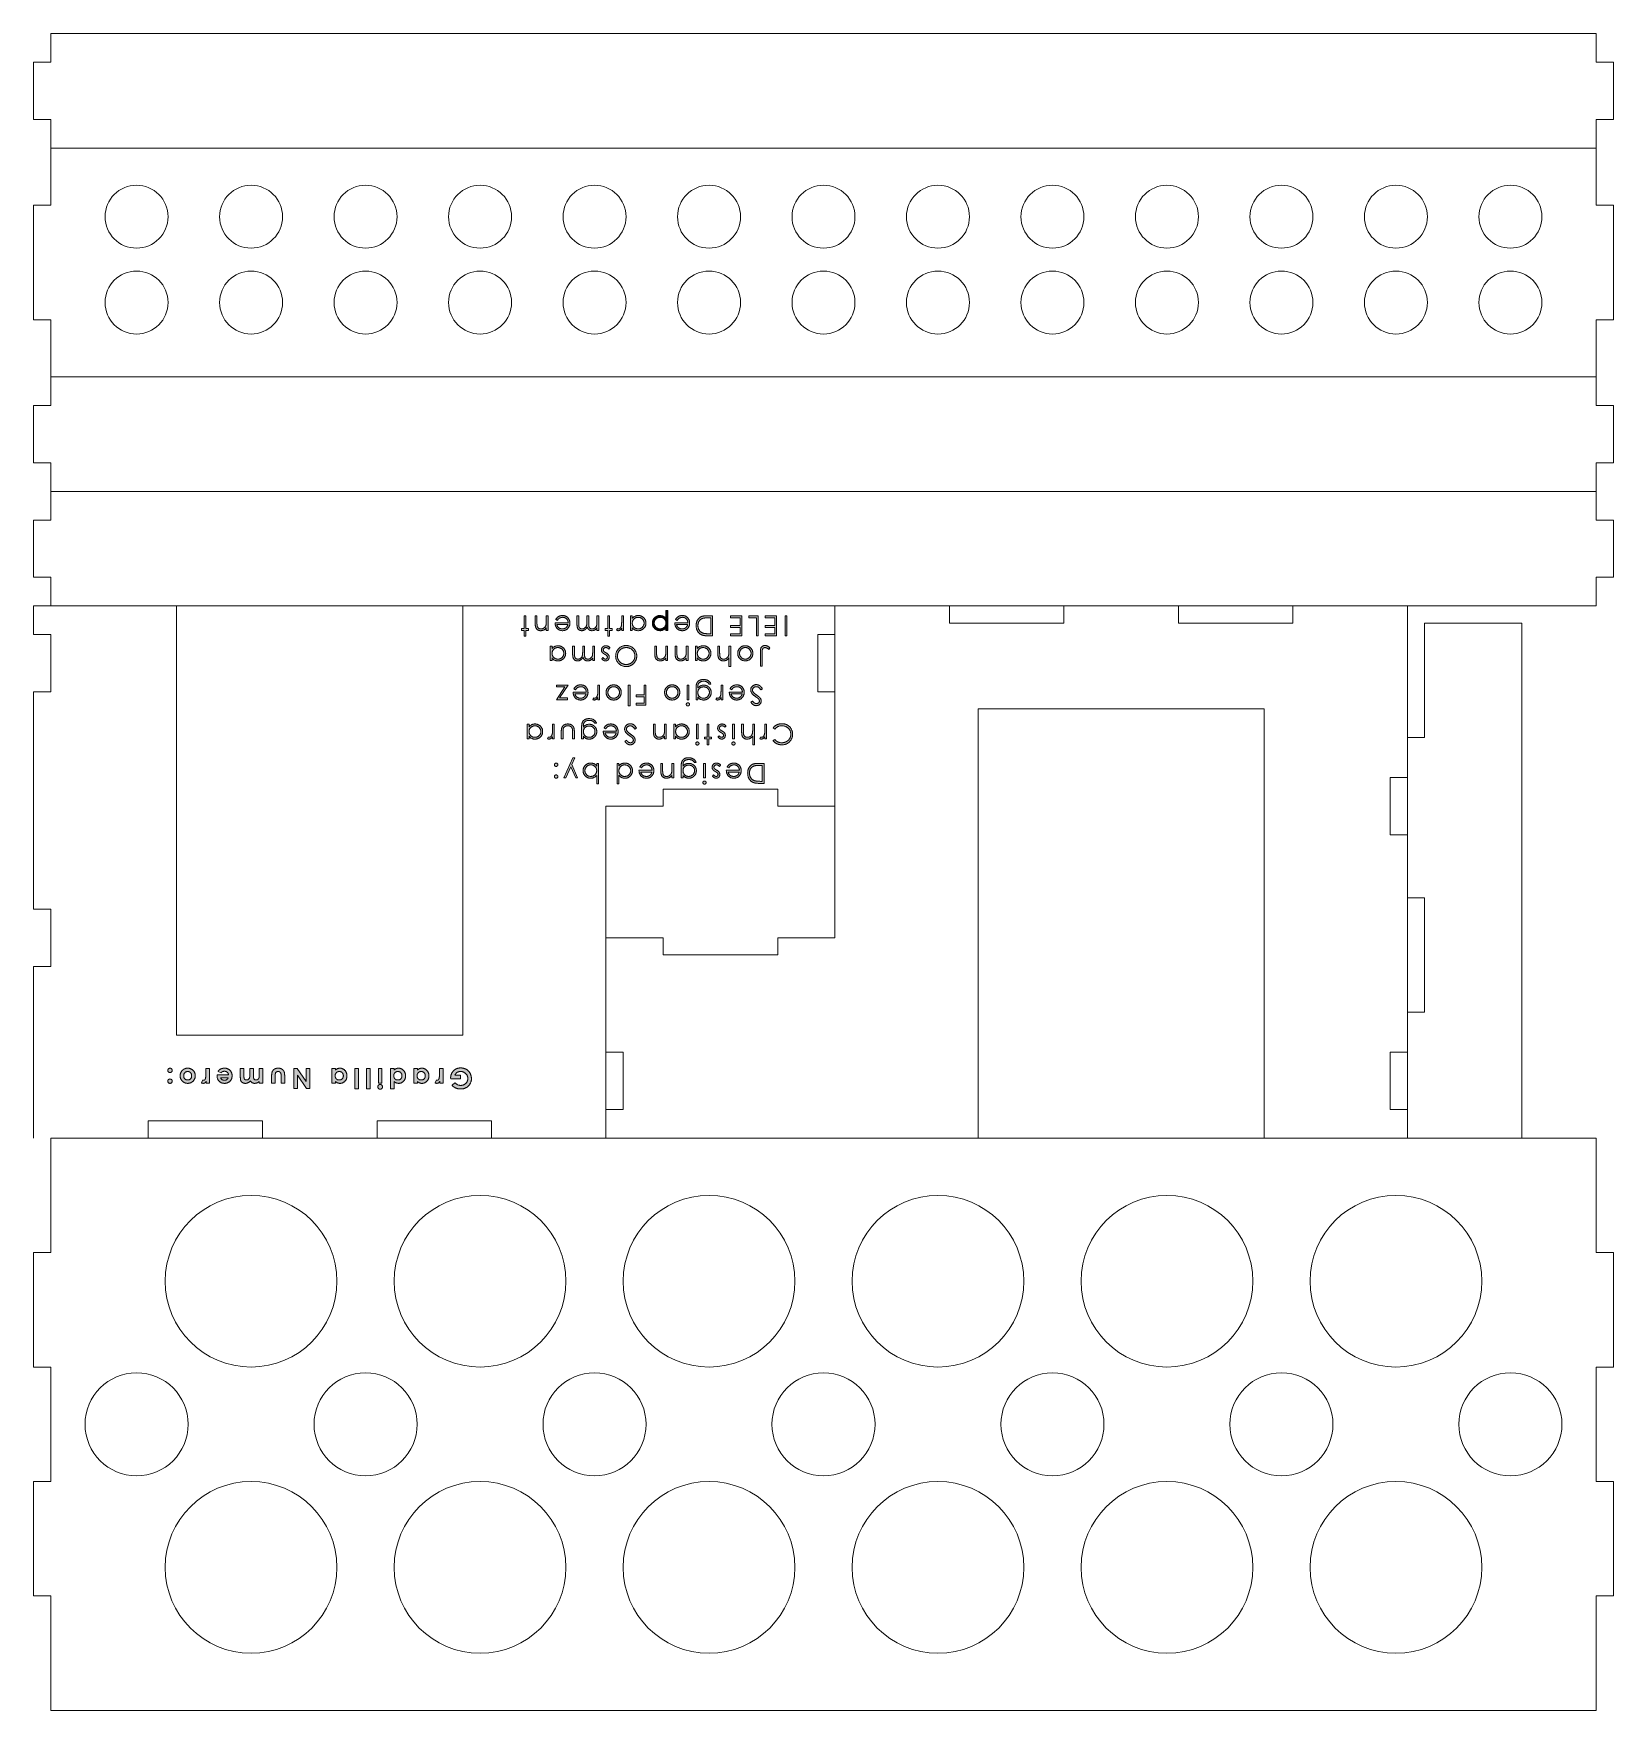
# Model space of a CAD drawing. Header units: millimetres. Extents: x 0 to 276, y 0 to 293.
import ezdxf

# ---------------------------------------------------------------- set-up
doc = ezdxf.new("R2010")
doc.units = ezdxf.units.MM

# ---------------------------------------------------------------- blocks, each defined once
blk = doc.blocks.new('*U1')
at = {"color": 1, "linetype": 'Continuous', "lineweight": 0}
blk.add_circle((0, 0), 15, dxfattribs=at)
blk = doc.blocks.new('*U2')
at = {"color": 0, "linetype": 'ByBlock', "lineweight": -2, "transparency": 16777216}
for p in [(0, 0), (40, 0), (80, 0), (120, 0), (160, 0), (200, 0), (0, -50), (40, -50), (80, -50), (120, -50), (160, -50), (200, -50)]:
    blk.add_blockref('*U1', p, dxfattribs=at)

msp = doc.modelspace()

# ---------------------------------------------------------------- hatches: boundary and pattern name
at = {"true_color": 0x000000}
h = msp.add_hatch(color=18, dxfattribs=at)
h.dxf.hatch_style = 1
edge = h.paths.add_edge_path()
edge.add_line((127.63, 165.48), (126.54, 165.48))
edge.add_spline(control_points=[(126.54, 165.48), (126.49, 165.48), (126.39, 165.48), (126.24, 165.47), (126.11, 165.46), (125.98, 165.44), (125.86, 165.41), (125.75, 165.38), (125.64, 165.34), (125.55, 165.3), (125.46, 165.24), (125.38, 165.19), (125.3, 165.12), (125.23, 165.05), (125.16, 164.98), (125.09, 164.89), (125.03, 164.8), (124.98, 164.7), (124.92, 164.6), (124.88, 164.5), (124.84, 164.39), (124.81, 164.27), (124.78, 164.16), (124.77, 164.03), (124.76, 163.91), (124.76, 163.82), (124.75, 163.78)], knot_values=[0, 0, 0, 0, 0.055037, 0.106928, 0.156011, 0.202185, 0.245558, 0.286533, 0.325147, 0.361673, 0.397287, 0.433066, 0.468805, 0.505262, 0.541925, 0.57988, 0.618417, 0.658386, 0.69892, 0.739756, 0.781177, 0.822976, 0.865705, 0.909193, 0.953919, 1, 1, 1, 1], degree=3, periodic=0)
edge.add_spline(control_points=[(124.75, 163.78), (124.76, 163.73), (124.76, 163.63), (124.77, 163.49), (124.79, 163.35), (124.82, 163.21), (124.86, 163.08), (124.91, 162.96), (124.97, 162.84), (125.03, 162.73), (125.11, 162.62), (125.19, 162.52), (125.27, 162.44), (125.37, 162.35), (125.47, 162.28), (125.57, 162.21), (125.69, 162.16), (125.77, 162.13), (125.81, 162.11)], knot_values=[0, 0, 0, 0, 0.070764, 0.139466, 0.206349, 0.271441, 0.334996, 0.397655, 0.459593, 0.521506, 0.582395, 0.642353, 0.701298, 0.760125, 0.818845, 0.878306, 0.938455, 1, 1, 1, 1], degree=3, periodic=0)
edge.add_spline(control_points=[(125.81, 162.11), (125.84, 162.1), (125.91, 162.08), (126.01, 162.05), (126.13, 162.03), (126.26, 162.02), (126.41, 162), (126.57, 161.99), (126.74, 161.99), (126.86, 161.99), (126.92, 161.98)], knot_values=[0, 0, 0, 0, 0.08712, 0.18423, 0.292169, 0.410633, 0.541156, 0.682594, 0.835711, 1, 1, 1, 1], degree=3, periodic=0)
edge.add_line((126.92, 161.98), (127.63, 161.98))
edge.add_line((127.63, 161.98), (127.63, 165.48))
edge = h.paths.add_edge_path(flags=16)
edge.add_line((127.31, 162.34), (127.07, 162.34))
edge.add_spline(control_points=[(127.07, 162.34), (127.01, 162.34), (126.89, 162.34), (126.72, 162.35), (126.57, 162.36), (126.43, 162.37), (126.3, 162.38), (126.18, 162.4), (126.08, 162.42), (126.02, 162.43), (125.99, 162.44)], knot_values=[0, 0, 0, 0, 0.167024, 0.32181, 0.464407, 0.594889, 0.713417, 0.820715, 0.915681, 1, 1, 1, 1], degree=3, periodic=0)
edge.add_spline(control_points=[(125.99, 162.44), (125.96, 162.45), (125.89, 162.48), (125.79, 162.52), (125.69, 162.57), (125.6, 162.63), (125.52, 162.69), (125.45, 162.76), (125.38, 162.84), (125.31, 162.93), (125.25, 163.02), (125.21, 163.11), (125.16, 163.21), (125.13, 163.32), (125.1, 163.43), (125.08, 163.54), (125.07, 163.66), (125.07, 163.74), (125.07, 163.78)], knot_values=[0, 0, 0, 0, 0.063993, 0.12592, 0.186874, 0.246558, 0.305884, 0.365135, 0.425, 0.485666, 0.546916, 0.608206, 0.669976, 0.732826, 0.796774, 0.862187, 0.929849, 1, 1, 1, 1], degree=3, periodic=0)
edge.add_spline(control_points=[(125.07, 163.78), (125.07, 163.82), (125.07, 163.89), (125.08, 164.01), (125.1, 164.11), (125.12, 164.22), (125.15, 164.31), (125.19, 164.41), (125.24, 164.5), (125.29, 164.58), (125.35, 164.66), (125.42, 164.73), (125.49, 164.8), (125.56, 164.86), (125.64, 164.91), (125.72, 164.96), (125.82, 165), (125.88, 165.03), (125.91, 165.04)], knot_values=[0, 0, 0, 0, 0.071536, 0.140328, 0.207105, 0.272194, 0.335537, 0.397697, 0.459149, 0.520469, 0.581118, 0.64032, 0.699421, 0.758217, 0.816875, 0.876662, 0.937585, 1, 1, 1, 1], degree=3, periodic=0)
edge.add_spline(control_points=[(125.91, 165.04), (125.94, 165.04), (125.99, 165.06), (126.08, 165.08), (126.19, 165.09), (126.3, 165.1), (126.44, 165.11), (126.58, 165.12), (126.74, 165.13), (126.85, 165.13), (126.91, 165.13)], knot_values=[0, 0, 0, 0, 0.078677, 0.170258, 0.274976, 0.393254, 0.524451, 0.669372, 0.828099, 1, 1, 1, 1], degree=3, periodic=0)
edge.add_line((126.91, 165.13), (127.31, 165.13))
edge.add_line((127.31, 165.13), (127.31, 162.34))
edge = h.paths.add_edge_path()
edge.add_spline(control_points=[(123.62, 164.21), (123.62, 164.25), (123.62, 164.34), (123.6, 164.46), (123.58, 164.58), (123.54, 164.7), (123.49, 164.81), (123.43, 164.92), (123.36, 165.03), (123.28, 165.13), (123.2, 165.22), (123.1, 165.3), (122.99, 165.37), (122.88, 165.43), (122.75, 165.48), (122.62, 165.51), (122.48, 165.53), (122.39, 165.53), (122.34, 165.53)], knot_values=[0, 0, 0, 0, 0.061017, 0.12108, 0.180068, 0.23919, 0.298706, 0.358881, 0.420369, 0.483448, 0.546566, 0.608699, 0.670186, 0.731865, 0.795203, 0.860371, 0.928421, 1, 1, 1, 1], degree=3, periodic=0)
edge.add_spline(control_points=[(122.34, 165.53), (122.29, 165.53), (122.21, 165.53), (122.08, 165.51), (121.96, 165.49), (121.85, 165.45), (121.74, 165.41), (121.64, 165.36), (121.55, 165.29), (121.46, 165.22), (121.37, 165.14), (121.3, 165.05), (121.22, 164.94), (121.18, 164.86), (121.16, 164.82)], knot_values=[0, 0, 0, 0, 0.091199, 0.178106, 0.261328, 0.341557, 0.420008, 0.498097, 0.5754, 0.653645, 0.734126, 0.818339, 0.90663, 1, 1, 1, 1], degree=3, periodic=0)
edge.add_line((121.16, 164.82), (121.44, 164.68))
edge.add_spline(control_points=[(121.44, 164.68), (121.46, 164.71), (121.5, 164.78), (121.57, 164.86), (121.64, 164.94), (121.7, 165), (121.77, 165.05), (121.85, 165.09), (121.92, 165.13), (122.01, 165.16), (122.1, 165.18), (122.19, 165.2), (122.28, 165.21), (122.35, 165.22), (122.38, 165.22)], knot_values=[0, 0, 0, 0, 0.110204, 0.207935, 0.294694, 0.369732, 0.440831, 0.514251, 0.59139, 0.672274, 0.754341, 0.836121, 0.917408, 1, 1, 1, 1], degree=3, periodic=0)
edge.add_spline(control_points=[(122.38, 165.22), (122.41, 165.21), (122.47, 165.21), (122.56, 165.2), (122.65, 165.18), (122.74, 165.15), (122.82, 165.11), (122.9, 165.07), (122.97, 165.01), (123.04, 164.95), (123.1, 164.88), (123.15, 164.81), (123.2, 164.73), (123.24, 164.65), (123.27, 164.56), (123.29, 164.47), (123.31, 164.37), (123.31, 164.31), (123.31, 164.27)], knot_values=[0, 0, 0, 0, 0.064996, 0.127669, 0.188951, 0.249055, 0.309071, 0.369222, 0.430175, 0.492602, 0.555347, 0.616963, 0.678171, 0.739247, 0.801609, 0.865524, 0.931615, 1, 1, 1, 1], degree=3, periodic=0)
edge.add_line((123.31, 164.27), (121.02, 164.27))
edge.add_spline(control_points=[(121.02, 164.27), (121.02, 164.23), (121.03, 164.14), (121.04, 164.02), (121.06, 163.9), (121.09, 163.79), (121.13, 163.68), (121.18, 163.57), (121.23, 163.48), (121.28, 163.42), (121.3, 163.39)], knot_values=[0, 0, 0, 0, 0.137842, 0.270382, 0.39846, 0.52275, 0.643826, 0.763745, 0.881478, 1, 1, 1, 1], degree=3, periodic=0)
edge.add_spline(control_points=[(121.3, 163.39), (121.33, 163.35), (121.4, 163.27), (121.51, 163.16), (121.62, 163.08), (121.75, 163.01), (121.88, 162.95), (122.02, 162.91), (122.17, 162.89), (122.28, 162.88), (122.33, 162.88)], knot_values=[0, 0, 0, 0, 0.129891, 0.255257, 0.377248, 0.497742, 0.61812, 0.740967, 0.86796, 1, 1, 1, 1], degree=3, periodic=0)
edge.add_spline(control_points=[(122.33, 162.88), (122.38, 162.88), (122.48, 162.89), (122.63, 162.91), (122.76, 162.95), (122.89, 163), (123.02, 163.07), (123.13, 163.15), (123.24, 163.25), (123.3, 163.32), (123.33, 163.36)], knot_values=[0, 0, 0, 0, 0.133158, 0.260241, 0.383675, 0.50466, 0.625357, 0.746411, 0.871165, 1, 1, 1, 1], degree=3, periodic=0)
edge.add_spline(control_points=[(123.33, 163.36), (123.35, 163.39), (123.4, 163.45), (123.46, 163.55), (123.51, 163.65), (123.55, 163.76), (123.58, 163.87), (123.61, 163.98), (123.62, 164.1), (123.62, 164.17), (123.62, 164.21)], knot_values=[0, 0, 0, 0, 0.127652, 0.253422, 0.376704, 0.499449, 0.622572, 0.746232, 0.871955, 1, 1, 1, 1], degree=3, periodic=0)
edge = h.paths.add_edge_path(flags=16)
edge.add_spline(control_points=[(123.28, 163.96), (123.27, 163.93), (123.25, 163.88), (123.22, 163.8), (123.19, 163.72), (123.15, 163.65), (123.11, 163.59), (123.07, 163.53), (123.02, 163.48), (122.99, 163.45), (122.97, 163.44)], knot_values=[0, 0, 0, 0, 0.145333, 0.282482, 0.414465, 0.541291, 0.6615, 0.77742, 0.890016, 1, 1, 1, 1], degree=3, periodic=0)
edge.add_spline(control_points=[(122.97, 163.44), (122.95, 163.42), (122.9, 163.38), (122.83, 163.33), (122.75, 163.29), (122.67, 163.25), (122.59, 163.23), (122.5, 163.21), (122.41, 163.2), (122.34, 163.2), (122.31, 163.2)], knot_values=[0, 0, 0, 0, 0.125961, 0.249331, 0.370902, 0.494008, 0.615838, 0.740859, 0.868908, 1, 1, 1, 1], degree=3, periodic=0)
edge.add_spline(control_points=[(122.31, 163.2), (122.28, 163.2), (122.2, 163.2), (122.09, 163.22), (121.98, 163.25), (121.87, 163.29), (121.77, 163.34), (121.68, 163.4), (121.6, 163.47), (121.53, 163.54), (121.47, 163.63), (121.42, 163.73), (121.37, 163.84), (121.35, 163.92), (121.34, 163.96)], knot_values=[0, 0, 0, 0, 0.085526, 0.16996, 0.254613, 0.339732, 0.423362, 0.503109, 0.580405, 0.6556, 0.732499, 0.814769, 0.90376, 1, 1, 1, 1], degree=3, periodic=0)
edge.add_line((121.34, 163.96), (123.28, 163.96))
edge = h.paths.add_edge_path()
edge.add_spline(control_points=[(119.77, 163.95), (119.76, 163.96), (119.74, 163.99), (119.7, 164.03), (119.66, 164.08), (119.6, 164.12), (119.55, 164.17), (119.48, 164.21), (119.41, 164.25), (119.36, 164.28), (119.33, 164.3)], knot_values=[0, 0, 0, 0, 0.094436, 0.197704, 0.307846, 0.427176, 0.556225, 0.69405, 0.842238, 1, 1, 1, 1], degree=3, periodic=0)
edge.add_spline(control_points=[(119.33, 164.3), (119.31, 164.31), (119.26, 164.33), (119.2, 164.37), (119.14, 164.41), (119.09, 164.44), (119.04, 164.47), (119, 164.5), (118.97, 164.53), (118.95, 164.55), (118.94, 164.56)], knot_values=[0, 0, 0, 0, 0.174455, 0.333737, 0.479199, 0.610449, 0.72773, 0.832538, 0.923125, 1, 1, 1, 1], degree=3, periodic=0)
edge.add_spline(control_points=[(118.94, 164.56), (118.93, 164.58), (118.91, 164.61), (118.88, 164.67), (118.86, 164.74), (118.86, 164.78), (118.86, 164.8)], knot_values=[0, 0, 0, 0, 0.254422, 0.499547, 0.746525, 1, 1, 1, 1], degree=3, periodic=0)
edge.add_spline(control_points=[(118.86, 164.8), (118.86, 164.83), (118.86, 164.88), (118.89, 164.96), (118.93, 165.03), (118.99, 165.1), (119.06, 165.15), (119.14, 165.19), (119.22, 165.21), (119.28, 165.21), (119.31, 165.22)], knot_values=[0, 0, 0, 0, 0.119709, 0.235282, 0.355491, 0.482314, 0.612164, 0.738104, 0.865958, 1, 1, 1, 1], degree=3, periodic=0)
edge.add_spline(control_points=[(119.31, 165.22), (119.33, 165.21), (119.38, 165.21), (119.44, 165.2), (119.51, 165.18), (119.57, 165.15), (119.64, 165.11), (119.7, 165.06), (119.76, 165.01), (119.8, 164.97), (119.82, 164.95)], knot_values=[0, 0, 0, 0, 0.112771, 0.224994, 0.340762, 0.459499, 0.582828, 0.714096, 0.852524, 1, 1, 1, 1], degree=3, periodic=0)
edge.add_line((119.82, 164.95), (120.03, 165.18))
edge.add_spline(control_points=[(120.03, 165.18), (120, 165.21), (119.96, 165.26), (119.88, 165.33), (119.8, 165.39), (119.7, 165.44), (119.6, 165.48), (119.5, 165.51), (119.4, 165.53), (119.33, 165.53), (119.29, 165.53)], knot_values=[0, 0, 0, 0, 0.122299, 0.244599, 0.368542, 0.495306, 0.622781, 0.748276, 0.873257, 1, 1, 1, 1], degree=3, periodic=0)
edge.add_spline(control_points=[(119.29, 165.53), (119.27, 165.53), (119.22, 165.53), (119.14, 165.52), (119.07, 165.5), (119, 165.48), (118.93, 165.45), (118.87, 165.41), (118.81, 165.37), (118.76, 165.32), (118.71, 165.26), (118.66, 165.2), (118.63, 165.14), (118.6, 165.08), (118.57, 165.01), (118.56, 164.94), (118.55, 164.87), (118.55, 164.82), (118.54, 164.79)], knot_values=[0, 0, 0, 0, 0.066934, 0.13136, 0.194502, 0.256432, 0.317603, 0.378628, 0.440481, 0.504296, 0.568111, 0.629963, 0.690475, 0.75136, 0.811403, 0.872801, 0.935452, 1, 1, 1, 1], degree=3, periodic=0)
edge.add_spline(control_points=[(118.54, 164.79), (118.55, 164.75), (118.55, 164.68), (118.57, 164.58), (118.61, 164.48), (118.65, 164.43), (118.66, 164.4)], knot_values=[0, 0, 0, 0, 0.256664, 0.504765, 0.751161, 1, 1, 1, 1], degree=3, periodic=0)
edge.add_spline(control_points=[(118.66, 164.4), (118.67, 164.38), (118.7, 164.35), (118.74, 164.31), (118.79, 164.26), (118.84, 164.22), (118.9, 164.17), (118.97, 164.13), (119.04, 164.08), (119.1, 164.05), (119.12, 164.04)], knot_values=[0, 0, 0, 0, 0.093407, 0.195419, 0.305848, 0.425124, 0.553787, 0.692885, 0.841011, 1, 1, 1, 1], degree=3, periodic=0)
edge.add_spline(control_points=[(119.12, 164.04), (119.15, 164.02), (119.19, 164), (119.25, 163.96), (119.3, 163.93), (119.35, 163.9), (119.4, 163.86), (119.43, 163.83), (119.46, 163.8), (119.48, 163.78), (119.49, 163.77)], knot_values=[0, 0, 0, 0, 0.168351, 0.323879, 0.466432, 0.597783, 0.716018, 0.82244, 0.916575, 1, 1, 1, 1], degree=3, periodic=0)
edge.add_spline(control_points=[(119.49, 163.77), (119.5, 163.75), (119.53, 163.72), (119.56, 163.66), (119.57, 163.6), (119.58, 163.56), (119.58, 163.54)], knot_values=[0, 0, 0, 0, 0.268243, 0.520597, 0.75996, 1, 1, 1, 1], degree=3, periodic=0)
edge.add_spline(control_points=[(119.58, 163.54), (119.58, 163.52), (119.57, 163.47), (119.55, 163.41), (119.52, 163.35), (119.48, 163.3), (119.43, 163.25), (119.37, 163.22), (119.31, 163.2), (119.27, 163.2), (119.24, 163.2)], knot_values=[0, 0, 0, 0, 0.126276, 0.248972, 0.371496, 0.501489, 0.630834, 0.754099, 0.875042, 1, 1, 1, 1], degree=3, periodic=0)
edge.add_spline(control_points=[(119.24, 163.2), (119.23, 163.2), (119.19, 163.2), (119.13, 163.21), (119.08, 163.23), (119.02, 163.26), (118.97, 163.3), (118.91, 163.35), (118.86, 163.4), (118.82, 163.44), (118.8, 163.47)], knot_values=[0.000005, 0.000005, 0.000005, 0.000005, 0.101487, 0.206671, 0.31648, 0.434042, 0.558696, 0.694969, 0.841782, 1, 1, 1, 1], degree=3, periodic=0)
edge.add_line((118.8, 163.47), (118.59, 163.25))
edge.add_spline(control_points=[(118.59, 163.25), (118.62, 163.22), (118.67, 163.16), (118.75, 163.09), (118.83, 163.02), (118.92, 162.97), (119, 162.93), (119.08, 162.9), (119.16, 162.89), (119.22, 162.88), (119.24, 162.88)], knot_values=[0, 0, 0, 0, 0.153682, 0.297288, 0.430939, 0.555548, 0.673873, 0.786588, 0.894286, 1, 1, 1, 1], degree=3, periodic=0)
edge.add_spline(control_points=[(119.24, 162.88), (119.27, 162.88), (119.31, 162.88), (119.38, 162.89), (119.44, 162.91), (119.5, 162.93), (119.56, 162.96), (119.61, 162.99), (119.66, 163.03), (119.71, 163.07), (119.75, 163.12), (119.79, 163.17), (119.82, 163.23), (119.85, 163.29), (119.87, 163.35), (119.88, 163.42), (119.89, 163.48), (119.89, 163.53), (119.89, 163.55)], knot_values=[0, 0, 0, 0, 0.065963, 0.129116, 0.190614, 0.251235, 0.31109, 0.371186, 0.432119, 0.494921, 0.557364, 0.619127, 0.680272, 0.741387, 0.803493, 0.866956, 0.932022, 1, 1, 1, 1], degree=3, periodic=0)
edge.add_spline(control_points=[(119.89, 163.55), (119.89, 163.59), (119.89, 163.66), (119.86, 163.76), (119.83, 163.86), (119.79, 163.92), (119.77, 163.95)], knot_values=[0, 0, 0, 0, 0.25943, 0.507409, 0.753748, 1, 1, 1, 1], degree=3, periodic=0)
h.paths.add_polyline_path([(117.37, 165.48), (117.05, 165.48), (117.05, 162.93), (117.37, 162.93)])
edge = h.paths.add_edge_path()
edge.add_spline(control_points=[(117.5, 162.12), (117.5, 162.14), (117.5, 162.17), (117.48, 162.22), (117.46, 162.27), (117.42, 162.31), (117.37, 162.35), (117.32, 162.37), (117.27, 162.39), (117.23, 162.39), (117.21, 162.39)], knot_values=[0, 0, 0, 0, 0.120854, 0.238915, 0.359557, 0.486635, 0.615787, 0.743339, 0.868133, 1, 1, 1, 1], degree=3, periodic=0)
edge.add_spline(control_points=[(117.21, 162.39), (117.19, 162.39), (117.16, 162.39), (117.1, 162.37), (117.05, 162.35), (117.01, 162.31), (116.97, 162.27), (116.94, 162.22), (116.92, 162.17), (116.92, 162.14), (116.92, 162.12)], knot_values=[0, 0, 0, 0, 0.132699, 0.25985, 0.386671, 0.515083, 0.642503, 0.762454, 0.879838, 1, 1, 1, 1], degree=3, periodic=0)
edge.add_spline(control_points=[(116.92, 162.12), (116.92, 162.1), (116.92, 162.07), (116.94, 162.02), (116.97, 161.97), (117.01, 161.93), (117.05, 161.89), (117.1, 161.87), (117.16, 161.85), (117.19, 161.85), (117.21, 161.85)], knot_values=[0, 0, 0, 0, 0.122588, 0.24077, 0.361368, 0.48802, 0.615659, 0.741716, 0.868101, 1, 1, 1, 1], degree=3, periodic=0)
edge.add_spline(control_points=[(117.21, 161.85), (117.23, 161.85), (117.27, 161.85), (117.32, 161.87), (117.37, 161.89), (117.42, 161.93), (117.46, 161.97), (117.48, 162.02), (117.5, 162.07), (117.5, 162.1), (117.5, 162.12)], knot_values=[0, 0, 0, 0, 0.131068, 0.255106, 0.381885, 0.510255, 0.636563, 0.757851, 0.87671, 1, 1, 1, 1], degree=3, periodic=0)
edge = h.paths.add_edge_path()
edge.add_spline(control_points=[(114.47, 162.88), (114.5, 162.88), (114.55, 162.88), (114.64, 162.89), (114.72, 162.91), (114.81, 162.93), (114.89, 162.95), (114.97, 162.98), (115.05, 163.02), (115.13, 163.06), (115.2, 163.1), (115.27, 163.16), (115.34, 163.21), (115.4, 163.27), (115.46, 163.33), (115.52, 163.4), (115.57, 163.47), (115.61, 163.54), (115.66, 163.62), (115.69, 163.7), (115.72, 163.78), (115.75, 163.86), (115.77, 163.94), (115.78, 164.02), (115.79, 164.11), (115.79, 164.17), (115.79, 164.2)], knot_values=[0, 0, 0, 0, 0.041357, 0.082554, 0.123772, 0.164784, 0.205935, 0.247533, 0.289677, 0.332567, 0.37545, 0.417751, 0.459447, 0.500927, 0.54239, 0.583775, 0.625524, 0.66783, 0.710122, 0.751509, 0.79279, 0.833842, 0.874931, 0.916095, 0.957966, 1, 1, 1, 1], degree=3, periodic=0)
edge.add_spline(control_points=[(115.79, 164.2), (115.79, 164.23), (115.79, 164.28), (115.78, 164.37), (115.77, 164.45), (115.75, 164.54), (115.72, 164.62), (115.69, 164.69), (115.66, 164.77), (115.62, 164.84), (115.58, 164.92), (115.53, 164.98), (115.47, 165.05), (115.42, 165.11), (115.35, 165.16), (115.29, 165.22), (115.22, 165.27), (115.14, 165.31), (115.06, 165.35), (114.98, 165.39), (114.9, 165.42), (114.82, 165.44), (114.74, 165.46), (114.65, 165.47), (114.57, 165.48), (114.51, 165.48), (114.48, 165.48)], knot_values=[0, 0, 0, 0, 0.042522, 0.084506, 0.125809, 0.166554, 0.207327, 0.248004, 0.288964, 0.330054, 0.371325, 0.412324, 0.45296, 0.493688, 0.534934, 0.576418, 0.618537, 0.661447, 0.704372, 0.747037, 0.789118, 0.830975, 0.872798, 0.914778, 0.957135, 1, 1, 1, 1], degree=3, periodic=0)
edge.add_spline(control_points=[(114.48, 165.48), (114.43, 165.48), (114.33, 165.48), (114.19, 165.46), (114.04, 165.42), (113.91, 165.36), (113.78, 165.29), (113.66, 165.21), (113.55, 165.11), (113.49, 165.03), (113.46, 164.99)], knot_values=[0, 0, 0, 0, 0.12682, 0.250961, 0.375036, 0.500174, 0.625281, 0.749105, 0.873439, 1, 1, 1, 1], degree=3, periodic=0)
edge.add_line((113.46, 164.99), (113.46, 165.13))
edge.add_spline(control_points=[(113.46, 165.13), (113.46, 165.16), (113.46, 165.23), (113.46, 165.32), (113.47, 165.41), (113.48, 165.49), (113.49, 165.56), (113.51, 165.62), (113.53, 165.68), (113.56, 165.75), (113.61, 165.82), (113.69, 165.9), (113.78, 165.98), (113.89, 166.04), (114.02, 166.09), (114.16, 166.13), (114.31, 166.15), (114.41, 166.16), (114.47, 166.16)], knot_values=[0, 0, 0, 0, 0.060771, 0.117422, 0.169591, 0.217419, 0.261389, 0.301234, 0.337289, 0.370279, 0.433392, 0.498914, 0.56908, 0.644977, 0.725537, 0.810736, 0.901829, 1, 1, 1, 1], degree=3, periodic=0)
edge.add_spline(control_points=[(114.47, 166.16), (114.52, 166.16), (114.63, 166.15), (114.78, 166.13), (114.92, 166.09), (115.05, 166.04), (115.16, 165.97), (115.26, 165.88), (115.36, 165.78), (115.41, 165.7), (115.43, 165.66)], knot_values=[0, 0, 0, 0, 0.146145, 0.28065, 0.406475, 0.524888, 0.639938, 0.756195, 0.875284, 1, 1, 1, 1], degree=3, periodic=0)
edge.add_line((115.43, 165.66), (115.74, 165.66))
edge.add_spline(control_points=[(115.74, 165.66), (115.72, 165.71), (115.68, 165.8), (115.61, 165.93), (115.53, 166.04), (115.45, 166.13), (115.36, 166.2), (115.26, 166.27), (115.14, 166.33), (115.02, 166.38), (114.89, 166.42), (114.75, 166.45), (114.59, 166.47), (114.49, 166.47), (114.44, 166.47)], knot_values=[0, 0, 0, 0, 0.096939, 0.185119, 0.264581, 0.337083, 0.40729, 0.479834, 0.556563, 0.637863, 0.72316, 0.811526, 0.903509, 1, 1, 1, 1], degree=3, periodic=0)
edge.add_spline(control_points=[(114.44, 166.47), (114.4, 166.47), (114.33, 166.47), (114.23, 166.46), (114.12, 166.45), (114.03, 166.43), (113.93, 166.4), (113.84, 166.37), (113.76, 166.33), (113.68, 166.28), (113.6, 166.23), (113.53, 166.18), (113.47, 166.12), (113.41, 166.05), (113.36, 165.98), (113.31, 165.91), (113.27, 165.83), (113.25, 165.77), (113.24, 165.74)], knot_values=[0, 0, 0, 0, 0.072171, 0.142252, 0.209988, 0.275723, 0.33998, 0.403012, 0.464879, 0.525913, 0.586463, 0.645782, 0.704062, 0.762393, 0.820576, 0.879094, 0.938629, 1, 1, 1, 1], degree=3, periodic=0)
edge.add_spline(control_points=[(113.24, 165.74), (113.23, 165.72), (113.21, 165.67), (113.19, 165.6), (113.18, 165.51), (113.16, 165.42), (113.15, 165.32), (113.15, 165.2), (113.14, 165.08), (113.14, 165), (113.14, 164.96)], knot_values=[0, 0, 0, 0, 0.088282, 0.186629, 0.294571, 0.414136, 0.543709, 0.684511, 0.836555, 1, 1, 1, 1], degree=3, periodic=0)
edge.add_line((113.14, 164.96), (113.14, 162.93))
edge.add_line((113.14, 162.93), (113.46, 162.93))
edge.add_line((113.46, 162.93), (113.46, 163.37))
edge.add_spline(control_points=[(113.46, 163.37), (113.49, 163.33), (113.57, 163.25), (113.69, 163.14), (113.81, 163.05), (113.93, 162.99), (114.06, 162.94), (114.19, 162.91), (114.33, 162.89), (114.42, 162.88), (114.47, 162.88)], knot_values=[0, 0, 0, 0, 0.147555, 0.283671, 0.410856, 0.529641, 0.645245, 0.761238, 0.879089, 1, 1, 1, 1], degree=3, periodic=0)
edge = h.paths.add_edge_path(flags=16)
edge.add_spline(control_points=[(115.48, 164.21), (115.47, 164.17), (115.47, 164.08), (115.44, 163.94), (115.4, 163.82), (115.34, 163.7), (115.27, 163.59), (115.18, 163.49), (115.08, 163.4), (114.96, 163.33), (114.84, 163.27), (114.71, 163.23), (114.58, 163.2), (114.49, 163.2), (114.44, 163.2)], knot_values=[0, 0, 0, 0, 0.08378, 0.166371, 0.248177, 0.331732, 0.415196, 0.497259, 0.579405, 0.663244, 0.747782, 0.830691, 0.914481, 1, 1, 1, 1], degree=3, periodic=0)
edge.add_spline(control_points=[(114.44, 163.2), (114.4, 163.2), (114.31, 163.2), (114.18, 163.23), (114.06, 163.27), (113.94, 163.32), (113.83, 163.39), (113.73, 163.48), (113.65, 163.57), (113.58, 163.68), (113.52, 163.8), (113.48, 163.92), (113.46, 164.05), (113.46, 164.15), (113.46, 164.19)], knot_values=[0, 0, 0, 0, 0.084353, 0.167257, 0.249951, 0.333867, 0.417458, 0.498421, 0.579003, 0.660473, 0.742387, 0.825651, 0.910757, 1, 1, 1, 1], degree=3, periodic=0)
edge.add_spline(control_points=[(113.46, 164.19), (113.46, 164.23), (113.46, 164.3), (113.47, 164.4), (113.49, 164.5), (113.52, 164.59), (113.56, 164.68), (113.61, 164.76), (113.67, 164.83), (113.73, 164.9), (113.8, 164.97), (113.88, 165.02), (113.96, 165.07), (114.05, 165.11), (114.15, 165.13), (114.25, 165.16), (114.35, 165.17), (114.43, 165.17), (114.46, 165.17)], knot_values=[0, 0, 0, 0, 0.067906, 0.132761, 0.195392, 0.256117, 0.31565, 0.3749, 0.434506, 0.494768, 0.555095, 0.615261, 0.67544, 0.736235, 0.798513, 0.862878, 0.929879, 1, 1, 1, 1], degree=3, periodic=0)
edge.add_spline(control_points=[(114.46, 165.17), (114.5, 165.17), (114.57, 165.17), (114.68, 165.16), (114.77, 165.13), (114.87, 165.1), (114.96, 165.07), (115.04, 165.02), (115.12, 164.96), (115.19, 164.9), (115.26, 164.83), (115.32, 164.75), (115.37, 164.68), (115.41, 164.59), (115.44, 164.5), (115.46, 164.41), (115.47, 164.31), (115.47, 164.24), (115.48, 164.21)], knot_values=[0, 0, 0, 0, 0.069905, 0.137108, 0.20219, 0.26507, 0.326631, 0.387955, 0.449326, 0.511205, 0.57266, 0.633023, 0.692309, 0.751605, 0.810944, 0.872197, 0.935017, 1, 1, 1, 1], degree=3, periodic=0)
edge = h.paths.add_edge_path()
edge.add_spline(control_points=[(110.54, 162.88), (110.59, 162.88), (110.68, 162.89), (110.82, 162.91), (110.95, 162.95), (111.08, 163), (111.2, 163.07), (111.31, 163.16), (111.42, 163.27), (111.48, 163.35), (111.52, 163.39)], knot_values=[0, 0, 0, 0, 0.12314, 0.243411, 0.36189, 0.48007, 0.601012, 0.726431, 0.859024, 1, 1, 1, 1], degree=3, periodic=0)
edge.add_line((111.52, 163.39), (111.52, 162.93))
edge.add_line((111.52, 162.93), (111.83, 162.93))
edge.add_line((111.83, 162.93), (111.83, 165.48))
edge.add_line((111.83, 165.48), (111.52, 165.48))
edge.add_line((111.52, 165.48), (111.52, 164.56))
edge.add_spline(control_points=[(111.52, 164.56), (111.52, 164.52), (111.52, 164.44), (111.52, 164.33), (111.51, 164.23), (111.51, 164.14), (111.5, 164.06), (111.49, 163.99), (111.48, 163.93), (111.47, 163.89), (111.47, 163.87)], knot_values=[0, 0, 0, 0, 0.173906, 0.333601, 0.479157, 0.61054, 0.728948, 0.832385, 0.923005, 1, 1, 1, 1], degree=3, periodic=0)
edge.add_spline(control_points=[(111.47, 163.87), (111.46, 163.85), (111.45, 163.8), (111.42, 163.74), (111.39, 163.67), (111.35, 163.61), (111.31, 163.55), (111.26, 163.49), (111.21, 163.44), (111.15, 163.39), (111.09, 163.35), (111.03, 163.3), (110.96, 163.27), (110.89, 163.24), (110.82, 163.22), (110.75, 163.21), (110.67, 163.2), (110.62, 163.2), (110.6, 163.2)], knot_values=[0, 0, 0, 0, 0.061985, 0.123883, 0.184782, 0.245602, 0.307065, 0.369229, 0.432026, 0.49708, 0.561852, 0.625426, 0.687649, 0.74977, 0.811016, 0.873373, 0.936014, 1, 1, 1, 1], degree=3, periodic=0)
edge.add_spline(control_points=[(110.6, 163.2), (110.56, 163.2), (110.47, 163.2), (110.36, 163.22), (110.25, 163.26), (110.16, 163.32), (110.08, 163.39), (110.02, 163.48), (109.97, 163.58), (109.95, 163.66), (109.94, 163.7)], knot_values=[0, 0, 0, 0, 0.140739, 0.270019, 0.390719, 0.506822, 0.621524, 0.739167, 0.86448, 1, 1, 1, 1], degree=3, periodic=0)
edge.add_spline(control_points=[(109.94, 163.7), (109.94, 163.71), (109.93, 163.74), (109.92, 163.79), (109.92, 163.85), (109.91, 163.92), (109.91, 164), (109.9, 164.09), (109.9, 164.18), (109.9, 164.25), (109.9, 164.28)], knot_values=[0, 0, 0, 0, 0.071092, 0.158517, 0.25992, 0.376746, 0.510174, 0.65789, 0.82115, 1, 1, 1, 1], degree=3, periodic=0)
edge.add_line((109.9, 164.28), (109.9, 165.48))
edge.add_line((109.9, 165.48), (109.59, 165.48))
edge.add_line((109.59, 165.48), (109.59, 164.18))
edge.add_spline(control_points=[(109.59, 164.18), (109.59, 164.14), (109.59, 164.06), (109.59, 163.94), (109.6, 163.83), (109.61, 163.73), (109.63, 163.64), (109.65, 163.56), (109.67, 163.48), (109.7, 163.4), (109.75, 163.3), (109.83, 163.19), (109.92, 163.1), (110.03, 163.02), (110.14, 162.96), (110.27, 162.91), (110.4, 162.89), (110.5, 162.88), (110.54, 162.88)], knot_values=[0, 0, 0, 0, 0.067927, 0.131726, 0.190668, 0.245197, 0.295509, 0.341244, 0.383386, 0.42144, 0.492956, 0.562869, 0.633024, 0.704457, 0.776512, 0.848822, 0.92276, 1, 1, 1, 1], degree=3, periodic=0)
edge = h.paths.add_edge_path()
edge.add_spline(control_points=[(108.37, 164.21), (108.37, 164.25), (108.36, 164.34), (108.35, 164.46), (108.32, 164.58), (108.28, 164.7), (108.24, 164.81), (108.18, 164.92), (108.11, 165.03), (108.03, 165.13), (107.94, 165.22), (107.84, 165.3), (107.73, 165.37), (107.62, 165.43), (107.5, 165.48), (107.37, 165.51), (107.23, 165.53), (107.13, 165.53), (107.08, 165.53)], knot_values=[0, 0, 0, 0, 0.061017, 0.12108, 0.180068, 0.23919, 0.298706, 0.358881, 0.420369, 0.483448, 0.546566, 0.608699, 0.670186, 0.731865, 0.795203, 0.860371, 0.928421, 1, 1, 1, 1], degree=3, periodic=0)
edge.add_spline(control_points=[(107.08, 165.53), (107.04, 165.53), (106.95, 165.53), (106.82, 165.51), (106.71, 165.49), (106.59, 165.45), (106.49, 165.41), (106.39, 165.36), (106.29, 165.29), (106.2, 165.22), (106.12, 165.14), (106.04, 165.05), (105.97, 164.94), (105.92, 164.86), (105.9, 164.82)], knot_values=[0, 0, 0, 0, 0.091199, 0.178106, 0.261328, 0.341557, 0.420008, 0.498097, 0.5754, 0.653645, 0.734126, 0.818339, 0.90663, 1, 1, 1, 1], degree=3, periodic=0)
edge.add_line((105.9, 164.82), (106.18, 164.68))
edge.add_spline(control_points=[(106.18, 164.68), (106.2, 164.71), (106.25, 164.78), (106.32, 164.86), (106.38, 164.94), (106.45, 165), (106.52, 165.05), (106.59, 165.09), (106.67, 165.13), (106.75, 165.16), (106.84, 165.18), (106.93, 165.2), (107.03, 165.21), (107.09, 165.22), (107.12, 165.22)], knot_values=[0, 0, 0, 0, 0.110204, 0.207935, 0.294694, 0.369732, 0.440831, 0.514251, 0.59139, 0.672274, 0.754341, 0.836121, 0.917408, 1, 1, 1, 1], degree=3, periodic=0)
edge.add_spline(control_points=[(107.12, 165.22), (107.15, 165.21), (107.22, 165.21), (107.31, 165.2), (107.4, 165.18), (107.48, 165.15), (107.56, 165.11), (107.64, 165.07), (107.71, 165.01), (107.78, 164.95), (107.84, 164.88), (107.9, 164.81), (107.94, 164.73), (107.98, 164.65), (108.01, 164.56), (108.03, 164.47), (108.05, 164.37), (108.05, 164.31), (108.05, 164.27)], knot_values=[0, 0, 0, 0, 0.064996, 0.127669, 0.188951, 0.249055, 0.309071, 0.369222, 0.430175, 0.492602, 0.555347, 0.616963, 0.678171, 0.739247, 0.801609, 0.865524, 0.931615, 1, 1, 1, 1], degree=3, periodic=0)
edge.add_line((108.05, 164.27), (105.76, 164.27))
edge.add_spline(control_points=[(105.76, 164.27), (105.77, 164.23), (105.77, 164.14), (105.78, 164.02), (105.8, 163.9), (105.84, 163.79), (105.87, 163.68), (105.92, 163.57), (105.98, 163.48), (106.02, 163.42), (106.04, 163.39)], knot_values=[0, 0, 0, 0, 0.137842, 0.270382, 0.39846, 0.52275, 0.643826, 0.763745, 0.881478, 1, 1, 1, 1], degree=3, periodic=0)
edge.add_spline(control_points=[(106.04, 163.39), (106.08, 163.35), (106.14, 163.27), (106.25, 163.16), (106.37, 163.08), (106.49, 163.01), (106.63, 162.95), (106.77, 162.91), (106.92, 162.89), (107.02, 162.88), (107.07, 162.88)], knot_values=[0, 0, 0, 0, 0.129891, 0.255257, 0.377248, 0.497742, 0.61812, 0.740967, 0.86796, 1, 1, 1, 1], degree=3, periodic=0)
edge.add_spline(control_points=[(107.07, 162.88), (107.12, 162.88), (107.22, 162.89), (107.37, 162.91), (107.51, 162.95), (107.64, 163), (107.76, 163.07), (107.87, 163.15), (107.98, 163.25), (108.04, 163.32), (108.07, 163.36)], knot_values=[0, 0, 0, 0, 0.133158, 0.260241, 0.383675, 0.50466, 0.625357, 0.746411, 0.871165, 1, 1, 1, 1], degree=3, periodic=0)
edge.add_spline(control_points=[(108.07, 163.36), (108.1, 163.39), (108.14, 163.45), (108.2, 163.55), (108.25, 163.65), (108.3, 163.76), (108.33, 163.87), (108.35, 163.98), (108.36, 164.1), (108.37, 164.17), (108.37, 164.21)], knot_values=[0, 0, 0, 0, 0.127652, 0.253422, 0.376704, 0.499449, 0.622572, 0.746232, 0.871955, 1, 1, 1, 1], degree=3, periodic=0)
edge = h.paths.add_edge_path(flags=16)
edge.add_spline(control_points=[(108.02, 163.96), (108.01, 163.93), (107.99, 163.88), (107.96, 163.8), (107.93, 163.72), (107.89, 163.65), (107.86, 163.59), (107.81, 163.53), (107.77, 163.48), (107.73, 163.45), (107.72, 163.44)], knot_values=[0, 0, 0, 0, 0.145333, 0.282482, 0.414465, 0.541291, 0.6615, 0.77742, 0.890016, 1, 1, 1, 1], degree=3, periodic=0)
edge.add_spline(control_points=[(107.72, 163.44), (107.69, 163.42), (107.65, 163.38), (107.57, 163.33), (107.49, 163.29), (107.41, 163.25), (107.33, 163.23), (107.24, 163.21), (107.15, 163.2), (107.09, 163.2), (107.06, 163.2)], knot_values=[0, 0, 0, 0, 0.125961, 0.249331, 0.370902, 0.494008, 0.615838, 0.740859, 0.868908, 1, 1, 1, 1], degree=3, periodic=0)
edge.add_spline(control_points=[(107.06, 163.2), (107.02, 163.2), (106.94, 163.2), (106.83, 163.22), (106.72, 163.25), (106.61, 163.29), (106.51, 163.34), (106.42, 163.4), (106.34, 163.47), (106.27, 163.54), (106.21, 163.63), (106.16, 163.73), (106.11, 163.84), (106.09, 163.92), (106.08, 163.96)], knot_values=[0, 0, 0, 0, 0.085526, 0.16996, 0.254613, 0.339732, 0.423362, 0.503109, 0.580405, 0.6556, 0.732499, 0.814769, 0.90376, 1, 1, 1, 1], degree=3, periodic=0)
edge.add_line((106.08, 163.96), (108.02, 163.96))
edge = h.paths.add_edge_path()
edge.add_spline(control_points=[(103.29, 162.88), (103.34, 162.88), (103.43, 162.89), (103.56, 162.9), (103.68, 162.93), (103.81, 162.98), (103.92, 163.03), (104.03, 163.1), (104.14, 163.18), (104.24, 163.27), (104.33, 163.37), (104.41, 163.47), (104.48, 163.58), (104.54, 163.69), (104.58, 163.81), (104.61, 163.94), (104.63, 164.07), (104.63, 164.15), (104.63, 164.2)], knot_values=[0, 0, 0, 0, 0.065114, 0.128369, 0.190418, 0.251921, 0.313274, 0.375086, 0.438389, 0.503209, 0.567967, 0.630868, 0.691997, 0.752426, 0.813096, 0.873921, 0.936225, 1, 1, 1, 1], degree=3, periodic=0)
edge.add_spline(control_points=[(104.63, 164.2), (104.63, 164.24), (104.63, 164.33), (104.61, 164.47), (104.58, 164.59), (104.54, 164.71), (104.48, 164.83), (104.42, 164.94), (104.34, 165.05), (104.24, 165.14), (104.15, 165.23), (104.04, 165.31), (103.93, 165.38), (103.81, 165.44), (103.69, 165.48), (103.57, 165.51), (103.43, 165.53), (103.35, 165.53), (103.3, 165.53)], knot_values=[0, 0, 0, 0, 0.064954, 0.128099, 0.189669, 0.250706, 0.311891, 0.373265, 0.435809, 0.500424, 0.565061, 0.627671, 0.689332, 0.75007, 0.810996, 0.872567, 0.93538, 1, 1, 1, 1], degree=3, periodic=0)
edge.add_spline(control_points=[(103.3, 165.53), (103.25, 165.53), (103.15, 165.53), (103, 165.5), (102.86, 165.47), (102.73, 165.42), (102.6, 165.35), (102.48, 165.26), (102.36, 165.16), (102.29, 165.08), (102.26, 165.04)], knot_values=[0, 0, 0, 0, 0.12763, 0.251855, 0.3727, 0.492835, 0.61373, 0.737915, 0.865702, 1, 1, 1, 1], degree=3, periodic=0)
edge.add_line((102.26, 165.04), (102.26, 165.48))
edge.add_line((102.26, 165.48), (101.94, 165.48))
edge.add_line((101.94, 165.48), (101.94, 161.9))
edge.add_line((101.94, 161.9), (102.26, 161.9))
edge.add_line((102.26, 161.9), (102.26, 163.42))
edge.add_spline(control_points=[(102.26, 163.42), (102.29, 163.38), (102.35, 163.3), (102.46, 163.18), (102.58, 163.09), (102.71, 163.01), (102.84, 162.96), (102.99, 162.91), (103.14, 162.89), (103.24, 162.88), (103.29, 162.88)], knot_values=[0, 0, 0, 0, 0.133757, 0.261489, 0.385247, 0.505898, 0.62579, 0.747015, 0.871116, 1, 1, 1, 1], degree=3, periodic=0)
edge = h.paths.add_edge_path(flags=16)
edge.add_spline(control_points=[(104.32, 164.2), (104.32, 164.16), (104.32, 164.07), (104.29, 163.94), (104.24, 163.82), (104.18, 163.7), (104.11, 163.58), (104.02, 163.48), (103.92, 163.4), (103.8, 163.33), (103.68, 163.27), (103.56, 163.23), (103.42, 163.2), (103.33, 163.2), (103.29, 163.2)], knot_values=[0, 0, 0, 0, 0.08199, 0.163342, 0.245815, 0.330154, 0.415225, 0.497964, 0.580495, 0.663756, 0.747524, 0.830407, 0.914079, 1, 1, 1, 1], degree=3, periodic=0)
edge.add_spline(control_points=[(103.29, 163.2), (103.25, 163.2), (103.18, 163.2), (103.08, 163.21), (102.98, 163.24), (102.89, 163.27), (102.8, 163.31), (102.71, 163.36), (102.63, 163.42), (102.55, 163.49), (102.48, 163.56), (102.42, 163.64), (102.37, 163.72), (102.33, 163.81), (102.3, 163.91), (102.27, 164), (102.26, 164.11), (102.26, 164.18), (102.26, 164.21)], knot_values=[0, 0, 0, 0, 0.066049, 0.130033, 0.192388, 0.253903, 0.314524, 0.375813, 0.437905, 0.501259, 0.564848, 0.626506, 0.687493, 0.748087, 0.808781, 0.870812, 0.934366, 1, 1, 1, 1], degree=3, periodic=0)
edge.add_spline(control_points=[(102.26, 164.21), (102.26, 164.26), (102.26, 164.35), (102.29, 164.48), (102.33, 164.61), (102.39, 164.72), (102.46, 164.83), (102.55, 164.93), (102.65, 165.01), (102.77, 165.09), (102.89, 165.14), (103.02, 165.19), (103.15, 165.21), (103.24, 165.21), (103.29, 165.22)], knot_values=[0, 0, 0, 0, 0.086544, 0.169548, 0.251501, 0.332864, 0.413824, 0.494444, 0.576897, 0.66176, 0.747448, 0.831336, 0.915198, 1, 1, 1, 1], degree=3, periodic=0)
edge.add_spline(control_points=[(103.29, 165.22), (103.33, 165.21), (103.42, 165.21), (103.55, 165.18), (103.68, 165.14), (103.8, 165.08), (103.91, 165.01), (104.02, 164.92), (104.1, 164.82), (104.18, 164.71), (104.24, 164.59), (104.29, 164.46), (104.31, 164.33), (104.32, 164.25), (104.32, 164.2)], knot_values=[0, 0, 0, 0, 0.083744, 0.166215, 0.248688, 0.332842, 0.416952, 0.500107, 0.583507, 0.669193, 0.754516, 0.837141, 0.918411, 1, 1, 1, 1], degree=3, periodic=0)
edge = h.paths.add_edge_path()
edge.add_line((98.69, 165.48), (98.38, 165.48))
edge.add_line((98.38, 165.48), (98.38, 165.01))
edge.add_spline(control_points=[(98.38, 165.01), (98.35, 165.05), (98.28, 165.14), (98.17, 165.25), (98.05, 165.34), (97.92, 165.41), (97.79, 165.46), (97.65, 165.5), (97.5, 165.53), (97.4, 165.53), (97.35, 165.53)], knot_values=[0, 0, 0, 0, 0.134924, 0.26303, 0.385707, 0.505717, 0.625137, 0.74612, 0.870524, 1, 1, 1, 1], degree=3, periodic=0)
edge.add_spline(control_points=[(97.35, 165.53), (97.3, 165.53), (97.21, 165.53), (97.08, 165.51), (96.95, 165.48), (96.83, 165.43), (96.71, 165.38), (96.6, 165.31), (96.49, 165.24), (96.39, 165.14), (96.3, 165.05), (96.22, 164.94), (96.15, 164.83), (96.1, 164.72), (96.05, 164.6), (96.02, 164.47), (96, 164.34), (96, 164.26), (96, 164.21)], knot_values=[0, 0, 0, 0, 0.065019, 0.128513, 0.19047, 0.251883, 0.313145, 0.374867, 0.438077, 0.502802, 0.567464, 0.630273, 0.691489, 0.752131, 0.812711, 0.873772, 0.935985, 1, 1, 1, 1], degree=3, periodic=0)
edge.add_spline(control_points=[(96, 164.21), (96, 164.17), (96, 164.08), (96.02, 163.94), (96.05, 163.82), (96.1, 163.7), (96.15, 163.58), (96.22, 163.47), (96.3, 163.37), (96.39, 163.27), (96.49, 163.18), (96.6, 163.1), (96.71, 163.03), (96.82, 162.98), (96.94, 162.93), (97.07, 162.9), (97.2, 162.89), (97.29, 162.88), (97.34, 162.88)], knot_values=[0, 0, 0, 0, 0.064983, 0.127824, 0.189422, 0.250171, 0.311081, 0.372656, 0.435227, 0.499872, 0.564537, 0.627175, 0.688863, 0.749628, 0.810581, 0.872179, 0.935351, 1, 1, 1, 1], degree=3, periodic=0)
edge.add_spline(control_points=[(97.34, 162.88), (97.39, 162.88), (97.49, 162.89), (97.63, 162.91), (97.77, 162.95), (97.91, 163.01), (98.04, 163.08), (98.16, 163.17), (98.27, 163.27), (98.34, 163.35), (98.38, 163.39)], knot_values=[0, 0, 0, 0, 0.126752, 0.250277, 0.371034, 0.49161, 0.61281, 0.737319, 0.865364, 1, 1, 1, 1], degree=3, periodic=0)
edge.add_line((98.38, 163.39), (98.38, 161.9))
edge.add_line((98.38, 161.9), (98.69, 161.9))
edge.add_line((98.69, 161.9), (98.69, 165.48))
edge = h.paths.add_edge_path(flags=16)
edge.add_spline(control_points=[(98.38, 164.2), (98.38, 164.16), (98.37, 164.06), (98.35, 163.93), (98.31, 163.81), (98.25, 163.69), (98.18, 163.58), (98.09, 163.48), (97.98, 163.4), (97.87, 163.33), (97.74, 163.27), (97.61, 163.23), (97.48, 163.2), (97.39, 163.2), (97.34, 163.2)], knot_values=[0, 0, 0, 0, 0.08604, 0.168978, 0.2499, 0.331199, 0.412455, 0.493598, 0.575986, 0.661382, 0.747581, 0.831818, 0.915265, 1, 1, 1, 1], degree=3, periodic=0)
edge.add_spline(control_points=[(97.34, 163.2), (97.3, 163.2), (97.21, 163.2), (97.08, 163.23), (96.95, 163.27), (96.83, 163.33), (96.72, 163.4), (96.62, 163.49), (96.53, 163.59), (96.45, 163.7), (96.39, 163.82), (96.35, 163.95), (96.32, 164.08), (96.32, 164.17), (96.31, 164.21)], knot_values=[0, 0, 0, 0, 0.083348, 0.16543, 0.247944, 0.331746, 0.415897, 0.499093, 0.582534, 0.668017, 0.753382, 0.836195, 0.917934, 1, 1, 1, 1], degree=3, periodic=0)
edge.add_spline(control_points=[(96.31, 164.21), (96.32, 164.25), (96.32, 164.34), (96.35, 164.47), (96.39, 164.6), (96.45, 164.72), (96.53, 164.83), (96.62, 164.93), (96.72, 165.01), (96.83, 165.09), (96.95, 165.14), (97.08, 165.19), (97.21, 165.21), (97.3, 165.21), (97.35, 165.22)], knot_values=[0, 0, 0, 0, 0.082059, 0.16305, 0.245593, 0.3302, 0.414735, 0.497543, 0.580144, 0.663474, 0.747313, 0.830264, 0.914007, 1, 1, 1, 1], degree=3, periodic=0)
edge.add_spline(control_points=[(97.35, 165.22), (97.38, 165.22), (97.45, 165.21), (97.56, 165.2), (97.66, 165.18), (97.75, 165.14), (97.84, 165.1), (97.93, 165.05), (98.01, 164.99), (98.08, 164.93), (98.15, 164.85), (98.21, 164.77), (98.26, 164.69), (98.31, 164.6), (98.34, 164.51), (98.36, 164.41), (98.38, 164.31), (98.38, 164.24), (98.38, 164.2)], knot_values=[0, 0, 0, 0, 0.066061, 0.130057, 0.192423, 0.253949, 0.314977, 0.375902, 0.438099, 0.501464, 0.56477, 0.626438, 0.687436, 0.748042, 0.808747, 0.870788, 0.934354, 1, 1, 1, 1], degree=3, periodic=0)
h.paths.add_polyline_path([(94.54, 166.43), (94.2, 166.43), (92.63, 162.93), (92.97, 162.93), (93.85, 164.89), (94.71, 162.93), (95.05, 162.93), (94.02, 165.27)])
edge = h.paths.add_edge_path()
edge.add_spline(control_points=[(91.29, 164.95), (91.31, 164.95), (91.35, 164.95), (91.41, 164.97), (91.46, 164.99), (91.5, 165.03), (91.54, 165.07), (91.57, 165.12), (91.58, 165.18), (91.58, 165.22), (91.59, 165.24)], knot_values=[0, 0, 0, 0, 0.127574, 0.248624, 0.371829, 0.498962, 0.626095, 0.747954, 0.870903, 1, 1, 1, 1], degree=3, periodic=0)
edge.add_spline(control_points=[(91.59, 165.24), (91.58, 165.26), (91.58, 165.3), (91.57, 165.35), (91.54, 165.4), (91.5, 165.45), (91.46, 165.48), (91.41, 165.51), (91.35, 165.53), (91.31, 165.53), (91.29, 165.53)], knot_values=[0, 0, 0, 0, 0.126232, 0.249357, 0.37139, 0.499889, 0.627204, 0.750586, 0.872243, 1, 1, 1, 1], degree=3, periodic=0)
edge.add_spline(control_points=[(91.29, 165.53), (91.27, 165.53), (91.24, 165.53), (91.18, 165.51), (91.13, 165.48), (91.09, 165.45), (91.05, 165.4), (91.02, 165.35), (91.01, 165.3), (91, 165.26), (91, 165.24)], knot_values=[0, 0, 0, 0, 0.127702, 0.250774, 0.372756, 0.500016, 0.62846, 0.751179, 0.873822, 1, 1, 1, 1], degree=3, periodic=0)
edge.add_spline(control_points=[(91, 165.24), (91, 165.22), (91.01, 165.18), (91.02, 165.12), (91.05, 165.07), (91.09, 165.03), (91.13, 164.99), (91.18, 164.97), (91.24, 164.95), (91.27, 164.95), (91.29, 164.95)], knot_values=[0, 0, 0, 0, 0.129041, 0.251508, 0.374052, 0.50113, 0.628208, 0.750014, 0.872481, 1, 1, 1, 1], degree=3, periodic=0)
edge = h.paths.add_edge_path()
edge.add_spline(control_points=[(91.59, 163.17), (91.58, 163.19), (91.58, 163.23), (91.57, 163.29), (91.54, 163.34), (91.5, 163.38), (91.46, 163.42), (91.41, 163.45), (91.35, 163.46), (91.31, 163.46), (91.29, 163.47)], knot_values=[0, 0, 0, 0, 0.129097, 0.252046, 0.373905, 0.501038, 0.628171, 0.751376, 0.872426, 1, 1, 1, 1], degree=3, periodic=0)
edge.add_spline(control_points=[(91.29, 163.47), (91.27, 163.46), (91.24, 163.46), (91.18, 163.45), (91.13, 163.42), (91.09, 163.38), (91.05, 163.34), (91.02, 163.29), (91.01, 163.23), (91, 163.19), (91, 163.17)], knot_values=[0, 0, 0, 0, 0.127519, 0.249986, 0.371792, 0.49887, 0.625948, 0.748492, 0.870959, 1, 1, 1, 1], degree=3, periodic=0)
edge.add_spline(control_points=[(91, 163.17), (91, 163.15), (91.01, 163.12), (91.02, 163.06), (91.05, 163.01), (91.09, 162.97), (91.13, 162.93), (91.18, 162.9), (91.24, 162.89), (91.27, 162.88), (91.29, 162.88)], knot_values=[0, 0, 0, 0, 0.129041, 0.251508, 0.374052, 0.50113, 0.628208, 0.750014, 0.872481, 1, 1, 1, 1], degree=3, periodic=0)
edge.add_spline(control_points=[(91.29, 162.88), (91.31, 162.88), (91.35, 162.89), (91.41, 162.9), (91.46, 162.93), (91.5, 162.97), (91.54, 163.01), (91.57, 163.06), (91.58, 163.12), (91.58, 163.15), (91.59, 163.17)], knot_values=[0, 0, 0, 0, 0.127782, 0.249465, 0.372871, 0.501195, 0.628535, 0.750593, 0.873743, 1, 1, 1, 1], degree=3, periodic=0)
edge = h.paths.add_edge_path()
edge.add_spline(control_points=[(130.72, 168.73), (130.79, 168.73), (130.92, 168.73), (131.11, 168.76), (131.29, 168.8), (131.46, 168.86), (131.63, 168.93), (131.78, 169.02), (131.93, 169.13), (132.07, 169.25), (132.19, 169.39), (132.3, 169.53), (132.4, 169.68), (132.47, 169.84), (132.53, 170.01), (132.57, 170.18), (132.6, 170.36), (132.6, 170.48), (132.6, 170.55)], knot_values=[0, 0, 0, 0, 0.067672, 0.133185, 0.196585, 0.258754, 0.320345, 0.381783, 0.443742, 0.507257, 0.57053, 0.631765, 0.692252, 0.751986, 0.812045, 0.872986, 0.935442, 1, 1, 1, 1], degree=3, periodic=0)
edge.add_spline(control_points=[(132.6, 170.55), (132.6, 170.61), (132.6, 170.73), (132.58, 170.9), (132.54, 171.07), (132.49, 171.23), (132.43, 171.38), (132.36, 171.53), (132.26, 171.67), (132.19, 171.75), (132.16, 171.8)], knot_values=[0, 0, 0, 0, 0.132689, 0.261042, 0.386386, 0.509266, 0.63122, 0.752844, 0.875671, 1, 1, 1, 1], degree=3, periodic=0)
edge.add_spline(control_points=[(132.16, 171.8), (132.14, 171.82), (132.09, 171.87), (132.02, 171.94), (131.95, 172), (131.87, 172.06), (131.79, 172.12), (131.71, 172.17), (131.62, 172.22), (131.53, 172.26), (131.44, 172.29), (131.35, 172.32), (131.25, 172.35), (131.15, 172.37), (131.04, 172.39), (130.94, 172.4), (130.83, 172.41), (130.75, 172.41), (130.72, 172.41)], knot_values=[0, 0, 0, 0, 0.061868, 0.123052, 0.183446, 0.243244, 0.303001, 0.362802, 0.422604, 0.483004, 0.54382, 0.605246, 0.667586, 0.73122, 0.796083, 0.86225, 0.930337, 1, 1, 1, 1], degree=3, periodic=0)
edge.add_spline(control_points=[(130.72, 172.41), (130.68, 172.41), (130.6, 172.41), (130.48, 172.4), (130.37, 172.38), (130.26, 172.36), (130.15, 172.33), (130.04, 172.3), (129.94, 172.26), (129.84, 172.22), (129.75, 172.17), (129.66, 172.11), (129.57, 172.05), (129.49, 171.99), (129.41, 171.92), (129.33, 171.84), (129.26, 171.76), (129.21, 171.7), (129.19, 171.67)], knot_values=[0, 0, 0, 0, 0.067899, 0.133987, 0.199215, 0.263039, 0.326471, 0.388856, 0.45078, 0.512609, 0.574054, 0.635137, 0.695721, 0.756273, 0.816525, 0.876947, 0.938326, 1, 1, 1, 1], degree=3, periodic=0)
edge.add_line((129.19, 171.67), (129.47, 171.47))
edge.add_spline(control_points=[(129.47, 171.47), (129.51, 171.51), (129.59, 171.6), (129.73, 171.72), (129.88, 171.82), (130.03, 171.91), (130.19, 171.97), (130.36, 172.02), (130.54, 172.04), (130.66, 172.05), (130.72, 172.05)], knot_values=[0, 0, 0, 0, 0.132188, 0.259089, 0.382818, 0.504059, 0.625244, 0.74705, 0.871484, 0.999999, 0.999999, 0.999999, 0.999999], degree=3, periodic=0)
edge.add_spline(control_points=[(130.72, 172.05), (130.77, 172.05), (130.88, 172.05), (131.04, 172.02), (131.19, 171.99), (131.34, 171.95), (131.48, 171.89), (131.61, 171.81), (131.73, 171.73), (131.84, 171.63), (131.95, 171.52), (132.04, 171.4), (132.12, 171.28), (132.18, 171.15), (132.23, 171.02), (132.26, 170.87), (132.28, 170.73), (132.29, 170.62), (132.29, 170.57)], knot_values=[0, 0, 0, 0, 0.068959, 0.135498, 0.199771, 0.262666, 0.324516, 0.386081, 0.448275, 0.51116, 0.573674, 0.634571, 0.694424, 0.753854, 0.813274, 0.87371, 0.935677, 1, 1, 1, 1], degree=3, periodic=0)
edge.add_spline(control_points=[(132.29, 170.57), (132.29, 170.54), (132.29, 170.47), (132.28, 170.37), (132.26, 170.27), (132.24, 170.17), (132.21, 170.08), (132.18, 169.99), (132.14, 169.9), (132.09, 169.82), (132.04, 169.74), (131.98, 169.66), (131.92, 169.59), (131.85, 169.52), (131.78, 169.45), (131.7, 169.39), (131.62, 169.34), (131.53, 169.28), (131.44, 169.24), (131.34, 169.2), (131.25, 169.16), (131.15, 169.14), (131.05, 169.11), (130.95, 169.1), (130.84, 169.09), (130.77, 169.09), (130.74, 169.09)], knot_values=[0, 0, 0, 0, 0.043076, 0.085457, 0.126681, 0.167541, 0.208224, 0.248373, 0.288616, 0.329131, 0.369595, 0.41002, 0.450117, 0.490508, 0.531182, 0.572314, 0.614075, 0.656879, 0.699847, 0.74235, 0.784597, 0.827248, 0.869537, 0.912498, 0.956045, 1, 1, 1, 1], degree=3, periodic=0)
edge.add_spline(control_points=[(130.74, 169.09), (130.68, 169.09), (130.55, 169.09), (130.37, 169.12), (130.19, 169.17), (130.05, 169.22), (129.94, 169.27), (129.87, 169.32), (129.79, 169.37), (129.72, 169.42), (129.65, 169.47), (129.59, 169.54), (129.53, 169.6), (129.49, 169.65), (129.47, 169.67)], knot_values=[0, 0, 0, 0, 0.131817, 0.259156, 0.383852, 0.507544, 0.569027, 0.63015, 0.690705, 0.751706, 0.812879, 0.874525, 0.936837, 1, 1, 1, 1], degree=3, periodic=0)
edge.add_line((129.47, 169.67), (129.19, 169.46))
edge.add_spline(control_points=[(129.19, 169.46), (129.21, 169.43), (129.26, 169.38), (129.33, 169.3), (129.4, 169.22), (129.48, 169.15), (129.56, 169.09), (129.65, 169.03), (129.74, 168.97), (129.84, 168.92), (129.94, 168.88), (130.04, 168.84), (130.15, 168.8), (130.26, 168.78), (130.37, 168.75), (130.48, 168.74), (130.6, 168.73), (130.68, 168.73), (130.72, 168.73)], knot_values=[0, 0, 0, 0, 0.060488, 0.120645, 0.180372, 0.240194, 0.299808, 0.36026, 0.42121, 0.482873, 0.54493, 0.607605, 0.670733, 0.734318, 0.798785, 0.864317, 0.931452, 1, 1, 1, 1], degree=3, periodic=0)
edge = h.paths.add_edge_path()
edge.add_line((128.06, 172.32), (127.75, 172.32))
edge.add_line((127.75, 172.32), (127.75, 171.46))
edge.add_spline(control_points=[(127.75, 171.46), (127.75, 171.41), (127.75, 171.3), (127.74, 171.16), (127.74, 171.03), (127.73, 170.91), (127.73, 170.81), (127.72, 170.72), (127.71, 170.65), (127.7, 170.6), (127.69, 170.58)], knot_values=[0, 0, 0, 0, 0.179823, 0.343762, 0.491834, 0.624109, 0.7414, 0.843062, 0.929145, 1, 1, 1, 1], degree=3, periodic=0)
edge.add_spline(control_points=[(127.69, 170.58), (127.69, 170.56), (127.67, 170.51), (127.65, 170.45), (127.63, 170.39), (127.6, 170.34), (127.57, 170.29), (127.54, 170.24), (127.51, 170.2), (127.47, 170.15), (127.41, 170.11), (127.34, 170.06), (127.26, 170.03), (127.21, 170.03), (127.18, 170.03)], knot_values=[0, 0, 0, 0, 0.08796, 0.171717, 0.250668, 0.325882, 0.396881, 0.463575, 0.52807, 0.589688, 0.704809, 0.808662, 0.906193, 1, 1, 1, 1], degree=3, periodic=0)
edge.add_spline(control_points=[(127.18, 170.03), (127.17, 170.03), (127.15, 170.03), (127.11, 170.04), (127.07, 170.06), (127.04, 170.07), (127.02, 170.08)], knot_values=[0.000023, 0.000023, 0.000023, 0.000023, 0.20504, 0.439793, 0.704884, 1, 1, 1, 1], degree=3, periodic=0)
edge.add_line((127.01, 170.06), (126.85, 169.8))
edge.add_spline(control_points=[(126.85, 169.8), (126.87, 169.79), (126.92, 169.76), (126.99, 169.74), (127.06, 169.72), (127.1, 169.72), (127.12, 169.72)], knot_values=[0, 0, 0, 0, 0.279676, 0.536477, 0.774722, 1, 1, 1, 1], degree=3, periodic=0)
edge.add_spline(control_points=[(127.12, 169.72), (127.15, 169.72), (127.21, 169.72), (127.29, 169.74), (127.37, 169.77), (127.45, 169.81), (127.53, 169.87), (127.61, 169.95), (127.68, 170.03), (127.72, 170.1), (127.75, 170.14)], knot_values=[0, 0, 0, 0, 0.107158, 0.213886, 0.324683, 0.439459, 0.561633, 0.693888, 0.839941, 1, 1, 1, 1], degree=3, periodic=0)
edge.add_line((127.75, 170.14), (127.75, 169.76))
edge.add_line((127.75, 169.76), (128.06, 169.76))
edge.add_line((128.06, 169.76), (128.06, 172.32))
edge = h.paths.add_edge_path()
edge.add_spline(control_points=[(124.66, 169.72), (124.7, 169.72), (124.8, 169.72), (124.93, 169.75), (125.06, 169.79), (125.19, 169.85), (125.31, 169.92), (125.42, 170.01), (125.53, 170.12), (125.6, 170.2), (125.63, 170.24)], knot_values=[0, 0, 0, 0, 0.121595, 0.240031, 0.358466, 0.477445, 0.599316, 0.726004, 0.859276, 1, 1, 1, 1], degree=3, periodic=0)
edge.add_line((125.63, 170.24), (125.63, 168.73))
edge.add_line((125.63, 168.73), (125.94, 168.73))
edge.add_line((125.94, 168.73), (125.94, 172.32))
edge.add_line((125.94, 172.32), (125.63, 172.32))
edge.add_line((125.63, 172.32), (125.63, 171.39))
edge.add_spline(control_points=[(125.63, 171.39), (125.63, 171.35), (125.63, 171.28), (125.63, 171.17), (125.62, 171.07), (125.62, 170.97), (125.61, 170.89), (125.6, 170.82), (125.59, 170.76), (125.59, 170.72), (125.58, 170.71)], knot_values=[0, 0, 0, 0, 0.174917, 0.334606, 0.481173, 0.612552, 0.730955, 0.834389, 0.924001, 1, 1, 1, 1], degree=3, periodic=0)
edge.add_spline(control_points=[(125.58, 170.71), (125.57, 170.68), (125.56, 170.64), (125.53, 170.57), (125.5, 170.5), (125.46, 170.44), (125.42, 170.38), (125.37, 170.33), (125.32, 170.27), (125.26, 170.22), (125.2, 170.18), (125.14, 170.14), (125.07, 170.11), (125, 170.08), (124.93, 170.06), (124.86, 170.04), (124.79, 170.03), (124.74, 170.03), (124.71, 170.03)], knot_values=[0, 0, 0, 0, 0.062018, 0.123949, 0.184879, 0.245732, 0.307228, 0.369424, 0.432255, 0.497343, 0.56215, 0.625757, 0.687484, 0.749637, 0.810916, 0.873306, 0.93598, 1, 1, 1, 1], degree=3, periodic=0)
edge.add_spline(control_points=[(124.71, 170.03), (124.67, 170.03), (124.59, 170.03), (124.47, 170.06), (124.37, 170.1), (124.28, 170.15), (124.2, 170.23), (124.14, 170.31), (124.08, 170.42), (124.06, 170.49), (124.05, 170.53)], knot_values=[0, 0, 0, 0, 0.140787, 0.270113, 0.390134, 0.505621, 0.620362, 0.738046, 0.863743, 1, 1, 1, 1], degree=3, periodic=0)
edge.add_spline(control_points=[(124.05, 170.53), (124.05, 170.55), (124.04, 170.58), (124.03, 170.63), (124.03, 170.69), (124.02, 170.75), (124.02, 170.83), (124.02, 170.92), (124.01, 171.01), (124.01, 171.08), (124.01, 171.12)], knot_values=[0, 0, 0, 0, 0.071099, 0.158532, 0.259944, 0.376688, 0.510129, 0.657859, 0.821133, 1, 1, 1, 1], degree=3, periodic=0)
edge.add_line((124.01, 171.12), (124.01, 172.32))
edge.add_line((124.01, 172.32), (123.7, 172.32))
edge.add_line((123.7, 172.32), (123.7, 171.01))
edge.add_spline(control_points=[(123.7, 171.01), (123.7, 170.97), (123.7, 170.89), (123.71, 170.77), (123.71, 170.66), (123.73, 170.56), (123.74, 170.47), (123.76, 170.39), (123.78, 170.32), (123.81, 170.23), (123.87, 170.13), (123.94, 170.03), (124.03, 169.94), (124.14, 169.86), (124.26, 169.79), (124.38, 169.75), (124.52, 169.72), (124.61, 169.72), (124.66, 169.72)], knot_values=[0, 0, 0, 0, 0.068298, 0.132087, 0.191021, 0.24592, 0.296224, 0.341952, 0.384088, 0.422136, 0.493304, 0.563206, 0.63308, 0.704503, 0.776546, 0.848845, 0.922771, 1, 1, 1, 1], degree=3, periodic=0)
h.paths.add_polyline_path([(122.43, 172.32), (122.12, 172.32), (122.12, 169.76), (122.43, 169.76)])
edge = h.paths.add_edge_path()
edge.add_spline(control_points=[(122.28, 168.68), (122.3, 168.68), (122.34, 168.69), (122.39, 168.7), (122.44, 168.73), (122.48, 168.76), (122.52, 168.8), (122.55, 168.85), (122.57, 168.9), (122.57, 168.94), (122.57, 168.95)], knot_values=[0, 0, 0, 0, 0.131068, 0.255106, 0.381885, 0.510255, 0.636563, 0.757851, 0.87671, 1, 1, 1, 1], degree=3, periodic=0)
edge.add_spline(control_points=[(122.57, 168.95), (122.57, 168.97), (122.57, 169.01), (122.55, 169.06), (122.52, 169.1), (122.48, 169.14), (122.44, 169.18), (122.39, 169.2), (122.34, 169.22), (122.3, 169.22), (122.28, 169.22)], knot_values=[0, 0, 0, 0, 0.120854, 0.238915, 0.359557, 0.486635, 0.615787, 0.743339, 0.868133, 1, 1, 1, 1], degree=3, periodic=0)
edge.add_spline(control_points=[(122.28, 169.22), (122.26, 169.22), (122.22, 169.22), (122.17, 169.2), (122.12, 169.18), (122.07, 169.14), (122.03, 169.1), (122.01, 169.06), (121.99, 169.01), (121.99, 168.97), (121.99, 168.95)], knot_values=[0, 0, 0, 0, 0.132699, 0.25985, 0.386671, 0.515083, 0.642503, 0.762454, 0.879838, 1, 1, 1, 1], degree=3, periodic=0)
edge.add_spline(control_points=[(121.99, 168.95), (121.99, 168.94), (121.99, 168.9), (122.01, 168.85), (122.03, 168.8), (122.07, 168.76), (122.12, 168.73), (122.17, 168.7), (122.22, 168.69), (122.26, 168.68), (122.28, 168.68)], knot_values=[0, 0, 0, 0, 0.122588, 0.24077, 0.361368, 0.48802, 0.615659, 0.741716, 0.868101, 1, 1, 1, 1], degree=3, periodic=0)
edge = h.paths.add_edge_path()
edge.add_spline(control_points=[(120.86, 170.39), (120.85, 170.42), (120.85, 170.49), (120.83, 170.6), (120.79, 170.69), (120.76, 170.75), (120.74, 170.78)], knot_values=[0, 0, 0, 0, 0.25943, 0.507409, 0.753748, 1, 1, 1, 1], degree=3, periodic=0)
edge.add_spline(control_points=[(120.74, 170.78), (120.73, 170.8), (120.71, 170.83), (120.67, 170.87), (120.62, 170.91), (120.57, 170.96), (120.51, 171), (120.45, 171.04), (120.37, 171.09), (120.32, 171.12), (120.3, 171.13)], knot_values=[0, 0, 0, 0, 0.094436, 0.197704, 0.307846, 0.427176, 0.556225, 0.69405, 0.842238, 1, 1, 1, 1], degree=3, periodic=0)
edge.add_spline(control_points=[(120.3, 171.13), (120.27, 171.14), (120.23, 171.17), (120.16, 171.21), (120.1, 171.24), (120.05, 171.27), (120.01, 171.31), (119.97, 171.34), (119.94, 171.36), (119.92, 171.38), (119.91, 171.39)], knot_values=[0, 0, 0, 0, 0.174455, 0.333737, 0.479199, 0.610449, 0.72773, 0.832538, 0.923125, 1, 1, 1, 1], degree=3, periodic=0)
edge.add_spline(control_points=[(119.91, 171.39), (119.9, 171.41), (119.87, 171.45), (119.84, 171.51), (119.83, 171.57), (119.82, 171.62), (119.82, 171.64)], knot_values=[0, 0, 0, 0, 0.254422, 0.499547, 0.746525, 1, 1, 1, 1], degree=3, periodic=0)
edge.add_spline(control_points=[(119.82, 171.64), (119.82, 171.66), (119.83, 171.72), (119.85, 171.79), (119.9, 171.87), (119.95, 171.93), (120.02, 171.98), (120.1, 172.02), (120.19, 172.04), (120.24, 172.05), (120.27, 172.05)], knot_values=[0, 0, 0, 0, 0.119709, 0.235282, 0.355491, 0.482314, 0.612164, 0.738104, 0.865958, 1, 1, 1, 1], degree=3, periodic=0)
edge.add_spline(control_points=[(120.27, 172.05), (120.3, 172.05), (120.34, 172.05), (120.41, 172.03), (120.47, 172.01), (120.54, 171.98), (120.6, 171.94), (120.66, 171.9), (120.72, 171.84), (120.76, 171.8), (120.78, 171.78)], knot_values=[0.000003, 0.000003, 0.000003, 0.000003, 0.112774, 0.224996, 0.340765, 0.459502, 0.582831, 0.714098, 0.852527, 1, 1, 1, 1], degree=3, periodic=0)
edge.add_line((120.78, 171.78), (120.99, 172.02))
edge.add_spline(control_points=[(120.99, 172.02), (120.97, 172.04), (120.92, 172.09), (120.85, 172.16), (120.76, 172.22), (120.67, 172.27), (120.57, 172.31), (120.47, 172.34), (120.36, 172.36), (120.29, 172.36), (120.26, 172.36)], knot_values=[0, 0, 0, 0, 0.122299, 0.244599, 0.368542, 0.495306, 0.622781, 0.748276, 0.873257, 1, 1, 1, 1], degree=3, periodic=0)
edge.add_spline(control_points=[(120.26, 172.36), (120.23, 172.36), (120.18, 172.36), (120.11, 172.35), (120.03, 172.33), (119.96, 172.31), (119.9, 172.28), (119.84, 172.24), (119.78, 172.2), (119.72, 172.15), (119.67, 172.09), (119.63, 172.04), (119.59, 171.97), (119.56, 171.91), (119.54, 171.84), (119.52, 171.77), (119.51, 171.7), (119.51, 171.65), (119.51, 171.62)], knot_values=[0, 0, 0, 0, 0.066934, 0.13136, 0.194502, 0.256432, 0.317603, 0.378628, 0.440481, 0.504296, 0.568111, 0.629963, 0.690475, 0.75136, 0.811403, 0.872801, 0.935452, 1, 1, 1, 1], degree=3, periodic=0)
edge.add_spline(control_points=[(119.51, 171.62), (119.51, 171.59), (119.51, 171.52), (119.54, 171.41), (119.57, 171.32), (119.61, 171.26), (119.63, 171.23)], knot_values=[0, 0, 0, 0, 0.256664, 0.504765, 0.751161, 1, 1, 1, 1], degree=3, periodic=0)
edge.add_spline(control_points=[(119.63, 171.23), (119.64, 171.21), (119.66, 171.18), (119.7, 171.14), (119.75, 171.1), (119.81, 171.05), (119.87, 171.01), (119.93, 170.96), (120.01, 170.91), (120.06, 170.88), (120.09, 170.87)], knot_values=[0, 0, 0, 0, 0.093407, 0.195419, 0.305848, 0.425124, 0.553787, 0.692885, 0.841011, 1, 1, 1, 1], degree=3, periodic=0)
edge.add_spline(control_points=[(120.09, 170.87), (120.11, 170.86), (120.15, 170.83), (120.21, 170.8), (120.27, 170.76), (120.32, 170.73), (120.36, 170.7), (120.4, 170.67), (120.43, 170.64), (120.45, 170.62), (120.45, 170.61)], knot_values=[0, 0, 0, 0, 0.168351, 0.323879, 0.466432, 0.597783, 0.716018, 0.82244, 0.916575, 1, 1, 1, 1], degree=3, periodic=0)
edge.add_spline(control_points=[(120.45, 170.61), (120.47, 170.59), (120.49, 170.55), (120.52, 170.49), (120.54, 170.43), (120.54, 170.39), (120.54, 170.37)], knot_values=[0, 0, 0, 0, 0.268243, 0.520597, 0.75996, 1, 1, 1, 1], degree=3, periodic=0)
edge.add_spline(control_points=[(120.54, 170.37), (120.54, 170.35), (120.54, 170.31), (120.52, 170.24), (120.49, 170.19), (120.45, 170.13), (120.4, 170.09), (120.34, 170.05), (120.27, 170.03), (120.23, 170.03), (120.21, 170.03)], knot_values=[0, 0, 0, 0, 0.126276, 0.248972, 0.371496, 0.501489, 0.630834, 0.754099, 0.875042, 1, 1, 1, 1], degree=3, periodic=0)
edge.add_spline(control_points=[(120.21, 170.03), (120.19, 170.03), (120.15, 170.03), (120.1, 170.05), (120.04, 170.07), (119.99, 170.1), (119.93, 170.14), (119.88, 170.18), (119.82, 170.24), (119.79, 170.28), (119.77, 170.3)], knot_values=[0, 0, 0, 0, 0.101482, 0.206666, 0.316475, 0.434037, 0.558691, 0.694964, 0.841777, 1, 1, 1, 1], degree=3, periodic=0)
edge.add_line((119.77, 170.3), (119.55, 170.08))
edge.add_spline(control_points=[(119.55, 170.08), (119.58, 170.05), (119.63, 169.99), (119.72, 169.92), (119.8, 169.86), (119.88, 169.81), (119.96, 169.77), (120.04, 169.74), (120.13, 169.72), (120.18, 169.72), (120.21, 169.72)], knot_values=[0, 0, 0, 0, 0.153682, 0.297288, 0.430939, 0.555548, 0.673873, 0.786588, 0.894286, 1, 1, 1, 1], degree=3, periodic=0)
edge.add_spline(control_points=[(120.21, 169.72), (120.23, 169.72), (120.28, 169.72), (120.34, 169.73), (120.41, 169.74), (120.47, 169.76), (120.52, 169.79), (120.58, 169.82), (120.63, 169.86), (120.67, 169.91), (120.72, 169.96), (120.75, 170.01), (120.78, 170.06), (120.81, 170.12), (120.83, 170.18), (120.85, 170.25), (120.85, 170.32), (120.85, 170.36), (120.86, 170.39)], knot_values=[0, 0, 0, 0, 0.065963, 0.129116, 0.190614, 0.251235, 0.31109, 0.371186, 0.432119, 0.494921, 0.557364, 0.619127, 0.680272, 0.741387, 0.803493, 0.866956, 0.932022, 1, 1, 1, 1], degree=3, periodic=0)
h.paths.add_polyline_path([(118.42, 170.07), (117.97, 170.07), (117.97, 172.32), (117.66, 172.32), (117.66, 170.07), (117.21, 170.07), (117.21, 169.76), (117.66, 169.76), (117.66, 168.73), (117.97, 168.73), (117.97, 169.76), (118.42, 169.76)])
h.paths.add_polyline_path([(116.13, 172.32), (115.81, 172.32), (115.81, 169.76), (116.13, 169.76)])
edge = h.paths.add_edge_path()
edge.add_spline(control_points=[(115.97, 168.68), (115.99, 168.68), (116.03, 168.69), (116.08, 168.7), (116.13, 168.73), (116.18, 168.76), (116.21, 168.8), (116.24, 168.85), (116.26, 168.9), (116.26, 168.94), (116.26, 168.95)], knot_values=[0, 0, 0, 0, 0.131068, 0.255106, 0.381885, 0.510255, 0.636563, 0.757851, 0.87671, 1, 1, 1, 1], degree=3, periodic=0)
edge.add_spline(control_points=[(116.26, 168.95), (116.26, 168.97), (116.26, 169.01), (116.24, 169.06), (116.21, 169.1), (116.18, 169.14), (116.13, 169.18), (116.08, 169.2), (116.03, 169.22), (115.99, 169.22), (115.97, 169.22)], knot_values=[0, 0, 0, 0, 0.120854, 0.238915, 0.359557, 0.486635, 0.615787, 0.743339, 0.868133, 1, 1, 1, 1], degree=3, periodic=0)
edge.add_spline(control_points=[(115.97, 169.22), (115.95, 169.22), (115.91, 169.22), (115.86, 169.2), (115.81, 169.18), (115.76, 169.14), (115.72, 169.1), (115.7, 169.06), (115.68, 169.01), (115.68, 168.97), (115.68, 168.95)], knot_values=[0, 0, 0, 0, 0.132699, 0.25985, 0.386671, 0.515083, 0.642503, 0.762454, 0.879838, 1, 1, 1, 1], degree=3, periodic=0)
edge.add_spline(control_points=[(115.68, 168.95), (115.68, 168.94), (115.68, 168.9), (115.7, 168.85), (115.72, 168.8), (115.76, 168.76), (115.81, 168.73), (115.86, 168.7), (115.91, 168.69), (115.95, 168.68), (115.97, 168.68)], knot_values=[0, 0, 0, 0, 0.122588, 0.24077, 0.361368, 0.48802, 0.615659, 0.741716, 0.868101, 1, 1, 1, 1], degree=3, periodic=0)
edge = h.paths.add_edge_path()
edge.add_spline(control_points=[(112.17, 170.23), (112.2, 170.19), (112.27, 170.11), (112.38, 170), (112.5, 169.91), (112.62, 169.84), (112.76, 169.78), (112.9, 169.74), (113.05, 169.72), (113.15, 169.72), (113.2, 169.72)], knot_values=[0, 0, 0, 0, 0.1348, 0.261891, 0.385198, 0.504741, 0.623982, 0.745343, 0.870134, 0.999996, 0.999996, 0.999996, 0.999996], degree=3, periodic=0)
edge.add_spline(control_points=[(113.2, 169.72), (113.25, 169.72), (113.34, 169.72), (113.47, 169.74), (113.6, 169.77), (113.72, 169.81), (113.84, 169.86), (113.95, 169.93), (114.05, 170.01), (114.15, 170.1), (114.25, 170.2), (114.33, 170.3), (114.39, 170.41), (114.45, 170.53), (114.49, 170.65), (114.52, 170.77), (114.54, 170.9), (114.55, 170.99), (114.55, 171.03)], knot_values=[0, 0, 0, 0, 0.065114, 0.128369, 0.190418, 0.251921, 0.313274, 0.375086, 0.438389, 0.503209, 0.567967, 0.630868, 0.691997, 0.752426, 0.813096, 0.873921, 0.936225, 1, 1, 1, 1], degree=3, periodic=0)
edge.add_spline(control_points=[(114.55, 171.03), (114.55, 171.08), (114.54, 171.17), (114.52, 171.3), (114.49, 171.43), (114.45, 171.55), (114.4, 171.66), (114.33, 171.77), (114.25, 171.88), (114.16, 171.98), (114.06, 172.07), (113.95, 172.15), (113.84, 172.21), (113.73, 172.27), (113.6, 172.31), (113.48, 172.34), (113.35, 172.36), (113.26, 172.36), (113.21, 172.36)], knot_values=[0, 0, 0, 0, 0.064954, 0.128099, 0.189669, 0.250706, 0.311891, 0.373265, 0.435809, 0.500424, 0.565061, 0.627671, 0.689332, 0.75007, 0.810996, 0.872567, 0.93538, 1, 1, 1, 1], degree=3, periodic=0)
edge.add_spline(control_points=[(113.21, 172.36), (113.16, 172.36), (113.06, 172.36), (112.91, 172.34), (112.77, 172.3), (112.64, 172.25), (112.51, 172.18), (112.39, 172.1), (112.27, 171.99), (112.2, 171.92), (112.17, 171.88)], knot_values=[0.000004, 0.000004, 0.000004, 0.000004, 0.127633, 0.251859, 0.372703, 0.492839, 0.613734, 0.737919, 0.865705, 1, 1, 1, 1], degree=3, periodic=0)
edge.add_line((112.17, 171.88), (112.17, 172.32))
edge.add_line((112.17, 172.32), (111.85, 172.32))
edge.add_line((111.85, 172.32), (111.85, 169.76))
edge.add_line((111.85, 169.76), (112.17, 169.76))
edge.add_line((112.17, 169.76), (112.17, 170.23))
edge = h.paths.add_edge_path(flags=16)
edge.add_spline(control_points=[(113.2, 170.03), (113.16, 170.03), (113.09, 170.03), (112.99, 170.05), (112.89, 170.07), (112.8, 170.1), (112.71, 170.14), (112.62, 170.19), (112.54, 170.25), (112.47, 170.32), (112.4, 170.39), (112.33, 170.47), (112.28, 170.56), (112.24, 170.65), (112.21, 170.74), (112.19, 170.84), (112.17, 170.94), (112.17, 171.01), (112.17, 171.05)], knot_values=[0, 0, 0, 0, 0.066049, 0.130033, 0.192388, 0.253903, 0.314524, 0.375813, 0.437905, 0.501259, 0.564848, 0.626506, 0.687493, 0.748087, 0.808781, 0.870812, 0.934366, 1, 1, 1, 1], degree=3, periodic=0)
edge.add_spline(control_points=[(112.17, 171.05), (112.17, 171.09), (112.17, 171.18), (112.2, 171.32), (112.24, 171.44), (112.3, 171.56), (112.37, 171.67), (112.46, 171.76), (112.56, 171.85), (112.68, 171.92), (112.8, 171.98), (112.93, 172.02), (113.07, 172.04), (113.16, 172.05), (113.2, 172.05)], knot_values=[0, 0, 0, 0, 0.086544, 0.169548, 0.251501, 0.332864, 0.413824, 0.494444, 0.576897, 0.66176, 0.747448, 0.831336, 0.915198, 1, 1, 1, 1], degree=3, periodic=0)
edge.add_spline(control_points=[(113.2, 172.05), (113.25, 172.05), (113.34, 172.04), (113.47, 172.02), (113.59, 171.98), (113.71, 171.92), (113.83, 171.84), (113.93, 171.76), (114.02, 171.65), (114.09, 171.54), (114.16, 171.42), (114.2, 171.3), (114.23, 171.17), (114.23, 171.08), (114.23, 171.04)], knot_values=[0, 0, 0, 0, 0.083744, 0.166215, 0.248688, 0.332842, 0.416952, 0.500107, 0.583507, 0.669193, 0.754516, 0.837141, 0.918411, 1, 1, 1, 1], degree=3, periodic=0)
edge.add_spline(control_points=[(114.23, 171.04), (114.23, 170.99), (114.23, 170.9), (114.2, 170.78), (114.16, 170.65), (114.09, 170.53), (114.02, 170.42), (113.93, 170.32), (113.83, 170.23), (113.72, 170.16), (113.6, 170.1), (113.47, 170.06), (113.34, 170.03), (113.24, 170.03), (113.2, 170.03)], knot_values=[0, 0, 0, 0, 0.08199, 0.163342, 0.245815, 0.330154, 0.415225, 0.497964, 0.580495, 0.663756, 0.747524, 0.830407, 0.914079, 1, 1, 1, 1], degree=3, periodic=0)
edge = h.paths.add_edge_path()
edge.add_line((110.54, 172.32), (110.23, 172.32))
edge.add_line((110.23, 172.32), (110.23, 171.39))
edge.add_spline(control_points=[(110.23, 171.39), (110.23, 171.35), (110.23, 171.28), (110.23, 171.17), (110.22, 171.07), (110.22, 170.98), (110.21, 170.89), (110.2, 170.82), (110.19, 170.76), (110.19, 170.72), (110.18, 170.71)], knot_values=[0, 0, 0, 0, 0.173906, 0.333601, 0.479157, 0.61054, 0.728948, 0.832385, 0.923005, 1, 1, 1, 1], degree=3, periodic=0)
edge.add_spline(control_points=[(110.18, 170.71), (110.17, 170.68), (110.16, 170.64), (110.13, 170.57), (110.1, 170.5), (110.06, 170.44), (110.02, 170.38), (109.97, 170.33), (109.92, 170.27), (109.86, 170.22), (109.8, 170.18), (109.74, 170.14), (109.67, 170.11), (109.6, 170.08), (109.53, 170.06), (109.46, 170.04), (109.39, 170.03), (109.34, 170.03), (109.31, 170.03)], knot_values=[0, 0, 0, 0, 0.061985, 0.123883, 0.184782, 0.245602, 0.307065, 0.369229, 0.432026, 0.49708, 0.561852, 0.625426, 0.687649, 0.74977, 0.811016, 0.873373, 0.936014, 1, 1, 1, 1], degree=3, periodic=0)
edge.add_spline(control_points=[(109.31, 170.03), (109.27, 170.03), (109.19, 170.03), (109.07, 170.06), (108.97, 170.1), (108.87, 170.15), (108.8, 170.23), (108.73, 170.31), (108.68, 170.42), (108.66, 170.49), (108.65, 170.53)], knot_values=[0, 0, 0, 0, 0.140739, 0.270019, 0.390719, 0.506822, 0.621524, 0.739167, 0.86448, 1, 1, 1, 1], degree=3, periodic=0)
edge.add_spline(control_points=[(108.65, 170.53), (108.65, 170.55), (108.64, 170.58), (108.63, 170.63), (108.63, 170.69), (108.62, 170.75), (108.62, 170.83), (108.62, 170.92), (108.61, 171.01), (108.61, 171.08), (108.61, 171.12)], knot_values=[0, 0, 0, 0, 0.071092, 0.158517, 0.25992, 0.376746, 0.510174, 0.65789, 0.82115, 1, 1, 1, 1], degree=3, periodic=0)
edge.add_line((108.61, 171.12), (108.61, 172.32))
edge.add_line((108.61, 172.32), (108.3, 172.32))
edge.add_line((108.3, 172.32), (108.3, 171.01))
edge.add_spline(control_points=[(108.3, 171.01), (108.3, 170.97), (108.3, 170.89), (108.31, 170.77), (108.31, 170.66), (108.33, 170.57), (108.34, 170.47), (108.36, 170.39), (108.38, 170.32), (108.41, 170.23), (108.47, 170.13), (108.54, 170.03), (108.63, 169.94), (108.74, 169.86), (108.86, 169.79), (108.98, 169.75), (109.12, 169.72), (109.21, 169.72), (109.26, 169.72)], knot_values=[0, 0, 0, 0, 0.067927, 0.131726, 0.190668, 0.245197, 0.295509, 0.341244, 0.383386, 0.42144, 0.492956, 0.562869, 0.633024, 0.704457, 0.776512, 0.848822, 0.92276, 1, 1, 1, 1], degree=3, periodic=0)
edge.add_spline(control_points=[(109.26, 169.72), (109.3, 169.72), (109.4, 169.72), (109.53, 169.74), (109.66, 169.78), (109.79, 169.83), (109.91, 169.9), (110.02, 169.99), (110.13, 170.1), (110.2, 170.18), (110.23, 170.22)], knot_values=[0, 0, 0, 0, 0.12314, 0.243411, 0.36189, 0.48007, 0.601012, 0.726431, 0.859024, 1, 1, 1, 1], degree=3, periodic=0)
edge.add_line((110.23, 170.22), (110.23, 169.76))
edge.add_line((110.23, 169.76), (110.54, 169.76))
edge.add_line((110.54, 169.76), (110.54, 172.32))
edge = h.paths.add_edge_path()
edge.add_spline(control_points=[(104.23, 168.73), (104.27, 168.73), (104.35, 168.73), (104.46, 168.75), (104.57, 168.79), (104.67, 168.83), (104.77, 168.89), (104.85, 168.96), (104.93, 169.04), (104.99, 169.13), (105.04, 169.23), (105.07, 169.33), (105.09, 169.44), (105.1, 169.51), (105.1, 169.55)], knot_values=[0, 0, 0, 0, 0.088011, 0.173453, 0.258981, 0.344477, 0.428624, 0.510285, 0.591203, 0.672539, 0.75372, 0.83422, 0.916215, 1, 1, 1, 1], degree=3, periodic=0)
edge.add_spline(control_points=[(105.1, 169.55), (105.1, 169.57), (105.09, 169.62), (105.09, 169.69), (105.07, 169.76), (105.05, 169.82), (105.02, 169.89), (104.99, 169.95), (104.95, 170.02), (104.92, 170.06), (104.9, 170.08)], knot_values=[0, 0, 0, 0, 0.122447, 0.244606, 0.366278, 0.487333, 0.611736, 0.737441, 0.866493, 1, 1, 1, 1], degree=3, periodic=0)
edge.add_spline(control_points=[(104.9, 170.08), (104.89, 170.09), (104.87, 170.12), (104.82, 170.17), (104.76, 170.22), (104.7, 170.27), (104.62, 170.34), (104.53, 170.4), (104.43, 170.48), (104.36, 170.53), (104.33, 170.55)], knot_values=[0, 0, 0, 0, 0.069218, 0.154169, 0.25448, 0.371643, 0.504432, 0.652918, 0.818465, 1, 1, 1, 1], degree=3, periodic=0)
edge.add_spline(control_points=[(104.33, 170.55), (104.29, 170.58), (104.22, 170.63), (104.12, 170.71), (104.03, 170.78), (103.94, 170.85), (103.87, 170.92), (103.8, 170.99), (103.74, 171.05), (103.71, 171.09), (103.7, 171.11)], knot_values=[0, 0, 0, 0, 0.160916, 0.311864, 0.451624, 0.581074, 0.700802, 0.81047, 0.909721, 1, 1, 1, 1], degree=3, periodic=0)
edge.add_spline(control_points=[(103.7, 171.11), (103.68, 171.14), (103.64, 171.19), (103.6, 171.28), (103.58, 171.37), (103.57, 171.43), (103.57, 171.46)], knot_values=[0, 0, 0, 0, 0.271444, 0.522842, 0.765277, 1, 1, 1, 1], degree=3, periodic=0)
edge.add_spline(control_points=[(103.57, 171.46), (103.57, 171.48), (103.57, 171.53), (103.59, 171.61), (103.62, 171.68), (103.65, 171.75), (103.7, 171.82), (103.76, 171.87), (103.83, 171.93), (103.91, 171.97), (103.99, 172.01), (104.08, 172.03), (104.16, 172.05), (104.23, 172.05), (104.26, 172.05)], knot_values=[0, 0, 0, 0, 0.076033, 0.150665, 0.227284, 0.306018, 0.386166, 0.467334, 0.551657, 0.639844, 0.729912, 0.81907, 0.908736, 1, 1, 1, 1], degree=3, periodic=0)
edge.add_spline(control_points=[(104.26, 172.05), (104.29, 172.05), (104.36, 172.04), (104.47, 172.01), (104.57, 171.97), (104.67, 171.9), (104.77, 171.82), (104.86, 171.72), (104.94, 171.6), (105, 171.51), (105.02, 171.47)], knot_values=[0, 0, 0, 0, 0.106389, 0.213103, 0.322567, 0.437678, 0.561453, 0.695354, 0.840996, 1, 1, 1, 1], degree=3, periodic=0)
edge.add_line((105.02, 171.47), (105.32, 171.64))
edge.add_spline(control_points=[(105.32, 171.64), (105.3, 171.68), (105.27, 171.74), (105.21, 171.83), (105.15, 171.92), (105.09, 172), (105.03, 172.07), (104.97, 172.13), (104.91, 172.18), (104.84, 172.23), (104.77, 172.27), (104.71, 172.31), (104.63, 172.34), (104.56, 172.36), (104.49, 172.38), (104.41, 172.4), (104.34, 172.41), (104.28, 172.41), (104.26, 172.41)], knot_values=[0, 0, 0, 0, 0.082462, 0.160389, 0.234627, 0.304962, 0.372025, 0.435706, 0.496296, 0.554178, 0.610759, 0.666206, 0.72128, 0.775841, 0.830822, 0.886304, 0.942792, 1, 1, 1, 1], degree=3, periodic=0)
edge.add_spline(control_points=[(104.26, 172.41), (104.22, 172.41), (104.16, 172.41), (104.06, 172.39), (103.96, 172.37), (103.87, 172.34), (103.78, 172.3), (103.7, 172.25), (103.62, 172.19), (103.55, 172.13), (103.48, 172.06), (103.42, 171.98), (103.37, 171.9), (103.33, 171.82), (103.3, 171.73), (103.27, 171.65), (103.26, 171.55), (103.26, 171.49), (103.26, 171.46)], knot_values=[0, 0, 0, 0, 0.06698, 0.131741, 0.195337, 0.257813, 0.319762, 0.382419, 0.446046, 0.511331, 0.576499, 0.638854, 0.699886, 0.759744, 0.81908, 0.878225, 0.938516, 1, 1, 1, 1], degree=3, periodic=0)
edge.add_spline(control_points=[(103.26, 171.46), (103.26, 171.42), (103.26, 171.33), (103.3, 171.19), (103.35, 171.06), (103.42, 170.95), (103.48, 170.86), (103.54, 170.79), (103.61, 170.72), (103.68, 170.65), (103.77, 170.57), (103.86, 170.49), (103.97, 170.41), (104.04, 170.36), (104.08, 170.33)], knot_values=[0, 0, 0, 0, 0.091505, 0.18546, 0.283652, 0.388732, 0.445767, 0.508091, 0.575665, 0.648679, 0.727604, 0.812227, 0.903028, 1, 1, 1, 1], degree=3, periodic=0)
edge.add_spline(control_points=[(104.08, 170.33), (104.11, 170.31), (104.17, 170.27), (104.26, 170.21), (104.33, 170.15), (104.4, 170.11), (104.45, 170.07), (104.49, 170.03), (104.53, 170.01), (104.54, 169.99), (104.55, 169.98)], knot_values=[0, 0, 0, 0, 0.198317, 0.375062, 0.531211, 0.666498, 0.781906, 0.875048, 0.947406, 1, 1, 1, 1], degree=3, periodic=0)
edge.add_spline(control_points=[(104.55, 169.98), (104.57, 169.96), (104.61, 169.92), (104.66, 169.87), (104.7, 169.81), (104.73, 169.75), (104.76, 169.7), (104.77, 169.64), (104.78, 169.59), (104.78, 169.55), (104.78, 169.53)], knot_values=[0, 0, 0, 0, 0.165744, 0.313927, 0.446588, 0.565884, 0.677061, 0.785254, 0.892715, 1, 1, 1, 1], degree=3, periodic=0)
edge.add_spline(control_points=[(104.78, 169.53), (104.78, 169.5), (104.78, 169.44), (104.75, 169.36), (104.7, 169.28), (104.64, 169.21), (104.56, 169.16), (104.47, 169.12), (104.37, 169.09), (104.31, 169.09), (104.27, 169.09)], knot_values=[0, 0, 0, 0, 0.119226, 0.234105, 0.349644, 0.471586, 0.597629, 0.724097, 0.856927, 1, 1, 1, 1], degree=3, periodic=0)
edge.add_spline(control_points=[(104.27, 169.09), (104.24, 169.09), (104.18, 169.09), (104.1, 169.11), (104.02, 169.13), (103.96, 169.17), (103.91, 169.2), (103.87, 169.23), (103.82, 169.27), (103.78, 169.31), (103.73, 169.36), (103.69, 169.41), (103.64, 169.47), (103.6, 169.51), (103.59, 169.54)], knot_values=[0, 0, 0, 0, 0.101455, 0.200408, 0.298802, 0.39856, 0.451527, 0.511449, 0.576801, 0.647817, 0.725816, 0.810371, 0.901531, 1, 1, 1, 1], degree=3, periodic=0)
edge.add_line((103.59, 169.54), (103.3, 169.32))
edge.add_spline(control_points=[(103.3, 169.32), (103.32, 169.29), (103.36, 169.24), (103.42, 169.17), (103.48, 169.1), (103.54, 169.04), (103.6, 168.98), (103.65, 168.93), (103.71, 168.89), (103.78, 168.84), (103.87, 168.8), (103.99, 168.76), (104.11, 168.73), (104.19, 168.73), (104.23, 168.73)], knot_values=[0, 0, 0, 0, 0.08781, 0.171287, 0.249314, 0.322873, 0.391692, 0.456396, 0.516354, 0.573206, 0.68117, 0.786748, 0.892767, 1, 1, 1, 1], degree=3, periodic=0)
edge = h.paths.add_edge_path()
edge.add_spline(control_points=[(102.13, 171.05), (102.12, 171.09), (102.12, 171.17), (102.11, 171.29), (102.08, 171.41), (102.04, 171.53), (101.99, 171.64), (101.94, 171.75), (101.87, 171.86), (101.79, 171.96), (101.7, 172.06), (101.6, 172.14), (101.49, 172.21), (101.38, 172.27), (101.26, 172.31), (101.12, 172.34), (100.98, 172.36), (100.89, 172.36), (100.84, 172.36)], knot_values=[0, 0, 0, 0, 0.061017, 0.12108, 0.180068, 0.23919, 0.298706, 0.358881, 0.420369, 0.483448, 0.546566, 0.608699, 0.670186, 0.731865, 0.795203, 0.860371, 0.928421, 1, 1, 1, 1], degree=3, periodic=0)
edge.add_spline(control_points=[(100.84, 172.36), (100.8, 172.36), (100.71, 172.36), (100.58, 172.35), (100.46, 172.32), (100.35, 172.29), (100.25, 172.24), (100.15, 172.19), (100.05, 172.13), (99.96, 172.06), (99.88, 171.97), (99.8, 171.88), (99.72, 171.77), (99.68, 171.7), (99.66, 171.66)], knot_values=[0, 0, 0, 0, 0.091199, 0.178106, 0.261328, 0.341557, 0.420008, 0.498097, 0.5754, 0.653645, 0.734126, 0.818339, 0.90663, 1, 1, 1, 1], degree=3, periodic=0)
edge.add_line((99.66, 171.66), (99.94, 171.51))
edge.add_spline(control_points=[(99.94, 171.51), (99.96, 171.55), (100, 171.61), (100.07, 171.7), (100.14, 171.77), (100.21, 171.83), (100.27, 171.88), (100.35, 171.92), (100.43, 171.96), (100.51, 171.99), (100.6, 172.02), (100.69, 172.04), (100.79, 172.05), (100.85, 172.05), (100.88, 172.05)], knot_values=[0, 0, 0, 0, 0.110204, 0.207935, 0.294694, 0.369732, 0.440831, 0.514251, 0.59139, 0.672274, 0.754341, 0.836121, 0.917408, 1, 1, 1, 1], degree=3, periodic=0)
edge.add_spline(control_points=[(100.88, 172.05), (100.91, 172.05), (100.97, 172.05), (101.07, 172.03), (101.15, 172.01), (101.24, 171.98), (101.32, 171.95), (101.4, 171.9), (101.47, 171.85), (101.54, 171.79), (101.6, 171.72), (101.66, 171.64), (101.7, 171.57), (101.74, 171.48), (101.77, 171.4), (101.79, 171.3), (101.81, 171.21), (101.81, 171.14), (101.81, 171.11)], knot_values=[0, 0, 0, 0, 0.064996, 0.127669, 0.188951, 0.249055, 0.309071, 0.369222, 0.430175, 0.492602, 0.555347, 0.616963, 0.678171, 0.739247, 0.801609, 0.865524, 0.931615, 1, 1, 1, 1], degree=3, periodic=0)
edge.add_line((101.81, 171.11), (99.52, 171.11))
edge.add_spline(control_points=[(99.52, 171.11), (99.52, 171.06), (99.53, 170.98), (99.54, 170.85), (99.56, 170.73), (99.59, 170.62), (99.63, 170.51), (99.68, 170.41), (99.74, 170.31), (99.78, 170.25), (99.8, 170.22)], knot_values=[0, 0, 0, 0, 0.137842, 0.270382, 0.39846, 0.52275, 0.643826, 0.763745, 0.881478, 1, 1, 1, 1], degree=3, periodic=0)
edge.add_spline(control_points=[(99.8, 170.22), (99.83, 170.18), (99.9, 170.1), (100.01, 170), (100.12, 169.91), (100.25, 169.84), (100.38, 169.78), (100.53, 169.74), (100.68, 169.72), (100.78, 169.72), (100.83, 169.72)], knot_values=[0, 0, 0, 0, 0.129891, 0.255257, 0.377248, 0.497742, 0.61812, 0.740967, 0.86796, 1, 1, 1, 1], degree=3, periodic=0)
edge.add_spline(control_points=[(100.83, 169.72), (100.88, 169.72), (100.98, 169.72), (101.13, 169.74), (101.27, 169.78), (101.4, 169.83), (101.52, 169.9), (101.63, 169.98), (101.74, 170.08), (101.8, 170.15), (101.83, 170.19)], knot_values=[0, 0, 0, 0, 0.133158, 0.260241, 0.383675, 0.50466, 0.625357, 0.746411, 0.871165, 1, 1, 1, 1], degree=3, periodic=0)
edge.add_spline(control_points=[(101.83, 170.19), (101.85, 170.22), (101.9, 170.29), (101.96, 170.39), (102.01, 170.49), (102.05, 170.59), (102.09, 170.7), (102.11, 170.81), (102.12, 170.93), (102.12, 171.01), (102.13, 171.05)], knot_values=[0, 0, 0, 0, 0.127652, 0.253422, 0.376704, 0.499449, 0.622572, 0.746232, 0.871955, 1, 1, 1, 1], degree=3, periodic=0)
edge = h.paths.add_edge_path(flags=16)
edge.add_spline(control_points=[(101.78, 170.79), (101.77, 170.76), (101.75, 170.71), (101.72, 170.63), (101.69, 170.56), (101.65, 170.49), (101.61, 170.42), (101.57, 170.37), (101.53, 170.32), (101.49, 170.28), (101.47, 170.27)], knot_values=[0, 0, 0, 0, 0.145333, 0.282482, 0.414465, 0.541291, 0.6615, 0.77742, 0.890016, 1, 1, 1, 1], degree=3, periodic=0)
edge.add_spline(control_points=[(101.47, 170.27), (101.45, 170.25), (101.41, 170.21), (101.33, 170.16), (101.25, 170.12), (101.17, 170.09), (101.09, 170.06), (101, 170.04), (100.91, 170.03), (100.85, 170.03), (100.82, 170.03)], knot_values=[0, 0, 0, 0, 0.125961, 0.249331, 0.370902, 0.494008, 0.615838, 0.740859, 0.868908, 1, 1, 1, 1], degree=3, periodic=0)
edge.add_spline(control_points=[(100.82, 170.03), (100.78, 170.03), (100.7, 170.03), (100.59, 170.05), (100.48, 170.08), (100.37, 170.12), (100.27, 170.17), (100.18, 170.23), (100.1, 170.3), (100.03, 170.38), (99.97, 170.46), (99.92, 170.56), (99.87, 170.67), (99.85, 170.75), (99.84, 170.79)], knot_values=[0, 0, 0, 0, 0.085526, 0.16996, 0.254613, 0.339732, 0.423362, 0.503109, 0.580405, 0.6556, 0.732499, 0.814769, 0.90376, 1, 1, 1, 1], degree=3, periodic=0)
edge.add_line((99.84, 170.79), (101.78, 170.79))
edge = h.paths.add_edge_path()
edge.add_spline(control_points=[(98.39, 171.03), (98.39, 171.06), (98.39, 171.12), (98.38, 171.2), (98.37, 171.29), (98.35, 171.37), (98.33, 171.45), (98.3, 171.53), (98.26, 171.6), (98.22, 171.68), (98.18, 171.75), (98.13, 171.82), (98.08, 171.88), (98.02, 171.94), (97.96, 172), (97.89, 172.05), (97.82, 172.1), (97.74, 172.15), (97.67, 172.19), (97.59, 172.22), (97.51, 172.25), (97.42, 172.28), (97.34, 172.29), (97.26, 172.31), (97.17, 172.32), (97.11, 172.32), (97.08, 172.32)], knot_values=[0, 0, 0, 0, 0.042522, 0.084506, 0.125809, 0.166554, 0.207327, 0.248004, 0.288964, 0.330054, 0.371325, 0.412324, 0.45296, 0.493688, 0.534934, 0.576418, 0.618537, 0.661447, 0.704372, 0.747037, 0.789118, 0.830975, 0.872798, 0.914778, 0.957135, 1, 1, 1, 1], degree=3, periodic=0)
edge.add_spline(control_points=[(97.08, 172.32), (97.03, 172.32), (96.93, 172.31), (96.79, 172.29), (96.65, 172.25), (96.51, 172.19), (96.38, 172.12), (96.26, 172.04), (96.15, 171.94), (96.09, 171.87), (96.06, 171.83)], knot_values=[0.000003, 0.000003, 0.000003, 0.000003, 0.126823, 0.250964, 0.37504, 0.500177, 0.625284, 0.749108, 0.873442, 1, 1, 1, 1], degree=3, periodic=0)
edge.add_line((96.06, 171.83), (96.06, 172.05))
edge.add_spline(control_points=[(96.06, 171.96), (96.06, 171.99), (96.06, 172.06), (96.06, 172.15), (96.07, 172.24), (96.08, 172.32), (96.1, 172.39), (96.11, 172.46), (96.13, 172.52), (96.17, 172.58), (96.22, 172.66), (96.29, 172.74), (96.39, 172.81), (96.5, 172.87), (96.62, 172.93), (96.76, 172.96), (96.91, 172.99), (97.02, 172.99), (97.07, 172.99)], knot_values=[0, 0, 0, 0, 0.060771, 0.117422, 0.169591, 0.217419, 0.261389, 0.301234, 0.337289, 0.370279, 0.433392, 0.498914, 0.56908, 0.644977, 0.725537, 0.810736, 0.901829, 1, 1, 1, 1], degree=3, periodic=0)
edge.add_spline(control_points=[(97.07, 172.99), (97.13, 172.99), (97.23, 172.99), (97.39, 172.96), (97.53, 172.93), (97.65, 172.87), (97.77, 172.8), (97.87, 172.72), (97.96, 172.62), (98.01, 172.54), (98.03, 172.5)], knot_values=[0, 0, 0, 0, 0.146145, 0.28065, 0.406475, 0.524888, 0.639938, 0.756195, 0.875284, 1, 1, 1, 1], degree=3, periodic=0)
edge.add_line((98.03, 172.5), (98.35, 172.5))
edge.add_spline(control_points=[(98.35, 172.5), (98.33, 172.55), (98.28, 172.64), (98.21, 172.76), (98.13, 172.87), (98.05, 172.96), (97.96, 173.04), (97.86, 173.1), (97.75, 173.16), (97.62, 173.21), (97.49, 173.26), (97.35, 173.28), (97.2, 173.3), (97.09, 173.3), (97.04, 173.31)], knot_values=[0, 0, 0, 0, 0.096939, 0.185119, 0.264581, 0.337083, 0.40729, 0.479834, 0.556563, 0.637863, 0.72316, 0.811526, 0.903509, 1, 1, 1, 1], degree=3, periodic=0)
edge.add_spline(control_points=[(97.04, 173.31), (97.01, 173.3), (96.93, 173.3), (96.83, 173.29), (96.73, 173.28), (96.63, 173.26), (96.54, 173.23), (96.45, 173.2), (96.36, 173.16), (96.28, 173.12), (96.21, 173.07), (96.14, 173.01), (96.07, 172.95), (96.01, 172.89), (95.96, 172.82), (95.91, 172.74), (95.87, 172.66), (95.85, 172.6), (95.84, 172.57)], knot_values=[0, 0, 0, 0, 0.072171, 0.142252, 0.209988, 0.275723, 0.33998, 0.403012, 0.464879, 0.525913, 0.586463, 0.645782, 0.704062, 0.762393, 0.820576, 0.879094, 0.938629, 1, 1, 1, 1], degree=3, periodic=0)
edge.add_spline(control_points=[(95.84, 172.57), (95.83, 172.55), (95.81, 172.51), (95.8, 172.43), (95.78, 172.35), (95.77, 172.25), (95.76, 172.15), (95.75, 172.04), (95.75, 171.92), (95.75, 171.83), (95.75, 171.79)], knot_values=[0, 0, 0, 0, 0.088282, 0.186629, 0.294571, 0.414136, 0.543709, 0.684511, 0.836555, 1, 1, 1, 1], degree=3, periodic=0)
edge.add_line((95.75, 171.79), (95.75, 169.76))
edge.add_line((95.75, 169.76), (96.06, 169.76))
edge.add_line((96.06, 169.76), (96.06, 170.21))
edge.add_spline(control_points=[(96.06, 170.21), (96.1, 170.16), (96.17, 170.08), (96.29, 169.97), (96.41, 169.89), (96.54, 169.82), (96.66, 169.77), (96.79, 169.74), (96.93, 169.72), (97.02, 169.72), (97.07, 169.72)], knot_values=[0, 0, 0, 0, 0.147552, 0.283668, 0.410853, 0.529638, 0.645242, 0.761235, 0.879086, 0.999997, 0.999997, 0.999997, 0.999997], degree=3, periodic=0)
edge.add_spline(control_points=[(97.07, 169.72), (97.1, 169.72), (97.16, 169.72), (97.24, 169.73), (97.33, 169.74), (97.41, 169.76), (97.49, 169.78), (97.57, 169.81), (97.65, 169.85), (97.73, 169.89), (97.8, 169.94), (97.88, 169.99), (97.94, 170.04), (98.01, 170.1), (98.07, 170.16), (98.12, 170.23), (98.17, 170.3), (98.22, 170.37), (98.26, 170.45), (98.29, 170.53), (98.32, 170.61), (98.35, 170.69), (98.37, 170.77), (98.38, 170.86), (98.39, 170.94), (98.39, 171), (98.39, 171.03)], knot_values=[0, 0, 0, 0, 0.041357, 0.082554, 0.123772, 0.164784, 0.205935, 0.247533, 0.289677, 0.332567, 0.37545, 0.417751, 0.459447, 0.500927, 0.54239, 0.583775, 0.625524, 0.66783, 0.710122, 0.751509, 0.79279, 0.833842, 0.874931, 0.916095, 0.957966, 1, 1, 1, 1], degree=3, periodic=0)
edge = h.paths.add_edge_path(flags=16)
edge.add_spline(control_points=[(96.06, 171.03), (96.06, 171.06), (96.06, 171.13), (96.08, 171.23), (96.1, 171.33), (96.13, 171.42), (96.17, 171.51), (96.21, 171.59), (96.27, 171.67), (96.33, 171.74), (96.41, 171.8), (96.48, 171.85), (96.57, 171.9), (96.66, 171.94), (96.75, 171.97), (96.85, 171.99), (96.96, 172), (97.03, 172), (97.07, 172)], knot_values=[0, 0, 0, 0, 0.067906, 0.132761, 0.195392, 0.256117, 0.31565, 0.3749, 0.434506, 0.494768, 0.555095, 0.615261, 0.67544, 0.736235, 0.798513, 0.862878, 0.929879, 1, 1, 1, 1], degree=3, periodic=0)
edge.add_spline(control_points=[(97.07, 172), (97.1, 172), (97.17, 172), (97.28, 171.99), (97.38, 171.97), (97.47, 171.94), (97.56, 171.9), (97.65, 171.85), (97.72, 171.8), (97.8, 171.73), (97.86, 171.66), (97.92, 171.59), (97.97, 171.51), (98.01, 171.42), (98.04, 171.34), (98.06, 171.24), (98.08, 171.14), (98.08, 171.08), (98.08, 171.04)], knot_values=[0, 0, 0, 0, 0.069905, 0.137108, 0.20219, 0.26507, 0.326631, 0.387955, 0.449326, 0.511205, 0.57266, 0.633023, 0.692309, 0.751605, 0.810944, 0.872197, 0.935017, 1, 1, 1, 1], degree=3, periodic=0)
edge.add_spline(control_points=[(98.08, 171.04), (98.08, 171), (98.07, 170.91), (98.05, 170.78), (98, 170.65), (97.95, 170.53), (97.87, 170.42), (97.78, 170.32), (97.68, 170.23), (97.57, 170.16), (97.45, 170.1), (97.32, 170.06), (97.18, 170.03), (97.09, 170.03), (97.05, 170.03)], knot_values=[0, 0, 0, 0, 0.08378, 0.166371, 0.248177, 0.331732, 0.415196, 0.497259, 0.579405, 0.663244, 0.747782, 0.830691, 0.914481, 1, 1, 1, 1], degree=3, periodic=0)
edge.add_spline(control_points=[(97.05, 170.03), (97, 170.03), (96.92, 170.03), (96.79, 170.06), (96.66, 170.1), (96.54, 170.16), (96.43, 170.23), (96.34, 170.31), (96.25, 170.41), (96.18, 170.51), (96.13, 170.63), (96.09, 170.75), (96.06, 170.89), (96.06, 170.98), (96.06, 171.03)], knot_values=[0, 0, 0, 0, 0.084353, 0.167257, 0.249951, 0.333867, 0.417458, 0.498421, 0.579003, 0.660473, 0.742387, 0.825651, 0.910757, 1, 1, 1, 1], degree=3, periodic=0)
edge = h.paths.add_edge_path()
edge.add_spline(control_points=[(94.48, 170.98), (94.48, 171.03), (94.48, 171.11), (94.47, 171.23), (94.46, 171.35), (94.45, 171.45), (94.43, 171.55), (94.41, 171.64), (94.38, 171.72), (94.36, 171.79), (94.32, 171.86), (94.28, 171.92), (94.24, 171.98), (94.2, 172.03), (94.15, 172.08), (94.09, 172.13), (94.03, 172.17), (93.97, 172.21), (93.91, 172.25), (93.84, 172.28), (93.76, 172.31), (93.68, 172.33), (93.6, 172.34), (93.52, 172.35), (93.43, 172.36), (93.36, 172.36), (93.33, 172.36)], knot_values=[0, 0, 0, 0, 0.063476, 0.122933, 0.178121, 0.229818, 0.277417, 0.321787, 0.362465, 0.399904, 0.435424, 0.470466, 0.505029, 0.539489, 0.573809, 0.608451, 0.643613, 0.679014, 0.715151, 0.752231, 0.789904, 0.828929, 0.869466, 0.911273, 0.954848, 1, 1, 1, 1], degree=3, periodic=0)
edge.add_spline(control_points=[(93.33, 172.36), (93.3, 172.36), (93.24, 172.36), (93.15, 172.35), (93.07, 172.34), (92.98, 172.33), (92.91, 172.31), (92.83, 172.28), (92.76, 172.25), (92.7, 172.21), (92.64, 172.17), (92.58, 172.13), (92.52, 172.08), (92.47, 172.03), (92.43, 171.98), (92.39, 171.92), (92.35, 171.86), (92.32, 171.8), (92.29, 171.72), (92.26, 171.65), (92.24, 171.56), (92.22, 171.46), (92.21, 171.36), (92.2, 171.25), (92.19, 171.13), (92.19, 171.05), (92.19, 171.01)], knot_values=[0, 0, 0, 0, 0.046061, 0.08984, 0.132171, 0.173216, 0.212399, 0.250545, 0.287775, 0.324061, 0.359907, 0.395235, 0.429826, 0.464576, 0.498985, 0.533903, 0.568911, 0.604572, 0.642163, 0.682698, 0.726289, 0.773809, 0.824452, 0.879304, 0.93779, 1, 1, 1, 1], degree=3, periodic=0)
edge.add_line((92.19, 171.01), (92.19, 169.76))
edge.add_line((92.19, 169.76), (92.51, 169.76))
edge.add_line((92.51, 169.76), (92.51, 170.95))
edge.add_spline(control_points=[(92.51, 170.95), (92.51, 170.98), (92.51, 171.06), (92.51, 171.16), (92.51, 171.25), (92.52, 171.34), (92.52, 171.41), (92.53, 171.47), (92.54, 171.53), (92.55, 171.56), (92.56, 171.57)], knot_values=[0, 0, 0, 0, 0.181047, 0.346506, 0.495245, 0.628535, 0.745409, 0.845926, 0.930307, 1, 1, 1, 1], degree=3, periodic=0)
edge.add_spline(control_points=[(92.56, 171.57), (92.57, 171.6), (92.6, 171.67), (92.66, 171.77), (92.74, 171.85), (92.84, 171.92), (92.94, 171.98), (93.06, 172.02), (93.19, 172.04), (93.28, 172.05), (93.33, 172.05)], knot_values=[0, 0, 0, 0, 0.115661, 0.229984, 0.346404, 0.466957, 0.591629, 0.720163, 0.855368, 1, 1, 1, 1], degree=3, periodic=0)
edge.add_spline(control_points=[(93.33, 172.05), (93.38, 172.05), (93.47, 172.04), (93.6, 172.02), (93.72, 171.98), (93.81, 171.93), (93.88, 171.88), (93.93, 171.84), (93.97, 171.8), (94.01, 171.75), (94.04, 171.71), (94.07, 171.66), (94.1, 171.6), (94.11, 171.56), (94.12, 171.54)], knot_values=[0, 0, 0, 0, 0.140305, 0.272971, 0.400766, 0.525455, 0.586839, 0.646464, 0.70539, 0.764029, 0.821914, 0.880284, 0.939513, 1, 1, 1, 1], degree=3, periodic=0)
edge.add_spline(control_points=[(94.12, 171.54), (94.12, 171.53), (94.13, 171.5), (94.14, 171.44), (94.15, 171.38), (94.15, 171.31), (94.16, 171.23), (94.16, 171.14), (94.17, 171.05), (94.17, 170.98), (94.17, 170.95)], knot_values=[0, 0, 0, 0, 0.078285, 0.168329, 0.272968, 0.390068, 0.522064, 0.66788, 0.826383, 1, 1, 1, 1], degree=3, periodic=0)
edge.add_line((94.17, 170.95), (94.17, 169.76))
edge.add_line((94.17, 169.76), (94.48, 169.76))
edge.add_line((94.48, 169.76), (94.48, 170.98))
edge = h.paths.add_edge_path()
edge.add_line((90.97, 172.32), (90.66, 172.32))
edge.add_line((90.66, 172.32), (90.66, 171.46))
edge.add_spline(control_points=[(90.66, 171.46), (90.66, 171.41), (90.66, 171.3), (90.65, 171.16), (90.65, 171.03), (90.64, 170.91), (90.64, 170.81), (90.63, 170.72), (90.62, 170.65), (90.61, 170.6), (90.6, 170.58)], knot_values=[0, 0, 0, 0, 0.179823, 0.343762, 0.491834, 0.624109, 0.7414, 0.843062, 0.929145, 1, 1, 1, 1], degree=3, periodic=0)
edge.add_spline(control_points=[(90.6, 170.58), (90.59, 170.56), (90.58, 170.51), (90.56, 170.45), (90.54, 170.39), (90.51, 170.34), (90.48, 170.29), (90.45, 170.24), (90.42, 170.2), (90.38, 170.15), (90.32, 170.11), (90.24, 170.06), (90.17, 170.03), (90.12, 170.03), (90.09, 170.03)], knot_values=[0, 0, 0, 0, 0.08796, 0.171717, 0.250668, 0.325882, 0.396881, 0.463575, 0.52807, 0.589688, 0.704809, 0.808662, 0.906193, 1, 1, 1, 1], degree=3, periodic=0)
edge.add_spline(control_points=[(90.09, 170.03), (90.08, 170.03), (90.06, 170.03), (90.02, 170.04), (89.98, 170.06), (89.95, 170.07), (89.93, 170.08)], knot_values=[0, 0, 0, 0, 0.205017, 0.43977, 0.704861, 1, 1, 1, 1], degree=3, periodic=0)
edge.add_line((89.93, 170.08), (89.76, 169.8))
edge.add_spline(control_points=[(89.76, 169.8), (89.78, 169.79), (89.83, 169.76), (89.9, 169.74), (89.97, 169.72), (90.01, 169.72), (90.03, 169.72)], knot_values=[0, 0, 0, 0, 0.279676, 0.536477, 0.774722, 1, 1, 1, 1], degree=3, periodic=0)
edge.add_spline(control_points=[(90.03, 169.72), (90.06, 169.72), (90.12, 169.72), (90.2, 169.74), (90.28, 169.77), (90.36, 169.81), (90.44, 169.87), (90.52, 169.95), (90.59, 170.03), (90.63, 170.1), (90.66, 170.14)], knot_values=[0, 0, 0, 0, 0.107158, 0.213886, 0.324683, 0.439459, 0.561633, 0.693888, 0.839941, 1, 1, 1, 1], degree=3, periodic=0)
edge.add_line((90.66, 170.14), (90.66, 169.76))
edge.add_line((90.66, 169.76), (90.97, 169.76))
edge.add_line((90.97, 169.76), (90.97, 172.32))
edge = h.paths.add_edge_path()
edge.add_spline(control_points=[(87.6, 169.72), (87.64, 169.72), (87.73, 169.72), (87.87, 169.74), (87.99, 169.77), (88.11, 169.81), (88.23, 169.86), (88.34, 169.93), (88.45, 170.01), (88.55, 170.1), (88.64, 170.2), (88.72, 170.3), (88.79, 170.41), (88.85, 170.53), (88.89, 170.65), (88.92, 170.77), (88.94, 170.9), (88.94, 170.99), (88.94, 171.03)], knot_values=[0, 0, 0, 0, 0.065114, 0.128369, 0.190418, 0.251921, 0.313274, 0.375086, 0.438389, 0.503209, 0.567967, 0.630868, 0.691997, 0.752426, 0.813096, 0.873921, 0.936225, 1, 1, 1, 1], degree=3, periodic=0)
edge.add_spline(control_points=[(88.94, 171.03), (88.94, 171.08), (88.94, 171.17), (88.92, 171.3), (88.89, 171.43), (88.85, 171.55), (88.79, 171.66), (88.72, 171.77), (88.64, 171.88), (88.55, 171.98), (88.45, 172.07), (88.35, 172.15), (88.24, 172.21), (88.12, 172.27), (88, 172.31), (87.87, 172.34), (87.74, 172.36), (87.65, 172.36), (87.61, 172.36)], knot_values=[0, 0, 0, 0, 0.064954, 0.128099, 0.189669, 0.250706, 0.311891, 0.373265, 0.435809, 0.500424, 0.565061, 0.627671, 0.689332, 0.75007, 0.810996, 0.872567, 0.93538, 1, 1, 1, 1], degree=3, periodic=0)
edge.add_spline(control_points=[(87.61, 172.36), (87.56, 172.36), (87.46, 172.36), (87.31, 172.34), (87.17, 172.3), (87.04, 172.25), (86.91, 172.18), (86.78, 172.1), (86.67, 171.99), (86.6, 171.92), (86.56, 171.88)], knot_values=[0.000004, 0.000004, 0.000004, 0.000004, 0.127634, 0.251859, 0.372704, 0.49284, 0.613734, 0.737919, 0.865706, 1, 1, 1, 1], degree=3, periodic=0)
edge.add_line((86.56, 171.88), (86.56, 172.32))
edge.add_line((86.56, 172.32), (86.25, 172.32))
edge.add_line((86.25, 172.32), (86.25, 169.76))
edge.add_line((86.25, 169.76), (86.56, 169.76))
edge.add_line((86.56, 169.76), (86.56, 170.23))
edge.add_spline(control_points=[(86.56, 170.23), (86.6, 170.19), (86.66, 170.11), (86.77, 170), (86.89, 169.91), (87.02, 169.84), (87.15, 169.78), (87.29, 169.74), (87.44, 169.72), (87.55, 169.72), (87.6, 169.72)], knot_values=[0, 0, 0, 0, 0.134799, 0.26189, 0.385198, 0.50474, 0.623981, 0.745342, 0.870133, 0.999996, 0.999996, 0.999996, 0.999996], degree=3, periodic=0)
edge = h.paths.add_edge_path(flags=16)
edge.add_spline(control_points=[(87.59, 170.03), (87.56, 170.03), (87.49, 170.03), (87.39, 170.05), (87.29, 170.07), (87.19, 170.1), (87.1, 170.14), (87.02, 170.19), (86.94, 170.25), (86.86, 170.32), (86.79, 170.39), (86.73, 170.47), (86.68, 170.56), (86.64, 170.65), (86.6, 170.74), (86.58, 170.84), (86.57, 170.94), (86.57, 171.01), (86.56, 171.05)], knot_values=[0, 0, 0, 0, 0.066049, 0.130033, 0.192388, 0.253903, 0.314524, 0.375813, 0.437905, 0.501259, 0.564848, 0.626506, 0.687493, 0.748087, 0.808781, 0.870812, 0.934366, 1, 1, 1, 1], degree=3, periodic=0)
edge.add_spline(control_points=[(86.56, 171.05), (86.57, 171.09), (86.57, 171.18), (86.59, 171.32), (86.64, 171.44), (86.69, 171.56), (86.77, 171.67), (86.86, 171.76), (86.96, 171.85), (87.08, 171.92), (87.2, 171.98), (87.33, 172.02), (87.46, 172.04), (87.55, 172.05), (87.6, 172.05)], knot_values=[0, 0, 0, 0, 0.086544, 0.169548, 0.251501, 0.332864, 0.413824, 0.494444, 0.576897, 0.66176, 0.747448, 0.831336, 0.915198, 1, 1, 1, 1], degree=3, periodic=0)
edge.add_spline(control_points=[(87.6, 172.05), (87.64, 172.05), (87.73, 172.04), (87.86, 172.02), (87.99, 171.98), (88.11, 171.92), (88.22, 171.84), (88.32, 171.76), (88.41, 171.65), (88.49, 171.54), (88.55, 171.42), (88.6, 171.3), (88.62, 171.17), (88.63, 171.08), (88.63, 171.04)], knot_values=[0, 0, 0, 0, 0.083744, 0.166215, 0.248688, 0.332842, 0.416952, 0.500107, 0.583507, 0.669193, 0.754516, 0.837141, 0.918411, 1, 1, 1, 1], degree=3, periodic=0)
edge.add_spline(control_points=[(88.63, 171.04), (88.63, 170.99), (88.62, 170.9), (88.6, 170.78), (88.55, 170.65), (88.49, 170.53), (88.42, 170.42), (88.33, 170.32), (88.23, 170.23), (88.11, 170.16), (87.99, 170.1), (87.86, 170.06), (87.73, 170.03), (87.64, 170.03), (87.59, 170.03)], knot_values=[0, 0, 0, 0, 0.08199, 0.163342, 0.245815, 0.330154, 0.415225, 0.497964, 0.580495, 0.663756, 0.747524, 0.830407, 0.914079, 1, 1, 1, 1], degree=3, periodic=0)
edge = h.paths.add_edge_path()
edge.add_spline(control_points=[(126.25, 175.56), (126.29, 175.56), (126.37, 175.57), (126.48, 175.59), (126.59, 175.62), (126.69, 175.67), (126.79, 175.73), (126.87, 175.79), (126.94, 175.87), (127.01, 175.96), (127.05, 176.06), (127.09, 176.16), (127.11, 176.27), (127.11, 176.34), (127.11, 176.38)], knot_values=[0, 0, 0, 0, 0.088011, 0.173453, 0.258981, 0.344477, 0.428624, 0.510285, 0.591203, 0.672539, 0.75372, 0.83422, 0.916215, 1, 1, 1, 1], degree=3, periodic=0)
edge.add_spline(control_points=[(127.11, 176.38), (127.11, 176.4), (127.11, 176.45), (127.1, 176.52), (127.09, 176.59), (127.07, 176.66), (127.04, 176.72), (127.01, 176.79), (126.97, 176.85), (126.93, 176.89), (126.92, 176.91)], knot_values=[0, 0, 0, 0, 0.122447, 0.244606, 0.366278, 0.487333, 0.611736, 0.737441, 0.866493, 1, 1, 1, 1], degree=3, periodic=0)
edge.add_spline(control_points=[(126.92, 176.91), (126.91, 176.92), (126.88, 176.95), (126.84, 177), (126.78, 177.05), (126.72, 177.11), (126.64, 177.17), (126.55, 177.24), (126.45, 177.31), (126.38, 177.36), (126.35, 177.39)], knot_values=[0, 0, 0, 0, 0.069218, 0.154169, 0.25448, 0.371643, 0.504432, 0.652918, 0.818465, 1, 1, 1, 1], degree=3, periodic=0)
edge.add_spline(control_points=[(126.35, 177.39), (126.31, 177.41), (126.24, 177.47), (126.14, 177.54), (126.04, 177.62), (125.96, 177.69), (125.89, 177.76), (125.82, 177.82), (125.76, 177.88), (125.73, 177.93), (125.71, 177.95)], knot_values=[0, 0, 0, 0, 0.160916, 0.311864, 0.451624, 0.581074, 0.700802, 0.81047, 0.909721, 1, 1, 1, 1], degree=3, periodic=0)
edge.add_spline(control_points=[(125.71, 177.95), (125.7, 177.97), (125.66, 178.03), (125.62, 178.11), (125.59, 178.2), (125.59, 178.26), (125.59, 178.29)], knot_values=[0, 0, 0, 0, 0.271444, 0.522842, 0.765277, 1, 1, 1, 1], degree=3, periodic=0)
edge.add_spline(control_points=[(125.59, 178.29), (125.59, 178.31), (125.59, 178.37), (125.61, 178.44), (125.64, 178.51), (125.67, 178.58), (125.72, 178.65), (125.78, 178.71), (125.85, 178.76), (125.92, 178.8), (126.01, 178.84), (126.09, 178.86), (126.18, 178.88), (126.24, 178.88), (126.28, 178.88)], knot_values=[0, 0, 0, 0, 0.076033, 0.150665, 0.227284, 0.306018, 0.386166, 0.467334, 0.551657, 0.639844, 0.729912, 0.81907, 0.908736, 1, 1, 1, 1], degree=3, periodic=0)
edge.add_spline(control_points=[(126.28, 178.88), (126.31, 178.88), (126.38, 178.88), (126.49, 178.85), (126.59, 178.8), (126.69, 178.74), (126.78, 178.65), (126.88, 178.55), (126.96, 178.43), (127.02, 178.35), (127.04, 178.3)], knot_values=[0.000004, 0.000004, 0.000004, 0.000004, 0.106394, 0.213107, 0.322572, 0.437682, 0.561457, 0.695358, 0.841, 1, 1, 1, 1], degree=3, periodic=0)
edge.add_line((127.04, 178.3), (127.34, 178.48))
edge.add_spline(control_points=[(127.34, 178.48), (127.32, 178.51), (127.29, 178.57), (127.23, 178.67), (127.17, 178.75), (127.11, 178.83), (127.05, 178.9), (126.99, 178.96), (126.92, 179.02), (126.86, 179.07), (126.79, 179.11), (126.72, 179.14), (126.65, 179.17), (126.58, 179.2), (126.51, 179.22), (126.43, 179.23), (126.35, 179.24), (126.3, 179.24), (126.28, 179.24)], knot_values=[0, 0, 0, 0, 0.082462, 0.160389, 0.234627, 0.304962, 0.372025, 0.435706, 0.496296, 0.554178, 0.610759, 0.666206, 0.72128, 0.775841, 0.830822, 0.886304, 0.942792, 1, 1, 1, 1], degree=3, periodic=0)
edge.add_spline(control_points=[(126.28, 179.24), (126.24, 179.24), (126.17, 179.24), (126.07, 179.23), (125.98, 179.2), (125.89, 179.17), (125.8, 179.13), (125.72, 179.08), (125.64, 179.03), (125.57, 178.96), (125.5, 178.89), (125.44, 178.81), (125.39, 178.74), (125.35, 178.65), (125.31, 178.57), (125.29, 178.48), (125.28, 178.39), (125.28, 178.33), (125.28, 178.29)], knot_values=[0, 0, 0, 0, 0.06698, 0.131741, 0.195337, 0.257813, 0.319762, 0.382419, 0.446046, 0.511331, 0.576499, 0.638854, 0.699886, 0.759744, 0.81908, 0.878225, 0.938516, 1, 1, 1, 1], degree=3, periodic=0)
edge.add_spline(control_points=[(125.28, 178.29), (125.28, 178.25), (125.28, 178.16), (125.32, 178.03), (125.37, 177.89), (125.44, 177.78), (125.5, 177.7), (125.56, 177.63), (125.63, 177.55), (125.7, 177.48), (125.79, 177.4), (125.88, 177.33), (125.99, 177.25), (126.06, 177.19), (126.1, 177.16)], knot_values=[0, 0, 0, 0, 0.091505, 0.18546, 0.283652, 0.388732, 0.445767, 0.508091, 0.575665, 0.648679, 0.727604, 0.812227, 0.903028, 1, 1, 1, 1], degree=3, periodic=0)
edge.add_spline(control_points=[(126.1, 177.16), (126.13, 177.14), (126.19, 177.1), (126.28, 177.04), (126.35, 176.99), (126.41, 176.94), (126.47, 176.9), (126.51, 176.87), (126.54, 176.84), (126.56, 176.82), (126.57, 176.82)], knot_values=[0, 0, 0, 0, 0.198317, 0.375062, 0.531211, 0.666498, 0.781906, 0.875048, 0.947406, 1, 1, 1, 1], degree=3, periodic=0)
edge.add_spline(control_points=[(126.57, 176.82), (126.59, 176.8), (126.63, 176.76), (126.68, 176.7), (126.72, 176.64), (126.75, 176.59), (126.77, 176.53), (126.79, 176.48), (126.8, 176.42), (126.8, 176.38), (126.8, 176.36)], knot_values=[0, 0, 0, 0, 0.165744, 0.313927, 0.446588, 0.565884, 0.677061, 0.785254, 0.892715, 1, 1, 1, 1], degree=3, periodic=0)
edge.add_spline(control_points=[(126.8, 176.36), (126.8, 176.33), (126.8, 176.27), (126.77, 176.19), (126.72, 176.11), (126.66, 176.05), (126.58, 175.99), (126.49, 175.95), (126.39, 175.92), (126.32, 175.92), (126.29, 175.92)], knot_values=[0, 0, 0, 0, 0.119226, 0.234105, 0.349644, 0.471586, 0.597629, 0.724097, 0.856927, 1, 1, 1, 1], degree=3, periodic=0)
edge.add_spline(control_points=[(126.29, 175.92), (126.26, 175.92), (126.2, 175.92), (126.12, 175.94), (126.04, 175.97), (125.97, 176), (125.92, 176.03), (125.88, 176.06), (125.84, 176.1), (125.8, 176.14), (125.75, 176.19), (125.7, 176.25), (125.65, 176.3), (125.62, 176.35), (125.6, 176.37)], knot_values=[0.000002, 0.000002, 0.000002, 0.000002, 0.101457, 0.200411, 0.298804, 0.398562, 0.451529, 0.511451, 0.576803, 0.647819, 0.725818, 0.810373, 0.901533, 1, 1, 1, 1], degree=3, periodic=0)
edge.add_line((125.6, 176.37), (125.32, 176.15))
edge.add_spline(control_points=[(125.32, 176.15), (125.34, 176.13), (125.38, 176.07), (125.44, 176), (125.5, 175.93), (125.56, 175.87), (125.61, 175.81), (125.67, 175.77), (125.73, 175.72), (125.8, 175.68), (125.89, 175.63), (126.01, 175.59), (126.13, 175.57), (126.21, 175.56), (126.25, 175.56)], knot_values=[0, 0, 0, 0, 0.08781, 0.171287, 0.249314, 0.322873, 0.391692, 0.456396, 0.516354, 0.573206, 0.68117, 0.786748, 0.892767, 1, 1, 1, 1], degree=3, periodic=0)
edge = h.paths.add_edge_path()
edge.add_spline(control_points=[(123.85, 177.03), (123.87, 177.06), (123.92, 177.12), (123.98, 177.22), (124.03, 177.32), (124.07, 177.43), (124.1, 177.54), (124.13, 177.65), (124.14, 177.76), (124.14, 177.84), (124.14, 177.88)], knot_values=[0, 0, 0, 0, 0.127652, 0.253422, 0.376704, 0.499449, 0.622572, 0.746232, 0.871955, 1, 1, 1, 1], degree=3, periodic=0)
edge.add_spline(control_points=[(124.14, 177.88), (124.14, 177.92), (124.14, 178), (124.13, 178.13), (124.1, 178.25), (124.06, 178.36), (124.01, 178.48), (123.95, 178.59), (123.88, 178.69), (123.81, 178.79), (123.72, 178.89), (123.62, 178.97), (123.51, 179.04), (123.4, 179.1), (123.27, 179.14), (123.14, 179.17), (123, 179.19), (122.91, 179.2), (122.86, 179.2)], knot_values=[0, 0, 0, 0, 0.061017, 0.12108, 0.180068, 0.23919, 0.298706, 0.358881, 0.420369, 0.483448, 0.546566, 0.608699, 0.670186, 0.731865, 0.795203, 0.860371, 0.928421, 1, 1, 1, 1], degree=3, periodic=0)
edge.add_spline(control_points=[(122.86, 179.2), (122.81, 179.2), (122.73, 179.19), (122.6, 179.18), (122.48, 179.15), (122.37, 179.12), (122.26, 179.08), (122.16, 179.02), (122.07, 178.96), (121.98, 178.89), (121.89, 178.81), (121.82, 178.71), (121.74, 178.61), (121.7, 178.53), (121.68, 178.49)], knot_values=[0, 0, 0, 0, 0.091199, 0.178106, 0.261328, 0.341557, 0.420008, 0.498097, 0.5754, 0.653645, 0.734126, 0.818339, 0.90663, 1, 1, 1, 1], degree=3, periodic=0)
edge.add_line((121.68, 178.49), (121.96, 178.34))
edge.add_spline(control_points=[(121.96, 178.34), (121.98, 178.38), (122.02, 178.44), (122.09, 178.53), (122.16, 178.6), (122.22, 178.66), (122.29, 178.71), (122.37, 178.75), (122.45, 178.79), (122.53, 178.82), (122.62, 178.85), (122.71, 178.87), (122.8, 178.88), (122.87, 178.88), (122.9, 178.88)], knot_values=[0, 0, 0, 0, 0.110202, 0.207933, 0.294692, 0.36973, 0.440829, 0.514249, 0.591388, 0.672273, 0.75434, 0.836119, 0.917406, 0.999998, 0.999998, 0.999998, 0.999998], degree=3, periodic=0)
edge.add_spline(control_points=[(122.9, 178.88), (122.93, 178.88), (122.99, 178.88), (123.08, 178.87), (123.17, 178.85), (123.26, 178.82), (123.34, 178.78), (123.42, 178.73), (123.49, 178.68), (123.56, 178.62), (123.62, 178.55), (123.67, 178.48), (123.72, 178.4), (123.76, 178.32), (123.79, 178.23), (123.81, 178.14), (123.83, 178.04), (123.83, 177.97), (123.83, 177.94)], knot_values=[0, 0, 0, 0, 0.064996, 0.127669, 0.188951, 0.249055, 0.309071, 0.369222, 0.430175, 0.492602, 0.555347, 0.616963, 0.678171, 0.739247, 0.801609, 0.865524, 0.931615, 1, 1, 1, 1], degree=3, periodic=0)
edge.add_line((123.83, 177.94), (121.54, 177.94))
edge.add_spline(control_points=[(121.54, 177.94), (121.54, 177.9), (121.55, 177.81), (121.56, 177.69), (121.58, 177.57), (121.61, 177.45), (121.65, 177.34), (121.7, 177.24), (121.75, 177.14), (121.8, 177.08), (121.82, 177.05)], knot_values=[0, 0, 0, 0, 0.137842, 0.270382, 0.39846, 0.52275, 0.643826, 0.763745, 0.881478, 1, 1, 1, 1], degree=3, periodic=0)
edge.add_spline(control_points=[(121.82, 177.05), (121.85, 177.01), (121.92, 176.93), (122.03, 176.83), (122.14, 176.74), (122.27, 176.67), (122.4, 176.62), (122.54, 176.58), (122.69, 176.55), (122.8, 176.55), (122.85, 176.55)], knot_values=[0, 0, 0, 0, 0.129891, 0.255257, 0.377248, 0.497742, 0.61812, 0.740967, 0.86796, 1, 1, 1, 1], degree=3, periodic=0)
edge.add_spline(control_points=[(122.85, 176.55), (122.9, 176.55), (123, 176.55), (123.15, 176.58), (123.28, 176.61), (123.41, 176.67), (123.54, 176.73), (123.65, 176.82), (123.76, 176.91), (123.82, 176.99), (123.85, 177.03)], knot_values=[0, 0, 0, 0, 0.133158, 0.260241, 0.383675, 0.50466, 0.625357, 0.746411, 0.871165, 1, 1, 1, 1], degree=3, periodic=0)
edge = h.paths.add_edge_path(flags=16)
edge.add_spline(control_points=[(123.8, 177.63), (123.79, 177.6), (123.77, 177.54), (123.74, 177.46), (123.71, 177.39), (123.67, 177.32), (123.63, 177.26), (123.59, 177.2), (123.54, 177.15), (123.51, 177.12), (123.49, 177.1)], knot_values=[0, 0, 0, 0, 0.145333, 0.282482, 0.414465, 0.541291, 0.6615, 0.77742, 0.890016, 1, 1, 1, 1], degree=3, periodic=0)
edge.add_spline(control_points=[(123.49, 177.1), (123.47, 177.08), (123.42, 177.05), (123.35, 177), (123.27, 176.96), (123.19, 176.92), (123.11, 176.9), (123.02, 176.88), (122.93, 176.86), (122.87, 176.86), (122.83, 176.86)], knot_values=[0, 0, 0, 0, 0.125961, 0.249331, 0.370902, 0.494008, 0.615838, 0.740859, 0.868908, 1, 1, 1, 1], degree=3, periodic=0)
edge.add_spline(control_points=[(122.83, 176.86), (122.8, 176.86), (122.72, 176.87), (122.61, 176.89), (122.5, 176.91), (122.39, 176.96), (122.29, 177.01), (122.2, 177.07), (122.12, 177.13), (122.05, 177.21), (121.99, 177.29), (121.94, 177.39), (121.89, 177.5), (121.87, 177.58), (121.86, 177.63)], knot_values=[0, 0, 0, 0, 0.085526, 0.16996, 0.254613, 0.339732, 0.423362, 0.503109, 0.580405, 0.6556, 0.732499, 0.814769, 0.90376, 1, 1, 1, 1], degree=3, periodic=0)
edge.add_line((121.86, 177.63), (123.8, 177.63))
edge = h.paths.add_edge_path()
edge.add_line((120.41, 179.15), (120.1, 179.15))
edge.add_line((120.1, 179.15), (120.1, 178.29))
edge.add_spline(control_points=[(120.1, 178.29), (120.1, 178.24), (120.1, 178.14), (120.09, 177.99), (120.09, 177.86), (120.08, 177.75), (120.08, 177.64), (120.07, 177.55), (120.06, 177.48), (120.05, 177.43), (120.04, 177.41)], knot_values=[0, 0, 0, 0, 0.179823, 0.343762, 0.491834, 0.624109, 0.7414, 0.843062, 0.929145, 1, 1, 1, 1], degree=3, periodic=0)
edge.add_spline(control_points=[(120.04, 177.41), (120.03, 177.39), (120.02, 177.35), (120, 177.28), (119.98, 177.22), (119.95, 177.17), (119.92, 177.12), (119.89, 177.07), (119.86, 177.03), (119.82, 176.99), (119.76, 176.94), (119.68, 176.9), (119.61, 176.87), (119.56, 176.86), (119.53, 176.86)], knot_values=[0, 0, 0, 0, 0.08796, 0.171717, 0.250668, 0.325882, 0.396881, 0.463575, 0.52807, 0.589688, 0.704809, 0.808662, 0.906193, 1, 1, 1, 1], degree=3, periodic=0)
edge.add_spline(control_points=[(119.53, 176.86), (119.52, 176.86), (119.5, 176.87), (119.46, 176.87), (119.42, 176.89), (119.39, 176.9), (119.37, 176.91)], knot_values=[0.000004, 0.000004, 0.000004, 0.000004, 0.20502, 0.439774, 0.704865, 1, 1, 1, 1], degree=3, periodic=0)
edge.add_line((119.37, 176.91), (119.2, 176.64))
edge.add_spline(control_points=[(119.2, 176.64), (119.22, 176.62), (119.27, 176.6), (119.34, 176.57), (119.41, 176.55), (119.45, 176.55), (119.47, 176.55)], knot_values=[0, 0, 0, 0, 0.279676, 0.536477, 0.774722, 1, 1, 1, 1], degree=3, periodic=0)
edge.add_spline(control_points=[(119.47, 176.55), (119.5, 176.55), (119.56, 176.55), (119.64, 176.57), (119.72, 176.6), (119.8, 176.65), (119.88, 176.71), (119.96, 176.78), (120.03, 176.87), (120.07, 176.94), (120.1, 176.97)], knot_values=[0.000006, 0.000006, 0.000006, 0.000006, 0.107164, 0.213892, 0.324689, 0.439464, 0.561639, 0.693893, 0.839946, 1, 1, 1, 1], degree=3, periodic=0)
edge.add_line((120.1, 176.97), (120.1, 176.59))
edge.add_line((120.1, 176.59), (120.41, 176.59))
edge.add_line((120.41, 176.59), (120.41, 179.15))
edge = h.paths.add_edge_path()
edge.add_spline(control_points=[(118.38, 177.86), (118.38, 177.89), (118.38, 177.95), (118.37, 178.04), (118.36, 178.12), (118.34, 178.2), (118.32, 178.28), (118.29, 178.36), (118.25, 178.44), (118.21, 178.51), (118.17, 178.58), (118.12, 178.65), (118.07, 178.71), (118.01, 178.77), (117.95, 178.83), (117.88, 178.88), (117.81, 178.93), (117.73, 178.98), (117.66, 179.02), (117.58, 179.05), (117.5, 179.08), (117.41, 179.11), (117.33, 179.13), (117.25, 179.14), (117.16, 179.15), (117.1, 179.15), (117.07, 179.15)], knot_values=[0, 0, 0, 0, 0.042522, 0.084506, 0.125809, 0.166554, 0.207327, 0.248004, 0.288964, 0.330054, 0.371325, 0.412324, 0.45296, 0.493688, 0.534934, 0.576418, 0.618537, 0.661447, 0.704372, 0.747037, 0.789118, 0.830975, 0.872798, 0.914778, 0.957135, 1, 1, 1, 1], degree=3, periodic=0)
edge.add_spline(control_points=[(117.07, 179.15), (117.02, 179.15), (116.92, 179.15), (116.78, 179.12), (116.64, 179.08), (116.5, 179.03), (116.37, 178.96), (116.25, 178.87), (116.14, 178.77), (116.08, 178.7), (116.05, 178.66)], knot_values=[0.000003, 0.000003, 0.000003, 0.000003, 0.126823, 0.250964, 0.37504, 0.500177, 0.625284, 0.749108, 0.873442, 1, 1, 1, 1], degree=3, periodic=0)
edge.add_line((116.05, 178.66), (116.05, 178.79))
edge.add_spline(control_points=[(116.05, 178.79), (116.05, 178.83), (116.05, 178.89), (116.06, 178.99), (116.06, 179.07), (116.07, 179.15), (116.09, 179.23), (116.1, 179.29), (116.12, 179.35), (116.16, 179.42), (116.21, 179.49), (116.28, 179.57), (116.38, 179.64), (116.49, 179.71), (116.61, 179.76), (116.75, 179.8), (116.9, 179.82), (117.01, 179.82), (117.06, 179.82)], knot_values=[0, 0, 0, 0, 0.060771, 0.117422, 0.169591, 0.217419, 0.261389, 0.301234, 0.337289, 0.370279, 0.433392, 0.498914, 0.56908, 0.644977, 0.725537, 0.810736, 0.901829, 1, 1, 1, 1], degree=3, periodic=0)
edge.add_spline(control_points=[(117.06, 179.82), (117.12, 179.82), (117.22, 179.82), (117.38, 179.8), (117.52, 179.76), (117.64, 179.71), (117.76, 179.64), (117.86, 179.55), (117.95, 179.45), (118, 179.37), (118.02, 179.33)], knot_values=[0, 0, 0, 0, 0.146145, 0.28065, 0.406475, 0.524888, 0.639938, 0.756195, 0.875284, 1, 1, 1, 1], degree=3, periodic=0)
edge.add_line((118.02, 179.33), (118.34, 179.33))
edge.add_spline(control_points=[(118.34, 179.33), (118.32, 179.38), (118.27, 179.47), (118.2, 179.6), (118.12, 179.7), (118.04, 179.79), (117.95, 179.87), (117.85, 179.94), (117.74, 180), (117.62, 180.05), (117.48, 180.09), (117.34, 180.12), (117.19, 180.14), (117.08, 180.14), (117.03, 180.14)], knot_values=[0, 0, 0, 0, 0.096939, 0.185119, 0.264581, 0.337083, 0.40729, 0.479834, 0.556563, 0.637863, 0.72316, 0.811526, 0.903509, 1, 1, 1, 1], degree=3, periodic=0)
edge.add_spline(control_points=[(117.03, 180.14), (117, 180.14), (116.92, 180.14), (116.82, 180.13), (116.72, 180.11), (116.62, 180.09), (116.53, 180.07), (116.44, 180.03), (116.35, 179.99), (116.27, 179.95), (116.2, 179.9), (116.13, 179.85), (116.06, 179.78), (116, 179.72), (115.95, 179.65), (115.9, 179.57), (115.86, 179.49), (115.84, 179.44), (115.83, 179.41)], knot_values=[0, 0, 0, 0, 0.072171, 0.142252, 0.209988, 0.275723, 0.33998, 0.403012, 0.464879, 0.525913, 0.586463, 0.645782, 0.704062, 0.762393, 0.820576, 0.879094, 0.938629, 1, 1, 1, 1], degree=3, periodic=0)
edge.add_spline(control_points=[(115.83, 179.41), (115.82, 179.39), (115.81, 179.34), (115.79, 179.26), (115.77, 179.18), (115.76, 179.09), (115.75, 178.98), (115.74, 178.87), (115.74, 178.75), (115.74, 178.67), (115.74, 178.62)], knot_values=[0, 0, 0, 0, 0.088282, 0.186629, 0.294571, 0.414136, 0.543709, 0.684511, 0.836555, 1, 1, 1, 1], degree=3, periodic=0)
edge.add_line((115.74, 178.62), (115.74, 176.59))
edge.add_line((115.74, 176.59), (116.05, 176.59))
edge.add_line((116.05, 176.59), (116.05, 177.04))
edge.add_spline(control_points=[(116.05, 177.04), (116.09, 177), (116.16, 176.92), (116.28, 176.81), (116.4, 176.72), (116.53, 176.66), (116.65, 176.61), (116.79, 176.57), (116.92, 176.55), (117.01, 176.55), (117.06, 176.55)], knot_values=[0, 0, 0, 0, 0.147552, 0.283668, 0.410853, 0.529638, 0.645242, 0.761235, 0.879086, 0.999997, 0.999997, 0.999997, 0.999997], degree=3, periodic=0)
edge.add_spline(control_points=[(117.06, 176.55), (117.09, 176.55), (117.15, 176.55), (117.23, 176.56), (117.32, 176.57), (117.4, 176.59), (117.48, 176.62), (117.56, 176.65), (117.64, 176.68), (117.72, 176.73), (117.79, 176.77), (117.87, 176.82), (117.93, 176.88), (118, 176.93), (118.06, 177), (118.11, 177.06), (118.16, 177.13), (118.21, 177.21), (118.25, 177.28), (118.29, 177.36), (118.32, 177.44), (118.34, 177.52), (118.36, 177.61), (118.37, 177.69), (118.38, 177.78), (118.38, 177.84), (118.38, 177.86)], knot_values=[0, 0, 0, 0, 0.041357, 0.082554, 0.123772, 0.164784, 0.205935, 0.247533, 0.289677, 0.332567, 0.37545, 0.417751, 0.459447, 0.500927, 0.54239, 0.583775, 0.625524, 0.66783, 0.710122, 0.751509, 0.79279, 0.833842, 0.874931, 0.916095, 0.957966, 1, 1, 1, 1], degree=3, periodic=0)
edge = h.paths.add_edge_path(flags=16)
edge.add_spline(control_points=[(116.05, 177.86), (116.05, 177.89), (116.05, 177.96), (116.07, 178.07), (116.09, 178.16), (116.12, 178.26), (116.16, 178.34), (116.2, 178.42), (116.26, 178.5), (116.32, 178.57), (116.4, 178.63), (116.47, 178.69), (116.56, 178.73), (116.65, 178.77), (116.74, 178.8), (116.84, 178.82), (116.95, 178.84), (117.02, 178.84), (117.06, 178.84)], knot_values=[0, 0, 0, 0, 0.067906, 0.132761, 0.195392, 0.256117, 0.31565, 0.3749, 0.434506, 0.494768, 0.555095, 0.615261, 0.67544, 0.736235, 0.798513, 0.862878, 0.929879, 1, 1, 1, 1], degree=3, periodic=0)
edge.add_spline(control_points=[(117.06, 178.84), (117.09, 178.84), (117.16, 178.84), (117.27, 178.82), (117.37, 178.8), (117.46, 178.77), (117.55, 178.73), (117.64, 178.69), (117.72, 178.63), (117.79, 178.57), (117.85, 178.5), (117.91, 178.42), (117.96, 178.34), (118, 178.26), (118.03, 178.17), (118.05, 178.08), (118.07, 177.98), (118.07, 177.91), (118.07, 177.88)], knot_values=[0, 0, 0, 0, 0.069905, 0.137108, 0.20219, 0.26507, 0.326631, 0.387955, 0.449326, 0.511205, 0.57266, 0.633023, 0.692309, 0.751605, 0.810944, 0.872197, 0.935017, 1, 1, 1, 1], degree=3, periodic=0)
edge.add_spline(control_points=[(118.07, 177.88), (118.07, 177.83), (118.06, 177.74), (118.04, 177.61), (117.99, 177.49), (117.94, 177.37), (117.86, 177.25), (117.77, 177.15), (117.67, 177.07), (117.56, 176.99), (117.44, 176.94), (117.31, 176.89), (117.17, 176.87), (117.08, 176.86), (117.04, 176.86)], knot_values=[0, 0, 0, 0, 0.08378, 0.166371, 0.248177, 0.331732, 0.415196, 0.497259, 0.579405, 0.663244, 0.747782, 0.830691, 0.914481, 1, 1, 1, 1], degree=3, periodic=0)
edge.add_spline(control_points=[(117.04, 176.86), (116.99, 176.86), (116.91, 176.87), (116.78, 176.89), (116.65, 176.93), (116.54, 176.99), (116.43, 177.06), (116.33, 177.14), (116.24, 177.24), (116.17, 177.35), (116.12, 177.46), (116.08, 177.59), (116.05, 177.72), (116.05, 177.81), (116.05, 177.86)], knot_values=[0, 0, 0, 0, 0.084353, 0.167257, 0.249951, 0.333867, 0.417458, 0.498421, 0.579003, 0.660473, 0.742387, 0.825651, 0.910757, 1, 1, 1, 1], degree=3, periodic=0)
h.paths.add_polyline_path([(114.47, 179.15), (114.16, 179.15), (114.16, 176.59), (114.47, 176.59)])
edge = h.paths.add_edge_path()
edge.add_spline(control_points=[(114.6, 175.79), (114.6, 175.81), (114.6, 175.84), (114.58, 175.89), (114.56, 175.94), (114.52, 175.98), (114.48, 176.01), (114.43, 176.04), (114.37, 176.05), (114.33, 176.05), (114.31, 176.06)], knot_values=[0, 0, 0, 0, 0.120854, 0.238915, 0.359557, 0.486635, 0.615787, 0.743339, 0.868133, 1, 1, 1, 1], degree=3, periodic=0)
edge.add_spline(control_points=[(114.31, 176.06), (114.29, 176.05), (114.26, 176.05), (114.2, 176.04), (114.15, 176.01), (114.11, 175.98), (114.07, 175.94), (114.04, 175.89), (114.02, 175.84), (114.02, 175.81), (114.02, 175.79)], knot_values=[0, 0, 0, 0, 0.132699, 0.25985, 0.386671, 0.515083, 0.642503, 0.762454, 0.879838, 1, 1, 1, 1], degree=3, periodic=0)
edge.add_spline(control_points=[(114.02, 175.79), (114.02, 175.77), (114.02, 175.73), (114.04, 175.68), (114.07, 175.64), (114.11, 175.59), (114.15, 175.56), (114.2, 175.53), (114.26, 175.52), (114.29, 175.52), (114.31, 175.52)], knot_values=[0, 0, 0, 0, 0.122588, 0.24077, 0.361368, 0.48802, 0.615659, 0.741716, 0.868101, 1, 1, 1, 1], degree=3, periodic=0)
edge.add_spline(control_points=[(114.31, 175.52), (114.33, 175.52), (114.37, 175.52), (114.43, 175.54), (114.48, 175.56), (114.52, 175.59), (114.56, 175.64), (114.58, 175.68), (114.6, 175.73), (114.6, 175.77), (114.6, 175.79)], knot_values=[0, 0, 0, 0, 0.131068, 0.255106, 0.381885, 0.510255, 0.636563, 0.757851, 0.87671, 1, 1, 1, 1], degree=3, periodic=0)
edge = h.paths.add_edge_path()
edge.add_spline(control_points=[(112.89, 177.88), (112.89, 177.92), (112.89, 178.01), (112.87, 178.13), (112.84, 178.26), (112.8, 178.37), (112.75, 178.49), (112.68, 178.6), (112.61, 178.7), (112.52, 178.8), (112.43, 178.9), (112.32, 178.98), (112.21, 179.04), (112.1, 179.1), (111.97, 179.14), (111.84, 179.17), (111.71, 179.19), (111.61, 179.2), (111.57, 179.2)], knot_values=[0, 0, 0, 0, 0.062337, 0.123182, 0.183034, 0.242866, 0.302517, 0.363315, 0.425069, 0.489042, 0.553087, 0.615445, 0.677286, 0.739175, 0.801676, 0.865365, 0.931258, 1, 1, 1, 1], degree=3, periodic=0)
edge.add_spline(control_points=[(111.57, 179.2), (111.52, 179.2), (111.42, 179.19), (111.29, 179.17), (111.16, 179.14), (111.04, 179.1), (110.92, 179.04), (110.81, 178.98), (110.71, 178.9), (110.61, 178.8), (110.53, 178.7), (110.45, 178.6), (110.39, 178.49), (110.33, 178.37), (110.29, 178.26), (110.26, 178.13), (110.25, 178.01), (110.24, 177.92), (110.24, 177.88)], knot_values=[0, 0, 0, 0, 0.068492, 0.134134, 0.197903, 0.260483, 0.322146, 0.383778, 0.446215, 0.510341, 0.574395, 0.636226, 0.697102, 0.756828, 0.816735, 0.876663, 0.937584, 1, 1, 1, 1], degree=3, periodic=0)
edge.add_spline(control_points=[(110.24, 177.88), (110.24, 177.84), (110.25, 177.75), (110.26, 177.63), (110.29, 177.51), (110.33, 177.39), (110.38, 177.28), (110.44, 177.17), (110.51, 177.07), (110.57, 177), (110.59, 176.97)], knot_values=[0, 0, 0, 0, 0.129366, 0.255435, 0.378632, 0.501466, 0.623494, 0.746166, 0.871843, 1, 1, 1, 1], degree=3, periodic=0)
edge.add_spline(control_points=[(110.59, 176.97), (110.63, 176.94), (110.69, 176.87), (110.8, 176.78), (110.91, 176.71), (111.03, 176.65), (111.15, 176.61), (111.29, 176.57), (111.42, 176.55), (111.52, 176.55), (111.57, 176.55)], knot_values=[0, 0, 0, 0, 0.128486, 0.253129, 0.375307, 0.496196, 0.617866, 0.741668, 0.868249, 1, 1, 1, 1], degree=3, periodic=0)
edge.add_spline(control_points=[(111.57, 176.55), (111.61, 176.55), (111.71, 176.55), (111.85, 176.57), (111.98, 176.61), (112.1, 176.65), (112.22, 176.71), (112.34, 176.79), (112.44, 176.87), (112.51, 176.94), (112.54, 176.97)], knot_values=[0, 0, 0, 0, 0.1313, 0.258712, 0.382089, 0.503564, 0.625181, 0.747287, 0.871502, 1, 1, 1, 1], degree=3, periodic=0)
edge.add_spline(control_points=[(112.54, 176.97), (112.57, 177), (112.62, 177.07), (112.69, 177.17), (112.76, 177.28), (112.8, 177.39), (112.84, 177.51), (112.87, 177.63), (112.89, 177.75), (112.89, 177.84), (112.89, 177.88)], knot_values=[0, 0, 0, 0, 0.128411, 0.253759, 0.377286, 0.498912, 0.621321, 0.744762, 0.871081, 1, 1, 1, 1], degree=3, periodic=0)
edge = h.paths.add_edge_path(flags=16)
edge.add_spline(control_points=[(112.58, 177.88), (112.58, 177.85), (112.57, 177.78), (112.56, 177.68), (112.54, 177.58), (112.5, 177.49), (112.46, 177.4), (112.41, 177.32), (112.35, 177.24), (112.28, 177.16), (112.2, 177.09), (112.12, 177.03), (112.04, 176.98), (111.95, 176.94), (111.86, 176.9), (111.77, 176.88), (111.67, 176.87), (111.6, 176.86), (111.57, 176.86)], knot_values=[0, 0, 0, 0, 0.065164, 0.128232, 0.190209, 0.251687, 0.312668, 0.374443, 0.437599, 0.502359, 0.567416, 0.63022, 0.69162, 0.752601, 0.812835, 0.873956, 0.936154, 1, 1, 1, 1], degree=3, periodic=0)
edge.add_spline(control_points=[(111.57, 176.86), (111.53, 176.86), (111.47, 176.87), (111.37, 176.88), (111.27, 176.9), (111.18, 176.94), (111.09, 176.98), (111.01, 177.03), (110.93, 177.09), (110.86, 177.16), (110.79, 177.24), (110.72, 177.32), (110.67, 177.4), (110.63, 177.49), (110.6, 177.58), (110.57, 177.68), (110.56, 177.78), (110.56, 177.85), (110.56, 177.88)], knot_values=[0, 0, 0, 0, 0.063427, 0.125645, 0.186359, 0.247027, 0.307631, 0.36905, 0.431875, 0.496953, 0.56203, 0.625207, 0.687231, 0.748232, 0.80973, 0.871726, 0.934815, 1, 1, 1, 1], degree=3, periodic=0)
edge.add_spline(control_points=[(110.56, 177.88), (110.56, 177.93), (110.56, 178.02), (110.59, 178.15), (110.63, 178.27), (110.69, 178.39), (110.76, 178.5), (110.85, 178.6), (110.95, 178.69), (111.06, 178.76), (111.18, 178.81), (111.3, 178.85), (111.43, 178.88), (111.52, 178.88), (111.57, 178.88)], knot_values=[0, 0, 0, 0, 0.084748, 0.168209, 0.251534, 0.336098, 0.420107, 0.50234, 0.583995, 0.666292, 0.749092, 0.831017, 0.914394, 1, 1, 1, 1], degree=3, periodic=0)
edge.add_spline(control_points=[(111.57, 178.88), (111.61, 178.88), (111.7, 178.88), (111.83, 178.85), (111.96, 178.81), (112.08, 178.76), (112.19, 178.69), (112.28, 178.6), (112.37, 178.5), (112.44, 178.39), (112.5, 178.27), (112.55, 178.15), (112.57, 178.02), (112.57, 177.93), (112.58, 177.88)], knot_values=[0, 0, 0, 0, 0.08559, 0.168953, 0.251283, 0.334069, 0.416351, 0.497655, 0.580166, 0.664159, 0.748512, 0.831821, 0.915267, 1, 1, 1, 1], degree=3, periodic=0)
h.paths.add_polyline_path([(106.99, 179.15), (106.68, 179.15), (106.68, 177.45), (105.29, 177.45), (105.29, 177.09), (106.68, 177.09), (106.68, 176.01), (105.29, 176.01), (105.29, 175.65), (106.99, 175.65)])
h.paths.add_polyline_path([(104.2, 179.15), (103.89, 179.15), (103.89, 175.56), (104.2, 175.56)])
edge = h.paths.add_edge_path()
edge.add_spline(control_points=[(102.32, 176.97), (102.35, 177), (102.4, 177.07), (102.47, 177.17), (102.53, 177.28), (102.58, 177.39), (102.62, 177.51), (102.65, 177.63), (102.67, 177.75), (102.67, 177.84), (102.67, 177.88)], knot_values=[0, 0, 0, 0, 0.128411, 0.253759, 0.377286, 0.498912, 0.621321, 0.744762, 0.871081, 1, 1, 1, 1], degree=3, periodic=0)
edge.add_spline(control_points=[(102.67, 177.88), (102.67, 177.92), (102.67, 178.01), (102.65, 178.13), (102.62, 178.26), (102.58, 178.37), (102.53, 178.49), (102.46, 178.6), (102.39, 178.7), (102.3, 178.8), (102.21, 178.9), (102.1, 178.98), (101.99, 179.04), (101.87, 179.1), (101.75, 179.14), (101.62, 179.17), (101.48, 179.19), (101.39, 179.2), (101.34, 179.2)], knot_values=[0, 0, 0, 0, 0.062337, 0.123182, 0.183034, 0.242866, 0.302517, 0.363315, 0.425069, 0.489042, 0.553087, 0.615445, 0.677286, 0.739175, 0.801676, 0.865365, 0.931258, 1, 1, 1, 1], degree=3, periodic=0)
edge.add_spline(control_points=[(101.34, 179.2), (101.3, 179.2), (101.2, 179.19), (101.07, 179.17), (100.94, 179.14), (100.81, 179.1), (100.7, 179.04), (100.59, 178.98), (100.49, 178.9), (100.39, 178.8), (100.3, 178.7), (100.23, 178.6), (100.16, 178.49), (100.11, 178.37), (100.07, 178.26), (100.04, 178.13), (100.02, 178.01), (100.02, 177.92), (100.02, 177.88)], knot_values=[0, 0, 0, 0, 0.068492, 0.134134, 0.197903, 0.260483, 0.322146, 0.383778, 0.446215, 0.510341, 0.574395, 0.636226, 0.697102, 0.756828, 0.816735, 0.876663, 0.937584, 1, 1, 1, 1], degree=3, periodic=0)
edge.add_spline(control_points=[(100.02, 177.88), (100.02, 177.84), (100.02, 177.75), (100.04, 177.63), (100.07, 177.51), (100.11, 177.39), (100.16, 177.28), (100.22, 177.17), (100.29, 177.07), (100.34, 177), (100.37, 176.97)], knot_values=[0, 0, 0, 0, 0.129366, 0.255435, 0.378632, 0.501466, 0.623494, 0.746166, 0.871843, 1, 1, 1, 1], degree=3, periodic=0)
edge.add_spline(control_points=[(100.37, 176.97), (100.4, 176.94), (100.47, 176.87), (100.58, 176.78), (100.69, 176.71), (100.81, 176.65), (100.93, 176.61), (101.06, 176.57), (101.2, 176.55), (101.3, 176.55), (101.34, 176.55)], knot_values=[0, 0, 0, 0, 0.128486, 0.253129, 0.375307, 0.496196, 0.617866, 0.741668, 0.868249, 1, 1, 1, 1], degree=3, periodic=0)
edge.add_spline(control_points=[(101.34, 176.55), (101.39, 176.55), (101.49, 176.55), (101.62, 176.57), (101.76, 176.61), (101.88, 176.65), (102, 176.71), (102.11, 176.79), (102.22, 176.87), (102.29, 176.94), (102.32, 176.97)], knot_values=[0, 0, 0, 0, 0.1313, 0.258712, 0.382089, 0.503564, 0.625181, 0.747287, 0.871502, 1, 1, 1, 1], degree=3, periodic=0)
edge = h.paths.add_edge_path(flags=16)
edge.add_spline(control_points=[(102.35, 177.88), (102.35, 177.85), (102.35, 177.78), (102.34, 177.68), (102.31, 177.58), (102.28, 177.49), (102.24, 177.4), (102.19, 177.32), (102.13, 177.24), (102.06, 177.16), (101.98, 177.09), (101.9, 177.03), (101.82, 176.98), (101.73, 176.94), (101.64, 176.9), (101.54, 176.88), (101.45, 176.87), (101.38, 176.86), (101.35, 176.86)], knot_values=[0, 0, 0, 0, 0.065164, 0.128232, 0.190209, 0.251687, 0.312668, 0.374443, 0.437599, 0.502359, 0.567416, 0.63022, 0.69162, 0.752601, 0.812835, 0.873956, 0.936154, 1, 1, 1, 1], degree=3, periodic=0)
edge.add_spline(control_points=[(101.35, 176.86), (101.31, 176.86), (101.24, 176.87), (101.15, 176.88), (101.05, 176.9), (100.96, 176.94), (100.87, 176.98), (100.79, 177.03), (100.71, 177.09), (100.63, 177.16), (100.56, 177.24), (100.5, 177.32), (100.45, 177.4), (100.41, 177.49), (100.38, 177.58), (100.35, 177.68), (100.34, 177.78), (100.34, 177.85), (100.34, 177.88)], knot_values=[0, 0, 0, 0, 0.063427, 0.125645, 0.186359, 0.247027, 0.307631, 0.36905, 0.431875, 0.496953, 0.56203, 0.625207, 0.687231, 0.748232, 0.80973, 0.871726, 0.934815, 1, 1, 1, 1], degree=3, periodic=0)
edge.add_spline(control_points=[(100.34, 177.88), (100.34, 177.93), (100.34, 178.02), (100.37, 178.15), (100.41, 178.27), (100.47, 178.39), (100.54, 178.5), (100.63, 178.6), (100.73, 178.69), (100.84, 178.76), (100.96, 178.81), (101.08, 178.85), (101.21, 178.88), (101.3, 178.88), (101.35, 178.88)], knot_values=[0, 0, 0, 0, 0.084748, 0.168209, 0.251534, 0.336098, 0.420107, 0.50234, 0.583995, 0.666292, 0.749092, 0.831017, 0.914394, 1, 1, 1, 1], degree=3, periodic=0)
edge.add_spline(control_points=[(101.35, 178.88), (101.39, 178.88), (101.48, 178.88), (101.61, 178.85), (101.74, 178.81), (101.85, 178.76), (101.96, 178.69), (102.06, 178.6), (102.15, 178.5), (102.22, 178.39), (102.28, 178.27), (102.32, 178.15), (102.35, 178.02), (102.35, 177.93), (102.35, 177.88)], knot_values=[0, 0, 0, 0, 0.08559, 0.168953, 0.251283, 0.334069, 0.416351, 0.497655, 0.580166, 0.664159, 0.748512, 0.831821, 0.915267, 1, 1, 1, 1], degree=3, periodic=0)
edge = h.paths.add_edge_path()
edge.add_line((98.89, 179.15), (98.58, 179.15))
edge.add_line((98.58, 179.15), (98.58, 178.29))
edge.add_spline(control_points=[(98.58, 178.29), (98.58, 178.24), (98.58, 178.14), (98.57, 177.99), (98.57, 177.86), (98.56, 177.75), (98.56, 177.64), (98.55, 177.55), (98.54, 177.48), (98.53, 177.43), (98.52, 177.41)], knot_values=[0, 0, 0, 0, 0.179823, 0.343762, 0.491834, 0.624109, 0.7414, 0.843062, 0.929145, 1, 1, 1, 1], degree=3, periodic=0)
edge.add_spline(control_points=[(98.52, 177.41), (98.51, 177.39), (98.5, 177.35), (98.48, 177.28), (98.46, 177.22), (98.43, 177.17), (98.4, 177.12), (98.37, 177.07), (98.34, 177.03), (98.3, 176.99), (98.24, 176.94), (98.16, 176.9), (98.09, 176.87), (98.04, 176.86), (98.01, 176.86)], knot_values=[0, 0, 0, 0, 0.08796, 0.171717, 0.250668, 0.325882, 0.396881, 0.463575, 0.52807, 0.589688, 0.704809, 0.808662, 0.906193, 1, 1, 1, 1], degree=3, periodic=0)
edge.add_spline(control_points=[(98.01, 176.86), (98, 176.86), (97.98, 176.87), (97.94, 176.87), (97.9, 176.89), (97.87, 176.9), (97.85, 176.91)], knot_values=[0.000016, 0.000016, 0.000016, 0.000016, 0.205033, 0.439786, 0.704878, 1, 1, 1, 1], degree=3, periodic=0)
edge.add_line((97.85, 176.91), (97.68, 176.64))
edge.add_spline(control_points=[(97.68, 176.64), (97.7, 176.62), (97.75, 176.6), (97.82, 176.57), (97.89, 176.55), (97.93, 176.55), (97.95, 176.55)], knot_values=[0, 0, 0, 0, 0.279676, 0.536477, 0.774722, 1, 1, 1, 1], degree=3, periodic=0)
edge.add_spline(control_points=[(97.95, 176.55), (97.98, 176.55), (98.04, 176.55), (98.12, 176.57), (98.2, 176.6), (98.28, 176.65), (98.36, 176.71), (98.44, 176.78), (98.51, 176.87), (98.55, 176.94), (98.58, 176.97)], knot_values=[0, 0, 0, 0, 0.107158, 0.213886, 0.324683, 0.439459, 0.561633, 0.693888, 0.839941, 1, 1, 1, 1], degree=3, periodic=0)
edge.add_line((98.58, 176.97), (98.58, 176.59))
edge.add_line((98.58, 176.59), (98.89, 176.59))
edge.add_line((98.89, 176.59), (98.89, 179.15))
edge = h.paths.add_edge_path()
edge.add_spline(control_points=[(96.86, 177.88), (96.86, 177.92), (96.86, 178), (96.84, 178.13), (96.82, 178.25), (96.78, 178.36), (96.73, 178.48), (96.67, 178.59), (96.6, 178.69), (96.52, 178.79), (96.44, 178.89), (96.34, 178.97), (96.23, 179.04), (96.12, 179.1), (95.99, 179.14), (95.86, 179.17), (95.72, 179.19), (95.63, 179.2), (95.58, 179.2)], knot_values=[0, 0, 0, 0, 0.061017, 0.12108, 0.180068, 0.23919, 0.298706, 0.358881, 0.420369, 0.483448, 0.546566, 0.608699, 0.670186, 0.731865, 0.795203, 0.860371, 0.928421, 1, 1, 1, 1], degree=3, periodic=0)
edge.add_spline(control_points=[(95.58, 179.2), (95.53, 179.2), (95.45, 179.19), (95.32, 179.18), (95.2, 179.15), (95.09, 179.12), (94.98, 179.08), (94.88, 179.02), (94.79, 178.96), (94.7, 178.89), (94.61, 178.81), (94.53, 178.71), (94.46, 178.61), (94.42, 178.53), (94.39, 178.49)], knot_values=[0, 0, 0, 0, 0.091199, 0.178106, 0.261328, 0.341557, 0.420008, 0.498097, 0.5754, 0.653645, 0.734126, 0.818339, 0.90663, 1, 1, 1, 1], degree=3, periodic=0)
edge.add_line((94.39, 178.49), (94.67, 178.34))
edge.add_spline(control_points=[(94.67, 178.34), (94.7, 178.38), (94.74, 178.44), (94.81, 178.53), (94.88, 178.6), (94.94, 178.66), (95.01, 178.71), (95.08, 178.75), (95.16, 178.79), (95.25, 178.82), (95.34, 178.85), (95.43, 178.87), (95.52, 178.88), (95.58, 178.88), (95.62, 178.88)], knot_values=[0, 0, 0, 0, 0.110202, 0.207934, 0.294692, 0.36973, 0.440829, 0.514249, 0.591389, 0.672273, 0.75434, 0.83612, 0.917406, 0.999999, 0.999999, 0.999999, 0.999999], degree=3, periodic=0)
edge.add_spline(control_points=[(95.62, 178.88), (95.65, 178.88), (95.71, 178.88), (95.8, 178.87), (95.89, 178.85), (95.98, 178.82), (96.06, 178.78), (96.13, 178.73), (96.21, 178.68), (96.27, 178.62), (96.34, 178.55), (96.39, 178.48), (96.44, 178.4), (96.48, 178.32), (96.51, 178.23), (96.53, 178.14), (96.54, 178.04), (96.55, 177.97), (96.55, 177.94)], knot_values=[0, 0, 0, 0, 0.064996, 0.127669, 0.188951, 0.249055, 0.309071, 0.369222, 0.430175, 0.492602, 0.555347, 0.616963, 0.678171, 0.739247, 0.801609, 0.865524, 0.931615, 1, 1, 1, 1], degree=3, periodic=0)
edge.add_line((96.55, 177.94), (94.26, 177.94))
edge.add_spline(control_points=[(94.26, 177.94), (94.26, 177.9), (94.26, 177.81), (94.28, 177.69), (94.3, 177.57), (94.33, 177.45), (94.37, 177.34), (94.42, 177.24), (94.47, 177.14), (94.52, 177.08), (94.54, 177.05)], knot_values=[0, 0, 0, 0, 0.137842, 0.270382, 0.39846, 0.52275, 0.643826, 0.763745, 0.881478, 1, 1, 1, 1], degree=3, periodic=0)
edge.add_spline(control_points=[(94.54, 177.05), (94.57, 177.01), (94.63, 176.93), (94.74, 176.83), (94.86, 176.74), (94.99, 176.67), (95.12, 176.62), (95.26, 176.58), (95.41, 176.55), (95.52, 176.55), (95.57, 176.55)], knot_values=[0, 0, 0, 0, 0.129891, 0.255257, 0.377248, 0.497742, 0.61812, 0.740967, 0.86796, 1, 1, 1, 1], degree=3, periodic=0)
edge.add_spline(control_points=[(95.57, 176.55), (95.62, 176.55), (95.72, 176.55), (95.86, 176.58), (96, 176.61), (96.13, 176.67), (96.25, 176.73), (96.37, 176.82), (96.47, 176.91), (96.54, 176.99), (96.57, 177.03)], knot_values=[0, 0, 0, 0, 0.133158, 0.260241, 0.383675, 0.50466, 0.625357, 0.746411, 0.871165, 1, 1, 1, 1], degree=3, periodic=0)
edge.add_spline(control_points=[(96.57, 177.03), (96.59, 177.06), (96.64, 177.12), (96.7, 177.22), (96.75, 177.32), (96.79, 177.43), (96.82, 177.54), (96.85, 177.65), (96.86, 177.76), (96.86, 177.84), (96.86, 177.88)], knot_values=[0, 0, 0, 0, 0.127652, 0.253422, 0.376704, 0.499449, 0.622572, 0.746232, 0.871955, 1, 1, 1, 1], degree=3, periodic=0)
edge = h.paths.add_edge_path(flags=16)
edge.add_spline(control_points=[(96.52, 177.63), (96.51, 177.6), (96.49, 177.54), (96.46, 177.46), (96.43, 177.39), (96.39, 177.32), (96.35, 177.26), (96.31, 177.2), (96.26, 177.15), (96.23, 177.12), (96.21, 177.1)], knot_values=[0, 0, 0, 0, 0.145333, 0.282482, 0.414465, 0.541291, 0.6615, 0.77742, 0.890016, 1, 1, 1, 1], degree=3, periodic=0)
edge.add_spline(control_points=[(96.21, 177.1), (96.19, 177.08), (96.14, 177.05), (96.07, 177), (95.99, 176.96), (95.91, 176.92), (95.82, 176.9), (95.74, 176.88), (95.65, 176.86), (95.58, 176.86), (95.55, 176.86)], knot_values=[0, 0, 0, 0, 0.125961, 0.249331, 0.370902, 0.494008, 0.615838, 0.740859, 0.868908, 1, 1, 1, 1], degree=3, periodic=0)
edge.add_spline(control_points=[(95.55, 176.86), (95.51, 176.86), (95.44, 176.87), (95.32, 176.89), (95.21, 176.91), (95.11, 176.96), (95.01, 177.01), (94.92, 177.07), (94.84, 177.13), (94.77, 177.21), (94.71, 177.29), (94.65, 177.39), (94.61, 177.5), (94.59, 177.58), (94.57, 177.63)], knot_values=[0, 0, 0, 0, 0.085526, 0.16996, 0.254613, 0.339732, 0.423362, 0.503109, 0.580405, 0.6556, 0.732499, 0.814769, 0.90376, 1, 1, 1, 1], degree=3, periodic=0)
edge.add_line((94.57, 177.63), (96.52, 177.63))
h.paths.add_polyline_path([(93.4, 179.15), (91.38, 179.15), (91.38, 178.84), (92.82, 178.84), (91.33, 176.59), (93.26, 176.59), (93.26, 176.91), (91.91, 176.91)])
edge = h.paths.add_edge_path()
edge.add_spline(control_points=[(127.29, 184.81), (127.29, 184.85), (127.29, 184.91), (127.29, 185.01), (127.29, 185.09), (127.3, 185.17), (127.3, 185.23), (127.31, 185.29), (127.32, 185.34), (127.34, 185.4), (127.36, 185.46), (127.4, 185.52), (127.44, 185.58), (127.5, 185.63), (127.56, 185.67), (127.63, 185.69), (127.7, 185.71), (127.75, 185.71), (127.77, 185.72)], knot_values=[0, 0, 0, 0, 0.088083, 0.168341, 0.24143, 0.307324, 0.365553, 0.416745, 0.460995, 0.497875, 0.563412, 0.626732, 0.689301, 0.753036, 0.815964, 0.876804, 0.937674, 1, 1, 1, 1], degree=3, periodic=0)
edge.add_spline(control_points=[(127.77, 185.72), (127.79, 185.71), (127.83, 185.71), (127.88, 185.7), (127.94, 185.69), (127.98, 185.67), (128, 185.67)], knot_values=[0, 0, 0, 0, 0.237891, 0.484293, 0.737048, 1, 1, 1, 1], degree=3, periodic=0)
edge.add_spline(control_points=[(128, 185.67), (128.03, 185.65), (128.1, 185.62), (128.2, 185.56), (128.32, 185.49), (128.4, 185.43), (128.45, 185.4)], knot_values=[0, 0, 0, 0, 0.201452, 0.435101, 0.700816, 1, 1, 1, 1], degree=3, periodic=0)
edge.add_line((128.45, 185.4), (128.63, 185.67))
edge.add_spline(control_points=[(128.63, 185.67), (128.59, 185.71), (128.52, 185.77), (128.41, 185.86), (128.3, 185.93), (128.19, 185.99), (128.09, 186.03), (127.99, 186.05), (127.89, 186.07), (127.82, 186.07), (127.79, 186.07)], knot_values=[0, 0, 0, 0, 0.163534, 0.312413, 0.445919, 0.566142, 0.678315, 0.786578, 0.893929, 1, 1, 1, 1], degree=3, periodic=0)
edge.add_spline(control_points=[(127.79, 186.07), (127.74, 186.07), (127.66, 186.07), (127.54, 186.05), (127.43, 186.01), (127.32, 185.95), (127.24, 185.88), (127.16, 185.8), (127.1, 185.71), (127.06, 185.62), (127.03, 185.55), (127.02, 185.48), (127, 185.4), (126.99, 185.31), (126.98, 185.21), (126.98, 185.1), (126.97, 184.98), (126.97, 184.89), (126.97, 184.85)], knot_values=[0, 0, 0, 0, 0.077077, 0.149605, 0.219088, 0.28667, 0.352956, 0.417633, 0.481998, 0.547874, 0.58398, 0.62612, 0.673591, 0.727005, 0.785992, 0.851458, 0.922639, 1, 1, 1, 1], degree=3, periodic=0)
edge.add_line((126.97, 184.85), (126.97, 182.48))
edge.add_line((126.97, 182.48), (127.29, 182.48))
edge.add_line((127.29, 182.48), (127.29, 184.87))
edge = h.paths.add_edge_path()
edge.add_spline(control_points=[(125.31, 183.81), (125.34, 183.84), (125.39, 183.9), (125.47, 184), (125.53, 184.11), (125.58, 184.22), (125.61, 184.34), (125.64, 184.46), (125.66, 184.59), (125.66, 184.67), (125.66, 184.71)], knot_values=[0, 0, 0, 0, 0.128411, 0.253759, 0.377286, 0.498912, 0.621321, 0.744762, 0.871081, 1, 1, 1, 1], degree=3, periodic=0)
edge.add_spline(control_points=[(125.66, 184.71), (125.66, 184.76), (125.66, 184.84), (125.64, 184.97), (125.61, 185.09), (125.57, 185.21), (125.52, 185.32), (125.45, 185.43), (125.38, 185.54), (125.29, 185.64), (125.2, 185.73), (125.09, 185.81), (124.98, 185.88), (124.87, 185.93), (124.74, 185.98), (124.61, 186.01), (124.48, 186.03), (124.38, 186.03), (124.34, 186.03)], knot_values=[0, 0, 0, 0, 0.062337, 0.123182, 0.183034, 0.242866, 0.302517, 0.363315, 0.425069, 0.489042, 0.553087, 0.615445, 0.677286, 0.739175, 0.801676, 0.865365, 0.931258, 1, 1, 1, 1], degree=3, periodic=0)
edge.add_spline(control_points=[(124.34, 186.03), (124.29, 186.03), (124.2, 186.03), (124.06, 186.01), (123.93, 185.98), (123.81, 185.93), (123.69, 185.88), (123.58, 185.81), (123.48, 185.73), (123.38, 185.64), (123.3, 185.54), (123.22, 185.43), (123.16, 185.32), (123.1, 185.21), (123.06, 185.09), (123.03, 184.97), (123.02, 184.84), (123.01, 184.76), (123.01, 184.71)], knot_values=[0, 0, 0, 0, 0.068492, 0.134134, 0.197903, 0.260483, 0.322146, 0.383778, 0.446215, 0.510341, 0.574395, 0.636226, 0.697102, 0.756828, 0.816735, 0.876663, 0.937584, 1, 1, 1, 1], degree=3, periodic=0)
edge.add_spline(control_points=[(123.01, 184.71), (123.01, 184.67), (123.02, 184.59), (123.03, 184.46), (123.06, 184.34), (123.1, 184.22), (123.15, 184.11), (123.21, 184), (123.28, 183.9), (123.34, 183.84), (123.36, 183.8)], knot_values=[0, 0, 0, 0, 0.129366, 0.255435, 0.378632, 0.501466, 0.623494, 0.746166, 0.871843, 1, 1, 1, 1], degree=3, periodic=0)
edge.add_spline(control_points=[(123.36, 183.8), (123.4, 183.77), (123.46, 183.7), (123.57, 183.62), (123.68, 183.55), (123.8, 183.48), (123.92, 183.44), (124.06, 183.41), (124.19, 183.39), (124.29, 183.38), (124.34, 183.38)], knot_values=[0, 0, 0, 0, 0.128486, 0.253129, 0.375307, 0.496196, 0.617866, 0.741668, 0.868249, 1, 1, 1, 1], degree=3, periodic=0)
edge.add_spline(control_points=[(124.34, 183.38), (124.38, 183.38), (124.48, 183.39), (124.62, 183.41), (124.75, 183.44), (124.87, 183.49), (124.99, 183.55), (125.11, 183.62), (125.21, 183.71), (125.28, 183.77), (125.31, 183.81)], knot_values=[0, 0, 0, 0, 0.1313, 0.258712, 0.382089, 0.503564, 0.625181, 0.747287, 0.871502, 1, 1, 1, 1], degree=3, periodic=0)
edge = h.paths.add_edge_path(flags=16)
edge.add_spline(control_points=[(125.35, 184.72), (125.35, 184.68), (125.34, 184.61), (125.33, 184.51), (125.31, 184.42), (125.27, 184.32), (125.23, 184.23), (125.18, 184.15), (125.12, 184.07), (125.05, 183.99), (124.98, 183.92), (124.89, 183.86), (124.81, 183.81), (124.72, 183.77), (124.63, 183.74), (124.54, 183.71), (124.44, 183.7), (124.37, 183.7), (124.34, 183.7)], knot_values=[0, 0, 0, 0, 0.065164, 0.128232, 0.190209, 0.251687, 0.312668, 0.374443, 0.437599, 0.502359, 0.567416, 0.63022, 0.69162, 0.752601, 0.812835, 0.873956, 0.936154, 1, 1, 1, 1], degree=3, periodic=0)
edge.add_spline(control_points=[(124.34, 183.7), (124.3, 183.7), (124.24, 183.7), (124.14, 183.71), (124.04, 183.74), (123.95, 183.77), (123.87, 183.81), (123.78, 183.86), (123.7, 183.92), (123.63, 183.99), (123.56, 184.07), (123.5, 184.15), (123.44, 184.23), (123.4, 184.32), (123.37, 184.42), (123.35, 184.51), (123.33, 184.61), (123.33, 184.68), (123.33, 184.72)], knot_values=[0, 0, 0, 0, 0.063427, 0.125645, 0.186359, 0.247027, 0.307631, 0.36905, 0.431875, 0.496953, 0.56203, 0.625207, 0.687231, 0.748232, 0.80973, 0.871726, 0.934815, 1, 1, 1, 1], degree=3, periodic=0)
edge.add_spline(control_points=[(123.33, 184.72), (123.33, 184.76), (123.33, 184.85), (123.36, 184.98), (123.4, 185.11), (123.46, 185.22), (123.53, 185.34), (123.62, 185.43), (123.72, 185.52), (123.83, 185.59), (123.95, 185.65), (124.07, 185.69), (124.2, 185.71), (124.29, 185.71), (124.34, 185.72)], knot_values=[0, 0, 0, 0, 0.084748, 0.168209, 0.251534, 0.336098, 0.420107, 0.50234, 0.583995, 0.666292, 0.749092, 0.831017, 0.914394, 1, 1, 1, 1], degree=3, periodic=0)
edge.add_spline(control_points=[(124.34, 185.72), (124.38, 185.71), (124.47, 185.71), (124.6, 185.69), (124.73, 185.65), (124.85, 185.59), (124.96, 185.52), (125.05, 185.43), (125.14, 185.34), (125.21, 185.22), (125.27, 185.11), (125.32, 184.98), (125.34, 184.85), (125.35, 184.76), (125.35, 184.72)], knot_values=[0, 0, 0, 0, 0.08559, 0.168953, 0.251283, 0.334069, 0.416351, 0.497655, 0.580166, 0.664159, 0.748512, 0.831821, 0.915267, 1, 1, 1, 1], degree=3, periodic=0)
edge = h.paths.add_edge_path()
edge.add_line((121.79, 185.98), (121.48, 185.98))
edge.add_line((121.48, 185.98), (121.48, 185.06))
edge.add_spline(control_points=[(121.48, 185.06), (121.48, 185.02), (121.48, 184.94), (121.48, 184.83), (121.47, 184.73), (121.47, 184.64), (121.46, 184.56), (121.45, 184.49), (121.44, 184.43), (121.43, 184.39), (121.43, 184.37)], knot_values=[0, 0, 0, 0, 0.174917, 0.334606, 0.481173, 0.612552, 0.730955, 0.834389, 0.924001, 1, 1, 1, 1], degree=3, periodic=0)
edge.add_spline(control_points=[(121.43, 184.37), (121.42, 184.35), (121.41, 184.3), (121.38, 184.24), (121.35, 184.17), (121.31, 184.11), (121.27, 184.05), (121.22, 183.99), (121.17, 183.94), (121.11, 183.89), (121.05, 183.85), (120.99, 183.81), (120.92, 183.77), (120.85, 183.74), (120.78, 183.72), (120.71, 183.71), (120.64, 183.7), (120.59, 183.7), (120.56, 183.7)], knot_values=[0, 0, 0, 0, 0.062018, 0.123949, 0.184879, 0.245732, 0.307228, 0.369424, 0.432255, 0.497343, 0.56215, 0.625757, 0.687484, 0.749637, 0.810916, 0.873306, 0.93598, 1, 1, 1, 1], degree=3, periodic=0)
edge.add_spline(control_points=[(120.56, 183.7), (120.52, 183.7), (120.44, 183.7), (120.32, 183.72), (120.22, 183.76), (120.13, 183.82), (120.05, 183.89), (119.98, 183.98), (119.93, 184.08), (119.91, 184.16), (119.9, 184.2)], knot_values=[0, 0, 0, 0, 0.140787, 0.270113, 0.390134, 0.505621, 0.620362, 0.738046, 0.863743, 1, 1, 1, 1], degree=3, periodic=0)
edge.add_spline(control_points=[(119.9, 184.2), (119.9, 184.21), (119.89, 184.24), (119.88, 184.29), (119.88, 184.35), (119.87, 184.42), (119.87, 184.5), (119.87, 184.59), (119.86, 184.68), (119.86, 184.75), (119.86, 184.78)], knot_values=[0, 0, 0, 0, 0.071099, 0.158532, 0.259944, 0.376688, 0.510129, 0.657859, 0.821133, 1, 1, 1, 1], degree=3, periodic=0)
edge.add_line((119.86, 184.78), (119.86, 185.98))
edge.add_line((119.86, 185.98), (119.55, 185.98))
edge.add_line((119.55, 185.98), (119.55, 184.68))
edge.add_spline(control_points=[(119.55, 184.68), (119.55, 184.64), (119.55, 184.56), (119.56, 184.44), (119.56, 184.33), (119.57, 184.23), (119.59, 184.14), (119.61, 184.06), (119.63, 183.98), (119.66, 183.9), (119.71, 183.8), (119.79, 183.69), (119.88, 183.6), (119.99, 183.52), (120.11, 183.46), (120.23, 183.41), (120.37, 183.39), (120.46, 183.38), (120.51, 183.38)], knot_values=[0, 0, 0, 0, 0.068298, 0.132087, 0.191021, 0.24592, 0.296224, 0.341952, 0.384088, 0.422136, 0.493304, 0.563206, 0.63308, 0.704503, 0.776546, 0.848845, 0.922771, 1, 1, 1, 1], degree=3, periodic=0)
edge.add_spline(control_points=[(120.51, 183.38), (120.55, 183.38), (120.64, 183.39), (120.78, 183.41), (120.91, 183.45), (121.04, 183.51), (121.16, 183.59), (121.27, 183.68), (121.38, 183.79), (121.45, 183.87), (121.48, 183.91)], knot_values=[0.000001, 0.000001, 0.000001, 0.000001, 0.121597, 0.240032, 0.358467, 0.477447, 0.599317, 0.726005, 0.859278, 1, 1, 1, 1], degree=3, periodic=0)
edge.add_line((121.48, 183.91), (121.48, 182.4))
edge.add_line((121.48, 182.4), (121.79, 182.4))
edge.add_line((121.79, 182.4), (121.79, 185.98))
edge = h.paths.add_edge_path()
edge.add_spline(control_points=[(116.99, 183.38), (117.03, 183.38), (117.12, 183.39), (117.25, 183.4), (117.38, 183.43), (117.5, 183.48), (117.62, 183.53), (117.73, 183.6), (117.84, 183.68), (117.94, 183.77), (118.03, 183.87), (118.11, 183.97), (118.18, 184.08), (118.23, 184.19), (118.28, 184.31), (118.31, 184.44), (118.33, 184.57), (118.33, 184.65), (118.33, 184.7)], knot_values=[0, 0, 0, 0, 0.065114, 0.128369, 0.190418, 0.251921, 0.313274, 0.375086, 0.438389, 0.503209, 0.567967, 0.630868, 0.691997, 0.752426, 0.813096, 0.873921, 0.936225, 1, 1, 1, 1], degree=3, periodic=0)
edge.add_spline(control_points=[(118.33, 184.7), (118.33, 184.74), (118.33, 184.83), (118.31, 184.97), (118.28, 185.09), (118.23, 185.21), (118.18, 185.33), (118.11, 185.44), (118.03, 185.55), (117.94, 185.64), (117.84, 185.73), (117.73, 185.81), (117.62, 185.88), (117.51, 185.94), (117.39, 185.98), (117.26, 186.01), (117.13, 186.03), (117.04, 186.03), (117, 186.03)], knot_values=[0, 0, 0, 0, 0.064954, 0.128099, 0.189669, 0.250706, 0.311891, 0.373265, 0.435809, 0.500424, 0.565061, 0.627671, 0.689332, 0.75007, 0.810996, 0.872567, 0.93538, 1, 1, 1, 1], degree=3, periodic=0)
edge.add_spline(control_points=[(117, 186.03), (116.94, 186.03), (116.84, 186.03), (116.7, 186), (116.56, 185.97), (116.42, 185.92), (116.29, 185.85), (116.17, 185.76), (116.06, 185.66), (115.99, 185.58), (115.95, 185.54)], knot_values=[0, 0, 0, 0, 0.12763, 0.251855, 0.3727, 0.492835, 0.61373, 0.737915, 0.865702, 1, 1, 1, 1], degree=3, periodic=0)
edge.add_line((115.95, 185.54), (115.95, 185.98))
edge.add_line((115.95, 185.98), (115.64, 185.98))
edge.add_line((115.64, 185.98), (115.64, 183.43))
edge.add_line((115.64, 183.43), (115.95, 183.43))
edge.add_line((115.95, 183.43), (115.95, 183.9))
edge.add_spline(control_points=[(115.95, 183.9), (115.98, 183.86), (116.05, 183.77), (116.16, 183.67), (116.28, 183.58), (116.41, 183.5), (116.54, 183.45), (116.68, 183.41), (116.83, 183.39), (116.93, 183.38), (116.99, 183.38)], knot_values=[0, 0, 0, 0, 0.134804, 0.261894, 0.385202, 0.504745, 0.623985, 0.745346, 0.870138, 1, 1, 1, 1], degree=3, periodic=0)
edge = h.paths.add_edge_path(flags=16)
edge.add_spline(control_points=[(118.01, 184.7), (118.01, 184.66), (118.01, 184.57), (117.98, 184.44), (117.94, 184.32), (117.88, 184.2), (117.8, 184.08), (117.71, 183.98), (117.61, 183.9), (117.5, 183.83), (117.38, 183.77), (117.25, 183.73), (117.12, 183.7), (117.03, 183.7), (116.98, 183.7)], knot_values=[0, 0, 0, 0, 0.08199, 0.163342, 0.245815, 0.330154, 0.415225, 0.497964, 0.580495, 0.663756, 0.747524, 0.830407, 0.914079, 1, 1, 1, 1], degree=3, periodic=0)
edge.add_spline(control_points=[(116.98, 183.7), (116.95, 183.7), (116.88, 183.7), (116.77, 183.71), (116.67, 183.74), (116.58, 183.77), (116.49, 183.81), (116.4, 183.86), (116.32, 183.92), (116.25, 183.99), (116.18, 184.06), (116.12, 184.14), (116.07, 184.22), (116.02, 184.31), (115.99, 184.41), (115.97, 184.5), (115.95, 184.61), (115.95, 184.68), (115.95, 184.71)], knot_values=[0, 0, 0, 0, 0.066049, 0.130033, 0.192388, 0.253903, 0.314524, 0.375813, 0.437905, 0.501259, 0.564848, 0.626506, 0.687493, 0.748087, 0.808781, 0.870812, 0.934366, 1, 1, 1, 1], degree=3, periodic=0)
edge.add_spline(control_points=[(115.95, 184.71), (115.95, 184.76), (115.96, 184.85), (115.98, 184.98), (116.02, 185.11), (116.08, 185.22), (116.16, 185.33), (116.24, 185.43), (116.35, 185.51), (116.46, 185.59), (116.59, 185.64), (116.72, 185.69), (116.85, 185.71), (116.94, 185.71), (116.98, 185.72)], knot_values=[0, 0, 0, 0, 0.086544, 0.169548, 0.251501, 0.332864, 0.413824, 0.494444, 0.576897, 0.66176, 0.747448, 0.831336, 0.915198, 1, 1, 1, 1], degree=3, periodic=0)
edge.add_spline(control_points=[(116.98, 185.72), (117.03, 185.71), (117.12, 185.71), (117.25, 185.68), (117.38, 185.64), (117.5, 185.58), (117.61, 185.51), (117.71, 185.42), (117.8, 185.32), (117.88, 185.21), (117.94, 185.09), (117.98, 184.96), (118.01, 184.83), (118.01, 184.75), (118.01, 184.7)], knot_values=[0, 0, 0, 0, 0.083744, 0.166215, 0.248688, 0.332842, 0.416952, 0.500107, 0.583507, 0.669193, 0.754516, 0.837141, 0.918411, 1, 1, 1, 1], degree=3, periodic=0)
edge = h.paths.add_edge_path()
edge.add_line((114.33, 185.98), (114.01, 185.98))
edge.add_line((114.01, 185.98), (114.01, 185.06))
edge.add_spline(control_points=[(114.01, 185.06), (114.01, 185.02), (114.01, 184.94), (114.01, 184.83), (114.01, 184.73), (114, 184.64), (113.99, 184.56), (113.99, 184.49), (113.98, 184.43), (113.97, 184.39), (113.96, 184.37)], knot_values=[0, 0, 0, 0, 0.173906, 0.333601, 0.479157, 0.61054, 0.728948, 0.832385, 0.923005, 1, 1, 1, 1], degree=3, periodic=0)
edge.add_spline(control_points=[(113.96, 184.37), (113.96, 184.35), (113.94, 184.3), (113.92, 184.24), (113.88, 184.17), (113.85, 184.11), (113.8, 184.05), (113.76, 183.99), (113.7, 183.94), (113.65, 183.89), (113.58, 183.85), (113.52, 183.8), (113.45, 183.77), (113.39, 183.74), (113.32, 183.72), (113.24, 183.71), (113.17, 183.7), (113.12, 183.7), (113.09, 183.7)], knot_values=[0, 0, 0, 0, 0.061985, 0.123883, 0.184782, 0.245602, 0.307065, 0.369229, 0.432026, 0.49708, 0.561852, 0.625426, 0.687649, 0.74977, 0.811016, 0.873373, 0.936014, 1, 1, 1, 1], degree=3, periodic=0)
edge.add_spline(control_points=[(113.09, 183.7), (113.05, 183.7), (112.97, 183.7), (112.85, 183.72), (112.75, 183.76), (112.66, 183.82), (112.58, 183.89), (112.52, 183.98), (112.47, 184.08), (112.44, 184.16), (112.43, 184.2)], knot_values=[0, 0, 0, 0, 0.140739, 0.270019, 0.390719, 0.506822, 0.621524, 0.739167, 0.86448, 1, 1, 1, 1], degree=3, periodic=0)
edge.add_spline(control_points=[(112.43, 184.2), (112.43, 184.21), (112.42, 184.24), (112.42, 184.29), (112.41, 184.35), (112.41, 184.42), (112.4, 184.5), (112.4, 184.59), (112.4, 184.68), (112.4, 184.75), (112.4, 184.78)], knot_values=[0, 0, 0, 0, 0.071092, 0.158517, 0.25992, 0.376746, 0.510174, 0.65789, 0.82115, 1, 1, 1, 1], degree=3, periodic=0)
edge.add_line((112.4, 184.78), (112.4, 185.98))
edge.add_line((112.4, 185.98), (112.08, 185.98))
edge.add_line((112.08, 185.98), (112.08, 184.68))
edge.add_spline(control_points=[(112.08, 184.68), (112.08, 184.64), (112.08, 184.56), (112.09, 184.44), (112.1, 184.33), (112.11, 184.23), (112.12, 184.14), (112.14, 184.06), (112.16, 183.98), (112.2, 183.9), (112.25, 183.8), (112.32, 183.69), (112.42, 183.6), (112.52, 183.52), (112.64, 183.46), (112.76, 183.41), (112.9, 183.39), (112.99, 183.38), (113.04, 183.38)], knot_values=[0, 0, 0, 0, 0.067927, 0.131726, 0.190668, 0.245197, 0.295509, 0.341244, 0.383386, 0.42144, 0.492956, 0.562869, 0.633024, 0.704457, 0.776512, 0.848822, 0.92276, 1, 1, 1, 1], degree=3, periodic=0)
edge.add_spline(control_points=[(113.04, 183.38), (113.09, 183.38), (113.18, 183.39), (113.31, 183.41), (113.45, 183.45), (113.57, 183.5), (113.69, 183.57), (113.81, 183.66), (113.91, 183.77), (113.98, 183.85), (114.01, 183.89)], knot_values=[0, 0, 0, 0, 0.12314, 0.243411, 0.36189, 0.48007, 0.601012, 0.726431, 0.859024, 1, 1, 1, 1], degree=3, periodic=0)
edge.add_line((114.01, 183.89), (114.01, 183.43))
edge.add_line((114.01, 183.43), (114.33, 183.43))
edge.add_line((114.33, 183.43), (114.33, 185.98))
edge = h.paths.add_edge_path()
edge.add_line((110.77, 185.98), (110.46, 185.98))
edge.add_line((110.46, 185.98), (110.46, 185.06))
edge.add_spline(control_points=[(110.46, 185.06), (110.46, 185.02), (110.46, 184.94), (110.46, 184.83), (110.45, 184.73), (110.45, 184.64), (110.44, 184.56), (110.43, 184.49), (110.42, 184.43), (110.41, 184.39), (110.41, 184.37)], knot_values=[0, 0, 0, 0, 0.173906, 0.333601, 0.479157, 0.61054, 0.728948, 0.832385, 0.923005, 1, 1, 1, 1], degree=3, periodic=0)
edge.add_spline(control_points=[(110.41, 184.37), (110.4, 184.35), (110.39, 184.3), (110.36, 184.24), (110.33, 184.17), (110.29, 184.11), (110.25, 184.05), (110.2, 183.99), (110.15, 183.94), (110.09, 183.89), (110.03, 183.85), (109.97, 183.8), (109.9, 183.77), (109.83, 183.74), (109.76, 183.72), (109.69, 183.71), (109.62, 183.7), (109.57, 183.7), (109.54, 183.7)], knot_values=[0, 0, 0, 0, 0.061985, 0.123883, 0.184782, 0.245602, 0.307065, 0.369229, 0.432026, 0.49708, 0.561852, 0.625426, 0.687649, 0.74977, 0.811016, 0.873373, 0.936014, 1, 1, 1, 1], degree=3, periodic=0)
edge.add_spline(control_points=[(109.54, 183.7), (109.5, 183.7), (109.42, 183.7), (109.3, 183.72), (109.19, 183.76), (109.1, 183.82), (109.03, 183.89), (108.96, 183.98), (108.91, 184.08), (108.89, 184.16), (108.88, 184.2)], knot_values=[0, 0, 0, 0, 0.140739, 0.270019, 0.390719, 0.506822, 0.621524, 0.739167, 0.86448, 1, 1, 1, 1], degree=3, periodic=0)
edge.add_spline(control_points=[(108.88, 184.2), (108.88, 184.21), (108.87, 184.24), (108.86, 184.29), (108.86, 184.35), (108.85, 184.42), (108.85, 184.5), (108.84, 184.59), (108.84, 184.68), (108.84, 184.75), (108.84, 184.78)], knot_values=[0, 0, 0, 0, 0.071092, 0.158517, 0.25992, 0.376746, 0.510174, 0.65789, 0.82115, 1, 1, 1, 1], degree=3, periodic=0)
edge.add_line((108.84, 184.78), (108.84, 185.98))
edge.add_line((108.84, 185.98), (108.53, 185.98))
edge.add_line((108.53, 185.98), (108.53, 184.68))
edge.add_spline(control_points=[(108.53, 184.68), (108.53, 184.64), (108.53, 184.56), (108.54, 184.44), (108.54, 184.33), (108.55, 184.23), (108.57, 184.14), (108.59, 184.06), (108.61, 183.98), (108.64, 183.9), (108.69, 183.8), (108.77, 183.69), (108.86, 183.6), (108.97, 183.52), (109.08, 183.46), (109.21, 183.41), (109.35, 183.39), (109.44, 183.38), (109.49, 183.38)], knot_values=[0, 0, 0, 0, 0.067927, 0.131726, 0.190668, 0.245197, 0.295509, 0.341244, 0.383386, 0.42144, 0.492956, 0.562869, 0.633024, 0.704457, 0.776512, 0.848822, 0.92276, 1, 1, 1, 1], degree=3, periodic=0)
edge.add_spline(control_points=[(109.49, 183.38), (109.53, 183.38), (109.62, 183.39), (109.76, 183.41), (109.89, 183.45), (110.02, 183.5), (110.14, 183.57), (110.25, 183.66), (110.36, 183.77), (110.43, 183.85), (110.46, 183.89)], knot_values=[0, 0, 0, 0, 0.12314, 0.243411, 0.36189, 0.48007, 0.601012, 0.726431, 0.859024, 1, 1, 1, 1], degree=3, periodic=0)
edge.add_line((110.46, 183.89), (110.46, 183.43))
edge.add_line((110.46, 183.43), (110.77, 183.43))
edge.add_line((110.77, 183.43), (110.77, 185.98))
edge = h.paths.add_edge_path()
edge.add_spline(control_points=[(105.37, 184.25), (105.37, 184.31), (105.37, 184.43), (105.34, 184.61), (105.3, 184.79), (105.24, 184.95), (105.16, 185.11), (105.07, 185.26), (104.96, 185.41), (104.84, 185.54), (104.7, 185.67), (104.56, 185.78), (104.4, 185.87), (104.24, 185.94), (104.07, 186), (103.9, 186.04), (103.71, 186.07), (103.59, 186.07), (103.52, 186.07)], knot_values=[0, 0, 0, 0, 0.064365, 0.12685, 0.187996, 0.248548, 0.309, 0.370295, 0.432507, 0.496733, 0.560974, 0.62372, 0.68543, 0.746541, 0.807928, 0.870253, 0.934181, 1, 1, 1, 1], degree=3, periodic=0)
edge.add_spline(control_points=[(103.52, 186.07), (103.46, 186.07), (103.34, 186.07), (103.16, 186.04), (102.98, 186), (102.82, 185.94), (102.65, 185.87), (102.5, 185.77), (102.36, 185.67), (102.22, 185.54), (102.1, 185.4), (101.99, 185.26), (101.9, 185.11), (101.82, 184.95), (101.76, 184.78), (101.72, 184.6), (101.7, 184.42), (101.69, 184.3), (101.69, 184.23)], knot_values=[0, 0, 0, 0, 0.065227, 0.128329, 0.189845, 0.250754, 0.311545, 0.372864, 0.435313, 0.499433, 0.563569, 0.626211, 0.687612, 0.748622, 0.80968, 0.871431, 0.934773, 1, 1, 1, 1], degree=3, periodic=0)
edge.add_spline(control_points=[(101.69, 184.23), (101.69, 184.17), (101.7, 184.05), (101.72, 183.86), (101.76, 183.69), (101.82, 183.52), (101.9, 183.36), (101.99, 183.2), (102.1, 183.06), (102.22, 182.92), (102.36, 182.8), (102.51, 182.69), (102.66, 182.6), (102.82, 182.52), (103, 182.47), (103.17, 182.42), (103.36, 182.4), (103.49, 182.4), (103.55, 182.4)], knot_values=[0, 0, 0, 0, 0.065131, 0.12839, 0.18983, 0.250655, 0.310909, 0.371769, 0.433475, 0.497029, 0.560599, 0.622738, 0.683886, 0.745011, 0.806587, 0.869251, 0.93343, 1, 1, 1, 1], degree=3, periodic=0)
edge.add_spline(control_points=[(103.55, 182.4), (103.59, 182.4), (103.67, 182.4), (103.79, 182.41), (103.91, 182.43), (104.03, 182.46), (104.14, 182.49), (104.25, 182.53), (104.36, 182.58), (104.46, 182.64), (104.57, 182.7), (104.66, 182.77), (104.75, 182.85), (104.84, 182.93), (104.92, 183.02), (104.99, 183.11), (105.06, 183.21), (105.13, 183.31), (105.18, 183.42), (105.23, 183.53), (105.28, 183.65), (105.31, 183.76), (105.34, 183.88), (105.36, 184), (105.37, 184.13), (105.37, 184.21), (105.37, 184.25)], knot_values=[0, 0, 0, 0, 0.041996, 0.083453, 0.124502, 0.165114, 0.205951, 0.246961, 0.288008, 0.329916, 0.371661, 0.413015, 0.454025, 0.494874, 0.535911, 0.57718, 0.618985, 0.661557, 0.703994, 0.746247, 0.788082, 0.829848, 0.87188, 0.914127, 0.956791, 1, 1, 1, 1], degree=3, periodic=0)
edge = h.paths.add_edge_path(flags=16)
edge.add_spline(control_points=[(105.06, 184.25), (105.06, 184.21), (105.05, 184.15), (105.04, 184.05), (105.03, 183.95), (105.01, 183.85), (104.98, 183.76), (104.94, 183.67), (104.9, 183.58), (104.86, 183.49), (104.8, 183.41), (104.75, 183.33), (104.68, 183.26), (104.61, 183.19), (104.54, 183.12), (104.47, 183.06), (104.38, 183.01), (104.3, 182.95), (104.21, 182.91), (104.12, 182.87), (104.02, 182.83), (103.93, 182.8), (103.83, 182.78), (103.73, 182.77), (103.64, 182.76), (103.57, 182.75), (103.54, 182.75)], knot_values=[0, 0, 0, 0, 0.043502, 0.086007, 0.12793, 0.16926, 0.210345, 0.251443, 0.292601, 0.333775, 0.375136, 0.416199, 0.457109, 0.497904, 0.538956, 0.580444, 0.62254, 0.665257, 0.708258, 0.750369, 0.792298, 0.833753, 0.875016, 0.916355, 0.957977, 1, 1, 1, 1], degree=3, periodic=0)
edge.add_spline(control_points=[(103.54, 182.75), (103.5, 182.75), (103.44, 182.76), (103.34, 182.77), (103.24, 182.78), (103.14, 182.8), (103.05, 182.83), (102.95, 182.87), (102.86, 182.91), (102.77, 182.95), (102.68, 183.01), (102.6, 183.06), (102.52, 183.12), (102.44, 183.19), (102.38, 183.26), (102.31, 183.33), (102.26, 183.41), (102.2, 183.49), (102.16, 183.57), (102.12, 183.66), (102.08, 183.75), (102.05, 183.84), (102.03, 183.93), (102.02, 184.03), (102.01, 184.13), (102.01, 184.2), (102, 184.23)], knot_values=[0, 0, 0, 0, 0.042619, 0.084834, 0.126762, 0.168896, 0.210921, 0.253132, 0.29606, 0.339328, 0.382559, 0.424737, 0.466514, 0.507594, 0.548181, 0.588871, 0.629463, 0.67033, 0.71125, 0.751751, 0.792024, 0.832547, 0.873527, 0.91487, 0.957085, 1, 1, 1, 1], degree=3, periodic=0)
edge.add_spline(control_points=[(102, 184.23), (102.01, 184.27), (102.01, 184.33), (102.02, 184.43), (102.03, 184.53), (102.05, 184.63), (102.08, 184.72), (102.12, 184.81), (102.16, 184.9), (102.2, 184.99), (102.26, 185.07), (102.31, 185.15), (102.38, 185.22), (102.44, 185.29), (102.52, 185.35), (102.59, 185.42), (102.67, 185.47), (102.76, 185.52), (102.85, 185.57), (102.94, 185.61), (103.04, 185.64), (103.13, 185.67), (103.23, 185.69), (103.33, 185.7), (103.43, 185.71), (103.5, 185.72), (103.54, 185.72)], knot_values=[0, 0, 0, 0, 0.043044, 0.085389, 0.126864, 0.167973, 0.208904, 0.249572, 0.290451, 0.331729, 0.372935, 0.413432, 0.453997, 0.494428, 0.535129, 0.576047, 0.617653, 0.660059, 0.702631, 0.744734, 0.786584, 0.828564, 0.870823, 0.913462, 0.956367, 1, 1, 1, 1], degree=3, periodic=0)
edge.add_spline(control_points=[(103.54, 185.72), (103.59, 185.71), (103.69, 185.71), (103.84, 185.69), (103.98, 185.66), (104.12, 185.61), (104.25, 185.55), (104.38, 185.48), (104.5, 185.39), (104.61, 185.29), (104.72, 185.18), (104.81, 185.07), (104.88, 184.95), (104.95, 184.82), (105, 184.68), (105.03, 184.54), (105.05, 184.4), (105.05, 184.3), (105.06, 184.25)], knot_values=[0, 0, 0, 0, 0.065683, 0.129514, 0.191673, 0.253463, 0.31474, 0.376496, 0.439332, 0.50382, 0.568173, 0.630417, 0.691414, 0.75185, 0.812253, 0.873101, 0.935496, 1, 1, 1, 1], degree=3, periodic=0)
edge = h.paths.add_edge_path()
edge.add_spline(control_points=[(100, 184.8), (99.98, 184.81), (99.93, 184.83), (99.87, 184.87), (99.81, 184.91), (99.76, 184.94), (99.71, 184.97), (99.67, 185), (99.64, 185.03), (99.62, 185.05), (99.61, 185.06)], knot_values=[0, 0, 0, 0, 0.174455, 0.333737, 0.479199, 0.610449, 0.72773, 0.832538, 0.923125, 1, 1, 1, 1], degree=3, periodic=0)
edge.add_spline(control_points=[(99.61, 185.06), (99.6, 185.08), (99.57, 185.11), (99.55, 185.17), (99.53, 185.24), (99.53, 185.28), (99.53, 185.3)], knot_values=[0, 0, 0, 0, 0.254422, 0.499547, 0.746525, 1, 1, 1, 1], degree=3, periodic=0)
edge.add_spline(control_points=[(99.53, 185.3), (99.53, 185.33), (99.53, 185.38), (99.56, 185.46), (99.6, 185.53), (99.66, 185.6), (99.73, 185.65), (99.8, 185.69), (99.89, 185.71), (99.95, 185.71), (99.98, 185.72)], knot_values=[0, 0, 0, 0, 0.119709, 0.235282, 0.355491, 0.482314, 0.612164, 0.738104, 0.865958, 1, 1, 1, 1], degree=3, periodic=0)
edge.add_spline(control_points=[(99.98, 185.72), (100, 185.71), (100.05, 185.71), (100.11, 185.7), (100.18, 185.68), (100.24, 185.65), (100.3, 185.61), (100.37, 185.56), (100.43, 185.51), (100.47, 185.47), (100.49, 185.45)], knot_values=[0, 0, 0, 0, 0.112771, 0.224994, 0.340762, 0.459499, 0.582828, 0.714096, 0.852524, 1, 1, 1, 1], degree=3, periodic=0)
edge.add_line((100.49, 185.45), (100.69, 185.68))
edge.add_spline(control_points=[(100.69, 185.68), (100.67, 185.71), (100.63, 185.76), (100.55, 185.83), (100.47, 185.89), (100.37, 185.94), (100.27, 185.98), (100.17, 186.01), (100.07, 186.03), (100, 186.03), (99.96, 186.03)], knot_values=[0, 0, 0, 0, 0.122299, 0.244599, 0.368542, 0.495306, 0.622781, 0.748276, 0.873257, 1, 1, 1, 1], degree=3, periodic=0)
edge.add_spline(control_points=[(99.96, 186.03), (99.94, 186.03), (99.89, 186.03), (99.81, 186.02), (99.74, 186), (99.67, 185.98), (99.6, 185.95), (99.54, 185.91), (99.48, 185.87), (99.43, 185.82), (99.38, 185.76), (99.33, 185.7), (99.3, 185.64), (99.27, 185.58), (99.24, 185.51), (99.23, 185.44), (99.22, 185.37), (99.21, 185.32), (99.21, 185.29)], knot_values=[0, 0, 0, 0, 0.066934, 0.13136, 0.194502, 0.256432, 0.317603, 0.378628, 0.440481, 0.504296, 0.568111, 0.629963, 0.690475, 0.75136, 0.811403, 0.872801, 0.935452, 1, 1, 1, 1], degree=3, periodic=0)
edge.add_spline(control_points=[(99.21, 185.29), (99.22, 185.25), (99.22, 185.18), (99.24, 185.08), (99.28, 184.98), (99.31, 184.93), (99.33, 184.9)], knot_values=[0, 0, 0, 0, 0.256664, 0.504765, 0.751161, 1, 1, 1, 1], degree=3, periodic=0)
edge.add_spline(control_points=[(99.33, 184.9), (99.34, 184.88), (99.37, 184.85), (99.41, 184.81), (99.46, 184.76), (99.51, 184.72), (99.57, 184.67), (99.64, 184.63), (99.71, 184.58), (99.77, 184.55), (99.79, 184.54)], knot_values=[0, 0, 0, 0, 0.093407, 0.195419, 0.305848, 0.425124, 0.553787, 0.692885, 0.841011, 1, 1, 1, 1], degree=3, periodic=0)
edge.add_spline(control_points=[(99.79, 184.54), (99.82, 184.52), (99.86, 184.5), (99.92, 184.46), (99.97, 184.43), (100.02, 184.4), (100.07, 184.36), (100.1, 184.33), (100.13, 184.3), (100.15, 184.28), (100.16, 184.27)], knot_values=[0, 0, 0, 0, 0.168351, 0.323879, 0.466432, 0.597783, 0.716018, 0.82244, 0.916575, 1, 1, 1, 1], degree=3, periodic=0)
edge.add_spline(control_points=[(100.16, 184.27), (100.17, 184.25), (100.2, 184.22), (100.23, 184.16), (100.24, 184.1), (100.24, 184.06), (100.25, 184.04)], knot_values=[0, 0, 0, 0, 0.268243, 0.520597, 0.75996, 1, 1, 1, 1], degree=3, periodic=0)
edge.add_spline(control_points=[(100.25, 184.04), (100.24, 184.02), (100.24, 183.97), (100.22, 183.91), (100.19, 183.85), (100.15, 183.8), (100.1, 183.75), (100.04, 183.72), (99.98, 183.7), (99.94, 183.7), (99.91, 183.7)], knot_values=[0, 0, 0, 0, 0.126276, 0.248972, 0.371496, 0.501489, 0.630834, 0.754099, 0.875042, 1, 1, 1, 1], degree=3, periodic=0)
edge.add_spline(control_points=[(99.91, 183.7), (99.9, 183.7), (99.86, 183.7), (99.8, 183.71), (99.75, 183.73), (99.69, 183.76), (99.64, 183.8), (99.58, 183.85), (99.53, 183.9), (99.49, 183.94), (99.47, 183.97)], knot_values=[0.000003, 0.000003, 0.000003, 0.000003, 0.101486, 0.206669, 0.316478, 0.43404, 0.558694, 0.694968, 0.84178, 1, 1, 1, 1], degree=3, periodic=0)
edge.add_line((99.47, 183.97), (99.26, 183.75))
edge.add_spline(control_points=[(99.26, 183.75), (99.29, 183.72), (99.34, 183.66), (99.42, 183.59), (99.5, 183.52), (99.58, 183.47), (99.67, 183.43), (99.75, 183.4), (99.83, 183.39), (99.89, 183.38), (99.91, 183.38)], knot_values=[0, 0, 0, 0, 0.153682, 0.297288, 0.430939, 0.555548, 0.673873, 0.786588, 0.894286, 1, 1, 1, 1], degree=3, periodic=0)
edge.add_spline(control_points=[(99.91, 183.38), (99.94, 183.38), (99.98, 183.38), (100.05, 183.39), (100.11, 183.41), (100.17, 183.43), (100.23, 183.46), (100.28, 183.49), (100.33, 183.53), (100.38, 183.57), (100.42, 183.62), (100.46, 183.67), (100.49, 183.73), (100.52, 183.79), (100.53, 183.85), (100.55, 183.92), (100.56, 183.98), (100.56, 184.03), (100.56, 184.05)], knot_values=[0, 0, 0, 0, 0.065963, 0.129116, 0.190614, 0.251235, 0.31109, 0.371186, 0.432119, 0.494921, 0.557364, 0.619127, 0.680272, 0.741387, 0.803493, 0.866956, 0.932022, 1, 1, 1, 1], degree=3, periodic=0)
edge.add_spline(control_points=[(100.56, 184.05), (100.56, 184.09), (100.56, 184.16), (100.53, 184.26), (100.5, 184.36), (100.46, 184.42), (100.44, 184.45)], knot_values=[0, 0, 0, 0, 0.25943, 0.507409, 0.753748, 1, 1, 1, 1], degree=3, periodic=0)
edge.add_spline(control_points=[(100.44, 184.45), (100.43, 184.46), (100.41, 184.49), (100.37, 184.53), (100.33, 184.58), (100.27, 184.62), (100.21, 184.67), (100.15, 184.71), (100.08, 184.75), (100.03, 184.78), (100, 184.8)], knot_values=[0, 0, 0, 0, 0.094436, 0.197704, 0.307846, 0.427176, 0.556225, 0.69405, 0.842238, 1, 1, 1, 1], degree=3, periodic=0)
edge = h.paths.add_edge_path()
edge.add_line((97.99, 185.98), (97.68, 185.98))
edge.add_line((97.68, 185.98), (97.68, 184.91))
edge.add_spline(control_points=[(97.68, 184.91), (97.68, 184.87), (97.68, 184.8), (97.67, 184.69), (97.67, 184.59), (97.66, 184.5), (97.64, 184.41), (97.63, 184.33), (97.61, 184.26), (97.58, 184.18), (97.53, 184.09), (97.46, 183.99), (97.38, 183.91), (97.29, 183.83), (97.18, 183.77), (97.08, 183.73), (96.97, 183.7), (96.89, 183.7), (96.85, 183.7)], knot_values=[0, 0, 0, 0, 0.069763, 0.134515, 0.195119, 0.250914, 0.302697, 0.350296, 0.393386, 0.432973, 0.507089, 0.578749, 0.650228, 0.722462, 0.793886, 0.863129, 0.931323, 1, 1, 1, 1], degree=3, periodic=0)
edge.add_spline(control_points=[(96.85, 183.7), (96.82, 183.7), (96.76, 183.7), (96.67, 183.72), (96.58, 183.75), (96.51, 183.79), (96.44, 183.85), (96.38, 183.91), (96.33, 183.98), (96.31, 184.05), (96.29, 184.11), (96.28, 184.16), (96.27, 184.23), (96.26, 184.3), (96.25, 184.38), (96.25, 184.48), (96.24, 184.58), (96.24, 184.65), (96.24, 184.68)], knot_values=[0, 0, 0, 0, 0.072695, 0.141353, 0.208229, 0.273689, 0.338052, 0.400922, 0.463616, 0.527878, 0.563626, 0.606104, 0.654501, 0.710054, 0.772262, 0.841221, 0.91747, 1, 1, 1, 1], degree=3, periodic=0)
edge.add_line((96.24, 184.68), (96.24, 185.98))
edge.add_line((96.24, 185.98), (95.93, 185.98))
edge.add_line((95.93, 185.98), (95.93, 184.99))
edge.add_spline(control_points=[(95.93, 184.99), (95.93, 184.95), (95.93, 184.86), (95.92, 184.74), (95.92, 184.63), (95.91, 184.52), (95.89, 184.43), (95.88, 184.35), (95.86, 184.28), (95.83, 184.19), (95.79, 184.1), (95.72, 184), (95.64, 183.91), (95.54, 183.83), (95.44, 183.77), (95.33, 183.73), (95.22, 183.7), (95.14, 183.7), (95.1, 183.7)], knot_values=[0, 0, 0, 0, 0.075635, 0.145675, 0.210193, 0.269197, 0.322847, 0.371135, 0.41436, 0.452654, 0.523187, 0.591917, 0.659976, 0.729212, 0.798135, 0.865293, 0.931842, 1, 1, 1, 1], degree=3, periodic=0)
edge.add_spline(control_points=[(95.1, 183.7), (95.07, 183.7), (95, 183.7), (94.91, 183.72), (94.83, 183.75), (94.76, 183.79), (94.69, 183.84), (94.63, 183.9), (94.59, 183.96), (94.56, 184.02), (94.54, 184.08), (94.53, 184.13), (94.52, 184.19), (94.51, 184.26), (94.5, 184.33), (94.5, 184.41), (94.49, 184.5), (94.49, 184.57), (94.49, 184.6)], knot_values=[0, 0, 0, 0, 0.077351, 0.149782, 0.21987, 0.287976, 0.354678, 0.418783, 0.482735, 0.547307, 0.582698, 0.624096, 0.671293, 0.72432, 0.783849, 0.849437, 0.921657, 1, 1, 1, 1], degree=3, periodic=0)
edge.add_line((94.49, 184.6), (94.49, 185.98))
edge.add_line((94.49, 185.98), (94.18, 185.98))
edge.add_line((94.18, 185.98), (94.18, 184.6))
edge.add_spline(control_points=[(94.18, 184.6), (94.18, 184.56), (94.18, 184.49), (94.18, 184.38), (94.19, 184.28), (94.2, 184.19), (94.22, 184.1), (94.23, 184.02), (94.25, 183.95), (94.28, 183.87), (94.33, 183.77), (94.4, 183.67), (94.48, 183.59), (94.58, 183.51), (94.68, 183.45), (94.8, 183.41), (94.92, 183.39), (95, 183.38), (95.04, 183.38)], knot_values=[0, 0, 0, 0, 0.067615, 0.131167, 0.190293, 0.245061, 0.296027, 0.342845, 0.386053, 0.425571, 0.499503, 0.570292, 0.640276, 0.71053, 0.781203, 0.852035, 0.924396, 1, 1, 1, 1], degree=3, periodic=0)
edge.add_spline(control_points=[(95.04, 183.38), (95.09, 183.38), (95.18, 183.39), (95.32, 183.42), (95.45, 183.47), (95.55, 183.53), (95.63, 183.58), (95.69, 183.63), (95.75, 183.68), (95.8, 183.73), (95.85, 183.79), (95.9, 183.86), (95.94, 183.93), (95.97, 183.98), (95.98, 184)], knot_values=[0, 0, 0, 0, 0.118385, 0.234438, 0.352585, 0.473167, 0.535058, 0.597524, 0.660517, 0.72516, 0.790884, 0.858774, 0.928234, 1, 1, 1, 1], degree=3, periodic=0)
edge.add_spline(control_points=[(95.98, 184), (96, 183.96), (96.02, 183.9), (96.07, 183.8), (96.11, 183.72), (96.17, 183.65), (96.22, 183.59), (96.29, 183.54), (96.36, 183.49), (96.44, 183.45), (96.53, 183.42), (96.61, 183.4), (96.71, 183.39), (96.77, 183.38), (96.8, 183.38)], knot_values=[0, 0, 0, 0, 0.104167, 0.197856, 0.283235, 0.360013, 0.433844, 0.509506, 0.587043, 0.668754, 0.751164, 0.833468, 0.915848, 1, 1, 1, 1], degree=3, periodic=0)
edge.add_spline(control_points=[(96.8, 183.38), (96.84, 183.38), (96.93, 183.39), (97.07, 183.41), (97.2, 183.45), (97.28, 183.49), (97.32, 183.51)], knot_values=[0, 0, 0, 0, 0.249986, 0.496965, 0.746266, 1, 1, 1, 1], degree=3, periodic=0)
edge.add_spline(control_points=[(97.32, 183.51), (97.36, 183.53), (97.42, 183.58), (97.51, 183.66), (97.6, 183.76), (97.65, 183.83), (97.68, 183.87)], knot_values=[0.000005, 0.000005, 0.000005, 0.000005, 0.219359, 0.45661, 0.71641, 1, 1, 1, 1], degree=3, periodic=0)
edge.add_line((97.68, 183.87), (97.68, 183.43))
edge.add_line((97.68, 183.43), (97.99, 183.43))
edge.add_line((97.99, 183.43), (97.99, 185.98))
edge = h.paths.add_edge_path()
edge.add_spline(control_points=[(91.62, 183.38), (91.66, 183.38), (91.75, 183.39), (91.88, 183.4), (92.01, 183.43), (92.13, 183.48), (92.25, 183.53), (92.36, 183.6), (92.47, 183.68), (92.57, 183.77), (92.66, 183.87), (92.74, 183.97), (92.81, 184.08), (92.86, 184.19), (92.91, 184.31), (92.94, 184.44), (92.95, 184.57), (92.96, 184.65), (92.96, 184.7)], knot_values=[0, 0, 0, 0, 0.065114, 0.128369, 0.190418, 0.251921, 0.313274, 0.375086, 0.438389, 0.503209, 0.567967, 0.630868, 0.691997, 0.752426, 0.813096, 0.873921, 0.936225, 1, 1, 1, 1], degree=3, periodic=0)
edge.add_spline(control_points=[(92.96, 184.7), (92.96, 184.74), (92.95, 184.83), (92.94, 184.97), (92.91, 185.09), (92.86, 185.21), (92.81, 185.33), (92.74, 185.44), (92.66, 185.55), (92.57, 185.64), (92.47, 185.73), (92.36, 185.81), (92.25, 185.88), (92.14, 185.94), (92.02, 185.98), (91.89, 186.01), (91.76, 186.03), (91.67, 186.03), (91.63, 186.03)], knot_values=[0, 0, 0, 0, 0.064954, 0.128099, 0.189669, 0.250706, 0.311891, 0.373265, 0.435809, 0.500424, 0.565061, 0.627671, 0.689332, 0.75007, 0.810996, 0.872567, 0.93538, 1, 1, 1, 1], degree=3, periodic=0)
edge.add_spline(control_points=[(91.63, 186.03), (91.57, 186.03), (91.47, 186.03), (91.33, 186), (91.19, 185.97), (91.05, 185.92), (90.92, 185.85), (90.8, 185.76), (90.68, 185.66), (90.62, 185.58), (90.58, 185.54)], knot_values=[0, 0, 0, 0, 0.12763, 0.251855, 0.3727, 0.492835, 0.61373, 0.737915, 0.865702, 1, 1, 1, 1], degree=3, periodic=0)
edge.add_line((90.58, 185.54), (90.58, 185.98))
edge.add_line((90.58, 185.98), (90.27, 185.98))
edge.add_line((90.27, 185.98), (90.27, 183.43))
edge.add_line((90.27, 183.43), (90.58, 183.43))
edge.add_line((90.58, 183.43), (90.58, 183.9))
edge.add_spline(control_points=[(90.58, 183.9), (90.61, 183.86), (90.68, 183.77), (90.79, 183.67), (90.91, 183.58), (91.03, 183.5), (91.17, 183.45), (91.31, 183.41), (91.46, 183.39), (91.56, 183.38), (91.62, 183.38)], knot_values=[0, 0, 0, 0, 0.134804, 0.261894, 0.385202, 0.504745, 0.623985, 0.745346, 0.870138, 1, 1, 1, 1], degree=3, periodic=0)
edge = h.paths.add_edge_path(flags=16)
edge.add_spline(control_points=[(92.64, 184.7), (92.64, 184.66), (92.64, 184.57), (92.61, 184.44), (92.57, 184.32), (92.51, 184.2), (92.43, 184.08), (92.34, 183.98), (92.24, 183.9), (92.13, 183.83), (92.01, 183.77), (91.88, 183.73), (91.75, 183.7), (91.66, 183.7), (91.61, 183.7)], knot_values=[0, 0, 0, 0, 0.08199, 0.163342, 0.245815, 0.330154, 0.415225, 0.497964, 0.580495, 0.663756, 0.747524, 0.830407, 0.914079, 1, 1, 1, 1], degree=3, periodic=0)
edge.add_spline(control_points=[(91.61, 183.7), (91.58, 183.7), (91.51, 183.7), (91.4, 183.71), (91.3, 183.74), (91.21, 183.77), (91.12, 183.81), (91.03, 183.86), (90.95, 183.92), (90.88, 183.99), (90.81, 184.06), (90.75, 184.14), (90.7, 184.22), (90.65, 184.31), (90.62, 184.41), (90.6, 184.5), (90.58, 184.61), (90.58, 184.68), (90.58, 184.71)], knot_values=[0, 0, 0, 0, 0.066049, 0.130033, 0.192388, 0.253903, 0.314524, 0.375813, 0.437905, 0.501259, 0.564848, 0.626506, 0.687493, 0.748087, 0.808781, 0.870812, 0.934366, 1, 1, 1, 1], degree=3, periodic=0)
edge.add_spline(control_points=[(90.58, 184.71), (90.58, 184.76), (90.59, 184.85), (90.61, 184.98), (90.65, 185.11), (90.71, 185.22), (90.78, 185.33), (90.87, 185.43), (90.98, 185.51), (91.09, 185.59), (91.22, 185.64), (91.34, 185.69), (91.48, 185.71), (91.57, 185.71), (91.61, 185.72)], knot_values=[0, 0, 0, 0, 0.086544, 0.169548, 0.251501, 0.332864, 0.413824, 0.494444, 0.576897, 0.66176, 0.747448, 0.831336, 0.915198, 1, 1, 1, 1], degree=3, periodic=0)
edge.add_spline(control_points=[(91.61, 185.72), (91.66, 185.71), (91.75, 185.71), (91.88, 185.68), (92, 185.64), (92.13, 185.58), (92.24, 185.51), (92.34, 185.42), (92.43, 185.32), (92.51, 185.21), (92.57, 185.09), (92.61, 184.96), (92.64, 184.83), (92.64, 184.75), (92.64, 184.7)], knot_values=[0, 0, 0, 0, 0.083744, 0.166215, 0.248688, 0.332842, 0.416952, 0.500107, 0.583507, 0.669193, 0.754516, 0.837141, 0.918411, 1, 1, 1, 1], degree=3, periodic=0)
h.paths.add_polyline_path([(131.59, 191.27), (131.28, 191.27), (131.28, 187.77), (131.59, 187.77)])
h.paths.add_polyline_path([(129.79, 191.27), (127.81, 191.27), (127.81, 190.91), (129.47, 190.91), (129.47, 189.56), (127.81, 189.56), (127.81, 189.2), (129.47, 189.2), (129.47, 188.12), (127.81, 188.12), (127.81, 187.77), (129.79, 187.77)])
h.paths.add_polyline_path([(126.59, 191.27), (124.93, 191.27), (124.93, 190.91), (126.28, 190.91), (126.28, 187.77), (126.59, 187.77)])
h.paths.add_polyline_path([(123.76, 191.27), (121.78, 191.27), (121.78, 190.91), (123.44, 190.91), (123.44, 189.56), (121.78, 189.56), (121.78, 189.2), (123.44, 189.2), (123.44, 188.12), (121.78, 188.12), (121.78, 187.77), (123.76, 187.77)])
edge = h.paths.add_edge_path()
edge.add_line((118.62, 191.27), (117.54, 191.27))
edge.add_spline(control_points=[(117.54, 191.27), (117.49, 191.27), (117.39, 191.26), (117.24, 191.26), (117.1, 191.24), (116.97, 191.22), (116.86, 191.19), (116.74, 191.16), (116.64, 191.12), (116.55, 191.08), (116.46, 191.03), (116.38, 190.97), (116.3, 190.9), (116.23, 190.83), (116.16, 190.76), (116.09, 190.67), (116.03, 190.58), (115.97, 190.49), (115.92, 190.38), (115.88, 190.28), (115.84, 190.17), (115.81, 190.05), (115.78, 189.94), (115.76, 189.81), (115.75, 189.69), (115.75, 189.6), (115.75, 189.56)], knot_values=[0, 0, 0, 0, 0.055037, 0.106928, 0.156011, 0.202185, 0.245558, 0.286533, 0.325147, 0.361673, 0.397287, 0.433066, 0.468805, 0.505262, 0.541925, 0.57988, 0.618417, 0.658386, 0.69892, 0.739756, 0.781177, 0.822976, 0.865705, 0.909193, 0.953919, 1, 1, 1, 1], degree=3, periodic=0)
edge.add_spline(control_points=[(115.75, 189.56), (115.75, 189.51), (115.75, 189.41), (115.77, 189.27), (115.79, 189.13), (115.82, 188.99), (115.86, 188.86), (115.91, 188.74), (115.96, 188.62), (116.03, 188.51), (116.1, 188.4), (116.18, 188.31), (116.27, 188.22), (116.36, 188.13), (116.46, 188.06), (116.57, 188), (116.69, 187.94), (116.77, 187.91), (116.81, 187.89)], knot_values=[0, 0, 0, 0, 0.070764, 0.139466, 0.206349, 0.271441, 0.334996, 0.397655, 0.459593, 0.521506, 0.582395, 0.642353, 0.701298, 0.760125, 0.818845, 0.878306, 0.938455, 1, 1, 1, 1], degree=3, periodic=0)
edge.add_spline(control_points=[(116.81, 187.89), (116.84, 187.88), (116.9, 187.86), (117.01, 187.83), (117.13, 187.81), (117.26, 187.8), (117.41, 187.78), (117.57, 187.77), (117.74, 187.77), (117.86, 187.77), (117.92, 187.77)], knot_values=[0, 0, 0, 0, 0.08712, 0.18423, 0.292169, 0.410633, 0.541156, 0.682594, 0.835711, 1, 1, 1, 1], degree=3, periodic=0)
edge.add_line((117.92, 187.77), (118.62, 187.77))
edge.add_line((118.62, 187.77), (118.62, 191.27))
edge = h.paths.add_edge_path(flags=16)
edge.add_spline(control_points=[(116.91, 190.82), (116.93, 190.83), (116.99, 190.84), (117.08, 190.86), (117.18, 190.87), (117.3, 190.89), (117.43, 190.9), (117.58, 190.9), (117.74, 190.91), (117.85, 190.91), (117.91, 190.91)], knot_values=[0, 0, 0, 0, 0.078677, 0.170258, 0.274976, 0.393254, 0.524451, 0.669372, 0.828099, 1, 1, 1, 1], degree=3, periodic=0)
edge.add_line((117.91, 190.91), (118.31, 190.91))
edge.add_line((118.31, 190.91), (118.31, 188.12))
edge.add_line((118.31, 188.12), (118.06, 188.12))
edge.add_spline(control_points=[(118.06, 188.12), (118, 188.13), (117.89, 188.13), (117.72, 188.13), (117.57, 188.14), (117.42, 188.15), (117.3, 188.16), (117.18, 188.18), (117.08, 188.2), (117.02, 188.21), (116.99, 188.22)], knot_values=[0, 0, 0, 0, 0.167024, 0.32181, 0.464407, 0.594889, 0.713417, 0.820715, 0.915681, 1, 1, 1, 1], degree=3, periodic=0)
edge.add_spline(control_points=[(116.99, 188.22), (116.95, 188.23), (116.88, 188.26), (116.78, 188.3), (116.69, 188.35), (116.6, 188.41), (116.52, 188.47), (116.44, 188.54), (116.37, 188.62), (116.31, 188.71), (116.25, 188.8), (116.2, 188.89), (116.16, 188.99), (116.13, 189.1), (116.1, 189.21), (116.08, 189.32), (116.07, 189.44), (116.07, 189.52), (116.07, 189.56)], knot_values=[0, 0, 0, 0, 0.063993, 0.12592, 0.186874, 0.246558, 0.305884, 0.365135, 0.425, 0.485666, 0.546916, 0.608206, 0.669976, 0.732826, 0.796774, 0.862187, 0.929849, 1, 1, 1, 1], degree=3, periodic=0)
edge.add_spline(control_points=[(116.07, 189.56), (116.07, 189.6), (116.07, 189.67), (116.08, 189.79), (116.1, 189.89), (116.12, 190), (116.15, 190.1), (116.19, 190.19), (116.24, 190.28), (116.29, 190.36), (116.35, 190.44), (116.41, 190.52), (116.48, 190.58), (116.56, 190.64), (116.64, 190.7), (116.72, 190.74), (116.81, 190.78), (116.88, 190.81), (116.91, 190.82)], knot_values=[0, 0, 0, 0, 0.071536, 0.140328, 0.207105, 0.272194, 0.335537, 0.397697, 0.459149, 0.520469, 0.581118, 0.64032, 0.699421, 0.758217, 0.816875, 0.876662, 0.937585, 1, 1, 1, 1], degree=3, periodic=0)
edge = h.paths.add_edge_path()
edge.add_spline(control_points=[(114.62, 189.99), (114.62, 190.04), (114.62, 190.12), (114.6, 190.24), (114.58, 190.36), (114.54, 190.48), (114.49, 190.59), (114.43, 190.7), (114.36, 190.81), (114.28, 190.91), (114.19, 191), (114.09, 191.09), (113.99, 191.16), (113.87, 191.21), (113.75, 191.26), (113.62, 191.29), (113.48, 191.31), (113.38, 191.31), (113.33, 191.31)], knot_values=[0, 0, 0, 0, 0.061017, 0.12108, 0.180068, 0.23919, 0.298706, 0.358881, 0.420369, 0.483448, 0.546566, 0.608699, 0.670186, 0.731865, 0.795203, 0.860371, 0.928421, 1, 1, 1, 1], degree=3, periodic=0)
edge.add_spline(control_points=[(113.33, 191.31), (113.29, 191.31), (113.2, 191.31), (113.08, 191.29), (112.96, 191.27), (112.85, 191.23), (112.74, 191.19), (112.64, 191.14), (112.55, 191.07), (112.46, 191), (112.37, 190.92), (112.29, 190.83), (112.22, 190.72), (112.18, 190.64), (112.15, 190.6)], knot_values=[0, 0, 0, 0, 0.091199, 0.178106, 0.261328, 0.341557, 0.420008, 0.498097, 0.5754, 0.653645, 0.734126, 0.818339, 0.90663, 1, 1, 1, 1], degree=3, periodic=0)
edge.add_line((112.15, 190.6), (112.43, 190.46))
edge.add_spline(control_points=[(112.43, 190.46), (112.46, 190.49), (112.5, 190.56), (112.57, 190.65), (112.64, 190.72), (112.7, 190.78), (112.77, 190.83), (112.84, 190.87), (112.92, 190.91), (113.01, 190.94), (113.1, 190.96), (113.19, 190.98), (113.28, 190.99), (113.34, 191), (113.37, 191)], knot_values=[0, 0, 0, 0, 0.110204, 0.207935, 0.294694, 0.369732, 0.440831, 0.514251, 0.59139, 0.672274, 0.754341, 0.836121, 0.917408, 1, 1, 1, 1], degree=3, periodic=0)
edge.add_spline(control_points=[(113.37, 191), (113.41, 191), (113.47, 190.99), (113.56, 190.98), (113.65, 190.96), (113.73, 190.93), (113.82, 190.89), (113.89, 190.85), (113.96, 190.79), (114.03, 190.73), (114.1, 190.66), (114.15, 190.59), (114.2, 190.51), (114.23, 190.43), (114.27, 190.34), (114.29, 190.25), (114.3, 190.15), (114.31, 190.09), (114.31, 190.05)], knot_values=[0, 0, 0, 0, 0.064996, 0.127669, 0.188951, 0.249055, 0.309071, 0.369222, 0.430175, 0.492602, 0.555347, 0.616963, 0.678171, 0.739247, 0.801609, 0.865524, 0.931615, 1, 1, 1, 1], degree=3, periodic=0)
edge.add_line((114.31, 190.05), (112.02, 190.05))
edge.add_spline(control_points=[(112.02, 190.05), (112.02, 190.01), (112.02, 189.93), (112.04, 189.8), (112.06, 189.68), (112.09, 189.57), (112.13, 189.46), (112.18, 189.36), (112.23, 189.26), (112.27, 189.2), (112.3, 189.17)], knot_values=[0, 0, 0, 0, 0.137842, 0.270382, 0.39846, 0.52275, 0.643826, 0.763745, 0.881478, 1, 1, 1, 1], degree=3, periodic=0)
edge.add_spline(control_points=[(112.3, 189.17), (112.33, 189.13), (112.39, 189.05), (112.5, 188.95), (112.62, 188.86), (112.75, 188.79), (112.88, 188.73), (113.02, 188.69), (113.17, 188.67), (113.27, 188.66), (113.33, 188.66)], knot_values=[0, 0, 0, 0, 0.129891, 0.255257, 0.377248, 0.497742, 0.61812, 0.740967, 0.86796, 1, 1, 1, 1], degree=3, periodic=0)
edge.add_spline(control_points=[(113.33, 188.66), (113.38, 188.66), (113.48, 188.67), (113.62, 188.69), (113.76, 188.73), (113.89, 188.78), (114.01, 188.85), (114.13, 188.93), (114.23, 189.03), (114.29, 189.1), (114.33, 189.14)], knot_values=[0, 0, 0, 0, 0.133158, 0.260241, 0.383675, 0.50466, 0.625357, 0.746411, 0.871165, 1, 1, 1, 1], degree=3, periodic=0)
edge.add_spline(control_points=[(114.33, 189.14), (114.35, 189.17), (114.4, 189.23), (114.46, 189.33), (114.51, 189.44), (114.55, 189.54), (114.58, 189.65), (114.6, 189.76), (114.62, 189.88), (114.62, 189.95), (114.62, 189.99)], knot_values=[0, 0, 0, 0, 0.127652, 0.253422, 0.376704, 0.499449, 0.622572, 0.746232, 0.871955, 1, 1, 1, 1], degree=3, periodic=0)
edge = h.paths.add_edge_path(flags=16)
edge.add_spline(control_points=[(114.27, 189.74), (114.27, 189.71), (114.25, 189.66), (114.22, 189.58), (114.18, 189.5), (114.15, 189.44), (114.11, 189.37), (114.07, 189.32), (114.02, 189.26), (113.99, 189.23), (113.97, 189.22)], knot_values=[0, 0, 0, 0, 0.145333, 0.282482, 0.414465, 0.541291, 0.6615, 0.77742, 0.890016, 1, 1, 1, 1], degree=3, periodic=0)
edge.add_spline(control_points=[(113.97, 189.22), (113.95, 189.2), (113.9, 189.16), (113.83, 189.11), (113.75, 189.07), (113.67, 189.04), (113.58, 189.01), (113.5, 188.99), (113.4, 188.98), (113.34, 188.98), (113.31, 188.98)], knot_values=[0, 0, 0, 0, 0.125961, 0.249331, 0.370902, 0.494008, 0.615838, 0.740859, 0.868908, 1, 1, 1, 1], degree=3, periodic=0)
edge.add_spline(control_points=[(113.31, 188.98), (113.27, 188.98), (113.2, 188.98), (113.08, 189), (112.97, 189.03), (112.87, 189.07), (112.77, 189.12), (112.68, 189.18), (112.6, 189.25), (112.53, 189.32), (112.46, 189.41), (112.41, 189.51), (112.37, 189.62), (112.34, 189.7), (112.33, 189.74)], knot_values=[0, 0, 0, 0, 0.085526, 0.16996, 0.254613, 0.339732, 0.423362, 0.503109, 0.580405, 0.6556, 0.732499, 0.814769, 0.90376, 1, 1, 1, 1], degree=3, periodic=0)
edge.add_line((112.33, 189.74), (114.27, 189.74))
edge = h.paths.add_edge_path()
edge.add_spline(control_points=[(105.63, 188.66), (105.68, 188.66), (105.77, 188.67), (105.9, 188.68), (106.03, 188.71), (106.15, 188.76), (106.26, 188.81), (106.38, 188.88), (106.48, 188.96), (106.58, 189.05), (106.67, 189.15), (106.75, 189.25), (106.82, 189.36), (106.88, 189.47), (106.92, 189.59), (106.95, 189.72), (106.97, 189.85), (106.97, 189.94), (106.97, 189.98)], knot_values=[0, 0, 0, 0, 0.065114, 0.128369, 0.190418, 0.251921, 0.313274, 0.375086, 0.438389, 0.503209, 0.567967, 0.630868, 0.691997, 0.752426, 0.813096, 0.873921, 0.936225, 1, 1, 1, 1], degree=3, periodic=0)
edge.add_spline(control_points=[(106.97, 189.98), (106.97, 190.03), (106.97, 190.11), (106.95, 190.25), (106.92, 190.37), (106.88, 190.49), (106.82, 190.61), (106.76, 190.72), (106.68, 190.83), (106.59, 190.92), (106.49, 191.01), (106.38, 191.09), (106.27, 191.16), (106.15, 191.22), (106.03, 191.26), (105.91, 191.29), (105.78, 191.31), (105.69, 191.31), (105.64, 191.31)], knot_values=[0, 0, 0, 0, 0.064954, 0.128099, 0.189669, 0.250706, 0.311891, 0.373265, 0.435809, 0.500424, 0.565061, 0.627671, 0.689332, 0.75007, 0.810996, 0.872567, 0.93538, 1, 1, 1, 1], degree=3, periodic=0)
edge.add_spline(control_points=[(105.64, 191.31), (105.59, 191.31), (105.49, 191.31), (105.34, 191.28), (105.2, 191.25), (105.07, 191.2), (104.94, 191.13), (104.82, 191.04), (104.7, 190.94), (104.63, 190.86), (104.6, 190.82)], knot_values=[0, 0, 0, 0, 0.12763, 0.251855, 0.3727, 0.492835, 0.61373, 0.737915, 0.865702, 1, 1, 1, 1], degree=3, periodic=0)
edge.add_line((104.6, 190.82), (104.6, 191.27))
edge.add_line((104.6, 191.27), (104.28, 191.27))
edge.add_line((104.28, 191.27), (104.28, 188.71))
edge.add_line((104.28, 188.71), (104.6, 188.71))
edge.add_line((104.6, 188.71), (104.6, 189.18))
edge.add_spline(control_points=[(104.6, 189.18), (104.63, 189.14), (104.69, 189.06), (104.81, 188.95), (104.92, 188.86), (105.05, 188.78), (105.19, 188.73), (105.33, 188.69), (105.48, 188.67), (105.58, 188.66), (105.63, 188.66)], knot_values=[0, 0, 0, 0, 0.134804, 0.261894, 0.385202, 0.504745, 0.623985, 0.745346, 0.870138, 1, 1, 1, 1], degree=3, periodic=0)
edge = h.paths.add_edge_path(flags=16)
edge.add_spline(control_points=[(106.66, 189.98), (106.66, 189.94), (106.66, 189.85), (106.63, 189.72), (106.58, 189.6), (106.52, 189.48), (106.45, 189.37), (106.36, 189.27), (106.26, 189.18), (106.15, 189.11), (106.02, 189.05), (105.9, 189.01), (105.76, 188.98), (105.67, 188.98), (105.63, 188.98)], knot_values=[0, 0, 0, 0, 0.08199, 0.163342, 0.245815, 0.330154, 0.415225, 0.497964, 0.580495, 0.663756, 0.747524, 0.830407, 0.914079, 1, 1, 1, 1], degree=3, periodic=0)
edge.add_spline(control_points=[(105.63, 188.98), (105.59, 188.98), (105.52, 188.98), (105.42, 188.99), (105.32, 189.02), (105.23, 189.05), (105.14, 189.09), (105.05, 189.14), (104.97, 189.2), (104.89, 189.27), (104.82, 189.34), (104.76, 189.42), (104.71, 189.51), (104.67, 189.59), (104.64, 189.69), (104.61, 189.79), (104.6, 189.89), (104.6, 189.96), (104.6, 189.99)], knot_values=[0, 0, 0, 0, 0.066049, 0.130033, 0.192388, 0.253903, 0.314524, 0.375813, 0.437905, 0.501259, 0.564848, 0.626506, 0.687493, 0.748087, 0.808781, 0.870812, 0.934366, 1, 1, 1, 1], degree=3, periodic=0)
edge.add_spline(control_points=[(104.6, 189.99), (104.6, 190.04), (104.6, 190.13), (104.63, 190.26), (104.67, 190.39), (104.73, 190.51), (104.8, 190.61), (104.89, 190.71), (104.99, 190.79), (105.11, 190.87), (105.23, 190.92), (105.36, 190.97), (105.49, 190.99), (105.58, 190.99), (105.63, 191)], knot_values=[0, 0, 0, 0, 0.086544, 0.169548, 0.251501, 0.332864, 0.413824, 0.494444, 0.576897, 0.66176, 0.747448, 0.831336, 0.915198, 1, 1, 1, 1], degree=3, periodic=0)
edge.add_spline(control_points=[(105.63, 191), (105.67, 190.99), (105.76, 190.99), (105.89, 190.97), (106.02, 190.92), (106.14, 190.87), (106.25, 190.79), (106.36, 190.7), (106.45, 190.6), (106.52, 190.49), (106.58, 190.37), (106.63, 190.24), (106.66, 190.11), (106.66, 190.03), (106.66, 189.98)], knot_values=[0, 0, 0, 0, 0.083744, 0.166215, 0.248688, 0.332842, 0.416952, 0.500107, 0.583507, 0.669193, 0.754516, 0.837141, 0.918411, 1, 1, 1, 1], degree=3, periodic=0)
edge = h.paths.add_edge_path()
edge.add_line((103.06, 191.27), (102.75, 191.27))
edge.add_line((102.75, 191.27), (102.75, 190.41))
edge.add_spline(control_points=[(102.75, 190.41), (102.75, 190.35), (102.75, 190.25), (102.74, 190.11), (102.74, 189.98), (102.73, 189.86), (102.73, 189.76), (102.72, 189.67), (102.71, 189.59), (102.7, 189.55), (102.69, 189.53)], knot_values=[0, 0, 0, 0, 0.179823, 0.343762, 0.491834, 0.624109, 0.7414, 0.843062, 0.929145, 1, 1, 1, 1], degree=3, periodic=0)
edge.add_spline(control_points=[(102.69, 189.53), (102.69, 189.51), (102.67, 189.46), (102.65, 189.4), (102.63, 189.34), (102.6, 189.28), (102.57, 189.23), (102.54, 189.19), (102.51, 189.15), (102.47, 189.1), (102.41, 189.05), (102.34, 189.01), (102.26, 188.98), (102.21, 188.98), (102.18, 188.98)], knot_values=[0, 0, 0, 0, 0.08796, 0.171717, 0.250668, 0.325882, 0.396881, 0.463575, 0.52807, 0.589688, 0.704809, 0.808662, 0.906193, 1, 1, 1, 1], degree=3, periodic=0)
edge.add_spline(control_points=[(102.18, 188.98), (102.17, 188.98), (102.15, 188.98), (102.11, 188.99), (102.07, 189), (102.04, 189.02), (102.02, 189.02)], knot_values=[0, 0, 0, 0, 0.205017, 0.43977, 0.704861, 1, 1, 1, 1], degree=3, periodic=0)
edge.add_line((102.02, 189.02), (101.85, 188.75))
edge.add_spline(control_points=[(101.85, 188.75), (101.87, 188.74), (101.92, 188.71), (101.99, 188.68), (102.06, 188.67), (102.1, 188.66), (102.12, 188.66)], knot_values=[0, 0, 0, 0, 0.279676, 0.536477, 0.774722, 1, 1, 1, 1], degree=3, periodic=0)
edge.add_spline(control_points=[(102.12, 188.66), (102.15, 188.66), (102.21, 188.67), (102.29, 188.69), (102.37, 188.72), (102.45, 188.76), (102.53, 188.82), (102.61, 188.89), (102.68, 188.98), (102.72, 189.05), (102.75, 189.08)], knot_values=[0, 0, 0, 0, 0.107158, 0.213886, 0.324683, 0.439459, 0.561633, 0.693888, 0.839941, 1, 1, 1, 1], degree=3, periodic=0)
edge.add_line((102.75, 189.08), (102.75, 188.71))
edge.add_line((102.75, 188.71), (103.06, 188.71))
edge.add_line((103.06, 188.71), (103.06, 191.27))
h.paths.add_polyline_path([(101.08, 189.02), (100.63, 189.02), (100.63, 191.27), (100.32, 191.27), (100.32, 189.02), (99.87, 189.02), (99.87, 188.71), (100.32, 188.71), (100.32, 187.68), (100.63, 187.68), (100.63, 188.71), (101.08, 188.71)])
edge = h.paths.add_edge_path()
edge.add_line((98.74, 191.27), (98.42, 191.27))
edge.add_line((98.42, 191.27), (98.42, 190.19))
edge.add_spline(control_points=[(98.42, 190.19), (98.42, 190.15), (98.42, 190.08), (98.42, 189.97), (98.41, 189.87), (98.4, 189.78), (98.39, 189.69), (98.37, 189.61), (98.35, 189.55), (98.32, 189.46), (98.27, 189.37), (98.21, 189.27), (98.12, 189.19), (98.03, 189.11), (97.93, 189.05), (97.82, 189.01), (97.71, 188.98), (97.63, 188.98), (97.59, 188.98)], knot_values=[0, 0, 0, 0, 0.069763, 0.134515, 0.195119, 0.250914, 0.302697, 0.350296, 0.393386, 0.432973, 0.507089, 0.578749, 0.650228, 0.722462, 0.793886, 0.863129, 0.931323, 1, 1, 1, 1], degree=3, periodic=0)
edge.add_spline(control_points=[(97.59, 188.98), (97.56, 188.98), (97.5, 188.98), (97.41, 189), (97.32, 189.03), (97.25, 189.07), (97.18, 189.13), (97.12, 189.19), (97.08, 189.26), (97.05, 189.33), (97.03, 189.39), (97.02, 189.44), (97.01, 189.51), (97, 189.58), (96.99, 189.66), (96.99, 189.76), (96.99, 189.86), (96.99, 189.93), (96.99, 189.97)], knot_values=[0, 0, 0, 0, 0.072695, 0.141353, 0.208229, 0.273689, 0.338052, 0.400922, 0.463616, 0.527878, 0.563626, 0.606104, 0.654501, 0.710054, 0.772262, 0.841221, 0.91747, 1, 1, 1, 1], degree=3, periodic=0)
edge.add_line((96.99, 189.97), (96.99, 191.27))
edge.add_line((96.99, 191.27), (96.67, 191.27))
edge.add_line((96.67, 191.27), (96.67, 190.27))
edge.add_spline(control_points=[(96.67, 190.27), (96.67, 190.23), (96.67, 190.14), (96.67, 190.02), (96.66, 189.91), (96.65, 189.81), (96.64, 189.71), (96.62, 189.63), (96.6, 189.56), (96.57, 189.47), (96.53, 189.38), (96.46, 189.28), (96.38, 189.19), (96.29, 189.12), (96.19, 189.05), (96.08, 189.01), (95.96, 188.98), (95.88, 188.98), (95.84, 188.98)], knot_values=[0, 0, 0, 0, 0.075635, 0.145675, 0.210193, 0.269197, 0.322847, 0.371135, 0.41436, 0.452654, 0.523187, 0.591917, 0.659976, 0.729212, 0.798135, 0.865293, 0.931842, 1, 1, 1, 1], degree=3, periodic=0)
edge.add_spline(control_points=[(95.84, 188.98), (95.81, 188.98), (95.75, 188.98), (95.66, 189), (95.57, 189.03), (95.5, 189.07), (95.43, 189.12), (95.37, 189.18), (95.33, 189.24), (95.3, 189.31), (95.28, 189.36), (95.27, 189.41), (95.26, 189.47), (95.25, 189.54), (95.24, 189.61), (95.24, 189.69), (95.24, 189.78), (95.24, 189.85), (95.24, 189.88)], knot_values=[0, 0, 0, 0, 0.077351, 0.149782, 0.21987, 0.287976, 0.354678, 0.418783, 0.482735, 0.547307, 0.582698, 0.624096, 0.671293, 0.72432, 0.783849, 0.849437, 0.921657, 1, 1, 1, 1], degree=3, periodic=0)
edge.add_line((95.24, 189.88), (95.24, 191.27))
edge.add_line((95.24, 191.27), (94.92, 191.27))
edge.add_line((94.92, 191.27), (94.92, 189.88))
edge.add_spline(control_points=[(94.92, 189.88), (94.92, 189.84), (94.92, 189.77), (94.93, 189.66), (94.94, 189.56), (94.95, 189.47), (94.96, 189.38), (94.98, 189.3), (95, 189.23), (95.03, 189.15), (95.07, 189.05), (95.14, 188.95), (95.22, 188.87), (95.32, 188.79), (95.43, 188.74), (95.54, 188.69), (95.66, 188.67), (95.75, 188.66), (95.79, 188.66)], knot_values=[0, 0, 0, 0, 0.067615, 0.131167, 0.190293, 0.245061, 0.296027, 0.342845, 0.386053, 0.425571, 0.499503, 0.570292, 0.640276, 0.71053, 0.781203, 0.852035, 0.924396, 1, 1, 1, 1], degree=3, periodic=0)
edge.add_spline(control_points=[(95.79, 188.66), (95.83, 188.66), (95.93, 188.67), (96.06, 188.7), (96.19, 188.75), (96.3, 188.81), (96.38, 188.86), (96.44, 188.91), (96.49, 188.96), (96.54, 189.01), (96.59, 189.07), (96.64, 189.14), (96.69, 189.21), (96.71, 189.26), (96.73, 189.28)], knot_values=[0, 0, 0, 0, 0.118385, 0.234438, 0.352585, 0.473167, 0.535058, 0.597524, 0.660517, 0.72516, 0.790884, 0.858774, 0.928234, 1, 1, 1, 1], degree=3, periodic=0)
edge.add_spline(control_points=[(96.73, 189.28), (96.74, 189.24), (96.76, 189.18), (96.81, 189.08), (96.86, 189), (96.91, 188.93), (96.97, 188.87), (97.03, 188.82), (97.11, 188.77), (97.19, 188.74), (97.27, 188.7), (97.36, 188.68), (97.45, 188.67), (97.51, 188.66), (97.54, 188.66)], knot_values=[0, 0, 0, 0, 0.104167, 0.197856, 0.283235, 0.360013, 0.433844, 0.509506, 0.587043, 0.668754, 0.751164, 0.833468, 0.915848, 1, 1, 1, 1], degree=3, periodic=0)
edge.add_spline(control_points=[(97.54, 188.66), (97.59, 188.66), (97.68, 188.67), (97.81, 188.69), (97.94, 188.73), (98.03, 188.77), (98.07, 188.79)], knot_values=[0, 0, 0, 0, 0.249986, 0.496965, 0.746266, 1, 1, 1, 1], degree=3, periodic=0)
edge.add_spline(control_points=[(98.07, 188.79), (98.1, 188.81), (98.16, 188.86), (98.25, 188.94), (98.34, 189.04), (98.39, 189.11), (98.42, 189.15)], knot_values=[0, 0, 0, 0, 0.219354, 0.456605, 0.716405, 1, 1, 1, 1], degree=3, periodic=0)
edge.add_line((98.42, 189.15), (98.42, 188.71))
edge.add_line((98.42, 188.71), (98.74, 188.71))
edge.add_line((98.74, 188.71), (98.74, 191.27))
edge = h.paths.add_edge_path()
edge.add_spline(control_points=[(93.41, 189.14), (93.43, 189.17), (93.48, 189.23), (93.54, 189.33), (93.59, 189.44), (93.63, 189.54), (93.66, 189.65), (93.69, 189.76), (93.7, 189.88), (93.7, 189.95), (93.7, 189.99)], knot_values=[0, 0, 0, 0, 0.127652, 0.253422, 0.376704, 0.499449, 0.622572, 0.746232, 0.871955, 1, 1, 1, 1], degree=3, periodic=0)
edge.add_spline(control_points=[(93.7, 189.99), (93.7, 190.04), (93.7, 190.12), (93.68, 190.24), (93.66, 190.36), (93.62, 190.48), (93.57, 190.59), (93.51, 190.7), (93.44, 190.81), (93.36, 190.91), (93.27, 191), (93.18, 191.09), (93.07, 191.16), (92.95, 191.21), (92.83, 191.26), (92.7, 191.29), (92.56, 191.31), (92.46, 191.31), (92.42, 191.31)], knot_values=[0, 0, 0, 0, 0.061017, 0.12108, 0.180068, 0.23919, 0.298706, 0.358881, 0.420369, 0.483448, 0.546566, 0.608699, 0.670186, 0.731865, 0.795203, 0.860371, 0.928421, 1, 1, 1, 1], degree=3, periodic=0)
edge.add_spline(control_points=[(92.42, 191.31), (92.37, 191.31), (92.28, 191.31), (92.16, 191.29), (92.04, 191.27), (91.93, 191.23), (91.82, 191.19), (91.72, 191.14), (91.63, 191.07), (91.54, 191), (91.45, 190.92), (91.37, 190.83), (91.3, 190.72), (91.26, 190.64), (91.23, 190.6)], knot_values=[0, 0, 0, 0, 0.091199, 0.178106, 0.261328, 0.341557, 0.420008, 0.498097, 0.5754, 0.653645, 0.734126, 0.818339, 0.90663, 1, 1, 1, 1], degree=3, periodic=0)
edge.add_line((91.23, 190.6), (91.51, 190.46))
edge.add_spline(control_points=[(91.51, 190.46), (91.54, 190.49), (91.58, 190.56), (91.65, 190.65), (91.72, 190.72), (91.78, 190.78), (91.85, 190.83), (91.92, 190.87), (92, 190.91), (92.09, 190.94), (92.18, 190.96), (92.27, 190.98), (92.36, 190.99), (92.42, 191), (92.45, 191)], knot_values=[0, 0, 0, 0, 0.110204, 0.207935, 0.294694, 0.369732, 0.440831, 0.514251, 0.59139, 0.672274, 0.754341, 0.836121, 0.917408, 1, 1, 1, 1], degree=3, periodic=0)
edge.add_spline(control_points=[(92.45, 191), (92.49, 191), (92.55, 190.99), (92.64, 190.98), (92.73, 190.96), (92.82, 190.93), (92.9, 190.89), (92.97, 190.85), (93.05, 190.79), (93.11, 190.73), (93.18, 190.66), (93.23, 190.59), (93.28, 190.51), (93.32, 190.43), (93.35, 190.34), (93.37, 190.25), (93.38, 190.15), (93.39, 190.09), (93.39, 190.05)], knot_values=[0, 0, 0, 0, 0.064996, 0.127669, 0.188951, 0.249055, 0.309071, 0.369222, 0.430175, 0.492602, 0.555347, 0.616963, 0.678171, 0.739247, 0.801609, 0.865524, 0.931615, 1, 1, 1, 1], degree=3, periodic=0)
edge.add_line((93.39, 190.05), (91.1, 190.05))
edge.add_spline(control_points=[(91.1, 190.05), (91.1, 190.01), (91.1, 189.93), (91.12, 189.8), (91.14, 189.68), (91.17, 189.57), (91.21, 189.46), (91.26, 189.36), (91.31, 189.26), (91.36, 189.2), (91.38, 189.17)], knot_values=[0, 0, 0, 0, 0.137842, 0.270382, 0.39846, 0.52275, 0.643826, 0.763745, 0.881478, 1, 1, 1, 1], degree=3, periodic=0)
edge.add_spline(control_points=[(91.38, 189.17), (91.41, 189.13), (91.47, 189.05), (91.58, 188.95), (91.7, 188.86), (91.83, 188.79), (91.96, 188.73), (92.1, 188.69), (92.25, 188.67), (92.36, 188.66), (92.41, 188.66)], knot_values=[0, 0, 0, 0, 0.129891, 0.255257, 0.377248, 0.497742, 0.61812, 0.740967, 0.86796, 1, 1, 1, 1], degree=3, periodic=0)
edge.add_spline(control_points=[(92.41, 188.66), (92.46, 188.66), (92.56, 188.67), (92.7, 188.69), (92.84, 188.73), (92.97, 188.78), (93.09, 188.85), (93.21, 188.93), (93.31, 189.03), (93.38, 189.1), (93.41, 189.14)], knot_values=[0, 0, 0, 0, 0.133158, 0.260241, 0.383675, 0.50466, 0.625357, 0.746411, 0.871165, 1, 1, 1, 1], degree=3, periodic=0)
edge = h.paths.add_edge_path(flags=16)
edge.add_spline(control_points=[(91.41, 189.74), (91.42, 189.7), (91.45, 189.62), (91.49, 189.51), (91.55, 189.41), (91.61, 189.32), (91.68, 189.25), (91.76, 189.18), (91.85, 189.12), (91.95, 189.07), (92.05, 189.03), (92.16, 189), (92.28, 188.98), (92.35, 188.98), (92.39, 188.98)], knot_values=[0, 0, 0, 0, 0.09624, 0.185231, 0.267501, 0.3444, 0.419595, 0.496891, 0.576638, 0.660268, 0.745387, 0.83004, 0.914474, 1, 1, 1, 1], degree=3, periodic=0)
edge.add_spline(control_points=[(92.39, 188.98), (92.42, 188.98), (92.48, 188.98), (92.58, 188.99), (92.66, 189.01), (92.75, 189.04), (92.83, 189.07), (92.91, 189.11), (92.98, 189.16), (93.03, 189.2), (93.05, 189.22)], knot_values=[0, 0, 0, 0, 0.131092, 0.259141, 0.384162, 0.505992, 0.629098, 0.750669, 0.874039, 1, 1, 1, 1], degree=3, periodic=0)
edge.add_spline(control_points=[(93.05, 189.22), (93.07, 189.23), (93.1, 189.26), (93.15, 189.32), (93.19, 189.37), (93.23, 189.44), (93.26, 189.5), (93.3, 189.58), (93.33, 189.66), (93.35, 189.71), (93.35, 189.74)], knot_values=[0, 0, 0, 0, 0.109984, 0.22258, 0.3385, 0.458709, 0.585535, 0.717518, 0.854667, 1, 1, 1, 1], degree=3, periodic=0)
edge.add_line((93.35, 189.74), (91.41, 189.74))
edge = h.paths.add_edge_path()
edge.add_line((89.88, 191.27), (89.56, 191.27))
edge.add_line((89.56, 191.27), (89.56, 190.34))
edge.add_spline(control_points=[(89.56, 190.34), (89.56, 190.3), (89.56, 190.22), (89.56, 190.11), (89.56, 190.01), (89.55, 189.92), (89.55, 189.84), (89.54, 189.77), (89.53, 189.71), (89.52, 189.67), (89.52, 189.65)], knot_values=[0, 0, 0, 0, 0.173906, 0.333601, 0.479157, 0.61054, 0.728948, 0.832385, 0.923005, 1, 1, 1, 1], degree=3, periodic=0)
edge.add_spline(control_points=[(89.52, 189.65), (89.51, 189.63), (89.5, 189.58), (89.47, 189.52), (89.44, 189.45), (89.4, 189.39), (89.36, 189.33), (89.31, 189.27), (89.25, 189.22), (89.2, 189.17), (89.14, 189.13), (89.07, 189.09), (89.01, 189.05), (88.94, 189.02), (88.87, 189), (88.8, 188.99), (88.72, 188.98), (88.67, 188.98), (88.65, 188.98)], knot_values=[0, 0, 0, 0, 0.061985, 0.123883, 0.184782, 0.245602, 0.307065, 0.369229, 0.432026, 0.49708, 0.561852, 0.625426, 0.687649, 0.74977, 0.811016, 0.873373, 0.936014, 1, 1, 1, 1], degree=3, periodic=0)
edge.add_spline(control_points=[(88.65, 188.98), (88.6, 188.98), (88.52, 188.98), (88.41, 189.01), (88.3, 189.04), (88.21, 189.1), (88.13, 189.17), (88.07, 189.26), (88.02, 189.36), (88, 189.44), (87.99, 189.48)], knot_values=[0, 0, 0, 0, 0.140739, 0.270019, 0.390719, 0.506822, 0.621524, 0.739167, 0.86448, 1, 1, 1, 1], degree=3, periodic=0)
edge.add_spline(control_points=[(87.99, 189.48), (87.98, 189.49), (87.98, 189.52), (87.97, 189.57), (87.96, 189.63), (87.96, 189.7), (87.95, 189.78), (87.95, 189.87), (87.95, 189.96), (87.95, 190.03), (87.95, 190.06)], knot_values=[0, 0, 0, 0, 0.071092, 0.158517, 0.25992, 0.376746, 0.510174, 0.65789, 0.82115, 1, 1, 1, 1], degree=3, periodic=0)
edge.add_line((87.95, 190.06), (87.95, 191.27))
edge.add_line((87.95, 191.27), (87.64, 191.27))
edge.add_line((87.64, 191.27), (87.64, 189.96))
edge.add_spline(control_points=[(87.64, 189.96), (87.64, 189.92), (87.64, 189.84), (87.64, 189.72), (87.65, 189.61), (87.66, 189.51), (87.68, 189.42), (87.69, 189.34), (87.72, 189.26), (87.75, 189.18), (87.8, 189.08), (87.88, 188.98), (87.97, 188.88), (88.07, 188.8), (88.19, 188.74), (88.32, 188.7), (88.45, 188.67), (88.54, 188.66), (88.59, 188.66)], knot_values=[0, 0, 0, 0, 0.067927, 0.131726, 0.190668, 0.245197, 0.295509, 0.341244, 0.383386, 0.42144, 0.492956, 0.562869, 0.633024, 0.704457, 0.776512, 0.848822, 0.92276, 1, 1, 1, 1], degree=3, periodic=0)
edge.add_spline(control_points=[(88.59, 188.66), (88.64, 188.66), (88.73, 188.67), (88.87, 188.69), (89, 188.73), (89.12, 188.78), (89.24, 188.85), (89.36, 188.94), (89.47, 189.05), (89.53, 189.13), (89.56, 189.17)], knot_values=[0, 0, 0, 0, 0.12314, 0.243411, 0.36189, 0.48007, 0.601012, 0.726431, 0.859024, 1, 1, 1, 1], degree=3, periodic=0)
edge.add_line((89.56, 189.17), (89.56, 188.71))
edge.add_line((89.56, 188.71), (89.88, 188.71))
edge.add_line((89.88, 188.71), (89.88, 191.27))
h.paths.add_polyline_path([(86.01, 191.27), (85.7, 191.27), (85.7, 189.02), (85.25, 189.02), (85.25, 188.71), (85.7, 188.71), (85.7, 187.68), (86.01, 187.68), (86.01, 188.71), (86.46, 188.71), (86.46, 189.02), (86.01, 189.02)])
h = msp.add_hatch(color=18, dxfattribs=at)
h.dxf.hatch_style = 1
edge = h.paths.add_edge_path()
edge.add_line((110.8, 192.21), (110.48, 192.21))
edge.add_line((110.48, 192.21), (110.48, 190.8))
edge.add_spline(control_points=[(110.48, 190.8), (110.45, 190.84), (110.38, 190.92), (110.26, 191.03), (110.14, 191.11), (110.01, 191.19), (109.88, 191.24), (109.74, 191.28), (109.59, 191.31), (109.49, 191.31), (109.44, 191.31)], knot_values=[0, 0, 0, 0, 0.133868, 0.262003, 0.386599, 0.507884, 0.62877, 0.749452, 0.873159, 1, 1, 1, 1], degree=3, periodic=0)
edge.add_spline(control_points=[(109.44, 191.31), (109.4, 191.31), (109.31, 191.31), (109.17, 191.29), (109.05, 191.26), (108.93, 191.22), (108.81, 191.16), (108.7, 191.09), (108.59, 191.01), (108.5, 190.92), (108.4, 190.83), (108.32, 190.72), (108.26, 190.61), (108.2, 190.49), (108.16, 190.37), (108.13, 190.25), (108.11, 190.11), (108.11, 190.03), (108.11, 189.98)], knot_values=[0, 0, 0, 0, 0.064587, 0.1277, 0.18924, 0.250135, 0.310843, 0.372472, 0.435051, 0.499654, 0.564237, 0.62675, 0.688267, 0.74942, 0.810426, 0.871966, 0.935079, 1, 1, 1, 1], degree=3, periodic=0)
edge.add_spline(control_points=[(108.11, 189.98), (108.11, 189.94), (108.11, 189.85), (108.13, 189.72), (108.16, 189.59), (108.2, 189.47), (108.26, 189.36), (108.33, 189.25), (108.41, 189.15), (108.5, 189.05), (108.6, 188.96), (108.71, 188.88), (108.82, 188.81), (108.93, 188.76), (109.06, 188.71), (109.18, 188.68), (109.32, 188.67), (109.41, 188.66), (109.45, 188.66)], knot_values=[0, 0, 0, 0, 0.063742, 0.126015, 0.186809, 0.247448, 0.307846, 0.369121, 0.43199, 0.496715, 0.561502, 0.624773, 0.686554, 0.747875, 0.809347, 0.871364, 0.934919, 1, 1, 1, 1], degree=3, periodic=0)
edge.add_spline(control_points=[(109.45, 188.66), (109.5, 188.66), (109.6, 188.67), (109.75, 188.69), (109.89, 188.73), (110.03, 188.78), (110.16, 188.86), (110.27, 188.95), (110.39, 189.06), (110.45, 189.14), (110.48, 189.18)], knot_values=[0.000001, 0.000001, 0.000001, 0.000001, 0.129463, 0.253854, 0.374823, 0.494231, 0.61394, 0.736957, 0.864642, 1, 1, 1, 1], degree=3, periodic=0)
edge.add_line((110.48, 189.18), (110.48, 188.71))
edge.add_line((110.48, 188.71), (110.8, 188.71))
edge.add_line((110.8, 188.71), (110.8, 192.21))
edge = h.paths.add_edge_path(flags=16)
edge.add_spline(control_points=[(110.48, 189.99), (110.48, 189.96), (110.48, 189.89), (110.47, 189.79), (110.44, 189.69), (110.41, 189.59), (110.37, 189.51), (110.32, 189.42), (110.26, 189.34), (110.19, 189.27), (110.11, 189.2), (110.03, 189.14), (109.94, 189.09), (109.85, 189.05), (109.76, 189.02), (109.66, 188.99), (109.56, 188.98), (109.49, 188.98), (109.45, 188.98)], knot_values=[0, 0, 0, 0, 0.065629, 0.129178, 0.191204, 0.251894, 0.312484, 0.373467, 0.435119, 0.498409, 0.561758, 0.624194, 0.685104, 0.746116, 0.807626, 0.869976, 0.933956, 1, 1, 1, 1], degree=3, periodic=0)
edge.add_spline(control_points=[(109.45, 188.98), (109.41, 188.98), (109.32, 188.98), (109.18, 189.01), (109.06, 189.05), (108.94, 189.11), (108.82, 189.18), (108.72, 189.27), (108.63, 189.37), (108.56, 189.48), (108.5, 189.6), (108.45, 189.72), (108.42, 189.85), (108.42, 189.94), (108.42, 189.98)], knot_values=[0, 0, 0, 0, 0.085924, 0.169601, 0.252487, 0.33626, 0.419524, 0.502059, 0.584802, 0.669633, 0.754174, 0.836651, 0.918006, 1, 1, 1, 1], degree=3, periodic=0)
edge.add_spline(control_points=[(108.42, 189.98), (108.42, 190.03), (108.43, 190.11), (108.45, 190.24), (108.5, 190.37), (108.56, 190.49), (108.63, 190.6), (108.72, 190.7), (108.83, 190.79), (108.94, 190.86), (109.06, 190.92), (109.19, 190.97), (109.32, 190.99), (109.4, 190.99), (109.45, 191)], knot_values=[0, 0, 0, 0, 0.0817, 0.16308, 0.245965, 0.331404, 0.416961, 0.500475, 0.583743, 0.667967, 0.751841, 0.834426, 0.91658, 1, 1, 1, 1], degree=3, periodic=0)
edge.add_spline(control_points=[(109.45, 191), (109.49, 190.99), (109.58, 190.99), (109.72, 190.97), (109.85, 190.92), (109.97, 190.87), (110.09, 190.8), (110.19, 190.71), (110.28, 190.61), (110.35, 190.51), (110.41, 190.39), (110.45, 190.26), (110.48, 190.13), (110.48, 190.04), (110.48, 189.99)], knot_values=[0, 0, 0, 0, 0.084701, 0.168033, 0.252235, 0.338215, 0.423346, 0.505701, 0.586811, 0.667674, 0.748939, 0.830656, 0.91356, 1, 1, 1, 1], degree=3, periodic=0)
at = {"lineweight": 9, "true_color": 0x000000}
h = msp.add_hatch(color=18, dxfattribs=at)
h.dxf.hatch_style = 1
edge = h.paths.add_edge_path()
edge.add_spline(control_points=[(74.6, 112.26), (74.56, 112.26), (74.48, 112.26), (74.36, 112.25), (74.24, 112.24), (74.13, 112.21), (74.02, 112.18), (73.91, 112.14), (73.81, 112.1), (73.71, 112.05), (73.62, 111.99), (73.53, 111.92), (73.45, 111.85), (73.37, 111.78), (73.3, 111.7), (73.23, 111.61), (73.16, 111.51), (73.1, 111.41), (73.04, 111.31), (73, 111.2), (72.95, 111.09), (72.92, 110.98), (72.89, 110.87), (72.88, 110.76), (72.86, 110.64), (72.86, 110.57), (72.86, 110.53)], knot_values=[0, 0, 0, 0, 0.045788, 0.089934, 0.133074, 0.175149, 0.216348, 0.257112, 0.297068, 0.336987, 0.376857, 0.416392, 0.456137, 0.496282, 0.537012, 0.578344, 0.620406, 0.663558, 0.706906, 0.749357, 0.791525, 0.833185, 0.874678, 0.916167, 0.958046, 1, 1, 1, 1], degree=3, periodic=0)
edge.add_line((72.86, 110.53), (72.87, 110.38))
edge.add_line((72.87, 110.38), (74.61, 110.38))
edge.add_line((74.61, 110.38), (74.61, 111.01))
edge.add_line((74.61, 111.01), (73.61, 111.01))
edge.add_spline(control_points=[(73.61, 111.01), (73.62, 111.03), (73.64, 111.09), (73.69, 111.16), (73.73, 111.23), (73.78, 111.29), (73.83, 111.35), (73.88, 111.4), (73.94, 111.44), (74, 111.48), (74.06, 111.52), (74.12, 111.55), (74.19, 111.58), (74.27, 111.6), (74.34, 111.62), (74.42, 111.63), (74.5, 111.64), (74.56, 111.64), (74.59, 111.64)], knot_values=[0, 0, 0, 0, 0.070329, 0.137724, 0.202445, 0.265235, 0.326319, 0.385716, 0.444172, 0.501708, 0.559036, 0.617536, 0.676578, 0.737206, 0.799445, 0.863853, 0.930651, 1, 1, 1, 1], degree=3, periodic=0)
edge.add_spline(control_points=[(74.59, 111.64), (74.63, 111.64), (74.72, 111.63), (74.85, 111.62), (74.97, 111.59), (75.09, 111.55), (75.2, 111.5), (75.31, 111.44), (75.41, 111.36), (75.5, 111.28), (75.59, 111.19), (75.66, 111.09), (75.73, 110.99), (75.78, 110.88), (75.82, 110.77), (75.85, 110.65), (75.87, 110.53), (75.87, 110.45), (75.87, 110.41)], knot_values=[0, 0, 0, 0, 0.067067, 0.132151, 0.195104, 0.257215, 0.318951, 0.380913, 0.443394, 0.507431, 0.571139, 0.633049, 0.693742, 0.753524, 0.813528, 0.874149, 0.936121, 1, 1, 1, 1], degree=3, periodic=0)
edge.add_spline(control_points=[(75.87, 110.41), (75.87, 110.37), (75.87, 110.29), (75.85, 110.17), (75.82, 110.05), (75.78, 109.95), (75.73, 109.84), (75.67, 109.74), (75.6, 109.65), (75.52, 109.56), (75.43, 109.48), (75.33, 109.41), (75.23, 109.35), (75.12, 109.3), (75.01, 109.26), (74.89, 109.23), (74.76, 109.22), (74.68, 109.21), (74.64, 109.21)], knot_values=[0, 0, 0, 0, 0.06389, 0.126137, 0.186542, 0.246869, 0.306747, 0.367518, 0.429288, 0.492875, 0.556781, 0.619507, 0.681157, 0.742872, 0.804811, 0.868071, 0.932812, 1, 1, 1, 1], degree=3, periodic=0)
edge.add_spline(control_points=[(74.64, 109.21), (74.59, 109.21), (74.49, 109.22), (74.35, 109.24), (74.21, 109.28), (74.07, 109.33), (73.94, 109.4), (73.82, 109.48), (73.7, 109.58), (73.62, 109.65), (73.59, 109.69)], knot_values=[0, 0, 0, 0, 0.12474, 0.246561, 0.367573, 0.488504, 0.610759, 0.736193, 0.865553, 1, 1, 1, 1], degree=3, periodic=0)
edge.add_line((73.59, 109.69), (73.11, 109.23))
edge.add_spline(control_points=[(73.11, 109.23), (73.14, 109.2), (73.19, 109.15), (73.27, 109.07), (73.35, 109), (73.43, 108.94), (73.52, 108.88), (73.6, 108.83), (73.68, 108.79), (73.74, 108.76), (73.77, 108.75)], knot_values=[0, 0, 0, 0, 0.140353, 0.275322, 0.405792, 0.5326, 0.654343, 0.772604, 0.888201, 1, 1, 1, 1], degree=3, periodic=0)
edge.add_spline(control_points=[(73.77, 108.75), (73.8, 108.74), (73.87, 108.71), (73.97, 108.68), (74.07, 108.65), (74.18, 108.63), (74.29, 108.61), (74.4, 108.59), (74.51, 108.59), (74.58, 108.59), (74.62, 108.59)], knot_values=[0, 0, 0, 0, 0.122699, 0.245779, 0.368768, 0.49255, 0.617625, 0.743386, 0.871024, 1, 1, 1, 1], degree=3, periodic=0)
edge.add_spline(control_points=[(74.62, 108.59), (74.66, 108.59), (74.73, 108.59), (74.83, 108.59), (74.94, 108.61), (75.04, 108.62), (75.13, 108.64), (75.23, 108.67), (75.32, 108.7), (75.41, 108.74), (75.5, 108.78), (75.58, 108.82), (75.67, 108.87), (75.75, 108.93), (75.82, 108.99), (75.9, 109.05), (75.97, 109.12), (76.01, 109.17), (76.04, 109.2)], knot_values=[0, 0, 0, 0, 0.06774, 0.133884, 0.198527, 0.262295, 0.324833, 0.386935, 0.448126, 0.508722, 0.569325, 0.629344, 0.690136, 0.750521, 0.811657, 0.873384, 0.936213, 1, 1, 1, 1], degree=3, periodic=0)
edge.add_spline(control_points=[(76.04, 109.2), (76.07, 109.24), (76.15, 109.33), (76.24, 109.46), (76.32, 109.61), (76.38, 109.76), (76.44, 109.91), (76.47, 110.07), (76.49, 110.24), (76.5, 110.35), (76.5, 110.41)], knot_values=[0, 0, 0, 0, 0.12863, 0.253563, 0.376741, 0.498576, 0.621098, 0.744758, 0.870744, 1, 1, 1, 1], degree=3, periodic=0)
edge.add_spline(control_points=[(76.5, 110.41), (76.5, 110.45), (76.49, 110.53), (76.48, 110.66), (76.46, 110.78), (76.44, 110.9), (76.4, 111.01), (76.36, 111.13), (76.31, 111.24), (76.25, 111.35), (76.18, 111.46), (76.12, 111.56), (76.04, 111.65), (75.96, 111.74), (75.87, 111.82), (75.78, 111.9), (75.68, 111.97), (75.57, 112.03), (75.47, 112.08), (75.35, 112.13), (75.24, 112.17), (75.12, 112.21), (74.99, 112.23), (74.87, 112.25), (74.74, 112.26), (74.65, 112.26), (74.6, 112.26)], knot_values=[0, 0, 0, 0, 0.042344, 0.084127, 0.125561, 0.166797, 0.207945, 0.249314, 0.291012, 0.333208, 0.375337, 0.416593, 0.457248, 0.497567, 0.537885, 0.578058, 0.618462, 0.659292, 0.700424, 0.74162, 0.78297, 0.824898, 0.867187, 0.910454, 0.954827, 1, 1, 1, 1], degree=3, periodic=0)
edge = h.paths.add_edge_path()
edge.add_spline(control_points=[(70.9, 111.01), (70.9, 110.97), (70.9, 110.89), (70.89, 110.77), (70.89, 110.67), (70.87, 110.57), (70.86, 110.48), (70.84, 110.41), (70.82, 110.35), (70.8, 110.3), (70.77, 110.25), (70.75, 110.21), (70.72, 110.18), (70.69, 110.16), (70.66, 110.14), (70.62, 110.12), (70.59, 110.11), (70.57, 110.11), (70.55, 110.11)], knot_values=[0, 0, 0, 0, 0.121686, 0.233487, 0.334818, 0.425869, 0.507309, 0.579076, 0.641315, 0.694583, 0.74202, 0.785924, 0.826402, 0.863619, 0.898859, 0.933088, 0.965985, 1, 1, 1, 1], degree=3, periodic=0)
edge.add_spline(control_points=[(70.55, 110.11), (70.54, 110.11), (70.51, 110.11), (70.47, 110.12), (70.42, 110.14), (70.39, 110.16), (70.37, 110.17)], knot_values=[0, 0, 0, 0, 0.19893, 0.429355, 0.696403, 1, 1, 1, 1], degree=3, periodic=0)
edge.add_line((70.37, 110.16), (70.18, 109.64))
edge.add_spline(control_points=[(70.18, 109.64), (70.2, 109.63), (70.24, 109.61), (70.31, 109.59), (70.37, 109.58), (70.41, 109.57), (70.43, 109.57)], knot_values=[0, 0, 0, 0, 0.268661, 0.525832, 0.767149, 1, 1, 1, 1], degree=3, periodic=0)
edge.add_spline(control_points=[(70.43, 109.57), (70.46, 109.57), (70.52, 109.58), (70.6, 109.59), (70.68, 109.62), (70.76, 109.66), (70.82, 109.71), (70.89, 109.78), (70.94, 109.85), (70.97, 109.9), (70.99, 109.93)], knot_values=[0, 0, 0, 0, 0.122281, 0.241939, 0.362207, 0.48357, 0.606795, 0.731578, 0.862667, 1, 1, 1, 1], degree=3, periodic=0)
edge.add_line((70.99, 109.93), (70.99, 109.62))
edge.add_line((70.99, 109.62), (71.53, 109.62))
edge.add_line((71.53, 109.62), (71.53, 112.17))
edge.add_line((71.53, 112.17), (70.9, 112.17))
edge.add_line((70.9, 112.17), (70.9, 111.14))
edge.add_line((70.9, 111.14), (70.9, 111.01))
edge = h.paths.add_edge_path()
edge.add_line((67.05, 112.17), (66.42, 112.17))
edge.add_line((66.42, 112.17), (66.42, 109.62))
edge.add_line((66.42, 109.62), (67.05, 109.62))
edge.add_line((67.05, 109.62), (67.05, 109.91))
edge.add_spline(control_points=[(67.05, 109.91), (67.08, 109.88), (67.13, 109.83), (67.23, 109.76), (67.32, 109.7), (67.42, 109.65), (67.53, 109.62), (67.63, 109.59), (67.74, 109.57), (67.82, 109.57), (67.86, 109.57)], knot_values=[0, 0, 0, 0, 0.131359, 0.257909, 0.38232, 0.504333, 0.626566, 0.748463, 0.872874, 1, 1, 1, 1], degree=3, periodic=0)
edge.add_spline(control_points=[(67.86, 109.57), (67.9, 109.57), (67.98, 109.58), (68.1, 109.59), (68.21, 109.62), (68.32, 109.66), (68.43, 109.72), (68.53, 109.78), (68.63, 109.86), (68.72, 109.94), (68.8, 110.04), (68.87, 110.14), (68.93, 110.25), (68.98, 110.37), (69.02, 110.49), (69.05, 110.62), (69.06, 110.76), (69.06, 110.85), (69.07, 110.9)], knot_values=[0, 0, 0, 0, 0.061588, 0.121654, 0.180156, 0.238336, 0.29696, 0.355918, 0.416626, 0.479418, 0.542624, 0.60517, 0.667747, 0.730402, 0.794526, 0.860691, 0.928982, 1, 1, 1, 1], degree=3, periodic=0)
edge.add_spline(control_points=[(69.07, 110.9), (69.06, 110.95), (69.06, 111.04), (69.05, 111.17), (69.02, 111.3), (68.98, 111.42), (68.93, 111.53), (68.86, 111.64), (68.79, 111.75), (68.7, 111.84), (68.61, 111.93), (68.51, 112.01), (68.41, 112.07), (68.31, 112.13), (68.19, 112.17), (68.08, 112.2), (67.96, 112.22), (67.88, 112.22), (67.84, 112.22)], knot_values=[0, 0, 0, 0, 0.068619, 0.135263, 0.19984, 0.262893, 0.325687, 0.388513, 0.451705, 0.5164, 0.580487, 0.642493, 0.702563, 0.761696, 0.820366, 0.878908, 0.93872, 1, 1, 1, 1], degree=3, periodic=0)
edge.add_spline(control_points=[(67.84, 112.22), (67.8, 112.22), (67.73, 112.22), (67.62, 112.2), (67.52, 112.18), (67.43, 112.15), (67.33, 112.1), (67.23, 112.04), (67.14, 111.98), (67.08, 111.92), (67.05, 111.9)], knot_values=[0, 0, 0, 0, 0.124743, 0.245629, 0.363824, 0.480281, 0.600013, 0.726056, 0.85885, 1, 1, 1, 1], degree=3, periodic=0)
edge.add_line((67.05, 111.9), (67.05, 112.17))
edge = h.paths.add_edge_path(flags=16)
edge.add_spline(control_points=[(67, 110.89), (67, 110.92), (67, 110.97), (67.01, 111.05), (67.03, 111.12), (67.05, 111.19), (67.08, 111.26), (67.12, 111.32), (67.16, 111.38), (67.21, 111.43), (67.26, 111.48), (67.32, 111.52), (67.38, 111.56), (67.44, 111.59), (67.5, 111.61), (67.57, 111.63), (67.65, 111.63), (67.7, 111.64), (67.72, 111.64)], knot_values=[0, 0, 0, 0, 0.069831, 0.137047, 0.201695, 0.264271, 0.32595, 0.387122, 0.447879, 0.510063, 0.571356, 0.6315, 0.690811, 0.750293, 0.81021, 0.871338, 0.934374, 1, 1, 1, 1], degree=3, periodic=0)
edge.add_spline(control_points=[(67.72, 111.64), (67.75, 111.64), (67.8, 111.63), (67.87, 111.62), (67.94, 111.61), (68, 111.58), (68.06, 111.56), (68.12, 111.52), (68.18, 111.48), (68.23, 111.43), (68.28, 111.37), (68.32, 111.32), (68.36, 111.25), (68.39, 111.19), (68.41, 111.12), (68.43, 111.05), (68.44, 110.97), (68.44, 110.92), (68.44, 110.89)], knot_values=[0, 0, 0, 0, 0.063842, 0.126371, 0.186916, 0.246277, 0.306046, 0.365729, 0.426829, 0.489582, 0.552829, 0.614539, 0.676009, 0.737736, 0.800539, 0.864635, 0.931304, 1, 1, 1, 1], degree=3, periodic=0)
edge.add_spline(control_points=[(68.44, 110.89), (68.44, 110.86), (68.44, 110.81), (68.43, 110.74), (68.41, 110.67), (68.39, 110.6), (68.36, 110.53), (68.32, 110.47), (68.28, 110.41), (68.24, 110.36), (68.18, 110.31), (68.13, 110.27), (68.07, 110.24), (68.01, 110.21), (67.94, 110.18), (67.87, 110.17), (67.8, 110.16), (67.75, 110.16), (67.73, 110.16)], knot_values=[0, 0, 0, 0, 0.068578, 0.135118, 0.199078, 0.261369, 0.322423, 0.383803, 0.444743, 0.507124, 0.569463, 0.630144, 0.690256, 0.749641, 0.810004, 0.871579, 0.934477, 1, 1, 1, 1], degree=3, periodic=0)
edge.add_spline(control_points=[(67.73, 110.16), (67.7, 110.16), (67.65, 110.16), (67.58, 110.17), (67.51, 110.18), (67.44, 110.2), (67.38, 110.23), (67.32, 110.27), (67.26, 110.31), (67.21, 110.36), (67.16, 110.41), (67.12, 110.47), (67.08, 110.53), (67.05, 110.59), (67.03, 110.66), (67.01, 110.73), (67, 110.81), (67, 110.86), (67, 110.89)], knot_values=[0, 0, 0, 0, 0.066741, 0.130267, 0.192461, 0.25303, 0.312974, 0.372746, 0.433484, 0.494845, 0.556615, 0.617354, 0.677956, 0.738452, 0.800937, 0.864904, 0.930837, 1, 1, 1, 1], degree=3, periodic=0)
edge = h.paths.add_edge_path()
edge.add_line((62.34, 108.59), (62.97, 108.59))
edge.add_line((62.97, 108.59), (62.97, 109.92))
edge.add_spline(control_points=[(62.97, 109.92), (63, 109.89), (63.06, 109.83), (63.15, 109.76), (63.25, 109.71), (63.35, 109.66), (63.45, 109.62), (63.56, 109.59), (63.67, 109.58), (63.75, 109.57), (63.78, 109.57)], knot_values=[0, 0, 0, 0, 0.132218, 0.259484, 0.384038, 0.506403, 0.628245, 0.749871, 0.873513, 1, 1, 1, 1], degree=3, periodic=0)
edge.add_spline(control_points=[(63.78, 109.57), (63.82, 109.57), (63.91, 109.58), (64.03, 109.59), (64.14, 109.62), (64.25, 109.66), (64.36, 109.72), (64.46, 109.78), (64.55, 109.86), (64.64, 109.94), (64.72, 110.04), (64.8, 110.14), (64.86, 110.25), (64.91, 110.37), (64.94, 110.49), (64.97, 110.62), (64.99, 110.76), (64.99, 110.85), (64.99, 110.9)], knot_values=[0, 0, 0, 0, 0.061588, 0.121654, 0.180156, 0.238336, 0.29696, 0.355918, 0.416626, 0.479418, 0.542624, 0.60517, 0.667747, 0.730402, 0.794526, 0.860691, 0.928982, 1, 1, 1, 1], degree=3, periodic=0)
edge.add_spline(control_points=[(64.99, 110.9), (64.99, 110.95), (64.99, 111.04), (64.97, 111.17), (64.94, 111.3), (64.9, 111.42), (64.85, 111.53), (64.79, 111.64), (64.71, 111.75), (64.63, 111.84), (64.54, 111.93), (64.44, 112.01), (64.34, 112.07), (64.23, 112.13), (64.12, 112.17), (64.01, 112.2), (63.89, 112.22), (63.81, 112.22), (63.76, 112.22)], knot_values=[0, 0, 0, 0, 0.068619, 0.135263, 0.19984, 0.262893, 0.325687, 0.388513, 0.451705, 0.5164, 0.580487, 0.642493, 0.702563, 0.761696, 0.820366, 0.878908, 0.93872, 1, 1, 1, 1], degree=3, periodic=0)
edge.add_spline(control_points=[(63.76, 112.22), (63.73, 112.22), (63.66, 112.22), (63.55, 112.2), (63.45, 112.18), (63.35, 112.15), (63.25, 112.1), (63.16, 112.04), (63.06, 111.98), (63, 111.92), (62.97, 111.9)], knot_values=[0, 0, 0, 0, 0.124743, 0.245629, 0.363824, 0.480281, 0.600013, 0.726056, 0.85885, 1, 1, 1, 1], degree=3, periodic=0)
edge.add_line((62.97, 111.9), (62.97, 112.17))
edge.add_line((62.97, 112.17), (62.34, 112.17))
edge.add_line((62.34, 112.17), (62.34, 108.59))
edge = h.paths.add_edge_path(flags=16)
edge.add_spline(control_points=[(62.93, 110.89), (62.93, 110.92), (62.93, 110.97), (62.94, 111.05), (62.95, 111.12), (62.98, 111.19), (63.01, 111.26), (63.04, 111.32), (63.08, 111.38), (63.13, 111.43), (63.18, 111.48), (63.24, 111.52), (63.3, 111.56), (63.36, 111.59), (63.43, 111.61), (63.5, 111.63), (63.57, 111.63), (63.62, 111.64), (63.65, 111.64)], knot_values=[0, 0, 0, 0, 0.069831, 0.137047, 0.201695, 0.264271, 0.32595, 0.387122, 0.447879, 0.510063, 0.571356, 0.6315, 0.690811, 0.750293, 0.81021, 0.871338, 0.934374, 1, 1, 1, 1], degree=3, periodic=0)
edge.add_spline(control_points=[(63.65, 111.64), (63.67, 111.64), (63.72, 111.63), (63.79, 111.62), (63.86, 111.61), (63.93, 111.58), (63.99, 111.56), (64.05, 111.52), (64.11, 111.48), (64.16, 111.43), (64.21, 111.37), (64.25, 111.32), (64.28, 111.25), (64.31, 111.19), (64.34, 111.12), (64.35, 111.05), (64.36, 110.97), (64.36, 110.92), (64.36, 110.89)], knot_values=[0, 0, 0, 0, 0.063842, 0.126371, 0.186916, 0.246277, 0.306046, 0.365729, 0.426829, 0.489582, 0.552829, 0.614539, 0.676009, 0.737736, 0.800539, 0.864635, 0.931304, 1, 1, 1, 1], degree=3, periodic=0)
edge.add_spline(control_points=[(64.36, 110.89), (64.36, 110.86), (64.36, 110.81), (64.35, 110.74), (64.34, 110.67), (64.31, 110.6), (64.29, 110.53), (64.25, 110.47), (64.21, 110.41), (64.16, 110.36), (64.11, 110.31), (64.05, 110.27), (63.99, 110.24), (63.93, 110.21), (63.87, 110.18), (63.8, 110.17), (63.73, 110.16), (63.68, 110.16), (63.65, 110.16)], knot_values=[0, 0, 0, 0, 0.068578, 0.135118, 0.199078, 0.261369, 0.322423, 0.383803, 0.444743, 0.507124, 0.569463, 0.630144, 0.690256, 0.749641, 0.810004, 0.871579, 0.934477, 1, 1, 1, 1], degree=3, periodic=0)
edge.add_spline(control_points=[(63.65, 110.16), (63.63, 110.16), (63.58, 110.16), (63.5, 110.17), (63.43, 110.18), (63.36, 110.2), (63.3, 110.23), (63.24, 110.27), (63.18, 110.31), (63.13, 110.36), (63.08, 110.41), (63.04, 110.47), (63.01, 110.53), (62.98, 110.59), (62.96, 110.66), (62.94, 110.73), (62.93, 110.81), (62.93, 110.86), (62.93, 110.89)], knot_values=[0, 0, 0, 0, 0.066741, 0.130267, 0.192461, 0.25303, 0.312974, 0.372746, 0.433484, 0.494845, 0.556615, 0.617354, 0.677956, 0.738452, 0.800937, 0.864904, 0.930837, 1, 1, 1, 1], degree=3, periodic=0)
edge = h.paths.add_edge_path()
edge.add_spline(control_points=[(60.15, 108.97), (60.16, 108.94), (60.16, 108.88), (60.18, 108.8), (60.22, 108.73), (60.27, 108.66), (60.33, 108.61), (60.4, 108.57), (60.48, 108.54), (60.53, 108.54), (60.56, 108.54)], knot_values=[0, 0, 0, 0, 0.131199, 0.2567, 0.38126, 0.509394, 0.636145, 0.757037, 0.876266, 1, 1, 1, 1], degree=3, periodic=0)
edge.add_spline(control_points=[(60.56, 108.54), (60.59, 108.54), (60.64, 108.54), (60.72, 108.57), (60.78, 108.61), (60.85, 108.66), (60.9, 108.73), (60.94, 108.8), (60.96, 108.88), (60.96, 108.93), (60.96, 108.96)], knot_values=[0, 0, 0, 0, 0.124419, 0.245024, 0.365629, 0.493477, 0.621063, 0.744973, 0.870173, 1, 1, 1, 1], degree=3, periodic=0)
edge.add_spline(control_points=[(60.96, 108.96), (60.96, 108.99), (60.96, 109.05), (60.93, 109.13), (60.9, 109.2), (60.84, 109.27), (60.78, 109.32), (60.71, 109.36), (60.64, 109.39), (60.58, 109.39), (60.55, 109.39)], knot_values=[0, 0, 0, 0, 0.132086, 0.25772, 0.382518, 0.510289, 0.636557, 0.757241, 0.876367, 1, 1, 1, 1], degree=3, periodic=0)
edge.add_spline(control_points=[(60.55, 109.39), (60.53, 109.39), (60.48, 109.39), (60.4, 109.36), (60.33, 109.32), (60.27, 109.27), (60.22, 109.21), (60.18, 109.13), (60.16, 109.05), (60.16, 109), (60.15, 108.97)], knot_values=[0, 0, 0, 0, 0.122992, 0.242225, 0.362623, 0.489296, 0.618045, 0.743531, 0.868379, 1, 1, 1, 1], degree=3, periodic=0)
h.paths.add_polyline_path([(60.87, 112.17), (60.24, 112.17), (60.24, 109.62), (60.87, 109.62)])
h.paths.add_polyline_path([(58.19, 108.59), (58.82, 108.59), (58.82, 112.17), (58.19, 112.17)])
h.paths.add_polyline_path([(56.13, 108.59), (56.76, 108.59), (56.76, 112.17), (56.13, 112.17)])
edge = h.paths.add_edge_path()
edge.add_line((52.1, 109.62), (52.73, 109.62))
edge.add_line((52.73, 109.62), (52.73, 109.91))
edge.add_spline(control_points=[(52.73, 109.91), (52.76, 109.88), (52.82, 109.83), (52.91, 109.76), (53.01, 109.7), (53.11, 109.65), (53.21, 109.62), (53.32, 109.59), (53.43, 109.57), (53.51, 109.57), (53.54, 109.57)], knot_values=[0, 0, 0, 0, 0.131359, 0.257909, 0.38232, 0.504333, 0.626566, 0.748463, 0.872874, 1, 1, 1, 1], degree=3, periodic=0)
edge.add_spline(control_points=[(53.54, 109.57), (53.59, 109.57), (53.67, 109.58), (53.79, 109.59), (53.9, 109.62), (54.01, 109.66), (54.12, 109.72), (54.22, 109.78), (54.31, 109.86), (54.4, 109.94), (54.48, 110.04), (54.56, 110.14), (54.62, 110.25), (54.67, 110.37), (54.7, 110.49), (54.73, 110.62), (54.75, 110.76), (54.75, 110.85), (54.75, 110.9)], knot_values=[0, 0, 0, 0, 0.061588, 0.121654, 0.180156, 0.238336, 0.29696, 0.355918, 0.416626, 0.479418, 0.542624, 0.60517, 0.667747, 0.730402, 0.794526, 0.860691, 0.928982, 1, 1, 1, 1], degree=3, periodic=0)
edge.add_spline(control_points=[(54.75, 110.9), (54.75, 110.95), (54.75, 111.04), (54.73, 111.17), (54.7, 111.3), (54.66, 111.42), (54.61, 111.53), (54.55, 111.64), (54.47, 111.75), (54.39, 111.84), (54.3, 111.93), (54.2, 112.01), (54.1, 112.07), (53.99, 112.13), (53.88, 112.17), (53.77, 112.2), (53.65, 112.22), (53.57, 112.22), (53.52, 112.22)], knot_values=[0, 0, 0, 0, 0.068619, 0.135263, 0.19984, 0.262893, 0.325687, 0.388513, 0.451705, 0.5164, 0.580487, 0.642493, 0.702563, 0.761696, 0.820366, 0.878908, 0.93872, 1, 1, 1, 1], degree=3, periodic=0)
edge.add_spline(control_points=[(53.52, 112.22), (53.49, 112.22), (53.42, 112.22), (53.31, 112.2), (53.21, 112.18), (53.11, 112.15), (53.01, 112.1), (52.92, 112.04), (52.82, 111.98), (52.76, 111.92), (52.73, 111.9)], knot_values=[0, 0, 0, 0, 0.124743, 0.245629, 0.363824, 0.480281, 0.600013, 0.726056, 0.85885, 1, 1, 1, 1], degree=3, periodic=0)
edge.add_line((52.73, 111.9), (52.73, 112.17))
edge.add_line((52.73, 112.17), (52.1, 112.17))
edge.add_line((52.1, 112.17), (52.1, 109.62))
edge = h.paths.add_edge_path(flags=16)
edge.add_spline(control_points=[(52.69, 110.89), (52.69, 110.92), (52.69, 110.97), (52.7, 111.05), (52.72, 111.12), (52.74, 111.19), (52.77, 111.26), (52.8, 111.32), (52.84, 111.38), (52.89, 111.43), (52.94, 111.48), (53, 111.52), (53.06, 111.56), (53.12, 111.59), (53.19, 111.61), (53.26, 111.63), (53.33, 111.63), (53.38, 111.64), (53.41, 111.64)], knot_values=[0, 0, 0, 0, 0.069831, 0.137047, 0.201695, 0.264271, 0.32595, 0.387122, 0.447879, 0.510063, 0.571356, 0.6315, 0.690811, 0.750293, 0.81021, 0.871338, 0.934374, 1, 1, 1, 1], degree=3, periodic=0)
edge.add_spline(control_points=[(53.41, 111.64), (53.43, 111.64), (53.48, 111.63), (53.55, 111.62), (53.62, 111.61), (53.69, 111.58), (53.75, 111.56), (53.81, 111.52), (53.87, 111.48), (53.92, 111.43), (53.97, 111.37), (54.01, 111.32), (54.04, 111.25), (54.07, 111.19), (54.1, 111.12), (54.11, 111.05), (54.12, 110.97), (54.12, 110.92), (54.12, 110.89)], knot_values=[0, 0, 0, 0, 0.063842, 0.126371, 0.186916, 0.246277, 0.306046, 0.365729, 0.426829, 0.489582, 0.552829, 0.614539, 0.676009, 0.737736, 0.800539, 0.864635, 0.931304, 1, 1, 1, 1], degree=3, periodic=0)
edge.add_spline(control_points=[(54.12, 110.89), (54.12, 110.86), (54.12, 110.81), (54.11, 110.74), (54.1, 110.67), (54.07, 110.6), (54.05, 110.53), (54.01, 110.47), (53.97, 110.41), (53.92, 110.36), (53.87, 110.31), (53.81, 110.27), (53.76, 110.24), (53.69, 110.21), (53.63, 110.18), (53.56, 110.17), (53.49, 110.16), (53.44, 110.16), (53.41, 110.16)], knot_values=[0, 0, 0, 0, 0.068578, 0.135118, 0.199078, 0.261369, 0.322423, 0.383803, 0.444743, 0.507124, 0.569463, 0.630144, 0.690256, 0.749641, 0.810004, 0.871579, 0.934477, 1, 1, 1, 1], degree=3, periodic=0)
edge.add_spline(control_points=[(53.41, 110.16), (53.39, 110.16), (53.34, 110.16), (53.26, 110.17), (53.19, 110.18), (53.13, 110.2), (53.06, 110.23), (53, 110.27), (52.94, 110.31), (52.89, 110.36), (52.84, 110.41), (52.8, 110.47), (52.77, 110.53), (52.74, 110.59), (52.72, 110.66), (52.7, 110.73), (52.69, 110.81), (52.69, 110.86), (52.69, 110.89)], knot_values=[0, 0, 0, 0, 0.066741, 0.130267, 0.192461, 0.25303, 0.312974, 0.372746, 0.433484, 0.494845, 0.556615, 0.617354, 0.677956, 0.738452, 0.800937, 0.864904, 0.930837, 1, 1, 1, 1], degree=3, periodic=0)
h.paths.add_polyline_path([(46.05, 112.17), (45.48, 112.17), (45.48, 108.67), (46.11, 108.67), (46.11, 110.98), (47.7, 108.67), (48.26, 108.67), (48.26, 112.17), (47.64, 112.17), (47.64, 109.88)])
edge = h.paths.add_edge_path()
edge.add_spline(control_points=[(42.26, 111.34), (42.27, 111.36), (42.29, 111.41), (42.33, 111.47), (42.38, 111.52), (42.44, 111.56), (42.5, 111.6), (42.57, 111.62), (42.65, 111.63), (42.7, 111.64), (42.73, 111.64)], knot_values=[0, 0, 0, 0, 0.128348, 0.249832, 0.36913, 0.486952, 0.606903, 0.730604, 0.860391, 1, 1, 1, 1], degree=3, periodic=0)
edge.add_spline(control_points=[(42.73, 111.64), (42.76, 111.64), (42.81, 111.63), (42.89, 111.62), (42.96, 111.6), (43.02, 111.56), (43.08, 111.52), (43.13, 111.47), (43.16, 111.41), (43.19, 111.35), (43.21, 111.3), (43.22, 111.26), (43.23, 111.21), (43.23, 111.15), (43.24, 111.08), (43.24, 111.01), (43.25, 110.93), (43.25, 110.87), (43.25, 110.84)], knot_values=[0, 0, 0, 0, 0.076763, 0.147612, 0.215628, 0.280743, 0.344508, 0.407841, 0.471423, 0.538258, 0.575524, 0.617853, 0.666235, 0.720789, 0.78154, 0.847979, 0.920791, 1, 1, 1, 1], degree=3, periodic=0)
edge.add_line((43.25, 110.84), (43.25, 109.62))
edge.add_line((43.25, 109.62), (43.88, 109.62))
edge.add_line((43.88, 109.62), (43.88, 110.67))
edge.add_spline(control_points=[(43.88, 110.67), (43.87, 110.72), (43.87, 110.82), (43.87, 110.95), (43.87, 111.07), (43.86, 111.18), (43.85, 111.28), (43.83, 111.37), (43.82, 111.45), (43.81, 111.49), (43.8, 111.51)], knot_values=[0, 0, 0, 0, 0.173339, 0.331796, 0.477081, 0.608493, 0.72618, 0.830916, 0.921511, 1, 1, 1, 1], degree=3, periodic=0)
edge.add_spline(control_points=[(43.8, 111.51), (43.79, 111.54), (43.77, 111.59), (43.74, 111.67), (43.7, 111.74), (43.65, 111.81), (43.6, 111.87), (43.55, 111.93), (43.49, 111.99), (43.43, 112.03), (43.36, 112.08), (43.28, 112.12), (43.2, 112.15), (43.12, 112.17), (43.03, 112.2), (42.94, 112.21), (42.84, 112.22), (42.77, 112.22), (42.73, 112.22)], knot_values=[0, 0, 0, 0, 0.062658, 0.123354, 0.182453, 0.240771, 0.298679, 0.355836, 0.413369, 0.471679, 0.530576, 0.590544, 0.652508, 0.716286, 0.782563, 0.851876, 0.924297, 1, 1, 1, 1], degree=3, periodic=0)
edge.add_spline(control_points=[(42.73, 112.22), (42.7, 112.22), (42.64, 112.22), (42.55, 112.21), (42.46, 112.2), (42.37, 112.18), (42.29, 112.16), (42.22, 112.13), (42.15, 112.1), (42.08, 112.06), (42.02, 112.02), (41.96, 111.97), (41.91, 111.92), (41.86, 111.87), (41.81, 111.81), (41.77, 111.74), (41.73, 111.67), (41.71, 111.63), (41.69, 111.6)], knot_values=[0, 0, 0, 0, 0.07516, 0.146685, 0.215438, 0.28217, 0.345584, 0.407585, 0.468232, 0.52698, 0.585415, 0.643146, 0.70091, 0.758699, 0.817621, 0.876962, 0.937668, 1, 1, 1, 1], degree=3, periodic=0)
edge.add_spline(control_points=[(41.69, 111.6), (41.69, 111.58), (41.67, 111.53), (41.65, 111.45), (41.63, 111.36), (41.61, 111.25), (41.6, 111.13), (41.59, 110.99), (41.59, 110.85), (41.59, 110.75), (41.59, 110.69)], knot_values=[0, 0, 0, 0, 0.078734, 0.16937, 0.274136, 0.391763, 0.522458, 0.667331, 0.826491, 1, 1, 1, 1], degree=3, periodic=0)
edge.add_line((41.59, 110.69), (41.59, 109.62))
edge.add_line((41.59, 109.62), (42.21, 109.62))
edge.add_line((42.21, 109.62), (42.21, 110.87))
edge.add_spline(control_points=[(42.21, 110.87), (42.21, 110.89), (42.22, 110.95), (42.22, 111.03), (42.22, 111.1), (42.22, 111.16), (42.23, 111.22), (42.24, 111.26), (42.25, 111.3), (42.25, 111.33), (42.26, 111.34)], knot_values=[0, 0, 0, 0, 0.181827, 0.347447, 0.495454, 0.628789, 0.744855, 0.845222, 0.929882, 1, 1, 1, 1], degree=3, periodic=0)
edge = h.paths.add_edge_path()
edge.add_spline(control_points=[(39.44, 111.05), (39.44, 111.02), (39.44, 110.96), (39.44, 110.88), (39.43, 110.8), (39.43, 110.73), (39.42, 110.67), (39.41, 110.61), (39.39, 110.56), (39.37, 110.5), (39.34, 110.43), (39.29, 110.36), (39.24, 110.3), (39.17, 110.25), (39.11, 110.21), (39.03, 110.18), (38.95, 110.16), (38.9, 110.16), (38.87, 110.16)], knot_values=[0, 0, 0, 0, 0.073708, 0.142211, 0.206103, 0.264371, 0.318143, 0.367588, 0.411864, 0.452006, 0.525795, 0.596372, 0.664722, 0.73288, 0.800295, 0.866448, 0.932567, 1, 1, 1, 1], degree=3, periodic=0)
edge.add_spline(control_points=[(38.87, 110.16), (38.85, 110.16), (38.8, 110.16), (38.73, 110.17), (38.67, 110.2), (38.62, 110.23), (38.57, 110.27), (38.53, 110.32), (38.49, 110.39), (38.47, 110.45), (38.45, 110.5), (38.44, 110.55), (38.43, 110.6), (38.42, 110.66), (38.42, 110.72), (38.41, 110.79), (38.41, 110.87), (38.41, 110.92), (38.41, 110.95)], knot_values=[0, 0, 0, 0, 0.068621, 0.132987, 0.19568, 0.256458, 0.318337, 0.382704, 0.450969, 0.525006, 0.565766, 0.611848, 0.662936, 0.719713, 0.781695, 0.848933, 0.92147, 1, 1, 1, 1], degree=3, periodic=0)
edge.add_line((38.41, 110.95), (38.41, 112.17))
edge.add_line((38.41, 112.17), (37.78, 112.17))
edge.add_line((37.78, 112.17), (37.78, 111.03))
edge.add_spline(control_points=[(37.78, 111.03), (37.78, 111), (37.78, 110.95), (37.78, 110.87), (37.77, 110.79), (37.77, 110.72), (37.76, 110.66), (37.75, 110.6), (37.73, 110.55), (37.71, 110.49), (37.68, 110.43), (37.63, 110.36), (37.58, 110.3), (37.51, 110.25), (37.44, 110.21), (37.37, 110.18), (37.29, 110.16), (37.23, 110.16), (37.2, 110.16)], knot_values=[0, 0, 0, 0, 0.073401, 0.141579, 0.205129, 0.263035, 0.316431, 0.364337, 0.408216, 0.4474, 0.519882, 0.58926, 0.6574, 0.725537, 0.793927, 0.861423, 0.92938, 1, 1, 1, 1], degree=3, periodic=0)
edge.add_spline(control_points=[(37.2, 110.16), (37.18, 110.16), (37.15, 110.16), (37.1, 110.16), (37.05, 110.18), (37, 110.19), (36.96, 110.21), (36.93, 110.24), (36.89, 110.27), (36.86, 110.31), (36.83, 110.35), (36.81, 110.4), (36.79, 110.46), (36.78, 110.53), (36.76, 110.61), (36.76, 110.7), (36.75, 110.79), (36.75, 110.86), (36.75, 110.89)], knot_values=[0, 0, 0, 0, 0.055384, 0.107763, 0.157495, 0.205748, 0.251785, 0.298056, 0.344257, 0.391588, 0.441979, 0.49882, 0.562317, 0.63374, 0.712713, 0.799765, 0.895679, 1, 1, 1, 1], degree=3, periodic=0)
edge.add_line((36.75, 110.89), (36.75, 112.17))
edge.add_line((36.75, 112.17), (36.12, 112.17))
edge.add_line((36.12, 112.17), (36.12, 110.69))
edge.add_spline(control_points=[(36.12, 110.69), (36.12, 110.65), (36.12, 110.58), (36.13, 110.48), (36.13, 110.38), (36.14, 110.3), (36.16, 110.22), (36.17, 110.15), (36.19, 110.08), (36.22, 110.01), (36.26, 109.93), (36.33, 109.84), (36.42, 109.76), (36.51, 109.7), (36.62, 109.64), (36.74, 109.6), (36.87, 109.58), (36.96, 109.57), (37, 109.57)], knot_values=[0, 0, 0, 0, 0.067458, 0.130237, 0.188396, 0.241632, 0.290368, 0.334872, 0.374707, 0.410768, 0.478454, 0.546092, 0.615693, 0.688271, 0.763014, 0.839096, 0.917376, 1, 1, 1, 1], degree=3, periodic=0)
edge.add_spline(control_points=[(37, 109.57), (37.04, 109.57), (37.13, 109.58), (37.26, 109.6), (37.38, 109.64), (37.49, 109.69), (37.6, 109.75), (37.7, 109.83), (37.79, 109.92), (37.85, 109.99), (37.87, 110.03)], knot_values=[0, 0, 0, 0, 0.127436, 0.251722, 0.374656, 0.498095, 0.620823, 0.744555, 0.869851, 1, 1, 1, 1], degree=3, periodic=0)
edge.add_spline(control_points=[(37.87, 110.03), (37.89, 109.99), (37.93, 109.92), (38.01, 109.83), (38.09, 109.75), (38.19, 109.69), (38.29, 109.63), (38.4, 109.6), (38.51, 109.58), (38.59, 109.57), (38.63, 109.57)], knot_values=[0, 0, 0, 0, 0.133039, 0.25938, 0.382931, 0.505199, 0.626586, 0.748045, 0.872004, 1, 1, 1, 1], degree=3, periodic=0)
edge.add_spline(control_points=[(38.63, 109.57), (38.67, 109.57), (38.74, 109.58), (38.86, 109.59), (38.97, 109.62), (39.07, 109.66), (39.17, 109.71), (39.27, 109.77), (39.36, 109.84), (39.41, 109.89), (39.44, 109.92)], knot_values=[0, 0, 0, 0, 0.129777, 0.255285, 0.377884, 0.499449, 0.620886, 0.743664, 0.869809, 1, 1, 1, 1], degree=3, periodic=0)
edge.add_line((39.44, 109.92), (39.44, 109.62))
edge.add_line((39.44, 109.62), (40.07, 109.62))
edge.add_line((40.07, 109.62), (40.07, 112.17))
edge.add_line((40.07, 112.17), (39.44, 112.17))
edge.add_line((39.44, 112.17), (39.44, 111.05))
edge = h.paths.add_edge_path()
edge.add_line((32.05, 111.05), (32.05, 110.93))
edge.add_spline(control_points=[(32.05, 110.93), (32.05, 110.88), (32.05, 110.79), (32.07, 110.64), (32.1, 110.51), (32.14, 110.38), (32.19, 110.26), (32.26, 110.15), (32.33, 110.04), (32.42, 109.95), (32.52, 109.86), (32.62, 109.78), (32.73, 109.72), (32.85, 109.66), (32.97, 109.62), (33.11, 109.59), (33.25, 109.58), (33.34, 109.57), (33.39, 109.57)], knot_values=[0, 0, 0, 0, 0.069779, 0.136425, 0.200467, 0.262399, 0.323242, 0.383381, 0.443344, 0.504257, 0.564928, 0.62482, 0.684232, 0.744018, 0.80502, 0.867471, 0.9325, 1, 1, 1, 1], degree=3, periodic=0)
edge.add_spline(control_points=[(33.39, 109.57), (33.43, 109.57), (33.52, 109.58), (33.66, 109.59), (33.78, 109.62), (33.9, 109.67), (34.02, 109.72), (34.13, 109.78), (34.23, 109.86), (34.32, 109.95), (34.41, 110.05), (34.49, 110.15), (34.55, 110.26), (34.6, 110.38), (34.64, 110.51), (34.67, 110.64), (34.69, 110.77), (34.69, 110.86), (34.69, 110.91)], knot_values=[0, 0, 0, 0, 0.065775, 0.129413, 0.191064, 0.251513, 0.311817, 0.37214, 0.433371, 0.49601, 0.558719, 0.620424, 0.681271, 0.742519, 0.804337, 0.867294, 0.932549, 1, 1, 1, 1], degree=3, periodic=0)
edge.add_spline(control_points=[(34.69, 110.91), (34.69, 110.96), (34.69, 111.05), (34.67, 111.18), (34.64, 111.31), (34.6, 111.43), (34.55, 111.54), (34.49, 111.65), (34.41, 111.75), (34.32, 111.85), (34.23, 111.94), (34.12, 112.01), (34.01, 112.08), (33.9, 112.13), (33.77, 112.17), (33.64, 112.2), (33.5, 112.22), (33.41, 112.22), (33.36, 112.22)], knot_values=[0, 0, 0, 0, 0.06563, 0.129082, 0.190922, 0.251334, 0.310921, 0.371056, 0.431815, 0.493637, 0.555685, 0.616983, 0.677864, 0.738808, 0.801124, 0.864921, 0.931027, 1, 1, 1, 1], degree=3, periodic=0)
edge.add_spline(control_points=[(33.36, 112.22), (33.33, 112.22), (33.27, 112.22), (33.18, 112.21), (33.09, 112.2), (33.01, 112.19), (32.92, 112.17), (32.85, 112.14), (32.77, 112.12), (32.7, 112.09), (32.63, 112.05), (32.57, 112.01), (32.5, 111.96), (32.44, 111.91), (32.39, 111.86), (32.33, 111.8), (32.28, 111.73), (32.24, 111.69), (32.23, 111.67)], knot_values=[0, 0, 0, 0, 0.071298, 0.140086, 0.206528, 0.271331, 0.334168, 0.395414, 0.455495, 0.514313, 0.572858, 0.631613, 0.690669, 0.749992, 0.81058, 0.872672, 0.93574, 1, 1, 1, 1], degree=3, periodic=0)
edge.add_line((32.23, 111.67), (32.75, 111.42))
edge.add_spline(control_points=[(32.75, 111.42), (32.77, 111.44), (32.81, 111.48), (32.88, 111.53), (32.95, 111.58), (33.03, 111.62), (33.1, 111.65), (33.18, 111.67), (33.27, 111.68), (33.32, 111.68), (33.35, 111.68)], knot_values=[0, 0, 0, 0, 0.132664, 0.260209, 0.38382, 0.505719, 0.627751, 0.74866, 0.872371, 1, 1, 1, 1], degree=3, periodic=0)
edge.add_spline(control_points=[(33.35, 111.68), (33.38, 111.68), (33.42, 111.68), (33.49, 111.67), (33.56, 111.66), (33.62, 111.64), (33.68, 111.62), (33.73, 111.59), (33.79, 111.55), (33.83, 111.51), (33.88, 111.47), (33.92, 111.42), (33.96, 111.37), (33.99, 111.31), (34.01, 111.25), (34.04, 111.19), (34.05, 111.12), (34.06, 111.08), (34.07, 111.05)], knot_values=[0, 0, 0, 0, 0.0684, 0.133814, 0.197418, 0.259097, 0.319198, 0.378839, 0.438309, 0.498798, 0.558974, 0.619374, 0.679595, 0.740187, 0.801965, 0.86597, 0.931794, 1, 1, 1, 1], degree=3, periodic=0)
edge.add_line((34.07, 111.05), (32.05, 111.05))
edge = h.paths.add_edge_path(flags=16)
edge.add_line((34.02, 110.56), (32.68, 110.56))
edge.add_spline(control_points=[(32.68, 110.56), (32.69, 110.53), (32.71, 110.46), (32.76, 110.38), (32.83, 110.3), (32.92, 110.23), (33.01, 110.18), (33.11, 110.14), (33.22, 110.12), (33.3, 110.11), (33.34, 110.11)], knot_values=[0, 0, 0, 0, 0.11928, 0.237159, 0.356489, 0.480961, 0.607829, 0.735017, 0.864689, 1, 1, 1, 1], degree=3, periodic=0)
edge.add_spline(control_points=[(33.34, 110.11), (33.38, 110.11), (33.46, 110.11), (33.58, 110.14), (33.69, 110.19), (33.76, 110.23), (33.79, 110.25)], knot_values=[0, 0, 0, 0, 0.261049, 0.510296, 0.754558, 1, 1, 1, 1], degree=3, periodic=0)
edge.add_spline(control_points=[(33.79, 110.25), (33.81, 110.27), (33.86, 110.3), (33.92, 110.37), (33.97, 110.46), (34, 110.52), (34.02, 110.56)], knot_values=[0, 0, 0, 0, 0.205398, 0.437897, 0.702016, 1, 1, 1, 1], degree=3, periodic=0)
edge = h.paths.add_edge_path()
edge.add_line((30.71, 112.17), (30.08, 112.17))
edge.add_line((30.08, 112.17), (30.08, 111.14))
edge.add_line((30.08, 111.14), (30.08, 111.01))
edge.add_spline(control_points=[(30.08, 111.01), (30.08, 110.97), (30.08, 110.89), (30.08, 110.77), (30.07, 110.67), (30.06, 110.57), (30.05, 110.48), (30.03, 110.41), (30.01, 110.35), (29.99, 110.3), (29.96, 110.25), (29.93, 110.21), (29.9, 110.18), (29.87, 110.16), (29.84, 110.14), (29.81, 110.12), (29.77, 110.11), (29.75, 110.11), (29.74, 110.11)], knot_values=[0, 0, 0, 0, 0.121686, 0.233487, 0.334818, 0.425869, 0.507309, 0.579076, 0.641315, 0.694583, 0.74202, 0.785924, 0.826402, 0.863619, 0.898859, 0.933088, 0.965985, 1, 1, 1, 1], degree=3, periodic=0)
edge.add_spline(control_points=[(29.74, 110.11), (29.73, 110.11), (29.7, 110.11), (29.66, 110.12), (29.61, 110.14), (29.58, 110.16), (29.56, 110.17)], knot_values=[0, 0, 0, 0, 0.19893, 0.429355, 0.696403, 1, 1, 1, 1], degree=3, periodic=0)
edge.add_line((29.56, 110.16), (29.36, 109.64))
edge.add_spline(control_points=[(29.36, 109.64), (29.39, 109.63), (29.43, 109.61), (29.49, 109.59), (29.56, 109.58), (29.6, 109.57), (29.62, 109.57)], knot_values=[0, 0, 0, 0, 0.268661, 0.525832, 0.767149, 1, 1, 1, 1], degree=3, periodic=0)
edge.add_spline(control_points=[(29.62, 109.57), (29.65, 109.57), (29.7, 109.58), (29.79, 109.59), (29.87, 109.62), (29.94, 109.66), (30.01, 109.71), (30.07, 109.78), (30.13, 109.85), (30.16, 109.9), (30.17, 109.93)], knot_values=[0, 0, 0, 0, 0.122281, 0.241939, 0.362207, 0.48357, 0.606795, 0.731578, 0.862667, 1, 1, 1, 1], degree=3, periodic=0)
edge.add_line((30.17, 109.93), (30.17, 109.62))
edge.add_line((30.17, 109.62), (30.71, 109.62))
edge.add_line((30.71, 109.62), (30.71, 112.17))
edge = h.paths.add_edge_path()
edge.add_spline(control_points=[(26.94, 112.22), (26.91, 112.22), (26.85, 112.22), (26.76, 112.21), (26.67, 112.2), (26.59, 112.18), (26.5, 112.15), (26.42, 112.12), (26.34, 112.09), (26.26, 112.05), (26.19, 112), (26.12, 111.95), (26.05, 111.9), (25.99, 111.84), (25.93, 111.77), (25.88, 111.71), (25.83, 111.64), (25.78, 111.56), (25.74, 111.48), (25.7, 111.4), (25.67, 111.32), (25.65, 111.24), (25.63, 111.15), (25.61, 111.07), (25.6, 110.98), (25.6, 110.92), (25.6, 110.89)], knot_values=[0, 0, 0, 0, 0.043505, 0.086175, 0.128468, 0.170264, 0.211755, 0.253136, 0.294606, 0.336498, 0.37809, 0.41958, 0.460484, 0.501191, 0.542143, 0.583259, 0.625022, 0.667074, 0.709418, 0.75133, 0.792398, 0.833665, 0.874808, 0.916161, 0.957832, 1, 1, 1, 1], degree=3, periodic=0)
edge.add_spline(control_points=[(25.6, 110.89), (25.6, 110.86), (25.6, 110.81), (25.61, 110.72), (25.63, 110.64), (25.65, 110.55), (25.67, 110.47), (25.7, 110.39), (25.74, 110.31), (25.78, 110.23), (25.83, 110.16), (25.88, 110.09), (25.93, 110.02), (25.99, 109.96), (26.05, 109.9), (26.12, 109.85), (26.19, 109.8), (26.27, 109.75), (26.35, 109.71), (26.43, 109.67), (26.51, 109.64), (26.6, 109.62), (26.68, 109.6), (26.77, 109.58), (26.85, 109.57), (26.91, 109.57), (26.94, 109.57)], knot_values=[0, 0, 0, 0, 0.041928, 0.08336, 0.124423, 0.165408, 0.206029, 0.247309, 0.288568, 0.330415, 0.372278, 0.413862, 0.454812, 0.496086, 0.537378, 0.579107, 0.621239, 0.663959, 0.706852, 0.749027, 0.790934, 0.832294, 0.873858, 0.915636, 0.957401, 1, 1, 1, 1], degree=3, periodic=0)
edge.add_spline(control_points=[(26.94, 109.57), (26.98, 109.57), (27.06, 109.58), (27.18, 109.59), (27.3, 109.62), (27.41, 109.66), (27.52, 109.7), (27.62, 109.76), (27.72, 109.83), (27.78, 109.89), (27.82, 109.92)], knot_values=[0, 0, 0, 0, 0.12631, 0.250703, 0.372773, 0.495009, 0.61742, 0.741536, 0.868986, 1, 1, 1, 1], degree=3, periodic=0)
edge.add_spline(control_points=[(27.82, 109.92), (27.85, 109.95), (27.92, 110.01), (28.01, 110.12), (28.08, 110.24), (28.14, 110.36), (28.19, 110.48), (28.23, 110.62), (28.25, 110.76), (28.25, 110.85), (28.25, 110.9)], knot_values=[0, 0, 0, 0, 0.129741, 0.255145, 0.377633, 0.499022, 0.620763, 0.743526, 0.869511, 1, 1, 1, 1], degree=3, periodic=0)
edge.add_spline(control_points=[(28.25, 110.9), (28.25, 110.94), (28.25, 111.03), (28.23, 111.16), (28.2, 111.29), (28.16, 111.41), (28.1, 111.52), (28.04, 111.63), (27.96, 111.74), (27.87, 111.84), (27.77, 111.93), (27.67, 112), (27.56, 112.07), (27.44, 112.13), (27.32, 112.17), (27.2, 112.2), (27.07, 112.22), (26.98, 112.22), (26.94, 112.22)], knot_values=[0, 0, 0, 0, 0.065389, 0.128569, 0.190543, 0.251875, 0.312886, 0.374526, 0.437407, 0.501857, 0.566534, 0.628875, 0.690401, 0.751106, 0.811799, 0.873116, 0.935625, 1, 1, 1, 1], degree=3, periodic=0)
edge = h.paths.add_edge_path(flags=16)
edge.add_spline(control_points=[(26.23, 110.89), (26.23, 110.92), (26.23, 110.97), (26.24, 111.05), (26.26, 111.12), (26.28, 111.19), (26.31, 111.26), (26.34, 111.32), (26.38, 111.38), (26.43, 111.43), (26.48, 111.48), (26.54, 111.52), (26.59, 111.56), (26.66, 111.59), (26.72, 111.61), (26.79, 111.62), (26.86, 111.63), (26.91, 111.64), (26.93, 111.64)], knot_values=[0, 0, 0, 0, 0.069959, 0.137357, 0.201951, 0.26499, 0.327078, 0.388851, 0.45045, 0.513048, 0.575076, 0.635428, 0.694652, 0.753901, 0.813061, 0.873603, 0.935531, 1, 1, 1, 1], degree=3, periodic=0)
edge.add_spline(control_points=[(26.93, 111.64), (26.96, 111.64), (27, 111.63), (27.07, 111.63), (27.14, 111.61), (27.2, 111.59), (27.27, 111.56), (27.32, 111.52), (27.38, 111.48), (27.43, 111.43), (27.47, 111.38), (27.51, 111.32), (27.55, 111.26), (27.57, 111.19), (27.6, 111.12), (27.61, 111.05), (27.62, 110.97), (27.62, 110.92), (27.62, 110.89)], knot_values=[0, 0, 0, 0, 0.064626, 0.126623, 0.186715, 0.246019, 0.304593, 0.363961, 0.423598, 0.484908, 0.54639, 0.607787, 0.669413, 0.731413, 0.795191, 0.860544, 0.928642, 1, 1, 1, 1], degree=3, periodic=0)
edge.add_spline(control_points=[(27.62, 110.89), (27.62, 110.87), (27.62, 110.81), (27.61, 110.74), (27.6, 110.67), (27.57, 110.6), (27.55, 110.53), (27.51, 110.47), (27.47, 110.42), (27.43, 110.36), (27.37, 110.31), (27.32, 110.27), (27.26, 110.24), (27.2, 110.21), (27.14, 110.18), (27.07, 110.17), (27, 110.16), (26.95, 110.16), (26.93, 110.16)], knot_values=[0, 0, 0, 0, 0.069335, 0.13671, 0.201265, 0.264266, 0.326086, 0.387321, 0.449105, 0.511378, 0.573523, 0.634297, 0.693715, 0.753482, 0.812577, 0.873197, 0.935584, 1, 1, 1, 1], degree=3, periodic=0)
edge.add_spline(control_points=[(26.93, 110.16), (26.9, 110.16), (26.85, 110.16), (26.78, 110.17), (26.72, 110.18), (26.65, 110.21), (26.59, 110.23), (26.53, 110.27), (26.48, 110.31), (26.43, 110.36), (26.38, 110.41), (26.34, 110.47), (26.31, 110.53), (26.28, 110.6), (26.26, 110.66), (26.24, 110.74), (26.23, 110.81), (26.23, 110.87), (26.23, 110.89)], knot_values=[0, 0, 0, 0, 0.065346, 0.128665, 0.189454, 0.249436, 0.308661, 0.367803, 0.427914, 0.488899, 0.550883, 0.611875, 0.673062, 0.734594, 0.797302, 0.86216, 0.929757, 1, 1, 1, 1], degree=3, periodic=0)
edge = h.paths.add_edge_path()
edge.add_spline(control_points=[(23.84, 109.57), (23.87, 109.57), (23.92, 109.58), (23.99, 109.6), (24.05, 109.63), (24.11, 109.68), (24.16, 109.74), (24.2, 109.81), (24.22, 109.88), (24.22, 109.93), (24.22, 109.96)], knot_values=[0, 0, 0, 0, 0.126667, 0.249714, 0.371998, 0.499695, 0.627392, 0.749123, 0.87217, 1, 1, 1, 1], degree=3, periodic=0)
edge.add_spline(control_points=[(24.22, 109.96), (24.22, 109.98), (24.22, 110.03), (24.2, 110.1), (24.16, 110.17), (24.11, 110.23), (24.05, 110.27), (23.99, 110.31), (23.92, 110.33), (23.87, 110.33), (23.84, 110.34)], knot_values=[0, 0, 0, 0, 0.128255, 0.250587, 0.372723, 0.499947, 0.627321, 0.749457, 0.872912, 1, 1, 1, 1], degree=3, periodic=0)
edge.add_spline(control_points=[(23.84, 110.34), (23.81, 110.33), (23.76, 110.33), (23.69, 110.31), (23.63, 110.27), (23.57, 110.22), (23.52, 110.17), (23.48, 110.1), (23.46, 110.03), (23.46, 109.98), (23.46, 109.96)], knot_values=[0, 0, 0, 0, 0.127308, 0.250977, 0.372851, 0.501194, 0.629537, 0.75244, 0.87386, 1, 1, 1, 1], degree=3, periodic=0)
edge.add_spline(control_points=[(23.46, 109.96), (23.46, 109.93), (23.46, 109.88), (23.48, 109.81), (23.52, 109.74), (23.57, 109.68), (23.63, 109.63), (23.69, 109.6), (23.76, 109.58), (23.81, 109.57), (23.84, 109.57)], knot_values=[0, 0, 0, 0, 0.127891, 0.250995, 0.373337, 0.501094, 0.628852, 0.750169, 0.873273, 1, 1, 1, 1], degree=3, periodic=0)
edge = h.paths.add_edge_path()
edge.add_spline(control_points=[(23.84, 112.22), (23.81, 112.22), (23.76, 112.22), (23.69, 112.19), (23.63, 112.16), (23.57, 112.11), (23.52, 112.05), (23.48, 111.98), (23.46, 111.91), (23.46, 111.86), (23.46, 111.84)], knot_values=[0, 0, 0, 0, 0.126739, 0.249854, 0.371183, 0.498951, 0.62672, 0.750102, 0.872098, 1, 1, 1, 1], degree=3, periodic=0)
edge.add_spline(control_points=[(23.46, 111.84), (23.46, 111.81), (23.46, 111.76), (23.48, 111.69), (23.52, 111.62), (23.57, 111.57), (23.63, 111.52), (23.69, 111.48), (23.76, 111.46), (23.81, 111.46), (23.84, 111.46)], knot_values=[0, 0, 0, 0, 0.128287, 0.250649, 0.37337, 0.500625, 0.628031, 0.749723, 0.87288, 1, 1, 1, 1], degree=3, periodic=0)
edge.add_spline(control_points=[(23.84, 111.46), (23.87, 111.46), (23.92, 111.46), (23.99, 111.48), (24.05, 111.52), (24.11, 111.57), (24.16, 111.62), (24.2, 111.69), (24.22, 111.76), (24.22, 111.81), (24.22, 111.84)], knot_values=[0, 0, 0, 0, 0.12706, 0.250158, 0.372821, 0.500167, 0.627361, 0.749469, 0.871774, 1, 1, 1, 1], degree=3, periodic=0)
edge.add_spline(control_points=[(24.22, 111.84), (24.22, 111.86), (24.22, 111.91), (24.2, 111.98), (24.16, 112.05), (24.11, 112.11), (24.05, 112.16), (23.99, 112.19), (23.92, 112.22), (23.87, 112.22), (23.84, 112.22)], knot_values=[0, 0, 0, 0, 0.127841, 0.249779, 0.372553, 0.500261, 0.627969, 0.750265, 0.873322, 1, 1, 1, 1], degree=3, periodic=0)
h = msp.add_hatch(color=18, dxfattribs=at)
h.dxf.hatch_style = 1
edge = h.paths.add_edge_path()
edge.add_spline(control_points=[(74.6, 112.26), (74.56, 112.26), (74.48, 112.26), (74.36, 112.25), (74.24, 112.24), (74.13, 112.21), (74.02, 112.18), (73.91, 112.14), (73.81, 112.1), (73.71, 112.05), (73.62, 111.99), (73.53, 111.92), (73.45, 111.85), (73.37, 111.78), (73.3, 111.7), (73.23, 111.61), (73.16, 111.51), (73.1, 111.41), (73.04, 111.31), (73, 111.2), (72.95, 111.09), (72.92, 110.98), (72.89, 110.87), (72.88, 110.76), (72.86, 110.64), (72.86, 110.57), (72.86, 110.53)], knot_values=[0, 0, 0, 0, 0.045788, 0.089934, 0.133074, 0.175149, 0.216348, 0.257112, 0.297068, 0.336987, 0.376857, 0.416392, 0.456137, 0.496282, 0.537012, 0.578344, 0.620406, 0.663558, 0.706906, 0.749357, 0.791525, 0.833185, 0.874678, 0.916167, 0.958046, 1, 1, 1, 1], degree=3, periodic=0)
edge.add_line((72.86, 110.53), (72.87, 110.38))
edge.add_line((72.87, 110.38), (74.61, 110.38))
edge.add_line((74.61, 110.38), (74.61, 111.01))
edge.add_line((74.61, 111.01), (73.61, 111.01))
edge.add_spline(control_points=[(73.61, 111.01), (73.62, 111.03), (73.64, 111.09), (73.69, 111.16), (73.73, 111.23), (73.78, 111.29), (73.83, 111.35), (73.88, 111.4), (73.94, 111.44), (74, 111.48), (74.06, 111.52), (74.12, 111.55), (74.19, 111.58), (74.27, 111.6), (74.34, 111.62), (74.42, 111.63), (74.5, 111.64), (74.56, 111.64), (74.59, 111.64)], knot_values=[0, 0, 0, 0, 0.070329, 0.137724, 0.202445, 0.265235, 0.326319, 0.385716, 0.444172, 0.501708, 0.559036, 0.617536, 0.676578, 0.737206, 0.799445, 0.863853, 0.930651, 1, 1, 1, 1], degree=3, periodic=0)
edge.add_spline(control_points=[(74.59, 111.64), (74.63, 111.64), (74.72, 111.63), (74.85, 111.62), (74.97, 111.59), (75.09, 111.55), (75.2, 111.5), (75.31, 111.44), (75.41, 111.36), (75.5, 111.28), (75.59, 111.19), (75.66, 111.09), (75.73, 110.99), (75.78, 110.88), (75.82, 110.77), (75.85, 110.65), (75.87, 110.53), (75.87, 110.45), (75.87, 110.41)], knot_values=[0, 0, 0, 0, 0.067067, 0.132151, 0.195104, 0.257215, 0.318951, 0.380913, 0.443394, 0.507431, 0.571139, 0.633049, 0.693742, 0.753524, 0.813528, 0.874149, 0.936121, 1, 1, 1, 1], degree=3, periodic=0)
edge.add_spline(control_points=[(75.87, 110.41), (75.87, 110.37), (75.87, 110.29), (75.85, 110.17), (75.82, 110.05), (75.78, 109.95), (75.73, 109.84), (75.67, 109.74), (75.6, 109.65), (75.52, 109.56), (75.43, 109.48), (75.33, 109.41), (75.23, 109.35), (75.12, 109.3), (75.01, 109.26), (74.89, 109.23), (74.76, 109.22), (74.68, 109.21), (74.64, 109.21)], knot_values=[0, 0, 0, 0, 0.06389, 0.126137, 0.186542, 0.246869, 0.306747, 0.367518, 0.429288, 0.492875, 0.556781, 0.619507, 0.681157, 0.742872, 0.804811, 0.868071, 0.932812, 1, 1, 1, 1], degree=3, periodic=0)
edge.add_spline(control_points=[(74.64, 109.21), (74.59, 109.21), (74.49, 109.22), (74.35, 109.24), (74.21, 109.28), (74.07, 109.33), (73.94, 109.4), (73.82, 109.48), (73.7, 109.58), (73.62, 109.65), (73.59, 109.69)], knot_values=[0, 0, 0, 0, 0.12474, 0.246561, 0.367573, 0.488504, 0.610759, 0.736193, 0.865553, 1, 1, 1, 1], degree=3, periodic=0)
edge.add_line((73.59, 109.69), (73.11, 109.23))
edge.add_spline(control_points=[(73.11, 109.23), (73.14, 109.2), (73.19, 109.15), (73.27, 109.07), (73.35, 109), (73.43, 108.94), (73.52, 108.88), (73.6, 108.83), (73.68, 108.79), (73.74, 108.76), (73.77, 108.75)], knot_values=[0, 0, 0, 0, 0.140353, 0.275322, 0.405792, 0.5326, 0.654343, 0.772604, 0.888201, 1, 1, 1, 1], degree=3, periodic=0)
edge.add_spline(control_points=[(73.77, 108.75), (73.8, 108.74), (73.87, 108.71), (73.97, 108.68), (74.07, 108.65), (74.18, 108.63), (74.29, 108.61), (74.4, 108.59), (74.51, 108.59), (74.58, 108.59), (74.62, 108.59)], knot_values=[0, 0, 0, 0, 0.122699, 0.245779, 0.368768, 0.49255, 0.617625, 0.743386, 0.871024, 1, 1, 1, 1], degree=3, periodic=0)
edge.add_spline(control_points=[(74.62, 108.59), (74.66, 108.59), (74.73, 108.59), (74.83, 108.59), (74.94, 108.61), (75.04, 108.62), (75.13, 108.64), (75.23, 108.67), (75.32, 108.7), (75.41, 108.74), (75.5, 108.78), (75.58, 108.82), (75.67, 108.87), (75.75, 108.93), (75.82, 108.99), (75.9, 109.05), (75.97, 109.12), (76.01, 109.17), (76.04, 109.2)], knot_values=[0, 0, 0, 0, 0.06774, 0.133884, 0.198527, 0.262295, 0.324833, 0.386935, 0.448126, 0.508722, 0.569325, 0.629344, 0.690136, 0.750521, 0.811657, 0.873384, 0.936213, 1, 1, 1, 1], degree=3, periodic=0)
edge.add_spline(control_points=[(76.04, 109.2), (76.07, 109.24), (76.15, 109.33), (76.24, 109.46), (76.32, 109.61), (76.38, 109.76), (76.44, 109.91), (76.47, 110.07), (76.49, 110.24), (76.5, 110.35), (76.5, 110.41)], knot_values=[0, 0, 0, 0, 0.12863, 0.253563, 0.376741, 0.498576, 0.621098, 0.744758, 0.870744, 1, 1, 1, 1], degree=3, periodic=0)
edge.add_spline(control_points=[(76.5, 110.41), (76.5, 110.45), (76.49, 110.53), (76.48, 110.66), (76.46, 110.78), (76.44, 110.9), (76.4, 111.01), (76.36, 111.13), (76.31, 111.24), (76.25, 111.35), (76.18, 111.46), (76.12, 111.56), (76.04, 111.65), (75.96, 111.74), (75.87, 111.82), (75.78, 111.9), (75.68, 111.97), (75.57, 112.03), (75.47, 112.08), (75.35, 112.13), (75.24, 112.17), (75.12, 112.21), (74.99, 112.23), (74.87, 112.25), (74.74, 112.26), (74.65, 112.26), (74.6, 112.26)], knot_values=[0, 0, 0, 0, 0.042344, 0.084127, 0.125561, 0.166797, 0.207945, 0.249314, 0.291012, 0.333208, 0.375337, 0.416593, 0.457248, 0.497567, 0.537885, 0.578058, 0.618462, 0.659292, 0.700424, 0.74162, 0.78297, 0.824898, 0.867187, 0.910454, 0.954827, 1, 1, 1, 1], degree=3, periodic=0)
edge = h.paths.add_edge_path()
edge.add_spline(control_points=[(70.9, 111.01), (70.9, 110.97), (70.9, 110.89), (70.89, 110.77), (70.89, 110.67), (70.87, 110.57), (70.86, 110.48), (70.84, 110.41), (70.82, 110.35), (70.8, 110.3), (70.77, 110.25), (70.75, 110.21), (70.72, 110.18), (70.69, 110.16), (70.66, 110.14), (70.62, 110.12), (70.59, 110.11), (70.57, 110.11), (70.55, 110.11)], knot_values=[0, 0, 0, 0, 0.121686, 0.233487, 0.334818, 0.425869, 0.507309, 0.579076, 0.641315, 0.694583, 0.74202, 0.785924, 0.826402, 0.863619, 0.898859, 0.933088, 0.965985, 1, 1, 1, 1], degree=3, periodic=0)
edge.add_spline(control_points=[(70.55, 110.11), (70.54, 110.11), (70.51, 110.11), (70.47, 110.12), (70.42, 110.14), (70.39, 110.16), (70.37, 110.17)], knot_values=[0, 0, 0, 0, 0.19893, 0.429355, 0.696403, 1, 1, 1, 1], degree=3, periodic=0)
edge.add_line((70.37, 110.16), (70.18, 109.64))
edge.add_spline(control_points=[(70.18, 109.64), (70.2, 109.63), (70.24, 109.61), (70.31, 109.59), (70.37, 109.58), (70.41, 109.57), (70.43, 109.57)], knot_values=[0, 0, 0, 0, 0.268661, 0.525832, 0.767149, 1, 1, 1, 1], degree=3, periodic=0)
edge.add_spline(control_points=[(70.43, 109.57), (70.46, 109.57), (70.52, 109.58), (70.6, 109.59), (70.68, 109.62), (70.76, 109.66), (70.82, 109.71), (70.89, 109.78), (70.94, 109.85), (70.97, 109.9), (70.99, 109.93)], knot_values=[0, 0, 0, 0, 0.122281, 0.241939, 0.362207, 0.48357, 0.606795, 0.731578, 0.862667, 1, 1, 1, 1], degree=3, periodic=0)
edge.add_line((70.99, 109.93), (70.99, 109.62))
edge.add_line((70.99, 109.62), (71.53, 109.62))
edge.add_line((71.53, 109.62), (71.53, 112.17))
edge.add_line((71.53, 112.17), (70.9, 112.17))
edge.add_line((70.9, 112.17), (70.9, 111.14))
edge.add_line((70.9, 111.14), (70.9, 111.01))
edge = h.paths.add_edge_path()
edge.add_line((67.05, 112.17), (66.42, 112.17))
edge.add_line((66.42, 112.17), (66.42, 109.62))
edge.add_line((66.42, 109.62), (67.05, 109.62))
edge.add_line((67.05, 109.62), (67.05, 109.91))
edge.add_spline(control_points=[(67.05, 109.91), (67.08, 109.88), (67.13, 109.83), (67.23, 109.76), (67.32, 109.7), (67.42, 109.65), (67.53, 109.62), (67.63, 109.59), (67.74, 109.57), (67.82, 109.57), (67.86, 109.57)], knot_values=[0, 0, 0, 0, 0.131359, 0.257909, 0.38232, 0.504333, 0.626566, 0.748463, 0.872874, 1, 1, 1, 1], degree=3, periodic=0)
edge.add_spline(control_points=[(67.86, 109.57), (67.9, 109.57), (67.98, 109.58), (68.1, 109.59), (68.21, 109.62), (68.32, 109.66), (68.43, 109.72), (68.53, 109.78), (68.63, 109.86), (68.72, 109.94), (68.8, 110.04), (68.87, 110.14), (68.93, 110.25), (68.98, 110.37), (69.02, 110.49), (69.05, 110.62), (69.06, 110.76), (69.06, 110.85), (69.07, 110.9)], knot_values=[0, 0, 0, 0, 0.061588, 0.121654, 0.180156, 0.238336, 0.29696, 0.355918, 0.416626, 0.479418, 0.542624, 0.60517, 0.667747, 0.730402, 0.794526, 0.860691, 0.928982, 1, 1, 1, 1], degree=3, periodic=0)
edge.add_spline(control_points=[(69.07, 110.9), (69.06, 110.95), (69.06, 111.04), (69.05, 111.17), (69.02, 111.3), (68.98, 111.42), (68.93, 111.53), (68.86, 111.64), (68.79, 111.75), (68.7, 111.84), (68.61, 111.93), (68.51, 112.01), (68.41, 112.07), (68.31, 112.13), (68.19, 112.17), (68.08, 112.2), (67.96, 112.22), (67.88, 112.22), (67.84, 112.22)], knot_values=[0, 0, 0, 0, 0.068619, 0.135263, 0.19984, 0.262893, 0.325687, 0.388513, 0.451705, 0.5164, 0.580487, 0.642493, 0.702563, 0.761696, 0.820366, 0.878908, 0.93872, 1, 1, 1, 1], degree=3, periodic=0)
edge.add_spline(control_points=[(67.84, 112.22), (67.8, 112.22), (67.73, 112.22), (67.62, 112.2), (67.52, 112.18), (67.43, 112.15), (67.33, 112.1), (67.23, 112.04), (67.14, 111.98), (67.08, 111.92), (67.05, 111.9)], knot_values=[0, 0, 0, 0, 0.124743, 0.245629, 0.363824, 0.480281, 0.600013, 0.726056, 0.85885, 1, 1, 1, 1], degree=3, periodic=0)
edge.add_line((67.05, 111.9), (67.05, 112.17))
edge = h.paths.add_edge_path(flags=16)
edge.add_spline(control_points=[(67, 110.89), (67, 110.92), (67, 110.97), (67.01, 111.05), (67.03, 111.12), (67.05, 111.19), (67.08, 111.26), (67.12, 111.32), (67.16, 111.38), (67.21, 111.43), (67.26, 111.48), (67.32, 111.52), (67.38, 111.56), (67.44, 111.59), (67.5, 111.61), (67.57, 111.63), (67.65, 111.63), (67.7, 111.64), (67.72, 111.64)], knot_values=[0, 0, 0, 0, 0.069831, 0.137047, 0.201695, 0.264271, 0.32595, 0.387122, 0.447879, 0.510063, 0.571356, 0.6315, 0.690811, 0.750293, 0.81021, 0.871338, 0.934374, 1, 1, 1, 1], degree=3, periodic=0)
edge.add_spline(control_points=[(67.72, 111.64), (67.75, 111.64), (67.8, 111.63), (67.87, 111.62), (67.94, 111.61), (68, 111.58), (68.06, 111.56), (68.12, 111.52), (68.18, 111.48), (68.23, 111.43), (68.28, 111.37), (68.32, 111.32), (68.36, 111.25), (68.39, 111.19), (68.41, 111.12), (68.43, 111.05), (68.44, 110.97), (68.44, 110.92), (68.44, 110.89)], knot_values=[0, 0, 0, 0, 0.063842, 0.126371, 0.186916, 0.246277, 0.306046, 0.365729, 0.426829, 0.489582, 0.552829, 0.614539, 0.676009, 0.737736, 0.800539, 0.864635, 0.931304, 1, 1, 1, 1], degree=3, periodic=0)
edge.add_spline(control_points=[(68.44, 110.89), (68.44, 110.86), (68.44, 110.81), (68.43, 110.74), (68.41, 110.67), (68.39, 110.6), (68.36, 110.53), (68.32, 110.47), (68.28, 110.41), (68.24, 110.36), (68.18, 110.31), (68.13, 110.27), (68.07, 110.24), (68.01, 110.21), (67.94, 110.18), (67.87, 110.17), (67.8, 110.16), (67.75, 110.16), (67.73, 110.16)], knot_values=[0, 0, 0, 0, 0.068578, 0.135118, 0.199078, 0.261369, 0.322423, 0.383803, 0.444743, 0.507124, 0.569463, 0.630144, 0.690256, 0.749641, 0.810004, 0.871579, 0.934477, 1, 1, 1, 1], degree=3, periodic=0)
edge.add_spline(control_points=[(67.73, 110.16), (67.7, 110.16), (67.65, 110.16), (67.58, 110.17), (67.51, 110.18), (67.44, 110.2), (67.38, 110.23), (67.32, 110.27), (67.26, 110.31), (67.21, 110.36), (67.16, 110.41), (67.12, 110.47), (67.08, 110.53), (67.05, 110.59), (67.03, 110.66), (67.01, 110.73), (67, 110.81), (67, 110.86), (67, 110.89)], knot_values=[0, 0, 0, 0, 0.066741, 0.130267, 0.192461, 0.25303, 0.312974, 0.372746, 0.433484, 0.494845, 0.556615, 0.617354, 0.677956, 0.738452, 0.800937, 0.864904, 0.930837, 1, 1, 1, 1], degree=3, periodic=0)
edge = h.paths.add_edge_path()
edge.add_line((62.34, 108.59), (62.97, 108.59))
edge.add_line((62.97, 108.59), (62.97, 109.92))
edge.add_spline(control_points=[(62.97, 109.92), (63, 109.89), (63.06, 109.83), (63.15, 109.76), (63.25, 109.71), (63.35, 109.66), (63.45, 109.62), (63.56, 109.59), (63.67, 109.58), (63.75, 109.57), (63.78, 109.57)], knot_values=[0, 0, 0, 0, 0.132218, 0.259484, 0.384038, 0.506403, 0.628245, 0.749871, 0.873513, 1, 1, 1, 1], degree=3, periodic=0)
edge.add_spline(control_points=[(63.78, 109.57), (63.82, 109.57), (63.91, 109.58), (64.03, 109.59), (64.14, 109.62), (64.25, 109.66), (64.36, 109.72), (64.46, 109.78), (64.55, 109.86), (64.64, 109.94), (64.72, 110.04), (64.8, 110.14), (64.86, 110.25), (64.91, 110.37), (64.94, 110.49), (64.97, 110.62), (64.99, 110.76), (64.99, 110.85), (64.99, 110.9)], knot_values=[0, 0, 0, 0, 0.061588, 0.121654, 0.180156, 0.238336, 0.29696, 0.355918, 0.416626, 0.479418, 0.542624, 0.60517, 0.667747, 0.730402, 0.794526, 0.860691, 0.928982, 1, 1, 1, 1], degree=3, periodic=0)
edge.add_spline(control_points=[(64.99, 110.9), (64.99, 110.95), (64.99, 111.04), (64.97, 111.17), (64.94, 111.3), (64.9, 111.42), (64.85, 111.53), (64.79, 111.64), (64.71, 111.75), (64.63, 111.84), (64.54, 111.93), (64.44, 112.01), (64.34, 112.07), (64.23, 112.13), (64.12, 112.17), (64.01, 112.2), (63.89, 112.22), (63.81, 112.22), (63.76, 112.22)], knot_values=[0, 0, 0, 0, 0.068619, 0.135263, 0.19984, 0.262893, 0.325687, 0.388513, 0.451705, 0.5164, 0.580487, 0.642493, 0.702563, 0.761696, 0.820366, 0.878908, 0.93872, 1, 1, 1, 1], degree=3, periodic=0)
edge.add_spline(control_points=[(63.76, 112.22), (63.73, 112.22), (63.66, 112.22), (63.55, 112.2), (63.45, 112.18), (63.35, 112.15), (63.25, 112.1), (63.16, 112.04), (63.06, 111.98), (63, 111.92), (62.97, 111.9)], knot_values=[0, 0, 0, 0, 0.124743, 0.245629, 0.363824, 0.480281, 0.600013, 0.726056, 0.85885, 1, 1, 1, 1], degree=3, periodic=0)
edge.add_line((62.97, 111.9), (62.97, 112.17))
edge.add_line((62.97, 112.17), (62.34, 112.17))
edge.add_line((62.34, 112.17), (62.34, 108.59))
edge = h.paths.add_edge_path(flags=16)
edge.add_spline(control_points=[(62.93, 110.89), (62.93, 110.92), (62.93, 110.97), (62.94, 111.05), (62.95, 111.12), (62.98, 111.19), (63.01, 111.26), (63.04, 111.32), (63.08, 111.38), (63.13, 111.43), (63.18, 111.48), (63.24, 111.52), (63.3, 111.56), (63.36, 111.59), (63.43, 111.61), (63.5, 111.63), (63.57, 111.63), (63.62, 111.64), (63.65, 111.64)], knot_values=[0, 0, 0, 0, 0.069831, 0.137047, 0.201695, 0.264271, 0.32595, 0.387122, 0.447879, 0.510063, 0.571356, 0.6315, 0.690811, 0.750293, 0.81021, 0.871338, 0.934374, 1, 1, 1, 1], degree=3, periodic=0)
edge.add_spline(control_points=[(63.65, 111.64), (63.67, 111.64), (63.72, 111.63), (63.79, 111.62), (63.86, 111.61), (63.93, 111.58), (63.99, 111.56), (64.05, 111.52), (64.11, 111.48), (64.16, 111.43), (64.21, 111.37), (64.25, 111.32), (64.28, 111.25), (64.31, 111.19), (64.34, 111.12), (64.35, 111.05), (64.36, 110.97), (64.36, 110.92), (64.36, 110.89)], knot_values=[0, 0, 0, 0, 0.063842, 0.126371, 0.186916, 0.246277, 0.306046, 0.365729, 0.426829, 0.489582, 0.552829, 0.614539, 0.676009, 0.737736, 0.800539, 0.864635, 0.931304, 1, 1, 1, 1], degree=3, periodic=0)
edge.add_spline(control_points=[(64.36, 110.89), (64.36, 110.86), (64.36, 110.81), (64.35, 110.74), (64.34, 110.67), (64.31, 110.6), (64.29, 110.53), (64.25, 110.47), (64.21, 110.41), (64.16, 110.36), (64.11, 110.31), (64.05, 110.27), (63.99, 110.24), (63.93, 110.21), (63.87, 110.18), (63.8, 110.17), (63.73, 110.16), (63.68, 110.16), (63.65, 110.16)], knot_values=[0, 0, 0, 0, 0.068578, 0.135118, 0.199078, 0.261369, 0.322423, 0.383803, 0.444743, 0.507124, 0.569463, 0.630144, 0.690256, 0.749641, 0.810004, 0.871579, 0.934477, 1, 1, 1, 1], degree=3, periodic=0)
edge.add_spline(control_points=[(63.65, 110.16), (63.63, 110.16), (63.58, 110.16), (63.5, 110.17), (63.43, 110.18), (63.36, 110.2), (63.3, 110.23), (63.24, 110.27), (63.18, 110.31), (63.13, 110.36), (63.08, 110.41), (63.04, 110.47), (63.01, 110.53), (62.98, 110.59), (62.96, 110.66), (62.94, 110.73), (62.93, 110.81), (62.93, 110.86), (62.93, 110.89)], knot_values=[0, 0, 0, 0, 0.066741, 0.130267, 0.192461, 0.25303, 0.312974, 0.372746, 0.433484, 0.494845, 0.556615, 0.617354, 0.677956, 0.738452, 0.800937, 0.864904, 0.930837, 1, 1, 1, 1], degree=3, periodic=0)
edge = h.paths.add_edge_path()
edge.add_spline(control_points=[(60.15, 108.97), (60.16, 108.94), (60.16, 108.88), (60.18, 108.8), (60.22, 108.73), (60.27, 108.66), (60.33, 108.61), (60.4, 108.57), (60.48, 108.54), (60.53, 108.54), (60.56, 108.54)], knot_values=[0, 0, 0, 0, 0.131199, 0.2567, 0.38126, 0.509394, 0.636145, 0.757037, 0.876266, 1, 1, 1, 1], degree=3, periodic=0)
edge.add_spline(control_points=[(60.56, 108.54), (60.59, 108.54), (60.64, 108.54), (60.72, 108.57), (60.78, 108.61), (60.85, 108.66), (60.9, 108.73), (60.94, 108.8), (60.96, 108.88), (60.96, 108.93), (60.96, 108.96)], knot_values=[0, 0, 0, 0, 0.124419, 0.245024, 0.365629, 0.493477, 0.621063, 0.744973, 0.870173, 1, 1, 1, 1], degree=3, periodic=0)
edge.add_spline(control_points=[(60.96, 108.96), (60.96, 108.99), (60.96, 109.05), (60.93, 109.13), (60.9, 109.2), (60.84, 109.27), (60.78, 109.32), (60.71, 109.36), (60.64, 109.39), (60.58, 109.39), (60.55, 109.39)], knot_values=[0, 0, 0, 0, 0.132086, 0.25772, 0.382518, 0.510289, 0.636557, 0.757241, 0.876367, 1, 1, 1, 1], degree=3, periodic=0)
edge.add_spline(control_points=[(60.55, 109.39), (60.53, 109.39), (60.48, 109.39), (60.4, 109.36), (60.33, 109.32), (60.27, 109.27), (60.22, 109.21), (60.18, 109.13), (60.16, 109.05), (60.16, 109), (60.15, 108.97)], knot_values=[0, 0, 0, 0, 0.122992, 0.242225, 0.362623, 0.489296, 0.618045, 0.743531, 0.868379, 1, 1, 1, 1], degree=3, periodic=0)
h.paths.add_polyline_path([(60.87, 112.17), (60.24, 112.17), (60.24, 109.62), (60.87, 109.62)])
h.paths.add_polyline_path([(58.19, 108.59), (58.82, 108.59), (58.82, 112.17), (58.19, 112.17)])
h.paths.add_polyline_path([(56.13, 108.59), (56.76, 108.59), (56.76, 112.17), (56.13, 112.17)])
edge = h.paths.add_edge_path()
edge.add_line((52.1, 109.62), (52.73, 109.62))
edge.add_line((52.73, 109.62), (52.73, 109.91))
edge.add_spline(control_points=[(52.73, 109.91), (52.76, 109.88), (52.82, 109.83), (52.91, 109.76), (53.01, 109.7), (53.11, 109.65), (53.21, 109.62), (53.32, 109.59), (53.43, 109.57), (53.51, 109.57), (53.54, 109.57)], knot_values=[0, 0, 0, 0, 0.131359, 0.257909, 0.38232, 0.504333, 0.626566, 0.748463, 0.872874, 1, 1, 1, 1], degree=3, periodic=0)
edge.add_spline(control_points=[(53.54, 109.57), (53.59, 109.57), (53.67, 109.58), (53.79, 109.59), (53.9, 109.62), (54.01, 109.66), (54.12, 109.72), (54.22, 109.78), (54.31, 109.86), (54.4, 109.94), (54.48, 110.04), (54.56, 110.14), (54.62, 110.25), (54.67, 110.37), (54.7, 110.49), (54.73, 110.62), (54.75, 110.76), (54.75, 110.85), (54.75, 110.9)], knot_values=[0, 0, 0, 0, 0.061588, 0.121654, 0.180156, 0.238336, 0.29696, 0.355918, 0.416626, 0.479418, 0.542624, 0.60517, 0.667747, 0.730402, 0.794526, 0.860691, 0.928982, 1, 1, 1, 1], degree=3, periodic=0)
edge.add_spline(control_points=[(54.75, 110.9), (54.75, 110.95), (54.75, 111.04), (54.73, 111.17), (54.7, 111.3), (54.66, 111.42), (54.61, 111.53), (54.55, 111.64), (54.47, 111.75), (54.39, 111.84), (54.3, 111.93), (54.2, 112.01), (54.1, 112.07), (53.99, 112.13), (53.88, 112.17), (53.77, 112.2), (53.65, 112.22), (53.57, 112.22), (53.52, 112.22)], knot_values=[0, 0, 0, 0, 0.068619, 0.135263, 0.19984, 0.262893, 0.325687, 0.388513, 0.451705, 0.5164, 0.580487, 0.642493, 0.702563, 0.761696, 0.820366, 0.878908, 0.93872, 1, 1, 1, 1], degree=3, periodic=0)
edge.add_spline(control_points=[(53.52, 112.22), (53.49, 112.22), (53.42, 112.22), (53.31, 112.2), (53.21, 112.18), (53.11, 112.15), (53.01, 112.1), (52.92, 112.04), (52.82, 111.98), (52.76, 111.92), (52.73, 111.9)], knot_values=[0, 0, 0, 0, 0.124743, 0.245629, 0.363824, 0.480281, 0.600013, 0.726056, 0.85885, 1, 1, 1, 1], degree=3, periodic=0)
edge.add_line((52.73, 111.9), (52.73, 112.17))
edge.add_line((52.73, 112.17), (52.1, 112.17))
edge.add_line((52.1, 112.17), (52.1, 109.62))
edge = h.paths.add_edge_path(flags=16)
edge.add_spline(control_points=[(52.69, 110.89), (52.69, 110.92), (52.69, 110.97), (52.7, 111.05), (52.72, 111.12), (52.74, 111.19), (52.77, 111.26), (52.8, 111.32), (52.84, 111.38), (52.89, 111.43), (52.94, 111.48), (53, 111.52), (53.06, 111.56), (53.12, 111.59), (53.19, 111.61), (53.26, 111.63), (53.33, 111.63), (53.38, 111.64), (53.41, 111.64)], knot_values=[0, 0, 0, 0, 0.069831, 0.137047, 0.201695, 0.264271, 0.32595, 0.387122, 0.447879, 0.510063, 0.571356, 0.6315, 0.690811, 0.750293, 0.81021, 0.871338, 0.934374, 1, 1, 1, 1], degree=3, periodic=0)
edge.add_spline(control_points=[(53.41, 111.64), (53.43, 111.64), (53.48, 111.63), (53.55, 111.62), (53.62, 111.61), (53.69, 111.58), (53.75, 111.56), (53.81, 111.52), (53.87, 111.48), (53.92, 111.43), (53.97, 111.37), (54.01, 111.32), (54.04, 111.25), (54.07, 111.19), (54.1, 111.12), (54.11, 111.05), (54.12, 110.97), (54.12, 110.92), (54.12, 110.89)], knot_values=[0, 0, 0, 0, 0.063842, 0.126371, 0.186916, 0.246277, 0.306046, 0.365729, 0.426829, 0.489582, 0.552829, 0.614539, 0.676009, 0.737736, 0.800539, 0.864635, 0.931304, 1, 1, 1, 1], degree=3, periodic=0)
edge.add_spline(control_points=[(54.12, 110.89), (54.12, 110.86), (54.12, 110.81), (54.11, 110.74), (54.1, 110.67), (54.07, 110.6), (54.05, 110.53), (54.01, 110.47), (53.97, 110.41), (53.92, 110.36), (53.87, 110.31), (53.81, 110.27), (53.76, 110.24), (53.69, 110.21), (53.63, 110.18), (53.56, 110.17), (53.49, 110.16), (53.44, 110.16), (53.41, 110.16)], knot_values=[0, 0, 0, 0, 0.068578, 0.135118, 0.199078, 0.261369, 0.322423, 0.383803, 0.444743, 0.507124, 0.569463, 0.630144, 0.690256, 0.749641, 0.810004, 0.871579, 0.934477, 1, 1, 1, 1], degree=3, periodic=0)
edge.add_spline(control_points=[(53.41, 110.16), (53.39, 110.16), (53.34, 110.16), (53.26, 110.17), (53.19, 110.18), (53.13, 110.2), (53.06, 110.23), (53, 110.27), (52.94, 110.31), (52.89, 110.36), (52.84, 110.41), (52.8, 110.47), (52.77, 110.53), (52.74, 110.59), (52.72, 110.66), (52.7, 110.73), (52.69, 110.81), (52.69, 110.86), (52.69, 110.89)], knot_values=[0, 0, 0, 0, 0.066741, 0.130267, 0.192461, 0.25303, 0.312974, 0.372746, 0.433484, 0.494845, 0.556615, 0.617354, 0.677956, 0.738452, 0.800937, 0.864904, 0.930837, 1, 1, 1, 1], degree=3, periodic=0)
h.paths.add_polyline_path([(46.05, 112.17), (45.48, 112.17), (45.48, 108.67), (46.11, 108.67), (46.11, 110.98), (47.7, 108.67), (48.26, 108.67), (48.26, 112.17), (47.64, 112.17), (47.64, 109.88)])
edge = h.paths.add_edge_path()
edge.add_spline(control_points=[(42.26, 111.34), (42.27, 111.36), (42.29, 111.41), (42.33, 111.47), (42.38, 111.52), (42.44, 111.56), (42.5, 111.6), (42.57, 111.62), (42.65, 111.63), (42.7, 111.64), (42.73, 111.64)], knot_values=[0, 0, 0, 0, 0.128348, 0.249832, 0.36913, 0.486952, 0.606903, 0.730604, 0.860391, 1, 1, 1, 1], degree=3, periodic=0)
edge.add_spline(control_points=[(42.73, 111.64), (42.76, 111.64), (42.81, 111.63), (42.89, 111.62), (42.96, 111.6), (43.02, 111.56), (43.08, 111.52), (43.13, 111.47), (43.16, 111.41), (43.19, 111.35), (43.21, 111.3), (43.22, 111.26), (43.23, 111.21), (43.23, 111.15), (43.24, 111.08), (43.24, 111.01), (43.25, 110.93), (43.25, 110.87), (43.25, 110.84)], knot_values=[0, 0, 0, 0, 0.076763, 0.147612, 0.215628, 0.280743, 0.344508, 0.407841, 0.471423, 0.538258, 0.575524, 0.617853, 0.666235, 0.720789, 0.78154, 0.847979, 0.920791, 1, 1, 1, 1], degree=3, periodic=0)
edge.add_line((43.25, 110.84), (43.25, 109.62))
edge.add_line((43.25, 109.62), (43.88, 109.62))
edge.add_line((43.88, 109.62), (43.88, 110.67))
edge.add_spline(control_points=[(43.88, 110.67), (43.87, 110.72), (43.87, 110.82), (43.87, 110.95), (43.87, 111.07), (43.86, 111.18), (43.85, 111.28), (43.83, 111.37), (43.82, 111.45), (43.81, 111.49), (43.8, 111.51)], knot_values=[0, 0, 0, 0, 0.173339, 0.331796, 0.477081, 0.608493, 0.72618, 0.830916, 0.921511, 1, 1, 1, 1], degree=3, periodic=0)
edge.add_spline(control_points=[(43.8, 111.51), (43.79, 111.54), (43.77, 111.59), (43.74, 111.67), (43.7, 111.74), (43.65, 111.81), (43.6, 111.87), (43.55, 111.93), (43.49, 111.99), (43.43, 112.03), (43.36, 112.08), (43.28, 112.12), (43.2, 112.15), (43.12, 112.17), (43.03, 112.2), (42.94, 112.21), (42.84, 112.22), (42.77, 112.22), (42.73, 112.22)], knot_values=[0, 0, 0, 0, 0.062658, 0.123354, 0.182453, 0.240771, 0.298679, 0.355836, 0.413369, 0.471679, 0.530576, 0.590544, 0.652508, 0.716286, 0.782563, 0.851876, 0.924297, 1, 1, 1, 1], degree=3, periodic=0)
edge.add_spline(control_points=[(42.73, 112.22), (42.7, 112.22), (42.64, 112.22), (42.55, 112.21), (42.46, 112.2), (42.37, 112.18), (42.29, 112.16), (42.22, 112.13), (42.15, 112.1), (42.08, 112.06), (42.02, 112.02), (41.96, 111.97), (41.91, 111.92), (41.86, 111.87), (41.81, 111.81), (41.77, 111.74), (41.73, 111.67), (41.71, 111.63), (41.69, 111.6)], knot_values=[0, 0, 0, 0, 0.07516, 0.146685, 0.215438, 0.28217, 0.345584, 0.407585, 0.468232, 0.52698, 0.585415, 0.643146, 0.70091, 0.758699, 0.817621, 0.876962, 0.937668, 1, 1, 1, 1], degree=3, periodic=0)
edge.add_spline(control_points=[(41.69, 111.6), (41.69, 111.58), (41.67, 111.53), (41.65, 111.45), (41.63, 111.36), (41.61, 111.25), (41.6, 111.13), (41.59, 110.99), (41.59, 110.85), (41.59, 110.75), (41.59, 110.69)], knot_values=[0, 0, 0, 0, 0.078734, 0.16937, 0.274136, 0.391763, 0.522458, 0.667331, 0.826491, 1, 1, 1, 1], degree=3, periodic=0)
edge.add_line((41.59, 110.69), (41.59, 109.62))
edge.add_line((41.59, 109.62), (42.21, 109.62))
edge.add_line((42.21, 109.62), (42.21, 110.87))
edge.add_spline(control_points=[(42.21, 110.87), (42.21, 110.89), (42.22, 110.95), (42.22, 111.03), (42.22, 111.1), (42.22, 111.16), (42.23, 111.22), (42.24, 111.26), (42.25, 111.3), (42.25, 111.33), (42.26, 111.34)], knot_values=[0, 0, 0, 0, 0.181827, 0.347447, 0.495454, 0.628789, 0.744855, 0.845222, 0.929882, 1, 1, 1, 1], degree=3, periodic=0)
edge = h.paths.add_edge_path()
edge.add_spline(control_points=[(39.44, 111.05), (39.44, 111.02), (39.44, 110.96), (39.44, 110.88), (39.43, 110.8), (39.43, 110.73), (39.42, 110.67), (39.41, 110.61), (39.39, 110.56), (39.37, 110.5), (39.34, 110.43), (39.29, 110.36), (39.24, 110.3), (39.17, 110.25), (39.11, 110.21), (39.03, 110.18), (38.95, 110.16), (38.9, 110.16), (38.87, 110.16)], knot_values=[0, 0, 0, 0, 0.073708, 0.142211, 0.206103, 0.264371, 0.318143, 0.367588, 0.411864, 0.452006, 0.525795, 0.596372, 0.664722, 0.73288, 0.800295, 0.866448, 0.932567, 1, 1, 1, 1], degree=3, periodic=0)
edge.add_spline(control_points=[(38.87, 110.16), (38.85, 110.16), (38.8, 110.16), (38.73, 110.17), (38.67, 110.2), (38.62, 110.23), (38.57, 110.27), (38.53, 110.32), (38.49, 110.39), (38.47, 110.45), (38.45, 110.5), (38.44, 110.55), (38.43, 110.6), (38.42, 110.66), (38.42, 110.72), (38.41, 110.79), (38.41, 110.87), (38.41, 110.92), (38.41, 110.95)], knot_values=[0, 0, 0, 0, 0.068621, 0.132987, 0.19568, 0.256458, 0.318337, 0.382704, 0.450969, 0.525006, 0.565766, 0.611848, 0.662936, 0.719713, 0.781695, 0.848933, 0.92147, 1, 1, 1, 1], degree=3, periodic=0)
edge.add_line((38.41, 110.95), (38.41, 112.17))
edge.add_line((38.41, 112.17), (37.78, 112.17))
edge.add_line((37.78, 112.17), (37.78, 111.03))
edge.add_spline(control_points=[(37.78, 111.03), (37.78, 111), (37.78, 110.95), (37.78, 110.87), (37.77, 110.79), (37.77, 110.72), (37.76, 110.66), (37.75, 110.6), (37.73, 110.55), (37.71, 110.49), (37.68, 110.43), (37.63, 110.36), (37.58, 110.3), (37.51, 110.25), (37.44, 110.21), (37.37, 110.18), (37.29, 110.16), (37.23, 110.16), (37.2, 110.16)], knot_values=[0, 0, 0, 0, 0.073401, 0.141579, 0.205129, 0.263035, 0.316431, 0.364337, 0.408216, 0.4474, 0.519882, 0.58926, 0.6574, 0.725537, 0.793927, 0.861423, 0.92938, 1, 1, 1, 1], degree=3, periodic=0)
edge.add_spline(control_points=[(37.2, 110.16), (37.18, 110.16), (37.15, 110.16), (37.1, 110.16), (37.05, 110.18), (37, 110.19), (36.96, 110.21), (36.93, 110.24), (36.89, 110.27), (36.86, 110.31), (36.83, 110.35), (36.81, 110.4), (36.79, 110.46), (36.78, 110.53), (36.76, 110.61), (36.76, 110.7), (36.75, 110.79), (36.75, 110.86), (36.75, 110.89)], knot_values=[0, 0, 0, 0, 0.055384, 0.107763, 0.157495, 0.205748, 0.251785, 0.298056, 0.344257, 0.391588, 0.441979, 0.49882, 0.562317, 0.63374, 0.712713, 0.799765, 0.895679, 1, 1, 1, 1], degree=3, periodic=0)
edge.add_line((36.75, 110.89), (36.75, 112.17))
edge.add_line((36.75, 112.17), (36.12, 112.17))
edge.add_line((36.12, 112.17), (36.12, 110.69))
edge.add_spline(control_points=[(36.12, 110.69), (36.12, 110.65), (36.12, 110.58), (36.13, 110.48), (36.13, 110.38), (36.14, 110.3), (36.16, 110.22), (36.17, 110.15), (36.19, 110.08), (36.22, 110.01), (36.26, 109.93), (36.33, 109.84), (36.42, 109.76), (36.51, 109.7), (36.62, 109.64), (36.74, 109.6), (36.87, 109.58), (36.96, 109.57), (37, 109.57)], knot_values=[0, 0, 0, 0, 0.067458, 0.130237, 0.188396, 0.241632, 0.290368, 0.334872, 0.374707, 0.410768, 0.478454, 0.546092, 0.615693, 0.688271, 0.763014, 0.839096, 0.917376, 1, 1, 1, 1], degree=3, periodic=0)
edge.add_spline(control_points=[(37, 109.57), (37.04, 109.57), (37.13, 109.58), (37.26, 109.6), (37.38, 109.64), (37.49, 109.69), (37.6, 109.75), (37.7, 109.83), (37.79, 109.92), (37.85, 109.99), (37.87, 110.03)], knot_values=[0, 0, 0, 0, 0.127436, 0.251722, 0.374656, 0.498095, 0.620823, 0.744555, 0.869851, 1, 1, 1, 1], degree=3, periodic=0)
edge.add_spline(control_points=[(37.87, 110.03), (37.89, 109.99), (37.93, 109.92), (38.01, 109.83), (38.09, 109.75), (38.19, 109.69), (38.29, 109.63), (38.4, 109.6), (38.51, 109.58), (38.59, 109.57), (38.63, 109.57)], knot_values=[0, 0, 0, 0, 0.133039, 0.25938, 0.382931, 0.505199, 0.626586, 0.748045, 0.872004, 1, 1, 1, 1], degree=3, periodic=0)
edge.add_spline(control_points=[(38.63, 109.57), (38.67, 109.57), (38.74, 109.58), (38.86, 109.59), (38.97, 109.62), (39.07, 109.66), (39.17, 109.71), (39.27, 109.77), (39.36, 109.84), (39.41, 109.89), (39.44, 109.92)], knot_values=[0, 0, 0, 0, 0.129777, 0.255285, 0.377884, 0.499449, 0.620886, 0.743664, 0.869809, 1, 1, 1, 1], degree=3, periodic=0)
edge.add_line((39.44, 109.92), (39.44, 109.62))
edge.add_line((39.44, 109.62), (40.07, 109.62))
edge.add_line((40.07, 109.62), (40.07, 112.17))
edge.add_line((40.07, 112.17), (39.44, 112.17))
edge.add_line((39.44, 112.17), (39.44, 111.05))
edge = h.paths.add_edge_path()
edge.add_line((32.05, 111.05), (32.05, 110.93))
edge.add_spline(control_points=[(32.05, 110.93), (32.05, 110.88), (32.05, 110.79), (32.07, 110.64), (32.1, 110.51), (32.14, 110.38), (32.19, 110.26), (32.26, 110.15), (32.33, 110.04), (32.42, 109.95), (32.52, 109.86), (32.62, 109.78), (32.73, 109.72), (32.85, 109.66), (32.97, 109.62), (33.11, 109.59), (33.25, 109.58), (33.34, 109.57), (33.39, 109.57)], knot_values=[0, 0, 0, 0, 0.069779, 0.136425, 0.200467, 0.262399, 0.323242, 0.383381, 0.443344, 0.504257, 0.564928, 0.62482, 0.684232, 0.744018, 0.80502, 0.867471, 0.9325, 1, 1, 1, 1], degree=3, periodic=0)
edge.add_spline(control_points=[(33.39, 109.57), (33.43, 109.57), (33.52, 109.58), (33.66, 109.59), (33.78, 109.62), (33.9, 109.67), (34.02, 109.72), (34.13, 109.78), (34.23, 109.86), (34.32, 109.95), (34.41, 110.05), (34.49, 110.15), (34.55, 110.26), (34.6, 110.38), (34.64, 110.51), (34.67, 110.64), (34.69, 110.77), (34.69, 110.86), (34.69, 110.91)], knot_values=[0, 0, 0, 0, 0.065775, 0.129413, 0.191064, 0.251513, 0.311817, 0.37214, 0.433371, 0.49601, 0.558719, 0.620424, 0.681271, 0.742519, 0.804337, 0.867294, 0.932549, 1, 1, 1, 1], degree=3, periodic=0)
edge.add_spline(control_points=[(34.69, 110.91), (34.69, 110.96), (34.69, 111.05), (34.67, 111.18), (34.64, 111.31), (34.6, 111.43), (34.55, 111.54), (34.49, 111.65), (34.41, 111.75), (34.32, 111.85), (34.23, 111.94), (34.12, 112.01), (34.01, 112.08), (33.9, 112.13), (33.77, 112.17), (33.64, 112.2), (33.5, 112.22), (33.41, 112.22), (33.36, 112.22)], knot_values=[0, 0, 0, 0, 0.06563, 0.129082, 0.190922, 0.251334, 0.310921, 0.371056, 0.431815, 0.493637, 0.555685, 0.616983, 0.677864, 0.738808, 0.801124, 0.864921, 0.931027, 1, 1, 1, 1], degree=3, periodic=0)
edge.add_spline(control_points=[(33.36, 112.22), (33.33, 112.22), (33.27, 112.22), (33.18, 112.21), (33.09, 112.2), (33.01, 112.19), (32.92, 112.17), (32.85, 112.14), (32.77, 112.12), (32.7, 112.09), (32.63, 112.05), (32.57, 112.01), (32.5, 111.96), (32.44, 111.91), (32.39, 111.86), (32.33, 111.8), (32.28, 111.73), (32.24, 111.69), (32.23, 111.67)], knot_values=[0, 0, 0, 0, 0.071298, 0.140086, 0.206528, 0.271331, 0.334168, 0.395414, 0.455495, 0.514313, 0.572858, 0.631613, 0.690669, 0.749992, 0.81058, 0.872672, 0.93574, 1, 1, 1, 1], degree=3, periodic=0)
edge.add_line((32.23, 111.67), (32.75, 111.42))
edge.add_spline(control_points=[(32.75, 111.42), (32.77, 111.44), (32.81, 111.48), (32.88, 111.53), (32.95, 111.58), (33.03, 111.62), (33.1, 111.65), (33.18, 111.67), (33.27, 111.68), (33.32, 111.68), (33.35, 111.68)], knot_values=[0, 0, 0, 0, 0.132664, 0.260209, 0.38382, 0.505719, 0.627751, 0.74866, 0.872371, 1, 1, 1, 1], degree=3, periodic=0)
edge.add_spline(control_points=[(33.35, 111.68), (33.38, 111.68), (33.42, 111.68), (33.49, 111.67), (33.56, 111.66), (33.62, 111.64), (33.68, 111.62), (33.73, 111.59), (33.79, 111.55), (33.83, 111.51), (33.88, 111.47), (33.92, 111.42), (33.96, 111.37), (33.99, 111.31), (34.01, 111.25), (34.04, 111.19), (34.05, 111.12), (34.06, 111.08), (34.07, 111.05)], knot_values=[0, 0, 0, 0, 0.0684, 0.133814, 0.197418, 0.259097, 0.319198, 0.378839, 0.438309, 0.498798, 0.558974, 0.619374, 0.679595, 0.740187, 0.801965, 0.86597, 0.931794, 1, 1, 1, 1], degree=3, periodic=0)
edge.add_line((34.07, 111.05), (32.05, 111.05))
edge = h.paths.add_edge_path(flags=16)
edge.add_line((34.02, 110.56), (32.68, 110.56))
edge.add_spline(control_points=[(32.68, 110.56), (32.69, 110.53), (32.71, 110.46), (32.76, 110.38), (32.83, 110.3), (32.92, 110.23), (33.01, 110.18), (33.11, 110.14), (33.22, 110.12), (33.3, 110.11), (33.34, 110.11)], knot_values=[0, 0, 0, 0, 0.11928, 0.237159, 0.356489, 0.480961, 0.607829, 0.735017, 0.864689, 1, 1, 1, 1], degree=3, periodic=0)
edge.add_spline(control_points=[(33.34, 110.11), (33.38, 110.11), (33.46, 110.11), (33.58, 110.14), (33.69, 110.19), (33.76, 110.23), (33.79, 110.25)], knot_values=[0, 0, 0, 0, 0.261049, 0.510296, 0.754558, 1, 1, 1, 1], degree=3, periodic=0)
edge.add_spline(control_points=[(33.79, 110.25), (33.81, 110.27), (33.86, 110.3), (33.92, 110.37), (33.97, 110.46), (34, 110.52), (34.02, 110.56)], knot_values=[0, 0, 0, 0, 0.205398, 0.437897, 0.702016, 1, 1, 1, 1], degree=3, periodic=0)
edge = h.paths.add_edge_path()
edge.add_line((30.71, 112.17), (30.08, 112.17))
edge.add_line((30.08, 112.17), (30.08, 111.14))
edge.add_line((30.08, 111.14), (30.08, 111.01))
edge.add_spline(control_points=[(30.08, 111.01), (30.08, 110.97), (30.08, 110.89), (30.08, 110.77), (30.07, 110.67), (30.06, 110.57), (30.05, 110.48), (30.03, 110.41), (30.01, 110.35), (29.99, 110.3), (29.96, 110.25), (29.93, 110.21), (29.9, 110.18), (29.87, 110.16), (29.84, 110.14), (29.81, 110.12), (29.77, 110.11), (29.75, 110.11), (29.74, 110.11)], knot_values=[0, 0, 0, 0, 0.121686, 0.233487, 0.334818, 0.425869, 0.507309, 0.579076, 0.641315, 0.694583, 0.74202, 0.785924, 0.826402, 0.863619, 0.898859, 0.933088, 0.965985, 1, 1, 1, 1], degree=3, periodic=0)
edge.add_spline(control_points=[(29.74, 110.11), (29.73, 110.11), (29.7, 110.11), (29.66, 110.12), (29.61, 110.14), (29.58, 110.16), (29.56, 110.17)], knot_values=[0, 0, 0, 0, 0.19893, 0.429355, 0.696403, 1, 1, 1, 1], degree=3, periodic=0)
edge.add_line((29.56, 110.16), (29.36, 109.64))
edge.add_spline(control_points=[(29.36, 109.64), (29.39, 109.63), (29.43, 109.61), (29.49, 109.59), (29.56, 109.58), (29.6, 109.57), (29.62, 109.57)], knot_values=[0, 0, 0, 0, 0.268661, 0.525832, 0.767149, 1, 1, 1, 1], degree=3, periodic=0)
edge.add_spline(control_points=[(29.62, 109.57), (29.65, 109.57), (29.7, 109.58), (29.79, 109.59), (29.87, 109.62), (29.94, 109.66), (30.01, 109.71), (30.07, 109.78), (30.13, 109.85), (30.16, 109.9), (30.17, 109.93)], knot_values=[0, 0, 0, 0, 0.122281, 0.241939, 0.362207, 0.48357, 0.606795, 0.731578, 0.862667, 1, 1, 1, 1], degree=3, periodic=0)
edge.add_line((30.17, 109.93), (30.17, 109.62))
edge.add_line((30.17, 109.62), (30.71, 109.62))
edge.add_line((30.71, 109.62), (30.71, 112.17))
edge = h.paths.add_edge_path()
edge.add_spline(control_points=[(26.94, 112.22), (26.91, 112.22), (26.85, 112.22), (26.76, 112.21), (26.67, 112.2), (26.59, 112.18), (26.5, 112.15), (26.42, 112.12), (26.34, 112.09), (26.26, 112.05), (26.19, 112), (26.12, 111.95), (26.05, 111.9), (25.99, 111.84), (25.93, 111.77), (25.88, 111.71), (25.83, 111.64), (25.78, 111.56), (25.74, 111.48), (25.7, 111.4), (25.67, 111.32), (25.65, 111.24), (25.63, 111.15), (25.61, 111.07), (25.6, 110.98), (25.6, 110.92), (25.6, 110.89)], knot_values=[0, 0, 0, 0, 0.043505, 0.086175, 0.128468, 0.170264, 0.211755, 0.253136, 0.294606, 0.336498, 0.37809, 0.41958, 0.460484, 0.501191, 0.542143, 0.583259, 0.625022, 0.667074, 0.709418, 0.75133, 0.792398, 0.833665, 0.874808, 0.916161, 0.957832, 1, 1, 1, 1], degree=3, periodic=0)
edge.add_spline(control_points=[(25.6, 110.89), (25.6, 110.86), (25.6, 110.81), (25.61, 110.72), (25.63, 110.64), (25.65, 110.55), (25.67, 110.47), (25.7, 110.39), (25.74, 110.31), (25.78, 110.23), (25.83, 110.16), (25.88, 110.09), (25.93, 110.02), (25.99, 109.96), (26.05, 109.9), (26.12, 109.85), (26.19, 109.8), (26.27, 109.75), (26.35, 109.71), (26.43, 109.67), (26.51, 109.64), (26.6, 109.62), (26.68, 109.6), (26.77, 109.58), (26.85, 109.57), (26.91, 109.57), (26.94, 109.57)], knot_values=[0, 0, 0, 0, 0.041928, 0.08336, 0.124423, 0.165408, 0.206029, 0.247309, 0.288568, 0.330415, 0.372278, 0.413862, 0.454812, 0.496086, 0.537378, 0.579107, 0.621239, 0.663959, 0.706852, 0.749027, 0.790934, 0.832294, 0.873858, 0.915636, 0.957401, 1, 1, 1, 1], degree=3, periodic=0)
edge.add_spline(control_points=[(26.94, 109.57), (26.98, 109.57), (27.06, 109.58), (27.18, 109.59), (27.3, 109.62), (27.41, 109.66), (27.52, 109.7), (27.62, 109.76), (27.72, 109.83), (27.78, 109.89), (27.82, 109.92)], knot_values=[0, 0, 0, 0, 0.12631, 0.250703, 0.372773, 0.495009, 0.61742, 0.741536, 0.868986, 1, 1, 1, 1], degree=3, periodic=0)
edge.add_spline(control_points=[(27.82, 109.92), (27.85, 109.95), (27.92, 110.01), (28.01, 110.12), (28.08, 110.24), (28.14, 110.36), (28.19, 110.48), (28.23, 110.62), (28.25, 110.76), (28.25, 110.85), (28.25, 110.9)], knot_values=[0, 0, 0, 0, 0.129741, 0.255145, 0.377633, 0.499022, 0.620763, 0.743526, 0.869511, 1, 1, 1, 1], degree=3, periodic=0)
edge.add_spline(control_points=[(28.25, 110.9), (28.25, 110.94), (28.25, 111.03), (28.23, 111.16), (28.2, 111.29), (28.16, 111.41), (28.1, 111.52), (28.04, 111.63), (27.96, 111.74), (27.87, 111.84), (27.77, 111.93), (27.67, 112), (27.56, 112.07), (27.44, 112.13), (27.32, 112.17), (27.2, 112.2), (27.07, 112.22), (26.98, 112.22), (26.94, 112.22)], knot_values=[0, 0, 0, 0, 0.065389, 0.128569, 0.190543, 0.251875, 0.312886, 0.374526, 0.437407, 0.501857, 0.566534, 0.628875, 0.690401, 0.751106, 0.811799, 0.873116, 0.935625, 1, 1, 1, 1], degree=3, periodic=0)
edge = h.paths.add_edge_path(flags=16)
edge.add_spline(control_points=[(26.23, 110.89), (26.23, 110.92), (26.23, 110.97), (26.24, 111.05), (26.26, 111.12), (26.28, 111.19), (26.31, 111.26), (26.34, 111.32), (26.38, 111.38), (26.43, 111.43), (26.48, 111.48), (26.54, 111.52), (26.59, 111.56), (26.66, 111.59), (26.72, 111.61), (26.79, 111.62), (26.86, 111.63), (26.91, 111.64), (26.93, 111.64)], knot_values=[0, 0, 0, 0, 0.069959, 0.137357, 0.201951, 0.26499, 0.327078, 0.388851, 0.45045, 0.513048, 0.575076, 0.635428, 0.694652, 0.753901, 0.813061, 0.873603, 0.935531, 1, 1, 1, 1], degree=3, periodic=0)
edge.add_spline(control_points=[(26.93, 111.64), (26.96, 111.64), (27, 111.63), (27.07, 111.63), (27.14, 111.61), (27.2, 111.59), (27.27, 111.56), (27.32, 111.52), (27.38, 111.48), (27.43, 111.43), (27.47, 111.38), (27.51, 111.32), (27.55, 111.26), (27.57, 111.19), (27.6, 111.12), (27.61, 111.05), (27.62, 110.97), (27.62, 110.92), (27.62, 110.89)], knot_values=[0, 0, 0, 0, 0.064626, 0.126623, 0.186715, 0.246019, 0.304593, 0.363961, 0.423598, 0.484908, 0.54639, 0.607787, 0.669413, 0.731413, 0.795191, 0.860544, 0.928642, 1, 1, 1, 1], degree=3, periodic=0)
edge.add_spline(control_points=[(27.62, 110.89), (27.62, 110.87), (27.62, 110.81), (27.61, 110.74), (27.6, 110.67), (27.57, 110.6), (27.55, 110.53), (27.51, 110.47), (27.47, 110.42), (27.43, 110.36), (27.37, 110.31), (27.32, 110.27), (27.26, 110.24), (27.2, 110.21), (27.14, 110.18), (27.07, 110.17), (27, 110.16), (26.95, 110.16), (26.93, 110.16)], knot_values=[0, 0, 0, 0, 0.069335, 0.13671, 0.201265, 0.264266, 0.326086, 0.387321, 0.449105, 0.511378, 0.573523, 0.634297, 0.693715, 0.753482, 0.812577, 0.873197, 0.935584, 1, 1, 1, 1], degree=3, periodic=0)
edge.add_spline(control_points=[(26.93, 110.16), (26.9, 110.16), (26.85, 110.16), (26.78, 110.17), (26.72, 110.18), (26.65, 110.21), (26.59, 110.23), (26.53, 110.27), (26.48, 110.31), (26.43, 110.36), (26.38, 110.41), (26.34, 110.47), (26.31, 110.53), (26.28, 110.6), (26.26, 110.66), (26.24, 110.74), (26.23, 110.81), (26.23, 110.87), (26.23, 110.89)], knot_values=[0, 0, 0, 0, 0.065346, 0.128665, 0.189454, 0.249436, 0.308661, 0.367803, 0.427914, 0.488899, 0.550883, 0.611875, 0.673062, 0.734594, 0.797302, 0.86216, 0.929757, 1, 1, 1, 1], degree=3, periodic=0)
edge = h.paths.add_edge_path()
edge.add_spline(control_points=[(23.84, 109.57), (23.87, 109.57), (23.92, 109.58), (23.99, 109.6), (24.05, 109.63), (24.11, 109.68), (24.16, 109.74), (24.2, 109.81), (24.22, 109.88), (24.22, 109.93), (24.22, 109.96)], knot_values=[0, 0, 0, 0, 0.126667, 0.249714, 0.371998, 0.499695, 0.627392, 0.749123, 0.87217, 1, 1, 1, 1], degree=3, periodic=0)
edge.add_spline(control_points=[(24.22, 109.96), (24.22, 109.98), (24.22, 110.03), (24.2, 110.1), (24.16, 110.17), (24.11, 110.23), (24.05, 110.27), (23.99, 110.31), (23.92, 110.33), (23.87, 110.33), (23.84, 110.34)], knot_values=[0, 0, 0, 0, 0.128255, 0.250587, 0.372723, 0.499947, 0.627321, 0.749457, 0.872912, 1, 1, 1, 1], degree=3, periodic=0)
edge.add_spline(control_points=[(23.84, 110.34), (23.81, 110.33), (23.76, 110.33), (23.69, 110.31), (23.63, 110.27), (23.57, 110.22), (23.52, 110.17), (23.48, 110.1), (23.46, 110.03), (23.46, 109.98), (23.46, 109.96)], knot_values=[0, 0, 0, 0, 0.127308, 0.250977, 0.372851, 0.501194, 0.629537, 0.75244, 0.87386, 1, 1, 1, 1], degree=3, periodic=0)
edge.add_spline(control_points=[(23.46, 109.96), (23.46, 109.93), (23.46, 109.88), (23.48, 109.81), (23.52, 109.74), (23.57, 109.68), (23.63, 109.63), (23.69, 109.6), (23.76, 109.58), (23.81, 109.57), (23.84, 109.57)], knot_values=[0, 0, 0, 0, 0.127891, 0.250995, 0.373337, 0.501094, 0.628852, 0.750169, 0.873273, 1, 1, 1, 1], degree=3, periodic=0)
edge = h.paths.add_edge_path()
edge.add_spline(control_points=[(23.84, 112.22), (23.81, 112.22), (23.76, 112.22), (23.69, 112.19), (23.63, 112.16), (23.57, 112.11), (23.52, 112.05), (23.48, 111.98), (23.46, 111.91), (23.46, 111.86), (23.46, 111.84)], knot_values=[0, 0, 0, 0, 0.126739, 0.249854, 0.371183, 0.498951, 0.62672, 0.750102, 0.872098, 1, 1, 1, 1], degree=3, periodic=0)
edge.add_spline(control_points=[(23.46, 111.84), (23.46, 111.81), (23.46, 111.76), (23.48, 111.69), (23.52, 111.62), (23.57, 111.57), (23.63, 111.52), (23.69, 111.48), (23.76, 111.46), (23.81, 111.46), (23.84, 111.46)], knot_values=[0, 0, 0, 0, 0.128287, 0.250649, 0.37337, 0.500625, 0.628031, 0.749723, 0.87288, 1, 1, 1, 1], degree=3, periodic=0)
edge.add_spline(control_points=[(23.84, 111.46), (23.87, 111.46), (23.92, 111.46), (23.99, 111.48), (24.05, 111.52), (24.11, 111.57), (24.16, 111.62), (24.2, 111.69), (24.22, 111.76), (24.22, 111.81), (24.22, 111.84)], knot_values=[0, 0, 0, 0, 0.12706, 0.250158, 0.372821, 0.500167, 0.627361, 0.749469, 0.871774, 1, 1, 1, 1], degree=3, periodic=0)
edge.add_spline(control_points=[(24.22, 111.84), (24.22, 111.86), (24.22, 111.91), (24.2, 111.98), (24.16, 112.05), (24.11, 112.11), (24.05, 112.16), (23.99, 112.19), (23.92, 112.22), (23.87, 112.22), (23.84, 112.22)], knot_values=[0, 0, 0, 0, 0.127841, 0.249779, 0.372553, 0.500261, 0.627969, 0.750265, 0.873322, 1, 1, 1, 1], degree=3, periodic=0)
h = msp.add_hatch(color=18, dxfattribs=at)
h.dxf.hatch_style = 1
edge = h.paths.add_edge_path()
edge.add_spline(control_points=[(74.6, 112.26), (74.56, 112.26), (74.48, 112.26), (74.36, 112.25), (74.24, 112.24), (74.13, 112.21), (74.02, 112.18), (73.91, 112.14), (73.81, 112.1), (73.71, 112.05), (73.62, 111.99), (73.53, 111.92), (73.45, 111.85), (73.37, 111.78), (73.3, 111.7), (73.23, 111.61), (73.16, 111.51), (73.1, 111.41), (73.04, 111.31), (73, 111.2), (72.95, 111.09), (72.92, 110.98), (72.89, 110.87), (72.88, 110.76), (72.86, 110.64), (72.86, 110.57), (72.86, 110.53)], knot_values=[0, 0, 0, 0, 0.045788, 0.089934, 0.133074, 0.175149, 0.216348, 0.257112, 0.297068, 0.336987, 0.376857, 0.416392, 0.456137, 0.496282, 0.537012, 0.578344, 0.620406, 0.663558, 0.706906, 0.749357, 0.791525, 0.833185, 0.874678, 0.916167, 0.958046, 1, 1, 1, 1], degree=3, periodic=0)
edge.add_line((72.86, 110.53), (72.87, 110.38))
edge.add_line((72.87, 110.38), (74.61, 110.38))
edge.add_line((74.61, 110.38), (74.61, 111.01))
edge.add_line((74.61, 111.01), (73.61, 111.01))
edge.add_spline(control_points=[(73.61, 111.01), (73.62, 111.03), (73.64, 111.09), (73.69, 111.16), (73.73, 111.23), (73.78, 111.29), (73.83, 111.35), (73.88, 111.4), (73.94, 111.44), (74, 111.48), (74.06, 111.52), (74.12, 111.55), (74.19, 111.58), (74.27, 111.6), (74.34, 111.62), (74.42, 111.63), (74.5, 111.64), (74.56, 111.64), (74.59, 111.64)], knot_values=[0, 0, 0, 0, 0.070329, 0.137724, 0.202445, 0.265235, 0.326319, 0.385716, 0.444172, 0.501708, 0.559036, 0.617536, 0.676578, 0.737206, 0.799445, 0.863853, 0.930651, 1, 1, 1, 1], degree=3, periodic=0)
edge.add_spline(control_points=[(74.59, 111.64), (74.63, 111.64), (74.72, 111.63), (74.85, 111.62), (74.97, 111.59), (75.09, 111.55), (75.2, 111.5), (75.31, 111.44), (75.41, 111.36), (75.5, 111.28), (75.59, 111.19), (75.66, 111.09), (75.73, 110.99), (75.78, 110.88), (75.82, 110.77), (75.85, 110.65), (75.87, 110.53), (75.87, 110.45), (75.87, 110.41)], knot_values=[0, 0, 0, 0, 0.067067, 0.132151, 0.195104, 0.257215, 0.318951, 0.380913, 0.443394, 0.507431, 0.571139, 0.633049, 0.693742, 0.753524, 0.813528, 0.874149, 0.936121, 1, 1, 1, 1], degree=3, periodic=0)
edge.add_spline(control_points=[(75.87, 110.41), (75.87, 110.37), (75.87, 110.29), (75.85, 110.17), (75.82, 110.05), (75.78, 109.95), (75.73, 109.84), (75.67, 109.74), (75.6, 109.65), (75.52, 109.56), (75.43, 109.48), (75.33, 109.41), (75.23, 109.35), (75.12, 109.3), (75.01, 109.26), (74.89, 109.23), (74.76, 109.22), (74.68, 109.21), (74.64, 109.21)], knot_values=[0, 0, 0, 0, 0.06389, 0.126137, 0.186542, 0.246869, 0.306747, 0.367518, 0.429288, 0.492875, 0.556781, 0.619507, 0.681157, 0.742872, 0.804811, 0.868071, 0.932812, 1, 1, 1, 1], degree=3, periodic=0)
edge.add_spline(control_points=[(74.64, 109.21), (74.59, 109.21), (74.49, 109.22), (74.35, 109.24), (74.21, 109.28), (74.07, 109.33), (73.94, 109.4), (73.82, 109.48), (73.7, 109.58), (73.62, 109.65), (73.59, 109.69)], knot_values=[0, 0, 0, 0, 0.12474, 0.246561, 0.367573, 0.488504, 0.610759, 0.736193, 0.865553, 1, 1, 1, 1], degree=3, periodic=0)
edge.add_line((73.59, 109.69), (73.11, 109.23))
edge.add_spline(control_points=[(73.11, 109.23), (73.14, 109.2), (73.19, 109.15), (73.27, 109.07), (73.35, 109), (73.43, 108.94), (73.52, 108.88), (73.6, 108.83), (73.68, 108.79), (73.74, 108.76), (73.77, 108.75)], knot_values=[0, 0, 0, 0, 0.140353, 0.275322, 0.405792, 0.5326, 0.654343, 0.772604, 0.888201, 1, 1, 1, 1], degree=3, periodic=0)
edge.add_spline(control_points=[(73.77, 108.75), (73.8, 108.74), (73.87, 108.71), (73.97, 108.68), (74.07, 108.65), (74.18, 108.63), (74.29, 108.61), (74.4, 108.59), (74.51, 108.59), (74.58, 108.59), (74.62, 108.59)], knot_values=[0, 0, 0, 0, 0.122699, 0.245779, 0.368768, 0.49255, 0.617625, 0.743386, 0.871024, 1, 1, 1, 1], degree=3, periodic=0)
edge.add_spline(control_points=[(74.62, 108.59), (74.66, 108.59), (74.73, 108.59), (74.83, 108.59), (74.94, 108.61), (75.04, 108.62), (75.13, 108.64), (75.23, 108.67), (75.32, 108.7), (75.41, 108.74), (75.5, 108.78), (75.58, 108.82), (75.67, 108.87), (75.75, 108.93), (75.82, 108.99), (75.9, 109.05), (75.97, 109.12), (76.01, 109.17), (76.04, 109.2)], knot_values=[0, 0, 0, 0, 0.06774, 0.133884, 0.198527, 0.262295, 0.324833, 0.386935, 0.448126, 0.508722, 0.569325, 0.629344, 0.690136, 0.750521, 0.811657, 0.873384, 0.936213, 1, 1, 1, 1], degree=3, periodic=0)
edge.add_spline(control_points=[(76.04, 109.2), (76.07, 109.24), (76.15, 109.33), (76.24, 109.46), (76.32, 109.61), (76.38, 109.76), (76.44, 109.91), (76.47, 110.07), (76.49, 110.24), (76.5, 110.35), (76.5, 110.41)], knot_values=[0, 0, 0, 0, 0.12863, 0.253563, 0.376741, 0.498576, 0.621098, 0.744758, 0.870744, 1, 1, 1, 1], degree=3, periodic=0)
edge.add_spline(control_points=[(76.5, 110.41), (76.5, 110.45), (76.49, 110.53), (76.48, 110.66), (76.46, 110.78), (76.44, 110.9), (76.4, 111.01), (76.36, 111.13), (76.31, 111.24), (76.25, 111.35), (76.18, 111.46), (76.12, 111.56), (76.04, 111.65), (75.96, 111.74), (75.87, 111.82), (75.78, 111.9), (75.68, 111.97), (75.57, 112.03), (75.47, 112.08), (75.35, 112.13), (75.24, 112.17), (75.12, 112.21), (74.99, 112.23), (74.87, 112.25), (74.74, 112.26), (74.65, 112.26), (74.6, 112.26)], knot_values=[0, 0, 0, 0, 0.042344, 0.084127, 0.125561, 0.166797, 0.207945, 0.249314, 0.291012, 0.333208, 0.375337, 0.416593, 0.457248, 0.497567, 0.537885, 0.578058, 0.618462, 0.659292, 0.700424, 0.74162, 0.78297, 0.824898, 0.867187, 0.910454, 0.954827, 1, 1, 1, 1], degree=3, periodic=0)
edge = h.paths.add_edge_path()
edge.add_spline(control_points=[(70.9, 111.01), (70.9, 110.97), (70.9, 110.89), (70.89, 110.77), (70.89, 110.67), (70.87, 110.57), (70.86, 110.48), (70.84, 110.41), (70.82, 110.35), (70.8, 110.3), (70.77, 110.25), (70.75, 110.21), (70.72, 110.18), (70.69, 110.16), (70.66, 110.14), (70.62, 110.12), (70.59, 110.11), (70.57, 110.11), (70.55, 110.11)], knot_values=[0, 0, 0, 0, 0.121686, 0.233487, 0.334818, 0.425869, 0.507309, 0.579076, 0.641315, 0.694583, 0.74202, 0.785924, 0.826402, 0.863619, 0.898859, 0.933088, 0.965985, 1, 1, 1, 1], degree=3, periodic=0)
edge.add_spline(control_points=[(70.55, 110.11), (70.54, 110.11), (70.51, 110.11), (70.47, 110.12), (70.42, 110.14), (70.39, 110.16), (70.37, 110.17)], knot_values=[0, 0, 0, 0, 0.19893, 0.429355, 0.696403, 1, 1, 1, 1], degree=3, periodic=0)
edge.add_line((70.37, 110.16), (70.18, 109.64))
edge.add_spline(control_points=[(70.18, 109.64), (70.2, 109.63), (70.24, 109.61), (70.31, 109.59), (70.37, 109.58), (70.41, 109.57), (70.43, 109.57)], knot_values=[0, 0, 0, 0, 0.268661, 0.525832, 0.767149, 1, 1, 1, 1], degree=3, periodic=0)
edge.add_spline(control_points=[(70.43, 109.57), (70.46, 109.57), (70.52, 109.58), (70.6, 109.59), (70.68, 109.62), (70.76, 109.66), (70.82, 109.71), (70.89, 109.78), (70.94, 109.85), (70.97, 109.9), (70.99, 109.93)], knot_values=[0, 0, 0, 0, 0.122281, 0.241939, 0.362207, 0.48357, 0.606795, 0.731578, 0.862667, 1, 1, 1, 1], degree=3, periodic=0)
edge.add_line((70.99, 109.93), (70.99, 109.62))
edge.add_line((70.99, 109.62), (71.53, 109.62))
edge.add_line((71.53, 109.62), (71.53, 112.17))
edge.add_line((71.53, 112.17), (70.9, 112.17))
edge.add_line((70.9, 112.17), (70.9, 111.14))
edge.add_line((70.9, 111.14), (70.9, 111.01))
edge = h.paths.add_edge_path()
edge.add_line((67.05, 112.17), (66.42, 112.17))
edge.add_line((66.42, 112.17), (66.42, 109.62))
edge.add_line((66.42, 109.62), (67.05, 109.62))
edge.add_line((67.05, 109.62), (67.05, 109.91))
edge.add_spline(control_points=[(67.05, 109.91), (67.08, 109.88), (67.13, 109.83), (67.23, 109.76), (67.32, 109.7), (67.42, 109.65), (67.53, 109.62), (67.63, 109.59), (67.74, 109.57), (67.82, 109.57), (67.86, 109.57)], knot_values=[0, 0, 0, 0, 0.131359, 0.257909, 0.38232, 0.504333, 0.626566, 0.748463, 0.872874, 1, 1, 1, 1], degree=3, periodic=0)
edge.add_spline(control_points=[(67.86, 109.57), (67.9, 109.57), (67.98, 109.58), (68.1, 109.59), (68.21, 109.62), (68.32, 109.66), (68.43, 109.72), (68.53, 109.78), (68.63, 109.86), (68.72, 109.94), (68.8, 110.04), (68.87, 110.14), (68.93, 110.25), (68.98, 110.37), (69.02, 110.49), (69.05, 110.62), (69.06, 110.76), (69.06, 110.85), (69.07, 110.9)], knot_values=[0, 0, 0, 0, 0.061588, 0.121654, 0.180156, 0.238336, 0.29696, 0.355918, 0.416626, 0.479418, 0.542624, 0.60517, 0.667747, 0.730402, 0.794526, 0.860691, 0.928982, 1, 1, 1, 1], degree=3, periodic=0)
edge.add_spline(control_points=[(69.07, 110.9), (69.06, 110.95), (69.06, 111.04), (69.05, 111.17), (69.02, 111.3), (68.98, 111.42), (68.93, 111.53), (68.86, 111.64), (68.79, 111.75), (68.7, 111.84), (68.61, 111.93), (68.51, 112.01), (68.41, 112.07), (68.31, 112.13), (68.19, 112.17), (68.08, 112.2), (67.96, 112.22), (67.88, 112.22), (67.84, 112.22)], knot_values=[0, 0, 0, 0, 0.068619, 0.135263, 0.19984, 0.262893, 0.325687, 0.388513, 0.451705, 0.5164, 0.580487, 0.642493, 0.702563, 0.761696, 0.820366, 0.878908, 0.93872, 1, 1, 1, 1], degree=3, periodic=0)
edge.add_spline(control_points=[(67.84, 112.22), (67.8, 112.22), (67.73, 112.22), (67.62, 112.2), (67.52, 112.18), (67.43, 112.15), (67.33, 112.1), (67.23, 112.04), (67.14, 111.98), (67.08, 111.92), (67.05, 111.9)], knot_values=[0, 0, 0, 0, 0.124743, 0.245629, 0.363824, 0.480281, 0.600013, 0.726056, 0.85885, 1, 1, 1, 1], degree=3, periodic=0)
edge.add_line((67.05, 111.9), (67.05, 112.17))
edge = h.paths.add_edge_path(flags=16)
edge.add_spline(control_points=[(67, 110.89), (67, 110.92), (67, 110.97), (67.01, 111.05), (67.03, 111.12), (67.05, 111.19), (67.08, 111.26), (67.12, 111.32), (67.16, 111.38), (67.21, 111.43), (67.26, 111.48), (67.32, 111.52), (67.38, 111.56), (67.44, 111.59), (67.5, 111.61), (67.57, 111.63), (67.65, 111.63), (67.7, 111.64), (67.72, 111.64)], knot_values=[0, 0, 0, 0, 0.069831, 0.137047, 0.201695, 0.264271, 0.32595, 0.387122, 0.447879, 0.510063, 0.571356, 0.6315, 0.690811, 0.750293, 0.81021, 0.871338, 0.934374, 1, 1, 1, 1], degree=3, periodic=0)
edge.add_spline(control_points=[(67.72, 111.64), (67.75, 111.64), (67.8, 111.63), (67.87, 111.62), (67.94, 111.61), (68, 111.58), (68.06, 111.56), (68.12, 111.52), (68.18, 111.48), (68.23, 111.43), (68.28, 111.37), (68.32, 111.32), (68.36, 111.25), (68.39, 111.19), (68.41, 111.12), (68.43, 111.05), (68.44, 110.97), (68.44, 110.92), (68.44, 110.89)], knot_values=[0, 0, 0, 0, 0.063842, 0.126371, 0.186916, 0.246277, 0.306046, 0.365729, 0.426829, 0.489582, 0.552829, 0.614539, 0.676009, 0.737736, 0.800539, 0.864635, 0.931304, 1, 1, 1, 1], degree=3, periodic=0)
edge.add_spline(control_points=[(68.44, 110.89), (68.44, 110.86), (68.44, 110.81), (68.43, 110.74), (68.41, 110.67), (68.39, 110.6), (68.36, 110.53), (68.32, 110.47), (68.28, 110.41), (68.24, 110.36), (68.18, 110.31), (68.13, 110.27), (68.07, 110.24), (68.01, 110.21), (67.94, 110.18), (67.87, 110.17), (67.8, 110.16), (67.75, 110.16), (67.73, 110.16)], knot_values=[0, 0, 0, 0, 0.068578, 0.135118, 0.199078, 0.261369, 0.322423, 0.383803, 0.444743, 0.507124, 0.569463, 0.630144, 0.690256, 0.749641, 0.810004, 0.871579, 0.934477, 1, 1, 1, 1], degree=3, periodic=0)
edge.add_spline(control_points=[(67.73, 110.16), (67.7, 110.16), (67.65, 110.16), (67.58, 110.17), (67.51, 110.18), (67.44, 110.2), (67.38, 110.23), (67.32, 110.27), (67.26, 110.31), (67.21, 110.36), (67.16, 110.41), (67.12, 110.47), (67.08, 110.53), (67.05, 110.59), (67.03, 110.66), (67.01, 110.73), (67, 110.81), (67, 110.86), (67, 110.89)], knot_values=[0, 0, 0, 0, 0.066741, 0.130267, 0.192461, 0.25303, 0.312974, 0.372746, 0.433484, 0.494845, 0.556615, 0.617354, 0.677956, 0.738452, 0.800937, 0.864904, 0.930837, 1, 1, 1, 1], degree=3, periodic=0)
edge = h.paths.add_edge_path()
edge.add_line((62.34, 108.59), (62.97, 108.59))
edge.add_line((62.97, 108.59), (62.97, 109.92))
edge.add_spline(control_points=[(62.97, 109.92), (63, 109.89), (63.06, 109.83), (63.15, 109.76), (63.25, 109.71), (63.35, 109.66), (63.45, 109.62), (63.56, 109.59), (63.67, 109.58), (63.75, 109.57), (63.78, 109.57)], knot_values=[0, 0, 0, 0, 0.132218, 0.259484, 0.384038, 0.506403, 0.628245, 0.749871, 0.873513, 1, 1, 1, 1], degree=3, periodic=0)
edge.add_spline(control_points=[(63.78, 109.57), (63.82, 109.57), (63.91, 109.58), (64.03, 109.59), (64.14, 109.62), (64.25, 109.66), (64.36, 109.72), (64.46, 109.78), (64.55, 109.86), (64.64, 109.94), (64.72, 110.04), (64.8, 110.14), (64.86, 110.25), (64.91, 110.37), (64.94, 110.49), (64.97, 110.62), (64.99, 110.76), (64.99, 110.85), (64.99, 110.9)], knot_values=[0, 0, 0, 0, 0.061588, 0.121654, 0.180156, 0.238336, 0.29696, 0.355918, 0.416626, 0.479418, 0.542624, 0.60517, 0.667747, 0.730402, 0.794526, 0.860691, 0.928982, 1, 1, 1, 1], degree=3, periodic=0)
edge.add_spline(control_points=[(64.99, 110.9), (64.99, 110.95), (64.99, 111.04), (64.97, 111.17), (64.94, 111.3), (64.9, 111.42), (64.85, 111.53), (64.79, 111.64), (64.71, 111.75), (64.63, 111.84), (64.54, 111.93), (64.44, 112.01), (64.34, 112.07), (64.23, 112.13), (64.12, 112.17), (64.01, 112.2), (63.89, 112.22), (63.81, 112.22), (63.76, 112.22)], knot_values=[0, 0, 0, 0, 0.068619, 0.135263, 0.19984, 0.262893, 0.325687, 0.388513, 0.451705, 0.5164, 0.580487, 0.642493, 0.702563, 0.761696, 0.820366, 0.878908, 0.93872, 1, 1, 1, 1], degree=3, periodic=0)
edge.add_spline(control_points=[(63.76, 112.22), (63.73, 112.22), (63.66, 112.22), (63.55, 112.2), (63.45, 112.18), (63.35, 112.15), (63.25, 112.1), (63.16, 112.04), (63.06, 111.98), (63, 111.92), (62.97, 111.9)], knot_values=[0, 0, 0, 0, 0.124743, 0.245629, 0.363824, 0.480281, 0.600013, 0.726056, 0.85885, 1, 1, 1, 1], degree=3, periodic=0)
edge.add_line((62.97, 111.9), (62.97, 112.17))
edge.add_line((62.97, 112.17), (62.34, 112.17))
edge.add_line((62.34, 112.17), (62.34, 108.59))
edge = h.paths.add_edge_path(flags=16)
edge.add_spline(control_points=[(62.93, 110.89), (62.93, 110.92), (62.93, 110.97), (62.94, 111.05), (62.95, 111.12), (62.98, 111.19), (63.01, 111.26), (63.04, 111.32), (63.08, 111.38), (63.13, 111.43), (63.18, 111.48), (63.24, 111.52), (63.3, 111.56), (63.36, 111.59), (63.43, 111.61), (63.5, 111.63), (63.57, 111.63), (63.62, 111.64), (63.65, 111.64)], knot_values=[0, 0, 0, 0, 0.069831, 0.137047, 0.201695, 0.264271, 0.32595, 0.387122, 0.447879, 0.510063, 0.571356, 0.6315, 0.690811, 0.750293, 0.81021, 0.871338, 0.934374, 1, 1, 1, 1], degree=3, periodic=0)
edge.add_spline(control_points=[(63.65, 111.64), (63.67, 111.64), (63.72, 111.63), (63.79, 111.62), (63.86, 111.61), (63.93, 111.58), (63.99, 111.56), (64.05, 111.52), (64.11, 111.48), (64.16, 111.43), (64.21, 111.37), (64.25, 111.32), (64.28, 111.25), (64.31, 111.19), (64.34, 111.12), (64.35, 111.05), (64.36, 110.97), (64.36, 110.92), (64.36, 110.89)], knot_values=[0, 0, 0, 0, 0.063842, 0.126371, 0.186916, 0.246277, 0.306046, 0.365729, 0.426829, 0.489582, 0.552829, 0.614539, 0.676009, 0.737736, 0.800539, 0.864635, 0.931304, 1, 1, 1, 1], degree=3, periodic=0)
edge.add_spline(control_points=[(64.36, 110.89), (64.36, 110.86), (64.36, 110.81), (64.35, 110.74), (64.34, 110.67), (64.31, 110.6), (64.29, 110.53), (64.25, 110.47), (64.21, 110.41), (64.16, 110.36), (64.11, 110.31), (64.05, 110.27), (63.99, 110.24), (63.93, 110.21), (63.87, 110.18), (63.8, 110.17), (63.73, 110.16), (63.68, 110.16), (63.65, 110.16)], knot_values=[0, 0, 0, 0, 0.068578, 0.135118, 0.199078, 0.261369, 0.322423, 0.383803, 0.444743, 0.507124, 0.569463, 0.630144, 0.690256, 0.749641, 0.810004, 0.871579, 0.934477, 1, 1, 1, 1], degree=3, periodic=0)
edge.add_spline(control_points=[(63.65, 110.16), (63.63, 110.16), (63.58, 110.16), (63.5, 110.17), (63.43, 110.18), (63.36, 110.2), (63.3, 110.23), (63.24, 110.27), (63.18, 110.31), (63.13, 110.36), (63.08, 110.41), (63.04, 110.47), (63.01, 110.53), (62.98, 110.59), (62.96, 110.66), (62.94, 110.73), (62.93, 110.81), (62.93, 110.86), (62.93, 110.89)], knot_values=[0, 0, 0, 0, 0.066741, 0.130267, 0.192461, 0.25303, 0.312974, 0.372746, 0.433484, 0.494845, 0.556615, 0.617354, 0.677956, 0.738452, 0.800937, 0.864904, 0.930837, 1, 1, 1, 1], degree=3, periodic=0)
edge = h.paths.add_edge_path()
edge.add_spline(control_points=[(60.15, 108.97), (60.16, 108.94), (60.16, 108.88), (60.18, 108.8), (60.22, 108.73), (60.27, 108.66), (60.33, 108.61), (60.4, 108.57), (60.48, 108.54), (60.53, 108.54), (60.56, 108.54)], knot_values=[0, 0, 0, 0, 0.131199, 0.2567, 0.38126, 0.509394, 0.636145, 0.757037, 0.876266, 1, 1, 1, 1], degree=3, periodic=0)
edge.add_spline(control_points=[(60.56, 108.54), (60.59, 108.54), (60.64, 108.54), (60.72, 108.57), (60.78, 108.61), (60.85, 108.66), (60.9, 108.73), (60.94, 108.8), (60.96, 108.88), (60.96, 108.93), (60.96, 108.96)], knot_values=[0, 0, 0, 0, 0.124419, 0.245024, 0.365629, 0.493477, 0.621063, 0.744973, 0.870173, 1, 1, 1, 1], degree=3, periodic=0)
edge.add_spline(control_points=[(60.96, 108.96), (60.96, 108.99), (60.96, 109.05), (60.93, 109.13), (60.9, 109.2), (60.84, 109.27), (60.78, 109.32), (60.71, 109.36), (60.64, 109.39), (60.58, 109.39), (60.55, 109.39)], knot_values=[0, 0, 0, 0, 0.132086, 0.25772, 0.382518, 0.510289, 0.636557, 0.757241, 0.876367, 1, 1, 1, 1], degree=3, periodic=0)
edge.add_spline(control_points=[(60.55, 109.39), (60.53, 109.39), (60.48, 109.39), (60.4, 109.36), (60.33, 109.32), (60.27, 109.27), (60.22, 109.21), (60.18, 109.13), (60.16, 109.05), (60.16, 109), (60.15, 108.97)], knot_values=[0, 0, 0, 0, 0.122992, 0.242225, 0.362623, 0.489296, 0.618045, 0.743531, 0.868379, 1, 1, 1, 1], degree=3, periodic=0)
h.paths.add_polyline_path([(60.87, 112.17), (60.24, 112.17), (60.24, 109.62), (60.87, 109.62)])
h.paths.add_polyline_path([(58.19, 108.59), (58.82, 108.59), (58.82, 112.17), (58.19, 112.17)])
h.paths.add_polyline_path([(56.13, 108.59), (56.76, 108.59), (56.76, 112.17), (56.13, 112.17)])
edge = h.paths.add_edge_path()
edge.add_line((52.1, 109.62), (52.73, 109.62))
edge.add_line((52.73, 109.62), (52.73, 109.91))
edge.add_spline(control_points=[(52.73, 109.91), (52.76, 109.88), (52.82, 109.83), (52.91, 109.76), (53.01, 109.7), (53.11, 109.65), (53.21, 109.62), (53.32, 109.59), (53.43, 109.57), (53.51, 109.57), (53.54, 109.57)], knot_values=[0, 0, 0, 0, 0.131359, 0.257909, 0.38232, 0.504333, 0.626566, 0.748463, 0.872874, 1, 1, 1, 1], degree=3, periodic=0)
edge.add_spline(control_points=[(53.54, 109.57), (53.59, 109.57), (53.67, 109.58), (53.79, 109.59), (53.9, 109.62), (54.01, 109.66), (54.12, 109.72), (54.22, 109.78), (54.31, 109.86), (54.4, 109.94), (54.48, 110.04), (54.56, 110.14), (54.62, 110.25), (54.67, 110.37), (54.7, 110.49), (54.73, 110.62), (54.75, 110.76), (54.75, 110.85), (54.75, 110.9)], knot_values=[0, 0, 0, 0, 0.061588, 0.121654, 0.180156, 0.238336, 0.29696, 0.355918, 0.416626, 0.479418, 0.542624, 0.60517, 0.667747, 0.730402, 0.794526, 0.860691, 0.928982, 1, 1, 1, 1], degree=3, periodic=0)
edge.add_spline(control_points=[(54.75, 110.9), (54.75, 110.95), (54.75, 111.04), (54.73, 111.17), (54.7, 111.3), (54.66, 111.42), (54.61, 111.53), (54.55, 111.64), (54.47, 111.75), (54.39, 111.84), (54.3, 111.93), (54.2, 112.01), (54.1, 112.07), (53.99, 112.13), (53.88, 112.17), (53.77, 112.2), (53.65, 112.22), (53.57, 112.22), (53.52, 112.22)], knot_values=[0, 0, 0, 0, 0.068619, 0.135263, 0.19984, 0.262893, 0.325687, 0.388513, 0.451705, 0.5164, 0.580487, 0.642493, 0.702563, 0.761696, 0.820366, 0.878908, 0.93872, 1, 1, 1, 1], degree=3, periodic=0)
edge.add_spline(control_points=[(53.52, 112.22), (53.49, 112.22), (53.42, 112.22), (53.31, 112.2), (53.21, 112.18), (53.11, 112.15), (53.01, 112.1), (52.92, 112.04), (52.82, 111.98), (52.76, 111.92), (52.73, 111.9)], knot_values=[0, 0, 0, 0, 0.124743, 0.245629, 0.363824, 0.480281, 0.600013, 0.726056, 0.85885, 1, 1, 1, 1], degree=3, periodic=0)
edge.add_line((52.73, 111.9), (52.73, 112.17))
edge.add_line((52.73, 112.17), (52.1, 112.17))
edge.add_line((52.1, 112.17), (52.1, 109.62))
edge = h.paths.add_edge_path(flags=16)
edge.add_spline(control_points=[(52.69, 110.89), (52.69, 110.92), (52.69, 110.97), (52.7, 111.05), (52.72, 111.12), (52.74, 111.19), (52.77, 111.26), (52.8, 111.32), (52.84, 111.38), (52.89, 111.43), (52.94, 111.48), (53, 111.52), (53.06, 111.56), (53.12, 111.59), (53.19, 111.61), (53.26, 111.63), (53.33, 111.63), (53.38, 111.64), (53.41, 111.64)], knot_values=[0, 0, 0, 0, 0.069831, 0.137047, 0.201695, 0.264271, 0.32595, 0.387122, 0.447879, 0.510063, 0.571356, 0.6315, 0.690811, 0.750293, 0.81021, 0.871338, 0.934374, 1, 1, 1, 1], degree=3, periodic=0)
edge.add_spline(control_points=[(53.41, 111.64), (53.43, 111.64), (53.48, 111.63), (53.55, 111.62), (53.62, 111.61), (53.69, 111.58), (53.75, 111.56), (53.81, 111.52), (53.87, 111.48), (53.92, 111.43), (53.97, 111.37), (54.01, 111.32), (54.04, 111.25), (54.07, 111.19), (54.1, 111.12), (54.11, 111.05), (54.12, 110.97), (54.12, 110.92), (54.12, 110.89)], knot_values=[0, 0, 0, 0, 0.063842, 0.126371, 0.186916, 0.246277, 0.306046, 0.365729, 0.426829, 0.489582, 0.552829, 0.614539, 0.676009, 0.737736, 0.800539, 0.864635, 0.931304, 1, 1, 1, 1], degree=3, periodic=0)
edge.add_spline(control_points=[(54.12, 110.89), (54.12, 110.86), (54.12, 110.81), (54.11, 110.74), (54.1, 110.67), (54.07, 110.6), (54.05, 110.53), (54.01, 110.47), (53.97, 110.41), (53.92, 110.36), (53.87, 110.31), (53.81, 110.27), (53.76, 110.24), (53.69, 110.21), (53.63, 110.18), (53.56, 110.17), (53.49, 110.16), (53.44, 110.16), (53.41, 110.16)], knot_values=[0, 0, 0, 0, 0.068578, 0.135118, 0.199078, 0.261369, 0.322423, 0.383803, 0.444743, 0.507124, 0.569463, 0.630144, 0.690256, 0.749641, 0.810004, 0.871579, 0.934477, 1, 1, 1, 1], degree=3, periodic=0)
edge.add_spline(control_points=[(53.41, 110.16), (53.39, 110.16), (53.34, 110.16), (53.26, 110.17), (53.19, 110.18), (53.13, 110.2), (53.06, 110.23), (53, 110.27), (52.94, 110.31), (52.89, 110.36), (52.84, 110.41), (52.8, 110.47), (52.77, 110.53), (52.74, 110.59), (52.72, 110.66), (52.7, 110.73), (52.69, 110.81), (52.69, 110.86), (52.69, 110.89)], knot_values=[0, 0, 0, 0, 0.066741, 0.130267, 0.192461, 0.25303, 0.312974, 0.372746, 0.433484, 0.494845, 0.556615, 0.617354, 0.677956, 0.738452, 0.800937, 0.864904, 0.930837, 1, 1, 1, 1], degree=3, periodic=0)
h.paths.add_polyline_path([(46.05, 112.17), (45.48, 112.17), (45.48, 108.67), (46.11, 108.67), (46.11, 110.98), (47.7, 108.67), (48.26, 108.67), (48.26, 112.17), (47.64, 112.17), (47.64, 109.88)])
edge = h.paths.add_edge_path()
edge.add_spline(control_points=[(42.26, 111.34), (42.27, 111.36), (42.29, 111.41), (42.33, 111.47), (42.38, 111.52), (42.44, 111.56), (42.5, 111.6), (42.57, 111.62), (42.65, 111.63), (42.7, 111.64), (42.73, 111.64)], knot_values=[0, 0, 0, 0, 0.128348, 0.249832, 0.36913, 0.486952, 0.606903, 0.730604, 0.860391, 1, 1, 1, 1], degree=3, periodic=0)
edge.add_spline(control_points=[(42.73, 111.64), (42.76, 111.64), (42.81, 111.63), (42.89, 111.62), (42.96, 111.6), (43.02, 111.56), (43.08, 111.52), (43.13, 111.47), (43.16, 111.41), (43.19, 111.35), (43.21, 111.3), (43.22, 111.26), (43.23, 111.21), (43.23, 111.15), (43.24, 111.08), (43.24, 111.01), (43.25, 110.93), (43.25, 110.87), (43.25, 110.84)], knot_values=[0, 0, 0, 0, 0.076763, 0.147612, 0.215628, 0.280743, 0.344508, 0.407841, 0.471423, 0.538258, 0.575524, 0.617853, 0.666235, 0.720789, 0.78154, 0.847979, 0.920791, 1, 1, 1, 1], degree=3, periodic=0)
edge.add_line((43.25, 110.84), (43.25, 109.62))
edge.add_line((43.25, 109.62), (43.88, 109.62))
edge.add_line((43.88, 109.62), (43.88, 110.67))
edge.add_spline(control_points=[(43.88, 110.67), (43.87, 110.72), (43.87, 110.82), (43.87, 110.95), (43.87, 111.07), (43.86, 111.18), (43.85, 111.28), (43.83, 111.37), (43.82, 111.45), (43.81, 111.49), (43.8, 111.51)], knot_values=[0, 0, 0, 0, 0.173339, 0.331796, 0.477081, 0.608493, 0.72618, 0.830916, 0.921511, 1, 1, 1, 1], degree=3, periodic=0)
edge.add_spline(control_points=[(43.8, 111.51), (43.79, 111.54), (43.77, 111.59), (43.74, 111.67), (43.7, 111.74), (43.65, 111.81), (43.6, 111.87), (43.55, 111.93), (43.49, 111.99), (43.43, 112.03), (43.36, 112.08), (43.28, 112.12), (43.2, 112.15), (43.12, 112.17), (43.03, 112.2), (42.94, 112.21), (42.84, 112.22), (42.77, 112.22), (42.73, 112.22)], knot_values=[0, 0, 0, 0, 0.062658, 0.123354, 0.182453, 0.240771, 0.298679, 0.355836, 0.413369, 0.471679, 0.530576, 0.590544, 0.652508, 0.716286, 0.782563, 0.851876, 0.924297, 1, 1, 1, 1], degree=3, periodic=0)
edge.add_spline(control_points=[(42.73, 112.22), (42.7, 112.22), (42.64, 112.22), (42.55, 112.21), (42.46, 112.2), (42.37, 112.18), (42.29, 112.16), (42.22, 112.13), (42.15, 112.1), (42.08, 112.06), (42.02, 112.02), (41.96, 111.97), (41.91, 111.92), (41.86, 111.87), (41.81, 111.81), (41.77, 111.74), (41.73, 111.67), (41.71, 111.63), (41.69, 111.6)], knot_values=[0, 0, 0, 0, 0.07516, 0.146685, 0.215438, 0.28217, 0.345584, 0.407585, 0.468232, 0.52698, 0.585415, 0.643146, 0.70091, 0.758699, 0.817621, 0.876962, 0.937668, 1, 1, 1, 1], degree=3, periodic=0)
edge.add_spline(control_points=[(41.69, 111.6), (41.69, 111.58), (41.67, 111.53), (41.65, 111.45), (41.63, 111.36), (41.61, 111.25), (41.6, 111.13), (41.59, 110.99), (41.59, 110.85), (41.59, 110.75), (41.59, 110.69)], knot_values=[0, 0, 0, 0, 0.078734, 0.16937, 0.274136, 0.391763, 0.522458, 0.667331, 0.826491, 1, 1, 1, 1], degree=3, periodic=0)
edge.add_line((41.59, 110.69), (41.59, 109.62))
edge.add_line((41.59, 109.62), (42.21, 109.62))
edge.add_line((42.21, 109.62), (42.21, 110.87))
edge.add_spline(control_points=[(42.21, 110.87), (42.21, 110.89), (42.22, 110.95), (42.22, 111.03), (42.22, 111.1), (42.22, 111.16), (42.23, 111.22), (42.24, 111.26), (42.25, 111.3), (42.25, 111.33), (42.26, 111.34)], knot_values=[0, 0, 0, 0, 0.181827, 0.347447, 0.495454, 0.628789, 0.744855, 0.845222, 0.929882, 1, 1, 1, 1], degree=3, periodic=0)
edge = h.paths.add_edge_path()
edge.add_spline(control_points=[(39.44, 111.05), (39.44, 111.02), (39.44, 110.96), (39.44, 110.88), (39.43, 110.8), (39.43, 110.73), (39.42, 110.67), (39.41, 110.61), (39.39, 110.56), (39.37, 110.5), (39.34, 110.43), (39.29, 110.36), (39.24, 110.3), (39.17, 110.25), (39.11, 110.21), (39.03, 110.18), (38.95, 110.16), (38.9, 110.16), (38.87, 110.16)], knot_values=[0, 0, 0, 0, 0.073708, 0.142211, 0.206103, 0.264371, 0.318143, 0.367588, 0.411864, 0.452006, 0.525795, 0.596372, 0.664722, 0.73288, 0.800295, 0.866448, 0.932567, 1, 1, 1, 1], degree=3, periodic=0)
edge.add_spline(control_points=[(38.87, 110.16), (38.85, 110.16), (38.8, 110.16), (38.73, 110.17), (38.67, 110.2), (38.62, 110.23), (38.57, 110.27), (38.53, 110.32), (38.49, 110.39), (38.47, 110.45), (38.45, 110.5), (38.44, 110.55), (38.43, 110.6), (38.42, 110.66), (38.42, 110.72), (38.41, 110.79), (38.41, 110.87), (38.41, 110.92), (38.41, 110.95)], knot_values=[0, 0, 0, 0, 0.068621, 0.132987, 0.19568, 0.256458, 0.318337, 0.382704, 0.450969, 0.525006, 0.565766, 0.611848, 0.662936, 0.719713, 0.781695, 0.848933, 0.92147, 1, 1, 1, 1], degree=3, periodic=0)
edge.add_line((38.41, 110.95), (38.41, 112.17))
edge.add_line((38.41, 112.17), (37.78, 112.17))
edge.add_line((37.78, 112.17), (37.78, 111.03))
edge.add_spline(control_points=[(37.78, 111.03), (37.78, 111), (37.78, 110.95), (37.78, 110.87), (37.77, 110.79), (37.77, 110.72), (37.76, 110.66), (37.75, 110.6), (37.73, 110.55), (37.71, 110.49), (37.68, 110.43), (37.63, 110.36), (37.58, 110.3), (37.51, 110.25), (37.44, 110.21), (37.37, 110.18), (37.29, 110.16), (37.23, 110.16), (37.2, 110.16)], knot_values=[0, 0, 0, 0, 0.073401, 0.141579, 0.205129, 0.263035, 0.316431, 0.364337, 0.408216, 0.4474, 0.519882, 0.58926, 0.6574, 0.725537, 0.793927, 0.861423, 0.92938, 1, 1, 1, 1], degree=3, periodic=0)
edge.add_spline(control_points=[(37.2, 110.16), (37.18, 110.16), (37.15, 110.16), (37.1, 110.16), (37.05, 110.18), (37, 110.19), (36.96, 110.21), (36.93, 110.24), (36.89, 110.27), (36.86, 110.31), (36.83, 110.35), (36.81, 110.4), (36.79, 110.46), (36.78, 110.53), (36.76, 110.61), (36.76, 110.7), (36.75, 110.79), (36.75, 110.86), (36.75, 110.89)], knot_values=[0, 0, 0, 0, 0.055384, 0.107763, 0.157495, 0.205748, 0.251785, 0.298056, 0.344257, 0.391588, 0.441979, 0.49882, 0.562317, 0.63374, 0.712713, 0.799765, 0.895679, 1, 1, 1, 1], degree=3, periodic=0)
edge.add_line((36.75, 110.89), (36.75, 112.17))
edge.add_line((36.75, 112.17), (36.12, 112.17))
edge.add_line((36.12, 112.17), (36.12, 110.69))
edge.add_spline(control_points=[(36.12, 110.69), (36.12, 110.65), (36.12, 110.58), (36.13, 110.48), (36.13, 110.38), (36.14, 110.3), (36.16, 110.22), (36.17, 110.15), (36.19, 110.08), (36.22, 110.01), (36.26, 109.93), (36.33, 109.84), (36.42, 109.76), (36.51, 109.7), (36.62, 109.64), (36.74, 109.6), (36.87, 109.58), (36.96, 109.57), (37, 109.57)], knot_values=[0, 0, 0, 0, 0.067458, 0.130237, 0.188396, 0.241632, 0.290368, 0.334872, 0.374707, 0.410768, 0.478454, 0.546092, 0.615693, 0.688271, 0.763014, 0.839096, 0.917376, 1, 1, 1, 1], degree=3, periodic=0)
edge.add_spline(control_points=[(37, 109.57), (37.04, 109.57), (37.13, 109.58), (37.26, 109.6), (37.38, 109.64), (37.49, 109.69), (37.6, 109.75), (37.7, 109.83), (37.79, 109.92), (37.85, 109.99), (37.87, 110.03)], knot_values=[0, 0, 0, 0, 0.127436, 0.251722, 0.374656, 0.498095, 0.620823, 0.744555, 0.869851, 1, 1, 1, 1], degree=3, periodic=0)
edge.add_spline(control_points=[(37.87, 110.03), (37.89, 109.99), (37.93, 109.92), (38.01, 109.83), (38.09, 109.75), (38.19, 109.69), (38.29, 109.63), (38.4, 109.6), (38.51, 109.58), (38.59, 109.57), (38.63, 109.57)], knot_values=[0, 0, 0, 0, 0.133039, 0.25938, 0.382931, 0.505199, 0.626586, 0.748045, 0.872004, 1, 1, 1, 1], degree=3, periodic=0)
edge.add_spline(control_points=[(38.63, 109.57), (38.67, 109.57), (38.74, 109.58), (38.86, 109.59), (38.97, 109.62), (39.07, 109.66), (39.17, 109.71), (39.27, 109.77), (39.36, 109.84), (39.41, 109.89), (39.44, 109.92)], knot_values=[0, 0, 0, 0, 0.129777, 0.255285, 0.377884, 0.499449, 0.620886, 0.743664, 0.869809, 1, 1, 1, 1], degree=3, periodic=0)
edge.add_line((39.44, 109.92), (39.44, 109.62))
edge.add_line((39.44, 109.62), (40.07, 109.62))
edge.add_line((40.07, 109.62), (40.07, 112.17))
edge.add_line((40.07, 112.17), (39.44, 112.17))
edge.add_line((39.44, 112.17), (39.44, 111.05))
edge = h.paths.add_edge_path()
edge.add_line((32.05, 111.05), (32.05, 110.93))
edge.add_spline(control_points=[(32.05, 110.93), (32.05, 110.88), (32.05, 110.79), (32.07, 110.64), (32.1, 110.51), (32.14, 110.38), (32.19, 110.26), (32.26, 110.15), (32.33, 110.04), (32.42, 109.95), (32.52, 109.86), (32.62, 109.78), (32.73, 109.72), (32.85, 109.66), (32.97, 109.62), (33.11, 109.59), (33.25, 109.58), (33.34, 109.57), (33.39, 109.57)], knot_values=[0, 0, 0, 0, 0.069779, 0.136425, 0.200467, 0.262399, 0.323242, 0.383381, 0.443344, 0.504257, 0.564928, 0.62482, 0.684232, 0.744018, 0.80502, 0.867471, 0.9325, 1, 1, 1, 1], degree=3, periodic=0)
edge.add_spline(control_points=[(33.39, 109.57), (33.43, 109.57), (33.52, 109.58), (33.66, 109.59), (33.78, 109.62), (33.9, 109.67), (34.02, 109.72), (34.13, 109.78), (34.23, 109.86), (34.32, 109.95), (34.41, 110.05), (34.49, 110.15), (34.55, 110.26), (34.6, 110.38), (34.64, 110.51), (34.67, 110.64), (34.69, 110.77), (34.69, 110.86), (34.69, 110.91)], knot_values=[0, 0, 0, 0, 0.065775, 0.129413, 0.191064, 0.251513, 0.311817, 0.37214, 0.433371, 0.49601, 0.558719, 0.620424, 0.681271, 0.742519, 0.804337, 0.867294, 0.932549, 1, 1, 1, 1], degree=3, periodic=0)
edge.add_spline(control_points=[(34.69, 110.91), (34.69, 110.96), (34.69, 111.05), (34.67, 111.18), (34.64, 111.31), (34.6, 111.43), (34.55, 111.54), (34.49, 111.65), (34.41, 111.75), (34.32, 111.85), (34.23, 111.94), (34.12, 112.01), (34.01, 112.08), (33.9, 112.13), (33.77, 112.17), (33.64, 112.2), (33.5, 112.22), (33.41, 112.22), (33.36, 112.22)], knot_values=[0, 0, 0, 0, 0.06563, 0.129082, 0.190922, 0.251334, 0.310921, 0.371056, 0.431815, 0.493637, 0.555685, 0.616983, 0.677864, 0.738808, 0.801124, 0.864921, 0.931027, 1, 1, 1, 1], degree=3, periodic=0)
edge.add_spline(control_points=[(33.36, 112.22), (33.33, 112.22), (33.27, 112.22), (33.18, 112.21), (33.09, 112.2), (33.01, 112.19), (32.92, 112.17), (32.85, 112.14), (32.77, 112.12), (32.7, 112.09), (32.63, 112.05), (32.57, 112.01), (32.5, 111.96), (32.44, 111.91), (32.39, 111.86), (32.33, 111.8), (32.28, 111.73), (32.24, 111.69), (32.23, 111.67)], knot_values=[0, 0, 0, 0, 0.071298, 0.140086, 0.206528, 0.271331, 0.334168, 0.395414, 0.455495, 0.514313, 0.572858, 0.631613, 0.690669, 0.749992, 0.81058, 0.872672, 0.93574, 1, 1, 1, 1], degree=3, periodic=0)
edge.add_line((32.23, 111.67), (32.75, 111.42))
edge.add_spline(control_points=[(32.75, 111.42), (32.77, 111.44), (32.81, 111.48), (32.88, 111.53), (32.95, 111.58), (33.03, 111.62), (33.1, 111.65), (33.18, 111.67), (33.27, 111.68), (33.32, 111.68), (33.35, 111.68)], knot_values=[0, 0, 0, 0, 0.132664, 0.260209, 0.38382, 0.505719, 0.627751, 0.74866, 0.872371, 1, 1, 1, 1], degree=3, periodic=0)
edge.add_spline(control_points=[(33.35, 111.68), (33.38, 111.68), (33.42, 111.68), (33.49, 111.67), (33.56, 111.66), (33.62, 111.64), (33.68, 111.62), (33.73, 111.59), (33.79, 111.55), (33.83, 111.51), (33.88, 111.47), (33.92, 111.42), (33.96, 111.37), (33.99, 111.31), (34.01, 111.25), (34.04, 111.19), (34.05, 111.12), (34.06, 111.08), (34.07, 111.05)], knot_values=[0, 0, 0, 0, 0.0684, 0.133814, 0.197418, 0.259097, 0.319198, 0.378839, 0.438309, 0.498798, 0.558974, 0.619374, 0.679595, 0.740187, 0.801965, 0.86597, 0.931794, 1, 1, 1, 1], degree=3, periodic=0)
edge.add_line((34.07, 111.05), (32.05, 111.05))
edge = h.paths.add_edge_path(flags=16)
edge.add_line((34.02, 110.56), (32.68, 110.56))
edge.add_spline(control_points=[(32.68, 110.56), (32.69, 110.53), (32.71, 110.46), (32.76, 110.38), (32.83, 110.3), (32.92, 110.23), (33.01, 110.18), (33.11, 110.14), (33.22, 110.12), (33.3, 110.11), (33.34, 110.11)], knot_values=[0, 0, 0, 0, 0.11928, 0.237159, 0.356489, 0.480961, 0.607829, 0.735017, 0.864689, 1, 1, 1, 1], degree=3, periodic=0)
edge.add_spline(control_points=[(33.34, 110.11), (33.38, 110.11), (33.46, 110.11), (33.58, 110.14), (33.69, 110.19), (33.76, 110.23), (33.79, 110.25)], knot_values=[0, 0, 0, 0, 0.261049, 0.510296, 0.754558, 1, 1, 1, 1], degree=3, periodic=0)
edge.add_spline(control_points=[(33.79, 110.25), (33.81, 110.27), (33.86, 110.3), (33.92, 110.37), (33.97, 110.46), (34, 110.52), (34.02, 110.56)], knot_values=[0, 0, 0, 0, 0.205398, 0.437897, 0.702016, 1, 1, 1, 1], degree=3, periodic=0)
edge = h.paths.add_edge_path()
edge.add_line((30.71, 112.17), (30.08, 112.17))
edge.add_line((30.08, 112.17), (30.08, 111.14))
edge.add_line((30.08, 111.14), (30.08, 111.01))
edge.add_spline(control_points=[(30.08, 111.01), (30.08, 110.97), (30.08, 110.89), (30.08, 110.77), (30.07, 110.67), (30.06, 110.57), (30.05, 110.48), (30.03, 110.41), (30.01, 110.35), (29.99, 110.3), (29.96, 110.25), (29.93, 110.21), (29.9, 110.18), (29.87, 110.16), (29.84, 110.14), (29.81, 110.12), (29.77, 110.11), (29.75, 110.11), (29.74, 110.11)], knot_values=[0, 0, 0, 0, 0.121686, 0.233487, 0.334818, 0.425869, 0.507309, 0.579076, 0.641315, 0.694583, 0.74202, 0.785924, 0.826402, 0.863619, 0.898859, 0.933088, 0.965985, 1, 1, 1, 1], degree=3, periodic=0)
edge.add_spline(control_points=[(29.74, 110.11), (29.73, 110.11), (29.7, 110.11), (29.66, 110.12), (29.61, 110.14), (29.58, 110.16), (29.56, 110.17)], knot_values=[0, 0, 0, 0, 0.19893, 0.429355, 0.696403, 1, 1, 1, 1], degree=3, periodic=0)
edge.add_line((29.56, 110.16), (29.36, 109.64))
edge.add_spline(control_points=[(29.36, 109.64), (29.39, 109.63), (29.43, 109.61), (29.49, 109.59), (29.56, 109.58), (29.6, 109.57), (29.62, 109.57)], knot_values=[0, 0, 0, 0, 0.268661, 0.525832, 0.767149, 1, 1, 1, 1], degree=3, periodic=0)
edge.add_spline(control_points=[(29.62, 109.57), (29.65, 109.57), (29.7, 109.58), (29.79, 109.59), (29.87, 109.62), (29.94, 109.66), (30.01, 109.71), (30.07, 109.78), (30.13, 109.85), (30.16, 109.9), (30.17, 109.93)], knot_values=[0, 0, 0, 0, 0.122281, 0.241939, 0.362207, 0.48357, 0.606795, 0.731578, 0.862667, 1, 1, 1, 1], degree=3, periodic=0)
edge.add_line((30.17, 109.93), (30.17, 109.62))
edge.add_line((30.17, 109.62), (30.71, 109.62))
edge.add_line((30.71, 109.62), (30.71, 112.17))
edge = h.paths.add_edge_path()
edge.add_spline(control_points=[(26.94, 112.22), (26.91, 112.22), (26.85, 112.22), (26.76, 112.21), (26.67, 112.2), (26.59, 112.18), (26.5, 112.15), (26.42, 112.12), (26.34, 112.09), (26.26, 112.05), (26.19, 112), (26.12, 111.95), (26.05, 111.9), (25.99, 111.84), (25.93, 111.77), (25.88, 111.71), (25.83, 111.64), (25.78, 111.56), (25.74, 111.48), (25.7, 111.4), (25.67, 111.32), (25.65, 111.24), (25.63, 111.15), (25.61, 111.07), (25.6, 110.98), (25.6, 110.92), (25.6, 110.89)], knot_values=[0, 0, 0, 0, 0.043505, 0.086175, 0.128468, 0.170264, 0.211755, 0.253136, 0.294606, 0.336498, 0.37809, 0.41958, 0.460484, 0.501191, 0.542143, 0.583259, 0.625022, 0.667074, 0.709418, 0.75133, 0.792398, 0.833665, 0.874808, 0.916161, 0.957832, 1, 1, 1, 1], degree=3, periodic=0)
edge.add_spline(control_points=[(25.6, 110.89), (25.6, 110.86), (25.6, 110.81), (25.61, 110.72), (25.63, 110.64), (25.65, 110.55), (25.67, 110.47), (25.7, 110.39), (25.74, 110.31), (25.78, 110.23), (25.83, 110.16), (25.88, 110.09), (25.93, 110.02), (25.99, 109.96), (26.05, 109.9), (26.12, 109.85), (26.19, 109.8), (26.27, 109.75), (26.35, 109.71), (26.43, 109.67), (26.51, 109.64), (26.6, 109.62), (26.68, 109.6), (26.77, 109.58), (26.85, 109.57), (26.91, 109.57), (26.94, 109.57)], knot_values=[0, 0, 0, 0, 0.041928, 0.08336, 0.124423, 0.165408, 0.206029, 0.247309, 0.288568, 0.330415, 0.372278, 0.413862, 0.454812, 0.496086, 0.537378, 0.579107, 0.621239, 0.663959, 0.706852, 0.749027, 0.790934, 0.832294, 0.873858, 0.915636, 0.957401, 1, 1, 1, 1], degree=3, periodic=0)
edge.add_spline(control_points=[(26.94, 109.57), (26.98, 109.57), (27.06, 109.58), (27.18, 109.59), (27.3, 109.62), (27.41, 109.66), (27.52, 109.7), (27.62, 109.76), (27.72, 109.83), (27.78, 109.89), (27.82, 109.92)], knot_values=[0, 0, 0, 0, 0.12631, 0.250703, 0.372773, 0.495009, 0.61742, 0.741536, 0.868986, 1, 1, 1, 1], degree=3, periodic=0)
edge.add_spline(control_points=[(27.82, 109.92), (27.85, 109.95), (27.92, 110.01), (28.01, 110.12), (28.08, 110.24), (28.14, 110.36), (28.19, 110.48), (28.23, 110.62), (28.25, 110.76), (28.25, 110.85), (28.25, 110.9)], knot_values=[0, 0, 0, 0, 0.129741, 0.255145, 0.377633, 0.499022, 0.620763, 0.743526, 0.869511, 1, 1, 1, 1], degree=3, periodic=0)
edge.add_spline(control_points=[(28.25, 110.9), (28.25, 110.94), (28.25, 111.03), (28.23, 111.16), (28.2, 111.29), (28.16, 111.41), (28.1, 111.52), (28.04, 111.63), (27.96, 111.74), (27.87, 111.84), (27.77, 111.93), (27.67, 112), (27.56, 112.07), (27.44, 112.13), (27.32, 112.17), (27.2, 112.2), (27.07, 112.22), (26.98, 112.22), (26.94, 112.22)], knot_values=[0, 0, 0, 0, 0.065389, 0.128569, 0.190543, 0.251875, 0.312886, 0.374526, 0.437407, 0.501857, 0.566534, 0.628875, 0.690401, 0.751106, 0.811799, 0.873116, 0.935625, 1, 1, 1, 1], degree=3, periodic=0)
edge = h.paths.add_edge_path(flags=16)
edge.add_spline(control_points=[(26.23, 110.89), (26.23, 110.92), (26.23, 110.97), (26.24, 111.05), (26.26, 111.12), (26.28, 111.19), (26.31, 111.26), (26.34, 111.32), (26.38, 111.38), (26.43, 111.43), (26.48, 111.48), (26.54, 111.52), (26.59, 111.56), (26.66, 111.59), (26.72, 111.61), (26.79, 111.62), (26.86, 111.63), (26.91, 111.64), (26.93, 111.64)], knot_values=[0, 0, 0, 0, 0.069959, 0.137357, 0.201951, 0.26499, 0.327078, 0.388851, 0.45045, 0.513048, 0.575076, 0.635428, 0.694652, 0.753901, 0.813061, 0.873603, 0.935531, 1, 1, 1, 1], degree=3, periodic=0)
edge.add_spline(control_points=[(26.93, 111.64), (26.96, 111.64), (27, 111.63), (27.07, 111.63), (27.14, 111.61), (27.2, 111.59), (27.27, 111.56), (27.32, 111.52), (27.38, 111.48), (27.43, 111.43), (27.47, 111.38), (27.51, 111.32), (27.55, 111.26), (27.57, 111.19), (27.6, 111.12), (27.61, 111.05), (27.62, 110.97), (27.62, 110.92), (27.62, 110.89)], knot_values=[0, 0, 0, 0, 0.064626, 0.126623, 0.186715, 0.246019, 0.304593, 0.363961, 0.423598, 0.484908, 0.54639, 0.607787, 0.669413, 0.731413, 0.795191, 0.860544, 0.928642, 1, 1, 1, 1], degree=3, periodic=0)
edge.add_spline(control_points=[(27.62, 110.89), (27.62, 110.87), (27.62, 110.81), (27.61, 110.74), (27.6, 110.67), (27.57, 110.6), (27.55, 110.53), (27.51, 110.47), (27.47, 110.42), (27.43, 110.36), (27.37, 110.31), (27.32, 110.27), (27.26, 110.24), (27.2, 110.21), (27.14, 110.18), (27.07, 110.17), (27, 110.16), (26.95, 110.16), (26.93, 110.16)], knot_values=[0, 0, 0, 0, 0.069335, 0.13671, 0.201265, 0.264266, 0.326086, 0.387321, 0.449105, 0.511378, 0.573523, 0.634297, 0.693715, 0.753482, 0.812577, 0.873197, 0.935584, 1, 1, 1, 1], degree=3, periodic=0)
edge.add_spline(control_points=[(26.93, 110.16), (26.9, 110.16), (26.85, 110.16), (26.78, 110.17), (26.72, 110.18), (26.65, 110.21), (26.59, 110.23), (26.53, 110.27), (26.48, 110.31), (26.43, 110.36), (26.38, 110.41), (26.34, 110.47), (26.31, 110.53), (26.28, 110.6), (26.26, 110.66), (26.24, 110.74), (26.23, 110.81), (26.23, 110.87), (26.23, 110.89)], knot_values=[0, 0, 0, 0, 0.065346, 0.128665, 0.189454, 0.249436, 0.308661, 0.367803, 0.427914, 0.488899, 0.550883, 0.611875, 0.673062, 0.734594, 0.797302, 0.86216, 0.929757, 1, 1, 1, 1], degree=3, periodic=0)
edge = h.paths.add_edge_path()
edge.add_spline(control_points=[(23.84, 109.57), (23.87, 109.57), (23.92, 109.58), (23.99, 109.6), (24.05, 109.63), (24.11, 109.68), (24.16, 109.74), (24.2, 109.81), (24.22, 109.88), (24.22, 109.93), (24.22, 109.96)], knot_values=[0, 0, 0, 0, 0.126667, 0.249714, 0.371998, 0.499695, 0.627392, 0.749123, 0.87217, 1, 1, 1, 1], degree=3, periodic=0)
edge.add_spline(control_points=[(24.22, 109.96), (24.22, 109.98), (24.22, 110.03), (24.2, 110.1), (24.16, 110.17), (24.11, 110.23), (24.05, 110.27), (23.99, 110.31), (23.92, 110.33), (23.87, 110.33), (23.84, 110.34)], knot_values=[0, 0, 0, 0, 0.128255, 0.250587, 0.372723, 0.499947, 0.627321, 0.749457, 0.872912, 1, 1, 1, 1], degree=3, periodic=0)
edge.add_spline(control_points=[(23.84, 110.34), (23.81, 110.33), (23.76, 110.33), (23.69, 110.31), (23.63, 110.27), (23.57, 110.22), (23.52, 110.17), (23.48, 110.1), (23.46, 110.03), (23.46, 109.98), (23.46, 109.96)], knot_values=[0, 0, 0, 0, 0.127308, 0.250977, 0.372851, 0.501194, 0.629537, 0.75244, 0.87386, 1, 1, 1, 1], degree=3, periodic=0)
edge.add_spline(control_points=[(23.46, 109.96), (23.46, 109.93), (23.46, 109.88), (23.48, 109.81), (23.52, 109.74), (23.57, 109.68), (23.63, 109.63), (23.69, 109.6), (23.76, 109.58), (23.81, 109.57), (23.84, 109.57)], knot_values=[0, 0, 0, 0, 0.127891, 0.250995, 0.373337, 0.501094, 0.628852, 0.750169, 0.873273, 1, 1, 1, 1], degree=3, periodic=0)
edge = h.paths.add_edge_path()
edge.add_spline(control_points=[(23.84, 112.22), (23.81, 112.22), (23.76, 112.22), (23.69, 112.19), (23.63, 112.16), (23.57, 112.11), (23.52, 112.05), (23.48, 111.98), (23.46, 111.91), (23.46, 111.86), (23.46, 111.84)], knot_values=[0, 0, 0, 0, 0.126739, 0.249854, 0.371183, 0.498951, 0.62672, 0.750102, 0.872098, 1, 1, 1, 1], degree=3, periodic=0)
edge.add_spline(control_points=[(23.46, 111.84), (23.46, 111.81), (23.46, 111.76), (23.48, 111.69), (23.52, 111.62), (23.57, 111.57), (23.63, 111.52), (23.69, 111.48), (23.76, 111.46), (23.81, 111.46), (23.84, 111.46)], knot_values=[0, 0, 0, 0, 0.128287, 0.250649, 0.37337, 0.500625, 0.628031, 0.749723, 0.87288, 1, 1, 1, 1], degree=3, periodic=0)
edge.add_spline(control_points=[(23.84, 111.46), (23.87, 111.46), (23.92, 111.46), (23.99, 111.48), (24.05, 111.52), (24.11, 111.57), (24.16, 111.62), (24.2, 111.69), (24.22, 111.76), (24.22, 111.81), (24.22, 111.84)], knot_values=[0, 0, 0, 0, 0.12706, 0.250158, 0.372821, 0.500167, 0.627361, 0.749469, 0.871774, 1, 1, 1, 1], degree=3, periodic=0)
edge.add_spline(control_points=[(24.22, 111.84), (24.22, 111.86), (24.22, 111.91), (24.2, 111.98), (24.16, 112.05), (24.11, 112.11), (24.05, 112.16), (23.99, 112.19), (23.92, 112.22), (23.87, 112.22), (23.84, 112.22)], knot_values=[0, 0, 0, 0, 0.127841, 0.249779, 0.372553, 0.500261, 0.627969, 0.750265, 0.873322, 1, 1, 1, 1], degree=3, periodic=0)
h = msp.add_hatch(color=18, dxfattribs=at)
h.dxf.hatch_style = 1
edge = h.paths.add_edge_path()
edge.add_spline(control_points=[(74.6, 112.26), (74.56, 112.26), (74.48, 112.26), (74.36, 112.25), (74.24, 112.24), (74.13, 112.21), (74.02, 112.18), (73.91, 112.14), (73.81, 112.1), (73.71, 112.05), (73.62, 111.99), (73.53, 111.92), (73.45, 111.85), (73.37, 111.78), (73.3, 111.7), (73.23, 111.61), (73.16, 111.51), (73.1, 111.41), (73.04, 111.31), (73, 111.2), (72.95, 111.09), (72.92, 110.98), (72.89, 110.87), (72.88, 110.76), (72.86, 110.64), (72.86, 110.57), (72.86, 110.53)], knot_values=[0, 0, 0, 0, 0.045788, 0.089934, 0.133074, 0.175149, 0.216348, 0.257112, 0.297068, 0.336987, 0.376857, 0.416392, 0.456137, 0.496282, 0.537012, 0.578344, 0.620406, 0.663558, 0.706906, 0.749357, 0.791525, 0.833185, 0.874678, 0.916167, 0.958046, 1, 1, 1, 1], degree=3, periodic=0)
edge.add_line((72.86, 110.53), (72.87, 110.38))
edge.add_line((72.87, 110.38), (74.61, 110.38))
edge.add_line((74.61, 110.38), (74.61, 111.01))
edge.add_line((74.61, 111.01), (73.61, 111.01))
edge.add_spline(control_points=[(73.61, 111.01), (73.62, 111.03), (73.64, 111.09), (73.69, 111.16), (73.73, 111.23), (73.78, 111.29), (73.83, 111.35), (73.88, 111.4), (73.94, 111.44), (74, 111.48), (74.06, 111.52), (74.12, 111.55), (74.19, 111.58), (74.27, 111.6), (74.34, 111.62), (74.42, 111.63), (74.5, 111.64), (74.56, 111.64), (74.59, 111.64)], knot_values=[0, 0, 0, 0, 0.070329, 0.137724, 0.202445, 0.265235, 0.326319, 0.385716, 0.444172, 0.501708, 0.559036, 0.617536, 0.676578, 0.737206, 0.799445, 0.863853, 0.930651, 1, 1, 1, 1], degree=3, periodic=0)
edge.add_spline(control_points=[(74.59, 111.64), (74.63, 111.64), (74.72, 111.63), (74.85, 111.62), (74.97, 111.59), (75.09, 111.55), (75.2, 111.5), (75.31, 111.44), (75.41, 111.36), (75.5, 111.28), (75.59, 111.19), (75.66, 111.09), (75.73, 110.99), (75.78, 110.88), (75.82, 110.77), (75.85, 110.65), (75.87, 110.53), (75.87, 110.45), (75.87, 110.41)], knot_values=[0, 0, 0, 0, 0.067067, 0.132151, 0.195104, 0.257215, 0.318951, 0.380913, 0.443394, 0.507431, 0.571139, 0.633049, 0.693742, 0.753524, 0.813528, 0.874149, 0.936121, 1, 1, 1, 1], degree=3, periodic=0)
edge.add_spline(control_points=[(75.87, 110.41), (75.87, 110.37), (75.87, 110.29), (75.85, 110.17), (75.82, 110.05), (75.78, 109.95), (75.73, 109.84), (75.67, 109.74), (75.6, 109.65), (75.52, 109.56), (75.43, 109.48), (75.33, 109.41), (75.23, 109.35), (75.12, 109.3), (75.01, 109.26), (74.89, 109.23), (74.76, 109.22), (74.68, 109.21), (74.64, 109.21)], knot_values=[0, 0, 0, 0, 0.06389, 0.126137, 0.186542, 0.246869, 0.306747, 0.367518, 0.429288, 0.492875, 0.556781, 0.619507, 0.681157, 0.742872, 0.804811, 0.868071, 0.932812, 1, 1, 1, 1], degree=3, periodic=0)
edge.add_spline(control_points=[(74.64, 109.21), (74.59, 109.21), (74.49, 109.22), (74.35, 109.24), (74.21, 109.28), (74.07, 109.33), (73.94, 109.4), (73.82, 109.48), (73.7, 109.58), (73.62, 109.65), (73.59, 109.69)], knot_values=[0, 0, 0, 0, 0.12474, 0.246561, 0.367573, 0.488504, 0.610759, 0.736193, 0.865553, 1, 1, 1, 1], degree=3, periodic=0)
edge.add_line((73.59, 109.69), (73.11, 109.23))
edge.add_spline(control_points=[(73.11, 109.23), (73.14, 109.2), (73.19, 109.15), (73.27, 109.07), (73.35, 109), (73.43, 108.94), (73.52, 108.88), (73.6, 108.83), (73.68, 108.79), (73.74, 108.76), (73.77, 108.75)], knot_values=[0, 0, 0, 0, 0.140353, 0.275322, 0.405792, 0.5326, 0.654343, 0.772604, 0.888201, 1, 1, 1, 1], degree=3, periodic=0)
edge.add_spline(control_points=[(73.77, 108.75), (73.8, 108.74), (73.87, 108.71), (73.97, 108.68), (74.07, 108.65), (74.18, 108.63), (74.29, 108.61), (74.4, 108.59), (74.51, 108.59), (74.58, 108.59), (74.62, 108.59)], knot_values=[0, 0, 0, 0, 0.122699, 0.245779, 0.368768, 0.49255, 0.617625, 0.743386, 0.871024, 1, 1, 1, 1], degree=3, periodic=0)
edge.add_spline(control_points=[(74.62, 108.59), (74.66, 108.59), (74.73, 108.59), (74.83, 108.59), (74.94, 108.61), (75.04, 108.62), (75.13, 108.64), (75.23, 108.67), (75.32, 108.7), (75.41, 108.74), (75.5, 108.78), (75.58, 108.82), (75.67, 108.87), (75.75, 108.93), (75.82, 108.99), (75.9, 109.05), (75.97, 109.12), (76.01, 109.17), (76.04, 109.2)], knot_values=[0, 0, 0, 0, 0.06774, 0.133884, 0.198527, 0.262295, 0.324833, 0.386935, 0.448126, 0.508722, 0.569325, 0.629344, 0.690136, 0.750521, 0.811657, 0.873384, 0.936213, 1, 1, 1, 1], degree=3, periodic=0)
edge.add_spline(control_points=[(76.04, 109.2), (76.07, 109.24), (76.15, 109.33), (76.24, 109.46), (76.32, 109.61), (76.38, 109.76), (76.44, 109.91), (76.47, 110.07), (76.49, 110.24), (76.5, 110.35), (76.5, 110.41)], knot_values=[0, 0, 0, 0, 0.12863, 0.253563, 0.376741, 0.498576, 0.621098, 0.744758, 0.870744, 1, 1, 1, 1], degree=3, periodic=0)
edge.add_spline(control_points=[(76.5, 110.41), (76.5, 110.45), (76.49, 110.53), (76.48, 110.66), (76.46, 110.78), (76.44, 110.9), (76.4, 111.01), (76.36, 111.13), (76.31, 111.24), (76.25, 111.35), (76.18, 111.46), (76.12, 111.56), (76.04, 111.65), (75.96, 111.74), (75.87, 111.82), (75.78, 111.9), (75.68, 111.97), (75.57, 112.03), (75.47, 112.08), (75.35, 112.13), (75.24, 112.17), (75.12, 112.21), (74.99, 112.23), (74.87, 112.25), (74.74, 112.26), (74.65, 112.26), (74.6, 112.26)], knot_values=[0, 0, 0, 0, 0.042344, 0.084127, 0.125561, 0.166797, 0.207945, 0.249314, 0.291012, 0.333208, 0.375337, 0.416593, 0.457248, 0.497567, 0.537885, 0.578058, 0.618462, 0.659292, 0.700424, 0.74162, 0.78297, 0.824898, 0.867187, 0.910454, 0.954827, 1, 1, 1, 1], degree=3, periodic=0)
edge = h.paths.add_edge_path()
edge.add_spline(control_points=[(70.9, 111.01), (70.9, 110.97), (70.9, 110.89), (70.89, 110.77), (70.89, 110.67), (70.87, 110.57), (70.86, 110.48), (70.84, 110.41), (70.82, 110.35), (70.8, 110.3), (70.77, 110.25), (70.75, 110.21), (70.72, 110.18), (70.69, 110.16), (70.66, 110.14), (70.62, 110.12), (70.59, 110.11), (70.57, 110.11), (70.55, 110.11)], knot_values=[0, 0, 0, 0, 0.121686, 0.233487, 0.334818, 0.425869, 0.507309, 0.579076, 0.641315, 0.694583, 0.74202, 0.785924, 0.826402, 0.863619, 0.898859, 0.933088, 0.965985, 1, 1, 1, 1], degree=3, periodic=0)
edge.add_spline(control_points=[(70.55, 110.11), (70.54, 110.11), (70.51, 110.11), (70.47, 110.12), (70.42, 110.14), (70.39, 110.16), (70.37, 110.17)], knot_values=[0, 0, 0, 0, 0.19893, 0.429355, 0.696403, 1, 1, 1, 1], degree=3, periodic=0)
edge.add_line((70.37, 110.16), (70.18, 109.64))
edge.add_spline(control_points=[(70.18, 109.64), (70.2, 109.63), (70.24, 109.61), (70.31, 109.59), (70.37, 109.58), (70.41, 109.57), (70.43, 109.57)], knot_values=[0, 0, 0, 0, 0.268661, 0.525832, 0.767149, 1, 1, 1, 1], degree=3, periodic=0)
edge.add_spline(control_points=[(70.43, 109.57), (70.46, 109.57), (70.52, 109.58), (70.6, 109.59), (70.68, 109.62), (70.76, 109.66), (70.82, 109.71), (70.89, 109.78), (70.94, 109.85), (70.97, 109.9), (70.99, 109.93)], knot_values=[0, 0, 0, 0, 0.122281, 0.241939, 0.362207, 0.48357, 0.606795, 0.731578, 0.862667, 1, 1, 1, 1], degree=3, periodic=0)
edge.add_line((70.99, 109.93), (70.99, 109.62))
edge.add_line((70.99, 109.62), (71.53, 109.62))
edge.add_line((71.53, 109.62), (71.53, 112.17))
edge.add_line((71.53, 112.17), (70.9, 112.17))
edge.add_line((70.9, 112.17), (70.9, 111.14))
edge.add_line((70.9, 111.14), (70.9, 111.01))
edge = h.paths.add_edge_path()
edge.add_line((67.05, 112.17), (66.42, 112.17))
edge.add_line((66.42, 112.17), (66.42, 109.62))
edge.add_line((66.42, 109.62), (67.05, 109.62))
edge.add_line((67.05, 109.62), (67.05, 109.91))
edge.add_spline(control_points=[(67.05, 109.91), (67.08, 109.88), (67.13, 109.83), (67.23, 109.76), (67.32, 109.7), (67.42, 109.65), (67.53, 109.62), (67.63, 109.59), (67.74, 109.57), (67.82, 109.57), (67.86, 109.57)], knot_values=[0, 0, 0, 0, 0.131359, 0.257909, 0.38232, 0.504333, 0.626566, 0.748463, 0.872874, 1, 1, 1, 1], degree=3, periodic=0)
edge.add_spline(control_points=[(67.86, 109.57), (67.9, 109.57), (67.98, 109.58), (68.1, 109.59), (68.21, 109.62), (68.32, 109.66), (68.43, 109.72), (68.53, 109.78), (68.63, 109.86), (68.72, 109.94), (68.8, 110.04), (68.87, 110.14), (68.93, 110.25), (68.98, 110.37), (69.02, 110.49), (69.05, 110.62), (69.06, 110.76), (69.06, 110.85), (69.07, 110.9)], knot_values=[0, 0, 0, 0, 0.061588, 0.121654, 0.180156, 0.238336, 0.29696, 0.355918, 0.416626, 0.479418, 0.542624, 0.60517, 0.667747, 0.730402, 0.794526, 0.860691, 0.928982, 1, 1, 1, 1], degree=3, periodic=0)
edge.add_spline(control_points=[(69.07, 110.9), (69.06, 110.95), (69.06, 111.04), (69.05, 111.17), (69.02, 111.3), (68.98, 111.42), (68.93, 111.53), (68.86, 111.64), (68.79, 111.75), (68.7, 111.84), (68.61, 111.93), (68.51, 112.01), (68.41, 112.07), (68.31, 112.13), (68.19, 112.17), (68.08, 112.2), (67.96, 112.22), (67.88, 112.22), (67.84, 112.22)], knot_values=[0, 0, 0, 0, 0.068619, 0.135263, 0.19984, 0.262893, 0.325687, 0.388513, 0.451705, 0.5164, 0.580487, 0.642493, 0.702563, 0.761696, 0.820366, 0.878908, 0.93872, 1, 1, 1, 1], degree=3, periodic=0)
edge.add_spline(control_points=[(67.84, 112.22), (67.8, 112.22), (67.73, 112.22), (67.62, 112.2), (67.52, 112.18), (67.43, 112.15), (67.33, 112.1), (67.23, 112.04), (67.14, 111.98), (67.08, 111.92), (67.05, 111.9)], knot_values=[0, 0, 0, 0, 0.124743, 0.245629, 0.363824, 0.480281, 0.600013, 0.726056, 0.85885, 1, 1, 1, 1], degree=3, periodic=0)
edge.add_line((67.05, 111.9), (67.05, 112.17))
edge = h.paths.add_edge_path(flags=16)
edge.add_spline(control_points=[(67, 110.89), (67, 110.92), (67, 110.97), (67.01, 111.05), (67.03, 111.12), (67.05, 111.19), (67.08, 111.26), (67.12, 111.32), (67.16, 111.38), (67.21, 111.43), (67.26, 111.48), (67.32, 111.52), (67.38, 111.56), (67.44, 111.59), (67.5, 111.61), (67.57, 111.63), (67.65, 111.63), (67.7, 111.64), (67.72, 111.64)], knot_values=[0, 0, 0, 0, 0.069831, 0.137047, 0.201695, 0.264271, 0.32595, 0.387122, 0.447879, 0.510063, 0.571356, 0.6315, 0.690811, 0.750293, 0.81021, 0.871338, 0.934374, 1, 1, 1, 1], degree=3, periodic=0)
edge.add_spline(control_points=[(67.72, 111.64), (67.75, 111.64), (67.8, 111.63), (67.87, 111.62), (67.94, 111.61), (68, 111.58), (68.06, 111.56), (68.12, 111.52), (68.18, 111.48), (68.23, 111.43), (68.28, 111.37), (68.32, 111.32), (68.36, 111.25), (68.39, 111.19), (68.41, 111.12), (68.43, 111.05), (68.44, 110.97), (68.44, 110.92), (68.44, 110.89)], knot_values=[0, 0, 0, 0, 0.063842, 0.126371, 0.186916, 0.246277, 0.306046, 0.365729, 0.426829, 0.489582, 0.552829, 0.614539, 0.676009, 0.737736, 0.800539, 0.864635, 0.931304, 1, 1, 1, 1], degree=3, periodic=0)
edge.add_spline(control_points=[(68.44, 110.89), (68.44, 110.86), (68.44, 110.81), (68.43, 110.74), (68.41, 110.67), (68.39, 110.6), (68.36, 110.53), (68.32, 110.47), (68.28, 110.41), (68.24, 110.36), (68.18, 110.31), (68.13, 110.27), (68.07, 110.24), (68.01, 110.21), (67.94, 110.18), (67.87, 110.17), (67.8, 110.16), (67.75, 110.16), (67.73, 110.16)], knot_values=[0, 0, 0, 0, 0.068578, 0.135118, 0.199078, 0.261369, 0.322423, 0.383803, 0.444743, 0.507124, 0.569463, 0.630144, 0.690256, 0.749641, 0.810004, 0.871579, 0.934477, 1, 1, 1, 1], degree=3, periodic=0)
edge.add_spline(control_points=[(67.73, 110.16), (67.7, 110.16), (67.65, 110.16), (67.58, 110.17), (67.51, 110.18), (67.44, 110.2), (67.38, 110.23), (67.32, 110.27), (67.26, 110.31), (67.21, 110.36), (67.16, 110.41), (67.12, 110.47), (67.08, 110.53), (67.05, 110.59), (67.03, 110.66), (67.01, 110.73), (67, 110.81), (67, 110.86), (67, 110.89)], knot_values=[0, 0, 0, 0, 0.066741, 0.130267, 0.192461, 0.25303, 0.312974, 0.372746, 0.433484, 0.494845, 0.556615, 0.617354, 0.677956, 0.738452, 0.800937, 0.864904, 0.930837, 1, 1, 1, 1], degree=3, periodic=0)
edge = h.paths.add_edge_path()
edge.add_line((62.34, 108.59), (62.97, 108.59))
edge.add_line((62.97, 108.59), (62.97, 109.92))
edge.add_spline(control_points=[(62.97, 109.92), (63, 109.89), (63.06, 109.83), (63.15, 109.76), (63.25, 109.71), (63.35, 109.66), (63.45, 109.62), (63.56, 109.59), (63.67, 109.58), (63.75, 109.57), (63.78, 109.57)], knot_values=[0, 0, 0, 0, 0.132218, 0.259484, 0.384038, 0.506403, 0.628245, 0.749871, 0.873513, 1, 1, 1, 1], degree=3, periodic=0)
edge.add_spline(control_points=[(63.78, 109.57), (63.82, 109.57), (63.91, 109.58), (64.03, 109.59), (64.14, 109.62), (64.25, 109.66), (64.36, 109.72), (64.46, 109.78), (64.55, 109.86), (64.64, 109.94), (64.72, 110.04), (64.8, 110.14), (64.86, 110.25), (64.91, 110.37), (64.94, 110.49), (64.97, 110.62), (64.99, 110.76), (64.99, 110.85), (64.99, 110.9)], knot_values=[0, 0, 0, 0, 0.061588, 0.121654, 0.180156, 0.238336, 0.29696, 0.355918, 0.416626, 0.479418, 0.542624, 0.60517, 0.667747, 0.730402, 0.794526, 0.860691, 0.928982, 1, 1, 1, 1], degree=3, periodic=0)
edge.add_spline(control_points=[(64.99, 110.9), (64.99, 110.95), (64.99, 111.04), (64.97, 111.17), (64.94, 111.3), (64.9, 111.42), (64.85, 111.53), (64.79, 111.64), (64.71, 111.75), (64.63, 111.84), (64.54, 111.93), (64.44, 112.01), (64.34, 112.07), (64.23, 112.13), (64.12, 112.17), (64.01, 112.2), (63.89, 112.22), (63.81, 112.22), (63.76, 112.22)], knot_values=[0, 0, 0, 0, 0.068619, 0.135263, 0.19984, 0.262893, 0.325687, 0.388513, 0.451705, 0.5164, 0.580487, 0.642493, 0.702563, 0.761696, 0.820366, 0.878908, 0.93872, 1, 1, 1, 1], degree=3, periodic=0)
edge.add_spline(control_points=[(63.76, 112.22), (63.73, 112.22), (63.66, 112.22), (63.55, 112.2), (63.45, 112.18), (63.35, 112.15), (63.25, 112.1), (63.16, 112.04), (63.06, 111.98), (63, 111.92), (62.97, 111.9)], knot_values=[0, 0, 0, 0, 0.124743, 0.245629, 0.363824, 0.480281, 0.600013, 0.726056, 0.85885, 1, 1, 1, 1], degree=3, periodic=0)
edge.add_line((62.97, 111.9), (62.97, 112.17))
edge.add_line((62.97, 112.17), (62.34, 112.17))
edge.add_line((62.34, 112.17), (62.34, 108.59))
edge = h.paths.add_edge_path(flags=16)
edge.add_spline(control_points=[(62.93, 110.89), (62.93, 110.92), (62.93, 110.97), (62.94, 111.05), (62.95, 111.12), (62.98, 111.19), (63.01, 111.26), (63.04, 111.32), (63.08, 111.38), (63.13, 111.43), (63.18, 111.48), (63.24, 111.52), (63.3, 111.56), (63.36, 111.59), (63.43, 111.61), (63.5, 111.63), (63.57, 111.63), (63.62, 111.64), (63.65, 111.64)], knot_values=[0, 0, 0, 0, 0.069831, 0.137047, 0.201695, 0.264271, 0.32595, 0.387122, 0.447879, 0.510063, 0.571356, 0.6315, 0.690811, 0.750293, 0.81021, 0.871338, 0.934374, 1, 1, 1, 1], degree=3, periodic=0)
edge.add_spline(control_points=[(63.65, 111.64), (63.67, 111.64), (63.72, 111.63), (63.79, 111.62), (63.86, 111.61), (63.93, 111.58), (63.99, 111.56), (64.05, 111.52), (64.11, 111.48), (64.16, 111.43), (64.21, 111.37), (64.25, 111.32), (64.28, 111.25), (64.31, 111.19), (64.34, 111.12), (64.35, 111.05), (64.36, 110.97), (64.36, 110.92), (64.36, 110.89)], knot_values=[0, 0, 0, 0, 0.063842, 0.126371, 0.186916, 0.246277, 0.306046, 0.365729, 0.426829, 0.489582, 0.552829, 0.614539, 0.676009, 0.737736, 0.800539, 0.864635, 0.931304, 1, 1, 1, 1], degree=3, periodic=0)
edge.add_spline(control_points=[(64.36, 110.89), (64.36, 110.86), (64.36, 110.81), (64.35, 110.74), (64.34, 110.67), (64.31, 110.6), (64.29, 110.53), (64.25, 110.47), (64.21, 110.41), (64.16, 110.36), (64.11, 110.31), (64.05, 110.27), (63.99, 110.24), (63.93, 110.21), (63.87, 110.18), (63.8, 110.17), (63.73, 110.16), (63.68, 110.16), (63.65, 110.16)], knot_values=[0, 0, 0, 0, 0.068578, 0.135118, 0.199078, 0.261369, 0.322423, 0.383803, 0.444743, 0.507124, 0.569463, 0.630144, 0.690256, 0.749641, 0.810004, 0.871579, 0.934477, 1, 1, 1, 1], degree=3, periodic=0)
edge.add_spline(control_points=[(63.65, 110.16), (63.63, 110.16), (63.58, 110.16), (63.5, 110.17), (63.43, 110.18), (63.36, 110.2), (63.3, 110.23), (63.24, 110.27), (63.18, 110.31), (63.13, 110.36), (63.08, 110.41), (63.04, 110.47), (63.01, 110.53), (62.98, 110.59), (62.96, 110.66), (62.94, 110.73), (62.93, 110.81), (62.93, 110.86), (62.93, 110.89)], knot_values=[0, 0, 0, 0, 0.066741, 0.130267, 0.192461, 0.25303, 0.312974, 0.372746, 0.433484, 0.494845, 0.556615, 0.617354, 0.677956, 0.738452, 0.800937, 0.864904, 0.930837, 1, 1, 1, 1], degree=3, periodic=0)
edge = h.paths.add_edge_path()
edge.add_spline(control_points=[(60.15, 108.97), (60.16, 108.94), (60.16, 108.88), (60.18, 108.8), (60.22, 108.73), (60.27, 108.66), (60.33, 108.61), (60.4, 108.57), (60.48, 108.54), (60.53, 108.54), (60.56, 108.54)], knot_values=[0, 0, 0, 0, 0.131199, 0.2567, 0.38126, 0.509394, 0.636145, 0.757037, 0.876266, 1, 1, 1, 1], degree=3, periodic=0)
edge.add_spline(control_points=[(60.56, 108.54), (60.59, 108.54), (60.64, 108.54), (60.72, 108.57), (60.78, 108.61), (60.85, 108.66), (60.9, 108.73), (60.94, 108.8), (60.96, 108.88), (60.96, 108.93), (60.96, 108.96)], knot_values=[0, 0, 0, 0, 0.124419, 0.245024, 0.365629, 0.493477, 0.621063, 0.744973, 0.870173, 1, 1, 1, 1], degree=3, periodic=0)
edge.add_spline(control_points=[(60.96, 108.96), (60.96, 108.99), (60.96, 109.05), (60.93, 109.13), (60.9, 109.2), (60.84, 109.27), (60.78, 109.32), (60.71, 109.36), (60.64, 109.39), (60.58, 109.39), (60.55, 109.39)], knot_values=[0, 0, 0, 0, 0.132086, 0.25772, 0.382518, 0.510289, 0.636557, 0.757241, 0.876367, 1, 1, 1, 1], degree=3, periodic=0)
edge.add_spline(control_points=[(60.55, 109.39), (60.53, 109.39), (60.48, 109.39), (60.4, 109.36), (60.33, 109.32), (60.27, 109.27), (60.22, 109.21), (60.18, 109.13), (60.16, 109.05), (60.16, 109), (60.15, 108.97)], knot_values=[0, 0, 0, 0, 0.122992, 0.242225, 0.362623, 0.489296, 0.618045, 0.743531, 0.868379, 1, 1, 1, 1], degree=3, periodic=0)
h.paths.add_polyline_path([(60.87, 112.17), (60.24, 112.17), (60.24, 109.62), (60.87, 109.62)])
h.paths.add_polyline_path([(58.19, 108.59), (58.82, 108.59), (58.82, 112.17), (58.19, 112.17)])
h.paths.add_polyline_path([(56.13, 108.59), (56.76, 108.59), (56.76, 112.17), (56.13, 112.17)])
edge = h.paths.add_edge_path()
edge.add_line((52.1, 109.62), (52.73, 109.62))
edge.add_line((52.73, 109.62), (52.73, 109.91))
edge.add_spline(control_points=[(52.73, 109.91), (52.76, 109.88), (52.82, 109.83), (52.91, 109.76), (53.01, 109.7), (53.11, 109.65), (53.21, 109.62), (53.32, 109.59), (53.43, 109.57), (53.51, 109.57), (53.54, 109.57)], knot_values=[0, 0, 0, 0, 0.131359, 0.257909, 0.38232, 0.504333, 0.626566, 0.748463, 0.872874, 1, 1, 1, 1], degree=3, periodic=0)
edge.add_spline(control_points=[(53.54, 109.57), (53.59, 109.57), (53.67, 109.58), (53.79, 109.59), (53.9, 109.62), (54.01, 109.66), (54.12, 109.72), (54.22, 109.78), (54.31, 109.86), (54.4, 109.94), (54.48, 110.04), (54.56, 110.14), (54.62, 110.25), (54.67, 110.37), (54.7, 110.49), (54.73, 110.62), (54.75, 110.76), (54.75, 110.85), (54.75, 110.9)], knot_values=[0, 0, 0, 0, 0.061588, 0.121654, 0.180156, 0.238336, 0.29696, 0.355918, 0.416626, 0.479418, 0.542624, 0.60517, 0.667747, 0.730402, 0.794526, 0.860691, 0.928982, 1, 1, 1, 1], degree=3, periodic=0)
edge.add_spline(control_points=[(54.75, 110.9), (54.75, 110.95), (54.75, 111.04), (54.73, 111.17), (54.7, 111.3), (54.66, 111.42), (54.61, 111.53), (54.55, 111.64), (54.47, 111.75), (54.39, 111.84), (54.3, 111.93), (54.2, 112.01), (54.1, 112.07), (53.99, 112.13), (53.88, 112.17), (53.77, 112.2), (53.65, 112.22), (53.57, 112.22), (53.52, 112.22)], knot_values=[0, 0, 0, 0, 0.068619, 0.135263, 0.19984, 0.262893, 0.325687, 0.388513, 0.451705, 0.5164, 0.580487, 0.642493, 0.702563, 0.761696, 0.820366, 0.878908, 0.93872, 1, 1, 1, 1], degree=3, periodic=0)
edge.add_spline(control_points=[(53.52, 112.22), (53.49, 112.22), (53.42, 112.22), (53.31, 112.2), (53.21, 112.18), (53.11, 112.15), (53.01, 112.1), (52.92, 112.04), (52.82, 111.98), (52.76, 111.92), (52.73, 111.9)], knot_values=[0, 0, 0, 0, 0.124743, 0.245629, 0.363824, 0.480281, 0.600013, 0.726056, 0.85885, 1, 1, 1, 1], degree=3, periodic=0)
edge.add_line((52.73, 111.9), (52.73, 112.17))
edge.add_line((52.73, 112.17), (52.1, 112.17))
edge.add_line((52.1, 112.17), (52.1, 109.62))
edge = h.paths.add_edge_path(flags=16)
edge.add_spline(control_points=[(52.69, 110.89), (52.69, 110.92), (52.69, 110.97), (52.7, 111.05), (52.72, 111.12), (52.74, 111.19), (52.77, 111.26), (52.8, 111.32), (52.84, 111.38), (52.89, 111.43), (52.94, 111.48), (53, 111.52), (53.06, 111.56), (53.12, 111.59), (53.19, 111.61), (53.26, 111.63), (53.33, 111.63), (53.38, 111.64), (53.41, 111.64)], knot_values=[0, 0, 0, 0, 0.069831, 0.137047, 0.201695, 0.264271, 0.32595, 0.387122, 0.447879, 0.510063, 0.571356, 0.6315, 0.690811, 0.750293, 0.81021, 0.871338, 0.934374, 1, 1, 1, 1], degree=3, periodic=0)
edge.add_spline(control_points=[(53.41, 111.64), (53.43, 111.64), (53.48, 111.63), (53.55, 111.62), (53.62, 111.61), (53.69, 111.58), (53.75, 111.56), (53.81, 111.52), (53.87, 111.48), (53.92, 111.43), (53.97, 111.37), (54.01, 111.32), (54.04, 111.25), (54.07, 111.19), (54.1, 111.12), (54.11, 111.05), (54.12, 110.97), (54.12, 110.92), (54.12, 110.89)], knot_values=[0, 0, 0, 0, 0.063842, 0.126371, 0.186916, 0.246277, 0.306046, 0.365729, 0.426829, 0.489582, 0.552829, 0.614539, 0.676009, 0.737736, 0.800539, 0.864635, 0.931304, 1, 1, 1, 1], degree=3, periodic=0)
edge.add_spline(control_points=[(54.12, 110.89), (54.12, 110.86), (54.12, 110.81), (54.11, 110.74), (54.1, 110.67), (54.07, 110.6), (54.05, 110.53), (54.01, 110.47), (53.97, 110.41), (53.92, 110.36), (53.87, 110.31), (53.81, 110.27), (53.76, 110.24), (53.69, 110.21), (53.63, 110.18), (53.56, 110.17), (53.49, 110.16), (53.44, 110.16), (53.41, 110.16)], knot_values=[0, 0, 0, 0, 0.068578, 0.135118, 0.199078, 0.261369, 0.322423, 0.383803, 0.444743, 0.507124, 0.569463, 0.630144, 0.690256, 0.749641, 0.810004, 0.871579, 0.934477, 1, 1, 1, 1], degree=3, periodic=0)
edge.add_spline(control_points=[(53.41, 110.16), (53.39, 110.16), (53.34, 110.16), (53.26, 110.17), (53.19, 110.18), (53.13, 110.2), (53.06, 110.23), (53, 110.27), (52.94, 110.31), (52.89, 110.36), (52.84, 110.41), (52.8, 110.47), (52.77, 110.53), (52.74, 110.59), (52.72, 110.66), (52.7, 110.73), (52.69, 110.81), (52.69, 110.86), (52.69, 110.89)], knot_values=[0, 0, 0, 0, 0.066741, 0.130267, 0.192461, 0.25303, 0.312974, 0.372746, 0.433484, 0.494845, 0.556615, 0.617354, 0.677956, 0.738452, 0.800937, 0.864904, 0.930837, 1, 1, 1, 1], degree=3, periodic=0)
h.paths.add_polyline_path([(46.05, 112.17), (45.48, 112.17), (45.48, 108.67), (46.11, 108.67), (46.11, 110.98), (47.7, 108.67), (48.26, 108.67), (48.26, 112.17), (47.64, 112.17), (47.64, 109.88)])
edge = h.paths.add_edge_path()
edge.add_spline(control_points=[(42.26, 111.34), (42.27, 111.36), (42.29, 111.41), (42.33, 111.47), (42.38, 111.52), (42.44, 111.56), (42.5, 111.6), (42.57, 111.62), (42.65, 111.63), (42.7, 111.64), (42.73, 111.64)], knot_values=[0, 0, 0, 0, 0.128348, 0.249832, 0.36913, 0.486952, 0.606903, 0.730604, 0.860391, 1, 1, 1, 1], degree=3, periodic=0)
edge.add_spline(control_points=[(42.73, 111.64), (42.76, 111.64), (42.81, 111.63), (42.89, 111.62), (42.96, 111.6), (43.02, 111.56), (43.08, 111.52), (43.13, 111.47), (43.16, 111.41), (43.19, 111.35), (43.21, 111.3), (43.22, 111.26), (43.23, 111.21), (43.23, 111.15), (43.24, 111.08), (43.24, 111.01), (43.25, 110.93), (43.25, 110.87), (43.25, 110.84)], knot_values=[0, 0, 0, 0, 0.076763, 0.147612, 0.215628, 0.280743, 0.344508, 0.407841, 0.471423, 0.538258, 0.575524, 0.617853, 0.666235, 0.720789, 0.78154, 0.847979, 0.920791, 1, 1, 1, 1], degree=3, periodic=0)
edge.add_line((43.25, 110.84), (43.25, 109.62))
edge.add_line((43.25, 109.62), (43.88, 109.62))
edge.add_line((43.88, 109.62), (43.88, 110.67))
edge.add_spline(control_points=[(43.88, 110.67), (43.87, 110.72), (43.87, 110.82), (43.87, 110.95), (43.87, 111.07), (43.86, 111.18), (43.85, 111.28), (43.83, 111.37), (43.82, 111.45), (43.81, 111.49), (43.8, 111.51)], knot_values=[0, 0, 0, 0, 0.173339, 0.331796, 0.477081, 0.608493, 0.72618, 0.830916, 0.921511, 1, 1, 1, 1], degree=3, periodic=0)
edge.add_spline(control_points=[(43.8, 111.51), (43.79, 111.54), (43.77, 111.59), (43.74, 111.67), (43.7, 111.74), (43.65, 111.81), (43.6, 111.87), (43.55, 111.93), (43.49, 111.99), (43.43, 112.03), (43.36, 112.08), (43.28, 112.12), (43.2, 112.15), (43.12, 112.17), (43.03, 112.2), (42.94, 112.21), (42.84, 112.22), (42.77, 112.22), (42.73, 112.22)], knot_values=[0, 0, 0, 0, 0.062658, 0.123354, 0.182453, 0.240771, 0.298679, 0.355836, 0.413369, 0.471679, 0.530576, 0.590544, 0.652508, 0.716286, 0.782563, 0.851876, 0.924297, 1, 1, 1, 1], degree=3, periodic=0)
edge.add_spline(control_points=[(42.73, 112.22), (42.7, 112.22), (42.64, 112.22), (42.55, 112.21), (42.46, 112.2), (42.37, 112.18), (42.29, 112.16), (42.22, 112.13), (42.15, 112.1), (42.08, 112.06), (42.02, 112.02), (41.96, 111.97), (41.91, 111.92), (41.86, 111.87), (41.81, 111.81), (41.77, 111.74), (41.73, 111.67), (41.71, 111.63), (41.69, 111.6)], knot_values=[0, 0, 0, 0, 0.07516, 0.146685, 0.215438, 0.28217, 0.345584, 0.407585, 0.468232, 0.52698, 0.585415, 0.643146, 0.70091, 0.758699, 0.817621, 0.876962, 0.937668, 1, 1, 1, 1], degree=3, periodic=0)
edge.add_spline(control_points=[(41.69, 111.6), (41.69, 111.58), (41.67, 111.53), (41.65, 111.45), (41.63, 111.36), (41.61, 111.25), (41.6, 111.13), (41.59, 110.99), (41.59, 110.85), (41.59, 110.75), (41.59, 110.69)], knot_values=[0, 0, 0, 0, 0.078734, 0.16937, 0.274136, 0.391763, 0.522458, 0.667331, 0.826491, 1, 1, 1, 1], degree=3, periodic=0)
edge.add_line((41.59, 110.69), (41.59, 109.62))
edge.add_line((41.59, 109.62), (42.21, 109.62))
edge.add_line((42.21, 109.62), (42.21, 110.87))
edge.add_spline(control_points=[(42.21, 110.87), (42.21, 110.89), (42.22, 110.95), (42.22, 111.03), (42.22, 111.1), (42.22, 111.16), (42.23, 111.22), (42.24, 111.26), (42.25, 111.3), (42.25, 111.33), (42.26, 111.34)], knot_values=[0, 0, 0, 0, 0.181827, 0.347447, 0.495454, 0.628789, 0.744855, 0.845222, 0.929882, 1, 1, 1, 1], degree=3, periodic=0)
edge = h.paths.add_edge_path()
edge.add_spline(control_points=[(39.44, 111.05), (39.44, 111.02), (39.44, 110.96), (39.44, 110.88), (39.43, 110.8), (39.43, 110.73), (39.42, 110.67), (39.41, 110.61), (39.39, 110.56), (39.37, 110.5), (39.34, 110.43), (39.29, 110.36), (39.24, 110.3), (39.17, 110.25), (39.11, 110.21), (39.03, 110.18), (38.95, 110.16), (38.9, 110.16), (38.87, 110.16)], knot_values=[0, 0, 0, 0, 0.073708, 0.142211, 0.206103, 0.264371, 0.318143, 0.367588, 0.411864, 0.452006, 0.525795, 0.596372, 0.664722, 0.73288, 0.800295, 0.866448, 0.932567, 1, 1, 1, 1], degree=3, periodic=0)
edge.add_spline(control_points=[(38.87, 110.16), (38.85, 110.16), (38.8, 110.16), (38.73, 110.17), (38.67, 110.2), (38.62, 110.23), (38.57, 110.27), (38.53, 110.32), (38.49, 110.39), (38.47, 110.45), (38.45, 110.5), (38.44, 110.55), (38.43, 110.6), (38.42, 110.66), (38.42, 110.72), (38.41, 110.79), (38.41, 110.87), (38.41, 110.92), (38.41, 110.95)], knot_values=[0, 0, 0, 0, 0.068621, 0.132987, 0.19568, 0.256458, 0.318337, 0.382704, 0.450969, 0.525006, 0.565766, 0.611848, 0.662936, 0.719713, 0.781695, 0.848933, 0.92147, 1, 1, 1, 1], degree=3, periodic=0)
edge.add_line((38.41, 110.95), (38.41, 112.17))
edge.add_line((38.41, 112.17), (37.78, 112.17))
edge.add_line((37.78, 112.17), (37.78, 111.03))
edge.add_spline(control_points=[(37.78, 111.03), (37.78, 111), (37.78, 110.95), (37.78, 110.87), (37.77, 110.79), (37.77, 110.72), (37.76, 110.66), (37.75, 110.6), (37.73, 110.55), (37.71, 110.49), (37.68, 110.43), (37.63, 110.36), (37.58, 110.3), (37.51, 110.25), (37.44, 110.21), (37.37, 110.18), (37.29, 110.16), (37.23, 110.16), (37.2, 110.16)], knot_values=[0, 0, 0, 0, 0.073401, 0.141579, 0.205129, 0.263035, 0.316431, 0.364337, 0.408216, 0.4474, 0.519882, 0.58926, 0.6574, 0.725537, 0.793927, 0.861423, 0.92938, 1, 1, 1, 1], degree=3, periodic=0)
edge.add_spline(control_points=[(37.2, 110.16), (37.18, 110.16), (37.15, 110.16), (37.1, 110.16), (37.05, 110.18), (37, 110.19), (36.96, 110.21), (36.93, 110.24), (36.89, 110.27), (36.86, 110.31), (36.83, 110.35), (36.81, 110.4), (36.79, 110.46), (36.78, 110.53), (36.76, 110.61), (36.76, 110.7), (36.75, 110.79), (36.75, 110.86), (36.75, 110.89)], knot_values=[0, 0, 0, 0, 0.055384, 0.107763, 0.157495, 0.205748, 0.251785, 0.298056, 0.344257, 0.391588, 0.441979, 0.49882, 0.562317, 0.63374, 0.712713, 0.799765, 0.895679, 1, 1, 1, 1], degree=3, periodic=0)
edge.add_line((36.75, 110.89), (36.75, 112.17))
edge.add_line((36.75, 112.17), (36.12, 112.17))
edge.add_line((36.12, 112.17), (36.12, 110.69))
edge.add_spline(control_points=[(36.12, 110.69), (36.12, 110.65), (36.12, 110.58), (36.13, 110.48), (36.13, 110.38), (36.14, 110.3), (36.16, 110.22), (36.17, 110.15), (36.19, 110.08), (36.22, 110.01), (36.26, 109.93), (36.33, 109.84), (36.42, 109.76), (36.51, 109.7), (36.62, 109.64), (36.74, 109.6), (36.87, 109.58), (36.96, 109.57), (37, 109.57)], knot_values=[0, 0, 0, 0, 0.067458, 0.130237, 0.188396, 0.241632, 0.290368, 0.334872, 0.374707, 0.410768, 0.478454, 0.546092, 0.615693, 0.688271, 0.763014, 0.839096, 0.917376, 1, 1, 1, 1], degree=3, periodic=0)
edge.add_spline(control_points=[(37, 109.57), (37.04, 109.57), (37.13, 109.58), (37.26, 109.6), (37.38, 109.64), (37.49, 109.69), (37.6, 109.75), (37.7, 109.83), (37.79, 109.92), (37.85, 109.99), (37.87, 110.03)], knot_values=[0, 0, 0, 0, 0.127436, 0.251722, 0.374656, 0.498095, 0.620823, 0.744555, 0.869851, 1, 1, 1, 1], degree=3, periodic=0)
edge.add_spline(control_points=[(37.87, 110.03), (37.89, 109.99), (37.93, 109.92), (38.01, 109.83), (38.09, 109.75), (38.19, 109.69), (38.29, 109.63), (38.4, 109.6), (38.51, 109.58), (38.59, 109.57), (38.63, 109.57)], knot_values=[0, 0, 0, 0, 0.133039, 0.25938, 0.382931, 0.505199, 0.626586, 0.748045, 0.872004, 1, 1, 1, 1], degree=3, periodic=0)
edge.add_spline(control_points=[(38.63, 109.57), (38.67, 109.57), (38.74, 109.58), (38.86, 109.59), (38.97, 109.62), (39.07, 109.66), (39.17, 109.71), (39.27, 109.77), (39.36, 109.84), (39.41, 109.89), (39.44, 109.92)], knot_values=[0, 0, 0, 0, 0.129777, 0.255285, 0.377884, 0.499449, 0.620886, 0.743664, 0.869809, 1, 1, 1, 1], degree=3, periodic=0)
edge.add_line((39.44, 109.92), (39.44, 109.62))
edge.add_line((39.44, 109.62), (40.07, 109.62))
edge.add_line((40.07, 109.62), (40.07, 112.17))
edge.add_line((40.07, 112.17), (39.44, 112.17))
edge.add_line((39.44, 112.17), (39.44, 111.05))
edge = h.paths.add_edge_path()
edge.add_line((32.05, 111.05), (32.05, 110.93))
edge.add_spline(control_points=[(32.05, 110.93), (32.05, 110.88), (32.05, 110.79), (32.07, 110.64), (32.1, 110.51), (32.14, 110.38), (32.19, 110.26), (32.26, 110.15), (32.33, 110.04), (32.42, 109.95), (32.52, 109.86), (32.62, 109.78), (32.73, 109.72), (32.85, 109.66), (32.97, 109.62), (33.11, 109.59), (33.25, 109.58), (33.34, 109.57), (33.39, 109.57)], knot_values=[0, 0, 0, 0, 0.069779, 0.136425, 0.200467, 0.262399, 0.323242, 0.383381, 0.443344, 0.504257, 0.564928, 0.62482, 0.684232, 0.744018, 0.80502, 0.867471, 0.9325, 1, 1, 1, 1], degree=3, periodic=0)
edge.add_spline(control_points=[(33.39, 109.57), (33.43, 109.57), (33.52, 109.58), (33.66, 109.59), (33.78, 109.62), (33.9, 109.67), (34.02, 109.72), (34.13, 109.78), (34.23, 109.86), (34.32, 109.95), (34.41, 110.05), (34.49, 110.15), (34.55, 110.26), (34.6, 110.38), (34.64, 110.51), (34.67, 110.64), (34.69, 110.77), (34.69, 110.86), (34.69, 110.91)], knot_values=[0, 0, 0, 0, 0.065775, 0.129413, 0.191064, 0.251513, 0.311817, 0.37214, 0.433371, 0.49601, 0.558719, 0.620424, 0.681271, 0.742519, 0.804337, 0.867294, 0.932549, 1, 1, 1, 1], degree=3, periodic=0)
edge.add_spline(control_points=[(34.69, 110.91), (34.69, 110.96), (34.69, 111.05), (34.67, 111.18), (34.64, 111.31), (34.6, 111.43), (34.55, 111.54), (34.49, 111.65), (34.41, 111.75), (34.32, 111.85), (34.23, 111.94), (34.12, 112.01), (34.01, 112.08), (33.9, 112.13), (33.77, 112.17), (33.64, 112.2), (33.5, 112.22), (33.41, 112.22), (33.36, 112.22)], knot_values=[0, 0, 0, 0, 0.06563, 0.129082, 0.190922, 0.251334, 0.310921, 0.371056, 0.431815, 0.493637, 0.555685, 0.616983, 0.677864, 0.738808, 0.801124, 0.864921, 0.931027, 1, 1, 1, 1], degree=3, periodic=0)
edge.add_spline(control_points=[(33.36, 112.22), (33.33, 112.22), (33.27, 112.22), (33.18, 112.21), (33.09, 112.2), (33.01, 112.19), (32.92, 112.17), (32.85, 112.14), (32.77, 112.12), (32.7, 112.09), (32.63, 112.05), (32.57, 112.01), (32.5, 111.96), (32.44, 111.91), (32.39, 111.86), (32.33, 111.8), (32.28, 111.73), (32.24, 111.69), (32.23, 111.67)], knot_values=[0, 0, 0, 0, 0.071298, 0.140086, 0.206528, 0.271331, 0.334168, 0.395414, 0.455495, 0.514313, 0.572858, 0.631613, 0.690669, 0.749992, 0.81058, 0.872672, 0.93574, 1, 1, 1, 1], degree=3, periodic=0)
edge.add_line((32.23, 111.67), (32.75, 111.42))
edge.add_spline(control_points=[(32.75, 111.42), (32.77, 111.44), (32.81, 111.48), (32.88, 111.53), (32.95, 111.58), (33.03, 111.62), (33.1, 111.65), (33.18, 111.67), (33.27, 111.68), (33.32, 111.68), (33.35, 111.68)], knot_values=[0, 0, 0, 0, 0.132664, 0.260209, 0.38382, 0.505719, 0.627751, 0.74866, 0.872371, 1, 1, 1, 1], degree=3, periodic=0)
edge.add_spline(control_points=[(33.35, 111.68), (33.38, 111.68), (33.42, 111.68), (33.49, 111.67), (33.56, 111.66), (33.62, 111.64), (33.68, 111.62), (33.73, 111.59), (33.79, 111.55), (33.83, 111.51), (33.88, 111.47), (33.92, 111.42), (33.96, 111.37), (33.99, 111.31), (34.01, 111.25), (34.04, 111.19), (34.05, 111.12), (34.06, 111.08), (34.07, 111.05)], knot_values=[0, 0, 0, 0, 0.0684, 0.133814, 0.197418, 0.259097, 0.319198, 0.378839, 0.438309, 0.498798, 0.558974, 0.619374, 0.679595, 0.740187, 0.801965, 0.86597, 0.931794, 1, 1, 1, 1], degree=3, periodic=0)
edge.add_line((34.07, 111.05), (32.05, 111.05))
edge = h.paths.add_edge_path(flags=16)
edge.add_line((34.02, 110.56), (32.68, 110.56))
edge.add_spline(control_points=[(32.68, 110.56), (32.69, 110.53), (32.71, 110.46), (32.76, 110.38), (32.83, 110.3), (32.92, 110.23), (33.01, 110.18), (33.11, 110.14), (33.22, 110.12), (33.3, 110.11), (33.34, 110.11)], knot_values=[0, 0, 0, 0, 0.11928, 0.237159, 0.356489, 0.480961, 0.607829, 0.735017, 0.864689, 1, 1, 1, 1], degree=3, periodic=0)
edge.add_spline(control_points=[(33.34, 110.11), (33.38, 110.11), (33.46, 110.11), (33.58, 110.14), (33.69, 110.19), (33.76, 110.23), (33.79, 110.25)], knot_values=[0, 0, 0, 0, 0.261049, 0.510296, 0.754558, 1, 1, 1, 1], degree=3, periodic=0)
edge.add_spline(control_points=[(33.79, 110.25), (33.81, 110.27), (33.86, 110.3), (33.92, 110.37), (33.97, 110.46), (34, 110.52), (34.02, 110.56)], knot_values=[0, 0, 0, 0, 0.205398, 0.437897, 0.702016, 1, 1, 1, 1], degree=3, periodic=0)
edge = h.paths.add_edge_path()
edge.add_line((30.71, 112.17), (30.08, 112.17))
edge.add_line((30.08, 112.17), (30.08, 111.14))
edge.add_line((30.08, 111.14), (30.08, 111.01))
edge.add_spline(control_points=[(30.08, 111.01), (30.08, 110.97), (30.08, 110.89), (30.08, 110.77), (30.07, 110.67), (30.06, 110.57), (30.05, 110.48), (30.03, 110.41), (30.01, 110.35), (29.99, 110.3), (29.96, 110.25), (29.93, 110.21), (29.9, 110.18), (29.87, 110.16), (29.84, 110.14), (29.81, 110.12), (29.77, 110.11), (29.75, 110.11), (29.74, 110.11)], knot_values=[0, 0, 0, 0, 0.121686, 0.233487, 0.334818, 0.425869, 0.507309, 0.579076, 0.641315, 0.694583, 0.74202, 0.785924, 0.826402, 0.863619, 0.898859, 0.933088, 0.965985, 1, 1, 1, 1], degree=3, periodic=0)
edge.add_spline(control_points=[(29.74, 110.11), (29.73, 110.11), (29.7, 110.11), (29.66, 110.12), (29.61, 110.14), (29.58, 110.16), (29.56, 110.17)], knot_values=[0, 0, 0, 0, 0.19893, 0.429355, 0.696403, 1, 1, 1, 1], degree=3, periodic=0)
edge.add_line((29.56, 110.16), (29.36, 109.64))
edge.add_spline(control_points=[(29.36, 109.64), (29.39, 109.63), (29.43, 109.61), (29.49, 109.59), (29.56, 109.58), (29.6, 109.57), (29.62, 109.57)], knot_values=[0, 0, 0, 0, 0.268661, 0.525832, 0.767149, 1, 1, 1, 1], degree=3, periodic=0)
edge.add_spline(control_points=[(29.62, 109.57), (29.65, 109.57), (29.7, 109.58), (29.79, 109.59), (29.87, 109.62), (29.94, 109.66), (30.01, 109.71), (30.07, 109.78), (30.13, 109.85), (30.16, 109.9), (30.17, 109.93)], knot_values=[0, 0, 0, 0, 0.122281, 0.241939, 0.362207, 0.48357, 0.606795, 0.731578, 0.862667, 1, 1, 1, 1], degree=3, periodic=0)
edge.add_line((30.17, 109.93), (30.17, 109.62))
edge.add_line((30.17, 109.62), (30.71, 109.62))
edge.add_line((30.71, 109.62), (30.71, 112.17))
edge = h.paths.add_edge_path()
edge.add_spline(control_points=[(26.94, 112.22), (26.91, 112.22), (26.85, 112.22), (26.76, 112.21), (26.67, 112.2), (26.59, 112.18), (26.5, 112.15), (26.42, 112.12), (26.34, 112.09), (26.26, 112.05), (26.19, 112), (26.12, 111.95), (26.05, 111.9), (25.99, 111.84), (25.93, 111.77), (25.88, 111.71), (25.83, 111.64), (25.78, 111.56), (25.74, 111.48), (25.7, 111.4), (25.67, 111.32), (25.65, 111.24), (25.63, 111.15), (25.61, 111.07), (25.6, 110.98), (25.6, 110.92), (25.6, 110.89)], knot_values=[0, 0, 0, 0, 0.043505, 0.086175, 0.128468, 0.170264, 0.211755, 0.253136, 0.294606, 0.336498, 0.37809, 0.41958, 0.460484, 0.501191, 0.542143, 0.583259, 0.625022, 0.667074, 0.709418, 0.75133, 0.792398, 0.833665, 0.874808, 0.916161, 0.957832, 1, 1, 1, 1], degree=3, periodic=0)
edge.add_spline(control_points=[(25.6, 110.89), (25.6, 110.86), (25.6, 110.81), (25.61, 110.72), (25.63, 110.64), (25.65, 110.55), (25.67, 110.47), (25.7, 110.39), (25.74, 110.31), (25.78, 110.23), (25.83, 110.16), (25.88, 110.09), (25.93, 110.02), (25.99, 109.96), (26.05, 109.9), (26.12, 109.85), (26.19, 109.8), (26.27, 109.75), (26.35, 109.71), (26.43, 109.67), (26.51, 109.64), (26.6, 109.62), (26.68, 109.6), (26.77, 109.58), (26.85, 109.57), (26.91, 109.57), (26.94, 109.57)], knot_values=[0, 0, 0, 0, 0.041928, 0.08336, 0.124423, 0.165408, 0.206029, 0.247309, 0.288568, 0.330415, 0.372278, 0.413862, 0.454812, 0.496086, 0.537378, 0.579107, 0.621239, 0.663959, 0.706852, 0.749027, 0.790934, 0.832294, 0.873858, 0.915636, 0.957401, 1, 1, 1, 1], degree=3, periodic=0)
edge.add_spline(control_points=[(26.94, 109.57), (26.98, 109.57), (27.06, 109.58), (27.18, 109.59), (27.3, 109.62), (27.41, 109.66), (27.52, 109.7), (27.62, 109.76), (27.72, 109.83), (27.78, 109.89), (27.82, 109.92)], knot_values=[0, 0, 0, 0, 0.12631, 0.250703, 0.372773, 0.495009, 0.61742, 0.741536, 0.868986, 1, 1, 1, 1], degree=3, periodic=0)
edge.add_spline(control_points=[(27.82, 109.92), (27.85, 109.95), (27.92, 110.01), (28.01, 110.12), (28.08, 110.24), (28.14, 110.36), (28.19, 110.48), (28.23, 110.62), (28.25, 110.76), (28.25, 110.85), (28.25, 110.9)], knot_values=[0, 0, 0, 0, 0.129741, 0.255145, 0.377633, 0.499022, 0.620763, 0.743526, 0.869511, 1, 1, 1, 1], degree=3, periodic=0)
edge.add_spline(control_points=[(28.25, 110.9), (28.25, 110.94), (28.25, 111.03), (28.23, 111.16), (28.2, 111.29), (28.16, 111.41), (28.1, 111.52), (28.04, 111.63), (27.96, 111.74), (27.87, 111.84), (27.77, 111.93), (27.67, 112), (27.56, 112.07), (27.44, 112.13), (27.32, 112.17), (27.2, 112.2), (27.07, 112.22), (26.98, 112.22), (26.94, 112.22)], knot_values=[0, 0, 0, 0, 0.065389, 0.128569, 0.190543, 0.251875, 0.312886, 0.374526, 0.437407, 0.501857, 0.566534, 0.628875, 0.690401, 0.751106, 0.811799, 0.873116, 0.935625, 1, 1, 1, 1], degree=3, periodic=0)
edge = h.paths.add_edge_path(flags=16)
edge.add_spline(control_points=[(26.23, 110.89), (26.23, 110.92), (26.23, 110.97), (26.24, 111.05), (26.26, 111.12), (26.28, 111.19), (26.31, 111.26), (26.34, 111.32), (26.38, 111.38), (26.43, 111.43), (26.48, 111.48), (26.54, 111.52), (26.59, 111.56), (26.66, 111.59), (26.72, 111.61), (26.79, 111.62), (26.86, 111.63), (26.91, 111.64), (26.93, 111.64)], knot_values=[0, 0, 0, 0, 0.069959, 0.137357, 0.201951, 0.26499, 0.327078, 0.388851, 0.45045, 0.513048, 0.575076, 0.635428, 0.694652, 0.753901, 0.813061, 0.873603, 0.935531, 1, 1, 1, 1], degree=3, periodic=0)
edge.add_spline(control_points=[(26.93, 111.64), (26.96, 111.64), (27, 111.63), (27.07, 111.63), (27.14, 111.61), (27.2, 111.59), (27.27, 111.56), (27.32, 111.52), (27.38, 111.48), (27.43, 111.43), (27.47, 111.38), (27.51, 111.32), (27.55, 111.26), (27.57, 111.19), (27.6, 111.12), (27.61, 111.05), (27.62, 110.97), (27.62, 110.92), (27.62, 110.89)], knot_values=[0, 0, 0, 0, 0.064626, 0.126623, 0.186715, 0.246019, 0.304593, 0.363961, 0.423598, 0.484908, 0.54639, 0.607787, 0.669413, 0.731413, 0.795191, 0.860544, 0.928642, 1, 1, 1, 1], degree=3, periodic=0)
edge.add_spline(control_points=[(27.62, 110.89), (27.62, 110.87), (27.62, 110.81), (27.61, 110.74), (27.6, 110.67), (27.57, 110.6), (27.55, 110.53), (27.51, 110.47), (27.47, 110.42), (27.43, 110.36), (27.37, 110.31), (27.32, 110.27), (27.26, 110.24), (27.2, 110.21), (27.14, 110.18), (27.07, 110.17), (27, 110.16), (26.95, 110.16), (26.93, 110.16)], knot_values=[0, 0, 0, 0, 0.069335, 0.13671, 0.201265, 0.264266, 0.326086, 0.387321, 0.449105, 0.511378, 0.573523, 0.634297, 0.693715, 0.753482, 0.812577, 0.873197, 0.935584, 1, 1, 1, 1], degree=3, periodic=0)
edge.add_spline(control_points=[(26.93, 110.16), (26.9, 110.16), (26.85, 110.16), (26.78, 110.17), (26.72, 110.18), (26.65, 110.21), (26.59, 110.23), (26.53, 110.27), (26.48, 110.31), (26.43, 110.36), (26.38, 110.41), (26.34, 110.47), (26.31, 110.53), (26.28, 110.6), (26.26, 110.66), (26.24, 110.74), (26.23, 110.81), (26.23, 110.87), (26.23, 110.89)], knot_values=[0, 0, 0, 0, 0.065346, 0.128665, 0.189454, 0.249436, 0.308661, 0.367803, 0.427914, 0.488899, 0.550883, 0.611875, 0.673062, 0.734594, 0.797302, 0.86216, 0.929757, 1, 1, 1, 1], degree=3, periodic=0)
edge = h.paths.add_edge_path()
edge.add_spline(control_points=[(23.84, 109.57), (23.87, 109.57), (23.92, 109.58), (23.99, 109.6), (24.05, 109.63), (24.11, 109.68), (24.16, 109.74), (24.2, 109.81), (24.22, 109.88), (24.22, 109.93), (24.22, 109.96)], knot_values=[0, 0, 0, 0, 0.126667, 0.249714, 0.371998, 0.499695, 0.627392, 0.749123, 0.87217, 1, 1, 1, 1], degree=3, periodic=0)
edge.add_spline(control_points=[(24.22, 109.96), (24.22, 109.98), (24.22, 110.03), (24.2, 110.1), (24.16, 110.17), (24.11, 110.23), (24.05, 110.27), (23.99, 110.31), (23.92, 110.33), (23.87, 110.33), (23.84, 110.34)], knot_values=[0, 0, 0, 0, 0.128255, 0.250587, 0.372723, 0.499947, 0.627321, 0.749457, 0.872912, 1, 1, 1, 1], degree=3, periodic=0)
edge.add_spline(control_points=[(23.84, 110.34), (23.81, 110.33), (23.76, 110.33), (23.69, 110.31), (23.63, 110.27), (23.57, 110.22), (23.52, 110.17), (23.48, 110.1), (23.46, 110.03), (23.46, 109.98), (23.46, 109.96)], knot_values=[0, 0, 0, 0, 0.127308, 0.250977, 0.372851, 0.501194, 0.629537, 0.75244, 0.87386, 1, 1, 1, 1], degree=3, periodic=0)
edge.add_spline(control_points=[(23.46, 109.96), (23.46, 109.93), (23.46, 109.88), (23.48, 109.81), (23.52, 109.74), (23.57, 109.68), (23.63, 109.63), (23.69, 109.6), (23.76, 109.58), (23.81, 109.57), (23.84, 109.57)], knot_values=[0, 0, 0, 0, 0.127891, 0.250995, 0.373337, 0.501094, 0.628852, 0.750169, 0.873273, 1, 1, 1, 1], degree=3, periodic=0)
edge = h.paths.add_edge_path()
edge.add_spline(control_points=[(23.84, 112.22), (23.81, 112.22), (23.76, 112.22), (23.69, 112.19), (23.63, 112.16), (23.57, 112.11), (23.52, 112.05), (23.48, 111.98), (23.46, 111.91), (23.46, 111.86), (23.46, 111.84)], knot_values=[0, 0, 0, 0, 0.126739, 0.249854, 0.371183, 0.498951, 0.62672, 0.750102, 0.872098, 1, 1, 1, 1], degree=3, periodic=0)
edge.add_spline(control_points=[(23.46, 111.84), (23.46, 111.81), (23.46, 111.76), (23.48, 111.69), (23.52, 111.62), (23.57, 111.57), (23.63, 111.52), (23.69, 111.48), (23.76, 111.46), (23.81, 111.46), (23.84, 111.46)], knot_values=[0, 0, 0, 0, 0.128287, 0.250649, 0.37337, 0.500625, 0.628031, 0.749723, 0.87288, 1, 1, 1, 1], degree=3, periodic=0)
edge.add_spline(control_points=[(23.84, 111.46), (23.87, 111.46), (23.92, 111.46), (23.99, 111.48), (24.05, 111.52), (24.11, 111.57), (24.16, 111.62), (24.2, 111.69), (24.22, 111.76), (24.22, 111.81), (24.22, 111.84)], knot_values=[0, 0, 0, 0, 0.12706, 0.250158, 0.372821, 0.500167, 0.627361, 0.749469, 0.871774, 1, 1, 1, 1], degree=3, periodic=0)
edge.add_spline(control_points=[(24.22, 111.84), (24.22, 111.86), (24.22, 111.91), (24.2, 111.98), (24.16, 112.05), (24.11, 112.11), (24.05, 112.16), (23.99, 112.19), (23.92, 112.22), (23.87, 112.22), (23.84, 112.22)], knot_values=[0, 0, 0, 0, 0.127841, 0.249779, 0.372553, 0.500261, 0.627969, 0.750265, 0.873322, 1, 1, 1, 1], degree=3, periodic=0)

# ---------------------------------------------------------------- linework, layer by layer
at = {"color": 1, "linetype": 'Continuous', "lineweight": 0}
for p, q in [((3, 293), (273, 293)), ((3, 288), (3, 293)), ((273, 288), (273, 293)), ((0, 288), (0, 278)), ((3, 288), (0, 288)), ((276, 288), (273, 288)), ((276, 278), (276, 288)), ((0, 278), (3, 278)), ((3, 273), (3, 278)), ((273, 278), (276, 278)), ((273, 273), (273, 278)), ((273, 273), (3, 273)), ((3, 273), (3, 263)), ((273, 263), (273, 273)), ((0, 263), (0, 243)), ((3, 263), (0, 263)), ((276, 263), (273, 263)), ((276, 243), (276, 263)), ((0, 243), (3, 243)), ((3, 243), (3, 233)), ((273, 243), (276, 243)), ((273, 233), (273, 243)), ((273, 233), (3, 233)), ((3, 228), (3, 233)), ((273, 228), (273, 233)), ((0, 228), (0, 218)), ((3, 228), (0, 228)), ((276, 228), (273, 228)), ((276, 228), (276, 218)), ((276, 218), (276, 228)), ((0, 218), (3, 218)), ((3, 213), (3, 218)), ((273, 218), (276, 218)), ((273, 213), (273, 218)), ((3, 213), (273, 213)), ((3, 208), (3, 213)), ((273, 208), (273, 213)), ((0, 208), (0, 198)), ((3, 208), (0, 208)), ((276, 208), (273, 208)), ((276, 208), (276, 198)), ((276, 198), (276, 208)), ((0, 198), (3, 198)), ((3, 193), (3, 198)), ((273, 198), (276, 198)), ((273, 193), (273, 198)), ((0, 188), (0, 193)), ((0, 193), (3, 193)), ((0, 188), (0, 193)), ((0, 193), (3, 193)), ((0, 193), (3, 193)), ((0, 193), (3, 193)), ((3, 193), (273, 193)), ((25, 193), (25, 118)), ((75, 118), (75, 193)), ((140, 193), (140, 135)), ((160, 193), (140, 193)), ((160, 193), (160, 190)), ((180, 190), (180, 193)), ((200, 193), (180, 193)), ((200, 193), (200, 190)), ((220, 190), (220, 193)), ((240, 193), (220, 193)), ((240, 163), (240, 193)), ((3, 188), (0, 188)), ((3, 188), (0, 188)), ((3, 188), (0, 188)), ((3, 178), (3, 188)), ((3, 178), (3, 188)), ((140, 188), (137, 188)), ((137, 188), (137, 178)), ((160, 190), (180, 190)), ((200, 190), (220, 190)), ((243, 170), (243, 190)), ((243, 190), (260, 190)), ((260, 100), (260, 190)), ((0, 178), (0, 140)), ((0, 178), (3, 178)), ((0, 178), (3, 178)), ((0, 178), (3, 178)), ((0, 178), (3, 178)), ((137, 178), (140, 178)), ((137, 178), (140, 178)), ((137, 178), (140, 178)), ((137, 178), (140, 178)), ((215, 175), (165, 175)), ((165, 175), (165, 100)), ((215, 100), (215, 175)), ((240, 170), (243, 170)), ((240, 170), (240, 142)), ((240, 163), (237, 163)), ((237, 163), (237, 153)), ((130, 161), (110, 161)), ((110, 161), (110, 158)), ((110, 161), (110, 158)), ((130, 158), (130, 161)), ((100, 100), (100, 158)), ((100, 158), (110, 158)), ((130, 158), (140, 158)), ((237, 153), (240, 153)), ((240, 115), (240, 153)), ((243, 142), (240, 142)), ((243, 122), (243, 142)), ((3, 140), (0, 140)), ((3, 140), (0, 140)), ((3, 140), (0, 140)), ((3, 140), (0, 140)), ((3, 130), (3, 140)), ((3, 130), (3, 140)), ((3, 130), (3, 140)), ((3, 130), (3, 140)), ((110, 135), (100, 135)), ((110, 135), (110, 132)), ((130, 132), (130, 135)), ((140, 135), (130, 135)), ((140, 135), (130, 135)), ((240, 135), (240, 115)), ((110, 132), (130, 132)), ((0, 130), (0, 100)), ((0, 130), (3, 130)), ((0, 130), (0, 100)), ((0, 130), (3, 130)), ((0, 130), (0, 100)), ((0, 130), (3, 130)), ((0, 130), (3, 130)), ((240, 122), (243, 122)), ((240, 122), (240, 100)), ((25, 118), (75, 118)), ((103, 115), (100, 115)), ((103, 105), (103, 115)), ((240, 115), (237, 115)), ((237, 115), (237, 105)), ((40, 103), (20, 103)), ((20, 103), (20, 100)), ((40, 100), (40, 103)), ((80, 103), (60, 103)), ((60, 103), (60, 100)), ((80, 100), (80, 103)), ((100, 105), (103, 105)), ((237, 105), (240, 105)), ((240, 105), (240, 100)), ((3, 100), (3, 80)), ((273, 100), (3, 100)), ((80, 100), (100, 100)), ((240, 100), (260, 100)), ((273, 80), (273, 100)), ((0, 80), (0, 60)), ((3, 80), (0, 80)), ((276, 80), (273, 80)), ((276, 60), (276, 80)), ((276, 80), (276, 60)), ((0, 60), (3, 60)), ((3, 60), (3, 40)), ((273, 60), (276, 60)), ((273, 40), (273, 60)), ((0, 40), (0, 20)), ((3, 40), (0, 40)), ((276, 40), (273, 40)), ((276, 20), (276, 40)), ((276, 40), (276, 20)), ((0, 20), (3, 20)), ((3, 20), (3, 0)), ((273, 20), (276, 20)), ((273, 0), (273, 20)), ((3, 0), (273, 0))]:
    msp.add_line(p, q, dxfattribs=at)
at = {"color": 18, "linetype": 'Continuous', "lineweight": 15, "true_color": 0x000000}
for p, q in [((85.7, 191.27), (86.01, 191.27)), ((85.7, 189.02), (85.7, 191.27)), ((85.7, 191.27), (86.01, 191.27)), ((85.7, 189.02), (85.7, 191.27)), ((85.7, 191.27), (86.01, 191.27)), ((85.7, 189.02), (85.7, 191.27)), ((85.7, 191.27), (86.01, 191.27)), ((85.7, 189.02), (85.7, 191.27)), ((86.01, 191.27), (86.01, 189.02)), ((86.01, 191.27), (86.01, 189.02)), ((86.01, 191.27), (86.01, 189.02)), ((86.01, 191.27), (86.01, 189.02)), ((87.64, 191.27), (87.95, 191.27)), ((87.64, 189.96), (87.64, 191.27)), ((87.64, 191.27), (87.95, 191.27)), ((87.64, 189.96), (87.64, 191.27)), ((87.64, 191.27), (87.95, 191.27)), ((87.64, 189.96), (87.64, 191.27)), ((87.64, 191.27), (87.95, 191.27)), ((87.64, 189.96), (87.64, 191.27)), ((87.95, 191.27), (87.95, 190.06)), ((87.95, 191.27), (87.95, 190.06)), ((87.95, 191.27), (87.95, 190.06)), ((87.95, 191.27), (87.95, 190.06)), ((89.56, 190.34), (89.56, 191.27)), ((89.56, 191.27), (89.88, 191.27)), ((89.56, 190.34), (89.56, 191.27)), ((89.56, 191.27), (89.88, 191.27)), ((89.56, 190.34), (89.56, 191.27)), ((89.56, 191.27), (89.88, 191.27)), ((89.56, 190.34), (89.56, 191.27)), ((89.56, 191.27), (89.88, 191.27)), ((89.88, 191.27), (89.88, 188.71)), ((89.88, 191.27), (89.88, 188.71)), ((89.88, 191.27), (89.88, 188.71)), ((89.88, 191.27), (89.88, 188.71)), ((91.51, 190.46), (91.23, 190.6)), ((91.51, 190.46), (91.23, 190.6)), ((91.51, 190.46), (91.23, 190.6)), ((91.51, 190.46), (91.23, 190.6)), ((94.92, 191.27), (95.24, 191.27)), ((94.92, 189.88), (94.92, 191.27)), ((94.92, 191.27), (95.24, 191.27)), ((94.92, 189.88), (94.92, 191.27)), ((94.92, 191.27), (95.24, 191.27)), ((94.92, 189.88), (94.92, 191.27)), ((94.92, 191.27), (95.24, 191.27)), ((94.92, 189.88), (94.92, 191.27)), ((95.24, 191.27), (95.24, 189.88)), ((95.24, 191.27), (95.24, 189.88)), ((95.24, 191.27), (95.24, 189.88)), ((95.24, 191.27), (95.24, 189.88)), ((96.67, 191.27), (96.99, 191.27)), ((96.67, 190.27), (96.67, 191.27)), ((96.67, 191.27), (96.99, 191.27)), ((96.67, 190.27), (96.67, 191.27)), ((96.67, 191.27), (96.99, 191.27)), ((96.67, 190.27), (96.67, 191.27)), ((96.67, 191.27), (96.99, 191.27)), ((96.67, 190.27), (96.67, 191.27)), ((96.99, 191.27), (96.99, 189.97)), ((96.99, 191.27), (96.99, 189.97)), ((96.99, 191.27), (96.99, 189.97)), ((96.99, 191.27), (96.99, 189.97)), ((98.42, 190.19), (98.42, 191.27)), ((98.42, 191.27), (98.74, 191.27)), ((98.42, 190.19), (98.42, 191.27)), ((98.42, 191.27), (98.74, 191.27)), ((98.42, 190.19), (98.42, 191.27)), ((98.42, 191.27), (98.74, 191.27)), ((98.42, 190.19), (98.42, 191.27)), ((98.42, 191.27), (98.74, 191.27)), ((98.74, 191.27), (98.74, 188.71)), ((98.74, 191.27), (98.74, 188.71)), ((98.74, 191.27), (98.74, 188.71)), ((98.74, 191.27), (98.74, 188.71)), ((100.32, 191.27), (100.63, 191.27)), ((100.32, 189.02), (100.32, 191.27)), ((100.32, 191.27), (100.63, 191.27)), ((100.32, 189.02), (100.32, 191.27)), ((100.32, 191.27), (100.63, 191.27)), ((100.32, 189.02), (100.32, 191.27)), ((100.32, 191.27), (100.63, 191.27)), ((100.32, 189.02), (100.32, 191.27)), ((100.63, 191.27), (100.63, 189.02)), ((100.63, 191.27), (100.63, 189.02)), ((100.63, 191.27), (100.63, 189.02)), ((100.63, 191.27), (100.63, 189.02)), ((102.75, 190.41), (102.75, 191.27)), ((102.75, 191.27), (103.06, 191.27)), ((102.75, 190.41), (102.75, 191.27)), ((102.75, 191.27), (103.06, 191.27)), ((102.75, 190.41), (102.75, 191.27)), ((102.75, 191.27), (103.06, 191.27)), ((102.75, 190.41), (102.75, 191.27)), ((102.75, 191.27), (103.06, 191.27)), ((103.06, 191.27), (103.06, 188.71)), ((103.06, 191.27), (103.06, 188.71)), ((103.06, 191.27), (103.06, 188.71)), ((103.06, 191.27), (103.06, 188.71)), ((104.28, 191.27), (104.6, 191.27)), ((104.28, 188.71), (104.28, 191.27)), ((104.28, 191.27), (104.6, 191.27)), ((104.28, 188.71), (104.28, 191.27)), ((104.28, 191.27), (104.6, 191.27)), ((104.28, 188.71), (104.28, 191.27)), ((104.28, 191.27), (104.6, 191.27)), ((104.28, 188.71), (104.28, 191.27)), ((104.6, 191.27), (104.6, 190.82)), ((104.6, 191.27), (104.6, 190.82)), ((104.6, 191.27), (104.6, 190.82)), ((104.6, 191.27), (104.6, 190.82)), ((110.48, 190.8), (110.48, 192.21)), ((110.48, 192.21), (110.8, 192.21)), ((110.8, 192.21), (110.8, 188.71)), ((112.43, 190.46), (112.15, 190.6)), ((112.43, 190.46), (112.15, 190.6)), ((112.43, 190.46), (112.15, 190.6)), ((112.43, 190.46), (112.15, 190.6)), ((117.54, 191.27), (118.62, 191.27)), ((117.54, 191.27), (118.62, 191.27)), ((117.54, 191.27), (118.62, 191.27)), ((117.54, 191.27), (118.62, 191.27)), ((118.31, 190.91), (117.91, 190.91)), ((118.31, 190.91), (117.91, 190.91)), ((118.31, 190.91), (117.91, 190.91)), ((118.31, 190.91), (117.91, 190.91)), ((118.31, 188.12), (118.31, 190.91)), ((118.31, 188.12), (118.31, 190.91)), ((118.31, 188.12), (118.31, 190.91)), ((118.31, 188.12), (118.31, 190.91)), ((118.62, 191.27), (118.62, 187.77)), ((118.62, 191.27), (118.62, 187.77)), ((118.62, 191.27), (118.62, 187.77)), ((118.62, 191.27), (118.62, 187.77)), ((121.78, 190.91), (121.78, 191.27)), ((121.78, 191.27), (123.76, 191.27)), ((121.78, 190.91), (121.78, 191.27)), ((121.78, 191.27), (123.76, 191.27)), ((121.78, 190.91), (121.78, 191.27)), ((121.78, 191.27), (123.76, 191.27)), ((121.78, 190.91), (121.78, 191.27)), ((121.78, 191.27), (123.76, 191.27)), ((123.44, 190.91), (121.78, 190.91)), ((123.44, 190.91), (121.78, 190.91)), ((123.44, 190.91), (121.78, 190.91)), ((123.44, 190.91), (121.78, 190.91)), ((123.44, 189.56), (123.44, 190.91)), ((123.44, 189.56), (123.44, 190.91)), ((123.44, 189.56), (123.44, 190.91)), ((123.44, 189.56), (123.44, 190.91)), ((123.76, 191.27), (123.76, 187.77)), ((123.76, 191.27), (123.76, 187.77)), ((123.76, 191.27), (123.76, 187.77)), ((123.76, 191.27), (123.76, 187.77)), ((124.93, 190.91), (124.93, 191.27)), ((124.93, 191.27), (126.59, 191.27)), ((124.93, 190.91), (124.93, 191.27)), ((124.93, 191.27), (126.59, 191.27)), ((124.93, 190.91), (124.93, 191.27)), ((124.93, 191.27), (126.59, 191.27)), ((124.93, 190.91), (124.93, 191.27)), ((124.93, 191.27), (126.59, 191.27)), ((126.28, 190.91), (124.93, 190.91)), ((126.28, 190.91), (124.93, 190.91)), ((126.28, 190.91), (124.93, 190.91)), ((126.28, 190.91), (124.93, 190.91)), ((126.28, 187.77), (126.28, 190.91)), ((126.28, 187.77), (126.28, 190.91)), ((126.28, 187.77), (126.28, 190.91)), ((126.28, 187.77), (126.28, 190.91)), ((126.59, 191.27), (126.59, 187.77)), ((126.59, 191.27), (126.59, 187.77)), ((126.59, 191.27), (126.59, 187.77)), ((126.59, 191.27), (126.59, 187.77)), ((127.81, 190.91), (127.81, 191.27)), ((127.81, 191.27), (129.79, 191.27)), ((127.81, 190.91), (127.81, 191.27)), ((127.81, 191.27), (129.79, 191.27)), ((127.81, 190.91), (127.81, 191.27)), ((127.81, 191.27), (129.79, 191.27)), ((127.81, 190.91), (127.81, 191.27)), ((127.81, 191.27), (129.79, 191.27)), ((129.47, 190.91), (127.81, 190.91)), ((129.47, 190.91), (127.81, 190.91)), ((129.47, 190.91), (127.81, 190.91)), ((129.47, 190.91), (127.81, 190.91)), ((129.47, 189.56), (129.47, 190.91)), ((129.47, 189.56), (129.47, 190.91)), ((129.47, 189.56), (129.47, 190.91)), ((129.47, 189.56), (129.47, 190.91)), ((129.79, 191.27), (129.79, 187.77)), ((129.79, 191.27), (129.79, 187.77)), ((129.79, 191.27), (129.79, 187.77)), ((129.79, 191.27), (129.79, 187.77)), ((131.28, 187.77), (131.28, 191.27)), ((131.28, 191.27), (131.59, 191.27)), ((131.28, 187.77), (131.28, 191.27)), ((131.28, 191.27), (131.59, 191.27)), ((131.28, 187.77), (131.28, 191.27)), ((131.28, 191.27), (131.59, 191.27)), ((131.28, 187.77), (131.28, 191.27)), ((131.28, 191.27), (131.59, 191.27)), ((131.59, 191.27), (131.59, 187.77)), ((131.59, 191.27), (131.59, 187.77)), ((131.59, 191.27), (131.59, 187.77)), ((131.59, 191.27), (131.59, 187.77)), ((85.25, 189.02), (85.7, 189.02)), ((85.25, 188.71), (85.25, 189.02)), ((85.25, 189.02), (85.7, 189.02)), ((85.25, 188.71), (85.25, 189.02)), ((85.25, 189.02), (85.7, 189.02)), ((85.25, 188.71), (85.25, 189.02)), ((85.25, 189.02), (85.7, 189.02)), ((85.25, 188.71), (85.25, 189.02)), ((85.7, 188.71), (85.25, 188.71)), ((85.7, 188.71), (85.25, 188.71)), ((85.7, 188.71), (85.25, 188.71)), ((85.7, 188.71), (85.25, 188.71)), ((85.7, 187.68), (85.7, 188.71)), ((85.7, 187.68), (85.7, 188.71)), ((85.7, 187.68), (85.7, 188.71)), ((85.7, 187.68), (85.7, 188.71)), ((86.01, 187.68), (85.7, 187.68)), ((86.01, 187.68), (85.7, 187.68)), ((86.01, 187.68), (85.7, 187.68)), ((86.01, 187.68), (85.7, 187.68)), ((86.01, 189.02), (86.46, 189.02)), ((86.01, 189.02), (86.46, 189.02)), ((86.01, 189.02), (86.46, 189.02)), ((86.01, 189.02), (86.46, 189.02)), ((86.01, 188.71), (86.01, 187.68)), ((86.46, 188.71), (86.01, 188.71)), ((86.01, 188.71), (86.01, 187.68)), ((86.46, 188.71), (86.01, 188.71)), ((86.01, 188.71), (86.01, 187.68)), ((86.46, 188.71), (86.01, 188.71)), ((86.01, 188.71), (86.01, 187.68)), ((86.46, 188.71), (86.01, 188.71)), ((86.46, 189.02), (86.46, 188.71)), ((86.46, 189.02), (86.46, 188.71)), ((86.46, 189.02), (86.46, 188.71)), ((86.46, 189.02), (86.46, 188.71)), ((89.56, 188.71), (89.56, 189.17)), ((89.56, 188.71), (89.56, 189.17)), ((89.56, 188.71), (89.56, 189.17)), ((89.56, 188.71), (89.56, 189.17)), ((89.88, 188.71), (89.56, 188.71)), ((89.88, 188.71), (89.56, 188.71)), ((89.88, 188.71), (89.56, 188.71)), ((89.88, 188.71), (89.56, 188.71)), ((91.1, 190.05), (93.39, 190.05)), ((91.1, 190.05), (93.39, 190.05)), ((91.1, 190.05), (93.39, 190.05)), ((91.1, 190.05), (93.39, 190.05)), ((93.35, 189.74), (91.41, 189.74)), ((93.35, 189.74), (91.41, 189.74)), ((93.35, 189.74), (91.41, 189.74)), ((93.35, 189.74), (91.41, 189.74)), ((98.42, 188.71), (98.42, 189.15)), ((98.42, 188.71), (98.42, 189.15)), ((98.42, 188.71), (98.42, 189.15)), ((98.42, 188.71), (98.42, 189.15)), ((98.74, 188.71), (98.42, 188.71)), ((98.74, 188.71), (98.42, 188.71)), ((98.74, 188.71), (98.42, 188.71)), ((98.74, 188.71), (98.42, 188.71)), ((99.87, 189.02), (100.32, 189.02)), ((99.87, 188.71), (99.87, 189.02)), ((99.87, 189.02), (100.32, 189.02)), ((99.87, 188.71), (99.87, 189.02)), ((99.87, 189.02), (100.32, 189.02)), ((99.87, 188.71), (99.87, 189.02)), ((99.87, 189.02), (100.32, 189.02)), ((99.87, 188.71), (99.87, 189.02)), ((100.32, 188.71), (99.87, 188.71)), ((100.32, 188.71), (99.87, 188.71)), ((100.32, 188.71), (99.87, 188.71)), ((100.32, 188.71), (99.87, 188.71)), ((100.32, 187.68), (100.32, 188.71)), ((100.32, 187.68), (100.32, 188.71)), ((100.32, 187.68), (100.32, 188.71)), ((100.32, 187.68), (100.32, 188.71)), ((100.63, 187.68), (100.32, 187.68)), ((100.63, 187.68), (100.32, 187.68)), ((100.63, 187.68), (100.32, 187.68)), ((100.63, 187.68), (100.32, 187.68)), ((100.63, 189.02), (101.08, 189.02)), ((100.63, 189.02), (101.08, 189.02)), ((100.63, 189.02), (101.08, 189.02)), ((100.63, 189.02), (101.08, 189.02)), ((100.63, 188.71), (100.63, 187.68)), ((101.08, 188.71), (100.63, 188.71)), ((100.63, 188.71), (100.63, 187.68)), ((101.08, 188.71), (100.63, 188.71)), ((100.63, 188.71), (100.63, 187.68)), ((101.08, 188.71), (100.63, 188.71)), ((100.63, 188.71), (100.63, 187.68)), ((101.08, 188.71), (100.63, 188.71)), ((101.08, 189.02), (101.08, 188.71)), ((101.08, 189.02), (101.08, 188.71)), ((101.08, 189.02), (101.08, 188.71)), ((101.08, 189.02), (101.08, 188.71)), ((101.85, 188.75), (102.02, 189.02)), ((101.85, 188.75), (102.02, 189.02)), ((101.85, 188.75), (102.02, 189.02)), ((101.85, 188.75), (102.02, 189.02)), ((102.75, 188.71), (102.75, 189.08)), ((102.75, 188.71), (102.75, 189.08)), ((102.75, 188.71), (102.75, 189.08)), ((102.75, 188.71), (102.75, 189.08)), ((103.06, 188.71), (102.75, 188.71)), ((103.06, 188.71), (102.75, 188.71)), ((103.06, 188.71), (102.75, 188.71)), ((103.06, 188.71), (102.75, 188.71)), ((104.6, 188.71), (104.28, 188.71)), ((104.6, 188.71), (104.28, 188.71)), ((104.6, 188.71), (104.28, 188.71)), ((104.6, 188.71), (104.28, 188.71)), ((104.6, 189.18), (104.6, 188.71)), ((104.6, 189.18), (104.6, 188.71)), ((104.6, 189.18), (104.6, 188.71)), ((104.6, 189.18), (104.6, 188.71)), ((110.48, 188.71), (110.48, 189.18)), ((110.48, 188.71), (110.48, 189.18)), ((110.48, 188.71), (110.48, 189.18)), ((110.48, 188.71), (110.48, 189.18)), ((110.8, 188.71), (110.48, 188.71)), ((110.8, 188.71), (110.48, 188.71)), ((110.8, 188.71), (110.48, 188.71)), ((110.8, 188.71), (110.48, 188.71)), ((112.02, 190.05), (114.31, 190.05)), ((112.02, 190.05), (114.31, 190.05)), ((112.02, 190.05), (114.31, 190.05)), ((112.02, 190.05), (114.31, 190.05)), ((114.27, 189.74), (112.33, 189.74)), ((114.27, 189.74), (112.33, 189.74)), ((114.27, 189.74), (112.33, 189.74)), ((114.27, 189.74), (112.33, 189.74)), ((118.62, 187.77), (117.92, 187.77)), ((118.62, 187.77), (117.92, 187.77)), ((118.62, 187.77), (117.92, 187.77)), ((118.62, 187.77), (117.92, 187.77)), ((118.06, 188.12), (118.31, 188.12)), ((118.06, 188.12), (118.31, 188.12)), ((118.06, 188.12), (118.31, 188.12)), ((118.06, 188.12), (118.31, 188.12)), ((121.78, 189.56), (123.44, 189.56)), ((121.78, 189.2), (121.78, 189.56)), ((121.78, 189.56), (123.44, 189.56)), ((121.78, 189.2), (121.78, 189.56)), ((121.78, 189.56), (123.44, 189.56)), ((121.78, 189.2), (121.78, 189.56)), ((121.78, 189.56), (123.44, 189.56)), ((121.78, 189.2), (121.78, 189.56)), ((123.44, 189.2), (121.78, 189.2)), ((123.44, 189.2), (121.78, 189.2)), ((123.44, 189.2), (121.78, 189.2)), ((123.44, 189.2), (121.78, 189.2)), ((121.78, 188.12), (123.44, 188.12)), ((121.78, 187.77), (121.78, 188.12)), ((121.78, 188.12), (123.44, 188.12)), ((121.78, 187.77), (121.78, 188.12)), ((121.78, 188.12), (123.44, 188.12)), ((121.78, 187.77), (121.78, 188.12)), ((121.78, 188.12), (123.44, 188.12)), ((121.78, 187.77), (121.78, 188.12)), ((123.76, 187.77), (121.78, 187.77)), ((123.76, 187.77), (121.78, 187.77)), ((123.76, 187.77), (121.78, 187.77)), ((123.76, 187.77), (121.78, 187.77)), ((123.44, 188.12), (123.44, 189.2)), ((123.44, 188.12), (123.44, 189.2)), ((123.44, 188.12), (123.44, 189.2)), ((123.44, 188.12), (123.44, 189.2)), ((126.59, 187.77), (126.28, 187.77)), ((126.59, 187.77), (126.28, 187.77)), ((126.59, 187.77), (126.28, 187.77)), ((126.59, 187.77), (126.28, 187.77)), ((127.81, 189.56), (129.47, 189.56)), ((127.81, 189.2), (127.81, 189.56)), ((127.81, 189.56), (129.47, 189.56)), ((127.81, 189.2), (127.81, 189.56)), ((127.81, 189.56), (129.47, 189.56)), ((127.81, 189.2), (127.81, 189.56)), ((127.81, 189.56), (129.47, 189.56)), ((127.81, 189.2), (127.81, 189.56)), ((129.47, 189.2), (127.81, 189.2)), ((129.47, 189.2), (127.81, 189.2)), ((129.47, 189.2), (127.81, 189.2)), ((129.47, 189.2), (127.81, 189.2)), ((127.81, 188.12), (129.47, 188.12)), ((127.81, 187.77), (127.81, 188.12)), ((127.81, 188.12), (129.47, 188.12)), ((127.81, 187.77), (127.81, 188.12)), ((127.81, 188.12), (129.47, 188.12)), ((127.81, 187.77), (127.81, 188.12)), ((127.81, 188.12), (129.47, 188.12)), ((127.81, 187.77), (127.81, 188.12)), ((129.79, 187.77), (127.81, 187.77)), ((129.79, 187.77), (127.81, 187.77)), ((129.79, 187.77), (127.81, 187.77)), ((129.79, 187.77), (127.81, 187.77)), ((129.47, 188.12), (129.47, 189.2)), ((129.47, 188.12), (129.47, 189.2)), ((129.47, 188.12), (129.47, 189.2)), ((129.47, 188.12), (129.47, 189.2)), ((131.59, 187.77), (131.28, 187.77)), ((131.59, 187.77), (131.28, 187.77)), ((131.59, 187.77), (131.28, 187.77)), ((131.59, 187.77), (131.28, 187.77)), ((90.27, 185.98), (90.58, 185.98)), ((90.27, 183.43), (90.27, 185.98)), ((90.27, 185.98), (90.58, 185.98)), ((90.27, 183.43), (90.27, 185.98)), ((90.27, 185.98), (90.58, 185.98)), ((90.27, 183.43), (90.27, 185.98)), ((90.27, 185.98), (90.58, 185.98)), ((90.27, 183.43), (90.27, 185.98)), ((90.58, 185.98), (90.58, 185.54)), ((90.58, 185.98), (90.58, 185.54)), ((90.58, 185.98), (90.58, 185.54)), ((90.58, 185.98), (90.58, 185.54)), ((94.18, 185.98), (94.49, 185.98)), ((94.18, 184.6), (94.18, 185.98)), ((94.18, 185.98), (94.49, 185.98)), ((94.18, 184.6), (94.18, 185.98)), ((94.18, 185.98), (94.49, 185.98)), ((94.18, 184.6), (94.18, 185.98)), ((94.18, 185.98), (94.49, 185.98)), ((94.18, 184.6), (94.18, 185.98)), ((94.49, 185.98), (94.49, 184.6)), ((94.49, 185.98), (94.49, 184.6)), ((94.49, 185.98), (94.49, 184.6)), ((94.49, 185.98), (94.49, 184.6)), ((95.93, 185.98), (96.24, 185.98)), ((95.93, 184.99), (95.93, 185.98)), ((95.93, 185.98), (96.24, 185.98)), ((95.93, 184.99), (95.93, 185.98)), ((95.93, 185.98), (96.24, 185.98)), ((95.93, 184.99), (95.93, 185.98)), ((95.93, 185.98), (96.24, 185.98)), ((95.93, 184.99), (95.93, 185.98)), ((96.24, 185.98), (96.24, 184.68)), ((96.24, 185.98), (96.24, 184.68)), ((96.24, 185.98), (96.24, 184.68)), ((96.24, 185.98), (96.24, 184.68)), ((97.68, 184.91), (97.68, 185.98)), ((97.68, 185.98), (97.99, 185.98)), ((97.68, 184.91), (97.68, 185.98)), ((97.68, 185.98), (97.99, 185.98)), ((97.68, 184.91), (97.68, 185.98)), ((97.68, 185.98), (97.99, 185.98)), ((97.68, 184.91), (97.68, 185.98)), ((97.68, 185.98), (97.99, 185.98)), ((97.99, 185.98), (97.99, 183.43)), ((97.99, 185.98), (97.99, 183.43)), ((97.99, 185.98), (97.99, 183.43)), ((97.99, 185.98), (97.99, 183.43)), ((100.69, 185.68), (100.49, 185.45)), ((100.69, 185.68), (100.49, 185.45)), ((100.69, 185.68), (100.49, 185.45)), ((100.69, 185.68), (100.49, 185.45)), ((108.53, 185.98), (108.84, 185.98)), ((108.53, 184.68), (108.53, 185.98)), ((108.53, 185.98), (108.84, 185.98)), ((108.53, 184.68), (108.53, 185.98)), ((108.53, 185.98), (108.84, 185.98)), ((108.53, 184.68), (108.53, 185.98)), ((108.53, 185.98), (108.84, 185.98)), ((108.53, 184.68), (108.53, 185.98)), ((108.84, 185.98), (108.84, 184.78)), ((108.84, 185.98), (108.84, 184.78)), ((108.84, 185.98), (108.84, 184.78)), ((108.84, 185.98), (108.84, 184.78)), ((110.46, 185.06), (110.46, 185.98)), ((110.46, 185.98), (110.77, 185.98)), ((110.46, 185.06), (110.46, 185.98)), ((110.46, 185.98), (110.77, 185.98)), ((110.46, 185.06), (110.46, 185.98)), ((110.46, 185.98), (110.77, 185.98)), ((110.46, 185.06), (110.46, 185.98)), ((110.46, 185.98), (110.77, 185.98)), ((110.77, 185.98), (110.77, 183.43)), ((110.77, 185.98), (110.77, 183.43)), ((110.77, 185.98), (110.77, 183.43)), ((110.77, 185.98), (110.77, 183.43)), ((112.08, 185.98), (112.4, 185.98)), ((112.08, 184.68), (112.08, 185.98)), ((112.08, 185.98), (112.4, 185.98)), ((112.08, 184.68), (112.08, 185.98)), ((112.08, 185.98), (112.4, 185.98)), ((112.08, 184.68), (112.08, 185.98)), ((112.08, 185.98), (112.4, 185.98)), ((112.08, 184.68), (112.08, 185.98)), ((112.4, 185.98), (112.4, 184.78)), ((112.4, 185.98), (112.4, 184.78)), ((112.4, 185.98), (112.4, 184.78)), ((112.4, 185.98), (112.4, 184.78)), ((114.01, 185.06), (114.01, 185.98)), ((114.01, 185.98), (114.33, 185.98)), ((114.01, 185.06), (114.01, 185.98)), ((114.01, 185.98), (114.33, 185.98)), ((114.01, 185.06), (114.01, 185.98)), ((114.01, 185.98), (114.33, 185.98)), ((114.01, 185.06), (114.01, 185.98)), ((114.01, 185.98), (114.33, 185.98)), ((114.33, 185.98), (114.33, 183.43)), ((114.33, 185.98), (114.33, 183.43)), ((114.33, 185.98), (114.33, 183.43)), ((114.33, 185.98), (114.33, 183.43)), ((115.64, 185.98), (115.95, 185.98)), ((115.64, 183.43), (115.64, 185.98)), ((115.64, 185.98), (115.95, 185.98)), ((115.64, 183.43), (115.64, 185.98)), ((115.64, 185.98), (115.95, 185.98)), ((115.64, 183.43), (115.64, 185.98)), ((115.64, 185.98), (115.95, 185.98)), ((115.64, 183.43), (115.64, 185.98)), ((115.95, 185.98), (115.95, 185.54)), ((115.95, 185.98), (115.95, 185.54)), ((115.95, 185.98), (115.95, 185.54)), ((115.95, 185.98), (115.95, 185.54)), ((119.55, 185.98), (119.86, 185.98)), ((119.55, 184.68), (119.55, 185.98)), ((119.55, 185.98), (119.86, 185.98)), ((119.55, 184.68), (119.55, 185.98)), ((119.55, 185.98), (119.86, 185.98)), ((119.55, 184.68), (119.55, 185.98)), ((119.55, 185.98), (119.86, 185.98)), ((119.55, 184.68), (119.55, 185.98)), ((119.86, 185.98), (119.86, 184.78)), ((119.86, 185.98), (119.86, 184.78)), ((119.86, 185.98), (119.86, 184.78)), ((119.86, 185.98), (119.86, 184.78)), ((121.48, 185.06), (121.48, 185.98)), ((121.48, 185.98), (121.79, 185.98)), ((121.48, 185.06), (121.48, 185.98)), ((121.48, 185.98), (121.79, 185.98)), ((121.48, 185.06), (121.48, 185.98)), ((121.48, 185.98), (121.79, 185.98)), ((121.48, 185.06), (121.48, 185.98)), ((121.48, 185.98), (121.79, 185.98)), ((121.79, 185.98), (121.79, 182.4)), ((121.79, 185.98), (121.79, 182.4)), ((121.79, 185.98), (121.79, 182.4)), ((121.79, 185.98), (121.79, 182.4)), ((126.97, 182.48), (126.97, 184.85)), ((126.97, 182.48), (126.97, 184.85)), ((126.97, 182.48), (126.97, 184.85)), ((126.97, 182.48), (126.97, 184.85)), ((127.29, 184.81), (127.29, 182.48)), ((127.29, 184.81), (127.29, 182.48)), ((127.29, 184.81), (127.29, 182.48)), ((127.29, 184.81), (127.29, 182.48)), ((128.63, 185.67), (128.45, 185.4)), ((128.63, 185.67), (128.45, 185.4)), ((128.63, 185.67), (128.45, 185.4)), ((128.63, 185.67), (128.45, 185.4)), ((90.58, 183.43), (90.27, 183.43)), ((90.58, 183.43), (90.27, 183.43)), ((90.58, 183.43), (90.27, 183.43)), ((90.58, 183.43), (90.27, 183.43)), ((90.58, 183.9), (90.58, 183.43)), ((90.58, 183.9), (90.58, 183.43)), ((90.58, 183.9), (90.58, 183.43)), ((90.58, 183.9), (90.58, 183.43)), ((97.68, 183.43), (97.68, 183.87)), ((97.68, 183.43), (97.68, 183.87)), ((97.68, 183.43), (97.68, 183.87)), ((97.68, 183.43), (97.68, 183.87)), ((97.99, 183.43), (97.68, 183.43)), ((97.99, 183.43), (97.68, 183.43)), ((97.99, 183.43), (97.68, 183.43)), ((97.99, 183.43), (97.68, 183.43)), ((99.26, 183.75), (99.47, 183.97)), ((99.26, 183.75), (99.47, 183.97)), ((99.26, 183.75), (99.47, 183.97)), ((99.26, 183.75), (99.47, 183.97)), ((110.46, 183.43), (110.46, 183.89)), ((110.46, 183.43), (110.46, 183.89)), ((110.46, 183.43), (110.46, 183.89)), ((110.46, 183.43), (110.46, 183.89)), ((110.77, 183.43), (110.46, 183.43)), ((110.77, 183.43), (110.46, 183.43)), ((110.77, 183.43), (110.46, 183.43)), ((110.77, 183.43), (110.46, 183.43)), ((114.01, 183.43), (114.01, 183.89)), ((114.01, 183.43), (114.01, 183.89)), ((114.01, 183.43), (114.01, 183.89)), ((114.01, 183.43), (114.01, 183.89)), ((114.33, 183.43), (114.01, 183.43)), ((114.33, 183.43), (114.01, 183.43)), ((114.33, 183.43), (114.01, 183.43)), ((114.33, 183.43), (114.01, 183.43)), ((115.95, 183.43), (115.64, 183.43)), ((115.95, 183.43), (115.64, 183.43)), ((115.95, 183.43), (115.64, 183.43)), ((115.95, 183.43), (115.64, 183.43)), ((115.95, 183.9), (115.95, 183.43)), ((115.95, 183.9), (115.95, 183.43)), ((115.95, 183.9), (115.95, 183.43)), ((115.95, 183.9), (115.95, 183.43)), ((121.48, 182.4), (121.48, 183.91)), ((121.48, 182.4), (121.48, 183.91)), ((121.48, 182.4), (121.48, 183.91)), ((121.48, 182.4), (121.48, 183.91)), ((121.79, 182.4), (121.48, 182.4)), ((121.79, 182.4), (121.48, 182.4)), ((121.79, 182.4), (121.48, 182.4)), ((121.79, 182.4), (121.48, 182.4)), ((127.29, 182.48), (126.97, 182.48)), ((127.29, 182.48), (126.97, 182.48)), ((127.29, 182.48), (126.97, 182.48)), ((127.29, 182.48), (126.97, 182.48)), ((91.33, 176.59), (92.82, 178.84)), ((91.33, 176.59), (92.82, 178.84)), ((91.33, 176.59), (92.82, 178.84)), ((91.33, 176.59), (92.82, 178.84)), ((91.38, 179.15), (93.4, 179.15)), ((91.38, 178.84), (91.38, 179.15)), ((91.38, 179.15), (93.4, 179.15)), ((91.38, 178.84), (91.38, 179.15)), ((91.38, 179.15), (93.4, 179.15)), ((91.38, 178.84), (91.38, 179.15)), ((91.38, 179.15), (93.4, 179.15)), ((91.38, 178.84), (91.38, 179.15)), ((92.82, 178.84), (91.38, 178.84)), ((92.82, 178.84), (91.38, 178.84)), ((92.82, 178.84), (91.38, 178.84)), ((92.82, 178.84), (91.38, 178.84)), ((93.4, 179.15), (91.91, 176.91)), ((93.4, 179.15), (91.91, 176.91)), ((93.4, 179.15), (91.91, 176.91)), ((93.4, 179.15), (91.91, 176.91)), ((98.58, 178.29), (98.58, 179.15)), ((98.58, 179.15), (98.89, 179.15)), ((98.58, 178.29), (98.58, 179.15)), ((98.58, 179.15), (98.89, 179.15)), ((98.58, 178.29), (98.58, 179.15)), ((98.58, 179.15), (98.89, 179.15)), ((98.58, 178.29), (98.58, 179.15)), ((98.58, 179.15), (98.89, 179.15)), ((98.89, 179.15), (98.89, 176.59)), ((98.89, 179.15), (98.89, 176.59)), ((98.89, 179.15), (98.89, 176.59)), ((98.89, 179.15), (98.89, 176.59)), ((103.89, 175.56), (103.89, 179.15)), ((103.89, 179.15), (104.2, 179.15)), ((103.89, 175.56), (103.89, 179.15)), ((103.89, 179.15), (104.2, 179.15)), ((103.89, 175.56), (103.89, 179.15)), ((103.89, 179.15), (104.2, 179.15)), ((103.89, 175.56), (103.89, 179.15)), ((103.89, 179.15), (104.2, 179.15)), ((104.2, 179.15), (104.2, 175.56)), ((104.2, 179.15), (104.2, 175.56)), ((104.2, 179.15), (104.2, 175.56)), ((104.2, 179.15), (104.2, 175.56)), ((106.68, 177.45), (106.68, 179.15)), ((106.68, 179.15), (106.99, 179.15)), ((106.68, 177.45), (106.68, 179.15)), ((106.68, 179.15), (106.99, 179.15)), ((106.68, 177.45), (106.68, 179.15)), ((106.68, 179.15), (106.99, 179.15)), ((106.68, 177.45), (106.68, 179.15)), ((106.68, 179.15), (106.99, 179.15)), ((106.99, 179.15), (106.99, 175.65)), ((106.99, 179.15), (106.99, 175.65)), ((106.99, 179.15), (106.99, 175.65)), ((106.99, 179.15), (106.99, 175.65)), ((114.16, 176.59), (114.16, 179.15)), ((114.16, 179.15), (114.47, 179.15)), ((114.16, 176.59), (114.16, 179.15)), ((114.16, 179.15), (114.47, 179.15)), ((114.16, 176.59), (114.16, 179.15)), ((114.16, 179.15), (114.47, 179.15)), ((114.16, 176.59), (114.16, 179.15)), ((114.16, 179.15), (114.47, 179.15)), ((114.47, 179.15), (114.47, 176.59)), ((114.47, 179.15), (114.47, 176.59)), ((114.47, 179.15), (114.47, 176.59)), ((114.47, 179.15), (114.47, 176.59)), ((116.05, 178.79), (116.05, 178.66)), ((116.05, 178.79), (116.05, 178.66)), ((116.05, 178.79), (116.05, 178.66)), ((116.05, 178.79), (116.05, 178.66)), ((118.34, 179.33), (118.02, 179.33)), ((118.34, 179.33), (118.02, 179.33)), ((118.34, 179.33), (118.02, 179.33)), ((118.34, 179.33), (118.02, 179.33)), ((120.1, 178.29), (120.1, 179.15)), ((120.1, 179.15), (120.41, 179.15)), ((120.1, 178.29), (120.1, 179.15)), ((120.1, 179.15), (120.41, 179.15)), ((120.1, 178.29), (120.1, 179.15)), ((120.1, 179.15), (120.41, 179.15)), ((120.1, 178.29), (120.1, 179.15)), ((120.1, 179.15), (120.41, 179.15)), ((120.41, 179.15), (120.41, 176.59)), ((120.41, 179.15), (120.41, 176.59)), ((120.41, 179.15), (120.41, 176.59)), ((120.41, 179.15), (120.41, 176.59)), ((93.26, 176.59), (91.33, 176.59)), ((93.26, 176.59), (91.33, 176.59)), ((93.26, 176.59), (91.33, 176.59)), ((93.26, 176.59), (91.33, 176.59)), ((91.91, 176.91), (93.26, 176.91)), ((91.91, 176.91), (93.26, 176.91)), ((91.91, 176.91), (93.26, 176.91)), ((91.91, 176.91), (93.26, 176.91)), ((93.26, 176.91), (93.26, 176.59)), ((93.26, 176.91), (93.26, 176.59)), ((93.26, 176.91), (93.26, 176.59)), ((93.26, 176.91), (93.26, 176.59)), ((94.26, 177.94), (96.55, 177.94)), ((94.26, 177.94), (96.55, 177.94)), ((94.26, 177.94), (96.55, 177.94)), ((94.26, 177.94), (96.55, 177.94)), ((94.67, 178.34), (94.39, 178.49)), ((94.67, 178.34), (94.39, 178.49)), ((94.67, 178.34), (94.39, 178.49)), ((94.67, 178.34), (94.39, 178.49)), ((96.52, 177.63), (94.57, 177.63)), ((96.52, 177.63), (94.57, 177.63)), ((96.52, 177.63), (94.57, 177.63)), ((96.52, 177.63), (94.57, 177.63)), ((97.68, 176.64), (97.85, 176.91)), ((97.68, 176.64), (97.85, 176.91)), ((97.68, 176.64), (97.85, 176.91)), ((97.68, 176.64), (97.85, 176.91)), ((98.58, 176.59), (98.58, 176.97)), ((98.58, 176.59), (98.58, 176.97)), ((98.58, 176.59), (98.58, 176.97)), ((98.58, 176.59), (98.58, 176.97)), ((98.89, 176.59), (98.58, 176.59)), ((98.89, 176.59), (98.58, 176.59)), ((98.89, 176.59), (98.58, 176.59)), ((98.89, 176.59), (98.58, 176.59)), ((105.29, 177.45), (106.68, 177.45)), ((105.29, 177.09), (105.29, 177.45)), ((105.29, 177.45), (106.68, 177.45)), ((105.29, 177.09), (105.29, 177.45)), ((105.29, 177.45), (106.68, 177.45)), ((105.29, 177.09), (105.29, 177.45)), ((105.29, 177.45), (106.68, 177.45)), ((105.29, 177.09), (105.29, 177.45)), ((106.68, 177.09), (105.29, 177.09)), ((106.68, 177.09), (105.29, 177.09)), ((106.68, 177.09), (105.29, 177.09)), ((106.68, 177.09), (105.29, 177.09)), ((105.29, 176.01), (106.68, 176.01)), ((105.29, 175.65), (105.29, 176.01)), ((105.29, 176.01), (106.68, 176.01)), ((105.29, 175.65), (105.29, 176.01)), ((105.29, 176.01), (106.68, 176.01)), ((105.29, 175.65), (105.29, 176.01)), ((105.29, 176.01), (106.68, 176.01)), ((105.29, 175.65), (105.29, 176.01)), ((106.68, 176.01), (106.68, 177.09)), ((106.68, 176.01), (106.68, 177.09)), ((106.68, 176.01), (106.68, 177.09)), ((106.68, 176.01), (106.68, 177.09)), ((114.47, 176.59), (114.16, 176.59)), ((114.47, 176.59), (114.16, 176.59)), ((114.47, 176.59), (114.16, 176.59)), ((114.47, 176.59), (114.16, 176.59)), ((115.74, 176.59), (115.74, 178.62)), ((115.74, 176.59), (115.74, 178.62)), ((115.74, 176.59), (115.74, 178.62)), ((115.74, 176.59), (115.74, 178.62)), ((116.05, 176.59), (115.74, 176.59)), ((116.05, 176.59), (115.74, 176.59)), ((116.05, 176.59), (115.74, 176.59)), ((116.05, 176.59), (115.74, 176.59)), ((116.05, 177.04), (116.05, 176.59)), ((116.05, 177.04), (116.05, 176.59)), ((116.05, 177.04), (116.05, 176.59)), ((116.05, 177.04), (116.05, 176.59)), ((119.2, 176.64), (119.37, 176.91)), ((119.2, 176.64), (119.37, 176.91)), ((119.2, 176.64), (119.37, 176.91)), ((119.2, 176.64), (119.37, 176.91)), ((120.1, 176.59), (120.1, 176.97)), ((120.1, 176.59), (120.1, 176.97)), ((120.1, 176.59), (120.1, 176.97)), ((120.1, 176.59), (120.1, 176.97)), ((120.41, 176.59), (120.1, 176.59)), ((120.41, 176.59), (120.1, 176.59)), ((120.41, 176.59), (120.1, 176.59)), ((120.41, 176.59), (120.1, 176.59)), ((121.54, 177.94), (123.83, 177.94)), ((121.54, 177.94), (123.83, 177.94)), ((121.54, 177.94), (123.83, 177.94)), ((121.54, 177.94), (123.83, 177.94)), ((121.96, 178.34), (121.68, 178.49)), ((121.96, 178.34), (121.68, 178.49)), ((121.96, 178.34), (121.68, 178.49)), ((121.96, 178.34), (121.68, 178.49)), ((123.8, 177.63), (121.86, 177.63)), ((123.8, 177.63), (121.86, 177.63)), ((123.8, 177.63), (121.86, 177.63)), ((123.8, 177.63), (121.86, 177.63)), ((125.32, 176.15), (125.6, 176.37)), ((125.32, 176.15), (125.6, 176.37)), ((125.32, 176.15), (125.6, 176.37)), ((125.32, 176.15), (125.6, 176.37)), ((127.34, 178.48), (127.04, 178.3)), ((127.34, 178.48), (127.04, 178.3)), ((127.34, 178.48), (127.04, 178.3)), ((127.34, 178.48), (127.04, 178.3)), ((104.2, 175.56), (103.89, 175.56)), ((104.2, 175.56), (103.89, 175.56)), ((104.2, 175.56), (103.89, 175.56)), ((104.2, 175.56), (103.89, 175.56)), ((106.99, 175.65), (105.29, 175.65)), ((106.99, 175.65), (105.29, 175.65)), ((106.99, 175.65), (105.29, 175.65)), ((106.99, 175.65), (105.29, 175.65)), ((86.25, 172.32), (86.56, 172.32)), ((86.25, 169.76), (86.25, 172.32)), ((86.25, 172.32), (86.56, 172.32)), ((86.25, 169.76), (86.25, 172.32)), ((86.25, 172.32), (86.56, 172.32)), ((86.25, 169.76), (86.25, 172.32)), ((86.25, 172.32), (86.56, 172.32)), ((86.25, 169.76), (86.25, 172.32)), ((86.56, 172.32), (86.56, 171.88)), ((86.56, 172.32), (86.56, 171.88)), ((86.56, 172.32), (86.56, 171.88)), ((86.56, 172.32), (86.56, 171.88)), ((86.56, 170.23), (86.56, 169.76)), ((86.56, 170.23), (86.56, 169.76)), ((86.56, 170.23), (86.56, 169.76)), ((86.56, 170.23), (86.56, 169.76)), ((89.76, 169.8), (89.93, 170.08)), ((89.76, 169.8), (89.93, 170.08)), ((89.76, 169.8), (89.93, 170.08)), ((89.76, 169.8), (89.93, 170.08)), ((90.66, 171.46), (90.66, 172.32)), ((90.66, 172.32), (90.97, 172.32)), ((90.66, 171.46), (90.66, 172.32)), ((90.66, 172.32), (90.97, 172.32)), ((90.66, 171.46), (90.66, 172.32)), ((90.66, 172.32), (90.97, 172.32)), ((90.66, 171.46), (90.66, 172.32)), ((90.66, 172.32), (90.97, 172.32)), ((90.66, 169.76), (90.66, 170.14)), ((90.66, 169.76), (90.66, 170.14)), ((90.66, 169.76), (90.66, 170.14)), ((90.66, 169.76), (90.66, 170.14)), ((90.97, 172.32), (90.97, 169.76)), ((90.97, 172.32), (90.97, 169.76)), ((90.97, 172.32), (90.97, 169.76)), ((90.97, 172.32), (90.97, 169.76)), ((92.19, 169.76), (92.19, 171.01)), ((92.19, 169.76), (92.19, 171.01)), ((92.19, 169.76), (92.19, 171.01)), ((92.19, 169.76), (92.19, 171.01)), ((92.51, 170.95), (92.51, 169.76)), ((92.51, 170.95), (92.51, 169.76)), ((92.51, 170.95), (92.51, 169.76)), ((92.51, 170.95), (92.51, 169.76)), ((94.17, 169.76), (94.17, 170.95)), ((94.17, 169.76), (94.17, 170.95)), ((94.17, 169.76), (94.17, 170.95)), ((94.17, 169.76), (94.17, 170.95)), ((94.48, 170.98), (94.48, 169.76)), ((94.48, 170.98), (94.48, 169.76)), ((94.48, 170.98), (94.48, 169.76)), ((94.48, 170.98), (94.48, 169.76)), ((95.75, 169.76), (95.75, 171.79)), ((95.75, 169.76), (95.75, 171.79)), ((95.75, 169.76), (95.75, 171.79)), ((95.75, 169.76), (95.75, 171.79)), ((96.06, 171.96), (96.06, 171.83)), ((96.06, 171.96), (96.06, 171.83)), ((96.06, 171.96), (96.06, 171.83)), ((96.06, 171.96), (96.06, 171.83)), ((96.06, 170.21), (96.06, 169.76)), ((96.06, 170.21), (96.06, 169.76)), ((96.06, 170.21), (96.06, 169.76)), ((96.06, 170.21), (96.06, 169.76)), ((98.35, 172.5), (98.03, 172.5)), ((98.35, 172.5), (98.03, 172.5)), ((98.35, 172.5), (98.03, 172.5)), ((98.35, 172.5), (98.03, 172.5)), ((99.52, 171.11), (101.81, 171.11)), ((99.52, 171.11), (101.81, 171.11)), ((99.52, 171.11), (101.81, 171.11)), ((99.52, 171.11), (101.81, 171.11)), ((99.94, 171.51), (99.66, 171.66)), ((99.94, 171.51), (99.66, 171.66)), ((99.94, 171.51), (99.66, 171.66)), ((99.94, 171.51), (99.66, 171.66)), ((101.78, 170.79), (99.84, 170.79)), ((101.78, 170.79), (99.84, 170.79)), ((101.78, 170.79), (99.84, 170.79)), ((101.78, 170.79), (99.84, 170.79)), ((105.32, 171.64), (105.02, 171.47)), ((105.32, 171.64), (105.02, 171.47)), ((105.32, 171.64), (105.02, 171.47)), ((105.32, 171.64), (105.02, 171.47)), ((108.3, 172.32), (108.61, 172.32)), ((108.3, 171.01), (108.3, 172.32)), ((108.3, 172.32), (108.61, 172.32)), ((108.3, 171.01), (108.3, 172.32)), ((108.3, 172.32), (108.61, 172.32)), ((108.3, 171.01), (108.3, 172.32)), ((108.3, 172.32), (108.61, 172.32)), ((108.3, 171.01), (108.3, 172.32)), ((108.61, 172.32), (108.61, 171.12)), ((108.61, 172.32), (108.61, 171.12)), ((108.61, 172.32), (108.61, 171.12)), ((108.61, 172.32), (108.61, 171.12)), ((110.23, 171.39), (110.23, 172.32)), ((110.23, 172.32), (110.54, 172.32)), ((110.23, 171.39), (110.23, 172.32)), ((110.23, 172.32), (110.54, 172.32)), ((110.23, 171.39), (110.23, 172.32)), ((110.23, 172.32), (110.54, 172.32)), ((110.23, 171.39), (110.23, 172.32)), ((110.23, 172.32), (110.54, 172.32)), ((110.23, 169.76), (110.23, 170.22)), ((110.23, 169.76), (110.23, 170.22)), ((110.23, 169.76), (110.23, 170.22)), ((110.23, 169.76), (110.23, 170.22)), ((110.54, 172.32), (110.54, 169.76)), ((110.54, 172.32), (110.54, 169.76)), ((110.54, 172.32), (110.54, 169.76)), ((110.54, 172.32), (110.54, 169.76)), ((111.85, 172.32), (112.17, 172.32)), ((111.85, 169.76), (111.85, 172.32)), ((111.85, 172.32), (112.17, 172.32)), ((111.85, 169.76), (111.85, 172.32)), ((111.85, 172.32), (112.17, 172.32)), ((111.85, 169.76), (111.85, 172.32)), ((111.85, 172.32), (112.17, 172.32)), ((111.85, 169.76), (111.85, 172.32)), ((112.17, 172.32), (112.17, 171.88)), ((112.17, 172.32), (112.17, 171.88)), ((112.17, 172.32), (112.17, 171.88)), ((112.17, 172.32), (112.17, 171.88)), ((112.17, 170.23), (112.17, 169.76)), ((112.17, 170.23), (112.17, 169.76)), ((112.17, 170.23), (112.17, 169.76)), ((112.17, 170.23), (112.17, 169.76)), ((115.81, 169.76), (115.81, 172.32)), ((115.81, 172.32), (116.13, 172.32)), ((115.81, 169.76), (115.81, 172.32)), ((115.81, 172.32), (116.13, 172.32)), ((115.81, 169.76), (115.81, 172.32)), ((115.81, 172.32), (116.13, 172.32)), ((115.81, 169.76), (115.81, 172.32)), ((115.81, 172.32), (116.13, 172.32)), ((116.13, 172.32), (116.13, 169.76)), ((116.13, 172.32), (116.13, 169.76)), ((116.13, 172.32), (116.13, 169.76)), ((116.13, 172.32), (116.13, 169.76)), ((117.21, 170.07), (117.66, 170.07)), ((117.21, 169.76), (117.21, 170.07)), ((117.21, 170.07), (117.66, 170.07)), ((117.21, 169.76), (117.21, 170.07)), ((117.21, 170.07), (117.66, 170.07)), ((117.21, 169.76), (117.21, 170.07)), ((117.21, 170.07), (117.66, 170.07)), ((117.21, 169.76), (117.21, 170.07)), ((117.66, 172.32), (117.97, 172.32)), ((117.66, 170.07), (117.66, 172.32)), ((117.66, 172.32), (117.97, 172.32)), ((117.66, 170.07), (117.66, 172.32)), ((117.66, 172.32), (117.97, 172.32)), ((117.66, 170.07), (117.66, 172.32)), ((117.66, 172.32), (117.97, 172.32)), ((117.66, 170.07), (117.66, 172.32)), ((117.97, 172.32), (117.97, 170.07)), ((117.97, 172.32), (117.97, 170.07)), ((117.97, 172.32), (117.97, 170.07)), ((117.97, 172.32), (117.97, 170.07)), ((117.97, 170.07), (118.42, 170.07)), ((117.97, 170.07), (118.42, 170.07)), ((117.97, 170.07), (118.42, 170.07)), ((117.97, 170.07), (118.42, 170.07)), ((118.42, 170.07), (118.42, 169.76)), ((118.42, 170.07), (118.42, 169.76)), ((118.42, 170.07), (118.42, 169.76)), ((118.42, 170.07), (118.42, 169.76)), ((119.55, 170.08), (119.77, 170.3)), ((119.55, 170.08), (119.77, 170.3)), ((119.55, 170.08), (119.77, 170.3)), ((119.55, 170.08), (119.77, 170.3)), ((120.99, 172.02), (120.78, 171.78)), ((120.99, 172.02), (120.78, 171.78)), ((120.99, 172.02), (120.78, 171.78)), ((120.99, 172.02), (120.78, 171.78)), ((122.12, 169.76), (122.12, 172.32)), ((122.12, 172.32), (122.43, 172.32)), ((122.12, 169.76), (122.12, 172.32)), ((122.12, 172.32), (122.43, 172.32)), ((122.12, 169.76), (122.12, 172.32)), ((122.12, 172.32), (122.43, 172.32)), ((122.12, 169.76), (122.12, 172.32)), ((122.12, 172.32), (122.43, 172.32)), ((122.43, 172.32), (122.43, 169.76)), ((122.43, 172.32), (122.43, 169.76)), ((122.43, 172.32), (122.43, 169.76)), ((122.43, 172.32), (122.43, 169.76)), ((123.7, 172.32), (124.01, 172.32)), ((123.7, 171.01), (123.7, 172.32)), ((123.7, 172.32), (124.01, 172.32)), ((123.7, 171.01), (123.7, 172.32)), ((123.7, 172.32), (124.01, 172.32)), ((123.7, 171.01), (123.7, 172.32)), ((123.7, 172.32), (124.01, 172.32)), ((123.7, 171.01), (123.7, 172.32)), ((124.01, 172.32), (124.01, 171.12)), ((124.01, 172.32), (124.01, 171.12)), ((124.01, 172.32), (124.01, 171.12)), ((124.01, 172.32), (124.01, 171.12)), ((125.63, 171.39), (125.63, 172.32)), ((125.63, 172.32), (125.94, 172.32)), ((125.63, 171.39), (125.63, 172.32)), ((125.63, 172.32), (125.94, 172.32)), ((125.63, 171.39), (125.63, 172.32)), ((125.63, 172.32), (125.94, 172.32)), ((125.63, 171.39), (125.63, 172.32)), ((125.63, 172.32), (125.94, 172.32)), ((125.63, 168.73), (125.63, 170.24)), ((125.63, 168.73), (125.63, 170.24)), ((125.63, 168.73), (125.63, 170.24)), ((125.63, 168.73), (125.63, 170.24)), ((125.94, 172.32), (125.94, 168.73)), ((125.94, 172.32), (125.94, 168.73)), ((125.94, 172.32), (125.94, 168.73)), ((125.94, 172.32), (125.94, 168.73)), ((126.85, 169.8), (127.02, 170.08)), ((126.85, 169.8), (127.02, 170.08)), ((126.85, 169.8), (127.02, 170.08)), ((126.85, 169.8), (127.02, 170.08)), ((127.75, 171.46), (127.75, 172.32)), ((127.75, 172.32), (128.06, 172.32)), ((127.75, 171.46), (127.75, 172.32)), ((127.75, 172.32), (128.06, 172.32)), ((127.75, 171.46), (127.75, 172.32)), ((127.75, 172.32), (128.06, 172.32)), ((127.75, 171.46), (127.75, 172.32)), ((127.75, 172.32), (128.06, 172.32)), ((127.75, 169.76), (127.75, 170.14)), ((127.75, 169.76), (127.75, 170.14)), ((127.75, 169.76), (127.75, 170.14)), ((127.75, 169.76), (127.75, 170.14)), ((128.06, 172.32), (128.06, 169.76)), ((128.06, 172.32), (128.06, 169.76)), ((128.06, 172.32), (128.06, 169.76)), ((128.06, 172.32), (128.06, 169.76)), ((129.47, 171.47), (129.19, 171.67)), ((129.47, 171.47), (129.19, 171.67)), ((129.47, 171.47), (129.19, 171.67)), ((129.47, 171.47), (129.19, 171.67)), ((86.56, 169.76), (86.25, 169.76)), ((86.56, 169.76), (86.25, 169.76)), ((86.56, 169.76), (86.25, 169.76)), ((86.56, 169.76), (86.25, 169.76)), ((90.97, 169.76), (90.66, 169.76)), ((90.97, 169.76), (90.66, 169.76)), ((90.97, 169.76), (90.66, 169.76)), ((90.97, 169.76), (90.66, 169.76)), ((92.51, 169.76), (92.19, 169.76)), ((92.51, 169.76), (92.19, 169.76)), ((92.51, 169.76), (92.19, 169.76)), ((92.51, 169.76), (92.19, 169.76)), ((94.48, 169.76), (94.17, 169.76)), ((94.48, 169.76), (94.17, 169.76)), ((94.48, 169.76), (94.17, 169.76)), ((94.48, 169.76), (94.17, 169.76)), ((96.06, 169.76), (95.75, 169.76)), ((96.06, 169.76), (95.75, 169.76)), ((96.06, 169.76), (95.75, 169.76)), ((96.06, 169.76), (95.75, 169.76)), ((103.3, 169.32), (103.59, 169.54)), ((103.3, 169.32), (103.59, 169.54)), ((103.3, 169.32), (103.59, 169.54)), ((103.3, 169.32), (103.59, 169.54)), ((110.54, 169.76), (110.23, 169.76)), ((110.54, 169.76), (110.23, 169.76)), ((110.54, 169.76), (110.23, 169.76)), ((110.54, 169.76), (110.23, 169.76)), ((112.17, 169.76), (111.85, 169.76)), ((112.17, 169.76), (111.85, 169.76)), ((112.17, 169.76), (111.85, 169.76)), ((112.17, 169.76), (111.85, 169.76)), ((116.13, 169.76), (115.81, 169.76)), ((116.13, 169.76), (115.81, 169.76)), ((116.13, 169.76), (115.81, 169.76)), ((116.13, 169.76), (115.81, 169.76)), ((117.66, 169.76), (117.21, 169.76)), ((117.66, 169.76), (117.21, 169.76)), ((117.66, 169.76), (117.21, 169.76)), ((117.66, 169.76), (117.21, 169.76)), ((117.66, 168.73), (117.66, 169.76)), ((117.66, 168.73), (117.66, 169.76)), ((117.66, 168.73), (117.66, 169.76)), ((117.66, 168.73), (117.66, 169.76)), ((117.97, 168.73), (117.66, 168.73)), ((117.97, 168.73), (117.66, 168.73)), ((117.97, 168.73), (117.66, 168.73)), ((117.97, 168.73), (117.66, 168.73)), ((117.97, 169.76), (117.97, 168.73)), ((118.42, 169.76), (117.97, 169.76)), ((117.97, 169.76), (117.97, 168.73)), ((118.42, 169.76), (117.97, 169.76)), ((117.97, 169.76), (117.97, 168.73)), ((118.42, 169.76), (117.97, 169.76)), ((117.97, 169.76), (117.97, 168.73)), ((118.42, 169.76), (117.97, 169.76)), ((122.43, 169.76), (122.12, 169.76)), ((122.43, 169.76), (122.12, 169.76)), ((122.43, 169.76), (122.12, 169.76)), ((122.43, 169.76), (122.12, 169.76)), ((125.94, 168.73), (125.63, 168.73)), ((125.94, 168.73), (125.63, 168.73)), ((125.94, 168.73), (125.63, 168.73)), ((125.94, 168.73), (125.63, 168.73)), ((128.06, 169.76), (127.75, 169.76)), ((128.06, 169.76), (127.75, 169.76)), ((128.06, 169.76), (127.75, 169.76)), ((128.06, 169.76), (127.75, 169.76)), ((129.19, 169.46), (129.47, 169.67)), ((129.19, 169.46), (129.47, 169.67)), ((129.19, 169.46), (129.47, 169.67)), ((129.19, 169.46), (129.47, 169.67)), ((92.63, 162.93), (94.2, 166.43)), ((92.63, 162.93), (94.2, 166.43)), ((92.63, 162.93), (94.2, 166.43)), ((92.63, 162.93), (94.2, 166.43)), ((93.85, 164.89), (92.97, 162.93)), ((93.85, 164.89), (92.97, 162.93)), ((93.85, 164.89), (92.97, 162.93)), ((93.85, 164.89), (92.97, 162.93)), ((94.71, 162.93), (93.85, 164.89)), ((94.71, 162.93), (93.85, 164.89)), ((94.71, 162.93), (93.85, 164.89)), ((94.71, 162.93), (93.85, 164.89)), ((94.54, 166.43), (94.02, 165.27)), ((94.54, 166.43), (94.02, 165.27)), ((94.54, 166.43), (94.02, 165.27)), ((94.54, 166.43), (94.02, 165.27)), ((94.02, 165.27), (95.05, 162.93)), ((94.02, 165.27), (95.05, 162.93)), ((94.02, 165.27), (95.05, 162.93)), ((94.02, 165.27), (95.05, 162.93)), ((94.2, 166.43), (94.54, 166.43)), ((94.2, 166.43), (94.54, 166.43)), ((94.2, 166.43), (94.54, 166.43)), ((94.2, 166.43), (94.54, 166.43)), ((98.38, 165.48), (98.69, 165.48)), ((98.38, 165.01), (98.38, 165.48)), ((98.38, 165.48), (98.69, 165.48)), ((98.38, 165.01), (98.38, 165.48)), ((98.38, 165.48), (98.69, 165.48)), ((98.38, 165.01), (98.38, 165.48)), ((98.38, 165.48), (98.69, 165.48)), ((98.38, 165.01), (98.38, 165.48)), ((98.69, 165.48), (98.69, 161.9)), ((98.69, 165.48), (98.69, 161.9)), ((98.69, 165.48), (98.69, 161.9)), ((98.69, 165.48), (98.69, 161.9)), ((101.94, 165.48), (102.26, 165.48)), ((101.94, 161.9), (101.94, 165.48)), ((101.94, 165.48), (102.26, 165.48)), ((101.94, 161.9), (101.94, 165.48)), ((101.94, 165.48), (102.26, 165.48)), ((101.94, 161.9), (101.94, 165.48)), ((101.94, 165.48), (102.26, 165.48)), ((101.94, 161.9), (101.94, 165.48)), ((102.26, 165.48), (102.26, 165.04)), ((102.26, 165.48), (102.26, 165.04)), ((102.26, 165.48), (102.26, 165.04)), ((102.26, 165.48), (102.26, 165.04)), ((105.76, 164.27), (108.05, 164.27)), ((105.76, 164.27), (108.05, 164.27)), ((105.76, 164.27), (108.05, 164.27)), ((105.76, 164.27), (108.05, 164.27)), ((106.18, 164.68), (105.9, 164.82)), ((106.18, 164.68), (105.9, 164.82)), ((106.18, 164.68), (105.9, 164.82)), ((106.18, 164.68), (105.9, 164.82)), ((109.59, 165.48), (109.9, 165.48)), ((109.59, 164.18), (109.59, 165.48)), ((109.59, 165.48), (109.9, 165.48)), ((109.59, 164.18), (109.59, 165.48)), ((109.59, 165.48), (109.9, 165.48)), ((109.59, 164.18), (109.59, 165.48)), ((109.59, 165.48), (109.9, 165.48)), ((109.59, 164.18), (109.59, 165.48)), ((109.9, 165.48), (109.9, 164.28)), ((109.9, 165.48), (109.9, 164.28)), ((109.9, 165.48), (109.9, 164.28)), ((109.9, 165.48), (109.9, 164.28)), ((111.52, 164.56), (111.52, 165.48)), ((111.52, 165.48), (111.83, 165.48)), ((111.52, 164.56), (111.52, 165.48)), ((111.52, 165.48), (111.83, 165.48)), ((111.52, 164.56), (111.52, 165.48)), ((111.52, 165.48), (111.83, 165.48)), ((111.52, 164.56), (111.52, 165.48)), ((111.52, 165.48), (111.83, 165.48)), ((111.83, 165.48), (111.83, 162.93)), ((111.83, 165.48), (111.83, 162.93)), ((111.83, 165.48), (111.83, 162.93)), ((111.83, 165.48), (111.83, 162.93)), ((113.14, 162.93), (113.14, 164.96)), ((113.14, 162.93), (113.14, 164.96)), ((113.14, 162.93), (113.14, 164.96)), ((113.14, 162.93), (113.14, 164.96)), ((113.46, 165.13), (113.46, 164.99)), ((113.46, 165.13), (113.46, 164.99)), ((113.46, 165.13), (113.46, 164.99)), ((113.46, 165.13), (113.46, 164.99)), ((115.74, 165.66), (115.43, 165.66)), ((115.74, 165.66), (115.43, 165.66)), ((115.74, 165.66), (115.43, 165.66)), ((115.74, 165.66), (115.43, 165.66)), ((117.05, 162.93), (117.05, 165.48)), ((117.05, 165.48), (117.37, 165.48)), ((117.05, 162.93), (117.05, 165.48)), ((117.05, 165.48), (117.37, 165.48)), ((117.05, 162.93), (117.05, 165.48)), ((117.05, 165.48), (117.37, 165.48)), ((117.05, 162.93), (117.05, 165.48)), ((117.05, 165.48), (117.37, 165.48)), ((117.37, 165.48), (117.37, 162.93)), ((117.37, 165.48), (117.37, 162.93)), ((117.37, 165.48), (117.37, 162.93)), ((117.37, 165.48), (117.37, 162.93)), ((120.03, 165.18), (119.82, 164.95)), ((120.03, 165.18), (119.82, 164.95)), ((120.03, 165.18), (119.82, 164.95)), ((120.03, 165.18), (119.82, 164.95)), ((121.02, 164.27), (123.31, 164.27)), ((121.02, 164.27), (123.31, 164.27)), ((121.02, 164.27), (123.31, 164.27)), ((121.02, 164.27), (123.31, 164.27)), ((121.44, 164.68), (121.16, 164.82)), ((121.44, 164.68), (121.16, 164.82)), ((121.44, 164.68), (121.16, 164.82)), ((121.44, 164.68), (121.16, 164.82)), ((126.54, 165.48), (127.63, 165.48)), ((126.54, 165.48), (127.63, 165.48)), ((126.54, 165.48), (127.63, 165.48)), ((126.54, 165.48), (127.63, 165.48)), ((127.31, 165.13), (126.91, 165.13)), ((127.31, 165.13), (126.91, 165.13)), ((127.31, 165.13), (126.91, 165.13)), ((127.31, 165.13), (126.91, 165.13)), ((127.31, 162.34), (127.31, 165.13)), ((127.31, 162.34), (127.31, 165.13)), ((127.31, 162.34), (127.31, 165.13)), ((127.31, 162.34), (127.31, 165.13)), ((127.63, 165.48), (127.63, 161.98)), ((127.63, 165.48), (127.63, 161.98)), ((127.63, 165.48), (127.63, 161.98)), ((127.63, 165.48), (127.63, 161.98)), ((92.97, 162.93), (92.63, 162.93)), ((92.97, 162.93), (92.63, 162.93)), ((92.97, 162.93), (92.63, 162.93)), ((92.97, 162.93), (92.63, 162.93)), ((95.05, 162.93), (94.71, 162.93)), ((95.05, 162.93), (94.71, 162.93)), ((95.05, 162.93), (94.71, 162.93)), ((95.05, 162.93), (94.71, 162.93)), ((98.38, 161.9), (98.38, 163.39)), ((98.38, 161.9), (98.38, 163.39)), ((98.38, 161.9), (98.38, 163.39)), ((98.38, 161.9), (98.38, 163.39)), ((98.69, 161.9), (98.38, 161.9)), ((98.69, 161.9), (98.38, 161.9)), ((98.69, 161.9), (98.38, 161.9)), ((98.69, 161.9), (98.38, 161.9)), ((102.26, 161.9), (101.94, 161.9)), ((102.26, 161.9), (101.94, 161.9)), ((102.26, 161.9), (101.94, 161.9)), ((102.26, 161.9), (101.94, 161.9)), ((102.26, 163.42), (102.26, 161.9)), ((102.26, 163.42), (102.26, 161.9)), ((102.26, 163.42), (102.26, 161.9)), ((102.26, 163.42), (102.26, 161.9)), ((108.02, 163.96), (106.08, 163.96)), ((108.02, 163.96), (106.08, 163.96)), ((108.02, 163.96), (106.08, 163.96)), ((108.02, 163.96), (106.08, 163.96)), ((111.52, 162.93), (111.52, 163.39)), ((111.52, 162.93), (111.52, 163.39)), ((111.52, 162.93), (111.52, 163.39)), ((111.52, 162.93), (111.52, 163.39)), ((111.83, 162.93), (111.52, 162.93)), ((111.83, 162.93), (111.52, 162.93)), ((111.83, 162.93), (111.52, 162.93)), ((111.83, 162.93), (111.52, 162.93)), ((113.46, 162.93), (113.14, 162.93)), ((113.46, 162.93), (113.14, 162.93)), ((113.46, 162.93), (113.14, 162.93)), ((113.46, 162.93), (113.14, 162.93)), ((113.46, 163.37), (113.46, 162.93)), ((113.46, 163.37), (113.46, 162.93)), ((113.46, 163.37), (113.46, 162.93)), ((113.46, 163.37), (113.46, 162.93)), ((117.37, 162.93), (117.05, 162.93)), ((117.37, 162.93), (117.05, 162.93)), ((117.37, 162.93), (117.05, 162.93)), ((117.37, 162.93), (117.05, 162.93)), ((118.59, 163.25), (118.8, 163.47)), ((118.59, 163.25), (118.8, 163.47)), ((118.59, 163.25), (118.8, 163.47)), ((118.59, 163.25), (118.8, 163.47)), ((123.28, 163.96), (121.34, 163.96)), ((123.28, 163.96), (121.34, 163.96)), ((123.28, 163.96), (121.34, 163.96)), ((123.28, 163.96), (121.34, 163.96)), ((127.63, 161.98), (126.92, 161.98)), ((127.63, 161.98), (126.92, 161.98)), ((127.63, 161.98), (126.92, 161.98)), ((127.63, 161.98), (126.92, 161.98)), ((127.07, 162.34), (127.31, 162.34)), ((127.07, 162.34), (127.31, 162.34)), ((127.07, 162.34), (127.31, 162.34)), ((127.07, 162.34), (127.31, 162.34))]:
    msp.add_line(p, q, dxfattribs=at)
at = {"color": 18, "linetype": 'Continuous', "lineweight": 9, "true_color": 0x000000}
for p, q in [((30.08, 111.14), (30.08, 112.17)), ((30.08, 112.17), (30.71, 112.17)), ((30.08, 111.14), (30.08, 112.17)), ((30.08, 112.17), (30.71, 112.17)), ((30.08, 111.14), (30.08, 112.17)), ((30.08, 112.17), (30.71, 112.17)), ((30.08, 111.14), (30.08, 112.17)), ((30.08, 112.17), (30.71, 112.17)), ((30.71, 112.17), (30.71, 109.62)), ((30.71, 112.17), (30.71, 109.62)), ((30.71, 112.17), (30.71, 109.62)), ((30.71, 112.17), (30.71, 109.62)), ((32.75, 111.42), (32.23, 111.67)), ((32.75, 111.42), (32.23, 111.67)), ((32.75, 111.42), (32.23, 111.67)), ((32.75, 111.42), (32.23, 111.67)), ((36.12, 112.17), (36.75, 112.17)), ((36.12, 110.69), (36.12, 112.17)), ((36.12, 112.17), (36.75, 112.17)), ((36.12, 110.69), (36.12, 112.17)), ((36.12, 112.17), (36.75, 112.17)), ((36.12, 110.69), (36.12, 112.17)), ((36.12, 112.17), (36.75, 112.17)), ((36.12, 110.69), (36.12, 112.17)), ((36.75, 112.17), (36.75, 110.89)), ((36.75, 112.17), (36.75, 110.89)), ((36.75, 112.17), (36.75, 110.89)), ((36.75, 112.17), (36.75, 110.89)), ((37.78, 112.17), (38.41, 112.17)), ((37.78, 111.03), (37.78, 112.17)), ((37.78, 112.17), (38.41, 112.17)), ((37.78, 111.03), (37.78, 112.17)), ((37.78, 112.17), (38.41, 112.17)), ((37.78, 111.03), (37.78, 112.17)), ((37.78, 112.17), (38.41, 112.17)), ((37.78, 111.03), (37.78, 112.17)), ((38.41, 112.17), (38.41, 110.95)), ((38.41, 112.17), (38.41, 110.95)), ((38.41, 112.17), (38.41, 110.95)), ((38.41, 112.17), (38.41, 110.95)), ((39.44, 111.05), (39.44, 112.17)), ((39.44, 112.17), (40.07, 112.17)), ((39.44, 111.05), (39.44, 112.17)), ((39.44, 112.17), (40.07, 112.17)), ((39.44, 111.05), (39.44, 112.17)), ((39.44, 112.17), (40.07, 112.17)), ((39.44, 111.05), (39.44, 112.17)), ((39.44, 112.17), (40.07, 112.17)), ((40.07, 112.17), (40.07, 109.62)), ((40.07, 112.17), (40.07, 109.62)), ((40.07, 112.17), (40.07, 109.62)), ((40.07, 112.17), (40.07, 109.62)), ((45.48, 112.17), (46.05, 112.17)), ((45.48, 108.67), (45.48, 112.17)), ((45.48, 112.17), (46.05, 112.17)), ((45.48, 108.67), (45.48, 112.17)), ((45.48, 112.17), (46.05, 112.17)), ((45.48, 108.67), (45.48, 112.17)), ((45.48, 112.17), (46.05, 112.17)), ((45.48, 108.67), (45.48, 112.17)), ((46.05, 112.17), (47.64, 109.88)), ((46.05, 112.17), (47.64, 109.88)), ((46.05, 112.17), (47.64, 109.88)), ((46.05, 112.17), (47.64, 109.88)), ((47.64, 109.88), (47.64, 112.17)), ((47.64, 112.17), (48.26, 112.17)), ((47.64, 109.88), (47.64, 112.17)), ((47.64, 112.17), (48.26, 112.17)), ((47.64, 109.88), (47.64, 112.17)), ((47.64, 112.17), (48.26, 112.17)), ((47.64, 109.88), (47.64, 112.17)), ((47.64, 112.17), (48.26, 112.17)), ((48.26, 112.17), (48.26, 108.67)), ((48.26, 112.17), (48.26, 108.67)), ((48.26, 112.17), (48.26, 108.67)), ((48.26, 112.17), (48.26, 108.67)), ((52.1, 112.17), (52.73, 112.17)), ((52.1, 109.62), (52.1, 112.17)), ((52.1, 112.17), (52.73, 112.17)), ((52.1, 109.62), (52.1, 112.17)), ((52.1, 112.17), (52.73, 112.17)), ((52.1, 109.62), (52.1, 112.17)), ((52.1, 112.17), (52.73, 112.17)), ((52.1, 109.62), (52.1, 112.17)), ((52.73, 112.17), (52.73, 111.9)), ((52.73, 112.17), (52.73, 111.9)), ((52.73, 112.17), (52.73, 111.9)), ((52.73, 112.17), (52.73, 111.9)), ((56.13, 108.59), (56.13, 112.17)), ((56.13, 112.17), (56.76, 112.17)), ((56.13, 108.59), (56.13, 112.17)), ((56.13, 112.17), (56.76, 112.17)), ((56.13, 108.59), (56.13, 112.17)), ((56.13, 112.17), (56.76, 112.17)), ((56.13, 108.59), (56.13, 112.17)), ((56.13, 112.17), (56.76, 112.17)), ((56.76, 112.17), (56.76, 108.59)), ((56.76, 112.17), (56.76, 108.59)), ((56.76, 112.17), (56.76, 108.59)), ((56.76, 112.17), (56.76, 108.59)), ((58.19, 108.59), (58.19, 112.17)), ((58.19, 112.17), (58.82, 112.17)), ((58.19, 108.59), (58.19, 112.17)), ((58.19, 112.17), (58.82, 112.17)), ((58.19, 108.59), (58.19, 112.17)), ((58.19, 112.17), (58.82, 112.17)), ((58.19, 108.59), (58.19, 112.17)), ((58.19, 112.17), (58.82, 112.17)), ((58.82, 112.17), (58.82, 108.59)), ((58.82, 112.17), (58.82, 108.59)), ((58.82, 112.17), (58.82, 108.59)), ((58.82, 112.17), (58.82, 108.59)), ((60.24, 109.62), (60.24, 112.17)), ((60.24, 112.17), (60.87, 112.17)), ((60.24, 109.62), (60.24, 112.17)), ((60.24, 112.17), (60.87, 112.17)), ((60.24, 109.62), (60.24, 112.17)), ((60.24, 112.17), (60.87, 112.17)), ((60.24, 109.62), (60.24, 112.17)), ((60.24, 112.17), (60.87, 112.17)), ((60.87, 112.17), (60.87, 109.62)), ((60.87, 112.17), (60.87, 109.62)), ((60.87, 112.17), (60.87, 109.62)), ((60.87, 112.17), (60.87, 109.62)), ((62.34, 112.17), (62.97, 112.17)), ((62.34, 108.59), (62.34, 112.17)), ((62.34, 112.17), (62.97, 112.17)), ((62.34, 108.59), (62.34, 112.17)), ((62.34, 112.17), (62.97, 112.17)), ((62.34, 108.59), (62.34, 112.17)), ((62.34, 112.17), (62.97, 112.17)), ((62.34, 108.59), (62.34, 112.17)), ((62.97, 112.17), (62.97, 111.9)), ((62.97, 112.17), (62.97, 111.9)), ((62.97, 112.17), (62.97, 111.9)), ((62.97, 112.17), (62.97, 111.9)), ((66.42, 112.17), (67.05, 112.17)), ((66.42, 109.62), (66.42, 112.17)), ((66.42, 112.17), (67.05, 112.17)), ((66.42, 109.62), (66.42, 112.17)), ((66.42, 112.17), (67.05, 112.17)), ((66.42, 109.62), (66.42, 112.17)), ((66.42, 112.17), (67.05, 112.17)), ((66.42, 109.62), (66.42, 112.17)), ((67.05, 112.17), (67.05, 111.9)), ((67.05, 112.17), (67.05, 111.9)), ((67.05, 112.17), (67.05, 111.9)), ((67.05, 112.17), (67.05, 111.9)), ((70.9, 111.14), (70.9, 112.17)), ((70.9, 112.17), (71.53, 112.17)), ((70.9, 111.14), (70.9, 112.17)), ((70.9, 112.17), (71.53, 112.17)), ((70.9, 111.14), (70.9, 112.17)), ((70.9, 112.17), (71.53, 112.17)), ((70.9, 111.14), (70.9, 112.17)), ((70.9, 112.17), (71.53, 112.17)), ((71.53, 112.17), (71.53, 109.62)), ((71.53, 112.17), (71.53, 109.62)), ((71.53, 112.17), (71.53, 109.62)), ((71.53, 112.17), (71.53, 109.62)), ((29.36, 109.64), (29.56, 110.17)), ((29.36, 109.64), (29.56, 110.17)), ((29.36, 109.64), (29.56, 110.17)), ((29.36, 109.64), (29.56, 110.17)), ((30.08, 111.01), (30.08, 111.14)), ((30.08, 111.01), (30.08, 111.14)), ((30.08, 111.01), (30.08, 111.14)), ((30.08, 111.01), (30.08, 111.14)), ((30.17, 109.62), (30.17, 109.93)), ((30.17, 109.62), (30.17, 109.93)), ((30.17, 109.62), (30.17, 109.93)), ((30.17, 109.62), (30.17, 109.93)), ((30.71, 109.62), (30.17, 109.62)), ((30.71, 109.62), (30.17, 109.62)), ((30.71, 109.62), (30.17, 109.62)), ((30.71, 109.62), (30.17, 109.62)), ((32.05, 111.05), (34.07, 111.05)), ((32.05, 110.93), (32.05, 111.05)), ((32.05, 111.05), (34.07, 111.05)), ((32.05, 110.93), (32.05, 111.05)), ((32.05, 111.05), (34.07, 111.05)), ((32.05, 110.93), (32.05, 111.05)), ((32.05, 111.05), (34.07, 111.05)), ((32.05, 110.93), (32.05, 111.05)), ((34.02, 110.56), (32.68, 110.56)), ((34.02, 110.56), (32.68, 110.56)), ((34.02, 110.56), (32.68, 110.56)), ((34.02, 110.56), (32.68, 110.56)), ((39.44, 109.62), (39.44, 109.92)), ((39.44, 109.62), (39.44, 109.92)), ((39.44, 109.62), (39.44, 109.92)), ((39.44, 109.62), (39.44, 109.92)), ((40.07, 109.62), (39.44, 109.62)), ((40.07, 109.62), (39.44, 109.62)), ((40.07, 109.62), (39.44, 109.62)), ((40.07, 109.62), (39.44, 109.62)), ((41.59, 109.62), (41.59, 110.69)), ((41.59, 109.62), (41.59, 110.69)), ((41.59, 109.62), (41.59, 110.69)), ((41.59, 109.62), (41.59, 110.69)), ((42.21, 109.62), (41.59, 109.62)), ((42.21, 109.62), (41.59, 109.62)), ((42.21, 109.62), (41.59, 109.62)), ((42.21, 109.62), (41.59, 109.62)), ((42.21, 110.87), (42.21, 109.62)), ((42.21, 110.87), (42.21, 109.62)), ((42.21, 110.87), (42.21, 109.62)), ((42.21, 110.87), (42.21, 109.62)), ((43.25, 109.62), (43.25, 110.84)), ((43.25, 109.62), (43.25, 110.84)), ((43.25, 109.62), (43.25, 110.84)), ((43.25, 109.62), (43.25, 110.84)), ((43.88, 109.62), (43.25, 109.62)), ((43.88, 109.62), (43.25, 109.62)), ((43.88, 109.62), (43.25, 109.62)), ((43.88, 109.62), (43.25, 109.62)), ((43.88, 110.67), (43.88, 109.62)), ((43.88, 110.67), (43.88, 109.62)), ((43.88, 110.67), (43.88, 109.62)), ((43.88, 110.67), (43.88, 109.62)), ((46.11, 108.67), (45.48, 108.67)), ((46.11, 108.67), (45.48, 108.67)), ((46.11, 108.67), (45.48, 108.67)), ((46.11, 108.67), (45.48, 108.67)), ((46.11, 110.98), (46.11, 108.67)), ((47.7, 108.67), (46.11, 110.98)), ((46.11, 110.98), (46.11, 108.67)), ((47.7, 108.67), (46.11, 110.98)), ((46.11, 110.98), (46.11, 108.67)), ((47.7, 108.67), (46.11, 110.98)), ((46.11, 110.98), (46.11, 108.67)), ((47.7, 108.67), (46.11, 110.98)), ((48.26, 108.67), (47.7, 108.67)), ((48.26, 108.67), (47.7, 108.67)), ((48.26, 108.67), (47.7, 108.67)), ((48.26, 108.67), (47.7, 108.67)), ((52.73, 109.62), (52.1, 109.62)), ((52.73, 109.62), (52.1, 109.62)), ((52.73, 109.62), (52.1, 109.62)), ((52.73, 109.62), (52.1, 109.62)), ((52.73, 109.91), (52.73, 109.62)), ((52.73, 109.91), (52.73, 109.62)), ((52.73, 109.91), (52.73, 109.62)), ((52.73, 109.91), (52.73, 109.62)), ((56.76, 108.59), (56.13, 108.59)), ((56.76, 108.59), (56.13, 108.59)), ((56.76, 108.59), (56.13, 108.59)), ((56.76, 108.59), (56.13, 108.59)), ((58.82, 108.59), (58.19, 108.59)), ((58.82, 108.59), (58.19, 108.59)), ((58.82, 108.59), (58.19, 108.59)), ((58.82, 108.59), (58.19, 108.59)), ((60.87, 109.62), (60.24, 109.62)), ((60.87, 109.62), (60.24, 109.62)), ((60.87, 109.62), (60.24, 109.62)), ((60.87, 109.62), (60.24, 109.62)), ((62.97, 108.59), (62.34, 108.59)), ((62.97, 108.59), (62.34, 108.59)), ((62.97, 108.59), (62.34, 108.59)), ((62.97, 108.59), (62.34, 108.59)), ((62.97, 109.92), (62.97, 108.59)), ((62.97, 109.92), (62.97, 108.59)), ((62.97, 109.92), (62.97, 108.59)), ((62.97, 109.92), (62.97, 108.59)), ((67.05, 109.62), (66.42, 109.62)), ((67.05, 109.62), (66.42, 109.62)), ((67.05, 109.62), (66.42, 109.62)), ((67.05, 109.62), (66.42, 109.62)), ((67.05, 109.91), (67.05, 109.62)), ((67.05, 109.91), (67.05, 109.62)), ((67.05, 109.91), (67.05, 109.62)), ((67.05, 109.91), (67.05, 109.62)), ((70.18, 109.64), (70.37, 110.17)), ((70.18, 109.64), (70.37, 110.17)), ((70.18, 109.64), (70.37, 110.17)), ((70.18, 109.64), (70.37, 110.17)), ((70.9, 111.01), (70.9, 111.14)), ((70.9, 111.01), (70.9, 111.14)), ((70.9, 111.01), (70.9, 111.14)), ((70.9, 111.01), (70.9, 111.14)), ((70.99, 109.62), (70.99, 109.93)), ((70.99, 109.62), (70.99, 109.93)), ((70.99, 109.62), (70.99, 109.93)), ((70.99, 109.62), (70.99, 109.93)), ((71.53, 109.62), (70.99, 109.62)), ((71.53, 109.62), (70.99, 109.62)), ((71.53, 109.62), (70.99, 109.62)), ((71.53, 109.62), (70.99, 109.62)), ((72.87, 110.38), (72.86, 110.53)), ((72.87, 110.38), (72.86, 110.53)), ((72.87, 110.38), (72.86, 110.53)), ((72.87, 110.38), (72.86, 110.53)), ((74.61, 110.38), (72.87, 110.38)), ((74.61, 110.38), (72.87, 110.38)), ((74.61, 110.38), (72.87, 110.38)), ((74.61, 110.38), (72.87, 110.38)), ((73.11, 109.23), (73.59, 109.69)), ((73.11, 109.23), (73.59, 109.69)), ((73.11, 109.23), (73.59, 109.69)), ((73.11, 109.23), (73.59, 109.69)), ((73.61, 111.01), (74.61, 111.01)), ((73.61, 111.01), (74.61, 111.01)), ((73.61, 111.01), (74.61, 111.01)), ((73.61, 111.01), (74.61, 111.01)), ((74.61, 111.01), (74.61, 110.38)), ((74.61, 111.01), (74.61, 110.38)), ((74.61, 111.01), (74.61, 110.38)), ((74.61, 111.01), (74.61, 110.38))]:
    msp.add_line(p, q, dxfattribs=at)
at = {"color": 1, "linetype": 'Continuous', "lineweight": 0}
for centre, radius in [((18, 261), 5.5), ((38, 261), 5.5), ((58, 261), 5.5), ((78, 261), 5.5), ((98, 261), 5.5), ((118, 261), 5.5), ((138, 261), 5.5), ((158, 261), 5.5), ((178, 261), 5.5), ((198, 261), 5.5), ((218, 261), 5.5), ((238, 261), 5.5), ((258, 261), 5.5), ((18, 246), 5.5), ((38, 246), 5.5), ((58, 246), 5.5), ((78, 246), 5.5), ((98, 246), 5.5), ((118, 246), 5.5), ((138, 246), 5.5), ((158, 246), 5.5), ((178, 246), 5.5), ((198, 246), 5.5), ((218, 246), 5.5), ((238, 246), 5.5), ((258, 246), 5.5), ((18, 50), 9), ((58, 50), 9), ((98, 50), 9), ((138, 50), 9), ((178, 50), 9), ((218, 50), 9), ((258, 50), 9)]:
    msp.add_circle(centre, radius, dxfattribs=at)
at = {"color": 18, "linetype": 'Continuous', "lineweight": 15, "true_color": 0x000000}
for points, knots in [([(91.23, 190.6), (91.26, 190.64), (91.3, 190.72), (91.37, 190.83), (91.45, 190.92), (91.54, 191), (91.63, 191.07), (91.72, 191.14), (91.82, 191.19), (91.93, 191.23), (92.04, 191.27), (92.16, 191.29), (92.28, 191.31), (92.37, 191.31), (92.42, 191.31)], [0, 0, 0, 0, 0.09337, 0.181661, 0.265874, 0.346355, 0.4246, 0.501903, 0.579992, 0.658443, 0.738672, 0.821894, 0.908801, 1, 1, 1, 1]), ([(91.23, 190.6), (91.26, 190.64), (91.3, 190.72), (91.37, 190.83), (91.45, 190.92), (91.54, 191), (91.63, 191.07), (91.72, 191.14), (91.82, 191.19), (91.93, 191.23), (92.04, 191.27), (92.16, 191.29), (92.28, 191.31), (92.37, 191.31), (92.42, 191.31)], [0, 0, 0, 0, 0.09337, 0.181661, 0.265874, 0.346355, 0.4246, 0.501903, 0.579992, 0.658443, 0.738672, 0.821894, 0.908801, 1, 1, 1, 1]), ([(91.23, 190.6), (91.26, 190.64), (91.3, 190.72), (91.37, 190.83), (91.45, 190.92), (91.54, 191), (91.63, 191.07), (91.72, 191.14), (91.82, 191.19), (91.93, 191.23), (92.04, 191.27), (92.16, 191.29), (92.28, 191.31), (92.37, 191.31), (92.42, 191.31)], [0, 0, 0, 0, 0.09337, 0.181661, 0.265874, 0.346355, 0.4246, 0.501903, 0.579992, 0.658443, 0.738672, 0.821894, 0.908801, 1, 1, 1, 1]), ([(91.23, 190.6), (91.26, 190.64), (91.3, 190.72), (91.37, 190.83), (91.45, 190.92), (91.54, 191), (91.63, 191.07), (91.72, 191.14), (91.82, 191.19), (91.93, 191.23), (92.04, 191.27), (92.16, 191.29), (92.28, 191.31), (92.37, 191.31), (92.42, 191.31)], [0, 0, 0, 0, 0.09337, 0.181661, 0.265874, 0.346355, 0.4246, 0.501903, 0.579992, 0.658443, 0.738672, 0.821894, 0.908801, 1, 1, 1, 1]), ([(92.45, 191), (92.42, 191), (92.36, 190.99), (92.27, 190.98), (92.18, 190.96), (92.09, 190.94), (92, 190.91), (91.92, 190.87), (91.85, 190.83), (91.78, 190.78), (91.72, 190.72), (91.65, 190.65), (91.58, 190.56), (91.54, 190.49), (91.51, 190.46)], [0, 0, 0, 0, 0.082592, 0.163879, 0.245659, 0.327726, 0.40861, 0.485749, 0.559169, 0.630268, 0.705306, 0.792065, 0.889796, 1, 1, 1, 1]), ([(92.45, 191), (92.42, 191), (92.36, 190.99), (92.27, 190.98), (92.18, 190.96), (92.09, 190.94), (92, 190.91), (91.92, 190.87), (91.85, 190.83), (91.78, 190.78), (91.72, 190.72), (91.65, 190.65), (91.58, 190.56), (91.54, 190.49), (91.51, 190.46)], [0, 0, 0, 0, 0.082592, 0.163879, 0.245659, 0.327726, 0.40861, 0.485749, 0.559169, 0.630268, 0.705306, 0.792065, 0.889796, 1, 1, 1, 1]), ([(92.45, 191), (92.42, 191), (92.36, 190.99), (92.27, 190.98), (92.18, 190.96), (92.09, 190.94), (92, 190.91), (91.92, 190.87), (91.85, 190.83), (91.78, 190.78), (91.72, 190.72), (91.65, 190.65), (91.58, 190.56), (91.54, 190.49), (91.51, 190.46)], [0, 0, 0, 0, 0.082592, 0.163879, 0.245659, 0.327726, 0.40861, 0.485749, 0.559169, 0.630268, 0.705306, 0.792065, 0.889796, 1, 1, 1, 1]), ([(92.45, 191), (92.42, 191), (92.36, 190.99), (92.27, 190.98), (92.18, 190.96), (92.09, 190.94), (92, 190.91), (91.92, 190.87), (91.85, 190.83), (91.78, 190.78), (91.72, 190.72), (91.65, 190.65), (91.58, 190.56), (91.54, 190.49), (91.51, 190.46)], [0, 0, 0, 0, 0.082592, 0.163879, 0.245659, 0.327726, 0.40861, 0.485749, 0.559169, 0.630268, 0.705306, 0.792065, 0.889796, 1, 1, 1, 1]), ([(92.42, 191.31), (92.46, 191.31), (92.56, 191.31), (92.7, 191.29), (92.83, 191.26), (92.95, 191.21), (93.07, 191.16), (93.18, 191.09), (93.27, 191), (93.36, 190.91), (93.44, 190.81), (93.51, 190.7), (93.57, 190.59), (93.62, 190.48), (93.66, 190.36), (93.68, 190.24), (93.7, 190.12), (93.7, 190.04), (93.7, 189.99)], [0, 0, 0, 0, 0.071579, 0.139629, 0.204797, 0.268135, 0.329814, 0.391301, 0.453434, 0.516552, 0.579631, 0.641119, 0.701294, 0.76081, 0.819932, 0.87892, 0.938983, 1, 1, 1, 1]), ([(92.42, 191.31), (92.46, 191.31), (92.56, 191.31), (92.7, 191.29), (92.83, 191.26), (92.95, 191.21), (93.07, 191.16), (93.18, 191.09), (93.27, 191), (93.36, 190.91), (93.44, 190.81), (93.51, 190.7), (93.57, 190.59), (93.62, 190.48), (93.66, 190.36), (93.68, 190.24), (93.7, 190.12), (93.7, 190.04), (93.7, 189.99)], [0, 0, 0, 0, 0.071579, 0.139629, 0.204797, 0.268135, 0.329814, 0.391301, 0.453434, 0.516552, 0.579631, 0.641119, 0.701294, 0.76081, 0.819932, 0.87892, 0.938983, 1, 1, 1, 1]), ([(92.42, 191.31), (92.46, 191.31), (92.56, 191.31), (92.7, 191.29), (92.83, 191.26), (92.95, 191.21), (93.07, 191.16), (93.18, 191.09), (93.27, 191), (93.36, 190.91), (93.44, 190.81), (93.51, 190.7), (93.57, 190.59), (93.62, 190.48), (93.66, 190.36), (93.68, 190.24), (93.7, 190.12), (93.7, 190.04), (93.7, 189.99)], [0, 0, 0, 0, 0.071579, 0.139629, 0.204797, 0.268135, 0.329814, 0.391301, 0.453434, 0.516552, 0.579631, 0.641119, 0.701294, 0.76081, 0.819932, 0.87892, 0.938983, 1, 1, 1, 1]), ([(92.42, 191.31), (92.46, 191.31), (92.56, 191.31), (92.7, 191.29), (92.83, 191.26), (92.95, 191.21), (93.07, 191.16), (93.18, 191.09), (93.27, 191), (93.36, 190.91), (93.44, 190.81), (93.51, 190.7), (93.57, 190.59), (93.62, 190.48), (93.66, 190.36), (93.68, 190.24), (93.7, 190.12), (93.7, 190.04), (93.7, 189.99)], [0, 0, 0, 0, 0.071579, 0.139629, 0.204797, 0.268135, 0.329814, 0.391301, 0.453434, 0.516552, 0.579631, 0.641119, 0.701294, 0.76081, 0.819932, 0.87892, 0.938983, 1, 1, 1, 1]), ([(93.39, 190.05), (93.39, 190.09), (93.38, 190.15), (93.37, 190.25), (93.35, 190.34), (93.32, 190.43), (93.28, 190.51), (93.23, 190.59), (93.18, 190.66), (93.11, 190.73), (93.05, 190.79), (92.97, 190.85), (92.9, 190.89), (92.82, 190.93), (92.73, 190.96), (92.64, 190.98), (92.55, 190.99), (92.49, 191), (92.45, 191)], [0, 0, 0, 0, 0.068385, 0.134476, 0.198391, 0.260753, 0.321829, 0.383037, 0.444653, 0.507398, 0.569825, 0.630778, 0.690929, 0.750945, 0.811049, 0.872331, 0.935004, 1, 1, 1, 1]), ([(93.39, 190.05), (93.39, 190.09), (93.38, 190.15), (93.37, 190.25), (93.35, 190.34), (93.32, 190.43), (93.28, 190.51), (93.23, 190.59), (93.18, 190.66), (93.11, 190.73), (93.05, 190.79), (92.97, 190.85), (92.9, 190.89), (92.82, 190.93), (92.73, 190.96), (92.64, 190.98), (92.55, 190.99), (92.49, 191), (92.45, 191)], [0, 0, 0, 0, 0.068385, 0.134476, 0.198391, 0.260753, 0.321829, 0.383037, 0.444653, 0.507398, 0.569825, 0.630778, 0.690929, 0.750945, 0.811049, 0.872331, 0.935004, 1, 1, 1, 1]), ([(93.39, 190.05), (93.39, 190.09), (93.38, 190.15), (93.37, 190.25), (93.35, 190.34), (93.32, 190.43), (93.28, 190.51), (93.23, 190.59), (93.18, 190.66), (93.11, 190.73), (93.05, 190.79), (92.97, 190.85), (92.9, 190.89), (92.82, 190.93), (92.73, 190.96), (92.64, 190.98), (92.55, 190.99), (92.49, 191), (92.45, 191)], [0, 0, 0, 0, 0.068385, 0.134476, 0.198391, 0.260753, 0.321829, 0.383037, 0.444653, 0.507398, 0.569825, 0.630778, 0.690929, 0.750945, 0.811049, 0.872331, 0.935004, 1, 1, 1, 1]), ([(93.39, 190.05), (93.39, 190.09), (93.38, 190.15), (93.37, 190.25), (93.35, 190.34), (93.32, 190.43), (93.28, 190.51), (93.23, 190.59), (93.18, 190.66), (93.11, 190.73), (93.05, 190.79), (92.97, 190.85), (92.9, 190.89), (92.82, 190.93), (92.73, 190.96), (92.64, 190.98), (92.55, 190.99), (92.49, 191), (92.45, 191)], [0, 0, 0, 0, 0.068385, 0.134476, 0.198391, 0.260753, 0.321829, 0.383037, 0.444653, 0.507398, 0.569825, 0.630778, 0.690929, 0.750945, 0.811049, 0.872331, 0.935004, 1, 1, 1, 1]), ([(104.6, 190.82), (104.63, 190.86), (104.7, 190.94), (104.82, 191.04), (104.94, 191.13), (105.07, 191.2), (105.2, 191.25), (105.34, 191.28), (105.49, 191.31), (105.59, 191.31), (105.64, 191.31)], [0, 0, 0, 0, 0.134298, 0.262085, 0.38627, 0.507165, 0.6273, 0.748145, 0.87237, 1, 1, 1, 1]), ([(104.6, 190.82), (104.63, 190.86), (104.7, 190.94), (104.82, 191.04), (104.94, 191.13), (105.07, 191.2), (105.2, 191.25), (105.34, 191.28), (105.49, 191.31), (105.59, 191.31), (105.64, 191.31)], [0, 0, 0, 0, 0.134298, 0.262085, 0.38627, 0.507165, 0.6273, 0.748145, 0.87237, 1, 1, 1, 1]), ([(104.6, 190.82), (104.63, 190.86), (104.7, 190.94), (104.82, 191.04), (104.94, 191.13), (105.07, 191.2), (105.2, 191.25), (105.34, 191.28), (105.49, 191.31), (105.59, 191.31), (105.64, 191.31)], [0, 0, 0, 0, 0.134298, 0.262085, 0.38627, 0.507165, 0.6273, 0.748145, 0.87237, 1, 1, 1, 1]), ([(104.6, 190.82), (104.63, 190.86), (104.7, 190.94), (104.82, 191.04), (104.94, 191.13), (105.07, 191.2), (105.2, 191.25), (105.34, 191.28), (105.49, 191.31), (105.59, 191.31), (105.64, 191.31)], [0, 0, 0, 0, 0.134298, 0.262085, 0.38627, 0.507165, 0.6273, 0.748145, 0.87237, 1, 1, 1, 1]), ([(105.63, 191), (105.58, 190.99), (105.49, 190.99), (105.36, 190.97), (105.23, 190.92), (105.11, 190.87), (104.99, 190.79), (104.89, 190.71), (104.8, 190.61), (104.73, 190.51), (104.67, 190.39), (104.63, 190.26), (104.6, 190.13), (104.6, 190.04), (104.6, 189.99)], [0, 0, 0, 0, 0.084802, 0.168664, 0.252552, 0.33824, 0.423103, 0.505556, 0.586176, 0.667136, 0.748499, 0.830452, 0.913456, 1, 1, 1, 1]), ([(105.63, 191), (105.58, 190.99), (105.49, 190.99), (105.36, 190.97), (105.23, 190.92), (105.11, 190.87), (104.99, 190.79), (104.89, 190.71), (104.8, 190.61), (104.73, 190.51), (104.67, 190.39), (104.63, 190.26), (104.6, 190.13), (104.6, 190.04), (104.6, 189.99)], [0, 0, 0, 0, 0.084802, 0.168664, 0.252552, 0.33824, 0.423103, 0.505556, 0.586176, 0.667136, 0.748499, 0.830452, 0.913456, 1, 1, 1, 1]), ([(105.63, 191), (105.58, 190.99), (105.49, 190.99), (105.36, 190.97), (105.23, 190.92), (105.11, 190.87), (104.99, 190.79), (104.89, 190.71), (104.8, 190.61), (104.73, 190.51), (104.67, 190.39), (104.63, 190.26), (104.6, 190.13), (104.6, 190.04), (104.6, 189.99)], [0, 0, 0, 0, 0.084802, 0.168664, 0.252552, 0.33824, 0.423103, 0.505556, 0.586176, 0.667136, 0.748499, 0.830452, 0.913456, 1, 1, 1, 1]), ([(105.63, 191), (105.58, 190.99), (105.49, 190.99), (105.36, 190.97), (105.23, 190.92), (105.11, 190.87), (104.99, 190.79), (104.89, 190.71), (104.8, 190.61), (104.73, 190.51), (104.67, 190.39), (104.63, 190.26), (104.6, 190.13), (104.6, 190.04), (104.6, 189.99)], [0, 0, 0, 0, 0.084802, 0.168664, 0.252552, 0.33824, 0.423103, 0.505556, 0.586176, 0.667136, 0.748499, 0.830452, 0.913456, 1, 1, 1, 1]), ([(106.66, 189.98), (106.66, 190.03), (106.66, 190.11), (106.63, 190.24), (106.58, 190.37), (106.52, 190.49), (106.45, 190.6), (106.36, 190.7), (106.25, 190.79), (106.14, 190.87), (106.02, 190.92), (105.89, 190.97), (105.76, 190.99), (105.67, 190.99), (105.63, 191)], [0, 0, 0, 0, 0.081589, 0.162859, 0.245484, 0.330807, 0.416493, 0.499893, 0.583048, 0.667158, 0.751312, 0.833785, 0.916256, 1, 1, 1, 1]), ([(106.66, 189.98), (106.66, 190.03), (106.66, 190.11), (106.63, 190.24), (106.58, 190.37), (106.52, 190.49), (106.45, 190.6), (106.36, 190.7), (106.25, 190.79), (106.14, 190.87), (106.02, 190.92), (105.89, 190.97), (105.76, 190.99), (105.67, 190.99), (105.63, 191)], [0, 0, 0, 0, 0.081589, 0.162859, 0.245484, 0.330807, 0.416493, 0.499893, 0.583048, 0.667158, 0.751312, 0.833785, 0.916256, 1, 1, 1, 1]), ([(106.66, 189.98), (106.66, 190.03), (106.66, 190.11), (106.63, 190.24), (106.58, 190.37), (106.52, 190.49), (106.45, 190.6), (106.36, 190.7), (106.25, 190.79), (106.14, 190.87), (106.02, 190.92), (105.89, 190.97), (105.76, 190.99), (105.67, 190.99), (105.63, 191)], [0, 0, 0, 0, 0.081589, 0.162859, 0.245484, 0.330807, 0.416493, 0.499893, 0.583048, 0.667158, 0.751312, 0.833785, 0.916256, 1, 1, 1, 1]), ([(106.66, 189.98), (106.66, 190.03), (106.66, 190.11), (106.63, 190.24), (106.58, 190.37), (106.52, 190.49), (106.45, 190.6), (106.36, 190.7), (106.25, 190.79), (106.14, 190.87), (106.02, 190.92), (105.89, 190.97), (105.76, 190.99), (105.67, 190.99), (105.63, 191)], [0, 0, 0, 0, 0.081589, 0.162859, 0.245484, 0.330807, 0.416493, 0.499893, 0.583048, 0.667158, 0.751312, 0.833785, 0.916256, 1, 1, 1, 1]), ([(105.64, 191.31), (105.69, 191.31), (105.78, 191.31), (105.91, 191.29), (106.03, 191.26), (106.15, 191.22), (106.27, 191.16), (106.38, 191.09), (106.49, 191.01), (106.59, 190.92), (106.68, 190.83), (106.76, 190.72), (106.82, 190.61), (106.88, 190.49), (106.92, 190.37), (106.95, 190.25), (106.97, 190.11), (106.97, 190.03), (106.97, 189.98)], [0, 0, 0, 0, 0.06462, 0.127433, 0.189004, 0.24993, 0.310668, 0.372329, 0.434939, 0.499576, 0.564191, 0.626735, 0.688109, 0.749294, 0.810331, 0.871901, 0.935046, 1, 1, 1, 1]), ([(105.64, 191.31), (105.69, 191.31), (105.78, 191.31), (105.91, 191.29), (106.03, 191.26), (106.15, 191.22), (106.27, 191.16), (106.38, 191.09), (106.49, 191.01), (106.59, 190.92), (106.68, 190.83), (106.76, 190.72), (106.82, 190.61), (106.88, 190.49), (106.92, 190.37), (106.95, 190.25), (106.97, 190.11), (106.97, 190.03), (106.97, 189.98)], [0, 0, 0, 0, 0.06462, 0.127433, 0.189004, 0.24993, 0.310668, 0.372329, 0.434939, 0.499576, 0.564191, 0.626735, 0.688109, 0.749294, 0.810331, 0.871901, 0.935046, 1, 1, 1, 1]), ([(105.64, 191.31), (105.69, 191.31), (105.78, 191.31), (105.91, 191.29), (106.03, 191.26), (106.15, 191.22), (106.27, 191.16), (106.38, 191.09), (106.49, 191.01), (106.59, 190.92), (106.68, 190.83), (106.76, 190.72), (106.82, 190.61), (106.88, 190.49), (106.92, 190.37), (106.95, 190.25), (106.97, 190.11), (106.97, 190.03), (106.97, 189.98)], [0, 0, 0, 0, 0.06462, 0.127433, 0.189004, 0.24993, 0.310668, 0.372329, 0.434939, 0.499576, 0.564191, 0.626735, 0.688109, 0.749294, 0.810331, 0.871901, 0.935046, 1, 1, 1, 1]), ([(105.64, 191.31), (105.69, 191.31), (105.78, 191.31), (105.91, 191.29), (106.03, 191.26), (106.15, 191.22), (106.27, 191.16), (106.38, 191.09), (106.49, 191.01), (106.59, 190.92), (106.68, 190.83), (106.76, 190.72), (106.82, 190.61), (106.88, 190.49), (106.92, 190.37), (106.95, 190.25), (106.97, 190.11), (106.97, 190.03), (106.97, 189.98)], [0, 0, 0, 0, 0.06462, 0.127433, 0.189004, 0.24993, 0.310668, 0.372329, 0.434939, 0.499576, 0.564191, 0.626735, 0.688109, 0.749294, 0.810331, 0.871901, 0.935046, 1, 1, 1, 1]), ([(108.11, 189.98), (108.11, 190.03), (108.11, 190.11), (108.13, 190.25), (108.16, 190.37), (108.2, 190.49), (108.26, 190.61), (108.32, 190.72), (108.4, 190.83), (108.5, 190.92), (108.59, 191.01), (108.7, 191.09), (108.81, 191.16), (108.93, 191.22), (109.05, 191.26), (109.17, 191.29), (109.31, 191.31), (109.4, 191.31), (109.44, 191.31)], [0, 0, 0, 0, 0.064921, 0.128034, 0.189574, 0.25058, 0.311733, 0.37325, 0.435763, 0.500346, 0.564949, 0.627528, 0.689157, 0.749865, 0.81076, 0.8723, 0.935413, 1, 1, 1, 1]), ([(108.11, 189.98), (108.11, 190.03), (108.11, 190.11), (108.13, 190.25), (108.16, 190.37), (108.2, 190.49), (108.26, 190.61), (108.32, 190.72), (108.4, 190.83), (108.5, 190.92), (108.59, 191.01), (108.7, 191.09), (108.81, 191.16), (108.93, 191.22), (109.05, 191.26), (109.17, 191.29), (109.31, 191.31), (109.4, 191.31), (109.44, 191.31)], [0, 0, 0, 0, 0.064921, 0.128034, 0.189574, 0.25058, 0.311733, 0.37325, 0.435763, 0.500346, 0.564949, 0.627528, 0.689157, 0.749865, 0.81076, 0.8723, 0.935413, 1, 1, 1, 1]), ([(108.11, 189.98), (108.11, 190.03), (108.11, 190.11), (108.13, 190.25), (108.16, 190.37), (108.2, 190.49), (108.26, 190.61), (108.32, 190.72), (108.4, 190.83), (108.5, 190.92), (108.59, 191.01), (108.7, 191.09), (108.81, 191.16), (108.93, 191.22), (109.05, 191.26), (109.17, 191.29), (109.31, 191.31), (109.4, 191.31), (109.44, 191.31)], [0, 0, 0, 0, 0.064921, 0.128034, 0.189574, 0.25058, 0.311733, 0.37325, 0.435763, 0.500346, 0.564949, 0.627528, 0.689157, 0.749865, 0.81076, 0.8723, 0.935413, 1, 1, 1, 1]), ([(108.11, 189.98), (108.11, 190.03), (108.11, 190.11), (108.13, 190.25), (108.16, 190.37), (108.2, 190.49), (108.26, 190.61), (108.32, 190.72), (108.4, 190.83), (108.5, 190.92), (108.59, 191.01), (108.7, 191.09), (108.81, 191.16), (108.93, 191.22), (109.05, 191.26), (109.17, 191.29), (109.31, 191.31), (109.4, 191.31), (109.44, 191.31)], [0, 0, 0, 0, 0.064921, 0.128034, 0.189574, 0.25058, 0.311733, 0.37325, 0.435763, 0.500346, 0.564949, 0.627528, 0.689157, 0.749865, 0.81076, 0.8723, 0.935413, 1, 1, 1, 1]), ([(109.45, 191), (109.4, 190.99), (109.32, 190.99), (109.19, 190.97), (109.06, 190.92), (108.94, 190.86), (108.83, 190.79), (108.72, 190.7), (108.63, 190.6), (108.56, 190.49), (108.5, 190.37), (108.45, 190.24), (108.43, 190.11), (108.42, 190.03), (108.42, 189.98)], [0, 0, 0, 0, 0.08342, 0.165574, 0.248159, 0.332033, 0.416257, 0.499525, 0.583039, 0.668596, 0.754035, 0.83692, 0.9183, 1, 1, 1, 1]), ([(109.45, 191), (109.4, 190.99), (109.32, 190.99), (109.19, 190.97), (109.06, 190.92), (108.94, 190.86), (108.83, 190.79), (108.72, 190.7), (108.63, 190.6), (108.56, 190.49), (108.5, 190.37), (108.45, 190.24), (108.43, 190.11), (108.42, 190.03), (108.42, 189.98)], [0, 0, 0, 0, 0.08342, 0.165574, 0.248159, 0.332033, 0.416257, 0.499525, 0.583039, 0.668596, 0.754035, 0.83692, 0.9183, 1, 1, 1, 1]), ([(109.45, 191), (109.4, 190.99), (109.32, 190.99), (109.19, 190.97), (109.06, 190.92), (108.94, 190.86), (108.83, 190.79), (108.72, 190.7), (108.63, 190.6), (108.56, 190.49), (108.5, 190.37), (108.45, 190.24), (108.43, 190.11), (108.42, 190.03), (108.42, 189.98)], [0, 0, 0, 0, 0.08342, 0.165574, 0.248159, 0.332033, 0.416257, 0.499525, 0.583039, 0.668596, 0.754035, 0.83692, 0.9183, 1, 1, 1, 1]), ([(109.45, 191), (109.4, 190.99), (109.32, 190.99), (109.19, 190.97), (109.06, 190.92), (108.94, 190.86), (108.83, 190.79), (108.72, 190.7), (108.63, 190.6), (108.56, 190.49), (108.5, 190.37), (108.45, 190.24), (108.43, 190.11), (108.42, 190.03), (108.42, 189.98)], [0, 0, 0, 0, 0.08342, 0.165574, 0.248159, 0.332033, 0.416257, 0.499525, 0.583039, 0.668596, 0.754035, 0.83692, 0.9183, 1, 1, 1, 1]), ([(109.44, 191.31), (109.49, 191.31), (109.59, 191.31), (109.74, 191.28), (109.88, 191.24), (110.01, 191.19), (110.14, 191.11), (110.26, 191.03), (110.38, 190.92), (110.45, 190.84), (110.48, 190.8)], [0, 0, 0, 0, 0.126841, 0.250548, 0.37123, 0.492116, 0.613401, 0.737997, 0.866132, 1, 1, 1, 1]), ([(109.44, 191.31), (109.49, 191.31), (109.59, 191.31), (109.74, 191.28), (109.88, 191.24), (110.01, 191.19), (110.14, 191.11), (110.26, 191.03), (110.38, 190.92), (110.45, 190.84), (110.48, 190.8)], [0, 0, 0, 0, 0.126841, 0.250548, 0.37123, 0.492116, 0.613401, 0.737997, 0.866132, 1, 1, 1, 1]), ([(109.44, 191.31), (109.49, 191.31), (109.59, 191.31), (109.74, 191.28), (109.88, 191.24), (110.01, 191.19), (110.14, 191.11), (110.26, 191.03), (110.38, 190.92), (110.45, 190.84), (110.48, 190.8)], [0, 0, 0, 0, 0.126841, 0.250548, 0.37123, 0.492116, 0.613401, 0.737997, 0.866132, 1, 1, 1, 1]), ([(109.44, 191.31), (109.49, 191.31), (109.59, 191.31), (109.74, 191.28), (109.88, 191.24), (110.01, 191.19), (110.14, 191.11), (110.26, 191.03), (110.38, 190.92), (110.45, 190.84), (110.48, 190.8)], [0, 0, 0, 0, 0.126841, 0.250548, 0.37123, 0.492116, 0.613401, 0.737997, 0.866132, 1, 1, 1, 1]), ([(110.48, 189.99), (110.48, 190.04), (110.48, 190.13), (110.45, 190.26), (110.41, 190.39), (110.35, 190.51), (110.28, 190.61), (110.19, 190.71), (110.09, 190.8), (109.97, 190.87), (109.85, 190.92), (109.72, 190.97), (109.58, 190.99), (109.49, 190.99), (109.45, 191)], [0, 0, 0, 0, 0.08644, 0.169344, 0.251061, 0.332326, 0.413189, 0.494299, 0.576654, 0.661785, 0.747765, 0.831967, 0.915299, 1, 1, 1, 1]), ([(110.48, 189.99), (110.48, 190.04), (110.48, 190.13), (110.45, 190.26), (110.41, 190.39), (110.35, 190.51), (110.28, 190.61), (110.19, 190.71), (110.09, 190.8), (109.97, 190.87), (109.85, 190.92), (109.72, 190.97), (109.58, 190.99), (109.49, 190.99), (109.45, 191)], [0, 0, 0, 0, 0.08644, 0.169344, 0.251061, 0.332326, 0.413189, 0.494299, 0.576654, 0.661785, 0.747765, 0.831967, 0.915299, 1, 1, 1, 1]), ([(110.48, 189.99), (110.48, 190.04), (110.48, 190.13), (110.45, 190.26), (110.41, 190.39), (110.35, 190.51), (110.28, 190.61), (110.19, 190.71), (110.09, 190.8), (109.97, 190.87), (109.85, 190.92), (109.72, 190.97), (109.58, 190.99), (109.49, 190.99), (109.45, 191)], [0, 0, 0, 0, 0.08644, 0.169344, 0.251061, 0.332326, 0.413189, 0.494299, 0.576654, 0.661785, 0.747765, 0.831967, 0.915299, 1, 1, 1, 1]), ([(110.48, 189.99), (110.48, 190.04), (110.48, 190.13), (110.45, 190.26), (110.41, 190.39), (110.35, 190.51), (110.28, 190.61), (110.19, 190.71), (110.09, 190.8), (109.97, 190.87), (109.85, 190.92), (109.72, 190.97), (109.58, 190.99), (109.49, 190.99), (109.45, 191)], [0, 0, 0, 0, 0.08644, 0.169344, 0.251061, 0.332326, 0.413189, 0.494299, 0.576654, 0.661785, 0.747765, 0.831967, 0.915299, 1, 1, 1, 1]), ([(112.15, 190.6), (112.18, 190.64), (112.22, 190.72), (112.29, 190.83), (112.37, 190.92), (112.46, 191), (112.55, 191.07), (112.64, 191.14), (112.74, 191.19), (112.85, 191.23), (112.96, 191.27), (113.08, 191.29), (113.2, 191.31), (113.29, 191.31), (113.33, 191.31)], [0, 0, 0, 0, 0.09337, 0.181661, 0.265874, 0.346355, 0.4246, 0.501903, 0.579992, 0.658443, 0.738672, 0.821894, 0.908801, 1, 1, 1, 1]), ([(112.15, 190.6), (112.18, 190.64), (112.22, 190.72), (112.29, 190.83), (112.37, 190.92), (112.46, 191), (112.55, 191.07), (112.64, 191.14), (112.74, 191.19), (112.85, 191.23), (112.96, 191.27), (113.08, 191.29), (113.2, 191.31), (113.29, 191.31), (113.33, 191.31)], [0, 0, 0, 0, 0.09337, 0.181661, 0.265874, 0.346355, 0.4246, 0.501903, 0.579992, 0.658443, 0.738672, 0.821894, 0.908801, 1, 1, 1, 1]), ([(112.15, 190.6), (112.18, 190.64), (112.22, 190.72), (112.29, 190.83), (112.37, 190.92), (112.46, 191), (112.55, 191.07), (112.64, 191.14), (112.74, 191.19), (112.85, 191.23), (112.96, 191.27), (113.08, 191.29), (113.2, 191.31), (113.29, 191.31), (113.33, 191.31)], [0, 0, 0, 0, 0.09337, 0.181661, 0.265874, 0.346355, 0.4246, 0.501903, 0.579992, 0.658443, 0.738672, 0.821894, 0.908801, 1, 1, 1, 1]), ([(112.15, 190.6), (112.18, 190.64), (112.22, 190.72), (112.29, 190.83), (112.37, 190.92), (112.46, 191), (112.55, 191.07), (112.64, 191.14), (112.74, 191.19), (112.85, 191.23), (112.96, 191.27), (113.08, 191.29), (113.2, 191.31), (113.29, 191.31), (113.33, 191.31)], [0, 0, 0, 0, 0.09337, 0.181661, 0.265874, 0.346355, 0.4246, 0.501903, 0.579992, 0.658443, 0.738672, 0.821894, 0.908801, 1, 1, 1, 1]), ([(113.37, 191), (113.34, 191), (113.28, 190.99), (113.19, 190.98), (113.1, 190.96), (113.01, 190.94), (112.92, 190.91), (112.84, 190.87), (112.77, 190.83), (112.7, 190.78), (112.64, 190.72), (112.57, 190.65), (112.5, 190.56), (112.46, 190.49), (112.43, 190.46)], [0, 0, 0, 0, 0.082592, 0.163879, 0.245659, 0.327726, 0.40861, 0.485749, 0.559169, 0.630268, 0.705306, 0.792065, 0.889796, 1, 1, 1, 1]), ([(113.37, 191), (113.34, 191), (113.28, 190.99), (113.19, 190.98), (113.1, 190.96), (113.01, 190.94), (112.92, 190.91), (112.84, 190.87), (112.77, 190.83), (112.7, 190.78), (112.64, 190.72), (112.57, 190.65), (112.5, 190.56), (112.46, 190.49), (112.43, 190.46)], [0, 0, 0, 0, 0.082592, 0.163879, 0.245659, 0.327726, 0.40861, 0.485749, 0.559169, 0.630268, 0.705306, 0.792065, 0.889796, 1, 1, 1, 1]), ([(113.37, 191), (113.34, 191), (113.28, 190.99), (113.19, 190.98), (113.1, 190.96), (113.01, 190.94), (112.92, 190.91), (112.84, 190.87), (112.77, 190.83), (112.7, 190.78), (112.64, 190.72), (112.57, 190.65), (112.5, 190.56), (112.46, 190.49), (112.43, 190.46)], [0, 0, 0, 0, 0.082592, 0.163879, 0.245659, 0.327726, 0.40861, 0.485749, 0.559169, 0.630268, 0.705306, 0.792065, 0.889796, 1, 1, 1, 1]), ([(113.37, 191), (113.34, 191), (113.28, 190.99), (113.19, 190.98), (113.1, 190.96), (113.01, 190.94), (112.92, 190.91), (112.84, 190.87), (112.77, 190.83), (112.7, 190.78), (112.64, 190.72), (112.57, 190.65), (112.5, 190.56), (112.46, 190.49), (112.43, 190.46)], [0, 0, 0, 0, 0.082592, 0.163879, 0.245659, 0.327726, 0.40861, 0.485749, 0.559169, 0.630268, 0.705306, 0.792065, 0.889796, 1, 1, 1, 1]), ([(113.33, 191.31), (113.38, 191.31), (113.48, 191.31), (113.62, 191.29), (113.75, 191.26), (113.87, 191.21), (113.99, 191.16), (114.09, 191.09), (114.19, 191), (114.28, 190.91), (114.36, 190.81), (114.43, 190.7), (114.49, 190.59), (114.54, 190.48), (114.58, 190.36), (114.6, 190.24), (114.62, 190.12), (114.62, 190.04), (114.62, 189.99)], [0, 0, 0, 0, 0.071579, 0.139629, 0.204797, 0.268135, 0.329814, 0.391301, 0.453434, 0.516552, 0.579631, 0.641119, 0.701294, 0.76081, 0.819932, 0.87892, 0.938983, 1, 1, 1, 1]), ([(113.33, 191.31), (113.38, 191.31), (113.48, 191.31), (113.62, 191.29), (113.75, 191.26), (113.87, 191.21), (113.99, 191.16), (114.09, 191.09), (114.19, 191), (114.28, 190.91), (114.36, 190.81), (114.43, 190.7), (114.49, 190.59), (114.54, 190.48), (114.58, 190.36), (114.6, 190.24), (114.62, 190.12), (114.62, 190.04), (114.62, 189.99)], [0, 0, 0, 0, 0.071579, 0.139629, 0.204797, 0.268135, 0.329814, 0.391301, 0.453434, 0.516552, 0.579631, 0.641119, 0.701294, 0.76081, 0.819932, 0.87892, 0.938983, 1, 1, 1, 1]), ([(113.33, 191.31), (113.38, 191.31), (113.48, 191.31), (113.62, 191.29), (113.75, 191.26), (113.87, 191.21), (113.99, 191.16), (114.09, 191.09), (114.19, 191), (114.28, 190.91), (114.36, 190.81), (114.43, 190.7), (114.49, 190.59), (114.54, 190.48), (114.58, 190.36), (114.6, 190.24), (114.62, 190.12), (114.62, 190.04), (114.62, 189.99)], [0, 0, 0, 0, 0.071579, 0.139629, 0.204797, 0.268135, 0.329814, 0.391301, 0.453434, 0.516552, 0.579631, 0.641119, 0.701294, 0.76081, 0.819932, 0.87892, 0.938983, 1, 1, 1, 1]), ([(113.33, 191.31), (113.38, 191.31), (113.48, 191.31), (113.62, 191.29), (113.75, 191.26), (113.87, 191.21), (113.99, 191.16), (114.09, 191.09), (114.19, 191), (114.28, 190.91), (114.36, 190.81), (114.43, 190.7), (114.49, 190.59), (114.54, 190.48), (114.58, 190.36), (114.6, 190.24), (114.62, 190.12), (114.62, 190.04), (114.62, 189.99)], [0, 0, 0, 0, 0.071579, 0.139629, 0.204797, 0.268135, 0.329814, 0.391301, 0.453434, 0.516552, 0.579631, 0.641119, 0.701294, 0.76081, 0.819932, 0.87892, 0.938983, 1, 1, 1, 1]), ([(114.31, 190.05), (114.31, 190.09), (114.3, 190.15), (114.29, 190.25), (114.27, 190.34), (114.23, 190.43), (114.2, 190.51), (114.15, 190.59), (114.1, 190.66), (114.03, 190.73), (113.96, 190.79), (113.89, 190.85), (113.82, 190.89), (113.73, 190.93), (113.65, 190.96), (113.56, 190.98), (113.47, 190.99), (113.41, 191), (113.37, 191)], [0, 0, 0, 0, 0.068385, 0.134476, 0.198391, 0.260753, 0.321829, 0.383037, 0.444653, 0.507398, 0.569825, 0.630778, 0.690929, 0.750945, 0.811049, 0.872331, 0.935004, 1, 1, 1, 1]), ([(114.31, 190.05), (114.31, 190.09), (114.3, 190.15), (114.29, 190.25), (114.27, 190.34), (114.23, 190.43), (114.2, 190.51), (114.15, 190.59), (114.1, 190.66), (114.03, 190.73), (113.96, 190.79), (113.89, 190.85), (113.82, 190.89), (113.73, 190.93), (113.65, 190.96), (113.56, 190.98), (113.47, 190.99), (113.41, 191), (113.37, 191)], [0, 0, 0, 0, 0.068385, 0.134476, 0.198391, 0.260753, 0.321829, 0.383037, 0.444653, 0.507398, 0.569825, 0.630778, 0.690929, 0.750945, 0.811049, 0.872331, 0.935004, 1, 1, 1, 1]), ([(114.31, 190.05), (114.31, 190.09), (114.3, 190.15), (114.29, 190.25), (114.27, 190.34), (114.23, 190.43), (114.2, 190.51), (114.15, 190.59), (114.1, 190.66), (114.03, 190.73), (113.96, 190.79), (113.89, 190.85), (113.82, 190.89), (113.73, 190.93), (113.65, 190.96), (113.56, 190.98), (113.47, 190.99), (113.41, 191), (113.37, 191)], [0, 0, 0, 0, 0.068385, 0.134476, 0.198391, 0.260753, 0.321829, 0.383037, 0.444653, 0.507398, 0.569825, 0.630778, 0.690929, 0.750945, 0.811049, 0.872331, 0.935004, 1, 1, 1, 1]), ([(114.31, 190.05), (114.31, 190.09), (114.3, 190.15), (114.29, 190.25), (114.27, 190.34), (114.23, 190.43), (114.2, 190.51), (114.15, 190.59), (114.1, 190.66), (114.03, 190.73), (113.96, 190.79), (113.89, 190.85), (113.82, 190.89), (113.73, 190.93), (113.65, 190.96), (113.56, 190.98), (113.47, 190.99), (113.41, 191), (113.37, 191)], [0, 0, 0, 0, 0.068385, 0.134476, 0.198391, 0.260753, 0.321829, 0.383037, 0.444653, 0.507398, 0.569825, 0.630778, 0.690929, 0.750945, 0.811049, 0.872331, 0.935004, 1, 1, 1, 1]), ([(115.75, 189.56), (115.75, 189.6), (115.75, 189.69), (115.76, 189.81), (115.78, 189.94), (115.81, 190.05), (115.84, 190.17), (115.88, 190.28), (115.92, 190.38), (115.97, 190.49), (116.03, 190.58), (116.09, 190.67), (116.16, 190.76), (116.23, 190.83), (116.3, 190.9), (116.38, 190.97), (116.46, 191.03), (116.55, 191.08), (116.64, 191.12), (116.74, 191.16), (116.86, 191.19), (116.97, 191.22), (117.1, 191.24), (117.24, 191.26), (117.39, 191.26), (117.49, 191.27), (117.54, 191.27)], [0, 0, 0, 0, 0.046081, 0.090807, 0.134295, 0.177024, 0.218823, 0.260244, 0.30108, 0.341614, 0.381583, 0.42012, 0.458075, 0.494738, 0.531195, 0.566934, 0.602713, 0.638327, 0.674853, 0.713467, 0.754442, 0.797815, 0.843989, 0.893072, 0.944963, 1, 1, 1, 1]), ([(115.75, 189.56), (115.75, 189.6), (115.75, 189.69), (115.76, 189.81), (115.78, 189.94), (115.81, 190.05), (115.84, 190.17), (115.88, 190.28), (115.92, 190.38), (115.97, 190.49), (116.03, 190.58), (116.09, 190.67), (116.16, 190.76), (116.23, 190.83), (116.3, 190.9), (116.38, 190.97), (116.46, 191.03), (116.55, 191.08), (116.64, 191.12), (116.74, 191.16), (116.86, 191.19), (116.97, 191.22), (117.1, 191.24), (117.24, 191.26), (117.39, 191.26), (117.49, 191.27), (117.54, 191.27)], [0, 0, 0, 0, 0.046081, 0.090807, 0.134295, 0.177024, 0.218823, 0.260244, 0.30108, 0.341614, 0.381583, 0.42012, 0.458075, 0.494738, 0.531195, 0.566934, 0.602713, 0.638327, 0.674853, 0.713467, 0.754442, 0.797815, 0.843989, 0.893072, 0.944963, 1, 1, 1, 1]), ([(115.75, 189.56), (115.75, 189.6), (115.75, 189.69), (115.76, 189.81), (115.78, 189.94), (115.81, 190.05), (115.84, 190.17), (115.88, 190.28), (115.92, 190.38), (115.97, 190.49), (116.03, 190.58), (116.09, 190.67), (116.16, 190.76), (116.23, 190.83), (116.3, 190.9), (116.38, 190.97), (116.46, 191.03), (116.55, 191.08), (116.64, 191.12), (116.74, 191.16), (116.86, 191.19), (116.97, 191.22), (117.1, 191.24), (117.24, 191.26), (117.39, 191.26), (117.49, 191.27), (117.54, 191.27)], [0, 0, 0, 0, 0.046081, 0.090807, 0.134295, 0.177024, 0.218823, 0.260244, 0.30108, 0.341614, 0.381583, 0.42012, 0.458075, 0.494738, 0.531195, 0.566934, 0.602713, 0.638327, 0.674853, 0.713467, 0.754442, 0.797815, 0.843989, 0.893072, 0.944963, 1, 1, 1, 1]), ([(115.75, 189.56), (115.75, 189.6), (115.75, 189.69), (115.76, 189.81), (115.78, 189.94), (115.81, 190.05), (115.84, 190.17), (115.88, 190.28), (115.92, 190.38), (115.97, 190.49), (116.03, 190.58), (116.09, 190.67), (116.16, 190.76), (116.23, 190.83), (116.3, 190.9), (116.38, 190.97), (116.46, 191.03), (116.55, 191.08), (116.64, 191.12), (116.74, 191.16), (116.86, 191.19), (116.97, 191.22), (117.1, 191.24), (117.24, 191.26), (117.39, 191.26), (117.49, 191.27), (117.54, 191.27)], [0, 0, 0, 0, 0.046081, 0.090807, 0.134295, 0.177024, 0.218823, 0.260244, 0.30108, 0.341614, 0.381583, 0.42012, 0.458075, 0.494738, 0.531195, 0.566934, 0.602713, 0.638327, 0.674853, 0.713467, 0.754442, 0.797815, 0.843989, 0.893072, 0.944963, 1, 1, 1, 1]), ([(116.91, 190.82), (116.88, 190.81), (116.81, 190.78), (116.72, 190.74), (116.64, 190.7), (116.56, 190.64), (116.48, 190.58), (116.41, 190.52), (116.35, 190.44), (116.29, 190.36), (116.24, 190.28), (116.19, 190.19), (116.15, 190.1), (116.12, 190), (116.1, 189.89), (116.08, 189.79), (116.07, 189.67), (116.07, 189.6), (116.07, 189.56)], [0, 0, 0, 0, 0.062415, 0.123338, 0.183125, 0.241783, 0.300579, 0.35968, 0.418882, 0.479531, 0.540851, 0.602303, 0.664463, 0.727806, 0.792895, 0.859672, 0.928464, 1, 1, 1, 1]), ([(116.91, 190.82), (116.88, 190.81), (116.81, 190.78), (116.72, 190.74), (116.64, 190.7), (116.56, 190.64), (116.48, 190.58), (116.41, 190.52), (116.35, 190.44), (116.29, 190.36), (116.24, 190.28), (116.19, 190.19), (116.15, 190.1), (116.12, 190), (116.1, 189.89), (116.08, 189.79), (116.07, 189.67), (116.07, 189.6), (116.07, 189.56)], [0, 0, 0, 0, 0.062415, 0.123338, 0.183125, 0.241783, 0.300579, 0.35968, 0.418882, 0.479531, 0.540851, 0.602303, 0.664463, 0.727806, 0.792895, 0.859672, 0.928464, 1, 1, 1, 1]), ([(116.91, 190.82), (116.88, 190.81), (116.81, 190.78), (116.72, 190.74), (116.64, 190.7), (116.56, 190.64), (116.48, 190.58), (116.41, 190.52), (116.35, 190.44), (116.29, 190.36), (116.24, 190.28), (116.19, 190.19), (116.15, 190.1), (116.12, 190), (116.1, 189.89), (116.08, 189.79), (116.07, 189.67), (116.07, 189.6), (116.07, 189.56)], [0, 0, 0, 0, 0.062415, 0.123338, 0.183125, 0.241783, 0.300579, 0.35968, 0.418882, 0.479531, 0.540851, 0.602303, 0.664463, 0.727806, 0.792895, 0.859672, 0.928464, 1, 1, 1, 1]), ([(116.91, 190.82), (116.88, 190.81), (116.81, 190.78), (116.72, 190.74), (116.64, 190.7), (116.56, 190.64), (116.48, 190.58), (116.41, 190.52), (116.35, 190.44), (116.29, 190.36), (116.24, 190.28), (116.19, 190.19), (116.15, 190.1), (116.12, 190), (116.1, 189.89), (116.08, 189.79), (116.07, 189.67), (116.07, 189.6), (116.07, 189.56)], [0, 0, 0, 0, 0.062415, 0.123338, 0.183125, 0.241783, 0.300579, 0.35968, 0.418882, 0.479531, 0.540851, 0.602303, 0.664463, 0.727806, 0.792895, 0.859672, 0.928464, 1, 1, 1, 1]), ([(117.91, 190.91), (117.85, 190.91), (117.74, 190.91), (117.58, 190.9), (117.43, 190.9), (117.3, 190.89), (117.18, 190.87), (117.08, 190.86), (116.99, 190.84), (116.93, 190.83), (116.91, 190.82)], [0, 0, 0, 0, 0.171901, 0.330628, 0.475549, 0.606746, 0.725024, 0.829742, 0.921323, 1, 1, 1, 1]), ([(117.91, 190.91), (117.85, 190.91), (117.74, 190.91), (117.58, 190.9), (117.43, 190.9), (117.3, 190.89), (117.18, 190.87), (117.08, 190.86), (116.99, 190.84), (116.93, 190.83), (116.91, 190.82)], [0, 0, 0, 0, 0.171901, 0.330628, 0.475549, 0.606746, 0.725024, 0.829742, 0.921323, 1, 1, 1, 1]), ([(117.91, 190.91), (117.85, 190.91), (117.74, 190.91), (117.58, 190.9), (117.43, 190.9), (117.3, 190.89), (117.18, 190.87), (117.08, 190.86), (116.99, 190.84), (116.93, 190.83), (116.91, 190.82)], [0, 0, 0, 0, 0.171901, 0.330628, 0.475549, 0.606746, 0.725024, 0.829742, 0.921323, 1, 1, 1, 1]), ([(117.91, 190.91), (117.85, 190.91), (117.74, 190.91), (117.58, 190.9), (117.43, 190.9), (117.3, 190.89), (117.18, 190.87), (117.08, 190.86), (116.99, 190.84), (116.93, 190.83), (116.91, 190.82)], [0, 0, 0, 0, 0.171901, 0.330628, 0.475549, 0.606746, 0.725024, 0.829742, 0.921323, 1, 1, 1, 1]), ([(88.59, 188.66), (88.54, 188.66), (88.45, 188.67), (88.32, 188.7), (88.19, 188.74), (88.07, 188.8), (87.97, 188.88), (87.88, 188.98), (87.8, 189.08), (87.75, 189.18), (87.72, 189.26), (87.69, 189.34), (87.68, 189.42), (87.66, 189.51), (87.65, 189.61), (87.64, 189.72), (87.64, 189.84), (87.64, 189.92), (87.64, 189.96)], [0, 0, 0, 0, 0.07724, 0.151178, 0.223488, 0.295543, 0.366976, 0.437131, 0.507044, 0.57856, 0.616614, 0.658756, 0.704491, 0.754803, 0.809332, 0.868274, 0.932073, 1, 1, 1, 1]), ([(88.59, 188.66), (88.54, 188.66), (88.45, 188.67), (88.32, 188.7), (88.19, 188.74), (88.07, 188.8), (87.97, 188.88), (87.88, 188.98), (87.8, 189.08), (87.75, 189.18), (87.72, 189.26), (87.69, 189.34), (87.68, 189.42), (87.66, 189.51), (87.65, 189.61), (87.64, 189.72), (87.64, 189.84), (87.64, 189.92), (87.64, 189.96)], [0, 0, 0, 0, 0.07724, 0.151178, 0.223488, 0.295543, 0.366976, 0.437131, 0.507044, 0.57856, 0.616614, 0.658756, 0.704491, 0.754803, 0.809332, 0.868274, 0.932073, 1, 1, 1, 1]), ([(88.59, 188.66), (88.54, 188.66), (88.45, 188.67), (88.32, 188.7), (88.19, 188.74), (88.07, 188.8), (87.97, 188.88), (87.88, 188.98), (87.8, 189.08), (87.75, 189.18), (87.72, 189.26), (87.69, 189.34), (87.68, 189.42), (87.66, 189.51), (87.65, 189.61), (87.64, 189.72), (87.64, 189.84), (87.64, 189.92), (87.64, 189.96)], [0, 0, 0, 0, 0.07724, 0.151178, 0.223488, 0.295543, 0.366976, 0.437131, 0.507044, 0.57856, 0.616614, 0.658756, 0.704491, 0.754803, 0.809332, 0.868274, 0.932073, 1, 1, 1, 1]), ([(88.59, 188.66), (88.54, 188.66), (88.45, 188.67), (88.32, 188.7), (88.19, 188.74), (88.07, 188.8), (87.97, 188.88), (87.88, 188.98), (87.8, 189.08), (87.75, 189.18), (87.72, 189.26), (87.69, 189.34), (87.68, 189.42), (87.66, 189.51), (87.65, 189.61), (87.64, 189.72), (87.64, 189.84), (87.64, 189.92), (87.64, 189.96)], [0, 0, 0, 0, 0.07724, 0.151178, 0.223488, 0.295543, 0.366976, 0.437131, 0.507044, 0.57856, 0.616614, 0.658756, 0.704491, 0.754803, 0.809332, 0.868274, 0.932073, 1, 1, 1, 1]), ([(87.95, 190.06), (87.95, 190.03), (87.95, 189.96), (87.95, 189.87), (87.95, 189.78), (87.96, 189.7), (87.96, 189.63), (87.97, 189.57), (87.98, 189.52), (87.98, 189.49), (87.99, 189.48)], [0, 0, 0, 0, 0.17885, 0.34211, 0.489826, 0.623254, 0.74008, 0.841483, 0.928908, 1, 1, 1, 1]), ([(87.95, 190.06), (87.95, 190.03), (87.95, 189.96), (87.95, 189.87), (87.95, 189.78), (87.96, 189.7), (87.96, 189.63), (87.97, 189.57), (87.98, 189.52), (87.98, 189.49), (87.99, 189.48)], [0, 0, 0, 0, 0.17885, 0.34211, 0.489826, 0.623254, 0.74008, 0.841483, 0.928908, 1, 1, 1, 1]), ([(87.95, 190.06), (87.95, 190.03), (87.95, 189.96), (87.95, 189.87), (87.95, 189.78), (87.96, 189.7), (87.96, 189.63), (87.97, 189.57), (87.98, 189.52), (87.98, 189.49), (87.99, 189.48)], [0, 0, 0, 0, 0.17885, 0.34211, 0.489826, 0.623254, 0.74008, 0.841483, 0.928908, 1, 1, 1, 1]), ([(87.95, 190.06), (87.95, 190.03), (87.95, 189.96), (87.95, 189.87), (87.95, 189.78), (87.96, 189.7), (87.96, 189.63), (87.97, 189.57), (87.98, 189.52), (87.98, 189.49), (87.99, 189.48)], [0, 0, 0, 0, 0.17885, 0.34211, 0.489826, 0.623254, 0.74008, 0.841483, 0.928908, 1, 1, 1, 1]), ([(87.99, 189.48), (88, 189.44), (88.02, 189.36), (88.07, 189.26), (88.13, 189.17), (88.21, 189.1), (88.3, 189.04), (88.41, 189.01), (88.52, 188.98), (88.6, 188.98), (88.65, 188.98)], [0, 0, 0, 0, 0.1355195, 0.2608332, 0.378476, 0.4931776, 0.609281, 0.729981, 0.8592613, 1, 1, 1, 1]), ([(87.99, 189.48), (88, 189.44), (88.02, 189.36), (88.07, 189.26), (88.13, 189.17), (88.21, 189.1), (88.3, 189.04), (88.41, 189.01), (88.52, 188.98), (88.6, 188.98), (88.65, 188.98)], [0, 0, 0, 0, 0.1355195, 0.2608332, 0.378476, 0.4931776, 0.609281, 0.729981, 0.8592613, 1, 1, 1, 1]), ([(87.99, 189.48), (88, 189.44), (88.02, 189.36), (88.07, 189.26), (88.13, 189.17), (88.21, 189.1), (88.3, 189.04), (88.41, 189.01), (88.52, 188.98), (88.6, 188.98), (88.65, 188.98)], [0, 0, 0, 0, 0.1355195, 0.2608332, 0.378476, 0.4931776, 0.609281, 0.729981, 0.8592613, 1, 1, 1, 1]), ([(87.99, 189.48), (88, 189.44), (88.02, 189.36), (88.07, 189.26), (88.13, 189.17), (88.21, 189.1), (88.3, 189.04), (88.41, 189.01), (88.52, 188.98), (88.6, 188.98), (88.65, 188.98)], [0, 0, 0, 0, 0.1355195, 0.2608332, 0.378476, 0.4931776, 0.609281, 0.729981, 0.8592613, 1, 1, 1, 1]), ([(89.56, 189.17), (89.53, 189.13), (89.47, 189.05), (89.36, 188.94), (89.24, 188.85), (89.12, 188.78), (89, 188.73), (88.87, 188.69), (88.73, 188.67), (88.64, 188.66), (88.59, 188.66)], [0, 0, 0, 0, 0.140976, 0.273569, 0.398988, 0.51993, 0.63811, 0.756589, 0.87686, 1, 1, 1, 1]), ([(89.56, 189.17), (89.53, 189.13), (89.47, 189.05), (89.36, 188.94), (89.24, 188.85), (89.12, 188.78), (89, 188.73), (88.87, 188.69), (88.73, 188.67), (88.64, 188.66), (88.59, 188.66)], [0, 0, 0, 0, 0.140976, 0.273569, 0.398988, 0.51993, 0.63811, 0.756589, 0.87686, 1, 1, 1, 1]), ([(89.56, 189.17), (89.53, 189.13), (89.47, 189.05), (89.36, 188.94), (89.24, 188.85), (89.12, 188.78), (89, 188.73), (88.87, 188.69), (88.73, 188.67), (88.64, 188.66), (88.59, 188.66)], [0, 0, 0, 0, 0.140976, 0.273569, 0.398988, 0.51993, 0.63811, 0.756589, 0.87686, 1, 1, 1, 1]), ([(89.56, 189.17), (89.53, 189.13), (89.47, 189.05), (89.36, 188.94), (89.24, 188.85), (89.12, 188.78), (89, 188.73), (88.87, 188.69), (88.73, 188.67), (88.64, 188.66), (88.59, 188.66)], [0, 0, 0, 0, 0.140976, 0.273569, 0.398988, 0.51993, 0.63811, 0.756589, 0.87686, 1, 1, 1, 1]), ([(88.65, 188.98), (88.67, 188.98), (88.72, 188.98), (88.8, 188.99), (88.87, 189), (88.94, 189.02), (89.01, 189.05), (89.07, 189.09), (89.14, 189.13), (89.2, 189.17), (89.25, 189.22), (89.31, 189.27), (89.36, 189.33), (89.4, 189.39), (89.44, 189.45), (89.47, 189.52), (89.5, 189.58), (89.51, 189.63), (89.52, 189.65)], [0, 0, 0, 0, 0.063986, 0.126627, 0.188984, 0.25023, 0.312351, 0.374574, 0.438148, 0.50292, 0.567974, 0.630771, 0.692935, 0.754398, 0.815218, 0.876117, 0.938015, 1, 1, 1, 1]), ([(88.65, 188.98), (88.67, 188.98), (88.72, 188.98), (88.8, 188.99), (88.87, 189), (88.94, 189.02), (89.01, 189.05), (89.07, 189.09), (89.14, 189.13), (89.2, 189.17), (89.25, 189.22), (89.31, 189.27), (89.36, 189.33), (89.4, 189.39), (89.44, 189.45), (89.47, 189.52), (89.5, 189.58), (89.51, 189.63), (89.52, 189.65)], [0, 0, 0, 0, 0.063986, 0.126627, 0.188984, 0.25023, 0.312351, 0.374574, 0.438148, 0.50292, 0.567974, 0.630771, 0.692935, 0.754398, 0.815218, 0.876117, 0.938015, 1, 1, 1, 1]), ([(88.65, 188.98), (88.67, 188.98), (88.72, 188.98), (88.8, 188.99), (88.87, 189), (88.94, 189.02), (89.01, 189.05), (89.07, 189.09), (89.14, 189.13), (89.2, 189.17), (89.25, 189.22), (89.31, 189.27), (89.36, 189.33), (89.4, 189.39), (89.44, 189.45), (89.47, 189.52), (89.5, 189.58), (89.51, 189.63), (89.52, 189.65)], [0, 0, 0, 0, 0.063986, 0.126627, 0.188984, 0.25023, 0.312351, 0.374574, 0.438148, 0.50292, 0.567974, 0.630771, 0.692935, 0.754398, 0.815218, 0.876117, 0.938015, 1, 1, 1, 1]), ([(88.65, 188.98), (88.67, 188.98), (88.72, 188.98), (88.8, 188.99), (88.87, 189), (88.94, 189.02), (89.01, 189.05), (89.07, 189.09), (89.14, 189.13), (89.2, 189.17), (89.25, 189.22), (89.31, 189.27), (89.36, 189.33), (89.4, 189.39), (89.44, 189.45), (89.47, 189.52), (89.5, 189.58), (89.51, 189.63), (89.52, 189.65)], [0, 0, 0, 0, 0.063986, 0.126627, 0.188984, 0.25023, 0.312351, 0.374574, 0.438148, 0.50292, 0.567974, 0.630771, 0.692935, 0.754398, 0.815218, 0.876117, 0.938015, 1, 1, 1, 1]), ([(89.52, 189.65), (89.52, 189.67), (89.53, 189.71), (89.54, 189.77), (89.55, 189.84), (89.55, 189.92), (89.56, 190.01), (89.56, 190.11), (89.56, 190.22), (89.56, 190.3), (89.56, 190.34)], [0, 0, 0, 0, 0.076995, 0.167615, 0.271052, 0.38946, 0.520843, 0.666399, 0.826094, 1, 1, 1, 1]), ([(89.52, 189.65), (89.52, 189.67), (89.53, 189.71), (89.54, 189.77), (89.55, 189.84), (89.55, 189.92), (89.56, 190.01), (89.56, 190.11), (89.56, 190.22), (89.56, 190.3), (89.56, 190.34)], [0, 0, 0, 0, 0.076995, 0.167615, 0.271052, 0.38946, 0.520843, 0.666399, 0.826094, 1, 1, 1, 1]), ([(89.52, 189.65), (89.52, 189.67), (89.53, 189.71), (89.54, 189.77), (89.55, 189.84), (89.55, 189.92), (89.56, 190.01), (89.56, 190.11), (89.56, 190.22), (89.56, 190.3), (89.56, 190.34)], [0, 0, 0, 0, 0.076995, 0.167615, 0.271052, 0.38946, 0.520843, 0.666399, 0.826094, 1, 1, 1, 1]), ([(89.52, 189.65), (89.52, 189.67), (89.53, 189.71), (89.54, 189.77), (89.55, 189.84), (89.55, 189.92), (89.56, 190.01), (89.56, 190.11), (89.56, 190.22), (89.56, 190.3), (89.56, 190.34)], [0, 0, 0, 0, 0.076995, 0.167615, 0.271052, 0.38946, 0.520843, 0.666399, 0.826094, 1, 1, 1, 1]), ([(91.38, 189.17), (91.36, 189.2), (91.31, 189.26), (91.26, 189.36), (91.21, 189.46), (91.17, 189.57), (91.14, 189.68), (91.12, 189.8), (91.1, 189.93), (91.1, 190.01), (91.1, 190.05)], [0, 0, 0, 0, 0.118522, 0.236255, 0.356174, 0.47725, 0.60154, 0.729618, 0.862158, 1, 1, 1, 1]), ([(91.38, 189.17), (91.36, 189.2), (91.31, 189.26), (91.26, 189.36), (91.21, 189.46), (91.17, 189.57), (91.14, 189.68), (91.12, 189.8), (91.1, 189.93), (91.1, 190.01), (91.1, 190.05)], [0, 0, 0, 0, 0.118522, 0.236255, 0.356174, 0.47725, 0.60154, 0.729618, 0.862158, 1, 1, 1, 1]), ([(91.38, 189.17), (91.36, 189.2), (91.31, 189.26), (91.26, 189.36), (91.21, 189.46), (91.17, 189.57), (91.14, 189.68), (91.12, 189.8), (91.1, 189.93), (91.1, 190.01), (91.1, 190.05)], [0, 0, 0, 0, 0.118522, 0.236255, 0.356174, 0.47725, 0.60154, 0.729618, 0.862158, 1, 1, 1, 1]), ([(91.38, 189.17), (91.36, 189.2), (91.31, 189.26), (91.26, 189.36), (91.21, 189.46), (91.17, 189.57), (91.14, 189.68), (91.12, 189.8), (91.1, 189.93), (91.1, 190.01), (91.1, 190.05)], [0, 0, 0, 0, 0.118522, 0.236255, 0.356174, 0.47725, 0.60154, 0.729618, 0.862158, 1, 1, 1, 1]), ([(92.41, 188.66), (92.36, 188.66), (92.25, 188.67), (92.1, 188.69), (91.96, 188.73), (91.83, 188.79), (91.7, 188.86), (91.58, 188.95), (91.47, 189.05), (91.41, 189.13), (91.38, 189.17)], [0, 0, 0, 0, 0.13204, 0.259033, 0.38188, 0.502258, 0.622752, 0.744743, 0.870109, 1, 1, 1, 1]), ([(92.41, 188.66), (92.36, 188.66), (92.25, 188.67), (92.1, 188.69), (91.96, 188.73), (91.83, 188.79), (91.7, 188.86), (91.58, 188.95), (91.47, 189.05), (91.41, 189.13), (91.38, 189.17)], [0, 0, 0, 0, 0.13204, 0.259033, 0.38188, 0.502258, 0.622752, 0.744743, 0.870109, 1, 1, 1, 1]), ([(92.41, 188.66), (92.36, 188.66), (92.25, 188.67), (92.1, 188.69), (91.96, 188.73), (91.83, 188.79), (91.7, 188.86), (91.58, 188.95), (91.47, 189.05), (91.41, 189.13), (91.38, 189.17)], [0, 0, 0, 0, 0.13204, 0.259033, 0.38188, 0.502258, 0.622752, 0.744743, 0.870109, 1, 1, 1, 1]), ([(92.41, 188.66), (92.36, 188.66), (92.25, 188.67), (92.1, 188.69), (91.96, 188.73), (91.83, 188.79), (91.7, 188.86), (91.58, 188.95), (91.47, 189.05), (91.41, 189.13), (91.38, 189.17)], [0, 0, 0, 0, 0.13204, 0.259033, 0.38188, 0.502258, 0.622752, 0.744743, 0.870109, 1, 1, 1, 1]), ([(91.41, 189.74), (91.42, 189.7), (91.45, 189.62), (91.49, 189.51), (91.55, 189.41), (91.61, 189.32), (91.68, 189.25), (91.76, 189.18), (91.85, 189.12), (91.95, 189.07), (92.05, 189.03), (92.16, 189), (92.28, 188.98), (92.35, 188.98), (92.39, 188.98)], [0, 0, 0, 0, 0.09624, 0.185231, 0.267501, 0.3444, 0.419595, 0.496891, 0.576638, 0.660268, 0.745387, 0.83004, 0.914474, 1, 1, 1, 1]), ([(91.41, 189.74), (91.42, 189.7), (91.45, 189.62), (91.49, 189.51), (91.55, 189.41), (91.61, 189.32), (91.68, 189.25), (91.76, 189.18), (91.85, 189.12), (91.95, 189.07), (92.05, 189.03), (92.16, 189), (92.28, 188.98), (92.35, 188.98), (92.39, 188.98)], [0, 0, 0, 0, 0.09624, 0.185231, 0.267501, 0.3444, 0.419595, 0.496891, 0.576638, 0.660268, 0.745387, 0.83004, 0.914474, 1, 1, 1, 1]), ([(91.41, 189.74), (91.42, 189.7), (91.45, 189.62), (91.49, 189.51), (91.55, 189.41), (91.61, 189.32), (91.68, 189.25), (91.76, 189.18), (91.85, 189.12), (91.95, 189.07), (92.05, 189.03), (92.16, 189), (92.28, 188.98), (92.35, 188.98), (92.39, 188.98)], [0, 0, 0, 0, 0.09624, 0.185231, 0.267501, 0.3444, 0.419595, 0.496891, 0.576638, 0.660268, 0.745387, 0.83004, 0.914474, 1, 1, 1, 1]), ([(91.41, 189.74), (91.42, 189.7), (91.45, 189.62), (91.49, 189.51), (91.55, 189.41), (91.61, 189.32), (91.68, 189.25), (91.76, 189.18), (91.85, 189.12), (91.95, 189.07), (92.05, 189.03), (92.16, 189), (92.28, 188.98), (92.35, 188.98), (92.39, 188.98)], [0, 0, 0, 0, 0.09624, 0.185231, 0.267501, 0.3444, 0.419595, 0.496891, 0.576638, 0.660268, 0.745387, 0.83004, 0.914474, 1, 1, 1, 1]), ([(92.39, 188.98), (92.42, 188.98), (92.48, 188.98), (92.58, 188.99), (92.66, 189.01), (92.75, 189.04), (92.83, 189.07), (92.91, 189.11), (92.98, 189.16), (93.03, 189.2), (93.05, 189.22)], [0, 0, 0, 0, 0.131092, 0.259141, 0.384162, 0.505992, 0.629098, 0.750669, 0.874039, 1, 1, 1, 1]), ([(92.39, 188.98), (92.42, 188.98), (92.48, 188.98), (92.58, 188.99), (92.66, 189.01), (92.75, 189.04), (92.83, 189.07), (92.91, 189.11), (92.98, 189.16), (93.03, 189.2), (93.05, 189.22)], [0, 0, 0, 0, 0.131092, 0.259141, 0.384162, 0.505992, 0.629098, 0.750669, 0.874039, 1, 1, 1, 1]), ([(92.39, 188.98), (92.42, 188.98), (92.48, 188.98), (92.58, 188.99), (92.66, 189.01), (92.75, 189.04), (92.83, 189.07), (92.91, 189.11), (92.98, 189.16), (93.03, 189.2), (93.05, 189.22)], [0, 0, 0, 0, 0.131092, 0.259141, 0.384162, 0.505992, 0.629098, 0.750669, 0.874039, 1, 1, 1, 1]), ([(92.39, 188.98), (92.42, 188.98), (92.48, 188.98), (92.58, 188.99), (92.66, 189.01), (92.75, 189.04), (92.83, 189.07), (92.91, 189.11), (92.98, 189.16), (93.03, 189.2), (93.05, 189.22)], [0, 0, 0, 0, 0.131092, 0.259141, 0.384162, 0.505992, 0.629098, 0.750669, 0.874039, 1, 1, 1, 1]), ([(93.41, 189.14), (93.38, 189.1), (93.31, 189.03), (93.21, 188.93), (93.09, 188.85), (92.97, 188.78), (92.84, 188.73), (92.7, 188.69), (92.56, 188.67), (92.46, 188.66), (92.41, 188.66)], [0, 0, 0, 0, 0.128835, 0.253589, 0.374643, 0.49534, 0.616325, 0.739759, 0.866842, 1, 1, 1, 1]), ([(93.41, 189.14), (93.38, 189.1), (93.31, 189.03), (93.21, 188.93), (93.09, 188.85), (92.97, 188.78), (92.84, 188.73), (92.7, 188.69), (92.56, 188.67), (92.46, 188.66), (92.41, 188.66)], [0, 0, 0, 0, 0.128835, 0.253589, 0.374643, 0.49534, 0.616325, 0.739759, 0.866842, 1, 1, 1, 1]), ([(93.41, 189.14), (93.38, 189.1), (93.31, 189.03), (93.21, 188.93), (93.09, 188.85), (92.97, 188.78), (92.84, 188.73), (92.7, 188.69), (92.56, 188.67), (92.46, 188.66), (92.41, 188.66)], [0, 0, 0, 0, 0.128835, 0.253589, 0.374643, 0.49534, 0.616325, 0.739759, 0.866842, 1, 1, 1, 1]), ([(93.41, 189.14), (93.38, 189.1), (93.31, 189.03), (93.21, 188.93), (93.09, 188.85), (92.97, 188.78), (92.84, 188.73), (92.7, 188.69), (92.56, 188.67), (92.46, 188.66), (92.41, 188.66)], [0, 0, 0, 0, 0.128835, 0.253589, 0.374643, 0.49534, 0.616325, 0.739759, 0.866842, 1, 1, 1, 1]), ([(93.05, 189.22), (93.07, 189.23), (93.1, 189.26), (93.15, 189.32), (93.19, 189.37), (93.23, 189.44), (93.26, 189.5), (93.3, 189.58), (93.33, 189.66), (93.35, 189.71), (93.35, 189.74)], [0, 0, 0, 0, 0.109984, 0.22258, 0.3385, 0.458709, 0.585535, 0.717518, 0.854667, 1, 1, 1, 1]), ([(93.05, 189.22), (93.07, 189.23), (93.1, 189.26), (93.15, 189.32), (93.19, 189.37), (93.23, 189.44), (93.26, 189.5), (93.3, 189.58), (93.33, 189.66), (93.35, 189.71), (93.35, 189.74)], [0, 0, 0, 0, 0.109984, 0.22258, 0.3385, 0.458709, 0.585535, 0.717518, 0.854667, 1, 1, 1, 1]), ([(93.05, 189.22), (93.07, 189.23), (93.1, 189.26), (93.15, 189.32), (93.19, 189.37), (93.23, 189.44), (93.26, 189.5), (93.3, 189.58), (93.33, 189.66), (93.35, 189.71), (93.35, 189.74)], [0, 0, 0, 0, 0.109984, 0.22258, 0.3385, 0.458709, 0.585535, 0.717518, 0.854667, 1, 1, 1, 1]), ([(93.05, 189.22), (93.07, 189.23), (93.1, 189.26), (93.15, 189.32), (93.19, 189.37), (93.23, 189.44), (93.26, 189.5), (93.3, 189.58), (93.33, 189.66), (93.35, 189.71), (93.35, 189.74)], [0, 0, 0, 0, 0.109984, 0.22258, 0.3385, 0.458709, 0.585535, 0.717518, 0.854667, 1, 1, 1, 1]), ([(93.7, 189.99), (93.7, 189.95), (93.7, 189.88), (93.69, 189.76), (93.66, 189.65), (93.63, 189.54), (93.59, 189.44), (93.54, 189.33), (93.48, 189.23), (93.43, 189.17), (93.41, 189.14)], [0, 0, 0, 0, 0.128045, 0.253768, 0.377428, 0.500551, 0.623296, 0.746578, 0.872348, 1, 1, 1, 1]), ([(93.7, 189.99), (93.7, 189.95), (93.7, 189.88), (93.69, 189.76), (93.66, 189.65), (93.63, 189.54), (93.59, 189.44), (93.54, 189.33), (93.48, 189.23), (93.43, 189.17), (93.41, 189.14)], [0, 0, 0, 0, 0.128045, 0.253768, 0.377428, 0.500551, 0.623296, 0.746578, 0.872348, 1, 1, 1, 1]), ([(93.7, 189.99), (93.7, 189.95), (93.7, 189.88), (93.69, 189.76), (93.66, 189.65), (93.63, 189.54), (93.59, 189.44), (93.54, 189.33), (93.48, 189.23), (93.43, 189.17), (93.41, 189.14)], [0, 0, 0, 0, 0.128045, 0.253768, 0.377428, 0.500551, 0.623296, 0.746578, 0.872348, 1, 1, 1, 1]), ([(93.7, 189.99), (93.7, 189.95), (93.7, 189.88), (93.69, 189.76), (93.66, 189.65), (93.63, 189.54), (93.59, 189.44), (93.54, 189.33), (93.48, 189.23), (93.43, 189.17), (93.41, 189.14)], [0, 0, 0, 0, 0.128045, 0.253768, 0.377428, 0.500551, 0.623296, 0.746578, 0.872348, 1, 1, 1, 1]), ([(95.79, 188.66), (95.75, 188.66), (95.66, 188.67), (95.54, 188.69), (95.43, 188.74), (95.32, 188.79), (95.22, 188.87), (95.14, 188.95), (95.07, 189.05), (95.03, 189.15), (95, 189.23), (94.98, 189.3), (94.96, 189.38), (94.95, 189.47), (94.94, 189.56), (94.93, 189.66), (94.92, 189.77), (94.92, 189.84), (94.92, 189.88)], [0, 0, 0, 0, 0.0756043, 0.147965, 0.218797, 0.2894704, 0.3597242, 0.4297077, 0.5004965, 0.574429, 0.6139473, 0.6571553, 0.7039728, 0.754939, 0.8097066, 0.868833, 0.9323855, 1, 1, 1, 1]), ([(95.79, 188.66), (95.75, 188.66), (95.66, 188.67), (95.54, 188.69), (95.43, 188.74), (95.32, 188.79), (95.22, 188.87), (95.14, 188.95), (95.07, 189.05), (95.03, 189.15), (95, 189.23), (94.98, 189.3), (94.96, 189.38), (94.95, 189.47), (94.94, 189.56), (94.93, 189.66), (94.92, 189.77), (94.92, 189.84), (94.92, 189.88)], [0, 0, 0, 0, 0.0756043, 0.147965, 0.218797, 0.2894704, 0.3597242, 0.4297077, 0.5004965, 0.574429, 0.6139473, 0.6571553, 0.7039728, 0.754939, 0.8097066, 0.868833, 0.9323855, 1, 1, 1, 1]), ([(95.79, 188.66), (95.75, 188.66), (95.66, 188.67), (95.54, 188.69), (95.43, 188.74), (95.32, 188.79), (95.22, 188.87), (95.14, 188.95), (95.07, 189.05), (95.03, 189.15), (95, 189.23), (94.98, 189.3), (94.96, 189.38), (94.95, 189.47), (94.94, 189.56), (94.93, 189.66), (94.92, 189.77), (94.92, 189.84), (94.92, 189.88)], [0, 0, 0, 0, 0.0756043, 0.147965, 0.218797, 0.2894704, 0.3597242, 0.4297077, 0.5004965, 0.574429, 0.6139473, 0.6571553, 0.7039728, 0.754939, 0.8097066, 0.868833, 0.9323855, 1, 1, 1, 1]), ([(95.79, 188.66), (95.75, 188.66), (95.66, 188.67), (95.54, 188.69), (95.43, 188.74), (95.32, 188.79), (95.22, 188.87), (95.14, 188.95), (95.07, 189.05), (95.03, 189.15), (95, 189.23), (94.98, 189.3), (94.96, 189.38), (94.95, 189.47), (94.94, 189.56), (94.93, 189.66), (94.92, 189.77), (94.92, 189.84), (94.92, 189.88)], [0, 0, 0, 0, 0.0756043, 0.147965, 0.218797, 0.2894704, 0.3597242, 0.4297077, 0.5004965, 0.574429, 0.6139473, 0.6571553, 0.7039728, 0.754939, 0.8097066, 0.868833, 0.9323855, 1, 1, 1, 1]), ([(95.24, 189.88), (95.24, 189.85), (95.24, 189.78), (95.24, 189.69), (95.24, 189.61), (95.25, 189.54), (95.26, 189.47), (95.27, 189.41), (95.28, 189.36), (95.3, 189.31), (95.33, 189.24), (95.37, 189.18), (95.43, 189.12), (95.5, 189.07), (95.57, 189.03), (95.66, 189), (95.75, 188.98), (95.81, 188.98), (95.84, 188.98)], [0, 0, 0, 0, 0.078343, 0.150563, 0.216151, 0.27568, 0.328707, 0.375904, 0.417302, 0.452693, 0.517265, 0.581217, 0.645322, 0.712024, 0.78013, 0.850218, 0.922649, 1, 1, 1, 1]), ([(95.24, 189.88), (95.24, 189.85), (95.24, 189.78), (95.24, 189.69), (95.24, 189.61), (95.25, 189.54), (95.26, 189.47), (95.27, 189.41), (95.28, 189.36), (95.3, 189.31), (95.33, 189.24), (95.37, 189.18), (95.43, 189.12), (95.5, 189.07), (95.57, 189.03), (95.66, 189), (95.75, 188.98), (95.81, 188.98), (95.84, 188.98)], [0, 0, 0, 0, 0.078343, 0.150563, 0.216151, 0.27568, 0.328707, 0.375904, 0.417302, 0.452693, 0.517265, 0.581217, 0.645322, 0.712024, 0.78013, 0.850218, 0.922649, 1, 1, 1, 1]), ([(95.24, 189.88), (95.24, 189.85), (95.24, 189.78), (95.24, 189.69), (95.24, 189.61), (95.25, 189.54), (95.26, 189.47), (95.27, 189.41), (95.28, 189.36), (95.3, 189.31), (95.33, 189.24), (95.37, 189.18), (95.43, 189.12), (95.5, 189.07), (95.57, 189.03), (95.66, 189), (95.75, 188.98), (95.81, 188.98), (95.84, 188.98)], [0, 0, 0, 0, 0.078343, 0.150563, 0.216151, 0.27568, 0.328707, 0.375904, 0.417302, 0.452693, 0.517265, 0.581217, 0.645322, 0.712024, 0.78013, 0.850218, 0.922649, 1, 1, 1, 1]), ([(95.24, 189.88), (95.24, 189.85), (95.24, 189.78), (95.24, 189.69), (95.24, 189.61), (95.25, 189.54), (95.26, 189.47), (95.27, 189.41), (95.28, 189.36), (95.3, 189.31), (95.33, 189.24), (95.37, 189.18), (95.43, 189.12), (95.5, 189.07), (95.57, 189.03), (95.66, 189), (95.75, 188.98), (95.81, 188.98), (95.84, 188.98)], [0, 0, 0, 0, 0.078343, 0.150563, 0.216151, 0.27568, 0.328707, 0.375904, 0.417302, 0.452693, 0.517265, 0.581217, 0.645322, 0.712024, 0.78013, 0.850218, 0.922649, 1, 1, 1, 1]), ([(96.73, 189.28), (96.71, 189.26), (96.69, 189.21), (96.64, 189.14), (96.59, 189.07), (96.54, 189.01), (96.49, 188.96), (96.44, 188.91), (96.38, 188.86), (96.3, 188.81), (96.19, 188.75), (96.06, 188.7), (95.93, 188.67), (95.83, 188.66), (95.79, 188.66)], [0, 0, 0, 0, 0.071766, 0.141226, 0.209116, 0.27484, 0.339483, 0.402476, 0.464942, 0.526833, 0.647415, 0.765562, 0.881615, 1, 1, 1, 1]), ([(96.73, 189.28), (96.71, 189.26), (96.69, 189.21), (96.64, 189.14), (96.59, 189.07), (96.54, 189.01), (96.49, 188.96), (96.44, 188.91), (96.38, 188.86), (96.3, 188.81), (96.19, 188.75), (96.06, 188.7), (95.93, 188.67), (95.83, 188.66), (95.79, 188.66)], [0, 0, 0, 0, 0.071766, 0.141226, 0.209116, 0.27484, 0.339483, 0.402476, 0.464942, 0.526833, 0.647415, 0.765562, 0.881615, 1, 1, 1, 1]), ([(96.73, 189.28), (96.71, 189.26), (96.69, 189.21), (96.64, 189.14), (96.59, 189.07), (96.54, 189.01), (96.49, 188.96), (96.44, 188.91), (96.38, 188.86), (96.3, 188.81), (96.19, 188.75), (96.06, 188.7), (95.93, 188.67), (95.83, 188.66), (95.79, 188.66)], [0, 0, 0, 0, 0.071766, 0.141226, 0.209116, 0.27484, 0.339483, 0.402476, 0.464942, 0.526833, 0.647415, 0.765562, 0.881615, 1, 1, 1, 1]), ([(96.73, 189.28), (96.71, 189.26), (96.69, 189.21), (96.64, 189.14), (96.59, 189.07), (96.54, 189.01), (96.49, 188.96), (96.44, 188.91), (96.38, 188.86), (96.3, 188.81), (96.19, 188.75), (96.06, 188.7), (95.93, 188.67), (95.83, 188.66), (95.79, 188.66)], [0, 0, 0, 0, 0.071766, 0.141226, 0.209116, 0.27484, 0.339483, 0.402476, 0.464942, 0.526833, 0.647415, 0.765562, 0.881615, 1, 1, 1, 1]), ([(95.84, 188.98), (95.88, 188.98), (95.96, 188.98), (96.08, 189.01), (96.19, 189.05), (96.29, 189.12), (96.38, 189.19), (96.46, 189.28), (96.53, 189.38), (96.57, 189.47), (96.6, 189.56), (96.62, 189.63), (96.64, 189.71), (96.65, 189.81), (96.66, 189.91), (96.67, 190.02), (96.67, 190.14), (96.67, 190.23), (96.67, 190.27)], [0, 0, 0, 0, 0.068158, 0.134707, 0.201865, 0.270788, 0.340024, 0.408083, 0.476813, 0.547346, 0.58564, 0.628865, 0.677153, 0.730803, 0.789807, 0.854325, 0.924365, 1, 1, 1, 1]), ([(95.84, 188.98), (95.88, 188.98), (95.96, 188.98), (96.08, 189.01), (96.19, 189.05), (96.29, 189.12), (96.38, 189.19), (96.46, 189.28), (96.53, 189.38), (96.57, 189.47), (96.6, 189.56), (96.62, 189.63), (96.64, 189.71), (96.65, 189.81), (96.66, 189.91), (96.67, 190.02), (96.67, 190.14), (96.67, 190.23), (96.67, 190.27)], [0, 0, 0, 0, 0.068158, 0.134707, 0.201865, 0.270788, 0.340024, 0.408083, 0.476813, 0.547346, 0.58564, 0.628865, 0.677153, 0.730803, 0.789807, 0.854325, 0.924365, 1, 1, 1, 1]), ([(95.84, 188.98), (95.88, 188.98), (95.96, 188.98), (96.08, 189.01), (96.19, 189.05), (96.29, 189.12), (96.38, 189.19), (96.46, 189.28), (96.53, 189.38), (96.57, 189.47), (96.6, 189.56), (96.62, 189.63), (96.64, 189.71), (96.65, 189.81), (96.66, 189.91), (96.67, 190.02), (96.67, 190.14), (96.67, 190.23), (96.67, 190.27)], [0, 0, 0, 0, 0.068158, 0.134707, 0.201865, 0.270788, 0.340024, 0.408083, 0.476813, 0.547346, 0.58564, 0.628865, 0.677153, 0.730803, 0.789807, 0.854325, 0.924365, 1, 1, 1, 1]), ([(95.84, 188.98), (95.88, 188.98), (95.96, 188.98), (96.08, 189.01), (96.19, 189.05), (96.29, 189.12), (96.38, 189.19), (96.46, 189.28), (96.53, 189.38), (96.57, 189.47), (96.6, 189.56), (96.62, 189.63), (96.64, 189.71), (96.65, 189.81), (96.66, 189.91), (96.67, 190.02), (96.67, 190.14), (96.67, 190.23), (96.67, 190.27)], [0, 0, 0, 0, 0.068158, 0.134707, 0.201865, 0.270788, 0.340024, 0.408083, 0.476813, 0.547346, 0.58564, 0.628865, 0.677153, 0.730803, 0.789807, 0.854325, 0.924365, 1, 1, 1, 1]), ([(97.54, 188.66), (97.51, 188.66), (97.45, 188.67), (97.36, 188.68), (97.27, 188.7), (97.19, 188.74), (97.11, 188.77), (97.03, 188.82), (96.97, 188.87), (96.91, 188.93), (96.86, 189), (96.81, 189.08), (96.76, 189.18), (96.74, 189.24), (96.73, 189.28)], [0, 0, 0, 0, 0.084152, 0.166532, 0.248836, 0.331246, 0.412957, 0.490494, 0.566156, 0.639987, 0.716765, 0.802144, 0.895833, 1, 1, 1, 1]), ([(97.54, 188.66), (97.51, 188.66), (97.45, 188.67), (97.36, 188.68), (97.27, 188.7), (97.19, 188.74), (97.11, 188.77), (97.03, 188.82), (96.97, 188.87), (96.91, 188.93), (96.86, 189), (96.81, 189.08), (96.76, 189.18), (96.74, 189.24), (96.73, 189.28)], [0, 0, 0, 0, 0.084152, 0.166532, 0.248836, 0.331246, 0.412957, 0.490494, 0.566156, 0.639987, 0.716765, 0.802144, 0.895833, 1, 1, 1, 1]), ([(97.54, 188.66), (97.51, 188.66), (97.45, 188.67), (97.36, 188.68), (97.27, 188.7), (97.19, 188.74), (97.11, 188.77), (97.03, 188.82), (96.97, 188.87), (96.91, 188.93), (96.86, 189), (96.81, 189.08), (96.76, 189.18), (96.74, 189.24), (96.73, 189.28)], [0, 0, 0, 0, 0.084152, 0.166532, 0.248836, 0.331246, 0.412957, 0.490494, 0.566156, 0.639987, 0.716765, 0.802144, 0.895833, 1, 1, 1, 1]), ([(97.54, 188.66), (97.51, 188.66), (97.45, 188.67), (97.36, 188.68), (97.27, 188.7), (97.19, 188.74), (97.11, 188.77), (97.03, 188.82), (96.97, 188.87), (96.91, 188.93), (96.86, 189), (96.81, 189.08), (96.76, 189.18), (96.74, 189.24), (96.73, 189.28)], [0, 0, 0, 0, 0.084152, 0.166532, 0.248836, 0.331246, 0.412957, 0.490494, 0.566156, 0.639987, 0.716765, 0.802144, 0.895833, 1, 1, 1, 1]), ([(96.99, 189.97), (96.99, 189.93), (96.99, 189.86), (96.99, 189.76), (96.99, 189.66), (97, 189.58), (97.01, 189.51), (97.02, 189.44), (97.03, 189.39), (97.05, 189.33), (97.08, 189.26), (97.12, 189.19), (97.18, 189.13), (97.25, 189.07), (97.32, 189.03), (97.41, 189), (97.5, 188.98), (97.56, 188.98), (97.59, 188.98)], [0, 0, 0, 0, 0.08253, 0.158779, 0.227738, 0.289946, 0.345499, 0.393896, 0.436374, 0.472122, 0.536384, 0.599078, 0.661948, 0.726311, 0.791771, 0.858647, 0.927305, 1, 1, 1, 1]), ([(96.99, 189.97), (96.99, 189.93), (96.99, 189.86), (96.99, 189.76), (96.99, 189.66), (97, 189.58), (97.01, 189.51), (97.02, 189.44), (97.03, 189.39), (97.05, 189.33), (97.08, 189.26), (97.12, 189.19), (97.18, 189.13), (97.25, 189.07), (97.32, 189.03), (97.41, 189), (97.5, 188.98), (97.56, 188.98), (97.59, 188.98)], [0, 0, 0, 0, 0.08253, 0.158779, 0.227738, 0.289946, 0.345499, 0.393896, 0.436374, 0.472122, 0.536384, 0.599078, 0.661948, 0.726311, 0.791771, 0.858647, 0.927305, 1, 1, 1, 1]), ([(96.99, 189.97), (96.99, 189.93), (96.99, 189.86), (96.99, 189.76), (96.99, 189.66), (97, 189.58), (97.01, 189.51), (97.02, 189.44), (97.03, 189.39), (97.05, 189.33), (97.08, 189.26), (97.12, 189.19), (97.18, 189.13), (97.25, 189.07), (97.32, 189.03), (97.41, 189), (97.5, 188.98), (97.56, 188.98), (97.59, 188.98)], [0, 0, 0, 0, 0.08253, 0.158779, 0.227738, 0.289946, 0.345499, 0.393896, 0.436374, 0.472122, 0.536384, 0.599078, 0.661948, 0.726311, 0.791771, 0.858647, 0.927305, 1, 1, 1, 1]), ([(96.99, 189.97), (96.99, 189.93), (96.99, 189.86), (96.99, 189.76), (96.99, 189.66), (97, 189.58), (97.01, 189.51), (97.02, 189.44), (97.03, 189.39), (97.05, 189.33), (97.08, 189.26), (97.12, 189.19), (97.18, 189.13), (97.25, 189.07), (97.32, 189.03), (97.41, 189), (97.5, 188.98), (97.56, 188.98), (97.59, 188.98)], [0, 0, 0, 0, 0.08253, 0.158779, 0.227738, 0.289946, 0.345499, 0.393896, 0.436374, 0.472122, 0.536384, 0.599078, 0.661948, 0.726311, 0.791771, 0.858647, 0.927305, 1, 1, 1, 1]), ([(98.07, 188.79), (98.03, 188.77), (97.94, 188.73), (97.81, 188.69), (97.68, 188.67), (97.59, 188.66), (97.54, 188.66)], [0, 0, 0, 0, 0.253734, 0.503035, 0.750014, 1, 1, 1, 1]), ([(98.07, 188.79), (98.03, 188.77), (97.94, 188.73), (97.81, 188.69), (97.68, 188.67), (97.59, 188.66), (97.54, 188.66)], [0, 0, 0, 0, 0.253734, 0.503035, 0.750014, 1, 1, 1, 1]), ([(98.07, 188.79), (98.03, 188.77), (97.94, 188.73), (97.81, 188.69), (97.68, 188.67), (97.59, 188.66), (97.54, 188.66)], [0, 0, 0, 0, 0.253734, 0.503035, 0.750014, 1, 1, 1, 1]), ([(98.07, 188.79), (98.03, 188.77), (97.94, 188.73), (97.81, 188.69), (97.68, 188.67), (97.59, 188.66), (97.54, 188.66)], [0, 0, 0, 0, 0.253734, 0.503035, 0.750014, 1, 1, 1, 1]), ([(97.59, 188.98), (97.63, 188.98), (97.71, 188.98), (97.82, 189.01), (97.93, 189.05), (98.03, 189.11), (98.12, 189.19), (98.21, 189.27), (98.27, 189.37), (98.32, 189.46), (98.35, 189.55), (98.37, 189.61), (98.39, 189.69), (98.4, 189.78), (98.41, 189.87), (98.42, 189.97), (98.42, 190.08), (98.42, 190.15), (98.42, 190.19)], [0, 0, 0, 0, 0.0686771, 0.136871, 0.2061144, 0.2775382, 0.349772, 0.4212508, 0.4929108, 0.5670266, 0.6066142, 0.649704, 0.6973032, 0.7490857, 0.8048806, 0.865485, 0.9302371, 1, 1, 1, 1]), ([(97.59, 188.98), (97.63, 188.98), (97.71, 188.98), (97.82, 189.01), (97.93, 189.05), (98.03, 189.11), (98.12, 189.19), (98.21, 189.27), (98.27, 189.37), (98.32, 189.46), (98.35, 189.55), (98.37, 189.61), (98.39, 189.69), (98.4, 189.78), (98.41, 189.87), (98.42, 189.97), (98.42, 190.08), (98.42, 190.15), (98.42, 190.19)], [0, 0, 0, 0, 0.0686771, 0.136871, 0.2061144, 0.2775382, 0.349772, 0.4212508, 0.4929108, 0.5670266, 0.6066142, 0.649704, 0.6973032, 0.7490857, 0.8048806, 0.865485, 0.9302371, 1, 1, 1, 1]), ([(97.59, 188.98), (97.63, 188.98), (97.71, 188.98), (97.82, 189.01), (97.93, 189.05), (98.03, 189.11), (98.12, 189.19), (98.21, 189.27), (98.27, 189.37), (98.32, 189.46), (98.35, 189.55), (98.37, 189.61), (98.39, 189.69), (98.4, 189.78), (98.41, 189.87), (98.42, 189.97), (98.42, 190.08), (98.42, 190.15), (98.42, 190.19)], [0, 0, 0, 0, 0.0686771, 0.136871, 0.2061144, 0.2775382, 0.349772, 0.4212508, 0.4929108, 0.5670266, 0.6066142, 0.649704, 0.6973032, 0.7490857, 0.8048806, 0.865485, 0.9302371, 1, 1, 1, 1]), ([(97.59, 188.98), (97.63, 188.98), (97.71, 188.98), (97.82, 189.01), (97.93, 189.05), (98.03, 189.11), (98.12, 189.19), (98.21, 189.27), (98.27, 189.37), (98.32, 189.46), (98.35, 189.55), (98.37, 189.61), (98.39, 189.69), (98.4, 189.78), (98.41, 189.87), (98.42, 189.97), (98.42, 190.08), (98.42, 190.15), (98.42, 190.19)], [0, 0, 0, 0, 0.0686771, 0.136871, 0.2061144, 0.2775382, 0.349772, 0.4212508, 0.4929108, 0.5670266, 0.6066142, 0.649704, 0.6973032, 0.7490857, 0.8048806, 0.865485, 0.9302371, 1, 1, 1, 1]), ([(98.42, 189.15), (98.39, 189.11), (98.34, 189.04), (98.25, 188.94), (98.16, 188.86), (98.1, 188.81), (98.07, 188.79)], [0, 0, 0, 0, 0.283595, 0.543395, 0.780646, 1, 1, 1, 1]), ([(98.42, 189.15), (98.39, 189.11), (98.34, 189.04), (98.25, 188.94), (98.16, 188.86), (98.1, 188.81), (98.07, 188.79)], [0, 0, 0, 0, 0.283595, 0.543395, 0.780646, 1, 1, 1, 1]), ([(98.42, 189.15), (98.39, 189.11), (98.34, 189.04), (98.25, 188.94), (98.16, 188.86), (98.1, 188.81), (98.07, 188.79)], [0, 0, 0, 0, 0.283595, 0.543395, 0.780646, 1, 1, 1, 1]), ([(98.42, 189.15), (98.39, 189.11), (98.34, 189.04), (98.25, 188.94), (98.16, 188.86), (98.1, 188.81), (98.07, 188.79)], [0, 0, 0, 0, 0.283595, 0.543395, 0.780646, 1, 1, 1, 1]), ([(102.12, 188.66), (102.1, 188.66), (102.06, 188.67), (101.99, 188.68), (101.92, 188.71), (101.87, 188.74), (101.85, 188.75)], [0, 0, 0, 0, 0.225278, 0.463523, 0.720324, 1, 1, 1, 1]), ([(102.12, 188.66), (102.1, 188.66), (102.06, 188.67), (101.99, 188.68), (101.92, 188.71), (101.87, 188.74), (101.85, 188.75)], [0, 0, 0, 0, 0.225278, 0.463523, 0.720324, 1, 1, 1, 1]), ([(102.12, 188.66), (102.1, 188.66), (102.06, 188.67), (101.99, 188.68), (101.92, 188.71), (101.87, 188.74), (101.85, 188.75)], [0, 0, 0, 0, 0.225278, 0.463523, 0.720324, 1, 1, 1, 1]), ([(102.12, 188.66), (102.1, 188.66), (102.06, 188.67), (101.99, 188.68), (101.92, 188.71), (101.87, 188.74), (101.85, 188.75)], [0, 0, 0, 0, 0.225278, 0.463523, 0.720324, 1, 1, 1, 1]), ([(102.02, 189.02), (102.04, 189.02), (102.07, 189), (102.11, 188.99), (102.15, 188.98), (102.17, 188.98), (102.18, 188.98)], [0, 0, 0, 0, 0.295139, 0.56023, 0.794983, 1, 1, 1, 1]), ([(102.02, 189.02), (102.04, 189.02), (102.07, 189), (102.11, 188.99), (102.15, 188.98), (102.17, 188.98), (102.18, 188.98)], [0, 0, 0, 0, 0.295139, 0.56023, 0.794983, 1, 1, 1, 1]), ([(102.02, 189.02), (102.04, 189.02), (102.07, 189), (102.11, 188.99), (102.15, 188.98), (102.17, 188.98), (102.18, 188.98)], [0, 0, 0, 0, 0.295139, 0.56023, 0.794983, 1, 1, 1, 1]), ([(102.02, 189.02), (102.04, 189.02), (102.07, 189), (102.11, 188.99), (102.15, 188.98), (102.17, 188.98), (102.18, 188.98)], [0, 0, 0, 0, 0.295139, 0.56023, 0.794983, 1, 1, 1, 1]), ([(102.75, 189.08), (102.72, 189.05), (102.68, 188.98), (102.61, 188.89), (102.53, 188.82), (102.45, 188.76), (102.37, 188.72), (102.29, 188.69), (102.21, 188.67), (102.15, 188.66), (102.12, 188.66)], [0, 0, 0, 0, 0.160059, 0.306112, 0.438367, 0.560541, 0.675317, 0.786114, 0.892842, 1, 1, 1, 1]), ([(102.75, 189.08), (102.72, 189.05), (102.68, 188.98), (102.61, 188.89), (102.53, 188.82), (102.45, 188.76), (102.37, 188.72), (102.29, 188.69), (102.21, 188.67), (102.15, 188.66), (102.12, 188.66)], [0, 0, 0, 0, 0.160059, 0.306112, 0.438367, 0.560541, 0.675317, 0.786114, 0.892842, 1, 1, 1, 1]), ([(102.75, 189.08), (102.72, 189.05), (102.68, 188.98), (102.61, 188.89), (102.53, 188.82), (102.45, 188.76), (102.37, 188.72), (102.29, 188.69), (102.21, 188.67), (102.15, 188.66), (102.12, 188.66)], [0, 0, 0, 0, 0.160059, 0.306112, 0.438367, 0.560541, 0.675317, 0.786114, 0.892842, 1, 1, 1, 1]), ([(102.75, 189.08), (102.72, 189.05), (102.68, 188.98), (102.61, 188.89), (102.53, 188.82), (102.45, 188.76), (102.37, 188.72), (102.29, 188.69), (102.21, 188.67), (102.15, 188.66), (102.12, 188.66)], [0, 0, 0, 0, 0.160059, 0.306112, 0.438367, 0.560541, 0.675317, 0.786114, 0.892842, 1, 1, 1, 1]), ([(102.18, 188.98), (102.21, 188.98), (102.26, 188.98), (102.34, 189.01), (102.41, 189.05), (102.47, 189.1), (102.51, 189.15), (102.54, 189.19), (102.57, 189.23), (102.6, 189.28), (102.63, 189.34), (102.65, 189.4), (102.67, 189.46), (102.69, 189.51), (102.69, 189.53)], [0, 0, 0, 0, 0.093807, 0.191338, 0.295191, 0.410312, 0.47193, 0.536425, 0.603119, 0.674118, 0.749332, 0.828283, 0.91204, 1, 1, 1, 1]), ([(102.18, 188.98), (102.21, 188.98), (102.26, 188.98), (102.34, 189.01), (102.41, 189.05), (102.47, 189.1), (102.51, 189.15), (102.54, 189.19), (102.57, 189.23), (102.6, 189.28), (102.63, 189.34), (102.65, 189.4), (102.67, 189.46), (102.69, 189.51), (102.69, 189.53)], [0, 0, 0, 0, 0.093807, 0.191338, 0.295191, 0.410312, 0.47193, 0.536425, 0.603119, 0.674118, 0.749332, 0.828283, 0.91204, 1, 1, 1, 1]), ([(102.18, 188.98), (102.21, 188.98), (102.26, 188.98), (102.34, 189.01), (102.41, 189.05), (102.47, 189.1), (102.51, 189.15), (102.54, 189.19), (102.57, 189.23), (102.6, 189.28), (102.63, 189.34), (102.65, 189.4), (102.67, 189.46), (102.69, 189.51), (102.69, 189.53)], [0, 0, 0, 0, 0.093807, 0.191338, 0.295191, 0.410312, 0.47193, 0.536425, 0.603119, 0.674118, 0.749332, 0.828283, 0.91204, 1, 1, 1, 1]), ([(102.18, 188.98), (102.21, 188.98), (102.26, 188.98), (102.34, 189.01), (102.41, 189.05), (102.47, 189.1), (102.51, 189.15), (102.54, 189.19), (102.57, 189.23), (102.6, 189.28), (102.63, 189.34), (102.65, 189.4), (102.67, 189.46), (102.69, 189.51), (102.69, 189.53)], [0, 0, 0, 0, 0.093807, 0.191338, 0.295191, 0.410312, 0.47193, 0.536425, 0.603119, 0.674118, 0.749332, 0.828283, 0.91204, 1, 1, 1, 1]), ([(102.69, 189.53), (102.7, 189.55), (102.71, 189.59), (102.72, 189.67), (102.73, 189.76), (102.73, 189.86), (102.74, 189.98), (102.74, 190.11), (102.75, 190.25), (102.75, 190.35), (102.75, 190.41)], [0, 0, 0, 0, 0.070855, 0.156938, 0.2586, 0.375891, 0.508166, 0.656238, 0.820177, 1, 1, 1, 1]), ([(102.69, 189.53), (102.7, 189.55), (102.71, 189.59), (102.72, 189.67), (102.73, 189.76), (102.73, 189.86), (102.74, 189.98), (102.74, 190.11), (102.75, 190.25), (102.75, 190.35), (102.75, 190.41)], [0, 0, 0, 0, 0.070855, 0.156938, 0.2586, 0.375891, 0.508166, 0.656238, 0.820177, 1, 1, 1, 1]), ([(102.69, 189.53), (102.7, 189.55), (102.71, 189.59), (102.72, 189.67), (102.73, 189.76), (102.73, 189.86), (102.74, 189.98), (102.74, 190.11), (102.75, 190.25), (102.75, 190.35), (102.75, 190.41)], [0, 0, 0, 0, 0.070855, 0.156938, 0.2586, 0.375891, 0.508166, 0.656238, 0.820177, 1, 1, 1, 1]), ([(102.69, 189.53), (102.7, 189.55), (102.71, 189.59), (102.72, 189.67), (102.73, 189.76), (102.73, 189.86), (102.74, 189.98), (102.74, 190.11), (102.75, 190.25), (102.75, 190.35), (102.75, 190.41)], [0, 0, 0, 0, 0.070855, 0.156938, 0.2586, 0.375891, 0.508166, 0.656238, 0.820177, 1, 1, 1, 1]), ([(104.6, 189.99), (104.6, 189.96), (104.6, 189.89), (104.61, 189.79), (104.64, 189.69), (104.67, 189.59), (104.71, 189.51), (104.76, 189.42), (104.82, 189.34), (104.89, 189.27), (104.97, 189.2), (105.05, 189.14), (105.14, 189.09), (105.23, 189.05), (105.32, 189.02), (105.42, 188.99), (105.52, 188.98), (105.59, 188.98), (105.63, 188.98)], [0, 0, 0, 0, 0.065634, 0.129188, 0.191219, 0.251913, 0.312507, 0.373494, 0.435152, 0.498741, 0.562095, 0.624187, 0.685476, 0.746097, 0.807612, 0.869967, 0.933951, 1, 1, 1, 1]), ([(104.6, 189.99), (104.6, 189.96), (104.6, 189.89), (104.61, 189.79), (104.64, 189.69), (104.67, 189.59), (104.71, 189.51), (104.76, 189.42), (104.82, 189.34), (104.89, 189.27), (104.97, 189.2), (105.05, 189.14), (105.14, 189.09), (105.23, 189.05), (105.32, 189.02), (105.42, 188.99), (105.52, 188.98), (105.59, 188.98), (105.63, 188.98)], [0, 0, 0, 0, 0.065634, 0.129188, 0.191219, 0.251913, 0.312507, 0.373494, 0.435152, 0.498741, 0.562095, 0.624187, 0.685476, 0.746097, 0.807612, 0.869967, 0.933951, 1, 1, 1, 1]), ([(104.6, 189.99), (104.6, 189.96), (104.6, 189.89), (104.61, 189.79), (104.64, 189.69), (104.67, 189.59), (104.71, 189.51), (104.76, 189.42), (104.82, 189.34), (104.89, 189.27), (104.97, 189.2), (105.05, 189.14), (105.14, 189.09), (105.23, 189.05), (105.32, 189.02), (105.42, 188.99), (105.52, 188.98), (105.59, 188.98), (105.63, 188.98)], [0, 0, 0, 0, 0.065634, 0.129188, 0.191219, 0.251913, 0.312507, 0.373494, 0.435152, 0.498741, 0.562095, 0.624187, 0.685476, 0.746097, 0.807612, 0.869967, 0.933951, 1, 1, 1, 1]), ([(104.6, 189.99), (104.6, 189.96), (104.6, 189.89), (104.61, 189.79), (104.64, 189.69), (104.67, 189.59), (104.71, 189.51), (104.76, 189.42), (104.82, 189.34), (104.89, 189.27), (104.97, 189.2), (105.05, 189.14), (105.14, 189.09), (105.23, 189.05), (105.32, 189.02), (105.42, 188.99), (105.52, 188.98), (105.59, 188.98), (105.63, 188.98)], [0, 0, 0, 0, 0.065634, 0.129188, 0.191219, 0.251913, 0.312507, 0.373494, 0.435152, 0.498741, 0.562095, 0.624187, 0.685476, 0.746097, 0.807612, 0.869967, 0.933951, 1, 1, 1, 1]), ([(105.63, 188.66), (105.58, 188.66), (105.48, 188.67), (105.33, 188.69), (105.19, 188.73), (105.05, 188.78), (104.92, 188.86), (104.81, 188.95), (104.69, 189.06), (104.63, 189.14), (104.6, 189.18)], [0, 0, 0, 0, 0.129862, 0.254654, 0.376015, 0.495255, 0.614798, 0.738106, 0.865196, 1, 1, 1, 1]), ([(105.63, 188.66), (105.58, 188.66), (105.48, 188.67), (105.33, 188.69), (105.19, 188.73), (105.05, 188.78), (104.92, 188.86), (104.81, 188.95), (104.69, 189.06), (104.63, 189.14), (104.6, 189.18)], [0, 0, 0, 0, 0.129862, 0.254654, 0.376015, 0.495255, 0.614798, 0.738106, 0.865196, 1, 1, 1, 1]), ([(105.63, 188.66), (105.58, 188.66), (105.48, 188.67), (105.33, 188.69), (105.19, 188.73), (105.05, 188.78), (104.92, 188.86), (104.81, 188.95), (104.69, 189.06), (104.63, 189.14), (104.6, 189.18)], [0, 0, 0, 0, 0.129862, 0.254654, 0.376015, 0.495255, 0.614798, 0.738106, 0.865196, 1, 1, 1, 1]), ([(105.63, 188.66), (105.58, 188.66), (105.48, 188.67), (105.33, 188.69), (105.19, 188.73), (105.05, 188.78), (104.92, 188.86), (104.81, 188.95), (104.69, 189.06), (104.63, 189.14), (104.6, 189.18)], [0, 0, 0, 0, 0.129862, 0.254654, 0.376015, 0.495255, 0.614798, 0.738106, 0.865196, 1, 1, 1, 1]), ([(106.97, 189.98), (106.97, 189.94), (106.97, 189.85), (106.95, 189.72), (106.92, 189.59), (106.88, 189.47), (106.82, 189.36), (106.75, 189.25), (106.67, 189.15), (106.58, 189.05), (106.48, 188.96), (106.38, 188.88), (106.26, 188.81), (106.15, 188.76), (106.03, 188.71), (105.9, 188.68), (105.77, 188.67), (105.68, 188.66), (105.63, 188.66)], [0, 0, 0, 0, 0.063775, 0.126079, 0.186904, 0.247574, 0.308003, 0.369132, 0.432033, 0.496791, 0.561611, 0.624914, 0.686726, 0.748079, 0.809582, 0.871631, 0.934886, 1, 1, 1, 1]), ([(105.63, 188.98), (105.67, 188.98), (105.76, 188.98), (105.9, 189.01), (106.02, 189.05), (106.15, 189.11), (106.26, 189.18), (106.36, 189.27), (106.45, 189.37), (106.52, 189.48), (106.58, 189.6), (106.63, 189.72), (106.66, 189.85), (106.66, 189.94), (106.66, 189.98)], [0, 0, 0, 0, 0.085921, 0.169593, 0.252476, 0.336244, 0.419505, 0.502036, 0.584775, 0.669846, 0.754185, 0.836658, 0.91801, 1, 1, 1, 1]), ([(106.97, 189.98), (106.97, 189.94), (106.97, 189.85), (106.95, 189.72), (106.92, 189.59), (106.88, 189.47), (106.82, 189.36), (106.75, 189.25), (106.67, 189.15), (106.58, 189.05), (106.48, 188.96), (106.38, 188.88), (106.26, 188.81), (106.15, 188.76), (106.03, 188.71), (105.9, 188.68), (105.77, 188.67), (105.68, 188.66), (105.63, 188.66)], [0, 0, 0, 0, 0.063775, 0.126079, 0.186904, 0.247574, 0.308003, 0.369132, 0.432033, 0.496791, 0.561611, 0.624914, 0.686726, 0.748079, 0.809582, 0.871631, 0.934886, 1, 1, 1, 1]), ([(105.63, 188.98), (105.67, 188.98), (105.76, 188.98), (105.9, 189.01), (106.02, 189.05), (106.15, 189.11), (106.26, 189.18), (106.36, 189.27), (106.45, 189.37), (106.52, 189.48), (106.58, 189.6), (106.63, 189.72), (106.66, 189.85), (106.66, 189.94), (106.66, 189.98)], [0, 0, 0, 0, 0.085921, 0.169593, 0.252476, 0.336244, 0.419505, 0.502036, 0.584775, 0.669846, 0.754185, 0.836658, 0.91801, 1, 1, 1, 1]), ([(106.97, 189.98), (106.97, 189.94), (106.97, 189.85), (106.95, 189.72), (106.92, 189.59), (106.88, 189.47), (106.82, 189.36), (106.75, 189.25), (106.67, 189.15), (106.58, 189.05), (106.48, 188.96), (106.38, 188.88), (106.26, 188.81), (106.15, 188.76), (106.03, 188.71), (105.9, 188.68), (105.77, 188.67), (105.68, 188.66), (105.63, 188.66)], [0, 0, 0, 0, 0.063775, 0.126079, 0.186904, 0.247574, 0.308003, 0.369132, 0.432033, 0.496791, 0.561611, 0.624914, 0.686726, 0.748079, 0.809582, 0.871631, 0.934886, 1, 1, 1, 1]), ([(105.63, 188.98), (105.67, 188.98), (105.76, 188.98), (105.9, 189.01), (106.02, 189.05), (106.15, 189.11), (106.26, 189.18), (106.36, 189.27), (106.45, 189.37), (106.52, 189.48), (106.58, 189.6), (106.63, 189.72), (106.66, 189.85), (106.66, 189.94), (106.66, 189.98)], [0, 0, 0, 0, 0.085921, 0.169593, 0.252476, 0.336244, 0.419505, 0.502036, 0.584775, 0.669846, 0.754185, 0.836658, 0.91801, 1, 1, 1, 1]), ([(106.97, 189.98), (106.97, 189.94), (106.97, 189.85), (106.95, 189.72), (106.92, 189.59), (106.88, 189.47), (106.82, 189.36), (106.75, 189.25), (106.67, 189.15), (106.58, 189.05), (106.48, 188.96), (106.38, 188.88), (106.26, 188.81), (106.15, 188.76), (106.03, 188.71), (105.9, 188.68), (105.77, 188.67), (105.68, 188.66), (105.63, 188.66)], [0, 0, 0, 0, 0.063775, 0.126079, 0.186904, 0.247574, 0.308003, 0.369132, 0.432033, 0.496791, 0.561611, 0.624914, 0.686726, 0.748079, 0.809582, 0.871631, 0.934886, 1, 1, 1, 1]), ([(105.63, 188.98), (105.67, 188.98), (105.76, 188.98), (105.9, 189.01), (106.02, 189.05), (106.15, 189.11), (106.26, 189.18), (106.36, 189.27), (106.45, 189.37), (106.52, 189.48), (106.58, 189.6), (106.63, 189.72), (106.66, 189.85), (106.66, 189.94), (106.66, 189.98)], [0, 0, 0, 0, 0.085921, 0.169593, 0.252476, 0.336244, 0.419505, 0.502036, 0.584775, 0.669846, 0.754185, 0.836658, 0.91801, 1, 1, 1, 1]), ([(109.45, 188.66), (109.41, 188.66), (109.32, 188.67), (109.18, 188.68), (109.06, 188.71), (108.93, 188.76), (108.82, 188.81), (108.71, 188.88), (108.6, 188.96), (108.5, 189.05), (108.41, 189.15), (108.33, 189.25), (108.26, 189.36), (108.2, 189.47), (108.16, 189.59), (108.13, 189.72), (108.11, 189.85), (108.11, 189.94), (108.11, 189.98)], [0, 0, 0, 0, 0.065081, 0.128636, 0.190653, 0.252125, 0.313446, 0.375227, 0.438498, 0.503285, 0.56801, 0.630879, 0.692154, 0.752552, 0.813191, 0.873985, 0.936258, 1, 1, 1, 1]), ([(109.45, 188.66), (109.41, 188.66), (109.32, 188.67), (109.18, 188.68), (109.06, 188.71), (108.93, 188.76), (108.82, 188.81), (108.71, 188.88), (108.6, 188.96), (108.5, 189.05), (108.41, 189.15), (108.33, 189.25), (108.26, 189.36), (108.2, 189.47), (108.16, 189.59), (108.13, 189.72), (108.11, 189.85), (108.11, 189.94), (108.11, 189.98)], [0, 0, 0, 0, 0.065081, 0.128636, 0.190653, 0.252125, 0.313446, 0.375227, 0.438498, 0.503285, 0.56801, 0.630879, 0.692154, 0.752552, 0.813191, 0.873985, 0.936258, 1, 1, 1, 1]), ([(109.45, 188.66), (109.41, 188.66), (109.32, 188.67), (109.18, 188.68), (109.06, 188.71), (108.93, 188.76), (108.82, 188.81), (108.71, 188.88), (108.6, 188.96), (108.5, 189.05), (108.41, 189.15), (108.33, 189.25), (108.26, 189.36), (108.2, 189.47), (108.16, 189.59), (108.13, 189.72), (108.11, 189.85), (108.11, 189.94), (108.11, 189.98)], [0, 0, 0, 0, 0.065081, 0.128636, 0.190653, 0.252125, 0.313446, 0.375227, 0.438498, 0.503285, 0.56801, 0.630879, 0.692154, 0.752552, 0.813191, 0.873985, 0.936258, 1, 1, 1, 1]), ([(109.45, 188.66), (109.41, 188.66), (109.32, 188.67), (109.18, 188.68), (109.06, 188.71), (108.93, 188.76), (108.82, 188.81), (108.71, 188.88), (108.6, 188.96), (108.5, 189.05), (108.41, 189.15), (108.33, 189.25), (108.26, 189.36), (108.2, 189.47), (108.16, 189.59), (108.13, 189.72), (108.11, 189.85), (108.11, 189.94), (108.11, 189.98)], [0, 0, 0, 0, 0.065081, 0.128636, 0.190653, 0.252125, 0.313446, 0.375227, 0.438498, 0.503285, 0.56801, 0.630879, 0.692154, 0.752552, 0.813191, 0.873985, 0.936258, 1, 1, 1, 1]), ([(108.42, 189.98), (108.42, 189.94), (108.42, 189.85), (108.45, 189.72), (108.5, 189.6), (108.56, 189.48), (108.63, 189.37), (108.72, 189.27), (108.82, 189.18), (108.94, 189.11), (109.06, 189.05), (109.18, 189.01), (109.32, 188.98), (109.41, 188.98), (109.45, 188.98)], [0, 0, 0, 0, 0.081994, 0.163349, 0.245826, 0.330367, 0.415198, 0.497941, 0.580476, 0.66374, 0.747513, 0.830399, 0.914076, 1, 1, 1, 1]), ([(108.42, 189.98), (108.42, 189.94), (108.42, 189.85), (108.45, 189.72), (108.5, 189.6), (108.56, 189.48), (108.63, 189.37), (108.72, 189.27), (108.82, 189.18), (108.94, 189.11), (109.06, 189.05), (109.18, 189.01), (109.32, 188.98), (109.41, 188.98), (109.45, 188.98)], [0, 0, 0, 0, 0.081994, 0.163349, 0.245826, 0.330367, 0.415198, 0.497941, 0.580476, 0.66374, 0.747513, 0.830399, 0.914076, 1, 1, 1, 1]), ([(108.42, 189.98), (108.42, 189.94), (108.42, 189.85), (108.45, 189.72), (108.5, 189.6), (108.56, 189.48), (108.63, 189.37), (108.72, 189.27), (108.82, 189.18), (108.94, 189.11), (109.06, 189.05), (109.18, 189.01), (109.32, 188.98), (109.41, 188.98), (109.45, 188.98)], [0, 0, 0, 0, 0.081994, 0.163349, 0.245826, 0.330367, 0.415198, 0.497941, 0.580476, 0.66374, 0.747513, 0.830399, 0.914076, 1, 1, 1, 1]), ([(108.42, 189.98), (108.42, 189.94), (108.42, 189.85), (108.45, 189.72), (108.5, 189.6), (108.56, 189.48), (108.63, 189.37), (108.72, 189.27), (108.82, 189.18), (108.94, 189.11), (109.06, 189.05), (109.18, 189.01), (109.32, 188.98), (109.41, 188.98), (109.45, 188.98)], [0, 0, 0, 0, 0.081994, 0.163349, 0.245826, 0.330367, 0.415198, 0.497941, 0.580476, 0.66374, 0.747513, 0.830399, 0.914076, 1, 1, 1, 1]), ([(109.45, 188.98), (109.49, 188.98), (109.56, 188.98), (109.66, 188.99), (109.76, 189.02), (109.85, 189.05), (109.94, 189.09), (110.03, 189.14), (110.11, 189.2), (110.19, 189.27), (110.26, 189.34), (110.32, 189.42), (110.37, 189.51), (110.41, 189.59), (110.44, 189.69), (110.47, 189.79), (110.48, 189.89), (110.48, 189.96), (110.48, 189.99)], [0, 0, 0, 0, 0.066044, 0.130024, 0.192374, 0.253884, 0.314896, 0.375806, 0.438242, 0.501591, 0.564881, 0.626533, 0.687516, 0.748106, 0.808796, 0.870822, 0.934371, 1, 1, 1, 1]), ([(109.45, 188.98), (109.49, 188.98), (109.56, 188.98), (109.66, 188.99), (109.76, 189.02), (109.85, 189.05), (109.94, 189.09), (110.03, 189.14), (110.11, 189.2), (110.19, 189.27), (110.26, 189.34), (110.32, 189.42), (110.37, 189.51), (110.41, 189.59), (110.44, 189.69), (110.47, 189.79), (110.48, 189.89), (110.48, 189.96), (110.48, 189.99)], [0, 0, 0, 0, 0.066044, 0.130024, 0.192374, 0.253884, 0.314896, 0.375806, 0.438242, 0.501591, 0.564881, 0.626533, 0.687516, 0.748106, 0.808796, 0.870822, 0.934371, 1, 1, 1, 1]), ([(109.45, 188.98), (109.49, 188.98), (109.56, 188.98), (109.66, 188.99), (109.76, 189.02), (109.85, 189.05), (109.94, 189.09), (110.03, 189.14), (110.11, 189.2), (110.19, 189.27), (110.26, 189.34), (110.32, 189.42), (110.37, 189.51), (110.41, 189.59), (110.44, 189.69), (110.47, 189.79), (110.48, 189.89), (110.48, 189.96), (110.48, 189.99)], [0, 0, 0, 0, 0.066044, 0.130024, 0.192374, 0.253884, 0.314896, 0.375806, 0.438242, 0.501591, 0.564881, 0.626533, 0.687516, 0.748106, 0.808796, 0.870822, 0.934371, 1, 1, 1, 1]), ([(109.45, 188.98), (109.49, 188.98), (109.56, 188.98), (109.66, 188.99), (109.76, 189.02), (109.85, 189.05), (109.94, 189.09), (110.03, 189.14), (110.11, 189.2), (110.19, 189.27), (110.26, 189.34), (110.32, 189.42), (110.37, 189.51), (110.41, 189.59), (110.44, 189.69), (110.47, 189.79), (110.48, 189.89), (110.48, 189.96), (110.48, 189.99)], [0, 0, 0, 0, 0.066044, 0.130024, 0.192374, 0.253884, 0.314896, 0.375806, 0.438242, 0.501591, 0.564881, 0.626533, 0.687516, 0.748106, 0.808796, 0.870822, 0.934371, 1, 1, 1, 1]), ([(110.48, 189.18), (110.45, 189.14), (110.39, 189.06), (110.27, 188.95), (110.16, 188.86), (110.03, 188.78), (109.89, 188.73), (109.75, 188.69), (109.6, 188.67), (109.5, 188.66), (109.45, 188.66)], [0, 0, 0, 0, 0.13536, 0.263045, 0.386061, 0.505771, 0.625178, 0.746148, 0.870538, 1, 1, 1, 1]), ([(110.48, 189.18), (110.45, 189.14), (110.39, 189.06), (110.27, 188.95), (110.16, 188.86), (110.03, 188.78), (109.89, 188.73), (109.75, 188.69), (109.6, 188.67), (109.5, 188.66), (109.45, 188.66)], [0, 0, 0, 0, 0.13536, 0.263045, 0.386061, 0.505771, 0.625178, 0.746148, 0.870538, 1, 1, 1, 1]), ([(110.48, 189.18), (110.45, 189.14), (110.39, 189.06), (110.27, 188.95), (110.16, 188.86), (110.03, 188.78), (109.89, 188.73), (109.75, 188.69), (109.6, 188.67), (109.5, 188.66), (109.45, 188.66)], [0, 0, 0, 0, 0.13536, 0.263045, 0.386061, 0.505771, 0.625178, 0.746148, 0.870538, 1, 1, 1, 1]), ([(110.48, 189.18), (110.45, 189.14), (110.39, 189.06), (110.27, 188.95), (110.16, 188.86), (110.03, 188.78), (109.89, 188.73), (109.75, 188.69), (109.6, 188.67), (109.5, 188.66), (109.45, 188.66)], [0, 0, 0, 0, 0.13536, 0.263045, 0.386061, 0.505771, 0.625178, 0.746148, 0.870538, 1, 1, 1, 1]), ([(112.3, 189.17), (112.27, 189.2), (112.23, 189.26), (112.18, 189.36), (112.13, 189.46), (112.09, 189.57), (112.06, 189.68), (112.04, 189.8), (112.02, 189.93), (112.02, 190.01), (112.02, 190.05)], [0, 0, 0, 0, 0.118522, 0.236255, 0.356174, 0.47725, 0.60154, 0.729618, 0.862158, 1, 1, 1, 1]), ([(112.3, 189.17), (112.27, 189.2), (112.23, 189.26), (112.18, 189.36), (112.13, 189.46), (112.09, 189.57), (112.06, 189.68), (112.04, 189.8), (112.02, 189.93), (112.02, 190.01), (112.02, 190.05)], [0, 0, 0, 0, 0.118522, 0.236255, 0.356174, 0.47725, 0.60154, 0.729618, 0.862158, 1, 1, 1, 1]), ([(112.3, 189.17), (112.27, 189.2), (112.23, 189.26), (112.18, 189.36), (112.13, 189.46), (112.09, 189.57), (112.06, 189.68), (112.04, 189.8), (112.02, 189.93), (112.02, 190.01), (112.02, 190.05)], [0, 0, 0, 0, 0.118522, 0.236255, 0.356174, 0.47725, 0.60154, 0.729618, 0.862158, 1, 1, 1, 1]), ([(112.3, 189.17), (112.27, 189.2), (112.23, 189.26), (112.18, 189.36), (112.13, 189.46), (112.09, 189.57), (112.06, 189.68), (112.04, 189.8), (112.02, 189.93), (112.02, 190.01), (112.02, 190.05)], [0, 0, 0, 0, 0.118522, 0.236255, 0.356174, 0.47725, 0.60154, 0.729618, 0.862158, 1, 1, 1, 1]), ([(113.33, 188.66), (113.27, 188.66), (113.17, 188.67), (113.02, 188.69), (112.88, 188.73), (112.75, 188.79), (112.62, 188.86), (112.5, 188.95), (112.39, 189.05), (112.33, 189.13), (112.3, 189.17)], [0, 0, 0, 0, 0.13204, 0.259033, 0.38188, 0.502258, 0.622752, 0.744743, 0.870109, 1, 1, 1, 1]), ([(113.33, 188.66), (113.27, 188.66), (113.17, 188.67), (113.02, 188.69), (112.88, 188.73), (112.75, 188.79), (112.62, 188.86), (112.5, 188.95), (112.39, 189.05), (112.33, 189.13), (112.3, 189.17)], [0, 0, 0, 0, 0.13204, 0.259033, 0.38188, 0.502258, 0.622752, 0.744743, 0.870109, 1, 1, 1, 1]), ([(113.33, 188.66), (113.27, 188.66), (113.17, 188.67), (113.02, 188.69), (112.88, 188.73), (112.75, 188.79), (112.62, 188.86), (112.5, 188.95), (112.39, 189.05), (112.33, 189.13), (112.3, 189.17)], [0, 0, 0, 0, 0.13204, 0.259033, 0.38188, 0.502258, 0.622752, 0.744743, 0.870109, 1, 1, 1, 1]), ([(113.33, 188.66), (113.27, 188.66), (113.17, 188.67), (113.02, 188.69), (112.88, 188.73), (112.75, 188.79), (112.62, 188.86), (112.5, 188.95), (112.39, 189.05), (112.33, 189.13), (112.3, 189.17)], [0, 0, 0, 0, 0.13204, 0.259033, 0.38188, 0.502258, 0.622752, 0.744743, 0.870109, 1, 1, 1, 1]), ([(112.33, 189.74), (112.34, 189.7), (112.37, 189.62), (112.41, 189.51), (112.46, 189.41), (112.53, 189.32), (112.6, 189.25), (112.68, 189.18), (112.77, 189.12), (112.87, 189.07), (112.97, 189.03), (113.08, 189), (113.2, 188.98), (113.27, 188.98), (113.31, 188.98)], [0, 0, 0, 0, 0.09624, 0.185231, 0.267501, 0.3444, 0.419595, 0.496891, 0.576638, 0.660268, 0.745387, 0.83004, 0.914474, 1, 1, 1, 1]), ([(112.33, 189.74), (112.34, 189.7), (112.37, 189.62), (112.41, 189.51), (112.46, 189.41), (112.53, 189.32), (112.6, 189.25), (112.68, 189.18), (112.77, 189.12), (112.87, 189.07), (112.97, 189.03), (113.08, 189), (113.2, 188.98), (113.27, 188.98), (113.31, 188.98)], [0, 0, 0, 0, 0.09624, 0.185231, 0.267501, 0.3444, 0.419595, 0.496891, 0.576638, 0.660268, 0.745387, 0.83004, 0.914474, 1, 1, 1, 1]), ([(112.33, 189.74), (112.34, 189.7), (112.37, 189.62), (112.41, 189.51), (112.46, 189.41), (112.53, 189.32), (112.6, 189.25), (112.68, 189.18), (112.77, 189.12), (112.87, 189.07), (112.97, 189.03), (113.08, 189), (113.2, 188.98), (113.27, 188.98), (113.31, 188.98)], [0, 0, 0, 0, 0.09624, 0.185231, 0.267501, 0.3444, 0.419595, 0.496891, 0.576638, 0.660268, 0.745387, 0.83004, 0.914474, 1, 1, 1, 1]), ([(112.33, 189.74), (112.34, 189.7), (112.37, 189.62), (112.41, 189.51), (112.46, 189.41), (112.53, 189.32), (112.6, 189.25), (112.68, 189.18), (112.77, 189.12), (112.87, 189.07), (112.97, 189.03), (113.08, 189), (113.2, 188.98), (113.27, 188.98), (113.31, 188.98)], [0, 0, 0, 0, 0.09624, 0.185231, 0.267501, 0.3444, 0.419595, 0.496891, 0.576638, 0.660268, 0.745387, 0.83004, 0.914474, 1, 1, 1, 1]), ([(113.31, 188.98), (113.34, 188.98), (113.4, 188.98), (113.5, 188.99), (113.58, 189.01), (113.67, 189.04), (113.75, 189.07), (113.83, 189.11), (113.9, 189.16), (113.95, 189.2), (113.97, 189.22)], [0, 0, 0, 0, 0.131092, 0.259141, 0.384162, 0.505992, 0.629098, 0.750669, 0.874039, 1, 1, 1, 1]), ([(113.31, 188.98), (113.34, 188.98), (113.4, 188.98), (113.5, 188.99), (113.58, 189.01), (113.67, 189.04), (113.75, 189.07), (113.83, 189.11), (113.9, 189.16), (113.95, 189.2), (113.97, 189.22)], [0, 0, 0, 0, 0.131092, 0.259141, 0.384162, 0.505992, 0.629098, 0.750669, 0.874039, 1, 1, 1, 1]), ([(113.31, 188.98), (113.34, 188.98), (113.4, 188.98), (113.5, 188.99), (113.58, 189.01), (113.67, 189.04), (113.75, 189.07), (113.83, 189.11), (113.9, 189.16), (113.95, 189.2), (113.97, 189.22)], [0, 0, 0, 0, 0.131092, 0.259141, 0.384162, 0.505992, 0.629098, 0.750669, 0.874039, 1, 1, 1, 1]), ([(113.31, 188.98), (113.34, 188.98), (113.4, 188.98), (113.5, 188.99), (113.58, 189.01), (113.67, 189.04), (113.75, 189.07), (113.83, 189.11), (113.9, 189.16), (113.95, 189.2), (113.97, 189.22)], [0, 0, 0, 0, 0.131092, 0.259141, 0.384162, 0.505992, 0.629098, 0.750669, 0.874039, 1, 1, 1, 1]), ([(114.33, 189.14), (114.29, 189.1), (114.23, 189.03), (114.13, 188.93), (114.01, 188.85), (113.89, 188.78), (113.76, 188.73), (113.62, 188.69), (113.48, 188.67), (113.38, 188.66), (113.33, 188.66)], [0, 0, 0, 0, 0.128835, 0.253589, 0.374643, 0.49534, 0.616325, 0.739759, 0.866842, 1, 1, 1, 1]), ([(114.33, 189.14), (114.29, 189.1), (114.23, 189.03), (114.13, 188.93), (114.01, 188.85), (113.89, 188.78), (113.76, 188.73), (113.62, 188.69), (113.48, 188.67), (113.38, 188.66), (113.33, 188.66)], [0, 0, 0, 0, 0.128835, 0.253589, 0.374643, 0.49534, 0.616325, 0.739759, 0.866842, 1, 1, 1, 1]), ([(114.33, 189.14), (114.29, 189.1), (114.23, 189.03), (114.13, 188.93), (114.01, 188.85), (113.89, 188.78), (113.76, 188.73), (113.62, 188.69), (113.48, 188.67), (113.38, 188.66), (113.33, 188.66)], [0, 0, 0, 0, 0.128835, 0.253589, 0.374643, 0.49534, 0.616325, 0.739759, 0.866842, 1, 1, 1, 1]), ([(114.33, 189.14), (114.29, 189.1), (114.23, 189.03), (114.13, 188.93), (114.01, 188.85), (113.89, 188.78), (113.76, 188.73), (113.62, 188.69), (113.48, 188.67), (113.38, 188.66), (113.33, 188.66)], [0, 0, 0, 0, 0.128835, 0.253589, 0.374643, 0.49534, 0.616325, 0.739759, 0.866842, 1, 1, 1, 1]), ([(113.97, 189.22), (113.99, 189.23), (114.02, 189.26), (114.07, 189.32), (114.11, 189.37), (114.15, 189.44), (114.18, 189.5), (114.22, 189.58), (114.25, 189.66), (114.27, 189.71), (114.27, 189.74)], [0, 0, 0, 0, 0.109984, 0.22258, 0.3385, 0.458709, 0.585535, 0.717518, 0.854667, 1, 1, 1, 1]), ([(113.97, 189.22), (113.99, 189.23), (114.02, 189.26), (114.07, 189.32), (114.11, 189.37), (114.15, 189.44), (114.18, 189.5), (114.22, 189.58), (114.25, 189.66), (114.27, 189.71), (114.27, 189.74)], [0, 0, 0, 0, 0.109984, 0.22258, 0.3385, 0.458709, 0.585535, 0.717518, 0.854667, 1, 1, 1, 1]), ([(113.97, 189.22), (113.99, 189.23), (114.02, 189.26), (114.07, 189.32), (114.11, 189.37), (114.15, 189.44), (114.18, 189.5), (114.22, 189.58), (114.25, 189.66), (114.27, 189.71), (114.27, 189.74)], [0, 0, 0, 0, 0.109984, 0.22258, 0.3385, 0.458709, 0.585535, 0.717518, 0.854667, 1, 1, 1, 1]), ([(113.97, 189.22), (113.99, 189.23), (114.02, 189.26), (114.07, 189.32), (114.11, 189.37), (114.15, 189.44), (114.18, 189.5), (114.22, 189.58), (114.25, 189.66), (114.27, 189.71), (114.27, 189.74)], [0, 0, 0, 0, 0.109984, 0.22258, 0.3385, 0.458709, 0.585535, 0.717518, 0.854667, 1, 1, 1, 1]), ([(114.62, 189.99), (114.62, 189.95), (114.62, 189.88), (114.6, 189.76), (114.58, 189.65), (114.55, 189.54), (114.51, 189.44), (114.46, 189.33), (114.4, 189.23), (114.35, 189.17), (114.33, 189.14)], [0, 0, 0, 0, 0.128045, 0.253768, 0.377428, 0.500551, 0.623296, 0.746578, 0.872348, 1, 1, 1, 1]), ([(114.62, 189.99), (114.62, 189.95), (114.62, 189.88), (114.6, 189.76), (114.58, 189.65), (114.55, 189.54), (114.51, 189.44), (114.46, 189.33), (114.4, 189.23), (114.35, 189.17), (114.33, 189.14)], [0, 0, 0, 0, 0.128045, 0.253768, 0.377428, 0.500551, 0.623296, 0.746578, 0.872348, 1, 1, 1, 1]), ([(114.62, 189.99), (114.62, 189.95), (114.62, 189.88), (114.6, 189.76), (114.58, 189.65), (114.55, 189.54), (114.51, 189.44), (114.46, 189.33), (114.4, 189.23), (114.35, 189.17), (114.33, 189.14)], [0, 0, 0, 0, 0.128045, 0.253768, 0.377428, 0.500551, 0.623296, 0.746578, 0.872348, 1, 1, 1, 1]), ([(114.62, 189.99), (114.62, 189.95), (114.62, 189.88), (114.6, 189.76), (114.58, 189.65), (114.55, 189.54), (114.51, 189.44), (114.46, 189.33), (114.4, 189.23), (114.35, 189.17), (114.33, 189.14)], [0, 0, 0, 0, 0.128045, 0.253768, 0.377428, 0.500551, 0.623296, 0.746578, 0.872348, 1, 1, 1, 1]), ([(116.81, 187.89), (116.77, 187.91), (116.69, 187.94), (116.57, 188), (116.46, 188.06), (116.36, 188.13), (116.27, 188.22), (116.18, 188.31), (116.1, 188.4), (116.03, 188.51), (115.96, 188.62), (115.91, 188.74), (115.86, 188.86), (115.82, 188.99), (115.79, 189.13), (115.77, 189.27), (115.75, 189.41), (115.75, 189.51), (115.75, 189.56)], [0, 0, 0, 0, 0.061545, 0.121694, 0.181155, 0.239875, 0.298702, 0.357647, 0.417605, 0.478494, 0.540407, 0.602345, 0.665004, 0.728559, 0.793651, 0.860534, 0.929236, 1, 1, 1, 1]), ([(116.81, 187.89), (116.77, 187.91), (116.69, 187.94), (116.57, 188), (116.46, 188.06), (116.36, 188.13), (116.27, 188.22), (116.18, 188.31), (116.1, 188.4), (116.03, 188.51), (115.96, 188.62), (115.91, 188.74), (115.86, 188.86), (115.82, 188.99), (115.79, 189.13), (115.77, 189.27), (115.75, 189.41), (115.75, 189.51), (115.75, 189.56)], [0, 0, 0, 0, 0.061545, 0.121694, 0.181155, 0.239875, 0.298702, 0.357647, 0.417605, 0.478494, 0.540407, 0.602345, 0.665004, 0.728559, 0.793651, 0.860534, 0.929236, 1, 1, 1, 1]), ([(116.81, 187.89), (116.77, 187.91), (116.69, 187.94), (116.57, 188), (116.46, 188.06), (116.36, 188.13), (116.27, 188.22), (116.18, 188.31), (116.1, 188.4), (116.03, 188.51), (115.96, 188.62), (115.91, 188.74), (115.86, 188.86), (115.82, 188.99), (115.79, 189.13), (115.77, 189.27), (115.75, 189.41), (115.75, 189.51), (115.75, 189.56)], [0, 0, 0, 0, 0.061545, 0.121694, 0.181155, 0.239875, 0.298702, 0.357647, 0.417605, 0.478494, 0.540407, 0.602345, 0.665004, 0.728559, 0.793651, 0.860534, 0.929236, 1, 1, 1, 1]), ([(116.81, 187.89), (116.77, 187.91), (116.69, 187.94), (116.57, 188), (116.46, 188.06), (116.36, 188.13), (116.27, 188.22), (116.18, 188.31), (116.1, 188.4), (116.03, 188.51), (115.96, 188.62), (115.91, 188.74), (115.86, 188.86), (115.82, 188.99), (115.79, 189.13), (115.77, 189.27), (115.75, 189.41), (115.75, 189.51), (115.75, 189.56)], [0, 0, 0, 0, 0.061545, 0.121694, 0.181155, 0.239875, 0.298702, 0.357647, 0.417605, 0.478494, 0.540407, 0.602345, 0.665004, 0.728559, 0.793651, 0.860534, 0.929236, 1, 1, 1, 1]), ([(116.07, 189.56), (116.07, 189.52), (116.07, 189.44), (116.08, 189.32), (116.1, 189.21), (116.13, 189.1), (116.16, 188.99), (116.2, 188.89), (116.25, 188.8), (116.31, 188.71), (116.37, 188.62), (116.44, 188.54), (116.52, 188.47), (116.6, 188.41), (116.69, 188.35), (116.78, 188.3), (116.88, 188.26), (116.95, 188.23), (116.99, 188.22)], [0, 0, 0, 0, 0.070151, 0.137813, 0.203226, 0.267174, 0.330024, 0.391794, 0.453084, 0.514334, 0.575, 0.634865, 0.694116, 0.753442, 0.813126, 0.87408, 0.936007, 1, 1, 1, 1]), ([(116.07, 189.56), (116.07, 189.52), (116.07, 189.44), (116.08, 189.32), (116.1, 189.21), (116.13, 189.1), (116.16, 188.99), (116.2, 188.89), (116.25, 188.8), (116.31, 188.71), (116.37, 188.62), (116.44, 188.54), (116.52, 188.47), (116.6, 188.41), (116.69, 188.35), (116.78, 188.3), (116.88, 188.26), (116.95, 188.23), (116.99, 188.22)], [0, 0, 0, 0, 0.070151, 0.137813, 0.203226, 0.267174, 0.330024, 0.391794, 0.453084, 0.514334, 0.575, 0.634865, 0.694116, 0.753442, 0.813126, 0.87408, 0.936007, 1, 1, 1, 1]), ([(116.07, 189.56), (116.07, 189.52), (116.07, 189.44), (116.08, 189.32), (116.1, 189.21), (116.13, 189.1), (116.16, 188.99), (116.2, 188.89), (116.25, 188.8), (116.31, 188.71), (116.37, 188.62), (116.44, 188.54), (116.52, 188.47), (116.6, 188.41), (116.69, 188.35), (116.78, 188.3), (116.88, 188.26), (116.95, 188.23), (116.99, 188.22)], [0, 0, 0, 0, 0.070151, 0.137813, 0.203226, 0.267174, 0.330024, 0.391794, 0.453084, 0.514334, 0.575, 0.634865, 0.694116, 0.753442, 0.813126, 0.87408, 0.936007, 1, 1, 1, 1]), ([(116.07, 189.56), (116.07, 189.52), (116.07, 189.44), (116.08, 189.32), (116.1, 189.21), (116.13, 189.1), (116.16, 188.99), (116.2, 188.89), (116.25, 188.8), (116.31, 188.71), (116.37, 188.62), (116.44, 188.54), (116.52, 188.47), (116.6, 188.41), (116.69, 188.35), (116.78, 188.3), (116.88, 188.26), (116.95, 188.23), (116.99, 188.22)], [0, 0, 0, 0, 0.070151, 0.137813, 0.203226, 0.267174, 0.330024, 0.391794, 0.453084, 0.514334, 0.575, 0.634865, 0.694116, 0.753442, 0.813126, 0.87408, 0.936007, 1, 1, 1, 1]), ([(117.92, 187.77), (117.86, 187.77), (117.74, 187.77), (117.57, 187.77), (117.41, 187.78), (117.26, 187.8), (117.13, 187.81), (117.01, 187.83), (116.9, 187.86), (116.84, 187.88), (116.81, 187.89)], [0, 0, 0, 0, 0.164289, 0.317406, 0.458844, 0.589367, 0.707831, 0.81577, 0.91288, 1, 1, 1, 1]), ([(117.92, 187.77), (117.86, 187.77), (117.74, 187.77), (117.57, 187.77), (117.41, 187.78), (117.26, 187.8), (117.13, 187.81), (117.01, 187.83), (116.9, 187.86), (116.84, 187.88), (116.81, 187.89)], [0, 0, 0, 0, 0.164289, 0.317406, 0.458844, 0.589367, 0.707831, 0.81577, 0.91288, 1, 1, 1, 1]), ([(117.92, 187.77), (117.86, 187.77), (117.74, 187.77), (117.57, 187.77), (117.41, 187.78), (117.26, 187.8), (117.13, 187.81), (117.01, 187.83), (116.9, 187.86), (116.84, 187.88), (116.81, 187.89)], [0, 0, 0, 0, 0.164289, 0.317406, 0.458844, 0.589367, 0.707831, 0.81577, 0.91288, 1, 1, 1, 1]), ([(117.92, 187.77), (117.86, 187.77), (117.74, 187.77), (117.57, 187.77), (117.41, 187.78), (117.26, 187.8), (117.13, 187.81), (117.01, 187.83), (116.9, 187.86), (116.84, 187.88), (116.81, 187.89)], [0, 0, 0, 0, 0.164289, 0.317406, 0.458844, 0.589367, 0.707831, 0.81577, 0.91288, 1, 1, 1, 1]), ([(116.99, 188.22), (117.02, 188.21), (117.08, 188.2), (117.18, 188.18), (117.3, 188.16), (117.42, 188.15), (117.57, 188.14), (117.72, 188.13), (117.89, 188.13), (118, 188.13), (118.06, 188.12)], [0, 0, 0, 0, 0.084319, 0.179285, 0.286583, 0.405111, 0.535593, 0.67819, 0.832976, 1, 1, 1, 1]), ([(116.99, 188.22), (117.02, 188.21), (117.08, 188.2), (117.18, 188.18), (117.3, 188.16), (117.42, 188.15), (117.57, 188.14), (117.72, 188.13), (117.89, 188.13), (118, 188.13), (118.06, 188.12)], [0, 0, 0, 0, 0.084319, 0.179285, 0.286583, 0.405111, 0.535593, 0.67819, 0.832976, 1, 1, 1, 1]), ([(116.99, 188.22), (117.02, 188.21), (117.08, 188.2), (117.18, 188.18), (117.3, 188.16), (117.42, 188.15), (117.57, 188.14), (117.72, 188.13), (117.89, 188.13), (118, 188.13), (118.06, 188.12)], [0, 0, 0, 0, 0.084319, 0.179285, 0.286583, 0.405111, 0.535593, 0.67819, 0.832976, 1, 1, 1, 1]), ([(116.99, 188.22), (117.02, 188.21), (117.08, 188.2), (117.18, 188.18), (117.3, 188.16), (117.42, 188.15), (117.57, 188.14), (117.72, 188.13), (117.89, 188.13), (118, 188.13), (118.06, 188.12)], [0, 0, 0, 0, 0.084319, 0.179285, 0.286583, 0.405111, 0.535593, 0.67819, 0.832976, 1, 1, 1, 1]), ([(90.58, 185.54), (90.62, 185.58), (90.68, 185.66), (90.8, 185.76), (90.92, 185.85), (91.05, 185.92), (91.19, 185.97), (91.33, 186), (91.47, 186.03), (91.57, 186.03), (91.63, 186.03)], [0, 0, 0, 0, 0.134298, 0.262085, 0.38627, 0.507165, 0.6273, 0.748145, 0.87237, 1, 1, 1, 1]), ([(90.58, 185.54), (90.62, 185.58), (90.68, 185.66), (90.8, 185.76), (90.92, 185.85), (91.05, 185.92), (91.19, 185.97), (91.33, 186), (91.47, 186.03), (91.57, 186.03), (91.63, 186.03)], [0, 0, 0, 0, 0.134298, 0.262085, 0.38627, 0.507165, 0.6273, 0.748145, 0.87237, 1, 1, 1, 1]), ([(90.58, 185.54), (90.62, 185.58), (90.68, 185.66), (90.8, 185.76), (90.92, 185.85), (91.05, 185.92), (91.19, 185.97), (91.33, 186), (91.47, 186.03), (91.57, 186.03), (91.63, 186.03)], [0, 0, 0, 0, 0.134298, 0.262085, 0.38627, 0.507165, 0.6273, 0.748145, 0.87237, 1, 1, 1, 1]), ([(90.58, 185.54), (90.62, 185.58), (90.68, 185.66), (90.8, 185.76), (90.92, 185.85), (91.05, 185.92), (91.19, 185.97), (91.33, 186), (91.47, 186.03), (91.57, 186.03), (91.63, 186.03)], [0, 0, 0, 0, 0.134298, 0.262085, 0.38627, 0.507165, 0.6273, 0.748145, 0.87237, 1, 1, 1, 1]), ([(91.61, 185.72), (91.57, 185.71), (91.48, 185.71), (91.34, 185.69), (91.22, 185.64), (91.09, 185.59), (90.98, 185.51), (90.87, 185.43), (90.78, 185.33), (90.71, 185.22), (90.65, 185.11), (90.61, 184.98), (90.59, 184.85), (90.58, 184.76), (90.58, 184.71)], [0, 0, 0, 0, 0.084802, 0.168664, 0.252552, 0.33824, 0.423103, 0.505556, 0.586176, 0.667136, 0.748499, 0.830452, 0.913456, 1, 1, 1, 1]), ([(91.61, 185.72), (91.57, 185.71), (91.48, 185.71), (91.34, 185.69), (91.22, 185.64), (91.09, 185.59), (90.98, 185.51), (90.87, 185.43), (90.78, 185.33), (90.71, 185.22), (90.65, 185.11), (90.61, 184.98), (90.59, 184.85), (90.58, 184.76), (90.58, 184.71)], [0, 0, 0, 0, 0.084802, 0.168664, 0.252552, 0.33824, 0.423103, 0.505556, 0.586176, 0.667136, 0.748499, 0.830452, 0.913456, 1, 1, 1, 1]), ([(91.61, 185.72), (91.57, 185.71), (91.48, 185.71), (91.34, 185.69), (91.22, 185.64), (91.09, 185.59), (90.98, 185.51), (90.87, 185.43), (90.78, 185.33), (90.71, 185.22), (90.65, 185.11), (90.61, 184.98), (90.59, 184.85), (90.58, 184.76), (90.58, 184.71)], [0, 0, 0, 0, 0.084802, 0.168664, 0.252552, 0.33824, 0.423103, 0.505556, 0.586176, 0.667136, 0.748499, 0.830452, 0.913456, 1, 1, 1, 1]), ([(91.61, 185.72), (91.57, 185.71), (91.48, 185.71), (91.34, 185.69), (91.22, 185.64), (91.09, 185.59), (90.98, 185.51), (90.87, 185.43), (90.78, 185.33), (90.71, 185.22), (90.65, 185.11), (90.61, 184.98), (90.59, 184.85), (90.58, 184.76), (90.58, 184.71)], [0, 0, 0, 0, 0.084802, 0.168664, 0.252552, 0.33824, 0.423103, 0.505556, 0.586176, 0.667136, 0.748499, 0.830452, 0.913456, 1, 1, 1, 1]), ([(90.58, 184.71), (90.58, 184.68), (90.58, 184.61), (90.6, 184.5), (90.62, 184.41), (90.65, 184.31), (90.7, 184.22), (90.75, 184.14), (90.81, 184.06), (90.88, 183.99), (90.95, 183.92), (91.03, 183.86), (91.12, 183.81), (91.21, 183.77), (91.3, 183.74), (91.4, 183.71), (91.51, 183.7), (91.58, 183.7), (91.61, 183.7)], [0, 0, 0, 0, 0.065634, 0.129188, 0.191219, 0.251913, 0.312507, 0.373494, 0.435152, 0.498741, 0.562095, 0.624187, 0.685476, 0.746097, 0.807612, 0.869967, 0.933951, 1, 1, 1, 1]), ([(90.58, 184.71), (90.58, 184.68), (90.58, 184.61), (90.6, 184.5), (90.62, 184.41), (90.65, 184.31), (90.7, 184.22), (90.75, 184.14), (90.81, 184.06), (90.88, 183.99), (90.95, 183.92), (91.03, 183.86), (91.12, 183.81), (91.21, 183.77), (91.3, 183.74), (91.4, 183.71), (91.51, 183.7), (91.58, 183.7), (91.61, 183.7)], [0, 0, 0, 0, 0.065634, 0.129188, 0.191219, 0.251913, 0.312507, 0.373494, 0.435152, 0.498741, 0.562095, 0.624187, 0.685476, 0.746097, 0.807612, 0.869967, 0.933951, 1, 1, 1, 1]), ([(90.58, 184.71), (90.58, 184.68), (90.58, 184.61), (90.6, 184.5), (90.62, 184.41), (90.65, 184.31), (90.7, 184.22), (90.75, 184.14), (90.81, 184.06), (90.88, 183.99), (90.95, 183.92), (91.03, 183.86), (91.12, 183.81), (91.21, 183.77), (91.3, 183.74), (91.4, 183.71), (91.51, 183.7), (91.58, 183.7), (91.61, 183.7)], [0, 0, 0, 0, 0.065634, 0.129188, 0.191219, 0.251913, 0.312507, 0.373494, 0.435152, 0.498741, 0.562095, 0.624187, 0.685476, 0.746097, 0.807612, 0.869967, 0.933951, 1, 1, 1, 1]), ([(90.58, 184.71), (90.58, 184.68), (90.58, 184.61), (90.6, 184.5), (90.62, 184.41), (90.65, 184.31), (90.7, 184.22), (90.75, 184.14), (90.81, 184.06), (90.88, 183.99), (90.95, 183.92), (91.03, 183.86), (91.12, 183.81), (91.21, 183.77), (91.3, 183.74), (91.4, 183.71), (91.51, 183.7), (91.58, 183.7), (91.61, 183.7)], [0, 0, 0, 0, 0.065634, 0.129188, 0.191219, 0.251913, 0.312507, 0.373494, 0.435152, 0.498741, 0.562095, 0.624187, 0.685476, 0.746097, 0.807612, 0.869967, 0.933951, 1, 1, 1, 1]), ([(92.64, 184.7), (92.64, 184.75), (92.64, 184.83), (92.61, 184.96), (92.57, 185.09), (92.51, 185.21), (92.43, 185.32), (92.34, 185.42), (92.24, 185.51), (92.13, 185.58), (92, 185.64), (91.88, 185.68), (91.75, 185.71), (91.66, 185.71), (91.61, 185.72)], [0, 0, 0, 0, 0.081589, 0.162859, 0.245484, 0.330807, 0.416493, 0.499893, 0.583048, 0.667158, 0.751312, 0.833785, 0.916256, 1, 1, 1, 1]), ([(92.64, 184.7), (92.64, 184.75), (92.64, 184.83), (92.61, 184.96), (92.57, 185.09), (92.51, 185.21), (92.43, 185.32), (92.34, 185.42), (92.24, 185.51), (92.13, 185.58), (92, 185.64), (91.88, 185.68), (91.75, 185.71), (91.66, 185.71), (91.61, 185.72)], [0, 0, 0, 0, 0.081589, 0.162859, 0.245484, 0.330807, 0.416493, 0.499893, 0.583048, 0.667158, 0.751312, 0.833785, 0.916256, 1, 1, 1, 1]), ([(92.64, 184.7), (92.64, 184.75), (92.64, 184.83), (92.61, 184.96), (92.57, 185.09), (92.51, 185.21), (92.43, 185.32), (92.34, 185.42), (92.24, 185.51), (92.13, 185.58), (92, 185.64), (91.88, 185.68), (91.75, 185.71), (91.66, 185.71), (91.61, 185.72)], [0, 0, 0, 0, 0.081589, 0.162859, 0.245484, 0.330807, 0.416493, 0.499893, 0.583048, 0.667158, 0.751312, 0.833785, 0.916256, 1, 1, 1, 1]), ([(92.64, 184.7), (92.64, 184.75), (92.64, 184.83), (92.61, 184.96), (92.57, 185.09), (92.51, 185.21), (92.43, 185.32), (92.34, 185.42), (92.24, 185.51), (92.13, 185.58), (92, 185.64), (91.88, 185.68), (91.75, 185.71), (91.66, 185.71), (91.61, 185.72)], [0, 0, 0, 0, 0.081589, 0.162859, 0.245484, 0.330807, 0.416493, 0.499893, 0.583048, 0.667158, 0.751312, 0.833785, 0.916256, 1, 1, 1, 1]), ([(91.61, 183.7), (91.66, 183.7), (91.75, 183.7), (91.88, 183.73), (92.01, 183.77), (92.13, 183.83), (92.24, 183.9), (92.34, 183.98), (92.43, 184.08), (92.51, 184.2), (92.57, 184.32), (92.61, 184.44), (92.64, 184.57), (92.64, 184.66), (92.64, 184.7)], [0, 0, 0, 0, 0.085921, 0.169593, 0.252476, 0.336244, 0.419505, 0.502036, 0.584775, 0.669846, 0.754185, 0.836658, 0.91801, 1, 1, 1, 1]), ([(91.61, 183.7), (91.66, 183.7), (91.75, 183.7), (91.88, 183.73), (92.01, 183.77), (92.13, 183.83), (92.24, 183.9), (92.34, 183.98), (92.43, 184.08), (92.51, 184.2), (92.57, 184.32), (92.61, 184.44), (92.64, 184.57), (92.64, 184.66), (92.64, 184.7)], [0, 0, 0, 0, 0.085921, 0.169593, 0.252476, 0.336244, 0.419505, 0.502036, 0.584775, 0.669846, 0.754185, 0.836658, 0.91801, 1, 1, 1, 1]), ([(91.61, 183.7), (91.66, 183.7), (91.75, 183.7), (91.88, 183.73), (92.01, 183.77), (92.13, 183.83), (92.24, 183.9), (92.34, 183.98), (92.43, 184.08), (92.51, 184.2), (92.57, 184.32), (92.61, 184.44), (92.64, 184.57), (92.64, 184.66), (92.64, 184.7)], [0, 0, 0, 0, 0.085921, 0.169593, 0.252476, 0.336244, 0.419505, 0.502036, 0.584775, 0.669846, 0.754185, 0.836658, 0.91801, 1, 1, 1, 1]), ([(91.61, 183.7), (91.66, 183.7), (91.75, 183.7), (91.88, 183.73), (92.01, 183.77), (92.13, 183.83), (92.24, 183.9), (92.34, 183.98), (92.43, 184.08), (92.51, 184.2), (92.57, 184.32), (92.61, 184.44), (92.64, 184.57), (92.64, 184.66), (92.64, 184.7)], [0, 0, 0, 0, 0.085921, 0.169593, 0.252476, 0.336244, 0.419505, 0.502036, 0.584775, 0.669846, 0.754185, 0.836658, 0.91801, 1, 1, 1, 1]), ([(92.96, 184.7), (92.96, 184.65), (92.95, 184.57), (92.94, 184.44), (92.91, 184.31), (92.86, 184.19), (92.81, 184.08), (92.74, 183.97), (92.66, 183.87), (92.57, 183.77), (92.47, 183.68), (92.36, 183.6), (92.25, 183.53), (92.13, 183.48), (92.01, 183.43), (91.88, 183.4), (91.75, 183.39), (91.66, 183.38), (91.62, 183.38)], [0, 0, 0, 0, 0.063775, 0.126079, 0.186904, 0.247574, 0.308003, 0.369132, 0.432033, 0.496791, 0.561611, 0.624914, 0.686726, 0.748079, 0.809582, 0.871631, 0.934886, 1, 1, 1, 1]), ([(92.96, 184.7), (92.96, 184.65), (92.95, 184.57), (92.94, 184.44), (92.91, 184.31), (92.86, 184.19), (92.81, 184.08), (92.74, 183.97), (92.66, 183.87), (92.57, 183.77), (92.47, 183.68), (92.36, 183.6), (92.25, 183.53), (92.13, 183.48), (92.01, 183.43), (91.88, 183.4), (91.75, 183.39), (91.66, 183.38), (91.62, 183.38)], [0, 0, 0, 0, 0.063775, 0.126079, 0.186904, 0.247574, 0.308003, 0.369132, 0.432033, 0.496791, 0.561611, 0.624914, 0.686726, 0.748079, 0.809582, 0.871631, 0.934886, 1, 1, 1, 1]), ([(92.96, 184.7), (92.96, 184.65), (92.95, 184.57), (92.94, 184.44), (92.91, 184.31), (92.86, 184.19), (92.81, 184.08), (92.74, 183.97), (92.66, 183.87), (92.57, 183.77), (92.47, 183.68), (92.36, 183.6), (92.25, 183.53), (92.13, 183.48), (92.01, 183.43), (91.88, 183.4), (91.75, 183.39), (91.66, 183.38), (91.62, 183.38)], [0, 0, 0, 0, 0.063775, 0.126079, 0.186904, 0.247574, 0.308003, 0.369132, 0.432033, 0.496791, 0.561611, 0.624914, 0.686726, 0.748079, 0.809582, 0.871631, 0.934886, 1, 1, 1, 1]), ([(92.96, 184.7), (92.96, 184.65), (92.95, 184.57), (92.94, 184.44), (92.91, 184.31), (92.86, 184.19), (92.81, 184.08), (92.74, 183.97), (92.66, 183.87), (92.57, 183.77), (92.47, 183.68), (92.36, 183.6), (92.25, 183.53), (92.13, 183.48), (92.01, 183.43), (91.88, 183.4), (91.75, 183.39), (91.66, 183.38), (91.62, 183.38)], [0, 0, 0, 0, 0.063775, 0.126079, 0.186904, 0.247574, 0.308003, 0.369132, 0.432033, 0.496791, 0.561611, 0.624914, 0.686726, 0.748079, 0.809582, 0.871631, 0.934886, 1, 1, 1, 1]), ([(91.63, 186.03), (91.67, 186.03), (91.76, 186.03), (91.89, 186.01), (92.02, 185.98), (92.14, 185.94), (92.25, 185.88), (92.36, 185.81), (92.47, 185.73), (92.57, 185.64), (92.66, 185.55), (92.74, 185.44), (92.81, 185.33), (92.86, 185.21), (92.91, 185.09), (92.94, 184.97), (92.95, 184.83), (92.96, 184.74), (92.96, 184.7)], [0, 0, 0, 0, 0.06462, 0.127433, 0.189004, 0.24993, 0.310668, 0.372329, 0.434939, 0.499576, 0.564191, 0.626735, 0.688109, 0.749294, 0.810331, 0.871901, 0.935046, 1, 1, 1, 1]), ([(91.63, 186.03), (91.67, 186.03), (91.76, 186.03), (91.89, 186.01), (92.02, 185.98), (92.14, 185.94), (92.25, 185.88), (92.36, 185.81), (92.47, 185.73), (92.57, 185.64), (92.66, 185.55), (92.74, 185.44), (92.81, 185.33), (92.86, 185.21), (92.91, 185.09), (92.94, 184.97), (92.95, 184.83), (92.96, 184.74), (92.96, 184.7)], [0, 0, 0, 0, 0.06462, 0.127433, 0.189004, 0.24993, 0.310668, 0.372329, 0.434939, 0.499576, 0.564191, 0.626735, 0.688109, 0.749294, 0.810331, 0.871901, 0.935046, 1, 1, 1, 1]), ([(91.63, 186.03), (91.67, 186.03), (91.76, 186.03), (91.89, 186.01), (92.02, 185.98), (92.14, 185.94), (92.25, 185.88), (92.36, 185.81), (92.47, 185.73), (92.57, 185.64), (92.66, 185.55), (92.74, 185.44), (92.81, 185.33), (92.86, 185.21), (92.91, 185.09), (92.94, 184.97), (92.95, 184.83), (92.96, 184.74), (92.96, 184.7)], [0, 0, 0, 0, 0.06462, 0.127433, 0.189004, 0.24993, 0.310668, 0.372329, 0.434939, 0.499576, 0.564191, 0.626735, 0.688109, 0.749294, 0.810331, 0.871901, 0.935046, 1, 1, 1, 1]), ([(91.63, 186.03), (91.67, 186.03), (91.76, 186.03), (91.89, 186.01), (92.02, 185.98), (92.14, 185.94), (92.25, 185.88), (92.36, 185.81), (92.47, 185.73), (92.57, 185.64), (92.66, 185.55), (92.74, 185.44), (92.81, 185.33), (92.86, 185.21), (92.91, 185.09), (92.94, 184.97), (92.95, 184.83), (92.96, 184.74), (92.96, 184.7)], [0, 0, 0, 0, 0.06462, 0.127433, 0.189004, 0.24993, 0.310668, 0.372329, 0.434939, 0.499576, 0.564191, 0.626735, 0.688109, 0.749294, 0.810331, 0.871901, 0.935046, 1, 1, 1, 1]), ([(95.04, 183.38), (95, 183.38), (94.92, 183.39), (94.8, 183.41), (94.68, 183.45), (94.58, 183.51), (94.48, 183.59), (94.4, 183.67), (94.33, 183.77), (94.28, 183.87), (94.25, 183.95), (94.23, 184.02), (94.22, 184.1), (94.2, 184.19), (94.19, 184.28), (94.18, 184.38), (94.18, 184.49), (94.18, 184.56), (94.18, 184.6)], [0, 0, 0, 0, 0.075604, 0.147965, 0.218797, 0.28947, 0.359724, 0.429708, 0.500497, 0.574429, 0.613947, 0.657155, 0.703973, 0.754939, 0.809707, 0.868833, 0.932385, 1, 1, 1, 1]), ([(95.04, 183.38), (95, 183.38), (94.92, 183.39), (94.8, 183.41), (94.68, 183.45), (94.58, 183.51), (94.48, 183.59), (94.4, 183.67), (94.33, 183.77), (94.28, 183.87), (94.25, 183.95), (94.23, 184.02), (94.22, 184.1), (94.2, 184.19), (94.19, 184.28), (94.18, 184.38), (94.18, 184.49), (94.18, 184.56), (94.18, 184.6)], [0, 0, 0, 0, 0.075604, 0.147965, 0.218797, 0.28947, 0.359724, 0.429708, 0.500497, 0.574429, 0.613947, 0.657155, 0.703973, 0.754939, 0.809707, 0.868833, 0.932385, 1, 1, 1, 1]), ([(95.04, 183.38), (95, 183.38), (94.92, 183.39), (94.8, 183.41), (94.68, 183.45), (94.58, 183.51), (94.48, 183.59), (94.4, 183.67), (94.33, 183.77), (94.28, 183.87), (94.25, 183.95), (94.23, 184.02), (94.22, 184.1), (94.2, 184.19), (94.19, 184.28), (94.18, 184.38), (94.18, 184.49), (94.18, 184.56), (94.18, 184.6)], [0, 0, 0, 0, 0.075604, 0.147965, 0.218797, 0.28947, 0.359724, 0.429708, 0.500497, 0.574429, 0.613947, 0.657155, 0.703973, 0.754939, 0.809707, 0.868833, 0.932385, 1, 1, 1, 1]), ([(95.04, 183.38), (95, 183.38), (94.92, 183.39), (94.8, 183.41), (94.68, 183.45), (94.58, 183.51), (94.48, 183.59), (94.4, 183.67), (94.33, 183.77), (94.28, 183.87), (94.25, 183.95), (94.23, 184.02), (94.22, 184.1), (94.2, 184.19), (94.19, 184.28), (94.18, 184.38), (94.18, 184.49), (94.18, 184.56), (94.18, 184.6)], [0, 0, 0, 0, 0.075604, 0.147965, 0.218797, 0.28947, 0.359724, 0.429708, 0.500497, 0.574429, 0.613947, 0.657155, 0.703973, 0.754939, 0.809707, 0.868833, 0.932385, 1, 1, 1, 1]), ([(94.49, 184.6), (94.49, 184.57), (94.49, 184.5), (94.5, 184.41), (94.5, 184.33), (94.51, 184.26), (94.52, 184.19), (94.53, 184.13), (94.54, 184.08), (94.56, 184.02), (94.59, 183.96), (94.63, 183.9), (94.69, 183.84), (94.76, 183.79), (94.83, 183.75), (94.91, 183.72), (95, 183.7), (95.07, 183.7), (95.1, 183.7)], [0, 0, 0, 0, 0.078343, 0.1505633, 0.2161511, 0.2756798, 0.3287071, 0.3759044, 0.4173019, 0.4526927, 0.5172653, 0.5812166, 0.6453219, 0.7120245, 0.78013, 0.8502182, 0.9226485, 1, 1, 1, 1]), ([(94.49, 184.6), (94.49, 184.57), (94.49, 184.5), (94.5, 184.41), (94.5, 184.33), (94.51, 184.26), (94.52, 184.19), (94.53, 184.13), (94.54, 184.08), (94.56, 184.02), (94.59, 183.96), (94.63, 183.9), (94.69, 183.84), (94.76, 183.79), (94.83, 183.75), (94.91, 183.72), (95, 183.7), (95.07, 183.7), (95.1, 183.7)], [0, 0, 0, 0, 0.078343, 0.1505633, 0.2161511, 0.2756798, 0.3287071, 0.3759044, 0.4173019, 0.4526927, 0.5172653, 0.5812166, 0.6453219, 0.7120245, 0.78013, 0.8502182, 0.9226485, 1, 1, 1, 1]), ([(94.49, 184.6), (94.49, 184.57), (94.49, 184.5), (94.5, 184.41), (94.5, 184.33), (94.51, 184.26), (94.52, 184.19), (94.53, 184.13), (94.54, 184.08), (94.56, 184.02), (94.59, 183.96), (94.63, 183.9), (94.69, 183.84), (94.76, 183.79), (94.83, 183.75), (94.91, 183.72), (95, 183.7), (95.07, 183.7), (95.1, 183.7)], [0, 0, 0, 0, 0.078343, 0.1505633, 0.2161511, 0.2756798, 0.3287071, 0.3759044, 0.4173019, 0.4526927, 0.5172653, 0.5812166, 0.6453219, 0.7120245, 0.78013, 0.8502182, 0.9226485, 1, 1, 1, 1]), ([(94.49, 184.6), (94.49, 184.57), (94.49, 184.5), (94.5, 184.41), (94.5, 184.33), (94.51, 184.26), (94.52, 184.19), (94.53, 184.13), (94.54, 184.08), (94.56, 184.02), (94.59, 183.96), (94.63, 183.9), (94.69, 183.84), (94.76, 183.79), (94.83, 183.75), (94.91, 183.72), (95, 183.7), (95.07, 183.7), (95.1, 183.7)], [0, 0, 0, 0, 0.078343, 0.1505633, 0.2161511, 0.2756798, 0.3287071, 0.3759044, 0.4173019, 0.4526927, 0.5172653, 0.5812166, 0.6453219, 0.7120245, 0.78013, 0.8502182, 0.9226485, 1, 1, 1, 1]), ([(95.1, 183.7), (95.14, 183.7), (95.22, 183.7), (95.33, 183.73), (95.44, 183.77), (95.54, 183.83), (95.64, 183.91), (95.72, 184), (95.79, 184.1), (95.83, 184.19), (95.86, 184.28), (95.88, 184.35), (95.89, 184.43), (95.91, 184.52), (95.92, 184.63), (95.92, 184.74), (95.93, 184.86), (95.93, 184.95), (95.93, 184.99)], [0, 0, 0, 0, 0.0681582, 0.1347066, 0.201865, 0.2707883, 0.3400243, 0.4080827, 0.4768132, 0.5473461, 0.5856398, 0.628865, 0.6771532, 0.7308028, 0.7898066, 0.854325, 0.9243651, 1, 1, 1, 1]), ([(95.1, 183.7), (95.14, 183.7), (95.22, 183.7), (95.33, 183.73), (95.44, 183.77), (95.54, 183.83), (95.64, 183.91), (95.72, 184), (95.79, 184.1), (95.83, 184.19), (95.86, 184.28), (95.88, 184.35), (95.89, 184.43), (95.91, 184.52), (95.92, 184.63), (95.92, 184.74), (95.93, 184.86), (95.93, 184.95), (95.93, 184.99)], [0, 0, 0, 0, 0.0681582, 0.1347066, 0.201865, 0.2707883, 0.3400243, 0.4080827, 0.4768132, 0.5473461, 0.5856398, 0.628865, 0.6771532, 0.7308028, 0.7898066, 0.854325, 0.9243651, 1, 1, 1, 1]), ([(95.1, 183.7), (95.14, 183.7), (95.22, 183.7), (95.33, 183.73), (95.44, 183.77), (95.54, 183.83), (95.64, 183.91), (95.72, 184), (95.79, 184.1), (95.83, 184.19), (95.86, 184.28), (95.88, 184.35), (95.89, 184.43), (95.91, 184.52), (95.92, 184.63), (95.92, 184.74), (95.93, 184.86), (95.93, 184.95), (95.93, 184.99)], [0, 0, 0, 0, 0.0681582, 0.1347066, 0.201865, 0.2707883, 0.3400243, 0.4080827, 0.4768132, 0.5473461, 0.5856398, 0.628865, 0.6771532, 0.7308028, 0.7898066, 0.854325, 0.9243651, 1, 1, 1, 1]), ([(95.1, 183.7), (95.14, 183.7), (95.22, 183.7), (95.33, 183.73), (95.44, 183.77), (95.54, 183.83), (95.64, 183.91), (95.72, 184), (95.79, 184.1), (95.83, 184.19), (95.86, 184.28), (95.88, 184.35), (95.89, 184.43), (95.91, 184.52), (95.92, 184.63), (95.92, 184.74), (95.93, 184.86), (95.93, 184.95), (95.93, 184.99)], [0, 0, 0, 0, 0.0681582, 0.1347066, 0.201865, 0.2707883, 0.3400243, 0.4080827, 0.4768132, 0.5473461, 0.5856398, 0.628865, 0.6771532, 0.7308028, 0.7898066, 0.854325, 0.9243651, 1, 1, 1, 1]), ([(96.24, 184.68), (96.24, 184.65), (96.24, 184.58), (96.25, 184.48), (96.25, 184.38), (96.26, 184.3), (96.27, 184.23), (96.28, 184.16), (96.29, 184.11), (96.31, 184.05), (96.33, 183.98), (96.38, 183.91), (96.44, 183.85), (96.51, 183.79), (96.58, 183.75), (96.67, 183.72), (96.76, 183.7), (96.82, 183.7), (96.85, 183.7)], [0, 0, 0, 0, 0.08253, 0.158779, 0.227738, 0.289946, 0.345499, 0.393896, 0.436374, 0.472122, 0.536384, 0.599078, 0.661948, 0.726311, 0.791771, 0.858647, 0.927305, 1, 1, 1, 1]), ([(96.24, 184.68), (96.24, 184.65), (96.24, 184.58), (96.25, 184.48), (96.25, 184.38), (96.26, 184.3), (96.27, 184.23), (96.28, 184.16), (96.29, 184.11), (96.31, 184.05), (96.33, 183.98), (96.38, 183.91), (96.44, 183.85), (96.51, 183.79), (96.58, 183.75), (96.67, 183.72), (96.76, 183.7), (96.82, 183.7), (96.85, 183.7)], [0, 0, 0, 0, 0.08253, 0.158779, 0.227738, 0.289946, 0.345499, 0.393896, 0.436374, 0.472122, 0.536384, 0.599078, 0.661948, 0.726311, 0.791771, 0.858647, 0.927305, 1, 1, 1, 1]), ([(96.24, 184.68), (96.24, 184.65), (96.24, 184.58), (96.25, 184.48), (96.25, 184.38), (96.26, 184.3), (96.27, 184.23), (96.28, 184.16), (96.29, 184.11), (96.31, 184.05), (96.33, 183.98), (96.38, 183.91), (96.44, 183.85), (96.51, 183.79), (96.58, 183.75), (96.67, 183.72), (96.76, 183.7), (96.82, 183.7), (96.85, 183.7)], [0, 0, 0, 0, 0.08253, 0.158779, 0.227738, 0.289946, 0.345499, 0.393896, 0.436374, 0.472122, 0.536384, 0.599078, 0.661948, 0.726311, 0.791771, 0.858647, 0.927305, 1, 1, 1, 1]), ([(96.24, 184.68), (96.24, 184.65), (96.24, 184.58), (96.25, 184.48), (96.25, 184.38), (96.26, 184.3), (96.27, 184.23), (96.28, 184.16), (96.29, 184.11), (96.31, 184.05), (96.33, 183.98), (96.38, 183.91), (96.44, 183.85), (96.51, 183.79), (96.58, 183.75), (96.67, 183.72), (96.76, 183.7), (96.82, 183.7), (96.85, 183.7)], [0, 0, 0, 0, 0.08253, 0.158779, 0.227738, 0.289946, 0.345499, 0.393896, 0.436374, 0.472122, 0.536384, 0.599078, 0.661948, 0.726311, 0.791771, 0.858647, 0.927305, 1, 1, 1, 1]), ([(96.85, 183.7), (96.89, 183.7), (96.97, 183.7), (97.08, 183.73), (97.18, 183.77), (97.29, 183.83), (97.38, 183.91), (97.46, 183.99), (97.53, 184.09), (97.58, 184.18), (97.61, 184.26), (97.63, 184.33), (97.64, 184.41), (97.66, 184.5), (97.67, 184.59), (97.67, 184.69), (97.68, 184.8), (97.68, 184.87), (97.68, 184.91)], [0, 0, 0, 0, 0.068677, 0.136871, 0.206114, 0.277538, 0.349772, 0.421251, 0.492911, 0.567027, 0.606614, 0.649704, 0.697303, 0.749086, 0.804881, 0.865485, 0.930237, 1, 1, 1, 1]), ([(96.85, 183.7), (96.89, 183.7), (96.97, 183.7), (97.08, 183.73), (97.18, 183.77), (97.29, 183.83), (97.38, 183.91), (97.46, 183.99), (97.53, 184.09), (97.58, 184.18), (97.61, 184.26), (97.63, 184.33), (97.64, 184.41), (97.66, 184.5), (97.67, 184.59), (97.67, 184.69), (97.68, 184.8), (97.68, 184.87), (97.68, 184.91)], [0, 0, 0, 0, 0.068677, 0.136871, 0.206114, 0.277538, 0.349772, 0.421251, 0.492911, 0.567027, 0.606614, 0.649704, 0.697303, 0.749086, 0.804881, 0.865485, 0.930237, 1, 1, 1, 1]), ([(96.85, 183.7), (96.89, 183.7), (96.97, 183.7), (97.08, 183.73), (97.18, 183.77), (97.29, 183.83), (97.38, 183.91), (97.46, 183.99), (97.53, 184.09), (97.58, 184.18), (97.61, 184.26), (97.63, 184.33), (97.64, 184.41), (97.66, 184.5), (97.67, 184.59), (97.67, 184.69), (97.68, 184.8), (97.68, 184.87), (97.68, 184.91)], [0, 0, 0, 0, 0.068677, 0.136871, 0.206114, 0.277538, 0.349772, 0.421251, 0.492911, 0.567027, 0.606614, 0.649704, 0.697303, 0.749086, 0.804881, 0.865485, 0.930237, 1, 1, 1, 1]), ([(96.85, 183.7), (96.89, 183.7), (96.97, 183.7), (97.08, 183.73), (97.18, 183.77), (97.29, 183.83), (97.38, 183.91), (97.46, 183.99), (97.53, 184.09), (97.58, 184.18), (97.61, 184.26), (97.63, 184.33), (97.64, 184.41), (97.66, 184.5), (97.67, 184.59), (97.67, 184.69), (97.68, 184.8), (97.68, 184.87), (97.68, 184.91)], [0, 0, 0, 0, 0.068677, 0.136871, 0.206114, 0.277538, 0.349772, 0.421251, 0.492911, 0.567027, 0.606614, 0.649704, 0.697303, 0.749086, 0.804881, 0.865485, 0.930237, 1, 1, 1, 1]), ([(99.21, 185.29), (99.21, 185.32), (99.22, 185.37), (99.23, 185.44), (99.24, 185.51), (99.27, 185.58), (99.3, 185.64), (99.33, 185.7), (99.38, 185.76), (99.43, 185.82), (99.48, 185.87), (99.54, 185.91), (99.6, 185.95), (99.67, 185.98), (99.74, 186), (99.81, 186.02), (99.89, 186.03), (99.94, 186.03), (99.96, 186.03)], [0, 0, 0, 0, 0.064548, 0.127199, 0.188597, 0.24864, 0.309525, 0.370037, 0.431889, 0.495704, 0.559519, 0.621372, 0.682397, 0.743568, 0.805498, 0.86864, 0.933066, 1, 1, 1, 1]), ([(99.21, 185.29), (99.21, 185.32), (99.22, 185.37), (99.23, 185.44), (99.24, 185.51), (99.27, 185.58), (99.3, 185.64), (99.33, 185.7), (99.38, 185.76), (99.43, 185.82), (99.48, 185.87), (99.54, 185.91), (99.6, 185.95), (99.67, 185.98), (99.74, 186), (99.81, 186.02), (99.89, 186.03), (99.94, 186.03), (99.96, 186.03)], [0, 0, 0, 0, 0.064548, 0.127199, 0.188597, 0.24864, 0.309525, 0.370037, 0.431889, 0.495704, 0.559519, 0.621372, 0.682397, 0.743568, 0.805498, 0.86864, 0.933066, 1, 1, 1, 1]), ([(99.21, 185.29), (99.21, 185.32), (99.22, 185.37), (99.23, 185.44), (99.24, 185.51), (99.27, 185.58), (99.3, 185.64), (99.33, 185.7), (99.38, 185.76), (99.43, 185.82), (99.48, 185.87), (99.54, 185.91), (99.6, 185.95), (99.67, 185.98), (99.74, 186), (99.81, 186.02), (99.89, 186.03), (99.94, 186.03), (99.96, 186.03)], [0, 0, 0, 0, 0.064548, 0.127199, 0.188597, 0.24864, 0.309525, 0.370037, 0.431889, 0.495704, 0.559519, 0.621372, 0.682397, 0.743568, 0.805498, 0.86864, 0.933066, 1, 1, 1, 1]), ([(99.21, 185.29), (99.21, 185.32), (99.22, 185.37), (99.23, 185.44), (99.24, 185.51), (99.27, 185.58), (99.3, 185.64), (99.33, 185.7), (99.38, 185.76), (99.43, 185.82), (99.48, 185.87), (99.54, 185.91), (99.6, 185.95), (99.67, 185.98), (99.74, 186), (99.81, 186.02), (99.89, 186.03), (99.94, 186.03), (99.96, 186.03)], [0, 0, 0, 0, 0.064548, 0.127199, 0.188597, 0.24864, 0.309525, 0.370037, 0.431889, 0.495704, 0.559519, 0.621372, 0.682397, 0.743568, 0.805498, 0.86864, 0.933066, 1, 1, 1, 1]), ([(99.33, 184.9), (99.31, 184.93), (99.28, 184.98), (99.24, 185.08), (99.22, 185.18), (99.22, 185.25), (99.21, 185.29)], [0, 0, 0, 0, 0.248839, 0.495235, 0.743336, 1, 1, 1, 1]), ([(99.33, 184.9), (99.31, 184.93), (99.28, 184.98), (99.24, 185.08), (99.22, 185.18), (99.22, 185.25), (99.21, 185.29)], [0, 0, 0, 0, 0.248839, 0.495235, 0.743336, 1, 1, 1, 1]), ([(99.33, 184.9), (99.31, 184.93), (99.28, 184.98), (99.24, 185.08), (99.22, 185.18), (99.22, 185.25), (99.21, 185.29)], [0, 0, 0, 0, 0.248839, 0.495235, 0.743336, 1, 1, 1, 1]), ([(99.33, 184.9), (99.31, 184.93), (99.28, 184.98), (99.24, 185.08), (99.22, 185.18), (99.22, 185.25), (99.21, 185.29)], [0, 0, 0, 0, 0.248839, 0.495235, 0.743336, 1, 1, 1, 1]), ([(99.79, 184.54), (99.77, 184.55), (99.71, 184.58), (99.64, 184.63), (99.57, 184.67), (99.51, 184.72), (99.46, 184.76), (99.41, 184.81), (99.37, 184.85), (99.34, 184.88), (99.33, 184.9)], [0, 0, 0, 0, 0.1589891, 0.3071146, 0.4462132, 0.5748761, 0.6941521, 0.8045812, 0.9065933, 1, 1, 1, 1]), ([(99.79, 184.54), (99.77, 184.55), (99.71, 184.58), (99.64, 184.63), (99.57, 184.67), (99.51, 184.72), (99.46, 184.76), (99.41, 184.81), (99.37, 184.85), (99.34, 184.88), (99.33, 184.9)], [0, 0, 0, 0, 0.1589891, 0.3071146, 0.4462132, 0.5748761, 0.6941521, 0.8045812, 0.9065933, 1, 1, 1, 1]), ([(99.79, 184.54), (99.77, 184.55), (99.71, 184.58), (99.64, 184.63), (99.57, 184.67), (99.51, 184.72), (99.46, 184.76), (99.41, 184.81), (99.37, 184.85), (99.34, 184.88), (99.33, 184.9)], [0, 0, 0, 0, 0.1589891, 0.3071146, 0.4462132, 0.5748761, 0.6941521, 0.8045812, 0.9065933, 1, 1, 1, 1]), ([(99.79, 184.54), (99.77, 184.55), (99.71, 184.58), (99.64, 184.63), (99.57, 184.67), (99.51, 184.72), (99.46, 184.76), (99.41, 184.81), (99.37, 184.85), (99.34, 184.88), (99.33, 184.9)], [0, 0, 0, 0, 0.1589891, 0.3071146, 0.4462132, 0.5748761, 0.6941521, 0.8045812, 0.9065933, 1, 1, 1, 1]), ([(99.98, 185.72), (99.95, 185.71), (99.89, 185.71), (99.8, 185.69), (99.73, 185.65), (99.66, 185.6), (99.6, 185.53), (99.56, 185.46), (99.53, 185.38), (99.53, 185.33), (99.53, 185.3)], [0, 0, 0, 0, 0.134042, 0.261896, 0.387836, 0.517686, 0.644509, 0.764718, 0.880291, 1, 1, 1, 1]), ([(99.98, 185.72), (99.95, 185.71), (99.89, 185.71), (99.8, 185.69), (99.73, 185.65), (99.66, 185.6), (99.6, 185.53), (99.56, 185.46), (99.53, 185.38), (99.53, 185.33), (99.53, 185.3)], [0, 0, 0, 0, 0.134042, 0.261896, 0.387836, 0.517686, 0.644509, 0.764718, 0.880291, 1, 1, 1, 1]), ([(99.98, 185.72), (99.95, 185.71), (99.89, 185.71), (99.8, 185.69), (99.73, 185.65), (99.66, 185.6), (99.6, 185.53), (99.56, 185.46), (99.53, 185.38), (99.53, 185.33), (99.53, 185.3)], [0, 0, 0, 0, 0.134042, 0.261896, 0.387836, 0.517686, 0.644509, 0.764718, 0.880291, 1, 1, 1, 1]), ([(99.98, 185.72), (99.95, 185.71), (99.89, 185.71), (99.8, 185.69), (99.73, 185.65), (99.66, 185.6), (99.6, 185.53), (99.56, 185.46), (99.53, 185.38), (99.53, 185.33), (99.53, 185.3)], [0, 0, 0, 0, 0.134042, 0.261896, 0.387836, 0.517686, 0.644509, 0.764718, 0.880291, 1, 1, 1, 1]), ([(99.53, 185.3), (99.53, 185.28), (99.53, 185.24), (99.55, 185.17), (99.57, 185.11), (99.6, 185.08), (99.61, 185.06)], [0, 0, 0, 0, 0.253475, 0.500453, 0.745578, 1, 1, 1, 1]), ([(99.53, 185.3), (99.53, 185.28), (99.53, 185.24), (99.55, 185.17), (99.57, 185.11), (99.6, 185.08), (99.61, 185.06)], [0, 0, 0, 0, 0.253475, 0.500453, 0.745578, 1, 1, 1, 1]), ([(99.53, 185.3), (99.53, 185.28), (99.53, 185.24), (99.55, 185.17), (99.57, 185.11), (99.6, 185.08), (99.61, 185.06)], [0, 0, 0, 0, 0.253475, 0.500453, 0.745578, 1, 1, 1, 1]), ([(99.53, 185.3), (99.53, 185.28), (99.53, 185.24), (99.55, 185.17), (99.57, 185.11), (99.6, 185.08), (99.61, 185.06)], [0, 0, 0, 0, 0.253475, 0.500453, 0.745578, 1, 1, 1, 1]), ([(99.61, 185.06), (99.62, 185.05), (99.64, 185.03), (99.67, 185), (99.71, 184.97), (99.76, 184.94), (99.81, 184.91), (99.87, 184.87), (99.93, 184.83), (99.98, 184.81), (100, 184.8)], [0, 0, 0, 0, 0.0768751, 0.1674617, 0.27227, 0.3895508, 0.5208014, 0.6662633, 0.8255449, 1, 1, 1, 1]), ([(99.61, 185.06), (99.62, 185.05), (99.64, 185.03), (99.67, 185), (99.71, 184.97), (99.76, 184.94), (99.81, 184.91), (99.87, 184.87), (99.93, 184.83), (99.98, 184.81), (100, 184.8)], [0, 0, 0, 0, 0.0768751, 0.1674617, 0.27227, 0.3895508, 0.5208014, 0.6662633, 0.8255449, 1, 1, 1, 1]), ([(99.61, 185.06), (99.62, 185.05), (99.64, 185.03), (99.67, 185), (99.71, 184.97), (99.76, 184.94), (99.81, 184.91), (99.87, 184.87), (99.93, 184.83), (99.98, 184.81), (100, 184.8)], [0, 0, 0, 0, 0.0768751, 0.1674617, 0.27227, 0.3895508, 0.5208014, 0.6662633, 0.8255449, 1, 1, 1, 1]), ([(99.61, 185.06), (99.62, 185.05), (99.64, 185.03), (99.67, 185), (99.71, 184.97), (99.76, 184.94), (99.81, 184.91), (99.87, 184.87), (99.93, 184.83), (99.98, 184.81), (100, 184.8)], [0, 0, 0, 0, 0.0768751, 0.1674617, 0.27227, 0.3895508, 0.5208014, 0.6662633, 0.8255449, 1, 1, 1, 1]), ([(99.96, 186.03), (100, 186.03), (100.07, 186.03), (100.17, 186.01), (100.27, 185.98), (100.37, 185.94), (100.47, 185.89), (100.55, 185.83), (100.63, 185.76), (100.67, 185.71), (100.69, 185.68)], [0, 0, 0, 0, 0.1267425, 0.251724, 0.3772187, 0.5046935, 0.6314582, 0.7554011, 0.8777005, 1, 1, 1, 1]), ([(99.96, 186.03), (100, 186.03), (100.07, 186.03), (100.17, 186.01), (100.27, 185.98), (100.37, 185.94), (100.47, 185.89), (100.55, 185.83), (100.63, 185.76), (100.67, 185.71), (100.69, 185.68)], [0, 0, 0, 0, 0.1267425, 0.251724, 0.3772187, 0.5046935, 0.6314582, 0.7554011, 0.8777005, 1, 1, 1, 1]), ([(99.96, 186.03), (100, 186.03), (100.07, 186.03), (100.17, 186.01), (100.27, 185.98), (100.37, 185.94), (100.47, 185.89), (100.55, 185.83), (100.63, 185.76), (100.67, 185.71), (100.69, 185.68)], [0, 0, 0, 0, 0.1267425, 0.251724, 0.3772187, 0.5046935, 0.6314582, 0.7554011, 0.8777005, 1, 1, 1, 1]), ([(99.96, 186.03), (100, 186.03), (100.07, 186.03), (100.17, 186.01), (100.27, 185.98), (100.37, 185.94), (100.47, 185.89), (100.55, 185.83), (100.63, 185.76), (100.67, 185.71), (100.69, 185.68)], [0, 0, 0, 0, 0.1267425, 0.251724, 0.3772187, 0.5046935, 0.6314582, 0.7554011, 0.8777005, 1, 1, 1, 1]), ([(100.49, 185.45), (100.47, 185.47), (100.43, 185.51), (100.37, 185.56), (100.3, 185.61), (100.24, 185.65), (100.18, 185.68), (100.11, 185.7), (100.05, 185.71), (100, 185.71), (99.98, 185.72)], [0, 0, 0, 0, 0.147476, 0.285904, 0.417172, 0.540501, 0.659238, 0.775006, 0.887229, 1, 1, 1, 1]), ([(100.49, 185.45), (100.47, 185.47), (100.43, 185.51), (100.37, 185.56), (100.3, 185.61), (100.24, 185.65), (100.18, 185.68), (100.11, 185.7), (100.05, 185.71), (100, 185.71), (99.98, 185.72)], [0, 0, 0, 0, 0.147476, 0.285904, 0.417172, 0.540501, 0.659238, 0.775006, 0.887229, 1, 1, 1, 1]), ([(100.49, 185.45), (100.47, 185.47), (100.43, 185.51), (100.37, 185.56), (100.3, 185.61), (100.24, 185.65), (100.18, 185.68), (100.11, 185.7), (100.05, 185.71), (100, 185.71), (99.98, 185.72)], [0, 0, 0, 0, 0.147476, 0.285904, 0.417172, 0.540501, 0.659238, 0.775006, 0.887229, 1, 1, 1, 1]), ([(100.49, 185.45), (100.47, 185.47), (100.43, 185.51), (100.37, 185.56), (100.3, 185.61), (100.24, 185.65), (100.18, 185.68), (100.11, 185.7), (100.05, 185.71), (100, 185.71), (99.98, 185.72)], [0, 0, 0, 0, 0.147476, 0.285904, 0.417172, 0.540501, 0.659238, 0.775006, 0.887229, 1, 1, 1, 1]), ([(100, 184.8), (100.03, 184.78), (100.08, 184.75), (100.15, 184.71), (100.21, 184.67), (100.27, 184.62), (100.33, 184.58), (100.37, 184.53), (100.41, 184.49), (100.43, 184.46), (100.44, 184.45)], [0, 0, 0, 0, 0.157762, 0.30595, 0.443775, 0.572824, 0.692154, 0.802296, 0.905564, 1, 1, 1, 1]), ([(100, 184.8), (100.03, 184.78), (100.08, 184.75), (100.15, 184.71), (100.21, 184.67), (100.27, 184.62), (100.33, 184.58), (100.37, 184.53), (100.41, 184.49), (100.43, 184.46), (100.44, 184.45)], [0, 0, 0, 0, 0.157762, 0.30595, 0.443775, 0.572824, 0.692154, 0.802296, 0.905564, 1, 1, 1, 1]), ([(100, 184.8), (100.03, 184.78), (100.08, 184.75), (100.15, 184.71), (100.21, 184.67), (100.27, 184.62), (100.33, 184.58), (100.37, 184.53), (100.41, 184.49), (100.43, 184.46), (100.44, 184.45)], [0, 0, 0, 0, 0.157762, 0.30595, 0.443775, 0.572824, 0.692154, 0.802296, 0.905564, 1, 1, 1, 1]), ([(100, 184.8), (100.03, 184.78), (100.08, 184.75), (100.15, 184.71), (100.21, 184.67), (100.27, 184.62), (100.33, 184.58), (100.37, 184.53), (100.41, 184.49), (100.43, 184.46), (100.44, 184.45)], [0, 0, 0, 0, 0.157762, 0.30595, 0.443775, 0.572824, 0.692154, 0.802296, 0.905564, 1, 1, 1, 1]), ([(101.69, 184.23), (101.69, 184.3), (101.7, 184.42), (101.72, 184.6), (101.76, 184.78), (101.82, 184.95), (101.9, 185.11), (101.99, 185.26), (102.1, 185.4), (102.22, 185.54), (102.36, 185.67), (102.5, 185.77), (102.65, 185.87), (102.82, 185.94), (102.98, 186), (103.16, 186.04), (103.34, 186.07), (103.46, 186.07), (103.52, 186.07)], [0, 0, 0, 0, 0.065227, 0.128569, 0.19032, 0.251378, 0.312388, 0.373789, 0.436431, 0.500567, 0.564687, 0.627136, 0.688455, 0.749246, 0.810155, 0.871671, 0.934773, 1, 1, 1, 1]), ([(101.69, 184.23), (101.69, 184.3), (101.7, 184.42), (101.72, 184.6), (101.76, 184.78), (101.82, 184.95), (101.9, 185.11), (101.99, 185.26), (102.1, 185.4), (102.22, 185.54), (102.36, 185.67), (102.5, 185.77), (102.65, 185.87), (102.82, 185.94), (102.98, 186), (103.16, 186.04), (103.34, 186.07), (103.46, 186.07), (103.52, 186.07)], [0, 0, 0, 0, 0.065227, 0.128569, 0.19032, 0.251378, 0.312388, 0.373789, 0.436431, 0.500567, 0.564687, 0.627136, 0.688455, 0.749246, 0.810155, 0.871671, 0.934773, 1, 1, 1, 1]), ([(101.69, 184.23), (101.69, 184.3), (101.7, 184.42), (101.72, 184.6), (101.76, 184.78), (101.82, 184.95), (101.9, 185.11), (101.99, 185.26), (102.1, 185.4), (102.22, 185.54), (102.36, 185.67), (102.5, 185.77), (102.65, 185.87), (102.82, 185.94), (102.98, 186), (103.16, 186.04), (103.34, 186.07), (103.46, 186.07), (103.52, 186.07)], [0, 0, 0, 0, 0.065227, 0.128569, 0.19032, 0.251378, 0.312388, 0.373789, 0.436431, 0.500567, 0.564687, 0.627136, 0.688455, 0.749246, 0.810155, 0.871671, 0.934773, 1, 1, 1, 1]), ([(101.69, 184.23), (101.69, 184.3), (101.7, 184.42), (101.72, 184.6), (101.76, 184.78), (101.82, 184.95), (101.9, 185.11), (101.99, 185.26), (102.1, 185.4), (102.22, 185.54), (102.36, 185.67), (102.5, 185.77), (102.65, 185.87), (102.82, 185.94), (102.98, 186), (103.16, 186.04), (103.34, 186.07), (103.46, 186.07), (103.52, 186.07)], [0, 0, 0, 0, 0.065227, 0.128569, 0.19032, 0.251378, 0.312388, 0.373789, 0.436431, 0.500567, 0.564687, 0.627136, 0.688455, 0.749246, 0.810155, 0.871671, 0.934773, 1, 1, 1, 1]), ([(103.54, 185.72), (103.5, 185.72), (103.43, 185.71), (103.33, 185.7), (103.23, 185.69), (103.13, 185.67), (103.04, 185.64), (102.94, 185.61), (102.85, 185.57), (102.76, 185.52), (102.67, 185.47), (102.59, 185.42), (102.52, 185.35), (102.44, 185.29), (102.38, 185.22), (102.31, 185.15), (102.26, 185.07), (102.2, 184.99), (102.16, 184.9), (102.12, 184.81), (102.08, 184.72), (102.05, 184.63), (102.03, 184.53), (102.02, 184.43), (102.01, 184.33), (102.01, 184.27), (102, 184.23)], [0, 0, 0, 0, 0.043633, 0.086538, 0.129177, 0.171436, 0.213416, 0.255266, 0.297369, 0.339941, 0.382347, 0.423953, 0.464871, 0.505572, 0.546003, 0.586568, 0.627065, 0.668271, 0.709549, 0.750428, 0.791096, 0.832027, 0.873136, 0.914611, 0.956956, 1, 1, 1, 1]), ([(103.54, 185.72), (103.5, 185.72), (103.43, 185.71), (103.33, 185.7), (103.23, 185.69), (103.13, 185.67), (103.04, 185.64), (102.94, 185.61), (102.85, 185.57), (102.76, 185.52), (102.67, 185.47), (102.59, 185.42), (102.52, 185.35), (102.44, 185.29), (102.38, 185.22), (102.31, 185.15), (102.26, 185.07), (102.2, 184.99), (102.16, 184.9), (102.12, 184.81), (102.08, 184.72), (102.05, 184.63), (102.03, 184.53), (102.02, 184.43), (102.01, 184.33), (102.01, 184.27), (102, 184.23)], [0, 0, 0, 0, 0.043633, 0.086538, 0.129177, 0.171436, 0.213416, 0.255266, 0.297369, 0.339941, 0.382347, 0.423953, 0.464871, 0.505572, 0.546003, 0.586568, 0.627065, 0.668271, 0.709549, 0.750428, 0.791096, 0.832027, 0.873136, 0.914611, 0.956956, 1, 1, 1, 1]), ([(103.54, 185.72), (103.5, 185.72), (103.43, 185.71), (103.33, 185.7), (103.23, 185.69), (103.13, 185.67), (103.04, 185.64), (102.94, 185.61), (102.85, 185.57), (102.76, 185.52), (102.67, 185.47), (102.59, 185.42), (102.52, 185.35), (102.44, 185.29), (102.38, 185.22), (102.31, 185.15), (102.26, 185.07), (102.2, 184.99), (102.16, 184.9), (102.12, 184.81), (102.08, 184.72), (102.05, 184.63), (102.03, 184.53), (102.02, 184.43), (102.01, 184.33), (102.01, 184.27), (102, 184.23)], [0, 0, 0, 0, 0.043633, 0.086538, 0.129177, 0.171436, 0.213416, 0.255266, 0.297369, 0.339941, 0.382347, 0.423953, 0.464871, 0.505572, 0.546003, 0.586568, 0.627065, 0.668271, 0.709549, 0.750428, 0.791096, 0.832027, 0.873136, 0.914611, 0.956956, 1, 1, 1, 1]), ([(103.54, 185.72), (103.5, 185.72), (103.43, 185.71), (103.33, 185.7), (103.23, 185.69), (103.13, 185.67), (103.04, 185.64), (102.94, 185.61), (102.85, 185.57), (102.76, 185.52), (102.67, 185.47), (102.59, 185.42), (102.52, 185.35), (102.44, 185.29), (102.38, 185.22), (102.31, 185.15), (102.26, 185.07), (102.2, 184.99), (102.16, 184.9), (102.12, 184.81), (102.08, 184.72), (102.05, 184.63), (102.03, 184.53), (102.02, 184.43), (102.01, 184.33), (102.01, 184.27), (102, 184.23)], [0, 0, 0, 0, 0.043633, 0.086538, 0.129177, 0.171436, 0.213416, 0.255266, 0.297369, 0.339941, 0.382347, 0.423953, 0.464871, 0.505572, 0.546003, 0.586568, 0.627065, 0.668271, 0.709549, 0.750428, 0.791096, 0.832027, 0.873136, 0.914611, 0.956956, 1, 1, 1, 1]), ([(103.52, 186.07), (103.59, 186.07), (103.71, 186.07), (103.9, 186.04), (104.07, 186), (104.24, 185.94), (104.4, 185.87), (104.56, 185.78), (104.7, 185.67), (104.84, 185.54), (104.96, 185.41), (105.07, 185.26), (105.16, 185.11), (105.24, 184.95), (105.3, 184.79), (105.34, 184.61), (105.37, 184.43), (105.37, 184.31), (105.37, 184.25)], [0, 0, 0, 0, 0.065819, 0.129747, 0.192072, 0.253459, 0.31457, 0.37628, 0.439026, 0.503267, 0.567493, 0.629705, 0.691, 0.751452, 0.812004, 0.87315, 0.935635, 1, 1, 1, 1]), ([(103.52, 186.07), (103.59, 186.07), (103.71, 186.07), (103.9, 186.04), (104.07, 186), (104.24, 185.94), (104.4, 185.87), (104.56, 185.78), (104.7, 185.67), (104.84, 185.54), (104.96, 185.41), (105.07, 185.26), (105.16, 185.11), (105.24, 184.95), (105.3, 184.79), (105.34, 184.61), (105.37, 184.43), (105.37, 184.31), (105.37, 184.25)], [0, 0, 0, 0, 0.065819, 0.129747, 0.192072, 0.253459, 0.31457, 0.37628, 0.439026, 0.503267, 0.567493, 0.629705, 0.691, 0.751452, 0.812004, 0.87315, 0.935635, 1, 1, 1, 1]), ([(103.52, 186.07), (103.59, 186.07), (103.71, 186.07), (103.9, 186.04), (104.07, 186), (104.24, 185.94), (104.4, 185.87), (104.56, 185.78), (104.7, 185.67), (104.84, 185.54), (104.96, 185.41), (105.07, 185.26), (105.16, 185.11), (105.24, 184.95), (105.3, 184.79), (105.34, 184.61), (105.37, 184.43), (105.37, 184.31), (105.37, 184.25)], [0, 0, 0, 0, 0.065819, 0.129747, 0.192072, 0.253459, 0.31457, 0.37628, 0.439026, 0.503267, 0.567493, 0.629705, 0.691, 0.751452, 0.812004, 0.87315, 0.935635, 1, 1, 1, 1]), ([(103.52, 186.07), (103.59, 186.07), (103.71, 186.07), (103.9, 186.04), (104.07, 186), (104.24, 185.94), (104.4, 185.87), (104.56, 185.78), (104.7, 185.67), (104.84, 185.54), (104.96, 185.41), (105.07, 185.26), (105.16, 185.11), (105.24, 184.95), (105.3, 184.79), (105.34, 184.61), (105.37, 184.43), (105.37, 184.31), (105.37, 184.25)], [0, 0, 0, 0, 0.065819, 0.129747, 0.192072, 0.253459, 0.31457, 0.37628, 0.439026, 0.503267, 0.567493, 0.629705, 0.691, 0.751452, 0.812004, 0.87315, 0.935635, 1, 1, 1, 1]), ([(105.06, 184.25), (105.05, 184.3), (105.05, 184.4), (105.03, 184.54), (105, 184.68), (104.95, 184.82), (104.88, 184.95), (104.81, 185.07), (104.72, 185.18), (104.61, 185.29), (104.5, 185.39), (104.38, 185.48), (104.25, 185.55), (104.12, 185.61), (103.98, 185.66), (103.84, 185.69), (103.69, 185.71), (103.59, 185.71), (103.54, 185.72)], [0, 0, 0, 0, 0.064504, 0.126899, 0.187747, 0.24815, 0.308586, 0.369583, 0.431827, 0.49618, 0.560668, 0.623504, 0.68526, 0.746537, 0.808327, 0.870486, 0.934317, 1, 1, 1, 1]), ([(105.06, 184.25), (105.05, 184.3), (105.05, 184.4), (105.03, 184.54), (105, 184.68), (104.95, 184.82), (104.88, 184.95), (104.81, 185.07), (104.72, 185.18), (104.61, 185.29), (104.5, 185.39), (104.38, 185.48), (104.25, 185.55), (104.12, 185.61), (103.98, 185.66), (103.84, 185.69), (103.69, 185.71), (103.59, 185.71), (103.54, 185.72)], [0, 0, 0, 0, 0.064504, 0.126899, 0.187747, 0.24815, 0.308586, 0.369583, 0.431827, 0.49618, 0.560668, 0.623504, 0.68526, 0.746537, 0.808327, 0.870486, 0.934317, 1, 1, 1, 1]), ([(105.06, 184.25), (105.05, 184.3), (105.05, 184.4), (105.03, 184.54), (105, 184.68), (104.95, 184.82), (104.88, 184.95), (104.81, 185.07), (104.72, 185.18), (104.61, 185.29), (104.5, 185.39), (104.38, 185.48), (104.25, 185.55), (104.12, 185.61), (103.98, 185.66), (103.84, 185.69), (103.69, 185.71), (103.59, 185.71), (103.54, 185.72)], [0, 0, 0, 0, 0.064504, 0.126899, 0.187747, 0.24815, 0.308586, 0.369583, 0.431827, 0.49618, 0.560668, 0.623504, 0.68526, 0.746537, 0.808327, 0.870486, 0.934317, 1, 1, 1, 1]), ([(105.06, 184.25), (105.05, 184.3), (105.05, 184.4), (105.03, 184.54), (105, 184.68), (104.95, 184.82), (104.88, 184.95), (104.81, 185.07), (104.72, 185.18), (104.61, 185.29), (104.5, 185.39), (104.38, 185.48), (104.25, 185.55), (104.12, 185.61), (103.98, 185.66), (103.84, 185.69), (103.69, 185.71), (103.59, 185.71), (103.54, 185.72)], [0, 0, 0, 0, 0.064504, 0.126899, 0.187747, 0.24815, 0.308586, 0.369583, 0.431827, 0.49618, 0.560668, 0.623504, 0.68526, 0.746537, 0.808327, 0.870486, 0.934317, 1, 1, 1, 1]), ([(109.49, 183.38), (109.44, 183.38), (109.35, 183.39), (109.21, 183.41), (109.08, 183.46), (108.97, 183.52), (108.86, 183.6), (108.77, 183.69), (108.69, 183.8), (108.64, 183.9), (108.61, 183.98), (108.59, 184.06), (108.57, 184.14), (108.55, 184.23), (108.54, 184.33), (108.54, 184.44), (108.53, 184.56), (108.53, 184.64), (108.53, 184.68)], [0, 0, 0, 0, 0.0772404, 0.1511781, 0.223488, 0.2955426, 0.3669763, 0.4371305, 0.5070436, 0.5785597, 0.6166135, 0.6587562, 0.7044912, 0.7548031, 0.8093316, 0.8682745, 0.9320729, 1, 1, 1, 1]), ([(109.49, 183.38), (109.44, 183.38), (109.35, 183.39), (109.21, 183.41), (109.08, 183.46), (108.97, 183.52), (108.86, 183.6), (108.77, 183.69), (108.69, 183.8), (108.64, 183.9), (108.61, 183.98), (108.59, 184.06), (108.57, 184.14), (108.55, 184.23), (108.54, 184.33), (108.54, 184.44), (108.53, 184.56), (108.53, 184.64), (108.53, 184.68)], [0, 0, 0, 0, 0.0772404, 0.1511781, 0.223488, 0.2955426, 0.3669763, 0.4371305, 0.5070436, 0.5785597, 0.6166135, 0.6587562, 0.7044912, 0.7548031, 0.8093316, 0.8682745, 0.9320729, 1, 1, 1, 1]), ([(109.49, 183.38), (109.44, 183.38), (109.35, 183.39), (109.21, 183.41), (109.08, 183.46), (108.97, 183.52), (108.86, 183.6), (108.77, 183.69), (108.69, 183.8), (108.64, 183.9), (108.61, 183.98), (108.59, 184.06), (108.57, 184.14), (108.55, 184.23), (108.54, 184.33), (108.54, 184.44), (108.53, 184.56), (108.53, 184.64), (108.53, 184.68)], [0, 0, 0, 0, 0.0772404, 0.1511781, 0.223488, 0.2955426, 0.3669763, 0.4371305, 0.5070436, 0.5785597, 0.6166135, 0.6587562, 0.7044912, 0.7548031, 0.8093316, 0.8682745, 0.9320729, 1, 1, 1, 1]), ([(109.49, 183.38), (109.44, 183.38), (109.35, 183.39), (109.21, 183.41), (109.08, 183.46), (108.97, 183.52), (108.86, 183.6), (108.77, 183.69), (108.69, 183.8), (108.64, 183.9), (108.61, 183.98), (108.59, 184.06), (108.57, 184.14), (108.55, 184.23), (108.54, 184.33), (108.54, 184.44), (108.53, 184.56), (108.53, 184.64), (108.53, 184.68)], [0, 0, 0, 0, 0.0772404, 0.1511781, 0.223488, 0.2955426, 0.3669763, 0.4371305, 0.5070436, 0.5785597, 0.6166135, 0.6587562, 0.7044912, 0.7548031, 0.8093316, 0.8682745, 0.9320729, 1, 1, 1, 1]), ([(108.84, 184.78), (108.84, 184.75), (108.84, 184.68), (108.84, 184.59), (108.85, 184.5), (108.85, 184.42), (108.86, 184.35), (108.86, 184.29), (108.87, 184.24), (108.88, 184.21), (108.88, 184.2)], [0, 0, 0, 0, 0.17885, 0.3421096, 0.4898257, 0.6232544, 0.7400797, 0.8414827, 0.9289077, 1, 1, 1, 1]), ([(108.84, 184.78), (108.84, 184.75), (108.84, 184.68), (108.84, 184.59), (108.85, 184.5), (108.85, 184.42), (108.86, 184.35), (108.86, 184.29), (108.87, 184.24), (108.88, 184.21), (108.88, 184.2)], [0, 0, 0, 0, 0.17885, 0.3421096, 0.4898257, 0.6232544, 0.7400797, 0.8414827, 0.9289077, 1, 1, 1, 1]), ([(108.84, 184.78), (108.84, 184.75), (108.84, 184.68), (108.84, 184.59), (108.85, 184.5), (108.85, 184.42), (108.86, 184.35), (108.86, 184.29), (108.87, 184.24), (108.88, 184.21), (108.88, 184.2)], [0, 0, 0, 0, 0.17885, 0.3421096, 0.4898257, 0.6232544, 0.7400797, 0.8414827, 0.9289077, 1, 1, 1, 1]), ([(108.84, 184.78), (108.84, 184.75), (108.84, 184.68), (108.84, 184.59), (108.85, 184.5), (108.85, 184.42), (108.86, 184.35), (108.86, 184.29), (108.87, 184.24), (108.88, 184.21), (108.88, 184.2)], [0, 0, 0, 0, 0.17885, 0.3421096, 0.4898257, 0.6232544, 0.7400797, 0.8414827, 0.9289077, 1, 1, 1, 1]), ([(110.41, 184.37), (110.41, 184.39), (110.42, 184.43), (110.43, 184.49), (110.44, 184.56), (110.45, 184.64), (110.45, 184.73), (110.46, 184.83), (110.46, 184.94), (110.46, 185.02), (110.46, 185.06)], [0, 0, 0, 0, 0.076995, 0.167615, 0.271052, 0.38946, 0.520843, 0.666399, 0.826094, 1, 1, 1, 1]), ([(110.41, 184.37), (110.41, 184.39), (110.42, 184.43), (110.43, 184.49), (110.44, 184.56), (110.45, 184.64), (110.45, 184.73), (110.46, 184.83), (110.46, 184.94), (110.46, 185.02), (110.46, 185.06)], [0, 0, 0, 0, 0.076995, 0.167615, 0.271052, 0.38946, 0.520843, 0.666399, 0.826094, 1, 1, 1, 1]), ([(110.41, 184.37), (110.41, 184.39), (110.42, 184.43), (110.43, 184.49), (110.44, 184.56), (110.45, 184.64), (110.45, 184.73), (110.46, 184.83), (110.46, 184.94), (110.46, 185.02), (110.46, 185.06)], [0, 0, 0, 0, 0.076995, 0.167615, 0.271052, 0.38946, 0.520843, 0.666399, 0.826094, 1, 1, 1, 1]), ([(110.41, 184.37), (110.41, 184.39), (110.42, 184.43), (110.43, 184.49), (110.44, 184.56), (110.45, 184.64), (110.45, 184.73), (110.46, 184.83), (110.46, 184.94), (110.46, 185.02), (110.46, 185.06)], [0, 0, 0, 0, 0.076995, 0.167615, 0.271052, 0.38946, 0.520843, 0.666399, 0.826094, 1, 1, 1, 1]), ([(113.04, 183.38), (112.99, 183.38), (112.9, 183.39), (112.76, 183.41), (112.64, 183.46), (112.52, 183.52), (112.42, 183.6), (112.32, 183.69), (112.25, 183.8), (112.2, 183.9), (112.16, 183.98), (112.14, 184.06), (112.12, 184.14), (112.11, 184.23), (112.1, 184.33), (112.09, 184.44), (112.08, 184.56), (112.08, 184.64), (112.08, 184.68)], [0, 0, 0, 0, 0.0772404, 0.1511781, 0.223488, 0.2955426, 0.3669763, 0.4371305, 0.5070436, 0.5785597, 0.6166135, 0.6587562, 0.7044912, 0.7548031, 0.8093316, 0.8682745, 0.9320729, 1, 1, 1, 1]), ([(113.04, 183.38), (112.99, 183.38), (112.9, 183.39), (112.76, 183.41), (112.64, 183.46), (112.52, 183.52), (112.42, 183.6), (112.32, 183.69), (112.25, 183.8), (112.2, 183.9), (112.16, 183.98), (112.14, 184.06), (112.12, 184.14), (112.11, 184.23), (112.1, 184.33), (112.09, 184.44), (112.08, 184.56), (112.08, 184.64), (112.08, 184.68)], [0, 0, 0, 0, 0.0772404, 0.1511781, 0.223488, 0.2955426, 0.3669763, 0.4371305, 0.5070436, 0.5785597, 0.6166135, 0.6587562, 0.7044912, 0.7548031, 0.8093316, 0.8682745, 0.9320729, 1, 1, 1, 1]), ([(113.04, 183.38), (112.99, 183.38), (112.9, 183.39), (112.76, 183.41), (112.64, 183.46), (112.52, 183.52), (112.42, 183.6), (112.32, 183.69), (112.25, 183.8), (112.2, 183.9), (112.16, 183.98), (112.14, 184.06), (112.12, 184.14), (112.11, 184.23), (112.1, 184.33), (112.09, 184.44), (112.08, 184.56), (112.08, 184.64), (112.08, 184.68)], [0, 0, 0, 0, 0.0772404, 0.1511781, 0.223488, 0.2955426, 0.3669763, 0.4371305, 0.5070436, 0.5785597, 0.6166135, 0.6587562, 0.7044912, 0.7548031, 0.8093316, 0.8682745, 0.9320729, 1, 1, 1, 1]), ([(113.04, 183.38), (112.99, 183.38), (112.9, 183.39), (112.76, 183.41), (112.64, 183.46), (112.52, 183.52), (112.42, 183.6), (112.32, 183.69), (112.25, 183.8), (112.2, 183.9), (112.16, 183.98), (112.14, 184.06), (112.12, 184.14), (112.11, 184.23), (112.1, 184.33), (112.09, 184.44), (112.08, 184.56), (112.08, 184.64), (112.08, 184.68)], [0, 0, 0, 0, 0.0772404, 0.1511781, 0.223488, 0.2955426, 0.3669763, 0.4371305, 0.5070436, 0.5785597, 0.6166135, 0.6587562, 0.7044912, 0.7548031, 0.8093316, 0.8682745, 0.9320729, 1, 1, 1, 1]), ([(112.4, 184.78), (112.4, 184.75), (112.4, 184.68), (112.4, 184.59), (112.4, 184.5), (112.41, 184.42), (112.41, 184.35), (112.42, 184.29), (112.42, 184.24), (112.43, 184.21), (112.43, 184.2)], [0, 0, 0, 0, 0.17885, 0.34211, 0.489826, 0.623254, 0.74008, 0.841483, 0.928908, 1, 1, 1, 1]), ([(112.4, 184.78), (112.4, 184.75), (112.4, 184.68), (112.4, 184.59), (112.4, 184.5), (112.41, 184.42), (112.41, 184.35), (112.42, 184.29), (112.42, 184.24), (112.43, 184.21), (112.43, 184.2)], [0, 0, 0, 0, 0.17885, 0.34211, 0.489826, 0.623254, 0.74008, 0.841483, 0.928908, 1, 1, 1, 1]), ([(112.4, 184.78), (112.4, 184.75), (112.4, 184.68), (112.4, 184.59), (112.4, 184.5), (112.41, 184.42), (112.41, 184.35), (112.42, 184.29), (112.42, 184.24), (112.43, 184.21), (112.43, 184.2)], [0, 0, 0, 0, 0.17885, 0.34211, 0.489826, 0.623254, 0.74008, 0.841483, 0.928908, 1, 1, 1, 1]), ([(112.4, 184.78), (112.4, 184.75), (112.4, 184.68), (112.4, 184.59), (112.4, 184.5), (112.41, 184.42), (112.41, 184.35), (112.42, 184.29), (112.42, 184.24), (112.43, 184.21), (112.43, 184.2)], [0, 0, 0, 0, 0.17885, 0.34211, 0.489826, 0.623254, 0.74008, 0.841483, 0.928908, 1, 1, 1, 1]), ([(113.96, 184.37), (113.97, 184.39), (113.98, 184.43), (113.99, 184.49), (113.99, 184.56), (114, 184.64), (114.01, 184.73), (114.01, 184.83), (114.01, 184.94), (114.01, 185.02), (114.01, 185.06)], [0, 0, 0, 0, 0.076995, 0.167615, 0.271052, 0.38946, 0.520843, 0.666399, 0.826094, 1, 1, 1, 1]), ([(113.96, 184.37), (113.97, 184.39), (113.98, 184.43), (113.99, 184.49), (113.99, 184.56), (114, 184.64), (114.01, 184.73), (114.01, 184.83), (114.01, 184.94), (114.01, 185.02), (114.01, 185.06)], [0, 0, 0, 0, 0.076995, 0.167615, 0.271052, 0.38946, 0.520843, 0.666399, 0.826094, 1, 1, 1, 1]), ([(113.96, 184.37), (113.97, 184.39), (113.98, 184.43), (113.99, 184.49), (113.99, 184.56), (114, 184.64), (114.01, 184.73), (114.01, 184.83), (114.01, 184.94), (114.01, 185.02), (114.01, 185.06)], [0, 0, 0, 0, 0.076995, 0.167615, 0.271052, 0.38946, 0.520843, 0.666399, 0.826094, 1, 1, 1, 1]), ([(113.96, 184.37), (113.97, 184.39), (113.98, 184.43), (113.99, 184.49), (113.99, 184.56), (114, 184.64), (114.01, 184.73), (114.01, 184.83), (114.01, 184.94), (114.01, 185.02), (114.01, 185.06)], [0, 0, 0, 0, 0.076995, 0.167615, 0.271052, 0.38946, 0.520843, 0.666399, 0.826094, 1, 1, 1, 1]), ([(115.95, 185.54), (115.99, 185.58), (116.06, 185.66), (116.17, 185.76), (116.29, 185.85), (116.42, 185.92), (116.56, 185.97), (116.7, 186), (116.84, 186.03), (116.94, 186.03), (117, 186.03)], [0, 0, 0, 0, 0.1342984, 0.262085, 0.3862699, 0.5071646, 0.6273002, 0.7481449, 0.8723702, 1, 1, 1, 1]), ([(115.95, 185.54), (115.99, 185.58), (116.06, 185.66), (116.17, 185.76), (116.29, 185.85), (116.42, 185.92), (116.56, 185.97), (116.7, 186), (116.84, 186.03), (116.94, 186.03), (117, 186.03)], [0, 0, 0, 0, 0.1342984, 0.262085, 0.3862699, 0.5071646, 0.6273002, 0.7481449, 0.8723702, 1, 1, 1, 1]), ([(115.95, 185.54), (115.99, 185.58), (116.06, 185.66), (116.17, 185.76), (116.29, 185.85), (116.42, 185.92), (116.56, 185.97), (116.7, 186), (116.84, 186.03), (116.94, 186.03), (117, 186.03)], [0, 0, 0, 0, 0.1342984, 0.262085, 0.3862699, 0.5071646, 0.6273002, 0.7481449, 0.8723702, 1, 1, 1, 1]), ([(115.95, 185.54), (115.99, 185.58), (116.06, 185.66), (116.17, 185.76), (116.29, 185.85), (116.42, 185.92), (116.56, 185.97), (116.7, 186), (116.84, 186.03), (116.94, 186.03), (117, 186.03)], [0, 0, 0, 0, 0.1342984, 0.262085, 0.3862699, 0.5071646, 0.6273002, 0.7481449, 0.8723702, 1, 1, 1, 1]), ([(116.98, 185.72), (116.94, 185.71), (116.85, 185.71), (116.72, 185.69), (116.59, 185.64), (116.46, 185.59), (116.35, 185.51), (116.24, 185.43), (116.16, 185.33), (116.08, 185.22), (116.02, 185.11), (115.98, 184.98), (115.96, 184.85), (115.95, 184.76), (115.95, 184.71)], [0, 0, 0, 0, 0.084802, 0.168664, 0.252552, 0.33824, 0.423103, 0.505556, 0.586176, 0.667136, 0.748499, 0.830452, 0.913456, 1, 1, 1, 1]), ([(116.98, 185.72), (116.94, 185.71), (116.85, 185.71), (116.72, 185.69), (116.59, 185.64), (116.46, 185.59), (116.35, 185.51), (116.24, 185.43), (116.16, 185.33), (116.08, 185.22), (116.02, 185.11), (115.98, 184.98), (115.96, 184.85), (115.95, 184.76), (115.95, 184.71)], [0, 0, 0, 0, 0.084802, 0.168664, 0.252552, 0.33824, 0.423103, 0.505556, 0.586176, 0.667136, 0.748499, 0.830452, 0.913456, 1, 1, 1, 1]), ([(116.98, 185.72), (116.94, 185.71), (116.85, 185.71), (116.72, 185.69), (116.59, 185.64), (116.46, 185.59), (116.35, 185.51), (116.24, 185.43), (116.16, 185.33), (116.08, 185.22), (116.02, 185.11), (115.98, 184.98), (115.96, 184.85), (115.95, 184.76), (115.95, 184.71)], [0, 0, 0, 0, 0.084802, 0.168664, 0.252552, 0.33824, 0.423103, 0.505556, 0.586176, 0.667136, 0.748499, 0.830452, 0.913456, 1, 1, 1, 1]), ([(116.98, 185.72), (116.94, 185.71), (116.85, 185.71), (116.72, 185.69), (116.59, 185.64), (116.46, 185.59), (116.35, 185.51), (116.24, 185.43), (116.16, 185.33), (116.08, 185.22), (116.02, 185.11), (115.98, 184.98), (115.96, 184.85), (115.95, 184.76), (115.95, 184.71)], [0, 0, 0, 0, 0.084802, 0.168664, 0.252552, 0.33824, 0.423103, 0.505556, 0.586176, 0.667136, 0.748499, 0.830452, 0.913456, 1, 1, 1, 1]), ([(115.95, 184.71), (115.95, 184.68), (115.95, 184.61), (115.97, 184.5), (115.99, 184.41), (116.02, 184.31), (116.07, 184.22), (116.12, 184.14), (116.18, 184.06), (116.25, 183.99), (116.32, 183.92), (116.4, 183.86), (116.49, 183.81), (116.58, 183.77), (116.67, 183.74), (116.77, 183.71), (116.88, 183.7), (116.95, 183.7), (116.98, 183.7)], [0, 0, 0, 0, 0.065634, 0.129188, 0.191219, 0.251913, 0.312507, 0.373494, 0.435152, 0.498741, 0.562095, 0.624187, 0.685476, 0.746097, 0.807612, 0.869967, 0.933951, 1, 1, 1, 1]), ([(115.95, 184.71), (115.95, 184.68), (115.95, 184.61), (115.97, 184.5), (115.99, 184.41), (116.02, 184.31), (116.07, 184.22), (116.12, 184.14), (116.18, 184.06), (116.25, 183.99), (116.32, 183.92), (116.4, 183.86), (116.49, 183.81), (116.58, 183.77), (116.67, 183.74), (116.77, 183.71), (116.88, 183.7), (116.95, 183.7), (116.98, 183.7)], [0, 0, 0, 0, 0.065634, 0.129188, 0.191219, 0.251913, 0.312507, 0.373494, 0.435152, 0.498741, 0.562095, 0.624187, 0.685476, 0.746097, 0.807612, 0.869967, 0.933951, 1, 1, 1, 1]), ([(115.95, 184.71), (115.95, 184.68), (115.95, 184.61), (115.97, 184.5), (115.99, 184.41), (116.02, 184.31), (116.07, 184.22), (116.12, 184.14), (116.18, 184.06), (116.25, 183.99), (116.32, 183.92), (116.4, 183.86), (116.49, 183.81), (116.58, 183.77), (116.67, 183.74), (116.77, 183.71), (116.88, 183.7), (116.95, 183.7), (116.98, 183.7)], [0, 0, 0, 0, 0.065634, 0.129188, 0.191219, 0.251913, 0.312507, 0.373494, 0.435152, 0.498741, 0.562095, 0.624187, 0.685476, 0.746097, 0.807612, 0.869967, 0.933951, 1, 1, 1, 1]), ([(115.95, 184.71), (115.95, 184.68), (115.95, 184.61), (115.97, 184.5), (115.99, 184.41), (116.02, 184.31), (116.07, 184.22), (116.12, 184.14), (116.18, 184.06), (116.25, 183.99), (116.32, 183.92), (116.4, 183.86), (116.49, 183.81), (116.58, 183.77), (116.67, 183.74), (116.77, 183.71), (116.88, 183.7), (116.95, 183.7), (116.98, 183.7)], [0, 0, 0, 0, 0.065634, 0.129188, 0.191219, 0.251913, 0.312507, 0.373494, 0.435152, 0.498741, 0.562095, 0.624187, 0.685476, 0.746097, 0.807612, 0.869967, 0.933951, 1, 1, 1, 1]), ([(118.01, 184.7), (118.01, 184.75), (118.01, 184.83), (117.98, 184.96), (117.94, 185.09), (117.88, 185.21), (117.8, 185.32), (117.71, 185.42), (117.61, 185.51), (117.5, 185.58), (117.38, 185.64), (117.25, 185.68), (117.12, 185.71), (117.03, 185.71), (116.98, 185.72)], [0, 0, 0, 0, 0.081589, 0.162859, 0.245484, 0.330807, 0.416493, 0.499893, 0.583048, 0.667158, 0.751312, 0.833785, 0.916256, 1, 1, 1, 1]), ([(118.01, 184.7), (118.01, 184.75), (118.01, 184.83), (117.98, 184.96), (117.94, 185.09), (117.88, 185.21), (117.8, 185.32), (117.71, 185.42), (117.61, 185.51), (117.5, 185.58), (117.38, 185.64), (117.25, 185.68), (117.12, 185.71), (117.03, 185.71), (116.98, 185.72)], [0, 0, 0, 0, 0.081589, 0.162859, 0.245484, 0.330807, 0.416493, 0.499893, 0.583048, 0.667158, 0.751312, 0.833785, 0.916256, 1, 1, 1, 1]), ([(118.01, 184.7), (118.01, 184.75), (118.01, 184.83), (117.98, 184.96), (117.94, 185.09), (117.88, 185.21), (117.8, 185.32), (117.71, 185.42), (117.61, 185.51), (117.5, 185.58), (117.38, 185.64), (117.25, 185.68), (117.12, 185.71), (117.03, 185.71), (116.98, 185.72)], [0, 0, 0, 0, 0.081589, 0.162859, 0.245484, 0.330807, 0.416493, 0.499893, 0.583048, 0.667158, 0.751312, 0.833785, 0.916256, 1, 1, 1, 1]), ([(118.01, 184.7), (118.01, 184.75), (118.01, 184.83), (117.98, 184.96), (117.94, 185.09), (117.88, 185.21), (117.8, 185.32), (117.71, 185.42), (117.61, 185.51), (117.5, 185.58), (117.38, 185.64), (117.25, 185.68), (117.12, 185.71), (117.03, 185.71), (116.98, 185.72)], [0, 0, 0, 0, 0.081589, 0.162859, 0.245484, 0.330807, 0.416493, 0.499893, 0.583048, 0.667158, 0.751312, 0.833785, 0.916256, 1, 1, 1, 1]), ([(116.98, 183.7), (117.03, 183.7), (117.12, 183.7), (117.25, 183.73), (117.38, 183.77), (117.5, 183.83), (117.61, 183.9), (117.71, 183.98), (117.8, 184.08), (117.88, 184.2), (117.94, 184.32), (117.98, 184.44), (118.01, 184.57), (118.01, 184.66), (118.01, 184.7)], [0, 0, 0, 0, 0.085921, 0.169593, 0.252476, 0.336244, 0.419505, 0.502036, 0.584775, 0.669846, 0.754185, 0.836658, 0.91801, 1, 1, 1, 1]), ([(116.98, 183.7), (117.03, 183.7), (117.12, 183.7), (117.25, 183.73), (117.38, 183.77), (117.5, 183.83), (117.61, 183.9), (117.71, 183.98), (117.8, 184.08), (117.88, 184.2), (117.94, 184.32), (117.98, 184.44), (118.01, 184.57), (118.01, 184.66), (118.01, 184.7)], [0, 0, 0, 0, 0.085921, 0.169593, 0.252476, 0.336244, 0.419505, 0.502036, 0.584775, 0.669846, 0.754185, 0.836658, 0.91801, 1, 1, 1, 1]), ([(116.98, 183.7), (117.03, 183.7), (117.12, 183.7), (117.25, 183.73), (117.38, 183.77), (117.5, 183.83), (117.61, 183.9), (117.71, 183.98), (117.8, 184.08), (117.88, 184.2), (117.94, 184.32), (117.98, 184.44), (118.01, 184.57), (118.01, 184.66), (118.01, 184.7)], [0, 0, 0, 0, 0.085921, 0.169593, 0.252476, 0.336244, 0.419505, 0.502036, 0.584775, 0.669846, 0.754185, 0.836658, 0.91801, 1, 1, 1, 1]), ([(116.98, 183.7), (117.03, 183.7), (117.12, 183.7), (117.25, 183.73), (117.38, 183.77), (117.5, 183.83), (117.61, 183.9), (117.71, 183.98), (117.8, 184.08), (117.88, 184.2), (117.94, 184.32), (117.98, 184.44), (118.01, 184.57), (118.01, 184.66), (118.01, 184.7)], [0, 0, 0, 0, 0.085921, 0.169593, 0.252476, 0.336244, 0.419505, 0.502036, 0.584775, 0.669846, 0.754185, 0.836658, 0.91801, 1, 1, 1, 1]), ([(118.33, 184.7), (118.33, 184.65), (118.33, 184.57), (118.31, 184.44), (118.28, 184.31), (118.23, 184.19), (118.18, 184.08), (118.11, 183.97), (118.03, 183.87), (117.94, 183.77), (117.84, 183.68), (117.73, 183.6), (117.62, 183.53), (117.5, 183.48), (117.38, 183.43), (117.25, 183.4), (117.12, 183.39), (117.03, 183.38), (116.99, 183.38)], [0, 0, 0, 0, 0.063775, 0.126079, 0.186904, 0.247574, 0.308003, 0.369132, 0.432033, 0.496791, 0.561611, 0.624914, 0.686726, 0.748079, 0.809582, 0.871631, 0.934886, 1, 1, 1, 1]), ([(118.33, 184.7), (118.33, 184.65), (118.33, 184.57), (118.31, 184.44), (118.28, 184.31), (118.23, 184.19), (118.18, 184.08), (118.11, 183.97), (118.03, 183.87), (117.94, 183.77), (117.84, 183.68), (117.73, 183.6), (117.62, 183.53), (117.5, 183.48), (117.38, 183.43), (117.25, 183.4), (117.12, 183.39), (117.03, 183.38), (116.99, 183.38)], [0, 0, 0, 0, 0.063775, 0.126079, 0.186904, 0.247574, 0.308003, 0.369132, 0.432033, 0.496791, 0.561611, 0.624914, 0.686726, 0.748079, 0.809582, 0.871631, 0.934886, 1, 1, 1, 1]), ([(118.33, 184.7), (118.33, 184.65), (118.33, 184.57), (118.31, 184.44), (118.28, 184.31), (118.23, 184.19), (118.18, 184.08), (118.11, 183.97), (118.03, 183.87), (117.94, 183.77), (117.84, 183.68), (117.73, 183.6), (117.62, 183.53), (117.5, 183.48), (117.38, 183.43), (117.25, 183.4), (117.12, 183.39), (117.03, 183.38), (116.99, 183.38)], [0, 0, 0, 0, 0.063775, 0.126079, 0.186904, 0.247574, 0.308003, 0.369132, 0.432033, 0.496791, 0.561611, 0.624914, 0.686726, 0.748079, 0.809582, 0.871631, 0.934886, 1, 1, 1, 1]), ([(118.33, 184.7), (118.33, 184.65), (118.33, 184.57), (118.31, 184.44), (118.28, 184.31), (118.23, 184.19), (118.18, 184.08), (118.11, 183.97), (118.03, 183.87), (117.94, 183.77), (117.84, 183.68), (117.73, 183.6), (117.62, 183.53), (117.5, 183.48), (117.38, 183.43), (117.25, 183.4), (117.12, 183.39), (117.03, 183.38), (116.99, 183.38)], [0, 0, 0, 0, 0.063775, 0.126079, 0.186904, 0.247574, 0.308003, 0.369132, 0.432033, 0.496791, 0.561611, 0.624914, 0.686726, 0.748079, 0.809582, 0.871631, 0.934886, 1, 1, 1, 1]), ([(117, 186.03), (117.04, 186.03), (117.13, 186.03), (117.26, 186.01), (117.39, 185.98), (117.51, 185.94), (117.62, 185.88), (117.73, 185.81), (117.84, 185.73), (117.94, 185.64), (118.03, 185.55), (118.11, 185.44), (118.18, 185.33), (118.23, 185.21), (118.28, 185.09), (118.31, 184.97), (118.33, 184.83), (118.33, 184.74), (118.33, 184.7)], [0, 0, 0, 0, 0.06462, 0.127433, 0.189004, 0.24993, 0.310668, 0.372329, 0.434939, 0.499576, 0.564191, 0.626735, 0.688109, 0.749294, 0.810331, 0.871901, 0.935046, 1, 1, 1, 1]), ([(117, 186.03), (117.04, 186.03), (117.13, 186.03), (117.26, 186.01), (117.39, 185.98), (117.51, 185.94), (117.62, 185.88), (117.73, 185.81), (117.84, 185.73), (117.94, 185.64), (118.03, 185.55), (118.11, 185.44), (118.18, 185.33), (118.23, 185.21), (118.28, 185.09), (118.31, 184.97), (118.33, 184.83), (118.33, 184.74), (118.33, 184.7)], [0, 0, 0, 0, 0.06462, 0.127433, 0.189004, 0.24993, 0.310668, 0.372329, 0.434939, 0.499576, 0.564191, 0.626735, 0.688109, 0.749294, 0.810331, 0.871901, 0.935046, 1, 1, 1, 1]), ([(117, 186.03), (117.04, 186.03), (117.13, 186.03), (117.26, 186.01), (117.39, 185.98), (117.51, 185.94), (117.62, 185.88), (117.73, 185.81), (117.84, 185.73), (117.94, 185.64), (118.03, 185.55), (118.11, 185.44), (118.18, 185.33), (118.23, 185.21), (118.28, 185.09), (118.31, 184.97), (118.33, 184.83), (118.33, 184.74), (118.33, 184.7)], [0, 0, 0, 0, 0.06462, 0.127433, 0.189004, 0.24993, 0.310668, 0.372329, 0.434939, 0.499576, 0.564191, 0.626735, 0.688109, 0.749294, 0.810331, 0.871901, 0.935046, 1, 1, 1, 1]), ([(117, 186.03), (117.04, 186.03), (117.13, 186.03), (117.26, 186.01), (117.39, 185.98), (117.51, 185.94), (117.62, 185.88), (117.73, 185.81), (117.84, 185.73), (117.94, 185.64), (118.03, 185.55), (118.11, 185.44), (118.18, 185.33), (118.23, 185.21), (118.28, 185.09), (118.31, 184.97), (118.33, 184.83), (118.33, 184.74), (118.33, 184.7)], [0, 0, 0, 0, 0.06462, 0.127433, 0.189004, 0.24993, 0.310668, 0.372329, 0.434939, 0.499576, 0.564191, 0.626735, 0.688109, 0.749294, 0.810331, 0.871901, 0.935046, 1, 1, 1, 1]), ([(120.51, 183.38), (120.46, 183.38), (120.37, 183.39), (120.23, 183.41), (120.11, 183.46), (119.99, 183.52), (119.88, 183.6), (119.79, 183.69), (119.71, 183.8), (119.66, 183.9), (119.63, 183.98), (119.61, 184.06), (119.59, 184.14), (119.57, 184.23), (119.56, 184.33), (119.56, 184.44), (119.55, 184.56), (119.55, 184.64), (119.55, 184.68)], [0, 0, 0, 0, 0.077229, 0.151155, 0.223454, 0.295497, 0.36692, 0.436794, 0.506696, 0.577864, 0.615912, 0.658048, 0.703776, 0.75408, 0.808979, 0.867913, 0.931702, 1, 1, 1, 1]), ([(120.51, 183.38), (120.46, 183.38), (120.37, 183.39), (120.23, 183.41), (120.11, 183.46), (119.99, 183.52), (119.88, 183.6), (119.79, 183.69), (119.71, 183.8), (119.66, 183.9), (119.63, 183.98), (119.61, 184.06), (119.59, 184.14), (119.57, 184.23), (119.56, 184.33), (119.56, 184.44), (119.55, 184.56), (119.55, 184.64), (119.55, 184.68)], [0, 0, 0, 0, 0.077229, 0.151155, 0.223454, 0.295497, 0.36692, 0.436794, 0.506696, 0.577864, 0.615912, 0.658048, 0.703776, 0.75408, 0.808979, 0.867913, 0.931702, 1, 1, 1, 1]), ([(120.51, 183.38), (120.46, 183.38), (120.37, 183.39), (120.23, 183.41), (120.11, 183.46), (119.99, 183.52), (119.88, 183.6), (119.79, 183.69), (119.71, 183.8), (119.66, 183.9), (119.63, 183.98), (119.61, 184.06), (119.59, 184.14), (119.57, 184.23), (119.56, 184.33), (119.56, 184.44), (119.55, 184.56), (119.55, 184.64), (119.55, 184.68)], [0, 0, 0, 0, 0.077229, 0.151155, 0.223454, 0.295497, 0.36692, 0.436794, 0.506696, 0.577864, 0.615912, 0.658048, 0.703776, 0.75408, 0.808979, 0.867913, 0.931702, 1, 1, 1, 1]), ([(120.51, 183.38), (120.46, 183.38), (120.37, 183.39), (120.23, 183.41), (120.11, 183.46), (119.99, 183.52), (119.88, 183.6), (119.79, 183.69), (119.71, 183.8), (119.66, 183.9), (119.63, 183.98), (119.61, 184.06), (119.59, 184.14), (119.57, 184.23), (119.56, 184.33), (119.56, 184.44), (119.55, 184.56), (119.55, 184.64), (119.55, 184.68)], [0, 0, 0, 0, 0.077229, 0.151155, 0.223454, 0.295497, 0.36692, 0.436794, 0.506696, 0.577864, 0.615912, 0.658048, 0.703776, 0.75408, 0.808979, 0.867913, 0.931702, 1, 1, 1, 1]), ([(119.86, 184.78), (119.86, 184.75), (119.86, 184.68), (119.87, 184.59), (119.87, 184.5), (119.87, 184.42), (119.88, 184.35), (119.88, 184.29), (119.89, 184.24), (119.9, 184.21), (119.9, 184.2)], [0, 0, 0, 0, 0.178867, 0.342141, 0.489871, 0.623312, 0.740056, 0.841468, 0.928901, 1, 1, 1, 1]), ([(119.86, 184.78), (119.86, 184.75), (119.86, 184.68), (119.87, 184.59), (119.87, 184.5), (119.87, 184.42), (119.88, 184.35), (119.88, 184.29), (119.89, 184.24), (119.9, 184.21), (119.9, 184.2)], [0, 0, 0, 0, 0.178867, 0.342141, 0.489871, 0.623312, 0.740056, 0.841468, 0.928901, 1, 1, 1, 1]), ([(119.86, 184.78), (119.86, 184.75), (119.86, 184.68), (119.87, 184.59), (119.87, 184.5), (119.87, 184.42), (119.88, 184.35), (119.88, 184.29), (119.89, 184.24), (119.9, 184.21), (119.9, 184.2)], [0, 0, 0, 0, 0.178867, 0.342141, 0.489871, 0.623312, 0.740056, 0.841468, 0.928901, 1, 1, 1, 1]), ([(119.86, 184.78), (119.86, 184.75), (119.86, 184.68), (119.87, 184.59), (119.87, 184.5), (119.87, 184.42), (119.88, 184.35), (119.88, 184.29), (119.89, 184.24), (119.9, 184.21), (119.9, 184.2)], [0, 0, 0, 0, 0.178867, 0.342141, 0.489871, 0.623312, 0.740056, 0.841468, 0.928901, 1, 1, 1, 1]), ([(121.43, 184.37), (121.43, 184.39), (121.44, 184.43), (121.45, 184.49), (121.46, 184.56), (121.47, 184.64), (121.47, 184.73), (121.48, 184.83), (121.48, 184.94), (121.48, 185.02), (121.48, 185.06)], [0, 0, 0, 0, 0.075999, 0.165611, 0.269045, 0.387448, 0.518827, 0.665394, 0.825083, 1, 1, 1, 1]), ([(121.43, 184.37), (121.43, 184.39), (121.44, 184.43), (121.45, 184.49), (121.46, 184.56), (121.47, 184.64), (121.47, 184.73), (121.48, 184.83), (121.48, 184.94), (121.48, 185.02), (121.48, 185.06)], [0, 0, 0, 0, 0.075999, 0.165611, 0.269045, 0.387448, 0.518827, 0.665394, 0.825083, 1, 1, 1, 1]), ([(121.43, 184.37), (121.43, 184.39), (121.44, 184.43), (121.45, 184.49), (121.46, 184.56), (121.47, 184.64), (121.47, 184.73), (121.48, 184.83), (121.48, 184.94), (121.48, 185.02), (121.48, 185.06)], [0, 0, 0, 0, 0.075999, 0.165611, 0.269045, 0.387448, 0.518827, 0.665394, 0.825083, 1, 1, 1, 1]), ([(121.43, 184.37), (121.43, 184.39), (121.44, 184.43), (121.45, 184.49), (121.46, 184.56), (121.47, 184.64), (121.47, 184.73), (121.48, 184.83), (121.48, 184.94), (121.48, 185.02), (121.48, 185.06)], [0, 0, 0, 0, 0.075999, 0.165611, 0.269045, 0.387448, 0.518827, 0.665394, 0.825083, 1, 1, 1, 1]), ([(123.01, 184.71), (123.01, 184.76), (123.02, 184.84), (123.03, 184.97), (123.06, 185.09), (123.1, 185.21), (123.16, 185.32), (123.22, 185.43), (123.3, 185.54), (123.38, 185.64), (123.48, 185.73), (123.58, 185.81), (123.69, 185.88), (123.81, 185.93), (123.93, 185.98), (124.06, 186.01), (124.2, 186.03), (124.29, 186.03), (124.34, 186.03)], [0, 0, 0, 0, 0.062416, 0.123337, 0.183265, 0.243172, 0.302898, 0.363774, 0.425605, 0.489659, 0.553785, 0.616222, 0.677854, 0.739517, 0.802097, 0.865866, 0.931508, 1, 1, 1, 1]), ([(123.01, 184.71), (123.01, 184.76), (123.02, 184.84), (123.03, 184.97), (123.06, 185.09), (123.1, 185.21), (123.16, 185.32), (123.22, 185.43), (123.3, 185.54), (123.38, 185.64), (123.48, 185.73), (123.58, 185.81), (123.69, 185.88), (123.81, 185.93), (123.93, 185.98), (124.06, 186.01), (124.2, 186.03), (124.29, 186.03), (124.34, 186.03)], [0, 0, 0, 0, 0.062416, 0.123337, 0.183265, 0.243172, 0.302898, 0.363774, 0.425605, 0.489659, 0.553785, 0.616222, 0.677854, 0.739517, 0.802097, 0.865866, 0.931508, 1, 1, 1, 1]), ([(123.01, 184.71), (123.01, 184.76), (123.02, 184.84), (123.03, 184.97), (123.06, 185.09), (123.1, 185.21), (123.16, 185.32), (123.22, 185.43), (123.3, 185.54), (123.38, 185.64), (123.48, 185.73), (123.58, 185.81), (123.69, 185.88), (123.81, 185.93), (123.93, 185.98), (124.06, 186.01), (124.2, 186.03), (124.29, 186.03), (124.34, 186.03)], [0, 0, 0, 0, 0.062416, 0.123337, 0.183265, 0.243172, 0.302898, 0.363774, 0.425605, 0.489659, 0.553785, 0.616222, 0.677854, 0.739517, 0.802097, 0.865866, 0.931508, 1, 1, 1, 1]), ([(123.01, 184.71), (123.01, 184.76), (123.02, 184.84), (123.03, 184.97), (123.06, 185.09), (123.1, 185.21), (123.16, 185.32), (123.22, 185.43), (123.3, 185.54), (123.38, 185.64), (123.48, 185.73), (123.58, 185.81), (123.69, 185.88), (123.81, 185.93), (123.93, 185.98), (124.06, 186.01), (124.2, 186.03), (124.29, 186.03), (124.34, 186.03)], [0, 0, 0, 0, 0.062416, 0.123337, 0.183265, 0.243172, 0.302898, 0.363774, 0.425605, 0.489659, 0.553785, 0.616222, 0.677854, 0.739517, 0.802097, 0.865866, 0.931508, 1, 1, 1, 1]), ([(123.36, 183.8), (123.34, 183.84), (123.28, 183.9), (123.21, 184), (123.15, 184.11), (123.1, 184.22), (123.06, 184.34), (123.03, 184.46), (123.02, 184.59), (123.01, 184.67), (123.01, 184.71)], [0, 0, 0, 0, 0.128157, 0.253834, 0.376506, 0.498534, 0.621368, 0.744565, 0.870634, 1, 1, 1, 1]), ([(123.36, 183.8), (123.34, 183.84), (123.28, 183.9), (123.21, 184), (123.15, 184.11), (123.1, 184.22), (123.06, 184.34), (123.03, 184.46), (123.02, 184.59), (123.01, 184.67), (123.01, 184.71)], [0, 0, 0, 0, 0.128157, 0.253834, 0.376506, 0.498534, 0.621368, 0.744565, 0.870634, 1, 1, 1, 1]), ([(123.36, 183.8), (123.34, 183.84), (123.28, 183.9), (123.21, 184), (123.15, 184.11), (123.1, 184.22), (123.06, 184.34), (123.03, 184.46), (123.02, 184.59), (123.01, 184.67), (123.01, 184.71)], [0, 0, 0, 0, 0.128157, 0.253834, 0.376506, 0.498534, 0.621368, 0.744565, 0.870634, 1, 1, 1, 1]), ([(123.36, 183.8), (123.34, 183.84), (123.28, 183.9), (123.21, 184), (123.15, 184.11), (123.1, 184.22), (123.06, 184.34), (123.03, 184.46), (123.02, 184.59), (123.01, 184.67), (123.01, 184.71)], [0, 0, 0, 0, 0.128157, 0.253834, 0.376506, 0.498534, 0.621368, 0.744565, 0.870634, 1, 1, 1, 1]), ([(124.34, 185.72), (124.29, 185.71), (124.2, 185.71), (124.07, 185.69), (123.95, 185.65), (123.83, 185.59), (123.72, 185.52), (123.62, 185.43), (123.53, 185.34), (123.46, 185.22), (123.4, 185.11), (123.36, 184.98), (123.33, 184.85), (123.33, 184.76), (123.33, 184.72)], [0, 0, 0, 0, 0.085606, 0.168983, 0.250908, 0.333708, 0.416005, 0.49766, 0.579893, 0.663902, 0.748466, 0.831791, 0.915252, 1, 1, 1, 1]), ([(124.34, 185.72), (124.29, 185.71), (124.2, 185.71), (124.07, 185.69), (123.95, 185.65), (123.83, 185.59), (123.72, 185.52), (123.62, 185.43), (123.53, 185.34), (123.46, 185.22), (123.4, 185.11), (123.36, 184.98), (123.33, 184.85), (123.33, 184.76), (123.33, 184.72)], [0, 0, 0, 0, 0.085606, 0.168983, 0.250908, 0.333708, 0.416005, 0.49766, 0.579893, 0.663902, 0.748466, 0.831791, 0.915252, 1, 1, 1, 1]), ([(124.34, 185.72), (124.29, 185.71), (124.2, 185.71), (124.07, 185.69), (123.95, 185.65), (123.83, 185.59), (123.72, 185.52), (123.62, 185.43), (123.53, 185.34), (123.46, 185.22), (123.4, 185.11), (123.36, 184.98), (123.33, 184.85), (123.33, 184.76), (123.33, 184.72)], [0, 0, 0, 0, 0.085606, 0.168983, 0.250908, 0.333708, 0.416005, 0.49766, 0.579893, 0.663902, 0.748466, 0.831791, 0.915252, 1, 1, 1, 1]), ([(124.34, 185.72), (124.29, 185.71), (124.2, 185.71), (124.07, 185.69), (123.95, 185.65), (123.83, 185.59), (123.72, 185.52), (123.62, 185.43), (123.53, 185.34), (123.46, 185.22), (123.4, 185.11), (123.36, 184.98), (123.33, 184.85), (123.33, 184.76), (123.33, 184.72)], [0, 0, 0, 0, 0.085606, 0.168983, 0.250908, 0.333708, 0.416005, 0.49766, 0.579893, 0.663902, 0.748466, 0.831791, 0.915252, 1, 1, 1, 1]), ([(123.33, 184.72), (123.33, 184.68), (123.33, 184.61), (123.35, 184.51), (123.37, 184.42), (123.4, 184.32), (123.44, 184.23), (123.5, 184.15), (123.56, 184.07), (123.63, 183.99), (123.7, 183.92), (123.78, 183.86), (123.87, 183.81), (123.95, 183.77), (124.04, 183.74), (124.14, 183.71), (124.24, 183.7), (124.3, 183.7), (124.34, 183.7)], [0, 0, 0, 0, 0.065185, 0.128274, 0.19027, 0.251768, 0.312769, 0.374793, 0.43797, 0.503047, 0.568125, 0.63095, 0.692369, 0.752973, 0.813641, 0.874355, 0.936573, 1, 1, 1, 1]), ([(123.33, 184.72), (123.33, 184.68), (123.33, 184.61), (123.35, 184.51), (123.37, 184.42), (123.4, 184.32), (123.44, 184.23), (123.5, 184.15), (123.56, 184.07), (123.63, 183.99), (123.7, 183.92), (123.78, 183.86), (123.87, 183.81), (123.95, 183.77), (124.04, 183.74), (124.14, 183.71), (124.24, 183.7), (124.3, 183.7), (124.34, 183.7)], [0, 0, 0, 0, 0.065185, 0.128274, 0.19027, 0.251768, 0.312769, 0.374793, 0.43797, 0.503047, 0.568125, 0.63095, 0.692369, 0.752973, 0.813641, 0.874355, 0.936573, 1, 1, 1, 1]), ([(123.33, 184.72), (123.33, 184.68), (123.33, 184.61), (123.35, 184.51), (123.37, 184.42), (123.4, 184.32), (123.44, 184.23), (123.5, 184.15), (123.56, 184.07), (123.63, 183.99), (123.7, 183.92), (123.78, 183.86), (123.87, 183.81), (123.95, 183.77), (124.04, 183.74), (124.14, 183.71), (124.24, 183.7), (124.3, 183.7), (124.34, 183.7)], [0, 0, 0, 0, 0.065185, 0.128274, 0.19027, 0.251768, 0.312769, 0.374793, 0.43797, 0.503047, 0.568125, 0.63095, 0.692369, 0.752973, 0.813641, 0.874355, 0.936573, 1, 1, 1, 1]), ([(123.33, 184.72), (123.33, 184.68), (123.33, 184.61), (123.35, 184.51), (123.37, 184.42), (123.4, 184.32), (123.44, 184.23), (123.5, 184.15), (123.56, 184.07), (123.63, 183.99), (123.7, 183.92), (123.78, 183.86), (123.87, 183.81), (123.95, 183.77), (124.04, 183.74), (124.14, 183.71), (124.24, 183.7), (124.3, 183.7), (124.34, 183.7)], [0, 0, 0, 0, 0.065185, 0.128274, 0.19027, 0.251768, 0.312769, 0.374793, 0.43797, 0.503047, 0.568125, 0.63095, 0.692369, 0.752973, 0.813641, 0.874355, 0.936573, 1, 1, 1, 1]), ([(124.34, 186.03), (124.38, 186.03), (124.48, 186.03), (124.61, 186.01), (124.74, 185.98), (124.87, 185.93), (124.98, 185.88), (125.09, 185.81), (125.2, 185.73), (125.29, 185.64), (125.38, 185.54), (125.45, 185.43), (125.52, 185.32), (125.57, 185.21), (125.61, 185.09), (125.64, 184.97), (125.66, 184.84), (125.66, 184.76), (125.66, 184.71)], [0, 0, 0, 0, 0.068742, 0.134635, 0.198324, 0.260825, 0.322714, 0.384555, 0.446913, 0.510958, 0.574931, 0.636685, 0.697483, 0.757134, 0.816966, 0.876818, 0.937663, 1, 1, 1, 1]), ([(124.34, 186.03), (124.38, 186.03), (124.48, 186.03), (124.61, 186.01), (124.74, 185.98), (124.87, 185.93), (124.98, 185.88), (125.09, 185.81), (125.2, 185.73), (125.29, 185.64), (125.38, 185.54), (125.45, 185.43), (125.52, 185.32), (125.57, 185.21), (125.61, 185.09), (125.64, 184.97), (125.66, 184.84), (125.66, 184.76), (125.66, 184.71)], [0, 0, 0, 0, 0.068742, 0.134635, 0.198324, 0.260825, 0.322714, 0.384555, 0.446913, 0.510958, 0.574931, 0.636685, 0.697483, 0.757134, 0.816966, 0.876818, 0.937663, 1, 1, 1, 1]), ([(124.34, 186.03), (124.38, 186.03), (124.48, 186.03), (124.61, 186.01), (124.74, 185.98), (124.87, 185.93), (124.98, 185.88), (125.09, 185.81), (125.2, 185.73), (125.29, 185.64), (125.38, 185.54), (125.45, 185.43), (125.52, 185.32), (125.57, 185.21), (125.61, 185.09), (125.64, 184.97), (125.66, 184.84), (125.66, 184.76), (125.66, 184.71)], [0, 0, 0, 0, 0.068742, 0.134635, 0.198324, 0.260825, 0.322714, 0.384555, 0.446913, 0.510958, 0.574931, 0.636685, 0.697483, 0.757134, 0.816966, 0.876818, 0.937663, 1, 1, 1, 1]), ([(124.34, 186.03), (124.38, 186.03), (124.48, 186.03), (124.61, 186.01), (124.74, 185.98), (124.87, 185.93), (124.98, 185.88), (125.09, 185.81), (125.2, 185.73), (125.29, 185.64), (125.38, 185.54), (125.45, 185.43), (125.52, 185.32), (125.57, 185.21), (125.61, 185.09), (125.64, 184.97), (125.66, 184.84), (125.66, 184.76), (125.66, 184.71)], [0, 0, 0, 0, 0.068742, 0.134635, 0.198324, 0.260825, 0.322714, 0.384555, 0.446913, 0.510958, 0.574931, 0.636685, 0.697483, 0.757134, 0.816966, 0.876818, 0.937663, 1, 1, 1, 1]), ([(125.35, 184.72), (125.35, 184.76), (125.34, 184.85), (125.32, 184.98), (125.27, 185.11), (125.21, 185.22), (125.14, 185.34), (125.05, 185.43), (124.96, 185.52), (124.85, 185.59), (124.73, 185.65), (124.6, 185.69), (124.47, 185.71), (124.38, 185.71), (124.34, 185.72)], [0, 0, 0, 0, 0.084733, 0.168179, 0.251488, 0.335841, 0.419834, 0.502345, 0.583649, 0.665931, 0.748717, 0.831047, 0.91441, 1, 1, 1, 1]), ([(125.35, 184.72), (125.35, 184.76), (125.34, 184.85), (125.32, 184.98), (125.27, 185.11), (125.21, 185.22), (125.14, 185.34), (125.05, 185.43), (124.96, 185.52), (124.85, 185.59), (124.73, 185.65), (124.6, 185.69), (124.47, 185.71), (124.38, 185.71), (124.34, 185.72)], [0, 0, 0, 0, 0.084733, 0.168179, 0.251488, 0.335841, 0.419834, 0.502345, 0.583649, 0.665931, 0.748717, 0.831047, 0.91441, 1, 1, 1, 1]), ([(125.35, 184.72), (125.35, 184.76), (125.34, 184.85), (125.32, 184.98), (125.27, 185.11), (125.21, 185.22), (125.14, 185.34), (125.05, 185.43), (124.96, 185.52), (124.85, 185.59), (124.73, 185.65), (124.6, 185.69), (124.47, 185.71), (124.38, 185.71), (124.34, 185.72)], [0, 0, 0, 0, 0.084733, 0.168179, 0.251488, 0.335841, 0.419834, 0.502345, 0.583649, 0.665931, 0.748717, 0.831047, 0.91441, 1, 1, 1, 1]), ([(125.35, 184.72), (125.35, 184.76), (125.34, 184.85), (125.32, 184.98), (125.27, 185.11), (125.21, 185.22), (125.14, 185.34), (125.05, 185.43), (124.96, 185.52), (124.85, 185.59), (124.73, 185.65), (124.6, 185.69), (124.47, 185.71), (124.38, 185.71), (124.34, 185.72)], [0, 0, 0, 0, 0.084733, 0.168179, 0.251488, 0.335841, 0.419834, 0.502345, 0.583649, 0.665931, 0.748717, 0.831047, 0.91441, 1, 1, 1, 1]), ([(124.34, 183.7), (124.37, 183.7), (124.44, 183.7), (124.54, 183.71), (124.63, 183.74), (124.72, 183.77), (124.81, 183.81), (124.89, 183.86), (124.98, 183.92), (125.05, 183.99), (125.12, 184.07), (125.18, 184.15), (125.23, 184.23), (125.27, 184.32), (125.31, 184.42), (125.33, 184.51), (125.34, 184.61), (125.35, 184.68), (125.35, 184.72)], [0, 0, 0, 0, 0.063846, 0.126044, 0.187165, 0.247399, 0.30838, 0.36978, 0.432584, 0.497641, 0.562401, 0.625557, 0.687332, 0.748313, 0.809791, 0.871768, 0.934836, 1, 1, 1, 1]), ([(124.34, 183.7), (124.37, 183.7), (124.44, 183.7), (124.54, 183.71), (124.63, 183.74), (124.72, 183.77), (124.81, 183.81), (124.89, 183.86), (124.98, 183.92), (125.05, 183.99), (125.12, 184.07), (125.18, 184.15), (125.23, 184.23), (125.27, 184.32), (125.31, 184.42), (125.33, 184.51), (125.34, 184.61), (125.35, 184.68), (125.35, 184.72)], [0, 0, 0, 0, 0.063846, 0.126044, 0.187165, 0.247399, 0.30838, 0.36978, 0.432584, 0.497641, 0.562401, 0.625557, 0.687332, 0.748313, 0.809791, 0.871768, 0.934836, 1, 1, 1, 1]), ([(124.34, 183.7), (124.37, 183.7), (124.44, 183.7), (124.54, 183.71), (124.63, 183.74), (124.72, 183.77), (124.81, 183.81), (124.89, 183.86), (124.98, 183.92), (125.05, 183.99), (125.12, 184.07), (125.18, 184.15), (125.23, 184.23), (125.27, 184.32), (125.31, 184.42), (125.33, 184.51), (125.34, 184.61), (125.35, 184.68), (125.35, 184.72)], [0, 0, 0, 0, 0.063846, 0.126044, 0.187165, 0.247399, 0.30838, 0.36978, 0.432584, 0.497641, 0.562401, 0.625557, 0.687332, 0.748313, 0.809791, 0.871768, 0.934836, 1, 1, 1, 1]), ([(124.34, 183.7), (124.37, 183.7), (124.44, 183.7), (124.54, 183.71), (124.63, 183.74), (124.72, 183.77), (124.81, 183.81), (124.89, 183.86), (124.98, 183.92), (125.05, 183.99), (125.12, 184.07), (125.18, 184.15), (125.23, 184.23), (125.27, 184.32), (125.31, 184.42), (125.33, 184.51), (125.34, 184.61), (125.35, 184.68), (125.35, 184.72)], [0, 0, 0, 0, 0.063846, 0.126044, 0.187165, 0.247399, 0.30838, 0.36978, 0.432584, 0.497641, 0.562401, 0.625557, 0.687332, 0.748313, 0.809791, 0.871768, 0.934836, 1, 1, 1, 1]), ([(125.66, 184.71), (125.66, 184.67), (125.66, 184.59), (125.64, 184.46), (125.61, 184.34), (125.58, 184.22), (125.53, 184.11), (125.47, 184), (125.39, 183.9), (125.34, 183.84), (125.31, 183.81)], [0, 0, 0, 0, 0.128919, 0.255238, 0.378679, 0.501088, 0.622714, 0.746241, 0.871589, 1, 1, 1, 1]), ([(125.66, 184.71), (125.66, 184.67), (125.66, 184.59), (125.64, 184.46), (125.61, 184.34), (125.58, 184.22), (125.53, 184.11), (125.47, 184), (125.39, 183.9), (125.34, 183.84), (125.31, 183.81)], [0, 0, 0, 0, 0.128919, 0.255238, 0.378679, 0.501088, 0.622714, 0.746241, 0.871589, 1, 1, 1, 1]), ([(125.66, 184.71), (125.66, 184.67), (125.66, 184.59), (125.64, 184.46), (125.61, 184.34), (125.58, 184.22), (125.53, 184.11), (125.47, 184), (125.39, 183.9), (125.34, 183.84), (125.31, 183.81)], [0, 0, 0, 0, 0.128919, 0.255238, 0.378679, 0.501088, 0.622714, 0.746241, 0.871589, 1, 1, 1, 1]), ([(125.66, 184.71), (125.66, 184.67), (125.66, 184.59), (125.64, 184.46), (125.61, 184.34), (125.58, 184.22), (125.53, 184.11), (125.47, 184), (125.39, 183.9), (125.34, 183.84), (125.31, 183.81)], [0, 0, 0, 0, 0.128919, 0.255238, 0.378679, 0.501088, 0.622714, 0.746241, 0.871589, 1, 1, 1, 1]), ([(126.97, 184.85), (126.97, 184.89), (126.97, 184.98), (126.98, 185.1), (126.98, 185.21), (126.99, 185.31), (127, 185.4), (127.02, 185.48), (127.03, 185.55), (127.06, 185.62), (127.1, 185.71), (127.16, 185.8), (127.24, 185.88), (127.32, 185.95), (127.43, 186.01), (127.54, 186.05), (127.66, 186.07), (127.74, 186.07), (127.79, 186.07)], [0, 0, 0, 0, 0.0773607, 0.148542, 0.2140077, 0.2729945, 0.3264092, 0.3738804, 0.4160199, 0.4521255, 0.5180017, 0.5823669, 0.6470438, 0.7133304, 0.780912, 0.850395, 0.922923, 1, 1, 1, 1]), ([(126.97, 184.85), (126.97, 184.89), (126.97, 184.98), (126.98, 185.1), (126.98, 185.21), (126.99, 185.31), (127, 185.4), (127.02, 185.48), (127.03, 185.55), (127.06, 185.62), (127.1, 185.71), (127.16, 185.8), (127.24, 185.88), (127.32, 185.95), (127.43, 186.01), (127.54, 186.05), (127.66, 186.07), (127.74, 186.07), (127.79, 186.07)], [0, 0, 0, 0, 0.0773607, 0.148542, 0.2140077, 0.2729945, 0.3264092, 0.3738804, 0.4160199, 0.4521255, 0.5180017, 0.5823669, 0.6470438, 0.7133304, 0.780912, 0.850395, 0.922923, 1, 1, 1, 1]), ([(126.97, 184.85), (126.97, 184.89), (126.97, 184.98), (126.98, 185.1), (126.98, 185.21), (126.99, 185.31), (127, 185.4), (127.02, 185.48), (127.03, 185.55), (127.06, 185.62), (127.1, 185.71), (127.16, 185.8), (127.24, 185.88), (127.32, 185.95), (127.43, 186.01), (127.54, 186.05), (127.66, 186.07), (127.74, 186.07), (127.79, 186.07)], [0, 0, 0, 0, 0.0773607, 0.148542, 0.2140077, 0.2729945, 0.3264092, 0.3738804, 0.4160199, 0.4521255, 0.5180017, 0.5823669, 0.6470438, 0.7133304, 0.780912, 0.850395, 0.922923, 1, 1, 1, 1]), ([(126.97, 184.85), (126.97, 184.89), (126.97, 184.98), (126.98, 185.1), (126.98, 185.21), (126.99, 185.31), (127, 185.4), (127.02, 185.48), (127.03, 185.55), (127.06, 185.62), (127.1, 185.71), (127.16, 185.8), (127.24, 185.88), (127.32, 185.95), (127.43, 186.01), (127.54, 186.05), (127.66, 186.07), (127.74, 186.07), (127.79, 186.07)], [0, 0, 0, 0, 0.0773607, 0.148542, 0.2140077, 0.2729945, 0.3264092, 0.3738804, 0.4160199, 0.4521255, 0.5180017, 0.5823669, 0.6470438, 0.7133304, 0.780912, 0.850395, 0.922923, 1, 1, 1, 1]), ([(127.77, 185.72), (127.75, 185.71), (127.7, 185.71), (127.63, 185.69), (127.56, 185.67), (127.5, 185.63), (127.44, 185.58), (127.4, 185.52), (127.36, 185.46), (127.34, 185.4), (127.32, 185.34), (127.31, 185.29), (127.3, 185.23), (127.3, 185.17), (127.29, 185.09), (127.29, 185.01), (127.29, 184.91), (127.29, 184.85), (127.29, 184.81)], [0, 0, 0, 0, 0.062326, 0.123196, 0.184036, 0.246964, 0.310699, 0.373268, 0.436588, 0.502125, 0.539005, 0.583255, 0.634447, 0.692676, 0.75857, 0.831659, 0.911917, 1, 1, 1, 1]), ([(127.77, 185.72), (127.75, 185.71), (127.7, 185.71), (127.63, 185.69), (127.56, 185.67), (127.5, 185.63), (127.44, 185.58), (127.4, 185.52), (127.36, 185.46), (127.34, 185.4), (127.32, 185.34), (127.31, 185.29), (127.3, 185.23), (127.3, 185.17), (127.29, 185.09), (127.29, 185.01), (127.29, 184.91), (127.29, 184.85), (127.29, 184.81)], [0, 0, 0, 0, 0.062326, 0.123196, 0.184036, 0.246964, 0.310699, 0.373268, 0.436588, 0.502125, 0.539005, 0.583255, 0.634447, 0.692676, 0.75857, 0.831659, 0.911917, 1, 1, 1, 1]), ([(127.77, 185.72), (127.75, 185.71), (127.7, 185.71), (127.63, 185.69), (127.56, 185.67), (127.5, 185.63), (127.44, 185.58), (127.4, 185.52), (127.36, 185.46), (127.34, 185.4), (127.32, 185.34), (127.31, 185.29), (127.3, 185.23), (127.3, 185.17), (127.29, 185.09), (127.29, 185.01), (127.29, 184.91), (127.29, 184.85), (127.29, 184.81)], [0, 0, 0, 0, 0.062326, 0.123196, 0.184036, 0.246964, 0.310699, 0.373268, 0.436588, 0.502125, 0.539005, 0.583255, 0.634447, 0.692676, 0.75857, 0.831659, 0.911917, 1, 1, 1, 1]), ([(127.77, 185.72), (127.75, 185.71), (127.7, 185.71), (127.63, 185.69), (127.56, 185.67), (127.5, 185.63), (127.44, 185.58), (127.4, 185.52), (127.36, 185.46), (127.34, 185.4), (127.32, 185.34), (127.31, 185.29), (127.3, 185.23), (127.3, 185.17), (127.29, 185.09), (127.29, 185.01), (127.29, 184.91), (127.29, 184.85), (127.29, 184.81)], [0, 0, 0, 0, 0.062326, 0.123196, 0.184036, 0.246964, 0.310699, 0.373268, 0.436588, 0.502125, 0.539005, 0.583255, 0.634447, 0.692676, 0.75857, 0.831659, 0.911917, 1, 1, 1, 1]), ([(128, 185.67), (127.98, 185.67), (127.94, 185.69), (127.88, 185.7), (127.83, 185.71), (127.79, 185.71), (127.77, 185.72)], [0, 0, 0, 0, 0.262952, 0.515707, 0.762109, 1, 1, 1, 1]), ([(128, 185.67), (127.98, 185.67), (127.94, 185.69), (127.88, 185.7), (127.83, 185.71), (127.79, 185.71), (127.77, 185.72)], [0, 0, 0, 0, 0.262952, 0.515707, 0.762109, 1, 1, 1, 1]), ([(128, 185.67), (127.98, 185.67), (127.94, 185.69), (127.88, 185.7), (127.83, 185.71), (127.79, 185.71), (127.77, 185.72)], [0, 0, 0, 0, 0.262952, 0.515707, 0.762109, 1, 1, 1, 1]), ([(128, 185.67), (127.98, 185.67), (127.94, 185.69), (127.88, 185.7), (127.83, 185.71), (127.79, 185.71), (127.77, 185.72)], [0, 0, 0, 0, 0.262952, 0.515707, 0.762109, 1, 1, 1, 1]), ([(127.79, 186.07), (127.82, 186.07), (127.89, 186.07), (127.99, 186.05), (128.09, 186.03), (128.19, 185.99), (128.3, 185.93), (128.41, 185.86), (128.52, 185.77), (128.59, 185.71), (128.63, 185.67)], [0, 0, 0, 0, 0.1060709, 0.2134217, 0.3216855, 0.4338579, 0.5540813, 0.687587, 0.8364659, 1, 1, 1, 1]), ([(127.79, 186.07), (127.82, 186.07), (127.89, 186.07), (127.99, 186.05), (128.09, 186.03), (128.19, 185.99), (128.3, 185.93), (128.41, 185.86), (128.52, 185.77), (128.59, 185.71), (128.63, 185.67)], [0, 0, 0, 0, 0.1060709, 0.2134217, 0.3216855, 0.4338579, 0.5540813, 0.687587, 0.8364659, 1, 1, 1, 1]), ([(127.79, 186.07), (127.82, 186.07), (127.89, 186.07), (127.99, 186.05), (128.09, 186.03), (128.19, 185.99), (128.3, 185.93), (128.41, 185.86), (128.52, 185.77), (128.59, 185.71), (128.63, 185.67)], [0, 0, 0, 0, 0.1060709, 0.2134217, 0.3216855, 0.4338579, 0.5540813, 0.687587, 0.8364659, 1, 1, 1, 1]), ([(127.79, 186.07), (127.82, 186.07), (127.89, 186.07), (127.99, 186.05), (128.09, 186.03), (128.19, 185.99), (128.3, 185.93), (128.41, 185.86), (128.52, 185.77), (128.59, 185.71), (128.63, 185.67)], [0, 0, 0, 0, 0.1060709, 0.2134217, 0.3216855, 0.4338579, 0.5540813, 0.687587, 0.8364659, 1, 1, 1, 1]), ([(128.45, 185.4), (128.4, 185.43), (128.32, 185.49), (128.2, 185.56), (128.1, 185.62), (128.03, 185.65), (128, 185.67)], [0, 0, 0, 0, 0.299184, 0.564899, 0.798548, 1, 1, 1, 1]), ([(128.45, 185.4), (128.4, 185.43), (128.32, 185.49), (128.2, 185.56), (128.1, 185.62), (128.03, 185.65), (128, 185.67)], [0, 0, 0, 0, 0.299184, 0.564899, 0.798548, 1, 1, 1, 1]), ([(128.45, 185.4), (128.4, 185.43), (128.32, 185.49), (128.2, 185.56), (128.1, 185.62), (128.03, 185.65), (128, 185.67)], [0, 0, 0, 0, 0.299184, 0.564899, 0.798548, 1, 1, 1, 1]), ([(128.45, 185.4), (128.4, 185.43), (128.32, 185.49), (128.2, 185.56), (128.1, 185.62), (128.03, 185.65), (128, 185.67)], [0, 0, 0, 0, 0.299184, 0.564899, 0.798548, 1, 1, 1, 1]), ([(91.62, 183.38), (91.56, 183.38), (91.46, 183.39), (91.31, 183.41), (91.17, 183.45), (91.03, 183.5), (90.91, 183.58), (90.79, 183.67), (90.68, 183.77), (90.61, 183.86), (90.58, 183.9)], [0, 0, 0, 0, 0.129862, 0.254654, 0.376015, 0.495255, 0.614798, 0.738106, 0.865196, 1, 1, 1, 1]), ([(91.62, 183.38), (91.56, 183.38), (91.46, 183.39), (91.31, 183.41), (91.17, 183.45), (91.03, 183.5), (90.91, 183.58), (90.79, 183.67), (90.68, 183.77), (90.61, 183.86), (90.58, 183.9)], [0, 0, 0, 0, 0.129862, 0.254654, 0.376015, 0.495255, 0.614798, 0.738106, 0.865196, 1, 1, 1, 1]), ([(91.62, 183.38), (91.56, 183.38), (91.46, 183.39), (91.31, 183.41), (91.17, 183.45), (91.03, 183.5), (90.91, 183.58), (90.79, 183.67), (90.68, 183.77), (90.61, 183.86), (90.58, 183.9)], [0, 0, 0, 0, 0.129862, 0.254654, 0.376015, 0.495255, 0.614798, 0.738106, 0.865196, 1, 1, 1, 1]), ([(91.62, 183.38), (91.56, 183.38), (91.46, 183.39), (91.31, 183.41), (91.17, 183.45), (91.03, 183.5), (90.91, 183.58), (90.79, 183.67), (90.68, 183.77), (90.61, 183.86), (90.58, 183.9)], [0, 0, 0, 0, 0.129862, 0.254654, 0.376015, 0.495255, 0.614798, 0.738106, 0.865196, 1, 1, 1, 1]), ([(95.98, 184), (95.97, 183.98), (95.94, 183.93), (95.9, 183.86), (95.85, 183.79), (95.8, 183.73), (95.75, 183.68), (95.69, 183.63), (95.63, 183.58), (95.55, 183.53), (95.45, 183.47), (95.32, 183.42), (95.18, 183.39), (95.09, 183.38), (95.04, 183.38)], [0, 0, 0, 0, 0.071766, 0.141226, 0.209116, 0.27484, 0.339483, 0.402476, 0.464942, 0.526833, 0.647415, 0.765562, 0.881615, 1, 1, 1, 1]), ([(95.98, 184), (95.97, 183.98), (95.94, 183.93), (95.9, 183.86), (95.85, 183.79), (95.8, 183.73), (95.75, 183.68), (95.69, 183.63), (95.63, 183.58), (95.55, 183.53), (95.45, 183.47), (95.32, 183.42), (95.18, 183.39), (95.09, 183.38), (95.04, 183.38)], [0, 0, 0, 0, 0.071766, 0.141226, 0.209116, 0.27484, 0.339483, 0.402476, 0.464942, 0.526833, 0.647415, 0.765562, 0.881615, 1, 1, 1, 1]), ([(95.98, 184), (95.97, 183.98), (95.94, 183.93), (95.9, 183.86), (95.85, 183.79), (95.8, 183.73), (95.75, 183.68), (95.69, 183.63), (95.63, 183.58), (95.55, 183.53), (95.45, 183.47), (95.32, 183.42), (95.18, 183.39), (95.09, 183.38), (95.04, 183.38)], [0, 0, 0, 0, 0.071766, 0.141226, 0.209116, 0.27484, 0.339483, 0.402476, 0.464942, 0.526833, 0.647415, 0.765562, 0.881615, 1, 1, 1, 1]), ([(95.98, 184), (95.97, 183.98), (95.94, 183.93), (95.9, 183.86), (95.85, 183.79), (95.8, 183.73), (95.75, 183.68), (95.69, 183.63), (95.63, 183.58), (95.55, 183.53), (95.45, 183.47), (95.32, 183.42), (95.18, 183.39), (95.09, 183.38), (95.04, 183.38)], [0, 0, 0, 0, 0.071766, 0.141226, 0.209116, 0.27484, 0.339483, 0.402476, 0.464942, 0.526833, 0.647415, 0.765562, 0.881615, 1, 1, 1, 1]), ([(96.8, 183.38), (96.77, 183.38), (96.71, 183.39), (96.61, 183.4), (96.53, 183.42), (96.44, 183.45), (96.36, 183.49), (96.29, 183.54), (96.22, 183.59), (96.17, 183.65), (96.11, 183.72), (96.07, 183.8), (96.02, 183.9), (96, 183.96), (95.98, 184)], [0, 0, 0, 0, 0.084152, 0.166532, 0.248836, 0.331246, 0.412957, 0.490494, 0.566156, 0.639987, 0.716765, 0.802144, 0.895833, 1, 1, 1, 1]), ([(96.8, 183.38), (96.77, 183.38), (96.71, 183.39), (96.61, 183.4), (96.53, 183.42), (96.44, 183.45), (96.36, 183.49), (96.29, 183.54), (96.22, 183.59), (96.17, 183.65), (96.11, 183.72), (96.07, 183.8), (96.02, 183.9), (96, 183.96), (95.98, 184)], [0, 0, 0, 0, 0.084152, 0.166532, 0.248836, 0.331246, 0.412957, 0.490494, 0.566156, 0.639987, 0.716765, 0.802144, 0.895833, 1, 1, 1, 1]), ([(96.8, 183.38), (96.77, 183.38), (96.71, 183.39), (96.61, 183.4), (96.53, 183.42), (96.44, 183.45), (96.36, 183.49), (96.29, 183.54), (96.22, 183.59), (96.17, 183.65), (96.11, 183.72), (96.07, 183.8), (96.02, 183.9), (96, 183.96), (95.98, 184)], [0, 0, 0, 0, 0.084152, 0.166532, 0.248836, 0.331246, 0.412957, 0.490494, 0.566156, 0.639987, 0.716765, 0.802144, 0.895833, 1, 1, 1, 1]), ([(96.8, 183.38), (96.77, 183.38), (96.71, 183.39), (96.61, 183.4), (96.53, 183.42), (96.44, 183.45), (96.36, 183.49), (96.29, 183.54), (96.22, 183.59), (96.17, 183.65), (96.11, 183.72), (96.07, 183.8), (96.02, 183.9), (96, 183.96), (95.98, 184)], [0, 0, 0, 0, 0.084152, 0.166532, 0.248836, 0.331246, 0.412957, 0.490494, 0.566156, 0.639987, 0.716765, 0.802144, 0.895833, 1, 1, 1, 1]), ([(97.32, 183.51), (97.28, 183.49), (97.2, 183.45), (97.07, 183.41), (96.93, 183.39), (96.84, 183.38), (96.8, 183.38)], [0, 0, 0, 0, 0.253734, 0.503035, 0.750014, 1, 1, 1, 1]), ([(97.32, 183.51), (97.28, 183.49), (97.2, 183.45), (97.07, 183.41), (96.93, 183.39), (96.84, 183.38), (96.8, 183.38)], [0, 0, 0, 0, 0.253734, 0.503035, 0.750014, 1, 1, 1, 1]), ([(97.32, 183.51), (97.28, 183.49), (97.2, 183.45), (97.07, 183.41), (96.93, 183.39), (96.84, 183.38), (96.8, 183.38)], [0, 0, 0, 0, 0.253734, 0.503035, 0.750014, 1, 1, 1, 1]), ([(97.32, 183.51), (97.28, 183.49), (97.2, 183.45), (97.07, 183.41), (96.93, 183.39), (96.84, 183.38), (96.8, 183.38)], [0, 0, 0, 0, 0.253734, 0.503035, 0.750014, 1, 1, 1, 1]), ([(97.68, 183.87), (97.65, 183.83), (97.6, 183.76), (97.51, 183.66), (97.42, 183.58), (97.36, 183.53), (97.32, 183.51)], [0, 0, 0, 0, 0.283595, 0.543395, 0.780646, 1, 1, 1, 1]), ([(97.68, 183.87), (97.65, 183.83), (97.6, 183.76), (97.51, 183.66), (97.42, 183.58), (97.36, 183.53), (97.32, 183.51)], [0, 0, 0, 0, 0.283595, 0.543395, 0.780646, 1, 1, 1, 1]), ([(97.68, 183.87), (97.65, 183.83), (97.6, 183.76), (97.51, 183.66), (97.42, 183.58), (97.36, 183.53), (97.32, 183.51)], [0, 0, 0, 0, 0.283595, 0.543395, 0.780646, 1, 1, 1, 1]), ([(97.68, 183.87), (97.65, 183.83), (97.6, 183.76), (97.51, 183.66), (97.42, 183.58), (97.36, 183.53), (97.32, 183.51)], [0, 0, 0, 0, 0.283595, 0.543395, 0.780646, 1, 1, 1, 1]), ([(99.91, 183.38), (99.89, 183.38), (99.83, 183.39), (99.75, 183.4), (99.67, 183.43), (99.58, 183.47), (99.5, 183.52), (99.42, 183.59), (99.34, 183.66), (99.29, 183.72), (99.26, 183.75)], [0, 0, 0, 0, 0.105714, 0.213412, 0.326127, 0.444452, 0.569061, 0.702712, 0.846318, 1, 1, 1, 1]), ([(99.91, 183.38), (99.89, 183.38), (99.83, 183.39), (99.75, 183.4), (99.67, 183.43), (99.58, 183.47), (99.5, 183.52), (99.42, 183.59), (99.34, 183.66), (99.29, 183.72), (99.26, 183.75)], [0, 0, 0, 0, 0.105714, 0.213412, 0.326127, 0.444452, 0.569061, 0.702712, 0.846318, 1, 1, 1, 1]), ([(99.91, 183.38), (99.89, 183.38), (99.83, 183.39), (99.75, 183.4), (99.67, 183.43), (99.58, 183.47), (99.5, 183.52), (99.42, 183.59), (99.34, 183.66), (99.29, 183.72), (99.26, 183.75)], [0, 0, 0, 0, 0.105714, 0.213412, 0.326127, 0.444452, 0.569061, 0.702712, 0.846318, 1, 1, 1, 1]), ([(99.91, 183.38), (99.89, 183.38), (99.83, 183.39), (99.75, 183.4), (99.67, 183.43), (99.58, 183.47), (99.5, 183.52), (99.42, 183.59), (99.34, 183.66), (99.29, 183.72), (99.26, 183.75)], [0, 0, 0, 0, 0.105714, 0.213412, 0.326127, 0.444452, 0.569061, 0.702712, 0.846318, 1, 1, 1, 1]), ([(99.47, 183.97), (99.49, 183.94), (99.53, 183.9), (99.58, 183.85), (99.64, 183.8), (99.69, 183.76), (99.75, 183.73), (99.8, 183.71), (99.86, 183.7), (99.9, 183.7), (99.91, 183.7)], [0, 0, 0, 0, 0.158223, 0.305036, 0.441309, 0.565963, 0.683525, 0.793334, 0.898518, 1, 1, 1, 1]), ([(99.47, 183.97), (99.49, 183.94), (99.53, 183.9), (99.58, 183.85), (99.64, 183.8), (99.69, 183.76), (99.75, 183.73), (99.8, 183.71), (99.86, 183.7), (99.9, 183.7), (99.91, 183.7)], [0, 0, 0, 0, 0.158223, 0.305036, 0.441309, 0.565963, 0.683525, 0.793334, 0.898518, 1, 1, 1, 1]), ([(99.47, 183.97), (99.49, 183.94), (99.53, 183.9), (99.58, 183.85), (99.64, 183.8), (99.69, 183.76), (99.75, 183.73), (99.8, 183.71), (99.86, 183.7), (99.9, 183.7), (99.91, 183.7)], [0, 0, 0, 0, 0.158223, 0.305036, 0.441309, 0.565963, 0.683525, 0.793334, 0.898518, 1, 1, 1, 1]), ([(99.47, 183.97), (99.49, 183.94), (99.53, 183.9), (99.58, 183.85), (99.64, 183.8), (99.69, 183.76), (99.75, 183.73), (99.8, 183.71), (99.86, 183.7), (99.9, 183.7), (99.91, 183.7)], [0, 0, 0, 0, 0.158223, 0.305036, 0.441309, 0.565963, 0.683525, 0.793334, 0.898518, 1, 1, 1, 1]), ([(100.16, 184.27), (100.15, 184.28), (100.13, 184.3), (100.1, 184.33), (100.07, 184.36), (100.02, 184.4), (99.97, 184.43), (99.92, 184.46), (99.86, 184.5), (99.82, 184.52), (99.79, 184.54)], [0, 0, 0, 0, 0.083425, 0.17756, 0.283982, 0.402217, 0.533568, 0.676121, 0.831649, 1, 1, 1, 1]), ([(100.16, 184.27), (100.15, 184.28), (100.13, 184.3), (100.1, 184.33), (100.07, 184.36), (100.02, 184.4), (99.97, 184.43), (99.92, 184.46), (99.86, 184.5), (99.82, 184.52), (99.79, 184.54)], [0, 0, 0, 0, 0.083425, 0.17756, 0.283982, 0.402217, 0.533568, 0.676121, 0.831649, 1, 1, 1, 1]), ([(100.16, 184.27), (100.15, 184.28), (100.13, 184.3), (100.1, 184.33), (100.07, 184.36), (100.02, 184.4), (99.97, 184.43), (99.92, 184.46), (99.86, 184.5), (99.82, 184.52), (99.79, 184.54)], [0, 0, 0, 0, 0.083425, 0.17756, 0.283982, 0.402217, 0.533568, 0.676121, 0.831649, 1, 1, 1, 1]), ([(100.16, 184.27), (100.15, 184.28), (100.13, 184.3), (100.1, 184.33), (100.07, 184.36), (100.02, 184.4), (99.97, 184.43), (99.92, 184.46), (99.86, 184.5), (99.82, 184.52), (99.79, 184.54)], [0, 0, 0, 0, 0.083425, 0.17756, 0.283982, 0.402217, 0.533568, 0.676121, 0.831649, 1, 1, 1, 1]), ([(100.56, 184.05), (100.56, 184.03), (100.56, 183.98), (100.55, 183.92), (100.53, 183.85), (100.52, 183.79), (100.49, 183.73), (100.46, 183.67), (100.42, 183.62), (100.38, 183.57), (100.33, 183.53), (100.28, 183.49), (100.23, 183.46), (100.17, 183.43), (100.11, 183.41), (100.05, 183.39), (99.98, 183.38), (99.94, 183.38), (99.91, 183.38)], [0, 0, 0, 0, 0.067978, 0.133044, 0.196507, 0.258613, 0.319728, 0.380873, 0.442636, 0.505079, 0.567881, 0.628814, 0.68891, 0.748765, 0.809386, 0.870884, 0.934037, 1, 1, 1, 1]), ([(100.56, 184.05), (100.56, 184.03), (100.56, 183.98), (100.55, 183.92), (100.53, 183.85), (100.52, 183.79), (100.49, 183.73), (100.46, 183.67), (100.42, 183.62), (100.38, 183.57), (100.33, 183.53), (100.28, 183.49), (100.23, 183.46), (100.17, 183.43), (100.11, 183.41), (100.05, 183.39), (99.98, 183.38), (99.94, 183.38), (99.91, 183.38)], [0, 0, 0, 0, 0.067978, 0.133044, 0.196507, 0.258613, 0.319728, 0.380873, 0.442636, 0.505079, 0.567881, 0.628814, 0.68891, 0.748765, 0.809386, 0.870884, 0.934037, 1, 1, 1, 1]), ([(100.56, 184.05), (100.56, 184.03), (100.56, 183.98), (100.55, 183.92), (100.53, 183.85), (100.52, 183.79), (100.49, 183.73), (100.46, 183.67), (100.42, 183.62), (100.38, 183.57), (100.33, 183.53), (100.28, 183.49), (100.23, 183.46), (100.17, 183.43), (100.11, 183.41), (100.05, 183.39), (99.98, 183.38), (99.94, 183.38), (99.91, 183.38)], [0, 0, 0, 0, 0.067978, 0.133044, 0.196507, 0.258613, 0.319728, 0.380873, 0.442636, 0.505079, 0.567881, 0.628814, 0.68891, 0.748765, 0.809386, 0.870884, 0.934037, 1, 1, 1, 1]), ([(100.56, 184.05), (100.56, 184.03), (100.56, 183.98), (100.55, 183.92), (100.53, 183.85), (100.52, 183.79), (100.49, 183.73), (100.46, 183.67), (100.42, 183.62), (100.38, 183.57), (100.33, 183.53), (100.28, 183.49), (100.23, 183.46), (100.17, 183.43), (100.11, 183.41), (100.05, 183.39), (99.98, 183.38), (99.94, 183.38), (99.91, 183.38)], [0, 0, 0, 0, 0.067978, 0.133044, 0.196507, 0.258613, 0.319728, 0.380873, 0.442636, 0.505079, 0.567881, 0.628814, 0.68891, 0.748765, 0.809386, 0.870884, 0.934037, 1, 1, 1, 1]), ([(99.91, 183.7), (99.94, 183.7), (99.98, 183.7), (100.04, 183.72), (100.1, 183.75), (100.15, 183.8), (100.19, 183.85), (100.22, 183.91), (100.24, 183.97), (100.24, 184.02), (100.25, 184.04)], [0, 0, 0, 0, 0.124958, 0.245901, 0.369166, 0.498511, 0.628504, 0.751028, 0.873724, 1, 1, 1, 1]), ([(99.91, 183.7), (99.94, 183.7), (99.98, 183.7), (100.04, 183.72), (100.1, 183.75), (100.15, 183.8), (100.19, 183.85), (100.22, 183.91), (100.24, 183.97), (100.24, 184.02), (100.25, 184.04)], [0, 0, 0, 0, 0.124958, 0.245901, 0.369166, 0.498511, 0.628504, 0.751028, 0.873724, 1, 1, 1, 1]), ([(99.91, 183.7), (99.94, 183.7), (99.98, 183.7), (100.04, 183.72), (100.1, 183.75), (100.15, 183.8), (100.19, 183.85), (100.22, 183.91), (100.24, 183.97), (100.24, 184.02), (100.25, 184.04)], [0, 0, 0, 0, 0.124958, 0.245901, 0.369166, 0.498511, 0.628504, 0.751028, 0.873724, 1, 1, 1, 1]), ([(99.91, 183.7), (99.94, 183.7), (99.98, 183.7), (100.04, 183.72), (100.1, 183.75), (100.15, 183.8), (100.19, 183.85), (100.22, 183.91), (100.24, 183.97), (100.24, 184.02), (100.25, 184.04)], [0, 0, 0, 0, 0.124958, 0.245901, 0.369166, 0.498511, 0.628504, 0.751028, 0.873724, 1, 1, 1, 1]), ([(100.25, 184.04), (100.24, 184.06), (100.24, 184.1), (100.23, 184.16), (100.2, 184.22), (100.17, 184.25), (100.16, 184.27)], [0, 0, 0, 0, 0.24004, 0.479403, 0.731757, 1, 1, 1, 1]), ([(100.25, 184.04), (100.24, 184.06), (100.24, 184.1), (100.23, 184.16), (100.2, 184.22), (100.17, 184.25), (100.16, 184.27)], [0, 0, 0, 0, 0.24004, 0.479403, 0.731757, 1, 1, 1, 1]), ([(100.25, 184.04), (100.24, 184.06), (100.24, 184.1), (100.23, 184.16), (100.2, 184.22), (100.17, 184.25), (100.16, 184.27)], [0, 0, 0, 0, 0.24004, 0.479403, 0.731757, 1, 1, 1, 1]), ([(100.25, 184.04), (100.24, 184.06), (100.24, 184.1), (100.23, 184.16), (100.2, 184.22), (100.17, 184.25), (100.16, 184.27)], [0, 0, 0, 0, 0.24004, 0.479403, 0.731757, 1, 1, 1, 1]), ([(100.44, 184.45), (100.46, 184.42), (100.5, 184.36), (100.53, 184.26), (100.56, 184.16), (100.56, 184.09), (100.56, 184.05)], [0, 0, 0, 0, 0.246252, 0.492591, 0.74057, 1, 1, 1, 1]), ([(100.44, 184.45), (100.46, 184.42), (100.5, 184.36), (100.53, 184.26), (100.56, 184.16), (100.56, 184.09), (100.56, 184.05)], [0, 0, 0, 0, 0.246252, 0.492591, 0.74057, 1, 1, 1, 1]), ([(100.44, 184.45), (100.46, 184.42), (100.5, 184.36), (100.53, 184.26), (100.56, 184.16), (100.56, 184.09), (100.56, 184.05)], [0, 0, 0, 0, 0.246252, 0.492591, 0.74057, 1, 1, 1, 1]), ([(100.44, 184.45), (100.46, 184.42), (100.5, 184.36), (100.53, 184.26), (100.56, 184.16), (100.56, 184.09), (100.56, 184.05)], [0, 0, 0, 0, 0.246252, 0.492591, 0.74057, 1, 1, 1, 1]), ([(103.55, 182.4), (103.49, 182.4), (103.36, 182.4), (103.17, 182.42), (103, 182.47), (102.82, 182.52), (102.66, 182.6), (102.51, 182.69), (102.36, 182.8), (102.22, 182.92), (102.1, 183.06), (101.99, 183.2), (101.9, 183.36), (101.82, 183.52), (101.76, 183.69), (101.72, 183.86), (101.7, 184.05), (101.69, 184.17), (101.69, 184.23)], [0, 0, 0, 0, 0.06657, 0.130749, 0.193413, 0.254989, 0.316114, 0.377262, 0.439401, 0.502971, 0.566525, 0.628231, 0.689091, 0.749345, 0.81017, 0.87161, 0.934869, 1, 1, 1, 1]), ([(103.55, 182.4), (103.49, 182.4), (103.36, 182.4), (103.17, 182.42), (103, 182.47), (102.82, 182.52), (102.66, 182.6), (102.51, 182.69), (102.36, 182.8), (102.22, 182.92), (102.1, 183.06), (101.99, 183.2), (101.9, 183.36), (101.82, 183.52), (101.76, 183.69), (101.72, 183.86), (101.7, 184.05), (101.69, 184.17), (101.69, 184.23)], [0, 0, 0, 0, 0.06657, 0.130749, 0.193413, 0.254989, 0.316114, 0.377262, 0.439401, 0.502971, 0.566525, 0.628231, 0.689091, 0.749345, 0.81017, 0.87161, 0.934869, 1, 1, 1, 1]), ([(103.55, 182.4), (103.49, 182.4), (103.36, 182.4), (103.17, 182.42), (103, 182.47), (102.82, 182.52), (102.66, 182.6), (102.51, 182.69), (102.36, 182.8), (102.22, 182.92), (102.1, 183.06), (101.99, 183.2), (101.9, 183.36), (101.82, 183.52), (101.76, 183.69), (101.72, 183.86), (101.7, 184.05), (101.69, 184.17), (101.69, 184.23)], [0, 0, 0, 0, 0.06657, 0.130749, 0.193413, 0.254989, 0.316114, 0.377262, 0.439401, 0.502971, 0.566525, 0.628231, 0.689091, 0.749345, 0.81017, 0.87161, 0.934869, 1, 1, 1, 1]), ([(103.55, 182.4), (103.49, 182.4), (103.36, 182.4), (103.17, 182.42), (103, 182.47), (102.82, 182.52), (102.66, 182.6), (102.51, 182.69), (102.36, 182.8), (102.22, 182.92), (102.1, 183.06), (101.99, 183.2), (101.9, 183.36), (101.82, 183.52), (101.76, 183.69), (101.72, 183.86), (101.7, 184.05), (101.69, 184.17), (101.69, 184.23)], [0, 0, 0, 0, 0.06657, 0.130749, 0.193413, 0.254989, 0.316114, 0.377262, 0.439401, 0.502971, 0.566525, 0.628231, 0.689091, 0.749345, 0.81017, 0.87161, 0.934869, 1, 1, 1, 1]), ([(102, 184.23), (102.01, 184.2), (102.01, 184.13), (102.02, 184.03), (102.03, 183.93), (102.05, 183.84), (102.08, 183.75), (102.12, 183.66), (102.16, 183.57), (102.2, 183.49), (102.26, 183.41), (102.31, 183.33), (102.38, 183.26), (102.44, 183.19), (102.52, 183.12), (102.6, 183.06), (102.68, 183.01), (102.77, 182.95), (102.86, 182.91), (102.95, 182.87), (103.05, 182.83), (103.14, 182.8), (103.24, 182.78), (103.34, 182.77), (103.44, 182.76), (103.5, 182.75), (103.54, 182.75)], [0, 0, 0, 0, 0.042915, 0.08513, 0.126473, 0.167453, 0.207976, 0.248249, 0.28875, 0.32967, 0.370537, 0.411129, 0.451819, 0.492406, 0.533486, 0.575263, 0.617441, 0.660672, 0.70394, 0.746868, 0.789079, 0.831104, 0.873238, 0.915166, 0.957381, 1, 1, 1, 1]), ([(102, 184.23), (102.01, 184.2), (102.01, 184.13), (102.02, 184.03), (102.03, 183.93), (102.05, 183.84), (102.08, 183.75), (102.12, 183.66), (102.16, 183.57), (102.2, 183.49), (102.26, 183.41), (102.31, 183.33), (102.38, 183.26), (102.44, 183.19), (102.52, 183.12), (102.6, 183.06), (102.68, 183.01), (102.77, 182.95), (102.86, 182.91), (102.95, 182.87), (103.05, 182.83), (103.14, 182.8), (103.24, 182.78), (103.34, 182.77), (103.44, 182.76), (103.5, 182.75), (103.54, 182.75)], [0, 0, 0, 0, 0.042915, 0.08513, 0.126473, 0.167453, 0.207976, 0.248249, 0.28875, 0.32967, 0.370537, 0.411129, 0.451819, 0.492406, 0.533486, 0.575263, 0.617441, 0.660672, 0.70394, 0.746868, 0.789079, 0.831104, 0.873238, 0.915166, 0.957381, 1, 1, 1, 1]), ([(102, 184.23), (102.01, 184.2), (102.01, 184.13), (102.02, 184.03), (102.03, 183.93), (102.05, 183.84), (102.08, 183.75), (102.12, 183.66), (102.16, 183.57), (102.2, 183.49), (102.26, 183.41), (102.31, 183.33), (102.38, 183.26), (102.44, 183.19), (102.52, 183.12), (102.6, 183.06), (102.68, 183.01), (102.77, 182.95), (102.86, 182.91), (102.95, 182.87), (103.05, 182.83), (103.14, 182.8), (103.24, 182.78), (103.34, 182.77), (103.44, 182.76), (103.5, 182.75), (103.54, 182.75)], [0, 0, 0, 0, 0.042915, 0.08513, 0.126473, 0.167453, 0.207976, 0.248249, 0.28875, 0.32967, 0.370537, 0.411129, 0.451819, 0.492406, 0.533486, 0.575263, 0.617441, 0.660672, 0.70394, 0.746868, 0.789079, 0.831104, 0.873238, 0.915166, 0.957381, 1, 1, 1, 1]), ([(102, 184.23), (102.01, 184.2), (102.01, 184.13), (102.02, 184.03), (102.03, 183.93), (102.05, 183.84), (102.08, 183.75), (102.12, 183.66), (102.16, 183.57), (102.2, 183.49), (102.26, 183.41), (102.31, 183.33), (102.38, 183.26), (102.44, 183.19), (102.52, 183.12), (102.6, 183.06), (102.68, 183.01), (102.77, 182.95), (102.86, 182.91), (102.95, 182.87), (103.05, 182.83), (103.14, 182.8), (103.24, 182.78), (103.34, 182.77), (103.44, 182.76), (103.5, 182.75), (103.54, 182.75)], [0, 0, 0, 0, 0.042915, 0.08513, 0.126473, 0.167453, 0.207976, 0.248249, 0.28875, 0.32967, 0.370537, 0.411129, 0.451819, 0.492406, 0.533486, 0.575263, 0.617441, 0.660672, 0.70394, 0.746868, 0.789079, 0.831104, 0.873238, 0.915166, 0.957381, 1, 1, 1, 1]), ([(103.54, 182.75), (103.57, 182.75), (103.64, 182.76), (103.73, 182.77), (103.83, 182.78), (103.93, 182.8), (104.02, 182.83), (104.12, 182.87), (104.21, 182.91), (104.3, 182.95), (104.38, 183.01), (104.47, 183.06), (104.54, 183.12), (104.61, 183.19), (104.68, 183.26), (104.75, 183.33), (104.8, 183.41), (104.86, 183.49), (104.9, 183.58), (104.94, 183.67), (104.98, 183.76), (105.01, 183.85), (105.03, 183.95), (105.04, 184.05), (105.05, 184.15), (105.06, 184.21), (105.06, 184.25)], [0, 0, 0, 0, 0.042023, 0.083645, 0.124984, 0.166247, 0.207702, 0.249631, 0.291742, 0.334743, 0.37746, 0.419556, 0.461044, 0.502096, 0.542891, 0.583801, 0.624864, 0.666225, 0.707399, 0.748557, 0.789655, 0.83074, 0.87207, 0.913993, 0.956498, 1, 1, 1, 1]), ([(103.54, 182.75), (103.57, 182.75), (103.64, 182.76), (103.73, 182.77), (103.83, 182.78), (103.93, 182.8), (104.02, 182.83), (104.12, 182.87), (104.21, 182.91), (104.3, 182.95), (104.38, 183.01), (104.47, 183.06), (104.54, 183.12), (104.61, 183.19), (104.68, 183.26), (104.75, 183.33), (104.8, 183.41), (104.86, 183.49), (104.9, 183.58), (104.94, 183.67), (104.98, 183.76), (105.01, 183.85), (105.03, 183.95), (105.04, 184.05), (105.05, 184.15), (105.06, 184.21), (105.06, 184.25)], [0, 0, 0, 0, 0.042023, 0.083645, 0.124984, 0.166247, 0.207702, 0.249631, 0.291742, 0.334743, 0.37746, 0.419556, 0.461044, 0.502096, 0.542891, 0.583801, 0.624864, 0.666225, 0.707399, 0.748557, 0.789655, 0.83074, 0.87207, 0.913993, 0.956498, 1, 1, 1, 1]), ([(103.54, 182.75), (103.57, 182.75), (103.64, 182.76), (103.73, 182.77), (103.83, 182.78), (103.93, 182.8), (104.02, 182.83), (104.12, 182.87), (104.21, 182.91), (104.3, 182.95), (104.38, 183.01), (104.47, 183.06), (104.54, 183.12), (104.61, 183.19), (104.68, 183.26), (104.75, 183.33), (104.8, 183.41), (104.86, 183.49), (104.9, 183.58), (104.94, 183.67), (104.98, 183.76), (105.01, 183.85), (105.03, 183.95), (105.04, 184.05), (105.05, 184.15), (105.06, 184.21), (105.06, 184.25)], [0, 0, 0, 0, 0.042023, 0.083645, 0.124984, 0.166247, 0.207702, 0.249631, 0.291742, 0.334743, 0.37746, 0.419556, 0.461044, 0.502096, 0.542891, 0.583801, 0.624864, 0.666225, 0.707399, 0.748557, 0.789655, 0.83074, 0.87207, 0.913993, 0.956498, 1, 1, 1, 1]), ([(103.54, 182.75), (103.57, 182.75), (103.64, 182.76), (103.73, 182.77), (103.83, 182.78), (103.93, 182.8), (104.02, 182.83), (104.12, 182.87), (104.21, 182.91), (104.3, 182.95), (104.38, 183.01), (104.47, 183.06), (104.54, 183.12), (104.61, 183.19), (104.68, 183.26), (104.75, 183.33), (104.8, 183.41), (104.86, 183.49), (104.9, 183.58), (104.94, 183.67), (104.98, 183.76), (105.01, 183.85), (105.03, 183.95), (105.04, 184.05), (105.05, 184.15), (105.06, 184.21), (105.06, 184.25)], [0, 0, 0, 0, 0.042023, 0.083645, 0.124984, 0.166247, 0.207702, 0.249631, 0.291742, 0.334743, 0.37746, 0.419556, 0.461044, 0.502096, 0.542891, 0.583801, 0.624864, 0.666225, 0.707399, 0.748557, 0.789655, 0.83074, 0.87207, 0.913993, 0.956498, 1, 1, 1, 1]), ([(105.37, 184.25), (105.37, 184.21), (105.37, 184.13), (105.36, 184), (105.34, 183.88), (105.31, 183.76), (105.28, 183.65), (105.23, 183.53), (105.18, 183.42), (105.13, 183.31), (105.06, 183.21), (104.99, 183.11), (104.92, 183.02), (104.84, 182.93), (104.75, 182.85), (104.66, 182.77), (104.57, 182.7), (104.46, 182.64), (104.36, 182.58), (104.25, 182.53), (104.14, 182.49), (104.03, 182.46), (103.91, 182.43), (103.79, 182.41), (103.67, 182.4), (103.59, 182.4), (103.55, 182.4)], [0, 0, 0, 0, 0.043209, 0.0858729, 0.12812, 0.170152, 0.2119176, 0.253753, 0.2960064, 0.3384434, 0.3810154, 0.4228205, 0.4640891, 0.5051258, 0.545975, 0.5869852, 0.6283386, 0.6700838, 0.7119916, 0.7530392, 0.7940494, 0.8348855, 0.8754983, 0.9165473, 0.9580038, 1, 1, 1, 1]), ([(105.37, 184.25), (105.37, 184.21), (105.37, 184.13), (105.36, 184), (105.34, 183.88), (105.31, 183.76), (105.28, 183.65), (105.23, 183.53), (105.18, 183.42), (105.13, 183.31), (105.06, 183.21), (104.99, 183.11), (104.92, 183.02), (104.84, 182.93), (104.75, 182.85), (104.66, 182.77), (104.57, 182.7), (104.46, 182.64), (104.36, 182.58), (104.25, 182.53), (104.14, 182.49), (104.03, 182.46), (103.91, 182.43), (103.79, 182.41), (103.67, 182.4), (103.59, 182.4), (103.55, 182.4)], [0, 0, 0, 0, 0.043209, 0.0858729, 0.12812, 0.170152, 0.2119176, 0.253753, 0.2960064, 0.3384434, 0.3810154, 0.4228205, 0.4640891, 0.5051258, 0.545975, 0.5869852, 0.6283386, 0.6700838, 0.7119916, 0.7530392, 0.7940494, 0.8348855, 0.8754983, 0.9165473, 0.9580038, 1, 1, 1, 1]), ([(105.37, 184.25), (105.37, 184.21), (105.37, 184.13), (105.36, 184), (105.34, 183.88), (105.31, 183.76), (105.28, 183.65), (105.23, 183.53), (105.18, 183.42), (105.13, 183.31), (105.06, 183.21), (104.99, 183.11), (104.92, 183.02), (104.84, 182.93), (104.75, 182.85), (104.66, 182.77), (104.57, 182.7), (104.46, 182.64), (104.36, 182.58), (104.25, 182.53), (104.14, 182.49), (104.03, 182.46), (103.91, 182.43), (103.79, 182.41), (103.67, 182.4), (103.59, 182.4), (103.55, 182.4)], [0, 0, 0, 0, 0.043209, 0.0858729, 0.12812, 0.170152, 0.2119176, 0.253753, 0.2960064, 0.3384434, 0.3810154, 0.4228205, 0.4640891, 0.5051258, 0.545975, 0.5869852, 0.6283386, 0.6700838, 0.7119916, 0.7530392, 0.7940494, 0.8348855, 0.8754983, 0.9165473, 0.9580038, 1, 1, 1, 1]), ([(105.37, 184.25), (105.37, 184.21), (105.37, 184.13), (105.36, 184), (105.34, 183.88), (105.31, 183.76), (105.28, 183.65), (105.23, 183.53), (105.18, 183.42), (105.13, 183.31), (105.06, 183.21), (104.99, 183.11), (104.92, 183.02), (104.84, 182.93), (104.75, 182.85), (104.66, 182.77), (104.57, 182.7), (104.46, 182.64), (104.36, 182.58), (104.25, 182.53), (104.14, 182.49), (104.03, 182.46), (103.91, 182.43), (103.79, 182.41), (103.67, 182.4), (103.59, 182.4), (103.55, 182.4)], [0, 0, 0, 0, 0.043209, 0.0858729, 0.12812, 0.170152, 0.2119176, 0.253753, 0.2960064, 0.3384434, 0.3810154, 0.4228205, 0.4640891, 0.5051258, 0.545975, 0.5869852, 0.6283386, 0.6700838, 0.7119916, 0.7530392, 0.7940494, 0.8348855, 0.8754983, 0.9165473, 0.9580038, 1, 1, 1, 1]), ([(108.88, 184.2), (108.89, 184.16), (108.91, 184.08), (108.96, 183.98), (109.03, 183.89), (109.1, 183.82), (109.19, 183.76), (109.3, 183.72), (109.42, 183.7), (109.5, 183.7), (109.54, 183.7)], [0, 0, 0, 0, 0.13552, 0.260833, 0.378476, 0.493178, 0.609281, 0.729981, 0.859261, 1, 1, 1, 1]), ([(108.88, 184.2), (108.89, 184.16), (108.91, 184.08), (108.96, 183.98), (109.03, 183.89), (109.1, 183.82), (109.19, 183.76), (109.3, 183.72), (109.42, 183.7), (109.5, 183.7), (109.54, 183.7)], [0, 0, 0, 0, 0.13552, 0.260833, 0.378476, 0.493178, 0.609281, 0.729981, 0.859261, 1, 1, 1, 1]), ([(108.88, 184.2), (108.89, 184.16), (108.91, 184.08), (108.96, 183.98), (109.03, 183.89), (109.1, 183.82), (109.19, 183.76), (109.3, 183.72), (109.42, 183.7), (109.5, 183.7), (109.54, 183.7)], [0, 0, 0, 0, 0.13552, 0.260833, 0.378476, 0.493178, 0.609281, 0.729981, 0.859261, 1, 1, 1, 1]), ([(108.88, 184.2), (108.89, 184.16), (108.91, 184.08), (108.96, 183.98), (109.03, 183.89), (109.1, 183.82), (109.19, 183.76), (109.3, 183.72), (109.42, 183.7), (109.5, 183.7), (109.54, 183.7)], [0, 0, 0, 0, 0.13552, 0.260833, 0.378476, 0.493178, 0.609281, 0.729981, 0.859261, 1, 1, 1, 1]), ([(110.46, 183.89), (110.43, 183.85), (110.36, 183.77), (110.25, 183.66), (110.14, 183.57), (110.02, 183.5), (109.89, 183.45), (109.76, 183.41), (109.62, 183.39), (109.53, 183.38), (109.49, 183.38)], [0, 0, 0, 0, 0.140976, 0.273569, 0.398988, 0.51993, 0.63811, 0.756589, 0.87686, 1, 1, 1, 1]), ([(110.46, 183.89), (110.43, 183.85), (110.36, 183.77), (110.25, 183.66), (110.14, 183.57), (110.02, 183.5), (109.89, 183.45), (109.76, 183.41), (109.62, 183.39), (109.53, 183.38), (109.49, 183.38)], [0, 0, 0, 0, 0.140976, 0.273569, 0.398988, 0.51993, 0.63811, 0.756589, 0.87686, 1, 1, 1, 1]), ([(110.46, 183.89), (110.43, 183.85), (110.36, 183.77), (110.25, 183.66), (110.14, 183.57), (110.02, 183.5), (109.89, 183.45), (109.76, 183.41), (109.62, 183.39), (109.53, 183.38), (109.49, 183.38)], [0, 0, 0, 0, 0.140976, 0.273569, 0.398988, 0.51993, 0.63811, 0.756589, 0.87686, 1, 1, 1, 1]), ([(110.46, 183.89), (110.43, 183.85), (110.36, 183.77), (110.25, 183.66), (110.14, 183.57), (110.02, 183.5), (109.89, 183.45), (109.76, 183.41), (109.62, 183.39), (109.53, 183.38), (109.49, 183.38)], [0, 0, 0, 0, 0.140976, 0.273569, 0.398988, 0.51993, 0.63811, 0.756589, 0.87686, 1, 1, 1, 1]), ([(109.54, 183.7), (109.57, 183.7), (109.62, 183.7), (109.69, 183.71), (109.76, 183.72), (109.83, 183.74), (109.9, 183.77), (109.97, 183.8), (110.03, 183.85), (110.09, 183.89), (110.15, 183.94), (110.2, 183.99), (110.25, 184.05), (110.29, 184.11), (110.33, 184.17), (110.36, 184.24), (110.39, 184.3), (110.4, 184.35), (110.41, 184.37)], [0, 0, 0, 0, 0.063986, 0.126627, 0.188984, 0.25023, 0.312351, 0.374574, 0.438148, 0.50292, 0.567974, 0.630771, 0.692935, 0.754398, 0.815218, 0.876117, 0.938015, 1, 1, 1, 1]), ([(109.54, 183.7), (109.57, 183.7), (109.62, 183.7), (109.69, 183.71), (109.76, 183.72), (109.83, 183.74), (109.9, 183.77), (109.97, 183.8), (110.03, 183.85), (110.09, 183.89), (110.15, 183.94), (110.2, 183.99), (110.25, 184.05), (110.29, 184.11), (110.33, 184.17), (110.36, 184.24), (110.39, 184.3), (110.4, 184.35), (110.41, 184.37)], [0, 0, 0, 0, 0.063986, 0.126627, 0.188984, 0.25023, 0.312351, 0.374574, 0.438148, 0.50292, 0.567974, 0.630771, 0.692935, 0.754398, 0.815218, 0.876117, 0.938015, 1, 1, 1, 1]), ([(109.54, 183.7), (109.57, 183.7), (109.62, 183.7), (109.69, 183.71), (109.76, 183.72), (109.83, 183.74), (109.9, 183.77), (109.97, 183.8), (110.03, 183.85), (110.09, 183.89), (110.15, 183.94), (110.2, 183.99), (110.25, 184.05), (110.29, 184.11), (110.33, 184.17), (110.36, 184.24), (110.39, 184.3), (110.4, 184.35), (110.41, 184.37)], [0, 0, 0, 0, 0.063986, 0.126627, 0.188984, 0.25023, 0.312351, 0.374574, 0.438148, 0.50292, 0.567974, 0.630771, 0.692935, 0.754398, 0.815218, 0.876117, 0.938015, 1, 1, 1, 1]), ([(109.54, 183.7), (109.57, 183.7), (109.62, 183.7), (109.69, 183.71), (109.76, 183.72), (109.83, 183.74), (109.9, 183.77), (109.97, 183.8), (110.03, 183.85), (110.09, 183.89), (110.15, 183.94), (110.2, 183.99), (110.25, 184.05), (110.29, 184.11), (110.33, 184.17), (110.36, 184.24), (110.39, 184.3), (110.4, 184.35), (110.41, 184.37)], [0, 0, 0, 0, 0.063986, 0.126627, 0.188984, 0.25023, 0.312351, 0.374574, 0.438148, 0.50292, 0.567974, 0.630771, 0.692935, 0.754398, 0.815218, 0.876117, 0.938015, 1, 1, 1, 1]), ([(112.43, 184.2), (112.44, 184.16), (112.47, 184.08), (112.52, 183.98), (112.58, 183.89), (112.66, 183.82), (112.75, 183.76), (112.85, 183.72), (112.97, 183.7), (113.05, 183.7), (113.09, 183.7)], [0, 0, 0, 0, 0.13552, 0.260833, 0.378476, 0.493178, 0.609281, 0.729981, 0.859261, 1, 1, 1, 1]), ([(112.43, 184.2), (112.44, 184.16), (112.47, 184.08), (112.52, 183.98), (112.58, 183.89), (112.66, 183.82), (112.75, 183.76), (112.85, 183.72), (112.97, 183.7), (113.05, 183.7), (113.09, 183.7)], [0, 0, 0, 0, 0.13552, 0.260833, 0.378476, 0.493178, 0.609281, 0.729981, 0.859261, 1, 1, 1, 1]), ([(112.43, 184.2), (112.44, 184.16), (112.47, 184.08), (112.52, 183.98), (112.58, 183.89), (112.66, 183.82), (112.75, 183.76), (112.85, 183.72), (112.97, 183.7), (113.05, 183.7), (113.09, 183.7)], [0, 0, 0, 0, 0.13552, 0.260833, 0.378476, 0.493178, 0.609281, 0.729981, 0.859261, 1, 1, 1, 1]), ([(112.43, 184.2), (112.44, 184.16), (112.47, 184.08), (112.52, 183.98), (112.58, 183.89), (112.66, 183.82), (112.75, 183.76), (112.85, 183.72), (112.97, 183.7), (113.05, 183.7), (113.09, 183.7)], [0, 0, 0, 0, 0.13552, 0.260833, 0.378476, 0.493178, 0.609281, 0.729981, 0.859261, 1, 1, 1, 1]), ([(114.01, 183.89), (113.98, 183.85), (113.91, 183.77), (113.81, 183.66), (113.69, 183.57), (113.57, 183.5), (113.45, 183.45), (113.31, 183.41), (113.18, 183.39), (113.09, 183.38), (113.04, 183.38)], [0, 0, 0, 0, 0.140976, 0.273569, 0.398988, 0.51993, 0.63811, 0.756589, 0.87686, 1, 1, 1, 1]), ([(114.01, 183.89), (113.98, 183.85), (113.91, 183.77), (113.81, 183.66), (113.69, 183.57), (113.57, 183.5), (113.45, 183.45), (113.31, 183.41), (113.18, 183.39), (113.09, 183.38), (113.04, 183.38)], [0, 0, 0, 0, 0.140976, 0.273569, 0.398988, 0.51993, 0.63811, 0.756589, 0.87686, 1, 1, 1, 1]), ([(114.01, 183.89), (113.98, 183.85), (113.91, 183.77), (113.81, 183.66), (113.69, 183.57), (113.57, 183.5), (113.45, 183.45), (113.31, 183.41), (113.18, 183.39), (113.09, 183.38), (113.04, 183.38)], [0, 0, 0, 0, 0.140976, 0.273569, 0.398988, 0.51993, 0.63811, 0.756589, 0.87686, 1, 1, 1, 1]), ([(114.01, 183.89), (113.98, 183.85), (113.91, 183.77), (113.81, 183.66), (113.69, 183.57), (113.57, 183.5), (113.45, 183.45), (113.31, 183.41), (113.18, 183.39), (113.09, 183.38), (113.04, 183.38)], [0, 0, 0, 0, 0.140976, 0.273569, 0.398988, 0.51993, 0.63811, 0.756589, 0.87686, 1, 1, 1, 1]), ([(113.09, 183.7), (113.12, 183.7), (113.17, 183.7), (113.24, 183.71), (113.32, 183.72), (113.39, 183.74), (113.45, 183.77), (113.52, 183.8), (113.58, 183.85), (113.65, 183.89), (113.7, 183.94), (113.76, 183.99), (113.8, 184.05), (113.85, 184.11), (113.88, 184.17), (113.92, 184.24), (113.94, 184.3), (113.96, 184.35), (113.96, 184.37)], [0, 0, 0, 0, 0.063986, 0.126627, 0.188984, 0.25023, 0.312351, 0.374574, 0.438148, 0.50292, 0.567974, 0.630771, 0.692935, 0.754398, 0.815218, 0.876117, 0.938015, 1, 1, 1, 1]), ([(113.09, 183.7), (113.12, 183.7), (113.17, 183.7), (113.24, 183.71), (113.32, 183.72), (113.39, 183.74), (113.45, 183.77), (113.52, 183.8), (113.58, 183.85), (113.65, 183.89), (113.7, 183.94), (113.76, 183.99), (113.8, 184.05), (113.85, 184.11), (113.88, 184.17), (113.92, 184.24), (113.94, 184.3), (113.96, 184.35), (113.96, 184.37)], [0, 0, 0, 0, 0.063986, 0.126627, 0.188984, 0.25023, 0.312351, 0.374574, 0.438148, 0.50292, 0.567974, 0.630771, 0.692935, 0.754398, 0.815218, 0.876117, 0.938015, 1, 1, 1, 1]), ([(113.09, 183.7), (113.12, 183.7), (113.17, 183.7), (113.24, 183.71), (113.32, 183.72), (113.39, 183.74), (113.45, 183.77), (113.52, 183.8), (113.58, 183.85), (113.65, 183.89), (113.7, 183.94), (113.76, 183.99), (113.8, 184.05), (113.85, 184.11), (113.88, 184.17), (113.92, 184.24), (113.94, 184.3), (113.96, 184.35), (113.96, 184.37)], [0, 0, 0, 0, 0.063986, 0.126627, 0.188984, 0.25023, 0.312351, 0.374574, 0.438148, 0.50292, 0.567974, 0.630771, 0.692935, 0.754398, 0.815218, 0.876117, 0.938015, 1, 1, 1, 1]), ([(113.09, 183.7), (113.12, 183.7), (113.17, 183.7), (113.24, 183.71), (113.32, 183.72), (113.39, 183.74), (113.45, 183.77), (113.52, 183.8), (113.58, 183.85), (113.65, 183.89), (113.7, 183.94), (113.76, 183.99), (113.8, 184.05), (113.85, 184.11), (113.88, 184.17), (113.92, 184.24), (113.94, 184.3), (113.96, 184.35), (113.96, 184.37)], [0, 0, 0, 0, 0.063986, 0.126627, 0.188984, 0.25023, 0.312351, 0.374574, 0.438148, 0.50292, 0.567974, 0.630771, 0.692935, 0.754398, 0.815218, 0.876117, 0.938015, 1, 1, 1, 1]), ([(116.99, 183.38), (116.93, 183.38), (116.83, 183.39), (116.68, 183.41), (116.54, 183.45), (116.41, 183.5), (116.28, 183.58), (116.16, 183.67), (116.05, 183.77), (115.98, 183.86), (115.95, 183.9)], [0, 0, 0, 0, 0.129862, 0.254654, 0.376015, 0.495255, 0.614798, 0.738106, 0.865196, 1, 1, 1, 1]), ([(116.99, 183.38), (116.93, 183.38), (116.83, 183.39), (116.68, 183.41), (116.54, 183.45), (116.41, 183.5), (116.28, 183.58), (116.16, 183.67), (116.05, 183.77), (115.98, 183.86), (115.95, 183.9)], [0, 0, 0, 0, 0.129862, 0.254654, 0.376015, 0.495255, 0.614798, 0.738106, 0.865196, 1, 1, 1, 1]), ([(116.99, 183.38), (116.93, 183.38), (116.83, 183.39), (116.68, 183.41), (116.54, 183.45), (116.41, 183.5), (116.28, 183.58), (116.16, 183.67), (116.05, 183.77), (115.98, 183.86), (115.95, 183.9)], [0, 0, 0, 0, 0.129862, 0.254654, 0.376015, 0.495255, 0.614798, 0.738106, 0.865196, 1, 1, 1, 1]), ([(116.99, 183.38), (116.93, 183.38), (116.83, 183.39), (116.68, 183.41), (116.54, 183.45), (116.41, 183.5), (116.28, 183.58), (116.16, 183.67), (116.05, 183.77), (115.98, 183.86), (115.95, 183.9)], [0, 0, 0, 0, 0.129862, 0.254654, 0.376015, 0.495255, 0.614798, 0.738106, 0.865196, 1, 1, 1, 1]), ([(119.9, 184.2), (119.91, 184.16), (119.93, 184.08), (119.98, 183.98), (120.05, 183.89), (120.13, 183.82), (120.22, 183.76), (120.32, 183.72), (120.44, 183.7), (120.52, 183.7), (120.56, 183.7)], [0, 0, 0, 0, 0.136257, 0.261954, 0.379638, 0.494379, 0.609866, 0.729887, 0.859213, 1, 1, 1, 1]), ([(119.9, 184.2), (119.91, 184.16), (119.93, 184.08), (119.98, 183.98), (120.05, 183.89), (120.13, 183.82), (120.22, 183.76), (120.32, 183.72), (120.44, 183.7), (120.52, 183.7), (120.56, 183.7)], [0, 0, 0, 0, 0.136257, 0.261954, 0.379638, 0.494379, 0.609866, 0.729887, 0.859213, 1, 1, 1, 1]), ([(119.9, 184.2), (119.91, 184.16), (119.93, 184.08), (119.98, 183.98), (120.05, 183.89), (120.13, 183.82), (120.22, 183.76), (120.32, 183.72), (120.44, 183.7), (120.52, 183.7), (120.56, 183.7)], [0, 0, 0, 0, 0.136257, 0.261954, 0.379638, 0.494379, 0.609866, 0.729887, 0.859213, 1, 1, 1, 1]), ([(119.9, 184.2), (119.91, 184.16), (119.93, 184.08), (119.98, 183.98), (120.05, 183.89), (120.13, 183.82), (120.22, 183.76), (120.32, 183.72), (120.44, 183.7), (120.52, 183.7), (120.56, 183.7)], [0, 0, 0, 0, 0.136257, 0.261954, 0.379638, 0.494379, 0.609866, 0.729887, 0.859213, 1, 1, 1, 1]), ([(121.48, 183.91), (121.45, 183.87), (121.38, 183.79), (121.27, 183.68), (121.16, 183.59), (121.04, 183.51), (120.91, 183.45), (120.78, 183.41), (120.64, 183.39), (120.55, 183.38), (120.51, 183.38)], [0, 0, 0, 0, 0.140724, 0.273996, 0.400684, 0.522555, 0.641534, 0.759969, 0.878405, 1, 1, 1, 1]), ([(121.48, 183.91), (121.45, 183.87), (121.38, 183.79), (121.27, 183.68), (121.16, 183.59), (121.04, 183.51), (120.91, 183.45), (120.78, 183.41), (120.64, 183.39), (120.55, 183.38), (120.51, 183.38)], [0, 0, 0, 0, 0.140724, 0.273996, 0.400684, 0.522555, 0.641534, 0.759969, 0.878405, 1, 1, 1, 1]), ([(121.48, 183.91), (121.45, 183.87), (121.38, 183.79), (121.27, 183.68), (121.16, 183.59), (121.04, 183.51), (120.91, 183.45), (120.78, 183.41), (120.64, 183.39), (120.55, 183.38), (120.51, 183.38)], [0, 0, 0, 0, 0.140724, 0.273996, 0.400684, 0.522555, 0.641534, 0.759969, 0.878405, 1, 1, 1, 1]), ([(121.48, 183.91), (121.45, 183.87), (121.38, 183.79), (121.27, 183.68), (121.16, 183.59), (121.04, 183.51), (120.91, 183.45), (120.78, 183.41), (120.64, 183.39), (120.55, 183.38), (120.51, 183.38)], [0, 0, 0, 0, 0.140724, 0.273996, 0.400684, 0.522555, 0.641534, 0.759969, 0.878405, 1, 1, 1, 1]), ([(120.56, 183.7), (120.59, 183.7), (120.64, 183.7), (120.71, 183.71), (120.78, 183.72), (120.85, 183.74), (120.92, 183.77), (120.99, 183.81), (121.05, 183.85), (121.11, 183.89), (121.17, 183.94), (121.22, 183.99), (121.27, 184.05), (121.31, 184.11), (121.35, 184.17), (121.38, 184.24), (121.41, 184.3), (121.42, 184.35), (121.43, 184.37)], [0, 0, 0, 0, 0.06402, 0.126694, 0.189084, 0.250363, 0.312516, 0.374243, 0.43785, 0.502657, 0.567745, 0.630576, 0.692772, 0.754268, 0.815121, 0.876051, 0.937982, 1, 1, 1, 1]), ([(120.56, 183.7), (120.59, 183.7), (120.64, 183.7), (120.71, 183.71), (120.78, 183.72), (120.85, 183.74), (120.92, 183.77), (120.99, 183.81), (121.05, 183.85), (121.11, 183.89), (121.17, 183.94), (121.22, 183.99), (121.27, 184.05), (121.31, 184.11), (121.35, 184.17), (121.38, 184.24), (121.41, 184.3), (121.42, 184.35), (121.43, 184.37)], [0, 0, 0, 0, 0.06402, 0.126694, 0.189084, 0.250363, 0.312516, 0.374243, 0.43785, 0.502657, 0.567745, 0.630576, 0.692772, 0.754268, 0.815121, 0.876051, 0.937982, 1, 1, 1, 1]), ([(120.56, 183.7), (120.59, 183.7), (120.64, 183.7), (120.71, 183.71), (120.78, 183.72), (120.85, 183.74), (120.92, 183.77), (120.99, 183.81), (121.05, 183.85), (121.11, 183.89), (121.17, 183.94), (121.22, 183.99), (121.27, 184.05), (121.31, 184.11), (121.35, 184.17), (121.38, 184.24), (121.41, 184.3), (121.42, 184.35), (121.43, 184.37)], [0, 0, 0, 0, 0.06402, 0.126694, 0.189084, 0.250363, 0.312516, 0.374243, 0.43785, 0.502657, 0.567745, 0.630576, 0.692772, 0.754268, 0.815121, 0.876051, 0.937982, 1, 1, 1, 1]), ([(120.56, 183.7), (120.59, 183.7), (120.64, 183.7), (120.71, 183.71), (120.78, 183.72), (120.85, 183.74), (120.92, 183.77), (120.99, 183.81), (121.05, 183.85), (121.11, 183.89), (121.17, 183.94), (121.22, 183.99), (121.27, 184.05), (121.31, 184.11), (121.35, 184.17), (121.38, 184.24), (121.41, 184.3), (121.42, 184.35), (121.43, 184.37)], [0, 0, 0, 0, 0.06402, 0.126694, 0.189084, 0.250363, 0.312516, 0.374243, 0.43785, 0.502657, 0.567745, 0.630576, 0.692772, 0.754268, 0.815121, 0.876051, 0.937982, 1, 1, 1, 1]), ([(124.34, 183.38), (124.29, 183.38), (124.19, 183.39), (124.06, 183.41), (123.92, 183.44), (123.8, 183.48), (123.68, 183.55), (123.57, 183.62), (123.46, 183.7), (123.4, 183.77), (123.36, 183.8)], [0, 0, 0, 0, 0.131751, 0.258332, 0.382134, 0.503804, 0.624693, 0.746871, 0.871514, 1, 1, 1, 1]), ([(124.34, 183.38), (124.29, 183.38), (124.19, 183.39), (124.06, 183.41), (123.92, 183.44), (123.8, 183.48), (123.68, 183.55), (123.57, 183.62), (123.46, 183.7), (123.4, 183.77), (123.36, 183.8)], [0, 0, 0, 0, 0.131751, 0.258332, 0.382134, 0.503804, 0.624693, 0.746871, 0.871514, 1, 1, 1, 1]), ([(124.34, 183.38), (124.29, 183.38), (124.19, 183.39), (124.06, 183.41), (123.92, 183.44), (123.8, 183.48), (123.68, 183.55), (123.57, 183.62), (123.46, 183.7), (123.4, 183.77), (123.36, 183.8)], [0, 0, 0, 0, 0.131751, 0.258332, 0.382134, 0.503804, 0.624693, 0.746871, 0.871514, 1, 1, 1, 1]), ([(124.34, 183.38), (124.29, 183.38), (124.19, 183.39), (124.06, 183.41), (123.92, 183.44), (123.8, 183.48), (123.68, 183.55), (123.57, 183.62), (123.46, 183.7), (123.4, 183.77), (123.36, 183.8)], [0, 0, 0, 0, 0.131751, 0.258332, 0.382134, 0.503804, 0.624693, 0.746871, 0.871514, 1, 1, 1, 1]), ([(125.31, 183.81), (125.28, 183.77), (125.21, 183.71), (125.11, 183.62), (124.99, 183.55), (124.87, 183.49), (124.75, 183.44), (124.62, 183.41), (124.48, 183.39), (124.38, 183.38), (124.34, 183.38)], [0, 0, 0, 0, 0.128498, 0.252713, 0.374819, 0.496436, 0.617911, 0.741288, 0.8687, 1, 1, 1, 1]), ([(125.31, 183.81), (125.28, 183.77), (125.21, 183.71), (125.11, 183.62), (124.99, 183.55), (124.87, 183.49), (124.75, 183.44), (124.62, 183.41), (124.48, 183.39), (124.38, 183.38), (124.34, 183.38)], [0, 0, 0, 0, 0.128498, 0.252713, 0.374819, 0.496436, 0.617911, 0.741288, 0.8687, 1, 1, 1, 1]), ([(125.31, 183.81), (125.28, 183.77), (125.21, 183.71), (125.11, 183.62), (124.99, 183.55), (124.87, 183.49), (124.75, 183.44), (124.62, 183.41), (124.48, 183.39), (124.38, 183.38), (124.34, 183.38)], [0, 0, 0, 0, 0.128498, 0.252713, 0.374819, 0.496436, 0.617911, 0.741288, 0.8687, 1, 1, 1, 1]), ([(125.31, 183.81), (125.28, 183.77), (125.21, 183.71), (125.11, 183.62), (124.99, 183.55), (124.87, 183.49), (124.75, 183.44), (124.62, 183.41), (124.48, 183.39), (124.38, 183.38), (124.34, 183.38)], [0, 0, 0, 0, 0.128498, 0.252713, 0.374819, 0.496436, 0.617911, 0.741288, 0.8687, 1, 1, 1, 1]), ([(94.39, 178.49), (94.42, 178.53), (94.46, 178.61), (94.53, 178.71), (94.61, 178.81), (94.7, 178.89), (94.79, 178.96), (94.88, 179.02), (94.98, 179.08), (95.09, 179.12), (95.2, 179.15), (95.32, 179.18), (95.45, 179.19), (95.53, 179.2), (95.58, 179.2)], [0, 0, 0, 0, 0.09337, 0.181661, 0.265874, 0.346355, 0.4246, 0.501903, 0.579992, 0.658443, 0.738672, 0.821894, 0.908801, 1, 1, 1, 1]), ([(94.39, 178.49), (94.42, 178.53), (94.46, 178.61), (94.53, 178.71), (94.61, 178.81), (94.7, 178.89), (94.79, 178.96), (94.88, 179.02), (94.98, 179.08), (95.09, 179.12), (95.2, 179.15), (95.32, 179.18), (95.45, 179.19), (95.53, 179.2), (95.58, 179.2)], [0, 0, 0, 0, 0.09337, 0.181661, 0.265874, 0.346355, 0.4246, 0.501903, 0.579992, 0.658443, 0.738672, 0.821894, 0.908801, 1, 1, 1, 1]), ([(94.39, 178.49), (94.42, 178.53), (94.46, 178.61), (94.53, 178.71), (94.61, 178.81), (94.7, 178.89), (94.79, 178.96), (94.88, 179.02), (94.98, 179.08), (95.09, 179.12), (95.2, 179.15), (95.32, 179.18), (95.45, 179.19), (95.53, 179.2), (95.58, 179.2)], [0, 0, 0, 0, 0.09337, 0.181661, 0.265874, 0.346355, 0.4246, 0.501903, 0.579992, 0.658443, 0.738672, 0.821894, 0.908801, 1, 1, 1, 1]), ([(94.39, 178.49), (94.42, 178.53), (94.46, 178.61), (94.53, 178.71), (94.61, 178.81), (94.7, 178.89), (94.79, 178.96), (94.88, 179.02), (94.98, 179.08), (95.09, 179.12), (95.2, 179.15), (95.32, 179.18), (95.45, 179.19), (95.53, 179.2), (95.58, 179.2)], [0, 0, 0, 0, 0.09337, 0.181661, 0.265874, 0.346355, 0.4246, 0.501903, 0.579992, 0.658443, 0.738672, 0.821894, 0.908801, 1, 1, 1, 1]), ([(95.62, 178.88), (95.58, 178.88), (95.52, 178.88), (95.43, 178.87), (95.34, 178.85), (95.25, 178.82), (95.16, 178.79), (95.08, 178.75), (95.01, 178.71), (94.94, 178.66), (94.88, 178.6), (94.81, 178.53), (94.74, 178.44), (94.7, 178.38), (94.67, 178.34)], [0, 0, 0, 0, 0.082592, 0.163879, 0.245659, 0.327726, 0.40861, 0.485749, 0.559169, 0.630268, 0.705306, 0.792065, 0.889796, 1, 1, 1, 1]), ([(95.62, 178.88), (95.58, 178.88), (95.52, 178.88), (95.43, 178.87), (95.34, 178.85), (95.25, 178.82), (95.16, 178.79), (95.08, 178.75), (95.01, 178.71), (94.94, 178.66), (94.88, 178.6), (94.81, 178.53), (94.74, 178.44), (94.7, 178.38), (94.67, 178.34)], [0, 0, 0, 0, 0.082592, 0.163879, 0.245659, 0.327726, 0.40861, 0.485749, 0.559169, 0.630268, 0.705306, 0.792065, 0.889796, 1, 1, 1, 1]), ([(95.62, 178.88), (95.58, 178.88), (95.52, 178.88), (95.43, 178.87), (95.34, 178.85), (95.25, 178.82), (95.16, 178.79), (95.08, 178.75), (95.01, 178.71), (94.94, 178.66), (94.88, 178.6), (94.81, 178.53), (94.74, 178.44), (94.7, 178.38), (94.67, 178.34)], [0, 0, 0, 0, 0.082592, 0.163879, 0.245659, 0.327726, 0.40861, 0.485749, 0.559169, 0.630268, 0.705306, 0.792065, 0.889796, 1, 1, 1, 1]), ([(95.62, 178.88), (95.58, 178.88), (95.52, 178.88), (95.43, 178.87), (95.34, 178.85), (95.25, 178.82), (95.16, 178.79), (95.08, 178.75), (95.01, 178.71), (94.94, 178.66), (94.88, 178.6), (94.81, 178.53), (94.74, 178.44), (94.7, 178.38), (94.67, 178.34)], [0, 0, 0, 0, 0.082592, 0.163879, 0.245659, 0.327726, 0.40861, 0.485749, 0.559169, 0.630268, 0.705306, 0.792065, 0.889796, 1, 1, 1, 1]), ([(95.58, 179.2), (95.63, 179.2), (95.72, 179.19), (95.86, 179.17), (95.99, 179.14), (96.12, 179.1), (96.23, 179.04), (96.34, 178.97), (96.44, 178.89), (96.52, 178.79), (96.6, 178.69), (96.67, 178.59), (96.73, 178.48), (96.78, 178.36), (96.82, 178.25), (96.84, 178.13), (96.86, 178), (96.86, 177.92), (96.86, 177.88)], [0, 0, 0, 0, 0.071579, 0.139629, 0.204797, 0.268135, 0.329814, 0.391301, 0.453434, 0.516552, 0.579631, 0.641119, 0.701294, 0.76081, 0.819932, 0.87892, 0.938983, 1, 1, 1, 1]), ([(95.58, 179.2), (95.63, 179.2), (95.72, 179.19), (95.86, 179.17), (95.99, 179.14), (96.12, 179.1), (96.23, 179.04), (96.34, 178.97), (96.44, 178.89), (96.52, 178.79), (96.6, 178.69), (96.67, 178.59), (96.73, 178.48), (96.78, 178.36), (96.82, 178.25), (96.84, 178.13), (96.86, 178), (96.86, 177.92), (96.86, 177.88)], [0, 0, 0, 0, 0.071579, 0.139629, 0.204797, 0.268135, 0.329814, 0.391301, 0.453434, 0.516552, 0.579631, 0.641119, 0.701294, 0.76081, 0.819932, 0.87892, 0.938983, 1, 1, 1, 1]), ([(95.58, 179.2), (95.63, 179.2), (95.72, 179.19), (95.86, 179.17), (95.99, 179.14), (96.12, 179.1), (96.23, 179.04), (96.34, 178.97), (96.44, 178.89), (96.52, 178.79), (96.6, 178.69), (96.67, 178.59), (96.73, 178.48), (96.78, 178.36), (96.82, 178.25), (96.84, 178.13), (96.86, 178), (96.86, 177.92), (96.86, 177.88)], [0, 0, 0, 0, 0.071579, 0.139629, 0.204797, 0.268135, 0.329814, 0.391301, 0.453434, 0.516552, 0.579631, 0.641119, 0.701294, 0.76081, 0.819932, 0.87892, 0.938983, 1, 1, 1, 1]), ([(95.58, 179.2), (95.63, 179.2), (95.72, 179.19), (95.86, 179.17), (95.99, 179.14), (96.12, 179.1), (96.23, 179.04), (96.34, 178.97), (96.44, 178.89), (96.52, 178.79), (96.6, 178.69), (96.67, 178.59), (96.73, 178.48), (96.78, 178.36), (96.82, 178.25), (96.84, 178.13), (96.86, 178), (96.86, 177.92), (96.86, 177.88)], [0, 0, 0, 0, 0.071579, 0.139629, 0.204797, 0.268135, 0.329814, 0.391301, 0.453434, 0.516552, 0.579631, 0.641119, 0.701294, 0.76081, 0.819932, 0.87892, 0.938983, 1, 1, 1, 1]), ([(96.55, 177.94), (96.55, 177.97), (96.54, 178.04), (96.53, 178.14), (96.51, 178.23), (96.48, 178.32), (96.44, 178.4), (96.39, 178.48), (96.34, 178.55), (96.27, 178.62), (96.21, 178.68), (96.13, 178.73), (96.06, 178.78), (95.98, 178.82), (95.89, 178.85), (95.8, 178.87), (95.71, 178.88), (95.65, 178.88), (95.62, 178.88)], [0, 0, 0, 0, 0.068385, 0.134476, 0.198391, 0.260753, 0.321829, 0.383037, 0.444653, 0.507398, 0.569825, 0.630778, 0.690929, 0.750945, 0.811049, 0.872331, 0.935004, 1, 1, 1, 1]), ([(96.55, 177.94), (96.55, 177.97), (96.54, 178.04), (96.53, 178.14), (96.51, 178.23), (96.48, 178.32), (96.44, 178.4), (96.39, 178.48), (96.34, 178.55), (96.27, 178.62), (96.21, 178.68), (96.13, 178.73), (96.06, 178.78), (95.98, 178.82), (95.89, 178.85), (95.8, 178.87), (95.71, 178.88), (95.65, 178.88), (95.62, 178.88)], [0, 0, 0, 0, 0.068385, 0.134476, 0.198391, 0.260753, 0.321829, 0.383037, 0.444653, 0.507398, 0.569825, 0.630778, 0.690929, 0.750945, 0.811049, 0.872331, 0.935004, 1, 1, 1, 1]), ([(96.55, 177.94), (96.55, 177.97), (96.54, 178.04), (96.53, 178.14), (96.51, 178.23), (96.48, 178.32), (96.44, 178.4), (96.39, 178.48), (96.34, 178.55), (96.27, 178.62), (96.21, 178.68), (96.13, 178.73), (96.06, 178.78), (95.98, 178.82), (95.89, 178.85), (95.8, 178.87), (95.71, 178.88), (95.65, 178.88), (95.62, 178.88)], [0, 0, 0, 0, 0.068385, 0.134476, 0.198391, 0.260753, 0.321829, 0.383037, 0.444653, 0.507398, 0.569825, 0.630778, 0.690929, 0.750945, 0.811049, 0.872331, 0.935004, 1, 1, 1, 1]), ([(96.55, 177.94), (96.55, 177.97), (96.54, 178.04), (96.53, 178.14), (96.51, 178.23), (96.48, 178.32), (96.44, 178.4), (96.39, 178.48), (96.34, 178.55), (96.27, 178.62), (96.21, 178.68), (96.13, 178.73), (96.06, 178.78), (95.98, 178.82), (95.89, 178.85), (95.8, 178.87), (95.71, 178.88), (95.65, 178.88), (95.62, 178.88)], [0, 0, 0, 0, 0.068385, 0.134476, 0.198391, 0.260753, 0.321829, 0.383037, 0.444653, 0.507398, 0.569825, 0.630778, 0.690929, 0.750945, 0.811049, 0.872331, 0.935004, 1, 1, 1, 1]), ([(100.02, 177.88), (100.02, 177.92), (100.02, 178.01), (100.04, 178.13), (100.07, 178.26), (100.11, 178.37), (100.16, 178.49), (100.23, 178.6), (100.3, 178.7), (100.39, 178.8), (100.49, 178.9), (100.59, 178.98), (100.7, 179.04), (100.81, 179.1), (100.94, 179.14), (101.07, 179.17), (101.2, 179.19), (101.3, 179.2), (101.34, 179.2)], [0, 0, 0, 0, 0.062416, 0.123337, 0.183265, 0.243172, 0.302898, 0.363774, 0.425605, 0.489659, 0.553785, 0.616222, 0.677854, 0.739517, 0.802097, 0.865866, 0.931508, 1, 1, 1, 1]), ([(100.02, 177.88), (100.02, 177.92), (100.02, 178.01), (100.04, 178.13), (100.07, 178.26), (100.11, 178.37), (100.16, 178.49), (100.23, 178.6), (100.3, 178.7), (100.39, 178.8), (100.49, 178.9), (100.59, 178.98), (100.7, 179.04), (100.81, 179.1), (100.94, 179.14), (101.07, 179.17), (101.2, 179.19), (101.3, 179.2), (101.34, 179.2)], [0, 0, 0, 0, 0.062416, 0.123337, 0.183265, 0.243172, 0.302898, 0.363774, 0.425605, 0.489659, 0.553785, 0.616222, 0.677854, 0.739517, 0.802097, 0.865866, 0.931508, 1, 1, 1, 1]), ([(100.02, 177.88), (100.02, 177.92), (100.02, 178.01), (100.04, 178.13), (100.07, 178.26), (100.11, 178.37), (100.16, 178.49), (100.23, 178.6), (100.3, 178.7), (100.39, 178.8), (100.49, 178.9), (100.59, 178.98), (100.7, 179.04), (100.81, 179.1), (100.94, 179.14), (101.07, 179.17), (101.2, 179.19), (101.3, 179.2), (101.34, 179.2)], [0, 0, 0, 0, 0.062416, 0.123337, 0.183265, 0.243172, 0.302898, 0.363774, 0.425605, 0.489659, 0.553785, 0.616222, 0.677854, 0.739517, 0.802097, 0.865866, 0.931508, 1, 1, 1, 1]), ([(100.02, 177.88), (100.02, 177.92), (100.02, 178.01), (100.04, 178.13), (100.07, 178.26), (100.11, 178.37), (100.16, 178.49), (100.23, 178.6), (100.3, 178.7), (100.39, 178.8), (100.49, 178.9), (100.59, 178.98), (100.7, 179.04), (100.81, 179.1), (100.94, 179.14), (101.07, 179.17), (101.2, 179.19), (101.3, 179.2), (101.34, 179.2)], [0, 0, 0, 0, 0.062416, 0.123337, 0.183265, 0.243172, 0.302898, 0.363774, 0.425605, 0.489659, 0.553785, 0.616222, 0.677854, 0.739517, 0.802097, 0.865866, 0.931508, 1, 1, 1, 1]), ([(101.35, 178.88), (101.3, 178.88), (101.21, 178.88), (101.08, 178.85), (100.96, 178.81), (100.84, 178.76), (100.73, 178.69), (100.63, 178.6), (100.54, 178.5), (100.47, 178.39), (100.41, 178.27), (100.37, 178.15), (100.34, 178.02), (100.34, 177.93), (100.34, 177.88)], [0, 0, 0, 0, 0.085606, 0.168983, 0.250908, 0.333708, 0.416005, 0.49766, 0.579893, 0.663902, 0.748466, 0.831791, 0.915252, 1, 1, 1, 1]), ([(101.35, 178.88), (101.3, 178.88), (101.21, 178.88), (101.08, 178.85), (100.96, 178.81), (100.84, 178.76), (100.73, 178.69), (100.63, 178.6), (100.54, 178.5), (100.47, 178.39), (100.41, 178.27), (100.37, 178.15), (100.34, 178.02), (100.34, 177.93), (100.34, 177.88)], [0, 0, 0, 0, 0.085606, 0.168983, 0.250908, 0.333708, 0.416005, 0.49766, 0.579893, 0.663902, 0.748466, 0.831791, 0.915252, 1, 1, 1, 1]), ([(101.35, 178.88), (101.3, 178.88), (101.21, 178.88), (101.08, 178.85), (100.96, 178.81), (100.84, 178.76), (100.73, 178.69), (100.63, 178.6), (100.54, 178.5), (100.47, 178.39), (100.41, 178.27), (100.37, 178.15), (100.34, 178.02), (100.34, 177.93), (100.34, 177.88)], [0, 0, 0, 0, 0.085606, 0.168983, 0.250908, 0.333708, 0.416005, 0.49766, 0.579893, 0.663902, 0.748466, 0.831791, 0.915252, 1, 1, 1, 1]), ([(101.35, 178.88), (101.3, 178.88), (101.21, 178.88), (101.08, 178.85), (100.96, 178.81), (100.84, 178.76), (100.73, 178.69), (100.63, 178.6), (100.54, 178.5), (100.47, 178.39), (100.41, 178.27), (100.37, 178.15), (100.34, 178.02), (100.34, 177.93), (100.34, 177.88)], [0, 0, 0, 0, 0.085606, 0.168983, 0.250908, 0.333708, 0.416005, 0.49766, 0.579893, 0.663902, 0.748466, 0.831791, 0.915252, 1, 1, 1, 1]), ([(101.34, 179.2), (101.39, 179.2), (101.48, 179.19), (101.62, 179.17), (101.75, 179.14), (101.87, 179.1), (101.99, 179.04), (102.1, 178.98), (102.21, 178.9), (102.3, 178.8), (102.39, 178.7), (102.46, 178.6), (102.53, 178.49), (102.58, 178.37), (102.62, 178.26), (102.65, 178.13), (102.67, 178.01), (102.67, 177.92), (102.67, 177.88)], [0, 0, 0, 0, 0.068742, 0.134635, 0.198324, 0.260825, 0.322714, 0.384555, 0.446913, 0.510958, 0.574931, 0.636685, 0.697483, 0.757134, 0.816966, 0.876818, 0.937663, 1, 1, 1, 1]), ([(101.34, 179.2), (101.39, 179.2), (101.48, 179.19), (101.62, 179.17), (101.75, 179.14), (101.87, 179.1), (101.99, 179.04), (102.1, 178.98), (102.21, 178.9), (102.3, 178.8), (102.39, 178.7), (102.46, 178.6), (102.53, 178.49), (102.58, 178.37), (102.62, 178.26), (102.65, 178.13), (102.67, 178.01), (102.67, 177.92), (102.67, 177.88)], [0, 0, 0, 0, 0.068742, 0.134635, 0.198324, 0.260825, 0.322714, 0.384555, 0.446913, 0.510958, 0.574931, 0.636685, 0.697483, 0.757134, 0.816966, 0.876818, 0.937663, 1, 1, 1, 1]), ([(101.34, 179.2), (101.39, 179.2), (101.48, 179.19), (101.62, 179.17), (101.75, 179.14), (101.87, 179.1), (101.99, 179.04), (102.1, 178.98), (102.21, 178.9), (102.3, 178.8), (102.39, 178.7), (102.46, 178.6), (102.53, 178.49), (102.58, 178.37), (102.62, 178.26), (102.65, 178.13), (102.67, 178.01), (102.67, 177.92), (102.67, 177.88)], [0, 0, 0, 0, 0.068742, 0.134635, 0.198324, 0.260825, 0.322714, 0.384555, 0.446913, 0.510958, 0.574931, 0.636685, 0.697483, 0.757134, 0.816966, 0.876818, 0.937663, 1, 1, 1, 1]), ([(101.34, 179.2), (101.39, 179.2), (101.48, 179.19), (101.62, 179.17), (101.75, 179.14), (101.87, 179.1), (101.99, 179.04), (102.1, 178.98), (102.21, 178.9), (102.3, 178.8), (102.39, 178.7), (102.46, 178.6), (102.53, 178.49), (102.58, 178.37), (102.62, 178.26), (102.65, 178.13), (102.67, 178.01), (102.67, 177.92), (102.67, 177.88)], [0, 0, 0, 0, 0.068742, 0.134635, 0.198324, 0.260825, 0.322714, 0.384555, 0.446913, 0.510958, 0.574931, 0.636685, 0.697483, 0.757134, 0.816966, 0.876818, 0.937663, 1, 1, 1, 1]), ([(102.35, 177.88), (102.35, 177.93), (102.35, 178.02), (102.32, 178.15), (102.28, 178.27), (102.22, 178.39), (102.15, 178.5), (102.06, 178.6), (101.96, 178.69), (101.85, 178.76), (101.74, 178.81), (101.61, 178.85), (101.48, 178.88), (101.39, 178.88), (101.35, 178.88)], [0, 0, 0, 0, 0.084733, 0.168179, 0.251488, 0.335841, 0.419834, 0.502345, 0.583649, 0.665931, 0.748717, 0.831047, 0.91441, 1, 1, 1, 1]), ([(102.35, 177.88), (102.35, 177.93), (102.35, 178.02), (102.32, 178.15), (102.28, 178.27), (102.22, 178.39), (102.15, 178.5), (102.06, 178.6), (101.96, 178.69), (101.85, 178.76), (101.74, 178.81), (101.61, 178.85), (101.48, 178.88), (101.39, 178.88), (101.35, 178.88)], [0, 0, 0, 0, 0.084733, 0.168179, 0.251488, 0.335841, 0.419834, 0.502345, 0.583649, 0.665931, 0.748717, 0.831047, 0.91441, 1, 1, 1, 1]), ([(102.35, 177.88), (102.35, 177.93), (102.35, 178.02), (102.32, 178.15), (102.28, 178.27), (102.22, 178.39), (102.15, 178.5), (102.06, 178.6), (101.96, 178.69), (101.85, 178.76), (101.74, 178.81), (101.61, 178.85), (101.48, 178.88), (101.39, 178.88), (101.35, 178.88)], [0, 0, 0, 0, 0.084733, 0.168179, 0.251488, 0.335841, 0.419834, 0.502345, 0.583649, 0.665931, 0.748717, 0.831047, 0.91441, 1, 1, 1, 1]), ([(102.35, 177.88), (102.35, 177.93), (102.35, 178.02), (102.32, 178.15), (102.28, 178.27), (102.22, 178.39), (102.15, 178.5), (102.06, 178.6), (101.96, 178.69), (101.85, 178.76), (101.74, 178.81), (101.61, 178.85), (101.48, 178.88), (101.39, 178.88), (101.35, 178.88)], [0, 0, 0, 0, 0.084733, 0.168179, 0.251488, 0.335841, 0.419834, 0.502345, 0.583649, 0.665931, 0.748717, 0.831047, 0.91441, 1, 1, 1, 1]), ([(110.24, 177.88), (110.24, 177.92), (110.25, 178.01), (110.26, 178.13), (110.29, 178.26), (110.33, 178.37), (110.39, 178.49), (110.45, 178.6), (110.53, 178.7), (110.61, 178.8), (110.71, 178.9), (110.81, 178.98), (110.92, 179.04), (111.04, 179.1), (111.16, 179.14), (111.29, 179.17), (111.42, 179.19), (111.52, 179.2), (111.57, 179.2)], [0, 0, 0, 0, 0.062416, 0.123337, 0.183265, 0.243172, 0.302898, 0.363774, 0.425605, 0.489659, 0.553785, 0.616222, 0.677854, 0.739517, 0.802097, 0.865866, 0.931508, 1, 1, 1, 1]), ([(110.24, 177.88), (110.24, 177.92), (110.25, 178.01), (110.26, 178.13), (110.29, 178.26), (110.33, 178.37), (110.39, 178.49), (110.45, 178.6), (110.53, 178.7), (110.61, 178.8), (110.71, 178.9), (110.81, 178.98), (110.92, 179.04), (111.04, 179.1), (111.16, 179.14), (111.29, 179.17), (111.42, 179.19), (111.52, 179.2), (111.57, 179.2)], [0, 0, 0, 0, 0.062416, 0.123337, 0.183265, 0.243172, 0.302898, 0.363774, 0.425605, 0.489659, 0.553785, 0.616222, 0.677854, 0.739517, 0.802097, 0.865866, 0.931508, 1, 1, 1, 1]), ([(110.24, 177.88), (110.24, 177.92), (110.25, 178.01), (110.26, 178.13), (110.29, 178.26), (110.33, 178.37), (110.39, 178.49), (110.45, 178.6), (110.53, 178.7), (110.61, 178.8), (110.71, 178.9), (110.81, 178.98), (110.92, 179.04), (111.04, 179.1), (111.16, 179.14), (111.29, 179.17), (111.42, 179.19), (111.52, 179.2), (111.57, 179.2)], [0, 0, 0, 0, 0.062416, 0.123337, 0.183265, 0.243172, 0.302898, 0.363774, 0.425605, 0.489659, 0.553785, 0.616222, 0.677854, 0.739517, 0.802097, 0.865866, 0.931508, 1, 1, 1, 1]), ([(110.24, 177.88), (110.24, 177.92), (110.25, 178.01), (110.26, 178.13), (110.29, 178.26), (110.33, 178.37), (110.39, 178.49), (110.45, 178.6), (110.53, 178.7), (110.61, 178.8), (110.71, 178.9), (110.81, 178.98), (110.92, 179.04), (111.04, 179.1), (111.16, 179.14), (111.29, 179.17), (111.42, 179.19), (111.52, 179.2), (111.57, 179.2)], [0, 0, 0, 0, 0.062416, 0.123337, 0.183265, 0.243172, 0.302898, 0.363774, 0.425605, 0.489659, 0.553785, 0.616222, 0.677854, 0.739517, 0.802097, 0.865866, 0.931508, 1, 1, 1, 1]), ([(111.57, 178.88), (111.52, 178.88), (111.43, 178.88), (111.3, 178.85), (111.18, 178.81), (111.06, 178.76), (110.95, 178.69), (110.85, 178.6), (110.76, 178.5), (110.69, 178.39), (110.63, 178.27), (110.59, 178.15), (110.56, 178.02), (110.56, 177.93), (110.56, 177.88)], [0, 0, 0, 0, 0.085606, 0.168983, 0.250908, 0.333708, 0.416005, 0.49766, 0.579893, 0.663902, 0.748466, 0.831791, 0.915252, 1, 1, 1, 1]), ([(111.57, 178.88), (111.52, 178.88), (111.43, 178.88), (111.3, 178.85), (111.18, 178.81), (111.06, 178.76), (110.95, 178.69), (110.85, 178.6), (110.76, 178.5), (110.69, 178.39), (110.63, 178.27), (110.59, 178.15), (110.56, 178.02), (110.56, 177.93), (110.56, 177.88)], [0, 0, 0, 0, 0.085606, 0.168983, 0.250908, 0.333708, 0.416005, 0.49766, 0.579893, 0.663902, 0.748466, 0.831791, 0.915252, 1, 1, 1, 1]), ([(111.57, 178.88), (111.52, 178.88), (111.43, 178.88), (111.3, 178.85), (111.18, 178.81), (111.06, 178.76), (110.95, 178.69), (110.85, 178.6), (110.76, 178.5), (110.69, 178.39), (110.63, 178.27), (110.59, 178.15), (110.56, 178.02), (110.56, 177.93), (110.56, 177.88)], [0, 0, 0, 0, 0.085606, 0.168983, 0.250908, 0.333708, 0.416005, 0.49766, 0.579893, 0.663902, 0.748466, 0.831791, 0.915252, 1, 1, 1, 1]), ([(111.57, 178.88), (111.52, 178.88), (111.43, 178.88), (111.3, 178.85), (111.18, 178.81), (111.06, 178.76), (110.95, 178.69), (110.85, 178.6), (110.76, 178.5), (110.69, 178.39), (110.63, 178.27), (110.59, 178.15), (110.56, 178.02), (110.56, 177.93), (110.56, 177.88)], [0, 0, 0, 0, 0.085606, 0.168983, 0.250908, 0.333708, 0.416005, 0.49766, 0.579893, 0.663902, 0.748466, 0.831791, 0.915252, 1, 1, 1, 1]), ([(111.57, 179.2), (111.61, 179.2), (111.71, 179.19), (111.84, 179.17), (111.97, 179.14), (112.1, 179.1), (112.21, 179.04), (112.32, 178.98), (112.43, 178.9), (112.52, 178.8), (112.61, 178.7), (112.68, 178.6), (112.75, 178.49), (112.8, 178.37), (112.84, 178.26), (112.87, 178.13), (112.89, 178.01), (112.89, 177.92), (112.89, 177.88)], [0, 0, 0, 0, 0.068742, 0.134635, 0.198324, 0.260825, 0.322714, 0.384555, 0.446913, 0.510958, 0.574931, 0.636685, 0.697483, 0.757134, 0.816966, 0.876818, 0.937663, 1, 1, 1, 1]), ([(111.57, 179.2), (111.61, 179.2), (111.71, 179.19), (111.84, 179.17), (111.97, 179.14), (112.1, 179.1), (112.21, 179.04), (112.32, 178.98), (112.43, 178.9), (112.52, 178.8), (112.61, 178.7), (112.68, 178.6), (112.75, 178.49), (112.8, 178.37), (112.84, 178.26), (112.87, 178.13), (112.89, 178.01), (112.89, 177.92), (112.89, 177.88)], [0, 0, 0, 0, 0.068742, 0.134635, 0.198324, 0.260825, 0.322714, 0.384555, 0.446913, 0.510958, 0.574931, 0.636685, 0.697483, 0.757134, 0.816966, 0.876818, 0.937663, 1, 1, 1, 1]), ([(111.57, 179.2), (111.61, 179.2), (111.71, 179.19), (111.84, 179.17), (111.97, 179.14), (112.1, 179.1), (112.21, 179.04), (112.32, 178.98), (112.43, 178.9), (112.52, 178.8), (112.61, 178.7), (112.68, 178.6), (112.75, 178.49), (112.8, 178.37), (112.84, 178.26), (112.87, 178.13), (112.89, 178.01), (112.89, 177.92), (112.89, 177.88)], [0, 0, 0, 0, 0.068742, 0.134635, 0.198324, 0.260825, 0.322714, 0.384555, 0.446913, 0.510958, 0.574931, 0.636685, 0.697483, 0.757134, 0.816966, 0.876818, 0.937663, 1, 1, 1, 1]), ([(111.57, 179.2), (111.61, 179.2), (111.71, 179.19), (111.84, 179.17), (111.97, 179.14), (112.1, 179.1), (112.21, 179.04), (112.32, 178.98), (112.43, 178.9), (112.52, 178.8), (112.61, 178.7), (112.68, 178.6), (112.75, 178.49), (112.8, 178.37), (112.84, 178.26), (112.87, 178.13), (112.89, 178.01), (112.89, 177.92), (112.89, 177.88)], [0, 0, 0, 0, 0.068742, 0.134635, 0.198324, 0.260825, 0.322714, 0.384555, 0.446913, 0.510958, 0.574931, 0.636685, 0.697483, 0.757134, 0.816966, 0.876818, 0.937663, 1, 1, 1, 1]), ([(112.58, 177.88), (112.57, 177.93), (112.57, 178.02), (112.55, 178.15), (112.5, 178.27), (112.44, 178.39), (112.37, 178.5), (112.28, 178.6), (112.19, 178.69), (112.08, 178.76), (111.96, 178.81), (111.83, 178.85), (111.7, 178.88), (111.61, 178.88), (111.57, 178.88)], [0, 0, 0, 0, 0.084733, 0.168179, 0.251488, 0.335841, 0.419834, 0.502345, 0.583649, 0.665931, 0.748717, 0.831047, 0.91441, 1, 1, 1, 1]), ([(112.58, 177.88), (112.57, 177.93), (112.57, 178.02), (112.55, 178.15), (112.5, 178.27), (112.44, 178.39), (112.37, 178.5), (112.28, 178.6), (112.19, 178.69), (112.08, 178.76), (111.96, 178.81), (111.83, 178.85), (111.7, 178.88), (111.61, 178.88), (111.57, 178.88)], [0, 0, 0, 0, 0.084733, 0.168179, 0.251488, 0.335841, 0.419834, 0.502345, 0.583649, 0.665931, 0.748717, 0.831047, 0.91441, 1, 1, 1, 1]), ([(112.58, 177.88), (112.57, 177.93), (112.57, 178.02), (112.55, 178.15), (112.5, 178.27), (112.44, 178.39), (112.37, 178.5), (112.28, 178.6), (112.19, 178.69), (112.08, 178.76), (111.96, 178.81), (111.83, 178.85), (111.7, 178.88), (111.61, 178.88), (111.57, 178.88)], [0, 0, 0, 0, 0.084733, 0.168179, 0.251488, 0.335841, 0.419834, 0.502345, 0.583649, 0.665931, 0.748717, 0.831047, 0.91441, 1, 1, 1, 1]), ([(112.58, 177.88), (112.57, 177.93), (112.57, 178.02), (112.55, 178.15), (112.5, 178.27), (112.44, 178.39), (112.37, 178.5), (112.28, 178.6), (112.19, 178.69), (112.08, 178.76), (111.96, 178.81), (111.83, 178.85), (111.7, 178.88), (111.61, 178.88), (111.57, 178.88)], [0, 0, 0, 0, 0.084733, 0.168179, 0.251488, 0.335841, 0.419834, 0.502345, 0.583649, 0.665931, 0.748717, 0.831047, 0.91441, 1, 1, 1, 1]), ([(115.74, 178.62), (115.74, 178.67), (115.74, 178.75), (115.74, 178.87), (115.75, 178.98), (115.76, 179.09), (115.77, 179.18), (115.79, 179.26), (115.81, 179.34), (115.82, 179.39), (115.83, 179.41)], [0, 0, 0, 0, 0.163445, 0.315489, 0.456291, 0.585864, 0.705429, 0.813371, 0.911718, 1, 1, 1, 1]), ([(115.74, 178.62), (115.74, 178.67), (115.74, 178.75), (115.74, 178.87), (115.75, 178.98), (115.76, 179.09), (115.77, 179.18), (115.79, 179.26), (115.81, 179.34), (115.82, 179.39), (115.83, 179.41)], [0, 0, 0, 0, 0.163445, 0.315489, 0.456291, 0.585864, 0.705429, 0.813371, 0.911718, 1, 1, 1, 1]), ([(115.74, 178.62), (115.74, 178.67), (115.74, 178.75), (115.74, 178.87), (115.75, 178.98), (115.76, 179.09), (115.77, 179.18), (115.79, 179.26), (115.81, 179.34), (115.82, 179.39), (115.83, 179.41)], [0, 0, 0, 0, 0.163445, 0.315489, 0.456291, 0.585864, 0.705429, 0.813371, 0.911718, 1, 1, 1, 1]), ([(115.74, 178.62), (115.74, 178.67), (115.74, 178.75), (115.74, 178.87), (115.75, 178.98), (115.76, 179.09), (115.77, 179.18), (115.79, 179.26), (115.81, 179.34), (115.82, 179.39), (115.83, 179.41)], [0, 0, 0, 0, 0.163445, 0.315489, 0.456291, 0.585864, 0.705429, 0.813371, 0.911718, 1, 1, 1, 1]), ([(115.83, 179.41), (115.84, 179.44), (115.86, 179.49), (115.9, 179.57), (115.95, 179.65), (116, 179.72), (116.06, 179.78), (116.13, 179.85), (116.2, 179.9), (116.27, 179.95), (116.35, 179.99), (116.44, 180.03), (116.53, 180.07), (116.62, 180.09), (116.72, 180.11), (116.82, 180.13), (116.92, 180.14), (117, 180.14), (117.03, 180.14)], [0, 0, 0, 0, 0.061371, 0.120906, 0.179424, 0.237607, 0.295938, 0.354218, 0.413537, 0.474087, 0.535121, 0.596988, 0.66002, 0.724277, 0.790012, 0.857748, 0.927829, 1, 1, 1, 1]), ([(115.83, 179.41), (115.84, 179.44), (115.86, 179.49), (115.9, 179.57), (115.95, 179.65), (116, 179.72), (116.06, 179.78), (116.13, 179.85), (116.2, 179.9), (116.27, 179.95), (116.35, 179.99), (116.44, 180.03), (116.53, 180.07), (116.62, 180.09), (116.72, 180.11), (116.82, 180.13), (116.92, 180.14), (117, 180.14), (117.03, 180.14)], [0, 0, 0, 0, 0.061371, 0.120906, 0.179424, 0.237607, 0.295938, 0.354218, 0.413537, 0.474087, 0.535121, 0.596988, 0.66002, 0.724277, 0.790012, 0.857748, 0.927829, 1, 1, 1, 1]), ([(115.83, 179.41), (115.84, 179.44), (115.86, 179.49), (115.9, 179.57), (115.95, 179.65), (116, 179.72), (116.06, 179.78), (116.13, 179.85), (116.2, 179.9), (116.27, 179.95), (116.35, 179.99), (116.44, 180.03), (116.53, 180.07), (116.62, 180.09), (116.72, 180.11), (116.82, 180.13), (116.92, 180.14), (117, 180.14), (117.03, 180.14)], [0, 0, 0, 0, 0.061371, 0.120906, 0.179424, 0.237607, 0.295938, 0.354218, 0.413537, 0.474087, 0.535121, 0.596988, 0.66002, 0.724277, 0.790012, 0.857748, 0.927829, 1, 1, 1, 1]), ([(115.83, 179.41), (115.84, 179.44), (115.86, 179.49), (115.9, 179.57), (115.95, 179.65), (116, 179.72), (116.06, 179.78), (116.13, 179.85), (116.2, 179.9), (116.27, 179.95), (116.35, 179.99), (116.44, 180.03), (116.53, 180.07), (116.62, 180.09), (116.72, 180.11), (116.82, 180.13), (116.92, 180.14), (117, 180.14), (117.03, 180.14)], [0, 0, 0, 0, 0.061371, 0.120906, 0.179424, 0.237607, 0.295938, 0.354218, 0.413537, 0.474087, 0.535121, 0.596988, 0.66002, 0.724277, 0.790012, 0.857748, 0.927829, 1, 1, 1, 1]), ([(117.06, 179.82), (117.01, 179.82), (116.9, 179.82), (116.75, 179.8), (116.61, 179.76), (116.49, 179.71), (116.38, 179.64), (116.28, 179.57), (116.21, 179.49), (116.16, 179.42), (116.12, 179.35), (116.1, 179.29), (116.09, 179.23), (116.07, 179.15), (116.06, 179.07), (116.06, 178.99), (116.05, 178.89), (116.05, 178.83), (116.05, 178.79)], [0, 0, 0, 0, 0.098171, 0.189264, 0.274463, 0.355023, 0.43092, 0.501086, 0.566608, 0.629721, 0.662711, 0.698766, 0.738611, 0.782581, 0.830409, 0.882578, 0.939229, 1, 1, 1, 1]), ([(117.06, 179.82), (117.01, 179.82), (116.9, 179.82), (116.75, 179.8), (116.61, 179.76), (116.49, 179.71), (116.38, 179.64), (116.28, 179.57), (116.21, 179.49), (116.16, 179.42), (116.12, 179.35), (116.1, 179.29), (116.09, 179.23), (116.07, 179.15), (116.06, 179.07), (116.06, 178.99), (116.05, 178.89), (116.05, 178.83), (116.05, 178.79)], [0, 0, 0, 0, 0.098171, 0.189264, 0.274463, 0.355023, 0.43092, 0.501086, 0.566608, 0.629721, 0.662711, 0.698766, 0.738611, 0.782581, 0.830409, 0.882578, 0.939229, 1, 1, 1, 1]), ([(117.06, 179.82), (117.01, 179.82), (116.9, 179.82), (116.75, 179.8), (116.61, 179.76), (116.49, 179.71), (116.38, 179.64), (116.28, 179.57), (116.21, 179.49), (116.16, 179.42), (116.12, 179.35), (116.1, 179.29), (116.09, 179.23), (116.07, 179.15), (116.06, 179.07), (116.06, 178.99), (116.05, 178.89), (116.05, 178.83), (116.05, 178.79)], [0, 0, 0, 0, 0.098171, 0.189264, 0.274463, 0.355023, 0.43092, 0.501086, 0.566608, 0.629721, 0.662711, 0.698766, 0.738611, 0.782581, 0.830409, 0.882578, 0.939229, 1, 1, 1, 1]), ([(117.06, 179.82), (117.01, 179.82), (116.9, 179.82), (116.75, 179.8), (116.61, 179.76), (116.49, 179.71), (116.38, 179.64), (116.28, 179.57), (116.21, 179.49), (116.16, 179.42), (116.12, 179.35), (116.1, 179.29), (116.09, 179.23), (116.07, 179.15), (116.06, 179.07), (116.06, 178.99), (116.05, 178.89), (116.05, 178.83), (116.05, 178.79)], [0, 0, 0, 0, 0.098171, 0.189264, 0.274463, 0.355023, 0.43092, 0.501086, 0.566608, 0.629721, 0.662711, 0.698766, 0.738611, 0.782581, 0.830409, 0.882578, 0.939229, 1, 1, 1, 1]), ([(116.05, 178.66), (116.08, 178.7), (116.14, 178.77), (116.25, 178.87), (116.37, 178.96), (116.5, 179.03), (116.64, 179.08), (116.78, 179.12), (116.92, 179.15), (117.02, 179.15), (117.07, 179.15)], [0, 0, 0, 0, 0.126561, 0.250895, 0.374719, 0.499826, 0.624964, 0.749039, 0.87318, 1, 1, 1, 1]), ([(116.05, 178.66), (116.08, 178.7), (116.14, 178.77), (116.25, 178.87), (116.37, 178.96), (116.5, 179.03), (116.64, 179.08), (116.78, 179.12), (116.92, 179.15), (117.02, 179.15), (117.07, 179.15)], [0, 0, 0, 0, 0.126561, 0.250895, 0.374719, 0.499826, 0.624964, 0.749039, 0.87318, 1, 1, 1, 1]), ([(116.05, 178.66), (116.08, 178.7), (116.14, 178.77), (116.25, 178.87), (116.37, 178.96), (116.5, 179.03), (116.64, 179.08), (116.78, 179.12), (116.92, 179.15), (117.02, 179.15), (117.07, 179.15)], [0, 0, 0, 0, 0.126561, 0.250895, 0.374719, 0.499826, 0.624964, 0.749039, 0.87318, 1, 1, 1, 1]), ([(116.05, 178.66), (116.08, 178.7), (116.14, 178.77), (116.25, 178.87), (116.37, 178.96), (116.5, 179.03), (116.64, 179.08), (116.78, 179.12), (116.92, 179.15), (117.02, 179.15), (117.07, 179.15)], [0, 0, 0, 0, 0.126561, 0.250895, 0.374719, 0.499826, 0.624964, 0.749039, 0.87318, 1, 1, 1, 1]), ([(117.06, 178.84), (117.02, 178.84), (116.95, 178.84), (116.84, 178.82), (116.74, 178.8), (116.65, 178.77), (116.56, 178.73), (116.47, 178.69), (116.4, 178.63), (116.32, 178.57), (116.26, 178.5), (116.2, 178.42), (116.16, 178.34), (116.12, 178.26), (116.09, 178.16), (116.07, 178.07), (116.05, 177.96), (116.05, 177.89), (116.05, 177.86)], [0, 0, 0, 0, 0.070121, 0.137122, 0.201487, 0.263765, 0.32456, 0.384739, 0.444905, 0.505232, 0.565494, 0.6251, 0.68435, 0.743883, 0.804608, 0.867239, 0.932094, 1, 1, 1, 1]), ([(117.06, 178.84), (117.02, 178.84), (116.95, 178.84), (116.84, 178.82), (116.74, 178.8), (116.65, 178.77), (116.56, 178.73), (116.47, 178.69), (116.4, 178.63), (116.32, 178.57), (116.26, 178.5), (116.2, 178.42), (116.16, 178.34), (116.12, 178.26), (116.09, 178.16), (116.07, 178.07), (116.05, 177.96), (116.05, 177.89), (116.05, 177.86)], [0, 0, 0, 0, 0.070121, 0.137122, 0.201487, 0.263765, 0.32456, 0.384739, 0.444905, 0.505232, 0.565494, 0.6251, 0.68435, 0.743883, 0.804608, 0.867239, 0.932094, 1, 1, 1, 1]), ([(117.06, 178.84), (117.02, 178.84), (116.95, 178.84), (116.84, 178.82), (116.74, 178.8), (116.65, 178.77), (116.56, 178.73), (116.47, 178.69), (116.4, 178.63), (116.32, 178.57), (116.26, 178.5), (116.2, 178.42), (116.16, 178.34), (116.12, 178.26), (116.09, 178.16), (116.07, 178.07), (116.05, 177.96), (116.05, 177.89), (116.05, 177.86)], [0, 0, 0, 0, 0.070121, 0.137122, 0.201487, 0.263765, 0.32456, 0.384739, 0.444905, 0.505232, 0.565494, 0.6251, 0.68435, 0.743883, 0.804608, 0.867239, 0.932094, 1, 1, 1, 1]), ([(117.06, 178.84), (117.02, 178.84), (116.95, 178.84), (116.84, 178.82), (116.74, 178.8), (116.65, 178.77), (116.56, 178.73), (116.47, 178.69), (116.4, 178.63), (116.32, 178.57), (116.26, 178.5), (116.2, 178.42), (116.16, 178.34), (116.12, 178.26), (116.09, 178.16), (116.07, 178.07), (116.05, 177.96), (116.05, 177.89), (116.05, 177.86)], [0, 0, 0, 0, 0.070121, 0.137122, 0.201487, 0.263765, 0.32456, 0.384739, 0.444905, 0.505232, 0.565494, 0.6251, 0.68435, 0.743883, 0.804608, 0.867239, 0.932094, 1, 1, 1, 1]), ([(117.03, 180.14), (117.08, 180.14), (117.19, 180.14), (117.34, 180.12), (117.48, 180.09), (117.62, 180.05), (117.74, 180), (117.85, 179.94), (117.95, 179.87), (118.04, 179.79), (118.12, 179.7), (118.2, 179.6), (118.27, 179.47), (118.32, 179.38), (118.34, 179.33)], [0, 0, 0, 0, 0.096491, 0.188474, 0.27684, 0.362137, 0.443437, 0.520166, 0.59271, 0.662917, 0.735419, 0.814881, 0.903061, 1, 1, 1, 1]), ([(117.03, 180.14), (117.08, 180.14), (117.19, 180.14), (117.34, 180.12), (117.48, 180.09), (117.62, 180.05), (117.74, 180), (117.85, 179.94), (117.95, 179.87), (118.04, 179.79), (118.12, 179.7), (118.2, 179.6), (118.27, 179.47), (118.32, 179.38), (118.34, 179.33)], [0, 0, 0, 0, 0.096491, 0.188474, 0.27684, 0.362137, 0.443437, 0.520166, 0.59271, 0.662917, 0.735419, 0.814881, 0.903061, 1, 1, 1, 1]), ([(117.03, 180.14), (117.08, 180.14), (117.19, 180.14), (117.34, 180.12), (117.48, 180.09), (117.62, 180.05), (117.74, 180), (117.85, 179.94), (117.95, 179.87), (118.04, 179.79), (118.12, 179.7), (118.2, 179.6), (118.27, 179.47), (118.32, 179.38), (118.34, 179.33)], [0, 0, 0, 0, 0.096491, 0.188474, 0.27684, 0.362137, 0.443437, 0.520166, 0.59271, 0.662917, 0.735419, 0.814881, 0.903061, 1, 1, 1, 1]), ([(117.03, 180.14), (117.08, 180.14), (117.19, 180.14), (117.34, 180.12), (117.48, 180.09), (117.62, 180.05), (117.74, 180), (117.85, 179.94), (117.95, 179.87), (118.04, 179.79), (118.12, 179.7), (118.2, 179.6), (118.27, 179.47), (118.32, 179.38), (118.34, 179.33)], [0, 0, 0, 0, 0.096491, 0.188474, 0.27684, 0.362137, 0.443437, 0.520166, 0.59271, 0.662917, 0.735419, 0.814881, 0.903061, 1, 1, 1, 1]), ([(118.02, 179.33), (118, 179.37), (117.95, 179.45), (117.86, 179.55), (117.76, 179.64), (117.64, 179.71), (117.52, 179.76), (117.38, 179.8), (117.22, 179.82), (117.12, 179.82), (117.06, 179.82)], [0, 0, 0, 0, 0.124716, 0.243805, 0.360062, 0.475112, 0.593525, 0.71935, 0.853855, 1, 1, 1, 1]), ([(118.02, 179.33), (118, 179.37), (117.95, 179.45), (117.86, 179.55), (117.76, 179.64), (117.64, 179.71), (117.52, 179.76), (117.38, 179.8), (117.22, 179.82), (117.12, 179.82), (117.06, 179.82)], [0, 0, 0, 0, 0.124716, 0.243805, 0.360062, 0.475112, 0.593525, 0.71935, 0.853855, 1, 1, 1, 1]), ([(118.02, 179.33), (118, 179.37), (117.95, 179.45), (117.86, 179.55), (117.76, 179.64), (117.64, 179.71), (117.52, 179.76), (117.38, 179.8), (117.22, 179.82), (117.12, 179.82), (117.06, 179.82)], [0, 0, 0, 0, 0.124716, 0.243805, 0.360062, 0.475112, 0.593525, 0.71935, 0.853855, 1, 1, 1, 1]), ([(118.02, 179.33), (118, 179.37), (117.95, 179.45), (117.86, 179.55), (117.76, 179.64), (117.64, 179.71), (117.52, 179.76), (117.38, 179.8), (117.22, 179.82), (117.12, 179.82), (117.06, 179.82)], [0, 0, 0, 0, 0.124716, 0.243805, 0.360062, 0.475112, 0.593525, 0.71935, 0.853855, 1, 1, 1, 1]), ([(118.07, 177.88), (118.07, 177.91), (118.07, 177.98), (118.05, 178.08), (118.03, 178.17), (118, 178.26), (117.96, 178.34), (117.91, 178.42), (117.85, 178.5), (117.79, 178.57), (117.72, 178.63), (117.64, 178.69), (117.55, 178.73), (117.46, 178.77), (117.37, 178.8), (117.27, 178.82), (117.16, 178.84), (117.09, 178.84), (117.06, 178.84)], [0, 0, 0, 0, 0.064983, 0.127803, 0.189056, 0.248395, 0.307691, 0.366977, 0.42734, 0.488795, 0.550674, 0.612045, 0.673369, 0.73493, 0.79781, 0.862892, 0.930095, 1, 1, 1, 1]), ([(118.07, 177.88), (118.07, 177.91), (118.07, 177.98), (118.05, 178.08), (118.03, 178.17), (118, 178.26), (117.96, 178.34), (117.91, 178.42), (117.85, 178.5), (117.79, 178.57), (117.72, 178.63), (117.64, 178.69), (117.55, 178.73), (117.46, 178.77), (117.37, 178.8), (117.27, 178.82), (117.16, 178.84), (117.09, 178.84), (117.06, 178.84)], [0, 0, 0, 0, 0.064983, 0.127803, 0.189056, 0.248395, 0.307691, 0.366977, 0.42734, 0.488795, 0.550674, 0.612045, 0.673369, 0.73493, 0.79781, 0.862892, 0.930095, 1, 1, 1, 1]), ([(118.07, 177.88), (118.07, 177.91), (118.07, 177.98), (118.05, 178.08), (118.03, 178.17), (118, 178.26), (117.96, 178.34), (117.91, 178.42), (117.85, 178.5), (117.79, 178.57), (117.72, 178.63), (117.64, 178.69), (117.55, 178.73), (117.46, 178.77), (117.37, 178.8), (117.27, 178.82), (117.16, 178.84), (117.09, 178.84), (117.06, 178.84)], [0, 0, 0, 0, 0.064983, 0.127803, 0.189056, 0.248395, 0.307691, 0.366977, 0.42734, 0.488795, 0.550674, 0.612045, 0.673369, 0.73493, 0.79781, 0.862892, 0.930095, 1, 1, 1, 1]), ([(118.07, 177.88), (118.07, 177.91), (118.07, 177.98), (118.05, 178.08), (118.03, 178.17), (118, 178.26), (117.96, 178.34), (117.91, 178.42), (117.85, 178.5), (117.79, 178.57), (117.72, 178.63), (117.64, 178.69), (117.55, 178.73), (117.46, 178.77), (117.37, 178.8), (117.27, 178.82), (117.16, 178.84), (117.09, 178.84), (117.06, 178.84)], [0, 0, 0, 0, 0.064983, 0.127803, 0.189056, 0.248395, 0.307691, 0.366977, 0.42734, 0.488795, 0.550674, 0.612045, 0.673369, 0.73493, 0.79781, 0.862892, 0.930095, 1, 1, 1, 1]), ([(117.07, 179.15), (117.1, 179.15), (117.16, 179.15), (117.25, 179.14), (117.33, 179.13), (117.41, 179.11), (117.5, 179.08), (117.58, 179.05), (117.66, 179.02), (117.73, 178.98), (117.81, 178.93), (117.88, 178.88), (117.95, 178.83), (118.01, 178.77), (118.07, 178.71), (118.12, 178.65), (118.17, 178.58), (118.21, 178.51), (118.25, 178.44), (118.29, 178.36), (118.32, 178.28), (118.34, 178.2), (118.36, 178.12), (118.37, 178.04), (118.38, 177.95), (118.38, 177.89), (118.38, 177.86)], [0, 0, 0, 0, 0.042865, 0.085222, 0.127202, 0.169025, 0.210882, 0.252963, 0.295628, 0.338553, 0.381463, 0.423582, 0.465066, 0.506312, 0.54704, 0.587676, 0.628675, 0.669946, 0.711036, 0.751996, 0.792673, 0.833446, 0.874191, 0.915494, 0.957478, 1, 1, 1, 1]), ([(117.07, 179.15), (117.1, 179.15), (117.16, 179.15), (117.25, 179.14), (117.33, 179.13), (117.41, 179.11), (117.5, 179.08), (117.58, 179.05), (117.66, 179.02), (117.73, 178.98), (117.81, 178.93), (117.88, 178.88), (117.95, 178.83), (118.01, 178.77), (118.07, 178.71), (118.12, 178.65), (118.17, 178.58), (118.21, 178.51), (118.25, 178.44), (118.29, 178.36), (118.32, 178.28), (118.34, 178.2), (118.36, 178.12), (118.37, 178.04), (118.38, 177.95), (118.38, 177.89), (118.38, 177.86)], [0, 0, 0, 0, 0.042865, 0.085222, 0.127202, 0.169025, 0.210882, 0.252963, 0.295628, 0.338553, 0.381463, 0.423582, 0.465066, 0.506312, 0.54704, 0.587676, 0.628675, 0.669946, 0.711036, 0.751996, 0.792673, 0.833446, 0.874191, 0.915494, 0.957478, 1, 1, 1, 1]), ([(117.07, 179.15), (117.1, 179.15), (117.16, 179.15), (117.25, 179.14), (117.33, 179.13), (117.41, 179.11), (117.5, 179.08), (117.58, 179.05), (117.66, 179.02), (117.73, 178.98), (117.81, 178.93), (117.88, 178.88), (117.95, 178.83), (118.01, 178.77), (118.07, 178.71), (118.12, 178.65), (118.17, 178.58), (118.21, 178.51), (118.25, 178.44), (118.29, 178.36), (118.32, 178.28), (118.34, 178.2), (118.36, 178.12), (118.37, 178.04), (118.38, 177.95), (118.38, 177.89), (118.38, 177.86)], [0, 0, 0, 0, 0.042865, 0.085222, 0.127202, 0.169025, 0.210882, 0.252963, 0.295628, 0.338553, 0.381463, 0.423582, 0.465066, 0.506312, 0.54704, 0.587676, 0.628675, 0.669946, 0.711036, 0.751996, 0.792673, 0.833446, 0.874191, 0.915494, 0.957478, 1, 1, 1, 1]), ([(117.07, 179.15), (117.1, 179.15), (117.16, 179.15), (117.25, 179.14), (117.33, 179.13), (117.41, 179.11), (117.5, 179.08), (117.58, 179.05), (117.66, 179.02), (117.73, 178.98), (117.81, 178.93), (117.88, 178.88), (117.95, 178.83), (118.01, 178.77), (118.07, 178.71), (118.12, 178.65), (118.17, 178.58), (118.21, 178.51), (118.25, 178.44), (118.29, 178.36), (118.32, 178.28), (118.34, 178.2), (118.36, 178.12), (118.37, 178.04), (118.38, 177.95), (118.38, 177.89), (118.38, 177.86)], [0, 0, 0, 0, 0.042865, 0.085222, 0.127202, 0.169025, 0.210882, 0.252963, 0.295628, 0.338553, 0.381463, 0.423582, 0.465066, 0.506312, 0.54704, 0.587676, 0.628675, 0.669946, 0.711036, 0.751996, 0.792673, 0.833446, 0.874191, 0.915494, 0.957478, 1, 1, 1, 1]), ([(121.68, 178.49), (121.7, 178.53), (121.74, 178.61), (121.82, 178.71), (121.89, 178.81), (121.98, 178.89), (122.07, 178.96), (122.16, 179.02), (122.26, 179.08), (122.37, 179.12), (122.48, 179.15), (122.6, 179.18), (122.73, 179.19), (122.81, 179.2), (122.86, 179.2)], [0, 0, 0, 0, 0.09337, 0.181661, 0.265874, 0.346355, 0.4246, 0.501903, 0.579992, 0.658443, 0.738672, 0.821894, 0.908801, 1, 1, 1, 1]), ([(121.68, 178.49), (121.7, 178.53), (121.74, 178.61), (121.82, 178.71), (121.89, 178.81), (121.98, 178.89), (122.07, 178.96), (122.16, 179.02), (122.26, 179.08), (122.37, 179.12), (122.48, 179.15), (122.6, 179.18), (122.73, 179.19), (122.81, 179.2), (122.86, 179.2)], [0, 0, 0, 0, 0.09337, 0.181661, 0.265874, 0.346355, 0.4246, 0.501903, 0.579992, 0.658443, 0.738672, 0.821894, 0.908801, 1, 1, 1, 1]), ([(121.68, 178.49), (121.7, 178.53), (121.74, 178.61), (121.82, 178.71), (121.89, 178.81), (121.98, 178.89), (122.07, 178.96), (122.16, 179.02), (122.26, 179.08), (122.37, 179.12), (122.48, 179.15), (122.6, 179.18), (122.73, 179.19), (122.81, 179.2), (122.86, 179.2)], [0, 0, 0, 0, 0.09337, 0.181661, 0.265874, 0.346355, 0.4246, 0.501903, 0.579992, 0.658443, 0.738672, 0.821894, 0.908801, 1, 1, 1, 1]), ([(121.68, 178.49), (121.7, 178.53), (121.74, 178.61), (121.82, 178.71), (121.89, 178.81), (121.98, 178.89), (122.07, 178.96), (122.16, 179.02), (122.26, 179.08), (122.37, 179.12), (122.48, 179.15), (122.6, 179.18), (122.73, 179.19), (122.81, 179.2), (122.86, 179.2)], [0, 0, 0, 0, 0.09337, 0.181661, 0.265874, 0.346355, 0.4246, 0.501903, 0.579992, 0.658443, 0.738672, 0.821894, 0.908801, 1, 1, 1, 1]), ([(122.9, 178.88), (122.87, 178.88), (122.8, 178.88), (122.71, 178.87), (122.62, 178.85), (122.53, 178.82), (122.45, 178.79), (122.37, 178.75), (122.29, 178.71), (122.22, 178.66), (122.16, 178.6), (122.09, 178.53), (122.02, 178.44), (121.98, 178.38), (121.96, 178.34)], [0, 0, 0, 0, 0.082592, 0.163879, 0.245659, 0.327726, 0.40861, 0.485749, 0.559169, 0.630268, 0.705306, 0.792065, 0.889796, 1, 1, 1, 1]), ([(122.9, 178.88), (122.87, 178.88), (122.8, 178.88), (122.71, 178.87), (122.62, 178.85), (122.53, 178.82), (122.45, 178.79), (122.37, 178.75), (122.29, 178.71), (122.22, 178.66), (122.16, 178.6), (122.09, 178.53), (122.02, 178.44), (121.98, 178.38), (121.96, 178.34)], [0, 0, 0, 0, 0.082592, 0.163879, 0.245659, 0.327726, 0.40861, 0.485749, 0.559169, 0.630268, 0.705306, 0.792065, 0.889796, 1, 1, 1, 1]), ([(122.9, 178.88), (122.87, 178.88), (122.8, 178.88), (122.71, 178.87), (122.62, 178.85), (122.53, 178.82), (122.45, 178.79), (122.37, 178.75), (122.29, 178.71), (122.22, 178.66), (122.16, 178.6), (122.09, 178.53), (122.02, 178.44), (121.98, 178.38), (121.96, 178.34)], [0, 0, 0, 0, 0.082592, 0.163879, 0.245659, 0.327726, 0.40861, 0.485749, 0.559169, 0.630268, 0.705306, 0.792065, 0.889796, 1, 1, 1, 1]), ([(122.9, 178.88), (122.87, 178.88), (122.8, 178.88), (122.71, 178.87), (122.62, 178.85), (122.53, 178.82), (122.45, 178.79), (122.37, 178.75), (122.29, 178.71), (122.22, 178.66), (122.16, 178.6), (122.09, 178.53), (122.02, 178.44), (121.98, 178.38), (121.96, 178.34)], [0, 0, 0, 0, 0.082592, 0.163879, 0.245659, 0.327726, 0.40861, 0.485749, 0.559169, 0.630268, 0.705306, 0.792065, 0.889796, 1, 1, 1, 1]), ([(122.86, 179.2), (122.91, 179.2), (123, 179.19), (123.14, 179.17), (123.27, 179.14), (123.4, 179.1), (123.51, 179.04), (123.62, 178.97), (123.72, 178.89), (123.81, 178.79), (123.88, 178.69), (123.95, 178.59), (124.01, 178.48), (124.06, 178.36), (124.1, 178.25), (124.13, 178.13), (124.14, 178), (124.14, 177.92), (124.14, 177.88)], [0, 0, 0, 0, 0.071579, 0.139629, 0.204797, 0.268135, 0.329814, 0.391301, 0.453434, 0.516552, 0.579631, 0.641119, 0.701294, 0.76081, 0.819932, 0.87892, 0.938983, 1, 1, 1, 1]), ([(122.86, 179.2), (122.91, 179.2), (123, 179.19), (123.14, 179.17), (123.27, 179.14), (123.4, 179.1), (123.51, 179.04), (123.62, 178.97), (123.72, 178.89), (123.81, 178.79), (123.88, 178.69), (123.95, 178.59), (124.01, 178.48), (124.06, 178.36), (124.1, 178.25), (124.13, 178.13), (124.14, 178), (124.14, 177.92), (124.14, 177.88)], [0, 0, 0, 0, 0.071579, 0.139629, 0.204797, 0.268135, 0.329814, 0.391301, 0.453434, 0.516552, 0.579631, 0.641119, 0.701294, 0.76081, 0.819932, 0.87892, 0.938983, 1, 1, 1, 1]), ([(122.86, 179.2), (122.91, 179.2), (123, 179.19), (123.14, 179.17), (123.27, 179.14), (123.4, 179.1), (123.51, 179.04), (123.62, 178.97), (123.72, 178.89), (123.81, 178.79), (123.88, 178.69), (123.95, 178.59), (124.01, 178.48), (124.06, 178.36), (124.1, 178.25), (124.13, 178.13), (124.14, 178), (124.14, 177.92), (124.14, 177.88)], [0, 0, 0, 0, 0.071579, 0.139629, 0.204797, 0.268135, 0.329814, 0.391301, 0.453434, 0.516552, 0.579631, 0.641119, 0.701294, 0.76081, 0.819932, 0.87892, 0.938983, 1, 1, 1, 1]), ([(122.86, 179.2), (122.91, 179.2), (123, 179.19), (123.14, 179.17), (123.27, 179.14), (123.4, 179.1), (123.51, 179.04), (123.62, 178.97), (123.72, 178.89), (123.81, 178.79), (123.88, 178.69), (123.95, 178.59), (124.01, 178.48), (124.06, 178.36), (124.1, 178.25), (124.13, 178.13), (124.14, 178), (124.14, 177.92), (124.14, 177.88)], [0, 0, 0, 0, 0.071579, 0.139629, 0.204797, 0.268135, 0.329814, 0.391301, 0.453434, 0.516552, 0.579631, 0.641119, 0.701294, 0.76081, 0.819932, 0.87892, 0.938983, 1, 1, 1, 1]), ([(123.83, 177.94), (123.83, 177.97), (123.83, 178.04), (123.81, 178.14), (123.79, 178.23), (123.76, 178.32), (123.72, 178.4), (123.67, 178.48), (123.62, 178.55), (123.56, 178.62), (123.49, 178.68), (123.42, 178.73), (123.34, 178.78), (123.26, 178.82), (123.17, 178.85), (123.08, 178.87), (122.99, 178.88), (122.93, 178.88), (122.9, 178.88)], [0, 0, 0, 0, 0.068385, 0.134476, 0.198391, 0.260753, 0.321829, 0.383037, 0.444653, 0.507398, 0.569825, 0.630778, 0.690929, 0.750945, 0.811049, 0.872331, 0.935004, 1, 1, 1, 1]), ([(123.83, 177.94), (123.83, 177.97), (123.83, 178.04), (123.81, 178.14), (123.79, 178.23), (123.76, 178.32), (123.72, 178.4), (123.67, 178.48), (123.62, 178.55), (123.56, 178.62), (123.49, 178.68), (123.42, 178.73), (123.34, 178.78), (123.26, 178.82), (123.17, 178.85), (123.08, 178.87), (122.99, 178.88), (122.93, 178.88), (122.9, 178.88)], [0, 0, 0, 0, 0.068385, 0.134476, 0.198391, 0.260753, 0.321829, 0.383037, 0.444653, 0.507398, 0.569825, 0.630778, 0.690929, 0.750945, 0.811049, 0.872331, 0.935004, 1, 1, 1, 1]), ([(123.83, 177.94), (123.83, 177.97), (123.83, 178.04), (123.81, 178.14), (123.79, 178.23), (123.76, 178.32), (123.72, 178.4), (123.67, 178.48), (123.62, 178.55), (123.56, 178.62), (123.49, 178.68), (123.42, 178.73), (123.34, 178.78), (123.26, 178.82), (123.17, 178.85), (123.08, 178.87), (122.99, 178.88), (122.93, 178.88), (122.9, 178.88)], [0, 0, 0, 0, 0.068385, 0.134476, 0.198391, 0.260753, 0.321829, 0.383037, 0.444653, 0.507398, 0.569825, 0.630778, 0.690929, 0.750945, 0.811049, 0.872331, 0.935004, 1, 1, 1, 1]), ([(123.83, 177.94), (123.83, 177.97), (123.83, 178.04), (123.81, 178.14), (123.79, 178.23), (123.76, 178.32), (123.72, 178.4), (123.67, 178.48), (123.62, 178.55), (123.56, 178.62), (123.49, 178.68), (123.42, 178.73), (123.34, 178.78), (123.26, 178.82), (123.17, 178.85), (123.08, 178.87), (122.99, 178.88), (122.93, 178.88), (122.9, 178.88)], [0, 0, 0, 0, 0.068385, 0.134476, 0.198391, 0.260753, 0.321829, 0.383037, 0.444653, 0.507398, 0.569825, 0.630778, 0.690929, 0.750945, 0.811049, 0.872331, 0.935004, 1, 1, 1, 1]), ([(125.28, 178.29), (125.28, 178.33), (125.28, 178.39), (125.29, 178.48), (125.31, 178.57), (125.35, 178.65), (125.39, 178.74), (125.44, 178.81), (125.5, 178.89), (125.57, 178.96), (125.64, 179.03), (125.72, 179.08), (125.8, 179.13), (125.89, 179.17), (125.98, 179.2), (126.07, 179.23), (126.17, 179.24), (126.24, 179.24), (126.28, 179.24)], [0, 0, 0, 0, 0.061484, 0.121775, 0.18092, 0.240256, 0.300114, 0.361146, 0.423501, 0.488669, 0.553954, 0.617581, 0.680238, 0.742187, 0.804663, 0.868259, 0.93302, 1, 1, 1, 1]), ([(125.28, 178.29), (125.28, 178.33), (125.28, 178.39), (125.29, 178.48), (125.31, 178.57), (125.35, 178.65), (125.39, 178.74), (125.44, 178.81), (125.5, 178.89), (125.57, 178.96), (125.64, 179.03), (125.72, 179.08), (125.8, 179.13), (125.89, 179.17), (125.98, 179.2), (126.07, 179.23), (126.17, 179.24), (126.24, 179.24), (126.28, 179.24)], [0, 0, 0, 0, 0.061484, 0.121775, 0.18092, 0.240256, 0.300114, 0.361146, 0.423501, 0.488669, 0.553954, 0.617581, 0.680238, 0.742187, 0.804663, 0.868259, 0.93302, 1, 1, 1, 1]), ([(125.28, 178.29), (125.28, 178.33), (125.28, 178.39), (125.29, 178.48), (125.31, 178.57), (125.35, 178.65), (125.39, 178.74), (125.44, 178.81), (125.5, 178.89), (125.57, 178.96), (125.64, 179.03), (125.72, 179.08), (125.8, 179.13), (125.89, 179.17), (125.98, 179.2), (126.07, 179.23), (126.17, 179.24), (126.24, 179.24), (126.28, 179.24)], [0, 0, 0, 0, 0.061484, 0.121775, 0.18092, 0.240256, 0.300114, 0.361146, 0.423501, 0.488669, 0.553954, 0.617581, 0.680238, 0.742187, 0.804663, 0.868259, 0.93302, 1, 1, 1, 1]), ([(125.28, 178.29), (125.28, 178.33), (125.28, 178.39), (125.29, 178.48), (125.31, 178.57), (125.35, 178.65), (125.39, 178.74), (125.44, 178.81), (125.5, 178.89), (125.57, 178.96), (125.64, 179.03), (125.72, 179.08), (125.8, 179.13), (125.89, 179.17), (125.98, 179.2), (126.07, 179.23), (126.17, 179.24), (126.24, 179.24), (126.28, 179.24)], [0, 0, 0, 0, 0.061484, 0.121775, 0.18092, 0.240256, 0.300114, 0.361146, 0.423501, 0.488669, 0.553954, 0.617581, 0.680238, 0.742187, 0.804663, 0.868259, 0.93302, 1, 1, 1, 1]), ([(126.28, 178.88), (126.24, 178.88), (126.18, 178.88), (126.09, 178.86), (126.01, 178.84), (125.92, 178.8), (125.85, 178.76), (125.78, 178.71), (125.72, 178.65), (125.67, 178.58), (125.64, 178.51), (125.61, 178.44), (125.59, 178.37), (125.59, 178.31), (125.59, 178.29)], [0, 0, 0, 0, 0.091264, 0.18093, 0.270088, 0.360156, 0.448343, 0.532666, 0.613834, 0.693982, 0.772716, 0.849335, 0.923967, 1, 1, 1, 1]), ([(126.28, 178.88), (126.24, 178.88), (126.18, 178.88), (126.09, 178.86), (126.01, 178.84), (125.92, 178.8), (125.85, 178.76), (125.78, 178.71), (125.72, 178.65), (125.67, 178.58), (125.64, 178.51), (125.61, 178.44), (125.59, 178.37), (125.59, 178.31), (125.59, 178.29)], [0, 0, 0, 0, 0.091264, 0.18093, 0.270088, 0.360156, 0.448343, 0.532666, 0.613834, 0.693982, 0.772716, 0.849335, 0.923967, 1, 1, 1, 1]), ([(126.28, 178.88), (126.24, 178.88), (126.18, 178.88), (126.09, 178.86), (126.01, 178.84), (125.92, 178.8), (125.85, 178.76), (125.78, 178.71), (125.72, 178.65), (125.67, 178.58), (125.64, 178.51), (125.61, 178.44), (125.59, 178.37), (125.59, 178.31), (125.59, 178.29)], [0, 0, 0, 0, 0.091264, 0.18093, 0.270088, 0.360156, 0.448343, 0.532666, 0.613834, 0.693982, 0.772716, 0.849335, 0.923967, 1, 1, 1, 1]), ([(126.28, 178.88), (126.24, 178.88), (126.18, 178.88), (126.09, 178.86), (126.01, 178.84), (125.92, 178.8), (125.85, 178.76), (125.78, 178.71), (125.72, 178.65), (125.67, 178.58), (125.64, 178.51), (125.61, 178.44), (125.59, 178.37), (125.59, 178.31), (125.59, 178.29)], [0, 0, 0, 0, 0.091264, 0.18093, 0.270088, 0.360156, 0.448343, 0.532666, 0.613834, 0.693982, 0.772716, 0.849335, 0.923967, 1, 1, 1, 1]), ([(126.28, 179.24), (126.3, 179.24), (126.35, 179.24), (126.43, 179.23), (126.51, 179.22), (126.58, 179.2), (126.65, 179.17), (126.72, 179.14), (126.79, 179.11), (126.86, 179.07), (126.92, 179.02), (126.99, 178.96), (127.05, 178.9), (127.11, 178.83), (127.17, 178.75), (127.23, 178.67), (127.29, 178.57), (127.32, 178.51), (127.34, 178.48)], [0, 0, 0, 0, 0.057208, 0.113696, 0.169178, 0.224159, 0.27872, 0.333794, 0.389241, 0.445822, 0.503704, 0.564294, 0.627975, 0.695038, 0.765373, 0.839611, 0.917538, 1, 1, 1, 1]), ([(126.28, 179.24), (126.3, 179.24), (126.35, 179.24), (126.43, 179.23), (126.51, 179.22), (126.58, 179.2), (126.65, 179.17), (126.72, 179.14), (126.79, 179.11), (126.86, 179.07), (126.92, 179.02), (126.99, 178.96), (127.05, 178.9), (127.11, 178.83), (127.17, 178.75), (127.23, 178.67), (127.29, 178.57), (127.32, 178.51), (127.34, 178.48)], [0, 0, 0, 0, 0.057208, 0.113696, 0.169178, 0.224159, 0.27872, 0.333794, 0.389241, 0.445822, 0.503704, 0.564294, 0.627975, 0.695038, 0.765373, 0.839611, 0.917538, 1, 1, 1, 1]), ([(126.28, 179.24), (126.3, 179.24), (126.35, 179.24), (126.43, 179.23), (126.51, 179.22), (126.58, 179.2), (126.65, 179.17), (126.72, 179.14), (126.79, 179.11), (126.86, 179.07), (126.92, 179.02), (126.99, 178.96), (127.05, 178.9), (127.11, 178.83), (127.17, 178.75), (127.23, 178.67), (127.29, 178.57), (127.32, 178.51), (127.34, 178.48)], [0, 0, 0, 0, 0.057208, 0.113696, 0.169178, 0.224159, 0.27872, 0.333794, 0.389241, 0.445822, 0.503704, 0.564294, 0.627975, 0.695038, 0.765373, 0.839611, 0.917538, 1, 1, 1, 1]), ([(126.28, 179.24), (126.3, 179.24), (126.35, 179.24), (126.43, 179.23), (126.51, 179.22), (126.58, 179.2), (126.65, 179.17), (126.72, 179.14), (126.79, 179.11), (126.86, 179.07), (126.92, 179.02), (126.99, 178.96), (127.05, 178.9), (127.11, 178.83), (127.17, 178.75), (127.23, 178.67), (127.29, 178.57), (127.32, 178.51), (127.34, 178.48)], [0, 0, 0, 0, 0.057208, 0.113696, 0.169178, 0.224159, 0.27872, 0.333794, 0.389241, 0.445822, 0.503704, 0.564294, 0.627975, 0.695038, 0.765373, 0.839611, 0.917538, 1, 1, 1, 1]), ([(127.04, 178.3), (127.02, 178.35), (126.96, 178.43), (126.88, 178.55), (126.78, 178.65), (126.69, 178.74), (126.59, 178.8), (126.49, 178.85), (126.38, 178.88), (126.31, 178.88), (126.28, 178.88)], [0, 0, 0, 0, 0.159004, 0.304646, 0.438547, 0.562322, 0.677433, 0.786897, 0.893611, 1, 1, 1, 1]), ([(127.04, 178.3), (127.02, 178.35), (126.96, 178.43), (126.88, 178.55), (126.78, 178.65), (126.69, 178.74), (126.59, 178.8), (126.49, 178.85), (126.38, 178.88), (126.31, 178.88), (126.28, 178.88)], [0, 0, 0, 0, 0.159004, 0.304646, 0.438547, 0.562322, 0.677433, 0.786897, 0.893611, 1, 1, 1, 1]), ([(127.04, 178.3), (127.02, 178.35), (126.96, 178.43), (126.88, 178.55), (126.78, 178.65), (126.69, 178.74), (126.59, 178.8), (126.49, 178.85), (126.38, 178.88), (126.31, 178.88), (126.28, 178.88)], [0, 0, 0, 0, 0.159004, 0.304646, 0.438547, 0.562322, 0.677433, 0.786897, 0.893611, 1, 1, 1, 1]), ([(127.04, 178.3), (127.02, 178.35), (126.96, 178.43), (126.88, 178.55), (126.78, 178.65), (126.69, 178.74), (126.59, 178.8), (126.49, 178.85), (126.38, 178.88), (126.31, 178.88), (126.28, 178.88)], [0, 0, 0, 0, 0.159004, 0.304646, 0.438547, 0.562322, 0.677433, 0.786897, 0.893611, 1, 1, 1, 1]), ([(94.54, 177.05), (94.52, 177.08), (94.47, 177.14), (94.42, 177.24), (94.37, 177.34), (94.33, 177.45), (94.3, 177.57), (94.28, 177.69), (94.26, 177.81), (94.26, 177.9), (94.26, 177.94)], [0, 0, 0, 0, 0.118522, 0.236255, 0.356174, 0.47725, 0.60154, 0.729618, 0.862158, 1, 1, 1, 1]), ([(94.54, 177.05), (94.52, 177.08), (94.47, 177.14), (94.42, 177.24), (94.37, 177.34), (94.33, 177.45), (94.3, 177.57), (94.28, 177.69), (94.26, 177.81), (94.26, 177.9), (94.26, 177.94)], [0, 0, 0, 0, 0.118522, 0.236255, 0.356174, 0.47725, 0.60154, 0.729618, 0.862158, 1, 1, 1, 1]), ([(94.54, 177.05), (94.52, 177.08), (94.47, 177.14), (94.42, 177.24), (94.37, 177.34), (94.33, 177.45), (94.3, 177.57), (94.28, 177.69), (94.26, 177.81), (94.26, 177.9), (94.26, 177.94)], [0, 0, 0, 0, 0.118522, 0.236255, 0.356174, 0.47725, 0.60154, 0.729618, 0.862158, 1, 1, 1, 1]), ([(94.54, 177.05), (94.52, 177.08), (94.47, 177.14), (94.42, 177.24), (94.37, 177.34), (94.33, 177.45), (94.3, 177.57), (94.28, 177.69), (94.26, 177.81), (94.26, 177.9), (94.26, 177.94)], [0, 0, 0, 0, 0.118522, 0.236255, 0.356174, 0.47725, 0.60154, 0.729618, 0.862158, 1, 1, 1, 1]), ([(95.57, 176.55), (95.52, 176.55), (95.41, 176.55), (95.26, 176.58), (95.12, 176.62), (94.99, 176.67), (94.86, 176.74), (94.74, 176.83), (94.63, 176.93), (94.57, 177.01), (94.54, 177.05)], [0, 0, 0, 0, 0.13204, 0.259033, 0.38188, 0.502258, 0.622752, 0.744743, 0.870109, 1, 1, 1, 1]), ([(95.57, 176.55), (95.52, 176.55), (95.41, 176.55), (95.26, 176.58), (95.12, 176.62), (94.99, 176.67), (94.86, 176.74), (94.74, 176.83), (94.63, 176.93), (94.57, 177.01), (94.54, 177.05)], [0, 0, 0, 0, 0.13204, 0.259033, 0.38188, 0.502258, 0.622752, 0.744743, 0.870109, 1, 1, 1, 1]), ([(95.57, 176.55), (95.52, 176.55), (95.41, 176.55), (95.26, 176.58), (95.12, 176.62), (94.99, 176.67), (94.86, 176.74), (94.74, 176.83), (94.63, 176.93), (94.57, 177.01), (94.54, 177.05)], [0, 0, 0, 0, 0.13204, 0.259033, 0.38188, 0.502258, 0.622752, 0.744743, 0.870109, 1, 1, 1, 1]), ([(95.57, 176.55), (95.52, 176.55), (95.41, 176.55), (95.26, 176.58), (95.12, 176.62), (94.99, 176.67), (94.86, 176.74), (94.74, 176.83), (94.63, 176.93), (94.57, 177.01), (94.54, 177.05)], [0, 0, 0, 0, 0.13204, 0.259033, 0.38188, 0.502258, 0.622752, 0.744743, 0.870109, 1, 1, 1, 1]), ([(94.57, 177.63), (94.59, 177.58), (94.61, 177.5), (94.65, 177.39), (94.71, 177.29), (94.77, 177.21), (94.84, 177.13), (94.92, 177.07), (95.01, 177.01), (95.11, 176.96), (95.21, 176.91), (95.32, 176.89), (95.44, 176.87), (95.51, 176.86), (95.55, 176.86)], [0, 0, 0, 0, 0.09624, 0.185231, 0.267501, 0.3444, 0.419595, 0.496891, 0.576638, 0.660268, 0.745387, 0.83004, 0.914474, 1, 1, 1, 1]), ([(94.57, 177.63), (94.59, 177.58), (94.61, 177.5), (94.65, 177.39), (94.71, 177.29), (94.77, 177.21), (94.84, 177.13), (94.92, 177.07), (95.01, 177.01), (95.11, 176.96), (95.21, 176.91), (95.32, 176.89), (95.44, 176.87), (95.51, 176.86), (95.55, 176.86)], [0, 0, 0, 0, 0.09624, 0.185231, 0.267501, 0.3444, 0.419595, 0.496891, 0.576638, 0.660268, 0.745387, 0.83004, 0.914474, 1, 1, 1, 1]), ([(94.57, 177.63), (94.59, 177.58), (94.61, 177.5), (94.65, 177.39), (94.71, 177.29), (94.77, 177.21), (94.84, 177.13), (94.92, 177.07), (95.01, 177.01), (95.11, 176.96), (95.21, 176.91), (95.32, 176.89), (95.44, 176.87), (95.51, 176.86), (95.55, 176.86)], [0, 0, 0, 0, 0.09624, 0.185231, 0.267501, 0.3444, 0.419595, 0.496891, 0.576638, 0.660268, 0.745387, 0.83004, 0.914474, 1, 1, 1, 1]), ([(94.57, 177.63), (94.59, 177.58), (94.61, 177.5), (94.65, 177.39), (94.71, 177.29), (94.77, 177.21), (94.84, 177.13), (94.92, 177.07), (95.01, 177.01), (95.11, 176.96), (95.21, 176.91), (95.32, 176.89), (95.44, 176.87), (95.51, 176.86), (95.55, 176.86)], [0, 0, 0, 0, 0.09624, 0.185231, 0.267501, 0.3444, 0.419595, 0.496891, 0.576638, 0.660268, 0.745387, 0.83004, 0.914474, 1, 1, 1, 1]), ([(95.55, 176.86), (95.58, 176.86), (95.65, 176.86), (95.74, 176.88), (95.82, 176.9), (95.91, 176.92), (95.99, 176.96), (96.07, 177), (96.14, 177.05), (96.19, 177.08), (96.21, 177.1)], [0, 0, 0, 0, 0.131092, 0.259141, 0.384162, 0.505992, 0.629098, 0.750669, 0.874039, 1, 1, 1, 1]), ([(95.55, 176.86), (95.58, 176.86), (95.65, 176.86), (95.74, 176.88), (95.82, 176.9), (95.91, 176.92), (95.99, 176.96), (96.07, 177), (96.14, 177.05), (96.19, 177.08), (96.21, 177.1)], [0, 0, 0, 0, 0.131092, 0.259141, 0.384162, 0.505992, 0.629098, 0.750669, 0.874039, 1, 1, 1, 1]), ([(95.55, 176.86), (95.58, 176.86), (95.65, 176.86), (95.74, 176.88), (95.82, 176.9), (95.91, 176.92), (95.99, 176.96), (96.07, 177), (96.14, 177.05), (96.19, 177.08), (96.21, 177.1)], [0, 0, 0, 0, 0.131092, 0.259141, 0.384162, 0.505992, 0.629098, 0.750669, 0.874039, 1, 1, 1, 1]), ([(95.55, 176.86), (95.58, 176.86), (95.65, 176.86), (95.74, 176.88), (95.82, 176.9), (95.91, 176.92), (95.99, 176.96), (96.07, 177), (96.14, 177.05), (96.19, 177.08), (96.21, 177.1)], [0, 0, 0, 0, 0.131092, 0.259141, 0.384162, 0.505992, 0.629098, 0.750669, 0.874039, 1, 1, 1, 1]), ([(96.57, 177.03), (96.54, 176.99), (96.47, 176.91), (96.37, 176.82), (96.25, 176.73), (96.13, 176.67), (96, 176.61), (95.86, 176.58), (95.72, 176.55), (95.62, 176.55), (95.57, 176.55)], [0, 0, 0, 0, 0.128835, 0.253589, 0.374643, 0.49534, 0.616325, 0.739759, 0.866842, 1, 1, 1, 1]), ([(96.57, 177.03), (96.54, 176.99), (96.47, 176.91), (96.37, 176.82), (96.25, 176.73), (96.13, 176.67), (96, 176.61), (95.86, 176.58), (95.72, 176.55), (95.62, 176.55), (95.57, 176.55)], [0, 0, 0, 0, 0.128835, 0.253589, 0.374643, 0.49534, 0.616325, 0.739759, 0.866842, 1, 1, 1, 1]), ([(96.57, 177.03), (96.54, 176.99), (96.47, 176.91), (96.37, 176.82), (96.25, 176.73), (96.13, 176.67), (96, 176.61), (95.86, 176.58), (95.72, 176.55), (95.62, 176.55), (95.57, 176.55)], [0, 0, 0, 0, 0.128835, 0.253589, 0.374643, 0.49534, 0.616325, 0.739759, 0.866842, 1, 1, 1, 1]), ([(96.57, 177.03), (96.54, 176.99), (96.47, 176.91), (96.37, 176.82), (96.25, 176.73), (96.13, 176.67), (96, 176.61), (95.86, 176.58), (95.72, 176.55), (95.62, 176.55), (95.57, 176.55)], [0, 0, 0, 0, 0.128835, 0.253589, 0.374643, 0.49534, 0.616325, 0.739759, 0.866842, 1, 1, 1, 1]), ([(96.21, 177.1), (96.23, 177.12), (96.26, 177.15), (96.31, 177.2), (96.35, 177.26), (96.39, 177.32), (96.43, 177.39), (96.46, 177.46), (96.49, 177.54), (96.51, 177.6), (96.52, 177.63)], [0, 0, 0, 0, 0.109984, 0.22258, 0.3385, 0.458709, 0.585535, 0.717518, 0.854667, 1, 1, 1, 1]), ([(96.21, 177.1), (96.23, 177.12), (96.26, 177.15), (96.31, 177.2), (96.35, 177.26), (96.39, 177.32), (96.43, 177.39), (96.46, 177.46), (96.49, 177.54), (96.51, 177.6), (96.52, 177.63)], [0, 0, 0, 0, 0.109984, 0.22258, 0.3385, 0.458709, 0.585535, 0.717518, 0.854667, 1, 1, 1, 1]), ([(96.21, 177.1), (96.23, 177.12), (96.26, 177.15), (96.31, 177.2), (96.35, 177.26), (96.39, 177.32), (96.43, 177.39), (96.46, 177.46), (96.49, 177.54), (96.51, 177.6), (96.52, 177.63)], [0, 0, 0, 0, 0.109984, 0.22258, 0.3385, 0.458709, 0.585535, 0.717518, 0.854667, 1, 1, 1, 1]), ([(96.21, 177.1), (96.23, 177.12), (96.26, 177.15), (96.31, 177.2), (96.35, 177.26), (96.39, 177.32), (96.43, 177.39), (96.46, 177.46), (96.49, 177.54), (96.51, 177.6), (96.52, 177.63)], [0, 0, 0, 0, 0.109984, 0.22258, 0.3385, 0.458709, 0.585535, 0.717518, 0.854667, 1, 1, 1, 1]), ([(96.86, 177.88), (96.86, 177.84), (96.86, 177.76), (96.85, 177.65), (96.82, 177.54), (96.79, 177.43), (96.75, 177.32), (96.7, 177.22), (96.64, 177.12), (96.59, 177.06), (96.57, 177.03)], [0, 0, 0, 0, 0.1280448, 0.2537679, 0.3774284, 0.5005508, 0.6232959, 0.7465783, 0.8723475, 1, 1, 1, 1]), ([(96.86, 177.88), (96.86, 177.84), (96.86, 177.76), (96.85, 177.65), (96.82, 177.54), (96.79, 177.43), (96.75, 177.32), (96.7, 177.22), (96.64, 177.12), (96.59, 177.06), (96.57, 177.03)], [0, 0, 0, 0, 0.1280448, 0.2537679, 0.3774284, 0.5005508, 0.6232959, 0.7465783, 0.8723475, 1, 1, 1, 1]), ([(96.86, 177.88), (96.86, 177.84), (96.86, 177.76), (96.85, 177.65), (96.82, 177.54), (96.79, 177.43), (96.75, 177.32), (96.7, 177.22), (96.64, 177.12), (96.59, 177.06), (96.57, 177.03)], [0, 0, 0, 0, 0.1280448, 0.2537679, 0.3774284, 0.5005508, 0.6232959, 0.7465783, 0.8723475, 1, 1, 1, 1]), ([(96.86, 177.88), (96.86, 177.84), (96.86, 177.76), (96.85, 177.65), (96.82, 177.54), (96.79, 177.43), (96.75, 177.32), (96.7, 177.22), (96.64, 177.12), (96.59, 177.06), (96.57, 177.03)], [0, 0, 0, 0, 0.1280448, 0.2537679, 0.3774284, 0.5005508, 0.6232959, 0.7465783, 0.8723475, 1, 1, 1, 1]), ([(97.95, 176.55), (97.93, 176.55), (97.89, 176.55), (97.82, 176.57), (97.75, 176.6), (97.7, 176.62), (97.68, 176.64)], [0, 0, 0, 0, 0.2252775, 0.4635232, 0.7203236, 1, 1, 1, 1]), ([(97.95, 176.55), (97.93, 176.55), (97.89, 176.55), (97.82, 176.57), (97.75, 176.6), (97.7, 176.62), (97.68, 176.64)], [0, 0, 0, 0, 0.2252775, 0.4635232, 0.7203236, 1, 1, 1, 1]), ([(97.95, 176.55), (97.93, 176.55), (97.89, 176.55), (97.82, 176.57), (97.75, 176.6), (97.7, 176.62), (97.68, 176.64)], [0, 0, 0, 0, 0.2252775, 0.4635232, 0.7203236, 1, 1, 1, 1]), ([(97.95, 176.55), (97.93, 176.55), (97.89, 176.55), (97.82, 176.57), (97.75, 176.6), (97.7, 176.62), (97.68, 176.64)], [0, 0, 0, 0, 0.2252775, 0.4635232, 0.7203236, 1, 1, 1, 1]), ([(97.85, 176.91), (97.87, 176.9), (97.9, 176.89), (97.94, 176.87), (97.98, 176.87), (98, 176.86), (98.01, 176.86)], [0, 0, 0, 0, 0.295139, 0.56023, 0.794983, 1, 1, 1, 1]), ([(97.85, 176.91), (97.87, 176.9), (97.9, 176.89), (97.94, 176.87), (97.98, 176.87), (98, 176.86), (98.01, 176.86)], [0, 0, 0, 0, 0.295139, 0.56023, 0.794983, 1, 1, 1, 1]), ([(97.85, 176.91), (97.87, 176.9), (97.9, 176.89), (97.94, 176.87), (97.98, 176.87), (98, 176.86), (98.01, 176.86)], [0, 0, 0, 0, 0.295139, 0.56023, 0.794983, 1, 1, 1, 1]), ([(97.85, 176.91), (97.87, 176.9), (97.9, 176.89), (97.94, 176.87), (97.98, 176.87), (98, 176.86), (98.01, 176.86)], [0, 0, 0, 0, 0.295139, 0.56023, 0.794983, 1, 1, 1, 1]), ([(98.58, 176.97), (98.55, 176.94), (98.51, 176.87), (98.44, 176.78), (98.36, 176.71), (98.28, 176.65), (98.2, 176.6), (98.12, 176.57), (98.04, 176.55), (97.98, 176.55), (97.95, 176.55)], [0, 0, 0, 0, 0.160059, 0.306112, 0.438367, 0.560541, 0.675317, 0.786114, 0.892842, 1, 1, 1, 1]), ([(98.58, 176.97), (98.55, 176.94), (98.51, 176.87), (98.44, 176.78), (98.36, 176.71), (98.28, 176.65), (98.2, 176.6), (98.12, 176.57), (98.04, 176.55), (97.98, 176.55), (97.95, 176.55)], [0, 0, 0, 0, 0.160059, 0.306112, 0.438367, 0.560541, 0.675317, 0.786114, 0.892842, 1, 1, 1, 1]), ([(98.58, 176.97), (98.55, 176.94), (98.51, 176.87), (98.44, 176.78), (98.36, 176.71), (98.28, 176.65), (98.2, 176.6), (98.12, 176.57), (98.04, 176.55), (97.98, 176.55), (97.95, 176.55)], [0, 0, 0, 0, 0.160059, 0.306112, 0.438367, 0.560541, 0.675317, 0.786114, 0.892842, 1, 1, 1, 1]), ([(98.58, 176.97), (98.55, 176.94), (98.51, 176.87), (98.44, 176.78), (98.36, 176.71), (98.28, 176.65), (98.2, 176.6), (98.12, 176.57), (98.04, 176.55), (97.98, 176.55), (97.95, 176.55)], [0, 0, 0, 0, 0.160059, 0.306112, 0.438367, 0.560541, 0.675317, 0.786114, 0.892842, 1, 1, 1, 1]), ([(98.01, 176.86), (98.04, 176.86), (98.09, 176.87), (98.16, 176.9), (98.24, 176.94), (98.3, 176.99), (98.34, 177.03), (98.37, 177.07), (98.4, 177.12), (98.43, 177.17), (98.46, 177.22), (98.48, 177.28), (98.5, 177.35), (98.51, 177.39), (98.52, 177.41)], [0, 0, 0, 0, 0.093807, 0.191338, 0.295191, 0.410312, 0.47193, 0.536425, 0.603119, 0.674118, 0.749332, 0.828283, 0.91204, 1, 1, 1, 1]), ([(98.01, 176.86), (98.04, 176.86), (98.09, 176.87), (98.16, 176.9), (98.24, 176.94), (98.3, 176.99), (98.34, 177.03), (98.37, 177.07), (98.4, 177.12), (98.43, 177.17), (98.46, 177.22), (98.48, 177.28), (98.5, 177.35), (98.51, 177.39), (98.52, 177.41)], [0, 0, 0, 0, 0.093807, 0.191338, 0.295191, 0.410312, 0.47193, 0.536425, 0.603119, 0.674118, 0.749332, 0.828283, 0.91204, 1, 1, 1, 1]), ([(98.01, 176.86), (98.04, 176.86), (98.09, 176.87), (98.16, 176.9), (98.24, 176.94), (98.3, 176.99), (98.34, 177.03), (98.37, 177.07), (98.4, 177.12), (98.43, 177.17), (98.46, 177.22), (98.48, 177.28), (98.5, 177.35), (98.51, 177.39), (98.52, 177.41)], [0, 0, 0, 0, 0.093807, 0.191338, 0.295191, 0.410312, 0.47193, 0.536425, 0.603119, 0.674118, 0.749332, 0.828283, 0.91204, 1, 1, 1, 1]), ([(98.01, 176.86), (98.04, 176.86), (98.09, 176.87), (98.16, 176.9), (98.24, 176.94), (98.3, 176.99), (98.34, 177.03), (98.37, 177.07), (98.4, 177.12), (98.43, 177.17), (98.46, 177.22), (98.48, 177.28), (98.5, 177.35), (98.51, 177.39), (98.52, 177.41)], [0, 0, 0, 0, 0.093807, 0.191338, 0.295191, 0.410312, 0.47193, 0.536425, 0.603119, 0.674118, 0.749332, 0.828283, 0.91204, 1, 1, 1, 1]), ([(98.52, 177.41), (98.53, 177.43), (98.54, 177.48), (98.55, 177.55), (98.56, 177.64), (98.56, 177.75), (98.57, 177.86), (98.57, 177.99), (98.58, 178.14), (98.58, 178.24), (98.58, 178.29)], [0, 0, 0, 0, 0.070855, 0.156938, 0.2586, 0.375891, 0.508166, 0.656238, 0.820177, 1, 1, 1, 1]), ([(98.52, 177.41), (98.53, 177.43), (98.54, 177.48), (98.55, 177.55), (98.56, 177.64), (98.56, 177.75), (98.57, 177.86), (98.57, 177.99), (98.58, 178.14), (98.58, 178.24), (98.58, 178.29)], [0, 0, 0, 0, 0.070855, 0.156938, 0.2586, 0.375891, 0.508166, 0.656238, 0.820177, 1, 1, 1, 1]), ([(98.52, 177.41), (98.53, 177.43), (98.54, 177.48), (98.55, 177.55), (98.56, 177.64), (98.56, 177.75), (98.57, 177.86), (98.57, 177.99), (98.58, 178.14), (98.58, 178.24), (98.58, 178.29)], [0, 0, 0, 0, 0.070855, 0.156938, 0.2586, 0.375891, 0.508166, 0.656238, 0.820177, 1, 1, 1, 1]), ([(98.52, 177.41), (98.53, 177.43), (98.54, 177.48), (98.55, 177.55), (98.56, 177.64), (98.56, 177.75), (98.57, 177.86), (98.57, 177.99), (98.58, 178.14), (98.58, 178.24), (98.58, 178.29)], [0, 0, 0, 0, 0.070855, 0.156938, 0.2586, 0.375891, 0.508166, 0.656238, 0.820177, 1, 1, 1, 1]), ([(100.37, 176.97), (100.34, 177), (100.29, 177.07), (100.22, 177.17), (100.16, 177.28), (100.11, 177.39), (100.07, 177.51), (100.04, 177.63), (100.02, 177.75), (100.02, 177.84), (100.02, 177.88)], [0, 0, 0, 0, 0.128157, 0.253834, 0.376506, 0.498534, 0.621368, 0.744565, 0.870634, 1, 1, 1, 1]), ([(100.37, 176.97), (100.34, 177), (100.29, 177.07), (100.22, 177.17), (100.16, 177.28), (100.11, 177.39), (100.07, 177.51), (100.04, 177.63), (100.02, 177.75), (100.02, 177.84), (100.02, 177.88)], [0, 0, 0, 0, 0.128157, 0.253834, 0.376506, 0.498534, 0.621368, 0.744565, 0.870634, 1, 1, 1, 1]), ([(100.37, 176.97), (100.34, 177), (100.29, 177.07), (100.22, 177.17), (100.16, 177.28), (100.11, 177.39), (100.07, 177.51), (100.04, 177.63), (100.02, 177.75), (100.02, 177.84), (100.02, 177.88)], [0, 0, 0, 0, 0.128157, 0.253834, 0.376506, 0.498534, 0.621368, 0.744565, 0.870634, 1, 1, 1, 1]), ([(100.37, 176.97), (100.34, 177), (100.29, 177.07), (100.22, 177.17), (100.16, 177.28), (100.11, 177.39), (100.07, 177.51), (100.04, 177.63), (100.02, 177.75), (100.02, 177.84), (100.02, 177.88)], [0, 0, 0, 0, 0.128157, 0.253834, 0.376506, 0.498534, 0.621368, 0.744565, 0.870634, 1, 1, 1, 1]), ([(100.34, 177.88), (100.34, 177.85), (100.34, 177.78), (100.35, 177.68), (100.38, 177.58), (100.41, 177.49), (100.45, 177.4), (100.5, 177.32), (100.56, 177.24), (100.63, 177.16), (100.71, 177.09), (100.79, 177.03), (100.87, 176.98), (100.96, 176.94), (101.05, 176.9), (101.15, 176.88), (101.24, 176.87), (101.31, 176.86), (101.35, 176.86)], [0, 0, 0, 0, 0.065185, 0.128274, 0.19027, 0.251768, 0.312769, 0.374793, 0.43797, 0.503047, 0.568125, 0.63095, 0.692369, 0.752973, 0.813641, 0.874355, 0.936573, 1, 1, 1, 1]), ([(100.34, 177.88), (100.34, 177.85), (100.34, 177.78), (100.35, 177.68), (100.38, 177.58), (100.41, 177.49), (100.45, 177.4), (100.5, 177.32), (100.56, 177.24), (100.63, 177.16), (100.71, 177.09), (100.79, 177.03), (100.87, 176.98), (100.96, 176.94), (101.05, 176.9), (101.15, 176.88), (101.24, 176.87), (101.31, 176.86), (101.35, 176.86)], [0, 0, 0, 0, 0.065185, 0.128274, 0.19027, 0.251768, 0.312769, 0.374793, 0.43797, 0.503047, 0.568125, 0.63095, 0.692369, 0.752973, 0.813641, 0.874355, 0.936573, 1, 1, 1, 1]), ([(100.34, 177.88), (100.34, 177.85), (100.34, 177.78), (100.35, 177.68), (100.38, 177.58), (100.41, 177.49), (100.45, 177.4), (100.5, 177.32), (100.56, 177.24), (100.63, 177.16), (100.71, 177.09), (100.79, 177.03), (100.87, 176.98), (100.96, 176.94), (101.05, 176.9), (101.15, 176.88), (101.24, 176.87), (101.31, 176.86), (101.35, 176.86)], [0, 0, 0, 0, 0.065185, 0.128274, 0.19027, 0.251768, 0.312769, 0.374793, 0.43797, 0.503047, 0.568125, 0.63095, 0.692369, 0.752973, 0.813641, 0.874355, 0.936573, 1, 1, 1, 1]), ([(100.34, 177.88), (100.34, 177.85), (100.34, 177.78), (100.35, 177.68), (100.38, 177.58), (100.41, 177.49), (100.45, 177.4), (100.5, 177.32), (100.56, 177.24), (100.63, 177.16), (100.71, 177.09), (100.79, 177.03), (100.87, 176.98), (100.96, 176.94), (101.05, 176.9), (101.15, 176.88), (101.24, 176.87), (101.31, 176.86), (101.35, 176.86)], [0, 0, 0, 0, 0.065185, 0.128274, 0.19027, 0.251768, 0.312769, 0.374793, 0.43797, 0.503047, 0.568125, 0.63095, 0.692369, 0.752973, 0.813641, 0.874355, 0.936573, 1, 1, 1, 1]), ([(101.34, 176.55), (101.3, 176.55), (101.2, 176.55), (101.06, 176.57), (100.93, 176.61), (100.81, 176.65), (100.69, 176.71), (100.58, 176.78), (100.47, 176.87), (100.4, 176.94), (100.37, 176.97)], [0, 0, 0, 0, 0.131751, 0.258332, 0.382134, 0.503804, 0.624693, 0.746871, 0.871514, 1, 1, 1, 1]), ([(101.34, 176.55), (101.3, 176.55), (101.2, 176.55), (101.06, 176.57), (100.93, 176.61), (100.81, 176.65), (100.69, 176.71), (100.58, 176.78), (100.47, 176.87), (100.4, 176.94), (100.37, 176.97)], [0, 0, 0, 0, 0.131751, 0.258332, 0.382134, 0.503804, 0.624693, 0.746871, 0.871514, 1, 1, 1, 1]), ([(101.34, 176.55), (101.3, 176.55), (101.2, 176.55), (101.06, 176.57), (100.93, 176.61), (100.81, 176.65), (100.69, 176.71), (100.58, 176.78), (100.47, 176.87), (100.4, 176.94), (100.37, 176.97)], [0, 0, 0, 0, 0.131751, 0.258332, 0.382134, 0.503804, 0.624693, 0.746871, 0.871514, 1, 1, 1, 1]), ([(101.34, 176.55), (101.3, 176.55), (101.2, 176.55), (101.06, 176.57), (100.93, 176.61), (100.81, 176.65), (100.69, 176.71), (100.58, 176.78), (100.47, 176.87), (100.4, 176.94), (100.37, 176.97)], [0, 0, 0, 0, 0.131751, 0.258332, 0.382134, 0.503804, 0.624693, 0.746871, 0.871514, 1, 1, 1, 1]), ([(102.32, 176.97), (102.29, 176.94), (102.22, 176.87), (102.11, 176.79), (102, 176.71), (101.88, 176.65), (101.76, 176.61), (101.62, 176.57), (101.49, 176.55), (101.39, 176.55), (101.34, 176.55)], [0, 0, 0, 0, 0.128498, 0.252713, 0.374819, 0.496436, 0.617911, 0.741288, 0.8687, 1, 1, 1, 1]), ([(102.32, 176.97), (102.29, 176.94), (102.22, 176.87), (102.11, 176.79), (102, 176.71), (101.88, 176.65), (101.76, 176.61), (101.62, 176.57), (101.49, 176.55), (101.39, 176.55), (101.34, 176.55)], [0, 0, 0, 0, 0.128498, 0.252713, 0.374819, 0.496436, 0.617911, 0.741288, 0.8687, 1, 1, 1, 1]), ([(102.32, 176.97), (102.29, 176.94), (102.22, 176.87), (102.11, 176.79), (102, 176.71), (101.88, 176.65), (101.76, 176.61), (101.62, 176.57), (101.49, 176.55), (101.39, 176.55), (101.34, 176.55)], [0, 0, 0, 0, 0.128498, 0.252713, 0.374819, 0.496436, 0.617911, 0.741288, 0.8687, 1, 1, 1, 1]), ([(102.32, 176.97), (102.29, 176.94), (102.22, 176.87), (102.11, 176.79), (102, 176.71), (101.88, 176.65), (101.76, 176.61), (101.62, 176.57), (101.49, 176.55), (101.39, 176.55), (101.34, 176.55)], [0, 0, 0, 0, 0.128498, 0.252713, 0.374819, 0.496436, 0.617911, 0.741288, 0.8687, 1, 1, 1, 1]), ([(101.35, 176.86), (101.38, 176.86), (101.45, 176.87), (101.54, 176.88), (101.64, 176.9), (101.73, 176.94), (101.82, 176.98), (101.9, 177.03), (101.98, 177.09), (102.06, 177.16), (102.13, 177.24), (102.19, 177.32), (102.24, 177.4), (102.28, 177.49), (102.31, 177.58), (102.34, 177.68), (102.35, 177.78), (102.35, 177.85), (102.35, 177.88)], [0, 0, 0, 0, 0.063846, 0.126044, 0.187165, 0.247399, 0.30838, 0.36978, 0.432584, 0.497641, 0.562401, 0.625557, 0.687332, 0.748313, 0.809791, 0.871768, 0.934836, 1, 1, 1, 1]), ([(101.35, 176.86), (101.38, 176.86), (101.45, 176.87), (101.54, 176.88), (101.64, 176.9), (101.73, 176.94), (101.82, 176.98), (101.9, 177.03), (101.98, 177.09), (102.06, 177.16), (102.13, 177.24), (102.19, 177.32), (102.24, 177.4), (102.28, 177.49), (102.31, 177.58), (102.34, 177.68), (102.35, 177.78), (102.35, 177.85), (102.35, 177.88)], [0, 0, 0, 0, 0.063846, 0.126044, 0.187165, 0.247399, 0.30838, 0.36978, 0.432584, 0.497641, 0.562401, 0.625557, 0.687332, 0.748313, 0.809791, 0.871768, 0.934836, 1, 1, 1, 1]), ([(101.35, 176.86), (101.38, 176.86), (101.45, 176.87), (101.54, 176.88), (101.64, 176.9), (101.73, 176.94), (101.82, 176.98), (101.9, 177.03), (101.98, 177.09), (102.06, 177.16), (102.13, 177.24), (102.19, 177.32), (102.24, 177.4), (102.28, 177.49), (102.31, 177.58), (102.34, 177.68), (102.35, 177.78), (102.35, 177.85), (102.35, 177.88)], [0, 0, 0, 0, 0.063846, 0.126044, 0.187165, 0.247399, 0.30838, 0.36978, 0.432584, 0.497641, 0.562401, 0.625557, 0.687332, 0.748313, 0.809791, 0.871768, 0.934836, 1, 1, 1, 1]), ([(101.35, 176.86), (101.38, 176.86), (101.45, 176.87), (101.54, 176.88), (101.64, 176.9), (101.73, 176.94), (101.82, 176.98), (101.9, 177.03), (101.98, 177.09), (102.06, 177.16), (102.13, 177.24), (102.19, 177.32), (102.24, 177.4), (102.28, 177.49), (102.31, 177.58), (102.34, 177.68), (102.35, 177.78), (102.35, 177.85), (102.35, 177.88)], [0, 0, 0, 0, 0.063846, 0.126044, 0.187165, 0.247399, 0.30838, 0.36978, 0.432584, 0.497641, 0.562401, 0.625557, 0.687332, 0.748313, 0.809791, 0.871768, 0.934836, 1, 1, 1, 1]), ([(102.67, 177.88), (102.67, 177.84), (102.67, 177.75), (102.65, 177.63), (102.62, 177.51), (102.58, 177.39), (102.53, 177.28), (102.47, 177.17), (102.4, 177.07), (102.35, 177), (102.32, 176.97)], [0, 0, 0, 0, 0.128919, 0.255238, 0.378679, 0.501088, 0.622714, 0.746241, 0.871589, 1, 1, 1, 1]), ([(102.67, 177.88), (102.67, 177.84), (102.67, 177.75), (102.65, 177.63), (102.62, 177.51), (102.58, 177.39), (102.53, 177.28), (102.47, 177.17), (102.4, 177.07), (102.35, 177), (102.32, 176.97)], [0, 0, 0, 0, 0.128919, 0.255238, 0.378679, 0.501088, 0.622714, 0.746241, 0.871589, 1, 1, 1, 1]), ([(102.67, 177.88), (102.67, 177.84), (102.67, 177.75), (102.65, 177.63), (102.62, 177.51), (102.58, 177.39), (102.53, 177.28), (102.47, 177.17), (102.4, 177.07), (102.35, 177), (102.32, 176.97)], [0, 0, 0, 0, 0.128919, 0.255238, 0.378679, 0.501088, 0.622714, 0.746241, 0.871589, 1, 1, 1, 1]), ([(102.67, 177.88), (102.67, 177.84), (102.67, 177.75), (102.65, 177.63), (102.62, 177.51), (102.58, 177.39), (102.53, 177.28), (102.47, 177.17), (102.4, 177.07), (102.35, 177), (102.32, 176.97)], [0, 0, 0, 0, 0.128919, 0.255238, 0.378679, 0.501088, 0.622714, 0.746241, 0.871589, 1, 1, 1, 1]), ([(110.59, 176.97), (110.57, 177), (110.51, 177.07), (110.44, 177.17), (110.38, 177.28), (110.33, 177.39), (110.29, 177.51), (110.26, 177.63), (110.25, 177.75), (110.24, 177.84), (110.24, 177.88)], [0, 0, 0, 0, 0.128157, 0.253834, 0.376506, 0.498534, 0.621368, 0.744565, 0.870634, 1, 1, 1, 1]), ([(110.59, 176.97), (110.57, 177), (110.51, 177.07), (110.44, 177.17), (110.38, 177.28), (110.33, 177.39), (110.29, 177.51), (110.26, 177.63), (110.25, 177.75), (110.24, 177.84), (110.24, 177.88)], [0, 0, 0, 0, 0.128157, 0.253834, 0.376506, 0.498534, 0.621368, 0.744565, 0.870634, 1, 1, 1, 1]), ([(110.59, 176.97), (110.57, 177), (110.51, 177.07), (110.44, 177.17), (110.38, 177.28), (110.33, 177.39), (110.29, 177.51), (110.26, 177.63), (110.25, 177.75), (110.24, 177.84), (110.24, 177.88)], [0, 0, 0, 0, 0.128157, 0.253834, 0.376506, 0.498534, 0.621368, 0.744565, 0.870634, 1, 1, 1, 1]), ([(110.59, 176.97), (110.57, 177), (110.51, 177.07), (110.44, 177.17), (110.38, 177.28), (110.33, 177.39), (110.29, 177.51), (110.26, 177.63), (110.25, 177.75), (110.24, 177.84), (110.24, 177.88)], [0, 0, 0, 0, 0.128157, 0.253834, 0.376506, 0.498534, 0.621368, 0.744565, 0.870634, 1, 1, 1, 1]), ([(110.56, 177.88), (110.56, 177.85), (110.56, 177.78), (110.57, 177.68), (110.6, 177.58), (110.63, 177.49), (110.67, 177.4), (110.72, 177.32), (110.79, 177.24), (110.86, 177.16), (110.93, 177.09), (111.01, 177.03), (111.09, 176.98), (111.18, 176.94), (111.27, 176.9), (111.37, 176.88), (111.47, 176.87), (111.53, 176.86), (111.57, 176.86)], [0, 0, 0, 0, 0.065185, 0.128274, 0.19027, 0.251768, 0.312769, 0.374793, 0.43797, 0.503047, 0.568125, 0.63095, 0.692369, 0.752973, 0.813641, 0.874355, 0.936573, 1, 1, 1, 1]), ([(110.56, 177.88), (110.56, 177.85), (110.56, 177.78), (110.57, 177.68), (110.6, 177.58), (110.63, 177.49), (110.67, 177.4), (110.72, 177.32), (110.79, 177.24), (110.86, 177.16), (110.93, 177.09), (111.01, 177.03), (111.09, 176.98), (111.18, 176.94), (111.27, 176.9), (111.37, 176.88), (111.47, 176.87), (111.53, 176.86), (111.57, 176.86)], [0, 0, 0, 0, 0.065185, 0.128274, 0.19027, 0.251768, 0.312769, 0.374793, 0.43797, 0.503047, 0.568125, 0.63095, 0.692369, 0.752973, 0.813641, 0.874355, 0.936573, 1, 1, 1, 1]), ([(110.56, 177.88), (110.56, 177.85), (110.56, 177.78), (110.57, 177.68), (110.6, 177.58), (110.63, 177.49), (110.67, 177.4), (110.72, 177.32), (110.79, 177.24), (110.86, 177.16), (110.93, 177.09), (111.01, 177.03), (111.09, 176.98), (111.18, 176.94), (111.27, 176.9), (111.37, 176.88), (111.47, 176.87), (111.53, 176.86), (111.57, 176.86)], [0, 0, 0, 0, 0.065185, 0.128274, 0.19027, 0.251768, 0.312769, 0.374793, 0.43797, 0.503047, 0.568125, 0.63095, 0.692369, 0.752973, 0.813641, 0.874355, 0.936573, 1, 1, 1, 1]), ([(110.56, 177.88), (110.56, 177.85), (110.56, 177.78), (110.57, 177.68), (110.6, 177.58), (110.63, 177.49), (110.67, 177.4), (110.72, 177.32), (110.79, 177.24), (110.86, 177.16), (110.93, 177.09), (111.01, 177.03), (111.09, 176.98), (111.18, 176.94), (111.27, 176.9), (111.37, 176.88), (111.47, 176.87), (111.53, 176.86), (111.57, 176.86)], [0, 0, 0, 0, 0.065185, 0.128274, 0.19027, 0.251768, 0.312769, 0.374793, 0.43797, 0.503047, 0.568125, 0.63095, 0.692369, 0.752973, 0.813641, 0.874355, 0.936573, 1, 1, 1, 1]), ([(111.57, 176.55), (111.52, 176.55), (111.42, 176.55), (111.29, 176.57), (111.15, 176.61), (111.03, 176.65), (110.91, 176.71), (110.8, 176.78), (110.69, 176.87), (110.63, 176.94), (110.59, 176.97)], [0, 0, 0, 0, 0.1317514, 0.2583324, 0.382134, 0.5038044, 0.624693, 0.7468706, 0.8715135, 1, 1, 1, 1]), ([(111.57, 176.55), (111.52, 176.55), (111.42, 176.55), (111.29, 176.57), (111.15, 176.61), (111.03, 176.65), (110.91, 176.71), (110.8, 176.78), (110.69, 176.87), (110.63, 176.94), (110.59, 176.97)], [0, 0, 0, 0, 0.1317514, 0.2583324, 0.382134, 0.5038044, 0.624693, 0.7468706, 0.8715135, 1, 1, 1, 1]), ([(111.57, 176.55), (111.52, 176.55), (111.42, 176.55), (111.29, 176.57), (111.15, 176.61), (111.03, 176.65), (110.91, 176.71), (110.8, 176.78), (110.69, 176.87), (110.63, 176.94), (110.59, 176.97)], [0, 0, 0, 0, 0.1317514, 0.2583324, 0.382134, 0.5038044, 0.624693, 0.7468706, 0.8715135, 1, 1, 1, 1]), ([(111.57, 176.55), (111.52, 176.55), (111.42, 176.55), (111.29, 176.57), (111.15, 176.61), (111.03, 176.65), (110.91, 176.71), (110.8, 176.78), (110.69, 176.87), (110.63, 176.94), (110.59, 176.97)], [0, 0, 0, 0, 0.1317514, 0.2583324, 0.382134, 0.5038044, 0.624693, 0.7468706, 0.8715135, 1, 1, 1, 1]), ([(111.57, 176.86), (111.6, 176.86), (111.67, 176.87), (111.77, 176.88), (111.86, 176.9), (111.95, 176.94), (112.04, 176.98), (112.12, 177.03), (112.2, 177.09), (112.28, 177.16), (112.35, 177.24), (112.41, 177.32), (112.46, 177.4), (112.5, 177.49), (112.54, 177.58), (112.56, 177.68), (112.57, 177.78), (112.58, 177.85), (112.58, 177.88)], [0, 0, 0, 0, 0.063846, 0.126044, 0.187165, 0.247399, 0.30838, 0.36978, 0.432584, 0.497641, 0.562401, 0.625557, 0.687332, 0.748313, 0.809791, 0.871768, 0.934836, 1, 1, 1, 1]), ([(111.57, 176.86), (111.6, 176.86), (111.67, 176.87), (111.77, 176.88), (111.86, 176.9), (111.95, 176.94), (112.04, 176.98), (112.12, 177.03), (112.2, 177.09), (112.28, 177.16), (112.35, 177.24), (112.41, 177.32), (112.46, 177.4), (112.5, 177.49), (112.54, 177.58), (112.56, 177.68), (112.57, 177.78), (112.58, 177.85), (112.58, 177.88)], [0, 0, 0, 0, 0.063846, 0.126044, 0.187165, 0.247399, 0.30838, 0.36978, 0.432584, 0.497641, 0.562401, 0.625557, 0.687332, 0.748313, 0.809791, 0.871768, 0.934836, 1, 1, 1, 1]), ([(111.57, 176.86), (111.6, 176.86), (111.67, 176.87), (111.77, 176.88), (111.86, 176.9), (111.95, 176.94), (112.04, 176.98), (112.12, 177.03), (112.2, 177.09), (112.28, 177.16), (112.35, 177.24), (112.41, 177.32), (112.46, 177.4), (112.5, 177.49), (112.54, 177.58), (112.56, 177.68), (112.57, 177.78), (112.58, 177.85), (112.58, 177.88)], [0, 0, 0, 0, 0.063846, 0.126044, 0.187165, 0.247399, 0.30838, 0.36978, 0.432584, 0.497641, 0.562401, 0.625557, 0.687332, 0.748313, 0.809791, 0.871768, 0.934836, 1, 1, 1, 1]), ([(111.57, 176.86), (111.6, 176.86), (111.67, 176.87), (111.77, 176.88), (111.86, 176.9), (111.95, 176.94), (112.04, 176.98), (112.12, 177.03), (112.2, 177.09), (112.28, 177.16), (112.35, 177.24), (112.41, 177.32), (112.46, 177.4), (112.5, 177.49), (112.54, 177.58), (112.56, 177.68), (112.57, 177.78), (112.58, 177.85), (112.58, 177.88)], [0, 0, 0, 0, 0.063846, 0.126044, 0.187165, 0.247399, 0.30838, 0.36978, 0.432584, 0.497641, 0.562401, 0.625557, 0.687332, 0.748313, 0.809791, 0.871768, 0.934836, 1, 1, 1, 1]), ([(112.54, 176.97), (112.51, 176.94), (112.44, 176.87), (112.34, 176.79), (112.22, 176.71), (112.1, 176.65), (111.98, 176.61), (111.85, 176.57), (111.71, 176.55), (111.61, 176.55), (111.57, 176.55)], [0, 0, 0, 0, 0.128498, 0.252713, 0.374819, 0.496436, 0.617911, 0.741288, 0.8687, 1, 1, 1, 1]), ([(112.54, 176.97), (112.51, 176.94), (112.44, 176.87), (112.34, 176.79), (112.22, 176.71), (112.1, 176.65), (111.98, 176.61), (111.85, 176.57), (111.71, 176.55), (111.61, 176.55), (111.57, 176.55)], [0, 0, 0, 0, 0.128498, 0.252713, 0.374819, 0.496436, 0.617911, 0.741288, 0.8687, 1, 1, 1, 1]), ([(112.54, 176.97), (112.51, 176.94), (112.44, 176.87), (112.34, 176.79), (112.22, 176.71), (112.1, 176.65), (111.98, 176.61), (111.85, 176.57), (111.71, 176.55), (111.61, 176.55), (111.57, 176.55)], [0, 0, 0, 0, 0.128498, 0.252713, 0.374819, 0.496436, 0.617911, 0.741288, 0.8687, 1, 1, 1, 1]), ([(112.54, 176.97), (112.51, 176.94), (112.44, 176.87), (112.34, 176.79), (112.22, 176.71), (112.1, 176.65), (111.98, 176.61), (111.85, 176.57), (111.71, 176.55), (111.61, 176.55), (111.57, 176.55)], [0, 0, 0, 0, 0.128498, 0.252713, 0.374819, 0.496436, 0.617911, 0.741288, 0.8687, 1, 1, 1, 1]), ([(112.89, 177.88), (112.89, 177.84), (112.89, 177.75), (112.87, 177.63), (112.84, 177.51), (112.8, 177.39), (112.76, 177.28), (112.69, 177.17), (112.62, 177.07), (112.57, 177), (112.54, 176.97)], [0, 0, 0, 0, 0.128919, 0.255238, 0.378679, 0.501088, 0.622714, 0.746241, 0.871589, 1, 1, 1, 1]), ([(112.89, 177.88), (112.89, 177.84), (112.89, 177.75), (112.87, 177.63), (112.84, 177.51), (112.8, 177.39), (112.76, 177.28), (112.69, 177.17), (112.62, 177.07), (112.57, 177), (112.54, 176.97)], [0, 0, 0, 0, 0.128919, 0.255238, 0.378679, 0.501088, 0.622714, 0.746241, 0.871589, 1, 1, 1, 1]), ([(112.89, 177.88), (112.89, 177.84), (112.89, 177.75), (112.87, 177.63), (112.84, 177.51), (112.8, 177.39), (112.76, 177.28), (112.69, 177.17), (112.62, 177.07), (112.57, 177), (112.54, 176.97)], [0, 0, 0, 0, 0.128919, 0.255238, 0.378679, 0.501088, 0.622714, 0.746241, 0.871589, 1, 1, 1, 1]), ([(112.89, 177.88), (112.89, 177.84), (112.89, 177.75), (112.87, 177.63), (112.84, 177.51), (112.8, 177.39), (112.76, 177.28), (112.69, 177.17), (112.62, 177.07), (112.57, 177), (112.54, 176.97)], [0, 0, 0, 0, 0.128919, 0.255238, 0.378679, 0.501088, 0.622714, 0.746241, 0.871589, 1, 1, 1, 1]), ([(114.02, 175.79), (114.02, 175.81), (114.02, 175.84), (114.04, 175.89), (114.07, 175.94), (114.11, 175.98), (114.15, 176.01), (114.2, 176.04), (114.26, 176.05), (114.29, 176.05), (114.31, 176.06)], [0, 0, 0, 0, 0.1201621, 0.2375463, 0.3574971, 0.4849171, 0.6133293, 0.7401504, 0.8673013, 1, 1, 1, 1]), ([(114.02, 175.79), (114.02, 175.81), (114.02, 175.84), (114.04, 175.89), (114.07, 175.94), (114.11, 175.98), (114.15, 176.01), (114.2, 176.04), (114.26, 176.05), (114.29, 176.05), (114.31, 176.06)], [0, 0, 0, 0, 0.1201621, 0.2375463, 0.3574971, 0.4849171, 0.6133293, 0.7401504, 0.8673013, 1, 1, 1, 1]), ([(114.02, 175.79), (114.02, 175.81), (114.02, 175.84), (114.04, 175.89), (114.07, 175.94), (114.11, 175.98), (114.15, 176.01), (114.2, 176.04), (114.26, 176.05), (114.29, 176.05), (114.31, 176.06)], [0, 0, 0, 0, 0.1201621, 0.2375463, 0.3574971, 0.4849171, 0.6133293, 0.7401504, 0.8673013, 1, 1, 1, 1]), ([(114.02, 175.79), (114.02, 175.81), (114.02, 175.84), (114.04, 175.89), (114.07, 175.94), (114.11, 175.98), (114.15, 176.01), (114.2, 176.04), (114.26, 176.05), (114.29, 176.05), (114.31, 176.06)], [0, 0, 0, 0, 0.1201621, 0.2375463, 0.3574971, 0.4849171, 0.6133293, 0.7401504, 0.8673013, 1, 1, 1, 1]), ([(114.31, 176.06), (114.33, 176.05), (114.37, 176.05), (114.43, 176.04), (114.48, 176.01), (114.52, 175.98), (114.56, 175.94), (114.58, 175.89), (114.6, 175.84), (114.6, 175.81), (114.6, 175.79)], [0, 0, 0, 0, 0.1318668, 0.2566614, 0.3842132, 0.5133652, 0.6404432, 0.761085, 0.8791455, 1, 1, 1, 1]), ([(114.31, 176.06), (114.33, 176.05), (114.37, 176.05), (114.43, 176.04), (114.48, 176.01), (114.52, 175.98), (114.56, 175.94), (114.58, 175.89), (114.6, 175.84), (114.6, 175.81), (114.6, 175.79)], [0, 0, 0, 0, 0.1318668, 0.2566614, 0.3842132, 0.5133652, 0.6404432, 0.761085, 0.8791455, 1, 1, 1, 1]), ([(114.31, 176.06), (114.33, 176.05), (114.37, 176.05), (114.43, 176.04), (114.48, 176.01), (114.52, 175.98), (114.56, 175.94), (114.58, 175.89), (114.6, 175.84), (114.6, 175.81), (114.6, 175.79)], [0, 0, 0, 0, 0.1318668, 0.2566614, 0.3842132, 0.5133652, 0.6404432, 0.761085, 0.8791455, 1, 1, 1, 1]), ([(114.31, 176.06), (114.33, 176.05), (114.37, 176.05), (114.43, 176.04), (114.48, 176.01), (114.52, 175.98), (114.56, 175.94), (114.58, 175.89), (114.6, 175.84), (114.6, 175.81), (114.6, 175.79)], [0, 0, 0, 0, 0.1318668, 0.2566614, 0.3842132, 0.5133652, 0.6404432, 0.761085, 0.8791455, 1, 1, 1, 1]), ([(116.05, 177.86), (116.05, 177.81), (116.05, 177.72), (116.08, 177.59), (116.12, 177.46), (116.17, 177.35), (116.24, 177.24), (116.33, 177.14), (116.43, 177.06), (116.54, 176.99), (116.65, 176.93), (116.78, 176.89), (116.91, 176.87), (116.99, 176.86), (117.04, 176.86)], [0, 0, 0, 0, 0.089243, 0.174349, 0.257613, 0.339527, 0.420997, 0.501579, 0.582542, 0.666133, 0.750049, 0.832743, 0.915647, 1, 1, 1, 1]), ([(116.05, 177.86), (116.05, 177.81), (116.05, 177.72), (116.08, 177.59), (116.12, 177.46), (116.17, 177.35), (116.24, 177.24), (116.33, 177.14), (116.43, 177.06), (116.54, 176.99), (116.65, 176.93), (116.78, 176.89), (116.91, 176.87), (116.99, 176.86), (117.04, 176.86)], [0, 0, 0, 0, 0.089243, 0.174349, 0.257613, 0.339527, 0.420997, 0.501579, 0.582542, 0.666133, 0.750049, 0.832743, 0.915647, 1, 1, 1, 1]), ([(116.05, 177.86), (116.05, 177.81), (116.05, 177.72), (116.08, 177.59), (116.12, 177.46), (116.17, 177.35), (116.24, 177.24), (116.33, 177.14), (116.43, 177.06), (116.54, 176.99), (116.65, 176.93), (116.78, 176.89), (116.91, 176.87), (116.99, 176.86), (117.04, 176.86)], [0, 0, 0, 0, 0.089243, 0.174349, 0.257613, 0.339527, 0.420997, 0.501579, 0.582542, 0.666133, 0.750049, 0.832743, 0.915647, 1, 1, 1, 1]), ([(116.05, 177.86), (116.05, 177.81), (116.05, 177.72), (116.08, 177.59), (116.12, 177.46), (116.17, 177.35), (116.24, 177.24), (116.33, 177.14), (116.43, 177.06), (116.54, 176.99), (116.65, 176.93), (116.78, 176.89), (116.91, 176.87), (116.99, 176.86), (117.04, 176.86)], [0, 0, 0, 0, 0.089243, 0.174349, 0.257613, 0.339527, 0.420997, 0.501579, 0.582542, 0.666133, 0.750049, 0.832743, 0.915647, 1, 1, 1, 1]), ([(117.06, 176.55), (117.01, 176.55), (116.92, 176.55), (116.79, 176.57), (116.65, 176.61), (116.53, 176.66), (116.4, 176.72), (116.28, 176.81), (116.16, 176.92), (116.09, 177), (116.05, 177.04)], [0, 0, 0, 0, 0.120911, 0.238762, 0.354755, 0.470359, 0.589144, 0.716329, 0.852445, 1, 1, 1, 1]), ([(117.06, 176.55), (117.01, 176.55), (116.92, 176.55), (116.79, 176.57), (116.65, 176.61), (116.53, 176.66), (116.4, 176.72), (116.28, 176.81), (116.16, 176.92), (116.09, 177), (116.05, 177.04)], [0, 0, 0, 0, 0.120911, 0.238762, 0.354755, 0.470359, 0.589144, 0.716329, 0.852445, 1, 1, 1, 1]), ([(117.06, 176.55), (117.01, 176.55), (116.92, 176.55), (116.79, 176.57), (116.65, 176.61), (116.53, 176.66), (116.4, 176.72), (116.28, 176.81), (116.16, 176.92), (116.09, 177), (116.05, 177.04)], [0, 0, 0, 0, 0.120911, 0.238762, 0.354755, 0.470359, 0.589144, 0.716329, 0.852445, 1, 1, 1, 1]), ([(117.06, 176.55), (117.01, 176.55), (116.92, 176.55), (116.79, 176.57), (116.65, 176.61), (116.53, 176.66), (116.4, 176.72), (116.28, 176.81), (116.16, 176.92), (116.09, 177), (116.05, 177.04)], [0, 0, 0, 0, 0.120911, 0.238762, 0.354755, 0.470359, 0.589144, 0.716329, 0.852445, 1, 1, 1, 1]), ([(117.04, 176.86), (117.08, 176.86), (117.17, 176.87), (117.31, 176.89), (117.44, 176.94), (117.56, 176.99), (117.67, 177.07), (117.77, 177.15), (117.86, 177.25), (117.94, 177.37), (117.99, 177.49), (118.04, 177.61), (118.06, 177.74), (118.07, 177.83), (118.07, 177.88)], [0, 0, 0, 0, 0.0855189, 0.1693093, 0.2522179, 0.3367565, 0.4205955, 0.5027411, 0.5848036, 0.6682685, 0.7518231, 0.8336286, 0.9162198, 1, 1, 1, 1]), ([(117.04, 176.86), (117.08, 176.86), (117.17, 176.87), (117.31, 176.89), (117.44, 176.94), (117.56, 176.99), (117.67, 177.07), (117.77, 177.15), (117.86, 177.25), (117.94, 177.37), (117.99, 177.49), (118.04, 177.61), (118.06, 177.74), (118.07, 177.83), (118.07, 177.88)], [0, 0, 0, 0, 0.0855189, 0.1693093, 0.2522179, 0.3367565, 0.4205955, 0.5027411, 0.5848036, 0.6682685, 0.7518231, 0.8336286, 0.9162198, 1, 1, 1, 1]), ([(117.04, 176.86), (117.08, 176.86), (117.17, 176.87), (117.31, 176.89), (117.44, 176.94), (117.56, 176.99), (117.67, 177.07), (117.77, 177.15), (117.86, 177.25), (117.94, 177.37), (117.99, 177.49), (118.04, 177.61), (118.06, 177.74), (118.07, 177.83), (118.07, 177.88)], [0, 0, 0, 0, 0.0855189, 0.1693093, 0.2522179, 0.3367565, 0.4205955, 0.5027411, 0.5848036, 0.6682685, 0.7518231, 0.8336286, 0.9162198, 1, 1, 1, 1]), ([(117.04, 176.86), (117.08, 176.86), (117.17, 176.87), (117.31, 176.89), (117.44, 176.94), (117.56, 176.99), (117.67, 177.07), (117.77, 177.15), (117.86, 177.25), (117.94, 177.37), (117.99, 177.49), (118.04, 177.61), (118.06, 177.74), (118.07, 177.83), (118.07, 177.88)], [0, 0, 0, 0, 0.0855189, 0.1693093, 0.2522179, 0.3367565, 0.4205955, 0.5027411, 0.5848036, 0.6682685, 0.7518231, 0.8336286, 0.9162198, 1, 1, 1, 1]), ([(118.38, 177.86), (118.38, 177.84), (118.38, 177.78), (118.37, 177.69), (118.36, 177.61), (118.34, 177.52), (118.32, 177.44), (118.29, 177.36), (118.25, 177.28), (118.21, 177.21), (118.16, 177.13), (118.11, 177.06), (118.06, 177), (118, 176.93), (117.93, 176.88), (117.87, 176.82), (117.79, 176.77), (117.72, 176.73), (117.64, 176.68), (117.56, 176.65), (117.48, 176.62), (117.4, 176.59), (117.32, 176.57), (117.23, 176.56), (117.15, 176.55), (117.09, 176.55), (117.06, 176.55)], [0, 0, 0, 0, 0.042034, 0.083905, 0.125069, 0.166158, 0.20721, 0.248491, 0.289878, 0.33217, 0.374476, 0.416225, 0.45761, 0.499073, 0.540553, 0.582249, 0.62455, 0.667433, 0.710323, 0.752467, 0.794065, 0.835216, 0.876228, 0.917446, 0.958643, 1, 1, 1, 1]), ([(118.38, 177.86), (118.38, 177.84), (118.38, 177.78), (118.37, 177.69), (118.36, 177.61), (118.34, 177.52), (118.32, 177.44), (118.29, 177.36), (118.25, 177.28), (118.21, 177.21), (118.16, 177.13), (118.11, 177.06), (118.06, 177), (118, 176.93), (117.93, 176.88), (117.87, 176.82), (117.79, 176.77), (117.72, 176.73), (117.64, 176.68), (117.56, 176.65), (117.48, 176.62), (117.4, 176.59), (117.32, 176.57), (117.23, 176.56), (117.15, 176.55), (117.09, 176.55), (117.06, 176.55)], [0, 0, 0, 0, 0.042034, 0.083905, 0.125069, 0.166158, 0.20721, 0.248491, 0.289878, 0.33217, 0.374476, 0.416225, 0.45761, 0.499073, 0.540553, 0.582249, 0.62455, 0.667433, 0.710323, 0.752467, 0.794065, 0.835216, 0.876228, 0.917446, 0.958643, 1, 1, 1, 1]), ([(118.38, 177.86), (118.38, 177.84), (118.38, 177.78), (118.37, 177.69), (118.36, 177.61), (118.34, 177.52), (118.32, 177.44), (118.29, 177.36), (118.25, 177.28), (118.21, 177.21), (118.16, 177.13), (118.11, 177.06), (118.06, 177), (118, 176.93), (117.93, 176.88), (117.87, 176.82), (117.79, 176.77), (117.72, 176.73), (117.64, 176.68), (117.56, 176.65), (117.48, 176.62), (117.4, 176.59), (117.32, 176.57), (117.23, 176.56), (117.15, 176.55), (117.09, 176.55), (117.06, 176.55)], [0, 0, 0, 0, 0.042034, 0.083905, 0.125069, 0.166158, 0.20721, 0.248491, 0.289878, 0.33217, 0.374476, 0.416225, 0.45761, 0.499073, 0.540553, 0.582249, 0.62455, 0.667433, 0.710323, 0.752467, 0.794065, 0.835216, 0.876228, 0.917446, 0.958643, 1, 1, 1, 1]), ([(118.38, 177.86), (118.38, 177.84), (118.38, 177.78), (118.37, 177.69), (118.36, 177.61), (118.34, 177.52), (118.32, 177.44), (118.29, 177.36), (118.25, 177.28), (118.21, 177.21), (118.16, 177.13), (118.11, 177.06), (118.06, 177), (118, 176.93), (117.93, 176.88), (117.87, 176.82), (117.79, 176.77), (117.72, 176.73), (117.64, 176.68), (117.56, 176.65), (117.48, 176.62), (117.4, 176.59), (117.32, 176.57), (117.23, 176.56), (117.15, 176.55), (117.09, 176.55), (117.06, 176.55)], [0, 0, 0, 0, 0.042034, 0.083905, 0.125069, 0.166158, 0.20721, 0.248491, 0.289878, 0.33217, 0.374476, 0.416225, 0.45761, 0.499073, 0.540553, 0.582249, 0.62455, 0.667433, 0.710323, 0.752467, 0.794065, 0.835216, 0.876228, 0.917446, 0.958643, 1, 1, 1, 1]), ([(119.47, 176.55), (119.45, 176.55), (119.41, 176.55), (119.34, 176.57), (119.27, 176.6), (119.22, 176.62), (119.2, 176.64)], [0, 0, 0, 0, 0.2252775, 0.4635232, 0.7203236, 1, 1, 1, 1]), ([(119.47, 176.55), (119.45, 176.55), (119.41, 176.55), (119.34, 176.57), (119.27, 176.6), (119.22, 176.62), (119.2, 176.64)], [0, 0, 0, 0, 0.2252775, 0.4635232, 0.7203236, 1, 1, 1, 1]), ([(119.47, 176.55), (119.45, 176.55), (119.41, 176.55), (119.34, 176.57), (119.27, 176.6), (119.22, 176.62), (119.2, 176.64)], [0, 0, 0, 0, 0.2252775, 0.4635232, 0.7203236, 1, 1, 1, 1]), ([(119.47, 176.55), (119.45, 176.55), (119.41, 176.55), (119.34, 176.57), (119.27, 176.6), (119.22, 176.62), (119.2, 176.64)], [0, 0, 0, 0, 0.2252775, 0.4635232, 0.7203236, 1, 1, 1, 1]), ([(119.37, 176.91), (119.39, 176.9), (119.42, 176.89), (119.46, 176.87), (119.5, 176.87), (119.52, 176.86), (119.53, 176.86)], [0, 0, 0, 0, 0.295139, 0.56023, 0.794983, 1, 1, 1, 1]), ([(119.37, 176.91), (119.39, 176.9), (119.42, 176.89), (119.46, 176.87), (119.5, 176.87), (119.52, 176.86), (119.53, 176.86)], [0, 0, 0, 0, 0.295139, 0.56023, 0.794983, 1, 1, 1, 1]), ([(119.37, 176.91), (119.39, 176.9), (119.42, 176.89), (119.46, 176.87), (119.5, 176.87), (119.52, 176.86), (119.53, 176.86)], [0, 0, 0, 0, 0.295139, 0.56023, 0.794983, 1, 1, 1, 1]), ([(119.37, 176.91), (119.39, 176.9), (119.42, 176.89), (119.46, 176.87), (119.5, 176.87), (119.52, 176.86), (119.53, 176.86)], [0, 0, 0, 0, 0.295139, 0.56023, 0.794983, 1, 1, 1, 1]), ([(120.1, 176.97), (120.07, 176.94), (120.03, 176.87), (119.96, 176.78), (119.88, 176.71), (119.8, 176.65), (119.72, 176.6), (119.64, 176.57), (119.56, 176.55), (119.5, 176.55), (119.47, 176.55)], [0, 0, 0, 0, 0.160059, 0.306112, 0.438367, 0.560541, 0.675317, 0.786114, 0.892842, 1, 1, 1, 1]), ([(120.1, 176.97), (120.07, 176.94), (120.03, 176.87), (119.96, 176.78), (119.88, 176.71), (119.8, 176.65), (119.72, 176.6), (119.64, 176.57), (119.56, 176.55), (119.5, 176.55), (119.47, 176.55)], [0, 0, 0, 0, 0.160059, 0.306112, 0.438367, 0.560541, 0.675317, 0.786114, 0.892842, 1, 1, 1, 1]), ([(120.1, 176.97), (120.07, 176.94), (120.03, 176.87), (119.96, 176.78), (119.88, 176.71), (119.8, 176.65), (119.72, 176.6), (119.64, 176.57), (119.56, 176.55), (119.5, 176.55), (119.47, 176.55)], [0, 0, 0, 0, 0.160059, 0.306112, 0.438367, 0.560541, 0.675317, 0.786114, 0.892842, 1, 1, 1, 1]), ([(120.1, 176.97), (120.07, 176.94), (120.03, 176.87), (119.96, 176.78), (119.88, 176.71), (119.8, 176.65), (119.72, 176.6), (119.64, 176.57), (119.56, 176.55), (119.5, 176.55), (119.47, 176.55)], [0, 0, 0, 0, 0.160059, 0.306112, 0.438367, 0.560541, 0.675317, 0.786114, 0.892842, 1, 1, 1, 1]), ([(119.53, 176.86), (119.56, 176.86), (119.61, 176.87), (119.68, 176.9), (119.76, 176.94), (119.82, 176.99), (119.86, 177.03), (119.89, 177.07), (119.92, 177.12), (119.95, 177.17), (119.98, 177.22), (120, 177.28), (120.02, 177.35), (120.03, 177.39), (120.04, 177.41)], [0, 0, 0, 0, 0.093807, 0.191338, 0.295191, 0.410312, 0.47193, 0.536425, 0.603119, 0.674118, 0.749332, 0.828283, 0.91204, 1, 1, 1, 1]), ([(119.53, 176.86), (119.56, 176.86), (119.61, 176.87), (119.68, 176.9), (119.76, 176.94), (119.82, 176.99), (119.86, 177.03), (119.89, 177.07), (119.92, 177.12), (119.95, 177.17), (119.98, 177.22), (120, 177.28), (120.02, 177.35), (120.03, 177.39), (120.04, 177.41)], [0, 0, 0, 0, 0.093807, 0.191338, 0.295191, 0.410312, 0.47193, 0.536425, 0.603119, 0.674118, 0.749332, 0.828283, 0.91204, 1, 1, 1, 1]), ([(119.53, 176.86), (119.56, 176.86), (119.61, 176.87), (119.68, 176.9), (119.76, 176.94), (119.82, 176.99), (119.86, 177.03), (119.89, 177.07), (119.92, 177.12), (119.95, 177.17), (119.98, 177.22), (120, 177.28), (120.02, 177.35), (120.03, 177.39), (120.04, 177.41)], [0, 0, 0, 0, 0.093807, 0.191338, 0.295191, 0.410312, 0.47193, 0.536425, 0.603119, 0.674118, 0.749332, 0.828283, 0.91204, 1, 1, 1, 1]), ([(119.53, 176.86), (119.56, 176.86), (119.61, 176.87), (119.68, 176.9), (119.76, 176.94), (119.82, 176.99), (119.86, 177.03), (119.89, 177.07), (119.92, 177.12), (119.95, 177.17), (119.98, 177.22), (120, 177.28), (120.02, 177.35), (120.03, 177.39), (120.04, 177.41)], [0, 0, 0, 0, 0.093807, 0.191338, 0.295191, 0.410312, 0.47193, 0.536425, 0.603119, 0.674118, 0.749332, 0.828283, 0.91204, 1, 1, 1, 1]), ([(120.04, 177.41), (120.05, 177.43), (120.06, 177.48), (120.07, 177.55), (120.08, 177.64), (120.08, 177.75), (120.09, 177.86), (120.09, 177.99), (120.1, 178.14), (120.1, 178.24), (120.1, 178.29)], [0, 0, 0, 0, 0.070855, 0.156938, 0.2586, 0.375891, 0.508166, 0.656238, 0.820177, 1, 1, 1, 1]), ([(120.04, 177.41), (120.05, 177.43), (120.06, 177.48), (120.07, 177.55), (120.08, 177.64), (120.08, 177.75), (120.09, 177.86), (120.09, 177.99), (120.1, 178.14), (120.1, 178.24), (120.1, 178.29)], [0, 0, 0, 0, 0.070855, 0.156938, 0.2586, 0.375891, 0.508166, 0.656238, 0.820177, 1, 1, 1, 1]), ([(120.04, 177.41), (120.05, 177.43), (120.06, 177.48), (120.07, 177.55), (120.08, 177.64), (120.08, 177.75), (120.09, 177.86), (120.09, 177.99), (120.1, 178.14), (120.1, 178.24), (120.1, 178.29)], [0, 0, 0, 0, 0.070855, 0.156938, 0.2586, 0.375891, 0.508166, 0.656238, 0.820177, 1, 1, 1, 1]), ([(120.04, 177.41), (120.05, 177.43), (120.06, 177.48), (120.07, 177.55), (120.08, 177.64), (120.08, 177.75), (120.09, 177.86), (120.09, 177.99), (120.1, 178.14), (120.1, 178.24), (120.1, 178.29)], [0, 0, 0, 0, 0.070855, 0.156938, 0.2586, 0.375891, 0.508166, 0.656238, 0.820177, 1, 1, 1, 1]), ([(121.82, 177.05), (121.8, 177.08), (121.75, 177.14), (121.7, 177.24), (121.65, 177.34), (121.61, 177.45), (121.58, 177.57), (121.56, 177.69), (121.55, 177.81), (121.54, 177.9), (121.54, 177.94)], [0, 0, 0, 0, 0.118522, 0.236255, 0.356174, 0.47725, 0.60154, 0.729618, 0.862158, 1, 1, 1, 1]), ([(121.82, 177.05), (121.8, 177.08), (121.75, 177.14), (121.7, 177.24), (121.65, 177.34), (121.61, 177.45), (121.58, 177.57), (121.56, 177.69), (121.55, 177.81), (121.54, 177.9), (121.54, 177.94)], [0, 0, 0, 0, 0.118522, 0.236255, 0.356174, 0.47725, 0.60154, 0.729618, 0.862158, 1, 1, 1, 1]), ([(121.82, 177.05), (121.8, 177.08), (121.75, 177.14), (121.7, 177.24), (121.65, 177.34), (121.61, 177.45), (121.58, 177.57), (121.56, 177.69), (121.55, 177.81), (121.54, 177.9), (121.54, 177.94)], [0, 0, 0, 0, 0.118522, 0.236255, 0.356174, 0.47725, 0.60154, 0.729618, 0.862158, 1, 1, 1, 1]), ([(121.82, 177.05), (121.8, 177.08), (121.75, 177.14), (121.7, 177.24), (121.65, 177.34), (121.61, 177.45), (121.58, 177.57), (121.56, 177.69), (121.55, 177.81), (121.54, 177.9), (121.54, 177.94)], [0, 0, 0, 0, 0.118522, 0.236255, 0.356174, 0.47725, 0.60154, 0.729618, 0.862158, 1, 1, 1, 1]), ([(122.85, 176.55), (122.8, 176.55), (122.69, 176.55), (122.54, 176.58), (122.4, 176.62), (122.27, 176.67), (122.14, 176.74), (122.03, 176.83), (121.92, 176.93), (121.85, 177.01), (121.82, 177.05)], [0, 0, 0, 0, 0.13204, 0.259033, 0.38188, 0.502258, 0.622752, 0.744743, 0.870109, 1, 1, 1, 1]), ([(122.85, 176.55), (122.8, 176.55), (122.69, 176.55), (122.54, 176.58), (122.4, 176.62), (122.27, 176.67), (122.14, 176.74), (122.03, 176.83), (121.92, 176.93), (121.85, 177.01), (121.82, 177.05)], [0, 0, 0, 0, 0.13204, 0.259033, 0.38188, 0.502258, 0.622752, 0.744743, 0.870109, 1, 1, 1, 1]), ([(122.85, 176.55), (122.8, 176.55), (122.69, 176.55), (122.54, 176.58), (122.4, 176.62), (122.27, 176.67), (122.14, 176.74), (122.03, 176.83), (121.92, 176.93), (121.85, 177.01), (121.82, 177.05)], [0, 0, 0, 0, 0.13204, 0.259033, 0.38188, 0.502258, 0.622752, 0.744743, 0.870109, 1, 1, 1, 1]), ([(122.85, 176.55), (122.8, 176.55), (122.69, 176.55), (122.54, 176.58), (122.4, 176.62), (122.27, 176.67), (122.14, 176.74), (122.03, 176.83), (121.92, 176.93), (121.85, 177.01), (121.82, 177.05)], [0, 0, 0, 0, 0.13204, 0.259033, 0.38188, 0.502258, 0.622752, 0.744743, 0.870109, 1, 1, 1, 1]), ([(121.86, 177.63), (121.87, 177.58), (121.89, 177.5), (121.94, 177.39), (121.99, 177.29), (122.05, 177.21), (122.12, 177.13), (122.2, 177.07), (122.29, 177.01), (122.39, 176.96), (122.5, 176.91), (122.61, 176.89), (122.72, 176.87), (122.8, 176.86), (122.83, 176.86)], [0, 0, 0, 0, 0.09624, 0.185231, 0.267501, 0.3444, 0.419595, 0.496891, 0.576638, 0.660268, 0.745387, 0.83004, 0.914474, 1, 1, 1, 1]), ([(121.86, 177.63), (121.87, 177.58), (121.89, 177.5), (121.94, 177.39), (121.99, 177.29), (122.05, 177.21), (122.12, 177.13), (122.2, 177.07), (122.29, 177.01), (122.39, 176.96), (122.5, 176.91), (122.61, 176.89), (122.72, 176.87), (122.8, 176.86), (122.83, 176.86)], [0, 0, 0, 0, 0.09624, 0.185231, 0.267501, 0.3444, 0.419595, 0.496891, 0.576638, 0.660268, 0.745387, 0.83004, 0.914474, 1, 1, 1, 1]), ([(121.86, 177.63), (121.87, 177.58), (121.89, 177.5), (121.94, 177.39), (121.99, 177.29), (122.05, 177.21), (122.12, 177.13), (122.2, 177.07), (122.29, 177.01), (122.39, 176.96), (122.5, 176.91), (122.61, 176.89), (122.72, 176.87), (122.8, 176.86), (122.83, 176.86)], [0, 0, 0, 0, 0.09624, 0.185231, 0.267501, 0.3444, 0.419595, 0.496891, 0.576638, 0.660268, 0.745387, 0.83004, 0.914474, 1, 1, 1, 1]), ([(121.86, 177.63), (121.87, 177.58), (121.89, 177.5), (121.94, 177.39), (121.99, 177.29), (122.05, 177.21), (122.12, 177.13), (122.2, 177.07), (122.29, 177.01), (122.39, 176.96), (122.5, 176.91), (122.61, 176.89), (122.72, 176.87), (122.8, 176.86), (122.83, 176.86)], [0, 0, 0, 0, 0.09624, 0.185231, 0.267501, 0.3444, 0.419595, 0.496891, 0.576638, 0.660268, 0.745387, 0.83004, 0.914474, 1, 1, 1, 1]), ([(122.83, 176.86), (122.87, 176.86), (122.93, 176.86), (123.02, 176.88), (123.11, 176.9), (123.19, 176.92), (123.27, 176.96), (123.35, 177), (123.42, 177.05), (123.47, 177.08), (123.49, 177.1)], [0, 0, 0, 0, 0.131092, 0.259141, 0.384162, 0.505992, 0.629098, 0.750669, 0.874039, 1, 1, 1, 1]), ([(122.83, 176.86), (122.87, 176.86), (122.93, 176.86), (123.02, 176.88), (123.11, 176.9), (123.19, 176.92), (123.27, 176.96), (123.35, 177), (123.42, 177.05), (123.47, 177.08), (123.49, 177.1)], [0, 0, 0, 0, 0.131092, 0.259141, 0.384162, 0.505992, 0.629098, 0.750669, 0.874039, 1, 1, 1, 1]), ([(122.83, 176.86), (122.87, 176.86), (122.93, 176.86), (123.02, 176.88), (123.11, 176.9), (123.19, 176.92), (123.27, 176.96), (123.35, 177), (123.42, 177.05), (123.47, 177.08), (123.49, 177.1)], [0, 0, 0, 0, 0.131092, 0.259141, 0.384162, 0.505992, 0.629098, 0.750669, 0.874039, 1, 1, 1, 1]), ([(122.83, 176.86), (122.87, 176.86), (122.93, 176.86), (123.02, 176.88), (123.11, 176.9), (123.19, 176.92), (123.27, 176.96), (123.35, 177), (123.42, 177.05), (123.47, 177.08), (123.49, 177.1)], [0, 0, 0, 0, 0.131092, 0.259141, 0.384162, 0.505992, 0.629098, 0.750669, 0.874039, 1, 1, 1, 1]), ([(123.85, 177.03), (123.82, 176.99), (123.76, 176.91), (123.65, 176.82), (123.54, 176.73), (123.41, 176.67), (123.28, 176.61), (123.15, 176.58), (123, 176.55), (122.9, 176.55), (122.85, 176.55)], [0, 0, 0, 0, 0.128835, 0.253589, 0.374643, 0.49534, 0.616325, 0.739759, 0.866842, 1, 1, 1, 1]), ([(123.85, 177.03), (123.82, 176.99), (123.76, 176.91), (123.65, 176.82), (123.54, 176.73), (123.41, 176.67), (123.28, 176.61), (123.15, 176.58), (123, 176.55), (122.9, 176.55), (122.85, 176.55)], [0, 0, 0, 0, 0.128835, 0.253589, 0.374643, 0.49534, 0.616325, 0.739759, 0.866842, 1, 1, 1, 1]), ([(123.85, 177.03), (123.82, 176.99), (123.76, 176.91), (123.65, 176.82), (123.54, 176.73), (123.41, 176.67), (123.28, 176.61), (123.15, 176.58), (123, 176.55), (122.9, 176.55), (122.85, 176.55)], [0, 0, 0, 0, 0.128835, 0.253589, 0.374643, 0.49534, 0.616325, 0.739759, 0.866842, 1, 1, 1, 1]), ([(123.85, 177.03), (123.82, 176.99), (123.76, 176.91), (123.65, 176.82), (123.54, 176.73), (123.41, 176.67), (123.28, 176.61), (123.15, 176.58), (123, 176.55), (122.9, 176.55), (122.85, 176.55)], [0, 0, 0, 0, 0.128835, 0.253589, 0.374643, 0.49534, 0.616325, 0.739759, 0.866842, 1, 1, 1, 1]), ([(123.49, 177.1), (123.51, 177.12), (123.54, 177.15), (123.59, 177.2), (123.63, 177.26), (123.67, 177.32), (123.71, 177.39), (123.74, 177.46), (123.77, 177.54), (123.79, 177.6), (123.8, 177.63)], [0, 0, 0, 0, 0.1099838, 0.2225805, 0.3384999, 0.4587086, 0.5855353, 0.7175177, 0.8546668, 1, 1, 1, 1]), ([(123.49, 177.1), (123.51, 177.12), (123.54, 177.15), (123.59, 177.2), (123.63, 177.26), (123.67, 177.32), (123.71, 177.39), (123.74, 177.46), (123.77, 177.54), (123.79, 177.6), (123.8, 177.63)], [0, 0, 0, 0, 0.1099838, 0.2225805, 0.3384999, 0.4587086, 0.5855353, 0.7175177, 0.8546668, 1, 1, 1, 1]), ([(123.49, 177.1), (123.51, 177.12), (123.54, 177.15), (123.59, 177.2), (123.63, 177.26), (123.67, 177.32), (123.71, 177.39), (123.74, 177.46), (123.77, 177.54), (123.79, 177.6), (123.8, 177.63)], [0, 0, 0, 0, 0.1099838, 0.2225805, 0.3384999, 0.4587086, 0.5855353, 0.7175177, 0.8546668, 1, 1, 1, 1]), ([(123.49, 177.1), (123.51, 177.12), (123.54, 177.15), (123.59, 177.2), (123.63, 177.26), (123.67, 177.32), (123.71, 177.39), (123.74, 177.46), (123.77, 177.54), (123.79, 177.6), (123.8, 177.63)], [0, 0, 0, 0, 0.1099838, 0.2225805, 0.3384999, 0.4587086, 0.5855353, 0.7175177, 0.8546668, 1, 1, 1, 1]), ([(124.14, 177.88), (124.14, 177.84), (124.14, 177.76), (124.13, 177.65), (124.1, 177.54), (124.07, 177.43), (124.03, 177.32), (123.98, 177.22), (123.92, 177.12), (123.87, 177.06), (123.85, 177.03)], [0, 0, 0, 0, 0.128045, 0.253768, 0.377428, 0.500551, 0.623296, 0.746578, 0.872348, 1, 1, 1, 1]), ([(124.14, 177.88), (124.14, 177.84), (124.14, 177.76), (124.13, 177.65), (124.1, 177.54), (124.07, 177.43), (124.03, 177.32), (123.98, 177.22), (123.92, 177.12), (123.87, 177.06), (123.85, 177.03)], [0, 0, 0, 0, 0.128045, 0.253768, 0.377428, 0.500551, 0.623296, 0.746578, 0.872348, 1, 1, 1, 1]), ([(124.14, 177.88), (124.14, 177.84), (124.14, 177.76), (124.13, 177.65), (124.1, 177.54), (124.07, 177.43), (124.03, 177.32), (123.98, 177.22), (123.92, 177.12), (123.87, 177.06), (123.85, 177.03)], [0, 0, 0, 0, 0.128045, 0.253768, 0.377428, 0.500551, 0.623296, 0.746578, 0.872348, 1, 1, 1, 1]), ([(124.14, 177.88), (124.14, 177.84), (124.14, 177.76), (124.13, 177.65), (124.1, 177.54), (124.07, 177.43), (124.03, 177.32), (123.98, 177.22), (123.92, 177.12), (123.87, 177.06), (123.85, 177.03)], [0, 0, 0, 0, 0.128045, 0.253768, 0.377428, 0.500551, 0.623296, 0.746578, 0.872348, 1, 1, 1, 1]), ([(126.1, 177.16), (126.06, 177.19), (125.99, 177.25), (125.88, 177.33), (125.79, 177.4), (125.7, 177.48), (125.63, 177.55), (125.56, 177.63), (125.5, 177.7), (125.44, 177.78), (125.37, 177.89), (125.32, 178.03), (125.28, 178.16), (125.28, 178.25), (125.28, 178.29)], [0, 0, 0, 0, 0.096972, 0.187773, 0.272396, 0.351321, 0.424335, 0.491909, 0.554233, 0.611268, 0.716348, 0.81454, 0.908495, 1, 1, 1, 1]), ([(126.1, 177.16), (126.06, 177.19), (125.99, 177.25), (125.88, 177.33), (125.79, 177.4), (125.7, 177.48), (125.63, 177.55), (125.56, 177.63), (125.5, 177.7), (125.44, 177.78), (125.37, 177.89), (125.32, 178.03), (125.28, 178.16), (125.28, 178.25), (125.28, 178.29)], [0, 0, 0, 0, 0.096972, 0.187773, 0.272396, 0.351321, 0.424335, 0.491909, 0.554233, 0.611268, 0.716348, 0.81454, 0.908495, 1, 1, 1, 1]), ([(126.1, 177.16), (126.06, 177.19), (125.99, 177.25), (125.88, 177.33), (125.79, 177.4), (125.7, 177.48), (125.63, 177.55), (125.56, 177.63), (125.5, 177.7), (125.44, 177.78), (125.37, 177.89), (125.32, 178.03), (125.28, 178.16), (125.28, 178.25), (125.28, 178.29)], [0, 0, 0, 0, 0.096972, 0.187773, 0.272396, 0.351321, 0.424335, 0.491909, 0.554233, 0.611268, 0.716348, 0.81454, 0.908495, 1, 1, 1, 1]), ([(126.1, 177.16), (126.06, 177.19), (125.99, 177.25), (125.88, 177.33), (125.79, 177.4), (125.7, 177.48), (125.63, 177.55), (125.56, 177.63), (125.5, 177.7), (125.44, 177.78), (125.37, 177.89), (125.32, 178.03), (125.28, 178.16), (125.28, 178.25), (125.28, 178.29)], [0, 0, 0, 0, 0.096972, 0.187773, 0.272396, 0.351321, 0.424335, 0.491909, 0.554233, 0.611268, 0.716348, 0.81454, 0.908495, 1, 1, 1, 1]), ([(126.25, 175.56), (126.21, 175.56), (126.13, 175.57), (126.01, 175.59), (125.89, 175.63), (125.8, 175.68), (125.73, 175.72), (125.67, 175.77), (125.61, 175.81), (125.56, 175.87), (125.5, 175.93), (125.44, 176), (125.38, 176.07), (125.34, 176.13), (125.32, 176.15)], [0, 0, 0, 0, 0.107233, 0.213252, 0.31883, 0.426794, 0.483646, 0.543604, 0.608308, 0.677127, 0.750686, 0.828713, 0.91219, 1, 1, 1, 1]), ([(126.25, 175.56), (126.21, 175.56), (126.13, 175.57), (126.01, 175.59), (125.89, 175.63), (125.8, 175.68), (125.73, 175.72), (125.67, 175.77), (125.61, 175.81), (125.56, 175.87), (125.5, 175.93), (125.44, 176), (125.38, 176.07), (125.34, 176.13), (125.32, 176.15)], [0, 0, 0, 0, 0.107233, 0.213252, 0.31883, 0.426794, 0.483646, 0.543604, 0.608308, 0.677127, 0.750686, 0.828713, 0.91219, 1, 1, 1, 1]), ([(126.25, 175.56), (126.21, 175.56), (126.13, 175.57), (126.01, 175.59), (125.89, 175.63), (125.8, 175.68), (125.73, 175.72), (125.67, 175.77), (125.61, 175.81), (125.56, 175.87), (125.5, 175.93), (125.44, 176), (125.38, 176.07), (125.34, 176.13), (125.32, 176.15)], [0, 0, 0, 0, 0.107233, 0.213252, 0.31883, 0.426794, 0.483646, 0.543604, 0.608308, 0.677127, 0.750686, 0.828713, 0.91219, 1, 1, 1, 1]), ([(126.25, 175.56), (126.21, 175.56), (126.13, 175.57), (126.01, 175.59), (125.89, 175.63), (125.8, 175.68), (125.73, 175.72), (125.67, 175.77), (125.61, 175.81), (125.56, 175.87), (125.5, 175.93), (125.44, 176), (125.38, 176.07), (125.34, 176.13), (125.32, 176.15)], [0, 0, 0, 0, 0.107233, 0.213252, 0.31883, 0.426794, 0.483646, 0.543604, 0.608308, 0.677127, 0.750686, 0.828713, 0.91219, 1, 1, 1, 1]), ([(125.59, 178.29), (125.59, 178.26), (125.59, 178.2), (125.62, 178.11), (125.66, 178.03), (125.7, 177.97), (125.71, 177.95)], [0, 0, 0, 0, 0.2347234, 0.4771583, 0.7285563, 1, 1, 1, 1]), ([(125.59, 178.29), (125.59, 178.26), (125.59, 178.2), (125.62, 178.11), (125.66, 178.03), (125.7, 177.97), (125.71, 177.95)], [0, 0, 0, 0, 0.2347234, 0.4771583, 0.7285563, 1, 1, 1, 1]), ([(125.59, 178.29), (125.59, 178.26), (125.59, 178.2), (125.62, 178.11), (125.66, 178.03), (125.7, 177.97), (125.71, 177.95)], [0, 0, 0, 0, 0.2347234, 0.4771583, 0.7285563, 1, 1, 1, 1]), ([(125.59, 178.29), (125.59, 178.26), (125.59, 178.2), (125.62, 178.11), (125.66, 178.03), (125.7, 177.97), (125.71, 177.95)], [0, 0, 0, 0, 0.2347234, 0.4771583, 0.7285563, 1, 1, 1, 1]), ([(125.6, 176.37), (125.62, 176.35), (125.65, 176.3), (125.7, 176.25), (125.75, 176.19), (125.8, 176.14), (125.84, 176.1), (125.88, 176.06), (125.92, 176.03), (125.97, 176), (126.04, 175.97), (126.12, 175.94), (126.2, 175.92), (126.26, 175.92), (126.29, 175.92)], [0, 0, 0, 0, 0.098469, 0.189629, 0.274184, 0.352183, 0.423199, 0.488551, 0.548473, 0.60144, 0.701198, 0.799592, 0.898545, 1, 1, 1, 1]), ([(125.6, 176.37), (125.62, 176.35), (125.65, 176.3), (125.7, 176.25), (125.75, 176.19), (125.8, 176.14), (125.84, 176.1), (125.88, 176.06), (125.92, 176.03), (125.97, 176), (126.04, 175.97), (126.12, 175.94), (126.2, 175.92), (126.26, 175.92), (126.29, 175.92)], [0, 0, 0, 0, 0.098469, 0.189629, 0.274184, 0.352183, 0.423199, 0.488551, 0.548473, 0.60144, 0.701198, 0.799592, 0.898545, 1, 1, 1, 1]), ([(125.6, 176.37), (125.62, 176.35), (125.65, 176.3), (125.7, 176.25), (125.75, 176.19), (125.8, 176.14), (125.84, 176.1), (125.88, 176.06), (125.92, 176.03), (125.97, 176), (126.04, 175.97), (126.12, 175.94), (126.2, 175.92), (126.26, 175.92), (126.29, 175.92)], [0, 0, 0, 0, 0.098469, 0.189629, 0.274184, 0.352183, 0.423199, 0.488551, 0.548473, 0.60144, 0.701198, 0.799592, 0.898545, 1, 1, 1, 1]), ([(125.6, 176.37), (125.62, 176.35), (125.65, 176.3), (125.7, 176.25), (125.75, 176.19), (125.8, 176.14), (125.84, 176.1), (125.88, 176.06), (125.92, 176.03), (125.97, 176), (126.04, 175.97), (126.12, 175.94), (126.2, 175.92), (126.26, 175.92), (126.29, 175.92)], [0, 0, 0, 0, 0.098469, 0.189629, 0.274184, 0.352183, 0.423199, 0.488551, 0.548473, 0.60144, 0.701198, 0.799592, 0.898545, 1, 1, 1, 1]), ([(125.71, 177.95), (125.73, 177.93), (125.76, 177.88), (125.82, 177.82), (125.89, 177.76), (125.96, 177.69), (126.04, 177.62), (126.14, 177.54), (126.24, 177.47), (126.31, 177.41), (126.35, 177.39)], [0, 0, 0, 0, 0.090279, 0.18953, 0.299198, 0.418926, 0.548376, 0.688136, 0.839084, 1, 1, 1, 1]), ([(125.71, 177.95), (125.73, 177.93), (125.76, 177.88), (125.82, 177.82), (125.89, 177.76), (125.96, 177.69), (126.04, 177.62), (126.14, 177.54), (126.24, 177.47), (126.31, 177.41), (126.35, 177.39)], [0, 0, 0, 0, 0.090279, 0.18953, 0.299198, 0.418926, 0.548376, 0.688136, 0.839084, 1, 1, 1, 1]), ([(125.71, 177.95), (125.73, 177.93), (125.76, 177.88), (125.82, 177.82), (125.89, 177.76), (125.96, 177.69), (126.04, 177.62), (126.14, 177.54), (126.24, 177.47), (126.31, 177.41), (126.35, 177.39)], [0, 0, 0, 0, 0.090279, 0.18953, 0.299198, 0.418926, 0.548376, 0.688136, 0.839084, 1, 1, 1, 1]), ([(125.71, 177.95), (125.73, 177.93), (125.76, 177.88), (125.82, 177.82), (125.89, 177.76), (125.96, 177.69), (126.04, 177.62), (126.14, 177.54), (126.24, 177.47), (126.31, 177.41), (126.35, 177.39)], [0, 0, 0, 0, 0.090279, 0.18953, 0.299198, 0.418926, 0.548376, 0.688136, 0.839084, 1, 1, 1, 1]), ([(126.57, 176.82), (126.56, 176.82), (126.54, 176.84), (126.51, 176.87), (126.47, 176.9), (126.41, 176.94), (126.35, 176.99), (126.28, 177.04), (126.19, 177.1), (126.13, 177.14), (126.1, 177.16)], [0, 0, 0, 0, 0.052594, 0.124952, 0.218094, 0.333502, 0.468789, 0.624938, 0.801683, 1, 1, 1, 1]), ([(126.57, 176.82), (126.56, 176.82), (126.54, 176.84), (126.51, 176.87), (126.47, 176.9), (126.41, 176.94), (126.35, 176.99), (126.28, 177.04), (126.19, 177.1), (126.13, 177.14), (126.1, 177.16)], [0, 0, 0, 0, 0.052594, 0.124952, 0.218094, 0.333502, 0.468789, 0.624938, 0.801683, 1, 1, 1, 1]), ([(126.57, 176.82), (126.56, 176.82), (126.54, 176.84), (126.51, 176.87), (126.47, 176.9), (126.41, 176.94), (126.35, 176.99), (126.28, 177.04), (126.19, 177.1), (126.13, 177.14), (126.1, 177.16)], [0, 0, 0, 0, 0.052594, 0.124952, 0.218094, 0.333502, 0.468789, 0.624938, 0.801683, 1, 1, 1, 1]), ([(126.57, 176.82), (126.56, 176.82), (126.54, 176.84), (126.51, 176.87), (126.47, 176.9), (126.41, 176.94), (126.35, 176.99), (126.28, 177.04), (126.19, 177.1), (126.13, 177.14), (126.1, 177.16)], [0, 0, 0, 0, 0.052594, 0.124952, 0.218094, 0.333502, 0.468789, 0.624938, 0.801683, 1, 1, 1, 1]), ([(127.11, 176.38), (127.11, 176.34), (127.11, 176.27), (127.09, 176.16), (127.05, 176.06), (127.01, 175.96), (126.94, 175.87), (126.87, 175.79), (126.79, 175.73), (126.69, 175.67), (126.59, 175.62), (126.48, 175.59), (126.37, 175.57), (126.29, 175.56), (126.25, 175.56)], [0, 0, 0, 0, 0.083785, 0.16578, 0.24628, 0.327461, 0.408797, 0.489715, 0.571376, 0.655523, 0.741019, 0.826547, 0.911989, 1, 1, 1, 1]), ([(127.11, 176.38), (127.11, 176.34), (127.11, 176.27), (127.09, 176.16), (127.05, 176.06), (127.01, 175.96), (126.94, 175.87), (126.87, 175.79), (126.79, 175.73), (126.69, 175.67), (126.59, 175.62), (126.48, 175.59), (126.37, 175.57), (126.29, 175.56), (126.25, 175.56)], [0, 0, 0, 0, 0.083785, 0.16578, 0.24628, 0.327461, 0.408797, 0.489715, 0.571376, 0.655523, 0.741019, 0.826547, 0.911989, 1, 1, 1, 1]), ([(127.11, 176.38), (127.11, 176.34), (127.11, 176.27), (127.09, 176.16), (127.05, 176.06), (127.01, 175.96), (126.94, 175.87), (126.87, 175.79), (126.79, 175.73), (126.69, 175.67), (126.59, 175.62), (126.48, 175.59), (126.37, 175.57), (126.29, 175.56), (126.25, 175.56)], [0, 0, 0, 0, 0.083785, 0.16578, 0.24628, 0.327461, 0.408797, 0.489715, 0.571376, 0.655523, 0.741019, 0.826547, 0.911989, 1, 1, 1, 1]), ([(127.11, 176.38), (127.11, 176.34), (127.11, 176.27), (127.09, 176.16), (127.05, 176.06), (127.01, 175.96), (126.94, 175.87), (126.87, 175.79), (126.79, 175.73), (126.69, 175.67), (126.59, 175.62), (126.48, 175.59), (126.37, 175.57), (126.29, 175.56), (126.25, 175.56)], [0, 0, 0, 0, 0.083785, 0.16578, 0.24628, 0.327461, 0.408797, 0.489715, 0.571376, 0.655523, 0.741019, 0.826547, 0.911989, 1, 1, 1, 1]), ([(126.29, 175.92), (126.32, 175.92), (126.39, 175.92), (126.49, 175.95), (126.58, 175.99), (126.66, 176.05), (126.72, 176.11), (126.77, 176.19), (126.8, 176.27), (126.8, 176.33), (126.8, 176.36)], [0, 0, 0, 0, 0.143073, 0.275903, 0.402371, 0.528414, 0.650356, 0.765895, 0.880774, 1, 1, 1, 1]), ([(126.29, 175.92), (126.32, 175.92), (126.39, 175.92), (126.49, 175.95), (126.58, 175.99), (126.66, 176.05), (126.72, 176.11), (126.77, 176.19), (126.8, 176.27), (126.8, 176.33), (126.8, 176.36)], [0, 0, 0, 0, 0.143073, 0.275903, 0.402371, 0.528414, 0.650356, 0.765895, 0.880774, 1, 1, 1, 1]), ([(126.29, 175.92), (126.32, 175.92), (126.39, 175.92), (126.49, 175.95), (126.58, 175.99), (126.66, 176.05), (126.72, 176.11), (126.77, 176.19), (126.8, 176.27), (126.8, 176.33), (126.8, 176.36)], [0, 0, 0, 0, 0.143073, 0.275903, 0.402371, 0.528414, 0.650356, 0.765895, 0.880774, 1, 1, 1, 1]), ([(126.29, 175.92), (126.32, 175.92), (126.39, 175.92), (126.49, 175.95), (126.58, 175.99), (126.66, 176.05), (126.72, 176.11), (126.77, 176.19), (126.8, 176.27), (126.8, 176.33), (126.8, 176.36)], [0, 0, 0, 0, 0.143073, 0.275903, 0.402371, 0.528414, 0.650356, 0.765895, 0.880774, 1, 1, 1, 1]), ([(126.35, 177.39), (126.38, 177.36), (126.45, 177.31), (126.55, 177.24), (126.64, 177.17), (126.72, 177.11), (126.78, 177.05), (126.84, 177), (126.88, 176.95), (126.91, 176.92), (126.92, 176.91)], [0, 0, 0, 0, 0.181535, 0.347082, 0.495568, 0.628357, 0.74552, 0.845831, 0.930782, 1, 1, 1, 1]), ([(126.35, 177.39), (126.38, 177.36), (126.45, 177.31), (126.55, 177.24), (126.64, 177.17), (126.72, 177.11), (126.78, 177.05), (126.84, 177), (126.88, 176.95), (126.91, 176.92), (126.92, 176.91)], [0, 0, 0, 0, 0.181535, 0.347082, 0.495568, 0.628357, 0.74552, 0.845831, 0.930782, 1, 1, 1, 1]), ([(126.35, 177.39), (126.38, 177.36), (126.45, 177.31), (126.55, 177.24), (126.64, 177.17), (126.72, 177.11), (126.78, 177.05), (126.84, 177), (126.88, 176.95), (126.91, 176.92), (126.92, 176.91)], [0, 0, 0, 0, 0.181535, 0.347082, 0.495568, 0.628357, 0.74552, 0.845831, 0.930782, 1, 1, 1, 1]), ([(126.35, 177.39), (126.38, 177.36), (126.45, 177.31), (126.55, 177.24), (126.64, 177.17), (126.72, 177.11), (126.78, 177.05), (126.84, 177), (126.88, 176.95), (126.91, 176.92), (126.92, 176.91)], [0, 0, 0, 0, 0.181535, 0.347082, 0.495568, 0.628357, 0.74552, 0.845831, 0.930782, 1, 1, 1, 1]), ([(126.8, 176.36), (126.8, 176.38), (126.8, 176.42), (126.79, 176.48), (126.77, 176.53), (126.75, 176.59), (126.72, 176.64), (126.68, 176.7), (126.63, 176.76), (126.59, 176.8), (126.57, 176.82)], [0, 0, 0, 0, 0.107285, 0.214746, 0.322939, 0.434116, 0.553412, 0.686073, 0.834256, 1, 1, 1, 1]), ([(126.8, 176.36), (126.8, 176.38), (126.8, 176.42), (126.79, 176.48), (126.77, 176.53), (126.75, 176.59), (126.72, 176.64), (126.68, 176.7), (126.63, 176.76), (126.59, 176.8), (126.57, 176.82)], [0, 0, 0, 0, 0.107285, 0.214746, 0.322939, 0.434116, 0.553412, 0.686073, 0.834256, 1, 1, 1, 1]), ([(126.8, 176.36), (126.8, 176.38), (126.8, 176.42), (126.79, 176.48), (126.77, 176.53), (126.75, 176.59), (126.72, 176.64), (126.68, 176.7), (126.63, 176.76), (126.59, 176.8), (126.57, 176.82)], [0, 0, 0, 0, 0.107285, 0.214746, 0.322939, 0.434116, 0.553412, 0.686073, 0.834256, 1, 1, 1, 1]), ([(126.8, 176.36), (126.8, 176.38), (126.8, 176.42), (126.79, 176.48), (126.77, 176.53), (126.75, 176.59), (126.72, 176.64), (126.68, 176.7), (126.63, 176.76), (126.59, 176.8), (126.57, 176.82)], [0, 0, 0, 0, 0.107285, 0.214746, 0.322939, 0.434116, 0.553412, 0.686073, 0.834256, 1, 1, 1, 1]), ([(126.92, 176.91), (126.93, 176.89), (126.97, 176.85), (127.01, 176.79), (127.04, 176.72), (127.07, 176.66), (127.09, 176.59), (127.1, 176.52), (127.11, 176.45), (127.11, 176.4), (127.11, 176.38)], [0, 0, 0, 0, 0.133507, 0.262559, 0.388264, 0.512667, 0.633722, 0.755394, 0.877553, 1, 1, 1, 1]), ([(126.92, 176.91), (126.93, 176.89), (126.97, 176.85), (127.01, 176.79), (127.04, 176.72), (127.07, 176.66), (127.09, 176.59), (127.1, 176.52), (127.11, 176.45), (127.11, 176.4), (127.11, 176.38)], [0, 0, 0, 0, 0.133507, 0.262559, 0.388264, 0.512667, 0.633722, 0.755394, 0.877553, 1, 1, 1, 1]), ([(126.92, 176.91), (126.93, 176.89), (126.97, 176.85), (127.01, 176.79), (127.04, 176.72), (127.07, 176.66), (127.09, 176.59), (127.1, 176.52), (127.11, 176.45), (127.11, 176.4), (127.11, 176.38)], [0, 0, 0, 0, 0.133507, 0.262559, 0.388264, 0.512667, 0.633722, 0.755394, 0.877553, 1, 1, 1, 1]), ([(126.92, 176.91), (126.93, 176.89), (126.97, 176.85), (127.01, 176.79), (127.04, 176.72), (127.07, 176.66), (127.09, 176.59), (127.1, 176.52), (127.11, 176.45), (127.11, 176.4), (127.11, 176.38)], [0, 0, 0, 0, 0.133507, 0.262559, 0.388264, 0.512667, 0.633722, 0.755394, 0.877553, 1, 1, 1, 1]), ([(95.84, 172.57), (95.85, 172.6), (95.87, 172.66), (95.91, 172.74), (95.96, 172.82), (96.01, 172.89), (96.07, 172.95), (96.14, 173.01), (96.21, 173.07), (96.28, 173.12), (96.36, 173.16), (96.45, 173.2), (96.54, 173.23), (96.63, 173.26), (96.73, 173.28), (96.83, 173.29), (96.93, 173.3), (97.01, 173.3), (97.04, 173.31)], [0, 0, 0, 0, 0.061371, 0.120906, 0.179424, 0.237607, 0.295938, 0.354218, 0.413537, 0.474087, 0.535121, 0.596988, 0.66002, 0.724277, 0.790012, 0.857748, 0.927829, 1, 1, 1, 1]), ([(95.84, 172.57), (95.85, 172.6), (95.87, 172.66), (95.91, 172.74), (95.96, 172.82), (96.01, 172.89), (96.07, 172.95), (96.14, 173.01), (96.21, 173.07), (96.28, 173.12), (96.36, 173.16), (96.45, 173.2), (96.54, 173.23), (96.63, 173.26), (96.73, 173.28), (96.83, 173.29), (96.93, 173.3), (97.01, 173.3), (97.04, 173.31)], [0, 0, 0, 0, 0.061371, 0.120906, 0.179424, 0.237607, 0.295938, 0.354218, 0.413537, 0.474087, 0.535121, 0.596988, 0.66002, 0.724277, 0.790012, 0.857748, 0.927829, 1, 1, 1, 1]), ([(95.84, 172.57), (95.85, 172.6), (95.87, 172.66), (95.91, 172.74), (95.96, 172.82), (96.01, 172.89), (96.07, 172.95), (96.14, 173.01), (96.21, 173.07), (96.28, 173.12), (96.36, 173.16), (96.45, 173.2), (96.54, 173.23), (96.63, 173.26), (96.73, 173.28), (96.83, 173.29), (96.93, 173.3), (97.01, 173.3), (97.04, 173.31)], [0, 0, 0, 0, 0.061371, 0.120906, 0.179424, 0.237607, 0.295938, 0.354218, 0.413537, 0.474087, 0.535121, 0.596988, 0.66002, 0.724277, 0.790012, 0.857748, 0.927829, 1, 1, 1, 1]), ([(95.84, 172.57), (95.85, 172.6), (95.87, 172.66), (95.91, 172.74), (95.96, 172.82), (96.01, 172.89), (96.07, 172.95), (96.14, 173.01), (96.21, 173.07), (96.28, 173.12), (96.36, 173.16), (96.45, 173.2), (96.54, 173.23), (96.63, 173.26), (96.73, 173.28), (96.83, 173.29), (96.93, 173.3), (97.01, 173.3), (97.04, 173.31)], [0, 0, 0, 0, 0.061371, 0.120906, 0.179424, 0.237607, 0.295938, 0.354218, 0.413537, 0.474087, 0.535121, 0.596988, 0.66002, 0.724277, 0.790012, 0.857748, 0.927829, 1, 1, 1, 1]), ([(97.07, 172.99), (97.02, 172.99), (96.91, 172.99), (96.76, 172.96), (96.62, 172.93), (96.5, 172.87), (96.39, 172.81), (96.29, 172.74), (96.22, 172.66), (96.17, 172.58), (96.13, 172.52), (96.11, 172.46), (96.1, 172.39), (96.08, 172.32), (96.07, 172.24), (96.06, 172.15), (96.06, 172.06), (96.06, 171.99), (96.06, 171.96)], [0, 0, 0, 0, 0.098171, 0.189264, 0.274463, 0.355023, 0.43092, 0.501086, 0.566608, 0.629721, 0.662711, 0.698766, 0.738611, 0.782581, 0.830409, 0.882578, 0.939229, 1, 1, 1, 1]), ([(97.07, 172.99), (97.02, 172.99), (96.91, 172.99), (96.76, 172.96), (96.62, 172.93), (96.5, 172.87), (96.39, 172.81), (96.29, 172.74), (96.22, 172.66), (96.17, 172.58), (96.13, 172.52), (96.11, 172.46), (96.1, 172.39), (96.08, 172.32), (96.07, 172.24), (96.06, 172.15), (96.06, 172.06), (96.06, 171.99), (96.06, 171.96)], [0, 0, 0, 0, 0.098171, 0.189264, 0.274463, 0.355023, 0.43092, 0.501086, 0.566608, 0.629721, 0.662711, 0.698766, 0.738611, 0.782581, 0.830409, 0.882578, 0.939229, 1, 1, 1, 1]), ([(97.07, 172.99), (97.02, 172.99), (96.91, 172.99), (96.76, 172.96), (96.62, 172.93), (96.5, 172.87), (96.39, 172.81), (96.29, 172.74), (96.22, 172.66), (96.17, 172.58), (96.13, 172.52), (96.11, 172.46), (96.1, 172.39), (96.08, 172.32), (96.07, 172.24), (96.06, 172.15), (96.06, 172.06), (96.06, 171.99), (96.06, 171.96)], [0, 0, 0, 0, 0.098171, 0.189264, 0.274463, 0.355023, 0.43092, 0.501086, 0.566608, 0.629721, 0.662711, 0.698766, 0.738611, 0.782581, 0.830409, 0.882578, 0.939229, 1, 1, 1, 1]), ([(97.07, 172.99), (97.02, 172.99), (96.91, 172.99), (96.76, 172.96), (96.62, 172.93), (96.5, 172.87), (96.39, 172.81), (96.29, 172.74), (96.22, 172.66), (96.17, 172.58), (96.13, 172.52), (96.11, 172.46), (96.1, 172.39), (96.08, 172.32), (96.07, 172.24), (96.06, 172.15), (96.06, 172.06), (96.06, 171.99), (96.06, 171.96)], [0, 0, 0, 0, 0.098171, 0.189264, 0.274463, 0.355023, 0.43092, 0.501086, 0.566608, 0.629721, 0.662711, 0.698766, 0.738611, 0.782581, 0.830409, 0.882578, 0.939229, 1, 1, 1, 1]), ([(97.04, 173.31), (97.09, 173.3), (97.2, 173.3), (97.35, 173.28), (97.49, 173.26), (97.62, 173.21), (97.75, 173.16), (97.86, 173.1), (97.96, 173.04), (98.05, 172.96), (98.13, 172.87), (98.21, 172.76), (98.28, 172.64), (98.33, 172.55), (98.35, 172.5)], [0, 0, 0, 0, 0.096491, 0.188474, 0.27684, 0.362137, 0.443437, 0.520166, 0.59271, 0.662917, 0.735419, 0.814881, 0.903061, 1, 1, 1, 1]), ([(97.04, 173.31), (97.09, 173.3), (97.2, 173.3), (97.35, 173.28), (97.49, 173.26), (97.62, 173.21), (97.75, 173.16), (97.86, 173.1), (97.96, 173.04), (98.05, 172.96), (98.13, 172.87), (98.21, 172.76), (98.28, 172.64), (98.33, 172.55), (98.35, 172.5)], [0, 0, 0, 0, 0.096491, 0.188474, 0.27684, 0.362137, 0.443437, 0.520166, 0.59271, 0.662917, 0.735419, 0.814881, 0.903061, 1, 1, 1, 1]), ([(97.04, 173.31), (97.09, 173.3), (97.2, 173.3), (97.35, 173.28), (97.49, 173.26), (97.62, 173.21), (97.75, 173.16), (97.86, 173.1), (97.96, 173.04), (98.05, 172.96), (98.13, 172.87), (98.21, 172.76), (98.28, 172.64), (98.33, 172.55), (98.35, 172.5)], [0, 0, 0, 0, 0.096491, 0.188474, 0.27684, 0.362137, 0.443437, 0.520166, 0.59271, 0.662917, 0.735419, 0.814881, 0.903061, 1, 1, 1, 1]), ([(97.04, 173.31), (97.09, 173.3), (97.2, 173.3), (97.35, 173.28), (97.49, 173.26), (97.62, 173.21), (97.75, 173.16), (97.86, 173.1), (97.96, 173.04), (98.05, 172.96), (98.13, 172.87), (98.21, 172.76), (98.28, 172.64), (98.33, 172.55), (98.35, 172.5)], [0, 0, 0, 0, 0.096491, 0.188474, 0.27684, 0.362137, 0.443437, 0.520166, 0.59271, 0.662917, 0.735419, 0.814881, 0.903061, 1, 1, 1, 1]), ([(98.03, 172.5), (98.01, 172.54), (97.96, 172.62), (97.87, 172.72), (97.77, 172.8), (97.65, 172.87), (97.53, 172.93), (97.39, 172.96), (97.23, 172.99), (97.13, 172.99), (97.07, 172.99)], [0, 0, 0, 0, 0.124716, 0.243805, 0.360062, 0.475112, 0.593525, 0.71935, 0.853855, 1, 1, 1, 1]), ([(98.03, 172.5), (98.01, 172.54), (97.96, 172.62), (97.87, 172.72), (97.77, 172.8), (97.65, 172.87), (97.53, 172.93), (97.39, 172.96), (97.23, 172.99), (97.13, 172.99), (97.07, 172.99)], [0, 0, 0, 0, 0.124716, 0.243805, 0.360062, 0.475112, 0.593525, 0.71935, 0.853855, 1, 1, 1, 1]), ([(98.03, 172.5), (98.01, 172.54), (97.96, 172.62), (97.87, 172.72), (97.77, 172.8), (97.65, 172.87), (97.53, 172.93), (97.39, 172.96), (97.23, 172.99), (97.13, 172.99), (97.07, 172.99)], [0, 0, 0, 0, 0.124716, 0.243805, 0.360062, 0.475112, 0.593525, 0.71935, 0.853855, 1, 1, 1, 1]), ([(98.03, 172.5), (98.01, 172.54), (97.96, 172.62), (97.87, 172.72), (97.77, 172.8), (97.65, 172.87), (97.53, 172.93), (97.39, 172.96), (97.23, 172.99), (97.13, 172.99), (97.07, 172.99)], [0, 0, 0, 0, 0.124716, 0.243805, 0.360062, 0.475112, 0.593525, 0.71935, 0.853855, 1, 1, 1, 1]), ([(114.31, 175.52), (114.29, 175.52), (114.26, 175.52), (114.2, 175.53), (114.15, 175.56), (114.11, 175.59), (114.07, 175.64), (114.04, 175.68), (114.02, 175.73), (114.02, 175.77), (114.02, 175.79)], [0, 0, 0, 0, 0.131899, 0.258284, 0.384341, 0.51198, 0.638632, 0.75923, 0.877412, 1, 1, 1, 1]), ([(114.31, 175.52), (114.29, 175.52), (114.26, 175.52), (114.2, 175.53), (114.15, 175.56), (114.11, 175.59), (114.07, 175.64), (114.04, 175.68), (114.02, 175.73), (114.02, 175.77), (114.02, 175.79)], [0, 0, 0, 0, 0.131899, 0.258284, 0.384341, 0.51198, 0.638632, 0.75923, 0.877412, 1, 1, 1, 1]), ([(114.31, 175.52), (114.29, 175.52), (114.26, 175.52), (114.2, 175.53), (114.15, 175.56), (114.11, 175.59), (114.07, 175.64), (114.04, 175.68), (114.02, 175.73), (114.02, 175.77), (114.02, 175.79)], [0, 0, 0, 0, 0.131899, 0.258284, 0.384341, 0.51198, 0.638632, 0.75923, 0.877412, 1, 1, 1, 1]), ([(114.31, 175.52), (114.29, 175.52), (114.26, 175.52), (114.2, 175.53), (114.15, 175.56), (114.11, 175.59), (114.07, 175.64), (114.04, 175.68), (114.02, 175.73), (114.02, 175.77), (114.02, 175.79)], [0, 0, 0, 0, 0.131899, 0.258284, 0.384341, 0.51198, 0.638632, 0.75923, 0.877412, 1, 1, 1, 1]), ([(114.6, 175.79), (114.6, 175.77), (114.6, 175.73), (114.58, 175.68), (114.56, 175.64), (114.52, 175.59), (114.48, 175.56), (114.43, 175.54), (114.37, 175.52), (114.33, 175.52), (114.31, 175.52)], [0, 0, 0, 0, 0.12329, 0.242149, 0.363437, 0.489745, 0.618115, 0.744894, 0.868932, 1, 1, 1, 1]), ([(114.6, 175.79), (114.6, 175.77), (114.6, 175.73), (114.58, 175.68), (114.56, 175.64), (114.52, 175.59), (114.48, 175.56), (114.43, 175.54), (114.37, 175.52), (114.33, 175.52), (114.31, 175.52)], [0, 0, 0, 0, 0.12329, 0.242149, 0.363437, 0.489745, 0.618115, 0.744894, 0.868932, 1, 1, 1, 1]), ([(114.6, 175.79), (114.6, 175.77), (114.6, 175.73), (114.58, 175.68), (114.56, 175.64), (114.52, 175.59), (114.48, 175.56), (114.43, 175.54), (114.37, 175.52), (114.33, 175.52), (114.31, 175.52)], [0, 0, 0, 0, 0.12329, 0.242149, 0.363437, 0.489745, 0.618115, 0.744894, 0.868932, 1, 1, 1, 1]), ([(114.6, 175.79), (114.6, 175.77), (114.6, 175.73), (114.58, 175.68), (114.56, 175.64), (114.52, 175.59), (114.48, 175.56), (114.43, 175.54), (114.37, 175.52), (114.33, 175.52), (114.31, 175.52)], [0, 0, 0, 0, 0.12329, 0.242149, 0.363437, 0.489745, 0.618115, 0.744894, 0.868932, 1, 1, 1, 1]), ([(86.56, 171.88), (86.6, 171.92), (86.67, 171.99), (86.78, 172.1), (86.91, 172.18), (87.04, 172.25), (87.17, 172.3), (87.31, 172.34), (87.46, 172.36), (87.56, 172.36), (87.61, 172.36)], [0, 0, 0, 0, 0.134298, 0.262085, 0.38627, 0.507165, 0.6273, 0.748145, 0.87237, 1, 1, 1, 1]), ([(86.56, 171.88), (86.6, 171.92), (86.67, 171.99), (86.78, 172.1), (86.91, 172.18), (87.04, 172.25), (87.17, 172.3), (87.31, 172.34), (87.46, 172.36), (87.56, 172.36), (87.61, 172.36)], [0, 0, 0, 0, 0.134298, 0.262085, 0.38627, 0.507165, 0.6273, 0.748145, 0.87237, 1, 1, 1, 1]), ([(86.56, 171.88), (86.6, 171.92), (86.67, 171.99), (86.78, 172.1), (86.91, 172.18), (87.04, 172.25), (87.17, 172.3), (87.31, 172.34), (87.46, 172.36), (87.56, 172.36), (87.61, 172.36)], [0, 0, 0, 0, 0.134298, 0.262085, 0.38627, 0.507165, 0.6273, 0.748145, 0.87237, 1, 1, 1, 1]), ([(86.56, 171.88), (86.6, 171.92), (86.67, 171.99), (86.78, 172.1), (86.91, 172.18), (87.04, 172.25), (87.17, 172.3), (87.31, 172.34), (87.46, 172.36), (87.56, 172.36), (87.61, 172.36)], [0, 0, 0, 0, 0.134298, 0.262085, 0.38627, 0.507165, 0.6273, 0.748145, 0.87237, 1, 1, 1, 1]), ([(87.6, 172.05), (87.55, 172.05), (87.46, 172.04), (87.33, 172.02), (87.2, 171.98), (87.08, 171.92), (86.96, 171.85), (86.86, 171.76), (86.77, 171.67), (86.69, 171.56), (86.64, 171.44), (86.59, 171.32), (86.57, 171.18), (86.57, 171.09), (86.56, 171.05)], [0, 0, 0, 0, 0.084802, 0.168664, 0.252552, 0.33824, 0.423103, 0.505556, 0.586176, 0.667136, 0.748499, 0.830452, 0.913456, 1, 1, 1, 1]), ([(87.6, 172.05), (87.55, 172.05), (87.46, 172.04), (87.33, 172.02), (87.2, 171.98), (87.08, 171.92), (86.96, 171.85), (86.86, 171.76), (86.77, 171.67), (86.69, 171.56), (86.64, 171.44), (86.59, 171.32), (86.57, 171.18), (86.57, 171.09), (86.56, 171.05)], [0, 0, 0, 0, 0.084802, 0.168664, 0.252552, 0.33824, 0.423103, 0.505556, 0.586176, 0.667136, 0.748499, 0.830452, 0.913456, 1, 1, 1, 1]), ([(87.6, 172.05), (87.55, 172.05), (87.46, 172.04), (87.33, 172.02), (87.2, 171.98), (87.08, 171.92), (86.96, 171.85), (86.86, 171.76), (86.77, 171.67), (86.69, 171.56), (86.64, 171.44), (86.59, 171.32), (86.57, 171.18), (86.57, 171.09), (86.56, 171.05)], [0, 0, 0, 0, 0.084802, 0.168664, 0.252552, 0.33824, 0.423103, 0.505556, 0.586176, 0.667136, 0.748499, 0.830452, 0.913456, 1, 1, 1, 1]), ([(87.6, 172.05), (87.55, 172.05), (87.46, 172.04), (87.33, 172.02), (87.2, 171.98), (87.08, 171.92), (86.96, 171.85), (86.86, 171.76), (86.77, 171.67), (86.69, 171.56), (86.64, 171.44), (86.59, 171.32), (86.57, 171.18), (86.57, 171.09), (86.56, 171.05)], [0, 0, 0, 0, 0.084802, 0.168664, 0.252552, 0.33824, 0.423103, 0.505556, 0.586176, 0.667136, 0.748499, 0.830452, 0.913456, 1, 1, 1, 1]), ([(86.56, 171.05), (86.57, 171.01), (86.57, 170.94), (86.58, 170.84), (86.6, 170.74), (86.64, 170.65), (86.68, 170.56), (86.73, 170.47), (86.79, 170.39), (86.86, 170.32), (86.94, 170.25), (87.02, 170.19), (87.1, 170.14), (87.19, 170.1), (87.29, 170.07), (87.39, 170.05), (87.49, 170.03), (87.56, 170.03), (87.59, 170.03)], [0, 0, 0, 0, 0.065634, 0.129188, 0.191219, 0.251913, 0.312507, 0.373494, 0.435152, 0.498741, 0.562095, 0.624187, 0.685476, 0.746097, 0.807612, 0.869967, 0.933951, 1, 1, 1, 1]), ([(86.56, 171.05), (86.57, 171.01), (86.57, 170.94), (86.58, 170.84), (86.6, 170.74), (86.64, 170.65), (86.68, 170.56), (86.73, 170.47), (86.79, 170.39), (86.86, 170.32), (86.94, 170.25), (87.02, 170.19), (87.1, 170.14), (87.19, 170.1), (87.29, 170.07), (87.39, 170.05), (87.49, 170.03), (87.56, 170.03), (87.59, 170.03)], [0, 0, 0, 0, 0.065634, 0.129188, 0.191219, 0.251913, 0.312507, 0.373494, 0.435152, 0.498741, 0.562095, 0.624187, 0.685476, 0.746097, 0.807612, 0.869967, 0.933951, 1, 1, 1, 1]), ([(86.56, 171.05), (86.57, 171.01), (86.57, 170.94), (86.58, 170.84), (86.6, 170.74), (86.64, 170.65), (86.68, 170.56), (86.73, 170.47), (86.79, 170.39), (86.86, 170.32), (86.94, 170.25), (87.02, 170.19), (87.1, 170.14), (87.19, 170.1), (87.29, 170.07), (87.39, 170.05), (87.49, 170.03), (87.56, 170.03), (87.59, 170.03)], [0, 0, 0, 0, 0.065634, 0.129188, 0.191219, 0.251913, 0.312507, 0.373494, 0.435152, 0.498741, 0.562095, 0.624187, 0.685476, 0.746097, 0.807612, 0.869967, 0.933951, 1, 1, 1, 1]), ([(86.56, 171.05), (86.57, 171.01), (86.57, 170.94), (86.58, 170.84), (86.6, 170.74), (86.64, 170.65), (86.68, 170.56), (86.73, 170.47), (86.79, 170.39), (86.86, 170.32), (86.94, 170.25), (87.02, 170.19), (87.1, 170.14), (87.19, 170.1), (87.29, 170.07), (87.39, 170.05), (87.49, 170.03), (87.56, 170.03), (87.59, 170.03)], [0, 0, 0, 0, 0.065634, 0.129188, 0.191219, 0.251913, 0.312507, 0.373494, 0.435152, 0.498741, 0.562095, 0.624187, 0.685476, 0.746097, 0.807612, 0.869967, 0.933951, 1, 1, 1, 1]), ([(87.6, 169.72), (87.55, 169.72), (87.44, 169.72), (87.29, 169.74), (87.15, 169.78), (87.02, 169.84), (86.89, 169.91), (86.77, 170), (86.66, 170.11), (86.6, 170.19), (86.56, 170.23)], [0, 0, 0, 0, 0.1298621, 0.2546535, 0.3760146, 0.4952553, 0.6147977, 0.7381056, 0.8651963, 1, 1, 1, 1]), ([(87.6, 169.72), (87.55, 169.72), (87.44, 169.72), (87.29, 169.74), (87.15, 169.78), (87.02, 169.84), (86.89, 169.91), (86.77, 170), (86.66, 170.11), (86.6, 170.19), (86.56, 170.23)], [0, 0, 0, 0, 0.1298621, 0.2546535, 0.3760146, 0.4952553, 0.6147977, 0.7381056, 0.8651963, 1, 1, 1, 1]), ([(87.6, 169.72), (87.55, 169.72), (87.44, 169.72), (87.29, 169.74), (87.15, 169.78), (87.02, 169.84), (86.89, 169.91), (86.77, 170), (86.66, 170.11), (86.6, 170.19), (86.56, 170.23)], [0, 0, 0, 0, 0.1298621, 0.2546535, 0.3760146, 0.4952553, 0.6147977, 0.7381056, 0.8651963, 1, 1, 1, 1]), ([(87.6, 169.72), (87.55, 169.72), (87.44, 169.72), (87.29, 169.74), (87.15, 169.78), (87.02, 169.84), (86.89, 169.91), (86.77, 170), (86.66, 170.11), (86.6, 170.19), (86.56, 170.23)], [0, 0, 0, 0, 0.1298621, 0.2546535, 0.3760146, 0.4952553, 0.6147977, 0.7381056, 0.8651963, 1, 1, 1, 1]), ([(87.59, 170.03), (87.64, 170.03), (87.73, 170.03), (87.86, 170.06), (87.99, 170.1), (88.11, 170.16), (88.23, 170.23), (88.33, 170.32), (88.42, 170.42), (88.49, 170.53), (88.55, 170.65), (88.6, 170.78), (88.62, 170.9), (88.63, 170.99), (88.63, 171.04)], [0, 0, 0, 0, 0.085921, 0.169593, 0.252476, 0.336244, 0.419505, 0.502036, 0.584775, 0.669846, 0.754185, 0.836658, 0.91801, 1, 1, 1, 1]), ([(87.59, 170.03), (87.64, 170.03), (87.73, 170.03), (87.86, 170.06), (87.99, 170.1), (88.11, 170.16), (88.23, 170.23), (88.33, 170.32), (88.42, 170.42), (88.49, 170.53), (88.55, 170.65), (88.6, 170.78), (88.62, 170.9), (88.63, 170.99), (88.63, 171.04)], [0, 0, 0, 0, 0.085921, 0.169593, 0.252476, 0.336244, 0.419505, 0.502036, 0.584775, 0.669846, 0.754185, 0.836658, 0.91801, 1, 1, 1, 1]), ([(87.59, 170.03), (87.64, 170.03), (87.73, 170.03), (87.86, 170.06), (87.99, 170.1), (88.11, 170.16), (88.23, 170.23), (88.33, 170.32), (88.42, 170.42), (88.49, 170.53), (88.55, 170.65), (88.6, 170.78), (88.62, 170.9), (88.63, 170.99), (88.63, 171.04)], [0, 0, 0, 0, 0.085921, 0.169593, 0.252476, 0.336244, 0.419505, 0.502036, 0.584775, 0.669846, 0.754185, 0.836658, 0.91801, 1, 1, 1, 1]), ([(87.59, 170.03), (87.64, 170.03), (87.73, 170.03), (87.86, 170.06), (87.99, 170.1), (88.11, 170.16), (88.23, 170.23), (88.33, 170.32), (88.42, 170.42), (88.49, 170.53), (88.55, 170.65), (88.6, 170.78), (88.62, 170.9), (88.63, 170.99), (88.63, 171.04)], [0, 0, 0, 0, 0.085921, 0.169593, 0.252476, 0.336244, 0.419505, 0.502036, 0.584775, 0.669846, 0.754185, 0.836658, 0.91801, 1, 1, 1, 1]), ([(88.63, 171.04), (88.63, 171.08), (88.62, 171.17), (88.6, 171.3), (88.55, 171.42), (88.49, 171.54), (88.41, 171.65), (88.32, 171.76), (88.22, 171.84), (88.11, 171.92), (87.99, 171.98), (87.86, 172.02), (87.73, 172.04), (87.64, 172.05), (87.6, 172.05)], [0, 0, 0, 0, 0.081589, 0.162859, 0.245484, 0.330807, 0.416493, 0.499893, 0.583048, 0.667158, 0.751312, 0.833785, 0.916256, 1, 1, 1, 1]), ([(88.63, 171.04), (88.63, 171.08), (88.62, 171.17), (88.6, 171.3), (88.55, 171.42), (88.49, 171.54), (88.41, 171.65), (88.32, 171.76), (88.22, 171.84), (88.11, 171.92), (87.99, 171.98), (87.86, 172.02), (87.73, 172.04), (87.64, 172.05), (87.6, 172.05)], [0, 0, 0, 0, 0.081589, 0.162859, 0.245484, 0.330807, 0.416493, 0.499893, 0.583048, 0.667158, 0.751312, 0.833785, 0.916256, 1, 1, 1, 1]), ([(88.63, 171.04), (88.63, 171.08), (88.62, 171.17), (88.6, 171.3), (88.55, 171.42), (88.49, 171.54), (88.41, 171.65), (88.32, 171.76), (88.22, 171.84), (88.11, 171.92), (87.99, 171.98), (87.86, 172.02), (87.73, 172.04), (87.64, 172.05), (87.6, 172.05)], [0, 0, 0, 0, 0.081589, 0.162859, 0.245484, 0.330807, 0.416493, 0.499893, 0.583048, 0.667158, 0.751312, 0.833785, 0.916256, 1, 1, 1, 1]), ([(88.63, 171.04), (88.63, 171.08), (88.62, 171.17), (88.6, 171.3), (88.55, 171.42), (88.49, 171.54), (88.41, 171.65), (88.32, 171.76), (88.22, 171.84), (88.11, 171.92), (87.99, 171.98), (87.86, 172.02), (87.73, 172.04), (87.64, 172.05), (87.6, 172.05)], [0, 0, 0, 0, 0.081589, 0.162859, 0.245484, 0.330807, 0.416493, 0.499893, 0.583048, 0.667158, 0.751312, 0.833785, 0.916256, 1, 1, 1, 1]), ([(88.94, 171.03), (88.94, 170.99), (88.94, 170.9), (88.92, 170.77), (88.89, 170.65), (88.85, 170.53), (88.79, 170.41), (88.72, 170.3), (88.64, 170.2), (88.55, 170.1), (88.45, 170.01), (88.34, 169.93), (88.23, 169.86), (88.11, 169.81), (87.99, 169.77), (87.87, 169.74), (87.73, 169.72), (87.64, 169.72), (87.6, 169.72)], [0, 0, 0, 0, 0.063775, 0.126079, 0.186904, 0.247574, 0.308003, 0.369132, 0.432033, 0.496791, 0.561611, 0.624914, 0.686726, 0.748079, 0.809582, 0.871631, 0.934886, 1, 1, 1, 1]), ([(88.94, 171.03), (88.94, 170.99), (88.94, 170.9), (88.92, 170.77), (88.89, 170.65), (88.85, 170.53), (88.79, 170.41), (88.72, 170.3), (88.64, 170.2), (88.55, 170.1), (88.45, 170.01), (88.34, 169.93), (88.23, 169.86), (88.11, 169.81), (87.99, 169.77), (87.87, 169.74), (87.73, 169.72), (87.64, 169.72), (87.6, 169.72)], [0, 0, 0, 0, 0.063775, 0.126079, 0.186904, 0.247574, 0.308003, 0.369132, 0.432033, 0.496791, 0.561611, 0.624914, 0.686726, 0.748079, 0.809582, 0.871631, 0.934886, 1, 1, 1, 1]), ([(88.94, 171.03), (88.94, 170.99), (88.94, 170.9), (88.92, 170.77), (88.89, 170.65), (88.85, 170.53), (88.79, 170.41), (88.72, 170.3), (88.64, 170.2), (88.55, 170.1), (88.45, 170.01), (88.34, 169.93), (88.23, 169.86), (88.11, 169.81), (87.99, 169.77), (87.87, 169.74), (87.73, 169.72), (87.64, 169.72), (87.6, 169.72)], [0, 0, 0, 0, 0.063775, 0.126079, 0.186904, 0.247574, 0.308003, 0.369132, 0.432033, 0.496791, 0.561611, 0.624914, 0.686726, 0.748079, 0.809582, 0.871631, 0.934886, 1, 1, 1, 1]), ([(88.94, 171.03), (88.94, 170.99), (88.94, 170.9), (88.92, 170.77), (88.89, 170.65), (88.85, 170.53), (88.79, 170.41), (88.72, 170.3), (88.64, 170.2), (88.55, 170.1), (88.45, 170.01), (88.34, 169.93), (88.23, 169.86), (88.11, 169.81), (87.99, 169.77), (87.87, 169.74), (87.73, 169.72), (87.64, 169.72), (87.6, 169.72)], [0, 0, 0, 0, 0.063775, 0.126079, 0.186904, 0.247574, 0.308003, 0.369132, 0.432033, 0.496791, 0.561611, 0.624914, 0.686726, 0.748079, 0.809582, 0.871631, 0.934886, 1, 1, 1, 1]), ([(87.61, 172.36), (87.65, 172.36), (87.74, 172.36), (87.87, 172.34), (88, 172.31), (88.12, 172.27), (88.24, 172.21), (88.35, 172.15), (88.45, 172.07), (88.55, 171.98), (88.64, 171.88), (88.72, 171.77), (88.79, 171.66), (88.85, 171.55), (88.89, 171.43), (88.92, 171.3), (88.94, 171.17), (88.94, 171.08), (88.94, 171.03)], [0, 0, 0, 0, 0.06462, 0.127433, 0.189004, 0.24993, 0.310668, 0.372329, 0.434939, 0.499576, 0.564191, 0.626735, 0.688109, 0.749294, 0.810331, 0.871901, 0.935046, 1, 1, 1, 1]), ([(87.61, 172.36), (87.65, 172.36), (87.74, 172.36), (87.87, 172.34), (88, 172.31), (88.12, 172.27), (88.24, 172.21), (88.35, 172.15), (88.45, 172.07), (88.55, 171.98), (88.64, 171.88), (88.72, 171.77), (88.79, 171.66), (88.85, 171.55), (88.89, 171.43), (88.92, 171.3), (88.94, 171.17), (88.94, 171.08), (88.94, 171.03)], [0, 0, 0, 0, 0.06462, 0.127433, 0.189004, 0.24993, 0.310668, 0.372329, 0.434939, 0.499576, 0.564191, 0.626735, 0.688109, 0.749294, 0.810331, 0.871901, 0.935046, 1, 1, 1, 1]), ([(87.61, 172.36), (87.65, 172.36), (87.74, 172.36), (87.87, 172.34), (88, 172.31), (88.12, 172.27), (88.24, 172.21), (88.35, 172.15), (88.45, 172.07), (88.55, 171.98), (88.64, 171.88), (88.72, 171.77), (88.79, 171.66), (88.85, 171.55), (88.89, 171.43), (88.92, 171.3), (88.94, 171.17), (88.94, 171.08), (88.94, 171.03)], [0, 0, 0, 0, 0.06462, 0.127433, 0.189004, 0.24993, 0.310668, 0.372329, 0.434939, 0.499576, 0.564191, 0.626735, 0.688109, 0.749294, 0.810331, 0.871901, 0.935046, 1, 1, 1, 1]), ([(87.61, 172.36), (87.65, 172.36), (87.74, 172.36), (87.87, 172.34), (88, 172.31), (88.12, 172.27), (88.24, 172.21), (88.35, 172.15), (88.45, 172.07), (88.55, 171.98), (88.64, 171.88), (88.72, 171.77), (88.79, 171.66), (88.85, 171.55), (88.89, 171.43), (88.92, 171.3), (88.94, 171.17), (88.94, 171.08), (88.94, 171.03)], [0, 0, 0, 0, 0.06462, 0.127433, 0.189004, 0.24993, 0.310668, 0.372329, 0.434939, 0.499576, 0.564191, 0.626735, 0.688109, 0.749294, 0.810331, 0.871901, 0.935046, 1, 1, 1, 1]), ([(89.93, 170.08), (89.95, 170.07), (89.98, 170.06), (90.02, 170.04), (90.06, 170.03), (90.08, 170.03), (90.09, 170.03)], [0, 0, 0, 0, 0.295139, 0.56023, 0.794983, 1, 1, 1, 1]), ([(89.93, 170.08), (89.95, 170.07), (89.98, 170.06), (90.02, 170.04), (90.06, 170.03), (90.08, 170.03), (90.09, 170.03)], [0, 0, 0, 0, 0.295139, 0.56023, 0.794983, 1, 1, 1, 1]), ([(89.93, 170.08), (89.95, 170.07), (89.98, 170.06), (90.02, 170.04), (90.06, 170.03), (90.08, 170.03), (90.09, 170.03)], [0, 0, 0, 0, 0.295139, 0.56023, 0.794983, 1, 1, 1, 1]), ([(89.93, 170.08), (89.95, 170.07), (89.98, 170.06), (90.02, 170.04), (90.06, 170.03), (90.08, 170.03), (90.09, 170.03)], [0, 0, 0, 0, 0.295139, 0.56023, 0.794983, 1, 1, 1, 1]), ([(90.66, 170.14), (90.63, 170.1), (90.59, 170.03), (90.52, 169.95), (90.44, 169.87), (90.36, 169.81), (90.28, 169.77), (90.2, 169.74), (90.12, 169.72), (90.06, 169.72), (90.03, 169.72)], [0, 0, 0, 0, 0.160059, 0.306112, 0.438367, 0.560541, 0.675317, 0.786114, 0.892842, 1, 1, 1, 1]), ([(90.66, 170.14), (90.63, 170.1), (90.59, 170.03), (90.52, 169.95), (90.44, 169.87), (90.36, 169.81), (90.28, 169.77), (90.2, 169.74), (90.12, 169.72), (90.06, 169.72), (90.03, 169.72)], [0, 0, 0, 0, 0.160059, 0.306112, 0.438367, 0.560541, 0.675317, 0.786114, 0.892842, 1, 1, 1, 1]), ([(90.66, 170.14), (90.63, 170.1), (90.59, 170.03), (90.52, 169.95), (90.44, 169.87), (90.36, 169.81), (90.28, 169.77), (90.2, 169.74), (90.12, 169.72), (90.06, 169.72), (90.03, 169.72)], [0, 0, 0, 0, 0.160059, 0.306112, 0.438367, 0.560541, 0.675317, 0.786114, 0.892842, 1, 1, 1, 1]), ([(90.66, 170.14), (90.63, 170.1), (90.59, 170.03), (90.52, 169.95), (90.44, 169.87), (90.36, 169.81), (90.28, 169.77), (90.2, 169.74), (90.12, 169.72), (90.06, 169.72), (90.03, 169.72)], [0, 0, 0, 0, 0.160059, 0.306112, 0.438367, 0.560541, 0.675317, 0.786114, 0.892842, 1, 1, 1, 1]), ([(90.09, 170.03), (90.12, 170.03), (90.17, 170.03), (90.24, 170.06), (90.32, 170.11), (90.38, 170.15), (90.42, 170.2), (90.45, 170.24), (90.48, 170.29), (90.51, 170.34), (90.54, 170.39), (90.56, 170.45), (90.58, 170.51), (90.59, 170.56), (90.6, 170.58)], [0, 0, 0, 0, 0.093807, 0.191338, 0.295191, 0.410312, 0.47193, 0.536425, 0.603119, 0.674118, 0.749332, 0.828283, 0.91204, 1, 1, 1, 1]), ([(90.09, 170.03), (90.12, 170.03), (90.17, 170.03), (90.24, 170.06), (90.32, 170.11), (90.38, 170.15), (90.42, 170.2), (90.45, 170.24), (90.48, 170.29), (90.51, 170.34), (90.54, 170.39), (90.56, 170.45), (90.58, 170.51), (90.59, 170.56), (90.6, 170.58)], [0, 0, 0, 0, 0.093807, 0.191338, 0.295191, 0.410312, 0.47193, 0.536425, 0.603119, 0.674118, 0.749332, 0.828283, 0.91204, 1, 1, 1, 1]), ([(90.09, 170.03), (90.12, 170.03), (90.17, 170.03), (90.24, 170.06), (90.32, 170.11), (90.38, 170.15), (90.42, 170.2), (90.45, 170.24), (90.48, 170.29), (90.51, 170.34), (90.54, 170.39), (90.56, 170.45), (90.58, 170.51), (90.59, 170.56), (90.6, 170.58)], [0, 0, 0, 0, 0.093807, 0.191338, 0.295191, 0.410312, 0.47193, 0.536425, 0.603119, 0.674118, 0.749332, 0.828283, 0.91204, 1, 1, 1, 1]), ([(90.09, 170.03), (90.12, 170.03), (90.17, 170.03), (90.24, 170.06), (90.32, 170.11), (90.38, 170.15), (90.42, 170.2), (90.45, 170.24), (90.48, 170.29), (90.51, 170.34), (90.54, 170.39), (90.56, 170.45), (90.58, 170.51), (90.59, 170.56), (90.6, 170.58)], [0, 0, 0, 0, 0.093807, 0.191338, 0.295191, 0.410312, 0.47193, 0.536425, 0.603119, 0.674118, 0.749332, 0.828283, 0.91204, 1, 1, 1, 1]), ([(90.6, 170.58), (90.61, 170.6), (90.62, 170.65), (90.63, 170.72), (90.64, 170.81), (90.64, 170.91), (90.65, 171.03), (90.65, 171.16), (90.66, 171.3), (90.66, 171.41), (90.66, 171.46)], [0, 0, 0, 0, 0.070855, 0.156938, 0.2586, 0.375891, 0.508166, 0.656238, 0.820177, 1, 1, 1, 1]), ([(90.6, 170.58), (90.61, 170.6), (90.62, 170.65), (90.63, 170.72), (90.64, 170.81), (90.64, 170.91), (90.65, 171.03), (90.65, 171.16), (90.66, 171.3), (90.66, 171.41), (90.66, 171.46)], [0, 0, 0, 0, 0.070855, 0.156938, 0.2586, 0.375891, 0.508166, 0.656238, 0.820177, 1, 1, 1, 1]), ([(90.6, 170.58), (90.61, 170.6), (90.62, 170.65), (90.63, 170.72), (90.64, 170.81), (90.64, 170.91), (90.65, 171.03), (90.65, 171.16), (90.66, 171.3), (90.66, 171.41), (90.66, 171.46)], [0, 0, 0, 0, 0.070855, 0.156938, 0.2586, 0.375891, 0.508166, 0.656238, 0.820177, 1, 1, 1, 1]), ([(90.6, 170.58), (90.61, 170.6), (90.62, 170.65), (90.63, 170.72), (90.64, 170.81), (90.64, 170.91), (90.65, 171.03), (90.65, 171.16), (90.66, 171.3), (90.66, 171.41), (90.66, 171.46)], [0, 0, 0, 0, 0.070855, 0.156938, 0.2586, 0.375891, 0.508166, 0.656238, 0.820177, 1, 1, 1, 1]), ([(92.19, 171.01), (92.19, 171.05), (92.19, 171.13), (92.2, 171.25), (92.21, 171.36), (92.22, 171.46), (92.24, 171.56), (92.26, 171.65), (92.29, 171.72), (92.32, 171.8), (92.35, 171.86), (92.39, 171.92), (92.43, 171.98), (92.47, 172.03), (92.52, 172.08), (92.58, 172.13), (92.64, 172.17), (92.7, 172.21), (92.76, 172.25), (92.83, 172.28), (92.91, 172.31), (92.98, 172.33), (93.07, 172.34), (93.15, 172.35), (93.24, 172.36), (93.3, 172.36), (93.33, 172.36)], [0, 0, 0, 0, 0.06221, 0.120696, 0.175548, 0.226191, 0.273711, 0.317302, 0.357837, 0.395428, 0.431089, 0.466097, 0.501015, 0.535424, 0.570174, 0.604765, 0.640093, 0.675939, 0.712225, 0.749455, 0.787601, 0.826784, 0.867829, 0.91016, 0.953939, 1, 1, 1, 1]), ([(92.19, 171.01), (92.19, 171.05), (92.19, 171.13), (92.2, 171.25), (92.21, 171.36), (92.22, 171.46), (92.24, 171.56), (92.26, 171.65), (92.29, 171.72), (92.32, 171.8), (92.35, 171.86), (92.39, 171.92), (92.43, 171.98), (92.47, 172.03), (92.52, 172.08), (92.58, 172.13), (92.64, 172.17), (92.7, 172.21), (92.76, 172.25), (92.83, 172.28), (92.91, 172.31), (92.98, 172.33), (93.07, 172.34), (93.15, 172.35), (93.24, 172.36), (93.3, 172.36), (93.33, 172.36)], [0, 0, 0, 0, 0.06221, 0.120696, 0.175548, 0.226191, 0.273711, 0.317302, 0.357837, 0.395428, 0.431089, 0.466097, 0.501015, 0.535424, 0.570174, 0.604765, 0.640093, 0.675939, 0.712225, 0.749455, 0.787601, 0.826784, 0.867829, 0.91016, 0.953939, 1, 1, 1, 1]), ([(92.19, 171.01), (92.19, 171.05), (92.19, 171.13), (92.2, 171.25), (92.21, 171.36), (92.22, 171.46), (92.24, 171.56), (92.26, 171.65), (92.29, 171.72), (92.32, 171.8), (92.35, 171.86), (92.39, 171.92), (92.43, 171.98), (92.47, 172.03), (92.52, 172.08), (92.58, 172.13), (92.64, 172.17), (92.7, 172.21), (92.76, 172.25), (92.83, 172.28), (92.91, 172.31), (92.98, 172.33), (93.07, 172.34), (93.15, 172.35), (93.24, 172.36), (93.3, 172.36), (93.33, 172.36)], [0, 0, 0, 0, 0.06221, 0.120696, 0.175548, 0.226191, 0.273711, 0.317302, 0.357837, 0.395428, 0.431089, 0.466097, 0.501015, 0.535424, 0.570174, 0.604765, 0.640093, 0.675939, 0.712225, 0.749455, 0.787601, 0.826784, 0.867829, 0.91016, 0.953939, 1, 1, 1, 1]), ([(92.19, 171.01), (92.19, 171.05), (92.19, 171.13), (92.2, 171.25), (92.21, 171.36), (92.22, 171.46), (92.24, 171.56), (92.26, 171.65), (92.29, 171.72), (92.32, 171.8), (92.35, 171.86), (92.39, 171.92), (92.43, 171.98), (92.47, 172.03), (92.52, 172.08), (92.58, 172.13), (92.64, 172.17), (92.7, 172.21), (92.76, 172.25), (92.83, 172.28), (92.91, 172.31), (92.98, 172.33), (93.07, 172.34), (93.15, 172.35), (93.24, 172.36), (93.3, 172.36), (93.33, 172.36)], [0, 0, 0, 0, 0.06221, 0.120696, 0.175548, 0.226191, 0.273711, 0.317302, 0.357837, 0.395428, 0.431089, 0.466097, 0.501015, 0.535424, 0.570174, 0.604765, 0.640093, 0.675939, 0.712225, 0.749455, 0.787601, 0.826784, 0.867829, 0.91016, 0.953939, 1, 1, 1, 1]), ([(92.56, 171.57), (92.55, 171.56), (92.54, 171.53), (92.53, 171.47), (92.52, 171.41), (92.52, 171.34), (92.51, 171.25), (92.51, 171.16), (92.51, 171.06), (92.51, 170.98), (92.51, 170.95)], [0, 0, 0, 0, 0.069693, 0.154074, 0.254591, 0.371465, 0.504755, 0.653494, 0.818953, 1, 1, 1, 1]), ([(92.56, 171.57), (92.55, 171.56), (92.54, 171.53), (92.53, 171.47), (92.52, 171.41), (92.52, 171.34), (92.51, 171.25), (92.51, 171.16), (92.51, 171.06), (92.51, 170.98), (92.51, 170.95)], [0, 0, 0, 0, 0.069693, 0.154074, 0.254591, 0.371465, 0.504755, 0.653494, 0.818953, 1, 1, 1, 1]), ([(92.56, 171.57), (92.55, 171.56), (92.54, 171.53), (92.53, 171.47), (92.52, 171.41), (92.52, 171.34), (92.51, 171.25), (92.51, 171.16), (92.51, 171.06), (92.51, 170.98), (92.51, 170.95)], [0, 0, 0, 0, 0.069693, 0.154074, 0.254591, 0.371465, 0.504755, 0.653494, 0.818953, 1, 1, 1, 1]), ([(92.56, 171.57), (92.55, 171.56), (92.54, 171.53), (92.53, 171.47), (92.52, 171.41), (92.52, 171.34), (92.51, 171.25), (92.51, 171.16), (92.51, 171.06), (92.51, 170.98), (92.51, 170.95)], [0, 0, 0, 0, 0.069693, 0.154074, 0.254591, 0.371465, 0.504755, 0.653494, 0.818953, 1, 1, 1, 1]), ([(93.33, 172.05), (93.28, 172.05), (93.19, 172.04), (93.06, 172.02), (92.94, 171.98), (92.84, 171.92), (92.74, 171.85), (92.66, 171.77), (92.6, 171.67), (92.57, 171.6), (92.56, 171.57)], [0, 0, 0, 0, 0.144632, 0.279837, 0.408371, 0.533043, 0.653596, 0.770016, 0.884339, 1, 1, 1, 1]), ([(93.33, 172.05), (93.28, 172.05), (93.19, 172.04), (93.06, 172.02), (92.94, 171.98), (92.84, 171.92), (92.74, 171.85), (92.66, 171.77), (92.6, 171.67), (92.57, 171.6), (92.56, 171.57)], [0, 0, 0, 0, 0.144632, 0.279837, 0.408371, 0.533043, 0.653596, 0.770016, 0.884339, 1, 1, 1, 1]), ([(93.33, 172.05), (93.28, 172.05), (93.19, 172.04), (93.06, 172.02), (92.94, 171.98), (92.84, 171.92), (92.74, 171.85), (92.66, 171.77), (92.6, 171.67), (92.57, 171.6), (92.56, 171.57)], [0, 0, 0, 0, 0.144632, 0.279837, 0.408371, 0.533043, 0.653596, 0.770016, 0.884339, 1, 1, 1, 1]), ([(93.33, 172.05), (93.28, 172.05), (93.19, 172.04), (93.06, 172.02), (92.94, 171.98), (92.84, 171.92), (92.74, 171.85), (92.66, 171.77), (92.6, 171.67), (92.57, 171.6), (92.56, 171.57)], [0, 0, 0, 0, 0.144632, 0.279837, 0.408371, 0.533043, 0.653596, 0.770016, 0.884339, 1, 1, 1, 1]), ([(93.33, 172.36), (93.36, 172.36), (93.43, 172.36), (93.52, 172.35), (93.6, 172.34), (93.68, 172.33), (93.76, 172.31), (93.84, 172.28), (93.91, 172.25), (93.97, 172.21), (94.03, 172.17), (94.09, 172.13), (94.15, 172.08), (94.2, 172.03), (94.24, 171.98), (94.28, 171.92), (94.32, 171.86), (94.36, 171.79), (94.38, 171.72), (94.41, 171.64), (94.43, 171.55), (94.45, 171.45), (94.46, 171.35), (94.47, 171.23), (94.48, 171.11), (94.48, 171.03), (94.48, 170.98)], [0, 0, 0, 0, 0.045152, 0.088727, 0.130534, 0.171071, 0.210096, 0.247769, 0.284849, 0.320986, 0.356387, 0.391549, 0.426191, 0.460511, 0.494971, 0.529534, 0.564576, 0.600096, 0.637535, 0.678213, 0.722583, 0.770182, 0.821879, 0.877067, 0.936524, 1, 1, 1, 1]), ([(93.33, 172.36), (93.36, 172.36), (93.43, 172.36), (93.52, 172.35), (93.6, 172.34), (93.68, 172.33), (93.76, 172.31), (93.84, 172.28), (93.91, 172.25), (93.97, 172.21), (94.03, 172.17), (94.09, 172.13), (94.15, 172.08), (94.2, 172.03), (94.24, 171.98), (94.28, 171.92), (94.32, 171.86), (94.36, 171.79), (94.38, 171.72), (94.41, 171.64), (94.43, 171.55), (94.45, 171.45), (94.46, 171.35), (94.47, 171.23), (94.48, 171.11), (94.48, 171.03), (94.48, 170.98)], [0, 0, 0, 0, 0.045152, 0.088727, 0.130534, 0.171071, 0.210096, 0.247769, 0.284849, 0.320986, 0.356387, 0.391549, 0.426191, 0.460511, 0.494971, 0.529534, 0.564576, 0.600096, 0.637535, 0.678213, 0.722583, 0.770182, 0.821879, 0.877067, 0.936524, 1, 1, 1, 1]), ([(93.33, 172.36), (93.36, 172.36), (93.43, 172.36), (93.52, 172.35), (93.6, 172.34), (93.68, 172.33), (93.76, 172.31), (93.84, 172.28), (93.91, 172.25), (93.97, 172.21), (94.03, 172.17), (94.09, 172.13), (94.15, 172.08), (94.2, 172.03), (94.24, 171.98), (94.28, 171.92), (94.32, 171.86), (94.36, 171.79), (94.38, 171.72), (94.41, 171.64), (94.43, 171.55), (94.45, 171.45), (94.46, 171.35), (94.47, 171.23), (94.48, 171.11), (94.48, 171.03), (94.48, 170.98)], [0, 0, 0, 0, 0.045152, 0.088727, 0.130534, 0.171071, 0.210096, 0.247769, 0.284849, 0.320986, 0.356387, 0.391549, 0.426191, 0.460511, 0.494971, 0.529534, 0.564576, 0.600096, 0.637535, 0.678213, 0.722583, 0.770182, 0.821879, 0.877067, 0.936524, 1, 1, 1, 1]), ([(93.33, 172.36), (93.36, 172.36), (93.43, 172.36), (93.52, 172.35), (93.6, 172.34), (93.68, 172.33), (93.76, 172.31), (93.84, 172.28), (93.91, 172.25), (93.97, 172.21), (94.03, 172.17), (94.09, 172.13), (94.15, 172.08), (94.2, 172.03), (94.24, 171.98), (94.28, 171.92), (94.32, 171.86), (94.36, 171.79), (94.38, 171.72), (94.41, 171.64), (94.43, 171.55), (94.45, 171.45), (94.46, 171.35), (94.47, 171.23), (94.48, 171.11), (94.48, 171.03), (94.48, 170.98)], [0, 0, 0, 0, 0.045152, 0.088727, 0.130534, 0.171071, 0.210096, 0.247769, 0.284849, 0.320986, 0.356387, 0.391549, 0.426191, 0.460511, 0.494971, 0.529534, 0.564576, 0.600096, 0.637535, 0.678213, 0.722583, 0.770182, 0.821879, 0.877067, 0.936524, 1, 1, 1, 1]), ([(94.12, 171.54), (94.11, 171.56), (94.1, 171.6), (94.07, 171.66), (94.04, 171.71), (94.01, 171.75), (93.97, 171.8), (93.93, 171.84), (93.88, 171.88), (93.81, 171.93), (93.72, 171.98), (93.6, 172.02), (93.47, 172.04), (93.38, 172.05), (93.33, 172.05)], [0, 0, 0, 0, 0.060487, 0.119716, 0.178086, 0.235971, 0.29461, 0.353536, 0.413161, 0.474545, 0.599234, 0.727029, 0.859695, 1, 1, 1, 1]), ([(94.12, 171.54), (94.11, 171.56), (94.1, 171.6), (94.07, 171.66), (94.04, 171.71), (94.01, 171.75), (93.97, 171.8), (93.93, 171.84), (93.88, 171.88), (93.81, 171.93), (93.72, 171.98), (93.6, 172.02), (93.47, 172.04), (93.38, 172.05), (93.33, 172.05)], [0, 0, 0, 0, 0.060487, 0.119716, 0.178086, 0.235971, 0.29461, 0.353536, 0.413161, 0.474545, 0.599234, 0.727029, 0.859695, 1, 1, 1, 1]), ([(94.12, 171.54), (94.11, 171.56), (94.1, 171.6), (94.07, 171.66), (94.04, 171.71), (94.01, 171.75), (93.97, 171.8), (93.93, 171.84), (93.88, 171.88), (93.81, 171.93), (93.72, 171.98), (93.6, 172.02), (93.47, 172.04), (93.38, 172.05), (93.33, 172.05)], [0, 0, 0, 0, 0.060487, 0.119716, 0.178086, 0.235971, 0.29461, 0.353536, 0.413161, 0.474545, 0.599234, 0.727029, 0.859695, 1, 1, 1, 1]), ([(94.12, 171.54), (94.11, 171.56), (94.1, 171.6), (94.07, 171.66), (94.04, 171.71), (94.01, 171.75), (93.97, 171.8), (93.93, 171.84), (93.88, 171.88), (93.81, 171.93), (93.72, 171.98), (93.6, 172.02), (93.47, 172.04), (93.38, 172.05), (93.33, 172.05)], [0, 0, 0, 0, 0.060487, 0.119716, 0.178086, 0.235971, 0.29461, 0.353536, 0.413161, 0.474545, 0.599234, 0.727029, 0.859695, 1, 1, 1, 1]), ([(94.17, 170.95), (94.17, 170.98), (94.17, 171.05), (94.16, 171.14), (94.16, 171.23), (94.15, 171.31), (94.15, 171.38), (94.14, 171.44), (94.13, 171.5), (94.12, 171.53), (94.12, 171.54)], [0, 0, 0, 0, 0.173617, 0.33212, 0.477936, 0.609932, 0.727032, 0.831671, 0.921715, 1, 1, 1, 1]), ([(94.17, 170.95), (94.17, 170.98), (94.17, 171.05), (94.16, 171.14), (94.16, 171.23), (94.15, 171.31), (94.15, 171.38), (94.14, 171.44), (94.13, 171.5), (94.12, 171.53), (94.12, 171.54)], [0, 0, 0, 0, 0.173617, 0.33212, 0.477936, 0.609932, 0.727032, 0.831671, 0.921715, 1, 1, 1, 1]), ([(94.17, 170.95), (94.17, 170.98), (94.17, 171.05), (94.16, 171.14), (94.16, 171.23), (94.15, 171.31), (94.15, 171.38), (94.14, 171.44), (94.13, 171.5), (94.12, 171.53), (94.12, 171.54)], [0, 0, 0, 0, 0.173617, 0.33212, 0.477936, 0.609932, 0.727032, 0.831671, 0.921715, 1, 1, 1, 1]), ([(94.17, 170.95), (94.17, 170.98), (94.17, 171.05), (94.16, 171.14), (94.16, 171.23), (94.15, 171.31), (94.15, 171.38), (94.14, 171.44), (94.13, 171.5), (94.12, 171.53), (94.12, 171.54)], [0, 0, 0, 0, 0.173617, 0.33212, 0.477936, 0.609932, 0.727032, 0.831671, 0.921715, 1, 1, 1, 1]), ([(95.75, 171.79), (95.75, 171.83), (95.75, 171.92), (95.75, 172.04), (95.76, 172.15), (95.77, 172.25), (95.78, 172.35), (95.8, 172.43), (95.81, 172.51), (95.83, 172.55), (95.84, 172.57)], [0, 0, 0, 0, 0.1634453, 0.3154887, 0.4562908, 0.5858641, 0.7054287, 0.8133707, 0.9117182, 1, 1, 1, 1]), ([(95.75, 171.79), (95.75, 171.83), (95.75, 171.92), (95.75, 172.04), (95.76, 172.15), (95.77, 172.25), (95.78, 172.35), (95.8, 172.43), (95.81, 172.51), (95.83, 172.55), (95.84, 172.57)], [0, 0, 0, 0, 0.1634453, 0.3154887, 0.4562908, 0.5858641, 0.7054287, 0.8133707, 0.9117182, 1, 1, 1, 1]), ([(95.75, 171.79), (95.75, 171.83), (95.75, 171.92), (95.75, 172.04), (95.76, 172.15), (95.77, 172.25), (95.78, 172.35), (95.8, 172.43), (95.81, 172.51), (95.83, 172.55), (95.84, 172.57)], [0, 0, 0, 0, 0.1634453, 0.3154887, 0.4562908, 0.5858641, 0.7054287, 0.8133707, 0.9117182, 1, 1, 1, 1]), ([(95.75, 171.79), (95.75, 171.83), (95.75, 171.92), (95.75, 172.04), (95.76, 172.15), (95.77, 172.25), (95.78, 172.35), (95.8, 172.43), (95.81, 172.51), (95.83, 172.55), (95.84, 172.57)], [0, 0, 0, 0, 0.1634453, 0.3154887, 0.4562908, 0.5858641, 0.7054287, 0.8133707, 0.9117182, 1, 1, 1, 1]), ([(96.06, 171.83), (96.09, 171.87), (96.15, 171.94), (96.26, 172.04), (96.38, 172.12), (96.51, 172.19), (96.65, 172.25), (96.79, 172.29), (96.93, 172.31), (97.03, 172.32), (97.08, 172.32)], [0, 0, 0, 0, 0.126561, 0.250895, 0.374719, 0.499826, 0.624964, 0.749039, 0.87318, 1, 1, 1, 1]), ([(96.06, 171.83), (96.09, 171.87), (96.15, 171.94), (96.26, 172.04), (96.38, 172.12), (96.51, 172.19), (96.65, 172.25), (96.79, 172.29), (96.93, 172.31), (97.03, 172.32), (97.08, 172.32)], [0, 0, 0, 0, 0.126561, 0.250895, 0.374719, 0.499826, 0.624964, 0.749039, 0.87318, 1, 1, 1, 1]), ([(96.06, 171.83), (96.09, 171.87), (96.15, 171.94), (96.26, 172.04), (96.38, 172.12), (96.51, 172.19), (96.65, 172.25), (96.79, 172.29), (96.93, 172.31), (97.03, 172.32), (97.08, 172.32)], [0, 0, 0, 0, 0.126561, 0.250895, 0.374719, 0.499826, 0.624964, 0.749039, 0.87318, 1, 1, 1, 1]), ([(96.06, 171.83), (96.09, 171.87), (96.15, 171.94), (96.26, 172.04), (96.38, 172.12), (96.51, 172.19), (96.65, 172.25), (96.79, 172.29), (96.93, 172.31), (97.03, 172.32), (97.08, 172.32)], [0, 0, 0, 0, 0.126561, 0.250895, 0.374719, 0.499826, 0.624964, 0.749039, 0.87318, 1, 1, 1, 1]), ([(97.07, 172), (97.03, 172), (96.96, 172), (96.85, 171.99), (96.75, 171.97), (96.66, 171.94), (96.57, 171.9), (96.48, 171.85), (96.41, 171.8), (96.33, 171.74), (96.27, 171.67), (96.21, 171.59), (96.17, 171.51), (96.13, 171.42), (96.1, 171.33), (96.08, 171.23), (96.06, 171.13), (96.06, 171.06), (96.06, 171.03)], [0, 0, 0, 0, 0.070121, 0.137122, 0.201487, 0.263765, 0.32456, 0.384739, 0.444905, 0.505232, 0.565494, 0.6251, 0.68435, 0.743883, 0.804608, 0.867239, 0.932094, 1, 1, 1, 1]), ([(97.07, 172), (97.03, 172), (96.96, 172), (96.85, 171.99), (96.75, 171.97), (96.66, 171.94), (96.57, 171.9), (96.48, 171.85), (96.41, 171.8), (96.33, 171.74), (96.27, 171.67), (96.21, 171.59), (96.17, 171.51), (96.13, 171.42), (96.1, 171.33), (96.08, 171.23), (96.06, 171.13), (96.06, 171.06), (96.06, 171.03)], [0, 0, 0, 0, 0.070121, 0.137122, 0.201487, 0.263765, 0.32456, 0.384739, 0.444905, 0.505232, 0.565494, 0.6251, 0.68435, 0.743883, 0.804608, 0.867239, 0.932094, 1, 1, 1, 1]), ([(97.07, 172), (97.03, 172), (96.96, 172), (96.85, 171.99), (96.75, 171.97), (96.66, 171.94), (96.57, 171.9), (96.48, 171.85), (96.41, 171.8), (96.33, 171.74), (96.27, 171.67), (96.21, 171.59), (96.17, 171.51), (96.13, 171.42), (96.1, 171.33), (96.08, 171.23), (96.06, 171.13), (96.06, 171.06), (96.06, 171.03)], [0, 0, 0, 0, 0.070121, 0.137122, 0.201487, 0.263765, 0.32456, 0.384739, 0.444905, 0.505232, 0.565494, 0.6251, 0.68435, 0.743883, 0.804608, 0.867239, 0.932094, 1, 1, 1, 1]), ([(97.07, 172), (97.03, 172), (96.96, 172), (96.85, 171.99), (96.75, 171.97), (96.66, 171.94), (96.57, 171.9), (96.48, 171.85), (96.41, 171.8), (96.33, 171.74), (96.27, 171.67), (96.21, 171.59), (96.17, 171.51), (96.13, 171.42), (96.1, 171.33), (96.08, 171.23), (96.06, 171.13), (96.06, 171.06), (96.06, 171.03)], [0, 0, 0, 0, 0.070121, 0.137122, 0.201487, 0.263765, 0.32456, 0.384739, 0.444905, 0.505232, 0.565494, 0.6251, 0.68435, 0.743883, 0.804608, 0.867239, 0.932094, 1, 1, 1, 1]), ([(96.06, 171.03), (96.06, 170.98), (96.06, 170.89), (96.09, 170.75), (96.13, 170.63), (96.18, 170.51), (96.25, 170.41), (96.34, 170.31), (96.43, 170.23), (96.54, 170.16), (96.66, 170.1), (96.79, 170.06), (96.92, 170.03), (97, 170.03), (97.05, 170.03)], [0, 0, 0, 0, 0.089243, 0.174349, 0.257613, 0.339527, 0.420997, 0.501579, 0.582542, 0.666133, 0.750049, 0.832743, 0.915647, 1, 1, 1, 1]), ([(96.06, 171.03), (96.06, 170.98), (96.06, 170.89), (96.09, 170.75), (96.13, 170.63), (96.18, 170.51), (96.25, 170.41), (96.34, 170.31), (96.43, 170.23), (96.54, 170.16), (96.66, 170.1), (96.79, 170.06), (96.92, 170.03), (97, 170.03), (97.05, 170.03)], [0, 0, 0, 0, 0.089243, 0.174349, 0.257613, 0.339527, 0.420997, 0.501579, 0.582542, 0.666133, 0.750049, 0.832743, 0.915647, 1, 1, 1, 1]), ([(96.06, 171.03), (96.06, 170.98), (96.06, 170.89), (96.09, 170.75), (96.13, 170.63), (96.18, 170.51), (96.25, 170.41), (96.34, 170.31), (96.43, 170.23), (96.54, 170.16), (96.66, 170.1), (96.79, 170.06), (96.92, 170.03), (97, 170.03), (97.05, 170.03)], [0, 0, 0, 0, 0.089243, 0.174349, 0.257613, 0.339527, 0.420997, 0.501579, 0.582542, 0.666133, 0.750049, 0.832743, 0.915647, 1, 1, 1, 1]), ([(96.06, 171.03), (96.06, 170.98), (96.06, 170.89), (96.09, 170.75), (96.13, 170.63), (96.18, 170.51), (96.25, 170.41), (96.34, 170.31), (96.43, 170.23), (96.54, 170.16), (96.66, 170.1), (96.79, 170.06), (96.92, 170.03), (97, 170.03), (97.05, 170.03)], [0, 0, 0, 0, 0.089243, 0.174349, 0.257613, 0.339527, 0.420997, 0.501579, 0.582542, 0.666133, 0.750049, 0.832743, 0.915647, 1, 1, 1, 1]), ([(97.07, 169.72), (97.02, 169.72), (96.93, 169.72), (96.79, 169.74), (96.66, 169.77), (96.54, 169.82), (96.41, 169.89), (96.29, 169.97), (96.17, 170.08), (96.1, 170.16), (96.06, 170.21)], [0, 0, 0, 0, 0.120911, 0.238762, 0.354755, 0.470359, 0.589144, 0.716329, 0.852445, 1, 1, 1, 1]), ([(97.07, 169.72), (97.02, 169.72), (96.93, 169.72), (96.79, 169.74), (96.66, 169.77), (96.54, 169.82), (96.41, 169.89), (96.29, 169.97), (96.17, 170.08), (96.1, 170.16), (96.06, 170.21)], [0, 0, 0, 0, 0.120911, 0.238762, 0.354755, 0.470359, 0.589144, 0.716329, 0.852445, 1, 1, 1, 1]), ([(97.07, 169.72), (97.02, 169.72), (96.93, 169.72), (96.79, 169.74), (96.66, 169.77), (96.54, 169.82), (96.41, 169.89), (96.29, 169.97), (96.17, 170.08), (96.1, 170.16), (96.06, 170.21)], [0, 0, 0, 0, 0.120911, 0.238762, 0.354755, 0.470359, 0.589144, 0.716329, 0.852445, 1, 1, 1, 1]), ([(97.07, 169.72), (97.02, 169.72), (96.93, 169.72), (96.79, 169.74), (96.66, 169.77), (96.54, 169.82), (96.41, 169.89), (96.29, 169.97), (96.17, 170.08), (96.1, 170.16), (96.06, 170.21)], [0, 0, 0, 0, 0.120911, 0.238762, 0.354755, 0.470359, 0.589144, 0.716329, 0.852445, 1, 1, 1, 1]), ([(97.05, 170.03), (97.09, 170.03), (97.18, 170.03), (97.32, 170.06), (97.45, 170.1), (97.57, 170.16), (97.68, 170.23), (97.78, 170.32), (97.87, 170.42), (97.95, 170.53), (98, 170.65), (98.05, 170.78), (98.07, 170.91), (98.08, 171), (98.08, 171.04)], [0, 0, 0, 0, 0.085519, 0.169309, 0.252218, 0.336756, 0.420595, 0.502741, 0.584804, 0.668268, 0.751823, 0.833629, 0.91622, 1, 1, 1, 1]), ([(97.05, 170.03), (97.09, 170.03), (97.18, 170.03), (97.32, 170.06), (97.45, 170.1), (97.57, 170.16), (97.68, 170.23), (97.78, 170.32), (97.87, 170.42), (97.95, 170.53), (98, 170.65), (98.05, 170.78), (98.07, 170.91), (98.08, 171), (98.08, 171.04)], [0, 0, 0, 0, 0.085519, 0.169309, 0.252218, 0.336756, 0.420595, 0.502741, 0.584804, 0.668268, 0.751823, 0.833629, 0.91622, 1, 1, 1, 1]), ([(97.05, 170.03), (97.09, 170.03), (97.18, 170.03), (97.32, 170.06), (97.45, 170.1), (97.57, 170.16), (97.68, 170.23), (97.78, 170.32), (97.87, 170.42), (97.95, 170.53), (98, 170.65), (98.05, 170.78), (98.07, 170.91), (98.08, 171), (98.08, 171.04)], [0, 0, 0, 0, 0.085519, 0.169309, 0.252218, 0.336756, 0.420595, 0.502741, 0.584804, 0.668268, 0.751823, 0.833629, 0.91622, 1, 1, 1, 1]), ([(97.05, 170.03), (97.09, 170.03), (97.18, 170.03), (97.32, 170.06), (97.45, 170.1), (97.57, 170.16), (97.68, 170.23), (97.78, 170.32), (97.87, 170.42), (97.95, 170.53), (98, 170.65), (98.05, 170.78), (98.07, 170.91), (98.08, 171), (98.08, 171.04)], [0, 0, 0, 0, 0.085519, 0.169309, 0.252218, 0.336756, 0.420595, 0.502741, 0.584804, 0.668268, 0.751823, 0.833629, 0.91622, 1, 1, 1, 1]), ([(98.08, 171.04), (98.08, 171.08), (98.08, 171.14), (98.06, 171.24), (98.04, 171.34), (98.01, 171.42), (97.97, 171.51), (97.92, 171.59), (97.86, 171.66), (97.8, 171.73), (97.72, 171.8), (97.65, 171.85), (97.56, 171.9), (97.47, 171.94), (97.38, 171.97), (97.28, 171.99), (97.17, 172), (97.1, 172), (97.07, 172)], [0, 0, 0, 0, 0.064983, 0.127803, 0.189056, 0.248395, 0.307691, 0.366977, 0.42734, 0.488795, 0.550674, 0.612045, 0.673369, 0.73493, 0.79781, 0.862892, 0.930095, 1, 1, 1, 1]), ([(98.08, 171.04), (98.08, 171.08), (98.08, 171.14), (98.06, 171.24), (98.04, 171.34), (98.01, 171.42), (97.97, 171.51), (97.92, 171.59), (97.86, 171.66), (97.8, 171.73), (97.72, 171.8), (97.65, 171.85), (97.56, 171.9), (97.47, 171.94), (97.38, 171.97), (97.28, 171.99), (97.17, 172), (97.1, 172), (97.07, 172)], [0, 0, 0, 0, 0.064983, 0.127803, 0.189056, 0.248395, 0.307691, 0.366977, 0.42734, 0.488795, 0.550674, 0.612045, 0.673369, 0.73493, 0.79781, 0.862892, 0.930095, 1, 1, 1, 1]), ([(98.08, 171.04), (98.08, 171.08), (98.08, 171.14), (98.06, 171.24), (98.04, 171.34), (98.01, 171.42), (97.97, 171.51), (97.92, 171.59), (97.86, 171.66), (97.8, 171.73), (97.72, 171.8), (97.65, 171.85), (97.56, 171.9), (97.47, 171.94), (97.38, 171.97), (97.28, 171.99), (97.17, 172), (97.1, 172), (97.07, 172)], [0, 0, 0, 0, 0.064983, 0.127803, 0.189056, 0.248395, 0.307691, 0.366977, 0.42734, 0.488795, 0.550674, 0.612045, 0.673369, 0.73493, 0.79781, 0.862892, 0.930095, 1, 1, 1, 1]), ([(98.08, 171.04), (98.08, 171.08), (98.08, 171.14), (98.06, 171.24), (98.04, 171.34), (98.01, 171.42), (97.97, 171.51), (97.92, 171.59), (97.86, 171.66), (97.8, 171.73), (97.72, 171.8), (97.65, 171.85), (97.56, 171.9), (97.47, 171.94), (97.38, 171.97), (97.28, 171.99), (97.17, 172), (97.1, 172), (97.07, 172)], [0, 0, 0, 0, 0.064983, 0.127803, 0.189056, 0.248395, 0.307691, 0.366977, 0.42734, 0.488795, 0.550674, 0.612045, 0.673369, 0.73493, 0.79781, 0.862892, 0.930095, 1, 1, 1, 1]), ([(98.39, 171.03), (98.39, 171), (98.39, 170.94), (98.38, 170.86), (98.37, 170.77), (98.35, 170.69), (98.32, 170.61), (98.29, 170.53), (98.26, 170.45), (98.22, 170.37), (98.17, 170.3), (98.12, 170.23), (98.07, 170.16), (98.01, 170.1), (97.94, 170.04), (97.88, 169.99), (97.8, 169.94), (97.73, 169.89), (97.65, 169.85), (97.57, 169.81), (97.49, 169.78), (97.41, 169.76), (97.33, 169.74), (97.24, 169.73), (97.16, 169.72), (97.1, 169.72), (97.07, 169.72)], [0, 0, 0, 0, 0.0420341, 0.0839054, 0.1250689, 0.1661585, 0.2072103, 0.2484907, 0.2898781, 0.3321695, 0.3744758, 0.416225, 0.4576096, 0.4990732, 0.5405534, 0.5822488, 0.6245498, 0.6674328, 0.7103225, 0.7524671, 0.7940648, 0.8352157, 0.8762283, 0.9174462, 0.9586431, 1, 1, 1, 1]), ([(98.39, 171.03), (98.39, 171), (98.39, 170.94), (98.38, 170.86), (98.37, 170.77), (98.35, 170.69), (98.32, 170.61), (98.29, 170.53), (98.26, 170.45), (98.22, 170.37), (98.17, 170.3), (98.12, 170.23), (98.07, 170.16), (98.01, 170.1), (97.94, 170.04), (97.88, 169.99), (97.8, 169.94), (97.73, 169.89), (97.65, 169.85), (97.57, 169.81), (97.49, 169.78), (97.41, 169.76), (97.33, 169.74), (97.24, 169.73), (97.16, 169.72), (97.1, 169.72), (97.07, 169.72)], [0, 0, 0, 0, 0.0420341, 0.0839054, 0.1250689, 0.1661585, 0.2072103, 0.2484907, 0.2898781, 0.3321695, 0.3744758, 0.416225, 0.4576096, 0.4990732, 0.5405534, 0.5822488, 0.6245498, 0.6674328, 0.7103225, 0.7524671, 0.7940648, 0.8352157, 0.8762283, 0.9174462, 0.9586431, 1, 1, 1, 1]), ([(98.39, 171.03), (98.39, 171), (98.39, 170.94), (98.38, 170.86), (98.37, 170.77), (98.35, 170.69), (98.32, 170.61), (98.29, 170.53), (98.26, 170.45), (98.22, 170.37), (98.17, 170.3), (98.12, 170.23), (98.07, 170.16), (98.01, 170.1), (97.94, 170.04), (97.88, 169.99), (97.8, 169.94), (97.73, 169.89), (97.65, 169.85), (97.57, 169.81), (97.49, 169.78), (97.41, 169.76), (97.33, 169.74), (97.24, 169.73), (97.16, 169.72), (97.1, 169.72), (97.07, 169.72)], [0, 0, 0, 0, 0.0420341, 0.0839054, 0.1250689, 0.1661585, 0.2072103, 0.2484907, 0.2898781, 0.3321695, 0.3744758, 0.416225, 0.4576096, 0.4990732, 0.5405534, 0.5822488, 0.6245498, 0.6674328, 0.7103225, 0.7524671, 0.7940648, 0.8352157, 0.8762283, 0.9174462, 0.9586431, 1, 1, 1, 1]), ([(98.39, 171.03), (98.39, 171), (98.39, 170.94), (98.38, 170.86), (98.37, 170.77), (98.35, 170.69), (98.32, 170.61), (98.29, 170.53), (98.26, 170.45), (98.22, 170.37), (98.17, 170.3), (98.12, 170.23), (98.07, 170.16), (98.01, 170.1), (97.94, 170.04), (97.88, 169.99), (97.8, 169.94), (97.73, 169.89), (97.65, 169.85), (97.57, 169.81), (97.49, 169.78), (97.41, 169.76), (97.33, 169.74), (97.24, 169.73), (97.16, 169.72), (97.1, 169.72), (97.07, 169.72)], [0, 0, 0, 0, 0.0420341, 0.0839054, 0.1250689, 0.1661585, 0.2072103, 0.2484907, 0.2898781, 0.3321695, 0.3744758, 0.416225, 0.4576096, 0.4990732, 0.5405534, 0.5822488, 0.6245498, 0.6674328, 0.7103225, 0.7524671, 0.7940648, 0.8352157, 0.8762283, 0.9174462, 0.9586431, 1, 1, 1, 1]), ([(97.08, 172.32), (97.11, 172.32), (97.17, 172.32), (97.26, 172.31), (97.34, 172.29), (97.42, 172.28), (97.51, 172.25), (97.59, 172.22), (97.67, 172.19), (97.74, 172.15), (97.82, 172.1), (97.89, 172.05), (97.96, 172), (98.02, 171.94), (98.08, 171.88), (98.13, 171.82), (98.18, 171.75), (98.22, 171.68), (98.26, 171.6), (98.3, 171.53), (98.33, 171.45), (98.35, 171.37), (98.37, 171.29), (98.38, 171.2), (98.39, 171.12), (98.39, 171.06), (98.39, 171.03)], [0, 0, 0, 0, 0.042865, 0.085222, 0.127202, 0.169025, 0.210882, 0.252963, 0.295628, 0.338553, 0.381463, 0.423582, 0.465066, 0.506312, 0.54704, 0.587676, 0.628675, 0.669946, 0.711036, 0.751996, 0.792673, 0.833446, 0.874191, 0.915494, 0.957478, 1, 1, 1, 1]), ([(97.08, 172.32), (97.11, 172.32), (97.17, 172.32), (97.26, 172.31), (97.34, 172.29), (97.42, 172.28), (97.51, 172.25), (97.59, 172.22), (97.67, 172.19), (97.74, 172.15), (97.82, 172.1), (97.89, 172.05), (97.96, 172), (98.02, 171.94), (98.08, 171.88), (98.13, 171.82), (98.18, 171.75), (98.22, 171.68), (98.26, 171.6), (98.3, 171.53), (98.33, 171.45), (98.35, 171.37), (98.37, 171.29), (98.38, 171.2), (98.39, 171.12), (98.39, 171.06), (98.39, 171.03)], [0, 0, 0, 0, 0.042865, 0.085222, 0.127202, 0.169025, 0.210882, 0.252963, 0.295628, 0.338553, 0.381463, 0.423582, 0.465066, 0.506312, 0.54704, 0.587676, 0.628675, 0.669946, 0.711036, 0.751996, 0.792673, 0.833446, 0.874191, 0.915494, 0.957478, 1, 1, 1, 1]), ([(97.08, 172.32), (97.11, 172.32), (97.17, 172.32), (97.26, 172.31), (97.34, 172.29), (97.42, 172.28), (97.51, 172.25), (97.59, 172.22), (97.67, 172.19), (97.74, 172.15), (97.82, 172.1), (97.89, 172.05), (97.96, 172), (98.02, 171.94), (98.08, 171.88), (98.13, 171.82), (98.18, 171.75), (98.22, 171.68), (98.26, 171.6), (98.3, 171.53), (98.33, 171.45), (98.35, 171.37), (98.37, 171.29), (98.38, 171.2), (98.39, 171.12), (98.39, 171.06), (98.39, 171.03)], [0, 0, 0, 0, 0.042865, 0.085222, 0.127202, 0.169025, 0.210882, 0.252963, 0.295628, 0.338553, 0.381463, 0.423582, 0.465066, 0.506312, 0.54704, 0.587676, 0.628675, 0.669946, 0.711036, 0.751996, 0.792673, 0.833446, 0.874191, 0.915494, 0.957478, 1, 1, 1, 1]), ([(97.08, 172.32), (97.11, 172.32), (97.17, 172.32), (97.26, 172.31), (97.34, 172.29), (97.42, 172.28), (97.51, 172.25), (97.59, 172.22), (97.67, 172.19), (97.74, 172.15), (97.82, 172.1), (97.89, 172.05), (97.96, 172), (98.02, 171.94), (98.08, 171.88), (98.13, 171.82), (98.18, 171.75), (98.22, 171.68), (98.26, 171.6), (98.3, 171.53), (98.33, 171.45), (98.35, 171.37), (98.37, 171.29), (98.38, 171.2), (98.39, 171.12), (98.39, 171.06), (98.39, 171.03)], [0, 0, 0, 0, 0.042865, 0.085222, 0.127202, 0.169025, 0.210882, 0.252963, 0.295628, 0.338553, 0.381463, 0.423582, 0.465066, 0.506312, 0.54704, 0.587676, 0.628675, 0.669946, 0.711036, 0.751996, 0.792673, 0.833446, 0.874191, 0.915494, 0.957478, 1, 1, 1, 1]), ([(99.8, 170.22), (99.78, 170.25), (99.74, 170.31), (99.68, 170.41), (99.63, 170.51), (99.59, 170.62), (99.56, 170.73), (99.54, 170.85), (99.53, 170.98), (99.52, 171.06), (99.52, 171.11)], [0, 0, 0, 0, 0.118522, 0.236255, 0.356174, 0.47725, 0.60154, 0.729618, 0.862158, 1, 1, 1, 1]), ([(99.8, 170.22), (99.78, 170.25), (99.74, 170.31), (99.68, 170.41), (99.63, 170.51), (99.59, 170.62), (99.56, 170.73), (99.54, 170.85), (99.53, 170.98), (99.52, 171.06), (99.52, 171.11)], [0, 0, 0, 0, 0.118522, 0.236255, 0.356174, 0.47725, 0.60154, 0.729618, 0.862158, 1, 1, 1, 1]), ([(99.8, 170.22), (99.78, 170.25), (99.74, 170.31), (99.68, 170.41), (99.63, 170.51), (99.59, 170.62), (99.56, 170.73), (99.54, 170.85), (99.53, 170.98), (99.52, 171.06), (99.52, 171.11)], [0, 0, 0, 0, 0.118522, 0.236255, 0.356174, 0.47725, 0.60154, 0.729618, 0.862158, 1, 1, 1, 1]), ([(99.8, 170.22), (99.78, 170.25), (99.74, 170.31), (99.68, 170.41), (99.63, 170.51), (99.59, 170.62), (99.56, 170.73), (99.54, 170.85), (99.53, 170.98), (99.52, 171.06), (99.52, 171.11)], [0, 0, 0, 0, 0.118522, 0.236255, 0.356174, 0.47725, 0.60154, 0.729618, 0.862158, 1, 1, 1, 1]), ([(99.66, 171.66), (99.68, 171.7), (99.72, 171.77), (99.8, 171.88), (99.88, 171.97), (99.96, 172.06), (100.05, 172.13), (100.15, 172.19), (100.25, 172.24), (100.35, 172.29), (100.46, 172.32), (100.58, 172.35), (100.71, 172.36), (100.8, 172.36), (100.84, 172.36)], [0, 0, 0, 0, 0.09337, 0.181661, 0.265874, 0.346355, 0.4246, 0.501903, 0.579992, 0.658443, 0.738672, 0.821894, 0.908801, 1, 1, 1, 1]), ([(99.66, 171.66), (99.68, 171.7), (99.72, 171.77), (99.8, 171.88), (99.88, 171.97), (99.96, 172.06), (100.05, 172.13), (100.15, 172.19), (100.25, 172.24), (100.35, 172.29), (100.46, 172.32), (100.58, 172.35), (100.71, 172.36), (100.8, 172.36), (100.84, 172.36)], [0, 0, 0, 0, 0.09337, 0.181661, 0.265874, 0.346355, 0.4246, 0.501903, 0.579992, 0.658443, 0.738672, 0.821894, 0.908801, 1, 1, 1, 1]), ([(99.66, 171.66), (99.68, 171.7), (99.72, 171.77), (99.8, 171.88), (99.88, 171.97), (99.96, 172.06), (100.05, 172.13), (100.15, 172.19), (100.25, 172.24), (100.35, 172.29), (100.46, 172.32), (100.58, 172.35), (100.71, 172.36), (100.8, 172.36), (100.84, 172.36)], [0, 0, 0, 0, 0.09337, 0.181661, 0.265874, 0.346355, 0.4246, 0.501903, 0.579992, 0.658443, 0.738672, 0.821894, 0.908801, 1, 1, 1, 1]), ([(99.66, 171.66), (99.68, 171.7), (99.72, 171.77), (99.8, 171.88), (99.88, 171.97), (99.96, 172.06), (100.05, 172.13), (100.15, 172.19), (100.25, 172.24), (100.35, 172.29), (100.46, 172.32), (100.58, 172.35), (100.71, 172.36), (100.8, 172.36), (100.84, 172.36)], [0, 0, 0, 0, 0.09337, 0.181661, 0.265874, 0.346355, 0.4246, 0.501903, 0.579992, 0.658443, 0.738672, 0.821894, 0.908801, 1, 1, 1, 1]), ([(100.83, 169.72), (100.78, 169.72), (100.68, 169.72), (100.53, 169.74), (100.38, 169.78), (100.25, 169.84), (100.12, 169.91), (100.01, 170), (99.9, 170.1), (99.83, 170.18), (99.8, 170.22)], [0, 0, 0, 0, 0.13204, 0.259033, 0.38188, 0.502258, 0.622752, 0.744743, 0.870109, 1, 1, 1, 1]), ([(100.83, 169.72), (100.78, 169.72), (100.68, 169.72), (100.53, 169.74), (100.38, 169.78), (100.25, 169.84), (100.12, 169.91), (100.01, 170), (99.9, 170.1), (99.83, 170.18), (99.8, 170.22)], [0, 0, 0, 0, 0.13204, 0.259033, 0.38188, 0.502258, 0.622752, 0.744743, 0.870109, 1, 1, 1, 1]), ([(100.83, 169.72), (100.78, 169.72), (100.68, 169.72), (100.53, 169.74), (100.38, 169.78), (100.25, 169.84), (100.12, 169.91), (100.01, 170), (99.9, 170.1), (99.83, 170.18), (99.8, 170.22)], [0, 0, 0, 0, 0.13204, 0.259033, 0.38188, 0.502258, 0.622752, 0.744743, 0.870109, 1, 1, 1, 1]), ([(100.83, 169.72), (100.78, 169.72), (100.68, 169.72), (100.53, 169.74), (100.38, 169.78), (100.25, 169.84), (100.12, 169.91), (100.01, 170), (99.9, 170.1), (99.83, 170.18), (99.8, 170.22)], [0, 0, 0, 0, 0.13204, 0.259033, 0.38188, 0.502258, 0.622752, 0.744743, 0.870109, 1, 1, 1, 1]), ([(99.84, 170.79), (99.85, 170.75), (99.87, 170.67), (99.92, 170.56), (99.97, 170.46), (100.03, 170.38), (100.1, 170.3), (100.18, 170.23), (100.27, 170.17), (100.37, 170.12), (100.48, 170.08), (100.59, 170.05), (100.7, 170.03), (100.78, 170.03), (100.82, 170.03)], [0, 0, 0, 0, 0.0962401, 0.1852313, 0.2675005, 0.3444004, 0.4195949, 0.4968906, 0.5766379, 0.6602679, 0.7453866, 0.8300403, 0.9144742, 1, 1, 1, 1]), ([(99.84, 170.79), (99.85, 170.75), (99.87, 170.67), (99.92, 170.56), (99.97, 170.46), (100.03, 170.38), (100.1, 170.3), (100.18, 170.23), (100.27, 170.17), (100.37, 170.12), (100.48, 170.08), (100.59, 170.05), (100.7, 170.03), (100.78, 170.03), (100.82, 170.03)], [0, 0, 0, 0, 0.0962401, 0.1852313, 0.2675005, 0.3444004, 0.4195949, 0.4968906, 0.5766379, 0.6602679, 0.7453866, 0.8300403, 0.9144742, 1, 1, 1, 1]), ([(99.84, 170.79), (99.85, 170.75), (99.87, 170.67), (99.92, 170.56), (99.97, 170.46), (100.03, 170.38), (100.1, 170.3), (100.18, 170.23), (100.27, 170.17), (100.37, 170.12), (100.48, 170.08), (100.59, 170.05), (100.7, 170.03), (100.78, 170.03), (100.82, 170.03)], [0, 0, 0, 0, 0.0962401, 0.1852313, 0.2675005, 0.3444004, 0.4195949, 0.4968906, 0.5766379, 0.6602679, 0.7453866, 0.8300403, 0.9144742, 1, 1, 1, 1]), ([(99.84, 170.79), (99.85, 170.75), (99.87, 170.67), (99.92, 170.56), (99.97, 170.46), (100.03, 170.38), (100.1, 170.3), (100.18, 170.23), (100.27, 170.17), (100.37, 170.12), (100.48, 170.08), (100.59, 170.05), (100.7, 170.03), (100.78, 170.03), (100.82, 170.03)], [0, 0, 0, 0, 0.0962401, 0.1852313, 0.2675005, 0.3444004, 0.4195949, 0.4968906, 0.5766379, 0.6602679, 0.7453866, 0.8300403, 0.9144742, 1, 1, 1, 1]), ([(100.88, 172.05), (100.85, 172.05), (100.79, 172.05), (100.69, 172.04), (100.6, 172.02), (100.51, 171.99), (100.43, 171.96), (100.35, 171.92), (100.27, 171.88), (100.21, 171.83), (100.14, 171.77), (100.07, 171.7), (100, 171.61), (99.96, 171.55), (99.94, 171.51)], [0, 0, 0, 0, 0.082592, 0.163879, 0.245659, 0.327726, 0.40861, 0.485749, 0.559169, 0.630268, 0.705306, 0.792065, 0.889796, 1, 1, 1, 1]), ([(100.88, 172.05), (100.85, 172.05), (100.79, 172.05), (100.69, 172.04), (100.6, 172.02), (100.51, 171.99), (100.43, 171.96), (100.35, 171.92), (100.27, 171.88), (100.21, 171.83), (100.14, 171.77), (100.07, 171.7), (100, 171.61), (99.96, 171.55), (99.94, 171.51)], [0, 0, 0, 0, 0.082592, 0.163879, 0.245659, 0.327726, 0.40861, 0.485749, 0.559169, 0.630268, 0.705306, 0.792065, 0.889796, 1, 1, 1, 1]), ([(100.88, 172.05), (100.85, 172.05), (100.79, 172.05), (100.69, 172.04), (100.6, 172.02), (100.51, 171.99), (100.43, 171.96), (100.35, 171.92), (100.27, 171.88), (100.21, 171.83), (100.14, 171.77), (100.07, 171.7), (100, 171.61), (99.96, 171.55), (99.94, 171.51)], [0, 0, 0, 0, 0.082592, 0.163879, 0.245659, 0.327726, 0.40861, 0.485749, 0.559169, 0.630268, 0.705306, 0.792065, 0.889796, 1, 1, 1, 1]), ([(100.88, 172.05), (100.85, 172.05), (100.79, 172.05), (100.69, 172.04), (100.6, 172.02), (100.51, 171.99), (100.43, 171.96), (100.35, 171.92), (100.27, 171.88), (100.21, 171.83), (100.14, 171.77), (100.07, 171.7), (100, 171.61), (99.96, 171.55), (99.94, 171.51)], [0, 0, 0, 0, 0.082592, 0.163879, 0.245659, 0.327726, 0.40861, 0.485749, 0.559169, 0.630268, 0.705306, 0.792065, 0.889796, 1, 1, 1, 1]), ([(100.82, 170.03), (100.85, 170.03), (100.91, 170.03), (101, 170.04), (101.09, 170.06), (101.17, 170.09), (101.25, 170.12), (101.33, 170.16), (101.41, 170.21), (101.45, 170.25), (101.47, 170.27)], [0, 0, 0, 0, 0.131092, 0.259141, 0.384162, 0.505992, 0.629098, 0.750669, 0.874039, 1, 1, 1, 1]), ([(100.82, 170.03), (100.85, 170.03), (100.91, 170.03), (101, 170.04), (101.09, 170.06), (101.17, 170.09), (101.25, 170.12), (101.33, 170.16), (101.41, 170.21), (101.45, 170.25), (101.47, 170.27)], [0, 0, 0, 0, 0.131092, 0.259141, 0.384162, 0.505992, 0.629098, 0.750669, 0.874039, 1, 1, 1, 1]), ([(100.82, 170.03), (100.85, 170.03), (100.91, 170.03), (101, 170.04), (101.09, 170.06), (101.17, 170.09), (101.25, 170.12), (101.33, 170.16), (101.41, 170.21), (101.45, 170.25), (101.47, 170.27)], [0, 0, 0, 0, 0.131092, 0.259141, 0.384162, 0.505992, 0.629098, 0.750669, 0.874039, 1, 1, 1, 1]), ([(100.82, 170.03), (100.85, 170.03), (100.91, 170.03), (101, 170.04), (101.09, 170.06), (101.17, 170.09), (101.25, 170.12), (101.33, 170.16), (101.41, 170.21), (101.45, 170.25), (101.47, 170.27)], [0, 0, 0, 0, 0.131092, 0.259141, 0.384162, 0.505992, 0.629098, 0.750669, 0.874039, 1, 1, 1, 1]), ([(101.83, 170.19), (101.8, 170.15), (101.74, 170.08), (101.63, 169.98), (101.52, 169.9), (101.4, 169.83), (101.27, 169.78), (101.13, 169.74), (100.98, 169.72), (100.88, 169.72), (100.83, 169.72)], [0, 0, 0, 0, 0.128835, 0.253589, 0.374643, 0.49534, 0.616325, 0.739759, 0.866842, 1, 1, 1, 1]), ([(101.83, 170.19), (101.8, 170.15), (101.74, 170.08), (101.63, 169.98), (101.52, 169.9), (101.4, 169.83), (101.27, 169.78), (101.13, 169.74), (100.98, 169.72), (100.88, 169.72), (100.83, 169.72)], [0, 0, 0, 0, 0.128835, 0.253589, 0.374643, 0.49534, 0.616325, 0.739759, 0.866842, 1, 1, 1, 1]), ([(101.83, 170.19), (101.8, 170.15), (101.74, 170.08), (101.63, 169.98), (101.52, 169.9), (101.4, 169.83), (101.27, 169.78), (101.13, 169.74), (100.98, 169.72), (100.88, 169.72), (100.83, 169.72)], [0, 0, 0, 0, 0.128835, 0.253589, 0.374643, 0.49534, 0.616325, 0.739759, 0.866842, 1, 1, 1, 1]), ([(101.83, 170.19), (101.8, 170.15), (101.74, 170.08), (101.63, 169.98), (101.52, 169.9), (101.4, 169.83), (101.27, 169.78), (101.13, 169.74), (100.98, 169.72), (100.88, 169.72), (100.83, 169.72)], [0, 0, 0, 0, 0.128835, 0.253589, 0.374643, 0.49534, 0.616325, 0.739759, 0.866842, 1, 1, 1, 1]), ([(100.84, 172.36), (100.89, 172.36), (100.98, 172.36), (101.12, 172.34), (101.26, 172.31), (101.38, 172.27), (101.49, 172.21), (101.6, 172.14), (101.7, 172.06), (101.79, 171.96), (101.87, 171.86), (101.94, 171.75), (101.99, 171.64), (102.04, 171.53), (102.08, 171.41), (102.11, 171.29), (102.12, 171.17), (102.12, 171.09), (102.13, 171.05)], [0, 0, 0, 0, 0.071579, 0.139629, 0.204797, 0.268135, 0.329814, 0.391301, 0.453434, 0.516552, 0.579631, 0.641119, 0.701294, 0.76081, 0.819932, 0.87892, 0.938983, 1, 1, 1, 1]), ([(100.84, 172.36), (100.89, 172.36), (100.98, 172.36), (101.12, 172.34), (101.26, 172.31), (101.38, 172.27), (101.49, 172.21), (101.6, 172.14), (101.7, 172.06), (101.79, 171.96), (101.87, 171.86), (101.94, 171.75), (101.99, 171.64), (102.04, 171.53), (102.08, 171.41), (102.11, 171.29), (102.12, 171.17), (102.12, 171.09), (102.13, 171.05)], [0, 0, 0, 0, 0.071579, 0.139629, 0.204797, 0.268135, 0.329814, 0.391301, 0.453434, 0.516552, 0.579631, 0.641119, 0.701294, 0.76081, 0.819932, 0.87892, 0.938983, 1, 1, 1, 1]), ([(100.84, 172.36), (100.89, 172.36), (100.98, 172.36), (101.12, 172.34), (101.26, 172.31), (101.38, 172.27), (101.49, 172.21), (101.6, 172.14), (101.7, 172.06), (101.79, 171.96), (101.87, 171.86), (101.94, 171.75), (101.99, 171.64), (102.04, 171.53), (102.08, 171.41), (102.11, 171.29), (102.12, 171.17), (102.12, 171.09), (102.13, 171.05)], [0, 0, 0, 0, 0.071579, 0.139629, 0.204797, 0.268135, 0.329814, 0.391301, 0.453434, 0.516552, 0.579631, 0.641119, 0.701294, 0.76081, 0.819932, 0.87892, 0.938983, 1, 1, 1, 1]), ([(100.84, 172.36), (100.89, 172.36), (100.98, 172.36), (101.12, 172.34), (101.26, 172.31), (101.38, 172.27), (101.49, 172.21), (101.6, 172.14), (101.7, 172.06), (101.79, 171.96), (101.87, 171.86), (101.94, 171.75), (101.99, 171.64), (102.04, 171.53), (102.08, 171.41), (102.11, 171.29), (102.12, 171.17), (102.12, 171.09), (102.13, 171.05)], [0, 0, 0, 0, 0.071579, 0.139629, 0.204797, 0.268135, 0.329814, 0.391301, 0.453434, 0.516552, 0.579631, 0.641119, 0.701294, 0.76081, 0.819932, 0.87892, 0.938983, 1, 1, 1, 1]), ([(101.81, 171.11), (101.81, 171.14), (101.81, 171.21), (101.79, 171.3), (101.77, 171.4), (101.74, 171.48), (101.7, 171.57), (101.66, 171.64), (101.6, 171.72), (101.54, 171.79), (101.47, 171.85), (101.4, 171.9), (101.32, 171.95), (101.24, 171.98), (101.15, 172.01), (101.07, 172.03), (100.97, 172.05), (100.91, 172.05), (100.88, 172.05)], [0, 0, 0, 0, 0.068385, 0.134476, 0.198391, 0.260753, 0.321829, 0.383037, 0.444653, 0.507398, 0.569825, 0.630778, 0.690929, 0.750945, 0.811049, 0.872331, 0.935004, 1, 1, 1, 1]), ([(101.81, 171.11), (101.81, 171.14), (101.81, 171.21), (101.79, 171.3), (101.77, 171.4), (101.74, 171.48), (101.7, 171.57), (101.66, 171.64), (101.6, 171.72), (101.54, 171.79), (101.47, 171.85), (101.4, 171.9), (101.32, 171.95), (101.24, 171.98), (101.15, 172.01), (101.07, 172.03), (100.97, 172.05), (100.91, 172.05), (100.88, 172.05)], [0, 0, 0, 0, 0.068385, 0.134476, 0.198391, 0.260753, 0.321829, 0.383037, 0.444653, 0.507398, 0.569825, 0.630778, 0.690929, 0.750945, 0.811049, 0.872331, 0.935004, 1, 1, 1, 1]), ([(101.81, 171.11), (101.81, 171.14), (101.81, 171.21), (101.79, 171.3), (101.77, 171.4), (101.74, 171.48), (101.7, 171.57), (101.66, 171.64), (101.6, 171.72), (101.54, 171.79), (101.47, 171.85), (101.4, 171.9), (101.32, 171.95), (101.24, 171.98), (101.15, 172.01), (101.07, 172.03), (100.97, 172.05), (100.91, 172.05), (100.88, 172.05)], [0, 0, 0, 0, 0.068385, 0.134476, 0.198391, 0.260753, 0.321829, 0.383037, 0.444653, 0.507398, 0.569825, 0.630778, 0.690929, 0.750945, 0.811049, 0.872331, 0.935004, 1, 1, 1, 1]), ([(101.81, 171.11), (101.81, 171.14), (101.81, 171.21), (101.79, 171.3), (101.77, 171.4), (101.74, 171.48), (101.7, 171.57), (101.66, 171.64), (101.6, 171.72), (101.54, 171.79), (101.47, 171.85), (101.4, 171.9), (101.32, 171.95), (101.24, 171.98), (101.15, 172.01), (101.07, 172.03), (100.97, 172.05), (100.91, 172.05), (100.88, 172.05)], [0, 0, 0, 0, 0.068385, 0.134476, 0.198391, 0.260753, 0.321829, 0.383037, 0.444653, 0.507398, 0.569825, 0.630778, 0.690929, 0.750945, 0.811049, 0.872331, 0.935004, 1, 1, 1, 1]), ([(101.47, 170.27), (101.49, 170.28), (101.53, 170.32), (101.57, 170.37), (101.61, 170.42), (101.65, 170.49), (101.69, 170.56), (101.72, 170.63), (101.75, 170.71), (101.77, 170.76), (101.78, 170.79)], [0, 0, 0, 0, 0.109984, 0.22258, 0.3385, 0.458709, 0.585535, 0.717518, 0.854667, 1, 1, 1, 1]), ([(101.47, 170.27), (101.49, 170.28), (101.53, 170.32), (101.57, 170.37), (101.61, 170.42), (101.65, 170.49), (101.69, 170.56), (101.72, 170.63), (101.75, 170.71), (101.77, 170.76), (101.78, 170.79)], [0, 0, 0, 0, 0.109984, 0.22258, 0.3385, 0.458709, 0.585535, 0.717518, 0.854667, 1, 1, 1, 1]), ([(101.47, 170.27), (101.49, 170.28), (101.53, 170.32), (101.57, 170.37), (101.61, 170.42), (101.65, 170.49), (101.69, 170.56), (101.72, 170.63), (101.75, 170.71), (101.77, 170.76), (101.78, 170.79)], [0, 0, 0, 0, 0.109984, 0.22258, 0.3385, 0.458709, 0.585535, 0.717518, 0.854667, 1, 1, 1, 1]), ([(101.47, 170.27), (101.49, 170.28), (101.53, 170.32), (101.57, 170.37), (101.61, 170.42), (101.65, 170.49), (101.69, 170.56), (101.72, 170.63), (101.75, 170.71), (101.77, 170.76), (101.78, 170.79)], [0, 0, 0, 0, 0.109984, 0.22258, 0.3385, 0.458709, 0.585535, 0.717518, 0.854667, 1, 1, 1, 1]), ([(102.13, 171.05), (102.12, 171.01), (102.12, 170.93), (102.11, 170.81), (102.09, 170.7), (102.05, 170.59), (102.01, 170.49), (101.96, 170.39), (101.9, 170.29), (101.85, 170.22), (101.83, 170.19)], [0, 0, 0, 0, 0.128045, 0.253768, 0.377428, 0.500551, 0.623296, 0.746578, 0.872348, 1, 1, 1, 1]), ([(102.13, 171.05), (102.12, 171.01), (102.12, 170.93), (102.11, 170.81), (102.09, 170.7), (102.05, 170.59), (102.01, 170.49), (101.96, 170.39), (101.9, 170.29), (101.85, 170.22), (101.83, 170.19)], [0, 0, 0, 0, 0.128045, 0.253768, 0.377428, 0.500551, 0.623296, 0.746578, 0.872348, 1, 1, 1, 1]), ([(102.13, 171.05), (102.12, 171.01), (102.12, 170.93), (102.11, 170.81), (102.09, 170.7), (102.05, 170.59), (102.01, 170.49), (101.96, 170.39), (101.9, 170.29), (101.85, 170.22), (101.83, 170.19)], [0, 0, 0, 0, 0.128045, 0.253768, 0.377428, 0.500551, 0.623296, 0.746578, 0.872348, 1, 1, 1, 1]), ([(102.13, 171.05), (102.12, 171.01), (102.12, 170.93), (102.11, 170.81), (102.09, 170.7), (102.05, 170.59), (102.01, 170.49), (101.96, 170.39), (101.9, 170.29), (101.85, 170.22), (101.83, 170.19)], [0, 0, 0, 0, 0.128045, 0.253768, 0.377428, 0.500551, 0.623296, 0.746578, 0.872348, 1, 1, 1, 1]), ([(103.26, 171.46), (103.26, 171.49), (103.26, 171.55), (103.27, 171.65), (103.3, 171.73), (103.33, 171.82), (103.37, 171.9), (103.42, 171.98), (103.48, 172.06), (103.55, 172.13), (103.62, 172.19), (103.7, 172.25), (103.78, 172.3), (103.87, 172.34), (103.96, 172.37), (104.06, 172.39), (104.16, 172.41), (104.22, 172.41), (104.26, 172.41)], [0, 0, 0, 0, 0.061484, 0.121775, 0.18092, 0.240256, 0.300114, 0.361146, 0.423501, 0.488669, 0.553954, 0.617581, 0.680238, 0.742187, 0.804663, 0.868259, 0.93302, 1, 1, 1, 1]), ([(103.26, 171.46), (103.26, 171.49), (103.26, 171.55), (103.27, 171.65), (103.3, 171.73), (103.33, 171.82), (103.37, 171.9), (103.42, 171.98), (103.48, 172.06), (103.55, 172.13), (103.62, 172.19), (103.7, 172.25), (103.78, 172.3), (103.87, 172.34), (103.96, 172.37), (104.06, 172.39), (104.16, 172.41), (104.22, 172.41), (104.26, 172.41)], [0, 0, 0, 0, 0.061484, 0.121775, 0.18092, 0.240256, 0.300114, 0.361146, 0.423501, 0.488669, 0.553954, 0.617581, 0.680238, 0.742187, 0.804663, 0.868259, 0.93302, 1, 1, 1, 1]), ([(103.26, 171.46), (103.26, 171.49), (103.26, 171.55), (103.27, 171.65), (103.3, 171.73), (103.33, 171.82), (103.37, 171.9), (103.42, 171.98), (103.48, 172.06), (103.55, 172.13), (103.62, 172.19), (103.7, 172.25), (103.78, 172.3), (103.87, 172.34), (103.96, 172.37), (104.06, 172.39), (104.16, 172.41), (104.22, 172.41), (104.26, 172.41)], [0, 0, 0, 0, 0.061484, 0.121775, 0.18092, 0.240256, 0.300114, 0.361146, 0.423501, 0.488669, 0.553954, 0.617581, 0.680238, 0.742187, 0.804663, 0.868259, 0.93302, 1, 1, 1, 1]), ([(103.26, 171.46), (103.26, 171.49), (103.26, 171.55), (103.27, 171.65), (103.3, 171.73), (103.33, 171.82), (103.37, 171.9), (103.42, 171.98), (103.48, 172.06), (103.55, 172.13), (103.62, 172.19), (103.7, 172.25), (103.78, 172.3), (103.87, 172.34), (103.96, 172.37), (104.06, 172.39), (104.16, 172.41), (104.22, 172.41), (104.26, 172.41)], [0, 0, 0, 0, 0.061484, 0.121775, 0.18092, 0.240256, 0.300114, 0.361146, 0.423501, 0.488669, 0.553954, 0.617581, 0.680238, 0.742187, 0.804663, 0.868259, 0.93302, 1, 1, 1, 1]), ([(104.08, 170.33), (104.04, 170.36), (103.97, 170.41), (103.86, 170.49), (103.77, 170.57), (103.68, 170.65), (103.61, 170.72), (103.54, 170.79), (103.48, 170.86), (103.42, 170.95), (103.35, 171.06), (103.3, 171.19), (103.26, 171.33), (103.26, 171.42), (103.26, 171.46)], [0, 0, 0, 0, 0.096972, 0.187773, 0.272396, 0.351321, 0.424335, 0.491909, 0.554233, 0.611268, 0.716348, 0.81454, 0.908495, 1, 1, 1, 1]), ([(104.08, 170.33), (104.04, 170.36), (103.97, 170.41), (103.86, 170.49), (103.77, 170.57), (103.68, 170.65), (103.61, 170.72), (103.54, 170.79), (103.48, 170.86), (103.42, 170.95), (103.35, 171.06), (103.3, 171.19), (103.26, 171.33), (103.26, 171.42), (103.26, 171.46)], [0, 0, 0, 0, 0.096972, 0.187773, 0.272396, 0.351321, 0.424335, 0.491909, 0.554233, 0.611268, 0.716348, 0.81454, 0.908495, 1, 1, 1, 1]), ([(104.08, 170.33), (104.04, 170.36), (103.97, 170.41), (103.86, 170.49), (103.77, 170.57), (103.68, 170.65), (103.61, 170.72), (103.54, 170.79), (103.48, 170.86), (103.42, 170.95), (103.35, 171.06), (103.3, 171.19), (103.26, 171.33), (103.26, 171.42), (103.26, 171.46)], [0, 0, 0, 0, 0.096972, 0.187773, 0.272396, 0.351321, 0.424335, 0.491909, 0.554233, 0.611268, 0.716348, 0.81454, 0.908495, 1, 1, 1, 1]), ([(104.08, 170.33), (104.04, 170.36), (103.97, 170.41), (103.86, 170.49), (103.77, 170.57), (103.68, 170.65), (103.61, 170.72), (103.54, 170.79), (103.48, 170.86), (103.42, 170.95), (103.35, 171.06), (103.3, 171.19), (103.26, 171.33), (103.26, 171.42), (103.26, 171.46)], [0, 0, 0, 0, 0.096972, 0.187773, 0.272396, 0.351321, 0.424335, 0.491909, 0.554233, 0.611268, 0.716348, 0.81454, 0.908495, 1, 1, 1, 1]), ([(104.26, 172.05), (104.23, 172.05), (104.16, 172.05), (104.08, 172.03), (103.99, 172.01), (103.91, 171.97), (103.83, 171.93), (103.76, 171.87), (103.7, 171.82), (103.65, 171.75), (103.62, 171.68), (103.59, 171.61), (103.57, 171.53), (103.57, 171.48), (103.57, 171.46)], [0, 0, 0, 0, 0.091264, 0.18093, 0.270088, 0.360156, 0.448343, 0.532666, 0.613834, 0.693982, 0.772716, 0.849335, 0.923967, 1, 1, 1, 1]), ([(104.26, 172.05), (104.23, 172.05), (104.16, 172.05), (104.08, 172.03), (103.99, 172.01), (103.91, 171.97), (103.83, 171.93), (103.76, 171.87), (103.7, 171.82), (103.65, 171.75), (103.62, 171.68), (103.59, 171.61), (103.57, 171.53), (103.57, 171.48), (103.57, 171.46)], [0, 0, 0, 0, 0.091264, 0.18093, 0.270088, 0.360156, 0.448343, 0.532666, 0.613834, 0.693982, 0.772716, 0.849335, 0.923967, 1, 1, 1, 1]), ([(104.26, 172.05), (104.23, 172.05), (104.16, 172.05), (104.08, 172.03), (103.99, 172.01), (103.91, 171.97), (103.83, 171.93), (103.76, 171.87), (103.7, 171.82), (103.65, 171.75), (103.62, 171.68), (103.59, 171.61), (103.57, 171.53), (103.57, 171.48), (103.57, 171.46)], [0, 0, 0, 0, 0.091264, 0.18093, 0.270088, 0.360156, 0.448343, 0.532666, 0.613834, 0.693982, 0.772716, 0.849335, 0.923967, 1, 1, 1, 1]), ([(104.26, 172.05), (104.23, 172.05), (104.16, 172.05), (104.08, 172.03), (103.99, 172.01), (103.91, 171.97), (103.83, 171.93), (103.76, 171.87), (103.7, 171.82), (103.65, 171.75), (103.62, 171.68), (103.59, 171.61), (103.57, 171.53), (103.57, 171.48), (103.57, 171.46)], [0, 0, 0, 0, 0.091264, 0.18093, 0.270088, 0.360156, 0.448343, 0.532666, 0.613834, 0.693982, 0.772716, 0.849335, 0.923967, 1, 1, 1, 1]), ([(103.57, 171.46), (103.57, 171.43), (103.58, 171.37), (103.6, 171.28), (103.64, 171.19), (103.68, 171.14), (103.7, 171.11)], [0, 0, 0, 0, 0.234723, 0.477158, 0.728556, 1, 1, 1, 1]), ([(103.57, 171.46), (103.57, 171.43), (103.58, 171.37), (103.6, 171.28), (103.64, 171.19), (103.68, 171.14), (103.7, 171.11)], [0, 0, 0, 0, 0.234723, 0.477158, 0.728556, 1, 1, 1, 1]), ([(103.57, 171.46), (103.57, 171.43), (103.58, 171.37), (103.6, 171.28), (103.64, 171.19), (103.68, 171.14), (103.7, 171.11)], [0, 0, 0, 0, 0.234723, 0.477158, 0.728556, 1, 1, 1, 1]), ([(103.57, 171.46), (103.57, 171.43), (103.58, 171.37), (103.6, 171.28), (103.64, 171.19), (103.68, 171.14), (103.7, 171.11)], [0, 0, 0, 0, 0.234723, 0.477158, 0.728556, 1, 1, 1, 1]), ([(103.7, 171.11), (103.71, 171.09), (103.74, 171.05), (103.8, 170.99), (103.87, 170.92), (103.94, 170.85), (104.03, 170.78), (104.12, 170.71), (104.22, 170.63), (104.29, 170.58), (104.33, 170.55)], [0, 0, 0, 0, 0.090279, 0.18953, 0.299198, 0.418926, 0.548376, 0.688136, 0.839084, 1, 1, 1, 1]), ([(103.7, 171.11), (103.71, 171.09), (103.74, 171.05), (103.8, 170.99), (103.87, 170.92), (103.94, 170.85), (104.03, 170.78), (104.12, 170.71), (104.22, 170.63), (104.29, 170.58), (104.33, 170.55)], [0, 0, 0, 0, 0.090279, 0.18953, 0.299198, 0.418926, 0.548376, 0.688136, 0.839084, 1, 1, 1, 1]), ([(103.7, 171.11), (103.71, 171.09), (103.74, 171.05), (103.8, 170.99), (103.87, 170.92), (103.94, 170.85), (104.03, 170.78), (104.12, 170.71), (104.22, 170.63), (104.29, 170.58), (104.33, 170.55)], [0, 0, 0, 0, 0.090279, 0.18953, 0.299198, 0.418926, 0.548376, 0.688136, 0.839084, 1, 1, 1, 1]), ([(103.7, 171.11), (103.71, 171.09), (103.74, 171.05), (103.8, 170.99), (103.87, 170.92), (103.94, 170.85), (104.03, 170.78), (104.12, 170.71), (104.22, 170.63), (104.29, 170.58), (104.33, 170.55)], [0, 0, 0, 0, 0.090279, 0.18953, 0.299198, 0.418926, 0.548376, 0.688136, 0.839084, 1, 1, 1, 1]), ([(104.55, 169.98), (104.54, 169.99), (104.53, 170.01), (104.49, 170.03), (104.45, 170.07), (104.4, 170.11), (104.33, 170.15), (104.26, 170.21), (104.17, 170.27), (104.11, 170.31), (104.08, 170.33)], [0, 0, 0, 0, 0.052594, 0.124952, 0.218094, 0.333502, 0.468789, 0.624938, 0.801683, 1, 1, 1, 1]), ([(104.55, 169.98), (104.54, 169.99), (104.53, 170.01), (104.49, 170.03), (104.45, 170.07), (104.4, 170.11), (104.33, 170.15), (104.26, 170.21), (104.17, 170.27), (104.11, 170.31), (104.08, 170.33)], [0, 0, 0, 0, 0.052594, 0.124952, 0.218094, 0.333502, 0.468789, 0.624938, 0.801683, 1, 1, 1, 1]), ([(104.55, 169.98), (104.54, 169.99), (104.53, 170.01), (104.49, 170.03), (104.45, 170.07), (104.4, 170.11), (104.33, 170.15), (104.26, 170.21), (104.17, 170.27), (104.11, 170.31), (104.08, 170.33)], [0, 0, 0, 0, 0.052594, 0.124952, 0.218094, 0.333502, 0.468789, 0.624938, 0.801683, 1, 1, 1, 1]), ([(104.55, 169.98), (104.54, 169.99), (104.53, 170.01), (104.49, 170.03), (104.45, 170.07), (104.4, 170.11), (104.33, 170.15), (104.26, 170.21), (104.17, 170.27), (104.11, 170.31), (104.08, 170.33)], [0, 0, 0, 0, 0.052594, 0.124952, 0.218094, 0.333502, 0.468789, 0.624938, 0.801683, 1, 1, 1, 1]), ([(104.26, 172.41), (104.28, 172.41), (104.34, 172.41), (104.41, 172.4), (104.49, 172.38), (104.56, 172.36), (104.63, 172.34), (104.71, 172.31), (104.77, 172.27), (104.84, 172.23), (104.91, 172.18), (104.97, 172.13), (105.03, 172.07), (105.09, 172), (105.15, 171.92), (105.21, 171.83), (105.27, 171.74), (105.3, 171.68), (105.32, 171.64)], [0, 0, 0, 0, 0.057208, 0.113696, 0.169178, 0.224159, 0.27872, 0.333794, 0.389241, 0.445822, 0.503704, 0.564294, 0.627975, 0.695038, 0.765373, 0.839611, 0.917538, 1, 1, 1, 1]), ([(104.26, 172.41), (104.28, 172.41), (104.34, 172.41), (104.41, 172.4), (104.49, 172.38), (104.56, 172.36), (104.63, 172.34), (104.71, 172.31), (104.77, 172.27), (104.84, 172.23), (104.91, 172.18), (104.97, 172.13), (105.03, 172.07), (105.09, 172), (105.15, 171.92), (105.21, 171.83), (105.27, 171.74), (105.3, 171.68), (105.32, 171.64)], [0, 0, 0, 0, 0.057208, 0.113696, 0.169178, 0.224159, 0.27872, 0.333794, 0.389241, 0.445822, 0.503704, 0.564294, 0.627975, 0.695038, 0.765373, 0.839611, 0.917538, 1, 1, 1, 1]), ([(104.26, 172.41), (104.28, 172.41), (104.34, 172.41), (104.41, 172.4), (104.49, 172.38), (104.56, 172.36), (104.63, 172.34), (104.71, 172.31), (104.77, 172.27), (104.84, 172.23), (104.91, 172.18), (104.97, 172.13), (105.03, 172.07), (105.09, 172), (105.15, 171.92), (105.21, 171.83), (105.27, 171.74), (105.3, 171.68), (105.32, 171.64)], [0, 0, 0, 0, 0.057208, 0.113696, 0.169178, 0.224159, 0.27872, 0.333794, 0.389241, 0.445822, 0.503704, 0.564294, 0.627975, 0.695038, 0.765373, 0.839611, 0.917538, 1, 1, 1, 1]), ([(104.26, 172.41), (104.28, 172.41), (104.34, 172.41), (104.41, 172.4), (104.49, 172.38), (104.56, 172.36), (104.63, 172.34), (104.71, 172.31), (104.77, 172.27), (104.84, 172.23), (104.91, 172.18), (104.97, 172.13), (105.03, 172.07), (105.09, 172), (105.15, 171.92), (105.21, 171.83), (105.27, 171.74), (105.3, 171.68), (105.32, 171.64)], [0, 0, 0, 0, 0.057208, 0.113696, 0.169178, 0.224159, 0.27872, 0.333794, 0.389241, 0.445822, 0.503704, 0.564294, 0.627975, 0.695038, 0.765373, 0.839611, 0.917538, 1, 1, 1, 1]), ([(105.02, 171.47), (105, 171.51), (104.94, 171.6), (104.86, 171.72), (104.77, 171.82), (104.67, 171.9), (104.57, 171.97), (104.47, 172.01), (104.36, 172.04), (104.29, 172.05), (104.26, 172.05)], [0, 0, 0, 0, 0.159004, 0.304646, 0.438547, 0.562322, 0.677433, 0.786897, 0.893611, 1, 1, 1, 1]), ([(105.02, 171.47), (105, 171.51), (104.94, 171.6), (104.86, 171.72), (104.77, 171.82), (104.67, 171.9), (104.57, 171.97), (104.47, 172.01), (104.36, 172.04), (104.29, 172.05), (104.26, 172.05)], [0, 0, 0, 0, 0.159004, 0.304646, 0.438547, 0.562322, 0.677433, 0.786897, 0.893611, 1, 1, 1, 1]), ([(105.02, 171.47), (105, 171.51), (104.94, 171.6), (104.86, 171.72), (104.77, 171.82), (104.67, 171.9), (104.57, 171.97), (104.47, 172.01), (104.36, 172.04), (104.29, 172.05), (104.26, 172.05)], [0, 0, 0, 0, 0.159004, 0.304646, 0.438547, 0.562322, 0.677433, 0.786897, 0.893611, 1, 1, 1, 1]), ([(105.02, 171.47), (105, 171.51), (104.94, 171.6), (104.86, 171.72), (104.77, 171.82), (104.67, 171.9), (104.57, 171.97), (104.47, 172.01), (104.36, 172.04), (104.29, 172.05), (104.26, 172.05)], [0, 0, 0, 0, 0.159004, 0.304646, 0.438547, 0.562322, 0.677433, 0.786897, 0.893611, 1, 1, 1, 1]), ([(104.33, 170.55), (104.36, 170.53), (104.43, 170.48), (104.53, 170.4), (104.62, 170.34), (104.7, 170.27), (104.76, 170.22), (104.82, 170.17), (104.87, 170.12), (104.89, 170.09), (104.9, 170.08)], [0, 0, 0, 0, 0.181535, 0.347082, 0.495568, 0.628357, 0.74552, 0.845831, 0.930782, 1, 1, 1, 1]), ([(104.33, 170.55), (104.36, 170.53), (104.43, 170.48), (104.53, 170.4), (104.62, 170.34), (104.7, 170.27), (104.76, 170.22), (104.82, 170.17), (104.87, 170.12), (104.89, 170.09), (104.9, 170.08)], [0, 0, 0, 0, 0.181535, 0.347082, 0.495568, 0.628357, 0.74552, 0.845831, 0.930782, 1, 1, 1, 1]), ([(104.33, 170.55), (104.36, 170.53), (104.43, 170.48), (104.53, 170.4), (104.62, 170.34), (104.7, 170.27), (104.76, 170.22), (104.82, 170.17), (104.87, 170.12), (104.89, 170.09), (104.9, 170.08)], [0, 0, 0, 0, 0.181535, 0.347082, 0.495568, 0.628357, 0.74552, 0.845831, 0.930782, 1, 1, 1, 1]), ([(104.33, 170.55), (104.36, 170.53), (104.43, 170.48), (104.53, 170.4), (104.62, 170.34), (104.7, 170.27), (104.76, 170.22), (104.82, 170.17), (104.87, 170.12), (104.89, 170.09), (104.9, 170.08)], [0, 0, 0, 0, 0.181535, 0.347082, 0.495568, 0.628357, 0.74552, 0.845831, 0.930782, 1, 1, 1, 1]), ([(104.78, 169.53), (104.78, 169.55), (104.78, 169.59), (104.77, 169.64), (104.76, 169.7), (104.73, 169.75), (104.7, 169.81), (104.66, 169.87), (104.61, 169.92), (104.57, 169.96), (104.55, 169.98)], [0, 0, 0, 0, 0.107285, 0.214746, 0.322939, 0.434116, 0.553412, 0.686073, 0.834256, 1, 1, 1, 1]), ([(104.78, 169.53), (104.78, 169.55), (104.78, 169.59), (104.77, 169.64), (104.76, 169.7), (104.73, 169.75), (104.7, 169.81), (104.66, 169.87), (104.61, 169.92), (104.57, 169.96), (104.55, 169.98)], [0, 0, 0, 0, 0.107285, 0.214746, 0.322939, 0.434116, 0.553412, 0.686073, 0.834256, 1, 1, 1, 1]), ([(104.78, 169.53), (104.78, 169.55), (104.78, 169.59), (104.77, 169.64), (104.76, 169.7), (104.73, 169.75), (104.7, 169.81), (104.66, 169.87), (104.61, 169.92), (104.57, 169.96), (104.55, 169.98)], [0, 0, 0, 0, 0.107285, 0.214746, 0.322939, 0.434116, 0.553412, 0.686073, 0.834256, 1, 1, 1, 1]), ([(104.78, 169.53), (104.78, 169.55), (104.78, 169.59), (104.77, 169.64), (104.76, 169.7), (104.73, 169.75), (104.7, 169.81), (104.66, 169.87), (104.61, 169.92), (104.57, 169.96), (104.55, 169.98)], [0, 0, 0, 0, 0.107285, 0.214746, 0.322939, 0.434116, 0.553412, 0.686073, 0.834256, 1, 1, 1, 1]), ([(104.9, 170.08), (104.92, 170.06), (104.95, 170.02), (104.99, 169.95), (105.02, 169.89), (105.05, 169.82), (105.07, 169.76), (105.09, 169.69), (105.09, 169.62), (105.1, 169.57), (105.1, 169.55)], [0, 0, 0, 0, 0.133507, 0.262559, 0.388264, 0.512667, 0.633722, 0.755394, 0.877553, 1, 1, 1, 1]), ([(104.9, 170.08), (104.92, 170.06), (104.95, 170.02), (104.99, 169.95), (105.02, 169.89), (105.05, 169.82), (105.07, 169.76), (105.09, 169.69), (105.09, 169.62), (105.1, 169.57), (105.1, 169.55)], [0, 0, 0, 0, 0.133507, 0.262559, 0.388264, 0.512667, 0.633722, 0.755394, 0.877553, 1, 1, 1, 1]), ([(104.9, 170.08), (104.92, 170.06), (104.95, 170.02), (104.99, 169.95), (105.02, 169.89), (105.05, 169.82), (105.07, 169.76), (105.09, 169.69), (105.09, 169.62), (105.1, 169.57), (105.1, 169.55)], [0, 0, 0, 0, 0.133507, 0.262559, 0.388264, 0.512667, 0.633722, 0.755394, 0.877553, 1, 1, 1, 1]), ([(104.9, 170.08), (104.92, 170.06), (104.95, 170.02), (104.99, 169.95), (105.02, 169.89), (105.05, 169.82), (105.07, 169.76), (105.09, 169.69), (105.09, 169.62), (105.1, 169.57), (105.1, 169.55)], [0, 0, 0, 0, 0.133507, 0.262559, 0.388264, 0.512667, 0.633722, 0.755394, 0.877553, 1, 1, 1, 1]), ([(109.26, 169.72), (109.21, 169.72), (109.12, 169.72), (108.98, 169.75), (108.86, 169.79), (108.74, 169.86), (108.63, 169.94), (108.54, 170.03), (108.47, 170.13), (108.41, 170.23), (108.38, 170.32), (108.36, 170.39), (108.34, 170.47), (108.33, 170.57), (108.31, 170.66), (108.31, 170.77), (108.3, 170.89), (108.3, 170.97), (108.3, 171.01)], [0, 0, 0, 0, 0.07724, 0.151178, 0.223488, 0.295543, 0.366976, 0.437131, 0.507044, 0.57856, 0.616614, 0.658756, 0.704491, 0.754803, 0.809332, 0.868274, 0.932073, 1, 1, 1, 1]), ([(109.26, 169.72), (109.21, 169.72), (109.12, 169.72), (108.98, 169.75), (108.86, 169.79), (108.74, 169.86), (108.63, 169.94), (108.54, 170.03), (108.47, 170.13), (108.41, 170.23), (108.38, 170.32), (108.36, 170.39), (108.34, 170.47), (108.33, 170.57), (108.31, 170.66), (108.31, 170.77), (108.3, 170.89), (108.3, 170.97), (108.3, 171.01)], [0, 0, 0, 0, 0.07724, 0.151178, 0.223488, 0.295543, 0.366976, 0.437131, 0.507044, 0.57856, 0.616614, 0.658756, 0.704491, 0.754803, 0.809332, 0.868274, 0.932073, 1, 1, 1, 1]), ([(109.26, 169.72), (109.21, 169.72), (109.12, 169.72), (108.98, 169.75), (108.86, 169.79), (108.74, 169.86), (108.63, 169.94), (108.54, 170.03), (108.47, 170.13), (108.41, 170.23), (108.38, 170.32), (108.36, 170.39), (108.34, 170.47), (108.33, 170.57), (108.31, 170.66), (108.31, 170.77), (108.3, 170.89), (108.3, 170.97), (108.3, 171.01)], [0, 0, 0, 0, 0.07724, 0.151178, 0.223488, 0.295543, 0.366976, 0.437131, 0.507044, 0.57856, 0.616614, 0.658756, 0.704491, 0.754803, 0.809332, 0.868274, 0.932073, 1, 1, 1, 1]), ([(109.26, 169.72), (109.21, 169.72), (109.12, 169.72), (108.98, 169.75), (108.86, 169.79), (108.74, 169.86), (108.63, 169.94), (108.54, 170.03), (108.47, 170.13), (108.41, 170.23), (108.38, 170.32), (108.36, 170.39), (108.34, 170.47), (108.33, 170.57), (108.31, 170.66), (108.31, 170.77), (108.3, 170.89), (108.3, 170.97), (108.3, 171.01)], [0, 0, 0, 0, 0.07724, 0.151178, 0.223488, 0.295543, 0.366976, 0.437131, 0.507044, 0.57856, 0.616614, 0.658756, 0.704491, 0.754803, 0.809332, 0.868274, 0.932073, 1, 1, 1, 1]), ([(108.61, 171.12), (108.61, 171.08), (108.61, 171.01), (108.62, 170.92), (108.62, 170.83), (108.62, 170.75), (108.63, 170.69), (108.63, 170.63), (108.64, 170.58), (108.65, 170.55), (108.65, 170.53)], [0, 0, 0, 0, 0.17885, 0.34211, 0.489826, 0.623254, 0.74008, 0.841483, 0.928908, 1, 1, 1, 1]), ([(108.61, 171.12), (108.61, 171.08), (108.61, 171.01), (108.62, 170.92), (108.62, 170.83), (108.62, 170.75), (108.63, 170.69), (108.63, 170.63), (108.64, 170.58), (108.65, 170.55), (108.65, 170.53)], [0, 0, 0, 0, 0.17885, 0.34211, 0.489826, 0.623254, 0.74008, 0.841483, 0.928908, 1, 1, 1, 1]), ([(108.61, 171.12), (108.61, 171.08), (108.61, 171.01), (108.62, 170.92), (108.62, 170.83), (108.62, 170.75), (108.63, 170.69), (108.63, 170.63), (108.64, 170.58), (108.65, 170.55), (108.65, 170.53)], [0, 0, 0, 0, 0.17885, 0.34211, 0.489826, 0.623254, 0.74008, 0.841483, 0.928908, 1, 1, 1, 1]), ([(108.61, 171.12), (108.61, 171.08), (108.61, 171.01), (108.62, 170.92), (108.62, 170.83), (108.62, 170.75), (108.63, 170.69), (108.63, 170.63), (108.64, 170.58), (108.65, 170.55), (108.65, 170.53)], [0, 0, 0, 0, 0.17885, 0.34211, 0.489826, 0.623254, 0.74008, 0.841483, 0.928908, 1, 1, 1, 1]), ([(108.65, 170.53), (108.66, 170.49), (108.68, 170.42), (108.73, 170.31), (108.8, 170.23), (108.87, 170.15), (108.97, 170.1), (109.07, 170.06), (109.19, 170.03), (109.27, 170.03), (109.31, 170.03)], [0, 0, 0, 0, 0.13552, 0.260833, 0.378476, 0.493178, 0.609281, 0.729981, 0.859261, 1, 1, 1, 1]), ([(108.65, 170.53), (108.66, 170.49), (108.68, 170.42), (108.73, 170.31), (108.8, 170.23), (108.87, 170.15), (108.97, 170.1), (109.07, 170.06), (109.19, 170.03), (109.27, 170.03), (109.31, 170.03)], [0, 0, 0, 0, 0.13552, 0.260833, 0.378476, 0.493178, 0.609281, 0.729981, 0.859261, 1, 1, 1, 1]), ([(108.65, 170.53), (108.66, 170.49), (108.68, 170.42), (108.73, 170.31), (108.8, 170.23), (108.87, 170.15), (108.97, 170.1), (109.07, 170.06), (109.19, 170.03), (109.27, 170.03), (109.31, 170.03)], [0, 0, 0, 0, 0.13552, 0.260833, 0.378476, 0.493178, 0.609281, 0.729981, 0.859261, 1, 1, 1, 1]), ([(108.65, 170.53), (108.66, 170.49), (108.68, 170.42), (108.73, 170.31), (108.8, 170.23), (108.87, 170.15), (108.97, 170.1), (109.07, 170.06), (109.19, 170.03), (109.27, 170.03), (109.31, 170.03)], [0, 0, 0, 0, 0.13552, 0.260833, 0.378476, 0.493178, 0.609281, 0.729981, 0.859261, 1, 1, 1, 1]), ([(110.23, 170.22), (110.2, 170.18), (110.13, 170.1), (110.02, 169.99), (109.91, 169.9), (109.79, 169.83), (109.66, 169.78), (109.53, 169.74), (109.4, 169.72), (109.3, 169.72), (109.26, 169.72)], [0, 0, 0, 0, 0.140976, 0.273569, 0.398988, 0.51993, 0.63811, 0.756589, 0.87686, 1, 1, 1, 1]), ([(110.23, 170.22), (110.2, 170.18), (110.13, 170.1), (110.02, 169.99), (109.91, 169.9), (109.79, 169.83), (109.66, 169.78), (109.53, 169.74), (109.4, 169.72), (109.3, 169.72), (109.26, 169.72)], [0, 0, 0, 0, 0.140976, 0.273569, 0.398988, 0.51993, 0.63811, 0.756589, 0.87686, 1, 1, 1, 1]), ([(110.23, 170.22), (110.2, 170.18), (110.13, 170.1), (110.02, 169.99), (109.91, 169.9), (109.79, 169.83), (109.66, 169.78), (109.53, 169.74), (109.4, 169.72), (109.3, 169.72), (109.26, 169.72)], [0, 0, 0, 0, 0.140976, 0.273569, 0.398988, 0.51993, 0.63811, 0.756589, 0.87686, 1, 1, 1, 1]), ([(110.23, 170.22), (110.2, 170.18), (110.13, 170.1), (110.02, 169.99), (109.91, 169.9), (109.79, 169.83), (109.66, 169.78), (109.53, 169.74), (109.4, 169.72), (109.3, 169.72), (109.26, 169.72)], [0, 0, 0, 0, 0.140976, 0.273569, 0.398988, 0.51993, 0.63811, 0.756589, 0.87686, 1, 1, 1, 1]), ([(109.31, 170.03), (109.34, 170.03), (109.39, 170.03), (109.46, 170.04), (109.53, 170.06), (109.6, 170.08), (109.67, 170.11), (109.74, 170.14), (109.8, 170.18), (109.86, 170.22), (109.92, 170.27), (109.97, 170.33), (110.02, 170.38), (110.06, 170.44), (110.1, 170.5), (110.13, 170.57), (110.16, 170.64), (110.17, 170.68), (110.18, 170.71)], [0, 0, 0, 0, 0.063986, 0.126627, 0.188984, 0.25023, 0.312351, 0.374574, 0.438148, 0.50292, 0.567974, 0.630771, 0.692935, 0.754398, 0.815218, 0.876117, 0.938015, 1, 1, 1, 1]), ([(109.31, 170.03), (109.34, 170.03), (109.39, 170.03), (109.46, 170.04), (109.53, 170.06), (109.6, 170.08), (109.67, 170.11), (109.74, 170.14), (109.8, 170.18), (109.86, 170.22), (109.92, 170.27), (109.97, 170.33), (110.02, 170.38), (110.06, 170.44), (110.1, 170.5), (110.13, 170.57), (110.16, 170.64), (110.17, 170.68), (110.18, 170.71)], [0, 0, 0, 0, 0.063986, 0.126627, 0.188984, 0.25023, 0.312351, 0.374574, 0.438148, 0.50292, 0.567974, 0.630771, 0.692935, 0.754398, 0.815218, 0.876117, 0.938015, 1, 1, 1, 1]), ([(109.31, 170.03), (109.34, 170.03), (109.39, 170.03), (109.46, 170.04), (109.53, 170.06), (109.6, 170.08), (109.67, 170.11), (109.74, 170.14), (109.8, 170.18), (109.86, 170.22), (109.92, 170.27), (109.97, 170.33), (110.02, 170.38), (110.06, 170.44), (110.1, 170.5), (110.13, 170.57), (110.16, 170.64), (110.17, 170.68), (110.18, 170.71)], [0, 0, 0, 0, 0.063986, 0.126627, 0.188984, 0.25023, 0.312351, 0.374574, 0.438148, 0.50292, 0.567974, 0.630771, 0.692935, 0.754398, 0.815218, 0.876117, 0.938015, 1, 1, 1, 1]), ([(109.31, 170.03), (109.34, 170.03), (109.39, 170.03), (109.46, 170.04), (109.53, 170.06), (109.6, 170.08), (109.67, 170.11), (109.74, 170.14), (109.8, 170.18), (109.86, 170.22), (109.92, 170.27), (109.97, 170.33), (110.02, 170.38), (110.06, 170.44), (110.1, 170.5), (110.13, 170.57), (110.16, 170.64), (110.17, 170.68), (110.18, 170.71)], [0, 0, 0, 0, 0.063986, 0.126627, 0.188984, 0.25023, 0.312351, 0.374574, 0.438148, 0.50292, 0.567974, 0.630771, 0.692935, 0.754398, 0.815218, 0.876117, 0.938015, 1, 1, 1, 1]), ([(110.18, 170.71), (110.19, 170.72), (110.19, 170.76), (110.2, 170.82), (110.21, 170.89), (110.22, 170.98), (110.22, 171.07), (110.23, 171.17), (110.23, 171.28), (110.23, 171.35), (110.23, 171.39)], [0, 0, 0, 0, 0.076995, 0.167615, 0.271052, 0.38946, 0.520843, 0.666399, 0.826094, 1, 1, 1, 1]), ([(110.18, 170.71), (110.19, 170.72), (110.19, 170.76), (110.2, 170.82), (110.21, 170.89), (110.22, 170.98), (110.22, 171.07), (110.23, 171.17), (110.23, 171.28), (110.23, 171.35), (110.23, 171.39)], [0, 0, 0, 0, 0.076995, 0.167615, 0.271052, 0.38946, 0.520843, 0.666399, 0.826094, 1, 1, 1, 1]), ([(110.18, 170.71), (110.19, 170.72), (110.19, 170.76), (110.2, 170.82), (110.21, 170.89), (110.22, 170.98), (110.22, 171.07), (110.23, 171.17), (110.23, 171.28), (110.23, 171.35), (110.23, 171.39)], [0, 0, 0, 0, 0.076995, 0.167615, 0.271052, 0.38946, 0.520843, 0.666399, 0.826094, 1, 1, 1, 1]), ([(110.18, 170.71), (110.19, 170.72), (110.19, 170.76), (110.2, 170.82), (110.21, 170.89), (110.22, 170.98), (110.22, 171.07), (110.23, 171.17), (110.23, 171.28), (110.23, 171.35), (110.23, 171.39)], [0, 0, 0, 0, 0.076995, 0.167615, 0.271052, 0.38946, 0.520843, 0.666399, 0.826094, 1, 1, 1, 1]), ([(112.17, 171.88), (112.2, 171.92), (112.27, 171.99), (112.39, 172.1), (112.51, 172.18), (112.64, 172.25), (112.77, 172.3), (112.91, 172.34), (113.06, 172.36), (113.16, 172.36), (113.21, 172.36)], [0, 0, 0, 0, 0.1342984, 0.262085, 0.3862699, 0.5071646, 0.6273002, 0.7481449, 0.8723702, 1, 1, 1, 1]), ([(112.17, 171.88), (112.2, 171.92), (112.27, 171.99), (112.39, 172.1), (112.51, 172.18), (112.64, 172.25), (112.77, 172.3), (112.91, 172.34), (113.06, 172.36), (113.16, 172.36), (113.21, 172.36)], [0, 0, 0, 0, 0.1342984, 0.262085, 0.3862699, 0.5071646, 0.6273002, 0.7481449, 0.8723702, 1, 1, 1, 1]), ([(112.17, 171.88), (112.2, 171.92), (112.27, 171.99), (112.39, 172.1), (112.51, 172.18), (112.64, 172.25), (112.77, 172.3), (112.91, 172.34), (113.06, 172.36), (113.16, 172.36), (113.21, 172.36)], [0, 0, 0, 0, 0.1342984, 0.262085, 0.3862699, 0.5071646, 0.6273002, 0.7481449, 0.8723702, 1, 1, 1, 1]), ([(112.17, 171.88), (112.2, 171.92), (112.27, 171.99), (112.39, 172.1), (112.51, 172.18), (112.64, 172.25), (112.77, 172.3), (112.91, 172.34), (113.06, 172.36), (113.16, 172.36), (113.21, 172.36)], [0, 0, 0, 0, 0.1342984, 0.262085, 0.3862699, 0.5071646, 0.6273002, 0.7481449, 0.8723702, 1, 1, 1, 1]), ([(113.2, 172.05), (113.16, 172.05), (113.07, 172.04), (112.93, 172.02), (112.8, 171.98), (112.68, 171.92), (112.56, 171.85), (112.46, 171.76), (112.37, 171.67), (112.3, 171.56), (112.24, 171.44), (112.2, 171.32), (112.17, 171.18), (112.17, 171.09), (112.17, 171.05)], [0, 0, 0, 0, 0.084802, 0.168664, 0.252552, 0.33824, 0.423103, 0.505556, 0.586176, 0.667136, 0.748499, 0.830452, 0.913456, 1, 1, 1, 1]), ([(113.2, 172.05), (113.16, 172.05), (113.07, 172.04), (112.93, 172.02), (112.8, 171.98), (112.68, 171.92), (112.56, 171.85), (112.46, 171.76), (112.37, 171.67), (112.3, 171.56), (112.24, 171.44), (112.2, 171.32), (112.17, 171.18), (112.17, 171.09), (112.17, 171.05)], [0, 0, 0, 0, 0.084802, 0.168664, 0.252552, 0.33824, 0.423103, 0.505556, 0.586176, 0.667136, 0.748499, 0.830452, 0.913456, 1, 1, 1, 1]), ([(113.2, 172.05), (113.16, 172.05), (113.07, 172.04), (112.93, 172.02), (112.8, 171.98), (112.68, 171.92), (112.56, 171.85), (112.46, 171.76), (112.37, 171.67), (112.3, 171.56), (112.24, 171.44), (112.2, 171.32), (112.17, 171.18), (112.17, 171.09), (112.17, 171.05)], [0, 0, 0, 0, 0.084802, 0.168664, 0.252552, 0.33824, 0.423103, 0.505556, 0.586176, 0.667136, 0.748499, 0.830452, 0.913456, 1, 1, 1, 1]), ([(113.2, 172.05), (113.16, 172.05), (113.07, 172.04), (112.93, 172.02), (112.8, 171.98), (112.68, 171.92), (112.56, 171.85), (112.46, 171.76), (112.37, 171.67), (112.3, 171.56), (112.24, 171.44), (112.2, 171.32), (112.17, 171.18), (112.17, 171.09), (112.17, 171.05)], [0, 0, 0, 0, 0.084802, 0.168664, 0.252552, 0.33824, 0.423103, 0.505556, 0.586176, 0.667136, 0.748499, 0.830452, 0.913456, 1, 1, 1, 1]), ([(112.17, 171.05), (112.17, 171.01), (112.17, 170.94), (112.19, 170.84), (112.21, 170.74), (112.24, 170.65), (112.28, 170.56), (112.33, 170.47), (112.4, 170.39), (112.47, 170.32), (112.54, 170.25), (112.62, 170.19), (112.71, 170.14), (112.8, 170.1), (112.89, 170.07), (112.99, 170.05), (113.09, 170.03), (113.16, 170.03), (113.2, 170.03)], [0, 0, 0, 0, 0.0656338, 0.1291881, 0.1912187, 0.2519128, 0.3125075, 0.3734944, 0.4351516, 0.4987415, 0.5620952, 0.6241866, 0.6854757, 0.7460968, 0.8076116, 0.8699666, 0.933951, 1, 1, 1, 1]), ([(112.17, 171.05), (112.17, 171.01), (112.17, 170.94), (112.19, 170.84), (112.21, 170.74), (112.24, 170.65), (112.28, 170.56), (112.33, 170.47), (112.4, 170.39), (112.47, 170.32), (112.54, 170.25), (112.62, 170.19), (112.71, 170.14), (112.8, 170.1), (112.89, 170.07), (112.99, 170.05), (113.09, 170.03), (113.16, 170.03), (113.2, 170.03)], [0, 0, 0, 0, 0.0656338, 0.1291881, 0.1912187, 0.2519128, 0.3125075, 0.3734944, 0.4351516, 0.4987415, 0.5620952, 0.6241866, 0.6854757, 0.7460968, 0.8076116, 0.8699666, 0.933951, 1, 1, 1, 1]), ([(112.17, 171.05), (112.17, 171.01), (112.17, 170.94), (112.19, 170.84), (112.21, 170.74), (112.24, 170.65), (112.28, 170.56), (112.33, 170.47), (112.4, 170.39), (112.47, 170.32), (112.54, 170.25), (112.62, 170.19), (112.71, 170.14), (112.8, 170.1), (112.89, 170.07), (112.99, 170.05), (113.09, 170.03), (113.16, 170.03), (113.2, 170.03)], [0, 0, 0, 0, 0.0656338, 0.1291881, 0.1912187, 0.2519128, 0.3125075, 0.3734944, 0.4351516, 0.4987415, 0.5620952, 0.6241866, 0.6854757, 0.7460968, 0.8076116, 0.8699666, 0.933951, 1, 1, 1, 1]), ([(112.17, 171.05), (112.17, 171.01), (112.17, 170.94), (112.19, 170.84), (112.21, 170.74), (112.24, 170.65), (112.28, 170.56), (112.33, 170.47), (112.4, 170.39), (112.47, 170.32), (112.54, 170.25), (112.62, 170.19), (112.71, 170.14), (112.8, 170.1), (112.89, 170.07), (112.99, 170.05), (113.09, 170.03), (113.16, 170.03), (113.2, 170.03)], [0, 0, 0, 0, 0.0656338, 0.1291881, 0.1912187, 0.2519128, 0.3125075, 0.3734944, 0.4351516, 0.4987415, 0.5620952, 0.6241866, 0.6854757, 0.7460968, 0.8076116, 0.8699666, 0.933951, 1, 1, 1, 1]), ([(113.2, 169.72), (113.15, 169.72), (113.05, 169.72), (112.9, 169.74), (112.76, 169.78), (112.62, 169.84), (112.5, 169.91), (112.38, 170), (112.27, 170.11), (112.2, 170.19), (112.17, 170.23)], [0, 0, 0, 0, 0.1298621, 0.2546535, 0.3760146, 0.4952553, 0.6147977, 0.7381056, 0.8651963, 1, 1, 1, 1]), ([(113.2, 169.72), (113.15, 169.72), (113.05, 169.72), (112.9, 169.74), (112.76, 169.78), (112.62, 169.84), (112.5, 169.91), (112.38, 170), (112.27, 170.11), (112.2, 170.19), (112.17, 170.23)], [0, 0, 0, 0, 0.1298621, 0.2546535, 0.3760146, 0.4952553, 0.6147977, 0.7381056, 0.8651963, 1, 1, 1, 1]), ([(113.2, 169.72), (113.15, 169.72), (113.05, 169.72), (112.9, 169.74), (112.76, 169.78), (112.62, 169.84), (112.5, 169.91), (112.38, 170), (112.27, 170.11), (112.2, 170.19), (112.17, 170.23)], [0, 0, 0, 0, 0.1298621, 0.2546535, 0.3760146, 0.4952553, 0.6147977, 0.7381056, 0.8651963, 1, 1, 1, 1]), ([(113.2, 169.72), (113.15, 169.72), (113.05, 169.72), (112.9, 169.74), (112.76, 169.78), (112.62, 169.84), (112.5, 169.91), (112.38, 170), (112.27, 170.11), (112.2, 170.19), (112.17, 170.23)], [0, 0, 0, 0, 0.1298621, 0.2546535, 0.3760146, 0.4952553, 0.6147977, 0.7381056, 0.8651963, 1, 1, 1, 1]), ([(114.23, 171.04), (114.23, 171.08), (114.23, 171.17), (114.2, 171.3), (114.16, 171.42), (114.09, 171.54), (114.02, 171.65), (113.93, 171.76), (113.83, 171.84), (113.71, 171.92), (113.59, 171.98), (113.47, 172.02), (113.34, 172.04), (113.25, 172.05), (113.2, 172.05)], [0, 0, 0, 0, 0.081589, 0.162859, 0.245484, 0.330807, 0.416493, 0.499893, 0.583048, 0.667158, 0.751312, 0.833785, 0.916256, 1, 1, 1, 1]), ([(114.23, 171.04), (114.23, 171.08), (114.23, 171.17), (114.2, 171.3), (114.16, 171.42), (114.09, 171.54), (114.02, 171.65), (113.93, 171.76), (113.83, 171.84), (113.71, 171.92), (113.59, 171.98), (113.47, 172.02), (113.34, 172.04), (113.25, 172.05), (113.2, 172.05)], [0, 0, 0, 0, 0.081589, 0.162859, 0.245484, 0.330807, 0.416493, 0.499893, 0.583048, 0.667158, 0.751312, 0.833785, 0.916256, 1, 1, 1, 1]), ([(114.23, 171.04), (114.23, 171.08), (114.23, 171.17), (114.2, 171.3), (114.16, 171.42), (114.09, 171.54), (114.02, 171.65), (113.93, 171.76), (113.83, 171.84), (113.71, 171.92), (113.59, 171.98), (113.47, 172.02), (113.34, 172.04), (113.25, 172.05), (113.2, 172.05)], [0, 0, 0, 0, 0.081589, 0.162859, 0.245484, 0.330807, 0.416493, 0.499893, 0.583048, 0.667158, 0.751312, 0.833785, 0.916256, 1, 1, 1, 1]), ([(114.23, 171.04), (114.23, 171.08), (114.23, 171.17), (114.2, 171.3), (114.16, 171.42), (114.09, 171.54), (114.02, 171.65), (113.93, 171.76), (113.83, 171.84), (113.71, 171.92), (113.59, 171.98), (113.47, 172.02), (113.34, 172.04), (113.25, 172.05), (113.2, 172.05)], [0, 0, 0, 0, 0.081589, 0.162859, 0.245484, 0.330807, 0.416493, 0.499893, 0.583048, 0.667158, 0.751312, 0.833785, 0.916256, 1, 1, 1, 1]), ([(113.2, 170.03), (113.24, 170.03), (113.34, 170.03), (113.47, 170.06), (113.6, 170.1), (113.72, 170.16), (113.83, 170.23), (113.93, 170.32), (114.02, 170.42), (114.09, 170.53), (114.16, 170.65), (114.2, 170.78), (114.23, 170.9), (114.23, 170.99), (114.23, 171.04)], [0, 0, 0, 0, 0.085921, 0.169593, 0.252476, 0.336244, 0.419505, 0.502036, 0.584775, 0.669846, 0.754185, 0.836658, 0.91801, 1, 1, 1, 1]), ([(113.2, 170.03), (113.24, 170.03), (113.34, 170.03), (113.47, 170.06), (113.6, 170.1), (113.72, 170.16), (113.83, 170.23), (113.93, 170.32), (114.02, 170.42), (114.09, 170.53), (114.16, 170.65), (114.2, 170.78), (114.23, 170.9), (114.23, 170.99), (114.23, 171.04)], [0, 0, 0, 0, 0.085921, 0.169593, 0.252476, 0.336244, 0.419505, 0.502036, 0.584775, 0.669846, 0.754185, 0.836658, 0.91801, 1, 1, 1, 1]), ([(113.2, 170.03), (113.24, 170.03), (113.34, 170.03), (113.47, 170.06), (113.6, 170.1), (113.72, 170.16), (113.83, 170.23), (113.93, 170.32), (114.02, 170.42), (114.09, 170.53), (114.16, 170.65), (114.2, 170.78), (114.23, 170.9), (114.23, 170.99), (114.23, 171.04)], [0, 0, 0, 0, 0.085921, 0.169593, 0.252476, 0.336244, 0.419505, 0.502036, 0.584775, 0.669846, 0.754185, 0.836658, 0.91801, 1, 1, 1, 1]), ([(113.2, 170.03), (113.24, 170.03), (113.34, 170.03), (113.47, 170.06), (113.6, 170.1), (113.72, 170.16), (113.83, 170.23), (113.93, 170.32), (114.02, 170.42), (114.09, 170.53), (114.16, 170.65), (114.2, 170.78), (114.23, 170.9), (114.23, 170.99), (114.23, 171.04)], [0, 0, 0, 0, 0.085921, 0.169593, 0.252476, 0.336244, 0.419505, 0.502036, 0.584775, 0.669846, 0.754185, 0.836658, 0.91801, 1, 1, 1, 1]), ([(114.55, 171.03), (114.55, 170.99), (114.54, 170.9), (114.52, 170.77), (114.49, 170.65), (114.45, 170.53), (114.39, 170.41), (114.33, 170.3), (114.25, 170.2), (114.15, 170.1), (114.05, 170.01), (113.95, 169.93), (113.84, 169.86), (113.72, 169.81), (113.6, 169.77), (113.47, 169.74), (113.34, 169.72), (113.25, 169.72), (113.2, 169.72)], [0, 0, 0, 0, 0.0637745, 0.1260788, 0.1869041, 0.2475739, 0.3080034, 0.3691319, 0.4320332, 0.4967908, 0.5616108, 0.6249139, 0.6867263, 0.7480788, 0.8095823, 0.8716307, 0.9348858, 1, 1, 1, 1]), ([(114.55, 171.03), (114.55, 170.99), (114.54, 170.9), (114.52, 170.77), (114.49, 170.65), (114.45, 170.53), (114.39, 170.41), (114.33, 170.3), (114.25, 170.2), (114.15, 170.1), (114.05, 170.01), (113.95, 169.93), (113.84, 169.86), (113.72, 169.81), (113.6, 169.77), (113.47, 169.74), (113.34, 169.72), (113.25, 169.72), (113.2, 169.72)], [0, 0, 0, 0, 0.0637745, 0.1260788, 0.1869041, 0.2475739, 0.3080034, 0.3691319, 0.4320332, 0.4967908, 0.5616108, 0.6249139, 0.6867263, 0.7480788, 0.8095823, 0.8716307, 0.9348858, 1, 1, 1, 1]), ([(114.55, 171.03), (114.55, 170.99), (114.54, 170.9), (114.52, 170.77), (114.49, 170.65), (114.45, 170.53), (114.39, 170.41), (114.33, 170.3), (114.25, 170.2), (114.15, 170.1), (114.05, 170.01), (113.95, 169.93), (113.84, 169.86), (113.72, 169.81), (113.6, 169.77), (113.47, 169.74), (113.34, 169.72), (113.25, 169.72), (113.2, 169.72)], [0, 0, 0, 0, 0.0637745, 0.1260788, 0.1869041, 0.2475739, 0.3080034, 0.3691319, 0.4320332, 0.4967908, 0.5616108, 0.6249139, 0.6867263, 0.7480788, 0.8095823, 0.8716307, 0.9348858, 1, 1, 1, 1]), ([(114.55, 171.03), (114.55, 170.99), (114.54, 170.9), (114.52, 170.77), (114.49, 170.65), (114.45, 170.53), (114.39, 170.41), (114.33, 170.3), (114.25, 170.2), (114.15, 170.1), (114.05, 170.01), (113.95, 169.93), (113.84, 169.86), (113.72, 169.81), (113.6, 169.77), (113.47, 169.74), (113.34, 169.72), (113.25, 169.72), (113.2, 169.72)], [0, 0, 0, 0, 0.0637745, 0.1260788, 0.1869041, 0.2475739, 0.3080034, 0.3691319, 0.4320332, 0.4967908, 0.5616108, 0.6249139, 0.6867263, 0.7480788, 0.8095823, 0.8716307, 0.9348858, 1, 1, 1, 1]), ([(113.21, 172.36), (113.26, 172.36), (113.35, 172.36), (113.48, 172.34), (113.6, 172.31), (113.73, 172.27), (113.84, 172.21), (113.95, 172.15), (114.06, 172.07), (114.16, 171.98), (114.25, 171.88), (114.33, 171.77), (114.4, 171.66), (114.45, 171.55), (114.49, 171.43), (114.52, 171.3), (114.54, 171.17), (114.55, 171.08), (114.55, 171.03)], [0, 0, 0, 0, 0.06462, 0.127433, 0.189004, 0.24993, 0.310668, 0.372329, 0.434939, 0.499576, 0.564191, 0.626735, 0.688109, 0.749294, 0.810331, 0.871901, 0.935046, 1, 1, 1, 1]), ([(113.21, 172.36), (113.26, 172.36), (113.35, 172.36), (113.48, 172.34), (113.6, 172.31), (113.73, 172.27), (113.84, 172.21), (113.95, 172.15), (114.06, 172.07), (114.16, 171.98), (114.25, 171.88), (114.33, 171.77), (114.4, 171.66), (114.45, 171.55), (114.49, 171.43), (114.52, 171.3), (114.54, 171.17), (114.55, 171.08), (114.55, 171.03)], [0, 0, 0, 0, 0.06462, 0.127433, 0.189004, 0.24993, 0.310668, 0.372329, 0.434939, 0.499576, 0.564191, 0.626735, 0.688109, 0.749294, 0.810331, 0.871901, 0.935046, 1, 1, 1, 1]), ([(113.21, 172.36), (113.26, 172.36), (113.35, 172.36), (113.48, 172.34), (113.6, 172.31), (113.73, 172.27), (113.84, 172.21), (113.95, 172.15), (114.06, 172.07), (114.16, 171.98), (114.25, 171.88), (114.33, 171.77), (114.4, 171.66), (114.45, 171.55), (114.49, 171.43), (114.52, 171.3), (114.54, 171.17), (114.55, 171.08), (114.55, 171.03)], [0, 0, 0, 0, 0.06462, 0.127433, 0.189004, 0.24993, 0.310668, 0.372329, 0.434939, 0.499576, 0.564191, 0.626735, 0.688109, 0.749294, 0.810331, 0.871901, 0.935046, 1, 1, 1, 1]), ([(113.21, 172.36), (113.26, 172.36), (113.35, 172.36), (113.48, 172.34), (113.6, 172.31), (113.73, 172.27), (113.84, 172.21), (113.95, 172.15), (114.06, 172.07), (114.16, 171.98), (114.25, 171.88), (114.33, 171.77), (114.4, 171.66), (114.45, 171.55), (114.49, 171.43), (114.52, 171.3), (114.54, 171.17), (114.55, 171.08), (114.55, 171.03)], [0, 0, 0, 0, 0.06462, 0.127433, 0.189004, 0.24993, 0.310668, 0.372329, 0.434939, 0.499576, 0.564191, 0.626735, 0.688109, 0.749294, 0.810331, 0.871901, 0.935046, 1, 1, 1, 1]), ([(119.51, 171.62), (119.51, 171.65), (119.51, 171.7), (119.52, 171.77), (119.54, 171.84), (119.56, 171.91), (119.59, 171.97), (119.63, 172.04), (119.67, 172.09), (119.72, 172.15), (119.78, 172.2), (119.84, 172.24), (119.9, 172.28), (119.96, 172.31), (120.03, 172.33), (120.11, 172.35), (120.18, 172.36), (120.23, 172.36), (120.26, 172.36)], [0, 0, 0, 0, 0.0645481, 0.1271991, 0.1885973, 0.2486395, 0.3095247, 0.370037, 0.4318892, 0.4957043, 0.5595193, 0.6213716, 0.6823971, 0.7435685, 0.8054985, 0.8686397, 0.9330662, 1, 1, 1, 1]), ([(119.51, 171.62), (119.51, 171.65), (119.51, 171.7), (119.52, 171.77), (119.54, 171.84), (119.56, 171.91), (119.59, 171.97), (119.63, 172.04), (119.67, 172.09), (119.72, 172.15), (119.78, 172.2), (119.84, 172.24), (119.9, 172.28), (119.96, 172.31), (120.03, 172.33), (120.11, 172.35), (120.18, 172.36), (120.23, 172.36), (120.26, 172.36)], [0, 0, 0, 0, 0.0645481, 0.1271991, 0.1885973, 0.2486395, 0.3095247, 0.370037, 0.4318892, 0.4957043, 0.5595193, 0.6213716, 0.6823971, 0.7435685, 0.8054985, 0.8686397, 0.9330662, 1, 1, 1, 1]), ([(119.51, 171.62), (119.51, 171.65), (119.51, 171.7), (119.52, 171.77), (119.54, 171.84), (119.56, 171.91), (119.59, 171.97), (119.63, 172.04), (119.67, 172.09), (119.72, 172.15), (119.78, 172.2), (119.84, 172.24), (119.9, 172.28), (119.96, 172.31), (120.03, 172.33), (120.11, 172.35), (120.18, 172.36), (120.23, 172.36), (120.26, 172.36)], [0, 0, 0, 0, 0.0645481, 0.1271991, 0.1885973, 0.2486395, 0.3095247, 0.370037, 0.4318892, 0.4957043, 0.5595193, 0.6213716, 0.6823971, 0.7435685, 0.8054985, 0.8686397, 0.9330662, 1, 1, 1, 1]), ([(119.51, 171.62), (119.51, 171.65), (119.51, 171.7), (119.52, 171.77), (119.54, 171.84), (119.56, 171.91), (119.59, 171.97), (119.63, 172.04), (119.67, 172.09), (119.72, 172.15), (119.78, 172.2), (119.84, 172.24), (119.9, 172.28), (119.96, 172.31), (120.03, 172.33), (120.11, 172.35), (120.18, 172.36), (120.23, 172.36), (120.26, 172.36)], [0, 0, 0, 0, 0.0645481, 0.1271991, 0.1885973, 0.2486395, 0.3095247, 0.370037, 0.4318892, 0.4957043, 0.5595193, 0.6213716, 0.6823971, 0.7435685, 0.8054985, 0.8686397, 0.9330662, 1, 1, 1, 1]), ([(119.63, 171.23), (119.61, 171.26), (119.57, 171.32), (119.54, 171.41), (119.51, 171.52), (119.51, 171.59), (119.51, 171.62)], [0, 0, 0, 0, 0.248839, 0.495235, 0.743336, 1, 1, 1, 1]), ([(119.63, 171.23), (119.61, 171.26), (119.57, 171.32), (119.54, 171.41), (119.51, 171.52), (119.51, 171.59), (119.51, 171.62)], [0, 0, 0, 0, 0.248839, 0.495235, 0.743336, 1, 1, 1, 1]), ([(119.63, 171.23), (119.61, 171.26), (119.57, 171.32), (119.54, 171.41), (119.51, 171.52), (119.51, 171.59), (119.51, 171.62)], [0, 0, 0, 0, 0.248839, 0.495235, 0.743336, 1, 1, 1, 1]), ([(119.63, 171.23), (119.61, 171.26), (119.57, 171.32), (119.54, 171.41), (119.51, 171.52), (119.51, 171.59), (119.51, 171.62)], [0, 0, 0, 0, 0.248839, 0.495235, 0.743336, 1, 1, 1, 1]), ([(120.21, 169.72), (120.18, 169.72), (120.13, 169.72), (120.04, 169.74), (119.96, 169.77), (119.88, 169.81), (119.8, 169.86), (119.72, 169.92), (119.63, 169.99), (119.58, 170.05), (119.55, 170.08)], [0, 0, 0, 0, 0.105714, 0.213412, 0.326127, 0.444452, 0.569061, 0.702712, 0.846318, 1, 1, 1, 1]), ([(120.21, 169.72), (120.18, 169.72), (120.13, 169.72), (120.04, 169.74), (119.96, 169.77), (119.88, 169.81), (119.8, 169.86), (119.72, 169.92), (119.63, 169.99), (119.58, 170.05), (119.55, 170.08)], [0, 0, 0, 0, 0.105714, 0.213412, 0.326127, 0.444452, 0.569061, 0.702712, 0.846318, 1, 1, 1, 1]), ([(120.21, 169.72), (120.18, 169.72), (120.13, 169.72), (120.04, 169.74), (119.96, 169.77), (119.88, 169.81), (119.8, 169.86), (119.72, 169.92), (119.63, 169.99), (119.58, 170.05), (119.55, 170.08)], [0, 0, 0, 0, 0.105714, 0.213412, 0.326127, 0.444452, 0.569061, 0.702712, 0.846318, 1, 1, 1, 1]), ([(120.21, 169.72), (120.18, 169.72), (120.13, 169.72), (120.04, 169.74), (119.96, 169.77), (119.88, 169.81), (119.8, 169.86), (119.72, 169.92), (119.63, 169.99), (119.58, 170.05), (119.55, 170.08)], [0, 0, 0, 0, 0.105714, 0.213412, 0.326127, 0.444452, 0.569061, 0.702712, 0.846318, 1, 1, 1, 1]), ([(120.09, 170.87), (120.06, 170.88), (120.01, 170.91), (119.93, 170.96), (119.87, 171.01), (119.81, 171.05), (119.75, 171.1), (119.7, 171.14), (119.66, 171.18), (119.64, 171.21), (119.63, 171.23)], [0, 0, 0, 0, 0.158989, 0.307115, 0.446213, 0.574876, 0.694152, 0.804581, 0.906593, 1, 1, 1, 1]), ([(120.09, 170.87), (120.06, 170.88), (120.01, 170.91), (119.93, 170.96), (119.87, 171.01), (119.81, 171.05), (119.75, 171.1), (119.7, 171.14), (119.66, 171.18), (119.64, 171.21), (119.63, 171.23)], [0, 0, 0, 0, 0.158989, 0.307115, 0.446213, 0.574876, 0.694152, 0.804581, 0.906593, 1, 1, 1, 1]), ([(120.09, 170.87), (120.06, 170.88), (120.01, 170.91), (119.93, 170.96), (119.87, 171.01), (119.81, 171.05), (119.75, 171.1), (119.7, 171.14), (119.66, 171.18), (119.64, 171.21), (119.63, 171.23)], [0, 0, 0, 0, 0.158989, 0.307115, 0.446213, 0.574876, 0.694152, 0.804581, 0.906593, 1, 1, 1, 1]), ([(120.09, 170.87), (120.06, 170.88), (120.01, 170.91), (119.93, 170.96), (119.87, 171.01), (119.81, 171.05), (119.75, 171.1), (119.7, 171.14), (119.66, 171.18), (119.64, 171.21), (119.63, 171.23)], [0, 0, 0, 0, 0.158989, 0.307115, 0.446213, 0.574876, 0.694152, 0.804581, 0.906593, 1, 1, 1, 1]), ([(119.77, 170.3), (119.79, 170.28), (119.82, 170.24), (119.88, 170.18), (119.93, 170.14), (119.99, 170.1), (120.04, 170.07), (120.1, 170.05), (120.15, 170.03), (120.19, 170.03), (120.21, 170.03)], [0, 0, 0, 0, 0.158223, 0.305036, 0.441309, 0.565963, 0.683525, 0.793334, 0.898518, 1, 1, 1, 1]), ([(119.77, 170.3), (119.79, 170.28), (119.82, 170.24), (119.88, 170.18), (119.93, 170.14), (119.99, 170.1), (120.04, 170.07), (120.1, 170.05), (120.15, 170.03), (120.19, 170.03), (120.21, 170.03)], [0, 0, 0, 0, 0.158223, 0.305036, 0.441309, 0.565963, 0.683525, 0.793334, 0.898518, 1, 1, 1, 1]), ([(119.77, 170.3), (119.79, 170.28), (119.82, 170.24), (119.88, 170.18), (119.93, 170.14), (119.99, 170.1), (120.04, 170.07), (120.1, 170.05), (120.15, 170.03), (120.19, 170.03), (120.21, 170.03)], [0, 0, 0, 0, 0.158223, 0.305036, 0.441309, 0.565963, 0.683525, 0.793334, 0.898518, 1, 1, 1, 1]), ([(119.77, 170.3), (119.79, 170.28), (119.82, 170.24), (119.88, 170.18), (119.93, 170.14), (119.99, 170.1), (120.04, 170.07), (120.1, 170.05), (120.15, 170.03), (120.19, 170.03), (120.21, 170.03)], [0, 0, 0, 0, 0.158223, 0.305036, 0.441309, 0.565963, 0.683525, 0.793334, 0.898518, 1, 1, 1, 1]), ([(120.27, 172.05), (120.24, 172.05), (120.19, 172.04), (120.1, 172.02), (120.02, 171.98), (119.95, 171.93), (119.9, 171.87), (119.85, 171.79), (119.83, 171.72), (119.82, 171.66), (119.82, 171.64)], [0, 0, 0, 0, 0.134042, 0.261896, 0.387836, 0.517686, 0.644509, 0.764718, 0.880291, 1, 1, 1, 1]), ([(120.27, 172.05), (120.24, 172.05), (120.19, 172.04), (120.1, 172.02), (120.02, 171.98), (119.95, 171.93), (119.9, 171.87), (119.85, 171.79), (119.83, 171.72), (119.82, 171.66), (119.82, 171.64)], [0, 0, 0, 0, 0.134042, 0.261896, 0.387836, 0.517686, 0.644509, 0.764718, 0.880291, 1, 1, 1, 1]), ([(120.27, 172.05), (120.24, 172.05), (120.19, 172.04), (120.1, 172.02), (120.02, 171.98), (119.95, 171.93), (119.9, 171.87), (119.85, 171.79), (119.83, 171.72), (119.82, 171.66), (119.82, 171.64)], [0, 0, 0, 0, 0.134042, 0.261896, 0.387836, 0.517686, 0.644509, 0.764718, 0.880291, 1, 1, 1, 1]), ([(120.27, 172.05), (120.24, 172.05), (120.19, 172.04), (120.1, 172.02), (120.02, 171.98), (119.95, 171.93), (119.9, 171.87), (119.85, 171.79), (119.83, 171.72), (119.82, 171.66), (119.82, 171.64)], [0, 0, 0, 0, 0.134042, 0.261896, 0.387836, 0.517686, 0.644509, 0.764718, 0.880291, 1, 1, 1, 1]), ([(119.82, 171.64), (119.82, 171.62), (119.83, 171.57), (119.84, 171.51), (119.87, 171.45), (119.9, 171.41), (119.91, 171.39)], [0, 0, 0, 0, 0.253475, 0.500453, 0.745578, 1, 1, 1, 1]), ([(119.82, 171.64), (119.82, 171.62), (119.83, 171.57), (119.84, 171.51), (119.87, 171.45), (119.9, 171.41), (119.91, 171.39)], [0, 0, 0, 0, 0.253475, 0.500453, 0.745578, 1, 1, 1, 1]), ([(119.82, 171.64), (119.82, 171.62), (119.83, 171.57), (119.84, 171.51), (119.87, 171.45), (119.9, 171.41), (119.91, 171.39)], [0, 0, 0, 0, 0.253475, 0.500453, 0.745578, 1, 1, 1, 1]), ([(119.82, 171.64), (119.82, 171.62), (119.83, 171.57), (119.84, 171.51), (119.87, 171.45), (119.9, 171.41), (119.91, 171.39)], [0, 0, 0, 0, 0.253475, 0.500453, 0.745578, 1, 1, 1, 1]), ([(119.91, 171.39), (119.92, 171.38), (119.94, 171.36), (119.97, 171.34), (120.01, 171.31), (120.05, 171.27), (120.1, 171.24), (120.16, 171.21), (120.23, 171.17), (120.27, 171.14), (120.3, 171.13)], [0, 0, 0, 0, 0.076875, 0.167462, 0.27227, 0.389551, 0.520801, 0.666263, 0.825545, 1, 1, 1, 1]), ([(119.91, 171.39), (119.92, 171.38), (119.94, 171.36), (119.97, 171.34), (120.01, 171.31), (120.05, 171.27), (120.1, 171.24), (120.16, 171.21), (120.23, 171.17), (120.27, 171.14), (120.3, 171.13)], [0, 0, 0, 0, 0.076875, 0.167462, 0.27227, 0.389551, 0.520801, 0.666263, 0.825545, 1, 1, 1, 1]), ([(119.91, 171.39), (119.92, 171.38), (119.94, 171.36), (119.97, 171.34), (120.01, 171.31), (120.05, 171.27), (120.1, 171.24), (120.16, 171.21), (120.23, 171.17), (120.27, 171.14), (120.3, 171.13)], [0, 0, 0, 0, 0.076875, 0.167462, 0.27227, 0.389551, 0.520801, 0.666263, 0.825545, 1, 1, 1, 1]), ([(119.91, 171.39), (119.92, 171.38), (119.94, 171.36), (119.97, 171.34), (120.01, 171.31), (120.05, 171.27), (120.1, 171.24), (120.16, 171.21), (120.23, 171.17), (120.27, 171.14), (120.3, 171.13)], [0, 0, 0, 0, 0.076875, 0.167462, 0.27227, 0.389551, 0.520801, 0.666263, 0.825545, 1, 1, 1, 1]), ([(120.45, 170.61), (120.45, 170.62), (120.43, 170.64), (120.4, 170.67), (120.36, 170.7), (120.32, 170.73), (120.27, 170.76), (120.21, 170.8), (120.15, 170.83), (120.11, 170.86), (120.09, 170.87)], [0, 0, 0, 0, 0.0834251, 0.1775598, 0.2839824, 0.4022167, 0.5335685, 0.676121, 0.8316494, 1, 1, 1, 1]), ([(120.45, 170.61), (120.45, 170.62), (120.43, 170.64), (120.4, 170.67), (120.36, 170.7), (120.32, 170.73), (120.27, 170.76), (120.21, 170.8), (120.15, 170.83), (120.11, 170.86), (120.09, 170.87)], [0, 0, 0, 0, 0.0834251, 0.1775598, 0.2839824, 0.4022167, 0.5335685, 0.676121, 0.8316494, 1, 1, 1, 1]), ([(120.45, 170.61), (120.45, 170.62), (120.43, 170.64), (120.4, 170.67), (120.36, 170.7), (120.32, 170.73), (120.27, 170.76), (120.21, 170.8), (120.15, 170.83), (120.11, 170.86), (120.09, 170.87)], [0, 0, 0, 0, 0.0834251, 0.1775598, 0.2839824, 0.4022167, 0.5335685, 0.676121, 0.8316494, 1, 1, 1, 1]), ([(120.45, 170.61), (120.45, 170.62), (120.43, 170.64), (120.4, 170.67), (120.36, 170.7), (120.32, 170.73), (120.27, 170.76), (120.21, 170.8), (120.15, 170.83), (120.11, 170.86), (120.09, 170.87)], [0, 0, 0, 0, 0.0834251, 0.1775598, 0.2839824, 0.4022167, 0.5335685, 0.676121, 0.8316494, 1, 1, 1, 1]), ([(120.86, 170.39), (120.85, 170.36), (120.85, 170.32), (120.85, 170.25), (120.83, 170.18), (120.81, 170.12), (120.78, 170.06), (120.75, 170.01), (120.72, 169.96), (120.67, 169.91), (120.63, 169.86), (120.58, 169.82), (120.52, 169.79), (120.47, 169.76), (120.41, 169.74), (120.34, 169.73), (120.28, 169.72), (120.23, 169.72), (120.21, 169.72)], [0, 0, 0, 0, 0.067978, 0.133044, 0.196507, 0.258613, 0.319728, 0.380873, 0.442636, 0.505079, 0.567881, 0.628814, 0.68891, 0.748765, 0.809386, 0.870884, 0.934037, 1, 1, 1, 1]), ([(120.86, 170.39), (120.85, 170.36), (120.85, 170.32), (120.85, 170.25), (120.83, 170.18), (120.81, 170.12), (120.78, 170.06), (120.75, 170.01), (120.72, 169.96), (120.67, 169.91), (120.63, 169.86), (120.58, 169.82), (120.52, 169.79), (120.47, 169.76), (120.41, 169.74), (120.34, 169.73), (120.28, 169.72), (120.23, 169.72), (120.21, 169.72)], [0, 0, 0, 0, 0.067978, 0.133044, 0.196507, 0.258613, 0.319728, 0.380873, 0.442636, 0.505079, 0.567881, 0.628814, 0.68891, 0.748765, 0.809386, 0.870884, 0.934037, 1, 1, 1, 1]), ([(120.86, 170.39), (120.85, 170.36), (120.85, 170.32), (120.85, 170.25), (120.83, 170.18), (120.81, 170.12), (120.78, 170.06), (120.75, 170.01), (120.72, 169.96), (120.67, 169.91), (120.63, 169.86), (120.58, 169.82), (120.52, 169.79), (120.47, 169.76), (120.41, 169.74), (120.34, 169.73), (120.28, 169.72), (120.23, 169.72), (120.21, 169.72)], [0, 0, 0, 0, 0.067978, 0.133044, 0.196507, 0.258613, 0.319728, 0.380873, 0.442636, 0.505079, 0.567881, 0.628814, 0.68891, 0.748765, 0.809386, 0.870884, 0.934037, 1, 1, 1, 1]), ([(120.86, 170.39), (120.85, 170.36), (120.85, 170.32), (120.85, 170.25), (120.83, 170.18), (120.81, 170.12), (120.78, 170.06), (120.75, 170.01), (120.72, 169.96), (120.67, 169.91), (120.63, 169.86), (120.58, 169.82), (120.52, 169.79), (120.47, 169.76), (120.41, 169.74), (120.34, 169.73), (120.28, 169.72), (120.23, 169.72), (120.21, 169.72)], [0, 0, 0, 0, 0.067978, 0.133044, 0.196507, 0.258613, 0.319728, 0.380873, 0.442636, 0.505079, 0.567881, 0.628814, 0.68891, 0.748765, 0.809386, 0.870884, 0.934037, 1, 1, 1, 1]), ([(120.21, 170.03), (120.23, 170.03), (120.27, 170.03), (120.34, 170.05), (120.4, 170.09), (120.45, 170.13), (120.49, 170.19), (120.52, 170.24), (120.54, 170.31), (120.54, 170.35), (120.54, 170.37)], [0, 0, 0, 0, 0.1249585, 0.2459006, 0.369166, 0.4985108, 0.6285039, 0.7510283, 0.8737242, 1, 1, 1, 1]), ([(120.21, 170.03), (120.23, 170.03), (120.27, 170.03), (120.34, 170.05), (120.4, 170.09), (120.45, 170.13), (120.49, 170.19), (120.52, 170.24), (120.54, 170.31), (120.54, 170.35), (120.54, 170.37)], [0, 0, 0, 0, 0.1249585, 0.2459006, 0.369166, 0.4985108, 0.6285039, 0.7510283, 0.8737242, 1, 1, 1, 1]), ([(120.21, 170.03), (120.23, 170.03), (120.27, 170.03), (120.34, 170.05), (120.4, 170.09), (120.45, 170.13), (120.49, 170.19), (120.52, 170.24), (120.54, 170.31), (120.54, 170.35), (120.54, 170.37)], [0, 0, 0, 0, 0.1249585, 0.2459006, 0.369166, 0.4985108, 0.6285039, 0.7510283, 0.8737242, 1, 1, 1, 1]), ([(120.21, 170.03), (120.23, 170.03), (120.27, 170.03), (120.34, 170.05), (120.4, 170.09), (120.45, 170.13), (120.49, 170.19), (120.52, 170.24), (120.54, 170.31), (120.54, 170.35), (120.54, 170.37)], [0, 0, 0, 0, 0.1249585, 0.2459006, 0.369166, 0.4985108, 0.6285039, 0.7510283, 0.8737242, 1, 1, 1, 1]), ([(120.26, 172.36), (120.29, 172.36), (120.36, 172.36), (120.47, 172.34), (120.57, 172.31), (120.67, 172.27), (120.76, 172.22), (120.85, 172.16), (120.92, 172.09), (120.97, 172.04), (120.99, 172.02)], [0, 0, 0, 0, 0.1267425, 0.251724, 0.3772187, 0.5046935, 0.6314582, 0.7554011, 0.8777005, 1, 1, 1, 1]), ([(120.26, 172.36), (120.29, 172.36), (120.36, 172.36), (120.47, 172.34), (120.57, 172.31), (120.67, 172.27), (120.76, 172.22), (120.85, 172.16), (120.92, 172.09), (120.97, 172.04), (120.99, 172.02)], [0, 0, 0, 0, 0.1267425, 0.251724, 0.3772187, 0.5046935, 0.6314582, 0.7554011, 0.8777005, 1, 1, 1, 1]), ([(120.26, 172.36), (120.29, 172.36), (120.36, 172.36), (120.47, 172.34), (120.57, 172.31), (120.67, 172.27), (120.76, 172.22), (120.85, 172.16), (120.92, 172.09), (120.97, 172.04), (120.99, 172.02)], [0, 0, 0, 0, 0.1267425, 0.251724, 0.3772187, 0.5046935, 0.6314582, 0.7554011, 0.8777005, 1, 1, 1, 1]), ([(120.26, 172.36), (120.29, 172.36), (120.36, 172.36), (120.47, 172.34), (120.57, 172.31), (120.67, 172.27), (120.76, 172.22), (120.85, 172.16), (120.92, 172.09), (120.97, 172.04), (120.99, 172.02)], [0, 0, 0, 0, 0.1267425, 0.251724, 0.3772187, 0.5046935, 0.6314582, 0.7554011, 0.8777005, 1, 1, 1, 1]), ([(120.78, 171.78), (120.76, 171.8), (120.72, 171.84), (120.66, 171.9), (120.6, 171.94), (120.54, 171.98), (120.47, 172.01), (120.41, 172.03), (120.34, 172.05), (120.3, 172.05), (120.27, 172.05)], [0, 0, 0, 0, 0.147476, 0.285904, 0.417172, 0.540501, 0.659238, 0.775006, 0.887229, 1, 1, 1, 1]), ([(120.78, 171.78), (120.76, 171.8), (120.72, 171.84), (120.66, 171.9), (120.6, 171.94), (120.54, 171.98), (120.47, 172.01), (120.41, 172.03), (120.34, 172.05), (120.3, 172.05), (120.27, 172.05)], [0, 0, 0, 0, 0.147476, 0.285904, 0.417172, 0.540501, 0.659238, 0.775006, 0.887229, 1, 1, 1, 1]), ([(120.78, 171.78), (120.76, 171.8), (120.72, 171.84), (120.66, 171.9), (120.6, 171.94), (120.54, 171.98), (120.47, 172.01), (120.41, 172.03), (120.34, 172.05), (120.3, 172.05), (120.27, 172.05)], [0, 0, 0, 0, 0.147476, 0.285904, 0.417172, 0.540501, 0.659238, 0.775006, 0.887229, 1, 1, 1, 1]), ([(120.78, 171.78), (120.76, 171.8), (120.72, 171.84), (120.66, 171.9), (120.6, 171.94), (120.54, 171.98), (120.47, 172.01), (120.41, 172.03), (120.34, 172.05), (120.3, 172.05), (120.27, 172.05)], [0, 0, 0, 0, 0.147476, 0.285904, 0.417172, 0.540501, 0.659238, 0.775006, 0.887229, 1, 1, 1, 1]), ([(120.3, 171.13), (120.32, 171.12), (120.37, 171.09), (120.45, 171.04), (120.51, 171), (120.57, 170.96), (120.62, 170.91), (120.67, 170.87), (120.71, 170.83), (120.73, 170.8), (120.74, 170.78)], [0, 0, 0, 0, 0.157762, 0.30595, 0.443775, 0.572824, 0.692154, 0.802296, 0.905564, 1, 1, 1, 1]), ([(120.3, 171.13), (120.32, 171.12), (120.37, 171.09), (120.45, 171.04), (120.51, 171), (120.57, 170.96), (120.62, 170.91), (120.67, 170.87), (120.71, 170.83), (120.73, 170.8), (120.74, 170.78)], [0, 0, 0, 0, 0.157762, 0.30595, 0.443775, 0.572824, 0.692154, 0.802296, 0.905564, 1, 1, 1, 1]), ([(120.3, 171.13), (120.32, 171.12), (120.37, 171.09), (120.45, 171.04), (120.51, 171), (120.57, 170.96), (120.62, 170.91), (120.67, 170.87), (120.71, 170.83), (120.73, 170.8), (120.74, 170.78)], [0, 0, 0, 0, 0.157762, 0.30595, 0.443775, 0.572824, 0.692154, 0.802296, 0.905564, 1, 1, 1, 1]), ([(120.3, 171.13), (120.32, 171.12), (120.37, 171.09), (120.45, 171.04), (120.51, 171), (120.57, 170.96), (120.62, 170.91), (120.67, 170.87), (120.71, 170.83), (120.73, 170.8), (120.74, 170.78)], [0, 0, 0, 0, 0.157762, 0.30595, 0.443775, 0.572824, 0.692154, 0.802296, 0.905564, 1, 1, 1, 1]), ([(120.54, 170.37), (120.54, 170.39), (120.54, 170.43), (120.52, 170.49), (120.49, 170.55), (120.47, 170.59), (120.45, 170.61)], [0, 0, 0, 0, 0.24004, 0.479403, 0.731757, 1, 1, 1, 1]), ([(120.54, 170.37), (120.54, 170.39), (120.54, 170.43), (120.52, 170.49), (120.49, 170.55), (120.47, 170.59), (120.45, 170.61)], [0, 0, 0, 0, 0.24004, 0.479403, 0.731757, 1, 1, 1, 1]), ([(120.54, 170.37), (120.54, 170.39), (120.54, 170.43), (120.52, 170.49), (120.49, 170.55), (120.47, 170.59), (120.45, 170.61)], [0, 0, 0, 0, 0.24004, 0.479403, 0.731757, 1, 1, 1, 1]), ([(120.54, 170.37), (120.54, 170.39), (120.54, 170.43), (120.52, 170.49), (120.49, 170.55), (120.47, 170.59), (120.45, 170.61)], [0, 0, 0, 0, 0.24004, 0.479403, 0.731757, 1, 1, 1, 1]), ([(120.74, 170.78), (120.76, 170.75), (120.79, 170.69), (120.83, 170.6), (120.85, 170.49), (120.85, 170.42), (120.86, 170.39)], [0, 0, 0, 0, 0.246252, 0.492591, 0.74057, 1, 1, 1, 1]), ([(120.74, 170.78), (120.76, 170.75), (120.79, 170.69), (120.83, 170.6), (120.85, 170.49), (120.85, 170.42), (120.86, 170.39)], [0, 0, 0, 0, 0.246252, 0.492591, 0.74057, 1, 1, 1, 1]), ([(120.74, 170.78), (120.76, 170.75), (120.79, 170.69), (120.83, 170.6), (120.85, 170.49), (120.85, 170.42), (120.86, 170.39)], [0, 0, 0, 0, 0.246252, 0.492591, 0.74057, 1, 1, 1, 1]), ([(120.74, 170.78), (120.76, 170.75), (120.79, 170.69), (120.83, 170.6), (120.85, 170.49), (120.85, 170.42), (120.86, 170.39)], [0, 0, 0, 0, 0.246252, 0.492591, 0.74057, 1, 1, 1, 1]), ([(124.66, 169.72), (124.61, 169.72), (124.52, 169.72), (124.38, 169.75), (124.26, 169.79), (124.14, 169.86), (124.03, 169.94), (123.94, 170.03), (123.87, 170.13), (123.81, 170.23), (123.78, 170.32), (123.76, 170.39), (123.74, 170.47), (123.73, 170.56), (123.71, 170.66), (123.71, 170.77), (123.7, 170.89), (123.7, 170.97), (123.7, 171.01)], [0, 0, 0, 0, 0.077229, 0.151155, 0.223454, 0.295497, 0.36692, 0.436794, 0.506696, 0.577864, 0.615912, 0.658048, 0.703776, 0.75408, 0.808979, 0.867913, 0.931702, 1, 1, 1, 1]), ([(124.66, 169.72), (124.61, 169.72), (124.52, 169.72), (124.38, 169.75), (124.26, 169.79), (124.14, 169.86), (124.03, 169.94), (123.94, 170.03), (123.87, 170.13), (123.81, 170.23), (123.78, 170.32), (123.76, 170.39), (123.74, 170.47), (123.73, 170.56), (123.71, 170.66), (123.71, 170.77), (123.7, 170.89), (123.7, 170.97), (123.7, 171.01)], [0, 0, 0, 0, 0.077229, 0.151155, 0.223454, 0.295497, 0.36692, 0.436794, 0.506696, 0.577864, 0.615912, 0.658048, 0.703776, 0.75408, 0.808979, 0.867913, 0.931702, 1, 1, 1, 1]), ([(124.66, 169.72), (124.61, 169.72), (124.52, 169.72), (124.38, 169.75), (124.26, 169.79), (124.14, 169.86), (124.03, 169.94), (123.94, 170.03), (123.87, 170.13), (123.81, 170.23), (123.78, 170.32), (123.76, 170.39), (123.74, 170.47), (123.73, 170.56), (123.71, 170.66), (123.71, 170.77), (123.7, 170.89), (123.7, 170.97), (123.7, 171.01)], [0, 0, 0, 0, 0.077229, 0.151155, 0.223454, 0.295497, 0.36692, 0.436794, 0.506696, 0.577864, 0.615912, 0.658048, 0.703776, 0.75408, 0.808979, 0.867913, 0.931702, 1, 1, 1, 1]), ([(124.66, 169.72), (124.61, 169.72), (124.52, 169.72), (124.38, 169.75), (124.26, 169.79), (124.14, 169.86), (124.03, 169.94), (123.94, 170.03), (123.87, 170.13), (123.81, 170.23), (123.78, 170.32), (123.76, 170.39), (123.74, 170.47), (123.73, 170.56), (123.71, 170.66), (123.71, 170.77), (123.7, 170.89), (123.7, 170.97), (123.7, 171.01)], [0, 0, 0, 0, 0.077229, 0.151155, 0.223454, 0.295497, 0.36692, 0.436794, 0.506696, 0.577864, 0.615912, 0.658048, 0.703776, 0.75408, 0.808979, 0.867913, 0.931702, 1, 1, 1, 1]), ([(124.01, 171.12), (124.01, 171.08), (124.01, 171.01), (124.02, 170.92), (124.02, 170.83), (124.02, 170.75), (124.03, 170.69), (124.03, 170.63), (124.04, 170.58), (124.05, 170.55), (124.05, 170.53)], [0, 0, 0, 0, 0.178867, 0.342141, 0.489871, 0.623312, 0.740056, 0.841468, 0.928901, 1, 1, 1, 1]), ([(124.01, 171.12), (124.01, 171.08), (124.01, 171.01), (124.02, 170.92), (124.02, 170.83), (124.02, 170.75), (124.03, 170.69), (124.03, 170.63), (124.04, 170.58), (124.05, 170.55), (124.05, 170.53)], [0, 0, 0, 0, 0.178867, 0.342141, 0.489871, 0.623312, 0.740056, 0.841468, 0.928901, 1, 1, 1, 1]), ([(124.01, 171.12), (124.01, 171.08), (124.01, 171.01), (124.02, 170.92), (124.02, 170.83), (124.02, 170.75), (124.03, 170.69), (124.03, 170.63), (124.04, 170.58), (124.05, 170.55), (124.05, 170.53)], [0, 0, 0, 0, 0.178867, 0.342141, 0.489871, 0.623312, 0.740056, 0.841468, 0.928901, 1, 1, 1, 1]), ([(124.01, 171.12), (124.01, 171.08), (124.01, 171.01), (124.02, 170.92), (124.02, 170.83), (124.02, 170.75), (124.03, 170.69), (124.03, 170.63), (124.04, 170.58), (124.05, 170.55), (124.05, 170.53)], [0, 0, 0, 0, 0.178867, 0.342141, 0.489871, 0.623312, 0.740056, 0.841468, 0.928901, 1, 1, 1, 1]), ([(124.05, 170.53), (124.06, 170.49), (124.08, 170.42), (124.14, 170.31), (124.2, 170.23), (124.28, 170.15), (124.37, 170.1), (124.47, 170.06), (124.59, 170.03), (124.67, 170.03), (124.71, 170.03)], [0, 0, 0, 0, 0.136257, 0.261954, 0.379638, 0.494379, 0.609866, 0.729887, 0.859213, 1, 1, 1, 1]), ([(124.05, 170.53), (124.06, 170.49), (124.08, 170.42), (124.14, 170.31), (124.2, 170.23), (124.28, 170.15), (124.37, 170.1), (124.47, 170.06), (124.59, 170.03), (124.67, 170.03), (124.71, 170.03)], [0, 0, 0, 0, 0.136257, 0.261954, 0.379638, 0.494379, 0.609866, 0.729887, 0.859213, 1, 1, 1, 1]), ([(124.05, 170.53), (124.06, 170.49), (124.08, 170.42), (124.14, 170.31), (124.2, 170.23), (124.28, 170.15), (124.37, 170.1), (124.47, 170.06), (124.59, 170.03), (124.67, 170.03), (124.71, 170.03)], [0, 0, 0, 0, 0.136257, 0.261954, 0.379638, 0.494379, 0.609866, 0.729887, 0.859213, 1, 1, 1, 1]), ([(124.05, 170.53), (124.06, 170.49), (124.08, 170.42), (124.14, 170.31), (124.2, 170.23), (124.28, 170.15), (124.37, 170.1), (124.47, 170.06), (124.59, 170.03), (124.67, 170.03), (124.71, 170.03)], [0, 0, 0, 0, 0.136257, 0.261954, 0.379638, 0.494379, 0.609866, 0.729887, 0.859213, 1, 1, 1, 1]), ([(125.63, 170.24), (125.6, 170.2), (125.53, 170.12), (125.42, 170.01), (125.31, 169.92), (125.19, 169.85), (125.06, 169.79), (124.93, 169.75), (124.8, 169.72), (124.7, 169.72), (124.66, 169.72)], [0, 0, 0, 0, 0.140724, 0.273996, 0.400684, 0.522555, 0.641534, 0.759969, 0.878405, 1, 1, 1, 1]), ([(125.63, 170.24), (125.6, 170.2), (125.53, 170.12), (125.42, 170.01), (125.31, 169.92), (125.19, 169.85), (125.06, 169.79), (124.93, 169.75), (124.8, 169.72), (124.7, 169.72), (124.66, 169.72)], [0, 0, 0, 0, 0.140724, 0.273996, 0.400684, 0.522555, 0.641534, 0.759969, 0.878405, 1, 1, 1, 1]), ([(125.63, 170.24), (125.6, 170.2), (125.53, 170.12), (125.42, 170.01), (125.31, 169.92), (125.19, 169.85), (125.06, 169.79), (124.93, 169.75), (124.8, 169.72), (124.7, 169.72), (124.66, 169.72)], [0, 0, 0, 0, 0.140724, 0.273996, 0.400684, 0.522555, 0.641534, 0.759969, 0.878405, 1, 1, 1, 1]), ([(125.63, 170.24), (125.6, 170.2), (125.53, 170.12), (125.42, 170.01), (125.31, 169.92), (125.19, 169.85), (125.06, 169.79), (124.93, 169.75), (124.8, 169.72), (124.7, 169.72), (124.66, 169.72)], [0, 0, 0, 0, 0.140724, 0.273996, 0.400684, 0.522555, 0.641534, 0.759969, 0.878405, 1, 1, 1, 1]), ([(124.71, 170.03), (124.74, 170.03), (124.79, 170.03), (124.86, 170.04), (124.93, 170.06), (125, 170.08), (125.07, 170.11), (125.14, 170.14), (125.2, 170.18), (125.26, 170.22), (125.32, 170.27), (125.37, 170.33), (125.42, 170.38), (125.46, 170.44), (125.5, 170.5), (125.53, 170.57), (125.56, 170.64), (125.57, 170.68), (125.58, 170.71)], [0, 0, 0, 0, 0.06402, 0.126694, 0.189084, 0.250363, 0.312516, 0.374243, 0.43785, 0.502657, 0.567745, 0.630576, 0.692772, 0.754268, 0.815121, 0.876051, 0.937982, 1, 1, 1, 1]), ([(124.71, 170.03), (124.74, 170.03), (124.79, 170.03), (124.86, 170.04), (124.93, 170.06), (125, 170.08), (125.07, 170.11), (125.14, 170.14), (125.2, 170.18), (125.26, 170.22), (125.32, 170.27), (125.37, 170.33), (125.42, 170.38), (125.46, 170.44), (125.5, 170.5), (125.53, 170.57), (125.56, 170.64), (125.57, 170.68), (125.58, 170.71)], [0, 0, 0, 0, 0.06402, 0.126694, 0.189084, 0.250363, 0.312516, 0.374243, 0.43785, 0.502657, 0.567745, 0.630576, 0.692772, 0.754268, 0.815121, 0.876051, 0.937982, 1, 1, 1, 1]), ([(124.71, 170.03), (124.74, 170.03), (124.79, 170.03), (124.86, 170.04), (124.93, 170.06), (125, 170.08), (125.07, 170.11), (125.14, 170.14), (125.2, 170.18), (125.26, 170.22), (125.32, 170.27), (125.37, 170.33), (125.42, 170.38), (125.46, 170.44), (125.5, 170.5), (125.53, 170.57), (125.56, 170.64), (125.57, 170.68), (125.58, 170.71)], [0, 0, 0, 0, 0.06402, 0.126694, 0.189084, 0.250363, 0.312516, 0.374243, 0.43785, 0.502657, 0.567745, 0.630576, 0.692772, 0.754268, 0.815121, 0.876051, 0.937982, 1, 1, 1, 1]), ([(124.71, 170.03), (124.74, 170.03), (124.79, 170.03), (124.86, 170.04), (124.93, 170.06), (125, 170.08), (125.07, 170.11), (125.14, 170.14), (125.2, 170.18), (125.26, 170.22), (125.32, 170.27), (125.37, 170.33), (125.42, 170.38), (125.46, 170.44), (125.5, 170.5), (125.53, 170.57), (125.56, 170.64), (125.57, 170.68), (125.58, 170.71)], [0, 0, 0, 0, 0.06402, 0.126694, 0.189084, 0.250363, 0.312516, 0.374243, 0.43785, 0.502657, 0.567745, 0.630576, 0.692772, 0.754268, 0.815121, 0.876051, 0.937982, 1, 1, 1, 1]), ([(125.58, 170.71), (125.59, 170.72), (125.59, 170.76), (125.6, 170.82), (125.61, 170.89), (125.62, 170.97), (125.62, 171.07), (125.63, 171.17), (125.63, 171.28), (125.63, 171.35), (125.63, 171.39)], [0, 0, 0, 0, 0.075999, 0.165611, 0.269045, 0.387448, 0.518827, 0.665394, 0.825083, 1, 1, 1, 1]), ([(125.58, 170.71), (125.59, 170.72), (125.59, 170.76), (125.6, 170.82), (125.61, 170.89), (125.62, 170.97), (125.62, 171.07), (125.63, 171.17), (125.63, 171.28), (125.63, 171.35), (125.63, 171.39)], [0, 0, 0, 0, 0.075999, 0.165611, 0.269045, 0.387448, 0.518827, 0.665394, 0.825083, 1, 1, 1, 1]), ([(125.58, 170.71), (125.59, 170.72), (125.59, 170.76), (125.6, 170.82), (125.61, 170.89), (125.62, 170.97), (125.62, 171.07), (125.63, 171.17), (125.63, 171.28), (125.63, 171.35), (125.63, 171.39)], [0, 0, 0, 0, 0.075999, 0.165611, 0.269045, 0.387448, 0.518827, 0.665394, 0.825083, 1, 1, 1, 1]), ([(125.58, 170.71), (125.59, 170.72), (125.59, 170.76), (125.6, 170.82), (125.61, 170.89), (125.62, 170.97), (125.62, 171.07), (125.63, 171.17), (125.63, 171.28), (125.63, 171.35), (125.63, 171.39)], [0, 0, 0, 0, 0.075999, 0.165611, 0.269045, 0.387448, 0.518827, 0.665394, 0.825083, 1, 1, 1, 1]), ([(127.02, 170.08), (127.04, 170.07), (127.07, 170.06), (127.11, 170.04), (127.15, 170.03), (127.17, 170.03), (127.18, 170.03)], [0, 0, 0, 0, 0.2951388, 0.5602299, 0.7949834, 1, 1, 1, 1]), ([(127.02, 170.08), (127.04, 170.07), (127.07, 170.06), (127.11, 170.04), (127.15, 170.03), (127.17, 170.03), (127.18, 170.03)], [0, 0, 0, 0, 0.2951388, 0.5602299, 0.7949834, 1, 1, 1, 1]), ([(127.02, 170.08), (127.04, 170.07), (127.07, 170.06), (127.11, 170.04), (127.15, 170.03), (127.17, 170.03), (127.18, 170.03)], [0, 0, 0, 0, 0.2951388, 0.5602299, 0.7949834, 1, 1, 1, 1]), ([(127.02, 170.08), (127.04, 170.07), (127.07, 170.06), (127.11, 170.04), (127.15, 170.03), (127.17, 170.03), (127.18, 170.03)], [0, 0, 0, 0, 0.2951388, 0.5602299, 0.7949834, 1, 1, 1, 1]), ([(127.75, 170.14), (127.72, 170.1), (127.68, 170.03), (127.61, 169.95), (127.53, 169.87), (127.45, 169.81), (127.37, 169.77), (127.29, 169.74), (127.21, 169.72), (127.15, 169.72), (127.12, 169.72)], [0, 0, 0, 0, 0.160059, 0.306112, 0.438367, 0.560541, 0.675317, 0.786114, 0.892842, 1, 1, 1, 1]), ([(127.75, 170.14), (127.72, 170.1), (127.68, 170.03), (127.61, 169.95), (127.53, 169.87), (127.45, 169.81), (127.37, 169.77), (127.29, 169.74), (127.21, 169.72), (127.15, 169.72), (127.12, 169.72)], [0, 0, 0, 0, 0.160059, 0.306112, 0.438367, 0.560541, 0.675317, 0.786114, 0.892842, 1, 1, 1, 1]), ([(127.75, 170.14), (127.72, 170.1), (127.68, 170.03), (127.61, 169.95), (127.53, 169.87), (127.45, 169.81), (127.37, 169.77), (127.29, 169.74), (127.21, 169.72), (127.15, 169.72), (127.12, 169.72)], [0, 0, 0, 0, 0.160059, 0.306112, 0.438367, 0.560541, 0.675317, 0.786114, 0.892842, 1, 1, 1, 1]), ([(127.75, 170.14), (127.72, 170.1), (127.68, 170.03), (127.61, 169.95), (127.53, 169.87), (127.45, 169.81), (127.37, 169.77), (127.29, 169.74), (127.21, 169.72), (127.15, 169.72), (127.12, 169.72)], [0, 0, 0, 0, 0.160059, 0.306112, 0.438367, 0.560541, 0.675317, 0.786114, 0.892842, 1, 1, 1, 1]), ([(127.18, 170.03), (127.21, 170.03), (127.26, 170.03), (127.34, 170.06), (127.41, 170.11), (127.47, 170.15), (127.51, 170.2), (127.54, 170.24), (127.57, 170.29), (127.6, 170.34), (127.63, 170.39), (127.65, 170.45), (127.67, 170.51), (127.69, 170.56), (127.69, 170.58)], [0, 0, 0, 0, 0.0938065, 0.1913381, 0.2951906, 0.4103123, 0.4719303, 0.5364252, 0.6031187, 0.6741177, 0.749332, 0.8282834, 0.9120398, 1, 1, 1, 1]), ([(127.18, 170.03), (127.21, 170.03), (127.26, 170.03), (127.34, 170.06), (127.41, 170.11), (127.47, 170.15), (127.51, 170.2), (127.54, 170.24), (127.57, 170.29), (127.6, 170.34), (127.63, 170.39), (127.65, 170.45), (127.67, 170.51), (127.69, 170.56), (127.69, 170.58)], [0, 0, 0, 0, 0.0938065, 0.1913381, 0.2951906, 0.4103123, 0.4719303, 0.5364252, 0.6031187, 0.6741177, 0.749332, 0.8282834, 0.9120398, 1, 1, 1, 1]), ([(127.18, 170.03), (127.21, 170.03), (127.26, 170.03), (127.34, 170.06), (127.41, 170.11), (127.47, 170.15), (127.51, 170.2), (127.54, 170.24), (127.57, 170.29), (127.6, 170.34), (127.63, 170.39), (127.65, 170.45), (127.67, 170.51), (127.69, 170.56), (127.69, 170.58)], [0, 0, 0, 0, 0.0938065, 0.1913381, 0.2951906, 0.4103123, 0.4719303, 0.5364252, 0.6031187, 0.6741177, 0.749332, 0.8282834, 0.9120398, 1, 1, 1, 1]), ([(127.18, 170.03), (127.21, 170.03), (127.26, 170.03), (127.34, 170.06), (127.41, 170.11), (127.47, 170.15), (127.51, 170.2), (127.54, 170.24), (127.57, 170.29), (127.6, 170.34), (127.63, 170.39), (127.65, 170.45), (127.67, 170.51), (127.69, 170.56), (127.69, 170.58)], [0, 0, 0, 0, 0.0938065, 0.1913381, 0.2951906, 0.4103123, 0.4719303, 0.5364252, 0.6031187, 0.6741177, 0.749332, 0.8282834, 0.9120398, 1, 1, 1, 1]), ([(127.69, 170.58), (127.7, 170.6), (127.71, 170.65), (127.72, 170.72), (127.73, 170.81), (127.73, 170.91), (127.74, 171.03), (127.74, 171.16), (127.75, 171.3), (127.75, 171.41), (127.75, 171.46)], [0, 0, 0, 0, 0.070855, 0.156938, 0.2586, 0.375891, 0.508166, 0.656238, 0.820177, 1, 1, 1, 1]), ([(127.69, 170.58), (127.7, 170.6), (127.71, 170.65), (127.72, 170.72), (127.73, 170.81), (127.73, 170.91), (127.74, 171.03), (127.74, 171.16), (127.75, 171.3), (127.75, 171.41), (127.75, 171.46)], [0, 0, 0, 0, 0.070855, 0.156938, 0.2586, 0.375891, 0.508166, 0.656238, 0.820177, 1, 1, 1, 1]), ([(127.69, 170.58), (127.7, 170.6), (127.71, 170.65), (127.72, 170.72), (127.73, 170.81), (127.73, 170.91), (127.74, 171.03), (127.74, 171.16), (127.75, 171.3), (127.75, 171.41), (127.75, 171.46)], [0, 0, 0, 0, 0.070855, 0.156938, 0.2586, 0.375891, 0.508166, 0.656238, 0.820177, 1, 1, 1, 1]), ([(127.69, 170.58), (127.7, 170.6), (127.71, 170.65), (127.72, 170.72), (127.73, 170.81), (127.73, 170.91), (127.74, 171.03), (127.74, 171.16), (127.75, 171.3), (127.75, 171.41), (127.75, 171.46)], [0, 0, 0, 0, 0.070855, 0.156938, 0.2586, 0.375891, 0.508166, 0.656238, 0.820177, 1, 1, 1, 1]), ([(129.19, 171.67), (129.21, 171.7), (129.26, 171.76), (129.33, 171.84), (129.41, 171.92), (129.49, 171.99), (129.57, 172.05), (129.66, 172.11), (129.75, 172.17), (129.84, 172.22), (129.94, 172.26), (130.04, 172.3), (130.15, 172.33), (130.26, 172.36), (130.37, 172.38), (130.48, 172.4), (130.6, 172.41), (130.68, 172.41), (130.72, 172.41)], [0, 0, 0, 0, 0.061674, 0.123053, 0.183475, 0.243727, 0.304279, 0.364863, 0.425946, 0.487391, 0.54922, 0.611144, 0.673529, 0.736961, 0.800785, 0.866013, 0.932101, 1, 1, 1, 1]), ([(129.19, 171.67), (129.21, 171.7), (129.26, 171.76), (129.33, 171.84), (129.41, 171.92), (129.49, 171.99), (129.57, 172.05), (129.66, 172.11), (129.75, 172.17), (129.84, 172.22), (129.94, 172.26), (130.04, 172.3), (130.15, 172.33), (130.26, 172.36), (130.37, 172.38), (130.48, 172.4), (130.6, 172.41), (130.68, 172.41), (130.72, 172.41)], [0, 0, 0, 0, 0.061674, 0.123053, 0.183475, 0.243727, 0.304279, 0.364863, 0.425946, 0.487391, 0.54922, 0.611144, 0.673529, 0.736961, 0.800785, 0.866013, 0.932101, 1, 1, 1, 1]), ([(129.19, 171.67), (129.21, 171.7), (129.26, 171.76), (129.33, 171.84), (129.41, 171.92), (129.49, 171.99), (129.57, 172.05), (129.66, 172.11), (129.75, 172.17), (129.84, 172.22), (129.94, 172.26), (130.04, 172.3), (130.15, 172.33), (130.26, 172.36), (130.37, 172.38), (130.48, 172.4), (130.6, 172.41), (130.68, 172.41), (130.72, 172.41)], [0, 0, 0, 0, 0.061674, 0.123053, 0.183475, 0.243727, 0.304279, 0.364863, 0.425946, 0.487391, 0.54922, 0.611144, 0.673529, 0.736961, 0.800785, 0.866013, 0.932101, 1, 1, 1, 1]), ([(129.19, 171.67), (129.21, 171.7), (129.26, 171.76), (129.33, 171.84), (129.41, 171.92), (129.49, 171.99), (129.57, 172.05), (129.66, 172.11), (129.75, 172.17), (129.84, 172.22), (129.94, 172.26), (130.04, 172.3), (130.15, 172.33), (130.26, 172.36), (130.37, 172.38), (130.48, 172.4), (130.6, 172.41), (130.68, 172.41), (130.72, 172.41)], [0, 0, 0, 0, 0.061674, 0.123053, 0.183475, 0.243727, 0.304279, 0.364863, 0.425946, 0.487391, 0.54922, 0.611144, 0.673529, 0.736961, 0.800785, 0.866013, 0.932101, 1, 1, 1, 1]), ([(130.72, 172.05), (130.66, 172.05), (130.54, 172.04), (130.36, 172.02), (130.19, 171.97), (130.03, 171.91), (129.88, 171.82), (129.73, 171.72), (129.59, 171.6), (129.51, 171.51), (129.47, 171.47)], [0, 0, 0, 0, 0.1285152, 0.2529486, 0.3747547, 0.4959398, 0.6171806, 0.7409095, 0.8678111, 1, 1, 1, 1]), ([(130.72, 172.05), (130.66, 172.05), (130.54, 172.04), (130.36, 172.02), (130.19, 171.97), (130.03, 171.91), (129.88, 171.82), (129.73, 171.72), (129.59, 171.6), (129.51, 171.51), (129.47, 171.47)], [0, 0, 0, 0, 0.1285152, 0.2529486, 0.3747547, 0.4959398, 0.6171806, 0.7409095, 0.8678111, 1, 1, 1, 1]), ([(130.72, 172.05), (130.66, 172.05), (130.54, 172.04), (130.36, 172.02), (130.19, 171.97), (130.03, 171.91), (129.88, 171.82), (129.73, 171.72), (129.59, 171.6), (129.51, 171.51), (129.47, 171.47)], [0, 0, 0, 0, 0.1285152, 0.2529486, 0.3747547, 0.4959398, 0.6171806, 0.7409095, 0.8678111, 1, 1, 1, 1]), ([(130.72, 172.05), (130.66, 172.05), (130.54, 172.04), (130.36, 172.02), (130.19, 171.97), (130.03, 171.91), (129.88, 171.82), (129.73, 171.72), (129.59, 171.6), (129.51, 171.51), (129.47, 171.47)], [0, 0, 0, 0, 0.1285152, 0.2529486, 0.3747547, 0.4959398, 0.6171806, 0.7409095, 0.8678111, 1, 1, 1, 1]), ([(130.72, 172.41), (130.75, 172.41), (130.83, 172.41), (130.94, 172.4), (131.04, 172.39), (131.15, 172.37), (131.25, 172.35), (131.35, 172.32), (131.44, 172.29), (131.53, 172.26), (131.62, 172.22), (131.71, 172.17), (131.79, 172.12), (131.87, 172.06), (131.95, 172), (132.02, 171.94), (132.09, 171.87), (132.14, 171.82), (132.16, 171.8)], [0, 0, 0, 0, 0.069663, 0.13775, 0.203917, 0.26878, 0.332414, 0.394754, 0.45618, 0.516996, 0.577396, 0.637198, 0.696999, 0.756756, 0.816554, 0.876948, 0.938132, 1, 1, 1, 1]), ([(130.72, 172.41), (130.75, 172.41), (130.83, 172.41), (130.94, 172.4), (131.04, 172.39), (131.15, 172.37), (131.25, 172.35), (131.35, 172.32), (131.44, 172.29), (131.53, 172.26), (131.62, 172.22), (131.71, 172.17), (131.79, 172.12), (131.87, 172.06), (131.95, 172), (132.02, 171.94), (132.09, 171.87), (132.14, 171.82), (132.16, 171.8)], [0, 0, 0, 0, 0.069663, 0.13775, 0.203917, 0.26878, 0.332414, 0.394754, 0.45618, 0.516996, 0.577396, 0.637198, 0.696999, 0.756756, 0.816554, 0.876948, 0.938132, 1, 1, 1, 1]), ([(130.72, 172.41), (130.75, 172.41), (130.83, 172.41), (130.94, 172.4), (131.04, 172.39), (131.15, 172.37), (131.25, 172.35), (131.35, 172.32), (131.44, 172.29), (131.53, 172.26), (131.62, 172.22), (131.71, 172.17), (131.79, 172.12), (131.87, 172.06), (131.95, 172), (132.02, 171.94), (132.09, 171.87), (132.14, 171.82), (132.16, 171.8)], [0, 0, 0, 0, 0.069663, 0.13775, 0.203917, 0.26878, 0.332414, 0.394754, 0.45618, 0.516996, 0.577396, 0.637198, 0.696999, 0.756756, 0.816554, 0.876948, 0.938132, 1, 1, 1, 1]), ([(130.72, 172.41), (130.75, 172.41), (130.83, 172.41), (130.94, 172.4), (131.04, 172.39), (131.15, 172.37), (131.25, 172.35), (131.35, 172.32), (131.44, 172.29), (131.53, 172.26), (131.62, 172.22), (131.71, 172.17), (131.79, 172.12), (131.87, 172.06), (131.95, 172), (132.02, 171.94), (132.09, 171.87), (132.14, 171.82), (132.16, 171.8)], [0, 0, 0, 0, 0.069663, 0.13775, 0.203917, 0.26878, 0.332414, 0.394754, 0.45618, 0.516996, 0.577396, 0.637198, 0.696999, 0.756756, 0.816554, 0.876948, 0.938132, 1, 1, 1, 1]), ([(132.29, 170.57), (132.29, 170.62), (132.28, 170.73), (132.26, 170.87), (132.23, 171.02), (132.18, 171.15), (132.12, 171.28), (132.04, 171.4), (131.95, 171.52), (131.84, 171.63), (131.73, 171.73), (131.61, 171.81), (131.48, 171.89), (131.34, 171.95), (131.19, 171.99), (131.04, 172.02), (130.88, 172.05), (130.77, 172.05), (130.72, 172.05)], [0, 0, 0, 0, 0.064323, 0.12629, 0.186726, 0.246146, 0.305576, 0.365429, 0.426326, 0.48884, 0.551725, 0.613919, 0.675484, 0.737334, 0.800229, 0.864502, 0.931041, 1, 1, 1, 1]), ([(132.29, 170.57), (132.29, 170.62), (132.28, 170.73), (132.26, 170.87), (132.23, 171.02), (132.18, 171.15), (132.12, 171.28), (132.04, 171.4), (131.95, 171.52), (131.84, 171.63), (131.73, 171.73), (131.61, 171.81), (131.48, 171.89), (131.34, 171.95), (131.19, 171.99), (131.04, 172.02), (130.88, 172.05), (130.77, 172.05), (130.72, 172.05)], [0, 0, 0, 0, 0.064323, 0.12629, 0.186726, 0.246146, 0.305576, 0.365429, 0.426326, 0.48884, 0.551725, 0.613919, 0.675484, 0.737334, 0.800229, 0.864502, 0.931041, 1, 1, 1, 1]), ([(132.29, 170.57), (132.29, 170.62), (132.28, 170.73), (132.26, 170.87), (132.23, 171.02), (132.18, 171.15), (132.12, 171.28), (132.04, 171.4), (131.95, 171.52), (131.84, 171.63), (131.73, 171.73), (131.61, 171.81), (131.48, 171.89), (131.34, 171.95), (131.19, 171.99), (131.04, 172.02), (130.88, 172.05), (130.77, 172.05), (130.72, 172.05)], [0, 0, 0, 0, 0.064323, 0.12629, 0.186726, 0.246146, 0.305576, 0.365429, 0.426326, 0.48884, 0.551725, 0.613919, 0.675484, 0.737334, 0.800229, 0.864502, 0.931041, 1, 1, 1, 1]), ([(132.29, 170.57), (132.29, 170.62), (132.28, 170.73), (132.26, 170.87), (132.23, 171.02), (132.18, 171.15), (132.12, 171.28), (132.04, 171.4), (131.95, 171.52), (131.84, 171.63), (131.73, 171.73), (131.61, 171.81), (131.48, 171.89), (131.34, 171.95), (131.19, 171.99), (131.04, 172.02), (130.88, 172.05), (130.77, 172.05), (130.72, 172.05)], [0, 0, 0, 0, 0.064323, 0.12629, 0.186726, 0.246146, 0.305576, 0.365429, 0.426326, 0.48884, 0.551725, 0.613919, 0.675484, 0.737334, 0.800229, 0.864502, 0.931041, 1, 1, 1, 1]), ([(132.6, 170.55), (132.6, 170.48), (132.6, 170.36), (132.57, 170.18), (132.53, 170.01), (132.47, 169.84), (132.4, 169.68), (132.3, 169.53), (132.19, 169.39), (132.07, 169.25), (131.93, 169.13), (131.78, 169.02), (131.63, 168.93), (131.46, 168.86), (131.29, 168.8), (131.11, 168.76), (130.92, 168.73), (130.79, 168.73), (130.72, 168.73)], [0, 0, 0, 0, 0.064558, 0.127014, 0.187955, 0.248014, 0.307748, 0.368235, 0.42947, 0.492743, 0.556258, 0.618217, 0.679655, 0.741246, 0.803415, 0.866815, 0.932328, 1, 1, 1, 1]), ([(132.6, 170.55), (132.6, 170.48), (132.6, 170.36), (132.57, 170.18), (132.53, 170.01), (132.47, 169.84), (132.4, 169.68), (132.3, 169.53), (132.19, 169.39), (132.07, 169.25), (131.93, 169.13), (131.78, 169.02), (131.63, 168.93), (131.46, 168.86), (131.29, 168.8), (131.11, 168.76), (130.92, 168.73), (130.79, 168.73), (130.72, 168.73)], [0, 0, 0, 0, 0.064558, 0.127014, 0.187955, 0.248014, 0.307748, 0.368235, 0.42947, 0.492743, 0.556258, 0.618217, 0.679655, 0.741246, 0.803415, 0.866815, 0.932328, 1, 1, 1, 1]), ([(132.6, 170.55), (132.6, 170.48), (132.6, 170.36), (132.57, 170.18), (132.53, 170.01), (132.47, 169.84), (132.4, 169.68), (132.3, 169.53), (132.19, 169.39), (132.07, 169.25), (131.93, 169.13), (131.78, 169.02), (131.63, 168.93), (131.46, 168.86), (131.29, 168.8), (131.11, 168.76), (130.92, 168.73), (130.79, 168.73), (130.72, 168.73)], [0, 0, 0, 0, 0.064558, 0.127014, 0.187955, 0.248014, 0.307748, 0.368235, 0.42947, 0.492743, 0.556258, 0.618217, 0.679655, 0.741246, 0.803415, 0.866815, 0.932328, 1, 1, 1, 1]), ([(132.6, 170.55), (132.6, 170.48), (132.6, 170.36), (132.57, 170.18), (132.53, 170.01), (132.47, 169.84), (132.4, 169.68), (132.3, 169.53), (132.19, 169.39), (132.07, 169.25), (131.93, 169.13), (131.78, 169.02), (131.63, 168.93), (131.46, 168.86), (131.29, 168.8), (131.11, 168.76), (130.92, 168.73), (130.79, 168.73), (130.72, 168.73)], [0, 0, 0, 0, 0.064558, 0.127014, 0.187955, 0.248014, 0.307748, 0.368235, 0.42947, 0.492743, 0.556258, 0.618217, 0.679655, 0.741246, 0.803415, 0.866815, 0.932328, 1, 1, 1, 1]), ([(130.74, 169.09), (130.77, 169.09), (130.84, 169.09), (130.95, 169.1), (131.05, 169.11), (131.15, 169.14), (131.25, 169.16), (131.34, 169.2), (131.44, 169.24), (131.53, 169.28), (131.62, 169.34), (131.7, 169.39), (131.78, 169.45), (131.85, 169.52), (131.92, 169.59), (131.98, 169.66), (132.04, 169.74), (132.09, 169.82), (132.14, 169.9), (132.18, 169.99), (132.21, 170.08), (132.24, 170.17), (132.26, 170.27), (132.28, 170.37), (132.29, 170.47), (132.29, 170.54), (132.29, 170.57)], [0, 0, 0, 0, 0.043955, 0.087502, 0.130463, 0.172752, 0.215403, 0.25765, 0.300153, 0.343121, 0.385925, 0.427686, 0.468818, 0.509492, 0.549883, 0.58998, 0.630405, 0.670869, 0.711384, 0.751627, 0.791776, 0.832459, 0.873319, 0.914543, 0.956924, 1, 1, 1, 1]), ([(130.74, 169.09), (130.77, 169.09), (130.84, 169.09), (130.95, 169.1), (131.05, 169.11), (131.15, 169.14), (131.25, 169.16), (131.34, 169.2), (131.44, 169.24), (131.53, 169.28), (131.62, 169.34), (131.7, 169.39), (131.78, 169.45), (131.85, 169.52), (131.92, 169.59), (131.98, 169.66), (132.04, 169.74), (132.09, 169.82), (132.14, 169.9), (132.18, 169.99), (132.21, 170.08), (132.24, 170.17), (132.26, 170.27), (132.28, 170.37), (132.29, 170.47), (132.29, 170.54), (132.29, 170.57)], [0, 0, 0, 0, 0.043955, 0.087502, 0.130463, 0.172752, 0.215403, 0.25765, 0.300153, 0.343121, 0.385925, 0.427686, 0.468818, 0.509492, 0.549883, 0.58998, 0.630405, 0.670869, 0.711384, 0.751627, 0.791776, 0.832459, 0.873319, 0.914543, 0.956924, 1, 1, 1, 1]), ([(130.74, 169.09), (130.77, 169.09), (130.84, 169.09), (130.95, 169.1), (131.05, 169.11), (131.15, 169.14), (131.25, 169.16), (131.34, 169.2), (131.44, 169.24), (131.53, 169.28), (131.62, 169.34), (131.7, 169.39), (131.78, 169.45), (131.85, 169.52), (131.92, 169.59), (131.98, 169.66), (132.04, 169.74), (132.09, 169.82), (132.14, 169.9), (132.18, 169.99), (132.21, 170.08), (132.24, 170.17), (132.26, 170.27), (132.28, 170.37), (132.29, 170.47), (132.29, 170.54), (132.29, 170.57)], [0, 0, 0, 0, 0.043955, 0.087502, 0.130463, 0.172752, 0.215403, 0.25765, 0.300153, 0.343121, 0.385925, 0.427686, 0.468818, 0.509492, 0.549883, 0.58998, 0.630405, 0.670869, 0.711384, 0.751627, 0.791776, 0.832459, 0.873319, 0.914543, 0.956924, 1, 1, 1, 1]), ([(130.74, 169.09), (130.77, 169.09), (130.84, 169.09), (130.95, 169.1), (131.05, 169.11), (131.15, 169.14), (131.25, 169.16), (131.34, 169.2), (131.44, 169.24), (131.53, 169.28), (131.62, 169.34), (131.7, 169.39), (131.78, 169.45), (131.85, 169.52), (131.92, 169.59), (131.98, 169.66), (132.04, 169.74), (132.09, 169.82), (132.14, 169.9), (132.18, 169.99), (132.21, 170.08), (132.24, 170.17), (132.26, 170.27), (132.28, 170.37), (132.29, 170.47), (132.29, 170.54), (132.29, 170.57)], [0, 0, 0, 0, 0.043955, 0.087502, 0.130463, 0.172752, 0.215403, 0.25765, 0.300153, 0.343121, 0.385925, 0.427686, 0.468818, 0.509492, 0.549883, 0.58998, 0.630405, 0.670869, 0.711384, 0.751627, 0.791776, 0.832459, 0.873319, 0.914543, 0.956924, 1, 1, 1, 1]), ([(132.16, 171.8), (132.19, 171.75), (132.26, 171.67), (132.36, 171.53), (132.43, 171.38), (132.49, 171.23), (132.54, 171.07), (132.58, 170.9), (132.6, 170.73), (132.6, 170.61), (132.6, 170.55)], [0, 0, 0, 0, 0.124329, 0.247156, 0.36878, 0.490734, 0.613614, 0.738958, 0.867311, 1, 1, 1, 1]), ([(132.16, 171.8), (132.19, 171.75), (132.26, 171.67), (132.36, 171.53), (132.43, 171.38), (132.49, 171.23), (132.54, 171.07), (132.58, 170.9), (132.6, 170.73), (132.6, 170.61), (132.6, 170.55)], [0, 0, 0, 0, 0.124329, 0.247156, 0.36878, 0.490734, 0.613614, 0.738958, 0.867311, 1, 1, 1, 1]), ([(132.16, 171.8), (132.19, 171.75), (132.26, 171.67), (132.36, 171.53), (132.43, 171.38), (132.49, 171.23), (132.54, 171.07), (132.58, 170.9), (132.6, 170.73), (132.6, 170.61), (132.6, 170.55)], [0, 0, 0, 0, 0.124329, 0.247156, 0.36878, 0.490734, 0.613614, 0.738958, 0.867311, 1, 1, 1, 1]), ([(132.16, 171.8), (132.19, 171.75), (132.26, 171.67), (132.36, 171.53), (132.43, 171.38), (132.49, 171.23), (132.54, 171.07), (132.58, 170.9), (132.6, 170.73), (132.6, 170.61), (132.6, 170.55)], [0, 0, 0, 0, 0.124329, 0.247156, 0.36878, 0.490734, 0.613614, 0.738958, 0.867311, 1, 1, 1, 1]), ([(90.03, 169.72), (90.01, 169.72), (89.97, 169.72), (89.9, 169.74), (89.83, 169.76), (89.78, 169.79), (89.76, 169.8)], [0, 0, 0, 0, 0.225278, 0.463523, 0.720324, 1, 1, 1, 1]), ([(90.03, 169.72), (90.01, 169.72), (89.97, 169.72), (89.9, 169.74), (89.83, 169.76), (89.78, 169.79), (89.76, 169.8)], [0, 0, 0, 0, 0.225278, 0.463523, 0.720324, 1, 1, 1, 1]), ([(90.03, 169.72), (90.01, 169.72), (89.97, 169.72), (89.9, 169.74), (89.83, 169.76), (89.78, 169.79), (89.76, 169.8)], [0, 0, 0, 0, 0.225278, 0.463523, 0.720324, 1, 1, 1, 1]), ([(90.03, 169.72), (90.01, 169.72), (89.97, 169.72), (89.9, 169.74), (89.83, 169.76), (89.78, 169.79), (89.76, 169.8)], [0, 0, 0, 0, 0.225278, 0.463523, 0.720324, 1, 1, 1, 1]), ([(104.23, 168.73), (104.19, 168.73), (104.11, 168.73), (103.99, 168.76), (103.87, 168.8), (103.78, 168.84), (103.71, 168.89), (103.65, 168.93), (103.6, 168.98), (103.54, 169.04), (103.48, 169.1), (103.42, 169.17), (103.36, 169.24), (103.32, 169.29), (103.3, 169.32)], [0, 0, 0, 0, 0.1072328, 0.2132518, 0.3188304, 0.4267935, 0.483646, 0.5436038, 0.6083076, 0.6771268, 0.7506856, 0.8287134, 0.9121903, 1, 1, 1, 1]), ([(104.23, 168.73), (104.19, 168.73), (104.11, 168.73), (103.99, 168.76), (103.87, 168.8), (103.78, 168.84), (103.71, 168.89), (103.65, 168.93), (103.6, 168.98), (103.54, 169.04), (103.48, 169.1), (103.42, 169.17), (103.36, 169.24), (103.32, 169.29), (103.3, 169.32)], [0, 0, 0, 0, 0.1072328, 0.2132518, 0.3188304, 0.4267935, 0.483646, 0.5436038, 0.6083076, 0.6771268, 0.7506856, 0.8287134, 0.9121903, 1, 1, 1, 1]), ([(104.23, 168.73), (104.19, 168.73), (104.11, 168.73), (103.99, 168.76), (103.87, 168.8), (103.78, 168.84), (103.71, 168.89), (103.65, 168.93), (103.6, 168.98), (103.54, 169.04), (103.48, 169.1), (103.42, 169.17), (103.36, 169.24), (103.32, 169.29), (103.3, 169.32)], [0, 0, 0, 0, 0.1072328, 0.2132518, 0.3188304, 0.4267935, 0.483646, 0.5436038, 0.6083076, 0.6771268, 0.7506856, 0.8287134, 0.9121903, 1, 1, 1, 1]), ([(104.23, 168.73), (104.19, 168.73), (104.11, 168.73), (103.99, 168.76), (103.87, 168.8), (103.78, 168.84), (103.71, 168.89), (103.65, 168.93), (103.6, 168.98), (103.54, 169.04), (103.48, 169.1), (103.42, 169.17), (103.36, 169.24), (103.32, 169.29), (103.3, 169.32)], [0, 0, 0, 0, 0.1072328, 0.2132518, 0.3188304, 0.4267935, 0.483646, 0.5436038, 0.6083076, 0.6771268, 0.7506856, 0.8287134, 0.9121903, 1, 1, 1, 1]), ([(103.59, 169.54), (103.6, 169.51), (103.64, 169.47), (103.69, 169.41), (103.73, 169.36), (103.78, 169.31), (103.82, 169.27), (103.87, 169.23), (103.91, 169.2), (103.96, 169.17), (104.02, 169.13), (104.1, 169.11), (104.18, 169.09), (104.24, 169.09), (104.27, 169.09)], [0, 0, 0, 0, 0.098469, 0.189629, 0.274184, 0.352183, 0.423199, 0.488551, 0.548473, 0.60144, 0.701198, 0.799592, 0.898545, 1, 1, 1, 1]), ([(103.59, 169.54), (103.6, 169.51), (103.64, 169.47), (103.69, 169.41), (103.73, 169.36), (103.78, 169.31), (103.82, 169.27), (103.87, 169.23), (103.91, 169.2), (103.96, 169.17), (104.02, 169.13), (104.1, 169.11), (104.18, 169.09), (104.24, 169.09), (104.27, 169.09)], [0, 0, 0, 0, 0.098469, 0.189629, 0.274184, 0.352183, 0.423199, 0.488551, 0.548473, 0.60144, 0.701198, 0.799592, 0.898545, 1, 1, 1, 1]), ([(103.59, 169.54), (103.6, 169.51), (103.64, 169.47), (103.69, 169.41), (103.73, 169.36), (103.78, 169.31), (103.82, 169.27), (103.87, 169.23), (103.91, 169.2), (103.96, 169.17), (104.02, 169.13), (104.1, 169.11), (104.18, 169.09), (104.24, 169.09), (104.27, 169.09)], [0, 0, 0, 0, 0.098469, 0.189629, 0.274184, 0.352183, 0.423199, 0.488551, 0.548473, 0.60144, 0.701198, 0.799592, 0.898545, 1, 1, 1, 1]), ([(103.59, 169.54), (103.6, 169.51), (103.64, 169.47), (103.69, 169.41), (103.73, 169.36), (103.78, 169.31), (103.82, 169.27), (103.87, 169.23), (103.91, 169.2), (103.96, 169.17), (104.02, 169.13), (104.1, 169.11), (104.18, 169.09), (104.24, 169.09), (104.27, 169.09)], [0, 0, 0, 0, 0.098469, 0.189629, 0.274184, 0.352183, 0.423199, 0.488551, 0.548473, 0.60144, 0.701198, 0.799592, 0.898545, 1, 1, 1, 1]), ([(105.1, 169.55), (105.1, 169.51), (105.09, 169.44), (105.07, 169.33), (105.04, 169.23), (104.99, 169.13), (104.93, 169.04), (104.85, 168.96), (104.77, 168.89), (104.67, 168.83), (104.57, 168.79), (104.46, 168.75), (104.35, 168.73), (104.27, 168.73), (104.23, 168.73)], [0, 0, 0, 0, 0.083785, 0.16578, 0.24628, 0.327461, 0.408797, 0.489715, 0.571376, 0.655523, 0.741019, 0.826547, 0.911989, 1, 1, 1, 1]), ([(105.1, 169.55), (105.1, 169.51), (105.09, 169.44), (105.07, 169.33), (105.04, 169.23), (104.99, 169.13), (104.93, 169.04), (104.85, 168.96), (104.77, 168.89), (104.67, 168.83), (104.57, 168.79), (104.46, 168.75), (104.35, 168.73), (104.27, 168.73), (104.23, 168.73)], [0, 0, 0, 0, 0.083785, 0.16578, 0.24628, 0.327461, 0.408797, 0.489715, 0.571376, 0.655523, 0.741019, 0.826547, 0.911989, 1, 1, 1, 1]), ([(105.1, 169.55), (105.1, 169.51), (105.09, 169.44), (105.07, 169.33), (105.04, 169.23), (104.99, 169.13), (104.93, 169.04), (104.85, 168.96), (104.77, 168.89), (104.67, 168.83), (104.57, 168.79), (104.46, 168.75), (104.35, 168.73), (104.27, 168.73), (104.23, 168.73)], [0, 0, 0, 0, 0.083785, 0.16578, 0.24628, 0.327461, 0.408797, 0.489715, 0.571376, 0.655523, 0.741019, 0.826547, 0.911989, 1, 1, 1, 1]), ([(105.1, 169.55), (105.1, 169.51), (105.09, 169.44), (105.07, 169.33), (105.04, 169.23), (104.99, 169.13), (104.93, 169.04), (104.85, 168.96), (104.77, 168.89), (104.67, 168.83), (104.57, 168.79), (104.46, 168.75), (104.35, 168.73), (104.27, 168.73), (104.23, 168.73)], [0, 0, 0, 0, 0.083785, 0.16578, 0.24628, 0.327461, 0.408797, 0.489715, 0.571376, 0.655523, 0.741019, 0.826547, 0.911989, 1, 1, 1, 1]), ([(104.27, 169.09), (104.31, 169.09), (104.37, 169.09), (104.47, 169.12), (104.56, 169.16), (104.64, 169.21), (104.7, 169.28), (104.75, 169.36), (104.78, 169.44), (104.78, 169.5), (104.78, 169.53)], [0, 0, 0, 0, 0.143073, 0.275903, 0.402371, 0.528414, 0.650356, 0.765895, 0.880774, 1, 1, 1, 1]), ([(104.27, 169.09), (104.31, 169.09), (104.37, 169.09), (104.47, 169.12), (104.56, 169.16), (104.64, 169.21), (104.7, 169.28), (104.75, 169.36), (104.78, 169.44), (104.78, 169.5), (104.78, 169.53)], [0, 0, 0, 0, 0.143073, 0.275903, 0.402371, 0.528414, 0.650356, 0.765895, 0.880774, 1, 1, 1, 1]), ([(104.27, 169.09), (104.31, 169.09), (104.37, 169.09), (104.47, 169.12), (104.56, 169.16), (104.64, 169.21), (104.7, 169.28), (104.75, 169.36), (104.78, 169.44), (104.78, 169.5), (104.78, 169.53)], [0, 0, 0, 0, 0.143073, 0.275903, 0.402371, 0.528414, 0.650356, 0.765895, 0.880774, 1, 1, 1, 1]), ([(104.27, 169.09), (104.31, 169.09), (104.37, 169.09), (104.47, 169.12), (104.56, 169.16), (104.64, 169.21), (104.7, 169.28), (104.75, 169.36), (104.78, 169.44), (104.78, 169.5), (104.78, 169.53)], [0, 0, 0, 0, 0.143073, 0.275903, 0.402371, 0.528414, 0.650356, 0.765895, 0.880774, 1, 1, 1, 1]), ([(115.68, 168.95), (115.68, 168.97), (115.68, 169.01), (115.7, 169.06), (115.72, 169.1), (115.76, 169.14), (115.81, 169.18), (115.86, 169.2), (115.91, 169.22), (115.95, 169.22), (115.97, 169.22)], [0, 0, 0, 0, 0.120162, 0.237546, 0.357497, 0.484917, 0.613329, 0.74015, 0.867301, 1, 1, 1, 1]), ([(115.68, 168.95), (115.68, 168.97), (115.68, 169.01), (115.7, 169.06), (115.72, 169.1), (115.76, 169.14), (115.81, 169.18), (115.86, 169.2), (115.91, 169.22), (115.95, 169.22), (115.97, 169.22)], [0, 0, 0, 0, 0.120162, 0.237546, 0.357497, 0.484917, 0.613329, 0.74015, 0.867301, 1, 1, 1, 1]), ([(115.68, 168.95), (115.68, 168.97), (115.68, 169.01), (115.7, 169.06), (115.72, 169.1), (115.76, 169.14), (115.81, 169.18), (115.86, 169.2), (115.91, 169.22), (115.95, 169.22), (115.97, 169.22)], [0, 0, 0, 0, 0.120162, 0.237546, 0.357497, 0.484917, 0.613329, 0.74015, 0.867301, 1, 1, 1, 1]), ([(115.68, 168.95), (115.68, 168.97), (115.68, 169.01), (115.7, 169.06), (115.72, 169.1), (115.76, 169.14), (115.81, 169.18), (115.86, 169.2), (115.91, 169.22), (115.95, 169.22), (115.97, 169.22)], [0, 0, 0, 0, 0.120162, 0.237546, 0.357497, 0.484917, 0.613329, 0.74015, 0.867301, 1, 1, 1, 1]), ([(115.97, 168.68), (115.95, 168.68), (115.91, 168.69), (115.86, 168.7), (115.81, 168.73), (115.76, 168.76), (115.72, 168.8), (115.7, 168.85), (115.68, 168.9), (115.68, 168.94), (115.68, 168.95)], [0, 0, 0, 0, 0.131899, 0.258284, 0.384341, 0.51198, 0.638632, 0.75923, 0.877412, 1, 1, 1, 1]), ([(115.97, 168.68), (115.95, 168.68), (115.91, 168.69), (115.86, 168.7), (115.81, 168.73), (115.76, 168.76), (115.72, 168.8), (115.7, 168.85), (115.68, 168.9), (115.68, 168.94), (115.68, 168.95)], [0, 0, 0, 0, 0.131899, 0.258284, 0.384341, 0.51198, 0.638632, 0.75923, 0.877412, 1, 1, 1, 1]), ([(115.97, 168.68), (115.95, 168.68), (115.91, 168.69), (115.86, 168.7), (115.81, 168.73), (115.76, 168.76), (115.72, 168.8), (115.7, 168.85), (115.68, 168.9), (115.68, 168.94), (115.68, 168.95)], [0, 0, 0, 0, 0.131899, 0.258284, 0.384341, 0.51198, 0.638632, 0.75923, 0.877412, 1, 1, 1, 1]), ([(115.97, 168.68), (115.95, 168.68), (115.91, 168.69), (115.86, 168.7), (115.81, 168.73), (115.76, 168.76), (115.72, 168.8), (115.7, 168.85), (115.68, 168.9), (115.68, 168.94), (115.68, 168.95)], [0, 0, 0, 0, 0.131899, 0.258284, 0.384341, 0.51198, 0.638632, 0.75923, 0.877412, 1, 1, 1, 1]), ([(115.97, 169.22), (115.99, 169.22), (116.03, 169.22), (116.08, 169.2), (116.13, 169.18), (116.18, 169.14), (116.21, 169.1), (116.24, 169.06), (116.26, 169.01), (116.26, 168.97), (116.26, 168.95)], [0, 0, 0, 0, 0.131867, 0.256661, 0.384213, 0.513365, 0.640443, 0.761085, 0.879146, 1, 1, 1, 1]), ([(115.97, 169.22), (115.99, 169.22), (116.03, 169.22), (116.08, 169.2), (116.13, 169.18), (116.18, 169.14), (116.21, 169.1), (116.24, 169.06), (116.26, 169.01), (116.26, 168.97), (116.26, 168.95)], [0, 0, 0, 0, 0.131867, 0.256661, 0.384213, 0.513365, 0.640443, 0.761085, 0.879146, 1, 1, 1, 1]), ([(115.97, 169.22), (115.99, 169.22), (116.03, 169.22), (116.08, 169.2), (116.13, 169.18), (116.18, 169.14), (116.21, 169.1), (116.24, 169.06), (116.26, 169.01), (116.26, 168.97), (116.26, 168.95)], [0, 0, 0, 0, 0.131867, 0.256661, 0.384213, 0.513365, 0.640443, 0.761085, 0.879146, 1, 1, 1, 1]), ([(115.97, 169.22), (115.99, 169.22), (116.03, 169.22), (116.08, 169.2), (116.13, 169.18), (116.18, 169.14), (116.21, 169.1), (116.24, 169.06), (116.26, 169.01), (116.26, 168.97), (116.26, 168.95)], [0, 0, 0, 0, 0.131867, 0.256661, 0.384213, 0.513365, 0.640443, 0.761085, 0.879146, 1, 1, 1, 1]), ([(116.26, 168.95), (116.26, 168.94), (116.26, 168.9), (116.24, 168.85), (116.21, 168.8), (116.18, 168.76), (116.13, 168.73), (116.08, 168.7), (116.03, 168.69), (115.99, 168.68), (115.97, 168.68)], [0, 0, 0, 0, 0.1232899, 0.2421491, 0.3634375, 0.4897454, 0.6181148, 0.7448938, 0.8689323, 1, 1, 1, 1]), ([(116.26, 168.95), (116.26, 168.94), (116.26, 168.9), (116.24, 168.85), (116.21, 168.8), (116.18, 168.76), (116.13, 168.73), (116.08, 168.7), (116.03, 168.69), (115.99, 168.68), (115.97, 168.68)], [0, 0, 0, 0, 0.1232899, 0.2421491, 0.3634375, 0.4897454, 0.6181148, 0.7448938, 0.8689323, 1, 1, 1, 1]), ([(116.26, 168.95), (116.26, 168.94), (116.26, 168.9), (116.24, 168.85), (116.21, 168.8), (116.18, 168.76), (116.13, 168.73), (116.08, 168.7), (116.03, 168.69), (115.99, 168.68), (115.97, 168.68)], [0, 0, 0, 0, 0.1232899, 0.2421491, 0.3634375, 0.4897454, 0.6181148, 0.7448938, 0.8689323, 1, 1, 1, 1]), ([(116.26, 168.95), (116.26, 168.94), (116.26, 168.9), (116.24, 168.85), (116.21, 168.8), (116.18, 168.76), (116.13, 168.73), (116.08, 168.7), (116.03, 168.69), (115.99, 168.68), (115.97, 168.68)], [0, 0, 0, 0, 0.1232899, 0.2421491, 0.3634375, 0.4897454, 0.6181148, 0.7448938, 0.8689323, 1, 1, 1, 1]), ([(121.99, 168.95), (121.99, 168.97), (121.99, 169.01), (122.01, 169.06), (122.03, 169.1), (122.07, 169.14), (122.12, 169.18), (122.17, 169.2), (122.22, 169.22), (122.26, 169.22), (122.28, 169.22)], [0, 0, 0, 0, 0.120162, 0.237546, 0.357497, 0.484917, 0.613329, 0.74015, 0.867301, 1, 1, 1, 1]), ([(121.99, 168.95), (121.99, 168.97), (121.99, 169.01), (122.01, 169.06), (122.03, 169.1), (122.07, 169.14), (122.12, 169.18), (122.17, 169.2), (122.22, 169.22), (122.26, 169.22), (122.28, 169.22)], [0, 0, 0, 0, 0.120162, 0.237546, 0.357497, 0.484917, 0.613329, 0.74015, 0.867301, 1, 1, 1, 1]), ([(121.99, 168.95), (121.99, 168.97), (121.99, 169.01), (122.01, 169.06), (122.03, 169.1), (122.07, 169.14), (122.12, 169.18), (122.17, 169.2), (122.22, 169.22), (122.26, 169.22), (122.28, 169.22)], [0, 0, 0, 0, 0.120162, 0.237546, 0.357497, 0.484917, 0.613329, 0.74015, 0.867301, 1, 1, 1, 1]), ([(121.99, 168.95), (121.99, 168.97), (121.99, 169.01), (122.01, 169.06), (122.03, 169.1), (122.07, 169.14), (122.12, 169.18), (122.17, 169.2), (122.22, 169.22), (122.26, 169.22), (122.28, 169.22)], [0, 0, 0, 0, 0.120162, 0.237546, 0.357497, 0.484917, 0.613329, 0.74015, 0.867301, 1, 1, 1, 1]), ([(122.28, 168.68), (122.26, 168.68), (122.22, 168.69), (122.17, 168.7), (122.12, 168.73), (122.07, 168.76), (122.03, 168.8), (122.01, 168.85), (121.99, 168.9), (121.99, 168.94), (121.99, 168.95)], [0, 0, 0, 0, 0.131899, 0.258284, 0.384341, 0.51198, 0.638632, 0.75923, 0.877412, 1, 1, 1, 1]), ([(122.28, 168.68), (122.26, 168.68), (122.22, 168.69), (122.17, 168.7), (122.12, 168.73), (122.07, 168.76), (122.03, 168.8), (122.01, 168.85), (121.99, 168.9), (121.99, 168.94), (121.99, 168.95)], [0, 0, 0, 0, 0.131899, 0.258284, 0.384341, 0.51198, 0.638632, 0.75923, 0.877412, 1, 1, 1, 1]), ([(122.28, 168.68), (122.26, 168.68), (122.22, 168.69), (122.17, 168.7), (122.12, 168.73), (122.07, 168.76), (122.03, 168.8), (122.01, 168.85), (121.99, 168.9), (121.99, 168.94), (121.99, 168.95)], [0, 0, 0, 0, 0.131899, 0.258284, 0.384341, 0.51198, 0.638632, 0.75923, 0.877412, 1, 1, 1, 1]), ([(122.28, 168.68), (122.26, 168.68), (122.22, 168.69), (122.17, 168.7), (122.12, 168.73), (122.07, 168.76), (122.03, 168.8), (122.01, 168.85), (121.99, 168.9), (121.99, 168.94), (121.99, 168.95)], [0, 0, 0, 0, 0.131899, 0.258284, 0.384341, 0.51198, 0.638632, 0.75923, 0.877412, 1, 1, 1, 1]), ([(122.28, 169.22), (122.3, 169.22), (122.34, 169.22), (122.39, 169.2), (122.44, 169.18), (122.48, 169.14), (122.52, 169.1), (122.55, 169.06), (122.57, 169.01), (122.57, 168.97), (122.57, 168.95)], [0, 0, 0, 0, 0.131867, 0.256661, 0.384213, 0.513365, 0.640443, 0.761085, 0.879146, 1, 1, 1, 1]), ([(122.28, 169.22), (122.3, 169.22), (122.34, 169.22), (122.39, 169.2), (122.44, 169.18), (122.48, 169.14), (122.52, 169.1), (122.55, 169.06), (122.57, 169.01), (122.57, 168.97), (122.57, 168.95)], [0, 0, 0, 0, 0.131867, 0.256661, 0.384213, 0.513365, 0.640443, 0.761085, 0.879146, 1, 1, 1, 1]), ([(122.28, 169.22), (122.3, 169.22), (122.34, 169.22), (122.39, 169.2), (122.44, 169.18), (122.48, 169.14), (122.52, 169.1), (122.55, 169.06), (122.57, 169.01), (122.57, 168.97), (122.57, 168.95)], [0, 0, 0, 0, 0.131867, 0.256661, 0.384213, 0.513365, 0.640443, 0.761085, 0.879146, 1, 1, 1, 1]), ([(122.28, 169.22), (122.3, 169.22), (122.34, 169.22), (122.39, 169.2), (122.44, 169.18), (122.48, 169.14), (122.52, 169.1), (122.55, 169.06), (122.57, 169.01), (122.57, 168.97), (122.57, 168.95)], [0, 0, 0, 0, 0.131867, 0.256661, 0.384213, 0.513365, 0.640443, 0.761085, 0.879146, 1, 1, 1, 1]), ([(122.57, 168.95), (122.57, 168.94), (122.57, 168.9), (122.55, 168.85), (122.52, 168.8), (122.48, 168.76), (122.44, 168.73), (122.39, 168.7), (122.34, 168.69), (122.3, 168.68), (122.28, 168.68)], [0, 0, 0, 0, 0.1232899, 0.2421491, 0.3634375, 0.4897454, 0.6181148, 0.7448938, 0.8689323, 1, 1, 1, 1]), ([(122.57, 168.95), (122.57, 168.94), (122.57, 168.9), (122.55, 168.85), (122.52, 168.8), (122.48, 168.76), (122.44, 168.73), (122.39, 168.7), (122.34, 168.69), (122.3, 168.68), (122.28, 168.68)], [0, 0, 0, 0, 0.1232899, 0.2421491, 0.3634375, 0.4897454, 0.6181148, 0.7448938, 0.8689323, 1, 1, 1, 1]), ([(122.57, 168.95), (122.57, 168.94), (122.57, 168.9), (122.55, 168.85), (122.52, 168.8), (122.48, 168.76), (122.44, 168.73), (122.39, 168.7), (122.34, 168.69), (122.3, 168.68), (122.28, 168.68)], [0, 0, 0, 0, 0.1232899, 0.2421491, 0.3634375, 0.4897454, 0.6181148, 0.7448938, 0.8689323, 1, 1, 1, 1]), ([(122.57, 168.95), (122.57, 168.94), (122.57, 168.9), (122.55, 168.85), (122.52, 168.8), (122.48, 168.76), (122.44, 168.73), (122.39, 168.7), (122.34, 168.69), (122.3, 168.68), (122.28, 168.68)], [0, 0, 0, 0, 0.1232899, 0.2421491, 0.3634375, 0.4897454, 0.6181148, 0.7448938, 0.8689323, 1, 1, 1, 1]), ([(127.12, 169.72), (127.1, 169.72), (127.06, 169.72), (126.99, 169.74), (126.92, 169.76), (126.87, 169.79), (126.85, 169.8)], [0, 0, 0, 0, 0.225278, 0.463523, 0.720324, 1, 1, 1, 1]), ([(127.12, 169.72), (127.1, 169.72), (127.06, 169.72), (126.99, 169.74), (126.92, 169.76), (126.87, 169.79), (126.85, 169.8)], [0, 0, 0, 0, 0.225278, 0.463523, 0.720324, 1, 1, 1, 1]), ([(127.12, 169.72), (127.1, 169.72), (127.06, 169.72), (126.99, 169.74), (126.92, 169.76), (126.87, 169.79), (126.85, 169.8)], [0, 0, 0, 0, 0.225278, 0.463523, 0.720324, 1, 1, 1, 1]), ([(127.12, 169.72), (127.1, 169.72), (127.06, 169.72), (126.99, 169.74), (126.92, 169.76), (126.87, 169.79), (126.85, 169.8)], [0, 0, 0, 0, 0.225278, 0.463523, 0.720324, 1, 1, 1, 1]), ([(130.72, 168.73), (130.68, 168.73), (130.6, 168.73), (130.48, 168.74), (130.37, 168.75), (130.26, 168.78), (130.15, 168.8), (130.04, 168.84), (129.94, 168.88), (129.84, 168.92), (129.74, 168.97), (129.65, 169.03), (129.56, 169.09), (129.48, 169.15), (129.4, 169.22), (129.33, 169.3), (129.26, 169.38), (129.21, 169.43), (129.19, 169.46)], [0, 0, 0, 0, 0.068548, 0.135683, 0.201215, 0.265682, 0.329267, 0.392395, 0.45507, 0.517127, 0.57879, 0.63974, 0.700192, 0.759806, 0.819628, 0.879355, 0.939512, 1, 1, 1, 1]), ([(130.72, 168.73), (130.68, 168.73), (130.6, 168.73), (130.48, 168.74), (130.37, 168.75), (130.26, 168.78), (130.15, 168.8), (130.04, 168.84), (129.94, 168.88), (129.84, 168.92), (129.74, 168.97), (129.65, 169.03), (129.56, 169.09), (129.48, 169.15), (129.4, 169.22), (129.33, 169.3), (129.26, 169.38), (129.21, 169.43), (129.19, 169.46)], [0, 0, 0, 0, 0.068548, 0.135683, 0.201215, 0.265682, 0.329267, 0.392395, 0.45507, 0.517127, 0.57879, 0.63974, 0.700192, 0.759806, 0.819628, 0.879355, 0.939512, 1, 1, 1, 1]), ([(130.72, 168.73), (130.68, 168.73), (130.6, 168.73), (130.48, 168.74), (130.37, 168.75), (130.26, 168.78), (130.15, 168.8), (130.04, 168.84), (129.94, 168.88), (129.84, 168.92), (129.74, 168.97), (129.65, 169.03), (129.56, 169.09), (129.48, 169.15), (129.4, 169.22), (129.33, 169.3), (129.26, 169.38), (129.21, 169.43), (129.19, 169.46)], [0, 0, 0, 0, 0.068548, 0.135683, 0.201215, 0.265682, 0.329267, 0.392395, 0.45507, 0.517127, 0.57879, 0.63974, 0.700192, 0.759806, 0.819628, 0.879355, 0.939512, 1, 1, 1, 1]), ([(130.72, 168.73), (130.68, 168.73), (130.6, 168.73), (130.48, 168.74), (130.37, 168.75), (130.26, 168.78), (130.15, 168.8), (130.04, 168.84), (129.94, 168.88), (129.84, 168.92), (129.74, 168.97), (129.65, 169.03), (129.56, 169.09), (129.48, 169.15), (129.4, 169.22), (129.33, 169.3), (129.26, 169.38), (129.21, 169.43), (129.19, 169.46)], [0, 0, 0, 0, 0.068548, 0.135683, 0.201215, 0.265682, 0.329267, 0.392395, 0.45507, 0.517127, 0.57879, 0.63974, 0.700192, 0.759806, 0.819628, 0.879355, 0.939512, 1, 1, 1, 1]), ([(129.47, 169.67), (129.49, 169.65), (129.53, 169.6), (129.59, 169.54), (129.65, 169.47), (129.72, 169.42), (129.79, 169.37), (129.87, 169.32), (129.94, 169.27), (130.05, 169.22), (130.19, 169.17), (130.37, 169.12), (130.55, 169.09), (130.68, 169.09), (130.74, 169.09)], [0, 0, 0, 0, 0.0631633, 0.1254749, 0.1871212, 0.2482943, 0.3092949, 0.3698501, 0.4309734, 0.492456, 0.616148, 0.7408437, 0.8681826, 1, 1, 1, 1]), ([(129.47, 169.67), (129.49, 169.65), (129.53, 169.6), (129.59, 169.54), (129.65, 169.47), (129.72, 169.42), (129.79, 169.37), (129.87, 169.32), (129.94, 169.27), (130.05, 169.22), (130.19, 169.17), (130.37, 169.12), (130.55, 169.09), (130.68, 169.09), (130.74, 169.09)], [0, 0, 0, 0, 0.0631633, 0.1254749, 0.1871212, 0.2482943, 0.3092949, 0.3698501, 0.4309734, 0.492456, 0.616148, 0.7408437, 0.8681826, 1, 1, 1, 1]), ([(129.47, 169.67), (129.49, 169.65), (129.53, 169.6), (129.59, 169.54), (129.65, 169.47), (129.72, 169.42), (129.79, 169.37), (129.87, 169.32), (129.94, 169.27), (130.05, 169.22), (130.19, 169.17), (130.37, 169.12), (130.55, 169.09), (130.68, 169.09), (130.74, 169.09)], [0, 0, 0, 0, 0.0631633, 0.1254749, 0.1871212, 0.2482943, 0.3092949, 0.3698501, 0.4309734, 0.492456, 0.616148, 0.7408437, 0.8681826, 1, 1, 1, 1]), ([(129.47, 169.67), (129.49, 169.65), (129.53, 169.6), (129.59, 169.54), (129.65, 169.47), (129.72, 169.42), (129.79, 169.37), (129.87, 169.32), (129.94, 169.27), (130.05, 169.22), (130.19, 169.17), (130.37, 169.12), (130.55, 169.09), (130.68, 169.09), (130.74, 169.09)], [0, 0, 0, 0, 0.0631633, 0.1254749, 0.1871212, 0.2482943, 0.3092949, 0.3698501, 0.4309734, 0.492456, 0.616148, 0.7408437, 0.8681826, 1, 1, 1, 1]), ([(91, 165.24), (91, 165.26), (91.01, 165.3), (91.02, 165.35), (91.05, 165.4), (91.09, 165.45), (91.13, 165.48), (91.18, 165.51), (91.24, 165.53), (91.27, 165.53), (91.29, 165.53)], [0, 0, 0, 0, 0.126178, 0.248821, 0.37154, 0.499984, 0.627244, 0.749226, 0.872298, 1, 1, 1, 1]), ([(91, 165.24), (91, 165.26), (91.01, 165.3), (91.02, 165.35), (91.05, 165.4), (91.09, 165.45), (91.13, 165.48), (91.18, 165.51), (91.24, 165.53), (91.27, 165.53), (91.29, 165.53)], [0, 0, 0, 0, 0.126178, 0.248821, 0.37154, 0.499984, 0.627244, 0.749226, 0.872298, 1, 1, 1, 1]), ([(91, 165.24), (91, 165.26), (91.01, 165.3), (91.02, 165.35), (91.05, 165.4), (91.09, 165.45), (91.13, 165.48), (91.18, 165.51), (91.24, 165.53), (91.27, 165.53), (91.29, 165.53)], [0, 0, 0, 0, 0.126178, 0.248821, 0.37154, 0.499984, 0.627244, 0.749226, 0.872298, 1, 1, 1, 1]), ([(91, 165.24), (91, 165.26), (91.01, 165.3), (91.02, 165.35), (91.05, 165.4), (91.09, 165.45), (91.13, 165.48), (91.18, 165.51), (91.24, 165.53), (91.27, 165.53), (91.29, 165.53)], [0, 0, 0, 0, 0.126178, 0.248821, 0.37154, 0.499984, 0.627244, 0.749226, 0.872298, 1, 1, 1, 1]), ([(91.29, 164.95), (91.27, 164.95), (91.24, 164.95), (91.18, 164.97), (91.13, 164.99), (91.09, 165.03), (91.05, 165.07), (91.02, 165.12), (91.01, 165.18), (91, 165.22), (91, 165.24)], [0, 0, 0, 0, 0.127519, 0.249986, 0.371792, 0.49887, 0.625948, 0.748492, 0.870959, 1, 1, 1, 1]), ([(91.29, 164.95), (91.27, 164.95), (91.24, 164.95), (91.18, 164.97), (91.13, 164.99), (91.09, 165.03), (91.05, 165.07), (91.02, 165.12), (91.01, 165.18), (91, 165.22), (91, 165.24)], [0, 0, 0, 0, 0.127519, 0.249986, 0.371792, 0.49887, 0.625948, 0.748492, 0.870959, 1, 1, 1, 1]), ([(91.29, 164.95), (91.27, 164.95), (91.24, 164.95), (91.18, 164.97), (91.13, 164.99), (91.09, 165.03), (91.05, 165.07), (91.02, 165.12), (91.01, 165.18), (91, 165.22), (91, 165.24)], [0, 0, 0, 0, 0.127519, 0.249986, 0.371792, 0.49887, 0.625948, 0.748492, 0.870959, 1, 1, 1, 1]), ([(91.29, 164.95), (91.27, 164.95), (91.24, 164.95), (91.18, 164.97), (91.13, 164.99), (91.09, 165.03), (91.05, 165.07), (91.02, 165.12), (91.01, 165.18), (91, 165.22), (91, 165.24)], [0, 0, 0, 0, 0.127519, 0.249986, 0.371792, 0.49887, 0.625948, 0.748492, 0.870959, 1, 1, 1, 1]), ([(91.29, 165.53), (91.31, 165.53), (91.35, 165.53), (91.41, 165.51), (91.46, 165.48), (91.5, 165.45), (91.54, 165.4), (91.57, 165.35), (91.58, 165.3), (91.58, 165.26), (91.59, 165.24)], [0, 0, 0, 0, 0.127757, 0.249414, 0.372796, 0.500111, 0.62861, 0.750643, 0.873768, 1, 1, 1, 1]), ([(91.29, 165.53), (91.31, 165.53), (91.35, 165.53), (91.41, 165.51), (91.46, 165.48), (91.5, 165.45), (91.54, 165.4), (91.57, 165.35), (91.58, 165.3), (91.58, 165.26), (91.59, 165.24)], [0, 0, 0, 0, 0.127757, 0.249414, 0.372796, 0.500111, 0.62861, 0.750643, 0.873768, 1, 1, 1, 1]), ([(91.29, 165.53), (91.31, 165.53), (91.35, 165.53), (91.41, 165.51), (91.46, 165.48), (91.5, 165.45), (91.54, 165.4), (91.57, 165.35), (91.58, 165.3), (91.58, 165.26), (91.59, 165.24)], [0, 0, 0, 0, 0.127757, 0.249414, 0.372796, 0.500111, 0.62861, 0.750643, 0.873768, 1, 1, 1, 1]), ([(91.29, 165.53), (91.31, 165.53), (91.35, 165.53), (91.41, 165.51), (91.46, 165.48), (91.5, 165.45), (91.54, 165.4), (91.57, 165.35), (91.58, 165.3), (91.58, 165.26), (91.59, 165.24)], [0, 0, 0, 0, 0.127757, 0.249414, 0.372796, 0.500111, 0.62861, 0.750643, 0.873768, 1, 1, 1, 1]), ([(91.59, 165.24), (91.58, 165.22), (91.58, 165.18), (91.57, 165.12), (91.54, 165.07), (91.5, 165.03), (91.46, 164.99), (91.41, 164.97), (91.35, 164.95), (91.31, 164.95), (91.29, 164.95)], [0, 0, 0, 0, 0.129097, 0.252046, 0.373905, 0.501038, 0.628171, 0.751376, 0.872426, 1, 1, 1, 1]), ([(91.59, 165.24), (91.58, 165.22), (91.58, 165.18), (91.57, 165.12), (91.54, 165.07), (91.5, 165.03), (91.46, 164.99), (91.41, 164.97), (91.35, 164.95), (91.31, 164.95), (91.29, 164.95)], [0, 0, 0, 0, 0.129097, 0.252046, 0.373905, 0.501038, 0.628171, 0.751376, 0.872426, 1, 1, 1, 1]), ([(91.59, 165.24), (91.58, 165.22), (91.58, 165.18), (91.57, 165.12), (91.54, 165.07), (91.5, 165.03), (91.46, 164.99), (91.41, 164.97), (91.35, 164.95), (91.31, 164.95), (91.29, 164.95)], [0, 0, 0, 0, 0.129097, 0.252046, 0.373905, 0.501038, 0.628171, 0.751376, 0.872426, 1, 1, 1, 1]), ([(91.59, 165.24), (91.58, 165.22), (91.58, 165.18), (91.57, 165.12), (91.54, 165.07), (91.5, 165.03), (91.46, 164.99), (91.41, 164.97), (91.35, 164.95), (91.31, 164.95), (91.29, 164.95)], [0, 0, 0, 0, 0.129097, 0.252046, 0.373905, 0.501038, 0.628171, 0.751376, 0.872426, 1, 1, 1, 1]), ([(96, 164.21), (96, 164.26), (96, 164.34), (96.02, 164.47), (96.05, 164.6), (96.1, 164.72), (96.15, 164.83), (96.22, 164.94), (96.3, 165.05), (96.39, 165.14), (96.49, 165.24), (96.6, 165.31), (96.71, 165.38), (96.83, 165.43), (96.95, 165.48), (97.08, 165.51), (97.21, 165.53), (97.3, 165.53), (97.35, 165.53)], [0, 0, 0, 0, 0.064015, 0.126228, 0.187289, 0.247869, 0.308511, 0.369727, 0.432536, 0.497198, 0.561923, 0.625133, 0.686855, 0.748117, 0.80953, 0.871487, 0.934981, 1, 1, 1, 1]), ([(96, 164.21), (96, 164.26), (96, 164.34), (96.02, 164.47), (96.05, 164.6), (96.1, 164.72), (96.15, 164.83), (96.22, 164.94), (96.3, 165.05), (96.39, 165.14), (96.49, 165.24), (96.6, 165.31), (96.71, 165.38), (96.83, 165.43), (96.95, 165.48), (97.08, 165.51), (97.21, 165.53), (97.3, 165.53), (97.35, 165.53)], [0, 0, 0, 0, 0.064015, 0.126228, 0.187289, 0.247869, 0.308511, 0.369727, 0.432536, 0.497198, 0.561923, 0.625133, 0.686855, 0.748117, 0.80953, 0.871487, 0.934981, 1, 1, 1, 1]), ([(96, 164.21), (96, 164.26), (96, 164.34), (96.02, 164.47), (96.05, 164.6), (96.1, 164.72), (96.15, 164.83), (96.22, 164.94), (96.3, 165.05), (96.39, 165.14), (96.49, 165.24), (96.6, 165.31), (96.71, 165.38), (96.83, 165.43), (96.95, 165.48), (97.08, 165.51), (97.21, 165.53), (97.3, 165.53), (97.35, 165.53)], [0, 0, 0, 0, 0.064015, 0.126228, 0.187289, 0.247869, 0.308511, 0.369727, 0.432536, 0.497198, 0.561923, 0.625133, 0.686855, 0.748117, 0.80953, 0.871487, 0.934981, 1, 1, 1, 1]), ([(96, 164.21), (96, 164.26), (96, 164.34), (96.02, 164.47), (96.05, 164.6), (96.1, 164.72), (96.15, 164.83), (96.22, 164.94), (96.3, 165.05), (96.39, 165.14), (96.49, 165.24), (96.6, 165.31), (96.71, 165.38), (96.83, 165.43), (96.95, 165.48), (97.08, 165.51), (97.21, 165.53), (97.3, 165.53), (97.35, 165.53)], [0, 0, 0, 0, 0.064015, 0.126228, 0.187289, 0.247869, 0.308511, 0.369727, 0.432536, 0.497198, 0.561923, 0.625133, 0.686855, 0.748117, 0.80953, 0.871487, 0.934981, 1, 1, 1, 1]), ([(97.34, 162.88), (97.29, 162.88), (97.2, 162.89), (97.07, 162.9), (96.94, 162.93), (96.82, 162.98), (96.71, 163.03), (96.6, 163.1), (96.49, 163.18), (96.39, 163.27), (96.3, 163.37), (96.22, 163.47), (96.15, 163.58), (96.1, 163.7), (96.05, 163.82), (96.02, 163.94), (96, 164.08), (96, 164.17), (96, 164.21)], [0, 0, 0, 0, 0.064649, 0.127821, 0.189419, 0.250372, 0.311137, 0.372825, 0.435463, 0.500128, 0.564773, 0.627344, 0.688919, 0.749829, 0.810578, 0.872176, 0.935017, 1, 1, 1, 1]), ([(97.34, 162.88), (97.29, 162.88), (97.2, 162.89), (97.07, 162.9), (96.94, 162.93), (96.82, 162.98), (96.71, 163.03), (96.6, 163.1), (96.49, 163.18), (96.39, 163.27), (96.3, 163.37), (96.22, 163.47), (96.15, 163.58), (96.1, 163.7), (96.05, 163.82), (96.02, 163.94), (96, 164.08), (96, 164.17), (96, 164.21)], [0, 0, 0, 0, 0.064649, 0.127821, 0.189419, 0.250372, 0.311137, 0.372825, 0.435463, 0.500128, 0.564773, 0.627344, 0.688919, 0.749829, 0.810578, 0.872176, 0.935017, 1, 1, 1, 1]), ([(97.34, 162.88), (97.29, 162.88), (97.2, 162.89), (97.07, 162.9), (96.94, 162.93), (96.82, 162.98), (96.71, 163.03), (96.6, 163.1), (96.49, 163.18), (96.39, 163.27), (96.3, 163.37), (96.22, 163.47), (96.15, 163.58), (96.1, 163.7), (96.05, 163.82), (96.02, 163.94), (96, 164.08), (96, 164.17), (96, 164.21)], [0, 0, 0, 0, 0.064649, 0.127821, 0.189419, 0.250372, 0.311137, 0.372825, 0.435463, 0.500128, 0.564773, 0.627344, 0.688919, 0.749829, 0.810578, 0.872176, 0.935017, 1, 1, 1, 1]), ([(97.34, 162.88), (97.29, 162.88), (97.2, 162.89), (97.07, 162.9), (96.94, 162.93), (96.82, 162.98), (96.71, 163.03), (96.6, 163.1), (96.49, 163.18), (96.39, 163.27), (96.3, 163.37), (96.22, 163.47), (96.15, 163.58), (96.1, 163.7), (96.05, 163.82), (96.02, 163.94), (96, 164.08), (96, 164.17), (96, 164.21)], [0, 0, 0, 0, 0.064649, 0.127821, 0.189419, 0.250372, 0.311137, 0.372825, 0.435463, 0.500128, 0.564773, 0.627344, 0.688919, 0.749829, 0.810578, 0.872176, 0.935017, 1, 1, 1, 1]), ([(97.35, 165.22), (97.3, 165.21), (97.21, 165.21), (97.08, 165.19), (96.95, 165.14), (96.83, 165.09), (96.72, 165.01), (96.62, 164.93), (96.53, 164.83), (96.45, 164.72), (96.39, 164.6), (96.35, 164.47), (96.32, 164.34), (96.32, 164.25), (96.31, 164.21)], [0, 0, 0, 0, 0.085993, 0.169736, 0.252687, 0.336526, 0.419856, 0.502457, 0.585265, 0.6698, 0.754407, 0.83695, 0.917941, 1, 1, 1, 1]), ([(97.35, 165.22), (97.3, 165.21), (97.21, 165.21), (97.08, 165.19), (96.95, 165.14), (96.83, 165.09), (96.72, 165.01), (96.62, 164.93), (96.53, 164.83), (96.45, 164.72), (96.39, 164.6), (96.35, 164.47), (96.32, 164.34), (96.32, 164.25), (96.31, 164.21)], [0, 0, 0, 0, 0.085993, 0.169736, 0.252687, 0.336526, 0.419856, 0.502457, 0.585265, 0.6698, 0.754407, 0.83695, 0.917941, 1, 1, 1, 1]), ([(97.35, 165.22), (97.3, 165.21), (97.21, 165.21), (97.08, 165.19), (96.95, 165.14), (96.83, 165.09), (96.72, 165.01), (96.62, 164.93), (96.53, 164.83), (96.45, 164.72), (96.39, 164.6), (96.35, 164.47), (96.32, 164.34), (96.32, 164.25), (96.31, 164.21)], [0, 0, 0, 0, 0.085993, 0.169736, 0.252687, 0.336526, 0.419856, 0.502457, 0.585265, 0.6698, 0.754407, 0.83695, 0.917941, 1, 1, 1, 1]), ([(97.35, 165.22), (97.3, 165.21), (97.21, 165.21), (97.08, 165.19), (96.95, 165.14), (96.83, 165.09), (96.72, 165.01), (96.62, 164.93), (96.53, 164.83), (96.45, 164.72), (96.39, 164.6), (96.35, 164.47), (96.32, 164.34), (96.32, 164.25), (96.31, 164.21)], [0, 0, 0, 0, 0.085993, 0.169736, 0.252687, 0.336526, 0.419856, 0.502457, 0.585265, 0.6698, 0.754407, 0.83695, 0.917941, 1, 1, 1, 1]), ([(96.31, 164.21), (96.32, 164.17), (96.32, 164.08), (96.35, 163.95), (96.39, 163.82), (96.45, 163.7), (96.53, 163.59), (96.62, 163.49), (96.72, 163.4), (96.83, 163.33), (96.95, 163.27), (97.08, 163.23), (97.21, 163.2), (97.3, 163.2), (97.34, 163.2)], [0, 0, 0, 0, 0.0820663, 0.1638049, 0.2466175, 0.331983, 0.4174662, 0.5009071, 0.5841031, 0.6682542, 0.7520561, 0.8345696, 0.9166522, 1, 1, 1, 1]), ([(96.31, 164.21), (96.32, 164.17), (96.32, 164.08), (96.35, 163.95), (96.39, 163.82), (96.45, 163.7), (96.53, 163.59), (96.62, 163.49), (96.72, 163.4), (96.83, 163.33), (96.95, 163.27), (97.08, 163.23), (97.21, 163.2), (97.3, 163.2), (97.34, 163.2)], [0, 0, 0, 0, 0.0820663, 0.1638049, 0.2466175, 0.331983, 0.4174662, 0.5009071, 0.5841031, 0.6682542, 0.7520561, 0.8345696, 0.9166522, 1, 1, 1, 1]), ([(96.31, 164.21), (96.32, 164.17), (96.32, 164.08), (96.35, 163.95), (96.39, 163.82), (96.45, 163.7), (96.53, 163.59), (96.62, 163.49), (96.72, 163.4), (96.83, 163.33), (96.95, 163.27), (97.08, 163.23), (97.21, 163.2), (97.3, 163.2), (97.34, 163.2)], [0, 0, 0, 0, 0.0820663, 0.1638049, 0.2466175, 0.331983, 0.4174662, 0.5009071, 0.5841031, 0.6682542, 0.7520561, 0.8345696, 0.9166522, 1, 1, 1, 1]), ([(96.31, 164.21), (96.32, 164.17), (96.32, 164.08), (96.35, 163.95), (96.39, 163.82), (96.45, 163.7), (96.53, 163.59), (96.62, 163.49), (96.72, 163.4), (96.83, 163.33), (96.95, 163.27), (97.08, 163.23), (97.21, 163.2), (97.3, 163.2), (97.34, 163.2)], [0, 0, 0, 0, 0.0820663, 0.1638049, 0.2466175, 0.331983, 0.4174662, 0.5009071, 0.5841031, 0.6682542, 0.7520561, 0.8345696, 0.9166522, 1, 1, 1, 1]), ([(97.34, 163.2), (97.39, 163.2), (97.48, 163.2), (97.61, 163.23), (97.74, 163.27), (97.87, 163.33), (97.98, 163.4), (98.09, 163.48), (98.18, 163.58), (98.25, 163.69), (98.31, 163.81), (98.35, 163.93), (98.37, 164.06), (98.38, 164.16), (98.38, 164.2)], [0, 0, 0, 0, 0.084735, 0.168182, 0.252419, 0.338618, 0.424014, 0.506402, 0.587545, 0.668801, 0.7501, 0.831022, 0.91396, 1, 1, 1, 1]), ([(97.34, 163.2), (97.39, 163.2), (97.48, 163.2), (97.61, 163.23), (97.74, 163.27), (97.87, 163.33), (97.98, 163.4), (98.09, 163.48), (98.18, 163.58), (98.25, 163.69), (98.31, 163.81), (98.35, 163.93), (98.37, 164.06), (98.38, 164.16), (98.38, 164.2)], [0, 0, 0, 0, 0.084735, 0.168182, 0.252419, 0.338618, 0.424014, 0.506402, 0.587545, 0.668801, 0.7501, 0.831022, 0.91396, 1, 1, 1, 1]), ([(97.34, 163.2), (97.39, 163.2), (97.48, 163.2), (97.61, 163.23), (97.74, 163.27), (97.87, 163.33), (97.98, 163.4), (98.09, 163.48), (98.18, 163.58), (98.25, 163.69), (98.31, 163.81), (98.35, 163.93), (98.37, 164.06), (98.38, 164.16), (98.38, 164.2)], [0, 0, 0, 0, 0.084735, 0.168182, 0.252419, 0.338618, 0.424014, 0.506402, 0.587545, 0.668801, 0.7501, 0.831022, 0.91396, 1, 1, 1, 1]), ([(97.34, 163.2), (97.39, 163.2), (97.48, 163.2), (97.61, 163.23), (97.74, 163.27), (97.87, 163.33), (97.98, 163.4), (98.09, 163.48), (98.18, 163.58), (98.25, 163.69), (98.31, 163.81), (98.35, 163.93), (98.37, 164.06), (98.38, 164.16), (98.38, 164.2)], [0, 0, 0, 0, 0.084735, 0.168182, 0.252419, 0.338618, 0.424014, 0.506402, 0.587545, 0.668801, 0.7501, 0.831022, 0.91396, 1, 1, 1, 1]), ([(97.35, 165.53), (97.4, 165.53), (97.5, 165.53), (97.65, 165.5), (97.79, 165.46), (97.92, 165.41), (98.05, 165.34), (98.17, 165.25), (98.28, 165.14), (98.35, 165.05), (98.38, 165.01)], [0, 0, 0, 0, 0.129476, 0.25388, 0.374863, 0.494283, 0.614293, 0.73697, 0.865076, 1, 1, 1, 1]), ([(97.35, 165.53), (97.4, 165.53), (97.5, 165.53), (97.65, 165.5), (97.79, 165.46), (97.92, 165.41), (98.05, 165.34), (98.17, 165.25), (98.28, 165.14), (98.35, 165.05), (98.38, 165.01)], [0, 0, 0, 0, 0.129476, 0.25388, 0.374863, 0.494283, 0.614293, 0.73697, 0.865076, 1, 1, 1, 1]), ([(97.35, 165.53), (97.4, 165.53), (97.5, 165.53), (97.65, 165.5), (97.79, 165.46), (97.92, 165.41), (98.05, 165.34), (98.17, 165.25), (98.28, 165.14), (98.35, 165.05), (98.38, 165.01)], [0, 0, 0, 0, 0.129476, 0.25388, 0.374863, 0.494283, 0.614293, 0.73697, 0.865076, 1, 1, 1, 1]), ([(97.35, 165.53), (97.4, 165.53), (97.5, 165.53), (97.65, 165.5), (97.79, 165.46), (97.92, 165.41), (98.05, 165.34), (98.17, 165.25), (98.28, 165.14), (98.35, 165.05), (98.38, 165.01)], [0, 0, 0, 0, 0.129476, 0.25388, 0.374863, 0.494283, 0.614293, 0.73697, 0.865076, 1, 1, 1, 1]), ([(98.38, 164.2), (98.38, 164.24), (98.38, 164.31), (98.36, 164.41), (98.34, 164.51), (98.31, 164.6), (98.26, 164.69), (98.21, 164.77), (98.15, 164.85), (98.08, 164.93), (98.01, 164.99), (97.93, 165.05), (97.84, 165.1), (97.75, 165.14), (97.66, 165.18), (97.56, 165.2), (97.45, 165.21), (97.38, 165.22), (97.35, 165.22)], [0, 0, 0, 0, 0.0656457, 0.1292115, 0.1912534, 0.2519585, 0.3125641, 0.3735622, 0.4352305, 0.4985362, 0.5619014, 0.6240981, 0.6850234, 0.7460508, 0.8075768, 0.869943, 0.933939, 1, 1, 1, 1]), ([(98.38, 164.2), (98.38, 164.24), (98.38, 164.31), (98.36, 164.41), (98.34, 164.51), (98.31, 164.6), (98.26, 164.69), (98.21, 164.77), (98.15, 164.85), (98.08, 164.93), (98.01, 164.99), (97.93, 165.05), (97.84, 165.1), (97.75, 165.14), (97.66, 165.18), (97.56, 165.2), (97.45, 165.21), (97.38, 165.22), (97.35, 165.22)], [0, 0, 0, 0, 0.0656457, 0.1292115, 0.1912534, 0.2519585, 0.3125641, 0.3735622, 0.4352305, 0.4985362, 0.5619014, 0.6240981, 0.6850234, 0.7460508, 0.8075768, 0.869943, 0.933939, 1, 1, 1, 1]), ([(98.38, 164.2), (98.38, 164.24), (98.38, 164.31), (98.36, 164.41), (98.34, 164.51), (98.31, 164.6), (98.26, 164.69), (98.21, 164.77), (98.15, 164.85), (98.08, 164.93), (98.01, 164.99), (97.93, 165.05), (97.84, 165.1), (97.75, 165.14), (97.66, 165.18), (97.56, 165.2), (97.45, 165.21), (97.38, 165.22), (97.35, 165.22)], [0, 0, 0, 0, 0.0656457, 0.1292115, 0.1912534, 0.2519585, 0.3125641, 0.3735622, 0.4352305, 0.4985362, 0.5619014, 0.6240981, 0.6850234, 0.7460508, 0.8075768, 0.869943, 0.933939, 1, 1, 1, 1]), ([(98.38, 164.2), (98.38, 164.24), (98.38, 164.31), (98.36, 164.41), (98.34, 164.51), (98.31, 164.6), (98.26, 164.69), (98.21, 164.77), (98.15, 164.85), (98.08, 164.93), (98.01, 164.99), (97.93, 165.05), (97.84, 165.1), (97.75, 165.14), (97.66, 165.18), (97.56, 165.2), (97.45, 165.21), (97.38, 165.22), (97.35, 165.22)], [0, 0, 0, 0, 0.0656457, 0.1292115, 0.1912534, 0.2519585, 0.3125641, 0.3735622, 0.4352305, 0.4985362, 0.5619014, 0.6240981, 0.6850234, 0.7460508, 0.8075768, 0.869943, 0.933939, 1, 1, 1, 1]), ([(102.26, 165.04), (102.29, 165.08), (102.36, 165.16), (102.48, 165.26), (102.6, 165.35), (102.73, 165.42), (102.86, 165.47), (103, 165.5), (103.15, 165.53), (103.25, 165.53), (103.3, 165.53)], [0, 0, 0, 0, 0.134298, 0.262085, 0.38627, 0.507165, 0.6273, 0.748145, 0.87237, 1, 1, 1, 1]), ([(102.26, 165.04), (102.29, 165.08), (102.36, 165.16), (102.48, 165.26), (102.6, 165.35), (102.73, 165.42), (102.86, 165.47), (103, 165.5), (103.15, 165.53), (103.25, 165.53), (103.3, 165.53)], [0, 0, 0, 0, 0.134298, 0.262085, 0.38627, 0.507165, 0.6273, 0.748145, 0.87237, 1, 1, 1, 1]), ([(102.26, 165.04), (102.29, 165.08), (102.36, 165.16), (102.48, 165.26), (102.6, 165.35), (102.73, 165.42), (102.86, 165.47), (103, 165.5), (103.15, 165.53), (103.25, 165.53), (103.3, 165.53)], [0, 0, 0, 0, 0.134298, 0.262085, 0.38627, 0.507165, 0.6273, 0.748145, 0.87237, 1, 1, 1, 1]), ([(102.26, 165.04), (102.29, 165.08), (102.36, 165.16), (102.48, 165.26), (102.6, 165.35), (102.73, 165.42), (102.86, 165.47), (103, 165.5), (103.15, 165.53), (103.25, 165.53), (103.3, 165.53)], [0, 0, 0, 0, 0.134298, 0.262085, 0.38627, 0.507165, 0.6273, 0.748145, 0.87237, 1, 1, 1, 1]), ([(103.29, 165.22), (103.24, 165.21), (103.15, 165.21), (103.02, 165.19), (102.89, 165.14), (102.77, 165.09), (102.65, 165.01), (102.55, 164.93), (102.46, 164.83), (102.39, 164.72), (102.33, 164.61), (102.29, 164.48), (102.26, 164.35), (102.26, 164.26), (102.26, 164.21)], [0, 0, 0, 0, 0.084802, 0.168664, 0.252552, 0.33824, 0.423103, 0.505556, 0.586176, 0.667136, 0.748499, 0.830452, 0.913456, 1, 1, 1, 1]), ([(103.29, 165.22), (103.24, 165.21), (103.15, 165.21), (103.02, 165.19), (102.89, 165.14), (102.77, 165.09), (102.65, 165.01), (102.55, 164.93), (102.46, 164.83), (102.39, 164.72), (102.33, 164.61), (102.29, 164.48), (102.26, 164.35), (102.26, 164.26), (102.26, 164.21)], [0, 0, 0, 0, 0.084802, 0.168664, 0.252552, 0.33824, 0.423103, 0.505556, 0.586176, 0.667136, 0.748499, 0.830452, 0.913456, 1, 1, 1, 1]), ([(103.29, 165.22), (103.24, 165.21), (103.15, 165.21), (103.02, 165.19), (102.89, 165.14), (102.77, 165.09), (102.65, 165.01), (102.55, 164.93), (102.46, 164.83), (102.39, 164.72), (102.33, 164.61), (102.29, 164.48), (102.26, 164.35), (102.26, 164.26), (102.26, 164.21)], [0, 0, 0, 0, 0.084802, 0.168664, 0.252552, 0.33824, 0.423103, 0.505556, 0.586176, 0.667136, 0.748499, 0.830452, 0.913456, 1, 1, 1, 1]), ([(103.29, 165.22), (103.24, 165.21), (103.15, 165.21), (103.02, 165.19), (102.89, 165.14), (102.77, 165.09), (102.65, 165.01), (102.55, 164.93), (102.46, 164.83), (102.39, 164.72), (102.33, 164.61), (102.29, 164.48), (102.26, 164.35), (102.26, 164.26), (102.26, 164.21)], [0, 0, 0, 0, 0.084802, 0.168664, 0.252552, 0.33824, 0.423103, 0.505556, 0.586176, 0.667136, 0.748499, 0.830452, 0.913456, 1, 1, 1, 1]), ([(102.26, 164.21), (102.26, 164.18), (102.26, 164.11), (102.27, 164), (102.3, 163.91), (102.33, 163.81), (102.37, 163.72), (102.42, 163.64), (102.48, 163.56), (102.55, 163.49), (102.63, 163.42), (102.71, 163.36), (102.8, 163.31), (102.89, 163.27), (102.98, 163.24), (103.08, 163.21), (103.18, 163.2), (103.25, 163.2), (103.29, 163.2)], [0, 0, 0, 0, 0.0656338, 0.1291881, 0.1912187, 0.2519128, 0.3125075, 0.3734944, 0.4351516, 0.4987415, 0.5620952, 0.6241866, 0.6854757, 0.7460968, 0.8076116, 0.8699666, 0.933951, 1, 1, 1, 1]), ([(102.26, 164.21), (102.26, 164.18), (102.26, 164.11), (102.27, 164), (102.3, 163.91), (102.33, 163.81), (102.37, 163.72), (102.42, 163.64), (102.48, 163.56), (102.55, 163.49), (102.63, 163.42), (102.71, 163.36), (102.8, 163.31), (102.89, 163.27), (102.98, 163.24), (103.08, 163.21), (103.18, 163.2), (103.25, 163.2), (103.29, 163.2)], [0, 0, 0, 0, 0.0656338, 0.1291881, 0.1912187, 0.2519128, 0.3125075, 0.3734944, 0.4351516, 0.4987415, 0.5620952, 0.6241866, 0.6854757, 0.7460968, 0.8076116, 0.8699666, 0.933951, 1, 1, 1, 1]), ([(102.26, 164.21), (102.26, 164.18), (102.26, 164.11), (102.27, 164), (102.3, 163.91), (102.33, 163.81), (102.37, 163.72), (102.42, 163.64), (102.48, 163.56), (102.55, 163.49), (102.63, 163.42), (102.71, 163.36), (102.8, 163.31), (102.89, 163.27), (102.98, 163.24), (103.08, 163.21), (103.18, 163.2), (103.25, 163.2), (103.29, 163.2)], [0, 0, 0, 0, 0.0656338, 0.1291881, 0.1912187, 0.2519128, 0.3125075, 0.3734944, 0.4351516, 0.4987415, 0.5620952, 0.6241866, 0.6854757, 0.7460968, 0.8076116, 0.8699666, 0.933951, 1, 1, 1, 1]), ([(102.26, 164.21), (102.26, 164.18), (102.26, 164.11), (102.27, 164), (102.3, 163.91), (102.33, 163.81), (102.37, 163.72), (102.42, 163.64), (102.48, 163.56), (102.55, 163.49), (102.63, 163.42), (102.71, 163.36), (102.8, 163.31), (102.89, 163.27), (102.98, 163.24), (103.08, 163.21), (103.18, 163.2), (103.25, 163.2), (103.29, 163.2)], [0, 0, 0, 0, 0.0656338, 0.1291881, 0.1912187, 0.2519128, 0.3125075, 0.3734944, 0.4351516, 0.4987415, 0.5620952, 0.6241866, 0.6854757, 0.7460968, 0.8076116, 0.8699666, 0.933951, 1, 1, 1, 1]), ([(104.32, 164.2), (104.32, 164.25), (104.31, 164.33), (104.29, 164.46), (104.24, 164.59), (104.18, 164.71), (104.1, 164.82), (104.02, 164.92), (103.91, 165.01), (103.8, 165.08), (103.68, 165.14), (103.55, 165.18), (103.42, 165.21), (103.33, 165.21), (103.29, 165.22)], [0, 0, 0, 0, 0.081589, 0.162859, 0.245484, 0.330807, 0.416493, 0.499893, 0.583048, 0.667158, 0.751312, 0.833785, 0.916256, 1, 1, 1, 1]), ([(104.32, 164.2), (104.32, 164.25), (104.31, 164.33), (104.29, 164.46), (104.24, 164.59), (104.18, 164.71), (104.1, 164.82), (104.02, 164.92), (103.91, 165.01), (103.8, 165.08), (103.68, 165.14), (103.55, 165.18), (103.42, 165.21), (103.33, 165.21), (103.29, 165.22)], [0, 0, 0, 0, 0.081589, 0.162859, 0.245484, 0.330807, 0.416493, 0.499893, 0.583048, 0.667158, 0.751312, 0.833785, 0.916256, 1, 1, 1, 1]), ([(104.32, 164.2), (104.32, 164.25), (104.31, 164.33), (104.29, 164.46), (104.24, 164.59), (104.18, 164.71), (104.1, 164.82), (104.02, 164.92), (103.91, 165.01), (103.8, 165.08), (103.68, 165.14), (103.55, 165.18), (103.42, 165.21), (103.33, 165.21), (103.29, 165.22)], [0, 0, 0, 0, 0.081589, 0.162859, 0.245484, 0.330807, 0.416493, 0.499893, 0.583048, 0.667158, 0.751312, 0.833785, 0.916256, 1, 1, 1, 1]), ([(104.32, 164.2), (104.32, 164.25), (104.31, 164.33), (104.29, 164.46), (104.24, 164.59), (104.18, 164.71), (104.1, 164.82), (104.02, 164.92), (103.91, 165.01), (103.8, 165.08), (103.68, 165.14), (103.55, 165.18), (103.42, 165.21), (103.33, 165.21), (103.29, 165.22)], [0, 0, 0, 0, 0.081589, 0.162859, 0.245484, 0.330807, 0.416493, 0.499893, 0.583048, 0.667158, 0.751312, 0.833785, 0.916256, 1, 1, 1, 1]), ([(104.63, 164.2), (104.63, 164.15), (104.63, 164.07), (104.61, 163.94), (104.58, 163.81), (104.54, 163.69), (104.48, 163.58), (104.41, 163.47), (104.33, 163.37), (104.24, 163.27), (104.14, 163.18), (104.03, 163.1), (103.92, 163.03), (103.81, 162.98), (103.68, 162.93), (103.56, 162.9), (103.43, 162.89), (103.34, 162.88), (103.29, 162.88)], [0, 0, 0, 0, 0.0637745, 0.1260788, 0.1869041, 0.2475739, 0.3080034, 0.3691319, 0.4320332, 0.4967908, 0.5616108, 0.6249139, 0.6867263, 0.7480788, 0.8095823, 0.8716307, 0.9348858, 1, 1, 1, 1]), ([(103.29, 163.2), (103.33, 163.2), (103.42, 163.2), (103.56, 163.23), (103.68, 163.27), (103.8, 163.33), (103.92, 163.4), (104.02, 163.48), (104.11, 163.58), (104.18, 163.7), (104.24, 163.82), (104.29, 163.94), (104.32, 164.07), (104.32, 164.16), (104.32, 164.2)], [0, 0, 0, 0, 0.085921, 0.169593, 0.252476, 0.336244, 0.419505, 0.502036, 0.584775, 0.669846, 0.754185, 0.836658, 0.91801, 1, 1, 1, 1]), ([(104.63, 164.2), (104.63, 164.15), (104.63, 164.07), (104.61, 163.94), (104.58, 163.81), (104.54, 163.69), (104.48, 163.58), (104.41, 163.47), (104.33, 163.37), (104.24, 163.27), (104.14, 163.18), (104.03, 163.1), (103.92, 163.03), (103.81, 162.98), (103.68, 162.93), (103.56, 162.9), (103.43, 162.89), (103.34, 162.88), (103.29, 162.88)], [0, 0, 0, 0, 0.0637745, 0.1260788, 0.1869041, 0.2475739, 0.3080034, 0.3691319, 0.4320332, 0.4967908, 0.5616108, 0.6249139, 0.6867263, 0.7480788, 0.8095823, 0.8716307, 0.9348858, 1, 1, 1, 1]), ([(103.29, 163.2), (103.33, 163.2), (103.42, 163.2), (103.56, 163.23), (103.68, 163.27), (103.8, 163.33), (103.92, 163.4), (104.02, 163.48), (104.11, 163.58), (104.18, 163.7), (104.24, 163.82), (104.29, 163.94), (104.32, 164.07), (104.32, 164.16), (104.32, 164.2)], [0, 0, 0, 0, 0.085921, 0.169593, 0.252476, 0.336244, 0.419505, 0.502036, 0.584775, 0.669846, 0.754185, 0.836658, 0.91801, 1, 1, 1, 1]), ([(104.63, 164.2), (104.63, 164.15), (104.63, 164.07), (104.61, 163.94), (104.58, 163.81), (104.54, 163.69), (104.48, 163.58), (104.41, 163.47), (104.33, 163.37), (104.24, 163.27), (104.14, 163.18), (104.03, 163.1), (103.92, 163.03), (103.81, 162.98), (103.68, 162.93), (103.56, 162.9), (103.43, 162.89), (103.34, 162.88), (103.29, 162.88)], [0, 0, 0, 0, 0.0637745, 0.1260788, 0.1869041, 0.2475739, 0.3080034, 0.3691319, 0.4320332, 0.4967908, 0.5616108, 0.6249139, 0.6867263, 0.7480788, 0.8095823, 0.8716307, 0.9348858, 1, 1, 1, 1]), ([(103.29, 163.2), (103.33, 163.2), (103.42, 163.2), (103.56, 163.23), (103.68, 163.27), (103.8, 163.33), (103.92, 163.4), (104.02, 163.48), (104.11, 163.58), (104.18, 163.7), (104.24, 163.82), (104.29, 163.94), (104.32, 164.07), (104.32, 164.16), (104.32, 164.2)], [0, 0, 0, 0, 0.085921, 0.169593, 0.252476, 0.336244, 0.419505, 0.502036, 0.584775, 0.669846, 0.754185, 0.836658, 0.91801, 1, 1, 1, 1]), ([(104.63, 164.2), (104.63, 164.15), (104.63, 164.07), (104.61, 163.94), (104.58, 163.81), (104.54, 163.69), (104.48, 163.58), (104.41, 163.47), (104.33, 163.37), (104.24, 163.27), (104.14, 163.18), (104.03, 163.1), (103.92, 163.03), (103.81, 162.98), (103.68, 162.93), (103.56, 162.9), (103.43, 162.89), (103.34, 162.88), (103.29, 162.88)], [0, 0, 0, 0, 0.0637745, 0.1260788, 0.1869041, 0.2475739, 0.3080034, 0.3691319, 0.4320332, 0.4967908, 0.5616108, 0.6249139, 0.6867263, 0.7480788, 0.8095823, 0.8716307, 0.9348858, 1, 1, 1, 1]), ([(103.29, 163.2), (103.33, 163.2), (103.42, 163.2), (103.56, 163.23), (103.68, 163.27), (103.8, 163.33), (103.92, 163.4), (104.02, 163.48), (104.11, 163.58), (104.18, 163.7), (104.24, 163.82), (104.29, 163.94), (104.32, 164.07), (104.32, 164.16), (104.32, 164.2)], [0, 0, 0, 0, 0.085921, 0.169593, 0.252476, 0.336244, 0.419505, 0.502036, 0.584775, 0.669846, 0.754185, 0.836658, 0.91801, 1, 1, 1, 1]), ([(103.3, 165.53), (103.35, 165.53), (103.43, 165.53), (103.57, 165.51), (103.69, 165.48), (103.81, 165.44), (103.93, 165.38), (104.04, 165.31), (104.15, 165.23), (104.24, 165.14), (104.34, 165.05), (104.42, 164.94), (104.48, 164.83), (104.54, 164.71), (104.58, 164.59), (104.61, 164.47), (104.63, 164.33), (104.63, 164.24), (104.63, 164.2)], [0, 0, 0, 0, 0.06462, 0.127433, 0.189004, 0.24993, 0.310668, 0.372329, 0.434939, 0.499576, 0.564191, 0.626735, 0.688109, 0.749294, 0.810331, 0.871901, 0.935046, 1, 1, 1, 1]), ([(103.3, 165.53), (103.35, 165.53), (103.43, 165.53), (103.57, 165.51), (103.69, 165.48), (103.81, 165.44), (103.93, 165.38), (104.04, 165.31), (104.15, 165.23), (104.24, 165.14), (104.34, 165.05), (104.42, 164.94), (104.48, 164.83), (104.54, 164.71), (104.58, 164.59), (104.61, 164.47), (104.63, 164.33), (104.63, 164.24), (104.63, 164.2)], [0, 0, 0, 0, 0.06462, 0.127433, 0.189004, 0.24993, 0.310668, 0.372329, 0.434939, 0.499576, 0.564191, 0.626735, 0.688109, 0.749294, 0.810331, 0.871901, 0.935046, 1, 1, 1, 1]), ([(103.3, 165.53), (103.35, 165.53), (103.43, 165.53), (103.57, 165.51), (103.69, 165.48), (103.81, 165.44), (103.93, 165.38), (104.04, 165.31), (104.15, 165.23), (104.24, 165.14), (104.34, 165.05), (104.42, 164.94), (104.48, 164.83), (104.54, 164.71), (104.58, 164.59), (104.61, 164.47), (104.63, 164.33), (104.63, 164.24), (104.63, 164.2)], [0, 0, 0, 0, 0.06462, 0.127433, 0.189004, 0.24993, 0.310668, 0.372329, 0.434939, 0.499576, 0.564191, 0.626735, 0.688109, 0.749294, 0.810331, 0.871901, 0.935046, 1, 1, 1, 1]), ([(103.3, 165.53), (103.35, 165.53), (103.43, 165.53), (103.57, 165.51), (103.69, 165.48), (103.81, 165.44), (103.93, 165.38), (104.04, 165.31), (104.15, 165.23), (104.24, 165.14), (104.34, 165.05), (104.42, 164.94), (104.48, 164.83), (104.54, 164.71), (104.58, 164.59), (104.61, 164.47), (104.63, 164.33), (104.63, 164.24), (104.63, 164.2)], [0, 0, 0, 0, 0.06462, 0.127433, 0.189004, 0.24993, 0.310668, 0.372329, 0.434939, 0.499576, 0.564191, 0.626735, 0.688109, 0.749294, 0.810331, 0.871901, 0.935046, 1, 1, 1, 1]), ([(106.04, 163.39), (106.02, 163.42), (105.98, 163.48), (105.92, 163.57), (105.87, 163.68), (105.84, 163.79), (105.8, 163.9), (105.78, 164.02), (105.77, 164.14), (105.77, 164.23), (105.76, 164.27)], [0, 0, 0, 0, 0.118522, 0.236255, 0.356174, 0.47725, 0.60154, 0.729618, 0.862158, 1, 1, 1, 1]), ([(106.04, 163.39), (106.02, 163.42), (105.98, 163.48), (105.92, 163.57), (105.87, 163.68), (105.84, 163.79), (105.8, 163.9), (105.78, 164.02), (105.77, 164.14), (105.77, 164.23), (105.76, 164.27)], [0, 0, 0, 0, 0.118522, 0.236255, 0.356174, 0.47725, 0.60154, 0.729618, 0.862158, 1, 1, 1, 1]), ([(106.04, 163.39), (106.02, 163.42), (105.98, 163.48), (105.92, 163.57), (105.87, 163.68), (105.84, 163.79), (105.8, 163.9), (105.78, 164.02), (105.77, 164.14), (105.77, 164.23), (105.76, 164.27)], [0, 0, 0, 0, 0.118522, 0.236255, 0.356174, 0.47725, 0.60154, 0.729618, 0.862158, 1, 1, 1, 1]), ([(106.04, 163.39), (106.02, 163.42), (105.98, 163.48), (105.92, 163.57), (105.87, 163.68), (105.84, 163.79), (105.8, 163.9), (105.78, 164.02), (105.77, 164.14), (105.77, 164.23), (105.76, 164.27)], [0, 0, 0, 0, 0.118522, 0.236255, 0.356174, 0.47725, 0.60154, 0.729618, 0.862158, 1, 1, 1, 1]), ([(105.9, 164.82), (105.92, 164.86), (105.97, 164.94), (106.04, 165.05), (106.12, 165.14), (106.2, 165.22), (106.29, 165.29), (106.39, 165.36), (106.49, 165.41), (106.59, 165.45), (106.71, 165.49), (106.82, 165.51), (106.95, 165.53), (107.04, 165.53), (107.08, 165.53)], [0, 0, 0, 0, 0.09337, 0.181661, 0.265874, 0.346355, 0.4246, 0.501903, 0.579992, 0.658443, 0.738672, 0.821894, 0.908801, 1, 1, 1, 1]), ([(105.9, 164.82), (105.92, 164.86), (105.97, 164.94), (106.04, 165.05), (106.12, 165.14), (106.2, 165.22), (106.29, 165.29), (106.39, 165.36), (106.49, 165.41), (106.59, 165.45), (106.71, 165.49), (106.82, 165.51), (106.95, 165.53), (107.04, 165.53), (107.08, 165.53)], [0, 0, 0, 0, 0.09337, 0.181661, 0.265874, 0.346355, 0.4246, 0.501903, 0.579992, 0.658443, 0.738672, 0.821894, 0.908801, 1, 1, 1, 1]), ([(105.9, 164.82), (105.92, 164.86), (105.97, 164.94), (106.04, 165.05), (106.12, 165.14), (106.2, 165.22), (106.29, 165.29), (106.39, 165.36), (106.49, 165.41), (106.59, 165.45), (106.71, 165.49), (106.82, 165.51), (106.95, 165.53), (107.04, 165.53), (107.08, 165.53)], [0, 0, 0, 0, 0.09337, 0.181661, 0.265874, 0.346355, 0.4246, 0.501903, 0.579992, 0.658443, 0.738672, 0.821894, 0.908801, 1, 1, 1, 1]), ([(105.9, 164.82), (105.92, 164.86), (105.97, 164.94), (106.04, 165.05), (106.12, 165.14), (106.2, 165.22), (106.29, 165.29), (106.39, 165.36), (106.49, 165.41), (106.59, 165.45), (106.71, 165.49), (106.82, 165.51), (106.95, 165.53), (107.04, 165.53), (107.08, 165.53)], [0, 0, 0, 0, 0.09337, 0.181661, 0.265874, 0.346355, 0.4246, 0.501903, 0.579992, 0.658443, 0.738672, 0.821894, 0.908801, 1, 1, 1, 1]), ([(107.12, 165.22), (107.09, 165.22), (107.03, 165.21), (106.93, 165.2), (106.84, 165.18), (106.75, 165.16), (106.67, 165.13), (106.59, 165.09), (106.52, 165.05), (106.45, 165), (106.38, 164.94), (106.32, 164.86), (106.25, 164.78), (106.2, 164.71), (106.18, 164.68)], [0, 0, 0, 0, 0.082592, 0.163879, 0.245659, 0.327726, 0.40861, 0.485749, 0.559169, 0.630268, 0.705306, 0.792065, 0.889796, 1, 1, 1, 1]), ([(107.12, 165.22), (107.09, 165.22), (107.03, 165.21), (106.93, 165.2), (106.84, 165.18), (106.75, 165.16), (106.67, 165.13), (106.59, 165.09), (106.52, 165.05), (106.45, 165), (106.38, 164.94), (106.32, 164.86), (106.25, 164.78), (106.2, 164.71), (106.18, 164.68)], [0, 0, 0, 0, 0.082592, 0.163879, 0.245659, 0.327726, 0.40861, 0.485749, 0.559169, 0.630268, 0.705306, 0.792065, 0.889796, 1, 1, 1, 1]), ([(107.12, 165.22), (107.09, 165.22), (107.03, 165.21), (106.93, 165.2), (106.84, 165.18), (106.75, 165.16), (106.67, 165.13), (106.59, 165.09), (106.52, 165.05), (106.45, 165), (106.38, 164.94), (106.32, 164.86), (106.25, 164.78), (106.2, 164.71), (106.18, 164.68)], [0, 0, 0, 0, 0.082592, 0.163879, 0.245659, 0.327726, 0.40861, 0.485749, 0.559169, 0.630268, 0.705306, 0.792065, 0.889796, 1, 1, 1, 1]), ([(107.12, 165.22), (107.09, 165.22), (107.03, 165.21), (106.93, 165.2), (106.84, 165.18), (106.75, 165.16), (106.67, 165.13), (106.59, 165.09), (106.52, 165.05), (106.45, 165), (106.38, 164.94), (106.32, 164.86), (106.25, 164.78), (106.2, 164.71), (106.18, 164.68)], [0, 0, 0, 0, 0.082592, 0.163879, 0.245659, 0.327726, 0.40861, 0.485749, 0.559169, 0.630268, 0.705306, 0.792065, 0.889796, 1, 1, 1, 1]), ([(107.08, 165.53), (107.13, 165.53), (107.23, 165.53), (107.37, 165.51), (107.5, 165.48), (107.62, 165.43), (107.73, 165.37), (107.84, 165.3), (107.94, 165.22), (108.03, 165.13), (108.11, 165.03), (108.18, 164.92), (108.24, 164.81), (108.28, 164.7), (108.32, 164.58), (108.35, 164.46), (108.36, 164.34), (108.37, 164.25), (108.37, 164.21)], [0, 0, 0, 0, 0.071579, 0.139629, 0.204797, 0.268135, 0.329814, 0.391301, 0.453434, 0.516552, 0.579631, 0.641119, 0.701294, 0.76081, 0.819932, 0.87892, 0.938983, 1, 1, 1, 1]), ([(107.08, 165.53), (107.13, 165.53), (107.23, 165.53), (107.37, 165.51), (107.5, 165.48), (107.62, 165.43), (107.73, 165.37), (107.84, 165.3), (107.94, 165.22), (108.03, 165.13), (108.11, 165.03), (108.18, 164.92), (108.24, 164.81), (108.28, 164.7), (108.32, 164.58), (108.35, 164.46), (108.36, 164.34), (108.37, 164.25), (108.37, 164.21)], [0, 0, 0, 0, 0.071579, 0.139629, 0.204797, 0.268135, 0.329814, 0.391301, 0.453434, 0.516552, 0.579631, 0.641119, 0.701294, 0.76081, 0.819932, 0.87892, 0.938983, 1, 1, 1, 1]), ([(107.08, 165.53), (107.13, 165.53), (107.23, 165.53), (107.37, 165.51), (107.5, 165.48), (107.62, 165.43), (107.73, 165.37), (107.84, 165.3), (107.94, 165.22), (108.03, 165.13), (108.11, 165.03), (108.18, 164.92), (108.24, 164.81), (108.28, 164.7), (108.32, 164.58), (108.35, 164.46), (108.36, 164.34), (108.37, 164.25), (108.37, 164.21)], [0, 0, 0, 0, 0.071579, 0.139629, 0.204797, 0.268135, 0.329814, 0.391301, 0.453434, 0.516552, 0.579631, 0.641119, 0.701294, 0.76081, 0.819932, 0.87892, 0.938983, 1, 1, 1, 1]), ([(107.08, 165.53), (107.13, 165.53), (107.23, 165.53), (107.37, 165.51), (107.5, 165.48), (107.62, 165.43), (107.73, 165.37), (107.84, 165.3), (107.94, 165.22), (108.03, 165.13), (108.11, 165.03), (108.18, 164.92), (108.24, 164.81), (108.28, 164.7), (108.32, 164.58), (108.35, 164.46), (108.36, 164.34), (108.37, 164.25), (108.37, 164.21)], [0, 0, 0, 0, 0.071579, 0.139629, 0.204797, 0.268135, 0.329814, 0.391301, 0.453434, 0.516552, 0.579631, 0.641119, 0.701294, 0.76081, 0.819932, 0.87892, 0.938983, 1, 1, 1, 1]), ([(108.05, 164.27), (108.05, 164.31), (108.05, 164.37), (108.03, 164.47), (108.01, 164.56), (107.98, 164.65), (107.94, 164.73), (107.9, 164.81), (107.84, 164.88), (107.78, 164.95), (107.71, 165.01), (107.64, 165.07), (107.56, 165.11), (107.48, 165.15), (107.4, 165.18), (107.31, 165.2), (107.22, 165.21), (107.15, 165.21), (107.12, 165.22)], [0, 0, 0, 0, 0.068385, 0.134476, 0.198391, 0.260753, 0.321829, 0.383037, 0.444653, 0.507398, 0.569825, 0.630778, 0.690929, 0.750945, 0.811049, 0.872331, 0.935004, 1, 1, 1, 1]), ([(108.05, 164.27), (108.05, 164.31), (108.05, 164.37), (108.03, 164.47), (108.01, 164.56), (107.98, 164.65), (107.94, 164.73), (107.9, 164.81), (107.84, 164.88), (107.78, 164.95), (107.71, 165.01), (107.64, 165.07), (107.56, 165.11), (107.48, 165.15), (107.4, 165.18), (107.31, 165.2), (107.22, 165.21), (107.15, 165.21), (107.12, 165.22)], [0, 0, 0, 0, 0.068385, 0.134476, 0.198391, 0.260753, 0.321829, 0.383037, 0.444653, 0.507398, 0.569825, 0.630778, 0.690929, 0.750945, 0.811049, 0.872331, 0.935004, 1, 1, 1, 1]), ([(108.05, 164.27), (108.05, 164.31), (108.05, 164.37), (108.03, 164.47), (108.01, 164.56), (107.98, 164.65), (107.94, 164.73), (107.9, 164.81), (107.84, 164.88), (107.78, 164.95), (107.71, 165.01), (107.64, 165.07), (107.56, 165.11), (107.48, 165.15), (107.4, 165.18), (107.31, 165.2), (107.22, 165.21), (107.15, 165.21), (107.12, 165.22)], [0, 0, 0, 0, 0.068385, 0.134476, 0.198391, 0.260753, 0.321829, 0.383037, 0.444653, 0.507398, 0.569825, 0.630778, 0.690929, 0.750945, 0.811049, 0.872331, 0.935004, 1, 1, 1, 1]), ([(108.05, 164.27), (108.05, 164.31), (108.05, 164.37), (108.03, 164.47), (108.01, 164.56), (107.98, 164.65), (107.94, 164.73), (107.9, 164.81), (107.84, 164.88), (107.78, 164.95), (107.71, 165.01), (107.64, 165.07), (107.56, 165.11), (107.48, 165.15), (107.4, 165.18), (107.31, 165.2), (107.22, 165.21), (107.15, 165.21), (107.12, 165.22)], [0, 0, 0, 0, 0.068385, 0.134476, 0.198391, 0.260753, 0.321829, 0.383037, 0.444653, 0.507398, 0.569825, 0.630778, 0.690929, 0.750945, 0.811049, 0.872331, 0.935004, 1, 1, 1, 1]), ([(108.37, 164.21), (108.37, 164.17), (108.36, 164.1), (108.35, 163.98), (108.33, 163.87), (108.3, 163.76), (108.25, 163.65), (108.2, 163.55), (108.14, 163.45), (108.1, 163.39), (108.07, 163.36)], [0, 0, 0, 0, 0.128045, 0.253768, 0.377428, 0.500551, 0.623296, 0.746578, 0.872348, 1, 1, 1, 1]), ([(108.37, 164.21), (108.37, 164.17), (108.36, 164.1), (108.35, 163.98), (108.33, 163.87), (108.3, 163.76), (108.25, 163.65), (108.2, 163.55), (108.14, 163.45), (108.1, 163.39), (108.07, 163.36)], [0, 0, 0, 0, 0.128045, 0.253768, 0.377428, 0.500551, 0.623296, 0.746578, 0.872348, 1, 1, 1, 1]), ([(108.37, 164.21), (108.37, 164.17), (108.36, 164.1), (108.35, 163.98), (108.33, 163.87), (108.3, 163.76), (108.25, 163.65), (108.2, 163.55), (108.14, 163.45), (108.1, 163.39), (108.07, 163.36)], [0, 0, 0, 0, 0.128045, 0.253768, 0.377428, 0.500551, 0.623296, 0.746578, 0.872348, 1, 1, 1, 1]), ([(108.37, 164.21), (108.37, 164.17), (108.36, 164.1), (108.35, 163.98), (108.33, 163.87), (108.3, 163.76), (108.25, 163.65), (108.2, 163.55), (108.14, 163.45), (108.1, 163.39), (108.07, 163.36)], [0, 0, 0, 0, 0.128045, 0.253768, 0.377428, 0.500551, 0.623296, 0.746578, 0.872348, 1, 1, 1, 1]), ([(110.54, 162.88), (110.5, 162.88), (110.4, 162.89), (110.27, 162.91), (110.14, 162.96), (110.03, 163.02), (109.92, 163.1), (109.83, 163.19), (109.75, 163.3), (109.7, 163.4), (109.67, 163.48), (109.65, 163.56), (109.63, 163.64), (109.61, 163.73), (109.6, 163.83), (109.59, 163.94), (109.59, 164.06), (109.59, 164.14), (109.59, 164.18)], [0, 0, 0, 0, 0.07724, 0.151178, 0.223488, 0.295543, 0.366976, 0.437131, 0.507044, 0.57856, 0.616614, 0.658756, 0.704491, 0.754803, 0.809332, 0.868274, 0.932073, 1, 1, 1, 1]), ([(110.54, 162.88), (110.5, 162.88), (110.4, 162.89), (110.27, 162.91), (110.14, 162.96), (110.03, 163.02), (109.92, 163.1), (109.83, 163.19), (109.75, 163.3), (109.7, 163.4), (109.67, 163.48), (109.65, 163.56), (109.63, 163.64), (109.61, 163.73), (109.6, 163.83), (109.59, 163.94), (109.59, 164.06), (109.59, 164.14), (109.59, 164.18)], [0, 0, 0, 0, 0.07724, 0.151178, 0.223488, 0.295543, 0.366976, 0.437131, 0.507044, 0.57856, 0.616614, 0.658756, 0.704491, 0.754803, 0.809332, 0.868274, 0.932073, 1, 1, 1, 1]), ([(110.54, 162.88), (110.5, 162.88), (110.4, 162.89), (110.27, 162.91), (110.14, 162.96), (110.03, 163.02), (109.92, 163.1), (109.83, 163.19), (109.75, 163.3), (109.7, 163.4), (109.67, 163.48), (109.65, 163.56), (109.63, 163.64), (109.61, 163.73), (109.6, 163.83), (109.59, 163.94), (109.59, 164.06), (109.59, 164.14), (109.59, 164.18)], [0, 0, 0, 0, 0.07724, 0.151178, 0.223488, 0.295543, 0.366976, 0.437131, 0.507044, 0.57856, 0.616614, 0.658756, 0.704491, 0.754803, 0.809332, 0.868274, 0.932073, 1, 1, 1, 1]), ([(110.54, 162.88), (110.5, 162.88), (110.4, 162.89), (110.27, 162.91), (110.14, 162.96), (110.03, 163.02), (109.92, 163.1), (109.83, 163.19), (109.75, 163.3), (109.7, 163.4), (109.67, 163.48), (109.65, 163.56), (109.63, 163.64), (109.61, 163.73), (109.6, 163.83), (109.59, 163.94), (109.59, 164.06), (109.59, 164.14), (109.59, 164.18)], [0, 0, 0, 0, 0.07724, 0.151178, 0.223488, 0.295543, 0.366976, 0.437131, 0.507044, 0.57856, 0.616614, 0.658756, 0.704491, 0.754803, 0.809332, 0.868274, 0.932073, 1, 1, 1, 1]), ([(109.9, 164.28), (109.9, 164.25), (109.9, 164.18), (109.9, 164.09), (109.91, 164), (109.91, 163.92), (109.92, 163.85), (109.92, 163.79), (109.93, 163.74), (109.94, 163.71), (109.94, 163.7)], [0, 0, 0, 0, 0.17885, 0.34211, 0.489826, 0.623254, 0.74008, 0.841483, 0.928908, 1, 1, 1, 1]), ([(109.9, 164.28), (109.9, 164.25), (109.9, 164.18), (109.9, 164.09), (109.91, 164), (109.91, 163.92), (109.92, 163.85), (109.92, 163.79), (109.93, 163.74), (109.94, 163.71), (109.94, 163.7)], [0, 0, 0, 0, 0.17885, 0.34211, 0.489826, 0.623254, 0.74008, 0.841483, 0.928908, 1, 1, 1, 1]), ([(109.9, 164.28), (109.9, 164.25), (109.9, 164.18), (109.9, 164.09), (109.91, 164), (109.91, 163.92), (109.92, 163.85), (109.92, 163.79), (109.93, 163.74), (109.94, 163.71), (109.94, 163.7)], [0, 0, 0, 0, 0.17885, 0.34211, 0.489826, 0.623254, 0.74008, 0.841483, 0.928908, 1, 1, 1, 1]), ([(109.9, 164.28), (109.9, 164.25), (109.9, 164.18), (109.9, 164.09), (109.91, 164), (109.91, 163.92), (109.92, 163.85), (109.92, 163.79), (109.93, 163.74), (109.94, 163.71), (109.94, 163.7)], [0, 0, 0, 0, 0.17885, 0.34211, 0.489826, 0.623254, 0.74008, 0.841483, 0.928908, 1, 1, 1, 1]), ([(111.47, 163.87), (111.47, 163.89), (111.48, 163.93), (111.49, 163.99), (111.5, 164.06), (111.51, 164.14), (111.51, 164.23), (111.52, 164.33), (111.52, 164.44), (111.52, 164.52), (111.52, 164.56)], [0, 0, 0, 0, 0.076995, 0.167615, 0.271052, 0.38946, 0.520843, 0.666399, 0.826094, 1, 1, 1, 1]), ([(111.47, 163.87), (111.47, 163.89), (111.48, 163.93), (111.49, 163.99), (111.5, 164.06), (111.51, 164.14), (111.51, 164.23), (111.52, 164.33), (111.52, 164.44), (111.52, 164.52), (111.52, 164.56)], [0, 0, 0, 0, 0.076995, 0.167615, 0.271052, 0.38946, 0.520843, 0.666399, 0.826094, 1, 1, 1, 1]), ([(111.47, 163.87), (111.47, 163.89), (111.48, 163.93), (111.49, 163.99), (111.5, 164.06), (111.51, 164.14), (111.51, 164.23), (111.52, 164.33), (111.52, 164.44), (111.52, 164.52), (111.52, 164.56)], [0, 0, 0, 0, 0.076995, 0.167615, 0.271052, 0.38946, 0.520843, 0.666399, 0.826094, 1, 1, 1, 1]), ([(111.47, 163.87), (111.47, 163.89), (111.48, 163.93), (111.49, 163.99), (111.5, 164.06), (111.51, 164.14), (111.51, 164.23), (111.52, 164.33), (111.52, 164.44), (111.52, 164.52), (111.52, 164.56)], [0, 0, 0, 0, 0.076995, 0.167615, 0.271052, 0.38946, 0.520843, 0.666399, 0.826094, 1, 1, 1, 1]), ([(113.14, 164.96), (113.14, 165), (113.14, 165.08), (113.15, 165.2), (113.15, 165.32), (113.16, 165.42), (113.18, 165.51), (113.19, 165.6), (113.21, 165.67), (113.23, 165.72), (113.24, 165.74)], [0, 0, 0, 0, 0.163445, 0.315489, 0.456291, 0.585864, 0.705429, 0.813371, 0.911718, 1, 1, 1, 1]), ([(113.14, 164.96), (113.14, 165), (113.14, 165.08), (113.15, 165.2), (113.15, 165.32), (113.16, 165.42), (113.18, 165.51), (113.19, 165.6), (113.21, 165.67), (113.23, 165.72), (113.24, 165.74)], [0, 0, 0, 0, 0.163445, 0.315489, 0.456291, 0.585864, 0.705429, 0.813371, 0.911718, 1, 1, 1, 1]), ([(113.14, 164.96), (113.14, 165), (113.14, 165.08), (113.15, 165.2), (113.15, 165.32), (113.16, 165.42), (113.18, 165.51), (113.19, 165.6), (113.21, 165.67), (113.23, 165.72), (113.24, 165.74)], [0, 0, 0, 0, 0.163445, 0.315489, 0.456291, 0.585864, 0.705429, 0.813371, 0.911718, 1, 1, 1, 1]), ([(113.14, 164.96), (113.14, 165), (113.14, 165.08), (113.15, 165.2), (113.15, 165.32), (113.16, 165.42), (113.18, 165.51), (113.19, 165.6), (113.21, 165.67), (113.23, 165.72), (113.24, 165.74)], [0, 0, 0, 0, 0.163445, 0.315489, 0.456291, 0.585864, 0.705429, 0.813371, 0.911718, 1, 1, 1, 1]), ([(113.24, 165.74), (113.25, 165.77), (113.27, 165.83), (113.31, 165.91), (113.36, 165.98), (113.41, 166.05), (113.47, 166.12), (113.53, 166.18), (113.6, 166.23), (113.68, 166.28), (113.76, 166.33), (113.84, 166.37), (113.93, 166.4), (114.03, 166.43), (114.12, 166.45), (114.23, 166.46), (114.33, 166.47), (114.4, 166.47), (114.44, 166.47)], [0, 0, 0, 0, 0.061371, 0.120906, 0.179424, 0.237607, 0.295938, 0.354218, 0.413537, 0.474087, 0.535121, 0.596988, 0.66002, 0.724277, 0.790012, 0.857748, 0.927829, 1, 1, 1, 1]), ([(113.24, 165.74), (113.25, 165.77), (113.27, 165.83), (113.31, 165.91), (113.36, 165.98), (113.41, 166.05), (113.47, 166.12), (113.53, 166.18), (113.6, 166.23), (113.68, 166.28), (113.76, 166.33), (113.84, 166.37), (113.93, 166.4), (114.03, 166.43), (114.12, 166.45), (114.23, 166.46), (114.33, 166.47), (114.4, 166.47), (114.44, 166.47)], [0, 0, 0, 0, 0.061371, 0.120906, 0.179424, 0.237607, 0.295938, 0.354218, 0.413537, 0.474087, 0.535121, 0.596988, 0.66002, 0.724277, 0.790012, 0.857748, 0.927829, 1, 1, 1, 1]), ([(113.24, 165.74), (113.25, 165.77), (113.27, 165.83), (113.31, 165.91), (113.36, 165.98), (113.41, 166.05), (113.47, 166.12), (113.53, 166.18), (113.6, 166.23), (113.68, 166.28), (113.76, 166.33), (113.84, 166.37), (113.93, 166.4), (114.03, 166.43), (114.12, 166.45), (114.23, 166.46), (114.33, 166.47), (114.4, 166.47), (114.44, 166.47)], [0, 0, 0, 0, 0.061371, 0.120906, 0.179424, 0.237607, 0.295938, 0.354218, 0.413537, 0.474087, 0.535121, 0.596988, 0.66002, 0.724277, 0.790012, 0.857748, 0.927829, 1, 1, 1, 1]), ([(113.24, 165.74), (113.25, 165.77), (113.27, 165.83), (113.31, 165.91), (113.36, 165.98), (113.41, 166.05), (113.47, 166.12), (113.53, 166.18), (113.6, 166.23), (113.68, 166.28), (113.76, 166.33), (113.84, 166.37), (113.93, 166.4), (114.03, 166.43), (114.12, 166.45), (114.23, 166.46), (114.33, 166.47), (114.4, 166.47), (114.44, 166.47)], [0, 0, 0, 0, 0.061371, 0.120906, 0.179424, 0.237607, 0.295938, 0.354218, 0.413537, 0.474087, 0.535121, 0.596988, 0.66002, 0.724277, 0.790012, 0.857748, 0.927829, 1, 1, 1, 1]), ([(114.47, 166.16), (114.41, 166.16), (114.31, 166.15), (114.16, 166.13), (114.02, 166.09), (113.89, 166.04), (113.78, 165.98), (113.69, 165.9), (113.61, 165.82), (113.56, 165.75), (113.53, 165.68), (113.51, 165.62), (113.49, 165.56), (113.48, 165.49), (113.47, 165.41), (113.46, 165.32), (113.46, 165.23), (113.46, 165.16), (113.46, 165.13)], [0, 0, 0, 0, 0.0981713, 0.1892644, 0.2744631, 0.3550232, 0.4309205, 0.501086, 0.5666076, 0.6297209, 0.6627107, 0.6987656, 0.7386105, 0.7825812, 0.8304088, 0.8825779, 0.9392287, 1, 1, 1, 1]), ([(114.47, 166.16), (114.41, 166.16), (114.31, 166.15), (114.16, 166.13), (114.02, 166.09), (113.89, 166.04), (113.78, 165.98), (113.69, 165.9), (113.61, 165.82), (113.56, 165.75), (113.53, 165.68), (113.51, 165.62), (113.49, 165.56), (113.48, 165.49), (113.47, 165.41), (113.46, 165.32), (113.46, 165.23), (113.46, 165.16), (113.46, 165.13)], [0, 0, 0, 0, 0.0981713, 0.1892644, 0.2744631, 0.3550232, 0.4309205, 0.501086, 0.5666076, 0.6297209, 0.6627107, 0.6987656, 0.7386105, 0.7825812, 0.8304088, 0.8825779, 0.9392287, 1, 1, 1, 1]), ([(114.47, 166.16), (114.41, 166.16), (114.31, 166.15), (114.16, 166.13), (114.02, 166.09), (113.89, 166.04), (113.78, 165.98), (113.69, 165.9), (113.61, 165.82), (113.56, 165.75), (113.53, 165.68), (113.51, 165.62), (113.49, 165.56), (113.48, 165.49), (113.47, 165.41), (113.46, 165.32), (113.46, 165.23), (113.46, 165.16), (113.46, 165.13)], [0, 0, 0, 0, 0.0981713, 0.1892644, 0.2744631, 0.3550232, 0.4309205, 0.501086, 0.5666076, 0.6297209, 0.6627107, 0.6987656, 0.7386105, 0.7825812, 0.8304088, 0.8825779, 0.9392287, 1, 1, 1, 1]), ([(114.47, 166.16), (114.41, 166.16), (114.31, 166.15), (114.16, 166.13), (114.02, 166.09), (113.89, 166.04), (113.78, 165.98), (113.69, 165.9), (113.61, 165.82), (113.56, 165.75), (113.53, 165.68), (113.51, 165.62), (113.49, 165.56), (113.48, 165.49), (113.47, 165.41), (113.46, 165.32), (113.46, 165.23), (113.46, 165.16), (113.46, 165.13)], [0, 0, 0, 0, 0.0981713, 0.1892644, 0.2744631, 0.3550232, 0.4309205, 0.501086, 0.5666076, 0.6297209, 0.6627107, 0.6987656, 0.7386105, 0.7825812, 0.8304088, 0.8825779, 0.9392287, 1, 1, 1, 1]), ([(113.46, 164.99), (113.49, 165.03), (113.55, 165.11), (113.66, 165.21), (113.78, 165.29), (113.91, 165.36), (114.04, 165.42), (114.19, 165.46), (114.33, 165.48), (114.43, 165.48), (114.48, 165.48)], [0, 0, 0, 0, 0.126561, 0.250895, 0.374719, 0.499826, 0.624964, 0.749039, 0.87318, 1, 1, 1, 1]), ([(113.46, 164.99), (113.49, 165.03), (113.55, 165.11), (113.66, 165.21), (113.78, 165.29), (113.91, 165.36), (114.04, 165.42), (114.19, 165.46), (114.33, 165.48), (114.43, 165.48), (114.48, 165.48)], [0, 0, 0, 0, 0.126561, 0.250895, 0.374719, 0.499826, 0.624964, 0.749039, 0.87318, 1, 1, 1, 1]), ([(113.46, 164.99), (113.49, 165.03), (113.55, 165.11), (113.66, 165.21), (113.78, 165.29), (113.91, 165.36), (114.04, 165.42), (114.19, 165.46), (114.33, 165.48), (114.43, 165.48), (114.48, 165.48)], [0, 0, 0, 0, 0.126561, 0.250895, 0.374719, 0.499826, 0.624964, 0.749039, 0.87318, 1, 1, 1, 1]), ([(113.46, 164.99), (113.49, 165.03), (113.55, 165.11), (113.66, 165.21), (113.78, 165.29), (113.91, 165.36), (114.04, 165.42), (114.19, 165.46), (114.33, 165.48), (114.43, 165.48), (114.48, 165.48)], [0, 0, 0, 0, 0.126561, 0.250895, 0.374719, 0.499826, 0.624964, 0.749039, 0.87318, 1, 1, 1, 1]), ([(114.46, 165.17), (114.43, 165.17), (114.35, 165.17), (114.25, 165.16), (114.15, 165.13), (114.05, 165.11), (113.96, 165.07), (113.88, 165.02), (113.8, 164.97), (113.73, 164.9), (113.67, 164.83), (113.61, 164.76), (113.56, 164.68), (113.52, 164.59), (113.49, 164.5), (113.47, 164.4), (113.46, 164.3), (113.46, 164.23), (113.46, 164.19)], [0, 0, 0, 0, 0.070121, 0.137122, 0.201487, 0.263765, 0.32456, 0.384739, 0.444905, 0.505232, 0.565494, 0.6251, 0.68435, 0.743883, 0.804608, 0.867239, 0.932094, 1, 1, 1, 1]), ([(114.46, 165.17), (114.43, 165.17), (114.35, 165.17), (114.25, 165.16), (114.15, 165.13), (114.05, 165.11), (113.96, 165.07), (113.88, 165.02), (113.8, 164.97), (113.73, 164.9), (113.67, 164.83), (113.61, 164.76), (113.56, 164.68), (113.52, 164.59), (113.49, 164.5), (113.47, 164.4), (113.46, 164.3), (113.46, 164.23), (113.46, 164.19)], [0, 0, 0, 0, 0.070121, 0.137122, 0.201487, 0.263765, 0.32456, 0.384739, 0.444905, 0.505232, 0.565494, 0.6251, 0.68435, 0.743883, 0.804608, 0.867239, 0.932094, 1, 1, 1, 1]), ([(114.46, 165.17), (114.43, 165.17), (114.35, 165.17), (114.25, 165.16), (114.15, 165.13), (114.05, 165.11), (113.96, 165.07), (113.88, 165.02), (113.8, 164.97), (113.73, 164.9), (113.67, 164.83), (113.61, 164.76), (113.56, 164.68), (113.52, 164.59), (113.49, 164.5), (113.47, 164.4), (113.46, 164.3), (113.46, 164.23), (113.46, 164.19)], [0, 0, 0, 0, 0.070121, 0.137122, 0.201487, 0.263765, 0.32456, 0.384739, 0.444905, 0.505232, 0.565494, 0.6251, 0.68435, 0.743883, 0.804608, 0.867239, 0.932094, 1, 1, 1, 1]), ([(114.46, 165.17), (114.43, 165.17), (114.35, 165.17), (114.25, 165.16), (114.15, 165.13), (114.05, 165.11), (113.96, 165.07), (113.88, 165.02), (113.8, 164.97), (113.73, 164.9), (113.67, 164.83), (113.61, 164.76), (113.56, 164.68), (113.52, 164.59), (113.49, 164.5), (113.47, 164.4), (113.46, 164.3), (113.46, 164.23), (113.46, 164.19)], [0, 0, 0, 0, 0.070121, 0.137122, 0.201487, 0.263765, 0.32456, 0.384739, 0.444905, 0.505232, 0.565494, 0.6251, 0.68435, 0.743883, 0.804608, 0.867239, 0.932094, 1, 1, 1, 1]), ([(113.46, 164.19), (113.46, 164.15), (113.46, 164.05), (113.48, 163.92), (113.52, 163.8), (113.58, 163.68), (113.65, 163.57), (113.73, 163.48), (113.83, 163.39), (113.94, 163.32), (114.06, 163.27), (114.18, 163.23), (114.31, 163.2), (114.4, 163.2), (114.44, 163.2)], [0, 0, 0, 0, 0.089243, 0.174349, 0.257613, 0.339527, 0.420997, 0.501579, 0.582542, 0.666133, 0.750049, 0.832743, 0.915647, 1, 1, 1, 1]), ([(113.46, 164.19), (113.46, 164.15), (113.46, 164.05), (113.48, 163.92), (113.52, 163.8), (113.58, 163.68), (113.65, 163.57), (113.73, 163.48), (113.83, 163.39), (113.94, 163.32), (114.06, 163.27), (114.18, 163.23), (114.31, 163.2), (114.4, 163.2), (114.44, 163.2)], [0, 0, 0, 0, 0.089243, 0.174349, 0.257613, 0.339527, 0.420997, 0.501579, 0.582542, 0.666133, 0.750049, 0.832743, 0.915647, 1, 1, 1, 1]), ([(113.46, 164.19), (113.46, 164.15), (113.46, 164.05), (113.48, 163.92), (113.52, 163.8), (113.58, 163.68), (113.65, 163.57), (113.73, 163.48), (113.83, 163.39), (113.94, 163.32), (114.06, 163.27), (114.18, 163.23), (114.31, 163.2), (114.4, 163.2), (114.44, 163.2)], [0, 0, 0, 0, 0.089243, 0.174349, 0.257613, 0.339527, 0.420997, 0.501579, 0.582542, 0.666133, 0.750049, 0.832743, 0.915647, 1, 1, 1, 1]), ([(113.46, 164.19), (113.46, 164.15), (113.46, 164.05), (113.48, 163.92), (113.52, 163.8), (113.58, 163.68), (113.65, 163.57), (113.73, 163.48), (113.83, 163.39), (113.94, 163.32), (114.06, 163.27), (114.18, 163.23), (114.31, 163.2), (114.4, 163.2), (114.44, 163.2)], [0, 0, 0, 0, 0.089243, 0.174349, 0.257613, 0.339527, 0.420997, 0.501579, 0.582542, 0.666133, 0.750049, 0.832743, 0.915647, 1, 1, 1, 1]), ([(114.44, 166.47), (114.49, 166.47), (114.59, 166.47), (114.75, 166.45), (114.89, 166.42), (115.02, 166.38), (115.14, 166.33), (115.26, 166.27), (115.36, 166.2), (115.45, 166.13), (115.53, 166.04), (115.61, 165.93), (115.68, 165.8), (115.72, 165.71), (115.74, 165.66)], [0, 0, 0, 0, 0.0964914, 0.1884737, 0.2768399, 0.3621366, 0.4434368, 0.5201655, 0.5927097, 0.6629173, 0.7354188, 0.814881, 0.9030606, 1, 1, 1, 1]), ([(114.44, 166.47), (114.49, 166.47), (114.59, 166.47), (114.75, 166.45), (114.89, 166.42), (115.02, 166.38), (115.14, 166.33), (115.26, 166.27), (115.36, 166.2), (115.45, 166.13), (115.53, 166.04), (115.61, 165.93), (115.68, 165.8), (115.72, 165.71), (115.74, 165.66)], [0, 0, 0, 0, 0.0964914, 0.1884737, 0.2768399, 0.3621366, 0.4434368, 0.5201655, 0.5927097, 0.6629173, 0.7354188, 0.814881, 0.9030606, 1, 1, 1, 1]), ([(114.44, 166.47), (114.49, 166.47), (114.59, 166.47), (114.75, 166.45), (114.89, 166.42), (115.02, 166.38), (115.14, 166.33), (115.26, 166.27), (115.36, 166.2), (115.45, 166.13), (115.53, 166.04), (115.61, 165.93), (115.68, 165.8), (115.72, 165.71), (115.74, 165.66)], [0, 0, 0, 0, 0.0964914, 0.1884737, 0.2768399, 0.3621366, 0.4434368, 0.5201655, 0.5927097, 0.6629173, 0.7354188, 0.814881, 0.9030606, 1, 1, 1, 1]), ([(114.44, 166.47), (114.49, 166.47), (114.59, 166.47), (114.75, 166.45), (114.89, 166.42), (115.02, 166.38), (115.14, 166.33), (115.26, 166.27), (115.36, 166.2), (115.45, 166.13), (115.53, 166.04), (115.61, 165.93), (115.68, 165.8), (115.72, 165.71), (115.74, 165.66)], [0, 0, 0, 0, 0.0964914, 0.1884737, 0.2768399, 0.3621366, 0.4434368, 0.5201655, 0.5927097, 0.6629173, 0.7354188, 0.814881, 0.9030606, 1, 1, 1, 1]), ([(114.44, 163.2), (114.49, 163.2), (114.58, 163.2), (114.71, 163.23), (114.84, 163.27), (114.96, 163.33), (115.08, 163.4), (115.18, 163.49), (115.27, 163.59), (115.34, 163.7), (115.4, 163.82), (115.44, 163.94), (115.47, 164.08), (115.47, 164.17), (115.48, 164.21)], [0, 0, 0, 0, 0.085519, 0.169309, 0.252218, 0.336756, 0.420595, 0.502741, 0.584804, 0.668268, 0.751823, 0.833629, 0.91622, 1, 1, 1, 1]), ([(114.44, 163.2), (114.49, 163.2), (114.58, 163.2), (114.71, 163.23), (114.84, 163.27), (114.96, 163.33), (115.08, 163.4), (115.18, 163.49), (115.27, 163.59), (115.34, 163.7), (115.4, 163.82), (115.44, 163.94), (115.47, 164.08), (115.47, 164.17), (115.48, 164.21)], [0, 0, 0, 0, 0.085519, 0.169309, 0.252218, 0.336756, 0.420595, 0.502741, 0.584804, 0.668268, 0.751823, 0.833629, 0.91622, 1, 1, 1, 1]), ([(114.44, 163.2), (114.49, 163.2), (114.58, 163.2), (114.71, 163.23), (114.84, 163.27), (114.96, 163.33), (115.08, 163.4), (115.18, 163.49), (115.27, 163.59), (115.34, 163.7), (115.4, 163.82), (115.44, 163.94), (115.47, 164.08), (115.47, 164.17), (115.48, 164.21)], [0, 0, 0, 0, 0.085519, 0.169309, 0.252218, 0.336756, 0.420595, 0.502741, 0.584804, 0.668268, 0.751823, 0.833629, 0.91622, 1, 1, 1, 1]), ([(114.44, 163.2), (114.49, 163.2), (114.58, 163.2), (114.71, 163.23), (114.84, 163.27), (114.96, 163.33), (115.08, 163.4), (115.18, 163.49), (115.27, 163.59), (115.34, 163.7), (115.4, 163.82), (115.44, 163.94), (115.47, 164.08), (115.47, 164.17), (115.48, 164.21)], [0, 0, 0, 0, 0.085519, 0.169309, 0.252218, 0.336756, 0.420595, 0.502741, 0.584804, 0.668268, 0.751823, 0.833629, 0.91622, 1, 1, 1, 1]), ([(115.48, 164.21), (115.47, 164.24), (115.47, 164.31), (115.46, 164.41), (115.44, 164.5), (115.41, 164.59), (115.37, 164.68), (115.32, 164.75), (115.26, 164.83), (115.19, 164.9), (115.12, 164.96), (115.04, 165.02), (114.96, 165.07), (114.87, 165.1), (114.77, 165.13), (114.68, 165.16), (114.57, 165.17), (114.5, 165.17), (114.46, 165.17)], [0, 0, 0, 0, 0.064983, 0.127803, 0.189056, 0.248395, 0.307691, 0.366977, 0.42734, 0.488795, 0.550674, 0.612045, 0.673369, 0.73493, 0.79781, 0.862892, 0.930095, 1, 1, 1, 1]), ([(115.48, 164.21), (115.47, 164.24), (115.47, 164.31), (115.46, 164.41), (115.44, 164.5), (115.41, 164.59), (115.37, 164.68), (115.32, 164.75), (115.26, 164.83), (115.19, 164.9), (115.12, 164.96), (115.04, 165.02), (114.96, 165.07), (114.87, 165.1), (114.77, 165.13), (114.68, 165.16), (114.57, 165.17), (114.5, 165.17), (114.46, 165.17)], [0, 0, 0, 0, 0.064983, 0.127803, 0.189056, 0.248395, 0.307691, 0.366977, 0.42734, 0.488795, 0.550674, 0.612045, 0.673369, 0.73493, 0.79781, 0.862892, 0.930095, 1, 1, 1, 1]), ([(115.48, 164.21), (115.47, 164.24), (115.47, 164.31), (115.46, 164.41), (115.44, 164.5), (115.41, 164.59), (115.37, 164.68), (115.32, 164.75), (115.26, 164.83), (115.19, 164.9), (115.12, 164.96), (115.04, 165.02), (114.96, 165.07), (114.87, 165.1), (114.77, 165.13), (114.68, 165.16), (114.57, 165.17), (114.5, 165.17), (114.46, 165.17)], [0, 0, 0, 0, 0.064983, 0.127803, 0.189056, 0.248395, 0.307691, 0.366977, 0.42734, 0.488795, 0.550674, 0.612045, 0.673369, 0.73493, 0.79781, 0.862892, 0.930095, 1, 1, 1, 1]), ([(115.48, 164.21), (115.47, 164.24), (115.47, 164.31), (115.46, 164.41), (115.44, 164.5), (115.41, 164.59), (115.37, 164.68), (115.32, 164.75), (115.26, 164.83), (115.19, 164.9), (115.12, 164.96), (115.04, 165.02), (114.96, 165.07), (114.87, 165.1), (114.77, 165.13), (114.68, 165.16), (114.57, 165.17), (114.5, 165.17), (114.46, 165.17)], [0, 0, 0, 0, 0.064983, 0.127803, 0.189056, 0.248395, 0.307691, 0.366977, 0.42734, 0.488795, 0.550674, 0.612045, 0.673369, 0.73493, 0.79781, 0.862892, 0.930095, 1, 1, 1, 1]), ([(115.43, 165.66), (115.41, 165.7), (115.36, 165.78), (115.26, 165.88), (115.16, 165.97), (115.05, 166.04), (114.92, 166.09), (114.78, 166.13), (114.63, 166.15), (114.52, 166.16), (114.47, 166.16)], [0, 0, 0, 0, 0.124716, 0.243805, 0.360062, 0.475112, 0.593525, 0.71935, 0.853855, 1, 1, 1, 1]), ([(115.43, 165.66), (115.41, 165.7), (115.36, 165.78), (115.26, 165.88), (115.16, 165.97), (115.05, 166.04), (114.92, 166.09), (114.78, 166.13), (114.63, 166.15), (114.52, 166.16), (114.47, 166.16)], [0, 0, 0, 0, 0.124716, 0.243805, 0.360062, 0.475112, 0.593525, 0.71935, 0.853855, 1, 1, 1, 1]), ([(115.43, 165.66), (115.41, 165.7), (115.36, 165.78), (115.26, 165.88), (115.16, 165.97), (115.05, 166.04), (114.92, 166.09), (114.78, 166.13), (114.63, 166.15), (114.52, 166.16), (114.47, 166.16)], [0, 0, 0, 0, 0.124716, 0.243805, 0.360062, 0.475112, 0.593525, 0.71935, 0.853855, 1, 1, 1, 1]), ([(115.43, 165.66), (115.41, 165.7), (115.36, 165.78), (115.26, 165.88), (115.16, 165.97), (115.05, 166.04), (114.92, 166.09), (114.78, 166.13), (114.63, 166.15), (114.52, 166.16), (114.47, 166.16)], [0, 0, 0, 0, 0.124716, 0.243805, 0.360062, 0.475112, 0.593525, 0.71935, 0.853855, 1, 1, 1, 1]), ([(115.79, 164.2), (115.79, 164.17), (115.79, 164.11), (115.78, 164.02), (115.77, 163.94), (115.75, 163.86), (115.72, 163.78), (115.69, 163.7), (115.66, 163.62), (115.61, 163.54), (115.57, 163.47), (115.52, 163.4), (115.46, 163.33), (115.4, 163.27), (115.34, 163.21), (115.27, 163.16), (115.2, 163.1), (115.13, 163.06), (115.05, 163.02), (114.97, 162.98), (114.89, 162.95), (114.81, 162.93), (114.72, 162.91), (114.64, 162.89), (114.55, 162.88), (114.5, 162.88), (114.47, 162.88)], [0, 0, 0, 0, 0.042034, 0.083905, 0.125069, 0.166158, 0.20721, 0.248491, 0.289878, 0.33217, 0.374476, 0.416225, 0.45761, 0.499073, 0.540553, 0.582249, 0.62455, 0.667433, 0.710323, 0.752467, 0.794065, 0.835216, 0.876228, 0.917446, 0.958643, 1, 1, 1, 1]), ([(115.79, 164.2), (115.79, 164.17), (115.79, 164.11), (115.78, 164.02), (115.77, 163.94), (115.75, 163.86), (115.72, 163.78), (115.69, 163.7), (115.66, 163.62), (115.61, 163.54), (115.57, 163.47), (115.52, 163.4), (115.46, 163.33), (115.4, 163.27), (115.34, 163.21), (115.27, 163.16), (115.2, 163.1), (115.13, 163.06), (115.05, 163.02), (114.97, 162.98), (114.89, 162.95), (114.81, 162.93), (114.72, 162.91), (114.64, 162.89), (114.55, 162.88), (114.5, 162.88), (114.47, 162.88)], [0, 0, 0, 0, 0.042034, 0.083905, 0.125069, 0.166158, 0.20721, 0.248491, 0.289878, 0.33217, 0.374476, 0.416225, 0.45761, 0.499073, 0.540553, 0.582249, 0.62455, 0.667433, 0.710323, 0.752467, 0.794065, 0.835216, 0.876228, 0.917446, 0.958643, 1, 1, 1, 1]), ([(115.79, 164.2), (115.79, 164.17), (115.79, 164.11), (115.78, 164.02), (115.77, 163.94), (115.75, 163.86), (115.72, 163.78), (115.69, 163.7), (115.66, 163.62), (115.61, 163.54), (115.57, 163.47), (115.52, 163.4), (115.46, 163.33), (115.4, 163.27), (115.34, 163.21), (115.27, 163.16), (115.2, 163.1), (115.13, 163.06), (115.05, 163.02), (114.97, 162.98), (114.89, 162.95), (114.81, 162.93), (114.72, 162.91), (114.64, 162.89), (114.55, 162.88), (114.5, 162.88), (114.47, 162.88)], [0, 0, 0, 0, 0.042034, 0.083905, 0.125069, 0.166158, 0.20721, 0.248491, 0.289878, 0.33217, 0.374476, 0.416225, 0.45761, 0.499073, 0.540553, 0.582249, 0.62455, 0.667433, 0.710323, 0.752467, 0.794065, 0.835216, 0.876228, 0.917446, 0.958643, 1, 1, 1, 1]), ([(115.79, 164.2), (115.79, 164.17), (115.79, 164.11), (115.78, 164.02), (115.77, 163.94), (115.75, 163.86), (115.72, 163.78), (115.69, 163.7), (115.66, 163.62), (115.61, 163.54), (115.57, 163.47), (115.52, 163.4), (115.46, 163.33), (115.4, 163.27), (115.34, 163.21), (115.27, 163.16), (115.2, 163.1), (115.13, 163.06), (115.05, 163.02), (114.97, 162.98), (114.89, 162.95), (114.81, 162.93), (114.72, 162.91), (114.64, 162.89), (114.55, 162.88), (114.5, 162.88), (114.47, 162.88)], [0, 0, 0, 0, 0.042034, 0.083905, 0.125069, 0.166158, 0.20721, 0.248491, 0.289878, 0.33217, 0.374476, 0.416225, 0.45761, 0.499073, 0.540553, 0.582249, 0.62455, 0.667433, 0.710323, 0.752467, 0.794065, 0.835216, 0.876228, 0.917446, 0.958643, 1, 1, 1, 1]), ([(114.48, 165.48), (114.51, 165.48), (114.57, 165.48), (114.65, 165.47), (114.74, 165.46), (114.82, 165.44), (114.9, 165.42), (114.98, 165.39), (115.06, 165.35), (115.14, 165.31), (115.22, 165.27), (115.29, 165.22), (115.35, 165.16), (115.42, 165.11), (115.47, 165.05), (115.53, 164.98), (115.58, 164.92), (115.62, 164.84), (115.66, 164.77), (115.69, 164.69), (115.72, 164.62), (115.75, 164.54), (115.77, 164.45), (115.78, 164.37), (115.79, 164.28), (115.79, 164.23), (115.79, 164.2)], [0, 0, 0, 0, 0.042865, 0.085222, 0.127202, 0.169025, 0.210882, 0.252963, 0.295628, 0.338553, 0.381463, 0.423582, 0.465066, 0.506312, 0.54704, 0.587676, 0.628675, 0.669946, 0.711036, 0.751996, 0.792673, 0.833446, 0.874191, 0.915494, 0.957478, 1, 1, 1, 1]), ([(114.48, 165.48), (114.51, 165.48), (114.57, 165.48), (114.65, 165.47), (114.74, 165.46), (114.82, 165.44), (114.9, 165.42), (114.98, 165.39), (115.06, 165.35), (115.14, 165.31), (115.22, 165.27), (115.29, 165.22), (115.35, 165.16), (115.42, 165.11), (115.47, 165.05), (115.53, 164.98), (115.58, 164.92), (115.62, 164.84), (115.66, 164.77), (115.69, 164.69), (115.72, 164.62), (115.75, 164.54), (115.77, 164.45), (115.78, 164.37), (115.79, 164.28), (115.79, 164.23), (115.79, 164.2)], [0, 0, 0, 0, 0.042865, 0.085222, 0.127202, 0.169025, 0.210882, 0.252963, 0.295628, 0.338553, 0.381463, 0.423582, 0.465066, 0.506312, 0.54704, 0.587676, 0.628675, 0.669946, 0.711036, 0.751996, 0.792673, 0.833446, 0.874191, 0.915494, 0.957478, 1, 1, 1, 1]), ([(114.48, 165.48), (114.51, 165.48), (114.57, 165.48), (114.65, 165.47), (114.74, 165.46), (114.82, 165.44), (114.9, 165.42), (114.98, 165.39), (115.06, 165.35), (115.14, 165.31), (115.22, 165.27), (115.29, 165.22), (115.35, 165.16), (115.42, 165.11), (115.47, 165.05), (115.53, 164.98), (115.58, 164.92), (115.62, 164.84), (115.66, 164.77), (115.69, 164.69), (115.72, 164.62), (115.75, 164.54), (115.77, 164.45), (115.78, 164.37), (115.79, 164.28), (115.79, 164.23), (115.79, 164.2)], [0, 0, 0, 0, 0.042865, 0.085222, 0.127202, 0.169025, 0.210882, 0.252963, 0.295628, 0.338553, 0.381463, 0.423582, 0.465066, 0.506312, 0.54704, 0.587676, 0.628675, 0.669946, 0.711036, 0.751996, 0.792673, 0.833446, 0.874191, 0.915494, 0.957478, 1, 1, 1, 1]), ([(114.48, 165.48), (114.51, 165.48), (114.57, 165.48), (114.65, 165.47), (114.74, 165.46), (114.82, 165.44), (114.9, 165.42), (114.98, 165.39), (115.06, 165.35), (115.14, 165.31), (115.22, 165.27), (115.29, 165.22), (115.35, 165.16), (115.42, 165.11), (115.47, 165.05), (115.53, 164.98), (115.58, 164.92), (115.62, 164.84), (115.66, 164.77), (115.69, 164.69), (115.72, 164.62), (115.75, 164.54), (115.77, 164.45), (115.78, 164.37), (115.79, 164.28), (115.79, 164.23), (115.79, 164.2)], [0, 0, 0, 0, 0.042865, 0.085222, 0.127202, 0.169025, 0.210882, 0.252963, 0.295628, 0.338553, 0.381463, 0.423582, 0.465066, 0.506312, 0.54704, 0.587676, 0.628675, 0.669946, 0.711036, 0.751996, 0.792673, 0.833446, 0.874191, 0.915494, 0.957478, 1, 1, 1, 1]), ([(118.54, 164.79), (118.55, 164.82), (118.55, 164.87), (118.56, 164.94), (118.57, 165.01), (118.6, 165.08), (118.63, 165.14), (118.66, 165.2), (118.71, 165.26), (118.76, 165.32), (118.81, 165.37), (118.87, 165.41), (118.93, 165.45), (119, 165.48), (119.07, 165.5), (119.14, 165.52), (119.22, 165.53), (119.27, 165.53), (119.29, 165.53)], [0, 0, 0, 0, 0.064548, 0.127199, 0.188597, 0.24864, 0.309525, 0.370037, 0.431889, 0.495704, 0.559519, 0.621372, 0.682397, 0.743568, 0.805498, 0.86864, 0.933066, 1, 1, 1, 1]), ([(118.54, 164.79), (118.55, 164.82), (118.55, 164.87), (118.56, 164.94), (118.57, 165.01), (118.6, 165.08), (118.63, 165.14), (118.66, 165.2), (118.71, 165.26), (118.76, 165.32), (118.81, 165.37), (118.87, 165.41), (118.93, 165.45), (119, 165.48), (119.07, 165.5), (119.14, 165.52), (119.22, 165.53), (119.27, 165.53), (119.29, 165.53)], [0, 0, 0, 0, 0.064548, 0.127199, 0.188597, 0.24864, 0.309525, 0.370037, 0.431889, 0.495704, 0.559519, 0.621372, 0.682397, 0.743568, 0.805498, 0.86864, 0.933066, 1, 1, 1, 1]), ([(118.54, 164.79), (118.55, 164.82), (118.55, 164.87), (118.56, 164.94), (118.57, 165.01), (118.6, 165.08), (118.63, 165.14), (118.66, 165.2), (118.71, 165.26), (118.76, 165.32), (118.81, 165.37), (118.87, 165.41), (118.93, 165.45), (119, 165.48), (119.07, 165.5), (119.14, 165.52), (119.22, 165.53), (119.27, 165.53), (119.29, 165.53)], [0, 0, 0, 0, 0.064548, 0.127199, 0.188597, 0.24864, 0.309525, 0.370037, 0.431889, 0.495704, 0.559519, 0.621372, 0.682397, 0.743568, 0.805498, 0.86864, 0.933066, 1, 1, 1, 1]), ([(118.54, 164.79), (118.55, 164.82), (118.55, 164.87), (118.56, 164.94), (118.57, 165.01), (118.6, 165.08), (118.63, 165.14), (118.66, 165.2), (118.71, 165.26), (118.76, 165.32), (118.81, 165.37), (118.87, 165.41), (118.93, 165.45), (119, 165.48), (119.07, 165.5), (119.14, 165.52), (119.22, 165.53), (119.27, 165.53), (119.29, 165.53)], [0, 0, 0, 0, 0.064548, 0.127199, 0.188597, 0.24864, 0.309525, 0.370037, 0.431889, 0.495704, 0.559519, 0.621372, 0.682397, 0.743568, 0.805498, 0.86864, 0.933066, 1, 1, 1, 1]), ([(118.66, 164.4), (118.65, 164.43), (118.61, 164.48), (118.57, 164.58), (118.55, 164.68), (118.55, 164.75), (118.54, 164.79)], [0, 0, 0, 0, 0.248839, 0.495235, 0.743336, 1, 1, 1, 1]), ([(118.66, 164.4), (118.65, 164.43), (118.61, 164.48), (118.57, 164.58), (118.55, 164.68), (118.55, 164.75), (118.54, 164.79)], [0, 0, 0, 0, 0.248839, 0.495235, 0.743336, 1, 1, 1, 1]), ([(118.66, 164.4), (118.65, 164.43), (118.61, 164.48), (118.57, 164.58), (118.55, 164.68), (118.55, 164.75), (118.54, 164.79)], [0, 0, 0, 0, 0.248839, 0.495235, 0.743336, 1, 1, 1, 1]), ([(118.66, 164.4), (118.65, 164.43), (118.61, 164.48), (118.57, 164.58), (118.55, 164.68), (118.55, 164.75), (118.54, 164.79)], [0, 0, 0, 0, 0.248839, 0.495235, 0.743336, 1, 1, 1, 1]), ([(119.12, 164.04), (119.1, 164.05), (119.04, 164.08), (118.97, 164.13), (118.9, 164.17), (118.84, 164.22), (118.79, 164.26), (118.74, 164.31), (118.7, 164.35), (118.67, 164.38), (118.66, 164.4)], [0, 0, 0, 0, 0.158989, 0.307115, 0.446213, 0.574876, 0.694152, 0.804581, 0.906593, 1, 1, 1, 1]), ([(119.12, 164.04), (119.1, 164.05), (119.04, 164.08), (118.97, 164.13), (118.9, 164.17), (118.84, 164.22), (118.79, 164.26), (118.74, 164.31), (118.7, 164.35), (118.67, 164.38), (118.66, 164.4)], [0, 0, 0, 0, 0.158989, 0.307115, 0.446213, 0.574876, 0.694152, 0.804581, 0.906593, 1, 1, 1, 1]), ([(119.12, 164.04), (119.1, 164.05), (119.04, 164.08), (118.97, 164.13), (118.9, 164.17), (118.84, 164.22), (118.79, 164.26), (118.74, 164.31), (118.7, 164.35), (118.67, 164.38), (118.66, 164.4)], [0, 0, 0, 0, 0.158989, 0.307115, 0.446213, 0.574876, 0.694152, 0.804581, 0.906593, 1, 1, 1, 1]), ([(119.12, 164.04), (119.1, 164.05), (119.04, 164.08), (118.97, 164.13), (118.9, 164.17), (118.84, 164.22), (118.79, 164.26), (118.74, 164.31), (118.7, 164.35), (118.67, 164.38), (118.66, 164.4)], [0, 0, 0, 0, 0.158989, 0.307115, 0.446213, 0.574876, 0.694152, 0.804581, 0.906593, 1, 1, 1, 1]), ([(119.31, 165.22), (119.28, 165.21), (119.22, 165.21), (119.14, 165.19), (119.06, 165.15), (118.99, 165.1), (118.93, 165.03), (118.89, 164.96), (118.86, 164.88), (118.86, 164.83), (118.86, 164.8)], [0, 0, 0, 0, 0.134042, 0.261896, 0.387836, 0.517686, 0.644509, 0.764718, 0.880291, 1, 1, 1, 1]), ([(119.31, 165.22), (119.28, 165.21), (119.22, 165.21), (119.14, 165.19), (119.06, 165.15), (118.99, 165.1), (118.93, 165.03), (118.89, 164.96), (118.86, 164.88), (118.86, 164.83), (118.86, 164.8)], [0, 0, 0, 0, 0.134042, 0.261896, 0.387836, 0.517686, 0.644509, 0.764718, 0.880291, 1, 1, 1, 1]), ([(119.31, 165.22), (119.28, 165.21), (119.22, 165.21), (119.14, 165.19), (119.06, 165.15), (118.99, 165.1), (118.93, 165.03), (118.89, 164.96), (118.86, 164.88), (118.86, 164.83), (118.86, 164.8)], [0, 0, 0, 0, 0.134042, 0.261896, 0.387836, 0.517686, 0.644509, 0.764718, 0.880291, 1, 1, 1, 1]), ([(119.31, 165.22), (119.28, 165.21), (119.22, 165.21), (119.14, 165.19), (119.06, 165.15), (118.99, 165.1), (118.93, 165.03), (118.89, 164.96), (118.86, 164.88), (118.86, 164.83), (118.86, 164.8)], [0, 0, 0, 0, 0.134042, 0.261896, 0.387836, 0.517686, 0.644509, 0.764718, 0.880291, 1, 1, 1, 1]), ([(118.86, 164.8), (118.86, 164.78), (118.86, 164.74), (118.88, 164.67), (118.91, 164.61), (118.93, 164.58), (118.94, 164.56)], [0, 0, 0, 0, 0.253475, 0.500453, 0.745578, 1, 1, 1, 1]), ([(118.86, 164.8), (118.86, 164.78), (118.86, 164.74), (118.88, 164.67), (118.91, 164.61), (118.93, 164.58), (118.94, 164.56)], [0, 0, 0, 0, 0.253475, 0.500453, 0.745578, 1, 1, 1, 1]), ([(118.86, 164.8), (118.86, 164.78), (118.86, 164.74), (118.88, 164.67), (118.91, 164.61), (118.93, 164.58), (118.94, 164.56)], [0, 0, 0, 0, 0.253475, 0.500453, 0.745578, 1, 1, 1, 1]), ([(118.86, 164.8), (118.86, 164.78), (118.86, 164.74), (118.88, 164.67), (118.91, 164.61), (118.93, 164.58), (118.94, 164.56)], [0, 0, 0, 0, 0.253475, 0.500453, 0.745578, 1, 1, 1, 1]), ([(118.94, 164.56), (118.95, 164.55), (118.97, 164.53), (119, 164.5), (119.04, 164.47), (119.09, 164.44), (119.14, 164.41), (119.2, 164.37), (119.26, 164.33), (119.31, 164.31), (119.33, 164.3)], [0, 0, 0, 0, 0.076875, 0.167462, 0.27227, 0.389551, 0.520801, 0.666263, 0.825545, 1, 1, 1, 1]), ([(118.94, 164.56), (118.95, 164.55), (118.97, 164.53), (119, 164.5), (119.04, 164.47), (119.09, 164.44), (119.14, 164.41), (119.2, 164.37), (119.26, 164.33), (119.31, 164.31), (119.33, 164.3)], [0, 0, 0, 0, 0.076875, 0.167462, 0.27227, 0.389551, 0.520801, 0.666263, 0.825545, 1, 1, 1, 1]), ([(118.94, 164.56), (118.95, 164.55), (118.97, 164.53), (119, 164.5), (119.04, 164.47), (119.09, 164.44), (119.14, 164.41), (119.2, 164.37), (119.26, 164.33), (119.31, 164.31), (119.33, 164.3)], [0, 0, 0, 0, 0.076875, 0.167462, 0.27227, 0.389551, 0.520801, 0.666263, 0.825545, 1, 1, 1, 1]), ([(118.94, 164.56), (118.95, 164.55), (118.97, 164.53), (119, 164.5), (119.04, 164.47), (119.09, 164.44), (119.14, 164.41), (119.2, 164.37), (119.26, 164.33), (119.31, 164.31), (119.33, 164.3)], [0, 0, 0, 0, 0.076875, 0.167462, 0.27227, 0.389551, 0.520801, 0.666263, 0.825545, 1, 1, 1, 1]), ([(119.29, 165.53), (119.33, 165.53), (119.4, 165.53), (119.5, 165.51), (119.6, 165.48), (119.7, 165.44), (119.8, 165.39), (119.88, 165.33), (119.96, 165.26), (120, 165.21), (120.03, 165.18)], [0, 0, 0, 0, 0.126743, 0.251724, 0.377219, 0.504694, 0.631458, 0.755401, 0.877701, 1, 1, 1, 1]), ([(119.29, 165.53), (119.33, 165.53), (119.4, 165.53), (119.5, 165.51), (119.6, 165.48), (119.7, 165.44), (119.8, 165.39), (119.88, 165.33), (119.96, 165.26), (120, 165.21), (120.03, 165.18)], [0, 0, 0, 0, 0.126743, 0.251724, 0.377219, 0.504694, 0.631458, 0.755401, 0.877701, 1, 1, 1, 1]), ([(119.29, 165.53), (119.33, 165.53), (119.4, 165.53), (119.5, 165.51), (119.6, 165.48), (119.7, 165.44), (119.8, 165.39), (119.88, 165.33), (119.96, 165.26), (120, 165.21), (120.03, 165.18)], [0, 0, 0, 0, 0.126743, 0.251724, 0.377219, 0.504694, 0.631458, 0.755401, 0.877701, 1, 1, 1, 1]), ([(119.29, 165.53), (119.33, 165.53), (119.4, 165.53), (119.5, 165.51), (119.6, 165.48), (119.7, 165.44), (119.8, 165.39), (119.88, 165.33), (119.96, 165.26), (120, 165.21), (120.03, 165.18)], [0, 0, 0, 0, 0.126743, 0.251724, 0.377219, 0.504694, 0.631458, 0.755401, 0.877701, 1, 1, 1, 1]), ([(119.82, 164.95), (119.8, 164.97), (119.76, 165.01), (119.7, 165.06), (119.64, 165.11), (119.57, 165.15), (119.51, 165.18), (119.44, 165.2), (119.38, 165.21), (119.33, 165.21), (119.31, 165.22)], [0, 0, 0, 0, 0.147476, 0.285904, 0.417172, 0.540501, 0.659238, 0.775006, 0.887229, 1, 1, 1, 1]), ([(119.82, 164.95), (119.8, 164.97), (119.76, 165.01), (119.7, 165.06), (119.64, 165.11), (119.57, 165.15), (119.51, 165.18), (119.44, 165.2), (119.38, 165.21), (119.33, 165.21), (119.31, 165.22)], [0, 0, 0, 0, 0.147476, 0.285904, 0.417172, 0.540501, 0.659238, 0.775006, 0.887229, 1, 1, 1, 1]), ([(119.82, 164.95), (119.8, 164.97), (119.76, 165.01), (119.7, 165.06), (119.64, 165.11), (119.57, 165.15), (119.51, 165.18), (119.44, 165.2), (119.38, 165.21), (119.33, 165.21), (119.31, 165.22)], [0, 0, 0, 0, 0.147476, 0.285904, 0.417172, 0.540501, 0.659238, 0.775006, 0.887229, 1, 1, 1, 1]), ([(119.82, 164.95), (119.8, 164.97), (119.76, 165.01), (119.7, 165.06), (119.64, 165.11), (119.57, 165.15), (119.51, 165.18), (119.44, 165.2), (119.38, 165.21), (119.33, 165.21), (119.31, 165.22)], [0, 0, 0, 0, 0.147476, 0.285904, 0.417172, 0.540501, 0.659238, 0.775006, 0.887229, 1, 1, 1, 1]), ([(119.33, 164.3), (119.36, 164.28), (119.41, 164.25), (119.48, 164.21), (119.55, 164.17), (119.6, 164.12), (119.66, 164.08), (119.7, 164.03), (119.74, 163.99), (119.76, 163.96), (119.77, 163.95)], [0, 0, 0, 0, 0.157762, 0.30595, 0.443775, 0.572824, 0.692154, 0.802296, 0.905564, 1, 1, 1, 1]), ([(119.33, 164.3), (119.36, 164.28), (119.41, 164.25), (119.48, 164.21), (119.55, 164.17), (119.6, 164.12), (119.66, 164.08), (119.7, 164.03), (119.74, 163.99), (119.76, 163.96), (119.77, 163.95)], [0, 0, 0, 0, 0.157762, 0.30595, 0.443775, 0.572824, 0.692154, 0.802296, 0.905564, 1, 1, 1, 1]), ([(119.33, 164.3), (119.36, 164.28), (119.41, 164.25), (119.48, 164.21), (119.55, 164.17), (119.6, 164.12), (119.66, 164.08), (119.7, 164.03), (119.74, 163.99), (119.76, 163.96), (119.77, 163.95)], [0, 0, 0, 0, 0.157762, 0.30595, 0.443775, 0.572824, 0.692154, 0.802296, 0.905564, 1, 1, 1, 1]), ([(119.33, 164.3), (119.36, 164.28), (119.41, 164.25), (119.48, 164.21), (119.55, 164.17), (119.6, 164.12), (119.66, 164.08), (119.7, 164.03), (119.74, 163.99), (119.76, 163.96), (119.77, 163.95)], [0, 0, 0, 0, 0.157762, 0.30595, 0.443775, 0.572824, 0.692154, 0.802296, 0.905564, 1, 1, 1, 1]), ([(121.3, 163.39), (121.28, 163.42), (121.23, 163.48), (121.18, 163.57), (121.13, 163.68), (121.09, 163.79), (121.06, 163.9), (121.04, 164.02), (121.03, 164.14), (121.02, 164.23), (121.02, 164.27)], [0, 0, 0, 0, 0.118522, 0.236255, 0.356174, 0.47725, 0.60154, 0.729618, 0.862158, 1, 1, 1, 1]), ([(121.3, 163.39), (121.28, 163.42), (121.23, 163.48), (121.18, 163.57), (121.13, 163.68), (121.09, 163.79), (121.06, 163.9), (121.04, 164.02), (121.03, 164.14), (121.02, 164.23), (121.02, 164.27)], [0, 0, 0, 0, 0.118522, 0.236255, 0.356174, 0.47725, 0.60154, 0.729618, 0.862158, 1, 1, 1, 1]), ([(121.3, 163.39), (121.28, 163.42), (121.23, 163.48), (121.18, 163.57), (121.13, 163.68), (121.09, 163.79), (121.06, 163.9), (121.04, 164.02), (121.03, 164.14), (121.02, 164.23), (121.02, 164.27)], [0, 0, 0, 0, 0.118522, 0.236255, 0.356174, 0.47725, 0.60154, 0.729618, 0.862158, 1, 1, 1, 1]), ([(121.3, 163.39), (121.28, 163.42), (121.23, 163.48), (121.18, 163.57), (121.13, 163.68), (121.09, 163.79), (121.06, 163.9), (121.04, 164.02), (121.03, 164.14), (121.02, 164.23), (121.02, 164.27)], [0, 0, 0, 0, 0.118522, 0.236255, 0.356174, 0.47725, 0.60154, 0.729618, 0.862158, 1, 1, 1, 1]), ([(121.16, 164.82), (121.18, 164.86), (121.22, 164.94), (121.3, 165.05), (121.37, 165.14), (121.46, 165.22), (121.55, 165.29), (121.64, 165.36), (121.74, 165.41), (121.85, 165.45), (121.96, 165.49), (122.08, 165.51), (122.21, 165.53), (122.29, 165.53), (122.34, 165.53)], [0, 0, 0, 0, 0.09337, 0.181661, 0.265874, 0.346355, 0.4246, 0.501903, 0.579992, 0.658443, 0.738672, 0.821894, 0.908801, 1, 1, 1, 1]), ([(121.16, 164.82), (121.18, 164.86), (121.22, 164.94), (121.3, 165.05), (121.37, 165.14), (121.46, 165.22), (121.55, 165.29), (121.64, 165.36), (121.74, 165.41), (121.85, 165.45), (121.96, 165.49), (122.08, 165.51), (122.21, 165.53), (122.29, 165.53), (122.34, 165.53)], [0, 0, 0, 0, 0.09337, 0.181661, 0.265874, 0.346355, 0.4246, 0.501903, 0.579992, 0.658443, 0.738672, 0.821894, 0.908801, 1, 1, 1, 1]), ([(121.16, 164.82), (121.18, 164.86), (121.22, 164.94), (121.3, 165.05), (121.37, 165.14), (121.46, 165.22), (121.55, 165.29), (121.64, 165.36), (121.74, 165.41), (121.85, 165.45), (121.96, 165.49), (122.08, 165.51), (122.21, 165.53), (122.29, 165.53), (122.34, 165.53)], [0, 0, 0, 0, 0.09337, 0.181661, 0.265874, 0.346355, 0.4246, 0.501903, 0.579992, 0.658443, 0.738672, 0.821894, 0.908801, 1, 1, 1, 1]), ([(121.16, 164.82), (121.18, 164.86), (121.22, 164.94), (121.3, 165.05), (121.37, 165.14), (121.46, 165.22), (121.55, 165.29), (121.64, 165.36), (121.74, 165.41), (121.85, 165.45), (121.96, 165.49), (122.08, 165.51), (122.21, 165.53), (122.29, 165.53), (122.34, 165.53)], [0, 0, 0, 0, 0.09337, 0.181661, 0.265874, 0.346355, 0.4246, 0.501903, 0.579992, 0.658443, 0.738672, 0.821894, 0.908801, 1, 1, 1, 1]), ([(122.38, 165.22), (122.35, 165.22), (122.28, 165.21), (122.19, 165.2), (122.1, 165.18), (122.01, 165.16), (121.92, 165.13), (121.85, 165.09), (121.77, 165.05), (121.7, 165), (121.64, 164.94), (121.57, 164.86), (121.5, 164.78), (121.46, 164.71), (121.44, 164.68)], [0, 0, 0, 0, 0.082592, 0.163879, 0.245659, 0.327726, 0.40861, 0.485749, 0.559169, 0.630268, 0.705306, 0.792065, 0.889796, 1, 1, 1, 1]), ([(122.38, 165.22), (122.35, 165.22), (122.28, 165.21), (122.19, 165.2), (122.1, 165.18), (122.01, 165.16), (121.92, 165.13), (121.85, 165.09), (121.77, 165.05), (121.7, 165), (121.64, 164.94), (121.57, 164.86), (121.5, 164.78), (121.46, 164.71), (121.44, 164.68)], [0, 0, 0, 0, 0.082592, 0.163879, 0.245659, 0.327726, 0.40861, 0.485749, 0.559169, 0.630268, 0.705306, 0.792065, 0.889796, 1, 1, 1, 1]), ([(122.38, 165.22), (122.35, 165.22), (122.28, 165.21), (122.19, 165.2), (122.1, 165.18), (122.01, 165.16), (121.92, 165.13), (121.85, 165.09), (121.77, 165.05), (121.7, 165), (121.64, 164.94), (121.57, 164.86), (121.5, 164.78), (121.46, 164.71), (121.44, 164.68)], [0, 0, 0, 0, 0.082592, 0.163879, 0.245659, 0.327726, 0.40861, 0.485749, 0.559169, 0.630268, 0.705306, 0.792065, 0.889796, 1, 1, 1, 1]), ([(122.38, 165.22), (122.35, 165.22), (122.28, 165.21), (122.19, 165.2), (122.1, 165.18), (122.01, 165.16), (121.92, 165.13), (121.85, 165.09), (121.77, 165.05), (121.7, 165), (121.64, 164.94), (121.57, 164.86), (121.5, 164.78), (121.46, 164.71), (121.44, 164.68)], [0, 0, 0, 0, 0.082592, 0.163879, 0.245659, 0.327726, 0.40861, 0.485749, 0.559169, 0.630268, 0.705306, 0.792065, 0.889796, 1, 1, 1, 1]), ([(122.34, 165.53), (122.39, 165.53), (122.48, 165.53), (122.62, 165.51), (122.75, 165.48), (122.88, 165.43), (122.99, 165.37), (123.1, 165.3), (123.2, 165.22), (123.28, 165.13), (123.36, 165.03), (123.43, 164.92), (123.49, 164.81), (123.54, 164.7), (123.58, 164.58), (123.6, 164.46), (123.62, 164.34), (123.62, 164.25), (123.62, 164.21)], [0, 0, 0, 0, 0.071579, 0.139629, 0.204797, 0.268135, 0.329814, 0.391301, 0.453434, 0.516552, 0.579631, 0.641119, 0.701294, 0.76081, 0.819932, 0.87892, 0.938983, 1, 1, 1, 1]), ([(122.34, 165.53), (122.39, 165.53), (122.48, 165.53), (122.62, 165.51), (122.75, 165.48), (122.88, 165.43), (122.99, 165.37), (123.1, 165.3), (123.2, 165.22), (123.28, 165.13), (123.36, 165.03), (123.43, 164.92), (123.49, 164.81), (123.54, 164.7), (123.58, 164.58), (123.6, 164.46), (123.62, 164.34), (123.62, 164.25), (123.62, 164.21)], [0, 0, 0, 0, 0.071579, 0.139629, 0.204797, 0.268135, 0.329814, 0.391301, 0.453434, 0.516552, 0.579631, 0.641119, 0.701294, 0.76081, 0.819932, 0.87892, 0.938983, 1, 1, 1, 1]), ([(122.34, 165.53), (122.39, 165.53), (122.48, 165.53), (122.62, 165.51), (122.75, 165.48), (122.88, 165.43), (122.99, 165.37), (123.1, 165.3), (123.2, 165.22), (123.28, 165.13), (123.36, 165.03), (123.43, 164.92), (123.49, 164.81), (123.54, 164.7), (123.58, 164.58), (123.6, 164.46), (123.62, 164.34), (123.62, 164.25), (123.62, 164.21)], [0, 0, 0, 0, 0.071579, 0.139629, 0.204797, 0.268135, 0.329814, 0.391301, 0.453434, 0.516552, 0.579631, 0.641119, 0.701294, 0.76081, 0.819932, 0.87892, 0.938983, 1, 1, 1, 1]), ([(122.34, 165.53), (122.39, 165.53), (122.48, 165.53), (122.62, 165.51), (122.75, 165.48), (122.88, 165.43), (122.99, 165.37), (123.1, 165.3), (123.2, 165.22), (123.28, 165.13), (123.36, 165.03), (123.43, 164.92), (123.49, 164.81), (123.54, 164.7), (123.58, 164.58), (123.6, 164.46), (123.62, 164.34), (123.62, 164.25), (123.62, 164.21)], [0, 0, 0, 0, 0.071579, 0.139629, 0.204797, 0.268135, 0.329814, 0.391301, 0.453434, 0.516552, 0.579631, 0.641119, 0.701294, 0.76081, 0.819932, 0.87892, 0.938983, 1, 1, 1, 1]), ([(123.31, 164.27), (123.31, 164.31), (123.31, 164.37), (123.29, 164.47), (123.27, 164.56), (123.24, 164.65), (123.2, 164.73), (123.15, 164.81), (123.1, 164.88), (123.04, 164.95), (122.97, 165.01), (122.9, 165.07), (122.82, 165.11), (122.74, 165.15), (122.65, 165.18), (122.56, 165.2), (122.47, 165.21), (122.41, 165.21), (122.38, 165.22)], [0, 0, 0, 0, 0.068385, 0.134476, 0.198391, 0.260753, 0.321829, 0.383037, 0.444653, 0.507398, 0.569825, 0.630778, 0.690929, 0.750945, 0.811049, 0.872331, 0.935004, 1, 1, 1, 1]), ([(123.31, 164.27), (123.31, 164.31), (123.31, 164.37), (123.29, 164.47), (123.27, 164.56), (123.24, 164.65), (123.2, 164.73), (123.15, 164.81), (123.1, 164.88), (123.04, 164.95), (122.97, 165.01), (122.9, 165.07), (122.82, 165.11), (122.74, 165.15), (122.65, 165.18), (122.56, 165.2), (122.47, 165.21), (122.41, 165.21), (122.38, 165.22)], [0, 0, 0, 0, 0.068385, 0.134476, 0.198391, 0.260753, 0.321829, 0.383037, 0.444653, 0.507398, 0.569825, 0.630778, 0.690929, 0.750945, 0.811049, 0.872331, 0.935004, 1, 1, 1, 1]), ([(123.31, 164.27), (123.31, 164.31), (123.31, 164.37), (123.29, 164.47), (123.27, 164.56), (123.24, 164.65), (123.2, 164.73), (123.15, 164.81), (123.1, 164.88), (123.04, 164.95), (122.97, 165.01), (122.9, 165.07), (122.82, 165.11), (122.74, 165.15), (122.65, 165.18), (122.56, 165.2), (122.47, 165.21), (122.41, 165.21), (122.38, 165.22)], [0, 0, 0, 0, 0.068385, 0.134476, 0.198391, 0.260753, 0.321829, 0.383037, 0.444653, 0.507398, 0.569825, 0.630778, 0.690929, 0.750945, 0.811049, 0.872331, 0.935004, 1, 1, 1, 1]), ([(123.31, 164.27), (123.31, 164.31), (123.31, 164.37), (123.29, 164.47), (123.27, 164.56), (123.24, 164.65), (123.2, 164.73), (123.15, 164.81), (123.1, 164.88), (123.04, 164.95), (122.97, 165.01), (122.9, 165.07), (122.82, 165.11), (122.74, 165.15), (122.65, 165.18), (122.56, 165.2), (122.47, 165.21), (122.41, 165.21), (122.38, 165.22)], [0, 0, 0, 0, 0.068385, 0.134476, 0.198391, 0.260753, 0.321829, 0.383037, 0.444653, 0.507398, 0.569825, 0.630778, 0.690929, 0.750945, 0.811049, 0.872331, 0.935004, 1, 1, 1, 1]), ([(123.62, 164.21), (123.62, 164.17), (123.62, 164.1), (123.61, 163.98), (123.58, 163.87), (123.55, 163.76), (123.51, 163.65), (123.46, 163.55), (123.4, 163.45), (123.35, 163.39), (123.33, 163.36)], [0, 0, 0, 0, 0.128045, 0.253768, 0.377428, 0.500551, 0.623296, 0.746578, 0.872348, 1, 1, 1, 1]), ([(123.62, 164.21), (123.62, 164.17), (123.62, 164.1), (123.61, 163.98), (123.58, 163.87), (123.55, 163.76), (123.51, 163.65), (123.46, 163.55), (123.4, 163.45), (123.35, 163.39), (123.33, 163.36)], [0, 0, 0, 0, 0.128045, 0.253768, 0.377428, 0.500551, 0.623296, 0.746578, 0.872348, 1, 1, 1, 1]), ([(123.62, 164.21), (123.62, 164.17), (123.62, 164.1), (123.61, 163.98), (123.58, 163.87), (123.55, 163.76), (123.51, 163.65), (123.46, 163.55), (123.4, 163.45), (123.35, 163.39), (123.33, 163.36)], [0, 0, 0, 0, 0.128045, 0.253768, 0.377428, 0.500551, 0.623296, 0.746578, 0.872348, 1, 1, 1, 1]), ([(123.62, 164.21), (123.62, 164.17), (123.62, 164.1), (123.61, 163.98), (123.58, 163.87), (123.55, 163.76), (123.51, 163.65), (123.46, 163.55), (123.4, 163.45), (123.35, 163.39), (123.33, 163.36)], [0, 0, 0, 0, 0.128045, 0.253768, 0.377428, 0.500551, 0.623296, 0.746578, 0.872348, 1, 1, 1, 1]), ([(124.75, 163.78), (124.76, 163.82), (124.76, 163.91), (124.77, 164.03), (124.78, 164.16), (124.81, 164.27), (124.84, 164.39), (124.88, 164.5), (124.92, 164.6), (124.98, 164.7), (125.03, 164.8), (125.09, 164.89), (125.16, 164.98), (125.23, 165.05), (125.3, 165.12), (125.38, 165.19), (125.46, 165.24), (125.55, 165.3), (125.64, 165.34), (125.75, 165.38), (125.86, 165.41), (125.98, 165.44), (126.11, 165.46), (126.24, 165.47), (126.39, 165.48), (126.49, 165.48), (126.54, 165.48)], [0, 0, 0, 0, 0.046081, 0.090807, 0.134295, 0.177024, 0.218823, 0.260244, 0.30108, 0.341614, 0.381583, 0.42012, 0.458075, 0.494738, 0.531195, 0.566934, 0.602713, 0.638327, 0.674853, 0.713467, 0.754442, 0.797815, 0.843989, 0.893072, 0.944963, 1, 1, 1, 1]), ([(124.75, 163.78), (124.76, 163.82), (124.76, 163.91), (124.77, 164.03), (124.78, 164.16), (124.81, 164.27), (124.84, 164.39), (124.88, 164.5), (124.92, 164.6), (124.98, 164.7), (125.03, 164.8), (125.09, 164.89), (125.16, 164.98), (125.23, 165.05), (125.3, 165.12), (125.38, 165.19), (125.46, 165.24), (125.55, 165.3), (125.64, 165.34), (125.75, 165.38), (125.86, 165.41), (125.98, 165.44), (126.11, 165.46), (126.24, 165.47), (126.39, 165.48), (126.49, 165.48), (126.54, 165.48)], [0, 0, 0, 0, 0.046081, 0.090807, 0.134295, 0.177024, 0.218823, 0.260244, 0.30108, 0.341614, 0.381583, 0.42012, 0.458075, 0.494738, 0.531195, 0.566934, 0.602713, 0.638327, 0.674853, 0.713467, 0.754442, 0.797815, 0.843989, 0.893072, 0.944963, 1, 1, 1, 1]), ([(124.75, 163.78), (124.76, 163.82), (124.76, 163.91), (124.77, 164.03), (124.78, 164.16), (124.81, 164.27), (124.84, 164.39), (124.88, 164.5), (124.92, 164.6), (124.98, 164.7), (125.03, 164.8), (125.09, 164.89), (125.16, 164.98), (125.23, 165.05), (125.3, 165.12), (125.38, 165.19), (125.46, 165.24), (125.55, 165.3), (125.64, 165.34), (125.75, 165.38), (125.86, 165.41), (125.98, 165.44), (126.11, 165.46), (126.24, 165.47), (126.39, 165.48), (126.49, 165.48), (126.54, 165.48)], [0, 0, 0, 0, 0.046081, 0.090807, 0.134295, 0.177024, 0.218823, 0.260244, 0.30108, 0.341614, 0.381583, 0.42012, 0.458075, 0.494738, 0.531195, 0.566934, 0.602713, 0.638327, 0.674853, 0.713467, 0.754442, 0.797815, 0.843989, 0.893072, 0.944963, 1, 1, 1, 1]), ([(124.75, 163.78), (124.76, 163.82), (124.76, 163.91), (124.77, 164.03), (124.78, 164.16), (124.81, 164.27), (124.84, 164.39), (124.88, 164.5), (124.92, 164.6), (124.98, 164.7), (125.03, 164.8), (125.09, 164.89), (125.16, 164.98), (125.23, 165.05), (125.3, 165.12), (125.38, 165.19), (125.46, 165.24), (125.55, 165.3), (125.64, 165.34), (125.75, 165.38), (125.86, 165.41), (125.98, 165.44), (126.11, 165.46), (126.24, 165.47), (126.39, 165.48), (126.49, 165.48), (126.54, 165.48)], [0, 0, 0, 0, 0.046081, 0.090807, 0.134295, 0.177024, 0.218823, 0.260244, 0.30108, 0.341614, 0.381583, 0.42012, 0.458075, 0.494738, 0.531195, 0.566934, 0.602713, 0.638327, 0.674853, 0.713467, 0.754442, 0.797815, 0.843989, 0.893072, 0.944963, 1, 1, 1, 1]), ([(125.91, 165.04), (125.88, 165.03), (125.82, 165), (125.72, 164.96), (125.64, 164.91), (125.56, 164.86), (125.49, 164.8), (125.42, 164.73), (125.35, 164.66), (125.29, 164.58), (125.24, 164.5), (125.19, 164.41), (125.15, 164.31), (125.12, 164.22), (125.1, 164.11), (125.08, 164.01), (125.07, 163.89), (125.07, 163.82), (125.07, 163.78)], [0, 0, 0, 0, 0.062415, 0.123338, 0.183125, 0.241783, 0.300579, 0.35968, 0.418882, 0.479531, 0.540851, 0.602303, 0.664463, 0.727806, 0.792895, 0.859672, 0.928464, 1, 1, 1, 1]), ([(125.91, 165.04), (125.88, 165.03), (125.82, 165), (125.72, 164.96), (125.64, 164.91), (125.56, 164.86), (125.49, 164.8), (125.42, 164.73), (125.35, 164.66), (125.29, 164.58), (125.24, 164.5), (125.19, 164.41), (125.15, 164.31), (125.12, 164.22), (125.1, 164.11), (125.08, 164.01), (125.07, 163.89), (125.07, 163.82), (125.07, 163.78)], [0, 0, 0, 0, 0.062415, 0.123338, 0.183125, 0.241783, 0.300579, 0.35968, 0.418882, 0.479531, 0.540851, 0.602303, 0.664463, 0.727806, 0.792895, 0.859672, 0.928464, 1, 1, 1, 1]), ([(125.91, 165.04), (125.88, 165.03), (125.82, 165), (125.72, 164.96), (125.64, 164.91), (125.56, 164.86), (125.49, 164.8), (125.42, 164.73), (125.35, 164.66), (125.29, 164.58), (125.24, 164.5), (125.19, 164.41), (125.15, 164.31), (125.12, 164.22), (125.1, 164.11), (125.08, 164.01), (125.07, 163.89), (125.07, 163.82), (125.07, 163.78)], [0, 0, 0, 0, 0.062415, 0.123338, 0.183125, 0.241783, 0.300579, 0.35968, 0.418882, 0.479531, 0.540851, 0.602303, 0.664463, 0.727806, 0.792895, 0.859672, 0.928464, 1, 1, 1, 1]), ([(125.91, 165.04), (125.88, 165.03), (125.82, 165), (125.72, 164.96), (125.64, 164.91), (125.56, 164.86), (125.49, 164.8), (125.42, 164.73), (125.35, 164.66), (125.29, 164.58), (125.24, 164.5), (125.19, 164.41), (125.15, 164.31), (125.12, 164.22), (125.1, 164.11), (125.08, 164.01), (125.07, 163.89), (125.07, 163.82), (125.07, 163.78)], [0, 0, 0, 0, 0.062415, 0.123338, 0.183125, 0.241783, 0.300579, 0.35968, 0.418882, 0.479531, 0.540851, 0.602303, 0.664463, 0.727806, 0.792895, 0.859672, 0.928464, 1, 1, 1, 1]), ([(126.91, 165.13), (126.85, 165.13), (126.74, 165.13), (126.58, 165.12), (126.44, 165.11), (126.3, 165.1), (126.19, 165.09), (126.08, 165.08), (125.99, 165.06), (125.94, 165.04), (125.91, 165.04)], [0, 0, 0, 0, 0.171901, 0.330628, 0.475549, 0.606746, 0.725024, 0.829742, 0.921323, 1, 1, 1, 1]), ([(126.91, 165.13), (126.85, 165.13), (126.74, 165.13), (126.58, 165.12), (126.44, 165.11), (126.3, 165.1), (126.19, 165.09), (126.08, 165.08), (125.99, 165.06), (125.94, 165.04), (125.91, 165.04)], [0, 0, 0, 0, 0.171901, 0.330628, 0.475549, 0.606746, 0.725024, 0.829742, 0.921323, 1, 1, 1, 1]), ([(126.91, 165.13), (126.85, 165.13), (126.74, 165.13), (126.58, 165.12), (126.44, 165.11), (126.3, 165.1), (126.19, 165.09), (126.08, 165.08), (125.99, 165.06), (125.94, 165.04), (125.91, 165.04)], [0, 0, 0, 0, 0.171901, 0.330628, 0.475549, 0.606746, 0.725024, 0.829742, 0.921323, 1, 1, 1, 1]), ([(126.91, 165.13), (126.85, 165.13), (126.74, 165.13), (126.58, 165.12), (126.44, 165.11), (126.3, 165.1), (126.19, 165.09), (126.08, 165.08), (125.99, 165.06), (125.94, 165.04), (125.91, 165.04)], [0, 0, 0, 0, 0.171901, 0.330628, 0.475549, 0.606746, 0.725024, 0.829742, 0.921323, 1, 1, 1, 1]), ([(91, 163.17), (91, 163.19), (91.01, 163.23), (91.02, 163.29), (91.05, 163.34), (91.09, 163.38), (91.13, 163.42), (91.18, 163.45), (91.24, 163.46), (91.27, 163.46), (91.29, 163.47)], [0, 0, 0, 0, 0.129041, 0.251508, 0.374052, 0.50113, 0.628208, 0.750014, 0.872481, 1, 1, 1, 1]), ([(91, 163.17), (91, 163.19), (91.01, 163.23), (91.02, 163.29), (91.05, 163.34), (91.09, 163.38), (91.13, 163.42), (91.18, 163.45), (91.24, 163.46), (91.27, 163.46), (91.29, 163.47)], [0, 0, 0, 0, 0.129041, 0.251508, 0.374052, 0.50113, 0.628208, 0.750014, 0.872481, 1, 1, 1, 1]), ([(91, 163.17), (91, 163.19), (91.01, 163.23), (91.02, 163.29), (91.05, 163.34), (91.09, 163.38), (91.13, 163.42), (91.18, 163.45), (91.24, 163.46), (91.27, 163.46), (91.29, 163.47)], [0, 0, 0, 0, 0.129041, 0.251508, 0.374052, 0.50113, 0.628208, 0.750014, 0.872481, 1, 1, 1, 1]), ([(91, 163.17), (91, 163.19), (91.01, 163.23), (91.02, 163.29), (91.05, 163.34), (91.09, 163.38), (91.13, 163.42), (91.18, 163.45), (91.24, 163.46), (91.27, 163.46), (91.29, 163.47)], [0, 0, 0, 0, 0.129041, 0.251508, 0.374052, 0.50113, 0.628208, 0.750014, 0.872481, 1, 1, 1, 1]), ([(91.29, 162.88), (91.27, 162.88), (91.24, 162.89), (91.18, 162.9), (91.13, 162.93), (91.09, 162.97), (91.05, 163.01), (91.02, 163.06), (91.01, 163.12), (91, 163.15), (91, 163.17)], [0, 0, 0, 0, 0.1275189, 0.2499859, 0.3717924, 0.4988704, 0.6259484, 0.7484917, 0.8709588, 1, 1, 1, 1]), ([(91.29, 162.88), (91.27, 162.88), (91.24, 162.89), (91.18, 162.9), (91.13, 162.93), (91.09, 162.97), (91.05, 163.01), (91.02, 163.06), (91.01, 163.12), (91, 163.15), (91, 163.17)], [0, 0, 0, 0, 0.1275189, 0.2499859, 0.3717924, 0.4988704, 0.6259484, 0.7484917, 0.8709588, 1, 1, 1, 1]), ([(91.29, 162.88), (91.27, 162.88), (91.24, 162.89), (91.18, 162.9), (91.13, 162.93), (91.09, 162.97), (91.05, 163.01), (91.02, 163.06), (91.01, 163.12), (91, 163.15), (91, 163.17)], [0, 0, 0, 0, 0.1275189, 0.2499859, 0.3717924, 0.4988704, 0.6259484, 0.7484917, 0.8709588, 1, 1, 1, 1]), ([(91.29, 162.88), (91.27, 162.88), (91.24, 162.89), (91.18, 162.9), (91.13, 162.93), (91.09, 162.97), (91.05, 163.01), (91.02, 163.06), (91.01, 163.12), (91, 163.15), (91, 163.17)], [0, 0, 0, 0, 0.1275189, 0.2499859, 0.3717924, 0.4988704, 0.6259484, 0.7484917, 0.8709588, 1, 1, 1, 1]), ([(91.29, 163.47), (91.31, 163.46), (91.35, 163.46), (91.41, 163.45), (91.46, 163.42), (91.5, 163.38), (91.54, 163.34), (91.57, 163.29), (91.58, 163.23), (91.58, 163.19), (91.59, 163.17)], [0, 0, 0, 0, 0.127574, 0.248624, 0.371829, 0.498962, 0.626095, 0.747954, 0.870903, 1, 1, 1, 1]), ([(91.29, 163.47), (91.31, 163.46), (91.35, 163.46), (91.41, 163.45), (91.46, 163.42), (91.5, 163.38), (91.54, 163.34), (91.57, 163.29), (91.58, 163.23), (91.58, 163.19), (91.59, 163.17)], [0, 0, 0, 0, 0.127574, 0.248624, 0.371829, 0.498962, 0.626095, 0.747954, 0.870903, 1, 1, 1, 1]), ([(91.29, 163.47), (91.31, 163.46), (91.35, 163.46), (91.41, 163.45), (91.46, 163.42), (91.5, 163.38), (91.54, 163.34), (91.57, 163.29), (91.58, 163.23), (91.58, 163.19), (91.59, 163.17)], [0, 0, 0, 0, 0.127574, 0.248624, 0.371829, 0.498962, 0.626095, 0.747954, 0.870903, 1, 1, 1, 1]), ([(91.29, 163.47), (91.31, 163.46), (91.35, 163.46), (91.41, 163.45), (91.46, 163.42), (91.5, 163.38), (91.54, 163.34), (91.57, 163.29), (91.58, 163.23), (91.58, 163.19), (91.59, 163.17)], [0, 0, 0, 0, 0.127574, 0.248624, 0.371829, 0.498962, 0.626095, 0.747954, 0.870903, 1, 1, 1, 1]), ([(91.59, 163.17), (91.58, 163.15), (91.58, 163.12), (91.57, 163.06), (91.54, 163.01), (91.5, 162.97), (91.46, 162.93), (91.41, 162.9), (91.35, 162.89), (91.31, 162.88), (91.29, 162.88)], [0, 0, 0, 0, 0.126257, 0.249407, 0.371465, 0.498805, 0.627129, 0.750535, 0.872218, 1, 1, 1, 1]), ([(91.59, 163.17), (91.58, 163.15), (91.58, 163.12), (91.57, 163.06), (91.54, 163.01), (91.5, 162.97), (91.46, 162.93), (91.41, 162.9), (91.35, 162.89), (91.31, 162.88), (91.29, 162.88)], [0, 0, 0, 0, 0.126257, 0.249407, 0.371465, 0.498805, 0.627129, 0.750535, 0.872218, 1, 1, 1, 1]), ([(91.59, 163.17), (91.58, 163.15), (91.58, 163.12), (91.57, 163.06), (91.54, 163.01), (91.5, 162.97), (91.46, 162.93), (91.41, 162.9), (91.35, 162.89), (91.31, 162.88), (91.29, 162.88)], [0, 0, 0, 0, 0.126257, 0.249407, 0.371465, 0.498805, 0.627129, 0.750535, 0.872218, 1, 1, 1, 1]), ([(91.59, 163.17), (91.58, 163.15), (91.58, 163.12), (91.57, 163.06), (91.54, 163.01), (91.5, 162.97), (91.46, 162.93), (91.41, 162.9), (91.35, 162.89), (91.31, 162.88), (91.29, 162.88)], [0, 0, 0, 0, 0.126257, 0.249407, 0.371465, 0.498805, 0.627129, 0.750535, 0.872218, 1, 1, 1, 1]), ([(98.38, 163.39), (98.34, 163.35), (98.27, 163.27), (98.16, 163.17), (98.04, 163.08), (97.91, 163.01), (97.77, 162.95), (97.63, 162.91), (97.49, 162.89), (97.39, 162.88), (97.34, 162.88)], [0, 0, 0, 0, 0.134636, 0.262681, 0.38719, 0.50839, 0.628966, 0.749723, 0.873248, 1, 1, 1, 1]), ([(98.38, 163.39), (98.34, 163.35), (98.27, 163.27), (98.16, 163.17), (98.04, 163.08), (97.91, 163.01), (97.77, 162.95), (97.63, 162.91), (97.49, 162.89), (97.39, 162.88), (97.34, 162.88)], [0, 0, 0, 0, 0.134636, 0.262681, 0.38719, 0.50839, 0.628966, 0.749723, 0.873248, 1, 1, 1, 1]), ([(98.38, 163.39), (98.34, 163.35), (98.27, 163.27), (98.16, 163.17), (98.04, 163.08), (97.91, 163.01), (97.77, 162.95), (97.63, 162.91), (97.49, 162.89), (97.39, 162.88), (97.34, 162.88)], [0, 0, 0, 0, 0.134636, 0.262681, 0.38719, 0.50839, 0.628966, 0.749723, 0.873248, 1, 1, 1, 1]), ([(98.38, 163.39), (98.34, 163.35), (98.27, 163.27), (98.16, 163.17), (98.04, 163.08), (97.91, 163.01), (97.77, 162.95), (97.63, 162.91), (97.49, 162.89), (97.39, 162.88), (97.34, 162.88)], [0, 0, 0, 0, 0.134636, 0.262681, 0.38719, 0.50839, 0.628966, 0.749723, 0.873248, 1, 1, 1, 1]), ([(103.29, 162.88), (103.24, 162.88), (103.14, 162.89), (102.99, 162.91), (102.84, 162.96), (102.71, 163.01), (102.58, 163.09), (102.46, 163.18), (102.35, 163.3), (102.29, 163.38), (102.26, 163.42)], [0, 0, 0, 0, 0.128884, 0.252985, 0.37421, 0.494102, 0.614753, 0.738511, 0.866243, 1, 1, 1, 1]), ([(103.29, 162.88), (103.24, 162.88), (103.14, 162.89), (102.99, 162.91), (102.84, 162.96), (102.71, 163.01), (102.58, 163.09), (102.46, 163.18), (102.35, 163.3), (102.29, 163.38), (102.26, 163.42)], [0, 0, 0, 0, 0.128884, 0.252985, 0.37421, 0.494102, 0.614753, 0.738511, 0.866243, 1, 1, 1, 1]), ([(103.29, 162.88), (103.24, 162.88), (103.14, 162.89), (102.99, 162.91), (102.84, 162.96), (102.71, 163.01), (102.58, 163.09), (102.46, 163.18), (102.35, 163.3), (102.29, 163.38), (102.26, 163.42)], [0, 0, 0, 0, 0.128884, 0.252985, 0.37421, 0.494102, 0.614753, 0.738511, 0.866243, 1, 1, 1, 1]), ([(103.29, 162.88), (103.24, 162.88), (103.14, 162.89), (102.99, 162.91), (102.84, 162.96), (102.71, 163.01), (102.58, 163.09), (102.46, 163.18), (102.35, 163.3), (102.29, 163.38), (102.26, 163.42)], [0, 0, 0, 0, 0.128884, 0.252985, 0.37421, 0.494102, 0.614753, 0.738511, 0.866243, 1, 1, 1, 1]), ([(107.07, 162.88), (107.02, 162.88), (106.92, 162.89), (106.77, 162.91), (106.63, 162.95), (106.49, 163.01), (106.37, 163.08), (106.25, 163.16), (106.14, 163.27), (106.08, 163.35), (106.04, 163.39)], [0, 0, 0, 0, 0.13204, 0.259033, 0.38188, 0.502258, 0.622752, 0.744743, 0.870109, 1, 1, 1, 1]), ([(107.07, 162.88), (107.02, 162.88), (106.92, 162.89), (106.77, 162.91), (106.63, 162.95), (106.49, 163.01), (106.37, 163.08), (106.25, 163.16), (106.14, 163.27), (106.08, 163.35), (106.04, 163.39)], [0, 0, 0, 0, 0.13204, 0.259033, 0.38188, 0.502258, 0.622752, 0.744743, 0.870109, 1, 1, 1, 1]), ([(107.07, 162.88), (107.02, 162.88), (106.92, 162.89), (106.77, 162.91), (106.63, 162.95), (106.49, 163.01), (106.37, 163.08), (106.25, 163.16), (106.14, 163.27), (106.08, 163.35), (106.04, 163.39)], [0, 0, 0, 0, 0.13204, 0.259033, 0.38188, 0.502258, 0.622752, 0.744743, 0.870109, 1, 1, 1, 1]), ([(107.07, 162.88), (107.02, 162.88), (106.92, 162.89), (106.77, 162.91), (106.63, 162.95), (106.49, 163.01), (106.37, 163.08), (106.25, 163.16), (106.14, 163.27), (106.08, 163.35), (106.04, 163.39)], [0, 0, 0, 0, 0.13204, 0.259033, 0.38188, 0.502258, 0.622752, 0.744743, 0.870109, 1, 1, 1, 1]), ([(106.08, 163.96), (106.09, 163.92), (106.11, 163.84), (106.16, 163.73), (106.21, 163.63), (106.27, 163.54), (106.34, 163.47), (106.42, 163.4), (106.51, 163.34), (106.61, 163.29), (106.72, 163.25), (106.83, 163.22), (106.94, 163.2), (107.02, 163.2), (107.06, 163.2)], [0, 0, 0, 0, 0.0962401, 0.1852313, 0.2675005, 0.3444004, 0.4195949, 0.4968906, 0.5766379, 0.6602679, 0.7453866, 0.8300403, 0.9144742, 1, 1, 1, 1]), ([(106.08, 163.96), (106.09, 163.92), (106.11, 163.84), (106.16, 163.73), (106.21, 163.63), (106.27, 163.54), (106.34, 163.47), (106.42, 163.4), (106.51, 163.34), (106.61, 163.29), (106.72, 163.25), (106.83, 163.22), (106.94, 163.2), (107.02, 163.2), (107.06, 163.2)], [0, 0, 0, 0, 0.0962401, 0.1852313, 0.2675005, 0.3444004, 0.4195949, 0.4968906, 0.5766379, 0.6602679, 0.7453866, 0.8300403, 0.9144742, 1, 1, 1, 1]), ([(106.08, 163.96), (106.09, 163.92), (106.11, 163.84), (106.16, 163.73), (106.21, 163.63), (106.27, 163.54), (106.34, 163.47), (106.42, 163.4), (106.51, 163.34), (106.61, 163.29), (106.72, 163.25), (106.83, 163.22), (106.94, 163.2), (107.02, 163.2), (107.06, 163.2)], [0, 0, 0, 0, 0.0962401, 0.1852313, 0.2675005, 0.3444004, 0.4195949, 0.4968906, 0.5766379, 0.6602679, 0.7453866, 0.8300403, 0.9144742, 1, 1, 1, 1]), ([(106.08, 163.96), (106.09, 163.92), (106.11, 163.84), (106.16, 163.73), (106.21, 163.63), (106.27, 163.54), (106.34, 163.47), (106.42, 163.4), (106.51, 163.34), (106.61, 163.29), (106.72, 163.25), (106.83, 163.22), (106.94, 163.2), (107.02, 163.2), (107.06, 163.2)], [0, 0, 0, 0, 0.0962401, 0.1852313, 0.2675005, 0.3444004, 0.4195949, 0.4968906, 0.5766379, 0.6602679, 0.7453866, 0.8300403, 0.9144742, 1, 1, 1, 1]), ([(107.06, 163.2), (107.09, 163.2), (107.15, 163.2), (107.24, 163.21), (107.33, 163.23), (107.41, 163.25), (107.49, 163.29), (107.57, 163.33), (107.65, 163.38), (107.69, 163.42), (107.72, 163.44)], [0, 0, 0, 0, 0.131092, 0.259141, 0.384162, 0.505992, 0.629098, 0.750669, 0.874039, 1, 1, 1, 1]), ([(107.06, 163.2), (107.09, 163.2), (107.15, 163.2), (107.24, 163.21), (107.33, 163.23), (107.41, 163.25), (107.49, 163.29), (107.57, 163.33), (107.65, 163.38), (107.69, 163.42), (107.72, 163.44)], [0, 0, 0, 0, 0.131092, 0.259141, 0.384162, 0.505992, 0.629098, 0.750669, 0.874039, 1, 1, 1, 1]), ([(107.06, 163.2), (107.09, 163.2), (107.15, 163.2), (107.24, 163.21), (107.33, 163.23), (107.41, 163.25), (107.49, 163.29), (107.57, 163.33), (107.65, 163.38), (107.69, 163.42), (107.72, 163.44)], [0, 0, 0, 0, 0.131092, 0.259141, 0.384162, 0.505992, 0.629098, 0.750669, 0.874039, 1, 1, 1, 1]), ([(107.06, 163.2), (107.09, 163.2), (107.15, 163.2), (107.24, 163.21), (107.33, 163.23), (107.41, 163.25), (107.49, 163.29), (107.57, 163.33), (107.65, 163.38), (107.69, 163.42), (107.72, 163.44)], [0, 0, 0, 0, 0.131092, 0.259141, 0.384162, 0.505992, 0.629098, 0.750669, 0.874039, 1, 1, 1, 1]), ([(108.07, 163.36), (108.04, 163.32), (107.98, 163.25), (107.87, 163.15), (107.76, 163.07), (107.64, 163), (107.51, 162.95), (107.37, 162.91), (107.22, 162.89), (107.12, 162.88), (107.07, 162.88)], [0, 0, 0, 0, 0.128835, 0.253589, 0.374643, 0.49534, 0.616325, 0.739759, 0.866842, 1, 1, 1, 1]), ([(108.07, 163.36), (108.04, 163.32), (107.98, 163.25), (107.87, 163.15), (107.76, 163.07), (107.64, 163), (107.51, 162.95), (107.37, 162.91), (107.22, 162.89), (107.12, 162.88), (107.07, 162.88)], [0, 0, 0, 0, 0.128835, 0.253589, 0.374643, 0.49534, 0.616325, 0.739759, 0.866842, 1, 1, 1, 1]), ([(108.07, 163.36), (108.04, 163.32), (107.98, 163.25), (107.87, 163.15), (107.76, 163.07), (107.64, 163), (107.51, 162.95), (107.37, 162.91), (107.22, 162.89), (107.12, 162.88), (107.07, 162.88)], [0, 0, 0, 0, 0.128835, 0.253589, 0.374643, 0.49534, 0.616325, 0.739759, 0.866842, 1, 1, 1, 1]), ([(108.07, 163.36), (108.04, 163.32), (107.98, 163.25), (107.87, 163.15), (107.76, 163.07), (107.64, 163), (107.51, 162.95), (107.37, 162.91), (107.22, 162.89), (107.12, 162.88), (107.07, 162.88)], [0, 0, 0, 0, 0.128835, 0.253589, 0.374643, 0.49534, 0.616325, 0.739759, 0.866842, 1, 1, 1, 1]), ([(107.72, 163.44), (107.73, 163.45), (107.77, 163.48), (107.81, 163.53), (107.86, 163.59), (107.89, 163.65), (107.93, 163.72), (107.96, 163.8), (107.99, 163.88), (108.01, 163.93), (108.02, 163.96)], [0, 0, 0, 0, 0.109984, 0.22258, 0.3385, 0.458709, 0.585535, 0.717518, 0.854667, 1, 1, 1, 1]), ([(107.72, 163.44), (107.73, 163.45), (107.77, 163.48), (107.81, 163.53), (107.86, 163.59), (107.89, 163.65), (107.93, 163.72), (107.96, 163.8), (107.99, 163.88), (108.01, 163.93), (108.02, 163.96)], [0, 0, 0, 0, 0.109984, 0.22258, 0.3385, 0.458709, 0.585535, 0.717518, 0.854667, 1, 1, 1, 1]), ([(107.72, 163.44), (107.73, 163.45), (107.77, 163.48), (107.81, 163.53), (107.86, 163.59), (107.89, 163.65), (107.93, 163.72), (107.96, 163.8), (107.99, 163.88), (108.01, 163.93), (108.02, 163.96)], [0, 0, 0, 0, 0.109984, 0.22258, 0.3385, 0.458709, 0.585535, 0.717518, 0.854667, 1, 1, 1, 1]), ([(107.72, 163.44), (107.73, 163.45), (107.77, 163.48), (107.81, 163.53), (107.86, 163.59), (107.89, 163.65), (107.93, 163.72), (107.96, 163.8), (107.99, 163.88), (108.01, 163.93), (108.02, 163.96)], [0, 0, 0, 0, 0.109984, 0.22258, 0.3385, 0.458709, 0.585535, 0.717518, 0.854667, 1, 1, 1, 1]), ([(109.94, 163.7), (109.95, 163.66), (109.97, 163.58), (110.02, 163.48), (110.08, 163.39), (110.16, 163.32), (110.25, 163.26), (110.36, 163.22), (110.47, 163.2), (110.56, 163.2), (110.6, 163.2)], [0, 0, 0, 0, 0.13552, 0.260833, 0.378476, 0.493178, 0.609281, 0.729981, 0.859261, 1, 1, 1, 1]), ([(109.94, 163.7), (109.95, 163.66), (109.97, 163.58), (110.02, 163.48), (110.08, 163.39), (110.16, 163.32), (110.25, 163.26), (110.36, 163.22), (110.47, 163.2), (110.56, 163.2), (110.6, 163.2)], [0, 0, 0, 0, 0.13552, 0.260833, 0.378476, 0.493178, 0.609281, 0.729981, 0.859261, 1, 1, 1, 1]), ([(109.94, 163.7), (109.95, 163.66), (109.97, 163.58), (110.02, 163.48), (110.08, 163.39), (110.16, 163.32), (110.25, 163.26), (110.36, 163.22), (110.47, 163.2), (110.56, 163.2), (110.6, 163.2)], [0, 0, 0, 0, 0.13552, 0.260833, 0.378476, 0.493178, 0.609281, 0.729981, 0.859261, 1, 1, 1, 1]), ([(109.94, 163.7), (109.95, 163.66), (109.97, 163.58), (110.02, 163.48), (110.08, 163.39), (110.16, 163.32), (110.25, 163.26), (110.36, 163.22), (110.47, 163.2), (110.56, 163.2), (110.6, 163.2)], [0, 0, 0, 0, 0.13552, 0.260833, 0.378476, 0.493178, 0.609281, 0.729981, 0.859261, 1, 1, 1, 1]), ([(111.52, 163.39), (111.48, 163.35), (111.42, 163.27), (111.31, 163.16), (111.2, 163.07), (111.08, 163), (110.95, 162.95), (110.82, 162.91), (110.68, 162.89), (110.59, 162.88), (110.54, 162.88)], [0, 0, 0, 0, 0.140976, 0.273569, 0.398988, 0.51993, 0.63811, 0.756589, 0.87686, 1, 1, 1, 1]), ([(111.52, 163.39), (111.48, 163.35), (111.42, 163.27), (111.31, 163.16), (111.2, 163.07), (111.08, 163), (110.95, 162.95), (110.82, 162.91), (110.68, 162.89), (110.59, 162.88), (110.54, 162.88)], [0, 0, 0, 0, 0.140976, 0.273569, 0.398988, 0.51993, 0.63811, 0.756589, 0.87686, 1, 1, 1, 1]), ([(111.52, 163.39), (111.48, 163.35), (111.42, 163.27), (111.31, 163.16), (111.2, 163.07), (111.08, 163), (110.95, 162.95), (110.82, 162.91), (110.68, 162.89), (110.59, 162.88), (110.54, 162.88)], [0, 0, 0, 0, 0.140976, 0.273569, 0.398988, 0.51993, 0.63811, 0.756589, 0.87686, 1, 1, 1, 1]), ([(111.52, 163.39), (111.48, 163.35), (111.42, 163.27), (111.31, 163.16), (111.2, 163.07), (111.08, 163), (110.95, 162.95), (110.82, 162.91), (110.68, 162.89), (110.59, 162.88), (110.54, 162.88)], [0, 0, 0, 0, 0.140976, 0.273569, 0.398988, 0.51993, 0.63811, 0.756589, 0.87686, 1, 1, 1, 1]), ([(110.6, 163.2), (110.62, 163.2), (110.67, 163.2), (110.75, 163.21), (110.82, 163.22), (110.89, 163.24), (110.96, 163.27), (111.03, 163.3), (111.09, 163.35), (111.15, 163.39), (111.21, 163.44), (111.26, 163.49), (111.31, 163.55), (111.35, 163.61), (111.39, 163.67), (111.42, 163.74), (111.45, 163.8), (111.46, 163.85), (111.47, 163.87)], [0, 0, 0, 0, 0.063986, 0.126627, 0.188984, 0.25023, 0.312351, 0.374574, 0.438148, 0.50292, 0.567974, 0.630771, 0.692935, 0.754398, 0.815218, 0.876117, 0.938015, 1, 1, 1, 1]), ([(110.6, 163.2), (110.62, 163.2), (110.67, 163.2), (110.75, 163.21), (110.82, 163.22), (110.89, 163.24), (110.96, 163.27), (111.03, 163.3), (111.09, 163.35), (111.15, 163.39), (111.21, 163.44), (111.26, 163.49), (111.31, 163.55), (111.35, 163.61), (111.39, 163.67), (111.42, 163.74), (111.45, 163.8), (111.46, 163.85), (111.47, 163.87)], [0, 0, 0, 0, 0.063986, 0.126627, 0.188984, 0.25023, 0.312351, 0.374574, 0.438148, 0.50292, 0.567974, 0.630771, 0.692935, 0.754398, 0.815218, 0.876117, 0.938015, 1, 1, 1, 1]), ([(110.6, 163.2), (110.62, 163.2), (110.67, 163.2), (110.75, 163.21), (110.82, 163.22), (110.89, 163.24), (110.96, 163.27), (111.03, 163.3), (111.09, 163.35), (111.15, 163.39), (111.21, 163.44), (111.26, 163.49), (111.31, 163.55), (111.35, 163.61), (111.39, 163.67), (111.42, 163.74), (111.45, 163.8), (111.46, 163.85), (111.47, 163.87)], [0, 0, 0, 0, 0.063986, 0.126627, 0.188984, 0.25023, 0.312351, 0.374574, 0.438148, 0.50292, 0.567974, 0.630771, 0.692935, 0.754398, 0.815218, 0.876117, 0.938015, 1, 1, 1, 1]), ([(110.6, 163.2), (110.62, 163.2), (110.67, 163.2), (110.75, 163.21), (110.82, 163.22), (110.89, 163.24), (110.96, 163.27), (111.03, 163.3), (111.09, 163.35), (111.15, 163.39), (111.21, 163.44), (111.26, 163.49), (111.31, 163.55), (111.35, 163.61), (111.39, 163.67), (111.42, 163.74), (111.45, 163.8), (111.46, 163.85), (111.47, 163.87)], [0, 0, 0, 0, 0.063986, 0.126627, 0.188984, 0.25023, 0.312351, 0.374574, 0.438148, 0.50292, 0.567974, 0.630771, 0.692935, 0.754398, 0.815218, 0.876117, 0.938015, 1, 1, 1, 1]), ([(114.47, 162.88), (114.42, 162.88), (114.33, 162.89), (114.19, 162.91), (114.06, 162.94), (113.93, 162.99), (113.81, 163.05), (113.69, 163.14), (113.57, 163.25), (113.49, 163.33), (113.46, 163.37)], [0, 0, 0, 0, 0.120911, 0.238762, 0.354755, 0.470359, 0.589144, 0.716329, 0.852445, 1, 1, 1, 1]), ([(114.47, 162.88), (114.42, 162.88), (114.33, 162.89), (114.19, 162.91), (114.06, 162.94), (113.93, 162.99), (113.81, 163.05), (113.69, 163.14), (113.57, 163.25), (113.49, 163.33), (113.46, 163.37)], [0, 0, 0, 0, 0.120911, 0.238762, 0.354755, 0.470359, 0.589144, 0.716329, 0.852445, 1, 1, 1, 1]), ([(114.47, 162.88), (114.42, 162.88), (114.33, 162.89), (114.19, 162.91), (114.06, 162.94), (113.93, 162.99), (113.81, 163.05), (113.69, 163.14), (113.57, 163.25), (113.49, 163.33), (113.46, 163.37)], [0, 0, 0, 0, 0.120911, 0.238762, 0.354755, 0.470359, 0.589144, 0.716329, 0.852445, 1, 1, 1, 1]), ([(114.47, 162.88), (114.42, 162.88), (114.33, 162.89), (114.19, 162.91), (114.06, 162.94), (113.93, 162.99), (113.81, 163.05), (113.69, 163.14), (113.57, 163.25), (113.49, 163.33), (113.46, 163.37)], [0, 0, 0, 0, 0.120911, 0.238762, 0.354755, 0.470359, 0.589144, 0.716329, 0.852445, 1, 1, 1, 1]), ([(116.92, 162.12), (116.92, 162.14), (116.92, 162.17), (116.94, 162.22), (116.97, 162.27), (117.01, 162.31), (117.05, 162.35), (117.1, 162.37), (117.16, 162.39), (117.19, 162.39), (117.21, 162.39)], [0, 0, 0, 0, 0.120162, 0.237546, 0.357497, 0.484917, 0.613329, 0.74015, 0.867301, 1, 1, 1, 1]), ([(116.92, 162.12), (116.92, 162.14), (116.92, 162.17), (116.94, 162.22), (116.97, 162.27), (117.01, 162.31), (117.05, 162.35), (117.1, 162.37), (117.16, 162.39), (117.19, 162.39), (117.21, 162.39)], [0, 0, 0, 0, 0.120162, 0.237546, 0.357497, 0.484917, 0.613329, 0.74015, 0.867301, 1, 1, 1, 1]), ([(116.92, 162.12), (116.92, 162.14), (116.92, 162.17), (116.94, 162.22), (116.97, 162.27), (117.01, 162.31), (117.05, 162.35), (117.1, 162.37), (117.16, 162.39), (117.19, 162.39), (117.21, 162.39)], [0, 0, 0, 0, 0.120162, 0.237546, 0.357497, 0.484917, 0.613329, 0.74015, 0.867301, 1, 1, 1, 1]), ([(116.92, 162.12), (116.92, 162.14), (116.92, 162.17), (116.94, 162.22), (116.97, 162.27), (117.01, 162.31), (117.05, 162.35), (117.1, 162.37), (117.16, 162.39), (117.19, 162.39), (117.21, 162.39)], [0, 0, 0, 0, 0.120162, 0.237546, 0.357497, 0.484917, 0.613329, 0.74015, 0.867301, 1, 1, 1, 1]), ([(117.21, 161.85), (117.19, 161.85), (117.16, 161.85), (117.1, 161.87), (117.05, 161.89), (117.01, 161.93), (116.97, 161.97), (116.94, 162.02), (116.92, 162.07), (116.92, 162.1), (116.92, 162.12)], [0, 0, 0, 0, 0.1318993, 0.2582841, 0.3843411, 0.5119796, 0.638632, 0.7592298, 0.8774122, 1, 1, 1, 1]), ([(117.21, 161.85), (117.19, 161.85), (117.16, 161.85), (117.1, 161.87), (117.05, 161.89), (117.01, 161.93), (116.97, 161.97), (116.94, 162.02), (116.92, 162.07), (116.92, 162.1), (116.92, 162.12)], [0, 0, 0, 0, 0.1318993, 0.2582841, 0.3843411, 0.5119796, 0.638632, 0.7592298, 0.8774122, 1, 1, 1, 1]), ([(117.21, 161.85), (117.19, 161.85), (117.16, 161.85), (117.1, 161.87), (117.05, 161.89), (117.01, 161.93), (116.97, 161.97), (116.94, 162.02), (116.92, 162.07), (116.92, 162.1), (116.92, 162.12)], [0, 0, 0, 0, 0.1318993, 0.2582841, 0.3843411, 0.5119796, 0.638632, 0.7592298, 0.8774122, 1, 1, 1, 1]), ([(117.21, 161.85), (117.19, 161.85), (117.16, 161.85), (117.1, 161.87), (117.05, 161.89), (117.01, 161.93), (116.97, 161.97), (116.94, 162.02), (116.92, 162.07), (116.92, 162.1), (116.92, 162.12)], [0, 0, 0, 0, 0.1318993, 0.2582841, 0.3843411, 0.5119796, 0.638632, 0.7592298, 0.8774122, 1, 1, 1, 1]), ([(117.21, 162.39), (117.23, 162.39), (117.27, 162.39), (117.32, 162.37), (117.37, 162.35), (117.42, 162.31), (117.46, 162.27), (117.48, 162.22), (117.5, 162.17), (117.5, 162.14), (117.5, 162.12)], [0, 0, 0, 0, 0.131867, 0.256661, 0.384213, 0.513365, 0.640443, 0.761085, 0.879146, 1, 1, 1, 1]), ([(117.21, 162.39), (117.23, 162.39), (117.27, 162.39), (117.32, 162.37), (117.37, 162.35), (117.42, 162.31), (117.46, 162.27), (117.48, 162.22), (117.5, 162.17), (117.5, 162.14), (117.5, 162.12)], [0, 0, 0, 0, 0.131867, 0.256661, 0.384213, 0.513365, 0.640443, 0.761085, 0.879146, 1, 1, 1, 1]), ([(117.21, 162.39), (117.23, 162.39), (117.27, 162.39), (117.32, 162.37), (117.37, 162.35), (117.42, 162.31), (117.46, 162.27), (117.48, 162.22), (117.5, 162.17), (117.5, 162.14), (117.5, 162.12)], [0, 0, 0, 0, 0.131867, 0.256661, 0.384213, 0.513365, 0.640443, 0.761085, 0.879146, 1, 1, 1, 1]), ([(117.21, 162.39), (117.23, 162.39), (117.27, 162.39), (117.32, 162.37), (117.37, 162.35), (117.42, 162.31), (117.46, 162.27), (117.48, 162.22), (117.5, 162.17), (117.5, 162.14), (117.5, 162.12)], [0, 0, 0, 0, 0.131867, 0.256661, 0.384213, 0.513365, 0.640443, 0.761085, 0.879146, 1, 1, 1, 1]), ([(117.5, 162.12), (117.5, 162.1), (117.5, 162.07), (117.48, 162.02), (117.46, 161.97), (117.42, 161.93), (117.37, 161.89), (117.32, 161.87), (117.27, 161.85), (117.23, 161.85), (117.21, 161.85)], [0, 0, 0, 0, 0.12329, 0.242149, 0.363437, 0.489745, 0.618115, 0.744894, 0.868932, 1, 1, 1, 1]), ([(117.5, 162.12), (117.5, 162.1), (117.5, 162.07), (117.48, 162.02), (117.46, 161.97), (117.42, 161.93), (117.37, 161.89), (117.32, 161.87), (117.27, 161.85), (117.23, 161.85), (117.21, 161.85)], [0, 0, 0, 0, 0.12329, 0.242149, 0.363437, 0.489745, 0.618115, 0.744894, 0.868932, 1, 1, 1, 1]), ([(117.5, 162.12), (117.5, 162.1), (117.5, 162.07), (117.48, 162.02), (117.46, 161.97), (117.42, 161.93), (117.37, 161.89), (117.32, 161.87), (117.27, 161.85), (117.23, 161.85), (117.21, 161.85)], [0, 0, 0, 0, 0.12329, 0.242149, 0.363437, 0.489745, 0.618115, 0.744894, 0.868932, 1, 1, 1, 1]), ([(117.5, 162.12), (117.5, 162.1), (117.5, 162.07), (117.48, 162.02), (117.46, 161.97), (117.42, 161.93), (117.37, 161.89), (117.32, 161.87), (117.27, 161.85), (117.23, 161.85), (117.21, 161.85)], [0, 0, 0, 0, 0.12329, 0.242149, 0.363437, 0.489745, 0.618115, 0.744894, 0.868932, 1, 1, 1, 1]), ([(119.24, 162.88), (119.22, 162.88), (119.16, 162.89), (119.08, 162.9), (119, 162.93), (118.92, 162.97), (118.83, 163.02), (118.75, 163.09), (118.67, 163.16), (118.62, 163.22), (118.59, 163.25)], [0, 0, 0, 0, 0.105714, 0.213412, 0.326127, 0.444452, 0.569061, 0.702712, 0.846318, 1, 1, 1, 1]), ([(119.24, 162.88), (119.22, 162.88), (119.16, 162.89), (119.08, 162.9), (119, 162.93), (118.92, 162.97), (118.83, 163.02), (118.75, 163.09), (118.67, 163.16), (118.62, 163.22), (118.59, 163.25)], [0, 0, 0, 0, 0.105714, 0.213412, 0.326127, 0.444452, 0.569061, 0.702712, 0.846318, 1, 1, 1, 1]), ([(119.24, 162.88), (119.22, 162.88), (119.16, 162.89), (119.08, 162.9), (119, 162.93), (118.92, 162.97), (118.83, 163.02), (118.75, 163.09), (118.67, 163.16), (118.62, 163.22), (118.59, 163.25)], [0, 0, 0, 0, 0.105714, 0.213412, 0.326127, 0.444452, 0.569061, 0.702712, 0.846318, 1, 1, 1, 1]), ([(119.24, 162.88), (119.22, 162.88), (119.16, 162.89), (119.08, 162.9), (119, 162.93), (118.92, 162.97), (118.83, 163.02), (118.75, 163.09), (118.67, 163.16), (118.62, 163.22), (118.59, 163.25)], [0, 0, 0, 0, 0.105714, 0.213412, 0.326127, 0.444452, 0.569061, 0.702712, 0.846318, 1, 1, 1, 1]), ([(118.8, 163.47), (118.82, 163.44), (118.86, 163.4), (118.91, 163.35), (118.97, 163.3), (119.02, 163.26), (119.08, 163.23), (119.13, 163.21), (119.19, 163.2), (119.23, 163.2), (119.24, 163.2)], [0, 0, 0, 0, 0.158223, 0.305036, 0.441309, 0.565963, 0.683525, 0.793334, 0.898518, 1, 1, 1, 1]), ([(118.8, 163.47), (118.82, 163.44), (118.86, 163.4), (118.91, 163.35), (118.97, 163.3), (119.02, 163.26), (119.08, 163.23), (119.13, 163.21), (119.19, 163.2), (119.23, 163.2), (119.24, 163.2)], [0, 0, 0, 0, 0.158223, 0.305036, 0.441309, 0.565963, 0.683525, 0.793334, 0.898518, 1, 1, 1, 1]), ([(118.8, 163.47), (118.82, 163.44), (118.86, 163.4), (118.91, 163.35), (118.97, 163.3), (119.02, 163.26), (119.08, 163.23), (119.13, 163.21), (119.19, 163.2), (119.23, 163.2), (119.24, 163.2)], [0, 0, 0, 0, 0.158223, 0.305036, 0.441309, 0.565963, 0.683525, 0.793334, 0.898518, 1, 1, 1, 1]), ([(118.8, 163.47), (118.82, 163.44), (118.86, 163.4), (118.91, 163.35), (118.97, 163.3), (119.02, 163.26), (119.08, 163.23), (119.13, 163.21), (119.19, 163.2), (119.23, 163.2), (119.24, 163.2)], [0, 0, 0, 0, 0.158223, 0.305036, 0.441309, 0.565963, 0.683525, 0.793334, 0.898518, 1, 1, 1, 1]), ([(119.49, 163.77), (119.48, 163.78), (119.46, 163.8), (119.43, 163.83), (119.4, 163.86), (119.35, 163.9), (119.3, 163.93), (119.25, 163.96), (119.19, 164), (119.15, 164.02), (119.12, 164.04)], [0, 0, 0, 0, 0.0834251, 0.1775598, 0.2839824, 0.4022167, 0.5335685, 0.676121, 0.8316494, 1, 1, 1, 1]), ([(119.49, 163.77), (119.48, 163.78), (119.46, 163.8), (119.43, 163.83), (119.4, 163.86), (119.35, 163.9), (119.3, 163.93), (119.25, 163.96), (119.19, 164), (119.15, 164.02), (119.12, 164.04)], [0, 0, 0, 0, 0.0834251, 0.1775598, 0.2839824, 0.4022167, 0.5335685, 0.676121, 0.8316494, 1, 1, 1, 1]), ([(119.49, 163.77), (119.48, 163.78), (119.46, 163.8), (119.43, 163.83), (119.4, 163.86), (119.35, 163.9), (119.3, 163.93), (119.25, 163.96), (119.19, 164), (119.15, 164.02), (119.12, 164.04)], [0, 0, 0, 0, 0.0834251, 0.1775598, 0.2839824, 0.4022167, 0.5335685, 0.676121, 0.8316494, 1, 1, 1, 1]), ([(119.49, 163.77), (119.48, 163.78), (119.46, 163.8), (119.43, 163.83), (119.4, 163.86), (119.35, 163.9), (119.3, 163.93), (119.25, 163.96), (119.19, 164), (119.15, 164.02), (119.12, 164.04)], [0, 0, 0, 0, 0.0834251, 0.1775598, 0.2839824, 0.4022167, 0.5335685, 0.676121, 0.8316494, 1, 1, 1, 1]), ([(119.89, 163.55), (119.89, 163.53), (119.89, 163.48), (119.88, 163.42), (119.87, 163.35), (119.85, 163.29), (119.82, 163.23), (119.79, 163.17), (119.75, 163.12), (119.71, 163.07), (119.66, 163.03), (119.61, 162.99), (119.56, 162.96), (119.5, 162.93), (119.44, 162.91), (119.38, 162.89), (119.31, 162.88), (119.27, 162.88), (119.24, 162.88)], [0, 0, 0, 0, 0.067978, 0.133044, 0.196507, 0.258613, 0.319728, 0.380873, 0.442636, 0.505079, 0.567881, 0.628814, 0.68891, 0.748765, 0.809386, 0.870884, 0.934037, 1, 1, 1, 1]), ([(119.89, 163.55), (119.89, 163.53), (119.89, 163.48), (119.88, 163.42), (119.87, 163.35), (119.85, 163.29), (119.82, 163.23), (119.79, 163.17), (119.75, 163.12), (119.71, 163.07), (119.66, 163.03), (119.61, 162.99), (119.56, 162.96), (119.5, 162.93), (119.44, 162.91), (119.38, 162.89), (119.31, 162.88), (119.27, 162.88), (119.24, 162.88)], [0, 0, 0, 0, 0.067978, 0.133044, 0.196507, 0.258613, 0.319728, 0.380873, 0.442636, 0.505079, 0.567881, 0.628814, 0.68891, 0.748765, 0.809386, 0.870884, 0.934037, 1, 1, 1, 1]), ([(119.89, 163.55), (119.89, 163.53), (119.89, 163.48), (119.88, 163.42), (119.87, 163.35), (119.85, 163.29), (119.82, 163.23), (119.79, 163.17), (119.75, 163.12), (119.71, 163.07), (119.66, 163.03), (119.61, 162.99), (119.56, 162.96), (119.5, 162.93), (119.44, 162.91), (119.38, 162.89), (119.31, 162.88), (119.27, 162.88), (119.24, 162.88)], [0, 0, 0, 0, 0.067978, 0.133044, 0.196507, 0.258613, 0.319728, 0.380873, 0.442636, 0.505079, 0.567881, 0.628814, 0.68891, 0.748765, 0.809386, 0.870884, 0.934037, 1, 1, 1, 1]), ([(119.89, 163.55), (119.89, 163.53), (119.89, 163.48), (119.88, 163.42), (119.87, 163.35), (119.85, 163.29), (119.82, 163.23), (119.79, 163.17), (119.75, 163.12), (119.71, 163.07), (119.66, 163.03), (119.61, 162.99), (119.56, 162.96), (119.5, 162.93), (119.44, 162.91), (119.38, 162.89), (119.31, 162.88), (119.27, 162.88), (119.24, 162.88)], [0, 0, 0, 0, 0.067978, 0.133044, 0.196507, 0.258613, 0.319728, 0.380873, 0.442636, 0.505079, 0.567881, 0.628814, 0.68891, 0.748765, 0.809386, 0.870884, 0.934037, 1, 1, 1, 1]), ([(119.24, 163.2), (119.27, 163.2), (119.31, 163.2), (119.37, 163.22), (119.43, 163.25), (119.48, 163.3), (119.52, 163.35), (119.55, 163.41), (119.57, 163.47), (119.58, 163.52), (119.58, 163.54)], [0, 0, 0, 0, 0.1249585, 0.2459006, 0.369166, 0.4985108, 0.6285039, 0.7510283, 0.8737242, 1, 1, 1, 1]), ([(119.24, 163.2), (119.27, 163.2), (119.31, 163.2), (119.37, 163.22), (119.43, 163.25), (119.48, 163.3), (119.52, 163.35), (119.55, 163.41), (119.57, 163.47), (119.58, 163.52), (119.58, 163.54)], [0, 0, 0, 0, 0.1249585, 0.2459006, 0.369166, 0.4985108, 0.6285039, 0.7510283, 0.8737242, 1, 1, 1, 1]), ([(119.24, 163.2), (119.27, 163.2), (119.31, 163.2), (119.37, 163.22), (119.43, 163.25), (119.48, 163.3), (119.52, 163.35), (119.55, 163.41), (119.57, 163.47), (119.58, 163.52), (119.58, 163.54)], [0, 0, 0, 0, 0.1249585, 0.2459006, 0.369166, 0.4985108, 0.6285039, 0.7510283, 0.8737242, 1, 1, 1, 1]), ([(119.24, 163.2), (119.27, 163.2), (119.31, 163.2), (119.37, 163.22), (119.43, 163.25), (119.48, 163.3), (119.52, 163.35), (119.55, 163.41), (119.57, 163.47), (119.58, 163.52), (119.58, 163.54)], [0, 0, 0, 0, 0.1249585, 0.2459006, 0.369166, 0.4985108, 0.6285039, 0.7510283, 0.8737242, 1, 1, 1, 1]), ([(119.58, 163.54), (119.58, 163.56), (119.57, 163.6), (119.56, 163.66), (119.53, 163.72), (119.5, 163.75), (119.49, 163.77)], [0, 0, 0, 0, 0.24004, 0.479403, 0.731757, 1, 1, 1, 1]), ([(119.58, 163.54), (119.58, 163.56), (119.57, 163.6), (119.56, 163.66), (119.53, 163.72), (119.5, 163.75), (119.49, 163.77)], [0, 0, 0, 0, 0.24004, 0.479403, 0.731757, 1, 1, 1, 1]), ([(119.58, 163.54), (119.58, 163.56), (119.57, 163.6), (119.56, 163.66), (119.53, 163.72), (119.5, 163.75), (119.49, 163.77)], [0, 0, 0, 0, 0.24004, 0.479403, 0.731757, 1, 1, 1, 1]), ([(119.58, 163.54), (119.58, 163.56), (119.57, 163.6), (119.56, 163.66), (119.53, 163.72), (119.5, 163.75), (119.49, 163.77)], [0, 0, 0, 0, 0.24004, 0.479403, 0.731757, 1, 1, 1, 1]), ([(119.77, 163.95), (119.79, 163.92), (119.83, 163.86), (119.86, 163.76), (119.89, 163.66), (119.89, 163.59), (119.89, 163.55)], [0, 0, 0, 0, 0.246252, 0.492591, 0.74057, 1, 1, 1, 1]), ([(119.77, 163.95), (119.79, 163.92), (119.83, 163.86), (119.86, 163.76), (119.89, 163.66), (119.89, 163.59), (119.89, 163.55)], [0, 0, 0, 0, 0.246252, 0.492591, 0.74057, 1, 1, 1, 1]), ([(119.77, 163.95), (119.79, 163.92), (119.83, 163.86), (119.86, 163.76), (119.89, 163.66), (119.89, 163.59), (119.89, 163.55)], [0, 0, 0, 0, 0.246252, 0.492591, 0.74057, 1, 1, 1, 1]), ([(119.77, 163.95), (119.79, 163.92), (119.83, 163.86), (119.86, 163.76), (119.89, 163.66), (119.89, 163.59), (119.89, 163.55)], [0, 0, 0, 0, 0.246252, 0.492591, 0.74057, 1, 1, 1, 1]), ([(122.33, 162.88), (122.28, 162.88), (122.17, 162.89), (122.02, 162.91), (121.88, 162.95), (121.75, 163.01), (121.62, 163.08), (121.51, 163.16), (121.4, 163.27), (121.33, 163.35), (121.3, 163.39)], [0, 0, 0, 0, 0.13204, 0.259033, 0.38188, 0.502258, 0.622752, 0.744743, 0.870109, 1, 1, 1, 1]), ([(122.33, 162.88), (122.28, 162.88), (122.17, 162.89), (122.02, 162.91), (121.88, 162.95), (121.75, 163.01), (121.62, 163.08), (121.51, 163.16), (121.4, 163.27), (121.33, 163.35), (121.3, 163.39)], [0, 0, 0, 0, 0.13204, 0.259033, 0.38188, 0.502258, 0.622752, 0.744743, 0.870109, 1, 1, 1, 1]), ([(122.33, 162.88), (122.28, 162.88), (122.17, 162.89), (122.02, 162.91), (121.88, 162.95), (121.75, 163.01), (121.62, 163.08), (121.51, 163.16), (121.4, 163.27), (121.33, 163.35), (121.3, 163.39)], [0, 0, 0, 0, 0.13204, 0.259033, 0.38188, 0.502258, 0.622752, 0.744743, 0.870109, 1, 1, 1, 1]), ([(122.33, 162.88), (122.28, 162.88), (122.17, 162.89), (122.02, 162.91), (121.88, 162.95), (121.75, 163.01), (121.62, 163.08), (121.51, 163.16), (121.4, 163.27), (121.33, 163.35), (121.3, 163.39)], [0, 0, 0, 0, 0.13204, 0.259033, 0.38188, 0.502258, 0.622752, 0.744743, 0.870109, 1, 1, 1, 1]), ([(121.34, 163.96), (121.35, 163.92), (121.37, 163.84), (121.42, 163.73), (121.47, 163.63), (121.53, 163.54), (121.6, 163.47), (121.68, 163.4), (121.77, 163.34), (121.87, 163.29), (121.98, 163.25), (122.09, 163.22), (122.2, 163.2), (122.28, 163.2), (122.31, 163.2)], [0, 0, 0, 0, 0.0962401, 0.1852313, 0.2675005, 0.3444004, 0.4195949, 0.4968906, 0.5766379, 0.6602679, 0.7453866, 0.8300403, 0.9144742, 1, 1, 1, 1]), ([(121.34, 163.96), (121.35, 163.92), (121.37, 163.84), (121.42, 163.73), (121.47, 163.63), (121.53, 163.54), (121.6, 163.47), (121.68, 163.4), (121.77, 163.34), (121.87, 163.29), (121.98, 163.25), (122.09, 163.22), (122.2, 163.2), (122.28, 163.2), (122.31, 163.2)], [0, 0, 0, 0, 0.0962401, 0.1852313, 0.2675005, 0.3444004, 0.4195949, 0.4968906, 0.5766379, 0.6602679, 0.7453866, 0.8300403, 0.9144742, 1, 1, 1, 1]), ([(121.34, 163.96), (121.35, 163.92), (121.37, 163.84), (121.42, 163.73), (121.47, 163.63), (121.53, 163.54), (121.6, 163.47), (121.68, 163.4), (121.77, 163.34), (121.87, 163.29), (121.98, 163.25), (122.09, 163.22), (122.2, 163.2), (122.28, 163.2), (122.31, 163.2)], [0, 0, 0, 0, 0.0962401, 0.1852313, 0.2675005, 0.3444004, 0.4195949, 0.4968906, 0.5766379, 0.6602679, 0.7453866, 0.8300403, 0.9144742, 1, 1, 1, 1]), ([(121.34, 163.96), (121.35, 163.92), (121.37, 163.84), (121.42, 163.73), (121.47, 163.63), (121.53, 163.54), (121.6, 163.47), (121.68, 163.4), (121.77, 163.34), (121.87, 163.29), (121.98, 163.25), (122.09, 163.22), (122.2, 163.2), (122.28, 163.2), (122.31, 163.2)], [0, 0, 0, 0, 0.0962401, 0.1852313, 0.2675005, 0.3444004, 0.4195949, 0.4968906, 0.5766379, 0.6602679, 0.7453866, 0.8300403, 0.9144742, 1, 1, 1, 1]), ([(122.31, 163.2), (122.34, 163.2), (122.41, 163.2), (122.5, 163.21), (122.59, 163.23), (122.67, 163.25), (122.75, 163.29), (122.83, 163.33), (122.9, 163.38), (122.95, 163.42), (122.97, 163.44)], [0, 0, 0, 0, 0.131092, 0.259141, 0.384162, 0.505992, 0.629098, 0.750669, 0.874039, 1, 1, 1, 1]), ([(122.31, 163.2), (122.34, 163.2), (122.41, 163.2), (122.5, 163.21), (122.59, 163.23), (122.67, 163.25), (122.75, 163.29), (122.83, 163.33), (122.9, 163.38), (122.95, 163.42), (122.97, 163.44)], [0, 0, 0, 0, 0.131092, 0.259141, 0.384162, 0.505992, 0.629098, 0.750669, 0.874039, 1, 1, 1, 1]), ([(122.31, 163.2), (122.34, 163.2), (122.41, 163.2), (122.5, 163.21), (122.59, 163.23), (122.67, 163.25), (122.75, 163.29), (122.83, 163.33), (122.9, 163.38), (122.95, 163.42), (122.97, 163.44)], [0, 0, 0, 0, 0.131092, 0.259141, 0.384162, 0.505992, 0.629098, 0.750669, 0.874039, 1, 1, 1, 1]), ([(122.31, 163.2), (122.34, 163.2), (122.41, 163.2), (122.5, 163.21), (122.59, 163.23), (122.67, 163.25), (122.75, 163.29), (122.83, 163.33), (122.9, 163.38), (122.95, 163.42), (122.97, 163.44)], [0, 0, 0, 0, 0.131092, 0.259141, 0.384162, 0.505992, 0.629098, 0.750669, 0.874039, 1, 1, 1, 1]), ([(123.33, 163.36), (123.3, 163.32), (123.24, 163.25), (123.13, 163.15), (123.02, 163.07), (122.89, 163), (122.76, 162.95), (122.63, 162.91), (122.48, 162.89), (122.38, 162.88), (122.33, 162.88)], [0, 0, 0, 0, 0.128835, 0.253589, 0.374643, 0.49534, 0.616325, 0.739759, 0.866842, 1, 1, 1, 1]), ([(123.33, 163.36), (123.3, 163.32), (123.24, 163.25), (123.13, 163.15), (123.02, 163.07), (122.89, 163), (122.76, 162.95), (122.63, 162.91), (122.48, 162.89), (122.38, 162.88), (122.33, 162.88)], [0, 0, 0, 0, 0.128835, 0.253589, 0.374643, 0.49534, 0.616325, 0.739759, 0.866842, 1, 1, 1, 1]), ([(123.33, 163.36), (123.3, 163.32), (123.24, 163.25), (123.13, 163.15), (123.02, 163.07), (122.89, 163), (122.76, 162.95), (122.63, 162.91), (122.48, 162.89), (122.38, 162.88), (122.33, 162.88)], [0, 0, 0, 0, 0.128835, 0.253589, 0.374643, 0.49534, 0.616325, 0.739759, 0.866842, 1, 1, 1, 1]), ([(123.33, 163.36), (123.3, 163.32), (123.24, 163.25), (123.13, 163.15), (123.02, 163.07), (122.89, 163), (122.76, 162.95), (122.63, 162.91), (122.48, 162.89), (122.38, 162.88), (122.33, 162.88)], [0, 0, 0, 0, 0.128835, 0.253589, 0.374643, 0.49534, 0.616325, 0.739759, 0.866842, 1, 1, 1, 1]), ([(122.97, 163.44), (122.99, 163.45), (123.02, 163.48), (123.07, 163.53), (123.11, 163.59), (123.15, 163.65), (123.19, 163.72), (123.22, 163.8), (123.25, 163.88), (123.27, 163.93), (123.28, 163.96)], [0, 0, 0, 0, 0.109984, 0.22258, 0.3385, 0.458709, 0.585535, 0.717518, 0.854667, 1, 1, 1, 1]), ([(122.97, 163.44), (122.99, 163.45), (123.02, 163.48), (123.07, 163.53), (123.11, 163.59), (123.15, 163.65), (123.19, 163.72), (123.22, 163.8), (123.25, 163.88), (123.27, 163.93), (123.28, 163.96)], [0, 0, 0, 0, 0.109984, 0.22258, 0.3385, 0.458709, 0.585535, 0.717518, 0.854667, 1, 1, 1, 1]), ([(122.97, 163.44), (122.99, 163.45), (123.02, 163.48), (123.07, 163.53), (123.11, 163.59), (123.15, 163.65), (123.19, 163.72), (123.22, 163.8), (123.25, 163.88), (123.27, 163.93), (123.28, 163.96)], [0, 0, 0, 0, 0.109984, 0.22258, 0.3385, 0.458709, 0.585535, 0.717518, 0.854667, 1, 1, 1, 1]), ([(122.97, 163.44), (122.99, 163.45), (123.02, 163.48), (123.07, 163.53), (123.11, 163.59), (123.15, 163.65), (123.19, 163.72), (123.22, 163.8), (123.25, 163.88), (123.27, 163.93), (123.28, 163.96)], [0, 0, 0, 0, 0.109984, 0.22258, 0.3385, 0.458709, 0.585535, 0.717518, 0.854667, 1, 1, 1, 1]), ([(125.81, 162.11), (125.77, 162.13), (125.69, 162.16), (125.57, 162.21), (125.47, 162.28), (125.37, 162.35), (125.27, 162.44), (125.19, 162.52), (125.11, 162.62), (125.03, 162.73), (124.97, 162.84), (124.91, 162.96), (124.86, 163.08), (124.82, 163.21), (124.79, 163.35), (124.77, 163.49), (124.76, 163.63), (124.76, 163.73), (124.75, 163.78)], [0, 0, 0, 0, 0.061545, 0.121694, 0.181155, 0.239875, 0.298702, 0.357647, 0.417605, 0.478494, 0.540407, 0.602345, 0.665004, 0.728559, 0.793651, 0.860534, 0.929236, 1, 1, 1, 1]), ([(125.81, 162.11), (125.77, 162.13), (125.69, 162.16), (125.57, 162.21), (125.47, 162.28), (125.37, 162.35), (125.27, 162.44), (125.19, 162.52), (125.11, 162.62), (125.03, 162.73), (124.97, 162.84), (124.91, 162.96), (124.86, 163.08), (124.82, 163.21), (124.79, 163.35), (124.77, 163.49), (124.76, 163.63), (124.76, 163.73), (124.75, 163.78)], [0, 0, 0, 0, 0.061545, 0.121694, 0.181155, 0.239875, 0.298702, 0.357647, 0.417605, 0.478494, 0.540407, 0.602345, 0.665004, 0.728559, 0.793651, 0.860534, 0.929236, 1, 1, 1, 1]), ([(125.81, 162.11), (125.77, 162.13), (125.69, 162.16), (125.57, 162.21), (125.47, 162.28), (125.37, 162.35), (125.27, 162.44), (125.19, 162.52), (125.11, 162.62), (125.03, 162.73), (124.97, 162.84), (124.91, 162.96), (124.86, 163.08), (124.82, 163.21), (124.79, 163.35), (124.77, 163.49), (124.76, 163.63), (124.76, 163.73), (124.75, 163.78)], [0, 0, 0, 0, 0.061545, 0.121694, 0.181155, 0.239875, 0.298702, 0.357647, 0.417605, 0.478494, 0.540407, 0.602345, 0.665004, 0.728559, 0.793651, 0.860534, 0.929236, 1, 1, 1, 1]), ([(125.81, 162.11), (125.77, 162.13), (125.69, 162.16), (125.57, 162.21), (125.47, 162.28), (125.37, 162.35), (125.27, 162.44), (125.19, 162.52), (125.11, 162.62), (125.03, 162.73), (124.97, 162.84), (124.91, 162.96), (124.86, 163.08), (124.82, 163.21), (124.79, 163.35), (124.77, 163.49), (124.76, 163.63), (124.76, 163.73), (124.75, 163.78)], [0, 0, 0, 0, 0.061545, 0.121694, 0.181155, 0.239875, 0.298702, 0.357647, 0.417605, 0.478494, 0.540407, 0.602345, 0.665004, 0.728559, 0.793651, 0.860534, 0.929236, 1, 1, 1, 1]), ([(125.07, 163.78), (125.07, 163.74), (125.07, 163.66), (125.08, 163.54), (125.1, 163.43), (125.13, 163.32), (125.16, 163.21), (125.21, 163.11), (125.25, 163.02), (125.31, 162.93), (125.38, 162.84), (125.45, 162.76), (125.52, 162.69), (125.6, 162.63), (125.69, 162.57), (125.79, 162.52), (125.89, 162.48), (125.96, 162.45), (125.99, 162.44)], [0, 0, 0, 0, 0.0701512, 0.1378126, 0.2032262, 0.2671741, 0.330024, 0.3917943, 0.4530844, 0.5143339, 0.575, 0.6348655, 0.6941163, 0.7534416, 0.8131258, 0.8740797, 0.936007, 1, 1, 1, 1]), ([(125.07, 163.78), (125.07, 163.74), (125.07, 163.66), (125.08, 163.54), (125.1, 163.43), (125.13, 163.32), (125.16, 163.21), (125.21, 163.11), (125.25, 163.02), (125.31, 162.93), (125.38, 162.84), (125.45, 162.76), (125.52, 162.69), (125.6, 162.63), (125.69, 162.57), (125.79, 162.52), (125.89, 162.48), (125.96, 162.45), (125.99, 162.44)], [0, 0, 0, 0, 0.0701512, 0.1378126, 0.2032262, 0.2671741, 0.330024, 0.3917943, 0.4530844, 0.5143339, 0.575, 0.6348655, 0.6941163, 0.7534416, 0.8131258, 0.8740797, 0.936007, 1, 1, 1, 1]), ([(125.07, 163.78), (125.07, 163.74), (125.07, 163.66), (125.08, 163.54), (125.1, 163.43), (125.13, 163.32), (125.16, 163.21), (125.21, 163.11), (125.25, 163.02), (125.31, 162.93), (125.38, 162.84), (125.45, 162.76), (125.52, 162.69), (125.6, 162.63), (125.69, 162.57), (125.79, 162.52), (125.89, 162.48), (125.96, 162.45), (125.99, 162.44)], [0, 0, 0, 0, 0.0701512, 0.1378126, 0.2032262, 0.2671741, 0.330024, 0.3917943, 0.4530844, 0.5143339, 0.575, 0.6348655, 0.6941163, 0.7534416, 0.8131258, 0.8740797, 0.936007, 1, 1, 1, 1]), ([(125.07, 163.78), (125.07, 163.74), (125.07, 163.66), (125.08, 163.54), (125.1, 163.43), (125.13, 163.32), (125.16, 163.21), (125.21, 163.11), (125.25, 163.02), (125.31, 162.93), (125.38, 162.84), (125.45, 162.76), (125.52, 162.69), (125.6, 162.63), (125.69, 162.57), (125.79, 162.52), (125.89, 162.48), (125.96, 162.45), (125.99, 162.44)], [0, 0, 0, 0, 0.0701512, 0.1378126, 0.2032262, 0.2671741, 0.330024, 0.3917943, 0.4530844, 0.5143339, 0.575, 0.6348655, 0.6941163, 0.7534416, 0.8131258, 0.8740797, 0.936007, 1, 1, 1, 1]), ([(126.92, 161.98), (126.86, 161.99), (126.74, 161.99), (126.57, 161.99), (126.41, 162), (126.26, 162.02), (126.13, 162.03), (126.01, 162.05), (125.91, 162.08), (125.84, 162.1), (125.81, 162.11)], [0, 0, 0, 0, 0.164289, 0.317406, 0.458844, 0.589367, 0.707831, 0.81577, 0.91288, 1, 1, 1, 1]), ([(126.92, 161.98), (126.86, 161.99), (126.74, 161.99), (126.57, 161.99), (126.41, 162), (126.26, 162.02), (126.13, 162.03), (126.01, 162.05), (125.91, 162.08), (125.84, 162.1), (125.81, 162.11)], [0, 0, 0, 0, 0.164289, 0.317406, 0.458844, 0.589367, 0.707831, 0.81577, 0.91288, 1, 1, 1, 1]), ([(126.92, 161.98), (126.86, 161.99), (126.74, 161.99), (126.57, 161.99), (126.41, 162), (126.26, 162.02), (126.13, 162.03), (126.01, 162.05), (125.91, 162.08), (125.84, 162.1), (125.81, 162.11)], [0, 0, 0, 0, 0.164289, 0.317406, 0.458844, 0.589367, 0.707831, 0.81577, 0.91288, 1, 1, 1, 1]), ([(126.92, 161.98), (126.86, 161.99), (126.74, 161.99), (126.57, 161.99), (126.41, 162), (126.26, 162.02), (126.13, 162.03), (126.01, 162.05), (125.91, 162.08), (125.84, 162.1), (125.81, 162.11)], [0, 0, 0, 0, 0.164289, 0.317406, 0.458844, 0.589367, 0.707831, 0.81577, 0.91288, 1, 1, 1, 1]), ([(125.99, 162.44), (126.02, 162.43), (126.08, 162.42), (126.18, 162.4), (126.3, 162.38), (126.43, 162.37), (126.57, 162.36), (126.72, 162.35), (126.89, 162.34), (127.01, 162.34), (127.07, 162.34)], [0, 0, 0, 0, 0.084319, 0.179285, 0.286583, 0.405111, 0.535593, 0.67819, 0.832976, 1, 1, 1, 1]), ([(125.99, 162.44), (126.02, 162.43), (126.08, 162.42), (126.18, 162.4), (126.3, 162.38), (126.43, 162.37), (126.57, 162.36), (126.72, 162.35), (126.89, 162.34), (127.01, 162.34), (127.07, 162.34)], [0, 0, 0, 0, 0.084319, 0.179285, 0.286583, 0.405111, 0.535593, 0.67819, 0.832976, 1, 1, 1, 1]), ([(125.99, 162.44), (126.02, 162.43), (126.08, 162.42), (126.18, 162.4), (126.3, 162.38), (126.43, 162.37), (126.57, 162.36), (126.72, 162.35), (126.89, 162.34), (127.01, 162.34), (127.07, 162.34)], [0, 0, 0, 0, 0.084319, 0.179285, 0.286583, 0.405111, 0.535593, 0.67819, 0.832976, 1, 1, 1, 1]), ([(125.99, 162.44), (126.02, 162.43), (126.08, 162.42), (126.18, 162.4), (126.3, 162.38), (126.43, 162.37), (126.57, 162.36), (126.72, 162.35), (126.89, 162.34), (127.01, 162.34), (127.07, 162.34)], [0, 0, 0, 0, 0.084319, 0.179285, 0.286583, 0.405111, 0.535593, 0.67819, 0.832976, 1, 1, 1, 1])]:
    msp.add_open_spline(points, degree=3, knots=knots, dxfattribs=at)
at = {"color": 18, "linetype": 'Continuous', "lineweight": 9, "true_color": 0x000000}
for points, knots in [([(23.46, 111.84), (23.46, 111.86), (23.46, 111.91), (23.48, 111.98), (23.52, 112.05), (23.57, 112.11), (23.63, 112.16), (23.69, 112.19), (23.76, 112.22), (23.81, 112.22), (23.84, 112.22)], [0, 0, 0, 0, 0.127902, 0.249898, 0.37328, 0.501049, 0.628817, 0.750146, 0.873261, 1, 1, 1, 1]), ([(23.46, 111.84), (23.46, 111.86), (23.46, 111.91), (23.48, 111.98), (23.52, 112.05), (23.57, 112.11), (23.63, 112.16), (23.69, 112.19), (23.76, 112.22), (23.81, 112.22), (23.84, 112.22)], [0, 0, 0, 0, 0.127902, 0.249898, 0.37328, 0.501049, 0.628817, 0.750146, 0.873261, 1, 1, 1, 1]), ([(23.46, 111.84), (23.46, 111.86), (23.46, 111.91), (23.48, 111.98), (23.52, 112.05), (23.57, 112.11), (23.63, 112.16), (23.69, 112.19), (23.76, 112.22), (23.81, 112.22), (23.84, 112.22)], [0, 0, 0, 0, 0.127902, 0.249898, 0.37328, 0.501049, 0.628817, 0.750146, 0.873261, 1, 1, 1, 1]), ([(23.46, 111.84), (23.46, 111.86), (23.46, 111.91), (23.48, 111.98), (23.52, 112.05), (23.57, 112.11), (23.63, 112.16), (23.69, 112.19), (23.76, 112.22), (23.81, 112.22), (23.84, 112.22)], [0, 0, 0, 0, 0.127902, 0.249898, 0.37328, 0.501049, 0.628817, 0.750146, 0.873261, 1, 1, 1, 1]), ([(23.84, 111.46), (23.81, 111.46), (23.76, 111.46), (23.69, 111.48), (23.63, 111.52), (23.57, 111.57), (23.52, 111.62), (23.48, 111.69), (23.46, 111.76), (23.46, 111.81), (23.46, 111.84)], [0, 0, 0, 0, 0.12712, 0.250277, 0.371969, 0.499375, 0.62663, 0.749351, 0.871713, 1, 1, 1, 1]), ([(23.84, 111.46), (23.81, 111.46), (23.76, 111.46), (23.69, 111.48), (23.63, 111.52), (23.57, 111.57), (23.52, 111.62), (23.48, 111.69), (23.46, 111.76), (23.46, 111.81), (23.46, 111.84)], [0, 0, 0, 0, 0.12712, 0.250277, 0.371969, 0.499375, 0.62663, 0.749351, 0.871713, 1, 1, 1, 1]), ([(23.84, 111.46), (23.81, 111.46), (23.76, 111.46), (23.69, 111.48), (23.63, 111.52), (23.57, 111.57), (23.52, 111.62), (23.48, 111.69), (23.46, 111.76), (23.46, 111.81), (23.46, 111.84)], [0, 0, 0, 0, 0.12712, 0.250277, 0.371969, 0.499375, 0.62663, 0.749351, 0.871713, 1, 1, 1, 1]), ([(23.84, 111.46), (23.81, 111.46), (23.76, 111.46), (23.69, 111.48), (23.63, 111.52), (23.57, 111.57), (23.52, 111.62), (23.48, 111.69), (23.46, 111.76), (23.46, 111.81), (23.46, 111.84)], [0, 0, 0, 0, 0.12712, 0.250277, 0.371969, 0.499375, 0.62663, 0.749351, 0.871713, 1, 1, 1, 1]), ([(23.84, 112.22), (23.87, 112.22), (23.92, 112.22), (23.99, 112.19), (24.05, 112.16), (24.11, 112.11), (24.16, 112.05), (24.2, 111.98), (24.22, 111.91), (24.22, 111.86), (24.22, 111.84)], [0, 0, 0, 0, 0.126678, 0.249735, 0.372031, 0.499739, 0.627447, 0.750221, 0.872159, 1, 1, 1, 1]), ([(23.84, 112.22), (23.87, 112.22), (23.92, 112.22), (23.99, 112.19), (24.05, 112.16), (24.11, 112.11), (24.16, 112.05), (24.2, 111.98), (24.22, 111.91), (24.22, 111.86), (24.22, 111.84)], [0, 0, 0, 0, 0.126678, 0.249735, 0.372031, 0.499739, 0.627447, 0.750221, 0.872159, 1, 1, 1, 1]), ([(23.84, 112.22), (23.87, 112.22), (23.92, 112.22), (23.99, 112.19), (24.05, 112.16), (24.11, 112.11), (24.16, 112.05), (24.2, 111.98), (24.22, 111.91), (24.22, 111.86), (24.22, 111.84)], [0, 0, 0, 0, 0.126678, 0.249735, 0.372031, 0.499739, 0.627447, 0.750221, 0.872159, 1, 1, 1, 1]), ([(23.84, 112.22), (23.87, 112.22), (23.92, 112.22), (23.99, 112.19), (24.05, 112.16), (24.11, 112.11), (24.16, 112.05), (24.2, 111.98), (24.22, 111.91), (24.22, 111.86), (24.22, 111.84)], [0, 0, 0, 0, 0.126678, 0.249735, 0.372031, 0.499739, 0.627447, 0.750221, 0.872159, 1, 1, 1, 1]), ([(24.22, 111.84), (24.22, 111.81), (24.22, 111.76), (24.2, 111.69), (24.16, 111.62), (24.11, 111.57), (24.05, 111.52), (23.99, 111.48), (23.92, 111.46), (23.87, 111.46), (23.84, 111.46)], [0, 0, 0, 0, 0.128226, 0.250531, 0.372639, 0.499833, 0.627179, 0.749842, 0.87294, 1, 1, 1, 1]), ([(24.22, 111.84), (24.22, 111.81), (24.22, 111.76), (24.2, 111.69), (24.16, 111.62), (24.11, 111.57), (24.05, 111.52), (23.99, 111.48), (23.92, 111.46), (23.87, 111.46), (23.84, 111.46)], [0, 0, 0, 0, 0.128226, 0.250531, 0.372639, 0.499833, 0.627179, 0.749842, 0.87294, 1, 1, 1, 1]), ([(24.22, 111.84), (24.22, 111.81), (24.22, 111.76), (24.2, 111.69), (24.16, 111.62), (24.11, 111.57), (24.05, 111.52), (23.99, 111.48), (23.92, 111.46), (23.87, 111.46), (23.84, 111.46)], [0, 0, 0, 0, 0.128226, 0.250531, 0.372639, 0.499833, 0.627179, 0.749842, 0.87294, 1, 1, 1, 1]), ([(24.22, 111.84), (24.22, 111.81), (24.22, 111.76), (24.2, 111.69), (24.16, 111.62), (24.11, 111.57), (24.05, 111.52), (23.99, 111.48), (23.92, 111.46), (23.87, 111.46), (23.84, 111.46)], [0, 0, 0, 0, 0.128226, 0.250531, 0.372639, 0.499833, 0.627179, 0.749842, 0.87294, 1, 1, 1, 1]), ([(25.6, 110.89), (25.6, 110.92), (25.6, 110.98), (25.61, 111.07), (25.63, 111.15), (25.65, 111.24), (25.67, 111.32), (25.7, 111.4), (25.74, 111.48), (25.78, 111.56), (25.83, 111.64), (25.88, 111.71), (25.93, 111.77), (25.99, 111.84), (26.05, 111.9), (26.12, 111.95), (26.19, 112), (26.26, 112.05), (26.34, 112.09), (26.42, 112.12), (26.5, 112.15), (26.59, 112.18), (26.67, 112.2), (26.76, 112.21), (26.85, 112.22), (26.91, 112.22), (26.94, 112.22)], [0, 0, 0, 0, 0.042168, 0.083839, 0.125192, 0.166335, 0.207602, 0.24867, 0.290582, 0.332926, 0.374978, 0.416741, 0.457857, 0.498809, 0.539516, 0.58042, 0.62191, 0.663502, 0.705394, 0.746864, 0.788245, 0.829736, 0.871532, 0.913825, 0.956495, 1, 1, 1, 1]), ([(25.6, 110.89), (25.6, 110.92), (25.6, 110.98), (25.61, 111.07), (25.63, 111.15), (25.65, 111.24), (25.67, 111.32), (25.7, 111.4), (25.74, 111.48), (25.78, 111.56), (25.83, 111.64), (25.88, 111.71), (25.93, 111.77), (25.99, 111.84), (26.05, 111.9), (26.12, 111.95), (26.19, 112), (26.26, 112.05), (26.34, 112.09), (26.42, 112.12), (26.5, 112.15), (26.59, 112.18), (26.67, 112.2), (26.76, 112.21), (26.85, 112.22), (26.91, 112.22), (26.94, 112.22)], [0, 0, 0, 0, 0.042168, 0.083839, 0.125192, 0.166335, 0.207602, 0.24867, 0.290582, 0.332926, 0.374978, 0.416741, 0.457857, 0.498809, 0.539516, 0.58042, 0.62191, 0.663502, 0.705394, 0.746864, 0.788245, 0.829736, 0.871532, 0.913825, 0.956495, 1, 1, 1, 1]), ([(25.6, 110.89), (25.6, 110.92), (25.6, 110.98), (25.61, 111.07), (25.63, 111.15), (25.65, 111.24), (25.67, 111.32), (25.7, 111.4), (25.74, 111.48), (25.78, 111.56), (25.83, 111.64), (25.88, 111.71), (25.93, 111.77), (25.99, 111.84), (26.05, 111.9), (26.12, 111.95), (26.19, 112), (26.26, 112.05), (26.34, 112.09), (26.42, 112.12), (26.5, 112.15), (26.59, 112.18), (26.67, 112.2), (26.76, 112.21), (26.85, 112.22), (26.91, 112.22), (26.94, 112.22)], [0, 0, 0, 0, 0.042168, 0.083839, 0.125192, 0.166335, 0.207602, 0.24867, 0.290582, 0.332926, 0.374978, 0.416741, 0.457857, 0.498809, 0.539516, 0.58042, 0.62191, 0.663502, 0.705394, 0.746864, 0.788245, 0.829736, 0.871532, 0.913825, 0.956495, 1, 1, 1, 1]), ([(25.6, 110.89), (25.6, 110.92), (25.6, 110.98), (25.61, 111.07), (25.63, 111.15), (25.65, 111.24), (25.67, 111.32), (25.7, 111.4), (25.74, 111.48), (25.78, 111.56), (25.83, 111.64), (25.88, 111.71), (25.93, 111.77), (25.99, 111.84), (26.05, 111.9), (26.12, 111.95), (26.19, 112), (26.26, 112.05), (26.34, 112.09), (26.42, 112.12), (26.5, 112.15), (26.59, 112.18), (26.67, 112.2), (26.76, 112.21), (26.85, 112.22), (26.91, 112.22), (26.94, 112.22)], [0, 0, 0, 0, 0.042168, 0.083839, 0.125192, 0.166335, 0.207602, 0.24867, 0.290582, 0.332926, 0.374978, 0.416741, 0.457857, 0.498809, 0.539516, 0.58042, 0.62191, 0.663502, 0.705394, 0.746864, 0.788245, 0.829736, 0.871532, 0.913825, 0.956495, 1, 1, 1, 1]), ([(26.93, 111.64), (26.91, 111.64), (26.86, 111.63), (26.79, 111.62), (26.72, 111.61), (26.66, 111.59), (26.59, 111.56), (26.54, 111.52), (26.48, 111.48), (26.43, 111.43), (26.38, 111.38), (26.34, 111.32), (26.31, 111.26), (26.28, 111.19), (26.26, 111.12), (26.24, 111.05), (26.23, 110.97), (26.23, 110.92), (26.23, 110.89)], [0, 0, 0, 0, 0.064469, 0.126397, 0.186939, 0.246099, 0.305348, 0.364572, 0.424924, 0.486952, 0.54955, 0.611149, 0.672922, 0.73501, 0.798049, 0.862643, 0.930041, 1, 1, 1, 1]), ([(26.93, 111.64), (26.91, 111.64), (26.86, 111.63), (26.79, 111.62), (26.72, 111.61), (26.66, 111.59), (26.59, 111.56), (26.54, 111.52), (26.48, 111.48), (26.43, 111.43), (26.38, 111.38), (26.34, 111.32), (26.31, 111.26), (26.28, 111.19), (26.26, 111.12), (26.24, 111.05), (26.23, 110.97), (26.23, 110.92), (26.23, 110.89)], [0, 0, 0, 0, 0.064469, 0.126397, 0.186939, 0.246099, 0.305348, 0.364572, 0.424924, 0.486952, 0.54955, 0.611149, 0.672922, 0.73501, 0.798049, 0.862643, 0.930041, 1, 1, 1, 1]), ([(26.93, 111.64), (26.91, 111.64), (26.86, 111.63), (26.79, 111.62), (26.72, 111.61), (26.66, 111.59), (26.59, 111.56), (26.54, 111.52), (26.48, 111.48), (26.43, 111.43), (26.38, 111.38), (26.34, 111.32), (26.31, 111.26), (26.28, 111.19), (26.26, 111.12), (26.24, 111.05), (26.23, 110.97), (26.23, 110.92), (26.23, 110.89)], [0, 0, 0, 0, 0.064469, 0.126397, 0.186939, 0.246099, 0.305348, 0.364572, 0.424924, 0.486952, 0.54955, 0.611149, 0.672922, 0.73501, 0.798049, 0.862643, 0.930041, 1, 1, 1, 1]), ([(26.93, 111.64), (26.91, 111.64), (26.86, 111.63), (26.79, 111.62), (26.72, 111.61), (26.66, 111.59), (26.59, 111.56), (26.54, 111.52), (26.48, 111.48), (26.43, 111.43), (26.38, 111.38), (26.34, 111.32), (26.31, 111.26), (26.28, 111.19), (26.26, 111.12), (26.24, 111.05), (26.23, 110.97), (26.23, 110.92), (26.23, 110.89)], [0, 0, 0, 0, 0.064469, 0.126397, 0.186939, 0.246099, 0.305348, 0.364572, 0.424924, 0.486952, 0.54955, 0.611149, 0.672922, 0.73501, 0.798049, 0.862643, 0.930041, 1, 1, 1, 1]), ([(27.62, 110.89), (27.62, 110.92), (27.62, 110.97), (27.61, 111.05), (27.6, 111.12), (27.57, 111.19), (27.55, 111.26), (27.51, 111.32), (27.47, 111.38), (27.43, 111.43), (27.38, 111.48), (27.32, 111.52), (27.27, 111.56), (27.2, 111.59), (27.14, 111.61), (27.07, 111.63), (27, 111.63), (26.96, 111.64), (26.93, 111.64)], [0, 0, 0, 0, 0.071358, 0.139456, 0.204809, 0.268587, 0.330587, 0.392213, 0.45361, 0.515092, 0.576402, 0.636039, 0.695407, 0.753981, 0.813285, 0.873377, 0.935374, 1, 1, 1, 1]), ([(27.62, 110.89), (27.62, 110.92), (27.62, 110.97), (27.61, 111.05), (27.6, 111.12), (27.57, 111.19), (27.55, 111.26), (27.51, 111.32), (27.47, 111.38), (27.43, 111.43), (27.38, 111.48), (27.32, 111.52), (27.27, 111.56), (27.2, 111.59), (27.14, 111.61), (27.07, 111.63), (27, 111.63), (26.96, 111.64), (26.93, 111.64)], [0, 0, 0, 0, 0.071358, 0.139456, 0.204809, 0.268587, 0.330587, 0.392213, 0.45361, 0.515092, 0.576402, 0.636039, 0.695407, 0.753981, 0.813285, 0.873377, 0.935374, 1, 1, 1, 1]), ([(27.62, 110.89), (27.62, 110.92), (27.62, 110.97), (27.61, 111.05), (27.6, 111.12), (27.57, 111.19), (27.55, 111.26), (27.51, 111.32), (27.47, 111.38), (27.43, 111.43), (27.38, 111.48), (27.32, 111.52), (27.27, 111.56), (27.2, 111.59), (27.14, 111.61), (27.07, 111.63), (27, 111.63), (26.96, 111.64), (26.93, 111.64)], [0, 0, 0, 0, 0.071358, 0.139456, 0.204809, 0.268587, 0.330587, 0.392213, 0.45361, 0.515092, 0.576402, 0.636039, 0.695407, 0.753981, 0.813285, 0.873377, 0.935374, 1, 1, 1, 1]), ([(27.62, 110.89), (27.62, 110.92), (27.62, 110.97), (27.61, 111.05), (27.6, 111.12), (27.57, 111.19), (27.55, 111.26), (27.51, 111.32), (27.47, 111.38), (27.43, 111.43), (27.38, 111.48), (27.32, 111.52), (27.27, 111.56), (27.2, 111.59), (27.14, 111.61), (27.07, 111.63), (27, 111.63), (26.96, 111.64), (26.93, 111.64)], [0, 0, 0, 0, 0.071358, 0.139456, 0.204809, 0.268587, 0.330587, 0.392213, 0.45361, 0.515092, 0.576402, 0.636039, 0.695407, 0.753981, 0.813285, 0.873377, 0.935374, 1, 1, 1, 1]), ([(26.94, 112.22), (26.98, 112.22), (27.07, 112.22), (27.2, 112.2), (27.32, 112.17), (27.44, 112.13), (27.56, 112.07), (27.67, 112), (27.77, 111.93), (27.87, 111.84), (27.96, 111.74), (28.04, 111.63), (28.1, 111.52), (28.16, 111.41), (28.2, 111.29), (28.23, 111.16), (28.25, 111.03), (28.25, 110.94), (28.25, 110.9)], [0, 0, 0, 0, 0.064375, 0.126884, 0.188201, 0.248894, 0.309599, 0.371125, 0.433466, 0.498143, 0.562593, 0.625474, 0.687114, 0.748125, 0.809457, 0.871431, 0.934611, 1, 1, 1, 1]), ([(26.94, 112.22), (26.98, 112.22), (27.07, 112.22), (27.2, 112.2), (27.32, 112.17), (27.44, 112.13), (27.56, 112.07), (27.67, 112), (27.77, 111.93), (27.87, 111.84), (27.96, 111.74), (28.04, 111.63), (28.1, 111.52), (28.16, 111.41), (28.2, 111.29), (28.23, 111.16), (28.25, 111.03), (28.25, 110.94), (28.25, 110.9)], [0, 0, 0, 0, 0.064375, 0.126884, 0.188201, 0.248894, 0.309599, 0.371125, 0.433466, 0.498143, 0.562593, 0.625474, 0.687114, 0.748125, 0.809457, 0.871431, 0.934611, 1, 1, 1, 1]), ([(26.94, 112.22), (26.98, 112.22), (27.07, 112.22), (27.2, 112.2), (27.32, 112.17), (27.44, 112.13), (27.56, 112.07), (27.67, 112), (27.77, 111.93), (27.87, 111.84), (27.96, 111.74), (28.04, 111.63), (28.1, 111.52), (28.16, 111.41), (28.2, 111.29), (28.23, 111.16), (28.25, 111.03), (28.25, 110.94), (28.25, 110.9)], [0, 0, 0, 0, 0.064375, 0.126884, 0.188201, 0.248894, 0.309599, 0.371125, 0.433466, 0.498143, 0.562593, 0.625474, 0.687114, 0.748125, 0.809457, 0.871431, 0.934611, 1, 1, 1, 1]), ([(26.94, 112.22), (26.98, 112.22), (27.07, 112.22), (27.2, 112.2), (27.32, 112.17), (27.44, 112.13), (27.56, 112.07), (27.67, 112), (27.77, 111.93), (27.87, 111.84), (27.96, 111.74), (28.04, 111.63), (28.1, 111.52), (28.16, 111.41), (28.2, 111.29), (28.23, 111.16), (28.25, 111.03), (28.25, 110.94), (28.25, 110.9)], [0, 0, 0, 0, 0.064375, 0.126884, 0.188201, 0.248894, 0.309599, 0.371125, 0.433466, 0.498143, 0.562593, 0.625474, 0.687114, 0.748125, 0.809457, 0.871431, 0.934611, 1, 1, 1, 1]), ([(32.23, 111.67), (32.24, 111.69), (32.28, 111.73), (32.33, 111.8), (32.39, 111.86), (32.44, 111.91), (32.5, 111.96), (32.57, 112.01), (32.63, 112.05), (32.7, 112.09), (32.77, 112.12), (32.85, 112.14), (32.92, 112.17), (33.01, 112.19), (33.09, 112.2), (33.18, 112.21), (33.27, 112.22), (33.33, 112.22), (33.36, 112.22)], [0, 0, 0, 0, 0.06426, 0.127328, 0.18942, 0.250008, 0.309331, 0.368387, 0.427142, 0.485687, 0.544505, 0.604586, 0.665832, 0.728669, 0.793472, 0.859914, 0.928702, 1, 1, 1, 1]), ([(32.23, 111.67), (32.24, 111.69), (32.28, 111.73), (32.33, 111.8), (32.39, 111.86), (32.44, 111.91), (32.5, 111.96), (32.57, 112.01), (32.63, 112.05), (32.7, 112.09), (32.77, 112.12), (32.85, 112.14), (32.92, 112.17), (33.01, 112.19), (33.09, 112.2), (33.18, 112.21), (33.27, 112.22), (33.33, 112.22), (33.36, 112.22)], [0, 0, 0, 0, 0.06426, 0.127328, 0.18942, 0.250008, 0.309331, 0.368387, 0.427142, 0.485687, 0.544505, 0.604586, 0.665832, 0.728669, 0.793472, 0.859914, 0.928702, 1, 1, 1, 1]), ([(32.23, 111.67), (32.24, 111.69), (32.28, 111.73), (32.33, 111.8), (32.39, 111.86), (32.44, 111.91), (32.5, 111.96), (32.57, 112.01), (32.63, 112.05), (32.7, 112.09), (32.77, 112.12), (32.85, 112.14), (32.92, 112.17), (33.01, 112.19), (33.09, 112.2), (33.18, 112.21), (33.27, 112.22), (33.33, 112.22), (33.36, 112.22)], [0, 0, 0, 0, 0.06426, 0.127328, 0.18942, 0.250008, 0.309331, 0.368387, 0.427142, 0.485687, 0.544505, 0.604586, 0.665832, 0.728669, 0.793472, 0.859914, 0.928702, 1, 1, 1, 1]), ([(32.23, 111.67), (32.24, 111.69), (32.28, 111.73), (32.33, 111.8), (32.39, 111.86), (32.44, 111.91), (32.5, 111.96), (32.57, 112.01), (32.63, 112.05), (32.7, 112.09), (32.77, 112.12), (32.85, 112.14), (32.92, 112.17), (33.01, 112.19), (33.09, 112.2), (33.18, 112.21), (33.27, 112.22), (33.33, 112.22), (33.36, 112.22)], [0, 0, 0, 0, 0.06426, 0.127328, 0.18942, 0.250008, 0.309331, 0.368387, 0.427142, 0.485687, 0.544505, 0.604586, 0.665832, 0.728669, 0.793472, 0.859914, 0.928702, 1, 1, 1, 1]), ([(33.35, 111.68), (33.32, 111.68), (33.27, 111.68), (33.18, 111.67), (33.1, 111.65), (33.03, 111.62), (32.95, 111.58), (32.88, 111.53), (32.81, 111.48), (32.77, 111.44), (32.75, 111.42)], [0, 0, 0, 0, 0.127629, 0.25134, 0.372249, 0.494281, 0.61618, 0.739791, 0.867336, 1, 1, 1, 1]), ([(33.35, 111.68), (33.32, 111.68), (33.27, 111.68), (33.18, 111.67), (33.1, 111.65), (33.03, 111.62), (32.95, 111.58), (32.88, 111.53), (32.81, 111.48), (32.77, 111.44), (32.75, 111.42)], [0, 0, 0, 0, 0.127629, 0.25134, 0.372249, 0.494281, 0.61618, 0.739791, 0.867336, 1, 1, 1, 1]), ([(33.35, 111.68), (33.32, 111.68), (33.27, 111.68), (33.18, 111.67), (33.1, 111.65), (33.03, 111.62), (32.95, 111.58), (32.88, 111.53), (32.81, 111.48), (32.77, 111.44), (32.75, 111.42)], [0, 0, 0, 0, 0.127629, 0.25134, 0.372249, 0.494281, 0.61618, 0.739791, 0.867336, 1, 1, 1, 1]), ([(33.35, 111.68), (33.32, 111.68), (33.27, 111.68), (33.18, 111.67), (33.1, 111.65), (33.03, 111.62), (32.95, 111.58), (32.88, 111.53), (32.81, 111.48), (32.77, 111.44), (32.75, 111.42)], [0, 0, 0, 0, 0.127629, 0.25134, 0.372249, 0.494281, 0.61618, 0.739791, 0.867336, 1, 1, 1, 1]), ([(34.07, 111.05), (34.06, 111.08), (34.05, 111.12), (34.04, 111.19), (34.01, 111.25), (33.99, 111.31), (33.96, 111.37), (33.92, 111.42), (33.88, 111.47), (33.83, 111.51), (33.79, 111.55), (33.73, 111.59), (33.68, 111.62), (33.62, 111.64), (33.56, 111.66), (33.49, 111.67), (33.42, 111.68), (33.38, 111.68), (33.35, 111.68)], [0, 0, 0, 0, 0.068206, 0.13403, 0.198035, 0.259813, 0.320405, 0.380626, 0.441026, 0.501202, 0.561691, 0.621161, 0.680802, 0.740903, 0.802582, 0.866186, 0.9316, 1, 1, 1, 1]), ([(34.07, 111.05), (34.06, 111.08), (34.05, 111.12), (34.04, 111.19), (34.01, 111.25), (33.99, 111.31), (33.96, 111.37), (33.92, 111.42), (33.88, 111.47), (33.83, 111.51), (33.79, 111.55), (33.73, 111.59), (33.68, 111.62), (33.62, 111.64), (33.56, 111.66), (33.49, 111.67), (33.42, 111.68), (33.38, 111.68), (33.35, 111.68)], [0, 0, 0, 0, 0.068206, 0.13403, 0.198035, 0.259813, 0.320405, 0.380626, 0.441026, 0.501202, 0.561691, 0.621161, 0.680802, 0.740903, 0.802582, 0.866186, 0.9316, 1, 1, 1, 1]), ([(34.07, 111.05), (34.06, 111.08), (34.05, 111.12), (34.04, 111.19), (34.01, 111.25), (33.99, 111.31), (33.96, 111.37), (33.92, 111.42), (33.88, 111.47), (33.83, 111.51), (33.79, 111.55), (33.73, 111.59), (33.68, 111.62), (33.62, 111.64), (33.56, 111.66), (33.49, 111.67), (33.42, 111.68), (33.38, 111.68), (33.35, 111.68)], [0, 0, 0, 0, 0.068206, 0.13403, 0.198035, 0.259813, 0.320405, 0.380626, 0.441026, 0.501202, 0.561691, 0.621161, 0.680802, 0.740903, 0.802582, 0.866186, 0.9316, 1, 1, 1, 1]), ([(34.07, 111.05), (34.06, 111.08), (34.05, 111.12), (34.04, 111.19), (34.01, 111.25), (33.99, 111.31), (33.96, 111.37), (33.92, 111.42), (33.88, 111.47), (33.83, 111.51), (33.79, 111.55), (33.73, 111.59), (33.68, 111.62), (33.62, 111.64), (33.56, 111.66), (33.49, 111.67), (33.42, 111.68), (33.38, 111.68), (33.35, 111.68)], [0, 0, 0, 0, 0.068206, 0.13403, 0.198035, 0.259813, 0.320405, 0.380626, 0.441026, 0.501202, 0.561691, 0.621161, 0.680802, 0.740903, 0.802582, 0.866186, 0.9316, 1, 1, 1, 1]), ([(33.36, 112.22), (33.41, 112.22), (33.5, 112.22), (33.64, 112.2), (33.77, 112.17), (33.9, 112.13), (34.01, 112.08), (34.12, 112.01), (34.23, 111.94), (34.32, 111.85), (34.41, 111.75), (34.49, 111.65), (34.55, 111.54), (34.6, 111.43), (34.64, 111.31), (34.67, 111.18), (34.69, 111.05), (34.69, 110.96), (34.69, 110.91)], [0, 0, 0, 0, 0.068973, 0.135079, 0.198876, 0.261192, 0.322136, 0.383017, 0.444315, 0.506363, 0.568185, 0.628944, 0.689079, 0.748666, 0.809078, 0.870918, 0.93437, 1, 1, 1, 1]), ([(33.36, 112.22), (33.41, 112.22), (33.5, 112.22), (33.64, 112.2), (33.77, 112.17), (33.9, 112.13), (34.01, 112.08), (34.12, 112.01), (34.23, 111.94), (34.32, 111.85), (34.41, 111.75), (34.49, 111.65), (34.55, 111.54), (34.6, 111.43), (34.64, 111.31), (34.67, 111.18), (34.69, 111.05), (34.69, 110.96), (34.69, 110.91)], [0, 0, 0, 0, 0.068973, 0.135079, 0.198876, 0.261192, 0.322136, 0.383017, 0.444315, 0.506363, 0.568185, 0.628944, 0.689079, 0.748666, 0.809078, 0.870918, 0.93437, 1, 1, 1, 1]), ([(33.36, 112.22), (33.41, 112.22), (33.5, 112.22), (33.64, 112.2), (33.77, 112.17), (33.9, 112.13), (34.01, 112.08), (34.12, 112.01), (34.23, 111.94), (34.32, 111.85), (34.41, 111.75), (34.49, 111.65), (34.55, 111.54), (34.6, 111.43), (34.64, 111.31), (34.67, 111.18), (34.69, 111.05), (34.69, 110.96), (34.69, 110.91)], [0, 0, 0, 0, 0.068973, 0.135079, 0.198876, 0.261192, 0.322136, 0.383017, 0.444315, 0.506363, 0.568185, 0.628944, 0.689079, 0.748666, 0.809078, 0.870918, 0.93437, 1, 1, 1, 1]), ([(33.36, 112.22), (33.41, 112.22), (33.5, 112.22), (33.64, 112.2), (33.77, 112.17), (33.9, 112.13), (34.01, 112.08), (34.12, 112.01), (34.23, 111.94), (34.32, 111.85), (34.41, 111.75), (34.49, 111.65), (34.55, 111.54), (34.6, 111.43), (34.64, 111.31), (34.67, 111.18), (34.69, 111.05), (34.69, 110.96), (34.69, 110.91)], [0, 0, 0, 0, 0.068973, 0.135079, 0.198876, 0.261192, 0.322136, 0.383017, 0.444315, 0.506363, 0.568185, 0.628944, 0.689079, 0.748666, 0.809078, 0.870918, 0.93437, 1, 1, 1, 1]), ([(41.59, 110.69), (41.59, 110.75), (41.59, 110.85), (41.59, 110.99), (41.6, 111.13), (41.61, 111.25), (41.63, 111.36), (41.65, 111.45), (41.67, 111.53), (41.69, 111.58), (41.69, 111.6)], [0, 0, 0, 0, 0.173509, 0.332669, 0.477542, 0.608237, 0.725864, 0.83063, 0.921266, 1, 1, 1, 1]), ([(41.59, 110.69), (41.59, 110.75), (41.59, 110.85), (41.59, 110.99), (41.6, 111.13), (41.61, 111.25), (41.63, 111.36), (41.65, 111.45), (41.67, 111.53), (41.69, 111.58), (41.69, 111.6)], [0, 0, 0, 0, 0.173509, 0.332669, 0.477542, 0.608237, 0.725864, 0.83063, 0.921266, 1, 1, 1, 1]), ([(41.59, 110.69), (41.59, 110.75), (41.59, 110.85), (41.59, 110.99), (41.6, 111.13), (41.61, 111.25), (41.63, 111.36), (41.65, 111.45), (41.67, 111.53), (41.69, 111.58), (41.69, 111.6)], [0, 0, 0, 0, 0.173509, 0.332669, 0.477542, 0.608237, 0.725864, 0.83063, 0.921266, 1, 1, 1, 1]), ([(41.59, 110.69), (41.59, 110.75), (41.59, 110.85), (41.59, 110.99), (41.6, 111.13), (41.61, 111.25), (41.63, 111.36), (41.65, 111.45), (41.67, 111.53), (41.69, 111.58), (41.69, 111.6)], [0, 0, 0, 0, 0.173509, 0.332669, 0.477542, 0.608237, 0.725864, 0.83063, 0.921266, 1, 1, 1, 1]), ([(41.69, 111.6), (41.71, 111.63), (41.73, 111.67), (41.77, 111.74), (41.81, 111.81), (41.86, 111.87), (41.91, 111.92), (41.96, 111.97), (42.02, 112.02), (42.08, 112.06), (42.15, 112.1), (42.22, 112.13), (42.29, 112.16), (42.37, 112.18), (42.46, 112.2), (42.55, 112.21), (42.64, 112.22), (42.7, 112.22), (42.73, 112.22)], [0, 0, 0, 0, 0.062332, 0.123038, 0.182379, 0.241301, 0.29909, 0.356854, 0.414585, 0.47302, 0.531768, 0.592415, 0.654416, 0.71783, 0.784562, 0.853315, 0.92484, 1, 1, 1, 1]), ([(41.69, 111.6), (41.71, 111.63), (41.73, 111.67), (41.77, 111.74), (41.81, 111.81), (41.86, 111.87), (41.91, 111.92), (41.96, 111.97), (42.02, 112.02), (42.08, 112.06), (42.15, 112.1), (42.22, 112.13), (42.29, 112.16), (42.37, 112.18), (42.46, 112.2), (42.55, 112.21), (42.64, 112.22), (42.7, 112.22), (42.73, 112.22)], [0, 0, 0, 0, 0.062332, 0.123038, 0.182379, 0.241301, 0.29909, 0.356854, 0.414585, 0.47302, 0.531768, 0.592415, 0.654416, 0.71783, 0.784562, 0.853315, 0.92484, 1, 1, 1, 1]), ([(41.69, 111.6), (41.71, 111.63), (41.73, 111.67), (41.77, 111.74), (41.81, 111.81), (41.86, 111.87), (41.91, 111.92), (41.96, 111.97), (42.02, 112.02), (42.08, 112.06), (42.15, 112.1), (42.22, 112.13), (42.29, 112.16), (42.37, 112.18), (42.46, 112.2), (42.55, 112.21), (42.64, 112.22), (42.7, 112.22), (42.73, 112.22)], [0, 0, 0, 0, 0.062332, 0.123038, 0.182379, 0.241301, 0.29909, 0.356854, 0.414585, 0.47302, 0.531768, 0.592415, 0.654416, 0.71783, 0.784562, 0.853315, 0.92484, 1, 1, 1, 1]), ([(41.69, 111.6), (41.71, 111.63), (41.73, 111.67), (41.77, 111.74), (41.81, 111.81), (41.86, 111.87), (41.91, 111.92), (41.96, 111.97), (42.02, 112.02), (42.08, 112.06), (42.15, 112.1), (42.22, 112.13), (42.29, 112.16), (42.37, 112.18), (42.46, 112.2), (42.55, 112.21), (42.64, 112.22), (42.7, 112.22), (42.73, 112.22)], [0, 0, 0, 0, 0.062332, 0.123038, 0.182379, 0.241301, 0.29909, 0.356854, 0.414585, 0.47302, 0.531768, 0.592415, 0.654416, 0.71783, 0.784562, 0.853315, 0.92484, 1, 1, 1, 1]), ([(42.73, 111.64), (42.7, 111.64), (42.65, 111.63), (42.57, 111.62), (42.5, 111.6), (42.44, 111.56), (42.38, 111.52), (42.33, 111.47), (42.29, 111.41), (42.27, 111.36), (42.26, 111.34)], [0, 0, 0, 0, 0.139609, 0.269396, 0.393097, 0.513048, 0.63087, 0.750168, 0.871652, 1, 1, 1, 1]), ([(42.73, 111.64), (42.7, 111.64), (42.65, 111.63), (42.57, 111.62), (42.5, 111.6), (42.44, 111.56), (42.38, 111.52), (42.33, 111.47), (42.29, 111.41), (42.27, 111.36), (42.26, 111.34)], [0, 0, 0, 0, 0.139609, 0.269396, 0.393097, 0.513048, 0.63087, 0.750168, 0.871652, 1, 1, 1, 1]), ([(42.73, 111.64), (42.7, 111.64), (42.65, 111.63), (42.57, 111.62), (42.5, 111.6), (42.44, 111.56), (42.38, 111.52), (42.33, 111.47), (42.29, 111.41), (42.27, 111.36), (42.26, 111.34)], [0, 0, 0, 0, 0.139609, 0.269396, 0.393097, 0.513048, 0.63087, 0.750168, 0.871652, 1, 1, 1, 1]), ([(42.73, 111.64), (42.7, 111.64), (42.65, 111.63), (42.57, 111.62), (42.5, 111.6), (42.44, 111.56), (42.38, 111.52), (42.33, 111.47), (42.29, 111.41), (42.27, 111.36), (42.26, 111.34)], [0, 0, 0, 0, 0.139609, 0.269396, 0.393097, 0.513048, 0.63087, 0.750168, 0.871652, 1, 1, 1, 1]), ([(42.73, 112.22), (42.77, 112.22), (42.84, 112.22), (42.94, 112.21), (43.03, 112.2), (43.12, 112.17), (43.2, 112.15), (43.28, 112.12), (43.36, 112.08), (43.43, 112.03), (43.49, 111.99), (43.55, 111.93), (43.6, 111.87), (43.65, 111.81), (43.7, 111.74), (43.74, 111.67), (43.77, 111.59), (43.79, 111.54), (43.8, 111.51)], [0, 0, 0, 0, 0.0757025, 0.1481241, 0.2174373, 0.2837142, 0.347492, 0.4094563, 0.4694236, 0.5283211, 0.5866309, 0.6441636, 0.7013207, 0.7592287, 0.8175474, 0.876646, 0.9373422, 1, 1, 1, 1]), ([(42.73, 112.22), (42.77, 112.22), (42.84, 112.22), (42.94, 112.21), (43.03, 112.2), (43.12, 112.17), (43.2, 112.15), (43.28, 112.12), (43.36, 112.08), (43.43, 112.03), (43.49, 111.99), (43.55, 111.93), (43.6, 111.87), (43.65, 111.81), (43.7, 111.74), (43.74, 111.67), (43.77, 111.59), (43.79, 111.54), (43.8, 111.51)], [0, 0, 0, 0, 0.0757025, 0.1481241, 0.2174373, 0.2837142, 0.347492, 0.4094563, 0.4694236, 0.5283211, 0.5866309, 0.6441636, 0.7013207, 0.7592287, 0.8175474, 0.876646, 0.9373422, 1, 1, 1, 1]), ([(42.73, 112.22), (42.77, 112.22), (42.84, 112.22), (42.94, 112.21), (43.03, 112.2), (43.12, 112.17), (43.2, 112.15), (43.28, 112.12), (43.36, 112.08), (43.43, 112.03), (43.49, 111.99), (43.55, 111.93), (43.6, 111.87), (43.65, 111.81), (43.7, 111.74), (43.74, 111.67), (43.77, 111.59), (43.79, 111.54), (43.8, 111.51)], [0, 0, 0, 0, 0.0757025, 0.1481241, 0.2174373, 0.2837142, 0.347492, 0.4094563, 0.4694236, 0.5283211, 0.5866309, 0.6441636, 0.7013207, 0.7592287, 0.8175474, 0.876646, 0.9373422, 1, 1, 1, 1]), ([(42.73, 112.22), (42.77, 112.22), (42.84, 112.22), (42.94, 112.21), (43.03, 112.2), (43.12, 112.17), (43.2, 112.15), (43.28, 112.12), (43.36, 112.08), (43.43, 112.03), (43.49, 111.99), (43.55, 111.93), (43.6, 111.87), (43.65, 111.81), (43.7, 111.74), (43.74, 111.67), (43.77, 111.59), (43.79, 111.54), (43.8, 111.51)], [0, 0, 0, 0, 0.0757025, 0.1481241, 0.2174373, 0.2837142, 0.347492, 0.4094563, 0.4694236, 0.5283211, 0.5866309, 0.6441636, 0.7013207, 0.7592287, 0.8175474, 0.876646, 0.9373422, 1, 1, 1, 1]), ([(43.25, 110.84), (43.25, 110.87), (43.25, 110.93), (43.24, 111.01), (43.24, 111.08), (43.23, 111.15), (43.23, 111.21), (43.22, 111.26), (43.21, 111.3), (43.19, 111.35), (43.16, 111.41), (43.13, 111.47), (43.08, 111.52), (43.02, 111.56), (42.96, 111.6), (42.89, 111.62), (42.81, 111.63), (42.76, 111.64), (42.73, 111.64)], [0, 0, 0, 0, 0.079209, 0.152021, 0.21846, 0.279211, 0.333765, 0.382147, 0.424476, 0.461742, 0.528577, 0.592159, 0.655492, 0.719257, 0.784372, 0.852388, 0.923237, 1, 1, 1, 1]), ([(43.25, 110.84), (43.25, 110.87), (43.25, 110.93), (43.24, 111.01), (43.24, 111.08), (43.23, 111.15), (43.23, 111.21), (43.22, 111.26), (43.21, 111.3), (43.19, 111.35), (43.16, 111.41), (43.13, 111.47), (43.08, 111.52), (43.02, 111.56), (42.96, 111.6), (42.89, 111.62), (42.81, 111.63), (42.76, 111.64), (42.73, 111.64)], [0, 0, 0, 0, 0.079209, 0.152021, 0.21846, 0.279211, 0.333765, 0.382147, 0.424476, 0.461742, 0.528577, 0.592159, 0.655492, 0.719257, 0.784372, 0.852388, 0.923237, 1, 1, 1, 1]), ([(43.25, 110.84), (43.25, 110.87), (43.25, 110.93), (43.24, 111.01), (43.24, 111.08), (43.23, 111.15), (43.23, 111.21), (43.22, 111.26), (43.21, 111.3), (43.19, 111.35), (43.16, 111.41), (43.13, 111.47), (43.08, 111.52), (43.02, 111.56), (42.96, 111.6), (42.89, 111.62), (42.81, 111.63), (42.76, 111.64), (42.73, 111.64)], [0, 0, 0, 0, 0.079209, 0.152021, 0.21846, 0.279211, 0.333765, 0.382147, 0.424476, 0.461742, 0.528577, 0.592159, 0.655492, 0.719257, 0.784372, 0.852388, 0.923237, 1, 1, 1, 1]), ([(43.25, 110.84), (43.25, 110.87), (43.25, 110.93), (43.24, 111.01), (43.24, 111.08), (43.23, 111.15), (43.23, 111.21), (43.22, 111.26), (43.21, 111.3), (43.19, 111.35), (43.16, 111.41), (43.13, 111.47), (43.08, 111.52), (43.02, 111.56), (42.96, 111.6), (42.89, 111.62), (42.81, 111.63), (42.76, 111.64), (42.73, 111.64)], [0, 0, 0, 0, 0.079209, 0.152021, 0.21846, 0.279211, 0.333765, 0.382147, 0.424476, 0.461742, 0.528577, 0.592159, 0.655492, 0.719257, 0.784372, 0.852388, 0.923237, 1, 1, 1, 1]), ([(43.8, 111.51), (43.81, 111.49), (43.82, 111.45), (43.83, 111.37), (43.85, 111.28), (43.86, 111.18), (43.87, 111.07), (43.87, 110.95), (43.87, 110.82), (43.87, 110.72), (43.88, 110.67)], [0, 0, 0, 0, 0.0784894, 0.1690844, 0.2738204, 0.391507, 0.5229192, 0.6682042, 0.8266612, 1, 1, 1, 1]), ([(43.8, 111.51), (43.81, 111.49), (43.82, 111.45), (43.83, 111.37), (43.85, 111.28), (43.86, 111.18), (43.87, 111.07), (43.87, 110.95), (43.87, 110.82), (43.87, 110.72), (43.88, 110.67)], [0, 0, 0, 0, 0.0784894, 0.1690844, 0.2738204, 0.391507, 0.5229192, 0.6682042, 0.8266612, 1, 1, 1, 1]), ([(43.8, 111.51), (43.81, 111.49), (43.82, 111.45), (43.83, 111.37), (43.85, 111.28), (43.86, 111.18), (43.87, 111.07), (43.87, 110.95), (43.87, 110.82), (43.87, 110.72), (43.88, 110.67)], [0, 0, 0, 0, 0.0784894, 0.1690844, 0.2738204, 0.391507, 0.5229192, 0.6682042, 0.8266612, 1, 1, 1, 1]), ([(43.8, 111.51), (43.81, 111.49), (43.82, 111.45), (43.83, 111.37), (43.85, 111.28), (43.86, 111.18), (43.87, 111.07), (43.87, 110.95), (43.87, 110.82), (43.87, 110.72), (43.88, 110.67)], [0, 0, 0, 0, 0.0784894, 0.1690844, 0.2738204, 0.391507, 0.5229192, 0.6682042, 0.8266612, 1, 1, 1, 1]), ([(53.41, 111.64), (53.38, 111.64), (53.33, 111.63), (53.26, 111.63), (53.19, 111.61), (53.12, 111.59), (53.06, 111.56), (53, 111.52), (52.94, 111.48), (52.89, 111.43), (52.84, 111.38), (52.8, 111.32), (52.77, 111.26), (52.74, 111.19), (52.72, 111.12), (52.7, 111.05), (52.69, 110.97), (52.69, 110.92), (52.69, 110.89)], [0, 0, 0, 0, 0.065626, 0.128662, 0.18979, 0.249707, 0.309189, 0.3685, 0.428644, 0.489937, 0.552121, 0.612878, 0.67405, 0.735729, 0.798305, 0.862953, 0.930169, 1, 1, 1, 1]), ([(53.41, 111.64), (53.38, 111.64), (53.33, 111.63), (53.26, 111.63), (53.19, 111.61), (53.12, 111.59), (53.06, 111.56), (53, 111.52), (52.94, 111.48), (52.89, 111.43), (52.84, 111.38), (52.8, 111.32), (52.77, 111.26), (52.74, 111.19), (52.72, 111.12), (52.7, 111.05), (52.69, 110.97), (52.69, 110.92), (52.69, 110.89)], [0, 0, 0, 0, 0.065626, 0.128662, 0.18979, 0.249707, 0.309189, 0.3685, 0.428644, 0.489937, 0.552121, 0.612878, 0.67405, 0.735729, 0.798305, 0.862953, 0.930169, 1, 1, 1, 1]), ([(53.41, 111.64), (53.38, 111.64), (53.33, 111.63), (53.26, 111.63), (53.19, 111.61), (53.12, 111.59), (53.06, 111.56), (53, 111.52), (52.94, 111.48), (52.89, 111.43), (52.84, 111.38), (52.8, 111.32), (52.77, 111.26), (52.74, 111.19), (52.72, 111.12), (52.7, 111.05), (52.69, 110.97), (52.69, 110.92), (52.69, 110.89)], [0, 0, 0, 0, 0.065626, 0.128662, 0.18979, 0.249707, 0.309189, 0.3685, 0.428644, 0.489937, 0.552121, 0.612878, 0.67405, 0.735729, 0.798305, 0.862953, 0.930169, 1, 1, 1, 1]), ([(53.41, 111.64), (53.38, 111.64), (53.33, 111.63), (53.26, 111.63), (53.19, 111.61), (53.12, 111.59), (53.06, 111.56), (53, 111.52), (52.94, 111.48), (52.89, 111.43), (52.84, 111.38), (52.8, 111.32), (52.77, 111.26), (52.74, 111.19), (52.72, 111.12), (52.7, 111.05), (52.69, 110.97), (52.69, 110.92), (52.69, 110.89)], [0, 0, 0, 0, 0.065626, 0.128662, 0.18979, 0.249707, 0.309189, 0.3685, 0.428644, 0.489937, 0.552121, 0.612878, 0.67405, 0.735729, 0.798305, 0.862953, 0.930169, 1, 1, 1, 1]), ([(52.73, 111.9), (52.76, 111.92), (52.82, 111.98), (52.92, 112.04), (53.01, 112.1), (53.11, 112.15), (53.21, 112.18), (53.31, 112.2), (53.42, 112.22), (53.49, 112.22), (53.52, 112.22)], [0, 0, 0, 0, 0.14115, 0.273944, 0.399987, 0.519719, 0.636176, 0.754371, 0.875257, 1, 1, 1, 1]), ([(52.73, 111.9), (52.76, 111.92), (52.82, 111.98), (52.92, 112.04), (53.01, 112.1), (53.11, 112.15), (53.21, 112.18), (53.31, 112.2), (53.42, 112.22), (53.49, 112.22), (53.52, 112.22)], [0, 0, 0, 0, 0.14115, 0.273944, 0.399987, 0.519719, 0.636176, 0.754371, 0.875257, 1, 1, 1, 1]), ([(52.73, 111.9), (52.76, 111.92), (52.82, 111.98), (52.92, 112.04), (53.01, 112.1), (53.11, 112.15), (53.21, 112.18), (53.31, 112.2), (53.42, 112.22), (53.49, 112.22), (53.52, 112.22)], [0, 0, 0, 0, 0.14115, 0.273944, 0.399987, 0.519719, 0.636176, 0.754371, 0.875257, 1, 1, 1, 1]), ([(52.73, 111.9), (52.76, 111.92), (52.82, 111.98), (52.92, 112.04), (53.01, 112.1), (53.11, 112.15), (53.21, 112.18), (53.31, 112.2), (53.42, 112.22), (53.49, 112.22), (53.52, 112.22)], [0, 0, 0, 0, 0.14115, 0.273944, 0.399987, 0.519719, 0.636176, 0.754371, 0.875257, 1, 1, 1, 1]), ([(54.12, 110.89), (54.12, 110.92), (54.12, 110.97), (54.11, 111.05), (54.1, 111.12), (54.07, 111.19), (54.04, 111.25), (54.01, 111.32), (53.97, 111.37), (53.92, 111.43), (53.87, 111.48), (53.81, 111.52), (53.75, 111.56), (53.69, 111.58), (53.62, 111.61), (53.55, 111.62), (53.48, 111.63), (53.43, 111.64), (53.41, 111.64)], [0, 0, 0, 0, 0.068696, 0.135365, 0.199461, 0.262264, 0.323991, 0.385461, 0.447171, 0.510418, 0.573171, 0.634271, 0.693954, 0.753723, 0.813084, 0.873629, 0.936158, 1, 1, 1, 1]), ([(54.12, 110.89), (54.12, 110.92), (54.12, 110.97), (54.11, 111.05), (54.1, 111.12), (54.07, 111.19), (54.04, 111.25), (54.01, 111.32), (53.97, 111.37), (53.92, 111.43), (53.87, 111.48), (53.81, 111.52), (53.75, 111.56), (53.69, 111.58), (53.62, 111.61), (53.55, 111.62), (53.48, 111.63), (53.43, 111.64), (53.41, 111.64)], [0, 0, 0, 0, 0.068696, 0.135365, 0.199461, 0.262264, 0.323991, 0.385461, 0.447171, 0.510418, 0.573171, 0.634271, 0.693954, 0.753723, 0.813084, 0.873629, 0.936158, 1, 1, 1, 1]), ([(54.12, 110.89), (54.12, 110.92), (54.12, 110.97), (54.11, 111.05), (54.1, 111.12), (54.07, 111.19), (54.04, 111.25), (54.01, 111.32), (53.97, 111.37), (53.92, 111.43), (53.87, 111.48), (53.81, 111.52), (53.75, 111.56), (53.69, 111.58), (53.62, 111.61), (53.55, 111.62), (53.48, 111.63), (53.43, 111.64), (53.41, 111.64)], [0, 0, 0, 0, 0.068696, 0.135365, 0.199461, 0.262264, 0.323991, 0.385461, 0.447171, 0.510418, 0.573171, 0.634271, 0.693954, 0.753723, 0.813084, 0.873629, 0.936158, 1, 1, 1, 1]), ([(54.12, 110.89), (54.12, 110.92), (54.12, 110.97), (54.11, 111.05), (54.1, 111.12), (54.07, 111.19), (54.04, 111.25), (54.01, 111.32), (53.97, 111.37), (53.92, 111.43), (53.87, 111.48), (53.81, 111.52), (53.75, 111.56), (53.69, 111.58), (53.62, 111.61), (53.55, 111.62), (53.48, 111.63), (53.43, 111.64), (53.41, 111.64)], [0, 0, 0, 0, 0.068696, 0.135365, 0.199461, 0.262264, 0.323991, 0.385461, 0.447171, 0.510418, 0.573171, 0.634271, 0.693954, 0.753723, 0.813084, 0.873629, 0.936158, 1, 1, 1, 1]), ([(53.52, 112.22), (53.57, 112.22), (53.65, 112.22), (53.77, 112.2), (53.88, 112.17), (53.99, 112.13), (54.1, 112.07), (54.2, 112.01), (54.3, 111.93), (54.39, 111.84), (54.47, 111.75), (54.55, 111.64), (54.61, 111.53), (54.66, 111.42), (54.7, 111.3), (54.73, 111.17), (54.75, 111.04), (54.75, 110.95), (54.75, 110.9)], [0, 0, 0, 0, 0.06128, 0.121092, 0.179634, 0.238304, 0.297437, 0.357507, 0.419513, 0.4836, 0.548295, 0.611487, 0.674313, 0.737107, 0.80016, 0.864737, 0.931381, 1, 1, 1, 1]), ([(53.52, 112.22), (53.57, 112.22), (53.65, 112.22), (53.77, 112.2), (53.88, 112.17), (53.99, 112.13), (54.1, 112.07), (54.2, 112.01), (54.3, 111.93), (54.39, 111.84), (54.47, 111.75), (54.55, 111.64), (54.61, 111.53), (54.66, 111.42), (54.7, 111.3), (54.73, 111.17), (54.75, 111.04), (54.75, 110.95), (54.75, 110.9)], [0, 0, 0, 0, 0.06128, 0.121092, 0.179634, 0.238304, 0.297437, 0.357507, 0.419513, 0.4836, 0.548295, 0.611487, 0.674313, 0.737107, 0.80016, 0.864737, 0.931381, 1, 1, 1, 1]), ([(53.52, 112.22), (53.57, 112.22), (53.65, 112.22), (53.77, 112.2), (53.88, 112.17), (53.99, 112.13), (54.1, 112.07), (54.2, 112.01), (54.3, 111.93), (54.39, 111.84), (54.47, 111.75), (54.55, 111.64), (54.61, 111.53), (54.66, 111.42), (54.7, 111.3), (54.73, 111.17), (54.75, 111.04), (54.75, 110.95), (54.75, 110.9)], [0, 0, 0, 0, 0.06128, 0.121092, 0.179634, 0.238304, 0.297437, 0.357507, 0.419513, 0.4836, 0.548295, 0.611487, 0.674313, 0.737107, 0.80016, 0.864737, 0.931381, 1, 1, 1, 1]), ([(53.52, 112.22), (53.57, 112.22), (53.65, 112.22), (53.77, 112.2), (53.88, 112.17), (53.99, 112.13), (54.1, 112.07), (54.2, 112.01), (54.3, 111.93), (54.39, 111.84), (54.47, 111.75), (54.55, 111.64), (54.61, 111.53), (54.66, 111.42), (54.7, 111.3), (54.73, 111.17), (54.75, 111.04), (54.75, 110.95), (54.75, 110.9)], [0, 0, 0, 0, 0.06128, 0.121092, 0.179634, 0.238304, 0.297437, 0.357507, 0.419513, 0.4836, 0.548295, 0.611487, 0.674313, 0.737107, 0.80016, 0.864737, 0.931381, 1, 1, 1, 1]), ([(63.65, 111.64), (63.62, 111.64), (63.57, 111.63), (63.5, 111.63), (63.43, 111.61), (63.36, 111.59), (63.3, 111.56), (63.24, 111.52), (63.18, 111.48), (63.13, 111.43), (63.08, 111.38), (63.04, 111.32), (63.01, 111.26), (62.98, 111.19), (62.95, 111.12), (62.94, 111.05), (62.93, 110.97), (62.93, 110.92), (62.93, 110.89)], [0, 0, 0, 0, 0.065626, 0.128662, 0.18979, 0.249707, 0.309189, 0.3685, 0.428644, 0.489937, 0.552121, 0.612878, 0.67405, 0.735729, 0.798305, 0.862953, 0.930169, 1, 1, 1, 1]), ([(63.65, 111.64), (63.62, 111.64), (63.57, 111.63), (63.5, 111.63), (63.43, 111.61), (63.36, 111.59), (63.3, 111.56), (63.24, 111.52), (63.18, 111.48), (63.13, 111.43), (63.08, 111.38), (63.04, 111.32), (63.01, 111.26), (62.98, 111.19), (62.95, 111.12), (62.94, 111.05), (62.93, 110.97), (62.93, 110.92), (62.93, 110.89)], [0, 0, 0, 0, 0.065626, 0.128662, 0.18979, 0.249707, 0.309189, 0.3685, 0.428644, 0.489937, 0.552121, 0.612878, 0.67405, 0.735729, 0.798305, 0.862953, 0.930169, 1, 1, 1, 1]), ([(63.65, 111.64), (63.62, 111.64), (63.57, 111.63), (63.5, 111.63), (63.43, 111.61), (63.36, 111.59), (63.3, 111.56), (63.24, 111.52), (63.18, 111.48), (63.13, 111.43), (63.08, 111.38), (63.04, 111.32), (63.01, 111.26), (62.98, 111.19), (62.95, 111.12), (62.94, 111.05), (62.93, 110.97), (62.93, 110.92), (62.93, 110.89)], [0, 0, 0, 0, 0.065626, 0.128662, 0.18979, 0.249707, 0.309189, 0.3685, 0.428644, 0.489937, 0.552121, 0.612878, 0.67405, 0.735729, 0.798305, 0.862953, 0.930169, 1, 1, 1, 1]), ([(63.65, 111.64), (63.62, 111.64), (63.57, 111.63), (63.5, 111.63), (63.43, 111.61), (63.36, 111.59), (63.3, 111.56), (63.24, 111.52), (63.18, 111.48), (63.13, 111.43), (63.08, 111.38), (63.04, 111.32), (63.01, 111.26), (62.98, 111.19), (62.95, 111.12), (62.94, 111.05), (62.93, 110.97), (62.93, 110.92), (62.93, 110.89)], [0, 0, 0, 0, 0.065626, 0.128662, 0.18979, 0.249707, 0.309189, 0.3685, 0.428644, 0.489937, 0.552121, 0.612878, 0.67405, 0.735729, 0.798305, 0.862953, 0.930169, 1, 1, 1, 1]), ([(62.97, 111.9), (63, 111.92), (63.06, 111.98), (63.16, 112.04), (63.25, 112.1), (63.35, 112.15), (63.45, 112.18), (63.55, 112.2), (63.66, 112.22), (63.73, 112.22), (63.76, 112.22)], [0, 0, 0, 0, 0.1411496, 0.2739435, 0.3999872, 0.519719, 0.6361762, 0.7543711, 0.8752566, 1, 1, 1, 1]), ([(62.97, 111.9), (63, 111.92), (63.06, 111.98), (63.16, 112.04), (63.25, 112.1), (63.35, 112.15), (63.45, 112.18), (63.55, 112.2), (63.66, 112.22), (63.73, 112.22), (63.76, 112.22)], [0, 0, 0, 0, 0.1411496, 0.2739435, 0.3999872, 0.519719, 0.6361762, 0.7543711, 0.8752566, 1, 1, 1, 1]), ([(62.97, 111.9), (63, 111.92), (63.06, 111.98), (63.16, 112.04), (63.25, 112.1), (63.35, 112.15), (63.45, 112.18), (63.55, 112.2), (63.66, 112.22), (63.73, 112.22), (63.76, 112.22)], [0, 0, 0, 0, 0.1411496, 0.2739435, 0.3999872, 0.519719, 0.6361762, 0.7543711, 0.8752566, 1, 1, 1, 1]), ([(62.97, 111.9), (63, 111.92), (63.06, 111.98), (63.16, 112.04), (63.25, 112.1), (63.35, 112.15), (63.45, 112.18), (63.55, 112.2), (63.66, 112.22), (63.73, 112.22), (63.76, 112.22)], [0, 0, 0, 0, 0.1411496, 0.2739435, 0.3999872, 0.519719, 0.6361762, 0.7543711, 0.8752566, 1, 1, 1, 1]), ([(64.36, 110.89), (64.36, 110.92), (64.36, 110.97), (64.35, 111.05), (64.34, 111.12), (64.31, 111.19), (64.28, 111.25), (64.25, 111.32), (64.21, 111.37), (64.16, 111.43), (64.11, 111.48), (64.05, 111.52), (63.99, 111.56), (63.93, 111.58), (63.86, 111.61), (63.79, 111.62), (63.72, 111.63), (63.67, 111.64), (63.65, 111.64)], [0, 0, 0, 0, 0.068696, 0.135365, 0.199461, 0.262264, 0.323991, 0.385461, 0.447171, 0.510418, 0.573171, 0.634271, 0.693954, 0.753723, 0.813084, 0.873629, 0.936158, 1, 1, 1, 1]), ([(64.36, 110.89), (64.36, 110.92), (64.36, 110.97), (64.35, 111.05), (64.34, 111.12), (64.31, 111.19), (64.28, 111.25), (64.25, 111.32), (64.21, 111.37), (64.16, 111.43), (64.11, 111.48), (64.05, 111.52), (63.99, 111.56), (63.93, 111.58), (63.86, 111.61), (63.79, 111.62), (63.72, 111.63), (63.67, 111.64), (63.65, 111.64)], [0, 0, 0, 0, 0.068696, 0.135365, 0.199461, 0.262264, 0.323991, 0.385461, 0.447171, 0.510418, 0.573171, 0.634271, 0.693954, 0.753723, 0.813084, 0.873629, 0.936158, 1, 1, 1, 1]), ([(64.36, 110.89), (64.36, 110.92), (64.36, 110.97), (64.35, 111.05), (64.34, 111.12), (64.31, 111.19), (64.28, 111.25), (64.25, 111.32), (64.21, 111.37), (64.16, 111.43), (64.11, 111.48), (64.05, 111.52), (63.99, 111.56), (63.93, 111.58), (63.86, 111.61), (63.79, 111.62), (63.72, 111.63), (63.67, 111.64), (63.65, 111.64)], [0, 0, 0, 0, 0.068696, 0.135365, 0.199461, 0.262264, 0.323991, 0.385461, 0.447171, 0.510418, 0.573171, 0.634271, 0.693954, 0.753723, 0.813084, 0.873629, 0.936158, 1, 1, 1, 1]), ([(64.36, 110.89), (64.36, 110.92), (64.36, 110.97), (64.35, 111.05), (64.34, 111.12), (64.31, 111.19), (64.28, 111.25), (64.25, 111.32), (64.21, 111.37), (64.16, 111.43), (64.11, 111.48), (64.05, 111.52), (63.99, 111.56), (63.93, 111.58), (63.86, 111.61), (63.79, 111.62), (63.72, 111.63), (63.67, 111.64), (63.65, 111.64)], [0, 0, 0, 0, 0.068696, 0.135365, 0.199461, 0.262264, 0.323991, 0.385461, 0.447171, 0.510418, 0.573171, 0.634271, 0.693954, 0.753723, 0.813084, 0.873629, 0.936158, 1, 1, 1, 1]), ([(63.76, 112.22), (63.81, 112.22), (63.89, 112.22), (64.01, 112.2), (64.12, 112.17), (64.23, 112.13), (64.34, 112.07), (64.44, 112.01), (64.54, 111.93), (64.63, 111.84), (64.71, 111.75), (64.79, 111.64), (64.85, 111.53), (64.9, 111.42), (64.94, 111.3), (64.97, 111.17), (64.99, 111.04), (64.99, 110.95), (64.99, 110.9)], [0, 0, 0, 0, 0.06128, 0.121092, 0.179634, 0.238304, 0.297437, 0.357507, 0.419513, 0.4836, 0.548295, 0.611487, 0.674313, 0.737107, 0.80016, 0.864737, 0.931381, 1, 1, 1, 1]), ([(63.76, 112.22), (63.81, 112.22), (63.89, 112.22), (64.01, 112.2), (64.12, 112.17), (64.23, 112.13), (64.34, 112.07), (64.44, 112.01), (64.54, 111.93), (64.63, 111.84), (64.71, 111.75), (64.79, 111.64), (64.85, 111.53), (64.9, 111.42), (64.94, 111.3), (64.97, 111.17), (64.99, 111.04), (64.99, 110.95), (64.99, 110.9)], [0, 0, 0, 0, 0.06128, 0.121092, 0.179634, 0.238304, 0.297437, 0.357507, 0.419513, 0.4836, 0.548295, 0.611487, 0.674313, 0.737107, 0.80016, 0.864737, 0.931381, 1, 1, 1, 1]), ([(63.76, 112.22), (63.81, 112.22), (63.89, 112.22), (64.01, 112.2), (64.12, 112.17), (64.23, 112.13), (64.34, 112.07), (64.44, 112.01), (64.54, 111.93), (64.63, 111.84), (64.71, 111.75), (64.79, 111.64), (64.85, 111.53), (64.9, 111.42), (64.94, 111.3), (64.97, 111.17), (64.99, 111.04), (64.99, 110.95), (64.99, 110.9)], [0, 0, 0, 0, 0.06128, 0.121092, 0.179634, 0.238304, 0.297437, 0.357507, 0.419513, 0.4836, 0.548295, 0.611487, 0.674313, 0.737107, 0.80016, 0.864737, 0.931381, 1, 1, 1, 1]), ([(63.76, 112.22), (63.81, 112.22), (63.89, 112.22), (64.01, 112.2), (64.12, 112.17), (64.23, 112.13), (64.34, 112.07), (64.44, 112.01), (64.54, 111.93), (64.63, 111.84), (64.71, 111.75), (64.79, 111.64), (64.85, 111.53), (64.9, 111.42), (64.94, 111.3), (64.97, 111.17), (64.99, 111.04), (64.99, 110.95), (64.99, 110.9)], [0, 0, 0, 0, 0.06128, 0.121092, 0.179634, 0.238304, 0.297437, 0.357507, 0.419513, 0.4836, 0.548295, 0.611487, 0.674313, 0.737107, 0.80016, 0.864737, 0.931381, 1, 1, 1, 1]), ([(67.72, 111.64), (67.7, 111.64), (67.65, 111.63), (67.57, 111.63), (67.5, 111.61), (67.44, 111.59), (67.38, 111.56), (67.32, 111.52), (67.26, 111.48), (67.21, 111.43), (67.16, 111.38), (67.12, 111.32), (67.08, 111.26), (67.05, 111.19), (67.03, 111.12), (67.01, 111.05), (67, 110.97), (67, 110.92), (67, 110.89)], [0, 0, 0, 0, 0.065626, 0.128662, 0.18979, 0.249707, 0.309189, 0.3685, 0.428644, 0.489937, 0.552121, 0.612878, 0.67405, 0.735729, 0.798305, 0.862953, 0.930169, 1, 1, 1, 1]), ([(67.72, 111.64), (67.7, 111.64), (67.65, 111.63), (67.57, 111.63), (67.5, 111.61), (67.44, 111.59), (67.38, 111.56), (67.32, 111.52), (67.26, 111.48), (67.21, 111.43), (67.16, 111.38), (67.12, 111.32), (67.08, 111.26), (67.05, 111.19), (67.03, 111.12), (67.01, 111.05), (67, 110.97), (67, 110.92), (67, 110.89)], [0, 0, 0, 0, 0.065626, 0.128662, 0.18979, 0.249707, 0.309189, 0.3685, 0.428644, 0.489937, 0.552121, 0.612878, 0.67405, 0.735729, 0.798305, 0.862953, 0.930169, 1, 1, 1, 1]), ([(67.72, 111.64), (67.7, 111.64), (67.65, 111.63), (67.57, 111.63), (67.5, 111.61), (67.44, 111.59), (67.38, 111.56), (67.32, 111.52), (67.26, 111.48), (67.21, 111.43), (67.16, 111.38), (67.12, 111.32), (67.08, 111.26), (67.05, 111.19), (67.03, 111.12), (67.01, 111.05), (67, 110.97), (67, 110.92), (67, 110.89)], [0, 0, 0, 0, 0.065626, 0.128662, 0.18979, 0.249707, 0.309189, 0.3685, 0.428644, 0.489937, 0.552121, 0.612878, 0.67405, 0.735729, 0.798305, 0.862953, 0.930169, 1, 1, 1, 1]), ([(67.72, 111.64), (67.7, 111.64), (67.65, 111.63), (67.57, 111.63), (67.5, 111.61), (67.44, 111.59), (67.38, 111.56), (67.32, 111.52), (67.26, 111.48), (67.21, 111.43), (67.16, 111.38), (67.12, 111.32), (67.08, 111.26), (67.05, 111.19), (67.03, 111.12), (67.01, 111.05), (67, 110.97), (67, 110.92), (67, 110.89)], [0, 0, 0, 0, 0.065626, 0.128662, 0.18979, 0.249707, 0.309189, 0.3685, 0.428644, 0.489937, 0.552121, 0.612878, 0.67405, 0.735729, 0.798305, 0.862953, 0.930169, 1, 1, 1, 1]), ([(67.05, 111.9), (67.08, 111.92), (67.14, 111.98), (67.23, 112.04), (67.33, 112.1), (67.43, 112.15), (67.52, 112.18), (67.62, 112.2), (67.73, 112.22), (67.8, 112.22), (67.84, 112.22)], [0, 0, 0, 0, 0.14115, 0.273944, 0.399987, 0.519719, 0.636176, 0.754371, 0.875257, 1, 1, 1, 1]), ([(67.05, 111.9), (67.08, 111.92), (67.14, 111.98), (67.23, 112.04), (67.33, 112.1), (67.43, 112.15), (67.52, 112.18), (67.62, 112.2), (67.73, 112.22), (67.8, 112.22), (67.84, 112.22)], [0, 0, 0, 0, 0.14115, 0.273944, 0.399987, 0.519719, 0.636176, 0.754371, 0.875257, 1, 1, 1, 1]), ([(67.05, 111.9), (67.08, 111.92), (67.14, 111.98), (67.23, 112.04), (67.33, 112.1), (67.43, 112.15), (67.52, 112.18), (67.62, 112.2), (67.73, 112.22), (67.8, 112.22), (67.84, 112.22)], [0, 0, 0, 0, 0.14115, 0.273944, 0.399987, 0.519719, 0.636176, 0.754371, 0.875257, 1, 1, 1, 1]), ([(67.05, 111.9), (67.08, 111.92), (67.14, 111.98), (67.23, 112.04), (67.33, 112.1), (67.43, 112.15), (67.52, 112.18), (67.62, 112.2), (67.73, 112.22), (67.8, 112.22), (67.84, 112.22)], [0, 0, 0, 0, 0.14115, 0.273944, 0.399987, 0.519719, 0.636176, 0.754371, 0.875257, 1, 1, 1, 1]), ([(68.44, 110.89), (68.44, 110.92), (68.44, 110.97), (68.43, 111.05), (68.41, 111.12), (68.39, 111.19), (68.36, 111.25), (68.32, 111.32), (68.28, 111.37), (68.23, 111.43), (68.18, 111.48), (68.12, 111.52), (68.06, 111.56), (68, 111.58), (67.94, 111.61), (67.87, 111.62), (67.8, 111.63), (67.75, 111.64), (67.72, 111.64)], [0, 0, 0, 0, 0.068696, 0.135365, 0.199461, 0.262264, 0.323991, 0.385461, 0.447171, 0.510418, 0.573171, 0.634271, 0.693954, 0.753723, 0.813084, 0.873629, 0.936158, 1, 1, 1, 1]), ([(68.44, 110.89), (68.44, 110.92), (68.44, 110.97), (68.43, 111.05), (68.41, 111.12), (68.39, 111.19), (68.36, 111.25), (68.32, 111.32), (68.28, 111.37), (68.23, 111.43), (68.18, 111.48), (68.12, 111.52), (68.06, 111.56), (68, 111.58), (67.94, 111.61), (67.87, 111.62), (67.8, 111.63), (67.75, 111.64), (67.72, 111.64)], [0, 0, 0, 0, 0.068696, 0.135365, 0.199461, 0.262264, 0.323991, 0.385461, 0.447171, 0.510418, 0.573171, 0.634271, 0.693954, 0.753723, 0.813084, 0.873629, 0.936158, 1, 1, 1, 1]), ([(68.44, 110.89), (68.44, 110.92), (68.44, 110.97), (68.43, 111.05), (68.41, 111.12), (68.39, 111.19), (68.36, 111.25), (68.32, 111.32), (68.28, 111.37), (68.23, 111.43), (68.18, 111.48), (68.12, 111.52), (68.06, 111.56), (68, 111.58), (67.94, 111.61), (67.87, 111.62), (67.8, 111.63), (67.75, 111.64), (67.72, 111.64)], [0, 0, 0, 0, 0.068696, 0.135365, 0.199461, 0.262264, 0.323991, 0.385461, 0.447171, 0.510418, 0.573171, 0.634271, 0.693954, 0.753723, 0.813084, 0.873629, 0.936158, 1, 1, 1, 1]), ([(68.44, 110.89), (68.44, 110.92), (68.44, 110.97), (68.43, 111.05), (68.41, 111.12), (68.39, 111.19), (68.36, 111.25), (68.32, 111.32), (68.28, 111.37), (68.23, 111.43), (68.18, 111.48), (68.12, 111.52), (68.06, 111.56), (68, 111.58), (67.94, 111.61), (67.87, 111.62), (67.8, 111.63), (67.75, 111.64), (67.72, 111.64)], [0, 0, 0, 0, 0.068696, 0.135365, 0.199461, 0.262264, 0.323991, 0.385461, 0.447171, 0.510418, 0.573171, 0.634271, 0.693954, 0.753723, 0.813084, 0.873629, 0.936158, 1, 1, 1, 1]), ([(67.84, 112.22), (67.88, 112.22), (67.96, 112.22), (68.08, 112.2), (68.19, 112.17), (68.31, 112.13), (68.41, 112.07), (68.51, 112.01), (68.61, 111.93), (68.7, 111.84), (68.79, 111.75), (68.86, 111.64), (68.93, 111.53), (68.98, 111.42), (69.02, 111.3), (69.05, 111.17), (69.06, 111.04), (69.06, 110.95), (69.07, 110.9)], [0, 0, 0, 0, 0.06128, 0.121092, 0.179634, 0.238304, 0.297437, 0.357507, 0.419513, 0.4836, 0.548295, 0.611487, 0.674313, 0.737107, 0.80016, 0.864737, 0.931381, 1, 1, 1, 1]), ([(67.84, 112.22), (67.88, 112.22), (67.96, 112.22), (68.08, 112.2), (68.19, 112.17), (68.31, 112.13), (68.41, 112.07), (68.51, 112.01), (68.61, 111.93), (68.7, 111.84), (68.79, 111.75), (68.86, 111.64), (68.93, 111.53), (68.98, 111.42), (69.02, 111.3), (69.05, 111.17), (69.06, 111.04), (69.06, 110.95), (69.07, 110.9)], [0, 0, 0, 0, 0.06128, 0.121092, 0.179634, 0.238304, 0.297437, 0.357507, 0.419513, 0.4836, 0.548295, 0.611487, 0.674313, 0.737107, 0.80016, 0.864737, 0.931381, 1, 1, 1, 1]), ([(67.84, 112.22), (67.88, 112.22), (67.96, 112.22), (68.08, 112.2), (68.19, 112.17), (68.31, 112.13), (68.41, 112.07), (68.51, 112.01), (68.61, 111.93), (68.7, 111.84), (68.79, 111.75), (68.86, 111.64), (68.93, 111.53), (68.98, 111.42), (69.02, 111.3), (69.05, 111.17), (69.06, 111.04), (69.06, 110.95), (69.07, 110.9)], [0, 0, 0, 0, 0.06128, 0.121092, 0.179634, 0.238304, 0.297437, 0.357507, 0.419513, 0.4836, 0.548295, 0.611487, 0.674313, 0.737107, 0.80016, 0.864737, 0.931381, 1, 1, 1, 1]), ([(67.84, 112.22), (67.88, 112.22), (67.96, 112.22), (68.08, 112.2), (68.19, 112.17), (68.31, 112.13), (68.41, 112.07), (68.51, 112.01), (68.61, 111.93), (68.7, 111.84), (68.79, 111.75), (68.86, 111.64), (68.93, 111.53), (68.98, 111.42), (69.02, 111.3), (69.05, 111.17), (69.06, 111.04), (69.06, 110.95), (69.07, 110.9)], [0, 0, 0, 0, 0.06128, 0.121092, 0.179634, 0.238304, 0.297437, 0.357507, 0.419513, 0.4836, 0.548295, 0.611487, 0.674313, 0.737107, 0.80016, 0.864737, 0.931381, 1, 1, 1, 1]), ([(72.86, 110.53), (72.86, 110.57), (72.86, 110.64), (72.88, 110.76), (72.89, 110.87), (72.92, 110.98), (72.95, 111.09), (73, 111.2), (73.04, 111.31), (73.1, 111.41), (73.16, 111.51), (73.23, 111.61), (73.3, 111.7), (73.37, 111.78), (73.45, 111.85), (73.53, 111.92), (73.62, 111.99), (73.71, 112.05), (73.81, 112.1), (73.91, 112.14), (74.02, 112.18), (74.13, 112.21), (74.24, 112.24), (74.36, 112.25), (74.48, 112.26), (74.56, 112.26), (74.6, 112.26)], [0, 0, 0, 0, 0.041954, 0.083833, 0.125322, 0.166815, 0.208475, 0.250643, 0.293094, 0.336442, 0.379594, 0.421656, 0.462988, 0.503718, 0.543863, 0.583608, 0.623143, 0.663013, 0.702932, 0.742888, 0.783652, 0.824851, 0.866926, 0.910066, 0.954212, 1, 1, 1, 1]), ([(72.86, 110.53), (72.86, 110.57), (72.86, 110.64), (72.88, 110.76), (72.89, 110.87), (72.92, 110.98), (72.95, 111.09), (73, 111.2), (73.04, 111.31), (73.1, 111.41), (73.16, 111.51), (73.23, 111.61), (73.3, 111.7), (73.37, 111.78), (73.45, 111.85), (73.53, 111.92), (73.62, 111.99), (73.71, 112.05), (73.81, 112.1), (73.91, 112.14), (74.02, 112.18), (74.13, 112.21), (74.24, 112.24), (74.36, 112.25), (74.48, 112.26), (74.56, 112.26), (74.6, 112.26)], [0, 0, 0, 0, 0.041954, 0.083833, 0.125322, 0.166815, 0.208475, 0.250643, 0.293094, 0.336442, 0.379594, 0.421656, 0.462988, 0.503718, 0.543863, 0.583608, 0.623143, 0.663013, 0.702932, 0.742888, 0.783652, 0.824851, 0.866926, 0.910066, 0.954212, 1, 1, 1, 1]), ([(72.86, 110.53), (72.86, 110.57), (72.86, 110.64), (72.88, 110.76), (72.89, 110.87), (72.92, 110.98), (72.95, 111.09), (73, 111.2), (73.04, 111.31), (73.1, 111.41), (73.16, 111.51), (73.23, 111.61), (73.3, 111.7), (73.37, 111.78), (73.45, 111.85), (73.53, 111.92), (73.62, 111.99), (73.71, 112.05), (73.81, 112.1), (73.91, 112.14), (74.02, 112.18), (74.13, 112.21), (74.24, 112.24), (74.36, 112.25), (74.48, 112.26), (74.56, 112.26), (74.6, 112.26)], [0, 0, 0, 0, 0.041954, 0.083833, 0.125322, 0.166815, 0.208475, 0.250643, 0.293094, 0.336442, 0.379594, 0.421656, 0.462988, 0.503718, 0.543863, 0.583608, 0.623143, 0.663013, 0.702932, 0.742888, 0.783652, 0.824851, 0.866926, 0.910066, 0.954212, 1, 1, 1, 1]), ([(72.86, 110.53), (72.86, 110.57), (72.86, 110.64), (72.88, 110.76), (72.89, 110.87), (72.92, 110.98), (72.95, 111.09), (73, 111.2), (73.04, 111.31), (73.1, 111.41), (73.16, 111.51), (73.23, 111.61), (73.3, 111.7), (73.37, 111.78), (73.45, 111.85), (73.53, 111.92), (73.62, 111.99), (73.71, 112.05), (73.81, 112.1), (73.91, 112.14), (74.02, 112.18), (74.13, 112.21), (74.24, 112.24), (74.36, 112.25), (74.48, 112.26), (74.56, 112.26), (74.6, 112.26)], [0, 0, 0, 0, 0.041954, 0.083833, 0.125322, 0.166815, 0.208475, 0.250643, 0.293094, 0.336442, 0.379594, 0.421656, 0.462988, 0.503718, 0.543863, 0.583608, 0.623143, 0.663013, 0.702932, 0.742888, 0.783652, 0.824851, 0.866926, 0.910066, 0.954212, 1, 1, 1, 1]), ([(74.59, 111.64), (74.56, 111.64), (74.5, 111.64), (74.42, 111.63), (74.34, 111.62), (74.27, 111.6), (74.19, 111.58), (74.12, 111.55), (74.06, 111.52), (74, 111.48), (73.94, 111.44), (73.88, 111.4), (73.83, 111.35), (73.78, 111.29), (73.73, 111.23), (73.69, 111.16), (73.64, 111.09), (73.62, 111.03), (73.61, 111.01)], [0, 0, 0, 0, 0.069349, 0.136147, 0.200555, 0.262794, 0.323422, 0.382464, 0.440964, 0.498292, 0.555828, 0.614284, 0.673681, 0.734765, 0.797555, 0.862276, 0.929671, 1, 1, 1, 1]), ([(74.59, 111.64), (74.56, 111.64), (74.5, 111.64), (74.42, 111.63), (74.34, 111.62), (74.27, 111.6), (74.19, 111.58), (74.12, 111.55), (74.06, 111.52), (74, 111.48), (73.94, 111.44), (73.88, 111.4), (73.83, 111.35), (73.78, 111.29), (73.73, 111.23), (73.69, 111.16), (73.64, 111.09), (73.62, 111.03), (73.61, 111.01)], [0, 0, 0, 0, 0.069349, 0.136147, 0.200555, 0.262794, 0.323422, 0.382464, 0.440964, 0.498292, 0.555828, 0.614284, 0.673681, 0.734765, 0.797555, 0.862276, 0.929671, 1, 1, 1, 1]), ([(74.59, 111.64), (74.56, 111.64), (74.5, 111.64), (74.42, 111.63), (74.34, 111.62), (74.27, 111.6), (74.19, 111.58), (74.12, 111.55), (74.06, 111.52), (74, 111.48), (73.94, 111.44), (73.88, 111.4), (73.83, 111.35), (73.78, 111.29), (73.73, 111.23), (73.69, 111.16), (73.64, 111.09), (73.62, 111.03), (73.61, 111.01)], [0, 0, 0, 0, 0.069349, 0.136147, 0.200555, 0.262794, 0.323422, 0.382464, 0.440964, 0.498292, 0.555828, 0.614284, 0.673681, 0.734765, 0.797555, 0.862276, 0.929671, 1, 1, 1, 1]), ([(74.59, 111.64), (74.56, 111.64), (74.5, 111.64), (74.42, 111.63), (74.34, 111.62), (74.27, 111.6), (74.19, 111.58), (74.12, 111.55), (74.06, 111.52), (74, 111.48), (73.94, 111.44), (73.88, 111.4), (73.83, 111.35), (73.78, 111.29), (73.73, 111.23), (73.69, 111.16), (73.64, 111.09), (73.62, 111.03), (73.61, 111.01)], [0, 0, 0, 0, 0.069349, 0.136147, 0.200555, 0.262794, 0.323422, 0.382464, 0.440964, 0.498292, 0.555828, 0.614284, 0.673681, 0.734765, 0.797555, 0.862276, 0.929671, 1, 1, 1, 1]), ([(75.87, 110.41), (75.87, 110.45), (75.87, 110.53), (75.85, 110.65), (75.82, 110.77), (75.78, 110.88), (75.73, 110.99), (75.66, 111.09), (75.59, 111.19), (75.5, 111.28), (75.41, 111.36), (75.31, 111.44), (75.2, 111.5), (75.09, 111.55), (74.97, 111.59), (74.85, 111.62), (74.72, 111.63), (74.63, 111.64), (74.59, 111.64)], [0, 0, 0, 0, 0.063879, 0.125851, 0.186472, 0.246476, 0.306258, 0.366951, 0.428861, 0.492569, 0.556606, 0.619087, 0.681049, 0.742785, 0.804896, 0.867849, 0.932933, 1, 1, 1, 1]), ([(75.87, 110.41), (75.87, 110.45), (75.87, 110.53), (75.85, 110.65), (75.82, 110.77), (75.78, 110.88), (75.73, 110.99), (75.66, 111.09), (75.59, 111.19), (75.5, 111.28), (75.41, 111.36), (75.31, 111.44), (75.2, 111.5), (75.09, 111.55), (74.97, 111.59), (74.85, 111.62), (74.72, 111.63), (74.63, 111.64), (74.59, 111.64)], [0, 0, 0, 0, 0.063879, 0.125851, 0.186472, 0.246476, 0.306258, 0.366951, 0.428861, 0.492569, 0.556606, 0.619087, 0.681049, 0.742785, 0.804896, 0.867849, 0.932933, 1, 1, 1, 1]), ([(75.87, 110.41), (75.87, 110.45), (75.87, 110.53), (75.85, 110.65), (75.82, 110.77), (75.78, 110.88), (75.73, 110.99), (75.66, 111.09), (75.59, 111.19), (75.5, 111.28), (75.41, 111.36), (75.31, 111.44), (75.2, 111.5), (75.09, 111.55), (74.97, 111.59), (74.85, 111.62), (74.72, 111.63), (74.63, 111.64), (74.59, 111.64)], [0, 0, 0, 0, 0.063879, 0.125851, 0.186472, 0.246476, 0.306258, 0.366951, 0.428861, 0.492569, 0.556606, 0.619087, 0.681049, 0.742785, 0.804896, 0.867849, 0.932933, 1, 1, 1, 1]), ([(75.87, 110.41), (75.87, 110.45), (75.87, 110.53), (75.85, 110.65), (75.82, 110.77), (75.78, 110.88), (75.73, 110.99), (75.66, 111.09), (75.59, 111.19), (75.5, 111.28), (75.41, 111.36), (75.31, 111.44), (75.2, 111.5), (75.09, 111.55), (74.97, 111.59), (74.85, 111.62), (74.72, 111.63), (74.63, 111.64), (74.59, 111.64)], [0, 0, 0, 0, 0.063879, 0.125851, 0.186472, 0.246476, 0.306258, 0.366951, 0.428861, 0.492569, 0.556606, 0.619087, 0.681049, 0.742785, 0.804896, 0.867849, 0.932933, 1, 1, 1, 1]), ([(74.6, 112.26), (74.65, 112.26), (74.74, 112.26), (74.87, 112.25), (74.99, 112.23), (75.12, 112.21), (75.24, 112.17), (75.35, 112.13), (75.47, 112.08), (75.57, 112.03), (75.68, 111.97), (75.78, 111.9), (75.87, 111.82), (75.96, 111.74), (76.04, 111.65), (76.12, 111.56), (76.18, 111.46), (76.25, 111.35), (76.31, 111.24), (76.36, 111.13), (76.4, 111.01), (76.44, 110.9), (76.46, 110.78), (76.48, 110.66), (76.49, 110.53), (76.5, 110.45), (76.5, 110.41)], [0, 0, 0, 0, 0.045173, 0.089546, 0.132813, 0.175102, 0.21703, 0.25838, 0.299576, 0.340708, 0.381538, 0.421942, 0.462115, 0.502433, 0.542752, 0.583407, 0.624663, 0.666792, 0.708988, 0.750686, 0.792055, 0.833203, 0.874439, 0.915873, 0.957656, 1, 1, 1, 1]), ([(74.6, 112.26), (74.65, 112.26), (74.74, 112.26), (74.87, 112.25), (74.99, 112.23), (75.12, 112.21), (75.24, 112.17), (75.35, 112.13), (75.47, 112.08), (75.57, 112.03), (75.68, 111.97), (75.78, 111.9), (75.87, 111.82), (75.96, 111.74), (76.04, 111.65), (76.12, 111.56), (76.18, 111.46), (76.25, 111.35), (76.31, 111.24), (76.36, 111.13), (76.4, 111.01), (76.44, 110.9), (76.46, 110.78), (76.48, 110.66), (76.49, 110.53), (76.5, 110.45), (76.5, 110.41)], [0, 0, 0, 0, 0.045173, 0.089546, 0.132813, 0.175102, 0.21703, 0.25838, 0.299576, 0.340708, 0.381538, 0.421942, 0.462115, 0.502433, 0.542752, 0.583407, 0.624663, 0.666792, 0.708988, 0.750686, 0.792055, 0.833203, 0.874439, 0.915873, 0.957656, 1, 1, 1, 1]), ([(74.6, 112.26), (74.65, 112.26), (74.74, 112.26), (74.87, 112.25), (74.99, 112.23), (75.12, 112.21), (75.24, 112.17), (75.35, 112.13), (75.47, 112.08), (75.57, 112.03), (75.68, 111.97), (75.78, 111.9), (75.87, 111.82), (75.96, 111.74), (76.04, 111.65), (76.12, 111.56), (76.18, 111.46), (76.25, 111.35), (76.31, 111.24), (76.36, 111.13), (76.4, 111.01), (76.44, 110.9), (76.46, 110.78), (76.48, 110.66), (76.49, 110.53), (76.5, 110.45), (76.5, 110.41)], [0, 0, 0, 0, 0.045173, 0.089546, 0.132813, 0.175102, 0.21703, 0.25838, 0.299576, 0.340708, 0.381538, 0.421942, 0.462115, 0.502433, 0.542752, 0.583407, 0.624663, 0.666792, 0.708988, 0.750686, 0.792055, 0.833203, 0.874439, 0.915873, 0.957656, 1, 1, 1, 1]), ([(74.6, 112.26), (74.65, 112.26), (74.74, 112.26), (74.87, 112.25), (74.99, 112.23), (75.12, 112.21), (75.24, 112.17), (75.35, 112.13), (75.47, 112.08), (75.57, 112.03), (75.68, 111.97), (75.78, 111.9), (75.87, 111.82), (75.96, 111.74), (76.04, 111.65), (76.12, 111.56), (76.18, 111.46), (76.25, 111.35), (76.31, 111.24), (76.36, 111.13), (76.4, 111.01), (76.44, 110.9), (76.46, 110.78), (76.48, 110.66), (76.49, 110.53), (76.5, 110.45), (76.5, 110.41)], [0, 0, 0, 0, 0.045173, 0.089546, 0.132813, 0.175102, 0.21703, 0.25838, 0.299576, 0.340708, 0.381538, 0.421942, 0.462115, 0.502433, 0.542752, 0.583407, 0.624663, 0.666792, 0.708988, 0.750686, 0.792055, 0.833203, 0.874439, 0.915873, 0.957656, 1, 1, 1, 1]), ([(23.46, 109.96), (23.46, 109.98), (23.46, 110.03), (23.48, 110.1), (23.52, 110.17), (23.57, 110.22), (23.63, 110.27), (23.69, 110.31), (23.76, 110.33), (23.81, 110.33), (23.84, 110.34)], [0, 0, 0, 0, 0.12614, 0.24756, 0.370463, 0.498806, 0.627149, 0.749023, 0.872692, 1, 1, 1, 1]), ([(23.46, 109.96), (23.46, 109.98), (23.46, 110.03), (23.48, 110.1), (23.52, 110.17), (23.57, 110.22), (23.63, 110.27), (23.69, 110.31), (23.76, 110.33), (23.81, 110.33), (23.84, 110.34)], [0, 0, 0, 0, 0.12614, 0.24756, 0.370463, 0.498806, 0.627149, 0.749023, 0.872692, 1, 1, 1, 1]), ([(23.46, 109.96), (23.46, 109.98), (23.46, 110.03), (23.48, 110.1), (23.52, 110.17), (23.57, 110.22), (23.63, 110.27), (23.69, 110.31), (23.76, 110.33), (23.81, 110.33), (23.84, 110.34)], [0, 0, 0, 0, 0.12614, 0.24756, 0.370463, 0.498806, 0.627149, 0.749023, 0.872692, 1, 1, 1, 1]), ([(23.46, 109.96), (23.46, 109.98), (23.46, 110.03), (23.48, 110.1), (23.52, 110.17), (23.57, 110.22), (23.63, 110.27), (23.69, 110.31), (23.76, 110.33), (23.81, 110.33), (23.84, 110.34)], [0, 0, 0, 0, 0.12614, 0.24756, 0.370463, 0.498806, 0.627149, 0.749023, 0.872692, 1, 1, 1, 1]), ([(23.84, 109.57), (23.81, 109.57), (23.76, 109.58), (23.69, 109.6), (23.63, 109.63), (23.57, 109.68), (23.52, 109.74), (23.48, 109.81), (23.46, 109.88), (23.46, 109.93), (23.46, 109.96)], [0, 0, 0, 0, 0.126727, 0.249831, 0.371148, 0.498906, 0.626663, 0.749005, 0.872109, 1, 1, 1, 1]), ([(23.84, 109.57), (23.81, 109.57), (23.76, 109.58), (23.69, 109.6), (23.63, 109.63), (23.57, 109.68), (23.52, 109.74), (23.48, 109.81), (23.46, 109.88), (23.46, 109.93), (23.46, 109.96)], [0, 0, 0, 0, 0.126727, 0.249831, 0.371148, 0.498906, 0.626663, 0.749005, 0.872109, 1, 1, 1, 1]), ([(23.84, 109.57), (23.81, 109.57), (23.76, 109.58), (23.69, 109.6), (23.63, 109.63), (23.57, 109.68), (23.52, 109.74), (23.48, 109.81), (23.46, 109.88), (23.46, 109.93), (23.46, 109.96)], [0, 0, 0, 0, 0.126727, 0.249831, 0.371148, 0.498906, 0.626663, 0.749005, 0.872109, 1, 1, 1, 1]), ([(23.84, 109.57), (23.81, 109.57), (23.76, 109.58), (23.69, 109.6), (23.63, 109.63), (23.57, 109.68), (23.52, 109.74), (23.48, 109.81), (23.46, 109.88), (23.46, 109.93), (23.46, 109.96)], [0, 0, 0, 0, 0.126727, 0.249831, 0.371148, 0.498906, 0.626663, 0.749005, 0.872109, 1, 1, 1, 1]), ([(23.84, 110.34), (23.87, 110.33), (23.92, 110.33), (23.99, 110.31), (24.05, 110.27), (24.11, 110.23), (24.16, 110.17), (24.2, 110.1), (24.22, 110.03), (24.22, 109.98), (24.22, 109.96)], [0, 0, 0, 0, 0.127088, 0.250543, 0.372679, 0.500053, 0.627277, 0.749413, 0.871745, 1, 1, 1, 1]), ([(23.84, 110.34), (23.87, 110.33), (23.92, 110.33), (23.99, 110.31), (24.05, 110.27), (24.11, 110.23), (24.16, 110.17), (24.2, 110.1), (24.22, 110.03), (24.22, 109.98), (24.22, 109.96)], [0, 0, 0, 0, 0.127088, 0.250543, 0.372679, 0.500053, 0.627277, 0.749413, 0.871745, 1, 1, 1, 1]), ([(23.84, 110.34), (23.87, 110.33), (23.92, 110.33), (23.99, 110.31), (24.05, 110.27), (24.11, 110.23), (24.16, 110.17), (24.2, 110.1), (24.22, 110.03), (24.22, 109.98), (24.22, 109.96)], [0, 0, 0, 0, 0.127088, 0.250543, 0.372679, 0.500053, 0.627277, 0.749413, 0.871745, 1, 1, 1, 1]), ([(23.84, 110.34), (23.87, 110.33), (23.92, 110.33), (23.99, 110.31), (24.05, 110.27), (24.11, 110.23), (24.16, 110.17), (24.2, 110.1), (24.22, 110.03), (24.22, 109.98), (24.22, 109.96)], [0, 0, 0, 0, 0.127088, 0.250543, 0.372679, 0.500053, 0.627277, 0.749413, 0.871745, 1, 1, 1, 1]), ([(24.22, 109.96), (24.22, 109.93), (24.22, 109.88), (24.2, 109.81), (24.16, 109.74), (24.11, 109.68), (24.05, 109.63), (23.99, 109.6), (23.92, 109.58), (23.87, 109.57), (23.84, 109.57)], [0, 0, 0, 0, 0.12783, 0.250877, 0.372608, 0.500305, 0.628002, 0.750286, 0.873333, 1, 1, 1, 1]), ([(24.22, 109.96), (24.22, 109.93), (24.22, 109.88), (24.2, 109.81), (24.16, 109.74), (24.11, 109.68), (24.05, 109.63), (23.99, 109.6), (23.92, 109.58), (23.87, 109.57), (23.84, 109.57)], [0, 0, 0, 0, 0.12783, 0.250877, 0.372608, 0.500305, 0.628002, 0.750286, 0.873333, 1, 1, 1, 1]), ([(24.22, 109.96), (24.22, 109.93), (24.22, 109.88), (24.2, 109.81), (24.16, 109.74), (24.11, 109.68), (24.05, 109.63), (23.99, 109.6), (23.92, 109.58), (23.87, 109.57), (23.84, 109.57)], [0, 0, 0, 0, 0.12783, 0.250877, 0.372608, 0.500305, 0.628002, 0.750286, 0.873333, 1, 1, 1, 1]), ([(24.22, 109.96), (24.22, 109.93), (24.22, 109.88), (24.2, 109.81), (24.16, 109.74), (24.11, 109.68), (24.05, 109.63), (23.99, 109.6), (23.92, 109.58), (23.87, 109.57), (23.84, 109.57)], [0, 0, 0, 0, 0.12783, 0.250877, 0.372608, 0.500305, 0.628002, 0.750286, 0.873333, 1, 1, 1, 1]), ([(26.94, 109.57), (26.91, 109.57), (26.85, 109.57), (26.77, 109.58), (26.68, 109.6), (26.6, 109.62), (26.51, 109.64), (26.43, 109.67), (26.35, 109.71), (26.27, 109.75), (26.19, 109.8), (26.12, 109.85), (26.05, 109.9), (25.99, 109.96), (25.93, 110.02), (25.88, 110.09), (25.83, 110.16), (25.78, 110.23), (25.74, 110.31), (25.7, 110.39), (25.67, 110.47), (25.65, 110.55), (25.63, 110.64), (25.61, 110.72), (25.6, 110.81), (25.6, 110.86), (25.6, 110.89)], [0, 0, 0, 0, 0.042599, 0.084364, 0.126142, 0.167706, 0.209066, 0.250973, 0.293148, 0.336041, 0.378761, 0.420893, 0.462622, 0.503914, 0.545188, 0.586138, 0.627722, 0.669585, 0.711432, 0.752691, 0.793971, 0.834592, 0.875577, 0.91664, 0.958072, 1, 1, 1, 1]), ([(26.94, 109.57), (26.91, 109.57), (26.85, 109.57), (26.77, 109.58), (26.68, 109.6), (26.6, 109.62), (26.51, 109.64), (26.43, 109.67), (26.35, 109.71), (26.27, 109.75), (26.19, 109.8), (26.12, 109.85), (26.05, 109.9), (25.99, 109.96), (25.93, 110.02), (25.88, 110.09), (25.83, 110.16), (25.78, 110.23), (25.74, 110.31), (25.7, 110.39), (25.67, 110.47), (25.65, 110.55), (25.63, 110.64), (25.61, 110.72), (25.6, 110.81), (25.6, 110.86), (25.6, 110.89)], [0, 0, 0, 0, 0.042599, 0.084364, 0.126142, 0.167706, 0.209066, 0.250973, 0.293148, 0.336041, 0.378761, 0.420893, 0.462622, 0.503914, 0.545188, 0.586138, 0.627722, 0.669585, 0.711432, 0.752691, 0.793971, 0.834592, 0.875577, 0.91664, 0.958072, 1, 1, 1, 1]), ([(26.94, 109.57), (26.91, 109.57), (26.85, 109.57), (26.77, 109.58), (26.68, 109.6), (26.6, 109.62), (26.51, 109.64), (26.43, 109.67), (26.35, 109.71), (26.27, 109.75), (26.19, 109.8), (26.12, 109.85), (26.05, 109.9), (25.99, 109.96), (25.93, 110.02), (25.88, 110.09), (25.83, 110.16), (25.78, 110.23), (25.74, 110.31), (25.7, 110.39), (25.67, 110.47), (25.65, 110.55), (25.63, 110.64), (25.61, 110.72), (25.6, 110.81), (25.6, 110.86), (25.6, 110.89)], [0, 0, 0, 0, 0.042599, 0.084364, 0.126142, 0.167706, 0.209066, 0.250973, 0.293148, 0.336041, 0.378761, 0.420893, 0.462622, 0.503914, 0.545188, 0.586138, 0.627722, 0.669585, 0.711432, 0.752691, 0.793971, 0.834592, 0.875577, 0.91664, 0.958072, 1, 1, 1, 1]), ([(26.94, 109.57), (26.91, 109.57), (26.85, 109.57), (26.77, 109.58), (26.68, 109.6), (26.6, 109.62), (26.51, 109.64), (26.43, 109.67), (26.35, 109.71), (26.27, 109.75), (26.19, 109.8), (26.12, 109.85), (26.05, 109.9), (25.99, 109.96), (25.93, 110.02), (25.88, 110.09), (25.83, 110.16), (25.78, 110.23), (25.74, 110.31), (25.7, 110.39), (25.67, 110.47), (25.65, 110.55), (25.63, 110.64), (25.61, 110.72), (25.6, 110.81), (25.6, 110.86), (25.6, 110.89)], [0, 0, 0, 0, 0.042599, 0.084364, 0.126142, 0.167706, 0.209066, 0.250973, 0.293148, 0.336041, 0.378761, 0.420893, 0.462622, 0.503914, 0.545188, 0.586138, 0.627722, 0.669585, 0.711432, 0.752691, 0.793971, 0.834592, 0.875577, 0.91664, 0.958072, 1, 1, 1, 1]), ([(26.23, 110.89), (26.23, 110.87), (26.23, 110.81), (26.24, 110.74), (26.26, 110.66), (26.28, 110.6), (26.31, 110.53), (26.34, 110.47), (26.38, 110.41), (26.43, 110.36), (26.48, 110.31), (26.53, 110.27), (26.59, 110.23), (26.65, 110.21), (26.72, 110.18), (26.78, 110.17), (26.85, 110.16), (26.9, 110.16), (26.93, 110.16)], [0, 0, 0, 0, 0.070243, 0.13784, 0.202698, 0.265406, 0.326938, 0.388125, 0.449117, 0.511101, 0.572086, 0.632197, 0.691339, 0.750564, 0.810546, 0.871335, 0.934654, 1, 1, 1, 1]), ([(26.23, 110.89), (26.23, 110.87), (26.23, 110.81), (26.24, 110.74), (26.26, 110.66), (26.28, 110.6), (26.31, 110.53), (26.34, 110.47), (26.38, 110.41), (26.43, 110.36), (26.48, 110.31), (26.53, 110.27), (26.59, 110.23), (26.65, 110.21), (26.72, 110.18), (26.78, 110.17), (26.85, 110.16), (26.9, 110.16), (26.93, 110.16)], [0, 0, 0, 0, 0.070243, 0.13784, 0.202698, 0.265406, 0.326938, 0.388125, 0.449117, 0.511101, 0.572086, 0.632197, 0.691339, 0.750564, 0.810546, 0.871335, 0.934654, 1, 1, 1, 1]), ([(26.23, 110.89), (26.23, 110.87), (26.23, 110.81), (26.24, 110.74), (26.26, 110.66), (26.28, 110.6), (26.31, 110.53), (26.34, 110.47), (26.38, 110.41), (26.43, 110.36), (26.48, 110.31), (26.53, 110.27), (26.59, 110.23), (26.65, 110.21), (26.72, 110.18), (26.78, 110.17), (26.85, 110.16), (26.9, 110.16), (26.93, 110.16)], [0, 0, 0, 0, 0.070243, 0.13784, 0.202698, 0.265406, 0.326938, 0.388125, 0.449117, 0.511101, 0.572086, 0.632197, 0.691339, 0.750564, 0.810546, 0.871335, 0.934654, 1, 1, 1, 1]), ([(26.23, 110.89), (26.23, 110.87), (26.23, 110.81), (26.24, 110.74), (26.26, 110.66), (26.28, 110.6), (26.31, 110.53), (26.34, 110.47), (26.38, 110.41), (26.43, 110.36), (26.48, 110.31), (26.53, 110.27), (26.59, 110.23), (26.65, 110.21), (26.72, 110.18), (26.78, 110.17), (26.85, 110.16), (26.9, 110.16), (26.93, 110.16)], [0, 0, 0, 0, 0.070243, 0.13784, 0.202698, 0.265406, 0.326938, 0.388125, 0.449117, 0.511101, 0.572086, 0.632197, 0.691339, 0.750564, 0.810546, 0.871335, 0.934654, 1, 1, 1, 1]), ([(26.93, 110.16), (26.95, 110.16), (27, 110.16), (27.07, 110.17), (27.14, 110.18), (27.2, 110.21), (27.26, 110.24), (27.32, 110.27), (27.37, 110.31), (27.43, 110.36), (27.47, 110.42), (27.51, 110.47), (27.55, 110.53), (27.57, 110.6), (27.6, 110.67), (27.61, 110.74), (27.62, 110.81), (27.62, 110.87), (27.62, 110.89)], [0, 0, 0, 0, 0.064416, 0.126803, 0.187423, 0.246518, 0.306285, 0.365703, 0.426477, 0.488622, 0.550895, 0.612679, 0.673914, 0.735734, 0.798735, 0.86329, 0.930665, 1, 1, 1, 1]), ([(26.93, 110.16), (26.95, 110.16), (27, 110.16), (27.07, 110.17), (27.14, 110.18), (27.2, 110.21), (27.26, 110.24), (27.32, 110.27), (27.37, 110.31), (27.43, 110.36), (27.47, 110.42), (27.51, 110.47), (27.55, 110.53), (27.57, 110.6), (27.6, 110.67), (27.61, 110.74), (27.62, 110.81), (27.62, 110.87), (27.62, 110.89)], [0, 0, 0, 0, 0.064416, 0.126803, 0.187423, 0.246518, 0.306285, 0.365703, 0.426477, 0.488622, 0.550895, 0.612679, 0.673914, 0.735734, 0.798735, 0.86329, 0.930665, 1, 1, 1, 1]), ([(26.93, 110.16), (26.95, 110.16), (27, 110.16), (27.07, 110.17), (27.14, 110.18), (27.2, 110.21), (27.26, 110.24), (27.32, 110.27), (27.37, 110.31), (27.43, 110.36), (27.47, 110.42), (27.51, 110.47), (27.55, 110.53), (27.57, 110.6), (27.6, 110.67), (27.61, 110.74), (27.62, 110.81), (27.62, 110.87), (27.62, 110.89)], [0, 0, 0, 0, 0.064416, 0.126803, 0.187423, 0.246518, 0.306285, 0.365703, 0.426477, 0.488622, 0.550895, 0.612679, 0.673914, 0.735734, 0.798735, 0.86329, 0.930665, 1, 1, 1, 1]), ([(26.93, 110.16), (26.95, 110.16), (27, 110.16), (27.07, 110.17), (27.14, 110.18), (27.2, 110.21), (27.26, 110.24), (27.32, 110.27), (27.37, 110.31), (27.43, 110.36), (27.47, 110.42), (27.51, 110.47), (27.55, 110.53), (27.57, 110.6), (27.6, 110.67), (27.61, 110.74), (27.62, 110.81), (27.62, 110.87), (27.62, 110.89)], [0, 0, 0, 0, 0.064416, 0.126803, 0.187423, 0.246518, 0.306285, 0.365703, 0.426477, 0.488622, 0.550895, 0.612679, 0.673914, 0.735734, 0.798735, 0.86329, 0.930665, 1, 1, 1, 1]), ([(27.82, 109.92), (27.78, 109.89), (27.72, 109.83), (27.62, 109.76), (27.52, 109.7), (27.41, 109.66), (27.3, 109.62), (27.18, 109.59), (27.06, 109.58), (26.98, 109.57), (26.94, 109.57)], [0, 0, 0, 0, 0.131014, 0.258464, 0.38258, 0.504991, 0.627227, 0.749297, 0.87369, 1, 1, 1, 1]), ([(27.82, 109.92), (27.78, 109.89), (27.72, 109.83), (27.62, 109.76), (27.52, 109.7), (27.41, 109.66), (27.3, 109.62), (27.18, 109.59), (27.06, 109.58), (26.98, 109.57), (26.94, 109.57)], [0, 0, 0, 0, 0.131014, 0.258464, 0.38258, 0.504991, 0.627227, 0.749297, 0.87369, 1, 1, 1, 1]), ([(27.82, 109.92), (27.78, 109.89), (27.72, 109.83), (27.62, 109.76), (27.52, 109.7), (27.41, 109.66), (27.3, 109.62), (27.18, 109.59), (27.06, 109.58), (26.98, 109.57), (26.94, 109.57)], [0, 0, 0, 0, 0.131014, 0.258464, 0.38258, 0.504991, 0.627227, 0.749297, 0.87369, 1, 1, 1, 1]), ([(27.82, 109.92), (27.78, 109.89), (27.72, 109.83), (27.62, 109.76), (27.52, 109.7), (27.41, 109.66), (27.3, 109.62), (27.18, 109.59), (27.06, 109.58), (26.98, 109.57), (26.94, 109.57)], [0, 0, 0, 0, 0.131014, 0.258464, 0.38258, 0.504991, 0.627227, 0.749297, 0.87369, 1, 1, 1, 1]), ([(28.25, 110.9), (28.25, 110.85), (28.25, 110.76), (28.23, 110.62), (28.19, 110.48), (28.14, 110.36), (28.08, 110.24), (28.01, 110.12), (27.92, 110.01), (27.85, 109.95), (27.82, 109.92)], [0, 0, 0, 0, 0.130489, 0.256474, 0.379237, 0.500978, 0.622367, 0.744855, 0.870259, 1, 1, 1, 1]), ([(28.25, 110.9), (28.25, 110.85), (28.25, 110.76), (28.23, 110.62), (28.19, 110.48), (28.14, 110.36), (28.08, 110.24), (28.01, 110.12), (27.92, 110.01), (27.85, 109.95), (27.82, 109.92)], [0, 0, 0, 0, 0.130489, 0.256474, 0.379237, 0.500978, 0.622367, 0.744855, 0.870259, 1, 1, 1, 1]), ([(28.25, 110.9), (28.25, 110.85), (28.25, 110.76), (28.23, 110.62), (28.19, 110.48), (28.14, 110.36), (28.08, 110.24), (28.01, 110.12), (27.92, 110.01), (27.85, 109.95), (27.82, 109.92)], [0, 0, 0, 0, 0.130489, 0.256474, 0.379237, 0.500978, 0.622367, 0.744855, 0.870259, 1, 1, 1, 1]), ([(28.25, 110.9), (28.25, 110.85), (28.25, 110.76), (28.23, 110.62), (28.19, 110.48), (28.14, 110.36), (28.08, 110.24), (28.01, 110.12), (27.92, 110.01), (27.85, 109.95), (27.82, 109.92)], [0, 0, 0, 0, 0.130489, 0.256474, 0.379237, 0.500978, 0.622367, 0.744855, 0.870259, 1, 1, 1, 1]), ([(29.62, 109.57), (29.6, 109.57), (29.56, 109.58), (29.49, 109.59), (29.43, 109.61), (29.39, 109.63), (29.36, 109.64)], [0, 0, 0, 0, 0.232851, 0.474168, 0.731339, 1, 1, 1, 1]), ([(29.62, 109.57), (29.6, 109.57), (29.56, 109.58), (29.49, 109.59), (29.43, 109.61), (29.39, 109.63), (29.36, 109.64)], [0, 0, 0, 0, 0.232851, 0.474168, 0.731339, 1, 1, 1, 1]), ([(29.62, 109.57), (29.6, 109.57), (29.56, 109.58), (29.49, 109.59), (29.43, 109.61), (29.39, 109.63), (29.36, 109.64)], [0, 0, 0, 0, 0.232851, 0.474168, 0.731339, 1, 1, 1, 1]), ([(29.62, 109.57), (29.6, 109.57), (29.56, 109.58), (29.49, 109.59), (29.43, 109.61), (29.39, 109.63), (29.36, 109.64)], [0, 0, 0, 0, 0.232851, 0.474168, 0.731339, 1, 1, 1, 1]), ([(29.56, 110.17), (29.58, 110.16), (29.61, 110.14), (29.66, 110.12), (29.7, 110.11), (29.73, 110.11), (29.74, 110.11)], [0, 0, 0, 0, 0.303597, 0.570645, 0.80107, 1, 1, 1, 1]), ([(29.56, 110.17), (29.58, 110.16), (29.61, 110.14), (29.66, 110.12), (29.7, 110.11), (29.73, 110.11), (29.74, 110.11)], [0, 0, 0, 0, 0.303597, 0.570645, 0.80107, 1, 1, 1, 1]), ([(29.56, 110.17), (29.58, 110.16), (29.61, 110.14), (29.66, 110.12), (29.7, 110.11), (29.73, 110.11), (29.74, 110.11)], [0, 0, 0, 0, 0.303597, 0.570645, 0.80107, 1, 1, 1, 1]), ([(29.56, 110.17), (29.58, 110.16), (29.61, 110.14), (29.66, 110.12), (29.7, 110.11), (29.73, 110.11), (29.74, 110.11)], [0, 0, 0, 0, 0.303597, 0.570645, 0.80107, 1, 1, 1, 1]), ([(30.17, 109.93), (30.16, 109.9), (30.13, 109.85), (30.07, 109.78), (30.01, 109.71), (29.94, 109.66), (29.87, 109.62), (29.79, 109.59), (29.7, 109.58), (29.65, 109.57), (29.62, 109.57)], [0, 0, 0, 0, 0.137333, 0.268422, 0.393205, 0.51643, 0.637793, 0.758061, 0.877719, 1, 1, 1, 1]), ([(30.17, 109.93), (30.16, 109.9), (30.13, 109.85), (30.07, 109.78), (30.01, 109.71), (29.94, 109.66), (29.87, 109.62), (29.79, 109.59), (29.7, 109.58), (29.65, 109.57), (29.62, 109.57)], [0, 0, 0, 0, 0.137333, 0.268422, 0.393205, 0.51643, 0.637793, 0.758061, 0.877719, 1, 1, 1, 1]), ([(30.17, 109.93), (30.16, 109.9), (30.13, 109.85), (30.07, 109.78), (30.01, 109.71), (29.94, 109.66), (29.87, 109.62), (29.79, 109.59), (29.7, 109.58), (29.65, 109.57), (29.62, 109.57)], [0, 0, 0, 0, 0.137333, 0.268422, 0.393205, 0.51643, 0.637793, 0.758061, 0.877719, 1, 1, 1, 1]), ([(30.17, 109.93), (30.16, 109.9), (30.13, 109.85), (30.07, 109.78), (30.01, 109.71), (29.94, 109.66), (29.87, 109.62), (29.79, 109.59), (29.7, 109.58), (29.65, 109.57), (29.62, 109.57)], [0, 0, 0, 0, 0.137333, 0.268422, 0.393205, 0.51643, 0.637793, 0.758061, 0.877719, 1, 1, 1, 1]), ([(29.74, 110.11), (29.75, 110.11), (29.77, 110.11), (29.81, 110.12), (29.84, 110.14), (29.87, 110.16), (29.9, 110.18), (29.93, 110.21), (29.96, 110.25), (29.99, 110.3), (30.01, 110.35), (30.03, 110.41), (30.05, 110.48), (30.06, 110.57), (30.07, 110.67), (30.08, 110.77), (30.08, 110.89), (30.08, 110.97), (30.08, 111.01)], [0, 0, 0, 0, 0.034015, 0.066912, 0.101141, 0.136381, 0.173598, 0.214076, 0.25798, 0.305417, 0.358685, 0.420924, 0.492691, 0.574131, 0.665182, 0.766513, 0.878314, 1, 1, 1, 1]), ([(29.74, 110.11), (29.75, 110.11), (29.77, 110.11), (29.81, 110.12), (29.84, 110.14), (29.87, 110.16), (29.9, 110.18), (29.93, 110.21), (29.96, 110.25), (29.99, 110.3), (30.01, 110.35), (30.03, 110.41), (30.05, 110.48), (30.06, 110.57), (30.07, 110.67), (30.08, 110.77), (30.08, 110.89), (30.08, 110.97), (30.08, 111.01)], [0, 0, 0, 0, 0.034015, 0.066912, 0.101141, 0.136381, 0.173598, 0.214076, 0.25798, 0.305417, 0.358685, 0.420924, 0.492691, 0.574131, 0.665182, 0.766513, 0.878314, 1, 1, 1, 1]), ([(29.74, 110.11), (29.75, 110.11), (29.77, 110.11), (29.81, 110.12), (29.84, 110.14), (29.87, 110.16), (29.9, 110.18), (29.93, 110.21), (29.96, 110.25), (29.99, 110.3), (30.01, 110.35), (30.03, 110.41), (30.05, 110.48), (30.06, 110.57), (30.07, 110.67), (30.08, 110.77), (30.08, 110.89), (30.08, 110.97), (30.08, 111.01)], [0, 0, 0, 0, 0.034015, 0.066912, 0.101141, 0.136381, 0.173598, 0.214076, 0.25798, 0.305417, 0.358685, 0.420924, 0.492691, 0.574131, 0.665182, 0.766513, 0.878314, 1, 1, 1, 1]), ([(29.74, 110.11), (29.75, 110.11), (29.77, 110.11), (29.81, 110.12), (29.84, 110.14), (29.87, 110.16), (29.9, 110.18), (29.93, 110.21), (29.96, 110.25), (29.99, 110.3), (30.01, 110.35), (30.03, 110.41), (30.05, 110.48), (30.06, 110.57), (30.07, 110.67), (30.08, 110.77), (30.08, 110.89), (30.08, 110.97), (30.08, 111.01)], [0, 0, 0, 0, 0.034015, 0.066912, 0.101141, 0.136381, 0.173598, 0.214076, 0.25798, 0.305417, 0.358685, 0.420924, 0.492691, 0.574131, 0.665182, 0.766513, 0.878314, 1, 1, 1, 1]), ([(33.39, 109.57), (33.34, 109.57), (33.25, 109.58), (33.11, 109.59), (32.97, 109.62), (32.85, 109.66), (32.73, 109.72), (32.62, 109.78), (32.52, 109.86), (32.42, 109.95), (32.33, 110.04), (32.26, 110.15), (32.19, 110.26), (32.14, 110.38), (32.1, 110.51), (32.07, 110.64), (32.05, 110.79), (32.05, 110.88), (32.05, 110.93)], [0, 0, 0, 0, 0.0675, 0.132529, 0.19498, 0.255982, 0.315768, 0.37518, 0.435072, 0.495743, 0.556656, 0.616619, 0.676758, 0.737601, 0.799533, 0.863575, 0.930221, 1, 1, 1, 1]), ([(33.39, 109.57), (33.34, 109.57), (33.25, 109.58), (33.11, 109.59), (32.97, 109.62), (32.85, 109.66), (32.73, 109.72), (32.62, 109.78), (32.52, 109.86), (32.42, 109.95), (32.33, 110.04), (32.26, 110.15), (32.19, 110.26), (32.14, 110.38), (32.1, 110.51), (32.07, 110.64), (32.05, 110.79), (32.05, 110.88), (32.05, 110.93)], [0, 0, 0, 0, 0.0675, 0.132529, 0.19498, 0.255982, 0.315768, 0.37518, 0.435072, 0.495743, 0.556656, 0.616619, 0.676758, 0.737601, 0.799533, 0.863575, 0.930221, 1, 1, 1, 1]), ([(33.39, 109.57), (33.34, 109.57), (33.25, 109.58), (33.11, 109.59), (32.97, 109.62), (32.85, 109.66), (32.73, 109.72), (32.62, 109.78), (32.52, 109.86), (32.42, 109.95), (32.33, 110.04), (32.26, 110.15), (32.19, 110.26), (32.14, 110.38), (32.1, 110.51), (32.07, 110.64), (32.05, 110.79), (32.05, 110.88), (32.05, 110.93)], [0, 0, 0, 0, 0.0675, 0.132529, 0.19498, 0.255982, 0.315768, 0.37518, 0.435072, 0.495743, 0.556656, 0.616619, 0.676758, 0.737601, 0.799533, 0.863575, 0.930221, 1, 1, 1, 1]), ([(33.39, 109.57), (33.34, 109.57), (33.25, 109.58), (33.11, 109.59), (32.97, 109.62), (32.85, 109.66), (32.73, 109.72), (32.62, 109.78), (32.52, 109.86), (32.42, 109.95), (32.33, 110.04), (32.26, 110.15), (32.19, 110.26), (32.14, 110.38), (32.1, 110.51), (32.07, 110.64), (32.05, 110.79), (32.05, 110.88), (32.05, 110.93)], [0, 0, 0, 0, 0.0675, 0.132529, 0.19498, 0.255982, 0.315768, 0.37518, 0.435072, 0.495743, 0.556656, 0.616619, 0.676758, 0.737601, 0.799533, 0.863575, 0.930221, 1, 1, 1, 1]), ([(32.68, 110.56), (32.69, 110.53), (32.71, 110.46), (32.76, 110.38), (32.83, 110.3), (32.92, 110.23), (33.01, 110.18), (33.11, 110.14), (33.22, 110.12), (33.3, 110.11), (33.34, 110.11)], [0, 0, 0, 0, 0.11928, 0.237159, 0.356489, 0.480961, 0.607829, 0.735017, 0.864689, 1, 1, 1, 1]), ([(32.68, 110.56), (32.69, 110.53), (32.71, 110.46), (32.76, 110.38), (32.83, 110.3), (32.92, 110.23), (33.01, 110.18), (33.11, 110.14), (33.22, 110.12), (33.3, 110.11), (33.34, 110.11)], [0, 0, 0, 0, 0.11928, 0.237159, 0.356489, 0.480961, 0.607829, 0.735017, 0.864689, 1, 1, 1, 1]), ([(32.68, 110.56), (32.69, 110.53), (32.71, 110.46), (32.76, 110.38), (32.83, 110.3), (32.92, 110.23), (33.01, 110.18), (33.11, 110.14), (33.22, 110.12), (33.3, 110.11), (33.34, 110.11)], [0, 0, 0, 0, 0.11928, 0.237159, 0.356489, 0.480961, 0.607829, 0.735017, 0.864689, 1, 1, 1, 1]), ([(32.68, 110.56), (32.69, 110.53), (32.71, 110.46), (32.76, 110.38), (32.83, 110.3), (32.92, 110.23), (33.01, 110.18), (33.11, 110.14), (33.22, 110.12), (33.3, 110.11), (33.34, 110.11)], [0, 0, 0, 0, 0.11928, 0.237159, 0.356489, 0.480961, 0.607829, 0.735017, 0.864689, 1, 1, 1, 1]), ([(33.34, 110.11), (33.38, 110.11), (33.46, 110.11), (33.58, 110.14), (33.69, 110.19), (33.76, 110.23), (33.79, 110.25)], [0, 0, 0, 0, 0.2610489, 0.5102963, 0.754558, 1, 1, 1, 1]), ([(33.34, 110.11), (33.38, 110.11), (33.46, 110.11), (33.58, 110.14), (33.69, 110.19), (33.76, 110.23), (33.79, 110.25)], [0, 0, 0, 0, 0.2610489, 0.5102963, 0.754558, 1, 1, 1, 1]), ([(33.34, 110.11), (33.38, 110.11), (33.46, 110.11), (33.58, 110.14), (33.69, 110.19), (33.76, 110.23), (33.79, 110.25)], [0, 0, 0, 0, 0.2610489, 0.5102963, 0.754558, 1, 1, 1, 1]), ([(33.34, 110.11), (33.38, 110.11), (33.46, 110.11), (33.58, 110.14), (33.69, 110.19), (33.76, 110.23), (33.79, 110.25)], [0, 0, 0, 0, 0.2610489, 0.5102963, 0.754558, 1, 1, 1, 1]), ([(34.69, 110.91), (34.69, 110.86), (34.69, 110.77), (34.67, 110.64), (34.64, 110.51), (34.6, 110.38), (34.55, 110.26), (34.49, 110.15), (34.41, 110.05), (34.32, 109.95), (34.23, 109.86), (34.13, 109.78), (34.02, 109.72), (33.9, 109.67), (33.78, 109.62), (33.66, 109.59), (33.52, 109.58), (33.43, 109.57), (33.39, 109.57)], [0, 0, 0, 0, 0.067451, 0.132706, 0.195663, 0.257481, 0.318729, 0.379576, 0.441281, 0.50399, 0.566629, 0.62786, 0.688183, 0.748487, 0.808936, 0.870587, 0.934225, 1, 1, 1, 1]), ([(34.69, 110.91), (34.69, 110.86), (34.69, 110.77), (34.67, 110.64), (34.64, 110.51), (34.6, 110.38), (34.55, 110.26), (34.49, 110.15), (34.41, 110.05), (34.32, 109.95), (34.23, 109.86), (34.13, 109.78), (34.02, 109.72), (33.9, 109.67), (33.78, 109.62), (33.66, 109.59), (33.52, 109.58), (33.43, 109.57), (33.39, 109.57)], [0, 0, 0, 0, 0.067451, 0.132706, 0.195663, 0.257481, 0.318729, 0.379576, 0.441281, 0.50399, 0.566629, 0.62786, 0.688183, 0.748487, 0.808936, 0.870587, 0.934225, 1, 1, 1, 1]), ([(34.69, 110.91), (34.69, 110.86), (34.69, 110.77), (34.67, 110.64), (34.64, 110.51), (34.6, 110.38), (34.55, 110.26), (34.49, 110.15), (34.41, 110.05), (34.32, 109.95), (34.23, 109.86), (34.13, 109.78), (34.02, 109.72), (33.9, 109.67), (33.78, 109.62), (33.66, 109.59), (33.52, 109.58), (33.43, 109.57), (33.39, 109.57)], [0, 0, 0, 0, 0.067451, 0.132706, 0.195663, 0.257481, 0.318729, 0.379576, 0.441281, 0.50399, 0.566629, 0.62786, 0.688183, 0.748487, 0.808936, 0.870587, 0.934225, 1, 1, 1, 1]), ([(34.69, 110.91), (34.69, 110.86), (34.69, 110.77), (34.67, 110.64), (34.64, 110.51), (34.6, 110.38), (34.55, 110.26), (34.49, 110.15), (34.41, 110.05), (34.32, 109.95), (34.23, 109.86), (34.13, 109.78), (34.02, 109.72), (33.9, 109.67), (33.78, 109.62), (33.66, 109.59), (33.52, 109.58), (33.43, 109.57), (33.39, 109.57)], [0, 0, 0, 0, 0.067451, 0.132706, 0.195663, 0.257481, 0.318729, 0.379576, 0.441281, 0.50399, 0.566629, 0.62786, 0.688183, 0.748487, 0.808936, 0.870587, 0.934225, 1, 1, 1, 1]), ([(33.79, 110.25), (33.81, 110.27), (33.86, 110.3), (33.92, 110.37), (33.97, 110.46), (34, 110.52), (34.02, 110.56)], [0, 0, 0, 0, 0.205398, 0.437897, 0.702016, 1, 1, 1, 1]), ([(33.79, 110.25), (33.81, 110.27), (33.86, 110.3), (33.92, 110.37), (33.97, 110.46), (34, 110.52), (34.02, 110.56)], [0, 0, 0, 0, 0.205398, 0.437897, 0.702016, 1, 1, 1, 1]), ([(33.79, 110.25), (33.81, 110.27), (33.86, 110.3), (33.92, 110.37), (33.97, 110.46), (34, 110.52), (34.02, 110.56)], [0, 0, 0, 0, 0.205398, 0.437897, 0.702016, 1, 1, 1, 1]), ([(33.79, 110.25), (33.81, 110.27), (33.86, 110.3), (33.92, 110.37), (33.97, 110.46), (34, 110.52), (34.02, 110.56)], [0, 0, 0, 0, 0.205398, 0.437897, 0.702016, 1, 1, 1, 1]), ([(37, 109.57), (36.96, 109.57), (36.87, 109.58), (36.74, 109.6), (36.62, 109.64), (36.51, 109.7), (36.42, 109.76), (36.33, 109.84), (36.26, 109.93), (36.22, 110.01), (36.19, 110.08), (36.17, 110.15), (36.16, 110.22), (36.14, 110.3), (36.13, 110.38), (36.13, 110.48), (36.12, 110.58), (36.12, 110.65), (36.12, 110.69)], [0, 0, 0, 0, 0.082624, 0.160904, 0.236986, 0.311729, 0.384307, 0.453908, 0.521546, 0.589232, 0.625293, 0.665128, 0.709632, 0.758368, 0.811604, 0.869763, 0.932542, 1, 1, 1, 1]), ([(37, 109.57), (36.96, 109.57), (36.87, 109.58), (36.74, 109.6), (36.62, 109.64), (36.51, 109.7), (36.42, 109.76), (36.33, 109.84), (36.26, 109.93), (36.22, 110.01), (36.19, 110.08), (36.17, 110.15), (36.16, 110.22), (36.14, 110.3), (36.13, 110.38), (36.13, 110.48), (36.12, 110.58), (36.12, 110.65), (36.12, 110.69)], [0, 0, 0, 0, 0.082624, 0.160904, 0.236986, 0.311729, 0.384307, 0.453908, 0.521546, 0.589232, 0.625293, 0.665128, 0.709632, 0.758368, 0.811604, 0.869763, 0.932542, 1, 1, 1, 1]), ([(37, 109.57), (36.96, 109.57), (36.87, 109.58), (36.74, 109.6), (36.62, 109.64), (36.51, 109.7), (36.42, 109.76), (36.33, 109.84), (36.26, 109.93), (36.22, 110.01), (36.19, 110.08), (36.17, 110.15), (36.16, 110.22), (36.14, 110.3), (36.13, 110.38), (36.13, 110.48), (36.12, 110.58), (36.12, 110.65), (36.12, 110.69)], [0, 0, 0, 0, 0.082624, 0.160904, 0.236986, 0.311729, 0.384307, 0.453908, 0.521546, 0.589232, 0.625293, 0.665128, 0.709632, 0.758368, 0.811604, 0.869763, 0.932542, 1, 1, 1, 1]), ([(37, 109.57), (36.96, 109.57), (36.87, 109.58), (36.74, 109.6), (36.62, 109.64), (36.51, 109.7), (36.42, 109.76), (36.33, 109.84), (36.26, 109.93), (36.22, 110.01), (36.19, 110.08), (36.17, 110.15), (36.16, 110.22), (36.14, 110.3), (36.13, 110.38), (36.13, 110.48), (36.12, 110.58), (36.12, 110.65), (36.12, 110.69)], [0, 0, 0, 0, 0.082624, 0.160904, 0.236986, 0.311729, 0.384307, 0.453908, 0.521546, 0.589232, 0.625293, 0.665128, 0.709632, 0.758368, 0.811604, 0.869763, 0.932542, 1, 1, 1, 1]), ([(36.75, 110.89), (36.75, 110.86), (36.75, 110.79), (36.76, 110.7), (36.76, 110.61), (36.78, 110.53), (36.79, 110.46), (36.81, 110.4), (36.83, 110.35), (36.86, 110.31), (36.89, 110.27), (36.93, 110.24), (36.96, 110.21), (37, 110.19), (37.05, 110.18), (37.1, 110.16), (37.15, 110.16), (37.18, 110.16), (37.2, 110.16)], [0, 0, 0, 0, 0.104321, 0.200235, 0.287287, 0.36626, 0.437683, 0.50118, 0.558021, 0.608412, 0.655743, 0.701944, 0.748215, 0.794252, 0.842505, 0.892237, 0.944616, 1, 1, 1, 1]), ([(36.75, 110.89), (36.75, 110.86), (36.75, 110.79), (36.76, 110.7), (36.76, 110.61), (36.78, 110.53), (36.79, 110.46), (36.81, 110.4), (36.83, 110.35), (36.86, 110.31), (36.89, 110.27), (36.93, 110.24), (36.96, 110.21), (37, 110.19), (37.05, 110.18), (37.1, 110.16), (37.15, 110.16), (37.18, 110.16), (37.2, 110.16)], [0, 0, 0, 0, 0.104321, 0.200235, 0.287287, 0.36626, 0.437683, 0.50118, 0.558021, 0.608412, 0.655743, 0.701944, 0.748215, 0.794252, 0.842505, 0.892237, 0.944616, 1, 1, 1, 1]), ([(36.75, 110.89), (36.75, 110.86), (36.75, 110.79), (36.76, 110.7), (36.76, 110.61), (36.78, 110.53), (36.79, 110.46), (36.81, 110.4), (36.83, 110.35), (36.86, 110.31), (36.89, 110.27), (36.93, 110.24), (36.96, 110.21), (37, 110.19), (37.05, 110.18), (37.1, 110.16), (37.15, 110.16), (37.18, 110.16), (37.2, 110.16)], [0, 0, 0, 0, 0.104321, 0.200235, 0.287287, 0.36626, 0.437683, 0.50118, 0.558021, 0.608412, 0.655743, 0.701944, 0.748215, 0.794252, 0.842505, 0.892237, 0.944616, 1, 1, 1, 1]), ([(36.75, 110.89), (36.75, 110.86), (36.75, 110.79), (36.76, 110.7), (36.76, 110.61), (36.78, 110.53), (36.79, 110.46), (36.81, 110.4), (36.83, 110.35), (36.86, 110.31), (36.89, 110.27), (36.93, 110.24), (36.96, 110.21), (37, 110.19), (37.05, 110.18), (37.1, 110.16), (37.15, 110.16), (37.18, 110.16), (37.2, 110.16)], [0, 0, 0, 0, 0.104321, 0.200235, 0.287287, 0.36626, 0.437683, 0.50118, 0.558021, 0.608412, 0.655743, 0.701944, 0.748215, 0.794252, 0.842505, 0.892237, 0.944616, 1, 1, 1, 1]), ([(37.87, 110.03), (37.85, 109.99), (37.79, 109.92), (37.7, 109.83), (37.6, 109.75), (37.49, 109.69), (37.38, 109.64), (37.26, 109.6), (37.13, 109.58), (37.04, 109.57), (37, 109.57)], [0, 0, 0, 0, 0.130149, 0.255445, 0.379177, 0.501905, 0.625344, 0.748278, 0.872564, 1, 1, 1, 1]), ([(37.87, 110.03), (37.85, 109.99), (37.79, 109.92), (37.7, 109.83), (37.6, 109.75), (37.49, 109.69), (37.38, 109.64), (37.26, 109.6), (37.13, 109.58), (37.04, 109.57), (37, 109.57)], [0, 0, 0, 0, 0.130149, 0.255445, 0.379177, 0.501905, 0.625344, 0.748278, 0.872564, 1, 1, 1, 1]), ([(37.87, 110.03), (37.85, 109.99), (37.79, 109.92), (37.7, 109.83), (37.6, 109.75), (37.49, 109.69), (37.38, 109.64), (37.26, 109.6), (37.13, 109.58), (37.04, 109.57), (37, 109.57)], [0, 0, 0, 0, 0.130149, 0.255445, 0.379177, 0.501905, 0.625344, 0.748278, 0.872564, 1, 1, 1, 1]), ([(37.87, 110.03), (37.85, 109.99), (37.79, 109.92), (37.7, 109.83), (37.6, 109.75), (37.49, 109.69), (37.38, 109.64), (37.26, 109.6), (37.13, 109.58), (37.04, 109.57), (37, 109.57)], [0, 0, 0, 0, 0.130149, 0.255445, 0.379177, 0.501905, 0.625344, 0.748278, 0.872564, 1, 1, 1, 1]), ([(37.2, 110.16), (37.23, 110.16), (37.29, 110.16), (37.37, 110.18), (37.44, 110.21), (37.51, 110.25), (37.58, 110.3), (37.63, 110.36), (37.68, 110.43), (37.71, 110.49), (37.73, 110.55), (37.75, 110.6), (37.76, 110.66), (37.77, 110.72), (37.77, 110.79), (37.78, 110.87), (37.78, 110.95), (37.78, 111), (37.78, 111.03)], [0, 0, 0, 0, 0.07062, 0.138577, 0.206073, 0.274463, 0.3426, 0.41074, 0.480118, 0.5526, 0.591784, 0.635663, 0.683569, 0.736965, 0.794871, 0.858421, 0.926599, 1, 1, 1, 1]), ([(37.2, 110.16), (37.23, 110.16), (37.29, 110.16), (37.37, 110.18), (37.44, 110.21), (37.51, 110.25), (37.58, 110.3), (37.63, 110.36), (37.68, 110.43), (37.71, 110.49), (37.73, 110.55), (37.75, 110.6), (37.76, 110.66), (37.77, 110.72), (37.77, 110.79), (37.78, 110.87), (37.78, 110.95), (37.78, 111), (37.78, 111.03)], [0, 0, 0, 0, 0.07062, 0.138577, 0.206073, 0.274463, 0.3426, 0.41074, 0.480118, 0.5526, 0.591784, 0.635663, 0.683569, 0.736965, 0.794871, 0.858421, 0.926599, 1, 1, 1, 1]), ([(37.2, 110.16), (37.23, 110.16), (37.29, 110.16), (37.37, 110.18), (37.44, 110.21), (37.51, 110.25), (37.58, 110.3), (37.63, 110.36), (37.68, 110.43), (37.71, 110.49), (37.73, 110.55), (37.75, 110.6), (37.76, 110.66), (37.77, 110.72), (37.77, 110.79), (37.78, 110.87), (37.78, 110.95), (37.78, 111), (37.78, 111.03)], [0, 0, 0, 0, 0.07062, 0.138577, 0.206073, 0.274463, 0.3426, 0.41074, 0.480118, 0.5526, 0.591784, 0.635663, 0.683569, 0.736965, 0.794871, 0.858421, 0.926599, 1, 1, 1, 1]), ([(37.2, 110.16), (37.23, 110.16), (37.29, 110.16), (37.37, 110.18), (37.44, 110.21), (37.51, 110.25), (37.58, 110.3), (37.63, 110.36), (37.68, 110.43), (37.71, 110.49), (37.73, 110.55), (37.75, 110.6), (37.76, 110.66), (37.77, 110.72), (37.77, 110.79), (37.78, 110.87), (37.78, 110.95), (37.78, 111), (37.78, 111.03)], [0, 0, 0, 0, 0.07062, 0.138577, 0.206073, 0.274463, 0.3426, 0.41074, 0.480118, 0.5526, 0.591784, 0.635663, 0.683569, 0.736965, 0.794871, 0.858421, 0.926599, 1, 1, 1, 1]), ([(38.63, 109.57), (38.59, 109.57), (38.51, 109.58), (38.4, 109.6), (38.29, 109.63), (38.19, 109.69), (38.09, 109.75), (38.01, 109.83), (37.93, 109.92), (37.89, 109.99), (37.87, 110.03)], [0, 0, 0, 0, 0.127996, 0.251955, 0.373414, 0.494801, 0.617069, 0.74062, 0.866961, 1, 1, 1, 1]), ([(38.63, 109.57), (38.59, 109.57), (38.51, 109.58), (38.4, 109.6), (38.29, 109.63), (38.19, 109.69), (38.09, 109.75), (38.01, 109.83), (37.93, 109.92), (37.89, 109.99), (37.87, 110.03)], [0, 0, 0, 0, 0.127996, 0.251955, 0.373414, 0.494801, 0.617069, 0.74062, 0.866961, 1, 1, 1, 1]), ([(38.63, 109.57), (38.59, 109.57), (38.51, 109.58), (38.4, 109.6), (38.29, 109.63), (38.19, 109.69), (38.09, 109.75), (38.01, 109.83), (37.93, 109.92), (37.89, 109.99), (37.87, 110.03)], [0, 0, 0, 0, 0.127996, 0.251955, 0.373414, 0.494801, 0.617069, 0.74062, 0.866961, 1, 1, 1, 1]), ([(38.63, 109.57), (38.59, 109.57), (38.51, 109.58), (38.4, 109.6), (38.29, 109.63), (38.19, 109.69), (38.09, 109.75), (38.01, 109.83), (37.93, 109.92), (37.89, 109.99), (37.87, 110.03)], [0, 0, 0, 0, 0.127996, 0.251955, 0.373414, 0.494801, 0.617069, 0.74062, 0.866961, 1, 1, 1, 1]), ([(38.41, 110.95), (38.41, 110.92), (38.41, 110.87), (38.41, 110.79), (38.42, 110.72), (38.42, 110.66), (38.43, 110.6), (38.44, 110.55), (38.45, 110.5), (38.47, 110.45), (38.49, 110.39), (38.53, 110.32), (38.57, 110.27), (38.62, 110.23), (38.67, 110.2), (38.73, 110.17), (38.8, 110.16), (38.85, 110.16), (38.87, 110.16)], [0, 0, 0, 0, 0.07853, 0.151067, 0.218305, 0.280287, 0.337064, 0.388152, 0.434234, 0.474994, 0.549031, 0.617296, 0.681663, 0.743542, 0.80432, 0.867013, 0.931379, 1, 1, 1, 1]), ([(38.41, 110.95), (38.41, 110.92), (38.41, 110.87), (38.41, 110.79), (38.42, 110.72), (38.42, 110.66), (38.43, 110.6), (38.44, 110.55), (38.45, 110.5), (38.47, 110.45), (38.49, 110.39), (38.53, 110.32), (38.57, 110.27), (38.62, 110.23), (38.67, 110.2), (38.73, 110.17), (38.8, 110.16), (38.85, 110.16), (38.87, 110.16)], [0, 0, 0, 0, 0.07853, 0.151067, 0.218305, 0.280287, 0.337064, 0.388152, 0.434234, 0.474994, 0.549031, 0.617296, 0.681663, 0.743542, 0.80432, 0.867013, 0.931379, 1, 1, 1, 1]), ([(38.41, 110.95), (38.41, 110.92), (38.41, 110.87), (38.41, 110.79), (38.42, 110.72), (38.42, 110.66), (38.43, 110.6), (38.44, 110.55), (38.45, 110.5), (38.47, 110.45), (38.49, 110.39), (38.53, 110.32), (38.57, 110.27), (38.62, 110.23), (38.67, 110.2), (38.73, 110.17), (38.8, 110.16), (38.85, 110.16), (38.87, 110.16)], [0, 0, 0, 0, 0.07853, 0.151067, 0.218305, 0.280287, 0.337064, 0.388152, 0.434234, 0.474994, 0.549031, 0.617296, 0.681663, 0.743542, 0.80432, 0.867013, 0.931379, 1, 1, 1, 1]), ([(38.41, 110.95), (38.41, 110.92), (38.41, 110.87), (38.41, 110.79), (38.42, 110.72), (38.42, 110.66), (38.43, 110.6), (38.44, 110.55), (38.45, 110.5), (38.47, 110.45), (38.49, 110.39), (38.53, 110.32), (38.57, 110.27), (38.62, 110.23), (38.67, 110.2), (38.73, 110.17), (38.8, 110.16), (38.85, 110.16), (38.87, 110.16)], [0, 0, 0, 0, 0.07853, 0.151067, 0.218305, 0.280287, 0.337064, 0.388152, 0.434234, 0.474994, 0.549031, 0.617296, 0.681663, 0.743542, 0.80432, 0.867013, 0.931379, 1, 1, 1, 1]), ([(39.44, 109.92), (39.41, 109.89), (39.36, 109.84), (39.27, 109.77), (39.17, 109.71), (39.07, 109.66), (38.97, 109.62), (38.86, 109.59), (38.74, 109.58), (38.67, 109.57), (38.63, 109.57)], [0, 0, 0, 0, 0.130191, 0.256336, 0.379114, 0.500551, 0.622116, 0.744715, 0.870223, 1, 1, 1, 1]), ([(39.44, 109.92), (39.41, 109.89), (39.36, 109.84), (39.27, 109.77), (39.17, 109.71), (39.07, 109.66), (38.97, 109.62), (38.86, 109.59), (38.74, 109.58), (38.67, 109.57), (38.63, 109.57)], [0, 0, 0, 0, 0.130191, 0.256336, 0.379114, 0.500551, 0.622116, 0.744715, 0.870223, 1, 1, 1, 1]), ([(39.44, 109.92), (39.41, 109.89), (39.36, 109.84), (39.27, 109.77), (39.17, 109.71), (39.07, 109.66), (38.97, 109.62), (38.86, 109.59), (38.74, 109.58), (38.67, 109.57), (38.63, 109.57)], [0, 0, 0, 0, 0.130191, 0.256336, 0.379114, 0.500551, 0.622116, 0.744715, 0.870223, 1, 1, 1, 1]), ([(39.44, 109.92), (39.41, 109.89), (39.36, 109.84), (39.27, 109.77), (39.17, 109.71), (39.07, 109.66), (38.97, 109.62), (38.86, 109.59), (38.74, 109.58), (38.67, 109.57), (38.63, 109.57)], [0, 0, 0, 0, 0.130191, 0.256336, 0.379114, 0.500551, 0.622116, 0.744715, 0.870223, 1, 1, 1, 1]), ([(38.87, 110.16), (38.9, 110.16), (38.95, 110.16), (39.03, 110.18), (39.11, 110.21), (39.17, 110.25), (39.24, 110.3), (39.29, 110.36), (39.34, 110.43), (39.37, 110.5), (39.39, 110.56), (39.41, 110.61), (39.42, 110.67), (39.43, 110.73), (39.43, 110.8), (39.44, 110.88), (39.44, 110.96), (39.44, 111.02), (39.44, 111.05)], [0, 0, 0, 0, 0.067433, 0.133552, 0.199705, 0.26712, 0.335278, 0.403628, 0.474205, 0.547994, 0.588136, 0.632412, 0.681857, 0.735629, 0.793897, 0.857789, 0.926292, 1, 1, 1, 1]), ([(38.87, 110.16), (38.9, 110.16), (38.95, 110.16), (39.03, 110.18), (39.11, 110.21), (39.17, 110.25), (39.24, 110.3), (39.29, 110.36), (39.34, 110.43), (39.37, 110.5), (39.39, 110.56), (39.41, 110.61), (39.42, 110.67), (39.43, 110.73), (39.43, 110.8), (39.44, 110.88), (39.44, 110.96), (39.44, 111.02), (39.44, 111.05)], [0, 0, 0, 0, 0.067433, 0.133552, 0.199705, 0.26712, 0.335278, 0.403628, 0.474205, 0.547994, 0.588136, 0.632412, 0.681857, 0.735629, 0.793897, 0.857789, 0.926292, 1, 1, 1, 1]), ([(38.87, 110.16), (38.9, 110.16), (38.95, 110.16), (39.03, 110.18), (39.11, 110.21), (39.17, 110.25), (39.24, 110.3), (39.29, 110.36), (39.34, 110.43), (39.37, 110.5), (39.39, 110.56), (39.41, 110.61), (39.42, 110.67), (39.43, 110.73), (39.43, 110.8), (39.44, 110.88), (39.44, 110.96), (39.44, 111.02), (39.44, 111.05)], [0, 0, 0, 0, 0.067433, 0.133552, 0.199705, 0.26712, 0.335278, 0.403628, 0.474205, 0.547994, 0.588136, 0.632412, 0.681857, 0.735629, 0.793897, 0.857789, 0.926292, 1, 1, 1, 1]), ([(38.87, 110.16), (38.9, 110.16), (38.95, 110.16), (39.03, 110.18), (39.11, 110.21), (39.17, 110.25), (39.24, 110.3), (39.29, 110.36), (39.34, 110.43), (39.37, 110.5), (39.39, 110.56), (39.41, 110.61), (39.42, 110.67), (39.43, 110.73), (39.43, 110.8), (39.44, 110.88), (39.44, 110.96), (39.44, 111.02), (39.44, 111.05)], [0, 0, 0, 0, 0.067433, 0.133552, 0.199705, 0.26712, 0.335278, 0.403628, 0.474205, 0.547994, 0.588136, 0.632412, 0.681857, 0.735629, 0.793897, 0.857789, 0.926292, 1, 1, 1, 1]), ([(42.26, 111.34), (42.25, 111.33), (42.25, 111.3), (42.24, 111.26), (42.23, 111.22), (42.22, 111.16), (42.22, 111.1), (42.22, 111.03), (42.22, 110.95), (42.21, 110.89), (42.21, 110.87)], [0, 0, 0, 0, 0.070118, 0.154778, 0.255145, 0.371211, 0.504546, 0.652553, 0.818173, 1, 1, 1, 1]), ([(42.26, 111.34), (42.25, 111.33), (42.25, 111.3), (42.24, 111.26), (42.23, 111.22), (42.22, 111.16), (42.22, 111.1), (42.22, 111.03), (42.22, 110.95), (42.21, 110.89), (42.21, 110.87)], [0, 0, 0, 0, 0.070118, 0.154778, 0.255145, 0.371211, 0.504546, 0.652553, 0.818173, 1, 1, 1, 1]), ([(42.26, 111.34), (42.25, 111.33), (42.25, 111.3), (42.24, 111.26), (42.23, 111.22), (42.22, 111.16), (42.22, 111.1), (42.22, 111.03), (42.22, 110.95), (42.21, 110.89), (42.21, 110.87)], [0, 0, 0, 0, 0.070118, 0.154778, 0.255145, 0.371211, 0.504546, 0.652553, 0.818173, 1, 1, 1, 1]), ([(42.26, 111.34), (42.25, 111.33), (42.25, 111.3), (42.24, 111.26), (42.23, 111.22), (42.22, 111.16), (42.22, 111.1), (42.22, 111.03), (42.22, 110.95), (42.21, 110.89), (42.21, 110.87)], [0, 0, 0, 0, 0.070118, 0.154778, 0.255145, 0.371211, 0.504546, 0.652553, 0.818173, 1, 1, 1, 1]), ([(52.69, 110.89), (52.69, 110.86), (52.69, 110.81), (52.7, 110.73), (52.72, 110.66), (52.74, 110.59), (52.77, 110.53), (52.8, 110.47), (52.84, 110.41), (52.89, 110.36), (52.94, 110.31), (53, 110.27), (53.06, 110.23), (53.13, 110.2), (53.19, 110.18), (53.26, 110.17), (53.34, 110.16), (53.39, 110.16), (53.41, 110.16)], [0, 0, 0, 0, 0.069163, 0.135096, 0.199063, 0.261548, 0.322044, 0.382646, 0.443385, 0.505155, 0.566516, 0.627254, 0.687026, 0.74697, 0.807539, 0.869733, 0.933259, 1, 1, 1, 1]), ([(52.69, 110.89), (52.69, 110.86), (52.69, 110.81), (52.7, 110.73), (52.72, 110.66), (52.74, 110.59), (52.77, 110.53), (52.8, 110.47), (52.84, 110.41), (52.89, 110.36), (52.94, 110.31), (53, 110.27), (53.06, 110.23), (53.13, 110.2), (53.19, 110.18), (53.26, 110.17), (53.34, 110.16), (53.39, 110.16), (53.41, 110.16)], [0, 0, 0, 0, 0.069163, 0.135096, 0.199063, 0.261548, 0.322044, 0.382646, 0.443385, 0.505155, 0.566516, 0.627254, 0.687026, 0.74697, 0.807539, 0.869733, 0.933259, 1, 1, 1, 1]), ([(52.69, 110.89), (52.69, 110.86), (52.69, 110.81), (52.7, 110.73), (52.72, 110.66), (52.74, 110.59), (52.77, 110.53), (52.8, 110.47), (52.84, 110.41), (52.89, 110.36), (52.94, 110.31), (53, 110.27), (53.06, 110.23), (53.13, 110.2), (53.19, 110.18), (53.26, 110.17), (53.34, 110.16), (53.39, 110.16), (53.41, 110.16)], [0, 0, 0, 0, 0.069163, 0.135096, 0.199063, 0.261548, 0.322044, 0.382646, 0.443385, 0.505155, 0.566516, 0.627254, 0.687026, 0.74697, 0.807539, 0.869733, 0.933259, 1, 1, 1, 1]), ([(52.69, 110.89), (52.69, 110.86), (52.69, 110.81), (52.7, 110.73), (52.72, 110.66), (52.74, 110.59), (52.77, 110.53), (52.8, 110.47), (52.84, 110.41), (52.89, 110.36), (52.94, 110.31), (53, 110.27), (53.06, 110.23), (53.13, 110.2), (53.19, 110.18), (53.26, 110.17), (53.34, 110.16), (53.39, 110.16), (53.41, 110.16)], [0, 0, 0, 0, 0.069163, 0.135096, 0.199063, 0.261548, 0.322044, 0.382646, 0.443385, 0.505155, 0.566516, 0.627254, 0.687026, 0.74697, 0.807539, 0.869733, 0.933259, 1, 1, 1, 1]), ([(53.54, 109.57), (53.51, 109.57), (53.43, 109.57), (53.32, 109.59), (53.21, 109.62), (53.11, 109.65), (53.01, 109.7), (52.91, 109.76), (52.82, 109.83), (52.76, 109.88), (52.73, 109.91)], [0, 0, 0, 0, 0.127126, 0.251537, 0.373434, 0.495667, 0.61768, 0.742091, 0.868641, 1, 1, 1, 1]), ([(53.54, 109.57), (53.51, 109.57), (53.43, 109.57), (53.32, 109.59), (53.21, 109.62), (53.11, 109.65), (53.01, 109.7), (52.91, 109.76), (52.82, 109.83), (52.76, 109.88), (52.73, 109.91)], [0, 0, 0, 0, 0.127126, 0.251537, 0.373434, 0.495667, 0.61768, 0.742091, 0.868641, 1, 1, 1, 1]), ([(53.54, 109.57), (53.51, 109.57), (53.43, 109.57), (53.32, 109.59), (53.21, 109.62), (53.11, 109.65), (53.01, 109.7), (52.91, 109.76), (52.82, 109.83), (52.76, 109.88), (52.73, 109.91)], [0, 0, 0, 0, 0.127126, 0.251537, 0.373434, 0.495667, 0.61768, 0.742091, 0.868641, 1, 1, 1, 1]), ([(53.54, 109.57), (53.51, 109.57), (53.43, 109.57), (53.32, 109.59), (53.21, 109.62), (53.11, 109.65), (53.01, 109.7), (52.91, 109.76), (52.82, 109.83), (52.76, 109.88), (52.73, 109.91)], [0, 0, 0, 0, 0.127126, 0.251537, 0.373434, 0.495667, 0.61768, 0.742091, 0.868641, 1, 1, 1, 1]), ([(53.41, 110.16), (53.44, 110.16), (53.49, 110.16), (53.56, 110.17), (53.63, 110.18), (53.69, 110.21), (53.76, 110.24), (53.81, 110.27), (53.87, 110.31), (53.92, 110.36), (53.97, 110.41), (54.01, 110.47), (54.05, 110.53), (54.07, 110.6), (54.1, 110.67), (54.11, 110.74), (54.12, 110.81), (54.12, 110.86), (54.12, 110.89)], [0, 0, 0, 0, 0.065523, 0.1284208, 0.1899959, 0.250359, 0.309744, 0.3698555, 0.430537, 0.4928761, 0.5552572, 0.6161971, 0.6775775, 0.7386308, 0.8009219, 0.8648815, 0.9314217, 1, 1, 1, 1]), ([(53.41, 110.16), (53.44, 110.16), (53.49, 110.16), (53.56, 110.17), (53.63, 110.18), (53.69, 110.21), (53.76, 110.24), (53.81, 110.27), (53.87, 110.31), (53.92, 110.36), (53.97, 110.41), (54.01, 110.47), (54.05, 110.53), (54.07, 110.6), (54.1, 110.67), (54.11, 110.74), (54.12, 110.81), (54.12, 110.86), (54.12, 110.89)], [0, 0, 0, 0, 0.065523, 0.1284208, 0.1899959, 0.250359, 0.309744, 0.3698555, 0.430537, 0.4928761, 0.5552572, 0.6161971, 0.6775775, 0.7386308, 0.8009219, 0.8648815, 0.9314217, 1, 1, 1, 1]), ([(53.41, 110.16), (53.44, 110.16), (53.49, 110.16), (53.56, 110.17), (53.63, 110.18), (53.69, 110.21), (53.76, 110.24), (53.81, 110.27), (53.87, 110.31), (53.92, 110.36), (53.97, 110.41), (54.01, 110.47), (54.05, 110.53), (54.07, 110.6), (54.1, 110.67), (54.11, 110.74), (54.12, 110.81), (54.12, 110.86), (54.12, 110.89)], [0, 0, 0, 0, 0.065523, 0.1284208, 0.1899959, 0.250359, 0.309744, 0.3698555, 0.430537, 0.4928761, 0.5552572, 0.6161971, 0.6775775, 0.7386308, 0.8009219, 0.8648815, 0.9314217, 1, 1, 1, 1]), ([(53.41, 110.16), (53.44, 110.16), (53.49, 110.16), (53.56, 110.17), (53.63, 110.18), (53.69, 110.21), (53.76, 110.24), (53.81, 110.27), (53.87, 110.31), (53.92, 110.36), (53.97, 110.41), (54.01, 110.47), (54.05, 110.53), (54.07, 110.6), (54.1, 110.67), (54.11, 110.74), (54.12, 110.81), (54.12, 110.86), (54.12, 110.89)], [0, 0, 0, 0, 0.065523, 0.1284208, 0.1899959, 0.250359, 0.309744, 0.3698555, 0.430537, 0.4928761, 0.5552572, 0.6161971, 0.6775775, 0.7386308, 0.8009219, 0.8648815, 0.9314217, 1, 1, 1, 1]), ([(54.75, 110.9), (54.75, 110.85), (54.75, 110.76), (54.73, 110.62), (54.7, 110.49), (54.67, 110.37), (54.62, 110.25), (54.56, 110.14), (54.48, 110.04), (54.4, 109.94), (54.31, 109.86), (54.22, 109.78), (54.12, 109.72), (54.01, 109.66), (53.9, 109.62), (53.79, 109.59), (53.67, 109.58), (53.59, 109.57), (53.54, 109.57)], [0, 0, 0, 0, 0.071018, 0.139309, 0.205474, 0.269598, 0.332253, 0.39483, 0.457376, 0.520582, 0.583374, 0.644082, 0.70304, 0.761664, 0.819844, 0.878346, 0.938412, 1, 1, 1, 1]), ([(54.75, 110.9), (54.75, 110.85), (54.75, 110.76), (54.73, 110.62), (54.7, 110.49), (54.67, 110.37), (54.62, 110.25), (54.56, 110.14), (54.48, 110.04), (54.4, 109.94), (54.31, 109.86), (54.22, 109.78), (54.12, 109.72), (54.01, 109.66), (53.9, 109.62), (53.79, 109.59), (53.67, 109.58), (53.59, 109.57), (53.54, 109.57)], [0, 0, 0, 0, 0.071018, 0.139309, 0.205474, 0.269598, 0.332253, 0.39483, 0.457376, 0.520582, 0.583374, 0.644082, 0.70304, 0.761664, 0.819844, 0.878346, 0.938412, 1, 1, 1, 1]), ([(54.75, 110.9), (54.75, 110.85), (54.75, 110.76), (54.73, 110.62), (54.7, 110.49), (54.67, 110.37), (54.62, 110.25), (54.56, 110.14), (54.48, 110.04), (54.4, 109.94), (54.31, 109.86), (54.22, 109.78), (54.12, 109.72), (54.01, 109.66), (53.9, 109.62), (53.79, 109.59), (53.67, 109.58), (53.59, 109.57), (53.54, 109.57)], [0, 0, 0, 0, 0.071018, 0.139309, 0.205474, 0.269598, 0.332253, 0.39483, 0.457376, 0.520582, 0.583374, 0.644082, 0.70304, 0.761664, 0.819844, 0.878346, 0.938412, 1, 1, 1, 1]), ([(54.75, 110.9), (54.75, 110.85), (54.75, 110.76), (54.73, 110.62), (54.7, 110.49), (54.67, 110.37), (54.62, 110.25), (54.56, 110.14), (54.48, 110.04), (54.4, 109.94), (54.31, 109.86), (54.22, 109.78), (54.12, 109.72), (54.01, 109.66), (53.9, 109.62), (53.79, 109.59), (53.67, 109.58), (53.59, 109.57), (53.54, 109.57)], [0, 0, 0, 0, 0.071018, 0.139309, 0.205474, 0.269598, 0.332253, 0.39483, 0.457376, 0.520582, 0.583374, 0.644082, 0.70304, 0.761664, 0.819844, 0.878346, 0.938412, 1, 1, 1, 1]), ([(60.15, 108.97), (60.16, 109), (60.16, 109.05), (60.18, 109.13), (60.22, 109.21), (60.27, 109.27), (60.33, 109.32), (60.4, 109.36), (60.48, 109.39), (60.53, 109.39), (60.55, 109.39)], [0, 0, 0, 0, 0.1316206, 0.2564689, 0.3819549, 0.5107043, 0.6373771, 0.7577752, 0.8770078, 1, 1, 1, 1]), ([(60.15, 108.97), (60.16, 109), (60.16, 109.05), (60.18, 109.13), (60.22, 109.21), (60.27, 109.27), (60.33, 109.32), (60.4, 109.36), (60.48, 109.39), (60.53, 109.39), (60.55, 109.39)], [0, 0, 0, 0, 0.1316206, 0.2564689, 0.3819549, 0.5107043, 0.6373771, 0.7577752, 0.8770078, 1, 1, 1, 1]), ([(60.15, 108.97), (60.16, 109), (60.16, 109.05), (60.18, 109.13), (60.22, 109.21), (60.27, 109.27), (60.33, 109.32), (60.4, 109.36), (60.48, 109.39), (60.53, 109.39), (60.55, 109.39)], [0, 0, 0, 0, 0.1316206, 0.2564689, 0.3819549, 0.5107043, 0.6373771, 0.7577752, 0.8770078, 1, 1, 1, 1]), ([(60.15, 108.97), (60.16, 109), (60.16, 109.05), (60.18, 109.13), (60.22, 109.21), (60.27, 109.27), (60.33, 109.32), (60.4, 109.36), (60.48, 109.39), (60.53, 109.39), (60.55, 109.39)], [0, 0, 0, 0, 0.1316206, 0.2564689, 0.3819549, 0.5107043, 0.6373771, 0.7577752, 0.8770078, 1, 1, 1, 1]), ([(60.56, 108.54), (60.53, 108.54), (60.48, 108.54), (60.4, 108.57), (60.33, 108.61), (60.27, 108.66), (60.22, 108.73), (60.18, 108.8), (60.16, 108.88), (60.16, 108.94), (60.15, 108.97)], [0, 0, 0, 0, 0.123734, 0.242963, 0.363855, 0.490606, 0.61874, 0.7433, 0.868801, 1, 1, 1, 1]), ([(60.56, 108.54), (60.53, 108.54), (60.48, 108.54), (60.4, 108.57), (60.33, 108.61), (60.27, 108.66), (60.22, 108.73), (60.18, 108.8), (60.16, 108.88), (60.16, 108.94), (60.15, 108.97)], [0, 0, 0, 0, 0.123734, 0.242963, 0.363855, 0.490606, 0.61874, 0.7433, 0.868801, 1, 1, 1, 1]), ([(60.56, 108.54), (60.53, 108.54), (60.48, 108.54), (60.4, 108.57), (60.33, 108.61), (60.27, 108.66), (60.22, 108.73), (60.18, 108.8), (60.16, 108.88), (60.16, 108.94), (60.15, 108.97)], [0, 0, 0, 0, 0.123734, 0.242963, 0.363855, 0.490606, 0.61874, 0.7433, 0.868801, 1, 1, 1, 1]), ([(60.56, 108.54), (60.53, 108.54), (60.48, 108.54), (60.4, 108.57), (60.33, 108.61), (60.27, 108.66), (60.22, 108.73), (60.18, 108.8), (60.16, 108.88), (60.16, 108.94), (60.15, 108.97)], [0, 0, 0, 0, 0.123734, 0.242963, 0.363855, 0.490606, 0.61874, 0.7433, 0.868801, 1, 1, 1, 1]), ([(60.55, 109.39), (60.58, 109.39), (60.64, 109.39), (60.71, 109.36), (60.78, 109.32), (60.84, 109.27), (60.9, 109.2), (60.93, 109.13), (60.96, 109.05), (60.96, 108.99), (60.96, 108.96)], [0, 0, 0, 0, 0.123633, 0.242759, 0.363443, 0.489711, 0.617482, 0.74228, 0.867914, 1, 1, 1, 1]), ([(60.55, 109.39), (60.58, 109.39), (60.64, 109.39), (60.71, 109.36), (60.78, 109.32), (60.84, 109.27), (60.9, 109.2), (60.93, 109.13), (60.96, 109.05), (60.96, 108.99), (60.96, 108.96)], [0, 0, 0, 0, 0.123633, 0.242759, 0.363443, 0.489711, 0.617482, 0.74228, 0.867914, 1, 1, 1, 1]), ([(60.55, 109.39), (60.58, 109.39), (60.64, 109.39), (60.71, 109.36), (60.78, 109.32), (60.84, 109.27), (60.9, 109.2), (60.93, 109.13), (60.96, 109.05), (60.96, 108.99), (60.96, 108.96)], [0, 0, 0, 0, 0.123633, 0.242759, 0.363443, 0.489711, 0.617482, 0.74228, 0.867914, 1, 1, 1, 1]), ([(60.55, 109.39), (60.58, 109.39), (60.64, 109.39), (60.71, 109.36), (60.78, 109.32), (60.84, 109.27), (60.9, 109.2), (60.93, 109.13), (60.96, 109.05), (60.96, 108.99), (60.96, 108.96)], [0, 0, 0, 0, 0.123633, 0.242759, 0.363443, 0.489711, 0.617482, 0.74228, 0.867914, 1, 1, 1, 1]), ([(60.96, 108.96), (60.96, 108.93), (60.96, 108.88), (60.94, 108.8), (60.9, 108.73), (60.85, 108.66), (60.78, 108.61), (60.72, 108.57), (60.64, 108.54), (60.59, 108.54), (60.56, 108.54)], [0, 0, 0, 0, 0.129827, 0.255027, 0.378937, 0.506523, 0.634371, 0.754976, 0.875581, 1, 1, 1, 1]), ([(60.96, 108.96), (60.96, 108.93), (60.96, 108.88), (60.94, 108.8), (60.9, 108.73), (60.85, 108.66), (60.78, 108.61), (60.72, 108.57), (60.64, 108.54), (60.59, 108.54), (60.56, 108.54)], [0, 0, 0, 0, 0.129827, 0.255027, 0.378937, 0.506523, 0.634371, 0.754976, 0.875581, 1, 1, 1, 1]), ([(60.96, 108.96), (60.96, 108.93), (60.96, 108.88), (60.94, 108.8), (60.9, 108.73), (60.85, 108.66), (60.78, 108.61), (60.72, 108.57), (60.64, 108.54), (60.59, 108.54), (60.56, 108.54)], [0, 0, 0, 0, 0.129827, 0.255027, 0.378937, 0.506523, 0.634371, 0.754976, 0.875581, 1, 1, 1, 1]), ([(60.96, 108.96), (60.96, 108.93), (60.96, 108.88), (60.94, 108.8), (60.9, 108.73), (60.85, 108.66), (60.78, 108.61), (60.72, 108.57), (60.64, 108.54), (60.59, 108.54), (60.56, 108.54)], [0, 0, 0, 0, 0.129827, 0.255027, 0.378937, 0.506523, 0.634371, 0.754976, 0.875581, 1, 1, 1, 1]), ([(62.93, 110.89), (62.93, 110.86), (62.93, 110.81), (62.94, 110.73), (62.96, 110.66), (62.98, 110.59), (63.01, 110.53), (63.04, 110.47), (63.08, 110.41), (63.13, 110.36), (63.18, 110.31), (63.24, 110.27), (63.3, 110.23), (63.36, 110.2), (63.43, 110.18), (63.5, 110.17), (63.58, 110.16), (63.63, 110.16), (63.65, 110.16)], [0, 0, 0, 0, 0.069163, 0.135096, 0.199063, 0.261548, 0.322044, 0.382646, 0.443385, 0.505155, 0.566516, 0.627254, 0.687026, 0.74697, 0.807539, 0.869733, 0.933259, 1, 1, 1, 1]), ([(62.93, 110.89), (62.93, 110.86), (62.93, 110.81), (62.94, 110.73), (62.96, 110.66), (62.98, 110.59), (63.01, 110.53), (63.04, 110.47), (63.08, 110.41), (63.13, 110.36), (63.18, 110.31), (63.24, 110.27), (63.3, 110.23), (63.36, 110.2), (63.43, 110.18), (63.5, 110.17), (63.58, 110.16), (63.63, 110.16), (63.65, 110.16)], [0, 0, 0, 0, 0.069163, 0.135096, 0.199063, 0.261548, 0.322044, 0.382646, 0.443385, 0.505155, 0.566516, 0.627254, 0.687026, 0.74697, 0.807539, 0.869733, 0.933259, 1, 1, 1, 1]), ([(62.93, 110.89), (62.93, 110.86), (62.93, 110.81), (62.94, 110.73), (62.96, 110.66), (62.98, 110.59), (63.01, 110.53), (63.04, 110.47), (63.08, 110.41), (63.13, 110.36), (63.18, 110.31), (63.24, 110.27), (63.3, 110.23), (63.36, 110.2), (63.43, 110.18), (63.5, 110.17), (63.58, 110.16), (63.63, 110.16), (63.65, 110.16)], [0, 0, 0, 0, 0.069163, 0.135096, 0.199063, 0.261548, 0.322044, 0.382646, 0.443385, 0.505155, 0.566516, 0.627254, 0.687026, 0.74697, 0.807539, 0.869733, 0.933259, 1, 1, 1, 1]), ([(62.93, 110.89), (62.93, 110.86), (62.93, 110.81), (62.94, 110.73), (62.96, 110.66), (62.98, 110.59), (63.01, 110.53), (63.04, 110.47), (63.08, 110.41), (63.13, 110.36), (63.18, 110.31), (63.24, 110.27), (63.3, 110.23), (63.36, 110.2), (63.43, 110.18), (63.5, 110.17), (63.58, 110.16), (63.63, 110.16), (63.65, 110.16)], [0, 0, 0, 0, 0.069163, 0.135096, 0.199063, 0.261548, 0.322044, 0.382646, 0.443385, 0.505155, 0.566516, 0.627254, 0.687026, 0.74697, 0.807539, 0.869733, 0.933259, 1, 1, 1, 1]), ([(63.78, 109.57), (63.75, 109.57), (63.67, 109.58), (63.56, 109.59), (63.45, 109.62), (63.35, 109.66), (63.25, 109.71), (63.15, 109.76), (63.06, 109.83), (63, 109.89), (62.97, 109.92)], [0, 0, 0, 0, 0.126487, 0.250129, 0.371755, 0.493597, 0.615962, 0.740516, 0.867782, 1, 1, 1, 1]), ([(63.78, 109.57), (63.75, 109.57), (63.67, 109.58), (63.56, 109.59), (63.45, 109.62), (63.35, 109.66), (63.25, 109.71), (63.15, 109.76), (63.06, 109.83), (63, 109.89), (62.97, 109.92)], [0, 0, 0, 0, 0.126487, 0.250129, 0.371755, 0.493597, 0.615962, 0.740516, 0.867782, 1, 1, 1, 1]), ([(63.78, 109.57), (63.75, 109.57), (63.67, 109.58), (63.56, 109.59), (63.45, 109.62), (63.35, 109.66), (63.25, 109.71), (63.15, 109.76), (63.06, 109.83), (63, 109.89), (62.97, 109.92)], [0, 0, 0, 0, 0.126487, 0.250129, 0.371755, 0.493597, 0.615962, 0.740516, 0.867782, 1, 1, 1, 1]), ([(63.78, 109.57), (63.75, 109.57), (63.67, 109.58), (63.56, 109.59), (63.45, 109.62), (63.35, 109.66), (63.25, 109.71), (63.15, 109.76), (63.06, 109.83), (63, 109.89), (62.97, 109.92)], [0, 0, 0, 0, 0.126487, 0.250129, 0.371755, 0.493597, 0.615962, 0.740516, 0.867782, 1, 1, 1, 1]), ([(63.65, 110.16), (63.68, 110.16), (63.73, 110.16), (63.8, 110.17), (63.87, 110.18), (63.93, 110.21), (63.99, 110.24), (64.05, 110.27), (64.11, 110.31), (64.16, 110.36), (64.21, 110.41), (64.25, 110.47), (64.29, 110.53), (64.31, 110.6), (64.34, 110.67), (64.35, 110.74), (64.36, 110.81), (64.36, 110.86), (64.36, 110.89)], [0, 0, 0, 0, 0.065523, 0.128421, 0.189996, 0.250359, 0.309744, 0.369856, 0.430537, 0.492876, 0.555257, 0.616197, 0.677577, 0.738631, 0.800922, 0.864882, 0.931422, 1, 1, 1, 1]), ([(63.65, 110.16), (63.68, 110.16), (63.73, 110.16), (63.8, 110.17), (63.87, 110.18), (63.93, 110.21), (63.99, 110.24), (64.05, 110.27), (64.11, 110.31), (64.16, 110.36), (64.21, 110.41), (64.25, 110.47), (64.29, 110.53), (64.31, 110.6), (64.34, 110.67), (64.35, 110.74), (64.36, 110.81), (64.36, 110.86), (64.36, 110.89)], [0, 0, 0, 0, 0.065523, 0.128421, 0.189996, 0.250359, 0.309744, 0.369856, 0.430537, 0.492876, 0.555257, 0.616197, 0.677577, 0.738631, 0.800922, 0.864882, 0.931422, 1, 1, 1, 1]), ([(63.65, 110.16), (63.68, 110.16), (63.73, 110.16), (63.8, 110.17), (63.87, 110.18), (63.93, 110.21), (63.99, 110.24), (64.05, 110.27), (64.11, 110.31), (64.16, 110.36), (64.21, 110.41), (64.25, 110.47), (64.29, 110.53), (64.31, 110.6), (64.34, 110.67), (64.35, 110.74), (64.36, 110.81), (64.36, 110.86), (64.36, 110.89)], [0, 0, 0, 0, 0.065523, 0.128421, 0.189996, 0.250359, 0.309744, 0.369856, 0.430537, 0.492876, 0.555257, 0.616197, 0.677577, 0.738631, 0.800922, 0.864882, 0.931422, 1, 1, 1, 1]), ([(63.65, 110.16), (63.68, 110.16), (63.73, 110.16), (63.8, 110.17), (63.87, 110.18), (63.93, 110.21), (63.99, 110.24), (64.05, 110.27), (64.11, 110.31), (64.16, 110.36), (64.21, 110.41), (64.25, 110.47), (64.29, 110.53), (64.31, 110.6), (64.34, 110.67), (64.35, 110.74), (64.36, 110.81), (64.36, 110.86), (64.36, 110.89)], [0, 0, 0, 0, 0.065523, 0.128421, 0.189996, 0.250359, 0.309744, 0.369856, 0.430537, 0.492876, 0.555257, 0.616197, 0.677577, 0.738631, 0.800922, 0.864882, 0.931422, 1, 1, 1, 1]), ([(64.99, 110.9), (64.99, 110.85), (64.99, 110.76), (64.97, 110.62), (64.94, 110.49), (64.91, 110.37), (64.86, 110.25), (64.8, 110.14), (64.72, 110.04), (64.64, 109.94), (64.55, 109.86), (64.46, 109.78), (64.36, 109.72), (64.25, 109.66), (64.14, 109.62), (64.03, 109.59), (63.91, 109.58), (63.82, 109.57), (63.78, 109.57)], [0, 0, 0, 0, 0.071018, 0.139309, 0.205474, 0.269598, 0.332253, 0.39483, 0.457376, 0.520582, 0.583374, 0.644082, 0.70304, 0.761664, 0.819844, 0.878346, 0.938412, 1, 1, 1, 1]), ([(64.99, 110.9), (64.99, 110.85), (64.99, 110.76), (64.97, 110.62), (64.94, 110.49), (64.91, 110.37), (64.86, 110.25), (64.8, 110.14), (64.72, 110.04), (64.64, 109.94), (64.55, 109.86), (64.46, 109.78), (64.36, 109.72), (64.25, 109.66), (64.14, 109.62), (64.03, 109.59), (63.91, 109.58), (63.82, 109.57), (63.78, 109.57)], [0, 0, 0, 0, 0.071018, 0.139309, 0.205474, 0.269598, 0.332253, 0.39483, 0.457376, 0.520582, 0.583374, 0.644082, 0.70304, 0.761664, 0.819844, 0.878346, 0.938412, 1, 1, 1, 1]), ([(64.99, 110.9), (64.99, 110.85), (64.99, 110.76), (64.97, 110.62), (64.94, 110.49), (64.91, 110.37), (64.86, 110.25), (64.8, 110.14), (64.72, 110.04), (64.64, 109.94), (64.55, 109.86), (64.46, 109.78), (64.36, 109.72), (64.25, 109.66), (64.14, 109.62), (64.03, 109.59), (63.91, 109.58), (63.82, 109.57), (63.78, 109.57)], [0, 0, 0, 0, 0.071018, 0.139309, 0.205474, 0.269598, 0.332253, 0.39483, 0.457376, 0.520582, 0.583374, 0.644082, 0.70304, 0.761664, 0.819844, 0.878346, 0.938412, 1, 1, 1, 1]), ([(64.99, 110.9), (64.99, 110.85), (64.99, 110.76), (64.97, 110.62), (64.94, 110.49), (64.91, 110.37), (64.86, 110.25), (64.8, 110.14), (64.72, 110.04), (64.64, 109.94), (64.55, 109.86), (64.46, 109.78), (64.36, 109.72), (64.25, 109.66), (64.14, 109.62), (64.03, 109.59), (63.91, 109.58), (63.82, 109.57), (63.78, 109.57)], [0, 0, 0, 0, 0.071018, 0.139309, 0.205474, 0.269598, 0.332253, 0.39483, 0.457376, 0.520582, 0.583374, 0.644082, 0.70304, 0.761664, 0.819844, 0.878346, 0.938412, 1, 1, 1, 1]), ([(67, 110.89), (67, 110.86), (67, 110.81), (67.01, 110.73), (67.03, 110.66), (67.05, 110.59), (67.08, 110.53), (67.12, 110.47), (67.16, 110.41), (67.21, 110.36), (67.26, 110.31), (67.32, 110.27), (67.38, 110.23), (67.44, 110.2), (67.51, 110.18), (67.58, 110.17), (67.65, 110.16), (67.7, 110.16), (67.73, 110.16)], [0, 0, 0, 0, 0.069163, 0.135096, 0.199063, 0.261548, 0.322044, 0.382646, 0.443385, 0.505155, 0.566516, 0.627254, 0.687026, 0.74697, 0.807539, 0.869733, 0.933259, 1, 1, 1, 1]), ([(67, 110.89), (67, 110.86), (67, 110.81), (67.01, 110.73), (67.03, 110.66), (67.05, 110.59), (67.08, 110.53), (67.12, 110.47), (67.16, 110.41), (67.21, 110.36), (67.26, 110.31), (67.32, 110.27), (67.38, 110.23), (67.44, 110.2), (67.51, 110.18), (67.58, 110.17), (67.65, 110.16), (67.7, 110.16), (67.73, 110.16)], [0, 0, 0, 0, 0.069163, 0.135096, 0.199063, 0.261548, 0.322044, 0.382646, 0.443385, 0.505155, 0.566516, 0.627254, 0.687026, 0.74697, 0.807539, 0.869733, 0.933259, 1, 1, 1, 1]), ([(67, 110.89), (67, 110.86), (67, 110.81), (67.01, 110.73), (67.03, 110.66), (67.05, 110.59), (67.08, 110.53), (67.12, 110.47), (67.16, 110.41), (67.21, 110.36), (67.26, 110.31), (67.32, 110.27), (67.38, 110.23), (67.44, 110.2), (67.51, 110.18), (67.58, 110.17), (67.65, 110.16), (67.7, 110.16), (67.73, 110.16)], [0, 0, 0, 0, 0.069163, 0.135096, 0.199063, 0.261548, 0.322044, 0.382646, 0.443385, 0.505155, 0.566516, 0.627254, 0.687026, 0.74697, 0.807539, 0.869733, 0.933259, 1, 1, 1, 1]), ([(67, 110.89), (67, 110.86), (67, 110.81), (67.01, 110.73), (67.03, 110.66), (67.05, 110.59), (67.08, 110.53), (67.12, 110.47), (67.16, 110.41), (67.21, 110.36), (67.26, 110.31), (67.32, 110.27), (67.38, 110.23), (67.44, 110.2), (67.51, 110.18), (67.58, 110.17), (67.65, 110.16), (67.7, 110.16), (67.73, 110.16)], [0, 0, 0, 0, 0.069163, 0.135096, 0.199063, 0.261548, 0.322044, 0.382646, 0.443385, 0.505155, 0.566516, 0.627254, 0.687026, 0.74697, 0.807539, 0.869733, 0.933259, 1, 1, 1, 1]), ([(67.86, 109.57), (67.82, 109.57), (67.74, 109.57), (67.63, 109.59), (67.53, 109.62), (67.42, 109.65), (67.32, 109.7), (67.23, 109.76), (67.13, 109.83), (67.08, 109.88), (67.05, 109.91)], [0, 0, 0, 0, 0.127126, 0.251537, 0.373434, 0.495667, 0.61768, 0.742091, 0.868641, 1, 1, 1, 1]), ([(67.86, 109.57), (67.82, 109.57), (67.74, 109.57), (67.63, 109.59), (67.53, 109.62), (67.42, 109.65), (67.32, 109.7), (67.23, 109.76), (67.13, 109.83), (67.08, 109.88), (67.05, 109.91)], [0, 0, 0, 0, 0.127126, 0.251537, 0.373434, 0.495667, 0.61768, 0.742091, 0.868641, 1, 1, 1, 1]), ([(67.86, 109.57), (67.82, 109.57), (67.74, 109.57), (67.63, 109.59), (67.53, 109.62), (67.42, 109.65), (67.32, 109.7), (67.23, 109.76), (67.13, 109.83), (67.08, 109.88), (67.05, 109.91)], [0, 0, 0, 0, 0.127126, 0.251537, 0.373434, 0.495667, 0.61768, 0.742091, 0.868641, 1, 1, 1, 1]), ([(67.86, 109.57), (67.82, 109.57), (67.74, 109.57), (67.63, 109.59), (67.53, 109.62), (67.42, 109.65), (67.32, 109.7), (67.23, 109.76), (67.13, 109.83), (67.08, 109.88), (67.05, 109.91)], [0, 0, 0, 0, 0.127126, 0.251537, 0.373434, 0.495667, 0.61768, 0.742091, 0.868641, 1, 1, 1, 1]), ([(67.73, 110.16), (67.75, 110.16), (67.8, 110.16), (67.87, 110.17), (67.94, 110.18), (68.01, 110.21), (68.07, 110.24), (68.13, 110.27), (68.18, 110.31), (68.24, 110.36), (68.28, 110.41), (68.32, 110.47), (68.36, 110.53), (68.39, 110.6), (68.41, 110.67), (68.43, 110.74), (68.44, 110.81), (68.44, 110.86), (68.44, 110.89)], [0, 0, 0, 0, 0.065523, 0.128421, 0.189996, 0.250359, 0.309744, 0.369856, 0.430537, 0.492876, 0.555257, 0.616197, 0.677577, 0.738631, 0.800922, 0.864882, 0.931422, 1, 1, 1, 1]), ([(67.73, 110.16), (67.75, 110.16), (67.8, 110.16), (67.87, 110.17), (67.94, 110.18), (68.01, 110.21), (68.07, 110.24), (68.13, 110.27), (68.18, 110.31), (68.24, 110.36), (68.28, 110.41), (68.32, 110.47), (68.36, 110.53), (68.39, 110.6), (68.41, 110.67), (68.43, 110.74), (68.44, 110.81), (68.44, 110.86), (68.44, 110.89)], [0, 0, 0, 0, 0.065523, 0.128421, 0.189996, 0.250359, 0.309744, 0.369856, 0.430537, 0.492876, 0.555257, 0.616197, 0.677577, 0.738631, 0.800922, 0.864882, 0.931422, 1, 1, 1, 1]), ([(67.73, 110.16), (67.75, 110.16), (67.8, 110.16), (67.87, 110.17), (67.94, 110.18), (68.01, 110.21), (68.07, 110.24), (68.13, 110.27), (68.18, 110.31), (68.24, 110.36), (68.28, 110.41), (68.32, 110.47), (68.36, 110.53), (68.39, 110.6), (68.41, 110.67), (68.43, 110.74), (68.44, 110.81), (68.44, 110.86), (68.44, 110.89)], [0, 0, 0, 0, 0.065523, 0.128421, 0.189996, 0.250359, 0.309744, 0.369856, 0.430537, 0.492876, 0.555257, 0.616197, 0.677577, 0.738631, 0.800922, 0.864882, 0.931422, 1, 1, 1, 1]), ([(67.73, 110.16), (67.75, 110.16), (67.8, 110.16), (67.87, 110.17), (67.94, 110.18), (68.01, 110.21), (68.07, 110.24), (68.13, 110.27), (68.18, 110.31), (68.24, 110.36), (68.28, 110.41), (68.32, 110.47), (68.36, 110.53), (68.39, 110.6), (68.41, 110.67), (68.43, 110.74), (68.44, 110.81), (68.44, 110.86), (68.44, 110.89)], [0, 0, 0, 0, 0.065523, 0.128421, 0.189996, 0.250359, 0.309744, 0.369856, 0.430537, 0.492876, 0.555257, 0.616197, 0.677577, 0.738631, 0.800922, 0.864882, 0.931422, 1, 1, 1, 1]), ([(69.07, 110.9), (69.06, 110.85), (69.06, 110.76), (69.05, 110.62), (69.02, 110.49), (68.98, 110.37), (68.93, 110.25), (68.87, 110.14), (68.8, 110.04), (68.72, 109.94), (68.63, 109.86), (68.53, 109.78), (68.43, 109.72), (68.32, 109.66), (68.21, 109.62), (68.1, 109.59), (67.98, 109.58), (67.9, 109.57), (67.86, 109.57)], [0, 0, 0, 0, 0.071018, 0.139309, 0.205474, 0.269598, 0.332253, 0.39483, 0.457376, 0.520582, 0.583374, 0.644082, 0.70304, 0.761664, 0.819844, 0.878346, 0.938412, 1, 1, 1, 1]), ([(69.07, 110.9), (69.06, 110.85), (69.06, 110.76), (69.05, 110.62), (69.02, 110.49), (68.98, 110.37), (68.93, 110.25), (68.87, 110.14), (68.8, 110.04), (68.72, 109.94), (68.63, 109.86), (68.53, 109.78), (68.43, 109.72), (68.32, 109.66), (68.21, 109.62), (68.1, 109.59), (67.98, 109.58), (67.9, 109.57), (67.86, 109.57)], [0, 0, 0, 0, 0.071018, 0.139309, 0.205474, 0.269598, 0.332253, 0.39483, 0.457376, 0.520582, 0.583374, 0.644082, 0.70304, 0.761664, 0.819844, 0.878346, 0.938412, 1, 1, 1, 1]), ([(69.07, 110.9), (69.06, 110.85), (69.06, 110.76), (69.05, 110.62), (69.02, 110.49), (68.98, 110.37), (68.93, 110.25), (68.87, 110.14), (68.8, 110.04), (68.72, 109.94), (68.63, 109.86), (68.53, 109.78), (68.43, 109.72), (68.32, 109.66), (68.21, 109.62), (68.1, 109.59), (67.98, 109.58), (67.9, 109.57), (67.86, 109.57)], [0, 0, 0, 0, 0.071018, 0.139309, 0.205474, 0.269598, 0.332253, 0.39483, 0.457376, 0.520582, 0.583374, 0.644082, 0.70304, 0.761664, 0.819844, 0.878346, 0.938412, 1, 1, 1, 1]), ([(69.07, 110.9), (69.06, 110.85), (69.06, 110.76), (69.05, 110.62), (69.02, 110.49), (68.98, 110.37), (68.93, 110.25), (68.87, 110.14), (68.8, 110.04), (68.72, 109.94), (68.63, 109.86), (68.53, 109.78), (68.43, 109.72), (68.32, 109.66), (68.21, 109.62), (68.1, 109.59), (67.98, 109.58), (67.9, 109.57), (67.86, 109.57)], [0, 0, 0, 0, 0.071018, 0.139309, 0.205474, 0.269598, 0.332253, 0.39483, 0.457376, 0.520582, 0.583374, 0.644082, 0.70304, 0.761664, 0.819844, 0.878346, 0.938412, 1, 1, 1, 1]), ([(70.43, 109.57), (70.41, 109.57), (70.37, 109.58), (70.31, 109.59), (70.24, 109.61), (70.2, 109.63), (70.18, 109.64)], [0, 0, 0, 0, 0.232851, 0.474168, 0.731339, 1, 1, 1, 1]), ([(70.43, 109.57), (70.41, 109.57), (70.37, 109.58), (70.31, 109.59), (70.24, 109.61), (70.2, 109.63), (70.18, 109.64)], [0, 0, 0, 0, 0.232851, 0.474168, 0.731339, 1, 1, 1, 1]), ([(70.43, 109.57), (70.41, 109.57), (70.37, 109.58), (70.31, 109.59), (70.24, 109.61), (70.2, 109.63), (70.18, 109.64)], [0, 0, 0, 0, 0.232851, 0.474168, 0.731339, 1, 1, 1, 1]), ([(70.43, 109.57), (70.41, 109.57), (70.37, 109.58), (70.31, 109.59), (70.24, 109.61), (70.2, 109.63), (70.18, 109.64)], [0, 0, 0, 0, 0.232851, 0.474168, 0.731339, 1, 1, 1, 1]), ([(70.37, 110.17), (70.39, 110.16), (70.42, 110.14), (70.47, 110.12), (70.51, 110.11), (70.54, 110.11), (70.55, 110.11)], [0, 0, 0, 0, 0.303597, 0.570645, 0.80107, 1, 1, 1, 1]), ([(70.37, 110.17), (70.39, 110.16), (70.42, 110.14), (70.47, 110.12), (70.51, 110.11), (70.54, 110.11), (70.55, 110.11)], [0, 0, 0, 0, 0.303597, 0.570645, 0.80107, 1, 1, 1, 1]), ([(70.37, 110.17), (70.39, 110.16), (70.42, 110.14), (70.47, 110.12), (70.51, 110.11), (70.54, 110.11), (70.55, 110.11)], [0, 0, 0, 0, 0.303597, 0.570645, 0.80107, 1, 1, 1, 1]), ([(70.37, 110.17), (70.39, 110.16), (70.42, 110.14), (70.47, 110.12), (70.51, 110.11), (70.54, 110.11), (70.55, 110.11)], [0, 0, 0, 0, 0.303597, 0.570645, 0.80107, 1, 1, 1, 1]), ([(70.99, 109.93), (70.97, 109.9), (70.94, 109.85), (70.89, 109.78), (70.82, 109.71), (70.76, 109.66), (70.68, 109.62), (70.6, 109.59), (70.52, 109.58), (70.46, 109.57), (70.43, 109.57)], [0, 0, 0, 0, 0.137333, 0.268422, 0.393205, 0.51643, 0.637793, 0.758061, 0.877719, 1, 1, 1, 1]), ([(70.99, 109.93), (70.97, 109.9), (70.94, 109.85), (70.89, 109.78), (70.82, 109.71), (70.76, 109.66), (70.68, 109.62), (70.6, 109.59), (70.52, 109.58), (70.46, 109.57), (70.43, 109.57)], [0, 0, 0, 0, 0.137333, 0.268422, 0.393205, 0.51643, 0.637793, 0.758061, 0.877719, 1, 1, 1, 1]), ([(70.99, 109.93), (70.97, 109.9), (70.94, 109.85), (70.89, 109.78), (70.82, 109.71), (70.76, 109.66), (70.68, 109.62), (70.6, 109.59), (70.52, 109.58), (70.46, 109.57), (70.43, 109.57)], [0, 0, 0, 0, 0.137333, 0.268422, 0.393205, 0.51643, 0.637793, 0.758061, 0.877719, 1, 1, 1, 1]), ([(70.99, 109.93), (70.97, 109.9), (70.94, 109.85), (70.89, 109.78), (70.82, 109.71), (70.76, 109.66), (70.68, 109.62), (70.6, 109.59), (70.52, 109.58), (70.46, 109.57), (70.43, 109.57)], [0, 0, 0, 0, 0.137333, 0.268422, 0.393205, 0.51643, 0.637793, 0.758061, 0.877719, 1, 1, 1, 1]), ([(70.55, 110.11), (70.57, 110.11), (70.59, 110.11), (70.62, 110.12), (70.66, 110.14), (70.69, 110.16), (70.72, 110.18), (70.75, 110.21), (70.77, 110.25), (70.8, 110.3), (70.82, 110.35), (70.84, 110.41), (70.86, 110.48), (70.87, 110.57), (70.89, 110.67), (70.89, 110.77), (70.9, 110.89), (70.9, 110.97), (70.9, 111.01)], [0, 0, 0, 0, 0.034015, 0.066912, 0.101141, 0.136381, 0.173598, 0.214076, 0.25798, 0.305417, 0.358685, 0.420924, 0.492691, 0.574131, 0.665182, 0.766513, 0.878314, 1, 1, 1, 1]), ([(70.55, 110.11), (70.57, 110.11), (70.59, 110.11), (70.62, 110.12), (70.66, 110.14), (70.69, 110.16), (70.72, 110.18), (70.75, 110.21), (70.77, 110.25), (70.8, 110.3), (70.82, 110.35), (70.84, 110.41), (70.86, 110.48), (70.87, 110.57), (70.89, 110.67), (70.89, 110.77), (70.9, 110.89), (70.9, 110.97), (70.9, 111.01)], [0, 0, 0, 0, 0.034015, 0.066912, 0.101141, 0.136381, 0.173598, 0.214076, 0.25798, 0.305417, 0.358685, 0.420924, 0.492691, 0.574131, 0.665182, 0.766513, 0.878314, 1, 1, 1, 1]), ([(70.55, 110.11), (70.57, 110.11), (70.59, 110.11), (70.62, 110.12), (70.66, 110.14), (70.69, 110.16), (70.72, 110.18), (70.75, 110.21), (70.77, 110.25), (70.8, 110.3), (70.82, 110.35), (70.84, 110.41), (70.86, 110.48), (70.87, 110.57), (70.89, 110.67), (70.89, 110.77), (70.9, 110.89), (70.9, 110.97), (70.9, 111.01)], [0, 0, 0, 0, 0.034015, 0.066912, 0.101141, 0.136381, 0.173598, 0.214076, 0.25798, 0.305417, 0.358685, 0.420924, 0.492691, 0.574131, 0.665182, 0.766513, 0.878314, 1, 1, 1, 1]), ([(70.55, 110.11), (70.57, 110.11), (70.59, 110.11), (70.62, 110.12), (70.66, 110.14), (70.69, 110.16), (70.72, 110.18), (70.75, 110.21), (70.77, 110.25), (70.8, 110.3), (70.82, 110.35), (70.84, 110.41), (70.86, 110.48), (70.87, 110.57), (70.89, 110.67), (70.89, 110.77), (70.9, 110.89), (70.9, 110.97), (70.9, 111.01)], [0, 0, 0, 0, 0.034015, 0.066912, 0.101141, 0.136381, 0.173598, 0.214076, 0.25798, 0.305417, 0.358685, 0.420924, 0.492691, 0.574131, 0.665182, 0.766513, 0.878314, 1, 1, 1, 1]), ([(73.77, 108.75), (73.74, 108.76), (73.68, 108.79), (73.6, 108.83), (73.52, 108.88), (73.43, 108.94), (73.35, 109), (73.27, 109.07), (73.19, 109.15), (73.14, 109.2), (73.11, 109.23)], [0, 0, 0, 0, 0.111799, 0.2273961, 0.3456566, 0.4673998, 0.594208, 0.7246775, 0.8596471, 1, 1, 1, 1]), ([(73.77, 108.75), (73.74, 108.76), (73.68, 108.79), (73.6, 108.83), (73.52, 108.88), (73.43, 108.94), (73.35, 109), (73.27, 109.07), (73.19, 109.15), (73.14, 109.2), (73.11, 109.23)], [0, 0, 0, 0, 0.111799, 0.2273961, 0.3456566, 0.4673998, 0.594208, 0.7246775, 0.8596471, 1, 1, 1, 1]), ([(73.77, 108.75), (73.74, 108.76), (73.68, 108.79), (73.6, 108.83), (73.52, 108.88), (73.43, 108.94), (73.35, 109), (73.27, 109.07), (73.19, 109.15), (73.14, 109.2), (73.11, 109.23)], [0, 0, 0, 0, 0.111799, 0.2273961, 0.3456566, 0.4673998, 0.594208, 0.7246775, 0.8596471, 1, 1, 1, 1]), ([(73.77, 108.75), (73.74, 108.76), (73.68, 108.79), (73.6, 108.83), (73.52, 108.88), (73.43, 108.94), (73.35, 109), (73.27, 109.07), (73.19, 109.15), (73.14, 109.2), (73.11, 109.23)], [0, 0, 0, 0, 0.111799, 0.2273961, 0.3456566, 0.4673998, 0.594208, 0.7246775, 0.8596471, 1, 1, 1, 1]), ([(73.59, 109.69), (73.62, 109.65), (73.7, 109.58), (73.82, 109.48), (73.94, 109.4), (74.07, 109.33), (74.21, 109.28), (74.35, 109.24), (74.49, 109.22), (74.59, 109.21), (74.64, 109.21)], [0, 0, 0, 0, 0.134447, 0.263807, 0.389241, 0.511496, 0.632427, 0.753439, 0.87526, 1, 1, 1, 1]), ([(73.59, 109.69), (73.62, 109.65), (73.7, 109.58), (73.82, 109.48), (73.94, 109.4), (74.07, 109.33), (74.21, 109.28), (74.35, 109.24), (74.49, 109.22), (74.59, 109.21), (74.64, 109.21)], [0, 0, 0, 0, 0.134447, 0.263807, 0.389241, 0.511496, 0.632427, 0.753439, 0.87526, 1, 1, 1, 1]), ([(73.59, 109.69), (73.62, 109.65), (73.7, 109.58), (73.82, 109.48), (73.94, 109.4), (74.07, 109.33), (74.21, 109.28), (74.35, 109.24), (74.49, 109.22), (74.59, 109.21), (74.64, 109.21)], [0, 0, 0, 0, 0.134447, 0.263807, 0.389241, 0.511496, 0.632427, 0.753439, 0.87526, 1, 1, 1, 1]), ([(73.59, 109.69), (73.62, 109.65), (73.7, 109.58), (73.82, 109.48), (73.94, 109.4), (74.07, 109.33), (74.21, 109.28), (74.35, 109.24), (74.49, 109.22), (74.59, 109.21), (74.64, 109.21)], [0, 0, 0, 0, 0.134447, 0.263807, 0.389241, 0.511496, 0.632427, 0.753439, 0.87526, 1, 1, 1, 1]), ([(74.62, 108.59), (74.58, 108.59), (74.51, 108.59), (74.4, 108.59), (74.29, 108.61), (74.18, 108.63), (74.07, 108.65), (73.97, 108.68), (73.87, 108.71), (73.8, 108.74), (73.77, 108.75)], [0, 0, 0, 0, 0.128976, 0.256614, 0.382375, 0.50745, 0.631232, 0.754221, 0.877301, 1, 1, 1, 1]), ([(74.62, 108.59), (74.58, 108.59), (74.51, 108.59), (74.4, 108.59), (74.29, 108.61), (74.18, 108.63), (74.07, 108.65), (73.97, 108.68), (73.87, 108.71), (73.8, 108.74), (73.77, 108.75)], [0, 0, 0, 0, 0.128976, 0.256614, 0.382375, 0.50745, 0.631232, 0.754221, 0.877301, 1, 1, 1, 1]), ([(74.62, 108.59), (74.58, 108.59), (74.51, 108.59), (74.4, 108.59), (74.29, 108.61), (74.18, 108.63), (74.07, 108.65), (73.97, 108.68), (73.87, 108.71), (73.8, 108.74), (73.77, 108.75)], [0, 0, 0, 0, 0.128976, 0.256614, 0.382375, 0.50745, 0.631232, 0.754221, 0.877301, 1, 1, 1, 1]), ([(74.62, 108.59), (74.58, 108.59), (74.51, 108.59), (74.4, 108.59), (74.29, 108.61), (74.18, 108.63), (74.07, 108.65), (73.97, 108.68), (73.87, 108.71), (73.8, 108.74), (73.77, 108.75)], [0, 0, 0, 0, 0.128976, 0.256614, 0.382375, 0.50745, 0.631232, 0.754221, 0.877301, 1, 1, 1, 1]), ([(76.04, 109.2), (76.01, 109.17), (75.97, 109.12), (75.9, 109.05), (75.82, 108.99), (75.75, 108.93), (75.67, 108.87), (75.58, 108.82), (75.5, 108.78), (75.41, 108.74), (75.32, 108.7), (75.23, 108.67), (75.13, 108.64), (75.04, 108.62), (74.94, 108.61), (74.83, 108.59), (74.73, 108.59), (74.66, 108.59), (74.62, 108.59)], [0, 0, 0, 0, 0.063787, 0.126616, 0.188343, 0.249479, 0.309864, 0.370656, 0.430675, 0.491278, 0.551874, 0.613065, 0.675167, 0.737705, 0.801473, 0.866116, 0.93226, 1, 1, 1, 1]), ([(76.04, 109.2), (76.01, 109.17), (75.97, 109.12), (75.9, 109.05), (75.82, 108.99), (75.75, 108.93), (75.67, 108.87), (75.58, 108.82), (75.5, 108.78), (75.41, 108.74), (75.32, 108.7), (75.23, 108.67), (75.13, 108.64), (75.04, 108.62), (74.94, 108.61), (74.83, 108.59), (74.73, 108.59), (74.66, 108.59), (74.62, 108.59)], [0, 0, 0, 0, 0.063787, 0.126616, 0.188343, 0.249479, 0.309864, 0.370656, 0.430675, 0.491278, 0.551874, 0.613065, 0.675167, 0.737705, 0.801473, 0.866116, 0.93226, 1, 1, 1, 1]), ([(76.04, 109.2), (76.01, 109.17), (75.97, 109.12), (75.9, 109.05), (75.82, 108.99), (75.75, 108.93), (75.67, 108.87), (75.58, 108.82), (75.5, 108.78), (75.41, 108.74), (75.32, 108.7), (75.23, 108.67), (75.13, 108.64), (75.04, 108.62), (74.94, 108.61), (74.83, 108.59), (74.73, 108.59), (74.66, 108.59), (74.62, 108.59)], [0, 0, 0, 0, 0.063787, 0.126616, 0.188343, 0.249479, 0.309864, 0.370656, 0.430675, 0.491278, 0.551874, 0.613065, 0.675167, 0.737705, 0.801473, 0.866116, 0.93226, 1, 1, 1, 1]), ([(76.04, 109.2), (76.01, 109.17), (75.97, 109.12), (75.9, 109.05), (75.82, 108.99), (75.75, 108.93), (75.67, 108.87), (75.58, 108.82), (75.5, 108.78), (75.41, 108.74), (75.32, 108.7), (75.23, 108.67), (75.13, 108.64), (75.04, 108.62), (74.94, 108.61), (74.83, 108.59), (74.73, 108.59), (74.66, 108.59), (74.62, 108.59)], [0, 0, 0, 0, 0.063787, 0.126616, 0.188343, 0.249479, 0.309864, 0.370656, 0.430675, 0.491278, 0.551874, 0.613065, 0.675167, 0.737705, 0.801473, 0.866116, 0.93226, 1, 1, 1, 1]), ([(74.64, 109.21), (74.68, 109.21), (74.76, 109.22), (74.89, 109.23), (75.01, 109.26), (75.12, 109.3), (75.23, 109.35), (75.33, 109.41), (75.43, 109.48), (75.52, 109.56), (75.6, 109.65), (75.67, 109.74), (75.73, 109.84), (75.78, 109.95), (75.82, 110.05), (75.85, 110.17), (75.87, 110.29), (75.87, 110.37), (75.87, 110.41)], [0, 0, 0, 0, 0.067188, 0.131929, 0.195189, 0.257128, 0.318843, 0.380493, 0.443219, 0.507125, 0.570712, 0.632482, 0.693253, 0.753131, 0.813458, 0.873863, 0.93611, 1, 1, 1, 1]), ([(74.64, 109.21), (74.68, 109.21), (74.76, 109.22), (74.89, 109.23), (75.01, 109.26), (75.12, 109.3), (75.23, 109.35), (75.33, 109.41), (75.43, 109.48), (75.52, 109.56), (75.6, 109.65), (75.67, 109.74), (75.73, 109.84), (75.78, 109.95), (75.82, 110.05), (75.85, 110.17), (75.87, 110.29), (75.87, 110.37), (75.87, 110.41)], [0, 0, 0, 0, 0.067188, 0.131929, 0.195189, 0.257128, 0.318843, 0.380493, 0.443219, 0.507125, 0.570712, 0.632482, 0.693253, 0.753131, 0.813458, 0.873863, 0.93611, 1, 1, 1, 1]), ([(74.64, 109.21), (74.68, 109.21), (74.76, 109.22), (74.89, 109.23), (75.01, 109.26), (75.12, 109.3), (75.23, 109.35), (75.33, 109.41), (75.43, 109.48), (75.52, 109.56), (75.6, 109.65), (75.67, 109.74), (75.73, 109.84), (75.78, 109.95), (75.82, 110.05), (75.85, 110.17), (75.87, 110.29), (75.87, 110.37), (75.87, 110.41)], [0, 0, 0, 0, 0.067188, 0.131929, 0.195189, 0.257128, 0.318843, 0.380493, 0.443219, 0.507125, 0.570712, 0.632482, 0.693253, 0.753131, 0.813458, 0.873863, 0.93611, 1, 1, 1, 1]), ([(74.64, 109.21), (74.68, 109.21), (74.76, 109.22), (74.89, 109.23), (75.01, 109.26), (75.12, 109.3), (75.23, 109.35), (75.33, 109.41), (75.43, 109.48), (75.52, 109.56), (75.6, 109.65), (75.67, 109.74), (75.73, 109.84), (75.78, 109.95), (75.82, 110.05), (75.85, 110.17), (75.87, 110.29), (75.87, 110.37), (75.87, 110.41)], [0, 0, 0, 0, 0.067188, 0.131929, 0.195189, 0.257128, 0.318843, 0.380493, 0.443219, 0.507125, 0.570712, 0.632482, 0.693253, 0.753131, 0.813458, 0.873863, 0.93611, 1, 1, 1, 1]), ([(76.5, 110.41), (76.5, 110.35), (76.49, 110.24), (76.47, 110.07), (76.44, 109.91), (76.38, 109.76), (76.32, 109.61), (76.24, 109.46), (76.15, 109.33), (76.07, 109.24), (76.04, 109.2)], [0, 0, 0, 0, 0.129256, 0.255242, 0.378902, 0.501424, 0.623259, 0.746437, 0.87137, 1, 1, 1, 1]), ([(76.5, 110.41), (76.5, 110.35), (76.49, 110.24), (76.47, 110.07), (76.44, 109.91), (76.38, 109.76), (76.32, 109.61), (76.24, 109.46), (76.15, 109.33), (76.07, 109.24), (76.04, 109.2)], [0, 0, 0, 0, 0.129256, 0.255242, 0.378902, 0.501424, 0.623259, 0.746437, 0.87137, 1, 1, 1, 1]), ([(76.5, 110.41), (76.5, 110.35), (76.49, 110.24), (76.47, 110.07), (76.44, 109.91), (76.38, 109.76), (76.32, 109.61), (76.24, 109.46), (76.15, 109.33), (76.07, 109.24), (76.04, 109.2)], [0, 0, 0, 0, 0.129256, 0.255242, 0.378902, 0.501424, 0.623259, 0.746437, 0.87137, 1, 1, 1, 1]), ([(76.5, 110.41), (76.5, 110.35), (76.49, 110.24), (76.47, 110.07), (76.44, 109.91), (76.38, 109.76), (76.32, 109.61), (76.24, 109.46), (76.15, 109.33), (76.07, 109.24), (76.04, 109.2)], [0, 0, 0, 0, 0.129256, 0.255242, 0.378902, 0.501424, 0.623259, 0.746437, 0.87137, 1, 1, 1, 1])]:
    msp.add_open_spline(points, degree=3, knots=knots, dxfattribs=at)

# ---------------------------------------------------------------- block references
msp.add_blockref('*U2', (38, 75))

doc.saveas('drawing.dxf')
